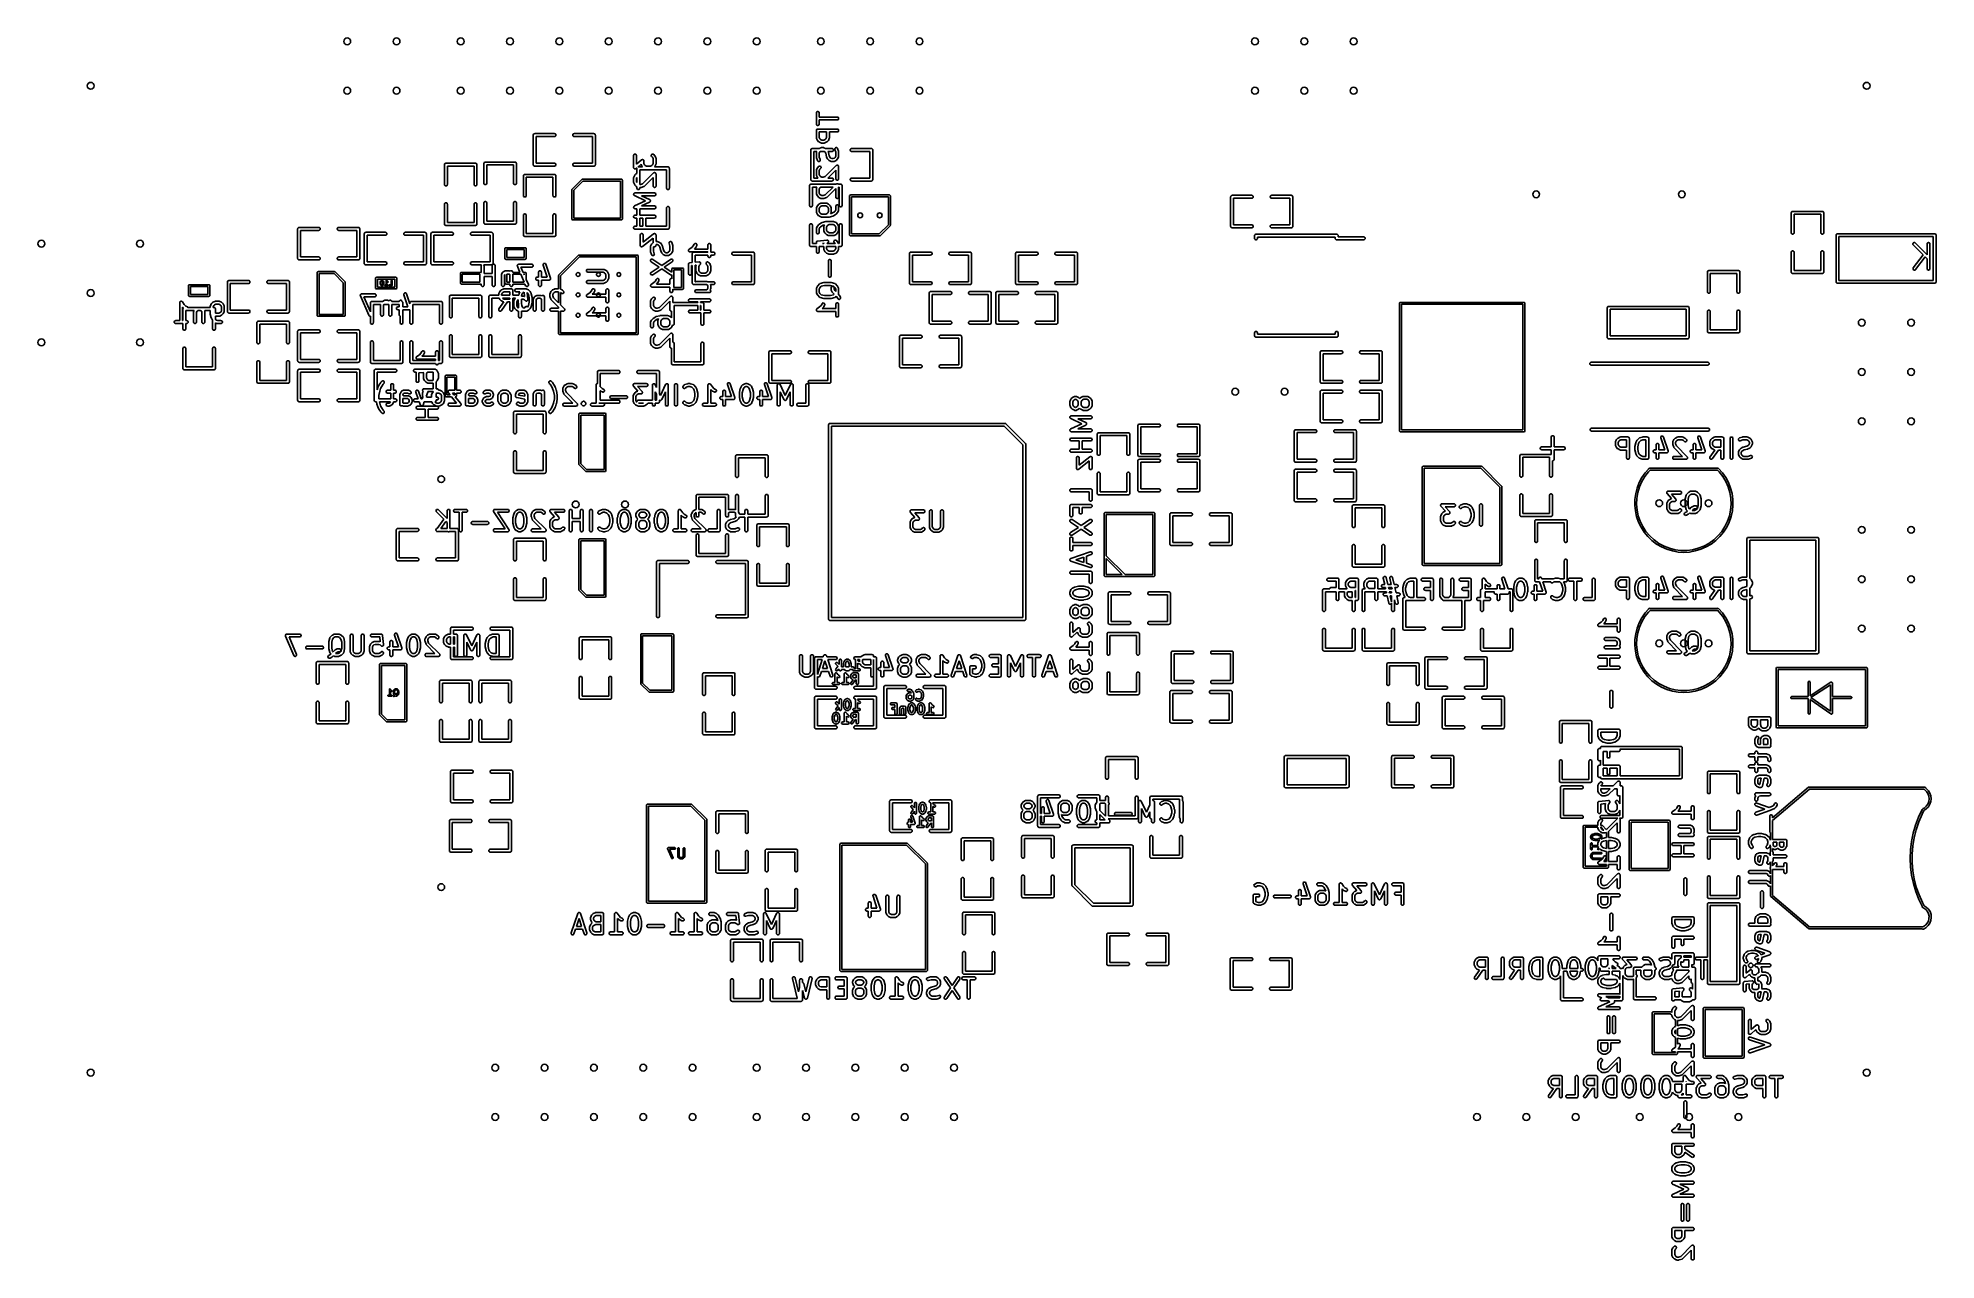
# Model space of a CAD drawing. Extents: x -2.1 to 1.75, y 0.25 to 2.72.
import ezdxf

# ---------------------------------------------------------------- set-up
doc = ezdxf.new("R2010")
doc.units = 0
doc.header["$MEASUREMENT"] = 0
doc.layers.add('BLACK', color=7, linetype='CONTINUOUS')

msp = doc.modelspace()

# ---------------------------------------------------------------- linework, layer by layer
at = {"layer": 'BLACK', "linetype": 'CONTINUOUS'}
for p, q in [((-0.5191, 2.5705), (-0.5186, 2.5716)), ((-0.5191, 2.57), (-0.5191, 2.5705)), ((-0.5191, 2.5475), (-0.5191, 2.57)), ((-0.5191, 2.5469), (-0.5191, 2.5475)), ((-0.5186, 2.5458), (-0.5191, 2.5469)), ((-0.5186, 2.5716), (-0.5178, 2.5724)), ((-0.5178, 2.545), (-0.5186, 2.5458)), ((-0.5178, 2.5724), (-0.5168, 2.5729)), ((-0.5168, 2.5446), (-0.5178, 2.545)), ((-0.5168, 2.5729), (-0.5156, 2.5729)), ((-0.5156, 2.5446), (-0.5168, 2.5446)), ((-0.5156, 2.5729), (-0.5145, 2.5724)), ((-0.5145, 2.545), (-0.5156, 2.5446)), ((-0.5145, 2.5724), (-0.5137, 2.5716)), ((-0.5137, 2.5458), (-0.5145, 2.545)), ((-0.5137, 2.5716), (-0.5133, 2.5705)), ((-0.5133, 2.5469), (-0.5137, 2.5458)), ((-0.5133, 2.5705), (-0.5132, 2.57)), ((-0.5132, 2.5475), (-0.5133, 2.5469)), ((-0.5132, 2.57), (-0.5132, 2.5617)), ((-0.5132, 2.5617), (-0.4768, 2.5617)), ((-0.4768, 2.5558), (-0.5132, 2.5558)), ((-0.5132, 2.5558), (-0.5132, 2.5475)), ((-0.4768, 2.5617), (-0.4762, 2.5616)), ((-0.4762, 2.5558), (-0.4768, 2.5558)), ((-0.4762, 2.5616), (-0.4752, 2.5612)), ((-0.4752, 2.5563), (-0.4762, 2.5558)), ((-0.4752, 2.5612), (-0.4744, 2.5603)), ((-0.4744, 2.5571), (-0.4752, 2.5563)), ((-0.4744, 2.5603), (-0.4739, 2.5593)), ((-0.4739, 2.5581), (-0.4744, 2.5571)), ((-0.4739, 2.5593), (-0.4739, 2.5581)), ((-1.093, 2.525), (-1.0929, 2.5256)), ((-1.093, 2.465), (-1.093, 2.525)), ((-1.0929, 2.5256), (-1.0925, 2.5266)), ((-1.0925, 2.5266), (-1.0916, 2.5275)), ((-1.0916, 2.5275), (-1.0906, 2.5279)), ((-1.0906, 2.5279), (-1.09, 2.528)), ((-1.09, 2.528), (-1.05, 2.528)), ((-1.05, 2.522), (-1.087, 2.522)), ((-1.087, 2.522), (-1.087, 2.468)), ((-1.05, 2.528), (-1.0494, 2.5279)), ((-1.0494, 2.5221), (-1.05, 2.522)), ((-1.0494, 2.5279), (-1.0484, 2.5275)), ((-1.0484, 2.5225), (-1.0494, 2.5221)), ((-1.0484, 2.5275), (-1.0475, 2.5266)), ((-1.0475, 2.5234), (-1.0484, 2.5225)), ((-1.0475, 2.5266), (-1.0471, 2.5256)), ((-1.0471, 2.5244), (-1.0475, 2.5234)), ((-1.0471, 2.5256), (-1.0471, 2.5244)), ((-1.0129, 2.5256), (-1.0125, 2.5266)), ((-1.0129, 2.5244), (-1.0129, 2.5256)), ((-1.0125, 2.5234), (-1.0129, 2.5244)), ((-1.0125, 2.5266), (-1.0116, 2.5275)), ((-1.0116, 2.5225), (-1.0125, 2.5234)), ((-1.0116, 2.5275), (-1.0106, 2.5279)), ((-1.0106, 2.5221), (-1.0116, 2.5225)), ((-1.0106, 2.5279), (-1.01, 2.528)), ((-1.01, 2.522), (-1.0106, 2.5221)), ((-1.01, 2.528), (-0.97, 2.528)), ((-0.973, 2.522), (-1.01, 2.522)), ((-0.973, 2.468), (-0.973, 2.522)), ((-0.97, 2.528), (-0.9694, 2.5279)), ((-0.9694, 2.5279), (-0.9684, 2.5275)), ((-0.9684, 2.5275), (-0.9675, 2.5266)), ((-0.9675, 2.5266), (-0.9671, 2.5256)), ((-0.9671, 2.5256), (-0.967, 2.525)), ((-0.967, 2.525), (-0.967, 2.465)), ((-0.5191, 2.5349), (-0.5186, 2.536)), ((-0.5191, 2.5343), (-0.5191, 2.5349)), ((-0.5191, 2.5193), (-0.5191, 2.5343)), ((-0.5191, 2.5188), (-0.5191, 2.5193)), ((-0.519, 2.5187), (-0.5191, 2.5188)), ((-0.519, 2.5186), (-0.519, 2.5187)), ((-0.5188, 2.518), (-0.519, 2.5186)), ((-0.517, 2.5143), (-0.5188, 2.518)), ((-0.5186, 2.536), (-0.5178, 2.5368)), ((-0.5178, 2.5368), (-0.5168, 2.5372)), ((-0.5168, 2.514), (-0.517, 2.5143)), ((-0.5168, 2.5372), (-0.5162, 2.5373)), ((-0.5168, 2.5139), (-0.5168, 2.514)), ((-0.5167, 2.5139), (-0.5168, 2.5139)), ((-0.5166, 2.5138), (-0.5167, 2.5139)), ((-0.5166, 2.5137), (-0.5166, 2.5138)), ((-0.5164, 2.5135), (-0.5166, 2.5137)), ((-0.5145, 2.5116), (-0.5164, 2.5135)), ((-0.5162, 2.5373), (-0.4768, 2.5373)), ((-0.5143, 2.5114), (-0.5145, 2.5116)), ((-0.5142, 2.5114), (-0.5143, 2.5114)), ((-0.5142, 2.5113), (-0.5142, 2.5114)), ((-0.5141, 2.5113), (-0.5142, 2.5113)), ((-0.514, 2.5112), (-0.5141, 2.5113)), ((-0.5138, 2.5111), (-0.514, 2.5112)), ((-0.51, 2.5092), (-0.5138, 2.5111)), ((-0.4985, 2.5314), (-0.5132, 2.5314)), ((-0.5132, 2.5314), (-0.5132, 2.52)), ((-0.5132, 2.52), (-0.5119, 2.5173)), ((-0.5119, 2.5173), (-0.5107, 2.5161)), ((-0.5107, 2.5161), (-0.508, 2.5148)), ((-0.5095, 2.509), (-0.51, 2.5092)), ((-0.5094, 2.509), (-0.5095, 2.509)), ((-0.5093, 2.5089), (-0.5094, 2.509)), ((-0.5087, 2.5089), (-0.5093, 2.5089)), ((-0.5031, 2.5089), (-0.5087, 2.5089)), ((-0.508, 2.5148), (-0.5038, 2.5148)), ((-0.5038, 2.5148), (-0.5011, 2.5161)), ((-0.5025, 2.5089), (-0.5031, 2.5089)), ((-0.5024, 2.509), (-0.5025, 2.5089)), ((-0.5023, 2.509), (-0.5024, 2.509)), ((-0.5017, 2.5092), (-0.5023, 2.509)), ((-0.498, 2.5111), (-0.5017, 2.5092)), ((-0.5011, 2.5161), (-0.4999, 2.5173)), ((-0.4999, 2.5173), (-0.4985, 2.52)), ((-0.4985, 2.52), (-0.4985, 2.5314)), ((-0.4977, 2.5112), (-0.498, 2.5111)), ((-0.4976, 2.5113), (-0.4977, 2.5113)), ((-0.4977, 2.5113), (-0.4977, 2.5112)), ((-0.4975, 2.5114), (-0.4976, 2.5113)), ((-0.4972, 2.5116), (-0.4975, 2.5114)), ((-0.4975, 2.5114), (-0.4975, 2.5114)), ((-0.4954, 2.5135), (-0.4972, 2.5116)), ((-0.4952, 2.5137), (-0.4954, 2.5135)), ((-0.4951, 2.5138), (-0.4952, 2.5137)), ((-0.495, 2.5139), (-0.4951, 2.5139)), ((-0.4951, 2.5139), (-0.4951, 2.5138)), ((-0.4948, 2.5143), (-0.495, 2.514)), ((-0.495, 2.514), (-0.495, 2.5139)), ((-0.4929, 2.518), (-0.4948, 2.5143)), ((-0.4927, 2.5186), (-0.4929, 2.518)), ((-0.4926, 2.5193), (-0.4927, 2.5188)), ((-0.4927, 2.5188), (-0.4927, 2.5187)), ((-0.4927, 2.5187), (-0.4927, 2.5186)), ((-0.4768, 2.5314), (-0.4926, 2.5314)), ((-0.4926, 2.5314), (-0.4926, 2.5193)), ((-0.4768, 2.5373), (-0.4762, 2.5372)), ((-0.4762, 2.5314), (-0.4768, 2.5314)), ((-0.4762, 2.5372), (-0.4752, 2.5368)), ((-0.4752, 2.5319), (-0.4762, 2.5314)), ((-0.4752, 2.5368), (-0.4744, 2.536)), ((-0.4744, 2.5327), (-0.4752, 2.5319)), ((-0.4744, 2.536), (-0.4739, 2.5349)), ((-0.4739, 2.5338), (-0.4744, 2.5327)), ((-0.4739, 2.5349), (-0.4739, 2.5338)), ((-1.273, 2.465), (-1.2729, 2.4656)), ((-1.273, 2.425), (-1.273, 2.465)), ((-1.2729, 2.4656), (-1.2725, 2.4666)), ((-1.2725, 2.4666), (-1.2716, 2.4675)), ((-1.2716, 2.4675), (-1.2706, 2.4679)), ((-1.2706, 2.4679), (-1.27, 2.468)), ((-1.27, 2.468), (-1.21, 2.468)), ((-1.21, 2.468), (-1.2094, 2.4679)), ((-1.2094, 2.4679), (-1.2084, 2.4675)), ((-1.2084, 2.4675), (-1.2075, 2.4666)), ((-1.2075, 2.4666), (-1.2071, 2.4656)), ((-1.2071, 2.4656), (-1.207, 2.465)), ((-1.207, 2.465), (-1.207, 2.425)), ((-1.193, 2.4675), (-1.1929, 2.4681)), ((-1.193, 2.4275), (-1.193, 2.4675)), ((-1.1929, 2.4681), (-1.1925, 2.4691)), ((-1.1925, 2.4691), (-1.1916, 2.47)), ((-1.1916, 2.47), (-1.1906, 2.4704)), ((-1.1906, 2.4704), (-1.19, 2.4705)), ((-1.19, 2.4705), (-1.13, 2.4705)), ((-1.133, 2.4645), (-1.187, 2.4645)), ((-1.187, 2.4645), (-1.187, 2.4275)), ((-1.133, 2.4275), (-1.133, 2.4645)), ((-1.13, 2.4705), (-1.1294, 2.4704)), ((-1.1294, 2.4704), (-1.1284, 2.47)), ((-1.1284, 2.47), (-1.1275, 2.4691)), ((-1.1275, 2.4691), (-1.1271, 2.4681)), ((-1.1271, 2.4681), (-1.127, 2.4675)), ((-1.127, 2.4675), (-1.127, 2.4275)), ((-1.0929, 2.4644), (-1.093, 2.465)), ((-1.0925, 2.4634), (-1.0929, 2.4644)), ((-1.0916, 2.4625), (-1.0925, 2.4634)), ((-1.0906, 2.4621), (-1.0916, 2.4625)), ((-1.087, 2.468), (-1.05, 2.468)), ((-1.05, 2.468), (-1.0494, 2.4679)), ((-1.0494, 2.4679), (-1.0484, 2.4675)), ((-1.0484, 2.4625), (-1.0494, 2.4621)), ((-1.0484, 2.4675), (-1.0475, 2.4666)), ((-1.0475, 2.4634), (-1.0484, 2.4625)), ((-1.0475, 2.4666), (-1.0471, 2.4656)), ((-1.0471, 2.4644), (-1.0475, 2.4634)), ((-1.0471, 2.4656), (-1.0471, 2.4644)), ((-1.0129, 2.4656), (-1.0125, 2.4666)), ((-1.0129, 2.4644), (-1.0129, 2.4656)), ((-1.0125, 2.4634), (-1.0129, 2.4644)), ((-1.0125, 2.4666), (-1.0116, 2.4675)), ((-1.0116, 2.4625), (-1.0125, 2.4634)), ((-1.0116, 2.4675), (-1.0106, 2.4679)), ((-1.0106, 2.4621), (-1.0116, 2.4625)), ((-1.0106, 2.4679), (-1.01, 2.468)), ((-1.01, 2.468), (-0.973, 2.468)), ((-0.9684, 2.4625), (-0.9694, 2.4621)), ((-0.9675, 2.4634), (-0.9684, 2.4625)), ((-0.9671, 2.4644), (-0.9675, 2.4634)), ((-0.967, 2.465), (-0.9671, 2.4644)), ((-0.8894, 2.4843), (-0.8889, 2.4853)), ((-0.8894, 2.4837), (-0.8894, 2.4843)), ((-0.8894, 2.4593), (-0.8894, 2.4837)), ((-0.8889, 2.4853), (-0.8881, 2.4861)), ((-0.8881, 2.4861), (-0.887, 2.4866)), ((-0.887, 2.4866), (-0.8859, 2.4866)), ((-0.8859, 2.4866), (-0.8848, 2.4861)), ((-0.8848, 2.4861), (-0.884, 2.4853)), ((-0.884, 2.4853), (-0.8836, 2.4843)), ((-0.8836, 2.4843), (-0.8835, 2.4837)), ((-0.8835, 2.4837), (-0.8835, 2.4658)), ((-0.8835, 2.4658), (-0.8734, 2.4747)), ((-0.8743, 2.466), (-0.8809, 2.4603)), ((-0.8741, 2.4655), (-0.8743, 2.466)), ((-0.8722, 2.4617), (-0.8741, 2.4655)), ((-0.8734, 2.4747), (-0.8732, 2.4748)), ((-0.8732, 2.4748), (-0.8731, 2.4749)), ((-0.8731, 2.4749), (-0.8729, 2.475)), ((-0.8731, 2.4749), (-0.8731, 2.4749)), ((-0.8729, 2.475), (-0.8725, 2.4751)), ((-0.8725, 2.4751), (-0.872, 2.4753)), ((-0.872, 2.4753), (-0.8719, 2.4753)), ((-0.8719, 2.4753), (-0.8718, 2.4754)), ((-0.8718, 2.4754), (-0.8714, 2.4753)), ((-0.8714, 2.4753), (-0.8709, 2.4753)), ((-0.8709, 2.4753), (-0.8708, 2.4753)), ((-0.8708, 2.4753), (-0.8707, 2.4753)), ((-0.8707, 2.4753), (-0.8703, 2.4751)), ((-0.8703, 2.4751), (-0.8698, 2.4749)), ((-0.8698, 2.4749), (-0.8698, 2.4748)), ((-0.8698, 2.4748), (-0.8697, 2.4748)), ((-0.8697, 2.4748), (-0.8693, 2.4744)), ((-0.8693, 2.4744), (-0.869, 2.4741)), ((-0.869, 2.4741), (-0.869, 2.474)), ((-0.869, 2.474), (-0.8689, 2.4739)), ((-0.8689, 2.4739), (-0.8688, 2.4735)), ((-0.8688, 2.4735), (-0.8686, 2.473)), ((-0.8686, 2.473), (-0.8686, 2.4729)), ((-0.8686, 2.4729), (-0.8685, 2.4728)), ((-0.8685, 2.4728), (-0.8685, 2.4727)), ((-0.8685, 2.4727), (-0.8685, 2.4724)), ((-0.8685, 2.4724), (-0.8685, 2.4675)), ((-0.8685, 2.4675), (-0.8672, 2.4648)), ((-0.8672, 2.4648), (-0.866, 2.4636)), ((-0.866, 2.4636), (-0.8633, 2.4623)), ((-0.8553, 2.4623), (-0.8526, 2.4636)), ((-0.8537, 2.4843), (-0.8533, 2.4853)), ((-0.8537, 2.4831), (-0.8537, 2.4843)), ((-0.8533, 2.482), (-0.8537, 2.4831)), ((-0.8533, 2.4853), (-0.8525, 2.4861)), ((-0.8529, 2.4816), (-0.8533, 2.482)), ((-0.8514, 2.4801), (-0.8529, 2.4816)), ((-0.8526, 2.4636), (-0.8514, 2.4648)), ((-0.8525, 2.4861), (-0.8514, 2.4866)), ((-0.8514, 2.4866), (-0.8503, 2.4866)), ((-0.85, 2.4774), (-0.8514, 2.4801)), ((-0.8514, 2.4648), (-0.85, 2.4675)), ((-0.8503, 2.4866), (-0.8492, 2.4861)), ((-0.85, 2.4675), (-0.85, 2.4774)), ((-0.8492, 2.4861), (-0.8488, 2.4858)), ((-0.8488, 2.4858), (-0.8469, 2.4839)), ((-0.8469, 2.4839), (-0.8467, 2.4837)), ((-0.8467, 2.4837), (-0.8466, 2.4836)), ((-0.8466, 2.4836), (-0.8466, 2.4835)), ((-0.8466, 2.4835), (-0.8465, 2.4834)), ((-0.8465, 2.4834), (-0.8465, 2.4834)), ((-0.8465, 2.4834), (-0.8463, 2.4831)), ((-0.8463, 2.4831), (-0.8445, 2.4794)), ((-0.8445, 2.4655), (-0.8463, 2.4617)), ((-0.8445, 2.4794), (-0.8442, 2.4788)), ((-0.8442, 2.466), (-0.8445, 2.4655)), ((-0.8442, 2.4788), (-0.8442, 2.4787)), ((-0.8442, 2.4787), (-0.8442, 2.4786)), ((-0.8442, 2.4786), (-0.8441, 2.4781)), ((-0.8441, 2.4668), (-0.8442, 2.4662)), ((-0.8442, 2.4662), (-0.8442, 2.4661)), ((-0.8442, 2.4661), (-0.8442, 2.466)), ((-0.8441, 2.4781), (-0.8441, 2.4668)), ((-0.5305, 2.495), (-0.5304, 2.4956)), ((-0.5305, 2.435), (-0.5305, 2.495)), ((-0.5304, 2.4956), (-0.53, 2.4966)), ((-0.53, 2.4966), (-0.5291, 2.4975)), ((-0.5291, 2.4975), (-0.5281, 2.4979)), ((-0.5281, 2.4979), (-0.5275, 2.498)), ((-0.5275, 2.498), (-0.5131, 2.498)), ((-0.5181, 2.492), (-0.5245, 2.492)), ((-0.5245, 2.492), (-0.5245, 2.438)), ((-0.5191, 2.4899), (-0.519, 2.49)), ((-0.5191, 2.4893), (-0.5191, 2.4899)), ((-0.5191, 2.48), (-0.5191, 2.4893)), ((-0.5191, 2.4797), (-0.5191, 2.48)), ((-0.5191, 2.4796), (-0.5191, 2.4797)), ((-0.5191, 2.4795), (-0.5191, 2.4796)), ((-0.5191, 2.4794), (-0.5191, 2.4795)), ((-0.5191, 2.4793), (-0.5191, 2.4794)), ((-0.519, 2.479), (-0.5191, 2.4793)), ((-0.519, 2.4901), (-0.5188, 2.4907)), ((-0.519, 2.49), (-0.519, 2.4901)), ((-0.5171, 2.4734), (-0.519, 2.479)), ((-0.5188, 2.4907), (-0.5181, 2.492)), ((-0.5169, 2.4729), (-0.5171, 2.4734)), ((-0.5161, 2.472), (-0.5169, 2.4729)), ((-0.5151, 2.4715), (-0.5161, 2.472)), ((-0.5139, 2.4714), (-0.5151, 2.4715)), ((-0.5129, 2.4718), (-0.5139, 2.4714)), ((-0.5119, 2.4913), (-0.5132, 2.4886)), ((-0.5132, 2.4886), (-0.5132, 2.4804)), ((-0.5132, 2.4804), (-0.5115, 2.4753)), ((-0.5131, 2.498), (-0.51, 2.4995)), ((-0.512, 2.4725), (-0.5129, 2.4718)), ((-0.5115, 2.4736), (-0.512, 2.4725)), ((-0.5112, 2.492), (-0.5119, 2.4913)), ((-0.5115, 2.4753), (-0.5114, 2.4747)), ((-0.5114, 2.4747), (-0.5115, 2.4736)), ((-0.5024, 2.492), (-0.5112, 2.492)), ((-0.51, 2.4995), (-0.5095, 2.4997)), ((-0.5095, 2.4997), (-0.5094, 2.4997)), ((-0.5094, 2.4997), (-0.5093, 2.4997)), ((-0.5093, 2.4997), (-0.5087, 2.4998)), ((-0.5087, 2.4998), (-0.5049, 2.4998)), ((-0.5049, 2.4998), (-0.5044, 2.4997)), ((-0.5044, 2.4997), (-0.5043, 2.4997)), ((-0.5043, 2.4997), (-0.5042, 2.4997)), ((-0.5042, 2.4997), (-0.5036, 2.4995)), ((-0.5036, 2.4995), (-0.5006, 2.498)), ((-0.5017, 2.4913), (-0.5024, 2.492)), ((-0.5002, 2.4883), (-0.5017, 2.4913)), ((-0.5009, 2.4413), (-0.4789, 2.4633)), ((-0.5006, 2.498), (-0.4875, 2.498)), ((-0.4984, 2.4811), (-0.5002, 2.4883)), ((-0.4983, 2.4808), (-0.4984, 2.4811)), ((-0.4984, 2.4811), (-0.4984, 2.4811)), ((-0.4984, 2.4811), (-0.4984, 2.4811)), ((-0.4982, 2.4806), (-0.4983, 2.4808)), ((-0.4982, 2.4805), (-0.4982, 2.4806)), ((-0.4982, 2.4806), (-0.4982, 2.4806)), ((-0.4963, 2.4768), (-0.4982, 2.4805)), ((-0.4962, 2.4765), (-0.4963, 2.4768)), ((-0.4961, 2.4765), (-0.4962, 2.4765)), ((-0.4961, 2.4764), (-0.4961, 2.4765)), ((-0.496, 2.4763), (-0.4961, 2.4764)), ((-0.496, 2.4762), (-0.496, 2.4763)), ((-0.4958, 2.476), (-0.496, 2.4762)), ((-0.4939, 2.4741), (-0.4958, 2.476)), ((-0.4875, 2.492), (-0.4955, 2.492)), ((-0.4955, 2.492), (-0.4948, 2.4907)), ((-0.4948, 2.4907), (-0.4948, 2.4906)), ((-0.4948, 2.4906), (-0.4948, 2.4906)), ((-0.4948, 2.4906), (-0.4947, 2.4904)), ((-0.4947, 2.4904), (-0.4946, 2.4901)), ((-0.4946, 2.4901), (-0.4946, 2.4901)), ((-0.4946, 2.4901), (-0.4946, 2.4901)), ((-0.4946, 2.4901), (-0.4928, 2.4829)), ((-0.4937, 2.4739), (-0.4939, 2.4741)), ((-0.4936, 2.4739), (-0.4937, 2.4739)), ((-0.4935, 2.4738), (-0.4936, 2.4739)), ((-0.4934, 2.4737), (-0.4935, 2.4738)), ((-0.4935, 2.4738), (-0.4935, 2.4738)), ((-0.4931, 2.4736), (-0.4934, 2.4737)), ((-0.4894, 2.4717), (-0.4931, 2.4736)), ((-0.4928, 2.4829), (-0.4913, 2.4798)), ((-0.4913, 2.4798), (-0.4901, 2.4786)), ((-0.4901, 2.4786), (-0.4874, 2.4773)), ((-0.4888, 2.4715), (-0.4894, 2.4717)), ((-0.4887, 2.4715), (-0.4888, 2.4715)), ((-0.4886, 2.4714), (-0.4887, 2.4715)), ((-0.4881, 2.4714), (-0.4886, 2.4714)), ((-0.4843, 2.4714), (-0.4881, 2.4714)), ((-0.4875, 2.498), (-0.4869, 2.4979)), ((-0.4869, 2.4921), (-0.4875, 2.492)), ((-0.4874, 2.4773), (-0.485, 2.4773)), ((-0.4869, 2.4979), (-0.4859, 2.4975)), ((-0.4859, 2.4925), (-0.4869, 2.4921)), ((-0.4859, 2.4975), (-0.485, 2.4966)), ((-0.485, 2.4934), (-0.4859, 2.4925)), ((-0.485, 2.4966), (-0.4846, 2.4956)), ((-0.4846, 2.4944), (-0.485, 2.4934)), ((-0.485, 2.4773), (-0.4823, 2.4786)), ((-0.4846, 2.4956), (-0.4846, 2.4944)), ((-0.4837, 2.4714), (-0.4843, 2.4714)), ((-0.4836, 2.4715), (-0.4837, 2.4714)), ((-0.4835, 2.4715), (-0.4836, 2.4715)), ((-0.483, 2.4717), (-0.4835, 2.4715)), ((-0.4792, 2.4736), (-0.483, 2.4717)), ((-0.4823, 2.4786), (-0.4811, 2.4798)), ((-0.4816, 2.4965), (-0.4815, 2.4976)), ((-0.4815, 2.4959), (-0.4816, 2.4965)), ((-0.4815, 2.4976), (-0.481, 2.4987)), ((-0.4798, 2.4907), (-0.4815, 2.4959)), ((-0.4811, 2.4798), (-0.4798, 2.4825)), ((-0.481, 2.4987), (-0.4802, 2.4994)), ((-0.4802, 2.4994), (-0.4791, 2.4998)), ((-0.4798, 2.4825), (-0.4798, 2.4907)), ((-0.479, 2.4737), (-0.4792, 2.4736)), ((-0.4791, 2.4998), (-0.4779, 2.4997)), ((-0.4789, 2.4738), (-0.479, 2.4737)), ((-0.4788, 2.4738), (-0.4789, 2.4738)), ((-0.4789, 2.4633), (-0.4785, 2.4637)), ((-0.4787, 2.4739), (-0.4788, 2.4739)), ((-0.4788, 2.4739), (-0.4788, 2.4738)), ((-0.4785, 2.4741), (-0.4787, 2.4739)), ((-0.4766, 2.476), (-0.4785, 2.4741)), ((-0.4785, 2.4637), (-0.4777, 2.464)), ((-0.4779, 2.4997), (-0.4769, 2.4992)), ((-0.4777, 2.464), (-0.4774, 2.4641)), ((-0.4774, 2.4641), (-0.4762, 2.4641)), ((-0.4769, 2.4992), (-0.4761, 2.4983)), ((-0.4764, 2.4762), (-0.4766, 2.476)), ((-0.4763, 2.4764), (-0.4764, 2.4763)), ((-0.4764, 2.4763), (-0.4764, 2.4762)), ((-0.4762, 2.4765), (-0.4763, 2.4764)), ((-0.4761, 2.4768), (-0.4762, 2.4765)), ((-0.4762, 2.4765), (-0.4762, 2.4765)), ((-0.4762, 2.4641), (-0.4752, 2.4637)), ((-0.4761, 2.4983), (-0.4759, 2.4978)), ((-0.4742, 2.4805), (-0.4761, 2.4768)), ((-0.4759, 2.4978), (-0.474, 2.4922)), ((-0.4752, 2.4637), (-0.4744, 2.4629)), ((-0.4744, 2.4629), (-0.4741, 2.4622)), ((-0.474, 2.4811), (-0.4742, 2.4805)), ((-0.474, 2.4922), (-0.474, 2.4919)), ((-0.474, 2.4919), (-0.4739, 2.4918)), ((-0.4739, 2.4813), (-0.474, 2.4812)), ((-0.474, 2.4812), (-0.474, 2.4811)), ((-0.4739, 2.4918), (-0.4739, 2.4917)), ((-0.4739, 2.4917), (-0.4739, 2.4916)), ((-0.4739, 2.4916), (-0.4739, 2.4915)), ((-0.4739, 2.4915), (-0.4739, 2.4912)), ((-0.4739, 2.4912), (-0.4739, 2.4818)), ((-0.4739, 2.4818), (-0.4739, 2.4813)), ((-0.4504, 2.4956), (-0.45, 2.4966)), ((-0.4504, 2.4944), (-0.4504, 2.4956)), ((-0.45, 2.4934), (-0.4504, 2.4944)), ((-0.45, 2.4966), (-0.4491, 2.4975)), ((-0.4491, 2.4925), (-0.45, 2.4934)), ((-0.4491, 2.4975), (-0.4481, 2.4979)), ((-0.4481, 2.4921), (-0.4491, 2.4925)), ((-0.4481, 2.4979), (-0.4475, 2.498)), ((-0.4475, 2.492), (-0.4481, 2.4921)), ((-0.4475, 2.498), (-0.4075, 2.498)), ((-0.4105, 2.492), (-0.4475, 2.492)), ((-0.4105, 2.438), (-0.4105, 2.492)), ((-0.4075, 2.498), (-0.4069, 2.4979)), ((-0.4069, 2.4979), (-0.4059, 2.4975)), ((-0.4059, 2.4975), (-0.405, 2.4966)), ((-0.405, 2.4966), (-0.4046, 2.4956)), ((-0.4046, 2.4956), (-0.4045, 2.495)), ((-0.4045, 2.495), (-0.4045, 2.435)), ((-1.2729, 2.4244), (-1.273, 2.425)), ((-1.2725, 2.4234), (-1.2729, 2.4244)), ((-1.2671, 2.4244), (-1.2675, 2.4234)), ((-1.267, 2.425), (-1.2671, 2.4244)), ((-1.213, 2.462), (-1.267, 2.462)), ((-1.267, 2.462), (-1.267, 2.425)), ((-1.213, 2.425), (-1.213, 2.462)), ((-1.2129, 2.4244), (-1.213, 2.425)), ((-1.2125, 2.4234), (-1.2129, 2.4244)), ((-1.2071, 2.4244), (-1.2075, 2.4234)), ((-1.207, 2.425), (-1.2071, 2.4244)), ((-1.1929, 2.4269), (-1.193, 2.4275)), ((-1.1925, 2.4259), (-1.1929, 2.4269)), ((-1.1916, 2.425), (-1.1925, 2.4259)), ((-1.1906, 2.4246), (-1.1916, 2.425)), ((-1.1894, 2.4246), (-1.1906, 2.4246)), ((-1.1884, 2.425), (-1.1894, 2.4246)), ((-1.1875, 2.4259), (-1.1884, 2.425)), ((-1.1871, 2.4269), (-1.1875, 2.4259)), ((-1.187, 2.4275), (-1.1871, 2.4269)), ((-1.1329, 2.4269), (-1.133, 2.4275)), ((-1.1325, 2.4259), (-1.1329, 2.4269)), ((-1.1316, 2.425), (-1.1325, 2.4259)), ((-1.1306, 2.4246), (-1.1316, 2.425)), ((-1.1294, 2.4246), (-1.1306, 2.4246)), ((-1.1284, 2.425), (-1.1294, 2.4246)), ((-1.1275, 2.4259), (-1.1284, 2.425)), ((-1.1271, 2.4269), (-1.1275, 2.4259)), ((-1.127, 2.4275), (-1.1271, 2.4269)), ((-1.113, 2.4425), (-1.1129, 2.4431)), ((-1.113, 2.4025), (-1.113, 2.4425)), ((-1.1129, 2.4431), (-1.1125, 2.4441)), ((-1.1125, 2.4441), (-1.1116, 2.445)), ((-1.1116, 2.445), (-1.1106, 2.4454)), ((-1.1106, 2.4454), (-1.11, 2.4455)), ((-1.11, 2.4455), (-1.05, 2.4455)), ((-1.053, 2.4395), (-1.107, 2.4395)), ((-1.107, 2.4395), (-1.107, 2.4025)), ((-1.09, 2.462), (-1.0906, 2.4621)), ((-1.05, 2.462), (-1.09, 2.462)), ((-1.053, 2.4025), (-1.053, 2.4395)), ((-1.0494, 2.4621), (-1.05, 2.462)), ((-1.05, 2.4455), (-1.0494, 2.4454)), ((-1.0494, 2.4454), (-1.0484, 2.445)), ((-1.0484, 2.445), (-1.0475, 2.4441)), ((-1.0475, 2.4441), (-1.0471, 2.4431)), ((-1.0471, 2.4431), (-1.047, 2.4425)), ((-1.047, 2.4425), (-1.047, 2.4025)), ((-1.014, 2.4154), (-0.9943, 2.4351)), ((-0.9921, 2.4317), (-1.0107, 2.4132)), ((-1.01, 2.462), (-1.0106, 2.4621)), ((-0.97, 2.462), (-1.01, 2.462)), ((-0.9943, 2.4351), (-0.9937, 2.4355)), ((-0.9937, 2.4355), (-0.993, 2.4357)), ((-0.993, 2.4357), (-0.9142, 2.4357)), ((-0.9162, 2.4317), (-0.9921, 2.4317)), ((-0.9694, 2.4621), (-0.97, 2.462)), ((-0.9162, 2.3569), (-0.9162, 2.4317)), ((-0.9142, 2.4357), (-0.9135, 2.4355)), ((-0.9135, 2.4355), (-0.9124, 2.4345)), ((-0.9124, 2.4345), (-0.9122, 2.4337)), ((-0.9122, 2.4337), (-0.9122, 2.355)), ((-0.8894, 2.459), (-0.8894, 2.4593)), ((-0.8894, 2.4589), (-0.8894, 2.459)), ((-0.8894, 2.4587), (-0.8894, 2.4589)), ((-0.8894, 2.4589), (-0.8894, 2.4589)), ((-0.8892, 2.4583), (-0.8894, 2.4587)), ((-0.8894, 2.4393), (-0.8893, 2.4394)), ((-0.8894, 2.4387), (-0.8894, 2.4393)), ((-0.8894, 2.4293), (-0.8894, 2.4387)), ((-0.8894, 2.4287), (-0.8894, 2.4293)), ((-0.8893, 2.4286), (-0.8894, 2.4287)), ((-0.8893, 2.4395), (-0.8891, 2.44)), ((-0.8893, 2.4394), (-0.8893, 2.4395)), ((-0.8893, 2.4285), (-0.8893, 2.4286)), ((-0.8891, 2.428), (-0.8893, 2.4285)), ((-0.889, 2.4578), (-0.8892, 2.4583)), ((-0.8891, 2.44), (-0.8872, 2.4438)), ((-0.8872, 2.4242), (-0.8891, 2.428)), ((-0.8889, 2.4577), (-0.889, 2.4578)), ((-0.889, 2.4578), (-0.889, 2.4578)), ((-0.8886, 2.4573), (-0.8889, 2.4577)), ((-0.8883, 2.457), (-0.8886, 2.4573)), ((-0.8882, 2.4569), (-0.8883, 2.457)), ((-0.8881, 2.4569), (-0.8882, 2.4569)), ((-0.8877, 2.4567), (-0.8881, 2.4569)), ((-0.8872, 2.4565), (-0.8877, 2.4567)), ((-0.8871, 2.4565), (-0.8872, 2.4565)), ((-0.8872, 2.4438), (-0.8871, 2.444)), ((-0.8871, 2.424), (-0.8872, 2.4242)), ((-0.887, 2.4564), (-0.8871, 2.4565)), ((-0.8871, 2.444), (-0.887, 2.4441)), ((-0.887, 2.4239), (-0.8871, 2.424)), ((-0.8866, 2.4564), (-0.887, 2.4564)), ((-0.887, 2.4441), (-0.887, 2.4442)), ((-0.887, 2.4442), (-0.8869, 2.4442)), ((-0.887, 2.4238), (-0.887, 2.4239)), ((-0.8869, 2.4443), (-0.8867, 2.4445)), ((-0.8869, 2.4442), (-0.8869, 2.4443)), ((-0.8867, 2.4445), (-0.8848, 2.4464)), ((-0.8861, 2.4564), (-0.8866, 2.4564)), ((-0.886, 2.4564), (-0.8861, 2.4564)), ((-0.8859, 2.4564), (-0.886, 2.4564)), ((-0.8854, 2.4566), (-0.8859, 2.4564)), ((-0.885, 2.4568), (-0.8854, 2.4566)), ((-0.8849, 2.4568), (-0.885, 2.4568)), ((-0.8848, 2.4569), (-0.8849, 2.4568)), ((-0.8845, 2.4571), (-0.8848, 2.4569)), ((-0.8848, 2.4569), (-0.8848, 2.4569)), ((-0.8848, 2.4464), (-0.8844, 2.4468)), ((-0.8826, 2.4588), (-0.8845, 2.4571)), ((-0.8844, 2.4468), (-0.8833, 2.4472)), ((-0.883, 2.4391), (-0.8835, 2.438)), ((-0.8835, 2.438), (-0.8835, 2.43)), ((-0.8835, 2.43), (-0.883, 2.4289)), ((-0.8833, 2.4472), (-0.883, 2.4472)), ((-0.883, 2.4575), (-0.8829, 2.4581)), ((-0.883, 2.4472), (-0.883, 2.4575)), ((-0.883, 2.4289), (-0.883, 2.4391)), ((-0.8829, 2.4581), (-0.8826, 2.4588)), ((-0.8809, 2.4603), (-0.8806, 2.4604)), ((-0.8806, 2.4604), (-0.88, 2.4605)), ((-0.88, 2.4605), (-0.8712, 2.4605)), ((-0.823, 2.4545), (-0.877, 2.4545)), ((-0.877, 2.4545), (-0.877, 2.4248)), ((-0.877, 2.4248), (-0.8757, 2.4248)), ((-0.8757, 2.4248), (-0.8712, 2.4263)), ((-0.8721, 2.4615), (-0.8722, 2.4617)), ((-0.872, 2.4614), (-0.8721, 2.4615)), ((-0.872, 2.4613), (-0.872, 2.4614)), ((-0.8719, 2.4612), (-0.872, 2.4613)), ((-0.8717, 2.461), (-0.8719, 2.4612)), ((-0.8719, 2.4612), (-0.8719, 2.4612)), ((-0.8712, 2.4605), (-0.8717, 2.461)), ((-0.8712, 2.4263), (-0.8492, 2.4483)), ((-0.85, 2.4391), (-0.8675, 2.4216)), ((-0.8633, 2.4623), (-0.8553, 2.4623)), ((-0.85, 2.4218), (-0.85, 2.4391)), ((-0.8492, 2.4483), (-0.8487, 2.4486)), ((-0.8487, 2.4486), (-0.848, 2.449)), ((-0.848, 2.449), (-0.8477, 2.4491)), ((-0.8477, 2.4491), (-0.8465, 2.4491)), ((-0.8469, 2.461), (-0.8474, 2.4605)), ((-0.8474, 2.4605), (-0.82, 2.4605)), ((-0.8467, 2.4612), (-0.8469, 2.461)), ((-0.8466, 2.4612), (-0.8467, 2.4612)), ((-0.8465, 2.4614), (-0.8466, 2.4613)), ((-0.8466, 2.4613), (-0.8466, 2.4612)), ((-0.8463, 2.4617), (-0.8465, 2.4615)), ((-0.8465, 2.4615), (-0.8465, 2.4614)), ((-0.8465, 2.4491), (-0.8455, 2.4486)), ((-0.8455, 2.4486), (-0.8446, 2.4478)), ((-0.8446, 2.4478), (-0.8444, 2.4472)), ((-0.8444, 2.4472), (-0.8442, 2.4468)), ((-0.8442, 2.4468), (-0.8441, 2.4462)), ((-0.8441, 2.4462), (-0.8441, 2.4218)), ((-0.823, 2.4175), (-0.823, 2.4545)), ((-0.82, 2.4605), (-0.8194, 2.4604)), ((-0.8194, 2.4604), (-0.8184, 2.46)), ((-0.8184, 2.46), (-0.8175, 2.4591)), ((-0.8175, 2.4591), (-0.8171, 2.4581)), ((-0.8171, 2.4581), (-0.817, 2.4575)), ((-0.817, 2.4575), (-0.817, 2.4175)), ((-0.5329, 2.4231), (-0.5325, 2.4241)), ((-0.5325, 2.4241), (-0.5316, 2.425)), ((-0.5316, 2.425), (-0.5306, 2.4254)), ((-0.5306, 2.4254), (-0.53, 2.4255)), ((-0.5304, 2.4344), (-0.5305, 2.435)), ((-0.53, 2.4334), (-0.5304, 2.4344)), ((-0.5291, 2.4325), (-0.53, 2.4334)), ((-0.53, 2.4255), (-0.4793, 2.4255)), ((-0.5281, 2.4321), (-0.5291, 2.4325)), ((-0.5275, 2.432), (-0.5281, 2.4321)), ((-0.4875, 2.432), (-0.5275, 2.432)), ((-0.5245, 2.438), (-0.5158, 2.438)), ((-0.5191, 2.4543), (-0.519, 2.4544)), ((-0.5191, 2.4537), (-0.5191, 2.4543)), ((-0.5191, 2.4443), (-0.5191, 2.4537)), ((-0.5191, 2.4438), (-0.5191, 2.4443)), ((-0.519, 2.4437), (-0.5191, 2.4438)), ((-0.519, 2.4545), (-0.5188, 2.455)), ((-0.519, 2.4544), (-0.519, 2.4545)), ((-0.519, 2.4436), (-0.519, 2.4437)), ((-0.5188, 2.443), (-0.519, 2.4436)), ((-0.5188, 2.455), (-0.517, 2.4588)), ((-0.517, 2.4393), (-0.5188, 2.443)), ((-0.517, 2.4588), (-0.5168, 2.459)), ((-0.5168, 2.439), (-0.517, 2.4393)), ((-0.5168, 2.4591), (-0.5167, 2.4592)), ((-0.5168, 2.459), (-0.5168, 2.4591)), ((-0.5167, 2.4389), (-0.5168, 2.439)), ((-0.5168, 2.439), (-0.5168, 2.439)), ((-0.5167, 2.4592), (-0.5166, 2.4593)), ((-0.5166, 2.4388), (-0.5167, 2.4389)), ((-0.5166, 2.4593), (-0.5164, 2.4596)), ((-0.5166, 2.4593), (-0.5166, 2.4593)), ((-0.5166, 2.4387), (-0.5166, 2.4388)), ((-0.5164, 2.4385), (-0.5166, 2.4387)), ((-0.5164, 2.4596), (-0.5145, 2.4614)), ((-0.5158, 2.438), (-0.5164, 2.4385)), ((-0.5145, 2.4614), (-0.5141, 2.4618)), ((-0.5141, 2.4618), (-0.513, 2.4622)), ((-0.5119, 2.4557), (-0.5132, 2.453)), ((-0.5132, 2.453), (-0.5132, 2.445)), ((-0.5132, 2.445), (-0.5119, 2.4423)), ((-0.513, 2.4622), (-0.5119, 2.4622)), ((-0.5119, 2.4622), (-0.5108, 2.4618)), ((-0.5104, 2.4573), (-0.5119, 2.4557)), ((-0.5119, 2.4423), (-0.5107, 2.4412)), ((-0.5108, 2.4618), (-0.51, 2.461)), ((-0.5107, 2.4412), (-0.508, 2.4398)), ((-0.51, 2.4577), (-0.5104, 2.4573)), ((-0.51, 2.461), (-0.5095, 2.4599)), ((-0.5095, 2.4588), (-0.51, 2.4577)), ((-0.5095, 2.4599), (-0.5095, 2.4588)), ((-0.508, 2.4398), (-0.5054, 2.4398)), ((-0.5054, 2.4398), (-0.5009, 2.4413)), ((-0.4798, 2.4541), (-0.4959, 2.438)), ((-0.4959, 2.438), (-0.4875, 2.438)), ((-0.4875, 2.438), (-0.4869, 2.4379)), ((-0.4869, 2.4321), (-0.4875, 2.432)), ((-0.4869, 2.4379), (-0.4859, 2.4375)), ((-0.4859, 2.4325), (-0.4869, 2.4321)), ((-0.4859, 2.4375), (-0.485, 2.4366)), ((-0.485, 2.4334), (-0.4859, 2.4325)), ((-0.485, 2.4366), (-0.4846, 2.4356)), ((-0.4846, 2.4344), (-0.485, 2.4334)), ((-0.4846, 2.4356), (-0.4846, 2.4344)), ((-0.4798, 2.4368), (-0.4798, 2.4541)), ((-0.4797, 2.4363), (-0.4798, 2.4368)), ((-0.4793, 2.4352), (-0.4797, 2.4363)), ((-0.4785, 2.4344), (-0.4793, 2.4352)), ((-0.4793, 2.4255), (-0.4789, 2.4258)), ((-0.4789, 2.4258), (-0.4785, 2.4262)), ((-0.4774, 2.434), (-0.4785, 2.4344)), ((-0.4785, 2.4262), (-0.4777, 2.4265)), ((-0.4777, 2.4265), (-0.4774, 2.4266)), ((-0.4762, 2.434), (-0.4774, 2.434)), ((-0.4774, 2.4266), (-0.4762, 2.4266)), ((-0.4752, 2.4344), (-0.4762, 2.434)), ((-0.4762, 2.4266), (-0.4752, 2.4262)), ((-0.4744, 2.4352), (-0.4752, 2.4344)), ((-0.4752, 2.4262), (-0.4745, 2.4255)), ((-0.4745, 2.4255), (-0.47, 2.4255)), ((-0.4739, 2.4363), (-0.4744, 2.4352)), ((-0.4741, 2.4622), (-0.4739, 2.4618)), ((-0.4739, 2.4618), (-0.4739, 2.4612)), ((-0.4739, 2.4612), (-0.4739, 2.4368)), ((-0.4739, 2.4368), (-0.4739, 2.4363)), ((-0.47, 2.4255), (-0.4694, 2.4254)), ((-0.4694, 2.4254), (-0.4684, 2.425)), ((-0.4684, 2.425), (-0.4675, 2.4241)), ((-0.4675, 2.4241), (-0.4671, 2.4231)), ((-0.4504, 2.4356), (-0.45, 2.4366)), ((-0.4504, 2.4344), (-0.4504, 2.4356)), ((-0.45, 2.4334), (-0.4504, 2.4344)), ((-0.45, 2.4366), (-0.4491, 2.4375)), ((-0.4491, 2.4325), (-0.45, 2.4334)), ((-0.4491, 2.4375), (-0.4481, 2.4379)), ((-0.4481, 2.4321), (-0.4491, 2.4325)), ((-0.4481, 2.4379), (-0.4475, 2.438)), ((-0.4475, 2.432), (-0.4481, 2.4321)), ((-0.4475, 2.438), (-0.4105, 2.438)), ((-0.4075, 2.432), (-0.4475, 2.432)), ((-0.4069, 2.4321), (-0.4075, 2.432)), ((-0.4059, 2.4325), (-0.4069, 2.4321)), ((-0.405, 2.4334), (-0.4059, 2.4325)), ((-0.4046, 2.4344), (-0.405, 2.4334)), ((-0.4045, 2.435), (-0.4046, 2.4344)), ((-1.273, 2.385), (-1.2729, 2.3856)), ((-1.2729, 2.3856), (-1.2725, 2.3866)), ((-1.2716, 2.4225), (-1.2725, 2.4234)), ((-1.2725, 2.3866), (-1.2716, 2.3875)), ((-1.2706, 2.4221), (-1.2716, 2.4225)), ((-1.2716, 2.3875), (-1.2706, 2.3879)), ((-1.2694, 2.4221), (-1.2706, 2.4221)), ((-1.2706, 2.3879), (-1.2694, 2.3879)), ((-1.2684, 2.4225), (-1.2694, 2.4221)), ((-1.2694, 2.3879), (-1.2684, 2.3875)), ((-1.2675, 2.4234), (-1.2684, 2.4225)), ((-1.2684, 2.3875), (-1.2675, 2.3866)), ((-1.2675, 2.3866), (-1.2671, 2.3856)), ((-1.2671, 2.3856), (-1.267, 2.385)), ((-1.213, 2.385), (-1.2129, 2.3856)), ((-1.2129, 2.3856), (-1.2125, 2.3866)), ((-1.2116, 2.4225), (-1.2125, 2.4234)), ((-1.2125, 2.3866), (-1.2116, 2.3875)), ((-1.2106, 2.4221), (-1.2116, 2.4225)), ((-1.2116, 2.3875), (-1.2106, 2.3879)), ((-1.2094, 2.4221), (-1.2106, 2.4221)), ((-1.2106, 2.3879), (-1.2094, 2.3879)), ((-1.2084, 2.4225), (-1.2094, 2.4221)), ((-1.2094, 2.3879), (-1.2084, 2.3875)), ((-1.2075, 2.4234), (-1.2084, 2.4225)), ((-1.2084, 2.3875), (-1.2075, 2.3866)), ((-1.2075, 2.3866), (-1.2071, 2.3856)), ((-1.2071, 2.3856), (-1.207, 2.385)), ((-1.193, 2.3875), (-1.1929, 2.3881)), ((-1.193, 2.3475), (-1.193, 2.3875)), ((-1.1929, 2.3881), (-1.1925, 2.3891)), ((-1.1925, 2.3891), (-1.1916, 2.39)), ((-1.1916, 2.39), (-1.1906, 2.3904)), ((-1.1906, 2.3904), (-1.1894, 2.3904)), ((-1.1894, 2.3904), (-1.1884, 2.39)), ((-1.1884, 2.39), (-1.1875, 2.3891)), ((-1.1875, 2.3891), (-1.1871, 2.3881)), ((-1.1871, 2.3881), (-1.187, 2.3875)), ((-1.187, 2.3875), (-1.187, 2.3505)), ((-1.133, 2.3875), (-1.1329, 2.3881)), ((-1.133, 2.3505), (-1.133, 2.3875)), ((-1.1329, 2.3881), (-1.1325, 2.3891)), ((-1.1325, 2.3891), (-1.1316, 2.39)), ((-1.1316, 2.39), (-1.1306, 2.3904)), ((-1.1306, 2.3904), (-1.1294, 2.3904)), ((-1.1294, 2.3904), (-1.1284, 2.39)), ((-1.1284, 2.39), (-1.1275, 2.3891)), ((-1.1275, 2.3891), (-1.1271, 2.3881)), ((-1.1271, 2.3881), (-1.127, 2.3875)), ((-1.127, 2.3875), (-1.127, 2.3475)), ((-1.1129, 2.4019), (-1.113, 2.4025)), ((-1.1125, 2.4009), (-1.1129, 2.4019)), ((-1.1116, 2.4), (-1.1125, 2.4009)), ((-1.1106, 2.3996), (-1.1116, 2.4)), ((-1.1094, 2.3996), (-1.1106, 2.3996)), ((-1.1084, 2.4), (-1.1094, 2.3996)), ((-1.1075, 2.4009), (-1.1084, 2.4)), ((-1.1071, 2.4019), (-1.1075, 2.4009)), ((-1.107, 2.4025), (-1.1071, 2.4019)), ((-1.0529, 2.4019), (-1.053, 2.4025)), ((-1.0525, 2.4009), (-1.0529, 2.4019)), ((-1.0516, 2.4), (-1.0525, 2.4009)), ((-1.0506, 2.3996), (-1.0516, 2.4)), ((-1.0494, 2.3996), (-1.0506, 2.3996)), ((-1.0484, 2.4), (-1.0494, 2.3996)), ((-1.0475, 2.4009), (-1.0484, 2.4)), ((-1.0471, 2.4019), (-1.0475, 2.4009)), ((-1.047, 2.4025), (-1.0471, 2.4019)), ((-1.0146, 2.414), (-1.0145, 2.4148)), ((-1.0146, 2.355), (-1.0146, 2.414)), ((-1.0145, 2.4148), (-1.014, 2.4154)), ((-1.0107, 2.4132), (-1.0107, 2.3569)), ((-0.8894, 2.4055), (-0.8893, 2.4056)), ((-0.8894, 2.405), (-0.8894, 2.4055)), ((-0.8894, 2.4045), (-0.8894, 2.405)), ((-0.8894, 2.4044), (-0.8894, 2.4045)), ((-0.8892, 2.4039), (-0.8894, 2.4044)), ((-0.8894, 2.4044), (-0.8894, 2.4044)), ((-0.8893, 2.4056), (-0.8891, 2.4061)), ((-0.8893, 2.4056), (-0.8893, 2.4056)), ((-0.889, 2.4034), (-0.8892, 2.4039)), ((-0.8891, 2.4061), (-0.8889, 2.4066)), ((-0.8889, 2.4034), (-0.889, 2.4034)), ((-0.8889, 2.4066), (-0.8888, 2.4067)), ((-0.8889, 2.4066), (-0.8889, 2.4066)), ((-0.8889, 2.4033), (-0.8889, 2.4034)), ((-0.8886, 2.4029), (-0.8889, 2.4033)), ((-0.8888, 2.4067), (-0.8885, 2.407)), ((-0.8882, 2.4026), (-0.8886, 2.4029)), ((-0.8885, 2.407), (-0.8881, 2.4074)), ((-0.8881, 2.4025), (-0.8882, 2.4026)), ((-0.8881, 2.4074), (-0.888, 2.4074)), ((-0.888, 2.4025), (-0.8881, 2.4025)), ((-0.8881, 2.4025), (-0.8881, 2.4025)), ((-0.888, 2.4075), (-0.8875, 2.4076)), ((-0.888, 2.4074), (-0.888, 2.4075)), ((-0.8877, 2.4023), (-0.888, 2.4025)), ((-0.8653, 2.3918), (-0.8877, 2.4023)), ((-0.8877, 2.3814), (-0.8653, 2.3918)), ((-0.8875, 2.4076), (-0.887, 2.4078)), ((-0.8869, 2.4238), (-0.887, 2.4238)), ((-0.887, 2.4078), (-0.8869, 2.4078)), ((-0.8869, 2.4237), (-0.8869, 2.4238)), ((-0.8867, 2.4235), (-0.8869, 2.4237)), ((-0.8869, 2.4078), (-0.8869, 2.4079)), ((-0.8869, 2.4079), (-0.8868, 2.4079)), ((-0.8868, 2.4079), (-0.8865, 2.4079)), ((-0.8848, 2.4216), (-0.8867, 2.4235)), ((-0.8865, 2.4079), (-0.8471, 2.4079)), ((-0.8846, 2.4214), (-0.8848, 2.4216)), ((-0.8845, 2.4214), (-0.8846, 2.4214)), ((-0.8844, 2.4213), (-0.8845, 2.4214)), ((-0.8844, 2.4212), (-0.8844, 2.4213)), ((-0.8843, 2.4212), (-0.8844, 2.4212)), ((-0.884, 2.421), (-0.8843, 2.4212)), ((-0.883, 2.4205), (-0.884, 2.421)), ((-0.883, 2.4175), (-0.883, 2.4205)), ((-0.8829, 2.4169), (-0.883, 2.4175)), ((-0.8825, 2.4159), (-0.8829, 2.4169)), ((-0.8816, 2.415), (-0.8825, 2.4159)), ((-0.8806, 2.4146), (-0.8816, 2.415)), ((-0.8794, 2.4146), (-0.8806, 2.4146)), ((-0.8784, 2.415), (-0.8794, 2.4146)), ((-0.8775, 2.4159), (-0.8784, 2.415)), ((-0.8771, 2.4169), (-0.8775, 2.4159)), ((-0.877, 2.4175), (-0.8771, 2.4169)), ((-0.8752, 2.4189), (-0.877, 2.4189)), ((-0.877, 2.4189), (-0.877, 2.4175)), ((-0.8749, 2.4189), (-0.8752, 2.4189)), ((-0.8748, 2.4189), (-0.8749, 2.4189)), ((-0.8747, 2.4189), (-0.8748, 2.4189)), ((-0.8746, 2.4189), (-0.8747, 2.4189)), ((-0.8743, 2.419), (-0.8746, 2.4189)), ((-0.8746, 2.4189), (-0.8746, 2.4189)), ((-0.8687, 2.4209), (-0.8743, 2.419)), ((-0.8471, 2.402), (-0.8732, 2.402)), ((-0.8732, 2.402), (-0.8571, 2.3945)), ((-0.8571, 2.3891), (-0.8732, 2.3816)), ((-0.8681, 2.4211), (-0.8687, 2.4209)), ((-0.868, 2.4212), (-0.8681, 2.4211)), ((-0.8675, 2.4216), (-0.868, 2.4212)), ((-0.868, 2.4212), (-0.868, 2.4212)), ((-0.8571, 2.3945), (-0.8569, 2.3944)), ((-0.8569, 2.3893), (-0.8571, 2.3891)), ((-0.8569, 2.3944), (-0.8568, 2.3943)), ((-0.8568, 2.3893), (-0.8569, 2.3893)), ((-0.8568, 2.3943), (-0.8568, 2.3943)), ((-0.8568, 2.3943), (-0.8566, 2.3942)), ((-0.8566, 2.3894), (-0.8568, 2.3893)), ((-0.8568, 2.3893), (-0.8568, 2.3893)), ((-0.8566, 2.3942), (-0.8563, 2.3939)), ((-0.8563, 2.3898), (-0.8566, 2.3894)), ((-0.8563, 2.3939), (-0.856, 2.3936)), ((-0.856, 2.3901), (-0.8563, 2.3898)), ((-0.856, 2.3936), (-0.8559, 2.3934)), ((-0.8559, 2.3902), (-0.856, 2.3901)), ((-0.8559, 2.3934), (-0.8558, 2.3933)), ((-0.8558, 2.3903), (-0.8559, 2.3902)), ((-0.8558, 2.3933), (-0.8557, 2.3929)), ((-0.8557, 2.3907), (-0.8558, 2.3903)), ((-0.8557, 2.3929), (-0.8555, 2.3925)), ((-0.8555, 2.3911), (-0.8557, 2.3907)), ((-0.8555, 2.3925), (-0.8555, 2.3924)), ((-0.8555, 2.3924), (-0.8554, 2.3923)), ((-0.8554, 2.3914), (-0.8555, 2.3912)), ((-0.8555, 2.3912), (-0.8555, 2.3911)), ((-0.8554, 2.3923), (-0.8554, 2.3918)), ((-0.8554, 2.3918), (-0.8554, 2.3914)), ((-0.85, 2.4212), (-0.85, 2.4218)), ((-0.8495, 2.4202), (-0.85, 2.4212)), ((-0.8487, 2.4194), (-0.8495, 2.4202)), ((-0.8477, 2.4189), (-0.8487, 2.4194)), ((-0.8465, 2.4189), (-0.8477, 2.4189)), ((-0.8471, 2.4079), (-0.8465, 2.4078)), ((-0.8465, 2.402), (-0.8471, 2.402)), ((-0.8455, 2.4194), (-0.8465, 2.4189)), ((-0.8465, 2.4078), (-0.8455, 2.4074)), ((-0.8455, 2.4025), (-0.8465, 2.402)), ((-0.8446, 2.4202), (-0.8455, 2.4194)), ((-0.8455, 2.4074), (-0.8446, 2.4066)), ((-0.8446, 2.4033), (-0.8455, 2.4025)), ((-0.8442, 2.4212), (-0.8446, 2.4202)), ((-0.8446, 2.4066), (-0.8442, 2.4055)), ((-0.8442, 2.4044), (-0.8446, 2.4033)), ((-0.8441, 2.4218), (-0.8442, 2.4212)), ((-0.8442, 2.4055), (-0.8442, 2.4044)), ((-0.8229, 2.4169), (-0.823, 2.4175)), ((-0.8225, 2.4159), (-0.8229, 2.4169)), ((-0.8216, 2.415), (-0.8225, 2.4159)), ((-0.8206, 2.4146), (-0.8216, 2.415)), ((-0.8194, 2.4146), (-0.8206, 2.4146)), ((-0.8184, 2.415), (-0.8194, 2.4146)), ((-0.8175, 2.4159), (-0.8184, 2.415)), ((-0.8171, 2.4169), (-0.8175, 2.4159)), ((-0.817, 2.4175), (-0.8171, 2.4169)), ((-0.533, 2.4225), (-0.5329, 2.4231)), ((-0.533, 2.3825), (-0.533, 2.4225)), ((-0.5178, 2.4195), (-0.527, 2.4195)), ((-0.527, 2.4195), (-0.527, 2.3825)), ((-0.5191, 2.4168), (-0.519, 2.4169)), ((-0.5191, 2.4162), (-0.5191, 2.4168)), ((-0.5191, 2.4069), (-0.5191, 2.4162)), ((-0.5191, 2.4063), (-0.5191, 2.4069)), ((-0.519, 2.4062), (-0.5191, 2.4063)), ((-0.519, 2.417), (-0.5188, 2.4175)), ((-0.519, 2.4169), (-0.519, 2.417)), ((-0.519, 2.4061), (-0.519, 2.4062)), ((-0.5188, 2.4055), (-0.519, 2.4061)), ((-0.5188, 2.4175), (-0.5178, 2.4195)), ((-0.517, 2.4018), (-0.5188, 2.4055)), ((-0.5168, 2.4015), (-0.517, 2.4018)), ((-0.5167, 2.4014), (-0.5168, 2.4015)), ((-0.5168, 2.4015), (-0.5168, 2.4015)), ((-0.5166, 2.4013), (-0.5167, 2.4014)), ((-0.5166, 2.4012), (-0.5166, 2.4013)), ((-0.5164, 2.401), (-0.5166, 2.4012)), ((-0.5145, 2.3991), (-0.5164, 2.401)), ((-0.5143, 2.399), (-0.5145, 2.3991)), ((-0.5142, 2.3989), (-0.5143, 2.399)), ((-0.5142, 2.3988), (-0.5142, 2.3989)), ((-0.5141, 2.3988), (-0.5142, 2.3988)), ((-0.514, 2.3987), (-0.5141, 2.3988)), ((-0.5138, 2.3986), (-0.514, 2.3987)), ((-0.51, 2.3967), (-0.5138, 2.3986)), ((-0.5138, 2.3851), (-0.51, 2.387)), ((-0.5119, 2.4182), (-0.5132, 2.4155)), ((-0.5132, 2.4155), (-0.5132, 2.4075)), ((-0.5132, 2.4075), (-0.5119, 2.4049)), ((-0.5106, 2.4195), (-0.5119, 2.4182)), ((-0.5119, 2.4049), (-0.5107, 2.4037)), ((-0.5107, 2.4037), (-0.508, 2.4023)), ((-0.4852, 2.4195), (-0.5106, 2.4195)), ((-0.5095, 2.3965), (-0.51, 2.3967)), ((-0.51, 2.387), (-0.5095, 2.3872)), ((-0.5094, 2.3965), (-0.5095, 2.3965)), ((-0.5095, 2.3872), (-0.5094, 2.3872)), ((-0.5093, 2.3965), (-0.5094, 2.3965)), ((-0.5094, 2.3872), (-0.5093, 2.3873)), ((-0.5087, 2.3964), (-0.5093, 2.3965)), ((-0.5093, 2.3873), (-0.5087, 2.3873)), ((-0.5049, 2.3964), (-0.5087, 2.3964)), ((-0.5087, 2.3873), (-0.4993, 2.3873)), ((-0.508, 2.4023), (-0.5054, 2.4023)), ((-0.5054, 2.4023), (-0.5009, 2.4038)), ((-0.5046, 2.3964), (-0.5049, 2.3964)), ((-0.5045, 2.3964), (-0.5046, 2.3964)), ((-0.5046, 2.3964), (-0.5046, 2.3964)), ((-0.5044, 2.3965), (-0.5045, 2.3964)), ((-0.5043, 2.3965), (-0.5044, 2.3965)), ((-0.504, 2.3966), (-0.5043, 2.3965)), ((-0.4984, 2.3984), (-0.504, 2.3966)), ((-0.5009, 2.4038), (-0.4852, 2.4195)), ((-0.4993, 2.3873), (-0.4987, 2.3873)), ((-0.4987, 2.3873), (-0.4986, 2.3872)), ((-0.4986, 2.3872), (-0.4985, 2.3872)), ((-0.4985, 2.3872), (-0.498, 2.387)), ((-0.4979, 2.3987), (-0.4984, 2.3984)), ((-0.498, 2.387), (-0.4942, 2.3851)), ((-0.4978, 2.3987), (-0.4979, 2.3987)), ((-0.4977, 2.3988), (-0.4978, 2.3987)), ((-0.4972, 2.3991), (-0.4977, 2.3988)), ((-0.4798, 2.4166), (-0.4972, 2.3991)), ((-0.4798, 2.3994), (-0.4798, 2.4166)), ((-0.4797, 2.3988), (-0.4798, 2.3994)), ((-0.4793, 2.3977), (-0.4797, 2.3988)), ((-0.4785, 2.3969), (-0.4793, 2.3977)), ((-0.4774, 2.3965), (-0.4785, 2.3969)), ((-0.4762, 2.3965), (-0.4774, 2.3965)), ((-0.4752, 2.3969), (-0.4762, 2.3965)), ((-0.4744, 2.3977), (-0.4752, 2.3969)), ((-0.4739, 2.3988), (-0.4744, 2.3977)), ((-0.473, 2.4195), (-0.4739, 2.4195)), ((-0.4739, 2.4195), (-0.4739, 2.3994)), ((-0.4739, 2.3994), (-0.4739, 2.3988)), ((-0.473, 2.3825), (-0.473, 2.4195)), ((-0.4671, 2.4231), (-0.467, 2.4225)), ((-0.467, 2.4225), (-0.467, 2.3825)), ((-0.4518, 2.4018), (-0.4517, 2.4025)), ((-0.4518, 2.323), (-0.4518, 2.4018)), ((-0.4517, 2.4025), (-0.4506, 2.4036)), ((-0.4506, 2.4036), (-0.4498, 2.4037)), ((-0.4498, 2.4037), (-0.3711, 2.4037)), ((-0.4479, 2.3998), (-0.4479, 2.325)), ((-0.3731, 2.3998), (-0.4479, 2.3998)), ((-0.3731, 2.3435), (-0.3731, 2.3998)), ((-0.3711, 2.4037), (-0.3703, 2.4036)), ((-0.3703, 2.4036), (-0.3693, 2.4025)), ((-0.3693, 2.4025), (-0.3691, 2.4018)), ((-0.3691, 2.4018), (-0.3691, 2.3427)), ((0.3207, 2.4), (0.3208, 2.4006)), ((0.3207, 2.34), (0.3207, 2.4)), ((0.3208, 2.4006), (0.3212, 2.4016)), ((0.3212, 2.4016), (0.3221, 2.4025)), ((0.3221, 2.4025), (0.3231, 2.4029)), ((0.3231, 2.4029), (0.3237, 2.403)), ((0.3237, 2.403), (0.3637, 2.403)), ((0.3637, 2.397), (0.3267, 2.397)), ((0.3267, 2.397), (0.3267, 2.343)), ((0.3637, 2.403), (0.3643, 2.4029)), ((0.3643, 2.3971), (0.3637, 2.397)), ((0.3643, 2.4029), (0.3653, 2.4025)), ((0.3653, 2.3975), (0.3643, 2.3971)), ((0.3653, 2.4025), (0.3662, 2.4016)), ((0.3662, 2.3984), (0.3653, 2.3975)), ((0.3662, 2.4016), (0.3666, 2.4006)), ((0.3666, 2.3994), (0.3662, 2.3984)), ((0.3666, 2.4006), (0.3666, 2.3994)), ((0.4008, 2.4006), (0.4012, 2.4016)), ((0.4008, 2.3994), (0.4008, 2.4006)), ((0.4012, 2.3984), (0.4008, 2.3994)), ((0.4012, 2.4016), (0.4021, 2.4025)), ((0.4021, 2.3975), (0.4012, 2.3984)), ((0.4021, 2.4025), (0.4031, 2.4029)), ((0.4031, 2.3971), (0.4021, 2.3975)), ((0.4031, 2.4029), (0.4037, 2.403)), ((0.4037, 2.397), (0.4031, 2.3971)), ((0.4037, 2.403), (0.4437, 2.403)), ((0.4407, 2.397), (0.4037, 2.397)), ((0.4407, 2.343), (0.4407, 2.397)), ((0.4437, 2.403), (0.4443, 2.4029)), ((0.4443, 2.4029), (0.4453, 2.4025)), ((0.4453, 2.4025), (0.4462, 2.4016)), ((0.4462, 2.4016), (0.4466, 2.4006)), ((0.4466, 2.4006), (0.4467, 2.4)), ((0.4467, 2.4), (0.4467, 2.34)), ((-1.273, 2.345), (-1.273, 2.385)), ((-1.267, 2.385), (-1.267, 2.348)), ((-1.267, 2.348), (-1.213, 2.348)), ((-1.213, 2.348), (-1.213, 2.385)), ((-1.207, 2.385), (-1.207, 2.345)), ((-1.1929, 2.3469), (-1.193, 2.3475)), ((-1.1925, 2.3459), (-1.1929, 2.3469)), ((-1.187, 2.3505), (-1.133, 2.3505)), ((-1.1271, 2.3469), (-1.1275, 2.3459)), ((-1.127, 2.3475), (-1.1271, 2.3469)), ((-1.113, 2.3625), (-1.1129, 2.3631)), ((-1.113, 2.3225), (-1.113, 2.3625)), ((-1.1129, 2.3631), (-1.1125, 2.3641)), ((-1.1125, 2.3641), (-1.1116, 2.365)), ((-1.1116, 2.365), (-1.1106, 2.3654)), ((-1.1106, 2.3654), (-1.1094, 2.3654)), ((-1.1094, 2.3654), (-1.1084, 2.365)), ((-1.1084, 2.365), (-1.1075, 2.3641)), ((-1.1075, 2.3641), (-1.1071, 2.3631)), ((-1.1071, 2.3631), (-1.107, 2.3625)), ((-1.107, 2.3625), (-1.107, 2.3255)), ((-1.053, 2.3625), (-1.0529, 2.3631)), ((-1.053, 2.3255), (-1.053, 2.3625)), ((-1.0529, 2.3631), (-1.0525, 2.3641)), ((-1.0525, 2.3641), (-1.0516, 2.365)), ((-1.0516, 2.365), (-1.0506, 2.3654)), ((-1.0506, 2.3654), (-1.0494, 2.3654)), ((-1.0494, 2.3654), (-1.0484, 2.365)), ((-1.0484, 2.365), (-1.0475, 2.3641)), ((-1.0475, 2.3641), (-1.0471, 2.3631)), ((-1.0471, 2.3631), (-1.047, 2.3625)), ((-1.047, 2.3625), (-1.047, 2.3225)), ((-1.0145, 2.3542), (-1.0146, 2.355)), ((-1.0134, 2.3531), (-1.0145, 2.3542)), ((-1.0126, 2.353), (-1.0134, 2.3531)), ((-0.9142, 2.353), (-1.0126, 2.353)), ((-1.0107, 2.3569), (-0.9162, 2.3569)), ((-0.9135, 2.3531), (-0.9142, 2.353)), ((-0.9124, 2.3542), (-0.9135, 2.3531)), ((-0.9122, 2.355), (-0.9124, 2.3542)), ((-0.8894, 2.3793), (-0.8892, 2.3797)), ((-0.8894, 2.3792), (-0.8894, 2.3793)), ((-0.8894, 2.3791), (-0.8894, 2.3792)), ((-0.8894, 2.3786), (-0.8894, 2.3791)), ((-0.8894, 2.3781), (-0.8894, 2.3786)), ((-0.8893, 2.3781), (-0.8894, 2.3781)), ((-0.8894, 2.3605), (-0.8889, 2.3616)), ((-0.8894, 2.3594), (-0.8894, 2.3605)), ((-0.8889, 2.3583), (-0.8894, 2.3594)), ((-0.8893, 2.378), (-0.8893, 2.3781)), ((-0.8891, 2.3775), (-0.8893, 2.378)), ((-0.8892, 2.3797), (-0.889, 2.3802)), ((-0.8889, 2.3771), (-0.8891, 2.3775)), ((-0.889, 2.3802), (-0.8889, 2.3803)), ((-0.8889, 2.3803), (-0.8886, 2.3807)), ((-0.8889, 2.3803), (-0.8889, 2.3803)), ((-0.8889, 2.377), (-0.8889, 2.3771)), ((-0.8888, 2.3769), (-0.8889, 2.377)), ((-0.8889, 2.3616), (-0.8881, 2.3624)), ((-0.8881, 2.3575), (-0.8889, 2.3583)), ((-0.8885, 2.3766), (-0.8888, 2.3769)), ((-0.8886, 2.3807), (-0.8882, 2.3811)), ((-0.8881, 2.3762), (-0.8885, 2.3766)), ((-0.8882, 2.3811), (-0.8881, 2.3811)), ((-0.8881, 2.3811), (-0.8881, 2.3812)), ((-0.8881, 2.3812), (-0.888, 2.3812)), ((-0.888, 2.3762), (-0.8881, 2.3762)), ((-0.8881, 2.3624), (-0.887, 2.3628)), ((-0.887, 2.3571), (-0.8881, 2.3575)), ((-0.888, 2.3812), (-0.8877, 2.3814)), ((-0.8875, 2.376), (-0.888, 2.3762)), ((-0.888, 2.3762), (-0.888, 2.3762)), ((-0.887, 2.3758), (-0.8875, 2.376)), ((-0.8869, 2.3758), (-0.887, 2.3758)), ((-0.887, 2.3628), (-0.8865, 2.3629)), ((-0.8865, 2.357), (-0.887, 2.3571)), ((-0.8868, 2.3758), (-0.8869, 2.3758)), ((-0.8869, 2.3758), (-0.8869, 2.3758)), ((-0.8865, 2.3757), (-0.8868, 2.3758)), ((-0.883, 2.3757), (-0.8865, 2.3757)), ((-0.8865, 2.3629), (-0.883, 2.3629)), ((-0.883, 2.357), (-0.8865, 2.357)), ((-0.883, 2.3629), (-0.883, 2.3757)), ((-0.883, 2.3404), (-0.883, 2.357)), ((-0.8471, 2.3757), (-0.877, 2.3757)), ((-0.877, 2.3757), (-0.877, 2.3629)), ((-0.877, 2.3629), (-0.8471, 2.3629)), ((-0.8707, 2.357), (-0.877, 2.357)), ((-0.877, 2.357), (-0.877, 2.3405)), ((-0.8732, 2.3816), (-0.8471, 2.3816)), ((-0.8707, 2.3405), (-0.8707, 2.357)), ((-0.8471, 2.357), (-0.8648, 2.357)), ((-0.8648, 2.357), (-0.8648, 2.3405)), ((-0.8471, 2.3816), (-0.8465, 2.3816)), ((-0.8465, 2.3758), (-0.8471, 2.3757)), ((-0.8471, 2.3629), (-0.8465, 2.3628)), ((-0.8465, 2.3571), (-0.8471, 2.357)), ((-0.8465, 2.3816), (-0.8455, 2.3812)), ((-0.8455, 2.3762), (-0.8465, 2.3758)), ((-0.8465, 2.3628), (-0.8455, 2.3624)), ((-0.8455, 2.3575), (-0.8465, 2.3571)), ((-0.8455, 2.3812), (-0.8446, 2.3803)), ((-0.8446, 2.3771), (-0.8455, 2.3762)), ((-0.8455, 2.3624), (-0.8446, 2.3616)), ((-0.8446, 2.3583), (-0.8455, 2.3575)), ((-0.8446, 2.3803), (-0.8442, 2.3793)), ((-0.8442, 2.3781), (-0.8446, 2.3771)), ((-0.8446, 2.3616), (-0.8442, 2.3605)), ((-0.8442, 2.3594), (-0.8446, 2.3583)), ((-0.8442, 2.3793), (-0.8442, 2.3781)), ((-0.8442, 2.3605), (-0.8442, 2.3594)), ((-0.823, 2.3775), (-0.8229, 2.3781)), ((-0.823, 2.3405), (-0.823, 2.3775)), ((-0.8229, 2.3781), (-0.8225, 2.3791)), ((-0.8225, 2.3791), (-0.8216, 2.38)), ((-0.8216, 2.38), (-0.8206, 2.3804)), ((-0.8206, 2.3804), (-0.8194, 2.3804)), ((-0.8194, 2.3804), (-0.8184, 2.38)), ((-0.8184, 2.38), (-0.8175, 2.3791)), ((-0.8175, 2.3791), (-0.8171, 2.3781)), ((-0.8171, 2.3781), (-0.817, 2.3775)), ((-0.817, 2.3775), (-0.817, 2.3375)), ((-0.5329, 2.3819), (-0.533, 2.3825)), ((-0.5325, 2.3809), (-0.5329, 2.3819)), ((-0.5316, 2.38), (-0.5325, 2.3809)), ((-0.5306, 2.3796), (-0.5316, 2.38)), ((-0.5294, 2.3796), (-0.5306, 2.3796)), ((-0.5284, 2.38), (-0.5294, 2.3796)), ((-0.5275, 2.3809), (-0.5284, 2.38)), ((-0.5271, 2.3819), (-0.5275, 2.3809)), ((-0.527, 2.3825), (-0.5271, 2.3819)), ((-0.5191, 2.3774), (-0.519, 2.3775)), ((-0.5191, 2.3769), (-0.5191, 2.3774)), ((-0.5191, 2.3694), (-0.5191, 2.3769)), ((-0.5191, 2.3688), (-0.5191, 2.3694)), ((-0.519, 2.3687), (-0.5191, 2.3688)), ((-0.519, 2.3776), (-0.5188, 2.3782)), ((-0.519, 2.3775), (-0.519, 2.3776)), ((-0.519, 2.3686), (-0.519, 2.3687)), ((-0.5188, 2.368), (-0.519, 2.3686)), ((-0.5188, 2.3782), (-0.517, 2.3819)), ((-0.517, 2.3643), (-0.5188, 2.368)), ((-0.517, 2.3819), (-0.5168, 2.3822)), ((-0.5168, 2.364), (-0.517, 2.3643)), ((-0.5168, 2.3822), (-0.5167, 2.3823)), ((-0.5168, 2.3822), (-0.5168, 2.3822)), ((-0.5167, 2.3639), (-0.5168, 2.364)), ((-0.5168, 2.364), (-0.5168, 2.364)), ((-0.5167, 2.3823), (-0.5166, 2.3824)), ((-0.5166, 2.3638), (-0.5167, 2.3639)), ((-0.5166, 2.3825), (-0.5164, 2.3827)), ((-0.5166, 2.3824), (-0.5166, 2.3825)), ((-0.5166, 2.3637), (-0.5166, 2.3638)), ((-0.5164, 2.3635), (-0.5166, 2.3637)), ((-0.5164, 2.3827), (-0.5145, 2.3846)), ((-0.5145, 2.3616), (-0.5164, 2.3635)), ((-0.5145, 2.3846), (-0.5143, 2.3848)), ((-0.5143, 2.3615), (-0.5145, 2.3616)), ((-0.5143, 2.3848), (-0.5142, 2.3848)), ((-0.5142, 2.3614), (-0.5143, 2.3615)), ((-0.5142, 2.3848), (-0.5142, 2.3849)), ((-0.5142, 2.3849), (-0.5141, 2.3849)), ((-0.5142, 2.3613), (-0.5142, 2.3614)), ((-0.5141, 2.3613), (-0.5142, 2.3613)), ((-0.5141, 2.3849), (-0.514, 2.385)), ((-0.514, 2.3612), (-0.5141, 2.3613)), ((-0.5141, 2.3437), (-0.5085, 2.3474)), ((-0.514, 2.385), (-0.5138, 2.3851)), ((-0.5138, 2.3611), (-0.514, 2.3612)), ((-0.51, 2.3592), (-0.5138, 2.3611)), ((-0.5119, 2.3789), (-0.5132, 2.3762)), ((-0.5132, 2.3762), (-0.5132, 2.3701)), ((-0.5132, 2.3701), (-0.5119, 2.3674)), ((-0.5107, 2.3801), (-0.5119, 2.3789)), ((-0.5119, 2.3674), (-0.5107, 2.3662)), ((-0.508, 2.3814), (-0.5107, 2.3801)), ((-0.5107, 2.3662), (-0.508, 2.3648)), ((-0.5095, 2.359), (-0.51, 2.3592)), ((-0.5094, 2.359), (-0.5095, 2.359)), ((-0.5093, 2.359), (-0.5094, 2.359)), ((-0.5087, 2.3589), (-0.5093, 2.359)), ((-0.4937, 2.3589), (-0.5087, 2.3589)), ((-0.5085, 2.3474), (-0.5081, 2.3476)), ((-0.5081, 2.3476), (-0.5081, 2.3477)), ((-0.5081, 2.3477), (-0.508, 2.3477)), ((-0.5, 2.3814), (-0.508, 2.3814)), ((-0.508, 2.3648), (-0.5, 2.3648)), ((-0.508, 2.3477), (-0.5079, 2.3477)), ((-0.5079, 2.3477), (-0.5075, 2.3478)), ((-0.5079, 2.3477), (-0.5079, 2.3477)), ((-0.5075, 2.3478), (-0.5, 2.3497)), ((-0.4973, 2.3801), (-0.5, 2.3814)), ((-0.5, 2.3648), (-0.4973, 2.3662)), ((-0.5, 2.3497), (-0.4999, 2.3497)), ((-0.4999, 2.3497), (-0.4999, 2.3498)), ((-0.4999, 2.3498), (-0.4997, 2.3498)), ((-0.4997, 2.3498), (-0.4995, 2.3498)), ((-0.4995, 2.3498), (-0.4994, 2.3498)), ((-0.4994, 2.3498), (-0.4993, 2.3498)), ((-0.4993, 2.3498), (-0.4843, 2.3498)), ((-0.4961, 2.3789), (-0.4973, 2.3801)), ((-0.4973, 2.3662), (-0.4961, 2.3674)), ((-0.4948, 2.3762), (-0.4961, 2.3789)), ((-0.4961, 2.3674), (-0.4948, 2.3701)), ((-0.4948, 2.3701), (-0.4948, 2.3762)), ((-0.4942, 2.3851), (-0.494, 2.385)), ((-0.494, 2.385), (-0.4939, 2.3849)), ((-0.4939, 2.3849), (-0.4938, 2.3849)), ((-0.4938, 2.3849), (-0.4938, 2.3848)), ((-0.4938, 2.3848), (-0.4937, 2.3848)), ((-0.4937, 2.3848), (-0.4935, 2.3846)), ((-0.4936, 2.3589), (-0.4937, 2.3589)), ((-0.4935, 2.3589), (-0.4936, 2.3589)), ((-0.4935, 2.3846), (-0.4916, 2.3827)), ((-0.4933, 2.3589), (-0.4935, 2.3589)), ((-0.4931, 2.359), (-0.4933, 2.3589)), ((-0.493, 2.359), (-0.4931, 2.359)), ((-0.4931, 2.359), (-0.4931, 2.359)), ((-0.4855, 2.3609), (-0.493, 2.359)), ((-0.4916, 2.3827), (-0.4914, 2.3825)), ((-0.4914, 2.3825), (-0.4914, 2.3824)), ((-0.4914, 2.3824), (-0.4913, 2.3823)), ((-0.4913, 2.3823), (-0.4912, 2.3822)), ((-0.4912, 2.3822), (-0.4912, 2.3822)), ((-0.4912, 2.3822), (-0.4911, 2.3819)), ((-0.4911, 2.3819), (-0.4892, 2.3782)), ((-0.4892, 2.368), (-0.4903, 2.3657)), ((-0.4903, 2.3657), (-0.4874, 2.3665)), ((-0.4892, 2.3782), (-0.489, 2.3776)), ((-0.489, 2.3686), (-0.4892, 2.368)), ((-0.489, 2.3776), (-0.489, 2.3775)), ((-0.489, 2.3775), (-0.4889, 2.3774)), ((-0.4889, 2.3688), (-0.489, 2.3687)), ((-0.489, 2.3687), (-0.489, 2.3686)), ((-0.4889, 2.3774), (-0.4889, 2.3769)), ((-0.4889, 2.3769), (-0.4889, 2.3694)), ((-0.4889, 2.3694), (-0.4889, 2.3688)), ((-0.4874, 2.3665), (-0.4824, 2.3698)), ((-0.4851, 2.361), (-0.4855, 2.3609)), ((-0.485, 2.361), (-0.4851, 2.361)), ((-0.4851, 2.361), (-0.4851, 2.361)), ((-0.4849, 2.3611), (-0.485, 2.361)), ((-0.4846, 2.3613), (-0.4849, 2.3611)), ((-0.4849, 2.3611), (-0.4849, 2.3611)), ((-0.4789, 2.365), (-0.4846, 2.3613)), ((-0.4843, 2.3498), (-0.4837, 2.3498)), ((-0.4837, 2.3498), (-0.4836, 2.3497)), ((-0.4836, 2.3497), (-0.4835, 2.3497)), ((-0.4835, 2.3497), (-0.483, 2.3495)), ((-0.483, 2.3495), (-0.4792, 2.3476)), ((-0.4824, 2.3698), (-0.4811, 2.3711)), ((-0.4811, 2.3711), (-0.4798, 2.3738)), ((-0.4798, 2.3806), (-0.4797, 2.3812)), ((-0.4798, 2.3738), (-0.4798, 2.3806)), ((-0.4797, 2.3812), (-0.4793, 2.3822)), ((-0.4793, 2.3822), (-0.4785, 2.3831)), ((-0.4792, 2.3476), (-0.479, 2.3475)), ((-0.479, 2.3475), (-0.4789, 2.3474)), ((-0.4787, 2.3652), (-0.4789, 2.365)), ((-0.4789, 2.365), (-0.4789, 2.365)), ((-0.4789, 2.365), (-0.4789, 2.365)), ((-0.4789, 2.3474), (-0.4788, 2.3474)), ((-0.4788, 2.3474), (-0.4788, 2.3473)), ((-0.4788, 2.3473), (-0.4787, 2.3473)), ((-0.4785, 2.3654), (-0.4787, 2.3652)), ((-0.4787, 2.3473), (-0.4785, 2.3471)), ((-0.4785, 2.3831), (-0.4774, 2.3835)), ((-0.4766, 2.3673), (-0.4785, 2.3654)), ((-0.4785, 2.3654), (-0.4785, 2.3654)), ((-0.4785, 2.3654), (-0.4785, 2.3654)), ((-0.4785, 2.3471), (-0.4766, 2.3452)), ((-0.4774, 2.3835), (-0.4762, 2.3835)), ((-0.4764, 2.3675), (-0.4766, 2.3673)), ((-0.4763, 2.3676), (-0.4764, 2.3675)), ((-0.4764, 2.3675), (-0.4764, 2.3675)), ((-0.4762, 2.3677), (-0.4763, 2.3676)), ((-0.4762, 2.3835), (-0.4752, 2.3831)), ((-0.4761, 2.368), (-0.4762, 2.3678)), ((-0.4762, 2.3678), (-0.4762, 2.3677)), ((-0.4742, 2.3718), (-0.4761, 2.368)), ((-0.4752, 2.3831), (-0.4744, 2.3822)), ((-0.4744, 2.3822), (-0.4739, 2.3812)), ((-0.474, 2.3723), (-0.4742, 2.3718)), ((-0.4739, 2.3725), (-0.474, 2.3724)), ((-0.474, 2.3724), (-0.474, 2.3723)), ((-0.4739, 2.3812), (-0.4739, 2.3806)), ((-0.4739, 2.3806), (-0.4739, 2.3731)), ((-0.4739, 2.3731), (-0.4739, 2.3725)), ((-0.4729, 2.3819), (-0.473, 2.3825)), ((-0.4725, 2.3809), (-0.4729, 2.3819)), ((-0.4716, 2.38), (-0.4725, 2.3809)), ((-0.4706, 2.3796), (-0.4716, 2.38)), ((-0.4694, 2.3796), (-0.4706, 2.3796)), ((-0.4684, 2.38), (-0.4694, 2.3796)), ((-0.4675, 2.3809), (-0.4684, 2.38)), ((-0.4671, 2.3819), (-0.4675, 2.3809)), ((-0.467, 2.3825), (-0.4671, 2.3819)), ((1.457, 2.3675), (1.4571, 2.3681)), ((1.457, 2.3275), (1.457, 2.3675)), ((1.4571, 2.3681), (1.4575, 2.3691)), ((1.4575, 2.3691), (1.4584, 2.37)), ((1.4584, 2.37), (1.4594, 2.3704)), ((1.4594, 2.3704), (1.46, 2.3705)), ((1.46, 2.3705), (1.52, 2.3705)), ((1.517, 2.3645), (1.463, 2.3645)), ((1.463, 2.3645), (1.463, 2.3275)), ((1.517, 2.3275), (1.517, 2.3645)), ((1.52, 2.3705), (1.5206, 2.3704)), ((1.5206, 2.3704), (1.5216, 2.37)), ((1.5216, 2.37), (1.5225, 2.3691)), ((1.5225, 2.3691), (1.5229, 2.3681)), ((1.5229, 2.3681), (1.523, 2.3675)), ((1.523, 2.3675), (1.523, 2.3275)), ((-1.5705, 2.335), (-1.5704, 2.3356)), ((-1.5705, 2.275), (-1.5705, 2.335)), ((-1.5704, 2.3356), (-1.57, 2.3366)), ((-1.57, 2.3366), (-1.5691, 2.3375)), ((-1.5691, 2.3375), (-1.5681, 2.3379)), ((-1.5681, 2.3379), (-1.5675, 2.338)), ((-1.5675, 2.338), (-1.5275, 2.338)), ((-1.5275, 2.332), (-1.5645, 2.332)), ((-1.5645, 2.332), (-1.5645, 2.278)), ((-1.5275, 2.338), (-1.5269, 2.3379)), ((-1.5269, 2.3321), (-1.5275, 2.332)), ((-1.5269, 2.3379), (-1.5259, 2.3375)), ((-1.5259, 2.3325), (-1.5269, 2.3321)), ((-1.5259, 2.3375), (-1.525, 2.3366)), ((-1.525, 2.3334), (-1.5259, 2.3325)), ((-1.525, 2.3366), (-1.5246, 2.3356)), ((-1.5246, 2.3344), (-1.525, 2.3334)), ((-1.5246, 2.3356), (-1.5246, 2.3344)), ((-1.4904, 2.3356), (-1.49, 2.3366)), ((-1.4904, 2.3344), (-1.4904, 2.3356)), ((-1.49, 2.3334), (-1.4904, 2.3344)), ((-1.49, 2.3366), (-1.4891, 2.3375)), ((-1.4891, 2.3325), (-1.49, 2.3334)), ((-1.4891, 2.3375), (-1.4881, 2.3379)), ((-1.4881, 2.3321), (-1.4891, 2.3325)), ((-1.4881, 2.3379), (-1.4875, 2.338)), ((-1.4875, 2.332), (-1.4881, 2.3321)), ((-1.4875, 2.338), (-1.4475, 2.338)), ((-1.4505, 2.332), (-1.4875, 2.332)), ((-1.4505, 2.278), (-1.4505, 2.332)), ((-1.4475, 2.338), (-1.4469, 2.3379)), ((-1.4469, 2.3379), (-1.4459, 2.3375)), ((-1.4459, 2.3375), (-1.445, 2.3366)), ((-1.445, 2.3366), (-1.4446, 2.3356)), ((-1.4446, 2.3356), (-1.4445, 2.335)), ((-1.4445, 2.335), (-1.4445, 2.275)), ((-1.4355, 2.325), (-1.4354, 2.3256)), ((-1.4355, 2.265), (-1.4355, 2.325)), ((-1.4354, 2.3256), (-1.435, 2.3266)), ((-1.435, 2.3266), (-1.4341, 2.3275)), ((-1.4341, 2.3275), (-1.4331, 2.3279)), ((-1.4331, 2.3279), (-1.4325, 2.328)), ((-1.4325, 2.328), (-1.3925, 2.328)), ((-1.3925, 2.322), (-1.4295, 2.322)), ((-1.4295, 2.322), (-1.4295, 2.268)), ((-1.3925, 2.328), (-1.3919, 2.3279)), ((-1.3919, 2.3221), (-1.3925, 2.322)), ((-1.3919, 2.3279), (-1.3909, 2.3275)), ((-1.3909, 2.3225), (-1.3919, 2.3221)), ((-1.3909, 2.3275), (-1.39, 2.3266)), ((-1.39, 2.3234), (-1.3909, 2.3225)), ((-1.39, 2.3266), (-1.3896, 2.3256)), ((-1.3896, 2.3244), (-1.39, 2.3234)), ((-1.3896, 2.3256), (-1.3896, 2.3244)), ((-1.3554, 2.3256), (-1.355, 2.3266)), ((-1.3554, 2.3244), (-1.3554, 2.3256)), ((-1.355, 2.3234), (-1.3554, 2.3244)), ((-1.355, 2.3266), (-1.3541, 2.3275)), ((-1.3541, 2.3225), (-1.355, 2.3234)), ((-1.3541, 2.3275), (-1.3531, 2.3279)), ((-1.3531, 2.3221), (-1.3541, 2.3225)), ((-1.3531, 2.3279), (-1.3525, 2.328)), ((-1.3525, 2.322), (-1.3531, 2.3221)), ((-1.3525, 2.328), (-1.3125, 2.328)), ((-1.3155, 2.322), (-1.3525, 2.322)), ((-1.3155, 2.268), (-1.3155, 2.322)), ((-1.3125, 2.328), (-1.3119, 2.3279)), ((-1.3119, 2.3279), (-1.3109, 2.3275)), ((-1.3109, 2.3275), (-1.31, 2.3266)), ((-1.31, 2.3266), (-1.3096, 2.3256)), ((-1.3096, 2.3256), (-1.3095, 2.325)), ((-1.3095, 2.325), (-1.3095, 2.265)), ((-1.3005, 2.325), (-1.3004, 2.3256)), ((-1.3005, 2.265), (-1.3005, 2.325)), ((-1.3004, 2.3256), (-1.3, 2.3266)), ((-1.3, 2.3266), (-1.2991, 2.3275)), ((-1.2991, 2.3275), (-1.2981, 2.3279)), ((-1.2981, 2.3279), (-1.2975, 2.328)), ((-1.2975, 2.328), (-1.2575, 2.328)), ((-1.2575, 2.322), (-1.2945, 2.322)), ((-1.2945, 2.322), (-1.2945, 2.268)), ((-1.2729, 2.3444), (-1.273, 2.345)), ((-1.2725, 2.3434), (-1.2729, 2.3444)), ((-1.2716, 2.3425), (-1.2725, 2.3434)), ((-1.2706, 2.3421), (-1.2716, 2.3425)), ((-1.27, 2.342), (-1.2706, 2.3421)), ((-1.21, 2.342), (-1.27, 2.342)), ((-1.2575, 2.328), (-1.2569, 2.3279)), ((-1.2569, 2.3221), (-1.2575, 2.322)), ((-1.2569, 2.3279), (-1.2559, 2.3275)), ((-1.2559, 2.3225), (-1.2569, 2.3221)), ((-1.2559, 2.3275), (-1.255, 2.3266)), ((-1.255, 2.3234), (-1.2559, 2.3225)), ((-1.255, 2.3266), (-1.2546, 2.3256)), ((-1.2546, 2.3244), (-1.255, 2.3234)), ((-1.2546, 2.3256), (-1.2546, 2.3244)), ((-1.2204, 2.3256), (-1.22, 2.3266)), ((-1.2204, 2.3244), (-1.2204, 2.3256)), ((-1.22, 2.3234), (-1.2204, 2.3244)), ((-1.22, 2.3266), (-1.2191, 2.3275)), ((-1.2191, 2.3225), (-1.22, 2.3234)), ((-1.2191, 2.3275), (-1.2181, 2.3279)), ((-1.2181, 2.3221), (-1.2191, 2.3225)), ((-1.2181, 2.3279), (-1.2175, 2.328)), ((-1.2175, 2.322), (-1.2181, 2.3221)), ((-1.2175, 2.328), (-1.1775, 2.328)), ((-1.1805, 2.322), (-1.2175, 2.322)), ((-1.2094, 2.3421), (-1.21, 2.342)), ((-1.2084, 2.3425), (-1.2094, 2.3421)), ((-1.2075, 2.3434), (-1.2084, 2.3425)), ((-1.2071, 2.3444), (-1.2075, 2.3434)), ((-1.207, 2.345), (-1.2071, 2.3444)), ((-1.1916, 2.345), (-1.1925, 2.3459)), ((-1.1906, 2.3446), (-1.1916, 2.345)), ((-1.19, 2.3445), (-1.1906, 2.3446)), ((-1.13, 2.3445), (-1.19, 2.3445)), ((-1.1805, 2.268), (-1.1805, 2.322)), ((-1.1775, 2.328), (-1.1769, 2.3279)), ((-1.1769, 2.3279), (-1.1759, 2.3275)), ((-1.1759, 2.3275), (-1.175, 2.3266)), ((-1.175, 2.3266), (-1.1746, 2.3256)), ((-1.1746, 2.3256), (-1.1745, 2.325)), ((-1.1745, 2.325), (-1.1745, 2.265)), ((-1.1294, 2.3446), (-1.13, 2.3445)), ((-1.1284, 2.345), (-1.1294, 2.3446)), ((-1.1275, 2.3459), (-1.1284, 2.345)), ((-1.1129, 2.3219), (-1.113, 2.3225)), ((-1.1125, 2.3209), (-1.1129, 2.3219)), ((-1.1116, 2.32), (-1.1125, 2.3209)), ((-1.1106, 2.3196), (-1.1116, 2.32)), ((-1.11, 2.3195), (-1.1106, 2.3196)), ((-1.05, 2.3195), (-1.11, 2.3195)), ((-1.107, 2.3255), (-1.053, 2.3255)), ((-1.0494, 2.3196), (-1.05, 2.3195)), ((-1.0484, 2.32), (-1.0494, 2.3196)), ((-1.0475, 2.3209), (-1.0484, 2.32)), ((-1.0471, 2.3219), (-1.0475, 2.3209)), ((-1.047, 2.3225), (-1.0471, 2.3219)), ((-0.8894, 2.338), (-0.8889, 2.3391)), ((-0.8894, 2.3369), (-0.8894, 2.338)), ((-0.8889, 2.3358), (-0.8894, 2.3369)), ((-0.8889, 2.3391), (-0.8881, 2.3399)), ((-0.8881, 2.335), (-0.8889, 2.3358)), ((-0.8881, 2.3399), (-0.887, 2.3403)), ((-0.887, 2.3346), (-0.8881, 2.335)), ((-0.887, 2.3403), (-0.8865, 2.3404)), ((-0.8865, 2.3345), (-0.887, 2.3346)), ((-0.8865, 2.3404), (-0.883, 2.3404)), ((-0.8471, 2.3345), (-0.8865, 2.3345)), ((-0.877, 2.3405), (-0.8707, 2.3405)), ((-0.8763, 2.3225), (-0.8762, 2.323)), ((-0.8763, 2.3018), (-0.8763, 2.3225)), ((-0.8762, 2.323), (-0.8758, 2.3241)), ((-0.8758, 2.3241), (-0.875, 2.3249)), ((-0.875, 2.3249), (-0.8739, 2.3253)), ((-0.8739, 2.3253), (-0.8728, 2.3253)), ((-0.8728, 2.3253), (-0.8717, 2.3249)), ((-0.8717, 2.3249), (-0.8709, 2.3241)), ((-0.85, 2.3164), (-0.8715, 2.2995)), ((-0.8709, 2.3241), (-0.8704, 2.323)), ((-0.8704, 2.3079), (-0.8489, 2.3248)), ((-0.8704, 2.323), (-0.8704, 2.3225)), ((-0.8704, 2.3225), (-0.8704, 2.3079)), ((-0.8648, 2.3405), (-0.823, 2.3405)), ((-0.85, 2.3069), (-0.85, 2.3164)), ((-0.8489, 2.3248), (-0.8488, 2.3249)), ((-0.8488, 2.3249), (-0.8487, 2.3249)), ((-0.8487, 2.3249), (-0.8484, 2.3251)), ((-0.8487, 2.3249), (-0.8487, 2.3249)), ((-0.8484, 2.3251), (-0.848, 2.3252)), ((-0.848, 2.3252), (-0.8477, 2.3253)), ((-0.8477, 2.3253), (-0.8475, 2.3253)), ((-0.8475, 2.3253), (-0.8473, 2.3254)), ((-0.8473, 2.3254), (-0.8469, 2.3253)), ((-0.8466, 2.3345), (-0.8471, 2.3345)), ((-0.8469, 2.3253), (-0.8465, 2.3253)), ((-0.82, 2.3345), (-0.8466, 2.3345)), ((-0.8465, 2.3253), (-0.8464, 2.3253)), ((-0.8464, 2.3253), (-0.8462, 2.3253)), ((-0.8462, 2.3253), (-0.8458, 2.3251)), ((-0.8458, 2.3251), (-0.8455, 2.3249)), ((-0.8455, 2.3249), (-0.8453, 2.3248)), ((-0.8453, 2.3248), (-0.8452, 2.3247)), ((-0.8452, 2.3247), (-0.8449, 2.3244)), ((-0.8449, 2.3244), (-0.8446, 2.3241)), ((-0.8446, 2.3241), (-0.8446, 2.3239)), ((-0.8446, 2.3239), (-0.8445, 2.3238)), ((-0.8445, 2.3238), (-0.8444, 2.3234)), ((-0.8444, 2.3234), (-0.8442, 2.323)), ((-0.8442, 2.323), (-0.8442, 2.3228)), ((-0.8442, 2.3228), (-0.8441, 2.3227)), ((-0.8441, 2.3227), (-0.8442, 2.3226)), ((-0.8442, 2.3226), (-0.8441, 2.3225)), ((-0.8441, 2.3225), (-0.8441, 2.3092)), ((-0.8441, 2.3092), (-0.8411, 2.3092)), ((-0.8411, 2.3092), (-0.8405, 2.3092)), ((-0.8405, 2.3092), (-0.8404, 2.3091)), ((-0.8404, 2.3091), (-0.8403, 2.3091)), ((-0.8403, 2.3091), (-0.8398, 2.3089)), ((-0.8398, 2.3089), (-0.836, 2.307)), ((-0.8194, 2.3346), (-0.82, 2.3345)), ((-0.8184, 2.335), (-0.8194, 2.3346)), ((-0.8175, 2.3359), (-0.8184, 2.335)), ((-0.8171, 2.3369), (-0.8175, 2.3359)), ((-0.8172, 2.3081), (-0.8163, 2.3088)), ((-0.817, 2.3375), (-0.8171, 2.3369)), ((-0.8163, 2.3088), (-0.8152, 2.3092)), ((-0.8152, 2.3092), (-0.8141, 2.3091)), ((-0.8141, 2.3091), (-0.813, 2.3086)), ((-0.813, 2.3086), (-0.8123, 2.3077)), ((-0.533, 2.3425), (-0.5329, 2.3431)), ((-0.533, 2.3025), (-0.533, 2.3425)), ((-0.5329, 2.3431), (-0.5325, 2.3441)), ((-0.5325, 2.3441), (-0.5316, 2.345)), ((-0.5316, 2.345), (-0.5306, 2.3454)), ((-0.5306, 2.3454), (-0.5294, 2.3454)), ((-0.5294, 2.3454), (-0.5284, 2.345)), ((-0.5284, 2.345), (-0.5275, 2.3441)), ((-0.5275, 2.3441), (-0.5271, 2.3431)), ((-0.5271, 2.3431), (-0.527, 2.3425)), ((-0.527, 2.3425), (-0.527, 2.3055)), ((-0.5191, 2.3362), (-0.519, 2.3363)), ((-0.5191, 2.3356), (-0.5191, 2.3362)), ((-0.5191, 2.3281), (-0.5191, 2.3356)), ((-0.5191, 2.3275), (-0.5191, 2.3281)), ((-0.5186, 2.3265), (-0.5191, 2.3275)), ((-0.5191, 2.3081), (-0.5189, 2.3085)), ((-0.519, 2.3364), (-0.5188, 2.3369)), ((-0.519, 2.3363), (-0.519, 2.3364)), ((-0.5189, 2.3085), (-0.5188, 2.3089)), ((-0.5188, 2.3369), (-0.517, 2.3407)), ((-0.5188, 2.3089), (-0.5187, 2.309)), ((-0.5187, 2.309), (-0.5186, 2.3091)), ((-0.5178, 2.3257), (-0.5186, 2.3265)), ((-0.5186, 2.3091), (-0.5183, 2.3094)), ((-0.5183, 2.3094), (-0.5181, 2.3098)), ((-0.5181, 2.3098), (-0.5179, 2.3098)), ((-0.5179, 2.3098), (-0.5178, 2.3099)), ((-0.5168, 2.3252), (-0.5178, 2.3257)), ((-0.5178, 2.3099), (-0.5174, 2.3101)), ((-0.5174, 2.3101), (-0.517, 2.3103)), ((-0.517, 2.3407), (-0.5168, 2.3409)), ((-0.517, 2.3103), (-0.5168, 2.3104)), ((-0.5168, 2.341), (-0.5167, 2.3411)), ((-0.5168, 2.3409), (-0.5168, 2.341)), ((-0.5156, 2.3252), (-0.5168, 2.3252)), ((-0.5168, 2.3104), (-0.5168, 2.3104)), ((-0.5168, 2.3104), (-0.5167, 2.3104)), ((-0.5167, 2.3411), (-0.5166, 2.3412)), ((-0.5167, 2.3104), (-0.5165, 2.3104)), ((-0.5166, 2.3412), (-0.5164, 2.3414)), ((-0.5166, 2.3412), (-0.5166, 2.3412)), ((-0.5165, 2.3104), (-0.4977, 2.3123)), ((-0.5164, 2.3414), (-0.5145, 2.3433)), ((-0.5145, 2.3257), (-0.5156, 2.3252)), ((-0.5145, 2.3433), (-0.5143, 2.3435)), ((-0.5145, 2.3433), (-0.5145, 2.3433)), ((-0.5145, 2.3433), (-0.5145, 2.3433)), ((-0.5137, 2.3265), (-0.5145, 2.3257)), ((-0.5143, 2.3435), (-0.5141, 2.3437)), ((-0.5141, 2.3437), (-0.5141, 2.3437)), ((-0.5141, 2.3437), (-0.5141, 2.3437)), ((-0.5133, 2.3275), (-0.5137, 2.3265)), ((-0.5132, 2.3281), (-0.5133, 2.3275)), ((-0.5119, 2.3376), (-0.5132, 2.3349)), ((-0.5132, 2.3349), (-0.5132, 2.3281)), ((-0.5106, 2.3389), (-0.5119, 2.3376)), ((-0.5056, 2.3422), (-0.5106, 2.3389)), ((-0.5027, 2.343), (-0.5056, 2.3422)), ((-0.5041, 2.3399), (-0.504, 2.34)), ((-0.5041, 2.3394), (-0.5041, 2.3399)), ((-0.5041, 2.3319), (-0.5041, 2.3394)), ((-0.5041, 2.3313), (-0.5041, 2.3319)), ((-0.504, 2.3312), (-0.5041, 2.3313)), ((-0.504, 2.3401), (-0.5038, 2.3407)), ((-0.504, 2.34), (-0.504, 2.3401)), ((-0.504, 2.3311), (-0.504, 2.3312)), ((-0.5038, 2.3305), (-0.504, 2.3311)), ((-0.5038, 2.3407), (-0.5027, 2.343)), ((-0.502, 2.3268), (-0.5038, 2.3305)), ((-0.5018, 2.3265), (-0.502, 2.3268)), ((-0.5017, 2.3264), (-0.5018, 2.3265)), ((-0.5018, 2.3265), (-0.5018, 2.3265)), ((-0.5016, 2.3263), (-0.5017, 2.3264)), ((-0.5014, 2.326), (-0.5016, 2.3263)), ((-0.5016, 2.3263), (-0.5016, 2.3263)), ((-0.4995, 2.3241), (-0.5014, 2.326)), ((-0.4993, 2.324), (-0.4995, 2.3241)), ((-0.4993, 2.3239), (-0.4993, 2.324)), ((-0.4992, 2.3238), (-0.4993, 2.3239)), ((-0.4991, 2.3238), (-0.4992, 2.3238)), ((-0.499, 2.3238), (-0.4991, 2.3238)), ((-0.4988, 2.3236), (-0.499, 2.3238)), ((-0.495, 2.3217), (-0.4988, 2.3236)), ((-0.4969, 2.3414), (-0.4982, 2.3387)), ((-0.4982, 2.3387), (-0.4982, 2.3326)), ((-0.4982, 2.3326), (-0.4969, 2.3299)), ((-0.4977, 2.3123), (-0.4972, 2.3123)), ((-0.4972, 2.3123), (-0.497, 2.3123)), ((-0.497, 2.3123), (-0.4969, 2.3123)), ((-0.4957, 2.3426), (-0.4969, 2.3414)), ((-0.4969, 2.3299), (-0.4957, 2.3287)), ((-0.4969, 2.3123), (-0.4965, 2.3121)), ((-0.4965, 2.3121), (-0.4961, 2.312)), ((-0.4961, 2.312), (-0.4959, 2.3119)), ((-0.4959, 2.3119), (-0.4958, 2.3118)), ((-0.4958, 2.3118), (-0.4955, 2.3115)), ((-0.493, 2.3439), (-0.4957, 2.3426)), ((-0.4957, 2.3287), (-0.493, 2.3273)), ((-0.4955, 2.3115), (-0.4952, 2.3112)), ((-0.4952, 2.3112), (-0.4951, 2.3111)), ((-0.4951, 2.3111), (-0.495, 2.311)), ((-0.4945, 2.3215), (-0.495, 2.3217)), ((-0.495, 2.311), (-0.4948, 2.3106)), ((-0.4948, 2.3106), (-0.4946, 2.3102)), ((-0.4945, 2.3088), (-0.4947, 2.3084)), ((-0.4946, 2.3102), (-0.4946, 2.3101)), ((-0.4946, 2.3101), (-0.4945, 2.3099)), ((-0.4944, 2.3215), (-0.4945, 2.3215)), ((-0.4945, 2.3099), (-0.4945, 2.3095)), ((-0.4945, 2.3095), (-0.4945, 2.3091)), ((-0.4945, 2.3091), (-0.4945, 2.3089)), ((-0.4945, 2.3089), (-0.4945, 2.3088)), ((-0.4943, 2.3215), (-0.4944, 2.3215)), ((-0.4937, 2.3214), (-0.4943, 2.3215)), ((-0.4843, 2.3214), (-0.4937, 2.3214)), ((-0.485, 2.3439), (-0.493, 2.3439)), ((-0.493, 2.3273), (-0.485, 2.3273)), ((-0.4823, 2.3426), (-0.485, 2.3439)), ((-0.485, 2.3273), (-0.4823, 2.3287)), ((-0.4837, 2.3215), (-0.4843, 2.3214)), ((-0.4836, 2.3215), (-0.4837, 2.3215)), ((-0.4835, 2.3215), (-0.4836, 2.3215)), ((-0.483, 2.3217), (-0.4835, 2.3215)), ((-0.4835, 2.3099), (-0.483, 2.311)), ((-0.4835, 2.3088), (-0.4835, 2.3099)), ((-0.483, 2.3077), (-0.4835, 2.3088)), ((-0.4792, 2.3236), (-0.483, 2.3217)), ((-0.483, 2.311), (-0.4822, 2.3118)), ((-0.4811, 2.3414), (-0.4823, 2.3426)), ((-0.4823, 2.3287), (-0.4811, 2.3299)), ((-0.4822, 2.3118), (-0.4811, 2.3123)), ((-0.4798, 2.3387), (-0.4811, 2.3414)), ((-0.4811, 2.3299), (-0.4798, 2.3326)), ((-0.4811, 2.3123), (-0.48, 2.3123)), ((-0.48, 2.3123), (-0.4789, 2.3118)), ((-0.4798, 2.3326), (-0.4798, 2.3387)), ((-0.479, 2.3238), (-0.4792, 2.3236)), ((-0.4789, 2.3238), (-0.479, 2.3238)), ((-0.4788, 2.3238), (-0.4789, 2.3238)), ((-0.4789, 2.3118), (-0.4785, 2.3115)), ((-0.4787, 2.324), (-0.4788, 2.3239)), ((-0.4788, 2.3239), (-0.4788, 2.3238)), ((-0.4785, 2.3241), (-0.4787, 2.324)), ((-0.4766, 2.326), (-0.4785, 2.3241)), ((-0.4785, 2.3115), (-0.4766, 2.3096)), ((-0.4766, 2.3452), (-0.4764, 2.345)), ((-0.4764, 2.3263), (-0.4766, 2.326)), ((-0.4766, 2.3096), (-0.4764, 2.3094)), ((-0.4764, 2.345), (-0.4764, 2.3449)), ((-0.4764, 2.3449), (-0.4763, 2.3448)), ((-0.4763, 2.3264), (-0.4764, 2.3263)), ((-0.4764, 2.3263), (-0.4764, 2.3263)), ((-0.4764, 2.3094), (-0.4764, 2.3093)), ((-0.4764, 2.3093), (-0.4763, 2.3092)), ((-0.4763, 2.3448), (-0.4762, 2.3448)), ((-0.4762, 2.3265), (-0.4763, 2.3264)), ((-0.4763, 2.3092), (-0.4762, 2.3091)), ((-0.4762, 2.3448), (-0.4762, 2.3447)), ((-0.4762, 2.3447), (-0.4761, 2.3444)), ((-0.4761, 2.3268), (-0.4762, 2.3265)), ((-0.4762, 2.3265), (-0.4762, 2.3265)), ((-0.4762, 2.3091), (-0.4762, 2.3091)), ((-0.4762, 2.3091), (-0.4761, 2.3088)), ((-0.4761, 2.3444), (-0.4742, 2.3407)), ((-0.4742, 2.3305), (-0.4761, 2.3268)), ((-0.4761, 2.3088), (-0.4744, 2.3055)), ((-0.4742, 2.3407), (-0.474, 2.3401)), ((-0.474, 2.3311), (-0.4742, 2.3305)), ((-0.474, 2.3401), (-0.474, 2.34)), ((-0.474, 2.34), (-0.4739, 2.3399)), ((-0.4739, 2.3313), (-0.474, 2.3312)), ((-0.474, 2.3312), (-0.474, 2.3311)), ((-0.4739, 2.3399), (-0.4739, 2.3394)), ((-0.4739, 2.3394), (-0.4739, 2.3319)), ((-0.4739, 2.3319), (-0.4739, 2.3313)), ((-0.473, 2.3425), (-0.4729, 2.3431)), ((-0.473, 2.3055), (-0.473, 2.3425)), ((-0.4729, 2.3431), (-0.4725, 2.3441)), ((-0.4725, 2.3441), (-0.4716, 2.345)), ((-0.4716, 2.345), (-0.4706, 2.3454)), ((-0.4706, 2.3454), (-0.4694, 2.3454)), ((-0.4694, 2.3454), (-0.4684, 2.345)), ((-0.4684, 2.345), (-0.4675, 2.3441)), ((-0.4675, 2.3441), (-0.4671, 2.3431)), ((-0.4671, 2.3431), (-0.467, 2.3425)), ((-0.467, 2.3425), (-0.467, 2.3025)), ((-0.4517, 2.3223), (-0.4518, 2.323)), ((-0.4506, 2.3212), (-0.4517, 2.3223)), ((-0.4498, 2.3211), (-0.4506, 2.3212)), ((-0.3908, 2.3211), (-0.4498, 2.3211)), ((-0.4479, 2.325), (-0.3916, 2.325)), ((-0.3916, 2.325), (-0.3731, 2.3435)), ((-0.39, 2.3212), (-0.3908, 2.3211)), ((-0.3894, 2.3216), (-0.39, 2.3212)), ((-0.3697, 2.3413), (-0.3894, 2.3216)), ((-0.3693, 2.342), (-0.3697, 2.3413)), ((-0.3691, 2.3427), (-0.3693, 2.342)), ((0.3208, 2.3394), (0.3207, 2.34)), ((0.3212, 2.3384), (0.3208, 2.3394)), ((0.3221, 2.3375), (0.3212, 2.3384)), ((0.3231, 2.3371), (0.3221, 2.3375)), ((0.3237, 2.337), (0.3231, 2.3371)), ((0.3637, 2.337), (0.3237, 2.337)), ((0.3267, 2.343), (0.3637, 2.343)), ((0.3637, 2.343), (0.3643, 2.3429)), ((0.3643, 2.3371), (0.3637, 2.337)), ((0.3643, 2.3429), (0.3653, 2.3425)), ((0.3653, 2.3375), (0.3643, 2.3371)), ((0.3653, 2.3425), (0.3662, 2.3416)), ((0.3662, 2.3384), (0.3653, 2.3375)), ((0.3662, 2.3416), (0.3666, 2.3406)), ((0.3666, 2.3394), (0.3662, 2.3384)), ((0.3666, 2.3406), (0.3666, 2.3394)), ((0.3691, 2.322), (0.3696, 2.323)), ((0.3691, 2.3214), (0.3691, 2.322)), ((0.3691, 2.3157), (0.3691, 2.3214)), ((0.3691, 2.3151), (0.3691, 2.3157)), ((0.3696, 2.314), (0.3691, 2.3151)), ((0.3696, 2.323), (0.3704, 2.3238)), ((0.3704, 2.3132), (0.3696, 2.314)), ((0.3704, 2.3238), (0.3714, 2.3243)), ((0.3714, 2.3128), (0.3704, 2.3132)), ((0.3714, 2.3243), (0.3717, 2.3243)), ((0.3726, 2.3128), (0.3714, 2.3128)), ((0.3717, 2.3243), (0.3723, 2.3243)), ((0.3723, 2.3243), (0.5357, 2.3243)), ((0.3736, 2.3132), (0.3726, 2.3128)), ((0.3745, 2.314), (0.3736, 2.3132)), ((0.3749, 2.3151), (0.3745, 2.314)), ((0.375, 2.3157), (0.3749, 2.3151)), ((0.5324, 2.3184), (0.375, 2.3184)), ((0.375, 2.3184), (0.375, 2.3157)), ((0.4008, 2.3406), (0.4012, 2.3416)), ((0.4008, 2.3394), (0.4008, 2.3406)), ((0.4012, 2.3384), (0.4008, 2.3394)), ((0.4012, 2.3416), (0.4021, 2.3425)), ((0.4021, 2.3375), (0.4012, 2.3384)), ((0.4021, 2.3425), (0.4031, 2.3429)), ((0.4031, 2.3371), (0.4021, 2.3375)), ((0.4031, 2.3429), (0.4037, 2.343)), ((0.4037, 2.337), (0.4031, 2.3371)), ((0.4037, 2.343), (0.4407, 2.343)), ((0.4437, 2.337), (0.4037, 2.337)), ((0.4443, 2.3371), (0.4437, 2.337)), ((0.4453, 2.3375), (0.4443, 2.3371)), ((0.4462, 2.3384), (0.4453, 2.3375)), ((0.4466, 2.3394), (0.4462, 2.3384)), ((0.4467, 2.34), (0.4466, 2.3394)), ((0.5324, 2.3157), (0.5324, 2.3184)), ((0.5325, 2.3151), (0.5324, 2.3157)), ((0.5329, 2.314), (0.5325, 2.3151)), ((0.5338, 2.3132), (0.5329, 2.314)), ((0.5348, 2.3128), (0.5338, 2.3132)), ((0.5354, 2.3127), (0.5348, 2.3128)), ((0.5905, 2.3127), (0.5354, 2.3127)), ((0.5357, 2.3243), (0.5363, 2.3243)), ((0.5363, 2.3243), (0.5373, 2.3238)), ((0.5373, 2.3238), (0.5382, 2.323)), ((0.5382, 2.323), (0.5386, 2.322)), ((0.5386, 2.3208), (0.5383, 2.3202)), ((0.5383, 2.3202), (0.5383, 2.3186)), ((0.5383, 2.3186), (0.5905, 2.3186)), ((0.5386, 2.322), (0.5386, 2.3208)), ((0.5905, 2.3186), (0.5911, 2.3186)), ((0.5911, 2.3128), (0.5905, 2.3127)), ((0.5911, 2.3186), (0.5922, 2.3181)), ((0.5922, 2.3132), (0.5911, 2.3128)), ((0.5922, 2.3181), (0.593, 2.3173)), ((0.593, 2.314), (0.5922, 2.3132)), ((0.593, 2.3173), (0.5934, 2.3162)), ((0.5934, 2.3151), (0.593, 2.314)), ((0.5934, 2.3162), (0.5934, 2.3151)), ((1.4571, 2.3269), (1.457, 2.3275)), ((1.4575, 2.3259), (1.4571, 2.3269)), ((1.4584, 2.325), (1.4575, 2.3259)), ((1.4594, 2.3246), (1.4584, 2.325)), ((1.4606, 2.3246), (1.4594, 2.3246)), ((1.4616, 2.325), (1.4606, 2.3246)), ((1.4625, 2.3259), (1.4616, 2.325)), ((1.4629, 2.3269), (1.4625, 2.3259)), ((1.463, 2.3275), (1.4629, 2.3269)), ((1.5171, 2.3269), (1.517, 2.3275)), ((1.5175, 2.3259), (1.5171, 2.3269)), ((1.5184, 2.325), (1.5175, 2.3259)), ((1.5194, 2.3246), (1.5184, 2.325)), ((1.5206, 2.3246), (1.5194, 2.3246)), ((1.5216, 2.325), (1.5206, 2.3246)), ((1.5225, 2.3259), (1.5216, 2.325)), ((1.5229, 2.3269), (1.5225, 2.3259)), ((1.523, 2.3275), (1.5229, 2.3269)), ((1.5478, 2.3228), (1.5483, 2.3239)), ((1.5478, 2.3222), (1.5478, 2.3228)), ((1.5478, 2.2278), (1.5478, 2.3222)), ((1.5483, 2.3239), (1.5491, 2.3247)), ((1.5491, 2.3247), (1.5501, 2.3251)), ((1.5501, 2.3251), (1.5507, 2.3252)), ((1.5507, 2.3252), (1.7476, 2.3252)), ((1.5537, 2.3193), (1.5537, 2.2307)), ((1.7446, 2.3193), (1.5537, 2.3193)), ((1.7446, 2.2307), (1.7446, 2.3193)), ((1.7476, 2.3252), (1.7481, 2.3251)), ((1.7481, 2.3251), (1.7492, 2.3247)), ((1.7492, 2.3247), (1.75, 2.3239)), ((1.75, 2.3239), (1.7505, 2.3228)), ((1.7505, 2.3228), (1.7505, 2.3222)), ((1.7505, 2.3222), (1.7505, 2.2278)), ((-1.5704, 2.2744), (-1.5705, 2.275)), ((-1.57, 2.2734), (-1.5704, 2.2744)), ((-1.5691, 2.2725), (-1.57, 2.2734)), ((-1.5681, 2.2721), (-1.5691, 2.2725)), ((-1.5675, 2.272), (-1.5681, 2.2721)), ((-1.5275, 2.272), (-1.5675, 2.272)), ((-1.5645, 2.278), (-1.5275, 2.278)), ((-1.5275, 2.278), (-1.5269, 2.2779)), ((-1.5269, 2.2721), (-1.5275, 2.272)), ((-1.5269, 2.2779), (-1.5259, 2.2775)), ((-1.5259, 2.2725), (-1.5269, 2.2721)), ((-1.5259, 2.2775), (-1.525, 2.2766)), ((-1.525, 2.2734), (-1.5259, 2.2725)), ((-1.525, 2.2766), (-1.5246, 2.2756)), ((-1.5246, 2.2744), (-1.525, 2.2734)), ((-1.5246, 2.2756), (-1.5246, 2.2744)), ((-1.4904, 2.2756), (-1.49, 2.2766)), ((-1.4904, 2.2744), (-1.4904, 2.2756)), ((-1.49, 2.2734), (-1.4904, 2.2744)), ((-1.49, 2.2766), (-1.4891, 2.2775)), ((-1.4891, 2.2725), (-1.49, 2.2734)), ((-1.4891, 2.2775), (-1.4881, 2.2779)), ((-1.4881, 2.2721), (-1.4891, 2.2725)), ((-1.4881, 2.2779), (-1.4875, 2.278)), ((-1.4875, 2.272), (-1.4881, 2.2721)), ((-1.4875, 2.278), (-1.4505, 2.278)), ((-1.4475, 2.272), (-1.4875, 2.272)), ((-1.4469, 2.2721), (-1.4475, 2.272)), ((-1.4459, 2.2725), (-1.4469, 2.2721)), ((-1.445, 2.2734), (-1.4459, 2.2725)), ((-1.4446, 2.2744), (-1.445, 2.2734)), ((-1.4445, 2.275), (-1.4446, 2.2744)), ((-1.1507, 2.2948), (-1.1506, 2.2956)), ((-1.1507, 2.2752), (-1.1507, 2.2948)), ((-1.1506, 2.2744), (-1.1507, 2.2752)), ((-1.1506, 2.2956), (-1.1495, 2.2967)), ((-1.1495, 2.2733), (-1.1506, 2.2744)), ((-1.1495, 2.2967), (-1.1488, 2.2968)), ((-1.1488, 2.2732), (-1.1495, 2.2733)), ((-1.1488, 2.2968), (-1.1094, 2.2968)), ((-1.1094, 2.2732), (-1.1488, 2.2732)), ((-1.1468, 2.2929), (-1.1468, 2.2771)), ((-1.1114, 2.2929), (-1.1468, 2.2929)), ((-1.1468, 2.2771), (-1.1114, 2.2771)), ((-1.1114, 2.2771), (-1.1114, 2.2929)), ((-1.1094, 2.2968), (-1.1087, 2.2967)), ((-1.1087, 2.2733), (-1.1094, 2.2732)), ((-1.1087, 2.2967), (-1.1076, 2.2956)), ((-1.1076, 2.2744), (-1.1087, 2.2733)), ((-1.1076, 2.2956), (-1.1074, 2.2948)), ((-1.1074, 2.2752), (-1.1076, 2.2744)), ((-1.1074, 2.2948), (-1.1074, 2.2752)), ((-1.0409, 2.242), (-1.0015, 2.2814)), ((-0.9993, 2.2781), (-1.0376, 2.2398)), ((-1.0015, 2.2814), (-1.0009, 2.2818)), ((-1.0009, 2.2818), (-1.0002, 2.282)), ((-1.0002, 2.282), (-0.882, 2.282)), ((-0.884, 2.2781), (-0.9993, 2.2781)), ((-0.884, 2.1245), (-0.884, 2.2781)), ((-0.882, 2.282), (-0.8813, 2.2818)), ((-0.8813, 2.2818), (-0.8802, 2.2808)), ((-0.8802, 2.2808), (-0.8801, 2.28)), ((-0.8801, 2.28), (-0.8801, 2.1225)), ((-0.8763, 2.3017), (-0.8763, 2.3018)), ((-0.8763, 2.3016), (-0.8763, 2.3017)), ((-0.8763, 2.3015), (-0.8763, 2.3016)), ((-0.8762, 2.3013), (-0.8763, 2.3015)), ((-0.8761, 2.3009), (-0.8762, 2.3013)), ((-0.876, 2.3005), (-0.8761, 2.3009)), ((-0.8759, 2.3004), (-0.876, 2.3005)), ((-0.8758, 2.3002), (-0.8759, 2.3004)), ((-0.8755, 2.2999), (-0.8758, 2.3002)), ((-0.8753, 2.2996), (-0.8755, 2.2999)), ((-0.8751, 2.2995), (-0.8753, 2.2996)), ((-0.875, 2.2994), (-0.8751, 2.2995)), ((-0.8746, 2.2992), (-0.875, 2.2994)), ((-0.8743, 2.299), (-0.8746, 2.2992)), ((-0.8741, 2.299), (-0.8743, 2.299)), ((-0.8739, 2.2989), (-0.8741, 2.299)), ((-0.8735, 2.2989), (-0.8739, 2.2989)), ((-0.8731, 2.2989), (-0.8735, 2.2989)), ((-0.8729, 2.2989), (-0.8731, 2.2989)), ((-0.8728, 2.2989), (-0.8729, 2.2989)), ((-0.8724, 2.2991), (-0.8728, 2.2989)), ((-0.872, 2.2992), (-0.8724, 2.2991)), ((-0.8718, 2.2993), (-0.872, 2.2992)), ((-0.8717, 2.2994), (-0.8718, 2.2993)), ((-0.8715, 2.2995), (-0.8717, 2.2994)), ((-0.8717, 2.2994), (-0.8717, 2.2994)), ((-0.8553, 2.2988), (-0.8552, 2.2993)), ((-0.8553, 2.2894), (-0.8553, 2.2988)), ((-0.8553, 2.2891), (-0.8553, 2.2894)), ((-0.8553, 2.289), (-0.8553, 2.2891)), ((-0.8552, 2.2889), (-0.8553, 2.289)), ((-0.8553, 2.2706), (-0.8551, 2.2718)), ((-0.8551, 2.2695), (-0.8553, 2.2706)), ((-0.8552, 2.2995), (-0.855, 2.3001)), ((-0.8552, 2.2994), (-0.8552, 2.2995)), ((-0.8552, 2.2993), (-0.8552, 2.2994)), ((-0.8552, 2.2888), (-0.8552, 2.2889)), ((-0.8552, 2.2887), (-0.8552, 2.2888)), ((-0.8551, 2.2885), (-0.8552, 2.2887)), ((-0.8533, 2.2828), (-0.8551, 2.2885)), ((-0.8551, 2.2718), (-0.8544, 2.2727)), ((-0.855, 2.3001), (-0.8531, 2.3038)), ((-0.8544, 2.2727), (-0.8535, 2.2734)), ((-0.8535, 2.2734), (-0.8523, 2.2736)), ((-0.853, 2.2823), (-0.8533, 2.2828)), ((-0.8531, 2.3038), (-0.8529, 2.3041)), ((-0.8523, 2.2814), (-0.853, 2.2823)), ((-0.8529, 2.3041), (-0.8529, 2.3042)), ((-0.8529, 2.3042), (-0.8528, 2.3042)), ((-0.8528, 2.3043), (-0.8527, 2.3044)), ((-0.8528, 2.3042), (-0.8528, 2.3043)), ((-0.8527, 2.3044), (-0.8525, 2.3046)), ((-0.8525, 2.3046), (-0.8507, 2.3065)), ((-0.8512, 2.2809), (-0.8523, 2.2814)), ((-0.8523, 2.2736), (-0.8512, 2.2734)), ((-0.8501, 2.2808), (-0.8512, 2.2809)), ((-0.8512, 2.2734), (-0.8507, 2.2731)), ((-0.8507, 2.3065), (-0.8504, 2.3067)), ((-0.8507, 2.2731), (-0.8326, 2.2611)), ((-0.8504, 2.3067), (-0.8503, 2.3068)), ((-0.8504, 2.3067), (-0.8504, 2.3067)), ((-0.8503, 2.3068), (-0.8502, 2.3068)), ((-0.8502, 2.3068), (-0.8501, 2.3069)), ((-0.8501, 2.3069), (-0.85, 2.3069)), ((-0.849, 2.2812), (-0.8501, 2.2808)), ((-0.8487, 2.2994), (-0.8494, 2.2981)), ((-0.8494, 2.2981), (-0.8494, 2.2899)), ((-0.8494, 2.2899), (-0.8477, 2.2847)), ((-0.8481, 2.282), (-0.849, 2.2812)), ((-0.8477, 2.2989), (-0.8487, 2.2994)), ((-0.8476, 2.283), (-0.8481, 2.282)), ((-0.8465, 2.2989), (-0.8477, 2.2989)), ((-0.8477, 2.2847), (-0.8475, 2.2841)), ((-0.8475, 2.2841), (-0.8476, 2.283)), ((-0.8455, 2.2994), (-0.8465, 2.2989)), ((-0.8446, 2.3002), (-0.8455, 2.2994)), ((-0.8442, 2.3013), (-0.8446, 2.3002)), ((-0.8441, 2.3018), (-0.8442, 2.3013)), ((-0.8418, 2.3033), (-0.8441, 2.3033)), ((-0.8441, 2.3033), (-0.8441, 2.3033)), ((-0.8441, 2.3033), (-0.8441, 2.3018)), ((-0.8391, 2.302), (-0.8418, 2.3033)), ((-0.8379, 2.3008), (-0.8391, 2.302)), ((-0.8364, 2.2977), (-0.8379, 2.3008)), ((-0.8346, 2.2906), (-0.8364, 2.2977)), ((-0.836, 2.307), (-0.8358, 2.3069)), ((-0.8358, 2.3069), (-0.8357, 2.3068)), ((-0.8357, 2.3068), (-0.8356, 2.3068)), ((-0.8356, 2.3068), (-0.8355, 2.3067)), ((-0.8355, 2.3067), (-0.8355, 2.3067)), ((-0.8355, 2.3067), (-0.8352, 2.3065)), ((-0.8352, 2.3065), (-0.8334, 2.3046)), ((-0.8346, 2.2905), (-0.8346, 2.2906)), ((-0.8345, 2.2902), (-0.8346, 2.2905)), ((-0.8346, 2.2905), (-0.8346, 2.2905)), ((-0.8344, 2.29), (-0.8345, 2.2902)), ((-0.8343, 2.2899), (-0.8344, 2.29)), ((-0.8344, 2.29), (-0.8344, 2.29)), ((-0.8325, 2.2862), (-0.8343, 2.2899)), ((-0.8334, 2.3046), (-0.8332, 2.3044)), ((-0.8332, 2.3044), (-0.8331, 2.3043)), ((-0.8331, 2.3043), (-0.8331, 2.3042)), ((-0.8331, 2.3042), (-0.833, 2.3042)), ((-0.833, 2.3042), (-0.833, 2.3041)), ((-0.833, 2.3041), (-0.8328, 2.3038)), ((-0.8328, 2.3038), (-0.8309, 2.3001)), ((-0.8326, 2.2611), (-0.8146, 2.2731)), ((-0.8323, 2.286), (-0.8325, 2.2862)), ((-0.8323, 2.2859), (-0.8323, 2.286)), ((-0.8322, 2.2858), (-0.8323, 2.2859)), ((-0.8322, 2.2857), (-0.8322, 2.2858)), ((-0.8321, 2.2857), (-0.8322, 2.2857)), ((-0.8319, 2.2854), (-0.8321, 2.2857)), ((-0.83, 2.2836), (-0.8319, 2.2854)), ((-0.8309, 2.3001), (-0.8309, 2.3)), ((-0.8309, 2.3), (-0.8309, 2.3)), ((-0.8309, 2.3), (-0.8308, 2.2998)), ((-0.8308, 2.2998), (-0.8307, 2.2995)), ((-0.8307, 2.2995), (-0.8307, 2.2995)), ((-0.8307, 2.2995), (-0.8307, 2.2995)), ((-0.8307, 2.2995), (-0.8289, 2.2923)), ((-0.8298, 2.2834), (-0.83, 2.2836)), ((-0.8298, 2.2833), (-0.8298, 2.2834)), ((-0.8297, 2.2833), (-0.8298, 2.2833)), ((-0.8296, 2.2832), (-0.8297, 2.2833)), ((-0.8295, 2.2832), (-0.8296, 2.2832)), ((-0.8293, 2.283), (-0.8295, 2.2832)), ((-0.8255, 2.2811), (-0.8293, 2.283)), ((-0.8289, 2.2923), (-0.8274, 2.2893)), ((-0.8274, 2.2893), (-0.8262, 2.2881)), ((-0.8262, 2.2881), (-0.8235, 2.2867)), ((-0.825, 2.2809), (-0.8255, 2.2811)), ((-0.8249, 2.2809), (-0.825, 2.2809)), ((-0.8248, 2.2809), (-0.8249, 2.2809)), ((-0.8242, 2.2808), (-0.8248, 2.2809)), ((-0.8205, 2.2808), (-0.8242, 2.2808)), ((-0.8235, 2.2867), (-0.8212, 2.2867)), ((-0.8212, 2.2867), (-0.8185, 2.2881)), ((-0.8199, 2.2809), (-0.8205, 2.2808)), ((-0.8198, 2.2809), (-0.8199, 2.2809)), ((-0.8197, 2.2809), (-0.8198, 2.2809)), ((-0.8191, 2.2811), (-0.8197, 2.2809)), ((-0.8154, 2.283), (-0.8191, 2.2811)), ((-0.8185, 2.2881), (-0.8173, 2.2893)), ((-0.8178, 2.3059), (-0.8177, 2.307)), ((-0.8176, 2.3053), (-0.8178, 2.3059)), ((-0.8177, 2.307), (-0.8172, 2.3081)), ((-0.8159, 2.3002), (-0.8176, 2.3053)), ((-0.8173, 2.2893), (-0.8159, 2.292)), ((-0.8159, 2.292), (-0.8159, 2.3002)), ((-0.8151, 2.2832), (-0.8154, 2.283)), ((-0.815, 2.2833), (-0.8151, 2.2832)), ((-0.8151, 2.2832), (-0.8151, 2.2832)), ((-0.8149, 2.2833), (-0.815, 2.2833)), ((-0.8148, 2.2834), (-0.8149, 2.2833)), ((-0.8146, 2.2836), (-0.8148, 2.2834)), ((-0.8127, 2.2854), (-0.8146, 2.2836)), ((-0.8146, 2.2731), (-0.8141, 2.2734)), ((-0.8141, 2.2734), (-0.813, 2.2736)), ((-0.813, 2.2736), (-0.8118, 2.2734)), ((-0.8126, 2.2857), (-0.8127, 2.2854)), ((-0.8125, 2.2857), (-0.8126, 2.2857)), ((-0.8124, 2.2858), (-0.8125, 2.2857)), ((-0.8123, 2.286), (-0.8124, 2.2859)), ((-0.8124, 2.2859), (-0.8124, 2.2858)), ((-0.8123, 2.3077), (-0.812, 2.3072)), ((-0.8122, 2.2862), (-0.8123, 2.286)), ((-0.8103, 2.2899), (-0.8122, 2.2862)), ((-0.812, 2.3072), (-0.8102, 2.3016)), ((-0.8118, 2.2734), (-0.8109, 2.2727)), ((-0.8109, 2.2727), (-0.8102, 2.2718)), ((-0.8101, 2.2905), (-0.8103, 2.2899)), ((-0.8102, 2.3016), (-0.8101, 2.3013)), ((-0.8102, 2.2718), (-0.81, 2.2706)), ((-0.81, 2.2706), (-0.8102, 2.2695)), ((-0.8101, 2.3013), (-0.8101, 2.3012)), ((-0.8101, 2.3012), (-0.8101, 2.3011)), ((-0.8101, 2.3011), (-0.81, 2.301)), ((-0.81, 2.2913), (-0.8101, 2.2907)), ((-0.8101, 2.2907), (-0.8101, 2.2906)), ((-0.8101, 2.2906), (-0.8101, 2.2905)), ((-0.81, 2.301), (-0.81, 2.3009)), ((-0.81, 2.3009), (-0.81, 2.3006)), ((-0.81, 2.3006), (-0.81, 2.2913)), ((-0.7784, 2.2913), (-0.7783, 2.2916)), ((-0.7783, 2.291), (-0.7784, 2.2913)), ((-0.7783, 2.2919), (-0.7782, 2.2921)), ((-0.7783, 2.2916), (-0.7783, 2.2919)), ((-0.7783, 2.2907), (-0.7783, 2.291)), ((-0.7782, 2.2904), (-0.7783, 2.2907)), ((-0.7782, 2.2921), (-0.7781, 2.2924)), ((-0.7781, 2.2901), (-0.7782, 2.2904)), ((-0.7781, 2.2924), (-0.778, 2.2926)), ((-0.778, 2.2899), (-0.7781, 2.2901)), ((-0.778, 2.2926), (-0.7779, 2.2929)), ((-0.7779, 2.2896), (-0.778, 2.2899)), ((-0.7779, 2.2929), (-0.7776, 2.2931)), ((-0.7777, 2.2894), (-0.7779, 2.2896)), ((-0.7775, 2.2892), (-0.7777, 2.2894)), ((-0.7776, 2.2931), (-0.7775, 2.2934)), ((-0.7775, 2.2934), (-0.777, 2.2937)), ((-0.7772, 2.289), (-0.7775, 2.2892)), ((-0.777, 2.2888), (-0.7772, 2.289)), ((-0.777, 2.2937), (-0.7717, 2.2973)), ((-0.777, 2.2937), (-0.777, 2.2937)), ((-0.777, 2.2937), (-0.777, 2.2937)), ((-0.777, 2.2937), (-0.777, 2.2937)), ((-0.7768, 2.2887), (-0.777, 2.2888)), ((-0.7765, 2.2885), (-0.7768, 2.2887)), ((-0.7762, 2.2885), (-0.7765, 2.2885)), ((-0.776, 2.2884), (-0.7762, 2.2885)), ((-0.7754, 2.2883), (-0.776, 2.2884)), ((-0.739, 2.2883), (-0.7754, 2.2883)), ((-0.7754, 2.2883), (-0.7754, 2.2883)), ((-0.7754, 2.2883), (-0.7754, 2.2883)), ((-0.7754, 2.2883), (-0.7754, 2.2883)), ((-0.7717, 2.2973), (-0.7685, 2.3005)), ((-0.7705, 2.285), (-0.7704, 2.2856)), ((-0.7705, 2.2666), (-0.7705, 2.285)), ((-0.7704, 2.2856), (-0.77, 2.2866)), ((-0.77, 2.2866), (-0.7691, 2.2875)), ((-0.7691, 2.2875), (-0.7681, 2.2879)), ((-0.7685, 2.3005), (-0.7668, 2.3038)), ((-0.7681, 2.2879), (-0.7675, 2.288)), ((-0.7675, 2.288), (-0.739, 2.288)), ((-0.7668, 2.3038), (-0.7665, 2.3043)), ((-0.7665, 2.3043), (-0.7656, 2.3051)), ((-0.7639, 2.2967), (-0.7664, 2.2942)), ((-0.7664, 2.2942), (-0.739, 2.2942)), ((-0.7656, 2.3051), (-0.7645, 2.3055)), ((-0.7645, 2.3055), (-0.7634, 2.3054)), ((-0.739, 2.282), (-0.7645, 2.282)), ((-0.7645, 2.282), (-0.7645, 2.2672)), ((-0.7638, 2.2969), (-0.7639, 2.2967)), ((-0.7637, 2.297), (-0.7638, 2.2969)), ((-0.7636, 2.2971), (-0.7637, 2.297)), ((-0.7635, 2.2972), (-0.7636, 2.2971)), ((-0.7636, 2.2971), (-0.7636, 2.2971)), ((-0.7634, 2.2975), (-0.7635, 2.2972)), ((-0.7634, 2.3054), (-0.7623, 2.3049)), ((-0.7615, 2.3012), (-0.7634, 2.2975)), ((-0.7623, 2.3049), (-0.7616, 2.304)), ((-0.7616, 2.304), (-0.7612, 2.3029)), ((-0.7613, 2.3017), (-0.7615, 2.3012)), ((-0.7612, 2.3029), (-0.7613, 2.3017)), ((-0.739, 2.3025), (-0.7389, 2.3031)), ((-0.739, 2.2942), (-0.739, 2.3025)), ((-0.739, 2.288), (-0.739, 2.2883)), ((-0.739, 2.28), (-0.739, 2.282)), ((-0.7389, 2.2795), (-0.739, 2.28)), ((-0.7389, 2.3031), (-0.7385, 2.3042)), ((-0.7385, 2.2784), (-0.7389, 2.2795)), ((-0.7385, 2.3042), (-0.7377, 2.305)), ((-0.7377, 2.2776), (-0.7385, 2.2784)), ((-0.7377, 2.305), (-0.7366, 2.3054)), ((-0.7366, 2.2771), (-0.7377, 2.2776)), ((-0.7366, 2.3054), (-0.7355, 2.3054)), ((-0.7355, 2.2771), (-0.7366, 2.2771)), ((-0.7355, 2.3054), (-0.7344, 2.305)), ((-0.7344, 2.2776), (-0.7355, 2.2771)), ((-0.7344, 2.305), (-0.7336, 2.3042)), ((-0.7336, 2.2784), (-0.7344, 2.2776)), ((-0.7336, 2.3042), (-0.7331, 2.3031)), ((-0.7331, 2.2795), (-0.7336, 2.2784)), ((-0.7331, 2.3031), (-0.7331, 2.3025)), ((-0.7331, 2.3025), (-0.7331, 2.288)), ((-0.7331, 2.288), (-0.7275, 2.288)), ((-0.7275, 2.282), (-0.7331, 2.282)), ((-0.7331, 2.282), (-0.7331, 2.28)), ((-0.7331, 2.28), (-0.7331, 2.2795)), ((-0.7275, 2.288), (-0.7269, 2.2879)), ((-0.7269, 2.2821), (-0.7275, 2.282)), ((-0.7269, 2.2879), (-0.7259, 2.2875)), ((-0.7259, 2.2825), (-0.7269, 2.2821)), ((-0.7259, 2.2875), (-0.725, 2.2866)), ((-0.725, 2.2834), (-0.7259, 2.2825)), ((-0.725, 2.2866), (-0.7246, 2.2856)), ((-0.7246, 2.2844), (-0.725, 2.2834)), ((-0.7246, 2.2856), (-0.7246, 2.2844)), ((-0.6904, 2.2856), (-0.69, 2.2866)), ((-0.6904, 2.2844), (-0.6904, 2.2856)), ((-0.69, 2.2834), (-0.6904, 2.2844)), ((-0.69, 2.2866), (-0.6891, 2.2875)), ((-0.6891, 2.2825), (-0.69, 2.2834)), ((-0.6891, 2.2875), (-0.6881, 2.2879)), ((-0.6881, 2.2821), (-0.6891, 2.2825)), ((-0.6881, 2.2879), (-0.6875, 2.288)), ((-0.6875, 2.282), (-0.6881, 2.2821)), ((-0.6875, 2.288), (-0.6475, 2.288)), ((-0.6505, 2.282), (-0.6875, 2.282)), ((-0.6505, 2.228), (-0.6505, 2.282)), ((-0.6475, 2.288), (-0.6469, 2.2879)), ((-0.6469, 2.2879), (-0.6459, 2.2875)), ((-0.6459, 2.2875), (-0.645, 2.2866)), ((-0.645, 2.2866), (-0.6446, 2.2856)), ((-0.6446, 2.2856), (-0.6445, 2.285)), ((-0.6445, 2.285), (-0.6445, 2.225)), ((-0.5329, 2.3019), (-0.533, 2.3025)), ((-0.5325, 2.3009), (-0.5329, 2.3019)), ((-0.5316, 2.3), (-0.5325, 2.3009)), ((-0.5306, 2.2996), (-0.5316, 2.3)), ((-0.53, 2.2995), (-0.5306, 2.2996)), ((-0.5191, 2.2995), (-0.53, 2.2995)), ((-0.527, 2.3055), (-0.5191, 2.3055)), ((-0.5191, 2.3078), (-0.5191, 2.3081)), ((-0.5191, 2.3077), (-0.5191, 2.3078)), ((-0.5191, 2.3078), (-0.5191, 2.3078)), ((-0.5191, 2.3075), (-0.5191, 2.3077)), ((-0.5191, 2.3055), (-0.5191, 2.3075)), ((-0.5191, 2.2887), (-0.5191, 2.2995)), ((-0.5191, 2.2882), (-0.5191, 2.2887)), ((-0.5186, 2.2871), (-0.5191, 2.2882)), ((-0.5178, 2.2863), (-0.5186, 2.2871)), ((-0.5168, 2.2858), (-0.5178, 2.2863)), ((-0.5156, 2.2858), (-0.5168, 2.2858)), ((-0.5145, 2.2863), (-0.5156, 2.2858)), ((-0.5137, 2.2871), (-0.5145, 2.2863)), ((-0.5133, 2.2882), (-0.5137, 2.2871)), ((-0.5132, 2.2887), (-0.5133, 2.2882)), ((-0.5041, 2.2995), (-0.5132, 2.2995)), ((-0.5132, 2.2995), (-0.5132, 2.2887)), ((-0.5035, 2.3058), (-0.5069, 2.3055)), ((-0.5069, 2.3055), (-0.5036, 2.3055)), ((-0.5041, 2.2944), (-0.5041, 2.2995)), ((-0.5041, 2.2938), (-0.5041, 2.2944)), ((-0.504, 2.2937), (-0.5041, 2.2938)), ((-0.504, 2.2936), (-0.504, 2.2937)), ((-0.5038, 2.293), (-0.504, 2.2936)), ((-0.502, 2.2893), (-0.5038, 2.293)), ((-0.5036, 2.3055), (-0.5035, 2.3058)), ((-0.5018, 2.289), (-0.502, 2.2893)), ((-0.5017, 2.2889), (-0.5018, 2.289)), ((-0.5018, 2.289), (-0.5018, 2.289)), ((-0.5016, 2.2888), (-0.5017, 2.2889)), ((-0.5014, 2.2885), (-0.5016, 2.2888)), ((-0.5016, 2.2888), (-0.5016, 2.2888)), ((-0.4995, 2.2867), (-0.5014, 2.2885)), ((-0.4993, 2.2865), (-0.4995, 2.2867)), ((-0.4993, 2.2864), (-0.4993, 2.2865)), ((-0.4992, 2.2864), (-0.4993, 2.2864)), ((-0.4991, 2.2863), (-0.4992, 2.2864)), ((-0.499, 2.2863), (-0.4991, 2.2863)), ((-0.4988, 2.2861), (-0.499, 2.2863)), ((-0.495, 2.2842), (-0.4988, 2.2861)), ((-0.4982, 2.2995), (-0.4982, 2.2951)), ((-0.4798, 2.2995), (-0.4982, 2.2995)), ((-0.4982, 2.2951), (-0.4969, 2.2924)), ((-0.4969, 2.3057), (-0.497, 2.3055)), ((-0.497, 2.3055), (-0.481, 2.3055)), ((-0.4954, 2.3073), (-0.4969, 2.3057)), ((-0.4969, 2.2924), (-0.4957, 2.2912)), ((-0.4957, 2.2912), (-0.493, 2.2898)), ((-0.495, 2.3077), (-0.4954, 2.3073)), ((-0.4949, 2.3079), (-0.495, 2.3077)), ((-0.4945, 2.284), (-0.495, 2.2842)), ((-0.4948, 2.308), (-0.4949, 2.3079)), ((-0.4947, 2.3084), (-0.4948, 2.308)), ((-0.4948, 2.27), (-0.4947, 2.2706)), ((-0.4948, 2.24), (-0.4948, 2.27)), ((-0.4947, 2.2706), (-0.4943, 2.2716)), ((-0.4944, 2.284), (-0.4945, 2.284)), ((-0.4943, 2.284), (-0.4944, 2.284)), ((-0.4937, 2.2839), (-0.4943, 2.284)), ((-0.4943, 2.2716), (-0.4935, 2.2724)), ((-0.4843, 2.2839), (-0.4937, 2.2839)), ((-0.4935, 2.2724), (-0.4924, 2.2729)), ((-0.493, 2.2898), (-0.485, 2.2898)), ((-0.4924, 2.2729), (-0.4912, 2.2729)), ((-0.4912, 2.2729), (-0.4902, 2.2724)), ((-0.4902, 2.2724), (-0.4894, 2.2716)), ((-0.4894, 2.2716), (-0.4889, 2.2706)), ((-0.4889, 2.2706), (-0.4889, 2.27)), ((-0.4889, 2.27), (-0.4889, 2.24)), ((-0.485, 2.2898), (-0.4823, 2.2912)), ((-0.4837, 2.284), (-0.4843, 2.2839)), ((-0.4836, 2.284), (-0.4837, 2.284)), ((-0.4835, 2.284), (-0.4836, 2.284)), ((-0.483, 2.2842), (-0.4835, 2.284)), ((-0.4827, 2.3073), (-0.483, 2.3077)), ((-0.4792, 2.2861), (-0.483, 2.2842)), ((-0.4811, 2.3057), (-0.4827, 2.3073)), ((-0.4823, 2.2912), (-0.4811, 2.2924)), ((-0.481, 2.3055), (-0.4811, 2.3057)), ((-0.4811, 2.2924), (-0.4798, 2.2951)), ((-0.4798, 2.2951), (-0.4798, 2.2995)), ((-0.479, 2.2863), (-0.4792, 2.2861)), ((-0.4789, 2.2863), (-0.479, 2.2863)), ((-0.4788, 2.2864), (-0.4789, 2.2863)), ((-0.4787, 2.2865), (-0.4788, 2.2864)), ((-0.4788, 2.2864), (-0.4788, 2.2864)), ((-0.4785, 2.2867), (-0.4787, 2.2865)), ((-0.4766, 2.2885), (-0.4785, 2.2867)), ((-0.4764, 2.2888), (-0.4766, 2.2885)), ((-0.4763, 2.2889), (-0.4764, 2.2888)), ((-0.4764, 2.2888), (-0.4764, 2.2888)), ((-0.4762, 2.289), (-0.4763, 2.2889)), ((-0.4761, 2.2893), (-0.4762, 2.289)), ((-0.4762, 2.289), (-0.4762, 2.289)), ((-0.4742, 2.293), (-0.4761, 2.2893)), ((-0.4744, 2.3055), (-0.473, 2.3055)), ((-0.474, 2.2936), (-0.4742, 2.293)), ((-0.4739, 2.2938), (-0.474, 2.2937)), ((-0.474, 2.2937), (-0.474, 2.2936)), ((-0.47, 2.2995), (-0.4739, 2.2995)), ((-0.4739, 2.2995), (-0.4739, 2.2944)), ((-0.4739, 2.2944), (-0.4739, 2.2938)), ((-0.4694, 2.2996), (-0.47, 2.2995)), ((-0.4684, 2.3), (-0.4694, 2.2996)), ((-0.4675, 2.3009), (-0.4684, 2.3)), ((-0.4671, 2.3019), (-0.4675, 2.3009)), ((-0.467, 2.3025), (-0.4671, 2.3019)), ((-0.3305, 2.285), (-0.3304, 2.2856)), ((-0.3305, 2.225), (-0.3305, 2.285)), ((-0.3304, 2.2856), (-0.33, 2.2866)), ((-0.33, 2.2866), (-0.3291, 2.2875)), ((-0.3291, 2.2875), (-0.3281, 2.2879)), ((-0.3281, 2.2879), (-0.3275, 2.288)), ((-0.3275, 2.288), (-0.2875, 2.288)), ((-0.2875, 2.282), (-0.3245, 2.282)), ((-0.3245, 2.282), (-0.3245, 2.228)), ((-0.2875, 2.288), (-0.2869, 2.2879)), ((-0.2869, 2.2821), (-0.2875, 2.282)), ((-0.2869, 2.2879), (-0.2859, 2.2875)), ((-0.2859, 2.2825), (-0.2869, 2.2821)), ((-0.2859, 2.2875), (-0.285, 2.2866)), ((-0.285, 2.2834), (-0.2859, 2.2825)), ((-0.285, 2.2866), (-0.2846, 2.2856)), ((-0.2846, 2.2844), (-0.285, 2.2834)), ((-0.2846, 2.2856), (-0.2846, 2.2844)), ((-0.2504, 2.2856), (-0.25, 2.2866)), ((-0.2504, 2.2844), (-0.2504, 2.2856)), ((-0.25, 2.2834), (-0.2504, 2.2844)), ((-0.25, 2.2866), (-0.2491, 2.2875)), ((-0.2491, 2.2825), (-0.25, 2.2834)), ((-0.2491, 2.2875), (-0.2481, 2.2879)), ((-0.2481, 2.2821), (-0.2491, 2.2825)), ((-0.2481, 2.2879), (-0.2475, 2.288)), ((-0.2475, 2.282), (-0.2481, 2.2821)), ((-0.2475, 2.288), (-0.2075, 2.288)), ((-0.2105, 2.282), (-0.2475, 2.282)), ((-0.2105, 2.228), (-0.2105, 2.282)), ((-0.2075, 2.288), (-0.2069, 2.2879)), ((-0.2069, 2.2879), (-0.2059, 2.2875)), ((-0.2059, 2.2875), (-0.205, 2.2866)), ((-0.205, 2.2866), (-0.2046, 2.2856)), ((-0.2046, 2.2856), (-0.2045, 2.285)), ((-0.2045, 2.285), (-0.2045, 2.225)), ((-0.1155, 2.285), (-0.1154, 2.2856)), ((-0.1155, 2.225), (-0.1155, 2.285)), ((-0.1154, 2.2856), (-0.115, 2.2866)), ((-0.115, 2.2866), (-0.1141, 2.2875)), ((-0.1141, 2.2875), (-0.1131, 2.2879)), ((-0.1131, 2.2879), (-0.1125, 2.288)), ((-0.1125, 2.288), (-0.0725, 2.288)), ((-0.0725, 2.282), (-0.1095, 2.282)), ((-0.1095, 2.282), (-0.1095, 2.228)), ((-0.0725, 2.288), (-0.0719, 2.2879)), ((-0.0719, 2.2821), (-0.0725, 2.282)), ((-0.0719, 2.2879), (-0.0709, 2.2875)), ((-0.0709, 2.2825), (-0.0719, 2.2821)), ((-0.0709, 2.2875), (-0.07, 2.2866)), ((-0.07, 2.2834), (-0.0709, 2.2825)), ((-0.07, 2.2866), (-0.0696, 2.2856)), ((-0.0696, 2.2844), (-0.07, 2.2834)), ((-0.0696, 2.2856), (-0.0696, 2.2844)), ((-0.0354, 2.2856), (-0.035, 2.2866)), ((-0.0354, 2.2844), (-0.0354, 2.2856)), ((-0.035, 2.2834), (-0.0354, 2.2844)), ((-0.035, 2.2866), (-0.0341, 2.2875)), ((-0.0341, 2.2825), (-0.035, 2.2834)), ((-0.0341, 2.2875), (-0.0331, 2.2879)), ((-0.0331, 2.2821), (-0.0341, 2.2825)), ((-0.0331, 2.2879), (-0.0325, 2.288)), ((-0.0325, 2.282), (-0.0331, 2.2821)), ((-0.0325, 2.288), (0.0075, 2.288)), ((0.0045, 2.282), (-0.0325, 2.282)), ((0.0045, 2.228), (0.0045, 2.282)), ((0.0075, 2.288), (0.0081, 2.2879)), ((0.0081, 2.2879), (0.0091, 2.2875)), ((0.0091, 2.2875), (0.01, 2.2866)), ((0.01, 2.2866), (0.0104, 2.2856)), ((0.0104, 2.2856), (0.0105, 2.285)), ((0.0105, 2.285), (0.0105, 2.225)), ((1.457, 2.2875), (1.4571, 2.2881)), ((1.457, 2.2475), (1.457, 2.2875)), ((1.4571, 2.2881), (1.4575, 2.2891)), ((1.4575, 2.2891), (1.4584, 2.29)), ((1.4584, 2.29), (1.4594, 2.2904)), ((1.4594, 2.2904), (1.4606, 2.2904)), ((1.4606, 2.2904), (1.4616, 2.29)), ((1.4616, 2.29), (1.4625, 2.2891)), ((1.4625, 2.2891), (1.4629, 2.2881)), ((1.4629, 2.2881), (1.463, 2.2875)), ((1.463, 2.2875), (1.463, 2.2505)), ((1.517, 2.2875), (1.5171, 2.2881)), ((1.517, 2.2505), (1.517, 2.2875)), ((1.5171, 2.2881), (1.5175, 2.2891)), ((1.5175, 2.2891), (1.5184, 2.29)), ((1.5184, 2.29), (1.5194, 2.2904)), ((1.5194, 2.2904), (1.5206, 2.2904)), ((1.5206, 2.2904), (1.5216, 2.29)), ((1.5216, 2.29), (1.5225, 2.2891)), ((1.5225, 2.2891), (1.5229, 2.2881)), ((1.5229, 2.2881), (1.523, 2.2875)), ((1.523, 2.2875), (1.523, 2.2475)), ((1.7038, 2.3048), (1.7042, 2.3058)), ((1.7038, 2.3036), (1.7038, 2.3048)), ((1.7042, 2.3025), (1.7038, 2.3036)), ((1.7042, 2.3058), (1.705, 2.3066)), ((1.7046, 2.3021), (1.7042, 2.3025)), ((1.7043, 2.2559), (1.7242, 2.2825)), ((1.7242, 2.2825), (1.7046, 2.3021)), ((1.705, 2.3066), (1.7061, 2.3071)), ((1.7061, 2.3071), (1.7072, 2.3071)), ((1.7072, 2.3071), (1.7083, 2.3066)), ((1.7083, 2.3066), (1.7087, 2.3063)), ((1.7087, 2.3063), (1.7323, 2.2827)), ((1.7284, 2.2783), (1.709, 2.2524)), ((1.7323, 2.2744), (1.7284, 2.2783)), ((1.7323, 2.3048), (1.7328, 2.3058)), ((1.7323, 2.3042), (1.7323, 2.3048)), ((1.7323, 2.2827), (1.7323, 2.3042)), ((1.7323, 2.2542), (1.7323, 2.2744)), ((1.7328, 2.3058), (1.7336, 2.3066)), ((1.7336, 2.3066), (1.7347, 2.3071)), ((1.7347, 2.3071), (1.7358, 2.3071)), ((1.7358, 2.3071), (1.7369, 2.3066)), ((1.7369, 2.3066), (1.7377, 2.3058)), ((1.7377, 2.3058), (1.7381, 2.3048)), ((1.7381, 2.3048), (1.7382, 2.3042)), ((1.7382, 2.3042), (1.7382, 2.2542)), ((-1.5311, 2.2464), (-1.531, 2.2472)), ((-1.5311, 2.1598), (-1.5311, 2.2464)), ((-1.531, 2.2472), (-1.5299, 2.2482)), ((-1.5299, 2.2482), (-1.5292, 2.2484)), ((-1.5292, 2.2484), (-1.4957, 2.2484)), ((-1.5272, 2.2444), (-1.5272, 2.1618)), ((-1.4965, 2.2444), (-1.5272, 2.2444)), ((-1.478, 2.2259), (-1.4965, 2.2444)), ((-1.4957, 2.2484), (-1.495, 2.2482)), ((-1.495, 2.2482), (-1.4943, 2.2478)), ((-1.4943, 2.2478), (-1.4746, 2.2281)), ((-1.4354, 2.2644), (-1.4355, 2.265)), ((-1.435, 2.2634), (-1.4354, 2.2644)), ((-1.4341, 2.2625), (-1.435, 2.2634)), ((-1.4331, 2.2621), (-1.4341, 2.2625)), ((-1.4325, 2.262), (-1.4331, 2.2621)), ((-1.3925, 2.262), (-1.4325, 2.262)), ((-1.4295, 2.268), (-1.3925, 2.268)), ((-1.4126, 2.2348), (-1.4124, 2.2356)), ((-1.4126, 2.2152), (-1.4126, 2.2348)), ((-1.4124, 2.2356), (-1.4113, 2.2367)), ((-1.4113, 2.2367), (-1.4106, 2.2368)), ((-1.4106, 2.2368), (-1.3712, 2.2368)), ((-1.4086, 2.2329), (-1.4086, 2.2171)), ((-1.3732, 2.2329), (-1.4086, 2.2329)), ((-1.3925, 2.268), (-1.3919, 2.2679)), ((-1.3919, 2.2621), (-1.3925, 2.262)), ((-1.3919, 2.2679), (-1.3909, 2.2675)), ((-1.3909, 2.2625), (-1.3919, 2.2621)), ((-1.3909, 2.2675), (-1.39, 2.2666)), ((-1.39, 2.2634), (-1.3909, 2.2625)), ((-1.39, 2.2666), (-1.3896, 2.2656)), ((-1.3896, 2.2644), (-1.39, 2.2634)), ((-1.3896, 2.2656), (-1.3896, 2.2644)), ((-1.3732, 2.2171), (-1.3732, 2.2329)), ((-1.3712, 2.2368), (-1.3705, 2.2367)), ((-1.3705, 2.2367), (-1.3694, 2.2356)), ((-1.3694, 2.2356), (-1.3693, 2.2348)), ((-1.3693, 2.2348), (-1.3693, 2.2152)), ((-1.3554, 2.2656), (-1.355, 2.2666)), ((-1.3554, 2.2644), (-1.3554, 2.2656)), ((-1.355, 2.2634), (-1.3554, 2.2644)), ((-1.355, 2.2666), (-1.3541, 2.2675)), ((-1.3541, 2.2625), (-1.355, 2.2634)), ((-1.3541, 2.2675), (-1.3531, 2.2679)), ((-1.3531, 2.2621), (-1.3541, 2.2625)), ((-1.3531, 2.2679), (-1.3525, 2.268)), ((-1.3525, 2.262), (-1.3531, 2.2621)), ((-1.3525, 2.268), (-1.3155, 2.268)), ((-1.3125, 2.262), (-1.3525, 2.262)), ((-1.3119, 2.2621), (-1.3125, 2.262)), ((-1.3109, 2.2625), (-1.3119, 2.2621)), ((-1.31, 2.2634), (-1.3109, 2.2625)), ((-1.3096, 2.2644), (-1.31, 2.2634)), ((-1.3095, 2.265), (-1.3096, 2.2644)), ((-1.3004, 2.2644), (-1.3005, 2.265)), ((-1.3, 2.2634), (-1.3004, 2.2644)), ((-1.2991, 2.2625), (-1.3, 2.2634)), ((-1.2981, 2.2621), (-1.2991, 2.2625)), ((-1.2975, 2.262), (-1.2981, 2.2621)), ((-1.2575, 2.262), (-1.2975, 2.262)), ((-1.2945, 2.268), (-1.2575, 2.268)), ((-1.2575, 2.268), (-1.2569, 2.2679)), ((-1.2569, 2.2621), (-1.2575, 2.262)), ((-1.2569, 2.2679), (-1.2559, 2.2675)), ((-1.2559, 2.2625), (-1.2569, 2.2621)), ((-1.2559, 2.2675), (-1.255, 2.2666)), ((-1.255, 2.2634), (-1.2559, 2.2625)), ((-1.255, 2.2666), (-1.2546, 2.2656)), ((-1.2546, 2.2644), (-1.255, 2.2634)), ((-1.2546, 2.2656), (-1.2546, 2.2644)), ((-1.2407, 2.2448), (-1.2406, 2.2456)), ((-1.2407, 2.2252), (-1.2407, 2.2448)), ((-1.2406, 2.2456), (-1.2395, 2.2467)), ((-1.2395, 2.2467), (-1.2388, 2.2468)), ((-1.2388, 2.2468), (-1.1994, 2.2468)), ((-1.2368, 2.2429), (-1.2368, 2.2271)), ((-1.2014, 2.2429), (-1.2368, 2.2429)), ((-1.2204, 2.2656), (-1.22, 2.2666)), ((-1.2204, 2.2644), (-1.2204, 2.2656)), ((-1.22, 2.2634), (-1.2204, 2.2644)), ((-1.22, 2.2666), (-1.2191, 2.2675)), ((-1.2191, 2.2625), (-1.22, 2.2634)), ((-1.2191, 2.2675), (-1.2181, 2.2679)), ((-1.2181, 2.2621), (-1.2191, 2.2625)), ((-1.2181, 2.2679), (-1.2175, 2.268)), ((-1.2175, 2.262), (-1.2181, 2.2621)), ((-1.2175, 2.268), (-1.1805, 2.268)), ((-1.1981, 2.262), (-1.2175, 2.262)), ((-1.2014, 2.2271), (-1.2014, 2.2429)), ((-1.1994, 2.2468), (-1.1987, 2.2467)), ((-1.1987, 2.2467), (-1.1986, 2.2466)), ((-1.1986, 2.2604), (-1.1985, 2.261)), ((-1.1986, 2.2466), (-1.1986, 2.2604)), ((-1.1985, 2.261), (-1.1981, 2.262)), ((-1.1981, 2.262), (-1.1981, 2.262)), ((-1.1775, 2.262), (-1.1932, 2.262)), ((-1.1932, 2.262), (-1.1932, 2.262)), ((-1.1932, 2.262), (-1.1928, 2.261)), ((-1.1928, 2.261), (-1.1927, 2.2604)), ((-1.1927, 2.2604), (-1.1927, 2.2446)), ((-1.1927, 2.2446), (-1.1761, 2.2446)), ((-1.1761, 2.2387), (-1.1927, 2.2387)), ((-1.1927, 2.2387), (-1.1927, 2.221)), ((-1.1769, 2.2621), (-1.1775, 2.262)), ((-1.1759, 2.2625), (-1.1769, 2.2621)), ((-1.1761, 2.2604), (-1.176, 2.261)), ((-1.1761, 2.2446), (-1.1761, 2.2604)), ((-1.1761, 2.221), (-1.1761, 2.2387)), ((-1.176, 2.261), (-1.1756, 2.262)), ((-1.175, 2.2634), (-1.1759, 2.2625)), ((-1.1756, 2.262), (-1.1748, 2.2629)), ((-1.1746, 2.2644), (-1.175, 2.2634)), ((-1.1748, 2.2629), (-1.1737, 2.2633)), ((-1.1745, 2.265), (-1.1746, 2.2644)), ((-1.1737, 2.2633), (-1.1726, 2.2633)), ((-1.1726, 2.2633), (-1.1715, 2.2629)), ((-1.1715, 2.2629), (-1.1707, 2.262)), ((-1.1707, 2.262), (-1.1703, 2.261)), ((-1.1703, 2.261), (-1.1702, 2.2604)), ((-1.1702, 2.2604), (-1.1702, 2.221)), ((-1.1574, 2.2417), (-1.1573, 2.2422)), ((-1.1574, 2.221), (-1.1574, 2.2417)), ((-1.1573, 2.2424), (-1.157, 2.243)), ((-1.1573, 2.2423), (-1.1573, 2.2424)), ((-1.1573, 2.2422), (-1.1573, 2.2423)), ((-1.157, 2.243), (-1.1552, 2.2467)), ((-1.1552, 2.2467), (-1.1551, 2.2468)), ((-1.1551, 2.2468), (-1.1551, 2.2469)), ((-1.1551, 2.2469), (-1.155, 2.2469)), ((-1.155, 2.2469), (-1.1549, 2.2472)), ((-1.1549, 2.2472), (-1.1546, 2.2475)), ((-1.1546, 2.2475), (-1.1543, 2.2477)), ((-1.1543, 2.2477), (-1.154, 2.2479)), ((-1.154, 2.2479), (-1.154, 2.248)), ((-1.154, 2.248), (-1.1539, 2.248)), ((-1.1539, 2.248), (-1.1538, 2.248)), ((-1.1538, 2.248), (-1.1501, 2.2499)), ((-1.1507, 2.2424), (-1.1515, 2.241)), ((-1.1515, 2.241), (-1.1515, 2.221)), ((-1.1507, 2.2252), (-1.1507, 2.2424)), ((-1.1501, 2.2499), (-1.1496, 2.2501)), ((-1.1496, 2.2501), (-1.1495, 2.2501)), ((-1.1495, 2.2501), (-1.1494, 2.2502)), ((-1.1494, 2.2502), (-1.1488, 2.2502)), ((-1.1488, 2.2502), (-1.1432, 2.2502)), ((-1.1468, 2.2429), (-1.1468, 2.2271)), ((-1.1411, 2.2429), (-1.1468, 2.2429)), ((-1.1432, 2.2502), (-1.1426, 2.2502)), ((-1.1426, 2.2502), (-1.1425, 2.2501)), ((-1.1425, 2.2501), (-1.1424, 2.2501)), ((-1.1424, 2.2501), (-1.1418, 2.2499)), ((-1.1418, 2.2499), (-1.1399, 2.249)), ((-1.1405, 2.2423), (-1.1411, 2.2429)), ((-1.1405, 2.2271), (-1.1405, 2.2423)), ((-1.1399, 2.249), (-1.1392, 2.2497)), ((-1.1392, 2.2497), (-1.1381, 2.2502)), ((-1.1381, 2.2502), (-1.137, 2.2502)), ((-1.137, 2.2502), (-1.1359, 2.2497)), ((-1.1359, 2.2497), (-1.1351, 2.2489)), ((-1.1351, 2.2489), (-1.1346, 2.2479)), ((-1.1346, 2.2479), (-1.1346, 2.2473)), ((-1.1346, 2.2473), (-1.1346, 2.2468)), ((-1.1346, 2.2468), (-1.1199, 2.2468)), ((-1.1346, 2.2429), (-1.1346, 2.2271)), ((-1.1182, 2.2429), (-1.1346, 2.2429)), ((-1.1254, 2.261), (-1.1252, 2.2615)), ((-1.1254, 2.2609), (-1.1254, 2.261)), ((-1.1254, 2.261), (-1.1254, 2.261)), ((-1.1254, 2.2604), (-1.1254, 2.2609)), ((-1.1254, 2.2598), (-1.1254, 2.2604)), ((-1.1252, 2.2592), (-1.1254, 2.2598)), ((-1.1254, 2.2598), (-1.1254, 2.2598)), ((-1.1254, 2.2598), (-1.1254, 2.2598)), ((-1.1252, 2.2615), (-1.125, 2.262)), ((-1.1199, 2.2468), (-1.1252, 2.2592)), ((-1.125, 2.262), (-1.1246, 2.2624)), ((-1.125, 2.262), (-1.125, 2.262)), ((-1.125, 2.262), (-1.125, 2.262)), ((-1.1246, 2.2624), (-1.1242, 2.2628)), ((-1.1242, 2.2629), (-1.1237, 2.2631)), ((-1.1242, 2.2628), (-1.1242, 2.2629)), ((-1.1242, 2.2628), (-1.1242, 2.2628)), ((-1.1237, 2.2631), (-1.1231, 2.2633)), ((-1.1231, 2.2633), (-1.1225, 2.2634)), ((-1.1231, 2.2633), (-1.1231, 2.2633)), ((-1.1231, 2.2633), (-1.1231, 2.2633)), ((-1.1225, 2.2634), (-1.0963, 2.2634)), ((-1.1115, 2.2271), (-1.1182, 2.2429)), ((-1.0963, 2.2574), (-1.1181, 2.2574)), ((-1.1181, 2.2574), (-1.1135, 2.2468)), ((-1.1135, 2.2468), (-1.1094, 2.2468)), ((-1.1118, 2.2429), (-1.1114, 2.2419)), ((-1.1114, 2.2429), (-1.1118, 2.2429)), ((-1.1114, 2.2419), (-1.1114, 2.2429)), ((-1.1094, 2.2468), (-1.1087, 2.2467)), ((-1.1087, 2.2467), (-1.1076, 2.2456)), ((-1.1076, 2.2456), (-1.1074, 2.2448)), ((-1.1074, 2.2448), (-1.1074, 2.2327)), ((-1.1074, 2.2327), (-1.1029, 2.2222)), ((-1.0963, 2.2634), (-1.0957, 2.2633)), ((-1.0957, 2.2575), (-1.0963, 2.2574)), ((-1.0957, 2.2633), (-1.0946, 2.2629)), ((-1.0946, 2.2579), (-1.0957, 2.2575)), ((-1.0946, 2.2629), (-1.0938, 2.262)), ((-1.0938, 2.2588), (-1.0946, 2.2579)), ((-1.0938, 2.262), (-1.0934, 2.261)), ((-1.0934, 2.2598), (-1.0938, 2.2588)), ((-1.0934, 2.261), (-1.0934, 2.2598)), ((-1.0879, 2.2347), (-1.0875, 2.2358)), ((-1.0879, 2.2336), (-1.0879, 2.2347)), ((-1.0875, 2.2325), (-1.0879, 2.2336)), ((-1.0875, 2.2358), (-1.0867, 2.2366)), ((-1.0867, 2.2317), (-1.0875, 2.2325)), ((-1.0867, 2.2366), (-1.0856, 2.2371)), ((-1.0856, 2.2313), (-1.0867, 2.2317)), ((-1.0856, 2.2371), (-1.085, 2.2371)), ((-1.085, 2.2371), (-1.0824, 2.2371)), ((-1.0824, 2.2473), (-1.0823, 2.2479)), ((-1.0824, 2.2371), (-1.0824, 2.2473)), ((-1.0823, 2.2479), (-1.0819, 2.2489)), ((-1.0819, 2.2489), (-1.0811, 2.2497)), ((-1.0811, 2.2497), (-1.08, 2.2502)), ((-1.08, 2.2502), (-1.0788, 2.2502)), ((-1.0788, 2.2502), (-1.0778, 2.2497)), ((-1.0778, 2.2497), (-1.077, 2.2489)), ((-1.077, 2.2489), (-1.0765, 2.2479)), ((-1.0765, 2.2479), (-1.0765, 2.2473)), ((-1.0765, 2.2473), (-1.0765, 2.2371)), ((-1.0765, 2.2371), (-1.0648, 2.2371)), ((-1.073, 2.2619), (-1.0729, 2.2631)), ((-1.0728, 2.2613), (-1.073, 2.2619)), ((-1.0729, 2.2631), (-1.0724, 2.2641)), ((-1.0648, 2.2371), (-1.0728, 2.2613)), ((-1.0724, 2.2641), (-1.0715, 2.2648)), ((-1.0715, 2.2648), (-1.0704, 2.2652)), ((-1.0704, 2.2652), (-1.0693, 2.2651)), ((-1.0693, 2.2651), (-1.0682, 2.2646)), ((-1.0682, 2.2646), (-1.0675, 2.2637)), ((-1.0675, 2.2637), (-1.0672, 2.2632)), ((-1.0672, 2.2632), (-1.0579, 2.2351)), ((-1.0592, 2.2316), (-1.0597, 2.2314)), ((-1.0591, 2.2317), (-1.0592, 2.2316)), ((-1.059, 2.2317), (-1.0591, 2.2317)), ((-1.0587, 2.232), (-1.059, 2.2317)), ((-1.0583, 2.2323), (-1.0587, 2.232)), ((-1.0582, 2.2325), (-1.0583, 2.2324)), ((-1.0583, 2.2324), (-1.0583, 2.2323)), ((-1.058, 2.233), (-1.0582, 2.2325)), ((-1.0578, 2.2334), (-1.058, 2.233)), ((-1.0579, 2.2351), (-1.0578, 2.2348)), ((-1.0578, 2.2348), (-1.0578, 2.2347)), ((-1.0578, 2.2347), (-1.0578, 2.2347)), ((-1.0578, 2.2347), (-1.0577, 2.2345)), ((-1.0577, 2.2345), (-1.0578, 2.2341)), ((-1.0578, 2.2341), (-1.0578, 2.2336)), ((-1.0578, 2.2336), (-1.0578, 2.2335)), ((-1.0578, 2.2335), (-1.0578, 2.2334)), ((-1.0415, 2.2406), (-1.0413, 2.2414)), ((-1.0415, 2.2134), (-1.0415, 2.2406)), ((-1.0413, 2.2414), (-1.0409, 2.242)), ((-1.0376, 2.2398), (-1.0376, 2.2128)), ((-0.9851, 2.2506), (-0.9847, 2.2517)), ((-0.9851, 2.2494), (-0.9851, 2.2506)), ((-0.9847, 2.2484), (-0.9851, 2.2494)), ((-0.9847, 2.2517), (-0.9839, 2.2525)), ((-0.9839, 2.2476), (-0.9847, 2.2484)), ((-0.9839, 2.2525), (-0.9828, 2.2529)), ((-0.9828, 2.2471), (-0.9839, 2.2476)), ((-0.9828, 2.2529), (-0.9823, 2.253)), ((-0.9823, 2.2471), (-0.9828, 2.2471)), ((-0.9823, 2.253), (-0.9504, 2.253)), ((-0.9511, 2.2471), (-0.9823, 2.2471)), ((-0.9484, 2.2457), (-0.9511, 2.2471)), ((-0.9511, 2.2305), (-0.9484, 2.2318)), ((-0.9504, 2.253), (-0.9498, 2.2529)), ((-0.9498, 2.2529), (-0.9497, 2.2529)), ((-0.9497, 2.2529), (-0.9496, 2.2529)), ((-0.9496, 2.2529), (-0.9491, 2.2527)), ((-0.9491, 2.2527), (-0.9453, 2.2508)), ((-0.9472, 2.2445), (-0.9484, 2.2457)), ((-0.9484, 2.2318), (-0.9472, 2.233)), ((-0.9458, 2.2418), (-0.9472, 2.2445)), ((-0.9472, 2.233), (-0.9458, 2.2357)), ((-0.9458, 2.2357), (-0.9458, 2.2418)), ((-0.9453, 2.2508), (-0.9451, 2.2506)), ((-0.9451, 2.2506), (-0.945, 2.2506)), ((-0.945, 2.2506), (-0.9449, 2.2505)), ((-0.9449, 2.2505), (-0.9448, 2.2505)), ((-0.9448, 2.2505), (-0.9448, 2.2504)), ((-0.9448, 2.2504), (-0.9445, 2.2502)), ((-0.9445, 2.2502), (-0.9427, 2.2484)), ((-0.9427, 2.2484), (-0.9425, 2.2481)), ((-0.9425, 2.2481), (-0.9424, 2.2481)), ((-0.9424, 2.2481), (-0.9424, 2.248)), ((-0.9424, 2.248), (-0.9423, 2.2479)), ((-0.9423, 2.2479), (-0.9423, 2.2478)), ((-0.9423, 2.2478), (-0.9421, 2.2476)), ((-0.9421, 2.2476), (-0.9402, 2.2438)), ((-0.9402, 2.2337), (-0.9421, 2.23)), ((-0.9402, 2.2438), (-0.94, 2.2433)), ((-0.94, 2.2342), (-0.9402, 2.2337)), ((-0.94, 2.2433), (-0.94, 2.2432)), ((-0.94, 2.2432), (-0.94, 2.2431)), ((-0.94, 2.2431), (-0.9399, 2.2425)), ((-0.9399, 2.235), (-0.94, 2.2344)), ((-0.94, 2.2344), (-0.94, 2.2344)), ((-0.94, 2.2344), (-0.94, 2.2342)), ((-0.9399, 2.2425), (-0.9399, 2.235)), ((-0.8553, 2.2444), (-0.8551, 2.2455)), ((-0.8551, 2.2433), (-0.8553, 2.2444)), ((-0.8544, 2.2686), (-0.8551, 2.2695)), ((-0.8551, 2.2455), (-0.8544, 2.2465)), ((-0.8544, 2.2423), (-0.8551, 2.2433)), ((-0.854, 2.2682), (-0.8544, 2.2686)), ((-0.8544, 2.2465), (-0.854, 2.2469)), ((-0.8535, 2.2417), (-0.8544, 2.2423)), ((-0.838, 2.2575), (-0.854, 2.2682)), ((-0.854, 2.2469), (-0.838, 2.2575)), ((-0.8523, 2.2414), (-0.8535, 2.2417)), ((-0.8512, 2.2417), (-0.8523, 2.2414)), ((-0.8507, 2.2419), (-0.8512, 2.2417)), ((-0.8326, 2.254), (-0.8507, 2.2419)), ((-0.8454, 2.2293), (-0.8437, 2.2326)), ((-0.8437, 2.2326), (-0.8434, 2.2331)), ((-0.8434, 2.2331), (-0.8425, 2.2338)), ((-0.8425, 2.2338), (-0.8415, 2.2342)), ((-0.8415, 2.2342), (-0.8403, 2.2341)), ((-0.8403, 2.2341), (-0.8393, 2.2336)), ((-0.8393, 2.2336), (-0.8385, 2.2327)), ((-0.8385, 2.2327), (-0.8382, 2.2316)), ((-0.8382, 2.2316), (-0.8382, 2.2305)), ((-0.8146, 2.2419), (-0.8326, 2.254)), ((-0.8113, 2.2682), (-0.8273, 2.2575)), ((-0.8273, 2.2575), (-0.8118, 2.2472)), ((-0.8159, 2.2319), (-0.8154, 2.2329)), ((-0.8159, 2.2313), (-0.8159, 2.2319)), ((-0.8154, 2.2329), (-0.8146, 2.2337)), ((-0.8141, 2.2417), (-0.8146, 2.2419)), ((-0.8146, 2.2337), (-0.8135, 2.2342)), ((-0.813, 2.2414), (-0.8141, 2.2417)), ((-0.8135, 2.2342), (-0.8124, 2.2342)), ((-0.8118, 2.2417), (-0.813, 2.2414)), ((-0.8124, 2.2342), (-0.8118, 2.2339)), ((-0.8118, 2.2538), (-0.8117, 2.2545)), ((-0.8118, 2.2472), (-0.8118, 2.2538)), ((-0.8118, 2.2339), (-0.8118, 2.2417)), ((-0.8118, 2.2417), (-0.8118, 2.2417)), ((-0.8117, 2.2545), (-0.8106, 2.2556)), ((-0.8109, 2.2686), (-0.8113, 2.2682)), ((-0.8102, 2.2695), (-0.8109, 2.2686)), ((-0.8106, 2.2556), (-0.8098, 2.2557)), ((-0.8098, 2.2557), (-0.7902, 2.2557)), ((-0.8079, 2.2518), (-0.8079, 2.2164)), ((-0.7921, 2.2518), (-0.8079, 2.2518)), ((-0.7921, 2.2164), (-0.7921, 2.2518)), ((-0.7902, 2.2557), (-0.7894, 2.2556)), ((-0.7894, 2.2556), (-0.7883, 2.2545)), ((-0.7883, 2.2545), (-0.7882, 2.2538)), ((-0.7882, 2.2538), (-0.7882, 2.2144)), ((-0.7784, 2.2632), (-0.7783, 2.2634)), ((-0.7784, 2.2444), (-0.7784, 2.2632)), ((-0.7783, 2.2438), (-0.7784, 2.2444)), ((-0.7783, 2.2637), (-0.7781, 2.2641)), ((-0.7783, 2.2635), (-0.7783, 2.2637)), ((-0.7783, 2.2634), (-0.7783, 2.2635)), ((-0.7783, 2.2634), (-0.7783, 2.2634)), ((-0.7779, 2.2428), (-0.7783, 2.2438)), ((-0.7781, 2.2641), (-0.778, 2.2645)), ((-0.778, 2.2645), (-0.7779, 2.2647)), ((-0.7779, 2.2648), (-0.7776, 2.2651)), ((-0.7779, 2.2647), (-0.7779, 2.2648)), ((-0.777, 2.242), (-0.7779, 2.2428)), ((-0.7776, 2.2651), (-0.7773, 2.2654)), ((-0.7773, 2.2654), (-0.7771, 2.2655)), ((-0.7771, 2.2655), (-0.777, 2.2656)), ((-0.777, 2.2656), (-0.7766, 2.2658)), ((-0.776, 2.2415), (-0.777, 2.242)), ((-0.7766, 2.2658), (-0.7763, 2.266)), ((-0.7763, 2.266), (-0.776, 2.266)), ((-0.776, 2.266), (-0.776, 2.266)), ((-0.776, 2.266), (-0.7759, 2.266)), ((-0.7748, 2.2415), (-0.776, 2.2415)), ((-0.7759, 2.266), (-0.7757, 2.2661)), ((-0.7757, 2.2661), (-0.7705, 2.2666)), ((-0.7738, 2.242), (-0.7748, 2.2415)), ((-0.7729, 2.2428), (-0.7738, 2.242)), ((-0.7725, 2.2438), (-0.7729, 2.2428)), ((-0.7724, 2.2444), (-0.7725, 2.2438)), ((-0.7705, 2.2607), (-0.7724, 2.2605)), ((-0.7724, 2.2605), (-0.7724, 2.2444)), ((-0.7705, 2.225), (-0.7705, 2.2607)), ((-0.7645, 2.2672), (-0.7569, 2.268)), ((-0.7627, 2.2615), (-0.7645, 2.2613)), ((-0.7645, 2.2613), (-0.7645, 2.228)), ((-0.7634, 2.2594), (-0.7633, 2.26)), ((-0.7634, 2.25), (-0.7634, 2.2594)), ((-0.7633, 2.2495), (-0.7634, 2.25)), ((-0.7633, 2.2602), (-0.763, 2.2607)), ((-0.7633, 2.2601), (-0.7633, 2.2602)), ((-0.7633, 2.26), (-0.7633, 2.2601)), ((-0.7633, 2.2494), (-0.7633, 2.2495)), ((-0.7633, 2.2493), (-0.7633, 2.2494)), ((-0.763, 2.2487), (-0.7633, 2.2493)), ((-0.763, 2.2607), (-0.7627, 2.2615)), ((-0.7612, 2.245), (-0.763, 2.2487)), ((-0.761, 2.2447), (-0.7612, 2.245)), ((-0.761, 2.2446), (-0.761, 2.2447)), ((-0.7609, 2.2446), (-0.761, 2.2446)), ((-0.7609, 2.2445), (-0.7609, 2.2446)), ((-0.7608, 2.2444), (-0.7609, 2.2445)), ((-0.7606, 2.2442), (-0.7608, 2.2444)), ((-0.7587, 2.2423), (-0.7606, 2.2442)), ((-0.7585, 2.2421), (-0.7587, 2.2423)), ((-0.7584, 2.242), (-0.7585, 2.2421)), ((-0.7585, 2.2421), (-0.7585, 2.2421)), ((-0.7583, 2.242), (-0.7584, 2.242)), ((-0.7582, 2.2419), (-0.7583, 2.242)), ((-0.758, 2.2418), (-0.7582, 2.2419)), ((-0.7542, 2.2399), (-0.758, 2.2418)), ((-0.7561, 2.2614), (-0.7574, 2.2587)), ((-0.7574, 2.2587), (-0.7574, 2.2507)), ((-0.7574, 2.2507), (-0.7561, 2.248)), ((-0.7569, 2.268), (-0.7564, 2.268)), ((-0.7564, 2.268), (-0.7562, 2.2679)), ((-0.7562, 2.2679), (-0.7561, 2.2679)), ((-0.7561, 2.2679), (-0.7557, 2.2678)), ((-0.7546, 2.2629), (-0.7561, 2.2614)), ((-0.7561, 2.248), (-0.7549, 2.2468)), ((-0.7557, 2.2678), (-0.7553, 2.2676)), ((-0.7553, 2.2676), (-0.7552, 2.2675)), ((-0.7552, 2.2675), (-0.755, 2.2675)), ((-0.755, 2.2675), (-0.7547, 2.2672)), ((-0.7549, 2.2468), (-0.7522, 2.2455)), ((-0.7547, 2.2672), (-0.7544, 2.2669)), ((-0.7542, 2.2634), (-0.7546, 2.2629)), ((-0.7544, 2.2669), (-0.7543, 2.2668)), ((-0.7543, 2.2668), (-0.7542, 2.2667)), ((-0.7542, 2.2667), (-0.754, 2.2663)), ((-0.7541, 2.2635), (-0.7542, 2.2634)), ((-0.7537, 2.2397), (-0.7542, 2.2399)), ((-0.754, 2.2636), (-0.7541, 2.2635)), ((-0.754, 2.2663), (-0.7538, 2.2659)), ((-0.7539, 2.2641), (-0.754, 2.2636)), ((-0.7538, 2.2645), (-0.7539, 2.2641)), ((-0.7538, 2.2659), (-0.7538, 2.2657)), ((-0.7538, 2.2657), (-0.7538, 2.2656)), ((-0.7538, 2.2656), (-0.7538, 2.2652)), ((-0.7538, 2.2652), (-0.7537, 2.2647)), ((-0.7537, 2.2647), (-0.7538, 2.2646)), ((-0.7538, 2.2646), (-0.7538, 2.2645)), ((-0.7536, 2.2397), (-0.7537, 2.2397)), ((-0.7535, 2.2396), (-0.7536, 2.2397)), ((-0.7529, 2.2396), (-0.7535, 2.2396)), ((-0.7435, 2.2396), (-0.7529, 2.2396)), ((-0.7522, 2.2455), (-0.7442, 2.2455)), ((-0.7442, 2.2455), (-0.7415, 2.2468)), ((-0.743, 2.2396), (-0.7435, 2.2396)), ((-0.7429, 2.2397), (-0.743, 2.2396)), ((-0.7427, 2.2397), (-0.7429, 2.2397)), ((-0.7427, 2.2656), (-0.7422, 2.2667)), ((-0.7427, 2.2645), (-0.7427, 2.2656)), ((-0.7422, 2.2634), (-0.7427, 2.2645)), ((-0.7422, 2.2399), (-0.7427, 2.2397)), ((-0.7422, 2.2667), (-0.7414, 2.2675)), ((-0.7419, 2.2629), (-0.7422, 2.2634)), ((-0.7385, 2.2418), (-0.7422, 2.2399)), ((-0.7403, 2.2614), (-0.7419, 2.2629)), ((-0.7415, 2.2468), (-0.7403, 2.248)), ((-0.7414, 2.2675), (-0.7404, 2.2679)), ((-0.7404, 2.2679), (-0.7392, 2.2679)), ((-0.739, 2.2587), (-0.7403, 2.2614)), ((-0.7403, 2.248), (-0.739, 2.2507)), ((-0.7392, 2.2679), (-0.7381, 2.2675)), ((-0.739, 2.2507), (-0.739, 2.2587)), ((-0.7382, 2.2419), (-0.7385, 2.2418)), ((-0.7381, 2.242), (-0.7382, 2.2419)), ((-0.7381, 2.2675), (-0.7377, 2.2671)), ((-0.738, 2.2421), (-0.7381, 2.242)), ((-0.7381, 2.242), (-0.7381, 2.242)), ((-0.7379, 2.2421), (-0.738, 2.2421)), ((-0.7377, 2.2423), (-0.7379, 2.2421)), ((-0.7377, 2.2671), (-0.7358, 2.2652)), ((-0.7358, 2.2442), (-0.7377, 2.2423)), ((-0.7358, 2.2652), (-0.7356, 2.265)), ((-0.7356, 2.2444), (-0.7358, 2.2442)), ((-0.7356, 2.265), (-0.7356, 2.265)), ((-0.7356, 2.265), (-0.7355, 2.2649)), ((-0.7355, 2.2446), (-0.7356, 2.2445)), ((-0.7356, 2.2445), (-0.7356, 2.2444)), ((-0.7355, 2.2649), (-0.7355, 2.2648)), ((-0.7355, 2.2648), (-0.7354, 2.2647)), ((-0.7354, 2.2447), (-0.7355, 2.2446)), ((-0.7355, 2.2446), (-0.7355, 2.2446)), ((-0.7354, 2.2647), (-0.7353, 2.2645)), ((-0.7353, 2.245), (-0.7354, 2.2447)), ((-0.7353, 2.2645), (-0.7334, 2.2607)), ((-0.7334, 2.2487), (-0.7353, 2.245)), ((-0.7334, 2.2607), (-0.7332, 2.2602)), ((-0.7332, 2.2493), (-0.7334, 2.2487)), ((-0.7332, 2.2602), (-0.7332, 2.2601)), ((-0.7332, 2.2601), (-0.7331, 2.26)), ((-0.7331, 2.2495), (-0.7332, 2.2494)), ((-0.7332, 2.2494), (-0.7332, 2.2493)), ((-0.7331, 2.26), (-0.7331, 2.2594)), ((-0.7331, 2.2594), (-0.7331, 2.25)), ((-0.7331, 2.25), (-0.7331, 2.2495)), ((-0.4947, 2.2394), (-0.4948, 2.24)), ((-0.4943, 2.2384), (-0.4947, 2.2394)), ((-0.4935, 2.2375), (-0.4943, 2.2384)), ((-0.4924, 2.2371), (-0.4935, 2.2375)), ((-0.4912, 2.2371), (-0.4924, 2.2371)), ((-0.4902, 2.2375), (-0.4912, 2.2371)), ((-0.4894, 2.2384), (-0.4902, 2.2375)), ((-0.4889, 2.2394), (-0.4894, 2.2384)), ((-0.4889, 2.24), (-0.4889, 2.2394)), ((1.287, 2.2475), (1.2871, 2.2481)), ((1.287, 2.2075), (1.287, 2.2475)), ((1.2871, 2.2481), (1.2875, 2.2491)), ((1.2875, 2.2491), (1.2884, 2.25)), ((1.2884, 2.25), (1.2894, 2.2504)), ((1.2894, 2.2504), (1.29, 2.2505)), ((1.29, 2.2505), (1.35, 2.2505)), ((1.347, 2.2445), (1.293, 2.2445)), ((1.293, 2.2445), (1.293, 2.2075)), ((1.347, 2.2075), (1.347, 2.2445)), ((1.35, 2.2505), (1.3506, 2.2504)), ((1.3506, 2.2504), (1.3516, 2.25)), ((1.3516, 2.25), (1.3525, 2.2491)), ((1.3525, 2.2491), (1.3529, 2.2481)), ((1.3529, 2.2481), (1.353, 2.2475)), ((1.353, 2.2475), (1.353, 2.2075)), ((1.4571, 2.2469), (1.457, 2.2475)), ((1.4575, 2.2459), (1.4571, 2.2469)), ((1.4584, 2.245), (1.4575, 2.2459)), ((1.4594, 2.2446), (1.4584, 2.245)), ((1.46, 2.2445), (1.4594, 2.2446)), ((1.52, 2.2445), (1.46, 2.2445)), ((1.463, 2.2505), (1.517, 2.2505)), ((1.5206, 2.2446), (1.52, 2.2445)), ((1.5216, 2.245), (1.5206, 2.2446)), ((1.5225, 2.2459), (1.5216, 2.245)), ((1.5229, 2.2469), (1.5225, 2.2459)), ((1.523, 2.2475), (1.5229, 2.2469)), ((1.7037, 2.2543), (1.704, 2.2555)), ((1.7039, 2.2532), (1.7037, 2.2543)), ((1.7045, 2.2522), (1.7039, 2.2532)), ((1.704, 2.2555), (1.7043, 2.2559)), ((1.7054, 2.2515), (1.7045, 2.2522)), ((1.7065, 2.2512), (1.7054, 2.2515)), ((1.7076, 2.2514), (1.7065, 2.2512)), ((1.7086, 2.252), (1.7076, 2.2514)), ((1.709, 2.2524), (1.7086, 2.252)), ((1.7323, 2.2536), (1.7323, 2.2542)), ((1.7328, 2.2525), (1.7323, 2.2536)), ((1.7336, 2.2517), (1.7328, 2.2525)), ((1.7347, 2.2513), (1.7336, 2.2517)), ((1.7358, 2.2513), (1.7347, 2.2513)), ((1.7369, 2.2517), (1.7358, 2.2513)), ((1.7377, 2.2525), (1.7369, 2.2517)), ((1.7381, 2.2536), (1.7377, 2.2525)), ((1.7382, 2.2542), (1.7381, 2.2536)), ((-1.7917, 2.2198), (-1.7915, 2.2206)), ((-1.7917, 2.2002), (-1.7917, 2.2198)), ((-1.7915, 2.1994), (-1.7917, 2.2002)), ((-1.7915, 2.2206), (-1.7904, 2.2217)), ((-1.7904, 2.1983), (-1.7915, 2.1994)), ((-1.7904, 2.2217), (-1.7897, 2.2218)), ((-1.7897, 2.1982), (-1.7904, 2.1983)), ((-1.7897, 2.2218), (-1.7503, 2.2218)), ((-1.7503, 2.1982), (-1.7897, 2.1982)), ((-1.7877, 2.2179), (-1.7877, 2.2021)), ((-1.7523, 2.2179), (-1.7877, 2.2179)), ((-1.7877, 2.2021), (-1.7523, 2.2021)), ((-1.7523, 2.2021), (-1.7523, 2.2179)), ((-1.7503, 2.2218), (-1.7496, 2.2217)), ((-1.7496, 2.1983), (-1.7503, 2.1982)), ((-1.7496, 2.2217), (-1.7485, 2.2206)), ((-1.7485, 2.1994), (-1.7496, 2.1983)), ((-1.7485, 2.2206), (-1.7483, 2.2198)), ((-1.7483, 2.2002), (-1.7485, 2.1994)), ((-1.7483, 2.2198), (-1.7483, 2.2002)), ((-1.713, 2.2275), (-1.7129, 2.2281)), ((-1.713, 2.1675), (-1.713, 2.2275)), ((-1.7129, 2.2281), (-1.7125, 2.2291)), ((-1.7125, 2.2291), (-1.7116, 2.23)), ((-1.7116, 2.23), (-1.7106, 2.2304)), ((-1.7106, 2.2304), (-1.71, 2.2305)), ((-1.71, 2.2305), (-1.67, 2.2305)), ((-1.67, 2.2245), (-1.707, 2.2245)), ((-1.707, 2.2245), (-1.707, 2.1705)), ((-1.67, 2.2305), (-1.6694, 2.2304)), ((-1.6694, 2.2246), (-1.67, 2.2245)), ((-1.6694, 2.2304), (-1.6684, 2.23)), ((-1.6684, 2.225), (-1.6694, 2.2246)), ((-1.6684, 2.23), (-1.6675, 2.2291)), ((-1.6675, 2.2259), (-1.6684, 2.225)), ((-1.6675, 2.2291), (-1.6671, 2.2281)), ((-1.6671, 2.2269), (-1.6675, 2.2259)), ((-1.6671, 2.2281), (-1.6671, 2.2269)), ((-1.6329, 2.2281), (-1.6325, 2.2291)), ((-1.6329, 2.2269), (-1.6329, 2.2281)), ((-1.6325, 2.2259), (-1.6329, 2.2269)), ((-1.6325, 2.2291), (-1.6316, 2.23)), ((-1.6316, 2.225), (-1.6325, 2.2259)), ((-1.6316, 2.23), (-1.6306, 2.2304)), ((-1.6306, 2.2246), (-1.6316, 2.225)), ((-1.6306, 2.2304), (-1.63, 2.2305)), ((-1.63, 2.2245), (-1.6306, 2.2246)), ((-1.63, 2.2305), (-1.59, 2.2305)), ((-1.593, 2.2245), (-1.63, 2.2245)), ((-1.593, 2.1705), (-1.593, 2.2245)), ((-1.59, 2.2305), (-1.5894, 2.2304)), ((-1.5894, 2.2304), (-1.5884, 2.23)), ((-1.5884, 2.23), (-1.5875, 2.2291)), ((-1.5875, 2.2291), (-1.5871, 2.2281)), ((-1.5871, 2.2281), (-1.587, 2.2275)), ((-1.587, 2.2275), (-1.587, 2.1675)), ((-1.478, 2.1618), (-1.478, 2.2259)), ((-1.4746, 2.2281), (-1.4742, 2.2275)), ((-1.4742, 2.2275), (-1.4741, 2.2267)), ((-1.4741, 2.2267), (-1.4741, 2.1598)), ((-1.4435, 2.201), (-1.4433, 2.2015)), ((-1.4435, 2.2009), (-1.4435, 2.201)), ((-1.4435, 2.201), (-1.4435, 2.201)), ((-1.4435, 2.2004), (-1.4435, 2.2009)), ((-1.4435, 2.1998), (-1.4435, 2.2004)), ((-1.4433, 2.1992), (-1.4435, 2.1998)), ((-1.4435, 2.1998), (-1.4435, 2.1998)), ((-1.4435, 2.1998), (-1.4435, 2.1998)), ((-1.4433, 2.2015), (-1.4431, 2.202)), ((-1.4264, 2.1599), (-1.4433, 2.1992)), ((-1.4431, 2.202), (-1.443, 2.202)), ((-1.443, 2.202), (-1.4426, 2.2024)), ((-1.443, 2.202), (-1.443, 2.202)), ((-1.4426, 2.2024), (-1.4423, 2.2028)), ((-1.4423, 2.2028), (-1.4422, 2.2028)), ((-1.4422, 2.2029), (-1.4417, 2.2031)), ((-1.4422, 2.2028), (-1.4422, 2.2029)), ((-1.4417, 2.2031), (-1.4412, 2.2033)), ((-1.4412, 2.2033), (-1.4406, 2.2034)), ((-1.4412, 2.2033), (-1.4412, 2.2033)), ((-1.4412, 2.2033), (-1.4412, 2.2033)), ((-1.4406, 2.2034), (-1.4143, 2.2034)), ((-1.4143, 2.1974), (-1.4361, 2.1974)), ((-1.4361, 2.1974), (-1.423, 2.1668)), ((-1.4143, 2.2034), (-1.4138, 2.2033)), ((-1.4138, 2.1975), (-1.4143, 2.1974)), ((-1.4138, 2.2033), (-1.4127, 2.2029)), ((-1.4127, 2.1979), (-1.4138, 2.1975)), ((-1.4127, 2.2029), (-1.4119, 2.202)), ((-1.4119, 2.1988), (-1.4127, 2.1979)), ((-1.4124, 2.2144), (-1.4126, 2.2152)), ((-1.4113, 2.2133), (-1.4124, 2.2144)), ((-1.4119, 2.202), (-1.4114, 2.201)), ((-1.4114, 2.1998), (-1.4119, 2.1988)), ((-1.4114, 2.201), (-1.4114, 2.1998)), ((-1.4106, 2.2132), (-1.4113, 2.2133)), ((-1.3712, 2.2132), (-1.4106, 2.2132)), ((-1.4086, 2.2171), (-1.3732, 2.2171)), ((-1.4032, 2.2268), (-1.4027, 2.2287)), ((-1.4032, 2.2267), (-1.4032, 2.2268)), ((-1.4032, 2.2266), (-1.4032, 2.2267)), ((-1.4032, 2.2243), (-1.4032, 2.2266)), ((-1.4032, 2.2242), (-1.4032, 2.2243)), ((-1.4032, 2.2241), (-1.4032, 2.2242)), ((-1.4027, 2.2222), (-1.4032, 2.2241)), ((-1.4027, 2.2287), (-1.4026, 2.2288)), ((-1.4026, 2.2221), (-1.4027, 2.2222)), ((-1.4026, 2.2288), (-1.4022, 2.2298)), ((-1.4026, 2.2288), (-1.4026, 2.2288)), ((-1.4022, 2.2211), (-1.4026, 2.2221)), ((-1.4026, 2.2221), (-1.4026, 2.2221)), ((-1.4022, 2.2298), (-1.4021, 2.2299)), ((-1.4021, 2.221), (-1.4022, 2.2211)), ((-1.4021, 2.2299), (-1.402, 2.23)), ((-1.402, 2.2209), (-1.4021, 2.221)), ((-1.402, 2.23), (-1.4015, 2.2305)), ((-1.4015, 2.2204), (-1.402, 2.2209)), ((-1.4012, 2.2282), (-1.4016, 2.2265)), ((-1.4016, 2.2265), (-1.4016, 2.2244)), ((-1.4016, 2.2244), (-1.4012, 2.2227)), ((-1.4015, 2.2305), (-1.4014, 2.2305)), ((-1.4014, 2.2204), (-1.4015, 2.2204)), ((-1.4014, 2.2305), (-1.4013, 2.2306)), ((-1.4013, 2.2203), (-1.4014, 2.2204)), ((-1.4013, 2.2306), (-1.4004, 2.2311)), ((-1.4004, 2.2198), (-1.4013, 2.2203)), ((-1.4008, 2.229), (-1.4012, 2.2282)), ((-1.4012, 2.2227), (-1.4008, 2.2219)), ((-1.4005, 2.2293), (-1.4008, 2.229)), ((-1.4008, 2.2219), (-1.4005, 2.2216)), ((-1.3999, 2.2296), (-1.4005, 2.2293)), ((-1.4005, 2.2216), (-1.3999, 2.2213)), ((-1.4004, 2.2311), (-1.4004, 2.2311)), ((-1.4004, 2.2311), (-1.4003, 2.2311)), ((-1.4003, 2.2198), (-1.4004, 2.2198)), ((-1.4004, 2.2198), (-1.4004, 2.2198)), ((-1.4003, 2.2311), (-1.4002, 2.2311)), ((-1.4002, 2.2198), (-1.4003, 2.2198)), ((-1.4002, 2.2311), (-1.4001, 2.2312)), ((-1.4001, 2.2197), (-1.4002, 2.2198)), ((-1.4001, 2.2312), (-1.4001, 2.2312)), ((-1.4001, 2.2312), (-1.4, 2.2312)), ((-1.4, 2.2197), (-1.4001, 2.2197)), ((-1.4001, 2.2197), (-1.4001, 2.2197)), ((-1.4, 2.2312), (-1.3991, 2.2312)), ((-1.3991, 2.2197), (-1.4, 2.2197)), ((-1.3993, 2.2296), (-1.3999, 2.2296)), ((-1.3999, 2.2213), (-1.3993, 2.2213)), ((-1.3986, 2.2293), (-1.3993, 2.2296)), ((-1.3993, 2.2213), (-1.3986, 2.2216)), ((-1.3991, 2.2312), (-1.3991, 2.2312)), ((-1.3991, 2.2312), (-1.3989, 2.2311)), ((-1.3991, 2.2312), (-1.3991, 2.2312)), ((-1.3989, 2.2198), (-1.3991, 2.2197)), ((-1.3991, 2.2197), (-1.3991, 2.2197)), ((-1.3991, 2.2197), (-1.3991, 2.2197)), ((-1.3989, 2.2311), (-1.3988, 2.2311)), ((-1.3988, 2.2198), (-1.3989, 2.2198)), ((-1.3988, 2.2311), (-1.3988, 2.2311)), ((-1.3988, 2.2311), (-1.3988, 2.2311)), ((-1.3988, 2.2311), (-1.3978, 2.2306)), ((-1.3978, 2.2203), (-1.3988, 2.2198)), ((-1.3988, 2.2198), (-1.3988, 2.2198)), ((-1.3988, 2.2198), (-1.3988, 2.2198)), ((-1.3983, 2.229), (-1.3986, 2.2293)), ((-1.3986, 2.2216), (-1.3983, 2.2219)), ((-1.398, 2.2282), (-1.3983, 2.229)), ((-1.3983, 2.2219), (-1.398, 2.2227)), ((-1.3976, 2.2265), (-1.398, 2.2282)), ((-1.398, 2.2227), (-1.3976, 2.2244)), ((-1.3978, 2.2306), (-1.3977, 2.2305)), ((-1.3977, 2.2204), (-1.3978, 2.2203)), ((-1.3977, 2.2305), (-1.3976, 2.2305)), ((-1.3976, 2.2204), (-1.3977, 2.2204)), ((-1.3976, 2.2305), (-1.3971, 2.23)), ((-1.3976, 2.2244), (-1.3976, 2.2265)), ((-1.3971, 2.2209), (-1.3976, 2.2204)), ((-1.3971, 2.23), (-1.3971, 2.2299)), ((-1.3971, 2.2299), (-1.397, 2.2298)), ((-1.397, 2.2211), (-1.3971, 2.221)), ((-1.3971, 2.221), (-1.3971, 2.2209)), ((-1.397, 2.2298), (-1.3965, 2.2288)), ((-1.3965, 2.2221), (-1.397, 2.2211)), ((-1.3965, 2.2288), (-1.3965, 2.2288)), ((-1.3965, 2.2288), (-1.3965, 2.2287)), ((-1.3965, 2.2287), (-1.396, 2.2268)), ((-1.396, 2.2241), (-1.3965, 2.2222)), ((-1.3965, 2.2222), (-1.3965, 2.2221)), ((-1.3965, 2.2221), (-1.3965, 2.2221)), ((-1.396, 2.2268), (-1.396, 2.2267)), ((-1.396, 2.2267), (-1.396, 2.2266)), ((-1.396, 2.2266), (-1.396, 2.2243)), ((-1.396, 2.2243), (-1.396, 2.2242)), ((-1.396, 2.2242), (-1.396, 2.2241)), ((-1.3937, 2.2208), (-1.3933, 2.2213)), ((-1.3937, 2.2202), (-1.3937, 2.2208)), ((-1.3933, 2.2198), (-1.3937, 2.2202)), ((-1.3933, 2.2213), (-1.393, 2.2213)), ((-1.393, 2.2197), (-1.3933, 2.2198)), ((-1.393, 2.2213), (-1.391, 2.2213)), ((-1.3874, 2.2197), (-1.393, 2.2197)), ((-1.391, 2.2304), (-1.3909, 2.2307)), ((-1.391, 2.2213), (-1.391, 2.2304)), ((-1.3909, 2.2308), (-1.3907, 2.2309)), ((-1.3909, 2.2307), (-1.3909, 2.2308)), ((-1.3909, 2.2307), (-1.3909, 2.2307)), ((-1.3907, 2.2309), (-1.3905, 2.2311)), ((-1.3905, 2.2311), (-1.3904, 2.2311)), ((-1.3904, 2.2311), (-1.3904, 2.2311)), ((-1.3904, 2.2311), (-1.3901, 2.2311)), ((-1.3901, 2.2311), (-1.3899, 2.2311)), ((-1.3899, 2.2311), (-1.3898, 2.231)), ((-1.3898, 2.231), (-1.3898, 2.231)), ((-1.3898, 2.231), (-1.3895, 2.2308)), ((-1.3895, 2.2308), (-1.3887, 2.2295)), ((-1.3889, 2.2275), (-1.3894, 2.228)), ((-1.3894, 2.228), (-1.3894, 2.2213)), ((-1.3894, 2.2213), (-1.3874, 2.2213)), ((-1.3888, 2.2274), (-1.3889, 2.2275)), ((-1.3887, 2.2273), (-1.3888, 2.2274)), ((-1.3887, 2.2295), (-1.3879, 2.2287)), ((-1.3877, 2.2269), (-1.3887, 2.2273)), ((-1.3879, 2.2287), (-1.387, 2.2283)), ((-1.3874, 2.2268), (-1.3877, 2.2269)), ((-1.3869, 2.227), (-1.3874, 2.2268)), ((-1.3874, 2.2213), (-1.3871, 2.2213)), ((-1.3871, 2.2198), (-1.3874, 2.2197)), ((-1.3871, 2.2213), (-1.3867, 2.2208)), ((-1.3867, 2.2202), (-1.3871, 2.2198)), ((-1.387, 2.2283), (-1.3868, 2.2281)), ((-1.3866, 2.2275), (-1.3869, 2.227)), ((-1.3868, 2.2281), (-1.3866, 2.2275)), ((-1.3867, 2.2208), (-1.3867, 2.2202)), ((-1.3853, 2.2208), (-1.3849, 2.2213)), ((-1.3853, 2.2202), (-1.3853, 2.2208)), ((-1.3849, 2.2198), (-1.3853, 2.2202)), ((-1.3849, 2.2213), (-1.3846, 2.2213)), ((-1.3846, 2.2197), (-1.3849, 2.2198)), ((-1.3846, 2.2213), (-1.3807, 2.2213)), ((-1.3799, 2.2197), (-1.3846, 2.2197)), ((-1.3807, 2.2304), (-1.3806, 2.2307)), ((-1.3807, 2.2213), (-1.3807, 2.2304)), ((-1.3806, 2.2307), (-1.3802, 2.2311)), ((-1.3802, 2.2311), (-1.3796, 2.2311)), ((-1.3796, 2.2198), (-1.3799, 2.2197)), ((-1.3796, 2.2311), (-1.3792, 2.2307)), ((-1.3792, 2.2202), (-1.3796, 2.2198)), ((-1.3792, 2.2307), (-1.3791, 2.2304)), ((-1.3791, 2.2205), (-1.3792, 2.2202)), ((-1.3791, 2.2304), (-1.3791, 2.2205)), ((-1.3705, 2.2133), (-1.3712, 2.2132)), ((-1.3694, 2.2144), (-1.3705, 2.2133)), ((-1.3693, 2.2152), (-1.3694, 2.2144)), ((-1.3554, 2.2019), (-1.3553, 2.2031)), ((-1.3553, 2.2013), (-1.3554, 2.2019)), ((-1.3553, 2.2031), (-1.3548, 2.2041)), ((-1.3472, 2.1771), (-1.3553, 2.2013)), ((-1.3548, 2.2041), (-1.3539, 2.2048)), ((-1.3539, 2.2048), (-1.3528, 2.2052)), ((-1.3528, 2.2052), (-1.3517, 2.2051)), ((-1.3517, 2.2051), (-1.3507, 2.2046)), ((-1.3507, 2.2046), (-1.3499, 2.2037)), ((-1.3499, 2.2037), (-1.3497, 2.2032)), ((-1.3497, 2.2032), (-1.343, 2.1831)), ((-1.263, 2.1975), (-1.2629, 2.1981)), ((-1.263, 2.1575), (-1.263, 2.1975)), ((-1.2629, 2.1981), (-1.2625, 2.1991)), ((-1.2625, 2.1991), (-1.2616, 2.2)), ((-1.2616, 2.2), (-1.2606, 2.2004)), ((-1.2606, 2.2004), (-1.26, 2.2005)), ((-1.26, 2.2005), (-1.2, 2.2005)), ((-1.203, 2.1945), (-1.257, 2.1945)), ((-1.257, 2.1945), (-1.257, 2.1575)), ((-1.2406, 2.2244), (-1.2407, 2.2252)), ((-1.2395, 2.2233), (-1.2406, 2.2244)), ((-1.2388, 2.2232), (-1.2395, 2.2233)), ((-1.1994, 2.2232), (-1.2388, 2.2232)), ((-1.2368, 2.2271), (-1.2014, 2.2271)), ((-1.203, 2.1575), (-1.203, 2.1945)), ((-1.2, 2.2005), (-1.1994, 2.2004)), ((-1.1987, 2.2233), (-1.1994, 2.2232)), ((-1.1994, 2.2004), (-1.1984, 2.2)), ((-1.1986, 2.2234), (-1.1987, 2.2233)), ((-1.1986, 2.221), (-1.1986, 2.2234)), ((-1.1985, 2.2205), (-1.1986, 2.221)), ((-1.1981, 2.2194), (-1.1985, 2.2205)), ((-1.1984, 2.2), (-1.1975, 2.1991)), ((-1.1973, 2.2186), (-1.1981, 2.2194)), ((-1.1975, 2.1991), (-1.1971, 2.1981)), ((-1.1962, 2.2181), (-1.1973, 2.2186)), ((-1.1971, 2.1981), (-1.197, 2.1975)), ((-1.197, 2.1975), (-1.197, 2.1575)), ((-1.1951, 2.2181), (-1.1962, 2.2181)), ((-1.194, 2.2186), (-1.1951, 2.2181)), ((-1.1932, 2.2194), (-1.194, 2.2186)), ((-1.1928, 2.2205), (-1.1932, 2.2194)), ((-1.1927, 2.221), (-1.1928, 2.2205)), ((-1.183, 2.1975), (-1.1829, 2.1981)), ((-1.183, 2.1575), (-1.183, 2.1975)), ((-1.1829, 2.1981), (-1.1825, 2.1991)), ((-1.1825, 2.1991), (-1.1816, 2.2)), ((-1.1816, 2.2), (-1.1806, 2.2004)), ((-1.1806, 2.2004), (-1.18, 2.2005)), ((-1.18, 2.2005), (-1.163, 2.2005)), ((-1.162, 2.1945), (-1.177, 2.1945)), ((-1.177, 2.1945), (-1.177, 2.1575)), ((-1.176, 2.2205), (-1.1761, 2.221)), ((-1.1756, 2.2194), (-1.176, 2.2205)), ((-1.1748, 2.2186), (-1.1756, 2.2194)), ((-1.1737, 2.2181), (-1.1748, 2.2186)), ((-1.1726, 2.2181), (-1.1737, 2.2181)), ((-1.1715, 2.2186), (-1.1726, 2.2181)), ((-1.1707, 2.2194), (-1.1715, 2.2186)), ((-1.1703, 2.2205), (-1.1707, 2.2194)), ((-1.1702, 2.221), (-1.1703, 2.2205)), ((-1.163, 2.2029), (-1.1629, 2.2035)), ((-1.163, 2.2005), (-1.163, 2.2029)), ((-1.1629, 2.2037), (-1.1627, 2.2042)), ((-1.1629, 2.2036), (-1.1629, 2.2037)), ((-1.1629, 2.2035), (-1.1629, 2.2036)), ((-1.1627, 2.2042), (-1.1608, 2.208)), ((-1.1608, 2.1922), (-1.162, 2.1945)), ((-1.1608, 2.208), (-1.1606, 2.2082)), ((-1.1606, 2.2083), (-1.1605, 2.2084)), ((-1.1606, 2.2082), (-1.1606, 2.2083)), ((-1.1605, 2.2084), (-1.1605, 2.2085)), ((-1.1605, 2.2085), (-1.1604, 2.2085)), ((-1.1604, 2.2085), (-1.1602, 2.2087)), ((-1.1602, 2.2087), (-1.1584, 2.2106)), ((-1.1584, 2.2106), (-1.1581, 2.2108)), ((-1.1581, 2.2108), (-1.1581, 2.2109)), ((-1.1581, 2.2109), (-1.158, 2.2109)), ((-1.158, 2.2109), (-1.1579, 2.211)), ((-1.1579, 2.211), (-1.1578, 2.211)), ((-1.1578, 2.211), (-1.1576, 2.2112)), ((-1.1576, 2.2112), (-1.1538, 2.213)), ((-1.1573, 2.2205), (-1.1574, 2.221)), ((-1.1569, 2.2194), (-1.1573, 2.2205)), ((-1.1557, 2.2049), (-1.1571, 2.2022)), ((-1.1571, 2.2022), (-1.1571, 2.2005)), ((-1.1571, 2.2005), (-1.1405, 2.2005)), ((-1.156, 2.2186), (-1.1569, 2.2194)), ((-1.155, 2.2181), (-1.156, 2.2186)), ((-1.1545, 2.2061), (-1.1557, 2.2049)), ((-1.1538, 2.2181), (-1.155, 2.2181)), ((-1.155, 2.1945), (-1.1545, 2.1941)), ((-1.1405, 2.1945), (-1.155, 2.1945)), ((-1.1518, 2.2074), (-1.1545, 2.2061)), ((-1.1545, 2.1941), (-1.1518, 2.1927)), ((-1.1528, 2.2186), (-1.1538, 2.2181)), ((-1.1538, 2.213), (-1.1533, 2.2132)), ((-1.1533, 2.2132), (-1.1532, 2.2133)), ((-1.1532, 2.2133), (-1.1531, 2.2133)), ((-1.1531, 2.2133), (-1.1525, 2.2134)), ((-1.1519, 2.2194), (-1.1528, 2.2186)), ((-1.1525, 2.2134), (-1.1375, 2.2134)), ((-1.1515, 2.2205), (-1.1519, 2.2194)), ((-1.1405, 2.2074), (-1.1518, 2.2074)), ((-1.1515, 2.221), (-1.1515, 2.2205)), ((-1.1506, 2.2244), (-1.1507, 2.2252)), ((-1.1495, 2.2233), (-1.1506, 2.2244)), ((-1.1488, 2.2232), (-1.1495, 2.2233)), ((-1.1405, 2.2232), (-1.1488, 2.2232)), ((-1.1468, 2.2271), (-1.1405, 2.2271)), ((-1.1405, 2.221), (-1.1405, 2.2232)), ((-1.1404, 2.2205), (-1.1405, 2.221)), ((-1.1405, 2.2005), (-1.1405, 2.2074)), ((-1.1405, 2.1927), (-1.1405, 2.1945)), ((-1.14, 2.2194), (-1.1404, 2.2205)), ((-1.1392, 2.2186), (-1.14, 2.2194)), ((-1.1381, 2.2181), (-1.1392, 2.2186)), ((-1.137, 2.2181), (-1.1381, 2.2181)), ((-1.1375, 2.2134), (-1.137, 2.2133)), ((-1.1359, 2.2186), (-1.137, 2.2181)), ((-1.137, 2.2133), (-1.1359, 2.2129)), ((-1.1351, 2.2194), (-1.1359, 2.2186)), ((-1.1359, 2.2129), (-1.1351, 2.212)), ((-1.1346, 2.2205), (-1.1351, 2.2194)), ((-1.1351, 2.212), (-1.1346, 2.211)), ((-1.1346, 2.2271), (-1.1115, 2.2271)), ((-1.1098, 2.2232), (-1.1346, 2.2232)), ((-1.1346, 2.2232), (-1.1346, 2.221)), ((-1.1346, 2.221), (-1.1346, 2.2205)), ((-1.1346, 2.211), (-1.1346, 2.2104)), ((-1.1346, 2.2104), (-1.1346, 2.2005)), ((-1.1346, 2.2005), (-1.1224, 2.2005)), ((-1.1288, 2.1945), (-1.1346, 2.1945)), ((-1.1346, 2.1945), (-1.1346, 2.171)), ((-1.1304, 2.211), (-1.13, 2.212)), ((-1.1304, 2.2098), (-1.1304, 2.211)), ((-1.13, 2.2088), (-1.1304, 2.2098)), ((-1.1302, 2.193), (-1.13, 2.1932)), ((-1.13, 2.212), (-1.1292, 2.2129)), ((-1.1292, 2.2079), (-1.13, 2.2088)), ((-1.13, 2.1933), (-1.1299, 2.1934)), ((-1.13, 2.1932), (-1.13, 2.1933)), ((-1.1299, 2.1934), (-1.1299, 2.1935)), ((-1.1299, 2.1935), (-1.1298, 2.1935)), ((-1.1298, 2.1935), (-1.1296, 2.1937)), ((-1.1296, 2.1937), (-1.1288, 2.1945)), ((-1.1292, 2.2129), (-1.1281, 2.2133)), ((-1.1281, 2.2075), (-1.1292, 2.2079)), ((-1.1281, 2.2133), (-1.1275, 2.2134)), ((-1.1275, 2.2074), (-1.1281, 2.2075)), ((-1.1275, 2.2134), (-1.1088, 2.2134)), ((-1.1198, 2.2074), (-1.1275, 2.2074)), ((-1.1224, 2.2005), (-1.1216, 2.2036)), ((-1.1216, 2.2037), (-1.1215, 2.2039)), ((-1.1216, 2.2036), (-1.1216, 2.2037)), ((-1.1216, 2.2037), (-1.1216, 2.2037)), ((-1.1215, 2.2039), (-1.1215, 2.2042)), ((-1.1215, 2.2042), (-1.1214, 2.2042)), ((-1.1214, 2.2042), (-1.1198, 2.2074)), ((-1.1214, 2.2042), (-1.1214, 2.2042)), ((-1.116, 2.2019), (-1.1169, 2.1984)), ((-1.1169, 2.1984), (-1.1125, 2.1984)), ((-1.1145, 2.2049), (-1.116, 2.2019)), ((-1.1133, 2.2061), (-1.1145, 2.2049)), ((-1.1114, 2.207), (-1.1133, 2.2061)), ((-1.1125, 2.1984), (-1.112, 2.1983)), ((-1.112, 2.1983), (-1.1119, 2.1983)), ((-1.1119, 2.1983), (-1.1117, 2.1983)), ((-1.1117, 2.1983), (-1.1112, 2.198)), ((-1.1105, 2.1977), (-1.1114, 2.207)), ((-1.1112, 2.198), (-1.1105, 2.1977)), ((-1.1084, 2.2199), (-1.1098, 2.2232)), ((-1.1088, 2.2134), (-1.1075, 2.2134)), ((-1.1081, 2.2194), (-1.1084, 2.2199)), ((-1.1073, 2.2186), (-1.1081, 2.2194)), ((-1.1075, 2.2134), (-1.107, 2.2133)), ((-1.1062, 2.2181), (-1.1073, 2.2186)), ((-1.107, 2.2133), (-1.1069, 2.2133)), ((-1.1069, 2.2133), (-1.1068, 2.2132)), ((-1.1068, 2.2132), (-1.1062, 2.213)), ((-1.105, 2.2181), (-1.1062, 2.2181)), ((-1.1062, 2.213), (-1.1025, 2.2112)), ((-1.1043, 2.2049), (-1.1054, 2.2059)), ((-1.1054, 2.2059), (-1.104, 2.1919)), ((-1.104, 2.2186), (-1.105, 2.2181)), ((-1.1028, 2.2019), (-1.1043, 2.2049)), ((-1.1032, 2.2194), (-1.104, 2.2186)), ((-1.1028, 2.2205), (-1.1032, 2.2194)), ((-1.1029, 2.2222), (-1.1028, 2.2216)), ((-1.1028, 2.2216), (-1.1028, 2.2205)), ((-1.1011, 2.195), (-1.1028, 2.2019)), ((-1.1025, 2.2112), (-1.1022, 2.211)), ((-1.1022, 2.211), (-1.1021, 2.211)), ((-1.1021, 2.211), (-1.1021, 2.2109)), ((-1.1021, 2.2109), (-1.102, 2.2109)), ((-1.102, 2.2109), (-1.1019, 2.2108)), ((-1.1019, 2.2108), (-1.1017, 2.2106)), ((-1.1017, 2.2106), (-1.0998, 2.2087)), ((-1.1011, 2.1864), (-1.1011, 2.195)), ((-1.0998, 2.2087), (-1.0996, 2.2085)), ((-1.0996, 2.2085), (-1.0996, 2.2085)), ((-1.0996, 2.2085), (-1.0995, 2.2084)), ((-1.0995, 2.2084), (-1.0995, 2.2083)), ((-1.0995, 2.2083), (-1.0994, 2.2082)), ((-1.0994, 2.2082), (-1.0993, 2.208)), ((-1.0993, 2.208), (-1.0974, 2.2042)), ((-1.0974, 2.2042), (-1.0974, 2.2042)), ((-1.0974, 2.2042), (-1.0974, 2.2042)), ((-1.0974, 2.2042), (-1.0973, 2.2039)), ((-1.0973, 2.2039), (-1.0972, 2.2037)), ((-1.0972, 2.2037), (-1.0972, 2.2037)), ((-1.0972, 2.2037), (-1.0972, 2.2036)), ((-1.0972, 2.2036), (-1.0953, 2.1961)), ((-1.0953, 2.1961), (-1.0953, 2.196)), ((-1.0953, 2.196), (-1.0953, 2.196)), ((-1.0953, 2.196), (-1.0952, 2.1958)), ((-1.0952, 2.1958), (-1.0952, 2.1955)), ((-1.0952, 2.1955), (-1.0952, 2.1955)), ((-1.0952, 2.1955), (-1.0952, 2.1954)), ((-1.0952, 2.1954), (-1.0952, 2.186)), ((-1.0927, 2.193), (-1.0908, 2.1967)), ((-1.0908, 2.1967), (-1.0907, 2.1968)), ((-1.0907, 2.1969), (-1.0905, 2.1972)), ((-1.0907, 2.1968), (-1.0907, 2.1969)), ((-1.0907, 2.1969), (-1.0907, 2.1969)), ((-1.0905, 2.1972), (-1.0902, 2.1975)), ((-1.0902, 2.1975), (-1.09, 2.1977)), ((-1.09, 2.1977), (-1.0897, 2.1979)), ((-1.0897, 2.1979), (-1.0896, 2.198)), ((-1.0896, 2.198), (-1.0896, 2.198)), ((-1.0896, 2.198), (-1.0895, 2.198)), ((-1.0895, 2.198), (-1.0857, 2.1999)), ((-1.086, 2.1932), (-1.0871, 2.191)), ((-1.0837, 2.1943), (-1.086, 2.1932)), ((-1.0857, 2.1999), (-1.0852, 2.2001)), ((-1.085, 2.2312), (-1.0856, 2.2313)), ((-1.0852, 2.2001), (-1.0851, 2.2001)), ((-1.0851, 2.2001), (-1.085, 2.2002)), ((-1.0824, 2.2312), (-1.085, 2.2312)), ((-1.085, 2.2002), (-1.0844, 2.2002)), ((-1.0844, 2.2002), (-1.0788, 2.2002)), ((-1.0795, 2.1943), (-1.0837, 2.1943)), ((-1.0824, 2.221), (-1.0824, 2.2312)), ((-1.0823, 2.2205), (-1.0824, 2.221)), ((-1.0819, 2.2194), (-1.0823, 2.2205)), ((-1.0811, 2.2186), (-1.0819, 2.2194)), ((-1.08, 2.2181), (-1.0811, 2.2186)), ((-1.0788, 2.2181), (-1.08, 2.2181)), ((-1.0768, 2.193), (-1.0795, 2.1943)), ((-1.0778, 2.2186), (-1.0788, 2.2181)), ((-1.0788, 2.2002), (-1.0782, 2.2002)), ((-1.0782, 2.2002), (-1.0781, 2.2001)), ((-1.0781, 2.2001), (-1.078, 2.2001)), ((-1.078, 2.2001), (-1.0775, 2.1999)), ((-1.077, 2.2194), (-1.0778, 2.2186)), ((-1.0775, 2.1999), (-1.0756, 2.199)), ((-1.0765, 2.2205), (-1.077, 2.2194)), ((-1.0607, 2.2312), (-1.0765, 2.2312)), ((-1.0765, 2.2312), (-1.0765, 2.221)), ((-1.0765, 2.221), (-1.0765, 2.2205)), ((-1.0756, 2.199), (-1.0748, 2.1997)), ((-1.0748, 2.1997), (-1.0737, 2.2002)), ((-1.0737, 2.2002), (-1.0726, 2.2002)), ((-1.0726, 2.2002), (-1.0715, 2.1997)), ((-1.0715, 2.1997), (-1.0707, 2.1989)), ((-1.0707, 2.1989), (-1.0703, 2.1979)), ((-1.0703, 2.1979), (-1.0702, 2.1973)), ((-1.0702, 2.1973), (-1.0702, 2.171)), ((-1.0604, 2.2312), (-1.0607, 2.2312)), ((-1.0603, 2.2312), (-1.0604, 2.2312)), ((-1.0602, 2.2312), (-1.0603, 2.2312)), ((-1.0601, 2.2313), (-1.0602, 2.2312)), ((-1.0597, 2.2314), (-1.0601, 2.2313)), ((-1.0592, 2.2035), (-1.0591, 2.2036)), ((-1.0592, 2.2029), (-1.0592, 2.2035)), ((-1.0592, 2.1992), (-1.0592, 2.2029)), ((-1.0592, 2.1989), (-1.0592, 2.1992)), ((-1.0592, 2.1988), (-1.0592, 2.1989)), ((-1.0592, 2.1987), (-1.0592, 2.1988)), ((-1.0592, 2.1986), (-1.0592, 2.1987)), ((-1.0592, 2.1985), (-1.0592, 2.1986)), ((-1.0591, 2.1982), (-1.0592, 2.1985)), ((-1.0591, 2.2037), (-1.0589, 2.2042)), ((-1.0591, 2.2036), (-1.0591, 2.2037)), ((-1.0572, 2.1926), (-1.0591, 2.1982)), ((-1.0589, 2.2042), (-1.0571, 2.208)), ((-1.0571, 2.208), (-1.0569, 2.2082)), ((-1.0569, 2.2083), (-1.0568, 2.2084)), ((-1.0569, 2.2082), (-1.0569, 2.2083)), ((-1.0568, 2.2084), (-1.0567, 2.2085)), ((-1.0567, 2.2085), (-1.0565, 2.2087)), ((-1.0567, 2.2085), (-1.0567, 2.2085)), ((-1.0565, 2.2087), (-1.0546, 2.2106)), ((-1.0546, 2.2106), (-1.0544, 2.2108)), ((-1.0544, 2.2108), (-1.0543, 2.2109)), ((-1.0543, 2.2109), (-1.0542, 2.211)), ((-1.0543, 2.2109), (-1.0543, 2.2109)), ((-1.0542, 2.211), (-1.0541, 2.211)), ((-1.0541, 2.211), (-1.0539, 2.2112)), ((-1.0539, 2.2112), (-1.0501, 2.213)), ((-1.052, 2.2049), (-1.0533, 2.2022)), ((-1.0533, 2.2022), (-1.0533, 2.1996)), ((-1.0533, 2.1996), (-1.0518, 2.1951)), ((-1.0508, 2.2061), (-1.052, 2.2049)), ((-1.0518, 2.1951), (-1.0415, 2.1848)), ((-1.0481, 2.2074), (-1.0508, 2.2061)), ((-1.0501, 2.213), (-1.0496, 2.2132)), ((-1.0496, 2.2132), (-1.0495, 2.2133)), ((-1.0495, 2.2133), (-1.0494, 2.2133)), ((-1.0494, 2.2133), (-1.0488, 2.2134)), ((-1.0488, 2.2134), (-1.0415, 2.2134)), ((-1.0415, 2.2074), (-1.0481, 2.2074)), ((-1.0415, 2.1848), (-1.0415, 2.2074)), ((-1.0376, 2.2128), (-1.0343, 2.2112)), ((-1.0374, 2.2061), (-1.0376, 2.2062)), ((-1.0376, 2.2062), (-1.0376, 2.1809)), ((-1.0359, 2.2046), (-1.0374, 2.2061)), ((-1.0354, 2.2042), (-1.0359, 2.2046)), ((-1.0344, 2.2038), (-1.0354, 2.2042)), ((-1.0332, 2.2038), (-1.0344, 2.2038)), ((-1.0343, 2.2112), (-1.0341, 2.211)), ((-1.0341, 2.211), (-1.034, 2.211)), ((-1.034, 2.211), (-1.0339, 2.2109)), ((-1.0339, 2.2109), (-1.0339, 2.2109)), ((-1.0339, 2.2109), (-1.0338, 2.2108)), ((-1.0338, 2.2108), (-1.0336, 2.2106)), ((-1.0336, 2.2106), (-1.0317, 2.2087)), ((-1.0321, 2.2042), (-1.0332, 2.2038)), ((-1.0313, 2.205), (-1.0321, 2.2042)), ((-1.0317, 2.2087), (-1.0313, 2.2083)), ((-1.0313, 2.2083), (-1.0309, 2.2072)), ((-1.0309, 2.2061), (-1.0313, 2.205)), ((-1.0309, 2.2072), (-1.0309, 2.2061)), ((-0.9852, 2.1994), (-0.9851, 2.1997)), ((-0.9851, 2.1991), (-0.9852, 2.1994)), ((-0.9851, 2.2281), (-0.9847, 2.2292)), ((-0.9851, 2.227), (-0.9851, 2.2281)), ((-0.9847, 2.2259), (-0.9851, 2.227)), ((-0.9851, 2.2), (-0.985, 2.2003)), ((-0.9851, 2.1997), (-0.9851, 2.2)), ((-0.9851, 2.1988), (-0.9851, 2.1991)), ((-0.985, 2.1986), (-0.9851, 2.1988)), ((-0.985, 2.2005), (-0.9848, 2.2008)), ((-0.985, 2.2003), (-0.985, 2.2005)), ((-0.985, 2.1983), (-0.985, 2.1986)), ((-0.9848, 2.198), (-0.985, 2.1983)), ((-0.9848, 2.2008), (-0.9847, 2.201)), ((-0.9847, 2.1978), (-0.9848, 2.198)), ((-0.9847, 2.2292), (-0.9839, 2.23)), ((-0.9839, 2.2251), (-0.9847, 2.2259)), ((-0.9847, 2.201), (-0.9845, 2.2013)), ((-0.9845, 2.1976), (-0.9847, 2.1978)), ((-0.9845, 2.2013), (-0.9843, 2.2015)), ((-0.9843, 2.1973), (-0.9845, 2.1976)), ((-0.9843, 2.2015), (-0.9839, 2.2019)), ((-0.9841, 2.1972), (-0.9843, 2.1973)), ((-0.9839, 2.1969), (-0.9841, 2.1972)), ((-0.9839, 2.23), (-0.9828, 2.2304)), ((-0.9828, 2.2246), (-0.9839, 2.2251)), ((-0.9839, 2.2019), (-0.9785, 2.2054)), ((-0.9839, 2.2019), (-0.9839, 2.2019)), ((-0.9839, 2.2019), (-0.9839, 2.2019)), ((-0.9839, 2.2019), (-0.9839, 2.2019)), ((-0.9836, 2.1968), (-0.9839, 2.1969)), ((-0.9834, 2.1967), (-0.9836, 2.1968)), ((-0.9831, 2.1966), (-0.9834, 2.1967)), ((-0.9828, 2.1965), (-0.9831, 2.1966)), ((-0.9828, 2.2304), (-0.9823, 2.2305)), ((-0.9823, 2.2246), (-0.9828, 2.2246)), ((-0.9823, 2.1965), (-0.9828, 2.1965)), ((-0.9823, 2.2305), (-0.9511, 2.2305)), ((-0.9504, 2.2246), (-0.9823, 2.2246)), ((-0.9458, 2.1965), (-0.9823, 2.1965)), ((-0.9823, 2.1965), (-0.9823, 2.1965)), ((-0.9823, 2.1965), (-0.9823, 2.1965)), ((-0.9823, 2.1965), (-0.9823, 2.1965)), ((-0.9785, 2.2054), (-0.9753, 2.2087)), ((-0.9753, 2.2087), (-0.9736, 2.212)), ((-0.9736, 2.212), (-0.9733, 2.2125)), ((-0.9733, 2.2125), (-0.9725, 2.2132)), ((-0.9708, 2.2048), (-0.9732, 2.2024)), ((-0.9732, 2.2024), (-0.9458, 2.2024)), ((-0.9725, 2.2132), (-0.9714, 2.2136)), ((-0.9714, 2.2136), (-0.9702, 2.2135)), ((-0.9706, 2.205), (-0.9708, 2.2048)), ((-0.9705, 2.2051), (-0.9706, 2.205)), ((-0.9704, 2.2053), (-0.9705, 2.2052)), ((-0.9705, 2.2052), (-0.9705, 2.2051)), ((-0.9702, 2.2056), (-0.9704, 2.2053)), ((-0.9704, 2.2053), (-0.9704, 2.2053)), ((-0.9702, 2.2135), (-0.9692, 2.213)), ((-0.9684, 2.2093), (-0.9702, 2.2056)), ((-0.9692, 2.213), (-0.9684, 2.2121)), ((-0.9684, 2.2121), (-0.9681, 2.211)), ((-0.9682, 2.2099), (-0.9684, 2.2093)), ((-0.9681, 2.211), (-0.9682, 2.2099)), ((-0.9498, 2.2246), (-0.9504, 2.2246)), ((-0.9497, 2.2247), (-0.9498, 2.2246)), ((-0.9496, 2.2247), (-0.9497, 2.2247)), ((-0.9491, 2.2249), (-0.9496, 2.2247)), ((-0.9453, 2.2268), (-0.9491, 2.2249)), ((-0.9458, 2.2112), (-0.9453, 2.2123)), ((-0.9458, 2.2107), (-0.9458, 2.2112)), ((-0.9458, 2.2024), (-0.9458, 2.2107)), ((-0.9458, 2.1882), (-0.9458, 2.1965)), ((-0.9451, 2.2269), (-0.9453, 2.2268)), ((-0.9453, 2.2123), (-0.9445, 2.2131)), ((-0.945, 2.2269), (-0.9451, 2.2269)), ((-0.9449, 2.227), (-0.945, 2.2269)), ((-0.9448, 2.2271), (-0.9449, 2.227)), ((-0.9445, 2.2273), (-0.9448, 2.2271)), ((-0.9448, 2.2271), (-0.9448, 2.2271)), ((-0.9427, 2.2292), (-0.9445, 2.2273)), ((-0.9445, 2.2131), (-0.9435, 2.2135)), ((-0.9435, 2.2135), (-0.9423, 2.2135)), ((-0.9425, 2.2294), (-0.9427, 2.2292)), ((-0.9424, 2.2295), (-0.9425, 2.2294)), ((-0.9423, 2.2296), (-0.9424, 2.2296)), ((-0.9424, 2.2296), (-0.9424, 2.2295)), ((-0.9421, 2.23), (-0.9423, 2.2297)), ((-0.9423, 2.2297), (-0.9423, 2.2296)), ((-0.9423, 2.2135), (-0.9412, 2.2131)), ((-0.9412, 2.2131), (-0.9404, 2.2123)), ((-0.9404, 2.2123), (-0.94, 2.2112)), ((-0.94, 2.2112), (-0.9399, 2.2107)), ((-0.9399, 2.2107), (-0.9399, 2.1882)), ((-0.8553, 2.22), (-0.8552, 2.2203)), ((-0.8552, 2.2197), (-0.8553, 2.22)), ((-0.8552, 2.2206), (-0.8551, 2.2209)), ((-0.8552, 2.2203), (-0.8552, 2.2206)), ((-0.8552, 2.2195), (-0.8552, 2.2197)), ((-0.8551, 2.2192), (-0.8552, 2.2195)), ((-0.8551, 2.2212), (-0.8549, 2.2214)), ((-0.8551, 2.2209), (-0.8551, 2.2212)), ((-0.8551, 2.2189), (-0.8551, 2.2192)), ((-0.8549, 2.2187), (-0.8551, 2.2189)), ((-0.855, 2.1895), (-0.8531, 2.1932)), ((-0.8549, 2.2214), (-0.8548, 2.2217)), ((-0.8548, 2.2184), (-0.8549, 2.2187)), ((-0.8548, 2.2217), (-0.8546, 2.2219)), ((-0.8546, 2.2182), (-0.8548, 2.2184)), ((-0.8546, 2.2219), (-0.8544, 2.2221)), ((-0.8544, 2.2179), (-0.8546, 2.2182)), ((-0.8544, 2.2221), (-0.854, 2.2225)), ((-0.8542, 2.2178), (-0.8544, 2.2179)), ((-0.854, 2.2176), (-0.8542, 2.2178)), ((-0.854, 2.2225), (-0.8486, 2.2261)), ((-0.854, 2.2225), (-0.854, 2.2225)), ((-0.854, 2.2225), (-0.854, 2.2225)), ((-0.854, 2.2225), (-0.854, 2.2225)), ((-0.8537, 2.2175), (-0.854, 2.2176)), ((-0.8535, 2.2173), (-0.8537, 2.2175)), ((-0.8532, 2.2172), (-0.8535, 2.2173)), ((-0.8529, 2.2171), (-0.8532, 2.2172)), ((-0.8531, 2.1932), (-0.8529, 2.1935)), ((-0.8523, 2.2171), (-0.8529, 2.2171)), ((-0.8529, 2.1935), (-0.8528, 2.1936)), ((-0.8529, 2.1935), (-0.8529, 2.1935)), ((-0.8528, 2.1937), (-0.8527, 2.1938)), ((-0.8528, 2.1936), (-0.8528, 2.1937)), ((-0.8527, 2.1938), (-0.8525, 2.194)), ((-0.8525, 2.194), (-0.8507, 2.1959)), ((-0.8159, 2.2171), (-0.8523, 2.2171)), ((-0.8523, 2.2171), (-0.8523, 2.2171)), ((-0.8523, 2.2171), (-0.8523, 2.2171)), ((-0.8523, 2.2171), (-0.8523, 2.2171)), ((-0.8507, 2.1959), (-0.8502, 2.1962)), ((-0.8502, 2.1962), (-0.8492, 2.1967)), ((-0.8492, 2.1967), (-0.848, 2.1967)), ((-0.8486, 2.2261), (-0.8454, 2.2293)), ((-0.848, 2.1967), (-0.8469, 2.1962)), ((-0.8469, 2.1962), (-0.8461, 2.1954)), ((-0.8461, 2.1954), (-0.8457, 2.1944)), ((-0.8457, 2.1932), (-0.8461, 2.1921)), ((-0.8457, 2.1944), (-0.8457, 2.1932)), ((-0.8409, 2.2254), (-0.8433, 2.223)), ((-0.8433, 2.223), (-0.8159, 2.223)), ((-0.8407, 2.2257), (-0.8409, 2.2254)), ((-0.8406, 2.2257), (-0.8407, 2.2257)), ((-0.8405, 2.2259), (-0.8406, 2.2258)), ((-0.8406, 2.2258), (-0.8406, 2.2257)), ((-0.8403, 2.2262), (-0.8405, 2.226)), ((-0.8405, 2.226), (-0.8405, 2.2259)), ((-0.8384, 2.23), (-0.8403, 2.2262)), ((-0.8382, 2.2305), (-0.8384, 2.23)), ((-0.8371, 2.1757), (-0.815, 2.1977)), ((-0.8159, 2.223), (-0.8159, 2.2313)), ((-0.8159, 2.2088), (-0.8159, 2.2171)), ((-0.8159, 2.2082), (-0.8159, 2.2088)), ((-0.8154, 2.2071), (-0.8159, 2.2082)), ((-0.8146, 2.2063), (-0.8154, 2.2071)), ((-0.815, 2.1977), (-0.8146, 2.1981)), ((-0.8135, 2.2059), (-0.8146, 2.2063)), ((-0.8146, 2.1981), (-0.8138, 2.1984)), ((-0.8138, 2.1984), (-0.8135, 2.1986)), ((-0.8124, 2.2059), (-0.8135, 2.2059)), ((-0.8135, 2.1986), (-0.8124, 2.1986)), ((-0.8113, 2.2063), (-0.8124, 2.2059)), ((-0.8124, 2.1986), (-0.8113, 2.1981)), ((-0.8105, 2.2071), (-0.8113, 2.2063)), ((-0.8113, 2.1981), (-0.8105, 2.1973)), ((-0.8101, 2.2082), (-0.8105, 2.2071)), ((-0.8105, 2.1973), (-0.8102, 2.1967)), ((-0.8102, 2.1967), (-0.8101, 2.1962)), ((-0.81, 2.2088), (-0.8101, 2.2082)), ((-0.8101, 2.1962), (-0.81, 2.1957)), ((-0.8098, 2.2124), (-0.81, 2.2125)), ((-0.81, 2.2125), (-0.81, 2.2088)), ((-0.81, 2.1957), (-0.81, 2.1855)), ((-0.7902, 2.2124), (-0.8098, 2.2124)), ((-0.8079, 2.2164), (-0.7921, 2.2164)), ((-0.7894, 2.2126), (-0.7902, 2.2124)), ((-0.7883, 2.2137), (-0.7894, 2.2126)), ((-0.7882, 2.2144), (-0.7883, 2.2137)), ((-0.7704, 2.2244), (-0.7705, 2.225)), ((-0.77, 2.2234), (-0.7704, 2.2244)), ((-0.7691, 2.2225), (-0.77, 2.2234)), ((-0.7681, 2.2221), (-0.7691, 2.2225)), ((-0.7675, 2.222), (-0.7681, 2.2221)), ((-0.741, 2.222), (-0.7675, 2.222)), ((-0.7652, 2.2094), (-0.7647, 2.2104)), ((-0.7652, 2.2082), (-0.7652, 2.2094)), ((-0.7647, 2.2071), (-0.7652, 2.2082)), ((-0.7647, 2.2104), (-0.7639, 2.2112)), ((-0.7639, 2.2063), (-0.7647, 2.2071)), ((-0.7645, 2.228), (-0.7641, 2.228)), ((-0.7641, 2.228), (-0.7639, 2.2281)), ((-0.7639, 2.2281), (-0.7629, 2.2286)), ((-0.7639, 2.2112), (-0.7629, 2.2117)), ((-0.7629, 2.2059), (-0.7639, 2.2063)), ((-0.7629, 2.2286), (-0.7623, 2.2286)), ((-0.7629, 2.2117), (-0.7623, 2.2117)), ((-0.7623, 2.2058), (-0.7629, 2.2059)), ((-0.7623, 2.2286), (-0.7417, 2.2286)), ((-0.7623, 2.2117), (-0.741, 2.2117)), ((-0.736, 2.2058), (-0.7623, 2.2058)), ((-0.7417, 2.2286), (-0.7411, 2.2286)), ((-0.7411, 2.2286), (-0.741, 2.2285)), ((-0.741, 2.2285), (-0.7409, 2.2285)), ((-0.7401, 2.2216), (-0.741, 2.222)), ((-0.741, 2.2117), (-0.7403, 2.2124)), ((-0.7409, 2.2285), (-0.7403, 2.2283)), ((-0.7403, 2.2283), (-0.7396, 2.228)), ((-0.7403, 2.2124), (-0.739, 2.2151)), ((-0.739, 2.2193), (-0.7401, 2.2216)), ((-0.7396, 2.228), (-0.7275, 2.228)), ((-0.739, 2.2151), (-0.739, 2.2193)), ((-0.7355, 2.2059), (-0.736, 2.2058)), ((-0.7344, 2.2063), (-0.7355, 2.2059)), ((-0.7336, 2.2071), (-0.7344, 2.2063)), ((-0.7334, 2.2131), (-0.7343, 2.2112)), ((-0.7343, 2.2112), (-0.7336, 2.2104)), ((-0.7275, 2.222), (-0.7337, 2.222)), ((-0.7337, 2.222), (-0.7334, 2.2214)), ((-0.7336, 2.2104), (-0.7331, 2.2094)), ((-0.7331, 2.2082), (-0.7336, 2.2071)), ((-0.7334, 2.2214), (-0.7332, 2.2208)), ((-0.7332, 2.2136), (-0.7334, 2.2131)), ((-0.7332, 2.2208), (-0.7332, 2.2207)), ((-0.7332, 2.2207), (-0.7331, 2.2206)), ((-0.7331, 2.2138), (-0.7332, 2.2137)), ((-0.7332, 2.2137), (-0.7332, 2.2136)), ((-0.7331, 2.2206), (-0.7331, 2.22)), ((-0.7331, 2.22), (-0.7331, 2.2144)), ((-0.7331, 2.2144), (-0.7331, 2.2138)), ((-0.7331, 2.2094), (-0.7331, 2.2082)), ((-0.7275, 2.228), (-0.7269, 2.2279)), ((-0.7269, 2.2221), (-0.7275, 2.222)), ((-0.7269, 2.2279), (-0.7259, 2.2275)), ((-0.7259, 2.2225), (-0.7269, 2.2221)), ((-0.7259, 2.2275), (-0.725, 2.2266)), ((-0.725, 2.2234), (-0.7259, 2.2225)), ((-0.725, 2.2266), (-0.7246, 2.2256)), ((-0.7246, 2.2244), (-0.725, 2.2234)), ((-0.7246, 2.2256), (-0.7246, 2.2244)), ((-0.6904, 2.2256), (-0.69, 2.2266)), ((-0.6904, 2.2244), (-0.6904, 2.2256)), ((-0.69, 2.2234), (-0.6904, 2.2244)), ((-0.69, 2.2266), (-0.6891, 2.2275)), ((-0.6891, 2.2225), (-0.69, 2.2234)), ((-0.6891, 2.2275), (-0.6881, 2.2279)), ((-0.6881, 2.2221), (-0.6891, 2.2225)), ((-0.6881, 2.2279), (-0.6875, 2.228)), ((-0.6875, 2.222), (-0.6881, 2.2221)), ((-0.6875, 2.228), (-0.6505, 2.228)), ((-0.6475, 2.222), (-0.6875, 2.222)), ((-0.6469, 2.2221), (-0.6475, 2.222)), ((-0.6459, 2.2225), (-0.6469, 2.2221)), ((-0.645, 2.2234), (-0.6459, 2.2225)), ((-0.6446, 2.2244), (-0.645, 2.2234)), ((-0.6445, 2.225), (-0.6446, 2.2244)), ((-0.5191, 2.2143), (-0.519, 2.2144)), ((-0.5191, 2.2138), (-0.5191, 2.2143)), ((-0.5191, 2.2063), (-0.5191, 2.2138)), ((-0.5191, 2.2057), (-0.5191, 2.2063)), ((-0.519, 2.2056), (-0.5191, 2.2057)), ((-0.519, 2.2145), (-0.5188, 2.2151)), ((-0.519, 2.2144), (-0.519, 2.2145)), ((-0.519, 2.2055), (-0.519, 2.2056)), ((-0.5188, 2.2049), (-0.519, 2.2055)), ((-0.5188, 2.2151), (-0.517, 2.2188)), ((-0.517, 2.2012), (-0.5188, 2.2049)), ((-0.517, 2.2188), (-0.5168, 2.2191)), ((-0.5168, 2.2009), (-0.517, 2.2012)), ((-0.5168, 2.2191), (-0.5167, 2.2192)), ((-0.5168, 2.2191), (-0.5168, 2.2191)), ((-0.5167, 2.2008), (-0.5168, 2.2009)), ((-0.5168, 2.2009), (-0.5168, 2.2009)), ((-0.5167, 2.2192), (-0.5166, 2.2193)), ((-0.5166, 2.2007), (-0.5167, 2.2008)), ((-0.5166, 2.2194), (-0.5164, 2.2196)), ((-0.5166, 2.2193), (-0.5166, 2.2194)), ((-0.5166, 2.2006), (-0.5166, 2.2007)), ((-0.5164, 2.2004), (-0.5166, 2.2006)), ((-0.5164, 2.2196), (-0.5127, 2.2233)), ((-0.5127, 2.1967), (-0.5164, 2.2004)), ((-0.5119, 2.2158), (-0.5132, 2.2131)), ((-0.5132, 2.2131), (-0.5132, 2.2069)), ((-0.5132, 2.2069), (-0.5119, 2.2043)), ((-0.5127, 2.2233), (-0.5122, 2.2237)), ((-0.5122, 2.1963), (-0.5127, 2.1967)), ((-0.5122, 2.2237), (-0.512, 2.2238)), ((-0.512, 2.1962), (-0.5122, 2.1963)), ((-0.512, 2.2238), (-0.5118, 2.2239)), ((-0.5118, 2.1961), (-0.512, 2.1962)), ((-0.5091, 2.2186), (-0.5119, 2.2158)), ((-0.5119, 2.2043), (-0.5091, 2.2014)), ((-0.5118, 2.2239), (-0.5113, 2.2241)), ((-0.5113, 2.1959), (-0.5118, 2.1961)), ((-0.5113, 2.2241), (-0.5038, 2.226)), ((-0.5038, 2.194), (-0.5113, 2.1959)), ((-0.5027, 2.2202), (-0.5091, 2.2186)), ((-0.5091, 2.2014), (-0.5027, 2.1998)), ((-0.5038, 2.226), (-0.5037, 2.226)), ((-0.5037, 2.194), (-0.5038, 2.194)), ((-0.5037, 2.226), (-0.5036, 2.226)), ((-0.5036, 2.194), (-0.5037, 2.194)), ((-0.5036, 2.226), (-0.5034, 2.226)), ((-0.5034, 2.194), (-0.5036, 2.194)), ((-0.5034, 2.226), (-0.5032, 2.2261)), ((-0.5032, 2.1939), (-0.5034, 2.194)), ((-0.5032, 2.2261), (-0.5032, 2.2261)), ((-0.5032, 2.2261), (-0.5031, 2.2261)), ((-0.5031, 2.1939), (-0.5032, 2.1939)), ((-0.5032, 2.1939), (-0.5032, 2.1939)), ((-0.5031, 2.2261), (-0.4899, 2.2261)), ((-0.4899, 2.1939), (-0.5031, 2.1939)), ((-0.4903, 2.2202), (-0.5027, 2.2202)), ((-0.5027, 2.1998), (-0.4903, 2.1998)), ((-0.484, 2.2186), (-0.4903, 2.2202)), ((-0.4903, 2.1998), (-0.484, 2.2014)), ((-0.4899, 2.2261), (-0.4898, 2.2261)), ((-0.4898, 2.1939), (-0.4899, 2.1939)), ((-0.4898, 2.2261), (-0.4898, 2.2261)), ((-0.4898, 2.2261), (-0.4896, 2.226)), ((-0.4896, 2.194), (-0.4898, 2.1939)), ((-0.4898, 2.1939), (-0.4898, 2.1939)), ((-0.4896, 2.226), (-0.4894, 2.226)), ((-0.4894, 2.194), (-0.4896, 2.194)), ((-0.4894, 2.226), (-0.4893, 2.226)), ((-0.4893, 2.194), (-0.4894, 2.194)), ((-0.4893, 2.226), (-0.4892, 2.226)), ((-0.4892, 2.194), (-0.4893, 2.194)), ((-0.4892, 2.226), (-0.4817, 2.2241)), ((-0.4817, 2.1959), (-0.4892, 2.194)), ((-0.4891, 2.2162), (-0.4886, 2.2173)), ((-0.4891, 2.2156), (-0.4891, 2.2162)), ((-0.4891, 2.2119), (-0.4891, 2.2156)), ((-0.4891, 2.2113), (-0.4891, 2.2119)), ((-0.489, 2.2112), (-0.4891, 2.2113)), ((-0.489, 2.2111), (-0.489, 2.2112)), ((-0.4888, 2.2106), (-0.489, 2.2111)), ((-0.487, 2.2068), (-0.4888, 2.2106)), ((-0.4886, 2.2173), (-0.4878, 2.2181)), ((-0.4878, 2.2181), (-0.4868, 2.2185)), ((-0.4868, 2.2066), (-0.487, 2.2068)), ((-0.4868, 2.2185), (-0.4856, 2.2185)), ((-0.4868, 2.2065), (-0.4868, 2.2066)), ((-0.4867, 2.2064), (-0.4868, 2.2065)), ((-0.4866, 2.2063), (-0.4867, 2.2064)), ((-0.4864, 2.206), (-0.4866, 2.2063)), ((-0.4866, 2.2063), (-0.4866, 2.2063)), ((-0.4829, 2.2025), (-0.4864, 2.206)), ((-0.4856, 2.2185), (-0.4846, 2.2181)), ((-0.4846, 2.2181), (-0.4837, 2.2173)), ((-0.4811, 2.2158), (-0.484, 2.2186)), ((-0.484, 2.2014), (-0.4829, 2.2025)), ((-0.4837, 2.2173), (-0.4833, 2.2162)), ((-0.4833, 2.2162), (-0.4832, 2.2156)), ((-0.4832, 2.2156), (-0.4832, 2.2126)), ((-0.4832, 2.2126), (-0.4819, 2.2099)), ((-0.4819, 2.2099), (-0.4798, 2.2078)), ((-0.4817, 2.2241), (-0.4812, 2.2239)), ((-0.4812, 2.1961), (-0.4817, 2.1959)), ((-0.4812, 2.2239), (-0.481, 2.2238)), ((-0.481, 2.1962), (-0.4812, 2.1961)), ((-0.4798, 2.2131), (-0.4811, 2.2158)), ((-0.481, 2.2238), (-0.4808, 2.2237)), ((-0.4808, 2.1963), (-0.481, 2.1962)), ((-0.4808, 2.2237), (-0.4804, 2.2233)), ((-0.4804, 2.1967), (-0.4808, 2.1963)), ((-0.4804, 2.2233), (-0.4766, 2.2196)), ((-0.4787, 2.1983), (-0.4804, 2.1967)), ((-0.4798, 2.2078), (-0.4798, 2.2131)), ((-0.4774, 2.197), (-0.4787, 2.1983)), ((-0.4757, 2.1937), (-0.4774, 2.197)), ((-0.4766, 2.2196), (-0.4764, 2.2194)), ((-0.4764, 2.2194), (-0.4764, 2.2193)), ((-0.4764, 2.2193), (-0.4763, 2.2192)), ((-0.4763, 2.2192), (-0.4762, 2.2191)), ((-0.4762, 2.2191), (-0.4762, 2.2191)), ((-0.4762, 2.2191), (-0.4761, 2.2188)), ((-0.4761, 2.2188), (-0.4742, 2.2151)), ((-0.4754, 2.1932), (-0.4757, 2.1937)), ((-0.4745, 2.1924), (-0.4754, 2.1932)), ((-0.4742, 2.2049), (-0.4751, 2.2031)), ((-0.4751, 2.2031), (-0.4729, 2.2008)), ((-0.4742, 2.2151), (-0.474, 2.2145)), ((-0.474, 2.2055), (-0.4742, 2.2049)), ((-0.474, 2.2145), (-0.474, 2.2144)), ((-0.474, 2.2144), (-0.4739, 2.2143)), ((-0.4739, 2.2057), (-0.474, 2.2056)), ((-0.474, 2.2056), (-0.474, 2.2055)), ((-0.4739, 2.2143), (-0.4739, 2.2138)), ((-0.4739, 2.2138), (-0.4739, 2.2063)), ((-0.4739, 2.2063), (-0.4739, 2.2057)), ((-0.4729, 2.2008), (-0.4727, 2.2006)), ((-0.4727, 2.2006), (-0.4726, 2.2006)), ((-0.4726, 2.2006), (-0.4726, 2.2005)), ((-0.4726, 2.2005), (-0.4725, 2.2004)), ((-0.4725, 2.2004), (-0.4725, 2.2003)), ((-0.4725, 2.2003), (-0.4723, 2.2001)), ((-0.4723, 2.2001), (-0.4704, 2.1963)), ((-0.4705, 2.1935), (-0.4713, 2.1927)), ((-0.4701, 2.1946), (-0.4705, 2.1935)), ((-0.4704, 2.1963), (-0.4702, 2.1958)), ((-0.4702, 2.1958), (-0.4701, 2.1946)), ((-0.3304, 2.2244), (-0.3305, 2.225)), ((-0.33, 2.2234), (-0.3304, 2.2244)), ((-0.3291, 2.2225), (-0.33, 2.2234)), ((-0.3281, 2.2221), (-0.3291, 2.2225)), ((-0.3275, 2.222), (-0.3281, 2.2221)), ((-0.2875, 2.222), (-0.3275, 2.222)), ((-0.3245, 2.228), (-0.2875, 2.228)), ((-0.2905, 2.205), (-0.2904, 2.2056)), ((-0.2905, 2.145), (-0.2905, 2.205)), ((-0.2904, 2.2056), (-0.29, 2.2066)), ((-0.29, 2.2066), (-0.2891, 2.2075)), ((-0.2891, 2.2075), (-0.2881, 2.2079)), ((-0.2881, 2.2079), (-0.2875, 2.208)), ((-0.2875, 2.228), (-0.2869, 2.2279)), ((-0.2869, 2.2221), (-0.2875, 2.222)), ((-0.2875, 2.208), (-0.2475, 2.208)), ((-0.2869, 2.2279), (-0.2859, 2.2275)), ((-0.2859, 2.2225), (-0.2869, 2.2221)), ((-0.2859, 2.2275), (-0.285, 2.2266)), ((-0.285, 2.2234), (-0.2859, 2.2225)), ((-0.285, 2.2266), (-0.2846, 2.2256)), ((-0.2846, 2.2244), (-0.285, 2.2234)), ((-0.2846, 2.2256), (-0.2846, 2.2244)), ((-0.2475, 2.202), (-0.2845, 2.202)), ((-0.2845, 2.202), (-0.2845, 2.148)), ((-0.2504, 2.2256), (-0.25, 2.2266)), ((-0.2504, 2.2244), (-0.2504, 2.2256)), ((-0.25, 2.2234), (-0.2504, 2.2244)), ((-0.25, 2.2266), (-0.2491, 2.2275)), ((-0.2491, 2.2225), (-0.25, 2.2234)), ((-0.2491, 2.2275), (-0.2481, 2.2279)), ((-0.2481, 2.2221), (-0.2491, 2.2225)), ((-0.2481, 2.2279), (-0.2475, 2.228)), ((-0.2475, 2.222), (-0.2481, 2.2221)), ((-0.2475, 2.228), (-0.2105, 2.228)), ((-0.2075, 2.222), (-0.2475, 2.222)), ((-0.2475, 2.208), (-0.2469, 2.2079)), ((-0.2469, 2.2021), (-0.2475, 2.202)), ((-0.2469, 2.2079), (-0.2459, 2.2075)), ((-0.2459, 2.2025), (-0.2469, 2.2021)), ((-0.2459, 2.2075), (-0.245, 2.2066)), ((-0.245, 2.2034), (-0.2459, 2.2025)), ((-0.245, 2.2066), (-0.2446, 2.2056)), ((-0.2446, 2.2044), (-0.245, 2.2034)), ((-0.2446, 2.2056), (-0.2446, 2.2044)), ((-0.2104, 2.2056), (-0.21, 2.2066)), ((-0.2104, 2.2044), (-0.2104, 2.2056)), ((-0.21, 2.2034), (-0.2104, 2.2044)), ((-0.21, 2.2066), (-0.2091, 2.2075)), ((-0.2091, 2.2025), (-0.21, 2.2034)), ((-0.2091, 2.2075), (-0.2081, 2.2079)), ((-0.2081, 2.2021), (-0.2091, 2.2025)), ((-0.2081, 2.2079), (-0.2075, 2.208)), ((-0.2075, 2.202), (-0.2081, 2.2021)), ((-0.2069, 2.2221), (-0.2075, 2.222)), ((-0.2075, 2.208), (-0.1675, 2.208)), ((-0.1705, 2.202), (-0.2075, 2.202)), ((-0.2059, 2.2225), (-0.2069, 2.2221)), ((-0.205, 2.2234), (-0.2059, 2.2225)), ((-0.2046, 2.2244), (-0.205, 2.2234)), ((-0.2045, 2.225), (-0.2046, 2.2244)), ((-0.1705, 2.148), (-0.1705, 2.202)), ((-0.1675, 2.208), (-0.1669, 2.2079)), ((-0.1669, 2.2079), (-0.1659, 2.2075)), ((-0.1659, 2.2075), (-0.165, 2.2066)), ((-0.165, 2.2066), (-0.1646, 2.2056)), ((-0.1646, 2.2056), (-0.1645, 2.205)), ((-0.1645, 2.205), (-0.1645, 2.145)), ((-0.1555, 2.205), (-0.1554, 2.2056)), ((-0.1555, 2.145), (-0.1555, 2.205)), ((-0.1554, 2.2056), (-0.155, 2.2066)), ((-0.155, 2.2066), (-0.1541, 2.2075)), ((-0.1541, 2.2075), (-0.1531, 2.2079)), ((-0.1531, 2.2079), (-0.1525, 2.208)), ((-0.1525, 2.208), (-0.1125, 2.208)), ((-0.1125, 2.202), (-0.1495, 2.202)), ((-0.1495, 2.202), (-0.1495, 2.148)), ((-0.1154, 2.2244), (-0.1155, 2.225)), ((-0.115, 2.2234), (-0.1154, 2.2244)), ((-0.1141, 2.2225), (-0.115, 2.2234)), ((-0.1131, 2.2221), (-0.1141, 2.2225)), ((-0.1125, 2.222), (-0.1131, 2.2221)), ((-0.0725, 2.222), (-0.1125, 2.222)), ((-0.1125, 2.208), (-0.1119, 2.2079)), ((-0.1119, 2.2021), (-0.1125, 2.202)), ((-0.1119, 2.2079), (-0.1109, 2.2075)), ((-0.1109, 2.2025), (-0.1119, 2.2021)), ((-0.1109, 2.2075), (-0.11, 2.2066)), ((-0.11, 2.2034), (-0.1109, 2.2025)), ((-0.11, 2.2066), (-0.1096, 2.2056)), ((-0.1096, 2.2044), (-0.11, 2.2034)), ((-0.1096, 2.2056), (-0.1096, 2.2044)), ((-0.1095, 2.228), (-0.0725, 2.228)), ((-0.0754, 2.2056), (-0.075, 2.2066)), ((-0.0754, 2.2044), (-0.0754, 2.2056)), ((-0.075, 2.2034), (-0.0754, 2.2044)), ((-0.075, 2.2066), (-0.0741, 2.2075)), ((-0.0741, 2.2025), (-0.075, 2.2034)), ((-0.0741, 2.2075), (-0.0731, 2.2079)), ((-0.0731, 2.2021), (-0.0741, 2.2025)), ((-0.0731, 2.2079), (-0.0725, 2.208)), ((-0.0725, 2.202), (-0.0731, 2.2021)), ((-0.0725, 2.228), (-0.0719, 2.2279)), ((-0.0719, 2.2221), (-0.0725, 2.222)), ((-0.0725, 2.208), (-0.0325, 2.208)), ((-0.0355, 2.202), (-0.0725, 2.202)), ((-0.0719, 2.2279), (-0.0709, 2.2275)), ((-0.0709, 2.2225), (-0.0719, 2.2221)), ((-0.0709, 2.2275), (-0.07, 2.2266)), ((-0.07, 2.2234), (-0.0709, 2.2225)), ((-0.07, 2.2266), (-0.0696, 2.2256)), ((-0.0696, 2.2244), (-0.07, 2.2234)), ((-0.0696, 2.2256), (-0.0696, 2.2244)), ((-0.0355, 2.148), (-0.0355, 2.202)), ((-0.0354, 2.2256), (-0.035, 2.2266)), ((-0.0354, 2.2244), (-0.0354, 2.2256)), ((-0.035, 2.2234), (-0.0354, 2.2244)), ((-0.035, 2.2266), (-0.0341, 2.2275)), ((-0.0341, 2.2225), (-0.035, 2.2234)), ((-0.0341, 2.2275), (-0.0331, 2.2279)), ((-0.0331, 2.2221), (-0.0341, 2.2225)), ((-0.0331, 2.2279), (-0.0325, 2.228)), ((-0.0325, 2.222), (-0.0331, 2.2221)), ((-0.0325, 2.228), (0.0045, 2.228)), ((0.0075, 2.222), (-0.0325, 2.222)), ((-0.0325, 2.208), (-0.0319, 2.2079)), ((-0.0319, 2.2079), (-0.0309, 2.2075)), ((-0.0309, 2.2075), (-0.03, 2.2066)), ((-0.03, 2.2066), (-0.0296, 2.2056)), ((-0.0296, 2.2056), (-0.0295, 2.205)), ((-0.0295, 2.205), (-0.0295, 2.145)), ((0.0081, 2.2221), (0.0075, 2.222)), ((0.0091, 2.2225), (0.0081, 2.2221)), ((0.01, 2.2234), (0.0091, 2.2225)), ((0.0104, 2.2244), (0.01, 2.2234)), ((0.0105, 2.225), (0.0104, 2.2244)), ((1.2871, 2.2069), (1.287, 2.2075)), ((1.2875, 2.2059), (1.2871, 2.2069)), ((1.2884, 2.205), (1.2875, 2.2059)), ((1.2894, 2.2046), (1.2884, 2.205)), ((1.2906, 2.2046), (1.2894, 2.2046)), ((1.2916, 2.205), (1.2906, 2.2046)), ((1.2925, 2.2059), (1.2916, 2.205)), ((1.2929, 2.2069), (1.2925, 2.2059)), ((1.293, 2.2075), (1.2929, 2.2069)), ((1.3471, 2.2069), (1.347, 2.2075)), ((1.3475, 2.2059), (1.3471, 2.2069)), ((1.3484, 2.205), (1.3475, 2.2059)), ((1.3494, 2.2046), (1.3484, 2.205)), ((1.3506, 2.2046), (1.3494, 2.2046)), ((1.3516, 2.205), (1.3506, 2.2046)), ((1.3525, 2.2059), (1.3516, 2.205)), ((1.3529, 2.2069), (1.3525, 2.2059)), ((1.353, 2.2075), (1.3529, 2.2069)), ((1.5478, 2.2272), (1.5478, 2.2278)), ((1.5483, 2.2261), (1.5478, 2.2272)), ((1.5491, 2.2253), (1.5483, 2.2261)), ((1.5501, 2.2249), (1.5491, 2.2253)), ((1.5507, 2.2248), (1.5501, 2.2249)), ((1.7476, 2.2248), (1.5507, 2.2248)), ((1.5537, 2.2307), (1.7446, 2.2307)), ((1.7481, 2.2249), (1.7476, 2.2248)), ((1.7492, 2.2253), (1.7481, 2.2249)), ((1.75, 2.2261), (1.7492, 2.2253)), ((1.7505, 2.2272), (1.75, 2.2261)), ((1.7505, 2.2278), (1.7505, 2.2272)), ((-1.8095, 2.186), (-1.8093, 2.1862)), ((-1.8095, 2.1854), (-1.8095, 2.186)), ((-1.8095, 2.149), (-1.8095, 2.1854)), ((-1.8095, 2.1854), (-1.8095, 2.1854)), ((-1.8095, 2.1854), (-1.8095, 2.1854)), ((-1.8095, 2.1854), (-1.8095, 2.1854)), ((-1.8093, 2.1865), (-1.8091, 2.1868)), ((-1.8093, 2.1862), (-1.8093, 2.1865)), ((-1.8091, 2.1868), (-1.809, 2.187)), ((-1.809, 2.187), (-1.8088, 2.1872)), ((-1.8088, 2.1872), (-1.8086, 2.1875)), ((-1.8086, 2.1875), (-1.8084, 2.1877)), ((-1.8084, 2.1877), (-1.8082, 2.1879)), ((-1.8082, 2.1879), (-1.8079, 2.188)), ((-1.8079, 2.188), (-1.8077, 2.1881)), ((-1.8077, 2.1881), (-1.8074, 2.1882)), ((-1.8074, 2.1882), (-1.8071, 2.1883)), ((-1.8071, 2.1883), (-1.8068, 2.1883)), ((-1.8068, 2.1883), (-1.8066, 2.1884)), ((-1.8066, 2.1884), (-1.8063, 2.1883)), ((-1.8063, 2.1883), (-1.806, 2.1883)), ((-1.806, 2.1883), (-1.8057, 2.1882)), ((-1.8057, 2.1882), (-1.8054, 2.1881)), ((-1.8054, 2.1881), (-1.8052, 2.188)), ((-1.8052, 2.188), (-1.8049, 2.1879)), ((-1.8049, 2.1879), (-1.8047, 2.1876)), ((-1.8047, 2.1876), (-1.8045, 2.1875)), ((-1.8045, 2.1875), (-1.8041, 2.187)), ((-1.8041, 2.187), (-1.8041, 2.187)), ((-1.8041, 2.187), (-1.8041, 2.187)), ((-1.8041, 2.187), (-1.8041, 2.187)), ((-1.8041, 2.187), (-1.8005, 2.1817)), ((-1.8019, 2.1747), (-1.8036, 2.1764)), ((-1.8036, 2.1764), (-1.8036, 2.149)), ((-1.803, 2.1725), (-1.8029, 2.1731)), ((-1.803, 2.149), (-1.803, 2.1725)), ((-1.8029, 2.1731), (-1.8025, 2.1741)), ((-1.8025, 2.1741), (-1.8019, 2.1747)), ((-1.8005, 2.1817), (-1.7973, 2.1785)), ((-1.7973, 2.1785), (-1.794, 2.1768)), ((-1.7803, 2.1695), (-1.797, 2.1695)), ((-1.797, 2.1695), (-1.797, 2.149)), ((-1.794, 2.1768), (-1.7935, 2.1765)), ((-1.7935, 2.1765), (-1.7927, 2.1756)), ((-1.7927, 2.1756), (-1.7927, 2.1755)), ((-1.7927, 2.1755), (-1.7476, 2.1755)), ((-1.7814, 2.1667), (-1.7813, 2.1672)), ((-1.7814, 2.146), (-1.7814, 2.1667)), ((-1.7813, 2.1674), (-1.7811, 2.168)), ((-1.7813, 2.1673), (-1.7813, 2.1674)), ((-1.7813, 2.1672), (-1.7813, 2.1673)), ((-1.7811, 2.168), (-1.7803, 2.1695)), ((-1.7744, 2.1682), (-1.7755, 2.166)), ((-1.7755, 2.166), (-1.7755, 2.146)), ((-1.7721, 2.1693), (-1.7744, 2.1682)), ((-1.7679, 2.1693), (-1.7721, 2.1693)), ((-1.7652, 2.168), (-1.7679, 2.1693)), ((-1.7645, 2.1673), (-1.7652, 2.168)), ((-1.7645, 2.146), (-1.7645, 2.1673)), ((-1.7476, 2.1695), (-1.7586, 2.1695)), ((-1.7586, 2.1695), (-1.7586, 2.146)), ((-1.7476, 2.1785), (-1.7475, 2.1786)), ((-1.7476, 2.1779), (-1.7476, 2.1785)), ((-1.7476, 2.1755), (-1.7476, 2.1779)), ((-1.7476, 2.1629), (-1.7476, 2.1695)), ((-1.7476, 2.1628), (-1.7476, 2.1629)), ((-1.7476, 2.1625), (-1.7476, 2.1628)), ((-1.7476, 2.1628), (-1.7476, 2.1628)), ((-1.7476, 2.1623), (-1.7476, 2.1625)), ((-1.7476, 2.1622), (-1.7476, 2.1623)), ((-1.7476, 2.1623), (-1.7476, 2.1623)), ((-1.7457, 2.1547), (-1.7476, 2.1622)), ((-1.7475, 2.1787), (-1.7473, 2.1792)), ((-1.7475, 2.1786), (-1.7475, 2.1787)), ((-1.7473, 2.1792), (-1.7455, 2.183)), ((-1.7456, 2.1543), (-1.7457, 2.1547)), ((-1.7455, 2.183), (-1.7453, 2.1832)), ((-1.7453, 2.1833), (-1.7452, 2.1834)), ((-1.7453, 2.1832), (-1.7453, 2.1833)), ((-1.7452, 2.1834), (-1.7451, 2.1835)), ((-1.7451, 2.1835), (-1.7449, 2.1837)), ((-1.7451, 2.1835), (-1.7451, 2.1835)), ((-1.7449, 2.1837), (-1.743, 2.1856)), ((-1.743, 2.1856), (-1.7428, 2.1858)), ((-1.7428, 2.1858), (-1.7428, 2.1859)), ((-1.7428, 2.1859), (-1.7427, 2.1859)), ((-1.7427, 2.1859), (-1.7426, 2.186)), ((-1.7426, 2.186), (-1.7425, 2.186)), ((-1.7425, 2.186), (-1.7423, 2.1862)), ((-1.7423, 2.1862), (-1.7385, 2.188)), ((-1.7404, 2.1799), (-1.7417, 2.1772)), ((-1.7417, 2.1772), (-1.7417, 2.1755)), ((-1.7417, 2.1755), (-1.74, 2.1755)), ((-1.7392, 2.1811), (-1.7404, 2.1799)), ((-1.74, 2.1755), (-1.7394, 2.1754)), ((-1.7394, 2.1754), (-1.7384, 2.175)), ((-1.7365, 2.1824), (-1.7392, 2.1811)), ((-1.7385, 2.188), (-1.738, 2.1882)), ((-1.7384, 2.175), (-1.7375, 2.1741)), ((-1.738, 2.1882), (-1.7379, 2.1883)), ((-1.7379, 2.1883), (-1.7378, 2.1883)), ((-1.7378, 2.1883), (-1.7372, 2.1884)), ((-1.7375, 2.1741), (-1.7371, 2.1731)), ((-1.7372, 2.1884), (-1.7297, 2.1884)), ((-1.7371, 2.1731), (-1.737, 2.1725)), ((-1.737, 2.1725), (-1.737, 2.1643)), ((-1.737, 2.1643), (-1.7365, 2.164)), ((-1.7297, 2.1581), (-1.737, 2.1581)), ((-1.737, 2.1581), (-1.737, 2.1521)), ((-1.7304, 2.1824), (-1.7365, 2.1824)), ((-1.7365, 2.164), (-1.7304, 2.164)), ((-1.7277, 2.1811), (-1.7304, 2.1824)), ((-1.7304, 2.164), (-1.7277, 2.1653)), ((-1.7297, 2.1884), (-1.7291, 2.1883)), ((-1.7291, 2.1581), (-1.7297, 2.1581)), ((-1.7291, 2.1883), (-1.729, 2.1883)), ((-1.729, 2.1582), (-1.7291, 2.1581)), ((-1.729, 2.1883), (-1.7289, 2.1882)), ((-1.7289, 2.1582), (-1.729, 2.1582)), ((-1.7289, 2.1882), (-1.7284, 2.188)), ((-1.7284, 2.1584), (-1.7289, 2.1582)), ((-1.7284, 2.188), (-1.7246, 2.1862)), ((-1.7246, 2.1603), (-1.7284, 2.1584)), ((-1.7265, 2.1799), (-1.7277, 2.1811)), ((-1.7277, 2.1653), (-1.7265, 2.1665)), ((-1.7251, 2.1772), (-1.7265, 2.1799)), ((-1.7265, 2.1665), (-1.7251, 2.1692)), ((-1.7251, 2.1692), (-1.7251, 2.1772)), ((-1.7246, 2.1862), (-1.7244, 2.186)), ((-1.7244, 2.1604), (-1.7246, 2.1603)), ((-1.7244, 2.186), (-1.7243, 2.186)), ((-1.7243, 2.1604), (-1.7244, 2.1604)), ((-1.7243, 2.186), (-1.7242, 2.1859)), ((-1.7242, 2.1605), (-1.7243, 2.1604)), ((-1.7242, 2.1859), (-1.7241, 2.1859)), ((-1.7241, 2.1606), (-1.7242, 2.1605)), ((-1.7241, 2.1859), (-1.7241, 2.1858)), ((-1.7241, 2.1858), (-1.7239, 2.1856)), ((-1.7239, 2.1608), (-1.7241, 2.1606)), ((-1.7241, 2.1606), (-1.7241, 2.1606)), ((-1.7239, 2.1856), (-1.722, 2.1837)), ((-1.722, 2.1627), (-1.7239, 2.1608)), ((-1.722, 2.1837), (-1.7218, 2.1835)), ((-1.7218, 2.1629), (-1.722, 2.1627)), ((-1.7218, 2.1835), (-1.7217, 2.1835)), ((-1.7217, 2.163), (-1.7218, 2.1629)), ((-1.7217, 2.1835), (-1.7217, 2.1834)), ((-1.7217, 2.1834), (-1.7216, 2.1833)), ((-1.7216, 2.1631), (-1.7217, 2.1631)), ((-1.7217, 2.1631), (-1.7217, 2.163)), ((-1.7216, 2.1833), (-1.7216, 2.1832)), ((-1.7216, 2.1832), (-1.7214, 2.183)), ((-1.7214, 2.1635), (-1.7216, 2.1632)), ((-1.7216, 2.1632), (-1.7216, 2.1631)), ((-1.7214, 2.183), (-1.7196, 2.1792)), ((-1.7196, 2.1672), (-1.7214, 2.1635)), ((-1.7196, 2.1792), (-1.7193, 2.1787)), ((-1.7193, 2.1677), (-1.7196, 2.1672)), ((-1.7193, 2.1787), (-1.7193, 2.1786)), ((-1.7193, 2.1786), (-1.7193, 2.1785)), ((-1.7193, 2.1785), (-1.7192, 2.1779)), ((-1.7192, 2.1685), (-1.7193, 2.168)), ((-1.7193, 2.168), (-1.7193, 2.1679)), ((-1.7193, 2.1679), (-1.7193, 2.1677)), ((-1.7192, 2.1779), (-1.7192, 2.1685)), ((-1.7129, 2.1669), (-1.713, 2.1675)), ((-1.7125, 2.1659), (-1.7129, 2.1669)), ((-1.7116, 2.165), (-1.7125, 2.1659)), ((-1.7106, 2.1646), (-1.7116, 2.165)), ((-1.71, 2.1645), (-1.7106, 2.1646)), ((-1.67, 2.1645), (-1.71, 2.1645)), ((-1.707, 2.1705), (-1.67, 2.1705)), ((-1.67, 2.1705), (-1.6694, 2.1704)), ((-1.6694, 2.1646), (-1.67, 2.1645)), ((-1.6694, 2.1704), (-1.6684, 2.17)), ((-1.6684, 2.165), (-1.6694, 2.1646)), ((-1.6684, 2.17), (-1.6675, 2.1691)), ((-1.6675, 2.1659), (-1.6684, 2.165)), ((-1.6675, 2.1691), (-1.6671, 2.1681)), ((-1.6671, 2.1669), (-1.6675, 2.1659)), ((-1.6671, 2.1681), (-1.6671, 2.1669)), ((-1.6329, 2.1681), (-1.6325, 2.1691)), ((-1.6329, 2.1669), (-1.6329, 2.1681)), ((-1.6325, 2.1659), (-1.6329, 2.1669)), ((-1.6325, 2.1691), (-1.6316, 2.17)), ((-1.6316, 2.165), (-1.6325, 2.1659)), ((-1.6316, 2.17), (-1.6306, 2.1704)), ((-1.6306, 2.1646), (-1.6316, 2.165)), ((-1.6306, 2.1704), (-1.63, 2.1705)), ((-1.63, 2.1645), (-1.6306, 2.1646)), ((-1.63, 2.1705), (-1.593, 2.1705)), ((-1.59, 2.1645), (-1.63, 2.1645)), ((-1.5894, 2.1646), (-1.59, 2.1645)), ((-1.5884, 2.165), (-1.5894, 2.1646)), ((-1.5875, 2.1659), (-1.5884, 2.165)), ((-1.5871, 2.1669), (-1.5875, 2.1659)), ((-1.587, 2.1675), (-1.5871, 2.1669)), ((-1.531, 2.159), (-1.5311, 2.1598)), ((-1.5299, 2.158), (-1.531, 2.159)), ((-1.5292, 2.1578), (-1.5299, 2.158)), ((-1.476, 2.1578), (-1.5292, 2.1578)), ((-1.5272, 2.1618), (-1.478, 2.1618)), ((-1.4753, 2.158), (-1.476, 2.1578)), ((-1.4742, 2.159), (-1.4753, 2.158)), ((-1.4741, 2.1598), (-1.4742, 2.159)), ((-1.4261, 2.1594), (-1.4264, 2.1599)), ((-1.4253, 2.1586), (-1.4261, 2.1594)), ((-1.4243, 2.1581), (-1.4253, 2.1586)), ((-1.4231, 2.1581), (-1.4243, 2.1581)), ((-1.423, 2.1582), (-1.4231, 2.1581)), ((-1.423, 2.185), (-1.4229, 2.1856)), ((-1.423, 2.1668), (-1.423, 2.185)), ((-1.423, 2.145), (-1.423, 2.1582)), ((-1.4229, 2.1856), (-1.4225, 2.1866)), ((-1.4225, 2.1866), (-1.4216, 2.1875)), ((-1.4216, 2.1875), (-1.4206, 2.1879)), ((-1.4206, 2.1879), (-1.42, 2.188)), ((-1.42, 2.188), (-1.3989, 2.188)), ((-1.4023, 2.182), (-1.417, 2.182)), ((-1.417, 2.182), (-1.417, 2.145)), ((-1.4023, 2.1817), (-1.4023, 2.182)), ((-1.4023, 2.161), (-1.4023, 2.1817)), ((-1.4022, 2.1605), (-1.4023, 2.161)), ((-1.4018, 2.1594), (-1.4022, 2.1605)), ((-1.401, 2.1586), (-1.4018, 2.1594)), ((-1.3999, 2.1581), (-1.401, 2.1586)), ((-1.3988, 2.1581), (-1.3999, 2.1581)), ((-1.3989, 2.188), (-1.3989, 2.188)), ((-1.3989, 2.188), (-1.3989, 2.188)), ((-1.3989, 2.188), (-1.3988, 2.188)), ((-1.3988, 2.188), (-1.395, 2.1899)), ((-1.3977, 2.1586), (-1.3988, 2.1581)), ((-1.3969, 2.1594), (-1.3977, 2.1586)), ((-1.3964, 2.1605), (-1.3969, 2.1594)), ((-1.3958, 2.182), (-1.3964, 2.181)), ((-1.3964, 2.181), (-1.3964, 2.161)), ((-1.3964, 2.161), (-1.3964, 2.1605)), ((-1.3854, 2.182), (-1.3958, 2.182)), ((-1.395, 2.1899), (-1.3945, 2.1901)), ((-1.3945, 2.1901), (-1.3944, 2.1901)), ((-1.3944, 2.1901), (-1.3943, 2.1902)), ((-1.3943, 2.1902), (-1.3937, 2.1902)), ((-1.3937, 2.1902), (-1.3881, 2.1902)), ((-1.3881, 2.1902), (-1.3875, 2.1902)), ((-1.3875, 2.1902), (-1.3874, 2.1901)), ((-1.3874, 2.1901), (-1.3873, 2.1901)), ((-1.3873, 2.1901), (-1.3868, 2.1899)), ((-1.3868, 2.1899), (-1.3849, 2.189)), ((-1.3854, 2.161), (-1.3854, 2.182)), ((-1.3854, 2.1605), (-1.3854, 2.161)), ((-1.3849, 2.1594), (-1.3854, 2.1605)), ((-1.3849, 2.189), (-1.3841, 2.1897)), ((-1.3841, 2.1586), (-1.3849, 2.1594)), ((-1.3841, 2.1897), (-1.383, 2.1902)), ((-1.383, 2.1581), (-1.3841, 2.1586)), ((-1.383, 2.1902), (-1.3819, 2.1902)), ((-1.3819, 2.1581), (-1.383, 2.1581)), ((-1.3819, 2.1902), (-1.3808, 2.1897)), ((-1.3808, 2.1586), (-1.3819, 2.1581)), ((-1.3808, 2.1897), (-1.38, 2.1889)), ((-1.38, 2.1594), (-1.3808, 2.1586)), ((-1.38, 2.1889), (-1.3796, 2.188)), ((-1.3796, 2.1605), (-1.38, 2.1594)), ((-1.3796, 2.188), (-1.3647, 2.188)), ((-1.3795, 2.161), (-1.3796, 2.1605)), ((-1.3648, 2.182), (-1.3795, 2.182)), ((-1.3795, 2.182), (-1.3795, 2.161)), ((-1.3704, 2.1747), (-1.3699, 2.1758)), ((-1.3704, 2.1736), (-1.3704, 2.1747)), ((-1.3699, 2.1725), (-1.3704, 2.1736)), ((-1.3699, 2.1758), (-1.3691, 2.1766)), ((-1.3691, 2.1717), (-1.3699, 2.1725)), ((-1.3691, 2.1766), (-1.368, 2.1771)), ((-1.368, 2.1713), (-1.3691, 2.1717)), ((-1.368, 2.1771), (-1.3675, 2.1771)), ((-1.3675, 2.1712), (-1.368, 2.1713)), ((-1.3675, 2.1771), (-1.3648, 2.1771)), ((-1.3648, 2.1712), (-1.3675, 2.1712)), ((-1.3648, 2.1771), (-1.3648, 2.182)), ((-1.3648, 2.161), (-1.3648, 2.1712)), ((-1.3647, 2.1605), (-1.3648, 2.161)), ((-1.3647, 2.188), (-1.3643, 2.1889)), ((-1.3643, 2.1594), (-1.3647, 2.1605)), ((-1.3643, 2.1889), (-1.3635, 2.1897)), ((-1.3635, 2.1586), (-1.3643, 2.1594)), ((-1.3635, 2.1897), (-1.3624, 2.1902)), ((-1.363, 2.1584), (-1.3635, 2.1586)), ((-1.363, 2.145), (-1.363, 2.1584)), ((-1.3624, 2.1902), (-1.3613, 2.1902)), ((-1.3613, 2.1902), (-1.3602, 2.1897)), ((-1.3602, 2.1897), (-1.3594, 2.1889)), ((-1.3594, 2.1889), (-1.359, 2.1879)), ((-1.359, 2.1879), (-1.3589, 2.1877)), ((-1.3589, 2.1877), (-1.3584, 2.1875)), ((-1.3584, 2.1875), (-1.3575, 2.1866)), ((-1.3575, 2.1866), (-1.3571, 2.1856)), ((-1.3571, 2.1856), (-1.357, 2.185)), ((-1.357, 2.185), (-1.357, 2.1771)), ((-1.357, 2.1771), (-1.3472, 2.1771)), ((-1.3431, 2.1712), (-1.357, 2.1712)), ((-1.357, 2.1712), (-1.357, 2.145)), ((-1.343, 2.1712), (-1.3431, 2.1712)), ((-1.343, 2.185), (-1.3429, 2.1856)), ((-1.343, 2.1831), (-1.343, 2.185)), ((-1.343, 2.145), (-1.343, 2.1712)), ((-1.3429, 2.1856), (-1.3425, 2.1866)), ((-1.3425, 2.1866), (-1.3416, 2.1875)), ((-1.3416, 2.1875), (-1.3406, 2.1879)), ((-1.3406, 2.1879), (-1.34, 2.188)), ((-1.34, 2.188), (-1.28, 2.188)), ((-1.283, 2.182), (-1.337, 2.182)), ((-1.337, 2.182), (-1.337, 2.145)), ((-1.283, 2.145), (-1.283, 2.182)), ((-1.28, 2.188), (-1.2794, 2.1879)), ((-1.2794, 2.1879), (-1.2784, 2.1875)), ((-1.2784, 2.1875), (-1.2775, 2.1866)), ((-1.2775, 2.1866), (-1.2771, 2.1856)), ((-1.2771, 2.1856), (-1.277, 2.185)), ((-1.277, 2.185), (-1.277, 2.145)), ((-1.2629, 2.1569), (-1.263, 2.1575)), ((-1.2625, 2.1559), (-1.2629, 2.1569)), ((-1.2616, 2.155), (-1.2625, 2.1559)), ((-1.2606, 2.1546), (-1.2616, 2.155)), ((-1.2594, 2.1546), (-1.2606, 2.1546)), ((-1.2584, 2.155), (-1.2594, 2.1546)), ((-1.2575, 2.1559), (-1.2584, 2.155)), ((-1.2571, 2.1569), (-1.2575, 2.1559)), ((-1.257, 2.1575), (-1.2571, 2.1569)), ((-1.2029, 2.1569), (-1.203, 2.1575)), ((-1.2025, 2.1559), (-1.2029, 2.1569)), ((-1.2016, 2.155), (-1.2025, 2.1559)), ((-1.2006, 2.1546), (-1.2016, 2.155)), ((-1.1994, 2.1546), (-1.2006, 2.1546)), ((-1.1984, 2.155), (-1.1994, 2.1546)), ((-1.1975, 2.1559), (-1.1984, 2.155)), ((-1.1971, 2.1569), (-1.1975, 2.1559)), ((-1.197, 2.1575), (-1.1971, 2.1569)), ((-1.1829, 2.1569), (-1.183, 2.1575)), ((-1.1825, 2.1559), (-1.1829, 2.1569)), ((-1.1816, 2.155), (-1.1825, 2.1559)), ((-1.1806, 2.1546), (-1.1816, 2.155)), ((-1.1794, 2.1546), (-1.1806, 2.1546)), ((-1.1784, 2.155), (-1.1794, 2.1546)), ((-1.1775, 2.1559), (-1.1784, 2.155)), ((-1.1771, 2.1569), (-1.1775, 2.1559)), ((-1.177, 2.1575), (-1.1771, 2.1569)), ((-1.163, 2.1711), (-1.1627, 2.1722)), ((-1.1628, 2.17), (-1.163, 2.1711)), ((-1.1622, 2.169), (-1.1628, 2.17)), ((-1.1627, 2.1722), (-1.1624, 2.1727)), ((-1.1624, 2.1727), (-1.1526, 2.1868)), ((-1.1612, 2.1683), (-1.1622, 2.169)), ((-1.1601, 2.1681), (-1.1612, 2.1683)), ((-1.1606, 2.192), (-1.1608, 2.1922)), ((-1.1606, 2.1919), (-1.1606, 2.192)), ((-1.1605, 2.1918), (-1.1606, 2.1919)), ((-1.1605, 2.1917), (-1.1605, 2.1918)), ((-1.1604, 2.1917), (-1.1605, 2.1917)), ((-1.1602, 2.1914), (-1.1604, 2.1917)), ((-1.1584, 2.1896), (-1.1602, 2.1914)), ((-1.159, 2.1683), (-1.1601, 2.1681)), ((-1.158, 2.1689), (-1.159, 2.1683)), ((-1.1581, 2.1894), (-1.1584, 2.1896)), ((-1.1581, 2.1893), (-1.1581, 2.1894)), ((-1.158, 2.1893), (-1.1581, 2.1893)), ((-1.1579, 2.1892), (-1.158, 2.1893)), ((-1.1576, 2.1693), (-1.158, 2.1689)), ((-1.1578, 2.1892), (-1.1579, 2.1892)), ((-1.1576, 2.189), (-1.1578, 2.1892)), ((-1.1538, 2.1871), (-1.1576, 2.189)), ((-1.1454, 2.1868), (-1.1576, 2.1693)), ((-1.1533, 2.1869), (-1.1538, 2.1871)), ((-1.1532, 2.1869), (-1.1533, 2.1869)), ((-1.1531, 2.1869), (-1.1532, 2.1869)), ((-1.1526, 2.1868), (-1.1531, 2.1869)), ((-1.1518, 2.1927), (-1.1405, 2.1927)), ((-1.1405, 2.1868), (-1.1454, 2.1868)), ((-1.1405, 2.171), (-1.1405, 2.1868)), ((-1.1404, 2.1705), (-1.1405, 2.171)), ((-1.14, 2.1694), (-1.1404, 2.1705)), ((-1.1392, 2.1686), (-1.14, 2.1694)), ((-1.1381, 2.1681), (-1.1392, 2.1686)), ((-1.137, 2.1681), (-1.1381, 2.1681)), ((-1.1359, 2.1686), (-1.137, 2.1681)), ((-1.1351, 2.1694), (-1.1359, 2.1686)), ((-1.1346, 2.1705), (-1.1351, 2.1694)), ((-1.1346, 2.171), (-1.1346, 2.1705)), ((-1.1324, 2.1879), (-1.1323, 2.1885)), ((-1.1324, 2.1785), (-1.1324, 2.1879)), ((-1.1323, 2.178), (-1.1324, 2.1785)), ((-1.1323, 2.1886), (-1.1322, 2.1887)), ((-1.1323, 2.1885), (-1.1323, 2.1886)), ((-1.1323, 2.1779), (-1.1323, 2.178)), ((-1.1322, 2.1777), (-1.1323, 2.1779)), ((-1.1322, 2.1887), (-1.132, 2.1892)), ((-1.132, 2.1772), (-1.1322, 2.1777)), ((-1.132, 2.1892), (-1.1302, 2.193)), ((-1.1302, 2.1735), (-1.132, 2.1772)), ((-1.13, 2.1732), (-1.1302, 2.1735)), ((-1.13, 2.1731), (-1.13, 2.1732)), ((-1.1299, 2.1731), (-1.13, 2.1731)), ((-1.1299, 2.173), (-1.1299, 2.1731)), ((-1.1298, 2.1729), (-1.1299, 2.173)), ((-1.1296, 2.1727), (-1.1298, 2.1729)), ((-1.1277, 2.1708), (-1.1296, 2.1727)), ((-1.1275, 2.1706), (-1.1277, 2.1708)), ((-1.1274, 2.1705), (-1.1275, 2.1706)), ((-1.1275, 2.1706), (-1.1275, 2.1706)), ((-1.1273, 2.1705), (-1.1274, 2.1705)), ((-1.1272, 2.1704), (-1.1273, 2.1705)), ((-1.127, 2.1703), (-1.1272, 2.1704)), ((-1.1232, 2.1684), (-1.127, 2.1703)), ((-1.1251, 2.1899), (-1.1264, 2.1872)), ((-1.1264, 2.1872), (-1.1264, 2.1792)), ((-1.1264, 2.1792), (-1.1251, 2.1765)), ((-1.1239, 2.1911), (-1.1251, 2.1899)), ((-1.1251, 2.1765), (-1.1239, 2.1753)), ((-1.1236, 2.1912), (-1.1239, 2.1911)), ((-1.1239, 2.1753), (-1.123, 2.1749)), ((-1.1236, 2.186), (-1.1236, 2.1912)), ((-1.1236, 2.1859), (-1.1236, 2.186)), ((-1.1236, 2.1857), (-1.1236, 2.1859)), ((-1.1236, 2.1859), (-1.1236, 2.1859)), ((-1.1236, 2.1855), (-1.1236, 2.1857)), ((-1.1235, 2.1854), (-1.1236, 2.1855)), ((-1.1235, 2.1853), (-1.1235, 2.1854)), ((-1.123, 2.183), (-1.1235, 2.1853)), ((-1.123, 2.1683), (-1.1232, 2.1684)), ((-1.123, 2.1749), (-1.123, 2.183)), ((-1.123, 2.1575), (-1.123, 2.1683)), ((-1.1229, 2.1569), (-1.123, 2.1575)), ((-1.1225, 2.1559), (-1.1229, 2.1569)), ((-1.1216, 2.155), (-1.1225, 2.1559)), ((-1.1206, 2.1546), (-1.1216, 2.155)), ((-1.1194, 2.1546), (-1.1206, 2.1546)), ((-1.1184, 2.155), (-1.1194, 2.1546)), ((-1.1175, 2.1559), (-1.1184, 2.155)), ((-1.1171, 2.1569), (-1.1175, 2.1559)), ((-1.117, 2.1575), (-1.1171, 2.1569)), ((-1.1132, 2.1924), (-1.117, 2.1924)), ((-1.117, 2.1924), (-1.117, 2.1838)), ((-1.117, 2.1838), (-1.116, 2.1796)), ((-1.1125, 2.1681), (-1.117, 2.1681)), ((-1.117, 2.1681), (-1.117, 2.1575)), ((-1.116, 2.1796), (-1.1145, 2.1765)), ((-1.1145, 2.1765), (-1.1133, 2.1753)), ((-1.1133, 2.1753), (-1.1119, 2.1746)), ((-1.1105, 2.1911), (-1.1132, 2.1924)), ((-1.112, 2.1681), (-1.1125, 2.1681)), ((-1.1119, 2.1682), (-1.112, 2.1681)), ((-1.1119, 2.1746), (-1.1105, 2.1753)), ((-1.1119, 2.1681), (-1.1119, 2.1682)), ((-1.1113, 2.1681), (-1.1119, 2.1681)), ((-1.1075, 2.1681), (-1.1113, 2.1681)), ((-1.109, 2.1896), (-1.1105, 2.1911)), ((-1.1105, 2.1753), (-1.109, 2.1769)), ((-1.1085, 2.1892), (-1.109, 2.1896)), ((-1.109, 2.1769), (-1.1085, 2.1772)), ((-1.1084, 2.1891), (-1.1085, 2.1892)), ((-1.1085, 2.1772), (-1.1075, 2.1777)), ((-1.1083, 2.189), (-1.1084, 2.1891)), ((-1.1079, 2.1889), (-1.1083, 2.189)), ((-1.1075, 2.1888), (-1.1079, 2.1889)), ((-1.1073, 2.1888), (-1.1075, 2.1888)), ((-1.1075, 2.1777), (-1.1063, 2.1777)), ((-1.107, 2.1681), (-1.1075, 2.1681)), ((-1.1072, 2.1887), (-1.1073, 2.1888)), ((-1.1068, 2.1888), (-1.1072, 2.1887)), ((-1.1069, 2.1682), (-1.107, 2.1681)), ((-1.1068, 2.1682), (-1.1069, 2.1682)), ((-1.1063, 2.1888), (-1.1068, 2.1888)), ((-1.1062, 2.1684), (-1.1068, 2.1682)), ((-1.1062, 2.1888), (-1.1063, 2.1888)), ((-1.1063, 2.1777), (-1.1053, 2.1772)), ((-1.106, 2.1888), (-1.1062, 2.1888)), ((-1.1025, 2.1703), (-1.1062, 2.1684)), ((-1.1057, 2.189), (-1.106, 2.1888)), ((-1.1053, 2.1892), (-1.1057, 2.189)), ((-1.1052, 2.1893), (-1.1053, 2.1892)), ((-1.1053, 2.1772), (-1.1044, 2.1764)), ((-1.105, 2.1894), (-1.1052, 2.1893)), ((-1.1048, 2.1897), (-1.105, 2.1894)), ((-1.1044, 2.19), (-1.1048, 2.1897)), ((-1.1043, 2.1903), (-1.1044, 2.1902)), ((-1.1044, 2.1902), (-1.1044, 2.19)), ((-1.1044, 2.1764), (-1.1043, 2.1765)), ((-1.1044, 2.1764), (-1.1044, 2.1764)), ((-1.1042, 2.1907), (-1.1043, 2.1903)), ((-1.1043, 2.1765), (-1.1028, 2.1796)), ((-1.104, 2.1911), (-1.1042, 2.1907)), ((-1.104, 2.1919), (-1.104, 2.1914)), ((-1.104, 2.1914), (-1.104, 2.1912)), ((-1.104, 2.1912), (-1.104, 2.1911)), ((-1.1028, 2.1796), (-1.1011, 2.1864)), ((-1.1022, 2.1704), (-1.1025, 2.1703)), ((-1.1021, 2.1705), (-1.1022, 2.1704)), ((-1.102, 2.1706), (-1.1021, 2.1705)), ((-1.1021, 2.1705), (-1.1021, 2.1705)), ((-1.1019, 2.1706), (-1.102, 2.1706)), ((-1.1017, 2.1708), (-1.1019, 2.1706)), ((-1.0998, 2.1727), (-1.1017, 2.1708)), ((-1.0996, 2.1729), (-1.0998, 2.1727)), ((-1.0995, 2.1731), (-1.0996, 2.173)), ((-1.0996, 2.173), (-1.0996, 2.1729)), ((-1.0994, 2.1732), (-1.0995, 2.1731)), ((-1.0995, 2.1731), (-1.0995, 2.1731)), ((-1.0993, 2.1735), (-1.0994, 2.1732)), ((-1.0974, 2.1772), (-1.0993, 2.1735)), ((-1.0973, 2.1775), (-1.0974, 2.1773)), ((-1.0974, 2.1773), (-1.0974, 2.1773)), ((-1.0974, 2.1773), (-1.0974, 2.1772)), ((-1.0972, 2.1777), (-1.0973, 2.1775)), ((-1.0953, 2.1853), (-1.0972, 2.1778)), ((-1.0972, 2.1778), (-1.0972, 2.1778)), ((-1.0972, 2.1778), (-1.0972, 2.1777)), ((-1.0952, 2.1857), (-1.0953, 2.1855)), ((-1.0953, 2.1855), (-1.0953, 2.1854)), ((-1.0953, 2.1854), (-1.0953, 2.1853)), ((-1.0952, 2.186), (-1.0952, 2.1859)), ((-1.0952, 2.1859), (-1.0952, 2.1859)), ((-1.0952, 2.1859), (-1.0952, 2.1857)), ((-1.093, 2.1917), (-1.0929, 2.1922)), ((-1.093, 2.171), (-1.093, 2.1917)), ((-1.0929, 2.1705), (-1.093, 2.171)), ((-1.0929, 2.1924), (-1.0927, 2.193)), ((-1.0929, 2.1923), (-1.0929, 2.1924)), ((-1.0929, 2.1922), (-1.0929, 2.1923)), ((-1.0925, 2.1694), (-1.0929, 2.1705)), ((-1.0917, 2.1686), (-1.0925, 2.1694)), ((-1.0906, 2.1681), (-1.0917, 2.1686)), ((-1.0895, 2.1681), (-1.0906, 2.1681)), ((-1.0884, 2.1686), (-1.0895, 2.1681)), ((-1.0876, 2.1694), (-1.0884, 2.1686)), ((-1.0871, 2.1705), (-1.0876, 2.1694)), ((-1.0871, 2.191), (-1.0871, 2.171)), ((-1.0871, 2.171), (-1.0871, 2.1705)), ((-1.0761, 2.1923), (-1.0768, 2.193)), ((-1.0761, 2.171), (-1.0761, 2.1923)), ((-1.0761, 2.1705), (-1.0761, 2.171)), ((-1.0756, 2.1694), (-1.0761, 2.1705)), ((-1.0748, 2.1686), (-1.0756, 2.1694)), ((-1.0737, 2.1681), (-1.0748, 2.1686)), ((-1.0726, 2.1681), (-1.0737, 2.1681)), ((-1.0715, 2.1686), (-1.0726, 2.1681)), ((-1.0707, 2.1694), (-1.0715, 2.1686)), ((-1.0703, 2.1705), (-1.0707, 2.1694)), ((-1.0702, 2.171), (-1.0703, 2.1705)), ((-1.0592, 2.1716), (-1.0587, 2.1727)), ((-1.0592, 2.1705), (-1.0592, 2.1716)), ((-1.0587, 2.1694), (-1.0592, 2.1705)), ((-1.0587, 2.1727), (-1.0579, 2.1735)), ((-1.0579, 2.1686), (-1.0587, 2.1694)), ((-1.0579, 2.1735), (-1.0569, 2.1739)), ((-1.0569, 2.1681), (-1.0579, 2.1686)), ((-1.057, 2.1921), (-1.0572, 2.1926)), ((-1.0569, 2.192), (-1.057, 2.1921)), ((-1.0569, 2.1919), (-1.0569, 2.192)), ((-1.0565, 2.1914), (-1.0569, 2.1919)), ((-1.0569, 2.1739), (-1.0563, 2.174)), ((-1.0563, 2.1681), (-1.0569, 2.1681)), ((-1.0415, 2.1764), (-1.0565, 2.1914)), ((-1.0563, 2.174), (-1.0415, 2.174)), ((-1.0415, 2.1681), (-1.0563, 2.1681)), ((-1.0415, 2.174), (-1.0415, 2.1764)), ((-1.0415, 2.1225), (-1.0415, 2.1681)), ((-1.0376, 2.1809), (-1.0298, 2.1731)), ((-1.0319, 2.1681), (-1.0376, 2.1681)), ((-1.0376, 2.1681), (-1.0376, 2.1245)), ((-1.0313, 2.1681), (-1.0319, 2.1681)), ((-1.031, 2.1683), (-1.0313, 2.1681)), ((-1.0303, 2.1686), (-1.031, 2.1683)), ((-1.0295, 2.1694), (-1.0303, 2.1686)), ((-1.0298, 2.1731), (-1.0295, 2.1727)), ((-1.0295, 2.1727), (-1.029, 2.1716)), ((-1.029, 2.1705), (-1.0295, 2.1694)), ((-1.029, 2.1716), (-1.029, 2.1705)), ((-0.9852, 2.1619), (-0.9851, 2.1622)), ((-0.9851, 2.1616), (-0.9852, 2.1619)), ((-0.9851, 2.1625), (-0.985, 2.1628)), ((-0.9851, 2.1622), (-0.9851, 2.1625)), ((-0.9851, 2.1613), (-0.9851, 2.1616)), ((-0.985, 2.1611), (-0.9851, 2.1613)), ((-0.985, 2.163), (-0.9848, 2.1633)), ((-0.985, 2.1628), (-0.985, 2.163)), ((-0.985, 2.1608), (-0.985, 2.1611)), ((-0.9848, 2.1605), (-0.985, 2.1608)), ((-0.9848, 2.1633), (-0.9847, 2.1635)), ((-0.9847, 2.1603), (-0.9848, 2.1605)), ((-0.9847, 2.1635), (-0.9845, 2.1638)), ((-0.9845, 2.1601), (-0.9847, 2.1603)), ((-0.9845, 2.1638), (-0.9843, 2.164)), ((-0.9843, 2.1598), (-0.9845, 2.1601)), ((-0.9843, 2.164), (-0.9839, 2.1644)), ((-0.9841, 2.1597), (-0.9843, 2.1598)), ((-0.9839, 2.1595), (-0.9841, 2.1597)), ((-0.9839, 2.1644), (-0.9785, 2.168)), ((-0.9839, 2.1644), (-0.9839, 2.1644)), ((-0.9839, 2.1644), (-0.9839, 2.1644)), ((-0.9839, 2.1644), (-0.9839, 2.1644)), ((-0.9836, 2.1593), (-0.9839, 2.1595)), ((-0.9834, 2.1592), (-0.9836, 2.1593)), ((-0.9831, 2.1591), (-0.9834, 2.1592)), ((-0.9828, 2.159), (-0.9831, 2.1591)), ((-0.9823, 2.159), (-0.9828, 2.159)), ((-0.9458, 2.159), (-0.9823, 2.159)), ((-0.9823, 2.159), (-0.9823, 2.159)), ((-0.9823, 2.159), (-0.9823, 2.159)), ((-0.9823, 2.159), (-0.9823, 2.159)), ((-0.9785, 2.168), (-0.9753, 2.1712)), ((-0.9753, 2.1712), (-0.9736, 2.1745)), ((-0.9736, 2.1745), (-0.9733, 2.175)), ((-0.9733, 2.175), (-0.9725, 2.1757)), ((-0.9708, 2.1673), (-0.9732, 2.1649)), ((-0.9732, 2.1649), (-0.9458, 2.1649)), ((-0.9725, 2.1757), (-0.9714, 2.1761)), ((-0.9714, 2.1761), (-0.9702, 2.176)), ((-0.9706, 2.1675), (-0.9708, 2.1673)), ((-0.9705, 2.1676), (-0.9706, 2.1675)), ((-0.9704, 2.1678), (-0.9705, 2.1677)), ((-0.9705, 2.1677), (-0.9705, 2.1676)), ((-0.9702, 2.1681), (-0.9704, 2.1678)), ((-0.9704, 2.1678), (-0.9704, 2.1678)), ((-0.9702, 2.176), (-0.9692, 2.1755)), ((-0.9684, 2.1718), (-0.9702, 2.1681)), ((-0.9692, 2.1755), (-0.9684, 2.1746)), ((-0.9684, 2.1746), (-0.9681, 2.1735)), ((-0.9682, 2.1724), (-0.9684, 2.1718)), ((-0.9681, 2.1735), (-0.9682, 2.1724)), ((-0.9458, 2.1876), (-0.9458, 2.1882)), ((-0.9453, 2.1865), (-0.9458, 2.1876)), ((-0.9458, 2.1737), (-0.9453, 2.1748)), ((-0.9458, 2.1732), (-0.9458, 2.1737)), ((-0.9458, 2.1649), (-0.9458, 2.1732)), ((-0.9458, 2.1507), (-0.9458, 2.159)), ((-0.9445, 2.1857), (-0.9453, 2.1865)), ((-0.9453, 2.1748), (-0.9445, 2.1756)), ((-0.9435, 2.1853), (-0.9445, 2.1857)), ((-0.9445, 2.1756), (-0.9435, 2.1761)), ((-0.9423, 2.1853), (-0.9435, 2.1853)), ((-0.9435, 2.1761), (-0.9423, 2.1761)), ((-0.9412, 2.1857), (-0.9423, 2.1853)), ((-0.9423, 2.1761), (-0.9412, 2.1756)), ((-0.9404, 2.1865), (-0.9412, 2.1857)), ((-0.9412, 2.1756), (-0.9404, 2.1748)), ((-0.94, 2.1876), (-0.9404, 2.1865)), ((-0.9404, 2.1748), (-0.94, 2.1737)), ((-0.9399, 2.1882), (-0.94, 2.1876)), ((-0.94, 2.1737), (-0.9399, 2.1732)), ((-0.9399, 2.1732), (-0.9399, 2.1507)), ((-0.8553, 2.1882), (-0.8552, 2.1887)), ((-0.8553, 2.1788), (-0.8553, 2.1882)), ((-0.8552, 2.1782), (-0.8553, 2.1788)), ((-0.8552, 2.1889), (-0.855, 2.1895)), ((-0.8552, 2.1888), (-0.8552, 2.1889)), ((-0.8552, 2.1887), (-0.8552, 2.1888)), ((-0.8552, 2.1781), (-0.8552, 2.1782)), ((-0.8552, 2.178), (-0.8552, 2.1781)), ((-0.855, 2.1775), (-0.8552, 2.178)), ((-0.8531, 2.1737), (-0.855, 2.1775)), ((-0.8529, 2.1735), (-0.8531, 2.1737)), ((-0.8529, 2.1734), (-0.8529, 2.1735)), ((-0.8528, 2.1733), (-0.8529, 2.1734)), ((-0.8528, 2.1732), (-0.8528, 2.1733)), ((-0.8527, 2.1732), (-0.8528, 2.1732)), ((-0.8525, 2.1729), (-0.8527, 2.1732)), ((-0.8507, 2.1711), (-0.8525, 2.1729)), ((-0.8504, 2.1709), (-0.8507, 2.1711)), ((-0.8504, 2.1708), (-0.8504, 2.1709)), ((-0.8503, 2.1708), (-0.8504, 2.1708)), ((-0.8502, 2.1707), (-0.8503, 2.1708)), ((-0.8501, 2.1707), (-0.8502, 2.1707)), ((-0.8502, 2.1531), (-0.8446, 2.1569)), ((-0.8499, 2.1705), (-0.8501, 2.1707)), ((-0.8462, 2.1686), (-0.8499, 2.1705)), ((-0.848, 2.1902), (-0.8494, 2.1875)), ((-0.8494, 2.1875), (-0.8494, 2.1795)), ((-0.8494, 2.1795), (-0.848, 2.1768)), ((-0.8465, 2.1917), (-0.848, 2.1902)), ((-0.848, 2.1768), (-0.8468, 2.1756)), ((-0.8468, 2.1756), (-0.8441, 2.1742)), ((-0.8461, 2.1921), (-0.8465, 2.1917)), ((-0.8456, 2.1684), (-0.8462, 2.1686)), ((-0.8455, 2.1684), (-0.8456, 2.1684)), ((-0.8454, 2.1684), (-0.8455, 2.1684)), ((-0.8448, 2.1683), (-0.8454, 2.1684)), ((-0.8411, 2.1683), (-0.8448, 2.1683)), ((-0.8446, 2.1569), (-0.8443, 2.157)), ((-0.8443, 2.157), (-0.8442, 2.1571)), ((-0.8442, 2.1571), (-0.8441, 2.1571)), ((-0.8441, 2.1742), (-0.8416, 2.1742)), ((-0.8441, 2.1571), (-0.844, 2.1572)), ((-0.8441, 2.1571), (-0.8441, 2.1571)), ((-0.844, 2.1572), (-0.8437, 2.1573)), ((-0.8437, 2.1573), (-0.8362, 2.1591)), ((-0.8416, 2.1742), (-0.8371, 2.1757)), ((-0.8408, 2.1684), (-0.8411, 2.1683)), ((-0.8407, 2.1684), (-0.8408, 2.1684)), ((-0.8406, 2.1684), (-0.8407, 2.1684)), ((-0.8405, 2.1684), (-0.8406, 2.1684)), ((-0.8404, 2.1684), (-0.8405, 2.1684)), ((-0.8401, 2.1685), (-0.8404, 2.1684)), ((-0.8345, 2.1704), (-0.8401, 2.1685)), ((-0.8362, 2.1591), (-0.8361, 2.1592)), ((-0.8361, 2.1592), (-0.836, 2.1592)), ((-0.836, 2.1592), (-0.8358, 2.1592)), ((-0.8358, 2.1592), (-0.8356, 2.1592)), ((-0.8356, 2.1592), (-0.8356, 2.1592)), ((-0.8356, 2.1592), (-0.8355, 2.1592)), ((-0.8355, 2.1592), (-0.8205, 2.1592)), ((-0.834, 2.1706), (-0.8345, 2.1704)), ((-0.8339, 2.1707), (-0.834, 2.1706)), ((-0.8338, 2.1707), (-0.8339, 2.1707)), ((-0.8334, 2.1711), (-0.8338, 2.1707)), ((-0.8159, 2.1885), (-0.8334, 2.1711)), ((-0.8205, 2.1592), (-0.8199, 2.1592)), ((-0.8199, 2.1592), (-0.8198, 2.1591)), ((-0.8198, 2.1591), (-0.8197, 2.1591)), ((-0.8197, 2.1591), (-0.8191, 2.1589)), ((-0.8191, 2.1589), (-0.8154, 2.1571)), ((-0.8159, 2.1713), (-0.8159, 2.1885)), ((-0.8159, 2.1707), (-0.8159, 2.1713)), ((-0.8154, 2.1696), (-0.8159, 2.1707)), ((-0.8146, 2.1688), (-0.8154, 2.1696)), ((-0.8154, 2.1571), (-0.8151, 2.1569)), ((-0.8151, 2.1569), (-0.8151, 2.1569)), ((-0.8151, 2.1569), (-0.815, 2.1568)), ((-0.815, 2.1568), (-0.8149, 2.1567)), ((-0.8149, 2.1567), (-0.8148, 2.1567)), ((-0.8148, 2.1567), (-0.8146, 2.1565)), ((-0.8135, 2.1684), (-0.8146, 2.1688)), ((-0.8146, 2.1565), (-0.813, 2.1548)), ((-0.813, 2.1684), (-0.8135, 2.1684)), ((-0.813, 2.1548), (-0.813, 2.1684)), ((-0.81, 2.1855), (-0.81, 2.1855)), ((-0.81, 2.1855), (-0.7596, 2.1855)), ((-0.7596, 2.1795), (-0.807, 2.1795)), ((-0.807, 2.1795), (-0.807, 2.1425)), ((-0.7783, 2.1906), (-0.7779, 2.1917)), ((-0.7783, 2.1895), (-0.7783, 2.1906)), ((-0.7779, 2.1884), (-0.7783, 2.1895)), ((-0.7783, 2.1681), (-0.7779, 2.1692)), ((-0.7783, 2.167), (-0.7783, 2.1681)), ((-0.7779, 2.1659), (-0.7783, 2.167)), ((-0.7779, 2.1917), (-0.777, 2.1925)), ((-0.777, 2.1876), (-0.7779, 2.1884)), ((-0.7779, 2.1692), (-0.777, 2.17)), ((-0.777, 2.1651), (-0.7779, 2.1659)), ((-0.777, 2.1925), (-0.776, 2.1929)), ((-0.776, 2.1871), (-0.777, 2.1876)), ((-0.777, 2.17), (-0.776, 2.1704)), ((-0.776, 2.1646), (-0.777, 2.1651)), ((-0.776, 2.1929), (-0.7754, 2.193)), ((-0.7754, 2.1871), (-0.776, 2.1871)), ((-0.776, 2.1704), (-0.7754, 2.1705)), ((-0.7754, 2.1646), (-0.776, 2.1646)), ((-0.7754, 2.193), (-0.736, 2.193)), ((-0.7596, 2.1871), (-0.7754, 2.1871)), ((-0.7754, 2.1705), (-0.7596, 2.1705)), ((-0.753, 2.1646), (-0.7754, 2.1646)), ((-0.7596, 2.1855), (-0.7596, 2.1871)), ((-0.7596, 2.1705), (-0.7596, 2.1795)), ((-0.736, 2.1871), (-0.7537, 2.1871)), ((-0.7537, 2.1871), (-0.7537, 2.1855)), ((-0.7537, 2.1855), (-0.75, 2.1855)), ((-0.7537, 2.1795), (-0.7537, 2.1705)), ((-0.753, 2.1795), (-0.7537, 2.1795)), ((-0.7537, 2.1705), (-0.753, 2.1705)), ((-0.753, 2.1705), (-0.753, 2.1795)), ((-0.753, 2.1425), (-0.753, 2.1646)), ((-0.75, 2.1855), (-0.7494, 2.1854)), ((-0.7494, 2.1854), (-0.7484, 2.185)), ((-0.7484, 2.185), (-0.7475, 2.1841)), ((-0.7475, 2.1841), (-0.7471, 2.1831)), ((-0.7471, 2.1831), (-0.747, 2.1825)), ((-0.747, 2.1825), (-0.747, 2.1705)), ((-0.747, 2.1705), (-0.736, 2.1705)), ((-0.736, 2.1646), (-0.747, 2.1646)), ((-0.747, 2.1646), (-0.747, 2.1425)), ((-0.736, 2.193), (-0.7355, 2.1929)), ((-0.7355, 2.1871), (-0.736, 2.1871)), ((-0.736, 2.1705), (-0.7355, 2.1704)), ((-0.7355, 2.1646), (-0.736, 2.1646)), ((-0.7355, 2.1929), (-0.7344, 2.1925)), ((-0.7344, 2.1876), (-0.7355, 2.1871)), ((-0.7355, 2.1704), (-0.7344, 2.17)), ((-0.7344, 2.1651), (-0.7355, 2.1646)), ((-0.7344, 2.1925), (-0.7336, 2.1917)), ((-0.7336, 2.1884), (-0.7344, 2.1876)), ((-0.7344, 2.17), (-0.7336, 2.1692)), ((-0.7336, 2.1659), (-0.7344, 2.1651)), ((-0.7336, 2.1917), (-0.7331, 2.1906)), ((-0.7331, 2.1895), (-0.7336, 2.1884)), ((-0.7336, 2.1692), (-0.7331, 2.1681)), ((-0.7331, 2.167), (-0.7336, 2.1659)), ((-0.7331, 2.1906), (-0.7331, 2.1895)), ((-0.7331, 2.1681), (-0.7331, 2.167)), ((-0.5191, 2.1712), (-0.519, 2.1715)), ((-0.5191, 2.1709), (-0.5191, 2.1712)), ((-0.5191, 2.1706), (-0.5191, 2.1709)), ((-0.5191, 2.1703), (-0.5191, 2.1706)), ((-0.5191, 2.1701), (-0.5191, 2.1703)), ((-0.519, 2.1698), (-0.5191, 2.1701)), ((-0.519, 2.1715), (-0.5189, 2.1718)), ((-0.5189, 2.1695), (-0.519, 2.1698)), ((-0.5189, 2.1718), (-0.5188, 2.172)), ((-0.5188, 2.1693), (-0.5189, 2.1695)), ((-0.5188, 2.172), (-0.5186, 2.1723)), ((-0.5186, 2.169), (-0.5188, 2.1693)), ((-0.5186, 2.1723), (-0.5184, 2.1725)), ((-0.5184, 2.1688), (-0.5186, 2.169)), ((-0.5184, 2.1725), (-0.5183, 2.1727)), ((-0.5183, 2.1685), (-0.5184, 2.1688)), ((-0.5183, 2.1727), (-0.5178, 2.1731)), ((-0.518, 2.1684), (-0.5183, 2.1685)), ((-0.5178, 2.1682), (-0.518, 2.1684)), ((-0.5178, 2.1731), (-0.5124, 2.1767)), ((-0.5178, 2.1731), (-0.5178, 2.1731)), ((-0.5178, 2.1731), (-0.5178, 2.1731)), ((-0.5178, 2.1731), (-0.5178, 2.1731)), ((-0.5176, 2.1681), (-0.5178, 2.1682)), ((-0.5173, 2.1679), (-0.5176, 2.1681)), ((-0.517, 2.1678), (-0.5173, 2.1679)), ((-0.5168, 2.1677), (-0.517, 2.1678)), ((-0.5162, 2.1677), (-0.5168, 2.1677)), ((-0.4798, 2.1677), (-0.5162, 2.1677)), ((-0.5162, 2.1677), (-0.5162, 2.1677)), ((-0.5162, 2.1677), (-0.5162, 2.1677)), ((-0.5162, 2.1677), (-0.5162, 2.1677)), ((-0.5124, 2.1767), (-0.5092, 2.1799)), ((-0.5092, 2.1799), (-0.5076, 2.1832)), ((-0.5076, 2.1832), (-0.5073, 2.1837)), ((-0.5073, 2.1837), (-0.5064, 2.1844)), ((-0.5047, 2.176), (-0.5072, 2.1736)), ((-0.5072, 2.1736), (-0.4798, 2.1736)), ((-0.5064, 2.1844), (-0.5053, 2.1848)), ((-0.5053, 2.1848), (-0.5042, 2.1847)), ((-0.5045, 2.1763), (-0.5047, 2.176)), ((-0.5044, 2.1764), (-0.5045, 2.1763)), ((-0.5045, 2.1763), (-0.5045, 2.1763)), ((-0.5043, 2.1766), (-0.5044, 2.1765)), ((-0.5044, 2.1765), (-0.5044, 2.1764)), ((-0.5042, 2.1768), (-0.5043, 2.1766)), ((-0.5042, 2.1847), (-0.5031, 2.1842)), ((-0.5023, 2.1806), (-0.5042, 2.1768)), ((-0.5031, 2.1842), (-0.5024, 2.1833)), ((-0.5024, 2.1833), (-0.502, 2.1822)), ((-0.5021, 2.1811), (-0.5023, 2.1806)), ((-0.502, 2.1822), (-0.5021, 2.1811)), ((-0.4798, 2.1819), (-0.4797, 2.1825)), ((-0.4798, 2.1736), (-0.4798, 2.1819)), ((-0.4798, 2.1594), (-0.4798, 2.1677)), ((-0.4797, 2.1588), (-0.4798, 2.1594)), ((-0.4797, 2.1825), (-0.4793, 2.1835)), ((-0.4793, 2.1577), (-0.4797, 2.1588)), ((-0.4793, 2.1835), (-0.4785, 2.1843)), ((-0.4785, 2.1569), (-0.4793, 2.1577)), ((-0.4785, 2.1843), (-0.4774, 2.1848)), ((-0.4774, 2.1565), (-0.4785, 2.1569)), ((-0.4774, 2.1848), (-0.4762, 2.1848)), ((-0.4762, 2.1565), (-0.4774, 2.1565)), ((-0.4762, 2.1848), (-0.4752, 2.1843)), ((-0.4752, 2.1569), (-0.4762, 2.1565)), ((-0.4752, 2.1843), (-0.4744, 2.1835)), ((-0.4744, 2.1577), (-0.4752, 2.1569)), ((-0.4734, 2.1921), (-0.4745, 2.1924)), ((-0.4744, 2.1835), (-0.4739, 2.1825)), ((-0.4739, 2.1588), (-0.4744, 2.1577)), ((-0.4739, 2.1825), (-0.4739, 2.1819)), ((-0.4739, 2.1819), (-0.4739, 2.1594)), ((-0.4739, 2.1594), (-0.4739, 2.1588)), ((-0.4723, 2.1922), (-0.4734, 2.1921)), ((-0.4713, 2.1927), (-0.4723, 2.1922)), ((0.6628, 2.1841), (0.663, 2.1849)), ((0.6628, 1.9259), (0.6628, 2.1841)), ((0.663, 2.1849), (0.664, 2.186)), ((0.664, 2.186), (0.6648, 2.1861)), ((0.6648, 2.1861), (0.9152, 2.1861)), ((0.6668, 2.1822), (0.6668, 1.9278)), ((0.9132, 2.1822), (0.6668, 2.1822)), ((0.9132, 1.9278), (0.9132, 2.1822)), ((0.9152, 2.1861), (0.916, 2.186)), ((0.916, 2.186), (0.917, 2.1849)), ((0.917, 2.1849), (0.9172, 2.1841)), ((0.9172, 2.1841), (0.9172, 1.9259)), ((1.0839, 2.175), (1.084, 2.1756)), ((1.0839, 2.115), (1.0839, 2.175)), ((1.084, 2.1756), (1.0844, 2.1766)), ((1.0844, 2.1766), (1.0852, 2.1775)), ((1.0852, 2.1775), (1.0863, 2.1779)), ((1.0863, 2.1779), (1.0869, 2.178)), ((1.0869, 2.178), (1.2469, 2.178)), ((1.0898, 2.172), (1.0898, 2.118)), ((1.2439, 2.172), (1.0898, 2.172)), ((1.2439, 2.118), (1.2439, 2.172)), ((1.2469, 2.178), (1.2474, 2.1779)), ((1.2474, 2.1779), (1.2485, 2.1775)), ((1.2485, 2.1775), (1.2493, 2.1766)), ((1.2493, 2.1766), (1.2497, 2.1756)), ((1.2497, 2.1756), (1.2498, 2.175)), ((1.2498, 2.175), (1.2498, 2.115)), ((1.287, 2.1675), (1.2871, 2.1681)), ((1.287, 2.1275), (1.287, 2.1675)), ((1.2871, 2.1681), (1.2875, 2.1691)), ((1.2875, 2.1691), (1.2884, 2.17)), ((1.2884, 2.17), (1.2894, 2.1704)), ((1.2894, 2.1704), (1.2906, 2.1704)), ((1.2906, 2.1704), (1.2916, 2.17)), ((1.2916, 2.17), (1.2925, 2.1691)), ((1.2925, 2.1691), (1.2929, 2.1681)), ((1.2929, 2.1681), (1.293, 2.1675)), ((1.293, 2.1675), (1.293, 2.1305)), ((1.347, 2.1675), (1.3471, 2.1681)), ((1.347, 2.1305), (1.347, 2.1675)), ((1.3471, 2.1681), (1.3475, 2.1691)), ((1.3475, 2.1691), (1.3484, 2.17)), ((1.3484, 2.17), (1.3494, 2.1704)), ((1.3494, 2.1704), (1.3506, 2.1704)), ((1.3506, 2.1704), (1.3516, 2.17)), ((1.3516, 2.17), (1.3525, 2.1691)), ((1.3525, 2.1691), (1.3529, 2.1681)), ((1.3529, 2.1681), (1.353, 2.1675)), ((1.353, 2.1675), (1.353, 2.1275)), ((-1.8207, 2.1466), (-1.8203, 2.1477)), ((-1.8207, 2.1455), (-1.8207, 2.1466)), ((-1.8203, 2.1444), (-1.8207, 2.1455)), ((-1.8203, 2.1477), (-1.8194, 2.1485)), ((-1.8194, 2.1436), (-1.8203, 2.1444)), ((-1.8194, 2.1485), (-1.8184, 2.1489)), ((-1.8184, 2.1431), (-1.8194, 2.1436)), ((-1.8184, 2.1489), (-1.8178, 2.149)), ((-1.8178, 2.1431), (-1.8184, 2.1431)), ((-1.8178, 2.149), (-1.8095, 2.149)), ((-1.803, 2.1431), (-1.8178, 2.1431)), ((-1.8036, 2.149), (-1.803, 2.149)), ((-1.803, 2.1325), (-1.803, 2.1431)), ((-1.8029, 2.1319), (-1.803, 2.1325)), ((-1.8025, 2.1309), (-1.8029, 2.1319)), ((-1.8016, 2.13), (-1.8025, 2.1309)), ((-1.8006, 2.1296), (-1.8016, 2.13)), ((-1.7994, 2.1296), (-1.8006, 2.1296)), ((-1.7984, 2.13), (-1.7994, 2.1296)), ((-1.7975, 2.1309), (-1.7984, 2.13)), ((-1.7971, 2.1319), (-1.7975, 2.1309)), ((-1.797, 2.1325), (-1.7971, 2.1319)), ((-1.797, 2.149), (-1.7953, 2.149)), ((-1.7953, 2.1431), (-1.797, 2.1431)), ((-1.797, 2.1431), (-1.797, 2.1325)), ((-1.7953, 2.149), (-1.7947, 2.1489)), ((-1.7947, 2.1431), (-1.7953, 2.1431)), ((-1.7947, 2.1489), (-1.7937, 2.1485)), ((-1.7937, 2.1436), (-1.7947, 2.1431)), ((-1.7937, 2.1485), (-1.7929, 2.1477)), ((-1.7929, 2.1444), (-1.7937, 2.1436)), ((-1.7929, 2.1477), (-1.7924, 2.1466)), ((-1.7924, 2.1455), (-1.7929, 2.1444)), ((-1.7924, 2.1466), (-1.7924, 2.1455)), ((-1.7813, 2.1455), (-1.7814, 2.146)), ((-1.7809, 2.1444), (-1.7813, 2.1455)), ((-1.7801, 2.1436), (-1.7809, 2.1444)), ((-1.779, 2.1431), (-1.7801, 2.1436)), ((-1.7779, 2.1431), (-1.779, 2.1431)), ((-1.7768, 2.1436), (-1.7779, 2.1431)), ((-1.776, 2.1444), (-1.7768, 2.1436)), ((-1.7755, 2.1455), (-1.776, 2.1444)), ((-1.7755, 2.146), (-1.7755, 2.1455)), ((-1.7645, 2.1455), (-1.7645, 2.146)), ((-1.764, 2.1444), (-1.7645, 2.1455)), ((-1.7632, 2.1436), (-1.764, 2.1444)), ((-1.7621, 2.1431), (-1.7632, 2.1436)), ((-1.761, 2.1431), (-1.7621, 2.1431)), ((-1.7599, 2.1436), (-1.761, 2.1431)), ((-1.7591, 2.1444), (-1.7599, 2.1436)), ((-1.7587, 2.1455), (-1.7591, 2.1444)), ((-1.7586, 2.146), (-1.7587, 2.1455)), ((-1.7455, 2.1543), (-1.7456, 2.1543)), ((-1.7455, 2.1542), (-1.7455, 2.1543)), ((-1.7455, 2.1541), (-1.7455, 2.1542)), ((-1.7454, 2.1541), (-1.7455, 2.1541)), ((-1.7453, 2.1538), (-1.7454, 2.1541)), ((-1.743, 2.1503), (-1.7453, 2.1538)), ((-1.743, 2.1325), (-1.743, 2.1503)), ((-1.7429, 2.1319), (-1.743, 2.1325)), ((-1.7425, 2.1309), (-1.7429, 2.1319)), ((-1.7416, 2.13), (-1.7425, 2.1309)), ((-1.7406, 2.1296), (-1.7416, 2.13)), ((-1.7394, 2.1296), (-1.7406, 2.1296)), ((-1.7384, 2.13), (-1.7394, 2.1296)), ((-1.7375, 2.1309), (-1.7384, 2.13)), ((-1.7371, 2.1319), (-1.7375, 2.1309)), ((-1.737, 2.1325), (-1.7371, 2.1319)), ((-1.737, 2.1521), (-1.7368, 2.1517)), ((-1.7348, 2.1434), (-1.737, 2.1445)), ((-1.737, 2.1445), (-1.737, 2.1325)), ((-1.7368, 2.1517), (-1.7354, 2.1503)), ((-1.7354, 2.1503), (-1.7327, 2.149)), ((-1.7342, 2.1432), (-1.7348, 2.1434)), ((-1.7341, 2.1432), (-1.7342, 2.1432)), ((-1.734, 2.1431), (-1.7341, 2.1432)), ((-1.7334, 2.1431), (-1.734, 2.1431)), ((-1.7259, 2.1431), (-1.7334, 2.1431)), ((-1.7327, 2.149), (-1.7259, 2.149)), ((-1.7259, 2.149), (-1.7254, 2.1489)), ((-1.7254, 2.1431), (-1.7259, 2.1431)), ((-1.7254, 2.1489), (-1.7243, 2.1485)), ((-1.7243, 2.1436), (-1.7254, 2.1431)), ((-1.7243, 2.1485), (-1.7235, 2.1477)), ((-1.7235, 2.1444), (-1.7243, 2.1436)), ((-1.7235, 2.1477), (-1.723, 2.1466)), ((-1.723, 2.1455), (-1.7235, 2.1444)), ((-1.723, 2.1466), (-1.723, 2.1455)), ((-1.653, 2.145), (-1.6529, 2.1456)), ((-1.653, 2.105), (-1.653, 2.145)), ((-1.6529, 2.1456), (-1.6525, 2.1466)), ((-1.6525, 2.1466), (-1.6516, 2.1475)), ((-1.6516, 2.1475), (-1.6506, 2.1479)), ((-1.6506, 2.1479), (-1.65, 2.148)), ((-1.65, 2.148), (-1.59, 2.148)), ((-1.593, 2.142), (-1.647, 2.142)), ((-1.647, 2.142), (-1.647, 2.105)), ((-1.593, 2.105), (-1.593, 2.142)), ((-1.59, 2.148), (-1.5894, 2.1479)), ((-1.5894, 2.1479), (-1.5884, 2.1475)), ((-1.5884, 2.1475), (-1.5875, 2.1466)), ((-1.5875, 2.1466), (-1.5871, 2.1456)), ((-1.5871, 2.1456), (-1.587, 2.145)), ((-1.587, 2.145), (-1.587, 2.105)), ((-1.5705, 2.1275), (-1.5704, 2.1281)), ((-1.5705, 2.0675), (-1.5705, 2.1275)), ((-1.5704, 2.1281), (-1.57, 2.1291)), ((-1.57, 2.1291), (-1.5691, 2.13)), ((-1.5691, 2.13), (-1.5681, 2.1304)), ((-1.5681, 2.1304), (-1.5675, 2.1305)), ((-1.5675, 2.1305), (-1.5275, 2.1305)), ((-1.5275, 2.1245), (-1.5645, 2.1245)), ((-1.5645, 2.1245), (-1.5645, 2.0705)), ((-1.5275, 2.1305), (-1.5269, 2.1304)), ((-1.5269, 2.1246), (-1.5275, 2.1245)), ((-1.5269, 2.1304), (-1.5259, 2.13)), ((-1.5259, 2.125), (-1.5269, 2.1246)), ((-1.5259, 2.13), (-1.525, 2.1291)), ((-1.525, 2.1259), (-1.5259, 2.125)), ((-1.525, 2.1291), (-1.5246, 2.1281)), ((-1.5246, 2.1269), (-1.525, 2.1259)), ((-1.5246, 2.1281), (-1.5246, 2.1269)), ((-1.4904, 2.1281), (-1.49, 2.1291)), ((-1.4904, 2.1269), (-1.4904, 2.1281)), ((-1.49, 2.1259), (-1.4904, 2.1269)), ((-1.49, 2.1291), (-1.4891, 2.13)), ((-1.4891, 2.125), (-1.49, 2.1259)), ((-1.4891, 2.13), (-1.4881, 2.1304)), ((-1.4881, 2.1246), (-1.4891, 2.125)), ((-1.4881, 2.1304), (-1.4875, 2.1305)), ((-1.4875, 2.1245), (-1.4881, 2.1246)), ((-1.4875, 2.1305), (-1.4475, 2.1305)), ((-1.4505, 2.1245), (-1.4875, 2.1245)), ((-1.4505, 2.0705), (-1.4505, 2.1245)), ((-1.4475, 2.1305), (-1.4469, 2.1304)), ((-1.4469, 2.1304), (-1.4459, 2.13)), ((-1.4459, 2.13), (-1.445, 2.1291)), ((-1.445, 2.1291), (-1.4446, 2.1281)), ((-1.4446, 2.1281), (-1.4445, 2.1275)), ((-1.4445, 2.1275), (-1.4445, 2.0675)), ((-1.4229, 2.1444), (-1.423, 2.145)), ((-1.4225, 2.1434), (-1.4229, 2.1444)), ((-1.4216, 2.1425), (-1.4225, 2.1434)), ((-1.4206, 2.1421), (-1.4216, 2.1425)), ((-1.4194, 2.1421), (-1.4206, 2.1421)), ((-1.4184, 2.1425), (-1.4194, 2.1421)), ((-1.4175, 2.1434), (-1.4184, 2.1425)), ((-1.4171, 2.1444), (-1.4175, 2.1434)), ((-1.417, 2.145), (-1.4171, 2.1444)), ((-1.3629, 2.1444), (-1.363, 2.145)), ((-1.3625, 2.1434), (-1.3629, 2.1444)), ((-1.3616, 2.1425), (-1.3625, 2.1434)), ((-1.3606, 2.1421), (-1.3616, 2.1425)), ((-1.3594, 2.1421), (-1.3606, 2.1421)), ((-1.3584, 2.1425), (-1.3594, 2.1421)), ((-1.3575, 2.1434), (-1.3584, 2.1425)), ((-1.3571, 2.1444), (-1.3575, 2.1434)), ((-1.357, 2.145), (-1.3571, 2.1444)), ((-1.3429, 2.1444), (-1.343, 2.145)), ((-1.3425, 2.1434), (-1.3429, 2.1444)), ((-1.3416, 2.1425), (-1.3425, 2.1434)), ((-1.3406, 2.1421), (-1.3416, 2.1425)), ((-1.3394, 2.1421), (-1.3406, 2.1421)), ((-1.3384, 2.1425), (-1.3394, 2.1421)), ((-1.3375, 2.1434), (-1.3384, 2.1425)), ((-1.3371, 2.1444), (-1.3375, 2.1434)), ((-1.337, 2.145), (-1.3371, 2.1444)), ((-1.2829, 2.1444), (-1.283, 2.145)), ((-1.2825, 2.1434), (-1.2829, 2.1444)), ((-1.2816, 2.1425), (-1.2825, 2.1434)), ((-1.2806, 2.1421), (-1.2816, 2.1425)), ((-1.2794, 2.1421), (-1.2806, 2.1421)), ((-1.2784, 2.1425), (-1.2794, 2.1421)), ((-1.2775, 2.1434), (-1.2784, 2.1425)), ((-1.2771, 2.1444), (-1.2775, 2.1434)), ((-1.277, 2.145), (-1.2771, 2.1444)), ((-1.263, 2.1175), (-1.2629, 2.1181)), ((-1.263, 2.0775), (-1.263, 2.1175)), ((-1.2629, 2.1181), (-1.2625, 2.1191)), ((-1.2625, 2.1191), (-1.2616, 2.12)), ((-1.2616, 2.12), (-1.2606, 2.1204)), ((-1.2606, 2.1204), (-1.2594, 2.1204)), ((-1.2594, 2.1204), (-1.2584, 2.12)), ((-1.2584, 2.12), (-1.2575, 2.1191)), ((-1.2575, 2.1191), (-1.2571, 2.1181)), ((-1.2571, 2.1181), (-1.257, 2.1175)), ((-1.257, 2.1175), (-1.257, 2.0805)), ((-1.203, 2.1175), (-1.2029, 2.1181)), ((-1.203, 2.0805), (-1.203, 2.1175)), ((-1.2029, 2.1181), (-1.2025, 2.1191)), ((-1.2025, 2.1191), (-1.2016, 2.12)), ((-1.2016, 2.12), (-1.2006, 2.1204)), ((-1.2006, 2.1204), (-1.1994, 2.1204)), ((-1.1994, 2.1204), (-1.1984, 2.12)), ((-1.1984, 2.12), (-1.1975, 2.1191)), ((-1.1975, 2.1191), (-1.1971, 2.1181)), ((-1.1971, 2.1181), (-1.197, 2.1175)), ((-1.197, 2.1175), (-1.197, 2.0775)), ((-1.183, 2.1175), (-1.1829, 2.1181)), ((-1.183, 2.0775), (-1.183, 2.1175)), ((-1.1829, 2.1181), (-1.1825, 2.1191)), ((-1.1825, 2.1191), (-1.1816, 2.12)), ((-1.1816, 2.12), (-1.1806, 2.1204)), ((-1.1806, 2.1204), (-1.1794, 2.1204)), ((-1.1794, 2.1204), (-1.1784, 2.12)), ((-1.1784, 2.12), (-1.1775, 2.1191)), ((-1.1775, 2.1191), (-1.1771, 2.1181)), ((-1.1771, 2.1181), (-1.177, 2.1175)), ((-1.177, 2.1175), (-1.177, 2.0805)), ((-1.123, 2.1175), (-1.1229, 2.1181)), ((-1.123, 2.0805), (-1.123, 2.1175)), ((-1.1229, 2.1181), (-1.1225, 2.1191)), ((-1.1225, 2.1191), (-1.1216, 2.12)), ((-1.1216, 2.12), (-1.1206, 2.1204)), ((-1.1206, 2.1204), (-1.1194, 2.1204)), ((-1.1194, 2.1204), (-1.1184, 2.12)), ((-1.1184, 2.12), (-1.1175, 2.1191)), ((-1.1175, 2.1191), (-1.1171, 2.1181)), ((-1.1171, 2.1181), (-1.117, 2.1175)), ((-1.117, 2.1175), (-1.117, 2.0775)), ((-1.0413, 2.1218), (-1.0415, 2.1225)), ((-1.0403, 2.1207), (-1.0413, 2.1218)), ((-1.0395, 2.1206), (-1.0403, 2.1207)), ((-0.882, 2.1206), (-1.0395, 2.1206)), ((-1.0376, 2.1245), (-0.884, 2.1245)), ((-0.9458, 2.1501), (-0.9458, 2.1507)), ((-0.9453, 2.149), (-0.9458, 2.1501)), ((-0.9445, 2.1482), (-0.9453, 2.149)), ((-0.9435, 2.1478), (-0.9445, 2.1482)), ((-0.9423, 2.1478), (-0.9435, 2.1478)), ((-0.9412, 2.1482), (-0.9423, 2.1478)), ((-0.9404, 2.149), (-0.9412, 2.1482)), ((-0.94, 2.1501), (-0.9404, 2.149)), ((-0.9399, 2.1507), (-0.94, 2.1501)), ((-0.8813, 2.1207), (-0.882, 2.1206)), ((-0.8802, 2.1218), (-0.8813, 2.1207)), ((-0.8801, 2.1225), (-0.8802, 2.1218)), ((-0.8553, 2.145), (-0.8552, 2.1456)), ((-0.8553, 2.1375), (-0.8553, 2.145)), ((-0.8552, 2.137), (-0.8553, 2.1375)), ((-0.8552, 2.1458), (-0.855, 2.1464)), ((-0.8552, 2.1457), (-0.8552, 2.1458)), ((-0.8552, 2.1456), (-0.8552, 2.1457)), ((-0.8548, 2.1359), (-0.8552, 2.137)), ((-0.855, 2.1464), (-0.8531, 2.1501)), ((-0.855, 2.1145), (-0.8531, 2.1182)), ((-0.854, 2.1351), (-0.8548, 2.1359)), ((-0.8529, 2.1346), (-0.854, 2.1351)), ((-0.8531, 2.1501), (-0.8529, 2.1504)), ((-0.8531, 2.1182), (-0.8529, 2.1185)), ((-0.8529, 2.1504), (-0.8528, 2.1505)), ((-0.8529, 2.1504), (-0.8529, 2.1504)), ((-0.8518, 2.1346), (-0.8529, 2.1346)), ((-0.8529, 2.1185), (-0.8529, 2.1186)), ((-0.8529, 2.1186), (-0.8528, 2.1186)), ((-0.8528, 2.1505), (-0.8528, 2.1506)), ((-0.8528, 2.1506), (-0.8527, 2.1506)), ((-0.8528, 2.1187), (-0.8527, 2.1188)), ((-0.8528, 2.1186), (-0.8528, 2.1187)), ((-0.8527, 2.1506), (-0.8525, 2.1509)), ((-0.8527, 2.1188), (-0.8525, 2.119)), ((-0.8525, 2.1509), (-0.8507, 2.1527)), ((-0.8525, 2.119), (-0.8507, 2.1209)), ((-0.8507, 2.1351), (-0.8518, 2.1346)), ((-0.8507, 2.1528), (-0.8504, 2.1529)), ((-0.8507, 2.1527), (-0.8507, 2.1528)), ((-0.8507, 2.1528), (-0.8507, 2.1528)), ((-0.8499, 2.1359), (-0.8507, 2.1351)), ((-0.8507, 2.1209), (-0.8502, 2.1212)), ((-0.8504, 2.1529), (-0.8502, 2.1531)), ((-0.8502, 2.1531), (-0.8502, 2.1531)), ((-0.8502, 2.1531), (-0.8502, 2.1531)), ((-0.8502, 2.1212), (-0.8492, 2.1217)), ((-0.8494, 2.137), (-0.8499, 2.1359)), ((-0.848, 2.147), (-0.8494, 2.1443)), ((-0.8494, 2.1443), (-0.8494, 2.1375)), ((-0.8494, 2.1375), (-0.8494, 2.137)), ((-0.8492, 2.1217), (-0.848, 2.1217)), ((-0.8467, 2.1484), (-0.848, 2.147)), ((-0.848, 2.1217), (-0.8469, 2.1212)), ((-0.8465, 2.1167), (-0.848, 2.1152)), ((-0.8469, 2.1212), (-0.8461, 2.1204)), ((-0.8417, 2.1517), (-0.8467, 2.1484)), ((-0.8461, 2.1171), (-0.8465, 2.1167)), ((-0.8461, 2.1204), (-0.8457, 2.1194)), ((-0.8457, 2.1182), (-0.8461, 2.1171)), ((-0.8457, 2.1194), (-0.8457, 2.1182)), ((-0.8388, 2.1524), (-0.8417, 2.1517)), ((-0.8403, 2.1488), (-0.8402, 2.1494)), ((-0.8403, 2.1413), (-0.8403, 2.1488)), ((-0.8402, 2.1407), (-0.8403, 2.1413)), ((-0.8402, 2.1496), (-0.84, 2.1501)), ((-0.8402, 2.1495), (-0.8402, 2.1496)), ((-0.8402, 2.1494), (-0.8402, 2.1495)), ((-0.8402, 2.1406), (-0.8402, 2.1407)), ((-0.8402, 2.1405), (-0.8402, 2.1406)), ((-0.84, 2.14), (-0.8402, 2.1405)), ((-0.84, 2.1501), (-0.8388, 2.1524)), ((-0.8381, 2.1362), (-0.84, 2.14)), ((-0.8379, 2.136), (-0.8381, 2.1362)), ((-0.8379, 2.1359), (-0.8379, 2.136)), ((-0.8378, 2.1358), (-0.8379, 2.1359)), ((-0.8378, 2.1357), (-0.8378, 2.1358)), ((-0.8377, 2.1357), (-0.8378, 2.1357)), ((-0.8375, 2.1354), (-0.8377, 2.1357)), ((-0.8357, 2.1336), (-0.8375, 2.1354)), ((-0.8371, 2.1007), (-0.815, 2.1228)), ((-0.8354, 2.1334), (-0.8357, 2.1336)), ((-0.8354, 2.1333), (-0.8354, 2.1334)), ((-0.8353, 2.1333), (-0.8354, 2.1333)), ((-0.8352, 2.1332), (-0.8353, 2.1333)), ((-0.8349, 2.133), (-0.8352, 2.1332)), ((-0.8352, 2.1332), (-0.8352, 2.1332)), ((-0.8312, 2.1311), (-0.8349, 2.133)), ((-0.833, 2.1508), (-0.8344, 2.1481)), ((-0.8344, 2.1481), (-0.8344, 2.142)), ((-0.8344, 2.142), (-0.833, 2.1393)), ((-0.8318, 2.152), (-0.833, 2.1508)), ((-0.833, 2.1393), (-0.8318, 2.1381)), ((-0.8291, 2.1533), (-0.8318, 2.152)), ((-0.8318, 2.1381), (-0.8291, 2.1367)), ((-0.8306, 2.1309), (-0.8312, 2.1311)), ((-0.8305, 2.1309), (-0.8306, 2.1309)), ((-0.8304, 2.1309), (-0.8305, 2.1309)), ((-0.8298, 2.1308), (-0.8304, 2.1309)), ((-0.8205, 2.1308), (-0.8298, 2.1308)), ((-0.8212, 2.1533), (-0.8291, 2.1533)), ((-0.8291, 2.1367), (-0.8212, 2.1367)), ((-0.8185, 2.152), (-0.8212, 2.1533)), ((-0.8212, 2.1367), (-0.8185, 2.1381)), ((-0.8199, 2.1309), (-0.8205, 2.1308)), ((-0.8198, 2.1309), (-0.8199, 2.1309)), ((-0.8197, 2.1309), (-0.8198, 2.1309)), ((-0.8191, 2.1311), (-0.8197, 2.1309)), ((-0.8154, 2.133), (-0.8191, 2.1311)), ((-0.8173, 2.1508), (-0.8185, 2.152)), ((-0.8185, 2.1381), (-0.8173, 2.1393)), ((-0.8159, 2.1481), (-0.8173, 2.1508)), ((-0.8173, 2.1393), (-0.8159, 2.142)), ((-0.8159, 2.142), (-0.8159, 2.1481)), ((-0.8151, 2.1332), (-0.8154, 2.133)), ((-0.815, 2.1333), (-0.8151, 2.1332)), ((-0.8151, 2.1332), (-0.8151, 2.1332)), ((-0.8149, 2.1333), (-0.815, 2.1333)), ((-0.815, 2.1228), (-0.8146, 2.1231)), ((-0.8148, 2.1334), (-0.8149, 2.1333)), ((-0.8146, 2.1336), (-0.8148, 2.1334)), ((-0.8127, 2.1354), (-0.8146, 2.1336)), ((-0.8146, 2.1231), (-0.8138, 2.1234)), ((-0.8138, 2.1234), (-0.8135, 2.1236)), ((-0.8135, 2.1236), (-0.8124, 2.1236)), ((-0.8126, 2.1357), (-0.8127, 2.1354)), ((-0.8125, 2.1357), (-0.8126, 2.1357)), ((-0.8124, 2.1358), (-0.8125, 2.1357)), ((-0.8123, 2.136), (-0.8124, 2.1359)), ((-0.8124, 2.1359), (-0.8124, 2.1358)), ((-0.8124, 2.1236), (-0.8113, 2.1231)), ((-0.8122, 2.1362), (-0.8123, 2.136)), ((-0.8105, 2.1396), (-0.8122, 2.1362)), ((-0.8113, 2.1231), (-0.8105, 2.1223)), ((-0.8094, 2.1396), (-0.8105, 2.1396)), ((-0.8105, 2.1223), (-0.8102, 2.1217)), ((-0.8102, 2.1217), (-0.8101, 2.1212)), ((-0.8101, 2.1212), (-0.81, 2.1207)), ((-0.81, 2.1207), (-0.81, 2.1054)), ((-0.8084, 2.14), (-0.8094, 2.1396)), ((-0.8075, 2.1409), (-0.8084, 2.14)), ((-0.8071, 2.1419), (-0.8075, 2.1409)), ((-0.807, 2.1425), (-0.8071, 2.1419)), ((-0.7529, 2.1419), (-0.753, 2.1425)), ((-0.7525, 2.1409), (-0.7529, 2.1419)), ((-0.7516, 2.14), (-0.7525, 2.1409)), ((-0.7506, 2.1396), (-0.7516, 2.14)), ((-0.7494, 2.1396), (-0.7506, 2.1396)), ((-0.7484, 2.14), (-0.7494, 2.1396)), ((-0.7475, 2.1409), (-0.7484, 2.14)), ((-0.7471, 2.1419), (-0.7475, 2.1409)), ((-0.747, 2.1425), (-0.7471, 2.1419)), ((-0.3505, 2.1165), (-0.3504, 2.1171)), ((-0.3505, 2.0565), (-0.3505, 2.1165)), ((-0.3504, 2.1171), (-0.35, 2.1181)), ((-0.35, 2.1181), (-0.3491, 2.119)), ((-0.3491, 2.119), (-0.3481, 2.1194)), ((-0.3481, 2.1194), (-0.3475, 2.1194)), ((-0.3475, 2.1194), (-0.3075, 2.1194)), ((-0.3075, 2.1194), (-0.3069, 2.1194)), ((-0.3069, 2.1194), (-0.3059, 2.119)), ((-0.3059, 2.119), (-0.305, 2.1181)), ((-0.305, 2.1181), (-0.3046, 2.1171)), ((-0.3046, 2.1171), (-0.3046, 2.1159)), ((-0.2904, 2.1444), (-0.2905, 2.145)), ((-0.29, 2.1434), (-0.2904, 2.1444)), ((-0.2891, 2.1425), (-0.29, 2.1434)), ((-0.2881, 2.1421), (-0.2891, 2.1425)), ((-0.2875, 2.142), (-0.2881, 2.1421)), ((-0.2475, 2.142), (-0.2875, 2.142)), ((-0.2845, 2.148), (-0.2475, 2.148)), ((-0.2704, 2.1171), (-0.27, 2.1181)), ((-0.2704, 2.1159), (-0.2704, 2.1171)), ((-0.27, 2.1181), (-0.2691, 2.119)), ((-0.2691, 2.119), (-0.2681, 2.1194)), ((-0.2681, 2.1194), (-0.2675, 2.1194)), ((-0.2675, 2.1194), (-0.2275, 2.1194)), ((-0.2475, 2.148), (-0.2469, 2.1479)), ((-0.2469, 2.1421), (-0.2475, 2.142)), ((-0.2469, 2.1479), (-0.2459, 2.1475)), ((-0.2459, 2.1425), (-0.2469, 2.1421)), ((-0.2459, 2.1475), (-0.245, 2.1466)), ((-0.245, 2.1434), (-0.2459, 2.1425)), ((-0.245, 2.1466), (-0.2446, 2.1456)), ((-0.2446, 2.1444), (-0.245, 2.1434)), ((-0.2446, 2.1456), (-0.2446, 2.1444)), ((-0.2275, 2.1194), (-0.2269, 2.1194)), ((-0.2269, 2.1194), (-0.2259, 2.119)), ((-0.2259, 2.119), (-0.225, 2.1181)), ((-0.225, 2.1181), (-0.2246, 2.1171)), ((-0.2246, 2.1171), (-0.2245, 2.1165)), ((-0.2245, 2.1165), (-0.2245, 2.0565)), ((-0.2104, 2.1456), (-0.21, 2.1466)), ((-0.2104, 2.1444), (-0.2104, 2.1456)), ((-0.21, 2.1434), (-0.2104, 2.1444)), ((-0.21, 2.1466), (-0.2091, 2.1475)), ((-0.2091, 2.1425), (-0.21, 2.1434)), ((-0.2091, 2.1475), (-0.2081, 2.1479)), ((-0.2081, 2.1421), (-0.2091, 2.1425)), ((-0.2081, 2.1479), (-0.2075, 2.148)), ((-0.2075, 2.142), (-0.2081, 2.1421)), ((-0.2075, 2.148), (-0.1705, 2.148)), ((-0.1675, 2.142), (-0.2075, 2.142)), ((-0.1669, 2.1421), (-0.1675, 2.142)), ((-0.1659, 2.1425), (-0.1669, 2.1421)), ((-0.165, 2.1434), (-0.1659, 2.1425)), ((-0.1646, 2.1444), (-0.165, 2.1434)), ((-0.1645, 2.145), (-0.1646, 2.1444)), ((-0.1554, 2.1444), (-0.1555, 2.145)), ((-0.155, 2.1434), (-0.1554, 2.1444)), ((-0.1541, 2.1425), (-0.155, 2.1434)), ((-0.1531, 2.1421), (-0.1541, 2.1425)), ((-0.1525, 2.142), (-0.1531, 2.1421)), ((-0.1125, 2.142), (-0.1525, 2.142)), ((-0.1495, 2.148), (-0.1125, 2.148)), ((-0.1125, 2.148), (-0.1119, 2.1479)), ((-0.1119, 2.1421), (-0.1125, 2.142)), ((-0.1119, 2.1479), (-0.1109, 2.1475)), ((-0.1109, 2.1425), (-0.1119, 2.1421)), ((-0.1109, 2.1475), (-0.11, 2.1466)), ((-0.11, 2.1434), (-0.1109, 2.1425)), ((-0.11, 2.1466), (-0.1096, 2.1456)), ((-0.1096, 2.1444), (-0.11, 2.1434)), ((-0.1096, 2.1456), (-0.1096, 2.1444)), ((-0.0754, 2.1456), (-0.075, 2.1466)), ((-0.0754, 2.1444), (-0.0754, 2.1456)), ((-0.075, 2.1434), (-0.0754, 2.1444)), ((-0.075, 2.1466), (-0.0741, 2.1475)), ((-0.0741, 2.1425), (-0.075, 2.1434)), ((-0.0741, 2.1475), (-0.0731, 2.1479)), ((-0.0731, 2.1421), (-0.0741, 2.1425)), ((-0.0731, 2.1479), (-0.0725, 2.148)), ((-0.0725, 2.142), (-0.0731, 2.1421)), ((-0.0725, 2.148), (-0.0355, 2.148)), ((-0.0325, 2.142), (-0.0725, 2.142)), ((-0.0319, 2.1421), (-0.0325, 2.142)), ((-0.0309, 2.1425), (-0.0319, 2.1421)), ((-0.03, 2.1434), (-0.0309, 2.1425)), ((-0.0296, 2.1444), (-0.03, 2.1434)), ((-0.0295, 2.145), (-0.0296, 2.1444)), ((0.3691, 2.1249), (0.3696, 2.126)), ((0.3691, 2.1243), (0.3691, 2.1249)), ((0.3691, 2.1186), (0.3691, 2.1243)), ((0.3691, 2.118), (0.3691, 2.1186)), ((0.3696, 2.117), (0.3691, 2.118)), ((0.3696, 2.126), (0.3704, 2.1268)), ((0.3704, 2.1162), (0.3696, 2.117)), ((0.3704, 2.1268), (0.3714, 2.1272)), ((0.3714, 2.1157), (0.3704, 2.1162)), ((0.3714, 2.1272), (0.3726, 2.1272)), ((0.3726, 2.1272), (0.3736, 2.1268)), ((0.3736, 2.1268), (0.3745, 2.126)), ((0.3745, 2.126), (0.3749, 2.1249)), ((0.3749, 2.1249), (0.375, 2.1243)), ((0.375, 2.1243), (0.375, 2.1216)), ((0.375, 2.1216), (0.5324, 2.1216)), ((0.5324, 2.1243), (0.5325, 2.1249)), ((0.5324, 2.1216), (0.5324, 2.1243)), ((0.5325, 2.1249), (0.5329, 2.126)), ((0.5329, 2.126), (0.5338, 2.1268)), ((0.5338, 2.1268), (0.5348, 2.1272)), ((0.5348, 2.1272), (0.536, 2.1272)), ((0.536, 2.1272), (0.537, 2.1268)), ((0.537, 2.1162), (0.536, 2.1157)), ((0.537, 2.1268), (0.5378, 2.126)), ((0.5378, 2.117), (0.537, 2.1162)), ((0.5378, 2.126), (0.5383, 2.1249)), ((0.5383, 2.118), (0.5378, 2.117)), ((0.5383, 2.1249), (0.5383, 2.1243)), ((0.5383, 2.1243), (0.5383, 2.1186)), ((0.5383, 2.1186), (0.5383, 2.118)), ((1.0898, 2.118), (1.2439, 2.118)), ((1.2871, 2.1269), (1.287, 2.1275)), ((1.2875, 2.1259), (1.2871, 2.1269)), ((1.2884, 2.125), (1.2875, 2.1259)), ((1.2894, 2.1246), (1.2884, 2.125)), ((1.29, 2.1245), (1.2894, 2.1246)), ((1.35, 2.1245), (1.29, 2.1245)), ((1.293, 2.1305), (1.347, 2.1305)), ((1.3506, 2.1246), (1.35, 2.1245)), ((1.3516, 2.125), (1.3506, 2.1246)), ((1.3525, 2.1259), (1.3516, 2.125)), ((1.3529, 2.1269), (1.3525, 2.1259)), ((1.353, 2.1275), (1.3529, 2.1269)), ((-1.803, 2.0925), (-1.8029, 2.0931)), ((-1.803, 2.0525), (-1.803, 2.0925)), ((-1.8029, 2.0931), (-1.8025, 2.0941)), ((-1.8025, 2.0941), (-1.8016, 2.095)), ((-1.8016, 2.095), (-1.8006, 2.0954)), ((-1.8006, 2.0954), (-1.7994, 2.0954)), ((-1.7994, 2.0954), (-1.7984, 2.095)), ((-1.7984, 2.095), (-1.7975, 2.0941)), ((-1.7975, 2.0941), (-1.7971, 2.0931)), ((-1.7971, 2.0931), (-1.797, 2.0925)), ((-1.797, 2.0925), (-1.797, 2.0555)), ((-1.743, 2.0925), (-1.7429, 2.0931)), ((-1.743, 2.0555), (-1.743, 2.0925)), ((-1.7429, 2.0931), (-1.7425, 2.0941)), ((-1.7425, 2.0941), (-1.7416, 2.095)), ((-1.7416, 2.095), (-1.7406, 2.0954)), ((-1.7406, 2.0954), (-1.7394, 2.0954)), ((-1.7394, 2.0954), (-1.7384, 2.095)), ((-1.7384, 2.095), (-1.7375, 2.0941)), ((-1.7375, 2.0941), (-1.7371, 2.0931)), ((-1.7371, 2.0931), (-1.737, 2.0925)), ((-1.737, 2.0925), (-1.737, 2.0525)), ((-1.6529, 2.1044), (-1.653, 2.105)), ((-1.6525, 2.1034), (-1.6529, 2.1044)), ((-1.6516, 2.1025), (-1.6525, 2.1034)), ((-1.6506, 2.1021), (-1.6516, 2.1025)), ((-1.6494, 2.1021), (-1.6506, 2.1021)), ((-1.6484, 2.1025), (-1.6494, 2.1021)), ((-1.6475, 2.1034), (-1.6484, 2.1025)), ((-1.6471, 2.1044), (-1.6475, 2.1034)), ((-1.647, 2.105), (-1.6471, 2.1044)), ((-1.5929, 2.1044), (-1.593, 2.105)), ((-1.5925, 2.1034), (-1.5929, 2.1044)), ((-1.5916, 2.1025), (-1.5925, 2.1034)), ((-1.5906, 2.1021), (-1.5916, 2.1025)), ((-1.5894, 2.1021), (-1.5906, 2.1021)), ((-1.5884, 2.1025), (-1.5894, 2.1021)), ((-1.5875, 2.1034), (-1.5884, 2.1025)), ((-1.5871, 2.1044), (-1.5875, 2.1034)), ((-1.587, 2.105), (-1.5871, 2.1044)), ((-1.423, 2.105), (-1.4229, 2.1056)), ((-1.423, 2.065), (-1.423, 2.105)), ((-1.4229, 2.1056), (-1.4225, 2.1066)), ((-1.4225, 2.1066), (-1.4216, 2.1075)), ((-1.4216, 2.1075), (-1.4206, 2.1079)), ((-1.4206, 2.1079), (-1.4194, 2.1079)), ((-1.4194, 2.1079), (-1.4184, 2.1075)), ((-1.4184, 2.1075), (-1.4175, 2.1066)), ((-1.4175, 2.1066), (-1.4171, 2.1056)), ((-1.4171, 2.1056), (-1.417, 2.105)), ((-1.417, 2.105), (-1.417, 2.068)), ((-1.363, 2.105), (-1.3629, 2.1056)), ((-1.363, 2.068), (-1.363, 2.105)), ((-1.3629, 2.1056), (-1.3625, 2.1066)), ((-1.3625, 2.1066), (-1.3616, 2.1075)), ((-1.3616, 2.1075), (-1.3606, 2.1079)), ((-1.3606, 2.1079), (-1.3594, 2.1079)), ((-1.3594, 2.1079), (-1.3584, 2.1075)), ((-1.3584, 2.1075), (-1.3575, 2.1066)), ((-1.3575, 2.1066), (-1.3571, 2.1056)), ((-1.3571, 2.1056), (-1.357, 2.105)), ((-1.357, 2.105), (-1.357, 2.065)), ((-1.343, 2.105), (-1.3429, 2.1056)), ((-1.343, 2.065), (-1.343, 2.105)), ((-1.3429, 2.1056), (-1.3425, 2.1066)), ((-1.3425, 2.1066), (-1.3416, 2.1075)), ((-1.3416, 2.1075), (-1.3406, 2.1079)), ((-1.3406, 2.1079), (-1.3394, 2.1079)), ((-1.3394, 2.1079), (-1.3384, 2.1075)), ((-1.3384, 2.1075), (-1.3375, 2.1066)), ((-1.3375, 2.1066), (-1.3371, 2.1056)), ((-1.3371, 2.1056), (-1.337, 2.105)), ((-1.337, 2.105), (-1.337, 2.068)), ((-1.3292, 2.0762), (-1.3238, 2.0798)), ((-1.3238, 2.0798), (-1.3206, 2.083)), ((-1.3206, 2.083), (-1.3189, 2.0863)), ((-1.3189, 2.0863), (-1.3186, 2.0868)), ((-1.3186, 2.0868), (-1.3177, 2.0876)), ((-1.3161, 2.0792), (-1.3185, 2.0767)), ((-1.3177, 2.0876), (-1.3166, 2.088)), ((-1.3166, 2.088), (-1.3155, 2.0879)), ((-1.3159, 2.0794), (-1.3161, 2.0792)), ((-1.3158, 2.0795), (-1.3159, 2.0794)), ((-1.3157, 2.0796), (-1.3158, 2.0796)), ((-1.3158, 2.0796), (-1.3158, 2.0795)), ((-1.3155, 2.08), (-1.3157, 2.0797)), ((-1.3157, 2.0797), (-1.3157, 2.0796)), ((-1.3155, 2.0879), (-1.3145, 2.0874)), ((-1.3136, 2.0837), (-1.3155, 2.08)), ((-1.3145, 2.0874), (-1.3137, 2.0865)), ((-1.3137, 2.0865), (-1.3133, 2.0854)), ((-1.3134, 2.0842), (-1.3136, 2.0837)), ((-1.3133, 2.0854), (-1.3134, 2.0842)), ((-1.2911, 2.0856), (-1.2906, 2.0867)), ((-1.2911, 2.085), (-1.2911, 2.0856)), ((-1.2911, 2.0767), (-1.2911, 2.085)), ((-1.2906, 2.0867), (-1.2898, 2.0875)), ((-1.2898, 2.0875), (-1.2887, 2.0879)), ((-1.2887, 2.0879), (-1.2876, 2.0879)), ((-1.2876, 2.0879), (-1.2865, 2.0875)), ((-1.2865, 2.0875), (-1.2857, 2.0867)), ((-1.2857, 2.0867), (-1.2853, 2.0856)), ((-1.2853, 2.0856), (-1.2852, 2.085)), ((-1.2852, 2.085), (-1.2852, 2.068)), ((-1.283, 2.105), (-1.2829, 2.1056)), ((-1.283, 2.068), (-1.283, 2.105)), ((-1.2829, 2.1056), (-1.2825, 2.1066)), ((-1.2825, 2.1066), (-1.2816, 2.1075)), ((-1.2816, 2.1075), (-1.2806, 2.1079)), ((-1.2806, 2.1079), (-1.2794, 2.1079)), ((-1.2794, 2.1079), (-1.2784, 2.1075)), ((-1.2784, 2.1075), (-1.2775, 2.1066)), ((-1.2775, 2.1066), (-1.2771, 2.1056)), ((-1.2771, 2.1056), (-1.277, 2.105)), ((-1.277, 2.105), (-1.277, 2.065)), ((-1.257, 2.0805), (-1.203, 2.0805)), ((-1.177, 2.0805), (-1.123, 2.0805)), ((-0.8553, 2.1132), (-0.8552, 2.1137)), ((-0.8553, 2.1038), (-0.8553, 2.1132)), ((-0.8552, 2.1032), (-0.8553, 2.1038)), ((-0.8552, 2.1139), (-0.855, 2.1145)), ((-0.8552, 2.1138), (-0.8552, 2.1139)), ((-0.8552, 2.1137), (-0.8552, 2.1138)), ((-0.8552, 2.1031), (-0.8552, 2.1032)), ((-0.8552, 2.103), (-0.8552, 2.1031)), ((-0.855, 2.1025), (-0.8552, 2.103)), ((-0.8531, 2.0987), (-0.855, 2.1025)), ((-0.8529, 2.0985), (-0.8531, 2.0987)), ((-0.8529, 2.0984), (-0.8529, 2.0985)), ((-0.8528, 2.0983), (-0.8529, 2.0984)), ((-0.8528, 2.0982), (-0.8528, 2.0983)), ((-0.8527, 2.0982), (-0.8528, 2.0982)), ((-0.8525, 2.098), (-0.8527, 2.0982)), ((-0.8507, 2.0961), (-0.8525, 2.098)), ((-0.8504, 2.0959), (-0.8507, 2.0961)), ((-0.8504, 2.0958), (-0.8504, 2.0959)), ((-0.8503, 2.0958), (-0.8504, 2.0958)), ((-0.8502, 2.0957), (-0.8503, 2.0958)), ((-0.8501, 2.0957), (-0.8502, 2.0957)), ((-0.8499, 2.0955), (-0.8501, 2.0957)), ((-0.8462, 2.0937), (-0.8499, 2.0955)), ((-0.848, 2.1152), (-0.8494, 2.1125)), ((-0.8494, 2.1125), (-0.8494, 2.1045)), ((-0.8494, 2.1045), (-0.848, 2.1018)), ((-0.848, 2.1018), (-0.8468, 2.1006)), ((-0.8468, 2.1006), (-0.8441, 2.0992)), ((-0.8456, 2.0934), (-0.8462, 2.0937)), ((-0.8455, 2.0934), (-0.8456, 2.0934)), ((-0.8454, 2.0934), (-0.8455, 2.0934)), ((-0.8448, 2.0933), (-0.8454, 2.0934)), ((-0.8411, 2.0933), (-0.8448, 2.0933)), ((-0.8441, 2.0992), (-0.8416, 2.0992)), ((-0.8416, 2.0992), (-0.8371, 2.1007)), ((-0.8408, 2.0934), (-0.8411, 2.0933)), ((-0.8407, 2.0934), (-0.8408, 2.0934)), ((-0.8406, 2.0934), (-0.8407, 2.0934)), ((-0.8405, 2.0934), (-0.8406, 2.0934)), ((-0.8404, 2.0934), (-0.8405, 2.0934)), ((-0.8401, 2.0935), (-0.8404, 2.0934)), ((-0.8345, 2.0954), (-0.8401, 2.0935)), ((-0.834, 2.0956), (-0.8345, 2.0954)), ((-0.8339, 2.0957), (-0.834, 2.0956)), ((-0.8338, 2.0957), (-0.8339, 2.0957)), ((-0.8334, 2.0961), (-0.8338, 2.0957)), ((-0.8159, 2.1135), (-0.8334, 2.0961)), ((-0.8159, 2.0963), (-0.8159, 2.1135)), ((-0.8159, 2.0957), (-0.8159, 2.0963)), ((-0.8154, 2.0947), (-0.8159, 2.0957)), ((-0.8146, 2.0938), (-0.8154, 2.0947)), ((-0.8135, 2.0934), (-0.8146, 2.0938)), ((-0.813, 2.0934), (-0.8135, 2.0934)), ((-0.813, 2.0625), (-0.813, 2.0934)), ((-0.81, 2.1054), (-0.8094, 2.1054)), ((-0.8094, 2.1054), (-0.8084, 2.105)), ((-0.8084, 2.105), (-0.8075, 2.1041)), ((-0.8075, 2.1041), (-0.8071, 2.1031)), ((-0.8071, 2.1031), (-0.807, 2.1025)), ((-0.807, 2.1025), (-0.807, 2.0655)), ((-0.753, 2.1025), (-0.7529, 2.1031)), ((-0.753, 2.0655), (-0.753, 2.1025)), ((-0.7529, 2.1031), (-0.7525, 2.1041)), ((-0.7525, 2.1041), (-0.7516, 2.105)), ((-0.7516, 2.105), (-0.7506, 2.1054)), ((-0.7506, 2.1054), (-0.7494, 2.1054)), ((-0.7494, 2.1054), (-0.7484, 2.105)), ((-0.7484, 2.105), (-0.7475, 2.1041)), ((-0.7475, 2.1041), (-0.7471, 2.1031)), ((-0.7471, 2.1031), (-0.747, 2.1025)), ((-0.747, 2.1025), (-0.747, 2.0625)), ((-0.6155, 2.085), (-0.6154, 2.0856)), ((-0.6155, 2.025), (-0.6155, 2.085)), ((-0.6154, 2.0856), (-0.615, 2.0866)), ((-0.615, 2.0866), (-0.6141, 2.0875)), ((-0.6141, 2.0875), (-0.6131, 2.0879)), ((-0.6131, 2.0879), (-0.6125, 2.088)), ((-0.6125, 2.088), (-0.5725, 2.088)), ((-0.5725, 2.082), (-0.6095, 2.082)), ((-0.6095, 2.082), (-0.6095, 2.028)), ((-0.5725, 2.088), (-0.5719, 2.0879)), ((-0.5719, 2.0821), (-0.5725, 2.082)), ((-0.5719, 2.0879), (-0.5709, 2.0875)), ((-0.5709, 2.0825), (-0.5719, 2.0821)), ((-0.5709, 2.0875), (-0.57, 2.0866)), ((-0.57, 2.0834), (-0.5709, 2.0825)), ((-0.57, 2.0866), (-0.5696, 2.0856)), ((-0.5696, 2.0844), (-0.57, 2.0834)), ((-0.5696, 2.0856), (-0.5696, 2.0844)), ((-0.5354, 2.0856), (-0.535, 2.0866)), ((-0.5354, 2.0844), (-0.5354, 2.0856)), ((-0.535, 2.0834), (-0.5354, 2.0844)), ((-0.535, 2.0866), (-0.5341, 2.0875)), ((-0.5341, 2.0825), (-0.535, 2.0834)), ((-0.5341, 2.0875), (-0.5331, 2.0879)), ((-0.5331, 2.0821), (-0.5341, 2.0825)), ((-0.5331, 2.0879), (-0.5325, 2.088)), ((-0.5325, 2.082), (-0.5331, 2.0821)), ((-0.5325, 2.088), (-0.4925, 2.088)), ((-0.4955, 2.082), (-0.5325, 2.082)), ((-0.4955, 2.028), (-0.4955, 2.082)), ((-0.4925, 2.088), (-0.4919, 2.0879)), ((-0.4919, 2.0879), (-0.4909, 2.0875)), ((-0.4909, 2.0875), (-0.49, 2.0866)), ((-0.49, 2.0866), (-0.4896, 2.0856)), ((-0.4896, 2.0856), (-0.4895, 2.085)), ((-0.4895, 2.085), (-0.4895, 2.025)), ((-0.3075, 2.1135), (-0.3445, 2.1135)), ((-0.3445, 2.1135), (-0.3445, 2.0594)), ((-0.3069, 2.1136), (-0.3075, 2.1135)), ((-0.3059, 2.114), (-0.3069, 2.1136)), ((-0.305, 2.1149), (-0.3059, 2.114)), ((-0.3046, 2.1159), (-0.305, 2.1149)), ((-0.27, 2.1149), (-0.2704, 2.1159)), ((-0.2691, 2.114), (-0.27, 2.1149)), ((-0.2681, 2.1136), (-0.2691, 2.114)), ((-0.2675, 2.1135), (-0.2681, 2.1136)), ((-0.2305, 2.1135), (-0.2675, 2.1135)), ((-0.2305, 2.0594), (-0.2305, 2.1135)), ((0.372, 2.1157), (0.3714, 2.1157)), ((0.5354, 2.1157), (0.372, 2.1157)), ((0.502, 2.085), (0.5021, 2.0856)), ((0.502, 2.025), (0.502, 2.085)), ((0.5021, 2.0856), (0.5025, 2.0866)), ((0.5025, 2.0866), (0.5034, 2.0875)), ((0.5034, 2.0875), (0.5044, 2.0879)), ((0.5044, 2.0879), (0.505, 2.088)), ((0.505, 2.088), (0.545, 2.088)), ((0.545, 2.082), (0.508, 2.082)), ((0.508, 2.082), (0.508, 2.028)), ((0.536, 2.1157), (0.5354, 2.1157)), ((0.545, 2.088), (0.5456, 2.0879)), ((0.5456, 2.0821), (0.545, 2.082)), ((0.5456, 2.0879), (0.5466, 2.0875)), ((0.5466, 2.0825), (0.5456, 2.0821)), ((0.5466, 2.0875), (0.5475, 2.0866)), ((0.5475, 2.0834), (0.5466, 2.0825)), ((0.5475, 2.0866), (0.5479, 2.0856)), ((0.5479, 2.0844), (0.5475, 2.0834)), ((0.5479, 2.0856), (0.5479, 2.0844)), ((0.5821, 2.0856), (0.5825, 2.0866)), ((0.5821, 2.0844), (0.5821, 2.0856)), ((0.5825, 2.0834), (0.5821, 2.0844)), ((0.5825, 2.0866), (0.5834, 2.0875)), ((0.5834, 2.0825), (0.5825, 2.0834)), ((0.5834, 2.0875), (0.5844, 2.0879)), ((0.5844, 2.0821), (0.5834, 2.0825)), ((0.5844, 2.0879), (0.585, 2.088)), ((0.585, 2.082), (0.5844, 2.0821)), ((0.585, 2.088), (0.625, 2.088)), ((0.622, 2.082), (0.585, 2.082)), ((0.622, 2.028), (0.622, 2.082)), ((0.625, 2.088), (0.6256, 2.0879)), ((0.6256, 2.0879), (0.6266, 2.0875)), ((0.6266, 2.0875), (0.6275, 2.0866)), ((0.6275, 2.0866), (0.6279, 2.0856)), ((0.6279, 2.0856), (0.628, 2.085)), ((0.628, 2.085), (0.628, 2.025)), ((1.084, 2.1144), (1.0839, 2.115)), ((1.0844, 2.1134), (1.084, 2.1144)), ((1.0852, 2.1125), (1.0844, 2.1134)), ((1.0863, 2.1121), (1.0852, 2.1125)), ((1.0869, 2.112), (1.0863, 2.1121)), ((1.2469, 2.112), (1.0869, 2.112)), ((1.2474, 2.1121), (1.2469, 2.112)), ((1.2485, 2.1125), (1.2474, 2.1121)), ((1.2493, 2.1134), (1.2485, 2.1125)), ((1.2497, 2.1144), (1.2493, 2.1134)), ((1.2498, 2.115), (1.2497, 2.1144)), ((-1.8029, 2.0519), (-1.803, 2.0525)), ((-1.8025, 2.0509), (-1.8029, 2.0519)), ((-1.8016, 2.05), (-1.8025, 2.0509)), ((-1.8006, 2.0496), (-1.8016, 2.05)), ((-1.8, 2.0495), (-1.8006, 2.0496)), ((-1.74, 2.0495), (-1.8, 2.0495)), ((-1.797, 2.0555), (-1.743, 2.0555)), ((-1.7394, 2.0496), (-1.74, 2.0495)), ((-1.7384, 2.05), (-1.7394, 2.0496)), ((-1.7375, 2.0509), (-1.7384, 2.05)), ((-1.7371, 2.0519), (-1.7375, 2.0509)), ((-1.737, 2.0525), (-1.7371, 2.0519)), ((-1.653, 2.065), (-1.6529, 2.0656)), ((-1.653, 2.025), (-1.653, 2.065)), ((-1.6529, 2.0656), (-1.6525, 2.0666)), ((-1.6525, 2.0666), (-1.6516, 2.0675)), ((-1.6516, 2.0675), (-1.6506, 2.0679)), ((-1.6506, 2.0679), (-1.6494, 2.0679)), ((-1.6494, 2.0679), (-1.6484, 2.0675)), ((-1.6484, 2.0675), (-1.6475, 2.0666)), ((-1.6475, 2.0666), (-1.6471, 2.0656)), ((-1.6471, 2.0656), (-1.647, 2.065)), ((-1.647, 2.065), (-1.647, 2.028)), ((-1.593, 2.065), (-1.5929, 2.0656)), ((-1.593, 2.028), (-1.593, 2.065)), ((-1.5929, 2.0656), (-1.5925, 2.0666)), ((-1.5925, 2.0666), (-1.5916, 2.0675)), ((-1.5916, 2.0675), (-1.5906, 2.0679)), ((-1.5906, 2.0679), (-1.5894, 2.0679)), ((-1.5894, 2.0679), (-1.5884, 2.0675)), ((-1.5884, 2.0675), (-1.5875, 2.0666)), ((-1.5875, 2.0666), (-1.5871, 2.0656)), ((-1.5871, 2.0656), (-1.587, 2.065)), ((-1.587, 2.065), (-1.587, 2.025)), ((-1.5704, 2.0669), (-1.5705, 2.0675)), ((-1.5705, 2.0475), (-1.5704, 2.0481)), ((-1.5705, 1.9875), (-1.5705, 2.0475)), ((-1.57, 2.0659), (-1.5704, 2.0669)), ((-1.5704, 2.0481), (-1.57, 2.0491)), ((-1.5691, 2.065), (-1.57, 2.0659)), ((-1.57, 2.0491), (-1.5691, 2.05)), ((-1.5681, 2.0646), (-1.5691, 2.065)), ((-1.5691, 2.05), (-1.5681, 2.0504)), ((-1.5675, 2.0645), (-1.5681, 2.0646)), ((-1.5681, 2.0504), (-1.5675, 2.0505)), ((-1.5275, 2.0645), (-1.5675, 2.0645)), ((-1.5675, 2.0505), (-1.5275, 2.0505)), ((-1.5645, 2.0705), (-1.5275, 2.0705)), ((-1.5275, 2.0445), (-1.5645, 2.0445)), ((-1.5645, 2.0445), (-1.5645, 1.9905)), ((-1.5275, 2.0705), (-1.5269, 2.0704)), ((-1.5269, 2.0646), (-1.5275, 2.0645)), ((-1.5275, 2.0505), (-1.5269, 2.0504)), ((-1.5269, 2.0446), (-1.5275, 2.0445)), ((-1.5269, 2.0704), (-1.5259, 2.07)), ((-1.5259, 2.065), (-1.5269, 2.0646)), ((-1.5269, 2.0504), (-1.5259, 2.05)), ((-1.5259, 2.045), (-1.5269, 2.0446)), ((-1.5259, 2.07), (-1.525, 2.0691)), ((-1.525, 2.0659), (-1.5259, 2.065)), ((-1.5259, 2.05), (-1.525, 2.0491)), ((-1.525, 2.0459), (-1.5259, 2.045)), ((-1.525, 2.0691), (-1.5246, 2.0681)), ((-1.5246, 2.0669), (-1.525, 2.0659)), ((-1.525, 2.0491), (-1.5246, 2.0481)), ((-1.5246, 2.0469), (-1.525, 2.0459)), ((-1.5246, 2.0681), (-1.5246, 2.0669)), ((-1.5246, 2.0481), (-1.5246, 2.0469)), ((-1.4904, 2.0681), (-1.49, 2.0691)), ((-1.4904, 2.0669), (-1.4904, 2.0681)), ((-1.49, 2.0659), (-1.4904, 2.0669)), ((-1.4904, 2.0481), (-1.49, 2.0491)), ((-1.4904, 2.0469), (-1.4904, 2.0481)), ((-1.49, 2.0459), (-1.4904, 2.0469)), ((-1.49, 2.0691), (-1.4891, 2.07)), ((-1.4891, 2.065), (-1.49, 2.0659)), ((-1.49, 2.0491), (-1.4891, 2.05)), ((-1.4891, 2.045), (-1.49, 2.0459)), ((-1.4891, 2.07), (-1.4881, 2.0704)), ((-1.4881, 2.0646), (-1.4891, 2.065)), ((-1.4891, 2.05), (-1.4881, 2.0504)), ((-1.4881, 2.0446), (-1.4891, 2.045)), ((-1.4881, 2.0704), (-1.4875, 2.0705)), ((-1.4875, 2.0645), (-1.4881, 2.0646)), ((-1.4881, 2.0504), (-1.4875, 2.0505)), ((-1.4875, 2.0445), (-1.4881, 2.0446)), ((-1.4875, 2.0705), (-1.4505, 2.0705)), ((-1.4475, 2.0645), (-1.4875, 2.0645)), ((-1.4875, 2.0505), (-1.4475, 2.0505)), ((-1.4505, 2.0445), (-1.4875, 2.0445)), ((-1.4505, 1.9905), (-1.4505, 2.0445)), ((-1.4469, 2.0646), (-1.4475, 2.0645)), ((-1.4475, 2.0505), (-1.4469, 2.0504)), ((-1.4459, 2.065), (-1.4469, 2.0646)), ((-1.4469, 2.0504), (-1.4459, 2.05)), ((-1.445, 2.0659), (-1.4459, 2.065)), ((-1.4459, 2.05), (-1.445, 2.0491)), ((-1.4446, 2.0669), (-1.445, 2.0659)), ((-1.445, 2.0491), (-1.4446, 2.0481)), ((-1.4445, 2.0675), (-1.4446, 2.0669)), ((-1.4446, 2.0481), (-1.4445, 2.0475)), ((-1.4445, 2.0475), (-1.4445, 1.9875)), ((-1.4229, 2.0644), (-1.423, 2.065)), ((-1.4225, 2.0634), (-1.4229, 2.0644)), ((-1.4216, 2.0625), (-1.4225, 2.0634)), ((-1.4206, 2.0621), (-1.4216, 2.0625)), ((-1.42, 2.062), (-1.4206, 2.0621)), ((-1.36, 2.062), (-1.42, 2.062)), ((-1.417, 2.068), (-1.363, 2.068)), ((-1.4155, 2.0475), (-1.4154, 2.0481)), ((-1.4155, 1.9875), (-1.4155, 2.0475)), ((-1.4154, 2.0481), (-1.415, 2.0491)), ((-1.415, 2.0491), (-1.4141, 2.05)), ((-1.4141, 2.05), (-1.4131, 2.0504)), ((-1.4131, 2.0504), (-1.4125, 2.0505)), ((-1.4125, 2.0505), (-1.3725, 2.0505)), ((-1.3725, 2.0445), (-1.4095, 2.0445)), ((-1.4095, 2.0445), (-1.4095, 2.0091)), ((-1.3725, 2.0505), (-1.3719, 2.0504)), ((-1.3719, 2.0446), (-1.3725, 2.0445)), ((-1.3719, 2.0504), (-1.3709, 2.05)), ((-1.3709, 2.045), (-1.3719, 2.0446)), ((-1.3709, 2.05), (-1.37, 2.0491)), ((-1.37, 2.0459), (-1.3709, 2.045)), ((-1.37, 2.0491), (-1.3696, 2.0481)), ((-1.3696, 2.0469), (-1.37, 2.0459)), ((-1.3696, 2.0481), (-1.3696, 2.0469)), ((-1.3594, 2.0621), (-1.36, 2.062)), ((-1.3584, 2.0625), (-1.3594, 2.0621)), ((-1.3575, 2.0634), (-1.3584, 2.0625)), ((-1.3571, 2.0644), (-1.3575, 2.0634)), ((-1.357, 2.065), (-1.3571, 2.0644)), ((-1.3429, 2.0644), (-1.343, 2.065)), ((-1.3425, 2.0634), (-1.3429, 2.0644)), ((-1.3416, 2.0625), (-1.3425, 2.0634)), ((-1.3406, 2.0621), (-1.3416, 2.0625)), ((-1.34, 2.062), (-1.3406, 2.0621)), ((-1.2911, 2.062), (-1.34, 2.062)), ((-1.337, 2.068), (-1.2911, 2.068)), ((-1.3354, 2.0481), (-1.335, 2.0491)), ((-1.3354, 2.0469), (-1.3354, 2.0481)), ((-1.335, 2.0459), (-1.3354, 2.0469)), ((-1.335, 2.0491), (-1.3341, 2.05)), ((-1.3341, 2.045), (-1.335, 2.0459)), ((-1.3341, 2.05), (-1.3331, 2.0504)), ((-1.3331, 2.0446), (-1.3341, 2.045)), ((-1.3331, 2.0504), (-1.3325, 2.0505)), ((-1.3325, 2.0445), (-1.3331, 2.0446)), ((-1.3325, 2.0505), (-1.3092, 2.0505)), ((-1.3305, 2.0445), (-1.3325, 2.0445)), ((-1.3305, 2.0738), (-1.3304, 2.0741)), ((-1.3304, 2.0735), (-1.3305, 2.0738)), ((-1.3305, 2.0269), (-1.3305, 2.0445)), ((-1.3304, 2.0744), (-1.3303, 2.0746)), ((-1.3304, 2.0741), (-1.3304, 2.0744)), ((-1.3304, 2.0732), (-1.3304, 2.0735)), ((-1.3303, 2.0729), (-1.3304, 2.0732)), ((-1.3303, 2.0749), (-1.3301, 2.0751)), ((-1.3303, 2.0746), (-1.3303, 2.0749)), ((-1.3303, 2.0726), (-1.3303, 2.0729)), ((-1.3301, 2.0724), (-1.3303, 2.0726)), ((-1.3301, 2.0751), (-1.33, 2.0754)), ((-1.33, 2.0721), (-1.3301, 2.0724)), ((-1.33, 2.0754), (-1.3298, 2.0756)), ((-1.3298, 2.0719), (-1.33, 2.0721)), ((-1.3298, 2.0756), (-1.3296, 2.0759)), ((-1.3296, 2.0717), (-1.3298, 2.0719)), ((-1.3296, 2.0759), (-1.3292, 2.0762)), ((-1.3294, 2.0715), (-1.3296, 2.0717)), ((-1.3292, 2.0713), (-1.3294, 2.0715)), ((-1.3292, 2.0762), (-1.3292, 2.0762)), ((-1.3292, 2.0762), (-1.3292, 2.0762)), ((-1.3292, 2.0762), (-1.3292, 2.0762)), ((-1.3289, 2.0712), (-1.3292, 2.0713)), ((-1.3287, 2.071), (-1.3289, 2.0712)), ((-1.3284, 2.071), (-1.3287, 2.071)), ((-1.3281, 2.0709), (-1.3284, 2.071)), ((-1.3275, 2.0708), (-1.3281, 2.0709)), ((-1.2911, 2.0708), (-1.3275, 2.0708)), ((-1.3275, 2.0708), (-1.3275, 2.0708)), ((-1.3275, 2.0708), (-1.3275, 2.0708)), ((-1.3275, 2.0708), (-1.3275, 2.0708)), ((-1.3148, 2.044), (-1.3246, 2.043)), ((-1.3246, 2.043), (-1.3246, 2.0269)), ((-1.3185, 2.0767), (-1.2911, 2.0767)), ((-1.3155, 2.0419), (-1.3154, 2.0425)), ((-1.3155, 2.0325), (-1.3155, 2.0419)), ((-1.3154, 2.0427), (-1.3152, 2.0432)), ((-1.3154, 2.0426), (-1.3154, 2.0427)), ((-1.3154, 2.0425), (-1.3154, 2.0426)), ((-1.3152, 2.0432), (-1.3148, 2.044)), ((-1.3082, 2.0439), (-1.3096, 2.0412)), ((-1.3096, 2.0412), (-1.3096, 2.0332)), ((-1.3092, 2.0505), (-1.3091, 2.0505)), ((-1.3091, 2.0505), (-1.3085, 2.0505)), ((-1.3085, 2.0505), (-1.3084, 2.0505)), ((-1.3084, 2.0505), (-1.2925, 2.0505)), ((-1.3076, 2.0445), (-1.3082, 2.0439)), ((-1.2955, 2.0445), (-1.3076, 2.0445)), ((-1.2955, 2.0284), (-1.2955, 2.0445)), ((-1.2925, 2.0505), (-1.2922, 2.0504)), ((-1.2922, 2.0504), (-1.2913, 2.0504)), ((-1.2913, 2.0504), (-1.2903, 2.05)), ((-1.2911, 2.068), (-1.2911, 2.0708)), ((-1.2906, 2.0609), (-1.2911, 2.062)), ((-1.2911, 2.062), (-1.2911, 2.062)), ((-1.2898, 2.0601), (-1.2906, 2.0609)), ((-1.2903, 2.05), (-1.2898, 2.0496)), ((-1.2887, 2.0596), (-1.2898, 2.0601)), ((-1.2898, 2.0496), (-1.2879, 2.0477)), ((-1.2876, 2.0596), (-1.2887, 2.0596)), ((-1.2879, 2.0477), (-1.2878, 2.0475)), ((-1.2878, 2.0475), (-1.2877, 2.0475)), ((-1.2877, 2.0475), (-1.2876, 2.0474)), ((-1.2865, 2.0601), (-1.2876, 2.0596)), ((-1.2876, 2.0474), (-1.2876, 2.0473)), ((-1.2876, 2.0473), (-1.2875, 2.0472)), ((-1.2875, 2.0472), (-1.2874, 2.047)), ((-1.2874, 2.047), (-1.2855, 2.0432)), ((-1.2857, 2.0609), (-1.2865, 2.0601)), ((-1.2853, 2.062), (-1.2857, 2.0609)), ((-1.2855, 2.0432), (-1.2853, 2.0427)), ((-1.28, 2.062), (-1.2853, 2.062)), ((-1.2853, 2.062), (-1.2853, 2.062)), ((-1.2853, 2.0427), (-1.2853, 2.0426)), ((-1.2853, 2.0426), (-1.2853, 2.0425)), ((-1.2853, 2.0425), (-1.2852, 2.0419)), ((-1.2852, 2.068), (-1.283, 2.068)), ((-1.2852, 2.0419), (-1.2852, 2.0325)), ((-1.2794, 2.0621), (-1.28, 2.062)), ((-1.2784, 2.0625), (-1.2794, 2.0621)), ((-1.2775, 2.0634), (-1.2784, 2.0625)), ((-1.2771, 2.0644), (-1.2775, 2.0634)), ((-1.277, 2.065), (-1.2771, 2.0644)), ((-1.2629, 2.0769), (-1.263, 2.0775)), ((-1.2625, 2.0759), (-1.2629, 2.0769)), ((-1.2616, 2.075), (-1.2625, 2.0759)), ((-1.2606, 2.0746), (-1.2616, 2.075)), ((-1.26, 2.0745), (-1.2606, 2.0746)), ((-1.2, 2.0745), (-1.26, 2.0745)), ((-1.1994, 2.0746), (-1.2, 2.0745)), ((-1.1984, 2.075), (-1.1994, 2.0746)), ((-1.1975, 2.0759), (-1.1984, 2.075)), ((-1.1971, 2.0769), (-1.1975, 2.0759)), ((-1.197, 2.0775), (-1.1971, 2.0769)), ((-1.1829, 2.0769), (-1.183, 2.0775)), ((-1.1825, 2.0759), (-1.1829, 2.0769)), ((-1.1816, 2.075), (-1.1825, 2.0759)), ((-1.1806, 2.0746), (-1.1816, 2.075)), ((-1.18, 2.0745), (-1.1806, 2.0746)), ((-1.12, 2.0745), (-1.18, 2.0745)), ((-1.1194, 2.0746), (-1.12, 2.0745)), ((-1.1184, 2.075), (-1.1194, 2.0746)), ((-1.1175, 2.0759), (-1.1184, 2.075)), ((-1.1171, 2.0769), (-1.1175, 2.0759)), ((-1.117, 2.0775), (-1.1171, 2.0769)), ((-0.963, 2.045), (-0.9629, 2.0456)), ((-0.963, 2.0213), (-0.963, 2.045)), ((-0.9629, 2.0456), (-0.9625, 2.0466)), ((-0.9625, 2.0466), (-0.9616, 2.0475)), ((-0.9616, 2.0475), (-0.9606, 2.0479)), ((-0.9606, 2.0479), (-0.96, 2.048)), ((-0.96, 2.048), (-0.92, 2.048)), ((-0.92, 2.042), (-0.957, 2.042)), ((-0.957, 2.042), (-0.957, 2.0151)), ((-0.92, 2.048), (-0.9194, 2.0479)), ((-0.9194, 2.0421), (-0.92, 2.042)), ((-0.9194, 2.0479), (-0.9184, 2.0475)), ((-0.9184, 2.0425), (-0.9194, 2.0421)), ((-0.9184, 2.0475), (-0.9175, 2.0466)), ((-0.9175, 2.0434), (-0.9184, 2.0425)), ((-0.9175, 2.0466), (-0.9171, 2.0456)), ((-0.9171, 2.0444), (-0.9175, 2.0434)), ((-0.9171, 2.0456), (-0.9171, 2.0444)), ((-0.8829, 2.0456), (-0.8825, 2.0466)), ((-0.8829, 2.0444), (-0.8829, 2.0456)), ((-0.8825, 2.0434), (-0.8829, 2.0444)), ((-0.8825, 2.0466), (-0.8816, 2.0475)), ((-0.8816, 2.0425), (-0.8825, 2.0434)), ((-0.8816, 2.0475), (-0.8806, 2.0479)), ((-0.8806, 2.0421), (-0.8816, 2.0425)), ((-0.8806, 2.0479), (-0.88, 2.048)), ((-0.88, 2.042), (-0.8806, 2.0421)), ((-0.88, 2.048), (-0.84, 2.048)), ((-0.843, 2.042), (-0.88, 2.042)), ((-0.843, 2.0136), (-0.843, 2.042)), ((-0.84, 2.048), (-0.8394, 2.0479)), ((-0.8394, 2.0479), (-0.8384, 2.0475)), ((-0.8384, 2.0475), (-0.8375, 2.0466)), ((-0.8375, 2.0466), (-0.8371, 2.0456)), ((-0.8371, 2.0456), (-0.837, 2.045)), ((-0.837, 2.045), (-0.837, 2.001)), ((-0.8129, 2.0619), (-0.813, 2.0625)), ((-0.8125, 2.0609), (-0.8129, 2.0619)), ((-0.8116, 2.06), (-0.8125, 2.0609)), ((-0.8106, 2.0596), (-0.8116, 2.06)), ((-0.81, 2.0595), (-0.8106, 2.0596)), ((-0.75, 2.0595), (-0.81, 2.0595)), ((-0.807, 2.0655), (-0.753, 2.0655)), ((-0.7494, 2.0596), (-0.75, 2.0595)), ((-0.7484, 2.06), (-0.7494, 2.0596)), ((-0.7475, 2.0609), (-0.7484, 2.06)), ((-0.7471, 2.0619), (-0.7475, 2.0609)), ((-0.747, 2.0625), (-0.7471, 2.0619)), ((-0.3504, 2.0559), (-0.3505, 2.0565)), ((-0.35, 2.0549), (-0.3504, 2.0559)), ((-0.3491, 2.054), (-0.35, 2.0549)), ((-0.3481, 2.0536), (-0.3491, 2.054)), ((-0.3475, 2.0535), (-0.3481, 2.0536)), ((-0.3075, 2.0535), (-0.3475, 2.0535)), ((-0.3445, 2.0594), (-0.3075, 2.0594)), ((-0.3075, 2.0594), (-0.3069, 2.0594)), ((-0.3069, 2.0536), (-0.3075, 2.0535)), ((-0.3069, 2.0594), (-0.3059, 2.059)), ((-0.3059, 2.054), (-0.3069, 2.0536)), ((-0.3059, 2.059), (-0.305, 2.0581)), ((-0.305, 2.0549), (-0.3059, 2.054)), ((-0.305, 2.0581), (-0.3046, 2.0571)), ((-0.3046, 2.0559), (-0.305, 2.0549)), ((-0.3046, 2.0571), (-0.3046, 2.0559)), ((-0.2704, 2.0571), (-0.27, 2.0581)), ((-0.2704, 2.0559), (-0.2704, 2.0571)), ((-0.27, 2.0549), (-0.2704, 2.0559)), ((-0.27, 2.0581), (-0.2691, 2.059)), ((-0.2691, 2.054), (-0.27, 2.0549)), ((-0.2691, 2.059), (-0.2681, 2.0594)), ((-0.2681, 2.0536), (-0.2691, 2.054)), ((-0.2681, 2.0594), (-0.2675, 2.0594)), ((-0.2675, 2.0535), (-0.2681, 2.0536)), ((-0.2675, 2.0594), (-0.2305, 2.0594)), ((-0.2275, 2.0535), (-0.2675, 2.0535)), ((-0.2269, 2.0536), (-0.2275, 2.0535)), ((-0.2259, 2.054), (-0.2269, 2.0536)), ((-0.225, 2.0549), (-0.2259, 2.054)), ((-0.2246, 2.0559), (-0.225, 2.0549)), ((-0.2245, 2.0565), (-0.2246, 2.0559)), ((1.0487, 2.0625), (1.0491, 2.0635)), ((1.0487, 2.0613), (1.0487, 2.0625)), ((1.0491, 2.0603), (1.0487, 2.0613)), ((1.0491, 2.0635), (1.05, 2.0644)), ((1.05, 2.0594), (1.0491, 2.0603)), ((1.05, 2.0644), (1.051, 2.0648)), ((1.051, 2.059), (1.05, 2.0594)), ((1.051, 2.0648), (1.0516, 2.0649)), ((1.0516, 2.0589), (1.051, 2.059)), ((1.0516, 2.0649), (1.2878, 2.0649)), ((1.2878, 2.0589), (1.0516, 2.0589)), ((1.2878, 2.0649), (1.2884, 2.0648)), ((1.2884, 2.059), (1.2878, 2.0589)), ((1.2884, 2.0648), (1.2894, 2.0644)), ((1.2894, 2.0594), (1.2884, 2.059)), ((1.2894, 2.0644), (1.2903, 2.0635)), ((1.2903, 2.0603), (1.2894, 2.0594)), ((1.2903, 2.0635), (1.2907, 2.0625)), ((1.2907, 2.0613), (1.2903, 2.0603)), ((1.2907, 2.0625), (1.2907, 2.0613)), ((-1.6529, 2.0244), (-1.653, 2.025)), ((-1.6525, 2.0234), (-1.6529, 2.0244)), ((-1.6516, 2.0225), (-1.6525, 2.0234)), ((-1.6506, 2.0221), (-1.6516, 2.0225)), ((-1.65, 2.022), (-1.6506, 2.0221)), ((-1.59, 2.022), (-1.65, 2.022)), ((-1.647, 2.028), (-1.593, 2.028)), ((-1.5894, 2.0221), (-1.59, 2.022)), ((-1.5884, 2.0225), (-1.5894, 2.0221)), ((-1.5875, 2.0234), (-1.5884, 2.0225)), ((-1.5871, 2.0244), (-1.5875, 2.0234)), ((-1.587, 2.025), (-1.5871, 2.0244)), ((-1.4095, 2.0091), (-1.408, 2.0137)), ((-1.408, 2.0137), (-1.4079, 2.0139)), ((-1.4079, 2.014), (-1.406, 2.0178)), ((-1.4079, 2.0139), (-1.4079, 2.014)), ((-1.406, 2.0178), (-1.4059, 2.018)), ((-1.4042, 2.0063), (-1.406, 1.9974)), ((-1.4059, 2.018), (-1.4058, 2.0181)), ((-1.4058, 2.0181), (-1.4021, 2.0237)), ((-1.4025, 2.0116), (-1.4042, 2.0063)), ((-1.4008, 2.015), (-1.4025, 2.0116)), ((-1.4021, 2.0237), (-1.4019, 2.024)), ((-1.4021, 2.0237), (-1.4021, 2.0237)), ((-1.4021, 2.0237), (-1.4021, 2.0237)), ((-1.4019, 2.024), (-1.4017, 2.0242)), ((-1.4017, 2.0242), (-1.3998, 2.0261)), ((-1.4017, 2.0242), (-1.4017, 2.0242)), ((-1.4017, 2.0242), (-1.4017, 2.0242)), ((-1.3973, 2.0202), (-1.4008, 2.015)), ((-1.3998, 2.0261), (-1.3994, 2.0264)), ((-1.3994, 2.0264), (-1.3983, 2.0269)), ((-1.3983, 2.0269), (-1.3971, 2.0269)), ((-1.3956, 2.0219), (-1.3973, 2.0202)), ((-1.3971, 2.0269), (-1.3961, 2.0264)), ((-1.3961, 2.0264), (-1.3953, 2.0256)), ((-1.3953, 2.0223), (-1.3956, 2.0219)), ((-1.3953, 2.0256), (-1.3948, 2.0246)), ((-1.3948, 2.0234), (-1.3953, 2.0223)), ((-1.3948, 2.0246), (-1.3948, 2.0234)), ((-1.3912, 2.0058), (-1.3908, 2.0069)), ((-1.3912, 2.0047), (-1.3912, 2.0058)), ((-1.3908, 2.0036), (-1.3912, 2.0047)), ((-1.3908, 2.0069), (-1.39, 2.0077)), ((-1.39, 2.0028), (-1.3908, 2.0036)), ((-1.39, 2.0077), (-1.3889, 2.0081)), ((-1.3889, 2.0023), (-1.39, 2.0028)), ((-1.3889, 2.0081), (-1.3884, 2.0082)), ((-1.3884, 2.0023), (-1.3889, 2.0023)), ((-1.3884, 2.0082), (-1.3819, 2.0082)), ((-1.3819, 2.0023), (-1.3884, 2.0023)), ((-1.3819, 2.0189), (-1.3814, 2.02)), ((-1.3819, 2.0184), (-1.3819, 2.0189)), ((-1.3819, 2.0082), (-1.3819, 2.0184)), ((-1.3819, 1.9905), (-1.3819, 2.0023)), ((-1.3814, 2.02), (-1.3806, 2.0208)), ((-1.3806, 2.0208), (-1.3796, 2.0212)), ((-1.3796, 2.0212), (-1.3784, 2.0212)), ((-1.3784, 2.0212), (-1.3773, 2.0208)), ((-1.3773, 2.0208), (-1.3765, 2.02)), ((-1.3765, 2.02), (-1.3761, 2.0189)), ((-1.3761, 2.0189), (-1.376, 2.0184)), ((-1.376, 2.0184), (-1.376, 2.0082)), ((-1.376, 2.0082), (-1.3734, 2.0082)), ((-1.3734, 2.0023), (-1.376, 2.0023)), ((-1.376, 2.0023), (-1.376, 1.9905)), ((-1.3734, 2.0082), (-1.3728, 2.0081)), ((-1.3728, 2.0023), (-1.3734, 2.0023)), ((-1.3728, 2.0081), (-1.3717, 2.0077)), ((-1.3717, 2.0028), (-1.3728, 2.0023)), ((-1.3717, 2.0077), (-1.3709, 2.0069)), ((-1.3709, 2.0036), (-1.3717, 2.0028)), ((-1.3709, 2.0069), (-1.3705, 2.0058)), ((-1.3705, 2.0047), (-1.3709, 2.0036)), ((-1.3705, 2.0058), (-1.3705, 2.0047)), ((-1.3631, 2.0004), (-1.3629, 2.0009)), ((-1.3629, 2.0009), (-1.361, 2.0047)), ((-1.361, 2.0047), (-1.3609, 2.0048)), ((-1.3609, 2.0049), (-1.3607, 2.0052)), ((-1.3609, 2.0048), (-1.3609, 2.0049)), ((-1.3609, 2.0048), (-1.3609, 2.0048)), ((-1.3607, 2.0052), (-1.3604, 2.0054)), ((-1.3604, 2.0054), (-1.3602, 2.0057)), ((-1.3602, 2.0057), (-1.3599, 2.0059)), ((-1.3599, 2.0059), (-1.3598, 2.0059)), ((-1.3598, 2.0059), (-1.3597, 2.006)), ((-1.3598, 2.0059), (-1.3598, 2.0059)), ((-1.3597, 2.006), (-1.3559, 2.0079)), ((-1.3562, 2.0012), (-1.3573, 1.9989)), ((-1.3539, 2.0023), (-1.3562, 2.0012)), ((-1.3559, 2.0079), (-1.3554, 2.0081)), ((-1.3554, 2.0081), (-1.3553, 2.0081)), ((-1.3553, 2.0081), (-1.3552, 2.0081)), ((-1.3552, 2.0081), (-1.3546, 2.0082)), ((-1.3546, 2.0082), (-1.3471, 2.0082)), ((-1.3478, 2.0023), (-1.3539, 2.0023)), ((-1.3447, 2.0007), (-1.3478, 2.0023)), ((-1.3471, 2.0082), (-1.3465, 2.0081)), ((-1.3465, 2.0081), (-1.3464, 2.0081)), ((-1.3464, 2.0081), (-1.3463, 2.0081)), ((-1.3463, 2.0081), (-1.3458, 2.0079)), ((-1.3458, 2.0079), (-1.342, 2.006)), ((-1.3441, 2.0005), (-1.3447, 2.0007)), ((-1.3419, 2.0008), (-1.343, 2.0004)), ((-1.342, 2.006), (-1.3415, 2.0057)), ((-1.341, 2.0015), (-1.3419, 2.0008)), ((-1.3415, 2.0057), (-1.3408, 2.0048)), ((-1.3405, 2.0026), (-1.341, 2.0015)), ((-1.3408, 2.0048), (-1.3404, 2.0037)), ((-1.3404, 2.0037), (-1.3405, 2.0026)), ((-1.3313, 2.0048), (-1.3312, 2.0059)), ((-1.3311, 2.0042), (-1.3313, 2.0048)), ((-1.3312, 2.0059), (-1.3307, 2.007)), ((-1.3262, 1.9905), (-1.3311, 2.0042)), ((-1.3307, 2.007), (-1.3299, 2.0078)), ((-1.3304, 2.0263), (-1.3305, 2.0269)), ((-1.33, 2.0253), (-1.3304, 2.0263)), ((-1.3292, 2.0245), (-1.33, 2.0253)), ((-1.3299, 2.0078), (-1.3288, 2.0082)), ((-1.3281, 2.024), (-1.3292, 2.0245)), ((-1.3288, 2.0082), (-1.3276, 2.0081)), ((-1.327, 2.024), (-1.3281, 2.024)), ((-1.3276, 2.0081), (-1.3266, 2.0076)), ((-1.3259, 2.0245), (-1.327, 2.024)), ((-1.3266, 2.0076), (-1.3258, 2.0067)), ((-1.3251, 2.0253), (-1.3259, 2.0245)), ((-1.3258, 2.0067), (-1.3256, 2.0062)), ((-1.3256, 2.0062), (-1.3199, 1.9905)), ((-1.3246, 2.0263), (-1.3251, 2.0253)), ((-1.3246, 2.0269), (-1.3246, 2.0263)), ((-1.3174, 2.0025), (-1.3173, 2.0031)), ((-1.3174, 1.9969), (-1.3174, 2.0025)), ((-1.3173, 2.0087), (-1.3169, 2.0098)), ((-1.3173, 2.0076), (-1.3173, 2.0087)), ((-1.3169, 2.0065), (-1.3173, 2.0076)), ((-1.3173, 2.0033), (-1.317, 2.0039)), ((-1.3173, 2.0032), (-1.3173, 2.0033)), ((-1.3173, 2.0031), (-1.3173, 2.0032)), ((-1.317, 2.0039), (-1.3161, 2.0058)), ((-1.3169, 2.0098), (-1.316, 2.0106)), ((-1.3161, 2.0058), (-1.3169, 2.0065)), ((-1.316, 2.0106), (-1.315, 2.0111)), ((-1.3154, 2.032), (-1.3155, 2.0325)), ((-1.3154, 2.0319), (-1.3154, 2.032)), ((-1.3154, 2.0318), (-1.3154, 2.0319)), ((-1.3152, 2.0312), (-1.3154, 2.0318)), ((-1.3133, 2.0275), (-1.3152, 2.0312)), ((-1.315, 2.0111), (-1.3144, 2.0111)), ((-1.3144, 2.0111), (-1.2955, 2.0111)), ((-1.3131, 2.0272), (-1.3133, 2.0275)), ((-1.3131, 2.0271), (-1.3131, 2.0272)), ((-1.313, 2.0271), (-1.3131, 2.0271)), ((-1.313, 2.027), (-1.313, 2.0271)), ((-1.3129, 2.0269), (-1.313, 2.027)), ((-1.3127, 2.0267), (-1.3129, 2.0269)), ((-1.3109, 2.0248), (-1.3127, 2.0267)), ((-1.3106, 2.0246), (-1.3109, 2.0248)), ((-1.3105, 2.0245), (-1.3106, 2.0246)), ((-1.3106, 2.0246), (-1.3106, 2.0246)), ((-1.3104, 2.0245), (-1.3105, 2.0245)), ((-1.3103, 2.0244), (-1.3104, 2.0245)), ((-1.3101, 2.0243), (-1.3103, 2.0244)), ((-1.3064, 2.0224), (-1.3101, 2.0243)), ((-1.3068, 2.0042), (-1.3101, 1.9952)), ((-1.3096, 2.0332), (-1.3082, 2.0305)), ((-1.3082, 2.0305), (-1.307, 2.0293)), ((-1.307, 2.0293), (-1.3043, 2.028)), ((-1.3067, 2.0048), (-1.3068, 2.0042)), ((-1.3067, 2.0052), (-1.3067, 2.0048)), ((-1.2955, 2.0052), (-1.3067, 2.0052)), ((-1.3058, 2.0222), (-1.3064, 2.0224)), ((-1.3057, 2.0222), (-1.3058, 2.0222)), ((-1.3056, 2.0221), (-1.3057, 2.0222)), ((-1.305, 2.0221), (-1.3056, 2.0221)), ((-1.2957, 2.0221), (-1.305, 2.0221)), ((-1.3043, 2.028), (-1.2964, 2.028)), ((-1.2991, 1.9991), (-1.2973, 2.0028)), ((-1.2973, 2.0028), (-1.2971, 2.003)), ((-1.2971, 2.0031), (-1.297, 2.0032)), ((-1.2971, 2.003), (-1.2971, 2.0031)), ((-1.297, 2.0032), (-1.2969, 2.0033)), ((-1.2969, 2.0033), (-1.2967, 2.0036)), ((-1.2969, 2.0033), (-1.2969, 2.0033)), ((-1.2967, 2.0036), (-1.2955, 2.0048)), ((-1.2964, 2.028), (-1.2955, 2.0284)), ((-1.2955, 2.0221), (-1.2957, 2.0221)), ((-1.2955, 2.0111), (-1.2955, 2.0221)), ((-1.2955, 2.0048), (-1.2955, 2.0052)), ((-1.2879, 2.0267), (-1.2895, 2.0251)), ((-1.2895, 2.0251), (-1.2895, 2.0111)), ((-1.2895, 2.0111), (-1.2882, 2.0111)), ((-1.2883, 2.0023), (-1.2895, 2.0016)), ((-1.2895, 2.0016), (-1.2895, 1.9942)), ((-1.2841, 2.0023), (-1.2883, 2.0023)), ((-1.2882, 2.0111), (-1.2876, 2.0111)), ((-1.2878, 2.0269), (-1.2879, 2.0267)), ((-1.2877, 2.027), (-1.2878, 2.0269)), ((-1.2876, 2.0271), (-1.2877, 2.027)), ((-1.2875, 2.0272), (-1.2876, 2.0271)), ((-1.2876, 2.0271), (-1.2876, 2.0271)), ((-1.2876, 2.0111), (-1.2865, 2.0106)), ((-1.2874, 2.0275), (-1.2875, 2.0272)), ((-1.2855, 2.0312), (-1.2874, 2.0275)), ((-1.2865, 2.0106), (-1.2857, 2.0098)), ((-1.2857, 2.0098), (-1.2853, 2.0087)), ((-1.2853, 2.0318), (-1.2855, 2.0312)), ((-1.2852, 2.0325), (-1.2853, 2.032)), ((-1.2853, 2.032), (-1.2853, 2.0319)), ((-1.2853, 2.0319), (-1.2853, 2.0318)), ((-1.2853, 2.0087), (-1.2853, 2.0082)), ((-1.2853, 2.0082), (-1.2834, 2.0082)), ((-1.2814, 2.0009), (-1.2841, 2.0023)), ((-1.2834, 2.0082), (-1.2828, 2.0081)), ((-1.2828, 2.0081), (-1.2827, 2.0081)), ((-1.2827, 2.0081), (-1.2826, 2.0081)), ((-1.2826, 2.0081), (-1.282, 2.0079)), ((-1.282, 2.0079), (-1.2783, 2.006)), ((-1.2802, 1.9997), (-1.2814, 2.0009)), ((-1.2783, 2.006), (-1.278, 2.0058)), ((-1.278, 2.0058), (-1.278, 2.0058)), ((-1.278, 2.0058), (-1.2779, 2.0057)), ((-1.2779, 2.0057), (-1.2778, 2.0057)), ((-1.2778, 2.0057), (-1.2778, 2.0056)), ((-1.2778, 2.0056), (-1.2775, 2.0054)), ((-1.2775, 2.0054), (-1.2757, 2.0036)), ((-1.2757, 2.0036), (-1.2755, 2.0033)), ((-1.2755, 2.0033), (-1.2754, 2.0033)), ((-1.2754, 2.0033), (-1.2754, 2.0032)), ((-1.2754, 2.0032), (-1.2753, 2.0031)), ((-1.2753, 2.0031), (-1.2753, 2.003)), ((-1.2753, 2.003), (-1.2751, 2.0028)), ((-1.2751, 2.0028), (-1.2732, 1.9991)), ((-1.2718, 2.0363), (-1.2717, 2.037)), ((-1.2718, 1.9969), (-1.2718, 2.0363)), ((-1.2717, 2.037), (-1.2706, 2.0381)), ((-1.2706, 2.0381), (-1.2698, 2.0382)), ((-1.2698, 2.0382), (-1.2502, 2.0382)), ((-1.2679, 2.0343), (-1.2679, 1.9989)), ((-1.2521, 2.0343), (-1.2679, 2.0343)), ((-1.2657, 2.005), (-1.2656, 2.0054)), ((-1.2656, 2.0048), (-1.2657, 2.005)), ((-1.2656, 2.006), (-1.2655, 2.0061)), ((-1.2656, 2.0058), (-1.2656, 2.006)), ((-1.2656, 2.0054), (-1.2656, 2.0058)), ((-1.2656, 2.0047), (-1.2656, 2.0048)), ((-1.2655, 2.0043), (-1.2656, 2.0047)), ((-1.2655, 2.0061), (-1.2654, 2.0065)), ((-1.2654, 2.0039), (-1.2655, 2.0043)), ((-1.2654, 2.0065), (-1.2652, 2.0069)), ((-1.2652, 2.0037), (-1.2654, 2.0039)), ((-1.2652, 2.0069), (-1.2651, 2.007)), ((-1.2652, 2.0036), (-1.2652, 2.0037)), ((-1.2652, 2.0035), (-1.2652, 2.0036)), ((-1.2651, 2.0034), (-1.2652, 2.0035)), ((-1.2651, 2.007), (-1.265, 2.0072)), ((-1.2615, 1.9989), (-1.2651, 2.0034)), ((-1.265, 2.0072), (-1.2647, 2.0074)), ((-1.2647, 2.0074), (-1.2644, 2.0077)), ((-1.2644, 2.0077), (-1.2642, 2.0078)), ((-1.2642, 2.0078), (-1.2641, 2.0079)), ((-1.2641, 2.0079), (-1.2637, 2.008)), ((-1.2637, 2.008), (-1.2633, 2.0081)), ((-1.2633, 2.0081), (-1.263, 2.0082)), ((-1.263, 2.0082), (-1.263, 2.0082)), ((-1.263, 2.0082), (-1.2629, 2.0082)), ((-1.2629, 2.0082), (-1.2627, 2.0082)), ((-1.2627, 2.0082), (-1.2521, 2.0082)), ((-1.2567, 2.0023), (-1.254, 1.9989)), ((-1.2521, 2.0023), (-1.2567, 2.0023)), ((-1.2521, 2.0082), (-1.2521, 2.0343)), ((-1.2521, 1.9989), (-1.2521, 2.0023)), ((-1.2502, 2.0382), (-1.2494, 2.0381)), ((-1.2494, 2.0381), (-1.2483, 2.037)), ((-1.2483, 2.037), (-1.2482, 2.0363)), ((-1.2482, 2.0363), (-1.2482, 2.0082)), ((-1.2482, 2.0082), (-1.2421, 2.0082)), ((-1.2421, 2.0023), (-1.2482, 2.0023)), ((-1.2482, 2.0023), (-1.2482, 1.9969)), ((-1.2421, 2.0082), (-1.2415, 2.0081)), ((-1.2415, 2.0023), (-1.2421, 2.0023)), ((-1.2415, 2.0081), (-1.2405, 2.0077)), ((-1.2405, 2.0028), (-1.2415, 2.0023)), ((-1.2405, 2.0077), (-1.2397, 2.0069)), ((-1.2397, 2.0036), (-1.2405, 2.0028)), ((-1.2397, 2.0069), (-1.2392, 2.0058)), ((-1.2392, 2.0047), (-1.2397, 2.0036)), ((-1.2392, 2.0058), (-1.2392, 2.0047)), ((-1.23, 2.0004), (-1.2298, 2.0009)), ((-1.2298, 2.0009), (-1.2279, 2.0047)), ((-1.2279, 2.0047), (-1.2278, 2.0048)), ((-1.2278, 2.0049), (-1.2276, 2.0052)), ((-1.2278, 2.0048), (-1.2278, 2.0049)), ((-1.2278, 2.0048), (-1.2278, 2.0048)), ((-1.2276, 2.0052), (-1.2273, 2.0054)), ((-1.2273, 2.0054), (-1.2271, 2.0057)), ((-1.2271, 2.0057), (-1.2268, 2.0059)), ((-1.2268, 2.0059), (-1.2267, 2.0059)), ((-1.2267, 2.0059), (-1.2266, 2.006)), ((-1.2267, 2.0059), (-1.2267, 2.0059)), ((-1.2266, 2.006), (-1.2228, 2.0079)), ((-1.223, 2.0012), (-1.2242, 1.9989)), ((-1.2208, 2.0023), (-1.223, 2.0012)), ((-1.2228, 2.0079), (-1.2223, 2.0081)), ((-1.2223, 2.0081), (-1.2222, 2.0081)), ((-1.2222, 2.0081), (-1.2221, 2.0081)), ((-1.2221, 2.0081), (-1.2215, 2.0082)), ((-1.2215, 2.0082), (-1.214, 2.0082)), ((-1.2147, 2.0023), (-1.2208, 2.0023)), ((-1.2116, 2.0007), (-1.2147, 2.0023)), ((-1.214, 2.0082), (-1.2134, 2.0081)), ((-1.2134, 2.0081), (-1.2133, 2.0081)), ((-1.2133, 2.0081), (-1.2132, 2.0081)), ((-1.2132, 2.0081), (-1.2127, 2.0079)), ((-1.2127, 2.0079), (-1.2089, 2.006)), ((-1.211, 2.0005), (-1.2116, 2.0007)), ((-1.2088, 2.0008), (-1.2099, 2.0004)), ((-1.2089, 2.006), (-1.2084, 2.0057)), ((-1.2079, 2.0015), (-1.2088, 2.0008)), ((-1.2084, 2.0057), (-1.2077, 2.0048)), ((-1.2074, 2.0026), (-1.2079, 2.0015)), ((-1.2077, 2.0048), (-1.2073, 2.0037)), ((-1.2073, 2.0037), (-1.2074, 2.0026)), ((-1.1944, 2.0037), (-1.1941, 2.0048)), ((-1.1943, 2.0026), (-1.1944, 2.0037)), ((-1.1938, 2.0015), (-1.1943, 2.0026)), ((-1.1941, 2.0048), (-1.1933, 2.0057)), ((-1.193, 2.0008), (-1.1938, 2.0015)), ((-1.1933, 2.0057), (-1.1928, 2.006)), ((-1.1919, 2.0004), (-1.193, 2.0008)), ((-1.1928, 2.006), (-1.1891, 2.0079)), ((-1.1902, 2.0007), (-1.1907, 2.0005)), ((-1.1871, 2.0023), (-1.1902, 2.0007)), ((-1.1891, 2.0079), (-1.1885, 2.0081)), ((-1.1885, 2.0081), (-1.1884, 2.0081)), ((-1.1884, 2.0081), (-1.1883, 2.0081)), ((-1.1883, 2.0081), (-1.1878, 2.0082)), ((-1.1878, 2.0082), (-1.1821, 2.0082)), ((-1.1828, 2.0023), (-1.1871, 2.0023)), ((-1.1806, 2.0012), (-1.1828, 2.0023)), ((-1.1821, 2.0082), (-1.1816, 2.0081)), ((-1.1816, 2.0081), (-1.1815, 2.0081)), ((-1.1815, 2.0081), (-1.1813, 2.0081)), ((-1.1813, 2.0081), (-1.1808, 2.0079)), ((-1.1808, 2.0079), (-1.1771, 2.006)), ((-1.1795, 1.9989), (-1.1806, 2.0012)), ((-1.1771, 2.006), (-1.177, 2.0059)), ((-1.177, 2.0059), (-1.1769, 2.0059)), ((-1.1769, 2.0059), (-1.1769, 2.0059)), ((-1.1769, 2.0059), (-1.1766, 2.0057)), ((-1.1766, 2.0057), (-1.1763, 2.0054)), ((-1.1763, 2.0054), (-1.176, 2.0052)), ((-1.176, 2.0052), (-1.1759, 2.0049)), ((-1.1759, 2.0049), (-1.1758, 2.0048)), ((-1.1758, 2.0048), (-1.1758, 2.0048)), ((-1.1758, 2.0048), (-1.1757, 2.0047)), ((-1.1757, 2.0047), (-1.1739, 2.0009)), ((-1.1739, 2.0009), (-1.1737, 2.0004)), ((-1.1641, 1.9991), (-1.1623, 2.0028)), ((-1.1623, 2.0028), (-1.1621, 2.003)), ((-1.1621, 2.0031), (-1.162, 2.0032)), ((-1.1621, 2.003), (-1.1621, 2.0031)), ((-1.162, 2.0032), (-1.162, 2.0033)), ((-1.162, 2.0033), (-1.1619, 2.0033)), ((-1.1619, 2.0033), (-1.1617, 2.0036)), ((-1.1617, 2.0036), (-1.1598, 2.0054)), ((-1.1598, 2.0054), (-1.1596, 2.0056)), ((-1.1596, 2.0056), (-1.1596, 2.0057)), ((-1.1596, 2.0057), (-1.1595, 2.0057)), ((-1.1595, 2.0057), (-1.1594, 2.0058)), ((-1.1594, 2.0058), (-1.1593, 2.0058)), ((-1.1593, 2.0058), (-1.1591, 2.006)), ((-1.1591, 2.006), (-1.1553, 2.0079)), ((-1.156, 2.0009), (-1.1572, 1.9997)), ((-1.1533, 2.0023), (-1.156, 2.0009)), ((-1.1553, 2.0079), (-1.1548, 2.0081)), ((-1.1548, 2.0081), (-1.1547, 2.0081)), ((-1.1547, 2.0081), (-1.1546, 2.0081)), ((-1.1546, 2.0081), (-1.154, 2.0082)), ((-1.154, 2.0082), (-1.1484, 2.0082)), ((-1.1491, 2.0023), (-1.1533, 2.0023)), ((-1.1464, 2.0009), (-1.1491, 2.0023)), ((-1.1484, 2.0082), (-1.1478, 2.0081)), ((-1.1478, 2.0081), (-1.1477, 2.0081)), ((-1.1477, 2.0081), (-1.1476, 2.0081)), ((-1.1476, 2.0081), (-1.1471, 2.0079)), ((-1.1471, 2.0079), (-1.1433, 2.006)), ((-1.1452, 1.9997), (-1.1464, 2.0009)), ((-1.1433, 2.006), (-1.1431, 2.0058)), ((-1.1431, 2.0058), (-1.143, 2.0058)), ((-1.143, 2.0058), (-1.1429, 2.0057)), ((-1.1429, 2.0057), (-1.1428, 2.0057)), ((-1.1428, 2.0057), (-1.1428, 2.0056)), ((-1.1428, 2.0056), (-1.1425, 2.0054)), ((-1.1425, 2.0054), (-1.1407, 2.0036)), ((-1.1407, 2.0036), (-1.1405, 2.0033)), ((-1.1405, 2.0033), (-1.1404, 2.0033)), ((-1.1404, 2.0033), (-1.1404, 2.0032)), ((-1.1404, 2.0032), (-1.1403, 2.0031)), ((-1.1403, 2.0031), (-1.1403, 2.003)), ((-1.1403, 2.003), (-1.1401, 2.0028)), ((-1.1401, 2.0028), (-1.1382, 1.9991)), ((-1.1287, 2.0004), (-1.1285, 2.0009)), ((-1.1285, 2.0009), (-1.1267, 2.0047)), ((-1.1267, 2.0047), (-1.1266, 2.0048)), ((-1.1266, 2.0048), (-1.1265, 2.0049)), ((-1.1266, 2.0048), (-1.1266, 2.0048)), ((-1.1265, 2.0049), (-1.1263, 2.0052)), ((-1.1263, 2.0052), (-1.1261, 2.0054)), ((-1.1261, 2.0054), (-1.1258, 2.0057)), ((-1.1258, 2.0057), (-1.1255, 2.0059)), ((-1.1255, 2.0059), (-1.1255, 2.0059)), ((-1.1255, 2.0059), (-1.1254, 2.0059)), ((-1.1254, 2.0059), (-1.1253, 2.006)), ((-1.1253, 2.006), (-1.1216, 2.0079)), ((-1.1218, 2.0012), (-1.1229, 1.9989)), ((-1.1196, 2.0023), (-1.1218, 2.0012)), ((-1.1216, 2.0079), (-1.121, 2.0081)), ((-1.121, 2.0081), (-1.1209, 2.0081)), ((-1.1209, 2.0081), (-1.1208, 2.0081)), ((-1.1208, 2.0081), (-1.1203, 2.0082)), ((-1.1203, 2.0082), (-1.1128, 2.0082)), ((-1.1135, 2.0023), (-1.1196, 2.0023)), ((-1.1112, 2.0012), (-1.1135, 2.0023)), ((-1.1128, 2.0082), (-1.1122, 2.0081)), ((-1.1122, 2.0081), (-1.1121, 2.0081)), ((-1.1121, 2.0081), (-1.112, 2.0081)), ((-1.112, 2.0081), (-1.1114, 2.0079)), ((-1.1114, 2.0079), (-1.1077, 2.006)), ((-1.1101, 1.9989), (-1.1112, 2.0012)), ((-1.1077, 2.006), (-1.1076, 2.0059)), ((-1.1076, 2.0059), (-1.1075, 2.0059)), ((-1.1075, 2.0059), (-1.1075, 2.0059)), ((-1.1075, 2.0059), (-1.1072, 2.0057)), ((-1.1072, 2.0057), (-1.107, 2.0054)), ((-1.107, 2.0054), (-1.1067, 2.0052)), ((-1.1067, 2.0052), (-1.1065, 2.0049)), ((-1.1065, 2.0049), (-1.1064, 2.0048)), ((-1.1064, 2.0048), (-1.1064, 2.0048)), ((-1.1064, 2.0048), (-1.1064, 2.0047)), ((-1.1064, 2.0047), (-1.1045, 2.0009)), ((-1.1045, 2.0009), (-1.1043, 2.0004)), ((-1.0931, 2.0004), (-1.0929, 2.0009)), ((-1.0929, 2.0009), (-1.091, 2.0047)), ((-1.091, 2.0048), (-1.0909, 2.0049)), ((-1.091, 2.0047), (-1.091, 2.0048)), ((-1.091, 2.0048), (-1.091, 2.0048)), ((-1.0909, 2.0049), (-1.0907, 2.0052)), ((-1.0907, 2.0052), (-1.0904, 2.0054)), ((-1.0904, 2.0054), (-1.0902, 2.0057)), ((-1.0902, 2.0057), (-1.0899, 2.0059)), ((-1.0899, 2.0059), (-1.0899, 2.0059)), ((-1.0899, 2.0059), (-1.0898, 2.0059)), ((-1.0898, 2.0059), (-1.0897, 2.006)), ((-1.0897, 2.006), (-1.086, 2.0079)), ((-1.0862, 2.0012), (-1.0873, 1.9989)), ((-1.0839, 2.0023), (-1.0862, 2.0012)), ((-1.086, 2.0079), (-1.0854, 2.0081)), ((-1.0854, 2.0081), (-1.0853, 2.0081)), ((-1.0853, 2.0081), (-1.0852, 2.0081)), ((-1.0852, 2.0081), (-1.0846, 2.0082)), ((-1.0846, 2.0082), (-1.079, 2.0082)), ((-1.0797, 2.0023), (-1.0839, 2.0023)), ((-1.077, 2.0009), (-1.0797, 2.0023)), ((-1.079, 2.0082), (-1.0784, 2.0081)), ((-1.0784, 2.0081), (-1.0783, 2.0081)), ((-1.0783, 2.0081), (-1.0782, 2.0081)), ((-1.0782, 2.0081), (-1.0777, 2.0079)), ((-1.0777, 2.0079), (-1.0758, 2.0069)), ((-1.0763, 2.0003), (-1.077, 2.0009)), ((-1.0758, 2.0069), (-1.075, 2.0077)), ((-1.075, 2.0077), (-1.074, 2.0081)), ((-1.074, 2.0081), (-1.0728, 2.0081)), ((-1.0728, 2.0081), (-1.0718, 2.0077)), ((-1.0718, 2.0077), (-1.0709, 2.0069)), ((-1.0709, 2.0069), (-1.0705, 2.0058)), ((-1.0705, 2.0058), (-1.0704, 2.0052)), ((-1.0704, 2.0052), (-1.0704, 1.979)), ((-1.0613, 2.0246), (-1.0608, 2.0256)), ((-1.0613, 2.0234), (-1.0613, 2.0246)), ((-1.0608, 2.0223), (-1.0613, 2.0234)), ((-1.0608, 2.0256), (-1.06, 2.0264)), ((-1.0605, 2.0219), (-1.0608, 2.0223)), ((-1.0588, 2.0202), (-1.0605, 2.0219)), ((-1.06, 2.0264), (-1.059, 2.0269)), ((-1.059, 2.0269), (-1.0578, 2.0269)), ((-1.0553, 2.015), (-1.0588, 2.0202)), ((-1.0578, 2.0269), (-1.0568, 2.0264)), ((-1.0568, 2.0264), (-1.0563, 2.0261)), ((-1.0563, 2.0261), (-1.0544, 2.0242)), ((-1.0536, 2.0116), (-1.0553, 2.015)), ((-1.0544, 2.0242), (-1.0544, 2.0242)), ((-1.0544, 2.0242), (-1.0544, 2.0242)), ((-1.0544, 2.0242), (-1.0542, 2.024)), ((-1.0542, 2.024), (-1.0541, 2.0237)), ((-1.0541, 2.0237), (-1.0541, 2.0237)), ((-1.0541, 2.0237), (-1.0541, 2.0237)), ((-1.0541, 2.0237), (-1.0503, 2.0181)), ((-1.0519, 2.0063), (-1.0536, 2.0116)), ((-1.0501, 1.9974), (-1.0519, 2.0063)), ((-1.0503, 2.0181), (-1.0502, 2.018)), ((-1.0502, 2.018), (-1.0501, 2.0178)), ((-1.0501, 2.0178), (-1.0483, 2.014)), ((-1.0483, 2.014), (-1.0482, 2.0139)), ((-1.0482, 2.0139), (-1.0481, 2.0137)), ((-1.0481, 2.0137), (-1.0462, 2.008)), ((-1.0462, 2.008), (-1.0462, 2.0079)), ((-1.0462, 2.0079), (-1.0461, 2.0077)), ((-1.0461, 2.0077), (-1.0442, 1.9983)), ((-1.0332, 2.0114), (-1.0331, 2.0115)), ((-1.0332, 2.0109), (-1.0332, 2.0114)), ((-1.0332, 2.0071), (-1.0332, 2.0109)), ((-1.0332, 2.0068), (-1.0332, 2.0071)), ((-1.0332, 2.0067), (-1.0332, 2.0068)), ((-1.0332, 2.0066), (-1.0332, 2.0067)), ((-1.0332, 2.0065), (-1.0332, 2.0066)), ((-1.0331, 2.0065), (-1.0332, 2.0065)), ((-1.0331, 2.0116), (-1.0329, 2.0122)), ((-1.0331, 2.0115), (-1.0331, 2.0116)), ((-1.0331, 2.0062), (-1.0331, 2.0065)), ((-1.0312, 2.0005), (-1.0331, 2.0062)), ((-1.0329, 2.0122), (-1.031, 2.0159)), ((-1.031, 2.0159), (-1.0309, 2.0162)), ((-1.0309, 2.0162), (-1.0308, 2.0163)), ((-1.0309, 2.0162), (-1.0309, 2.0162)), ((-1.0308, 2.0163), (-1.0307, 2.0164)), ((-1.0307, 2.0165), (-1.0305, 2.0167)), ((-1.0307, 2.0164), (-1.0307, 2.0165)), ((-1.0305, 2.0167), (-1.0286, 2.0186)), ((-1.0286, 2.0186), (-1.0284, 2.0188)), ((-1.0284, 2.0188), (-1.0283, 2.0188)), ((-1.0283, 2.0188), (-1.0282, 2.0189)), ((-1.0282, 2.0189), (-1.0281, 2.019)), ((-1.0282, 2.0189), (-1.0282, 2.0189)), ((-1.0281, 2.019), (-1.0278, 2.0191)), ((-1.0278, 2.0191), (-1.0241, 2.021)), ((-1.026, 2.0129), (-1.0273, 2.0102)), ((-1.0273, 2.0102), (-1.0273, 2.0076)), ((-1.0273, 2.0076), (-1.0258, 2.0031)), ((-1.0248, 2.0141), (-1.026, 2.0129)), ((-1.0258, 2.0031), (-1.0038, 1.9811)), ((-1.0221, 2.0154), (-1.0248, 2.0141)), ((-1.0241, 2.021), (-1.0236, 2.0212)), ((-1.0236, 2.0212), (-1.0234, 2.0212)), ((-1.0234, 2.0212), (-1.0233, 2.0212)), ((-1.0233, 2.0212), (-1.0228, 2.0213)), ((-1.0228, 2.0213), (-1.0134, 2.0213)), ((-1.0141, 2.0154), (-1.0221, 2.0154)), ((-1.0114, 2.0141), (-1.0141, 2.0154)), ((-1.0134, 2.0213), (-1.0128, 2.0212)), ((-1.0128, 2.0212), (-1.0127, 2.0212)), ((-1.0127, 2.0212), (-1.0126, 2.0212)), ((-1.0126, 2.0212), (-1.0121, 2.021)), ((-1.0121, 2.021), (-1.0083, 2.0191)), ((-1.0099, 2.0125), (-1.0114, 2.0141)), ((-1.0094, 2.0121), (-1.0099, 2.0125)), ((-1.0083, 2.0117), (-1.0094, 2.0121)), ((-1.0083, 2.0191), (-1.0081, 2.019)), ((-1.0072, 2.0117), (-1.0083, 2.0117)), ((-1.0081, 2.019), (-1.008, 2.0189)), ((-1.008, 2.0189), (-1.0079, 2.0189)), ((-1.0079, 2.0189), (-1.0078, 2.0188)), ((-1.0078, 2.0188), (-1.0078, 2.0188)), ((-1.0078, 2.0188), (-1.0076, 2.0186)), ((-1.0076, 2.0186), (-1.0057, 2.0167)), ((-1.0061, 2.0121), (-1.0072, 2.0117)), ((-1.0053, 2.013), (-1.0061, 2.0121)), ((-1.0057, 2.0167), (-1.0053, 2.0162)), ((-1.0053, 2.0162), (-1.0049, 2.0152)), ((-1.0049, 2.014), (-1.0053, 2.013)), ((-1.0049, 2.0152), (-1.0049, 2.014)), ((-0.9657, 2.0189), (-0.9656, 2.0192)), ((-0.9657, 2.0184), (-0.9657, 2.0189)), ((-0.9657, 1.9819), (-0.9657, 2.0184)), ((-0.9657, 2.0184), (-0.9657, 2.0184)), ((-0.9657, 2.0184), (-0.9657, 2.0184)), ((-0.9657, 2.0184), (-0.9657, 2.0184)), ((-0.9656, 2.0192), (-0.9655, 2.0195)), ((-0.9655, 2.0195), (-0.9653, 2.0197)), ((-0.9653, 2.0197), (-0.9652, 2.02)), ((-0.9652, 2.02), (-0.965, 2.0202)), ((-0.965, 2.0202), (-0.9649, 2.0204)), ((-0.9649, 2.0204), (-0.9646, 2.0206)), ((-0.9646, 2.0206), (-0.9644, 2.0208)), ((-0.9644, 2.0208), (-0.9641, 2.0209)), ((-0.9641, 2.0209), (-0.9639, 2.0211)), ((-0.9639, 2.0211), (-0.9636, 2.0211)), ((-0.9636, 2.0211), (-0.9634, 2.0212)), ((-0.9634, 2.0212), (-0.9631, 2.0212)), ((-0.9631, 2.0212), (-0.963, 2.0213)), ((-0.957, 2.0151), (-0.9567, 2.0146)), ((-0.9569, 2.0065), (-0.957, 2.0066)), ((-0.957, 2.0066), (-0.957, 2.0066)), ((-0.957, 2.0066), (-0.957, 1.988)), ((-0.9568, 2.0065), (-0.9569, 2.0065)), ((-0.9566, 2.0063), (-0.9568, 2.0065)), ((-0.9567, 2.0146), (-0.9535, 2.0114)), ((-0.9529, 2.0045), (-0.9566, 2.0063)), ((-0.9535, 2.0114), (-0.9502, 2.0097)), ((-0.9523, 2.0043), (-0.9529, 2.0045)), ((-0.9512, 2.0042), (-0.9523, 2.0043)), ((-0.9501, 2.0045), (-0.9512, 2.0042)), ((-0.9502, 2.0097), (-0.9497, 2.0094)), ((-0.9492, 2.0053), (-0.9501, 2.0045)), ((-0.9497, 2.0094), (-0.949, 2.0086)), ((-0.9487, 2.0063), (-0.9492, 2.0053)), ((-0.949, 2.0086), (-0.9486, 2.0075)), ((-0.9486, 2.0075), (-0.9487, 2.0063)), ((-0.8907, 2.0189), (-0.8906, 2.019)), ((-0.8907, 2.0184), (-0.8907, 2.0189)), ((-0.8907, 2.018), (-0.8907, 2.0184)), ((-0.8907, 2.0179), (-0.8907, 2.018)), ((-0.8907, 2.0178), (-0.8907, 2.0179)), ((-0.8905, 2.0173), (-0.8907, 2.0178)), ((-0.8906, 2.0191), (-0.8904, 2.0196)), ((-0.8906, 2.019), (-0.8906, 2.0191)), ((-0.8903, 2.0169), (-0.8905, 2.0173)), ((-0.8904, 2.0196), (-0.8902, 2.02)), ((-0.8904, 1.9972), (-0.8886, 2.0009)), ((-0.8903, 2.0168), (-0.8903, 2.0169)), ((-0.8902, 2.0167), (-0.8903, 2.0168)), ((-0.8902, 2.0201), (-0.8901, 2.0202)), ((-0.8902, 2.02), (-0.8902, 2.0201)), ((-0.89, 2.0164), (-0.8902, 2.0167)), ((-0.8902, 2.0167), (-0.8902, 2.0167)), ((-0.8901, 2.0202), (-0.8898, 2.0205)), ((-0.8811, 2.0062), (-0.89, 2.0164)), ((-0.8898, 2.0205), (-0.8894, 2.0208)), ((-0.8894, 2.0208), (-0.8893, 2.0208)), ((-0.8893, 2.0209), (-0.8888, 2.0211)), ((-0.8893, 2.0208), (-0.8893, 2.0209)), ((-0.8888, 2.0211), (-0.8884, 2.0212)), ((-0.8886, 2.0009), (-0.8884, 2.0012)), ((-0.8884, 2.0212), (-0.8882, 2.0213)), ((-0.8884, 2.0012), (-0.8883, 2.0013)), ((-0.8884, 2.0012), (-0.8884, 2.0012)), ((-0.8883, 2.0013), (-0.8882, 2.0014)), ((-0.8882, 2.0213), (-0.8882, 2.0213)), ((-0.8882, 2.0213), (-0.8881, 2.0213)), ((-0.8882, 2.0015), (-0.888, 2.0017)), ((-0.8882, 2.0014), (-0.8882, 2.0015)), ((-0.8881, 2.0213), (-0.8878, 2.0213)), ((-0.888, 2.0017), (-0.8861, 2.0036)), ((-0.8878, 2.0213), (-0.8634, 2.0213)), ((-0.8861, 2.0036), (-0.8859, 2.0038)), ((-0.8859, 2.0038), (-0.8858, 2.0038)), ((-0.8858, 2.0038), (-0.8858, 2.0039)), ((-0.8858, 2.0039), (-0.8857, 2.0039)), ((-0.8857, 2.0039), (-0.8856, 2.004)), ((-0.8856, 2.004), (-0.8854, 2.0041)), ((-0.8854, 2.0041), (-0.8816, 2.006)), ((-0.8816, 2.006), (-0.8811, 2.0062)), ((-0.8634, 2.0154), (-0.8813, 2.0154)), ((-0.8813, 2.0154), (-0.8724, 2.0053)), ((-0.8732, 2.0008), (-0.8736, 2.0006)), ((-0.8731, 2.0009), (-0.8732, 2.0008)), ((-0.873, 2.0009), (-0.8731, 2.0009)), ((-0.8727, 2.0012), (-0.873, 2.0009)), ((-0.8723, 2.0016), (-0.8727, 2.0012)), ((-0.8724, 2.0053), (-0.8723, 2.0051)), ((-0.8723, 2.0051), (-0.8722, 2.005)), ((-0.8722, 2.0017), (-0.8723, 2.0016)), ((-0.8723, 2.0016), (-0.8723, 2.0016)), ((-0.8722, 2.005), (-0.8722, 2.0049)), ((-0.8722, 2.0049), (-0.8721, 2.0048)), ((-0.872, 2.0022), (-0.8722, 2.0017)), ((-0.8721, 2.0048), (-0.872, 2.0044)), ((-0.872, 2.0044), (-0.8718, 2.0039)), ((-0.8718, 2.0026), (-0.872, 2.0022)), ((-0.8718, 2.0039), (-0.8718, 2.0038)), ((-0.8718, 2.0038), (-0.8717, 2.0037)), ((-0.8717, 2.0037), (-0.8718, 2.0033)), ((-0.8718, 2.0033), (-0.8718, 2.0028)), ((-0.8718, 2.0028), (-0.8718, 2.0027)), ((-0.8718, 2.0027), (-0.8718, 2.0026)), ((-0.8634, 2.0213), (-0.8628, 2.0212)), ((-0.8628, 2.0155), (-0.8634, 2.0154)), ((-0.8628, 2.0212), (-0.8618, 2.0208)), ((-0.8618, 2.0159), (-0.8628, 2.0155)), ((-0.8618, 2.0208), (-0.861, 2.02)), ((-0.861, 2.0167), (-0.8618, 2.0159)), ((-0.861, 2.02), (-0.8605, 2.0189)), ((-0.8605, 2.0178), (-0.861, 2.0167)), ((-0.8605, 2.0189), (-0.8605, 2.0178)), ((-0.8514, 2.0184), (-0.8513, 2.0187)), ((-0.8514, 1.988), (-0.8514, 2.0184)), ((-0.8513, 2.0189), (-0.8511, 2.0194)), ((-0.8513, 2.0188), (-0.8513, 2.0189)), ((-0.8513, 2.0187), (-0.8513, 2.0188)), ((-0.8513, 2.0188), (-0.8513, 2.0188)), ((-0.8511, 2.0194), (-0.8509, 2.0199)), ((-0.8509, 2.02), (-0.8505, 2.0204)), ((-0.8509, 2.0199), (-0.8509, 2.02)), ((-0.8509, 2.0199), (-0.8509, 2.0199)), ((-0.8505, 2.0204), (-0.8502, 2.0207)), ((-0.8502, 2.0207), (-0.8501, 2.0208)), ((-0.8501, 2.0208), (-0.8496, 2.021)), ((-0.8501, 2.0208), (-0.8501, 2.0208)), ((-0.8496, 2.021), (-0.8491, 2.0212)), ((-0.8491, 2.0212), (-0.8491, 2.0212)), ((-0.8491, 2.0212), (-0.849, 2.0212)), ((-0.849, 2.0212), (-0.8485, 2.0212)), ((-0.8485, 2.0212), (-0.848, 2.0213)), ((-0.848, 2.0213), (-0.8479, 2.0212)), ((-0.8479, 2.0212), (-0.8478, 2.0212)), ((-0.8478, 2.0212), (-0.8474, 2.0211)), ((-0.8474, 2.0211), (-0.8469, 2.0209)), ((-0.8469, 2.0209), (-0.8468, 2.0208)), ((-0.8468, 2.0208), (-0.8468, 2.0208)), ((-0.8468, 2.0208), (-0.8464, 2.0204)), ((-0.8464, 2.0204), (-0.846, 2.0201)), ((-0.846, 2.0201), (-0.846, 2.02)), ((-0.846, 2.02), (-0.846, 2.02)), ((-0.846, 2.02), (-0.8459, 2.0199)), ((-0.8459, 2.0199), (-0.8457, 2.0196)), ((-0.8457, 2.0196), (-0.843, 2.0136)), ((-0.843, 1.9997), (-0.8455, 2.005)), ((-0.8455, 2.005), (-0.8455, 1.988)), ((-0.837, 2.001), (-0.8353, 1.9972)), ((-0.8353, 1.9972), (-0.8248, 2.0196)), ((-0.8251, 2.005), (-0.8326, 1.989)), ((-0.8251, 1.979), (-0.8251, 2.005)), ((-0.8248, 2.0196), (-0.8247, 2.0199)), ((-0.8247, 2.0199), (-0.8246, 2.02)), ((-0.8246, 2.0201), (-0.8242, 2.0204)), ((-0.8246, 2.02), (-0.8246, 2.0201)), ((-0.8246, 2.02), (-0.8246, 2.02)), ((-0.8242, 2.0204), (-0.8238, 2.0208)), ((-0.8238, 2.0208), (-0.8237, 2.0209)), ((-0.8238, 2.0208), (-0.8238, 2.0208)), ((-0.8237, 2.0209), (-0.8232, 2.0211)), ((-0.8232, 2.0211), (-0.8227, 2.0212)), ((-0.8227, 2.0212), (-0.8226, 2.0213)), ((-0.8227, 2.0212), (-0.8227, 2.0212)), ((-0.8226, 2.0213), (-0.8221, 2.0212)), ((-0.8221, 2.0212), (-0.8216, 2.0212)), ((-0.8216, 2.0212), (-0.8215, 2.0212)), ((-0.8215, 2.0212), (-0.8215, 2.0212)), ((-0.8215, 2.0212), (-0.821, 2.021)), ((-0.821, 2.021), (-0.8205, 2.0208)), ((-0.8205, 2.0208), (-0.8205, 2.0208)), ((-0.8205, 2.0208), (-0.8204, 2.0207)), ((-0.8204, 2.0207), (-0.8201, 2.0204)), ((-0.8201, 2.0204), (-0.8197, 2.02)), ((-0.8197, 2.02), (-0.8197, 2.0199)), ((-0.8197, 2.0199), (-0.8196, 2.0199)), ((-0.8196, 2.0199), (-0.8195, 2.0194)), ((-0.8195, 2.0194), (-0.8193, 2.0189)), ((-0.8193, 2.0189), (-0.8193, 2.0188)), ((-0.8193, 2.0188), (-0.8193, 2.0188)), ((-0.8193, 2.0188), (-0.8193, 2.0187)), ((-0.8193, 2.0187), (-0.8192, 2.0184)), ((-0.8192, 2.0184), (-0.8192, 1.979)), ((-0.8064, 2.0184), (-0.8063, 2.0189)), ((-0.8064, 1.979), (-0.8064, 2.0184)), ((-0.8063, 2.0189), (-0.8059, 2.02)), ((-0.8059, 2.02), (-0.8051, 2.0208)), ((-0.8051, 2.0208), (-0.804, 2.0212)), ((-0.804, 2.0212), (-0.8028, 2.0212)), ((-0.8028, 2.0212), (-0.8018, 2.0208)), ((-0.8018, 2.0208), (-0.801, 2.02)), ((-0.801, 2.02), (-0.8005, 2.0189)), ((-0.8005, 2.0189), (-0.8005, 2.0184)), ((-0.8005, 2.0184), (-0.8005, 1.979)), ((-0.7894, 2.0152), (-0.789, 2.0162)), ((-0.7894, 2.014), (-0.7894, 2.0152)), ((-0.789, 2.013), (-0.7894, 2.014)), ((-0.789, 2.0162), (-0.7886, 2.0167)), ((-0.7882, 2.0121), (-0.789, 2.013)), ((-0.7886, 2.0167), (-0.7868, 2.0186)), ((-0.7871, 2.0117), (-0.7882, 2.0121)), ((-0.786, 2.0117), (-0.7871, 2.0117)), ((-0.7868, 2.0186), (-0.7863, 2.0189)), ((-0.7863, 2.0189), (-0.7862, 2.019)), ((-0.7862, 2.019), (-0.7861, 2.019)), ((-0.7861, 2.019), (-0.7856, 2.0193)), ((-0.7849, 2.0121), (-0.786, 2.0117)), ((-0.7856, 2.0193), (-0.78, 2.0212)), ((-0.7845, 2.0125), (-0.7849, 2.0121)), ((-0.7831, 2.0139), (-0.7845, 2.0125)), ((-0.7786, 2.0154), (-0.7831, 2.0139)), ((-0.78, 2.0212), (-0.7797, 2.0212)), ((-0.7797, 2.0212), (-0.7796, 2.0212)), ((-0.7796, 2.0212), (-0.7795, 2.0213)), ((-0.7795, 2.0213), (-0.7794, 2.0213)), ((-0.7794, 2.0213), (-0.7793, 2.0213)), ((-0.7793, 2.0213), (-0.7791, 2.0213)), ((-0.7791, 2.0213), (-0.7753, 2.0213)), ((-0.7758, 2.0154), (-0.7786, 2.0154)), ((-0.7713, 2.0139), (-0.7758, 2.0154)), ((-0.7753, 2.0213), (-0.775, 2.0213)), ((-0.775, 2.0213), (-0.7749, 2.0213)), ((-0.7749, 2.0213), (-0.7748, 2.0213)), ((-0.7748, 2.0213), (-0.7747, 2.0212)), ((-0.7747, 2.0212), (-0.7747, 2.0212)), ((-0.7747, 2.0212), (-0.7744, 2.0212)), ((-0.7744, 2.0212), (-0.7687, 2.0193)), ((-0.7684, 2.011), (-0.7713, 2.0139)), ((-0.7687, 2.0193), (-0.7682, 2.019)), ((-0.7668, 2.0079), (-0.7684, 2.011)), ((-0.7682, 2.019), (-0.7681, 2.019)), ((-0.7681, 2.019), (-0.768, 2.0189)), ((-0.768, 2.0189), (-0.7676, 2.0186)), ((-0.7676, 2.0186), (-0.7638, 2.0148)), ((-0.7651, 2.0011), (-0.7668, 2.0079)), ((-0.7651, 1.9962), (-0.7651, 2.0011)), ((-0.7638, 2.0148), (-0.7637, 2.0146)), ((-0.7637, 2.0146), (-0.7636, 2.0145)), ((-0.7636, 2.0145), (-0.7635, 2.0145)), ((-0.7635, 2.0145), (-0.7635, 2.0144)), ((-0.7635, 2.0144), (-0.7634, 2.0143)), ((-0.7634, 2.0143), (-0.7633, 2.014)), ((-0.7633, 2.014), (-0.7614, 2.0103)), ((-0.7614, 2.0103), (-0.7614, 2.0103)), ((-0.7614, 2.0103), (-0.7614, 2.0102)), ((-0.7614, 2.0102), (-0.7613, 2.01)), ((-0.7613, 2.01), (-0.7612, 2.0098)), ((-0.7612, 2.0098), (-0.7612, 2.0097)), ((-0.7612, 2.0097), (-0.7612, 2.0097)), ((-0.7612, 2.0097), (-0.7593, 2.0022)), ((-0.7593, 2.0022), (-0.7593, 2.0021)), ((-0.7593, 2.0021), (-0.7593, 2.0021)), ((-0.7593, 2.0021), (-0.7593, 2.0018)), ((-0.7593, 2.0018), (-0.7592, 2.0016)), ((-0.7592, 2.0016), (-0.7592, 2.0016)), ((-0.7592, 2.0016), (-0.7592, 2.0015)), ((-0.7592, 2.0015), (-0.7592, 1.9959)), ((-0.7389, 2.0184), (-0.7388, 2.0189)), ((-0.7389, 1.9819), (-0.7389, 2.0184)), ((-0.7389, 2.0184), (-0.7389, 2.0184)), ((-0.7389, 2.0184), (-0.7389, 2.0184)), ((-0.7389, 2.0184), (-0.7389, 2.0184)), ((-0.7388, 2.0189), (-0.7387, 2.0192)), ((-0.7387, 2.0195), (-0.7385, 2.0197)), ((-0.7387, 2.0192), (-0.7387, 2.0195)), ((-0.7385, 2.0197), (-0.7384, 2.02)), ((-0.7384, 2.02), (-0.7382, 2.0202)), ((-0.7382, 2.0202), (-0.738, 2.0204)), ((-0.738, 2.0204), (-0.7378, 2.0206)), ((-0.7378, 2.0206), (-0.7376, 2.0208)), ((-0.7376, 2.0208), (-0.7373, 2.0209)), ((-0.7373, 2.0209), (-0.7371, 2.0211)), ((-0.7371, 2.0211), (-0.7368, 2.0211)), ((-0.7368, 2.0211), (-0.7365, 2.0212)), ((-0.7365, 2.0212), (-0.7362, 2.0212)), ((-0.7362, 2.0212), (-0.7359, 2.0213)), ((-0.7359, 2.0213), (-0.7356, 2.0212)), ((-0.7356, 2.0212), (-0.7354, 2.0212)), ((-0.7354, 2.0212), (-0.7351, 2.0211)), ((-0.7351, 2.0211), (-0.7348, 2.0211)), ((-0.7348, 2.0211), (-0.7346, 2.0209)), ((-0.7346, 2.0209), (-0.7343, 2.0208)), ((-0.7343, 2.0208), (-0.7341, 2.0206)), ((-0.7341, 2.0206), (-0.7338, 2.0204)), ((-0.7338, 2.0204), (-0.7335, 2.02)), ((-0.7335, 2.02), (-0.7335, 2.02)), ((-0.7335, 2.02), (-0.7335, 2.02)), ((-0.7335, 2.02), (-0.7335, 2.02)), ((-0.7335, 2.02), (-0.7299, 2.0146)), ((-0.7305, 2.0069), (-0.733, 2.0094)), ((-0.733, 2.0094), (-0.733, 1.9819)), ((-0.7303, 2.0067), (-0.7305, 2.0069)), ((-0.7302, 2.0066), (-0.7303, 2.0067)), ((-0.7301, 2.0065), (-0.7302, 2.0066)), ((-0.7302, 2.0066), (-0.7302, 2.0066)), ((-0.73, 2.0065), (-0.7301, 2.0065)), ((-0.7298, 2.0063), (-0.73, 2.0065)), ((-0.7299, 2.0146), (-0.7267, 2.0114)), ((-0.726, 2.0045), (-0.7298, 2.0063)), ((-0.7267, 2.0114), (-0.7234, 2.0097)), ((-0.7255, 2.0043), (-0.726, 2.0045)), ((-0.7243, 2.0042), (-0.7255, 2.0043)), ((-0.7232, 2.0045), (-0.7243, 2.0042)), ((-0.7234, 2.0097), (-0.7229, 2.0094)), ((-0.7224, 2.0053), (-0.7232, 2.0045)), ((-0.7229, 2.0094), (-0.7221, 2.0086)), ((-0.7218, 2.0063), (-0.7224, 2.0053)), ((-0.7221, 2.0086), (-0.7218, 2.0075)), ((-0.7218, 2.0075), (-0.7218, 2.0063)), ((-0.7089, 2.0052), (-0.7088, 2.0058)), ((-0.7089, 1.9951), (-0.7089, 2.0052)), ((-0.7088, 2.0058), (-0.7084, 2.0069)), ((-0.7084, 2.0069), (-0.7076, 2.0077)), ((-0.7076, 2.0077), (-0.7065, 2.0081)), ((-0.7065, 2.0081), (-0.7054, 2.0081)), ((-0.7054, 2.0081), (-0.7043, 2.0077)), ((-0.7043, 2.0077), (-0.7035, 2.0069)), ((-0.7035, 2.0069), (-0.703, 2.0058)), ((-0.703, 2.0058), (-0.703, 2.0052)), ((-0.703, 2.0052), (-0.703, 1.9951)), ((-0.6995, 2.0199), (-0.6994, 2.021)), ((-0.6994, 2.0193), (-0.6995, 2.0199)), ((-0.6994, 2.021), (-0.6989, 2.022)), ((-0.6913, 1.9951), (-0.6994, 2.0193)), ((-0.6989, 2.022), (-0.698, 2.0228)), ((-0.698, 2.0228), (-0.6969, 2.0232)), ((-0.6969, 2.0232), (-0.6958, 2.0231)), ((-0.6958, 2.0231), (-0.6948, 2.0226)), ((-0.6948, 2.0226), (-0.694, 2.0217)), ((-0.694, 2.0217), (-0.6938, 2.0212)), ((-0.6938, 2.0212), (-0.6844, 1.993)), ((-0.6751, 2.0041), (-0.6732, 2.0116)), ((-0.6751, 2.004), (-0.6751, 2.0041)), ((-0.6751, 2.0039), (-0.6751, 2.004)), ((-0.6751, 2.0037), (-0.6751, 2.0039)), ((-0.6751, 2.0035), (-0.6751, 2.0037)), ((-0.6751, 2.0034), (-0.6751, 2.0035)), ((-0.6751, 2.0035), (-0.6751, 2.0035)), ((-0.6751, 1.994), (-0.6751, 2.0034)), ((-0.6732, 2.0116), (-0.6731, 2.0119)), ((-0.6732, 2.0116), (-0.6732, 2.0116)), ((-0.6732, 2.0116), (-0.6732, 2.0116)), ((-0.6731, 2.0119), (-0.673, 2.0121)), ((-0.673, 2.0122), (-0.6711, 2.0159)), ((-0.673, 2.0121), (-0.673, 2.0122)), ((-0.673, 2.0121), (-0.673, 2.0121)), ((-0.6711, 2.0159), (-0.6709, 2.0162)), ((-0.6709, 2.0162), (-0.6708, 2.0163)), ((-0.6709, 2.0162), (-0.6709, 2.0162)), ((-0.6708, 2.0164), (-0.6707, 2.0165)), ((-0.6708, 2.0163), (-0.6708, 2.0164)), ((-0.6707, 2.0165), (-0.6705, 2.0167)), ((-0.6705, 2.0167), (-0.6687, 2.0186)), ((-0.6675, 2.0098), (-0.6692, 2.003)), ((-0.6692, 2.003), (-0.6692, 1.9943)), ((-0.6687, 2.0186), (-0.6684, 2.0188)), ((-0.6684, 2.0188), (-0.6683, 2.0189)), ((-0.6684, 2.0188), (-0.6684, 2.0188)), ((-0.6683, 2.0189), (-0.6682, 2.0189)), ((-0.6682, 2.0189), (-0.6681, 2.019)), ((-0.6681, 2.019), (-0.6679, 2.0191)), ((-0.6679, 2.0191), (-0.6641, 2.021)), ((-0.666, 2.0129), (-0.6675, 2.0098)), ((-0.6648, 2.0141), (-0.666, 2.0129)), ((-0.6621, 2.0154), (-0.6648, 2.0141)), ((-0.6641, 2.021), (-0.6636, 2.0212)), ((-0.6636, 2.0212), (-0.6635, 2.0212)), ((-0.6635, 2.0212), (-0.6634, 2.0212)), ((-0.6634, 2.0212), (-0.6628, 2.0213)), ((-0.6628, 2.0213), (-0.6591, 2.0213)), ((-0.6598, 2.0154), (-0.6621, 2.0154)), ((-0.6571, 2.0141), (-0.6598, 2.0154)), ((-0.6591, 2.0213), (-0.6585, 2.0212)), ((-0.6585, 2.0212), (-0.6584, 2.0212)), ((-0.6584, 2.0212), (-0.6583, 2.0212)), ((-0.6583, 2.0212), (-0.6577, 2.021)), ((-0.6577, 2.021), (-0.654, 2.0191)), ((-0.6559, 2.0129), (-0.6571, 2.0141)), ((-0.6544, 2.0098), (-0.6559, 2.0129)), ((-0.6526, 2.003), (-0.6544, 2.0098)), ((-0.654, 2.0191), (-0.6537, 2.019)), ((-0.6537, 2.019), (-0.6537, 2.0189)), ((-0.6537, 2.0189), (-0.6536, 2.0189)), ((-0.6536, 2.0189), (-0.6535, 2.0188)), ((-0.6535, 2.0188), (-0.6535, 2.0188)), ((-0.6535, 2.0188), (-0.6532, 2.0186)), ((-0.6532, 2.0186), (-0.6514, 2.0167)), ((-0.6526, 1.9943), (-0.6526, 2.003)), ((-0.6514, 2.0167), (-0.6512, 2.0165)), ((-0.6512, 2.0165), (-0.6511, 2.0164)), ((-0.6511, 2.0164), (-0.6511, 2.0163)), ((-0.6511, 2.0163), (-0.651, 2.0162)), ((-0.651, 2.0162), (-0.651, 2.0162)), ((-0.651, 2.0162), (-0.6508, 2.0159)), ((-0.6508, 2.0159), (-0.6489, 2.0122)), ((-0.6489, 2.0122), (-0.6489, 2.0121)), ((-0.6489, 2.0121), (-0.6489, 2.0121)), ((-0.6489, 2.0121), (-0.6488, 2.0119)), ((-0.6488, 2.0119), (-0.6487, 2.0116)), ((-0.6487, 2.0116), (-0.6487, 2.0116)), ((-0.6487, 2.0116), (-0.6487, 2.0116)), ((-0.6487, 2.0116), (-0.6468, 2.0041)), ((-0.6468, 2.0041), (-0.6468, 2.004)), ((-0.6468, 2.004), (-0.6468, 2.0039)), ((-0.6468, 2.0039), (-0.6468, 2.0037)), ((-0.6468, 2.0037), (-0.6467, 2.0035)), ((-0.6467, 2.0035), (-0.6468, 2.0035)), ((-0.6468, 2.0035), (-0.6467, 2.0034)), ((-0.6467, 2.0034), (-0.6467, 1.994)), ((-0.6339, 2.0052), (-0.6338, 2.0058)), ((-0.6339, 1.9951), (-0.6339, 2.0052)), ((-0.6338, 2.0058), (-0.6334, 2.0069)), ((-0.6334, 2.0069), (-0.6326, 2.0077)), ((-0.6326, 2.0077), (-0.6315, 2.0081)), ((-0.6315, 2.0081), (-0.6304, 2.0081)), ((-0.6304, 2.0081), (-0.6293, 2.0077)), ((-0.6293, 2.0077), (-0.6285, 2.0069)), ((-0.6285, 2.0069), (-0.628, 2.0058)), ((-0.628, 2.0058), (-0.628, 2.0052)), ((-0.628, 2.0052), (-0.628, 1.9951)), ((-0.6245, 2.0199), (-0.6244, 2.021)), ((-0.6244, 2.0193), (-0.6245, 2.0199)), ((-0.6244, 2.021), (-0.6239, 2.022)), ((-0.6163, 1.9951), (-0.6244, 2.0193)), ((-0.6239, 2.022), (-0.623, 2.0228)), ((-0.623, 2.0228), (-0.6219, 2.0232)), ((-0.6219, 2.0232), (-0.6208, 2.0231)), ((-0.6208, 2.0231), (-0.6198, 2.0226)), ((-0.6198, 2.0226), (-0.619, 2.0217)), ((-0.619, 2.0217), (-0.6188, 2.0212)), ((-0.6188, 2.0212), (-0.6094, 1.993)), ((-0.6154, 2.0244), (-0.6155, 2.025)), ((-0.615, 2.0234), (-0.6154, 2.0244)), ((-0.6141, 2.0225), (-0.615, 2.0234)), ((-0.6131, 2.0221), (-0.6141, 2.0225)), ((-0.6125, 2.022), (-0.6131, 2.0221)), ((-0.5725, 2.022), (-0.6125, 2.022)), ((-0.6095, 2.028), (-0.5725, 2.028)), ((-0.5983, 2.0184), (-0.5982, 2.0187)), ((-0.5983, 1.979), (-0.5983, 2.0184)), ((-0.5982, 2.0189), (-0.598, 2.0194)), ((-0.5982, 2.0188), (-0.5982, 2.0189)), ((-0.5982, 2.0187), (-0.5982, 2.0188)), ((-0.5982, 2.0188), (-0.5982, 2.0188)), ((-0.598, 2.0194), (-0.5979, 2.0199)), ((-0.5979, 2.0199), (-0.5978, 2.0199)), ((-0.5978, 2.02), (-0.5974, 2.0204)), ((-0.5978, 2.0199), (-0.5978, 2.02)), ((-0.5974, 2.0204), (-0.5971, 2.0207)), ((-0.5971, 2.0207), (-0.597, 2.0208)), ((-0.597, 2.0208), (-0.5965, 2.021)), ((-0.597, 2.0208), (-0.597, 2.0208)), ((-0.5965, 2.021), (-0.596, 2.0212)), ((-0.596, 2.0212), (-0.596, 2.0212)), ((-0.596, 2.0212), (-0.5959, 2.0212)), ((-0.5959, 2.0212), (-0.5954, 2.0212)), ((-0.5954, 2.0212), (-0.5949, 2.0213)), ((-0.5949, 2.0213), (-0.5948, 2.0212)), ((-0.5948, 2.0212), (-0.5947, 2.0212)), ((-0.5947, 2.0212), (-0.5943, 2.0211)), ((-0.5943, 2.0211), (-0.5938, 2.0209)), ((-0.5938, 2.0209), (-0.5937, 2.0208)), ((-0.5937, 2.0208), (-0.5937, 2.0208)), ((-0.5937, 2.0208), (-0.5933, 2.0204)), ((-0.5933, 2.0204), (-0.5929, 2.0201)), ((-0.5929, 2.0201), (-0.5929, 2.02)), ((-0.5929, 2.02), (-0.5929, 2.02)), ((-0.5929, 2.02), (-0.5928, 2.0199)), ((-0.5928, 2.0199), (-0.5926, 2.0196)), ((-0.5926, 2.0196), (-0.5822, 1.9972)), ((-0.5849, 1.989), (-0.5924, 2.005)), ((-0.5924, 2.005), (-0.5924, 1.979)), ((-0.5822, 1.9972), (-0.5718, 2.0196)), ((-0.572, 2.005), (-0.5795, 1.989)), ((-0.5725, 2.028), (-0.5719, 2.0279)), ((-0.5719, 2.0221), (-0.5725, 2.022)), ((-0.572, 1.979), (-0.572, 2.005)), ((-0.5719, 2.0279), (-0.5709, 2.0275)), ((-0.5709, 2.0225), (-0.5719, 2.0221)), ((-0.5718, 2.0196), (-0.5716, 2.0199)), ((-0.5716, 2.0199), (-0.5715, 2.02)), ((-0.5715, 2.0201), (-0.5711, 2.0204)), ((-0.5715, 2.02), (-0.5715, 2.0201)), ((-0.5715, 2.02), (-0.5715, 2.02)), ((-0.5711, 2.0204), (-0.5707, 2.0208)), ((-0.5709, 2.0275), (-0.57, 2.0266)), ((-0.57, 2.0234), (-0.5709, 2.0225)), ((-0.5707, 2.0208), (-0.5706, 2.0209)), ((-0.5707, 2.0208), (-0.5707, 2.0208)), ((-0.5706, 2.0209), (-0.5701, 2.0211)), ((-0.5701, 2.0211), (-0.5697, 2.0212)), ((-0.57, 2.0266), (-0.5696, 2.0256)), ((-0.5696, 2.0244), (-0.57, 2.0234)), ((-0.5697, 2.0212), (-0.5696, 2.0212)), ((-0.5696, 2.0256), (-0.5696, 2.0244)), ((-0.5696, 2.0212), (-0.5695, 2.0213)), ((-0.5695, 2.0213), (-0.569, 2.0212)), ((-0.569, 2.0212), (-0.5685, 2.0212)), ((-0.5685, 2.0212), (-0.5684, 2.0212)), ((-0.5684, 2.0212), (-0.5684, 2.0212)), ((-0.5684, 2.0212), (-0.5679, 2.021)), ((-0.5679, 2.021), (-0.5674, 2.0208)), ((-0.5674, 2.0208), (-0.5674, 2.0208)), ((-0.5674, 2.0208), (-0.5673, 2.0207)), ((-0.5673, 2.0207), (-0.567, 2.0204)), ((-0.567, 2.0204), (-0.5666, 2.02)), ((-0.5666, 2.02), (-0.5666, 2.0199)), ((-0.5666, 2.0199), (-0.5666, 2.0199)), ((-0.5666, 2.0199), (-0.5664, 2.0194)), ((-0.5664, 2.0194), (-0.5662, 2.0189)), ((-0.5662, 2.0189), (-0.5662, 2.0188)), ((-0.5662, 2.0188), (-0.5662, 2.0188)), ((-0.5662, 2.0188), (-0.5662, 2.0187)), ((-0.5662, 2.0187), (-0.5661, 2.0184)), ((-0.5661, 2.0184), (-0.5661, 1.979)), ((-0.5402, 2.0184), (-0.5401, 2.0189)), ((-0.5402, 1.9819), (-0.5402, 2.0184)), ((-0.5401, 2.0189), (-0.5397, 2.02)), ((-0.5397, 2.02), (-0.5388, 2.0208)), ((-0.5388, 2.0208), (-0.5378, 2.0212)), ((-0.5378, 2.0212), (-0.5366, 2.0212)), ((-0.5366, 2.0212), (-0.5356, 2.0208)), ((-0.5356, 2.0208), (-0.5348, 2.02)), ((-0.5354, 2.0256), (-0.535, 2.0266)), ((-0.5354, 2.0244), (-0.5354, 2.0256)), ((-0.535, 2.0234), (-0.5354, 2.0244)), ((-0.535, 2.0266), (-0.5341, 2.0275)), ((-0.5341, 2.0225), (-0.535, 2.0234)), ((-0.5348, 2.02), (-0.5343, 2.0189)), ((-0.5343, 2.0189), (-0.5343, 2.0184)), ((-0.5343, 2.0184), (-0.5343, 1.979)), ((-0.5341, 2.0275), (-0.5331, 2.0279)), ((-0.5331, 2.0221), (-0.5341, 2.0225)), ((-0.5331, 2.0279), (-0.5325, 2.028)), ((-0.5325, 2.022), (-0.5331, 2.0221)), ((-0.5325, 2.028), (-0.4955, 2.028)), ((-0.4925, 2.022), (-0.5325, 2.022)), ((-0.4919, 2.0221), (-0.4925, 2.022)), ((-0.4909, 2.0225), (-0.4919, 2.0221)), ((-0.49, 2.0234), (-0.4909, 2.0225)), ((-0.4896, 2.0244), (-0.49, 2.0234)), ((-0.4895, 2.025), (-0.4896, 2.0244)), ((0.5021, 2.0244), (0.502, 2.025)), ((0.502, 2.005), (0.5021, 2.0056)), ((0.502, 1.945), (0.502, 2.005)), ((0.5025, 2.0234), (0.5021, 2.0244)), ((0.5021, 2.0056), (0.5025, 2.0066)), ((0.5034, 2.0225), (0.5025, 2.0234)), ((0.5025, 2.0066), (0.5034, 2.0075)), ((0.5044, 2.0221), (0.5034, 2.0225)), ((0.5034, 2.0075), (0.5044, 2.0079)), ((0.505, 2.022), (0.5044, 2.0221)), ((0.5044, 2.0079), (0.505, 2.008)), ((0.545, 2.022), (0.505, 2.022)), ((0.505, 2.008), (0.545, 2.008)), ((0.508, 2.028), (0.545, 2.028)), ((0.545, 2.002), (0.508, 2.002)), ((0.508, 2.002), (0.508, 1.948)), ((0.545, 2.028), (0.5456, 2.0279)), ((0.5456, 2.0221), (0.545, 2.022)), ((0.545, 2.008), (0.5456, 2.0079)), ((0.5456, 2.0021), (0.545, 2.002)), ((0.5456, 2.0279), (0.5466, 2.0275)), ((0.5466, 2.0225), (0.5456, 2.0221)), ((0.5456, 2.0079), (0.5466, 2.0075)), ((0.5466, 2.0025), (0.5456, 2.0021)), ((0.5466, 2.0275), (0.5475, 2.0266)), ((0.5475, 2.0234), (0.5466, 2.0225)), ((0.5466, 2.0075), (0.5475, 2.0066)), ((0.5475, 2.0034), (0.5466, 2.0025)), ((0.5475, 2.0266), (0.5479, 2.0256)), ((0.5479, 2.0244), (0.5475, 2.0234)), ((0.5475, 2.0066), (0.5479, 2.0056)), ((0.5479, 2.0044), (0.5475, 2.0034)), ((0.5479, 2.0256), (0.5479, 2.0244)), ((0.5479, 2.0056), (0.5479, 2.0044)), ((0.5821, 2.0256), (0.5825, 2.0266)), ((0.5821, 2.0244), (0.5821, 2.0256)), ((0.5825, 2.0234), (0.5821, 2.0244)), ((0.5821, 2.0056), (0.5825, 2.0066)), ((0.5821, 2.0044), (0.5821, 2.0056)), ((0.5825, 2.0034), (0.5821, 2.0044)), ((0.5825, 2.0266), (0.5834, 2.0275)), ((0.5834, 2.0225), (0.5825, 2.0234)), ((0.5825, 2.0066), (0.5834, 2.0075)), ((0.5834, 2.0025), (0.5825, 2.0034)), ((0.5834, 2.0275), (0.5844, 2.0279)), ((0.5844, 2.0221), (0.5834, 2.0225)), ((0.5834, 2.0075), (0.5844, 2.0079)), ((0.5844, 2.0021), (0.5834, 2.0025)), ((0.5844, 2.0279), (0.585, 2.028)), ((0.585, 2.022), (0.5844, 2.0221)), ((0.5844, 2.0079), (0.585, 2.008)), ((0.585, 2.002), (0.5844, 2.0021)), ((0.585, 2.028), (0.622, 2.028)), ((0.625, 2.022), (0.585, 2.022)), ((0.585, 2.008), (0.625, 2.008)), ((0.622, 2.002), (0.585, 2.002)), ((0.622, 1.948), (0.622, 2.002)), ((0.6256, 2.0221), (0.625, 2.022)), ((0.625, 2.008), (0.6256, 2.0079)), ((0.6266, 2.0225), (0.6256, 2.0221)), ((0.6256, 2.0079), (0.6266, 2.0075)), ((0.6275, 2.0234), (0.6266, 2.0225)), ((0.6266, 2.0075), (0.6275, 2.0066)), ((0.6279, 2.0244), (0.6275, 2.0234)), ((0.6275, 2.0066), (0.6279, 2.0056)), ((0.628, 2.025), (0.6279, 2.0244)), ((0.6279, 2.0056), (0.628, 2.005)), ((0.628, 2.005), (0.628, 1.945)), ((-1.5704, 1.9869), (-1.5705, 1.9875)), ((-1.57, 1.9859), (-1.5704, 1.9869)), ((-1.5691, 1.985), (-1.57, 1.9859)), ((-1.5681, 1.9846), (-1.5691, 1.985)), ((-1.5675, 1.9845), (-1.5681, 1.9846)), ((-1.5275, 1.9845), (-1.5675, 1.9845)), ((-1.5645, 1.9905), (-1.5275, 1.9905)), ((-1.5275, 1.9905), (-1.5269, 1.9904)), ((-1.5269, 1.9846), (-1.5275, 1.9845)), ((-1.5269, 1.9904), (-1.5259, 1.99)), ((-1.5259, 1.985), (-1.5269, 1.9846)), ((-1.5259, 1.99), (-1.525, 1.9891)), ((-1.525, 1.9859), (-1.5259, 1.985)), ((-1.525, 1.9891), (-1.5246, 1.9881)), ((-1.5246, 1.9869), (-1.525, 1.9859)), ((-1.5246, 1.9881), (-1.5246, 1.9869)), ((-1.4904, 1.9881), (-1.49, 1.9891)), ((-1.4904, 1.9869), (-1.4904, 1.9881)), ((-1.49, 1.9859), (-1.4904, 1.9869)), ((-1.49, 1.9891), (-1.4891, 1.99)), ((-1.4891, 1.985), (-1.49, 1.9859)), ((-1.4891, 1.99), (-1.4881, 1.9904)), ((-1.4881, 1.9846), (-1.4891, 1.985)), ((-1.4881, 1.9904), (-1.4875, 1.9905)), ((-1.4875, 1.9845), (-1.4881, 1.9846)), ((-1.4875, 1.9905), (-1.4505, 1.9905)), ((-1.4475, 1.9845), (-1.4875, 1.9845)), ((-1.4469, 1.9846), (-1.4475, 1.9845)), ((-1.4459, 1.985), (-1.4469, 1.9846)), ((-1.445, 1.9859), (-1.4459, 1.985)), ((-1.4446, 1.9869), (-1.445, 1.9859)), ((-1.4445, 1.9875), (-1.4446, 1.9869)), ((-1.4154, 1.9869), (-1.4155, 1.9875)), ((-1.415, 1.9859), (-1.4154, 1.9869)), ((-1.4141, 1.985), (-1.415, 1.9859)), ((-1.4131, 1.9846), (-1.4141, 1.985)), ((-1.4125, 1.9845), (-1.4131, 1.9846)), ((-1.4108, 1.9845), (-1.4125, 1.9845)), ((-1.41, 1.9803), (-1.4108, 1.9845)), ((-1.4099, 1.9801), (-1.41, 1.9803)), ((-1.4099, 1.9799), (-1.4099, 1.9801)), ((-1.408, 1.9743), (-1.4099, 1.9799)), ((-1.4079, 1.9741), (-1.408, 1.9743)), ((-1.4079, 1.9739), (-1.4079, 1.9741)), ((-1.406, 1.9702), (-1.4079, 1.9739)), ((-1.406, 1.9974), (-1.406, 1.9905)), ((-1.406, 1.9905), (-1.406, 1.9905)), ((-1.406, 1.9905), (-1.3819, 1.9905)), ((-1.4059, 1.97), (-1.406, 1.9702)), ((-1.4058, 1.9698), (-1.4059, 1.97)), ((-1.4021, 1.9642), (-1.4058, 1.9698)), ((-1.3823, 1.9845), (-1.4048, 1.9845)), ((-1.4048, 1.9845), (-1.4042, 1.9816)), ((-1.4042, 1.9816), (-1.4025, 1.9764)), ((-1.4025, 1.9764), (-1.4008, 1.973)), ((-1.4019, 1.964), (-1.4021, 1.9642)), ((-1.4021, 1.9642), (-1.4021, 1.9642)), ((-1.4021, 1.9642), (-1.4021, 1.9642)), ((-1.4017, 1.9638), (-1.4019, 1.964)), ((-1.3998, 1.9619), (-1.4017, 1.9638)), ((-1.4017, 1.9638), (-1.4017, 1.9638)), ((-1.4017, 1.9638), (-1.4017, 1.9638)), ((-1.4008, 1.973), (-1.3973, 1.9677)), ((-1.3973, 1.9677), (-1.3956, 1.9661)), ((-1.3953, 1.9623), (-1.3961, 1.9615)), ((-1.3956, 1.9661), (-1.3953, 1.9656)), ((-1.3953, 1.9656), (-1.3948, 1.9646)), ((-1.3948, 1.9634), (-1.3953, 1.9623)), ((-1.3948, 1.9646), (-1.3948, 1.9634)), ((-1.3912, 1.9796), (-1.3908, 1.9806)), ((-1.3912, 1.9784), (-1.3912, 1.9796)), ((-1.3908, 1.9773), (-1.3912, 1.9784)), ((-1.3908, 1.9806), (-1.39, 1.9814)), ((-1.39, 1.9765), (-1.3908, 1.9773)), ((-1.39, 1.9814), (-1.3889, 1.9819)), ((-1.3889, 1.9761), (-1.39, 1.9765)), ((-1.3889, 1.9819), (-1.3884, 1.9819)), ((-1.3884, 1.976), (-1.3889, 1.9761)), ((-1.3884, 1.9819), (-1.3853, 1.9819)), ((-1.3846, 1.976), (-1.3884, 1.976)), ((-1.3853, 1.9819), (-1.3831, 1.9831)), ((-1.384, 1.9761), (-1.3846, 1.976)), ((-1.3839, 1.9761), (-1.384, 1.9761)), ((-1.3838, 1.9761), (-1.3839, 1.9761)), ((-1.3833, 1.9763), (-1.3838, 1.9761)), ((-1.3795, 1.9782), (-1.3833, 1.9763)), ((-1.3831, 1.9831), (-1.3823, 1.9845)), ((-1.3794, 1.9783), (-1.3795, 1.9782)), ((-1.3793, 1.9783), (-1.3794, 1.9783)), ((-1.3794, 1.9783), (-1.3794, 1.9783)), ((-1.379, 1.9785), (-1.3793, 1.9783)), ((-1.3788, 1.9788), (-1.379, 1.9785)), ((-1.3785, 1.979), (-1.3788, 1.9788)), ((-1.3783, 1.9793), (-1.3785, 1.979)), ((-1.3782, 1.9795), (-1.3783, 1.9794)), ((-1.3783, 1.9794), (-1.3783, 1.9794)), ((-1.3783, 1.9794), (-1.3783, 1.9793)), ((-1.3763, 1.9833), (-1.3782, 1.9795)), ((-1.3761, 1.9838), (-1.3763, 1.9833)), ((-1.376, 1.9845), (-1.3761, 1.984)), ((-1.3761, 1.984), (-1.3761, 1.9839)), ((-1.3761, 1.9839), (-1.3761, 1.9838)), ((-1.376, 1.9905), (-1.3725, 1.9905)), ((-1.3725, 1.9845), (-1.376, 1.9845)), ((-1.3725, 1.9905), (-1.3719, 1.9904)), ((-1.3719, 1.9846), (-1.3725, 1.9845)), ((-1.3719, 1.9904), (-1.3709, 1.99)), ((-1.3709, 1.985), (-1.3719, 1.9846)), ((-1.3709, 1.99), (-1.37, 1.9891)), ((-1.37, 1.9859), (-1.3709, 1.985)), ((-1.37, 1.9891), (-1.3696, 1.9881)), ((-1.3696, 1.9869), (-1.37, 1.9859)), ((-1.3696, 1.9881), (-1.3696, 1.9869)), ((-1.3632, 1.9996), (-1.3631, 2.0002)), ((-1.3632, 1.979), (-1.3632, 1.9996)), ((-1.3631, 1.9784), (-1.3632, 1.979)), ((-1.3631, 2.0003), (-1.3631, 2.0004)), ((-1.3631, 2.0002), (-1.3631, 2.0003)), ((-1.3627, 1.9773), (-1.3631, 1.9784)), ((-1.3619, 1.9765), (-1.3627, 1.9773)), ((-1.3608, 1.9761), (-1.3619, 1.9765)), ((-1.3597, 1.9761), (-1.3608, 1.9761)), ((-1.3586, 1.9765), (-1.3597, 1.9761)), ((-1.3585, 1.9767), (-1.3586, 1.9765)), ((-1.3578, 1.9763), (-1.3585, 1.9767)), ((-1.3573, 1.9761), (-1.3578, 1.9763)), ((-1.3573, 1.9989), (-1.3573, 1.9977)), ((-1.3573, 1.9977), (-1.3558, 1.9969)), ((-1.3572, 1.9911), (-1.3573, 1.9911)), ((-1.3573, 1.9911), (-1.3573, 1.9911)), ((-1.3573, 1.9911), (-1.3573, 1.9827)), ((-1.3573, 1.9827), (-1.3558, 1.9819)), ((-1.3572, 1.9761), (-1.3573, 1.9761)), ((-1.3571, 1.9911), (-1.3572, 1.9911)), ((-1.3571, 1.9761), (-1.3572, 1.9761)), ((-1.3565, 1.991), (-1.3571, 1.9911)), ((-1.3565, 1.976), (-1.3571, 1.9761)), ((-1.3478, 1.991), (-1.3565, 1.991)), ((-1.3471, 1.976), (-1.3565, 1.976)), ((-1.3558, 1.9969), (-1.3471, 1.9969)), ((-1.3558, 1.9819), (-1.3478, 1.9819)), ((-1.3456, 1.9899), (-1.3478, 1.991)), ((-1.3478, 1.9819), (-1.3456, 1.9831)), ((-1.3471, 1.9969), (-1.3465, 1.9969)), ((-1.3465, 1.9761), (-1.3471, 1.976)), ((-1.3465, 1.9969), (-1.3464, 1.9968)), ((-1.3464, 1.9761), (-1.3465, 1.9761)), ((-1.3464, 1.9968), (-1.3463, 1.9968)), ((-1.3463, 1.9761), (-1.3464, 1.9761)), ((-1.3463, 1.9968), (-1.3458, 1.9966)), ((-1.3458, 1.9763), (-1.3463, 1.9761)), ((-1.3458, 1.9966), (-1.342, 1.9947)), ((-1.342, 1.9782), (-1.3458, 1.9763)), ((-1.3444, 1.9877), (-1.3456, 1.9899)), ((-1.3456, 1.9831), (-1.3444, 1.9853)), ((-1.3444, 1.9853), (-1.3444, 1.9877)), ((-1.343, 2.0004), (-1.3441, 2.0005)), ((-1.342, 1.9947), (-1.3419, 1.9947)), ((-1.3419, 1.9783), (-1.342, 1.9782)), ((-1.3419, 1.9947), (-1.3419, 1.9947)), ((-1.3419, 1.9947), (-1.3418, 1.9946)), ((-1.3418, 1.9783), (-1.3419, 1.9783)), ((-1.3419, 1.9783), (-1.3419, 1.9783)), ((-1.3418, 1.9946), (-1.3415, 1.9944)), ((-1.3415, 1.9785), (-1.3418, 1.9783)), ((-1.3415, 1.9944), (-1.3413, 1.9942)), ((-1.3413, 1.9788), (-1.3415, 1.9785)), ((-1.3413, 1.9942), (-1.341, 1.9939)), ((-1.341, 1.979), (-1.3413, 1.9788)), ((-1.341, 1.9939), (-1.3408, 1.9936)), ((-1.3408, 1.9793), (-1.341, 1.979)), ((-1.3408, 1.9936), (-1.3408, 1.9936)), ((-1.3408, 1.9936), (-1.3408, 1.9935)), ((-1.3408, 1.9935), (-1.3407, 1.9934)), ((-1.3407, 1.9795), (-1.3408, 1.9794)), ((-1.3408, 1.9794), (-1.3408, 1.9794)), ((-1.3408, 1.9794), (-1.3408, 1.9793)), ((-1.3407, 1.9934), (-1.3388, 1.9897)), ((-1.3388, 1.9833), (-1.3407, 1.9795)), ((-1.3388, 1.9897), (-1.3386, 1.9891)), ((-1.3386, 1.9838), (-1.3388, 1.9833)), ((-1.3386, 1.9891), (-1.3386, 1.989)), ((-1.3386, 1.989), (-1.3386, 1.9889)), ((-1.3386, 1.9889), (-1.3385, 1.9884)), ((-1.3385, 1.9846), (-1.3386, 1.984)), ((-1.3386, 1.984), (-1.3386, 1.9839)), ((-1.3386, 1.9839), (-1.3386, 1.9838)), ((-1.3385, 1.9884), (-1.3385, 1.9846)), ((-1.3354, 1.9881), (-1.335, 1.9891)), ((-1.3354, 1.9869), (-1.3354, 1.9881)), ((-1.335, 1.9859), (-1.3354, 1.9869)), ((-1.335, 1.9891), (-1.3341, 1.99)), ((-1.3341, 1.985), (-1.335, 1.9859)), ((-1.3341, 1.99), (-1.3331, 1.9904)), ((-1.3331, 1.9846), (-1.3341, 1.985)), ((-1.3331, 1.9904), (-1.3325, 1.9905)), ((-1.3325, 1.9845), (-1.3331, 1.9846)), ((-1.3325, 1.9905), (-1.3262, 1.9905)), ((-1.3241, 1.9845), (-1.3325, 1.9845)), ((-1.3304, 1.9731), (-1.33, 1.9742)), ((-1.3304, 1.972), (-1.3304, 1.9731)), ((-1.33, 1.9709), (-1.3304, 1.972)), ((-1.33, 1.9742), (-1.3292, 1.975)), ((-1.3292, 1.9701), (-1.33, 1.9709)), ((-1.3292, 1.975), (-1.3281, 1.9754)), ((-1.3281, 1.9696), (-1.3292, 1.9701)), ((-1.3281, 1.9754), (-1.3275, 1.9755)), ((-1.3275, 1.9696), (-1.3281, 1.9696)), ((-1.3275, 1.9755), (-1.2882, 1.9755)), ((-1.3117, 1.9696), (-1.3275, 1.9696)), ((-1.3218, 1.978), (-1.3241, 1.9845)), ((-1.3215, 1.9775), (-1.3218, 1.978)), ((-1.3214, 1.9774), (-1.3215, 1.9775)), ((-1.3214, 1.9772), (-1.3214, 1.9774)), ((-1.321, 1.9769), (-1.3214, 1.9772)), ((-1.3207, 1.9766), (-1.321, 1.9769)), ((-1.3206, 1.9765), (-1.3207, 1.9766)), ((-1.3205, 1.9764), (-1.3206, 1.9765)), ((-1.3201, 1.9763), (-1.3205, 1.9764)), ((-1.3197, 1.9761), (-1.3201, 1.9763)), ((-1.3199, 1.9905), (-1.318, 1.9905)), ((-1.3196, 1.9761), (-1.3197, 1.9761)), ((-1.3194, 1.9761), (-1.3196, 1.9761)), ((-1.319, 1.9761), (-1.3194, 1.9761)), ((-1.3186, 1.9761), (-1.319, 1.9761)), ((-1.3184, 1.9761), (-1.3186, 1.9761)), ((-1.3183, 1.9761), (-1.3184, 1.9761)), ((-1.3179, 1.9763), (-1.3183, 1.9761)), ((-1.318, 1.9905), (-1.3165, 1.9946)), ((-1.3175, 1.9764), (-1.3179, 1.9763)), ((-1.3174, 1.9765), (-1.3175, 1.9764)), ((-1.3173, 1.9963), (-1.3174, 1.9969)), ((-1.3172, 1.9766), (-1.3174, 1.9765)), ((-1.3173, 1.9962), (-1.3173, 1.9963)), ((-1.3173, 1.9961), (-1.3173, 1.9962)), ((-1.317, 1.9956), (-1.3173, 1.9961)), ((-1.3169, 1.9769), (-1.3172, 1.9766)), ((-1.3165, 1.9946), (-1.317, 1.9956)), ((-1.3166, 1.9772), (-1.3169, 1.9769)), ((-1.3165, 1.9775), (-1.3166, 1.9774)), ((-1.3166, 1.9774), (-1.3166, 1.9772)), ((-1.3162, 1.978), (-1.3165, 1.9775)), ((-1.3139, 1.9845), (-1.3162, 1.978)), ((-1.2988, 1.9845), (-1.3139, 1.9845)), ((-1.3117, 1.953), (-1.3117, 1.9696)), ((-1.3101, 1.9952), (-1.3081, 1.9942)), ((-1.3081, 1.9942), (-1.2994, 1.9942)), ((-1.2882, 1.9696), (-1.3058, 1.9696)), ((-1.3058, 1.9696), (-1.3058, 1.953)), ((-1.2994, 1.9983), (-1.2993, 1.9984)), ((-1.2994, 1.9977), (-1.2994, 1.9983)), ((-1.2994, 1.9942), (-1.2994, 1.9977)), ((-1.2993, 1.9985), (-1.2991, 1.9991)), ((-1.2993, 1.9984), (-1.2993, 1.9985)), ((-1.2973, 1.9814), (-1.2988, 1.9845)), ((-1.2971, 1.9812), (-1.2973, 1.9814)), ((-1.2971, 1.9811), (-1.2971, 1.9812)), ((-1.297, 1.981), (-1.2971, 1.9811)), ((-1.2969, 1.9809), (-1.297, 1.981)), ((-1.2967, 1.9806), (-1.2969, 1.9809)), ((-1.2969, 1.9809), (-1.2969, 1.9809)), ((-1.2948, 1.9788), (-1.2967, 1.9806)), ((-1.2946, 1.9786), (-1.2948, 1.9788)), ((-1.2945, 1.9785), (-1.2946, 1.9786)), ((-1.2944, 1.9784), (-1.2945, 1.9785)), ((-1.2945, 1.9785), (-1.2945, 1.9785)), ((-1.2943, 1.9784), (-1.2944, 1.9784)), ((-1.2941, 1.9782), (-1.2943, 1.9784)), ((-1.2903, 1.9763), (-1.2941, 1.9782)), ((-1.2919, 1.9846), (-1.2922, 1.9846)), ((-1.2922, 1.9846), (-1.2922, 1.9845)), ((-1.2922, 1.9845), (-1.291, 1.9833)), ((-1.2909, 1.985), (-1.2919, 1.9846)), ((-1.291, 1.9833), (-1.2883, 1.9819)), ((-1.29, 1.9859), (-1.2909, 1.985)), ((-1.2898, 1.9761), (-1.2903, 1.9763)), ((-1.2896, 1.9869), (-1.29, 1.9859)), ((-1.2897, 1.9761), (-1.2898, 1.9761)), ((-1.2896, 1.9761), (-1.2897, 1.9761)), ((-1.2895, 1.9875), (-1.2896, 1.9869)), ((-1.289, 1.976), (-1.2896, 1.9761)), ((-1.2895, 1.9942), (-1.2882, 1.9942)), ((-1.2882, 1.9883), (-1.2895, 1.9883)), ((-1.2895, 1.9883), (-1.2895, 1.9875)), ((-1.2834, 1.976), (-1.289, 1.976)), ((-1.2883, 1.9819), (-1.2841, 1.9819)), ((-1.2882, 1.9942), (-1.2876, 1.9942)), ((-1.2876, 1.9884), (-1.2882, 1.9883)), ((-1.2882, 1.9755), (-1.2876, 1.9754)), ((-1.2876, 1.9696), (-1.2882, 1.9696)), ((-1.2876, 1.9942), (-1.2865, 1.9937)), ((-1.2865, 1.9888), (-1.2876, 1.9884)), ((-1.2876, 1.9754), (-1.2865, 1.975)), ((-1.2865, 1.9701), (-1.2876, 1.9696)), ((-1.2865, 1.9937), (-1.2857, 1.9929)), ((-1.2857, 1.9896), (-1.2865, 1.9888)), ((-1.2865, 1.975), (-1.2857, 1.9742)), ((-1.2857, 1.9709), (-1.2865, 1.9701)), ((-1.2857, 1.9929), (-1.2853, 1.9919)), ((-1.2853, 1.9907), (-1.2857, 1.9896)), ((-1.2857, 1.9742), (-1.2853, 1.9731)), ((-1.2853, 1.972), (-1.2857, 1.9709)), ((-1.2853, 1.9919), (-1.2853, 1.9907)), ((-1.2853, 1.9731), (-1.2853, 1.972)), ((-1.2841, 1.9819), (-1.2814, 1.9833)), ((-1.2828, 1.9761), (-1.2834, 1.976)), ((-1.2827, 1.9761), (-1.2828, 1.9761)), ((-1.2826, 1.9761), (-1.2827, 1.9761)), ((-1.282, 1.9763), (-1.2826, 1.9761)), ((-1.2783, 1.9782), (-1.282, 1.9763)), ((-1.2814, 1.9833), (-1.2802, 1.9845)), ((-1.2788, 1.997), (-1.2802, 1.9997)), ((-1.2802, 1.9845), (-1.2788, 1.9872)), ((-1.2788, 1.9872), (-1.2788, 1.997)), ((-1.278, 1.9784), (-1.2783, 1.9782)), ((-1.2779, 1.9785), (-1.278, 1.9784)), ((-1.278, 1.9784), (-1.278, 1.9784)), ((-1.2778, 1.9785), (-1.2779, 1.9785)), ((-1.2775, 1.9788), (-1.2778, 1.9786)), ((-1.2778, 1.9786), (-1.2778, 1.9785)), ((-1.2757, 1.9806), (-1.2775, 1.9788)), ((-1.2755, 1.9809), (-1.2757, 1.9806)), ((-1.2754, 1.9809), (-1.2755, 1.9809)), ((-1.2753, 1.9811), (-1.2754, 1.981)), ((-1.2754, 1.981), (-1.2754, 1.9809)), ((-1.2751, 1.9814), (-1.2753, 1.9812)), ((-1.2753, 1.9812), (-1.2753, 1.9811)), ((-1.2732, 1.9852), (-1.2751, 1.9814)), ((-1.2732, 1.9991), (-1.273, 1.9985)), ((-1.273, 1.9857), (-1.2732, 1.9852)), ((-1.273, 1.9985), (-1.273, 1.9984)), ((-1.273, 1.9984), (-1.273, 1.9983)), ((-1.273, 1.9983), (-1.2729, 1.9977)), ((-1.2729, 1.9865), (-1.273, 1.9859)), ((-1.273, 1.9859), (-1.273, 1.9858)), ((-1.273, 1.9858), (-1.273, 1.9857)), ((-1.2729, 1.9977), (-1.2729, 1.9865)), ((-1.2717, 1.9962), (-1.2718, 1.9969)), ((-1.2706, 1.9951), (-1.2717, 1.9962)), ((-1.2698, 1.9949), (-1.2706, 1.9951)), ((-1.2584, 1.9949), (-1.2698, 1.9949)), ((-1.2679, 1.9989), (-1.2615, 1.9989)), ((-1.2656, 1.9796), (-1.2652, 1.9806)), ((-1.2656, 1.9784), (-1.2656, 1.9796)), ((-1.2652, 1.9773), (-1.2656, 1.9784)), ((-1.2652, 1.9806), (-1.2644, 1.9814)), ((-1.2644, 1.9765), (-1.2652, 1.9773)), ((-1.2644, 1.9814), (-1.2633, 1.9819)), ((-1.2633, 1.9761), (-1.2644, 1.9765)), ((-1.2633, 1.9819), (-1.2627, 1.9819)), ((-1.2627, 1.976), (-1.2633, 1.9761)), ((-1.2627, 1.9819), (-1.2482, 1.9819)), ((-1.2421, 1.976), (-1.2627, 1.976)), ((-1.2482, 1.9819), (-1.2584, 1.9949)), ((-1.254, 1.9989), (-1.2521, 1.9989)), ((-1.2502, 1.9949), (-1.2509, 1.9949)), ((-1.2509, 1.9949), (-1.2398, 1.9808)), ((-1.2494, 1.9951), (-1.2502, 1.9949)), ((-1.2483, 1.9962), (-1.2494, 1.9951)), ((-1.2482, 1.9969), (-1.2483, 1.9962)), ((-1.242, 1.976), (-1.2421, 1.976)), ((-1.2419, 1.976), (-1.242, 1.976)), ((-1.2418, 1.9761), (-1.2419, 1.976)), ((-1.2415, 1.9761), (-1.2418, 1.9761)), ((-1.2412, 1.9762), (-1.2415, 1.9761)), ((-1.2408, 1.9764), (-1.2412, 1.9762)), ((-1.2406, 1.9765), (-1.2408, 1.9764)), ((-1.2405, 1.9765), (-1.2406, 1.9765)), ((-1.2402, 1.9768), (-1.2405, 1.9765)), ((-1.2399, 1.9771), (-1.2402, 1.9768)), ((-1.2398, 1.9772), (-1.2399, 1.9771)), ((-1.2398, 1.9808), (-1.2397, 1.9807)), ((-1.2397, 1.9773), (-1.2398, 1.9772)), ((-1.2397, 1.9807), (-1.2397, 1.9806)), ((-1.2397, 1.9806), (-1.2396, 1.9806)), ((-1.2395, 1.9777), (-1.2397, 1.9773)), ((-1.2396, 1.9806), (-1.2395, 1.9803)), ((-1.2395, 1.9803), (-1.2394, 1.9799)), ((-1.2393, 1.9781), (-1.2395, 1.9777)), ((-1.2394, 1.9799), (-1.2392, 1.9796)), ((-1.2392, 1.9784), (-1.2393, 1.9782)), ((-1.2393, 1.9782), (-1.2393, 1.9781)), ((-1.2392, 1.9796), (-1.2392, 1.9794)), ((-1.2392, 1.9794), (-1.2392, 1.9792)), ((-1.2392, 1.9792), (-1.2392, 1.9788)), ((-1.2392, 1.9788), (-1.2392, 1.9784)), ((-1.2301, 1.9996), (-1.23, 2.0002)), ((-1.2301, 1.979), (-1.2301, 1.9996)), ((-1.23, 1.9784), (-1.2301, 1.979)), ((-1.23, 2.0003), (-1.23, 2.0004)), ((-1.23, 2.0002), (-1.23, 2.0003)), ((-1.2296, 1.9773), (-1.23, 1.9784)), ((-1.2288, 1.9765), (-1.2296, 1.9773)), ((-1.2277, 1.9761), (-1.2288, 1.9765)), ((-1.2265, 1.9761), (-1.2277, 1.9761)), ((-1.2255, 1.9765), (-1.2265, 1.9761)), ((-1.2253, 1.9767), (-1.2255, 1.9765)), ((-1.2247, 1.9763), (-1.2253, 1.9767)), ((-1.2242, 1.9761), (-1.2247, 1.9763)), ((-1.2242, 1.9989), (-1.2242, 1.9977)), ((-1.2242, 1.9977), (-1.2227, 1.9969)), ((-1.224, 1.9911), (-1.2242, 1.9911)), ((-1.2242, 1.9911), (-1.2242, 1.9911)), ((-1.2242, 1.9911), (-1.2242, 1.9827)), ((-1.2242, 1.9827), (-1.2227, 1.9819)), ((-1.224, 1.9761), (-1.2242, 1.9761)), ((-1.2239, 1.9911), (-1.224, 1.9911)), ((-1.2239, 1.9761), (-1.224, 1.9761)), ((-1.2234, 1.991), (-1.2239, 1.9911)), ((-1.2234, 1.976), (-1.2239, 1.9761)), ((-1.2147, 1.991), (-1.2234, 1.991)), ((-1.214, 1.976), (-1.2234, 1.976)), ((-1.2227, 1.9969), (-1.214, 1.9969)), ((-1.2227, 1.9819), (-1.2147, 1.9819)), ((-1.2124, 1.9899), (-1.2147, 1.991)), ((-1.2147, 1.9819), (-1.2124, 1.9831)), ((-1.214, 1.9969), (-1.2134, 1.9969)), ((-1.2134, 1.9761), (-1.214, 1.976)), ((-1.2134, 1.9969), (-1.2133, 1.9968)), ((-1.2133, 1.9761), (-1.2134, 1.9761)), ((-1.2133, 1.9968), (-1.2132, 1.9968)), ((-1.2132, 1.9761), (-1.2133, 1.9761)), ((-1.2132, 1.9968), (-1.2127, 1.9966)), ((-1.2127, 1.9763), (-1.2132, 1.9761)), ((-1.2127, 1.9966), (-1.2089, 1.9947)), ((-1.2089, 1.9782), (-1.2127, 1.9763)), ((-1.2113, 1.9877), (-1.2124, 1.9899)), ((-1.2124, 1.9831), (-1.2113, 1.9853)), ((-1.2113, 1.9853), (-1.2113, 1.9877)), ((-1.2099, 2.0004), (-1.211, 2.0005)), ((-1.2089, 1.9947), (-1.2088, 1.9947)), ((-1.2088, 1.9783), (-1.2089, 1.9782)), ((-1.2088, 1.9947), (-1.2088, 1.9947)), ((-1.2088, 1.9947), (-1.2087, 1.9946)), ((-1.2087, 1.9783), (-1.2088, 1.9783)), ((-1.2088, 1.9783), (-1.2088, 1.9783)), ((-1.2087, 1.9946), (-1.2084, 1.9944)), ((-1.2084, 1.9785), (-1.2087, 1.9783)), ((-1.2084, 1.9944), (-1.2082, 1.9942)), ((-1.2082, 1.9788), (-1.2084, 1.9785)), ((-1.2082, 1.9942), (-1.2079, 1.9939)), ((-1.2079, 1.979), (-1.2082, 1.9788)), ((-1.2079, 1.9939), (-1.2077, 1.9936)), ((-1.2077, 1.9793), (-1.2079, 1.979)), ((-1.2077, 1.9936), (-1.2077, 1.9936)), ((-1.2077, 1.9936), (-1.2077, 1.9935)), ((-1.2077, 1.9935), (-1.2076, 1.9934)), ((-1.2076, 1.9795), (-1.2077, 1.9794)), ((-1.2077, 1.9794), (-1.2077, 1.9794)), ((-1.2077, 1.9794), (-1.2077, 1.9793)), ((-1.2076, 1.9934), (-1.2057, 1.9897)), ((-1.2057, 1.9833), (-1.2076, 1.9795)), ((-1.2057, 1.9897), (-1.2055, 1.9891)), ((-1.2055, 1.9838), (-1.2057, 1.9833)), ((-1.2055, 1.9891), (-1.2055, 1.989)), ((-1.2055, 1.989), (-1.2055, 1.9889)), ((-1.2055, 1.9889), (-1.2054, 1.9884)), ((-1.2054, 1.9846), (-1.2055, 1.984)), ((-1.2055, 1.984), (-1.2055, 1.9839)), ((-1.2055, 1.9839), (-1.2055, 1.9838)), ((-1.2054, 1.9884), (-1.2054, 1.9846)), ((-1.1963, 1.9871), (-1.1962, 1.9872)), ((-1.1963, 1.9865), (-1.1963, 1.9871)), ((-1.1963, 1.9846), (-1.1963, 1.9865)), ((-1.1963, 1.984), (-1.1963, 1.9846)), ((-1.1962, 1.9839), (-1.1963, 1.984)), ((-1.1962, 1.9873), (-1.196, 1.9878)), ((-1.1962, 1.9872), (-1.1962, 1.9873)), ((-1.1962, 1.9838), (-1.1962, 1.9839)), ((-1.196, 1.9833), (-1.1962, 1.9838)), ((-1.196, 1.9878), (-1.1941, 1.9916)), ((-1.1941, 1.9795), (-1.196, 1.9833)), ((-1.1941, 1.9917), (-1.194, 1.9918)), ((-1.1941, 1.9916), (-1.1941, 1.9917)), ((-1.1941, 1.9916), (-1.1941, 1.9916)), ((-1.1941, 1.9794), (-1.1941, 1.9795)), ((-1.194, 1.9793), (-1.1941, 1.9794)), ((-1.1941, 1.9794), (-1.1941, 1.9794)), ((-1.194, 1.9918), (-1.1938, 1.992)), ((-1.1938, 1.979), (-1.194, 1.9793)), ((-1.1938, 1.992), (-1.1936, 1.9923)), ((-1.1936, 1.9788), (-1.1938, 1.979)), ((-1.1936, 1.9923), (-1.1933, 1.9926)), ((-1.1933, 1.9785), (-1.1936, 1.9788)), ((-1.1933, 1.9926), (-1.193, 1.9927)), ((-1.193, 1.9783), (-1.1933, 1.9785)), ((-1.193, 1.9927), (-1.193, 1.9928)), ((-1.193, 1.9928), (-1.1929, 1.9928)), ((-1.1929, 1.9783), (-1.193, 1.9783)), ((-1.193, 1.9783), (-1.193, 1.9783)), ((-1.1929, 1.9928), (-1.1928, 1.9929)), ((-1.1928, 1.9782), (-1.1929, 1.9783)), ((-1.1928, 1.9929), (-1.1891, 1.9947)), ((-1.1891, 1.9763), (-1.1928, 1.9782)), ((-1.1907, 2.0005), (-1.1919, 2.0004)), ((-1.1893, 1.988), (-1.1904, 1.9858)), ((-1.1904, 1.9858), (-1.1904, 1.9853)), ((-1.1904, 1.9853), (-1.1893, 1.9831)), ((-1.1871, 1.9892), (-1.1893, 1.988)), ((-1.1893, 1.9831), (-1.1871, 1.9819)), ((-1.1891, 1.9947), (-1.1885, 1.995)), ((-1.1885, 1.9761), (-1.1891, 1.9763)), ((-1.1885, 1.995), (-1.1884, 1.995)), ((-1.1884, 1.9761), (-1.1885, 1.9761)), ((-1.1884, 1.995), (-1.1883, 1.995)), ((-1.1883, 1.9761), (-1.1884, 1.9761)), ((-1.1883, 1.995), (-1.1878, 1.9951)), ((-1.1878, 1.976), (-1.1883, 1.9761)), ((-1.1878, 1.9951), (-1.1828, 1.9951)), ((-1.1803, 1.976), (-1.1878, 1.976)), ((-1.1821, 1.9892), (-1.1871, 1.9892)), ((-1.1871, 1.9819), (-1.1809, 1.9819)), ((-1.1828, 1.9951), (-1.1806, 1.9962)), ((-1.1816, 1.9892), (-1.1821, 1.9892)), ((-1.1815, 1.9893), (-1.1816, 1.9892)), ((-1.1813, 1.9893), (-1.1815, 1.9893)), ((-1.1808, 1.9895), (-1.1813, 1.9893)), ((-1.1809, 1.9819), (-1.1778, 1.9835)), ((-1.1771, 1.9913), (-1.1808, 1.9895)), ((-1.1806, 1.9962), (-1.1795, 1.9984)), ((-1.1797, 1.9761), (-1.1803, 1.976)), ((-1.1796, 1.9761), (-1.1797, 1.9761)), ((-1.1795, 1.9761), (-1.1796, 1.9761)), ((-1.1795, 1.9984), (-1.1795, 1.9989)), ((-1.1789, 1.9763), (-1.1795, 1.9761)), ((-1.1752, 1.9782), (-1.1789, 1.9763)), ((-1.1778, 1.9835), (-1.1773, 1.9837)), ((-1.1773, 1.9837), (-1.1761, 1.9838)), ((-1.177, 1.9914), (-1.1771, 1.9913)), ((-1.1769, 1.9914), (-1.177, 1.9914)), ((-1.1766, 1.9916), (-1.1769, 1.9915)), ((-1.1769, 1.9915), (-1.1769, 1.9914)), ((-1.1763, 1.9919), (-1.1766, 1.9916)), ((-1.176, 1.9922), (-1.1763, 1.9919)), ((-1.1761, 1.9838), (-1.175, 1.9834)), ((-1.1759, 1.9925), (-1.176, 1.9922)), ((-1.1758, 1.9925), (-1.1759, 1.9925)), ((-1.1757, 1.9927), (-1.1758, 1.9926)), ((-1.1758, 1.9926), (-1.1758, 1.9925)), ((-1.1739, 1.9964), (-1.1757, 1.9927)), ((-1.1747, 1.9785), (-1.1752, 1.9782)), ((-1.175, 1.9834), (-1.1742, 1.9827)), ((-1.1739, 1.9794), (-1.1747, 1.9785)), ((-1.1742, 1.9827), (-1.1737, 1.9816)), ((-1.1737, 1.997), (-1.1739, 1.9964)), ((-1.1736, 1.9805), (-1.1739, 1.9794)), ((-1.1737, 2.0004), (-1.1736, 2.0003)), ((-1.1736, 1.9971), (-1.1737, 1.997)), ((-1.1737, 1.9816), (-1.1736, 1.9805)), ((-1.1736, 2.0003), (-1.1736, 2.0002)), ((-1.1736, 2.0002), (-1.1735, 1.9996)), ((-1.1735, 1.9977), (-1.1736, 1.9972)), ((-1.1736, 1.9972), (-1.1736, 1.9971)), ((-1.1735, 1.9996), (-1.1735, 1.9977)), ((-1.1645, 1.9977), (-1.1644, 1.9983)), ((-1.1645, 1.9865), (-1.1645, 1.9977)), ((-1.1644, 1.9859), (-1.1645, 1.9865)), ((-1.1644, 1.9985), (-1.1641, 1.9991)), ((-1.1644, 1.9984), (-1.1644, 1.9985)), ((-1.1644, 1.9983), (-1.1644, 1.9984)), ((-1.1644, 1.9858), (-1.1644, 1.9859)), ((-1.1644, 1.9857), (-1.1644, 1.9858)), ((-1.1641, 1.9852), (-1.1644, 1.9857)), ((-1.1623, 1.9814), (-1.1641, 1.9852)), ((-1.1621, 1.9812), (-1.1623, 1.9814)), ((-1.1621, 1.9811), (-1.1621, 1.9812)), ((-1.162, 1.981), (-1.1621, 1.9811)), ((-1.162, 1.9809), (-1.162, 1.981)), ((-1.1619, 1.9809), (-1.162, 1.9809)), ((-1.1617, 1.9806), (-1.1619, 1.9809)), ((-1.1598, 1.9788), (-1.1617, 1.9806)), ((-1.1596, 1.9786), (-1.1598, 1.9788)), ((-1.1596, 1.9785), (-1.1596, 1.9786)), ((-1.1595, 1.9785), (-1.1596, 1.9785)), ((-1.1594, 1.9784), (-1.1595, 1.9785)), ((-1.1593, 1.9784), (-1.1594, 1.9784)), ((-1.1591, 1.9782), (-1.1593, 1.9784)), ((-1.1553, 1.9763), (-1.1591, 1.9782)), ((-1.1572, 1.9997), (-1.1586, 1.997)), ((-1.1586, 1.997), (-1.1586, 1.9872)), ((-1.1586, 1.9872), (-1.1572, 1.9845)), ((-1.1572, 1.9845), (-1.156, 1.9833)), ((-1.156, 1.9833), (-1.1533, 1.9819)), ((-1.1548, 1.9761), (-1.1553, 1.9763)), ((-1.1547, 1.9761), (-1.1548, 1.9761)), ((-1.1546, 1.9761), (-1.1547, 1.9761)), ((-1.154, 1.976), (-1.1546, 1.9761)), ((-1.1484, 1.976), (-1.154, 1.976)), ((-1.1533, 1.9819), (-1.1491, 1.9819)), ((-1.1491, 1.9819), (-1.1464, 1.9833)), ((-1.1478, 1.9761), (-1.1484, 1.976)), ((-1.1477, 1.9761), (-1.1478, 1.9761)), ((-1.1476, 1.9761), (-1.1477, 1.9761)), ((-1.1471, 1.9763), (-1.1476, 1.9761)), ((-1.1433, 1.9782), (-1.1471, 1.9763)), ((-1.1464, 1.9833), (-1.1452, 1.9845)), ((-1.1438, 1.997), (-1.1452, 1.9997)), ((-1.1452, 1.9845), (-1.1438, 1.9872)), ((-1.1438, 1.9872), (-1.1438, 1.997)), ((-1.1431, 1.9784), (-1.1433, 1.9782)), ((-1.143, 1.9784), (-1.1431, 1.9784)), ((-1.1429, 1.9785), (-1.143, 1.9784)), ((-1.1428, 1.9785), (-1.1429, 1.9785)), ((-1.1425, 1.9788), (-1.1428, 1.9786)), ((-1.1428, 1.9786), (-1.1428, 1.9785)), ((-1.1407, 1.9806), (-1.1425, 1.9788)), ((-1.1405, 1.9809), (-1.1407, 1.9806)), ((-1.1404, 1.9809), (-1.1405, 1.9809)), ((-1.1403, 1.9811), (-1.1404, 1.981)), ((-1.1404, 1.981), (-1.1404, 1.9809)), ((-1.1401, 1.9814), (-1.1403, 1.9812)), ((-1.1403, 1.9812), (-1.1403, 1.9811)), ((-1.1382, 1.9852), (-1.1401, 1.9814)), ((-1.1382, 1.9991), (-1.138, 1.9985)), ((-1.138, 1.9857), (-1.1382, 1.9852)), ((-1.138, 1.9985), (-1.138, 1.9984)), ((-1.138, 1.9984), (-1.138, 1.9983)), ((-1.138, 1.9983), (-1.1379, 1.9977)), ((-1.1379, 1.9865), (-1.138, 1.9859)), ((-1.138, 1.9859), (-1.138, 1.9858)), ((-1.138, 1.9858), (-1.138, 1.9857)), ((-1.1379, 1.9977), (-1.1379, 1.9865)), ((-1.133, 1.9625), (-1.1329, 1.9631)), ((-1.133, 1.9225), (-1.133, 1.9625)), ((-1.1329, 1.9631), (-1.1325, 1.9641)), ((-1.1325, 1.9641), (-1.1316, 1.965)), ((-1.1316, 1.965), (-1.1306, 1.9654)), ((-1.1306, 1.9654), (-1.13, 1.9655)), ((-1.13, 1.9655), (-1.07, 1.9655)), ((-1.1288, 2.0002), (-1.1287, 2.0003)), ((-1.1288, 1.9996), (-1.1288, 2.0002)), ((-1.1288, 1.9959), (-1.1288, 1.9996)), ((-1.1288, 1.9953), (-1.1288, 1.9959)), ((-1.1287, 1.995), (-1.1288, 1.9953)), ((-1.1287, 2.0003), (-1.1287, 2.0004)), ((-1.1286, 1.9947), (-1.1287, 1.995)), ((-1.1285, 1.9945), (-1.1286, 1.9947)), ((-1.1283, 1.9942), (-1.1285, 1.9945)), ((-1.1281, 1.994), (-1.1283, 1.9942)), ((-1.128, 1.9938), (-1.1281, 1.994)), ((-1.1277, 1.9936), (-1.128, 1.9938)), ((-1.1275, 1.9934), (-1.1277, 1.9936)), ((-1.1273, 1.9933), (-1.1275, 1.9934)), ((-1.127, 1.9931), (-1.1273, 1.9933)), ((-1.1265, 1.993), (-1.127, 1.9931)), ((-1.1269, 1.9816), (-1.1263, 1.9827)), ((-1.1269, 1.9805), (-1.1269, 1.9816)), ((-1.1266, 1.9794), (-1.1269, 1.9805)), ((-1.1258, 1.9785), (-1.1266, 1.9794)), ((-1.1101, 1.9897), (-1.1265, 1.993)), ((-1.1263, 1.9827), (-1.1255, 1.9834)), ((-1.1253, 1.9782), (-1.1258, 1.9785)), ((-1.1255, 1.9834), (-1.1244, 1.9838)), ((-1.1216, 1.9763), (-1.1253, 1.9782)), ((-1.1244, 1.9838), (-1.1232, 1.9837)), ((-1.1232, 1.9837), (-1.1227, 1.9835)), ((-1.1229, 1.9989), (-1.1229, 1.9983)), ((-1.1229, 1.9983), (-1.1101, 1.9957)), ((-1.1227, 1.9835), (-1.1196, 1.9819)), ((-1.121, 1.9761), (-1.1216, 1.9763)), ((-1.1209, 1.9761), (-1.121, 1.9761)), ((-1.1208, 1.9761), (-1.1209, 1.9761)), ((-1.1203, 1.976), (-1.1208, 1.9761)), ((-1.1128, 1.976), (-1.1203, 1.976)), ((-1.1196, 1.9819), (-1.1135, 1.9819)), ((-1.1135, 1.9819), (-1.1112, 1.9831)), ((-1.1122, 1.9761), (-1.1128, 1.976)), ((-1.1121, 1.9761), (-1.1122, 1.9761)), ((-1.112, 1.9761), (-1.1121, 1.9761)), ((-1.1114, 1.9763), (-1.112, 1.9761)), ((-1.1077, 1.9782), (-1.1114, 1.9763)), ((-1.1112, 1.9831), (-1.1101, 1.9853)), ((-1.1101, 1.9957), (-1.1101, 1.9989)), ((-1.1101, 1.9853), (-1.1101, 1.9897)), ((-1.1076, 1.9783), (-1.1077, 1.9782)), ((-1.1075, 1.9783), (-1.1076, 1.9783)), ((-1.1072, 1.9785), (-1.1075, 1.9783)), ((-1.1075, 1.9783), (-1.1075, 1.9783)), ((-1.107, 1.9788), (-1.1072, 1.9785)), ((-1.1067, 1.979), (-1.107, 1.9788)), ((-1.1065, 1.9793), (-1.1067, 1.979)), ((-1.1064, 1.9794), (-1.1065, 1.9793)), ((-1.1045, 1.9833), (-1.1064, 1.9795)), ((-1.1064, 1.9795), (-1.1064, 1.9794)), ((-1.1064, 1.9794), (-1.1064, 1.9794)), ((-1.1043, 1.9838), (-1.1045, 1.9833)), ((-1.1043, 2.0004), (-1.1043, 2.0003)), ((-1.1043, 2.0003), (-1.1042, 2.0002)), ((-1.1042, 1.984), (-1.1043, 1.9839)), ((-1.1043, 1.9839), (-1.1043, 1.9838)), ((-1.1042, 2.0002), (-1.1042, 1.9996)), ((-1.1042, 1.9996), (-1.1042, 1.9846)), ((-1.1042, 1.9846), (-1.1042, 1.984)), ((-1.0932, 2.0002), (-1.0931, 2.0003)), ((-1.0932, 1.9996), (-1.0932, 2.0002)), ((-1.0932, 1.979), (-1.0932, 1.9996)), ((-1.0932, 1.9784), (-1.0932, 1.979)), ((-1.0927, 1.9773), (-1.0932, 1.9784)), ((-1.0931, 2.0003), (-1.0931, 2.0004)), ((-1.0919, 1.9765), (-1.0927, 1.9773)), ((-1.0908, 1.9761), (-1.0919, 1.9765)), ((-1.0897, 1.9761), (-1.0908, 1.9761)), ((-1.0886, 1.9765), (-1.0897, 1.9761)), ((-1.0878, 1.9773), (-1.0886, 1.9765)), ((-1.0874, 1.9784), (-1.0878, 1.9773)), ((-1.0873, 1.979), (-1.0874, 1.9784)), ((-1.0873, 1.9989), (-1.0873, 1.979)), ((-1.0763, 1.979), (-1.0763, 2.0003)), ((-1.0763, 1.9784), (-1.0763, 1.979)), ((-1.0758, 1.9773), (-1.0763, 1.9784)), ((-1.075, 1.9765), (-1.0758, 1.9773)), ((-1.074, 1.9761), (-1.075, 1.9765)), ((-1.0728, 1.9761), (-1.074, 1.9761)), ((-1.0718, 1.9765), (-1.0728, 1.9761)), ((-1.0709, 1.9773), (-1.0718, 1.9765)), ((-1.0705, 1.9784), (-1.0709, 1.9773)), ((-1.0704, 1.979), (-1.0705, 1.9784)), ((-1.07, 1.9655), (-1.0694, 1.9654)), ((-1.0694, 1.9654), (-1.0684, 1.965)), ((-1.0684, 1.965), (-1.0675, 1.9641)), ((-1.0675, 1.9641), (-1.0671, 1.9631)), ((-1.0671, 1.9631), (-1.067, 1.9625)), ((-1.067, 1.9625), (-1.067, 1.9225)), ((-1.0613, 1.9646), (-1.0608, 1.9656)), ((-1.0613, 1.9634), (-1.0613, 1.9646)), ((-1.0608, 1.9623), (-1.0613, 1.9634)), ((-1.0608, 1.9656), (-1.0605, 1.9661)), ((-1.06, 1.9615), (-1.0608, 1.9623)), ((-1.0605, 1.9661), (-1.0588, 1.9677)), ((-1.0588, 1.9677), (-1.0553, 1.973)), ((-1.0544, 1.9638), (-1.0563, 1.9619)), ((-1.0553, 1.973), (-1.0536, 1.9764)), ((-1.0542, 1.964), (-1.0544, 1.9638)), ((-1.0544, 1.9638), (-1.0544, 1.9638)), ((-1.0544, 1.9638), (-1.0544, 1.9638)), ((-1.0541, 1.9642), (-1.0542, 1.964)), ((-1.0503, 1.9698), (-1.0541, 1.9642)), ((-1.0541, 1.9642), (-1.0541, 1.9642)), ((-1.0541, 1.9642), (-1.0541, 1.9642)), ((-1.0536, 1.9764), (-1.0519, 1.9816)), ((-1.0519, 1.9816), (-1.0501, 1.9905)), ((-1.0502, 1.97), (-1.0503, 1.9698)), ((-1.0501, 1.9702), (-1.0502, 1.97)), ((-1.0501, 1.9905), (-1.0501, 1.9974)), ((-1.0483, 1.9739), (-1.0501, 1.9702)), ((-1.0482, 1.9741), (-1.0483, 1.9739)), ((-1.0481, 1.9743), (-1.0482, 1.9741)), ((-1.0462, 1.9799), (-1.0481, 1.9743)), ((-1.0461, 1.9803), (-1.0462, 1.9801)), ((-1.0462, 1.9801), (-1.0462, 1.9799)), ((-1.0442, 1.9897), (-1.0461, 1.9803)), ((-1.0442, 1.9983), (-1.0442, 1.9983)), ((-1.0442, 1.9983), (-1.0442, 1.9983)), ((-1.0442, 1.9983), (-1.0442, 1.998)), ((-1.0442, 1.998), (-1.0442, 1.9977)), ((-1.0442, 1.9977), (-1.0442, 1.9977)), ((-1.0442, 1.9977), (-1.0442, 1.9977)), ((-1.0442, 1.9977), (-1.0442, 1.9902)), ((-1.0442, 1.9902), (-1.0442, 1.9902)), ((-1.0442, 1.9902), (-1.0442, 1.9902)), ((-1.0442, 1.9902), (-1.0442, 1.9899)), ((-1.0442, 1.9899), (-1.0442, 1.9897)), ((-1.0442, 1.9897), (-1.0442, 1.9897)), ((-1.0442, 1.9897), (-1.0442, 1.9897)), ((-1.0332, 1.9796), (-1.0327, 1.9806)), ((-1.0332, 1.9784), (-1.0332, 1.9796)), ((-1.0327, 1.9773), (-1.0332, 1.9784)), ((-1.0327, 1.9806), (-1.0319, 1.9814)), ((-1.0319, 1.9765), (-1.0327, 1.9773)), ((-1.0319, 1.9814), (-1.0308, 1.9819)), ((-1.0308, 1.9761), (-1.0319, 1.9765)), ((-1.031, 2), (-1.0312, 2.0005)), ((-1.0309, 1.9999), (-1.031, 2)), ((-1.0309, 1.9998), (-1.0309, 1.9999)), ((-1.0305, 1.9994), (-1.0309, 1.9998)), ((-1.0308, 1.9819), (-1.0303, 1.9819)), ((-1.0303, 1.976), (-1.0308, 1.9761)), ((-1.013, 1.9819), (-1.0305, 1.9994)), ((-1.0303, 1.9819), (-1.013, 1.9819)), ((-1.0059, 1.976), (-1.0303, 1.976)), ((-1.0053, 1.9761), (-1.0059, 1.976)), ((-1.005, 1.9762), (-1.0053, 1.9761)), ((-1.0043, 1.9765), (-1.005, 1.9762)), ((-1.0034, 1.9773), (-1.0043, 1.9765)), ((-1.0038, 1.9811), (-1.0034, 1.9806)), ((-1.0034, 1.9806), (-1.003, 1.9796)), ((-1.003, 1.9784), (-1.0034, 1.9773)), ((-1.003, 1.9796), (-1.003, 1.9784)), ((-0.9957, 1.9814), (-0.9952, 1.9825)), ((-0.9957, 1.9803), (-0.9957, 1.9814)), ((-0.9955, 1.9798), (-0.9957, 1.9803)), ((-0.9952, 1.9792), (-0.9955, 1.9798)), ((-0.9952, 1.9825), (-0.9949, 1.9829)), ((-0.9949, 1.9788), (-0.9952, 1.9792)), ((-0.9949, 1.9829), (-0.993, 1.9848)), ((-0.993, 1.9769), (-0.9949, 1.9788)), ((-0.993, 1.9848), (-0.9925, 1.9852)), ((-0.9925, 1.9765), (-0.993, 1.9769)), ((-0.9925, 1.9852), (-0.9918, 1.9855)), ((-0.9925, 1.9852), (-0.9925, 1.9852)), ((-0.9915, 1.9761), (-0.9925, 1.9765)), ((-0.9918, 1.9855), (-0.9915, 1.9856)), ((-0.9915, 1.9856), (-0.9903, 1.9856)), ((-0.9903, 1.9761), (-0.9915, 1.9761)), ((-0.9915, 1.9761), (-0.9915, 1.9761)), ((-0.9903, 1.9856), (-0.9903, 1.9856)), ((-0.9903, 1.9856), (-0.99, 1.9855)), ((-0.9893, 1.9765), (-0.9903, 1.9761)), ((-0.9903, 1.9761), (-0.9903, 1.9761)), ((-0.99, 1.9855), (-0.9893, 1.9852)), ((-0.9893, 1.9852), (-0.9893, 1.9852)), ((-0.9893, 1.9852), (-0.9888, 1.9848)), ((-0.9888, 1.9769), (-0.9893, 1.9765)), ((-0.9888, 1.9848), (-0.9869, 1.9829)), ((-0.9869, 1.9788), (-0.9888, 1.9769)), ((-0.9869, 1.9829), (-0.9866, 1.9825)), ((-0.9866, 1.9792), (-0.9869, 1.9788)), ((-0.9866, 1.9825), (-0.9862, 1.9815)), ((-0.9861, 1.9803), (-0.9866, 1.9792)), ((-0.9862, 1.9815), (-0.9861, 1.9814)), ((-0.9861, 1.9814), (-0.9861, 1.9803)), ((-0.9769, 1.9796), (-0.9765, 1.9806)), ((-0.9769, 1.9784), (-0.9769, 1.9796)), ((-0.9765, 1.9773), (-0.9769, 1.9784)), ((-0.9765, 1.9806), (-0.9757, 1.9814)), ((-0.9757, 1.9765), (-0.9765, 1.9773)), ((-0.9757, 1.9814), (-0.9746, 1.9819)), ((-0.9746, 1.9761), (-0.9757, 1.9765)), ((-0.9746, 1.9819), (-0.974, 1.9819)), ((-0.974, 1.976), (-0.9746, 1.9761)), ((-0.974, 1.9819), (-0.9657, 1.9819)), ((-0.9515, 1.976), (-0.974, 1.976)), ((-0.92, 1.982), (-0.9598, 1.982)), ((-0.9598, 1.982), (-0.9598, 1.9819)), ((-0.9598, 1.9819), (-0.9515, 1.9819)), ((-0.957, 1.988), (-0.92, 1.988)), ((-0.9515, 1.9819), (-0.951, 1.9819)), ((-0.951, 1.9761), (-0.9515, 1.976)), ((-0.951, 1.9819), (-0.9499, 1.9814)), ((-0.9499, 1.9765), (-0.951, 1.9761)), ((-0.9499, 1.9814), (-0.9491, 1.9806)), ((-0.9491, 1.9773), (-0.9499, 1.9765)), ((-0.9491, 1.9806), (-0.9486, 1.9796)), ((-0.9486, 1.9784), (-0.9491, 1.9773)), ((-0.9486, 1.9796), (-0.9486, 1.9784)), ((-0.9376, 1.9946), (-0.9371, 1.9956)), ((-0.9376, 1.9934), (-0.9376, 1.9946)), ((-0.9371, 1.9923), (-0.9376, 1.9934)), ((-0.9371, 1.9956), (-0.9363, 1.9964)), ((-0.9363, 1.9915), (-0.9371, 1.9923)), ((-0.9363, 1.9964), (-0.9352, 1.9969)), ((-0.9352, 1.9911), (-0.9363, 1.9915)), ((-0.9352, 1.9969), (-0.9347, 1.9969)), ((-0.9347, 1.991), (-0.9352, 1.9911)), ((-0.9347, 1.9969), (-0.9047, 1.9969)), ((-0.9047, 1.991), (-0.9347, 1.991)), ((-0.92, 1.988), (-0.9194, 1.9879)), ((-0.9194, 1.9821), (-0.92, 1.982)), ((-0.9194, 1.9879), (-0.9184, 1.9875)), ((-0.9184, 1.9825), (-0.9194, 1.9821)), ((-0.9184, 1.9875), (-0.9175, 1.9866)), ((-0.9175, 1.9834), (-0.9184, 1.9825)), ((-0.9175, 1.9866), (-0.9171, 1.9856)), ((-0.9171, 1.9844), (-0.9175, 1.9834)), ((-0.9171, 1.9856), (-0.9171, 1.9844)), ((-0.9047, 1.9969), (-0.9041, 1.9969)), ((-0.9041, 1.9911), (-0.9047, 1.991)), ((-0.9041, 1.9969), (-0.903, 1.9964)), ((-0.903, 1.9915), (-0.9041, 1.9911)), ((-0.903, 1.9964), (-0.9022, 1.9956)), ((-0.9022, 1.9923), (-0.903, 1.9915)), ((-0.9022, 1.9956), (-0.9018, 1.9946)), ((-0.9018, 1.9934), (-0.9022, 1.9923)), ((-0.9018, 1.9946), (-0.9018, 1.9934)), ((-0.8907, 1.9964), (-0.8906, 1.9965)), ((-0.8907, 1.9959), (-0.8907, 1.9964)), ((-0.8907, 1.9865), (-0.8907, 1.9959)), ((-0.8907, 1.9859), (-0.8907, 1.9865)), ((-0.8906, 1.9858), (-0.8907, 1.9859)), ((-0.8906, 1.9966), (-0.8904, 1.9972)), ((-0.8906, 1.9965), (-0.8906, 1.9966)), ((-0.8906, 1.9857), (-0.8906, 1.9858)), ((-0.8904, 1.9852), (-0.8906, 1.9857)), ((-0.8886, 1.9814), (-0.8904, 1.9852)), ((-0.8884, 1.9812), (-0.8886, 1.9814)), ((-0.8884, 1.9811), (-0.8884, 1.9812)), ((-0.8883, 1.981), (-0.8884, 1.9811)), ((-0.8882, 1.9809), (-0.8883, 1.981)), ((-0.888, 1.9806), (-0.8882, 1.9809)), ((-0.8882, 1.9809), (-0.8882, 1.9809)), ((-0.8861, 1.9788), (-0.888, 1.9806)), ((-0.8859, 1.9786), (-0.8861, 1.9788)), ((-0.8858, 1.9785), (-0.8859, 1.9786)), ((-0.8857, 1.9784), (-0.8858, 1.9785)), ((-0.8858, 1.9785), (-0.8858, 1.9785)), ((-0.8856, 1.9784), (-0.8857, 1.9784)), ((-0.8854, 1.9782), (-0.8856, 1.9784)), ((-0.8816, 1.9763), (-0.8854, 1.9782)), ((-0.8835, 1.9979), (-0.8848, 1.9952)), ((-0.8848, 1.9952), (-0.8848, 1.9872)), ((-0.8848, 1.9872), (-0.8835, 1.9845)), ((-0.8823, 1.9991), (-0.8835, 1.9979)), ((-0.8835, 1.9845), (-0.8825, 1.9835)), ((-0.8829, 1.9856), (-0.8825, 1.9866)), ((-0.8829, 1.9844), (-0.8829, 1.9856)), ((-0.8825, 1.9835), (-0.8829, 1.9844)), ((-0.8825, 1.9866), (-0.8816, 1.9875)), ((-0.8796, 2.0004), (-0.8823, 1.9991)), ((-0.8816, 1.9875), (-0.8806, 1.9879)), ((-0.8811, 1.9761), (-0.8816, 1.9763)), ((-0.881, 1.9761), (-0.8811, 1.9761)), ((-0.8809, 1.9761), (-0.881, 1.9761)), ((-0.8803, 1.976), (-0.8809, 1.9761)), ((-0.8806, 1.9879), (-0.88, 1.988)), ((-0.869, 1.976), (-0.8803, 1.976)), ((-0.88, 1.988), (-0.8514, 1.988)), ((-0.8798, 1.982), (-0.8796, 1.9819)), ((-0.8695, 1.982), (-0.8798, 1.982)), ((-0.8747, 2.0004), (-0.8796, 2.0004)), ((-0.8796, 1.9819), (-0.8697, 1.9819)), ((-0.8744, 2.0004), (-0.8747, 2.0004)), ((-0.8743, 2.0004), (-0.8744, 2.0004)), ((-0.8742, 2.0004), (-0.8743, 2.0004)), ((-0.8741, 2.0005), (-0.8742, 2.0004)), ((-0.8736, 2.0006), (-0.8741, 2.0005)), ((-0.8697, 1.9819), (-0.8695, 1.982)), ((-0.8685, 1.9761), (-0.869, 1.976)), ((-0.8684, 1.9761), (-0.8685, 1.9761)), ((-0.8683, 1.9761), (-0.8684, 1.9761)), ((-0.8677, 1.9763), (-0.8683, 1.9761)), ((-0.864, 1.9782), (-0.8677, 1.9763)), ((-0.8637, 1.9784), (-0.864, 1.9782)), ((-0.8636, 1.9785), (-0.8637, 1.9784)), ((-0.8637, 1.9784), (-0.8637, 1.9784)), ((-0.8635, 1.9785), (-0.8636, 1.9785)), ((-0.8634, 1.9786), (-0.8635, 1.9785)), ((-0.8632, 1.9788), (-0.8634, 1.9786)), ((-0.8613, 1.9806), (-0.8632, 1.9788)), ((-0.861, 1.9811), (-0.8613, 1.9806)), ((-0.8606, 1.982), (-0.861, 1.9811)), ((-0.8514, 1.982), (-0.8606, 1.982)), ((-0.8514, 1.979), (-0.8514, 1.982)), ((-0.8513, 1.9784), (-0.8514, 1.979)), ((-0.8509, 1.9773), (-0.8513, 1.9784)), ((-0.8501, 1.9765), (-0.8509, 1.9773)), ((-0.849, 1.9761), (-0.8501, 1.9765)), ((-0.8478, 1.9761), (-0.849, 1.9761)), ((-0.8468, 1.9765), (-0.8478, 1.9761)), ((-0.846, 1.9773), (-0.8468, 1.9765)), ((-0.8455, 1.9784), (-0.846, 1.9773)), ((-0.8455, 1.988), (-0.843, 1.988)), ((-0.84, 1.982), (-0.8455, 1.982)), ((-0.8455, 1.982), (-0.8455, 1.979)), ((-0.8455, 1.979), (-0.8455, 1.9784)), ((-0.843, 1.988), (-0.843, 1.9997)), ((-0.8394, 1.9821), (-0.84, 1.982)), ((-0.8384, 1.9825), (-0.8394, 1.9821)), ((-0.8375, 1.9834), (-0.8384, 1.9825)), ((-0.8371, 1.9844), (-0.8375, 1.9834)), ((-0.837, 1.985), (-0.8371, 1.9844)), ((-0.8369, 1.9878), (-0.837, 1.9879)), ((-0.837, 1.9879), (-0.837, 1.9879)), ((-0.837, 1.9879), (-0.837, 1.985)), ((-0.8368, 1.9877), (-0.8369, 1.9878)), ((-0.8364, 1.9876), (-0.8368, 1.9877)), ((-0.836, 1.9874), (-0.8364, 1.9876)), ((-0.8359, 1.9874), (-0.836, 1.9874)), ((-0.8357, 1.9873), (-0.8359, 1.9874)), ((-0.8353, 1.9873), (-0.8357, 1.9873)), ((-0.8348, 1.9873), (-0.8353, 1.9873)), ((-0.8347, 1.9874), (-0.8348, 1.9873)), ((-0.8346, 1.9874), (-0.8347, 1.9874)), ((-0.8342, 1.9876), (-0.8346, 1.9874)), ((-0.8338, 1.9877), (-0.8342, 1.9876)), ((-0.8337, 1.9878), (-0.8338, 1.9877)), ((-0.8335, 1.9879), (-0.8337, 1.9878)), ((-0.8332, 1.9882), (-0.8335, 1.9879)), ((-0.8329, 1.9885), (-0.8332, 1.9882)), ((-0.8328, 1.9887), (-0.8329, 1.9885)), ((-0.8327, 1.9888), (-0.8328, 1.9887)), ((-0.8328, 1.9887), (-0.8328, 1.9887)), ((-0.8326, 1.989), (-0.8327, 1.9888)), ((-0.8251, 1.9784), (-0.8251, 1.979)), ((-0.8246, 1.9773), (-0.8251, 1.9784)), ((-0.8238, 1.9765), (-0.8246, 1.9773)), ((-0.8227, 1.9761), (-0.8238, 1.9765)), ((-0.8216, 1.9761), (-0.8227, 1.9761)), ((-0.8205, 1.9765), (-0.8216, 1.9761)), ((-0.8197, 1.9773), (-0.8205, 1.9765)), ((-0.8193, 1.9784), (-0.8197, 1.9773)), ((-0.8192, 1.979), (-0.8193, 1.9784)), ((-0.8063, 1.9784), (-0.8064, 1.979)), ((-0.8059, 1.9773), (-0.8063, 1.9784)), ((-0.8051, 1.9765), (-0.8059, 1.9773)), ((-0.804, 1.9761), (-0.8051, 1.9765)), ((-0.8028, 1.9761), (-0.804, 1.9761)), ((-0.8018, 1.9765), (-0.8028, 1.9761)), ((-0.801, 1.9773), (-0.8018, 1.9765)), ((-0.8005, 1.9784), (-0.801, 1.9773)), ((-0.8005, 1.979), (-0.8005, 1.9784)), ((-0.7894, 1.9833), (-0.789, 1.9844)), ((-0.7894, 1.9822), (-0.7894, 1.9833)), ((-0.789, 1.9811), (-0.7894, 1.9822)), ((-0.789, 1.9844), (-0.7882, 1.9852)), ((-0.7886, 1.9806), (-0.789, 1.9811)), ((-0.7868, 1.9788), (-0.7886, 1.9806)), ((-0.7882, 1.9852), (-0.7871, 1.9856)), ((-0.7871, 1.9856), (-0.786, 1.9856)), ((-0.7863, 1.9784), (-0.7868, 1.9788)), ((-0.7862, 1.9784), (-0.7863, 1.9784)), ((-0.7861, 1.9783), (-0.7862, 1.9784)), ((-0.7856, 1.9781), (-0.7861, 1.9783)), ((-0.786, 1.9856), (-0.7849, 1.9852)), ((-0.78, 1.9762), (-0.7856, 1.9781)), ((-0.7849, 1.9852), (-0.7845, 1.9848)), ((-0.7845, 1.9848), (-0.7831, 1.9834)), ((-0.7831, 1.9834), (-0.7786, 1.9819)), ((-0.7797, 1.9761), (-0.78, 1.9762)), ((-0.7796, 1.9761), (-0.7797, 1.9761)), ((-0.7795, 1.9761), (-0.7796, 1.9761)), ((-0.7794, 1.9761), (-0.7795, 1.9761)), ((-0.7793, 1.9761), (-0.7794, 1.9761)), ((-0.7791, 1.976), (-0.7793, 1.9761)), ((-0.7753, 1.976), (-0.7791, 1.976)), ((-0.7786, 1.9819), (-0.7758, 1.9819)), ((-0.7758, 1.9819), (-0.7713, 1.9834)), ((-0.775, 1.9761), (-0.7753, 1.976)), ((-0.7749, 1.9761), (-0.775, 1.9761)), ((-0.7748, 1.9761), (-0.7749, 1.9761)), ((-0.7747, 1.9761), (-0.7748, 1.9761)), ((-0.7744, 1.9762), (-0.7747, 1.9761)), ((-0.7747, 1.9761), (-0.7747, 1.9761)), ((-0.7687, 1.9781), (-0.7744, 1.9762)), ((-0.7713, 1.9834), (-0.7684, 1.9864)), ((-0.7682, 1.9783), (-0.7687, 1.9781)), ((-0.7684, 1.9864), (-0.7668, 1.9894)), ((-0.7681, 1.9784), (-0.7682, 1.9783)), ((-0.768, 1.9784), (-0.7681, 1.9784)), ((-0.7676, 1.9788), (-0.768, 1.9784)), ((-0.7638, 1.9825), (-0.7676, 1.9788)), ((-0.7668, 1.9894), (-0.7651, 1.9962)), ((-0.7637, 1.9827), (-0.7638, 1.9825)), ((-0.7636, 1.9828), (-0.7637, 1.9827)), ((-0.7635, 1.9829), (-0.7636, 1.9828)), ((-0.7634, 1.983), (-0.7635, 1.983)), ((-0.7635, 1.983), (-0.7635, 1.9829)), ((-0.7633, 1.9833), (-0.7634, 1.983)), ((-0.7614, 1.987), (-0.7633, 1.9833)), ((-0.7613, 1.9873), (-0.7614, 1.9871)), ((-0.7614, 1.9871), (-0.7614, 1.9871)), ((-0.7614, 1.9871), (-0.7614, 1.987)), ((-0.7612, 1.9876), (-0.7613, 1.9873)), ((-0.7593, 1.9951), (-0.7612, 1.9876)), ((-0.7612, 1.9876), (-0.7612, 1.9876)), ((-0.7612, 1.9876), (-0.7612, 1.9876)), ((-0.7592, 1.9957), (-0.7593, 1.9955)), ((-0.7593, 1.9955), (-0.7593, 1.9953)), ((-0.7593, 1.9953), (-0.7593, 1.9952)), ((-0.7593, 1.9952), (-0.7593, 1.9951)), ((-0.7592, 1.9959), (-0.7592, 1.9958)), ((-0.7592, 1.9958), (-0.7592, 1.9957)), ((-0.7501, 1.9796), (-0.7496, 1.9806)), ((-0.7501, 1.9784), (-0.7501, 1.9796)), ((-0.7496, 1.9773), (-0.7501, 1.9784)), ((-0.7496, 1.9806), (-0.7488, 1.9814)), ((-0.7488, 1.9765), (-0.7496, 1.9773)), ((-0.7488, 1.9814), (-0.7478, 1.9819)), ((-0.7478, 1.9761), (-0.7488, 1.9765)), ((-0.7478, 1.9819), (-0.7472, 1.9819)), ((-0.7472, 1.976), (-0.7478, 1.9761)), ((-0.7472, 1.9819), (-0.7389, 1.9819)), ((-0.7247, 1.976), (-0.7472, 1.976)), ((-0.733, 1.9819), (-0.7247, 1.9819)), ((-0.7247, 1.9819), (-0.7241, 1.9819)), ((-0.7241, 1.9761), (-0.7247, 1.976)), ((-0.7241, 1.9819), (-0.723, 1.9814)), ((-0.723, 1.9765), (-0.7241, 1.9761)), ((-0.723, 1.9814), (-0.7222, 1.9806)), ((-0.7222, 1.9773), (-0.723, 1.9765)), ((-0.7222, 1.9806), (-0.7218, 1.9796)), ((-0.7218, 1.9784), (-0.7222, 1.9773)), ((-0.7218, 1.9796), (-0.7218, 1.9784)), ((-0.7145, 1.9927), (-0.714, 1.9937)), ((-0.7145, 1.9915), (-0.7145, 1.9927)), ((-0.714, 1.9905), (-0.7145, 1.9915)), ((-0.714, 1.9937), (-0.7132, 1.9946)), ((-0.7132, 1.9897), (-0.714, 1.9905)), ((-0.7132, 1.9946), (-0.7121, 1.995)), ((-0.7121, 1.9892), (-0.7132, 1.9897)), ((-0.7121, 1.995), (-0.7116, 1.9951)), ((-0.7116, 1.9892), (-0.7121, 1.9892)), ((-0.7116, 1.9951), (-0.7089, 1.9951)), ((-0.7089, 1.9892), (-0.7116, 1.9892)), ((-0.7089, 1.979), (-0.7089, 1.9892)), ((-0.7088, 1.9784), (-0.7089, 1.979)), ((-0.7084, 1.9773), (-0.7088, 1.9784)), ((-0.7076, 1.9765), (-0.7084, 1.9773)), ((-0.7065, 1.9761), (-0.7076, 1.9765)), ((-0.7054, 1.9761), (-0.7065, 1.9761)), ((-0.7043, 1.9765), (-0.7054, 1.9761)), ((-0.7035, 1.9773), (-0.7043, 1.9765)), ((-0.703, 1.9784), (-0.7035, 1.9773)), ((-0.703, 1.9951), (-0.6913, 1.9951)), ((-0.6872, 1.9892), (-0.703, 1.9892)), ((-0.703, 1.9892), (-0.703, 1.979)), ((-0.703, 1.979), (-0.703, 1.9784)), ((-0.6869, 1.9892), (-0.6872, 1.9892)), ((-0.6868, 1.9892), (-0.6869, 1.9892)), ((-0.6866, 1.9892), (-0.6868, 1.9892)), ((-0.6868, 1.9892), (-0.6868, 1.9892)), ((-0.6862, 1.9894), (-0.6866, 1.9892)), ((-0.6857, 1.9895), (-0.6862, 1.9894)), ((-0.6856, 1.9896), (-0.6857, 1.9895)), ((-0.6855, 1.9897), (-0.6856, 1.9896)), ((-0.6852, 1.99), (-0.6855, 1.9897)), ((-0.6849, 1.9903), (-0.6852, 1.99)), ((-0.6848, 1.9904), (-0.6849, 1.9903)), ((-0.6847, 1.9905), (-0.6848, 1.9904)), ((-0.6846, 1.9909), (-0.6847, 1.9905)), ((-0.6843, 1.9913), (-0.6846, 1.9909)), ((-0.6844, 1.993), (-0.6843, 1.9928)), ((-0.6843, 1.9928), (-0.6843, 1.9927)), ((-0.6843, 1.9927), (-0.6843, 1.9926)), ((-0.6843, 1.9926), (-0.6843, 1.9925)), ((-0.6843, 1.9925), (-0.6843, 1.992)), ((-0.6843, 1.992), (-0.6843, 1.9915)), ((-0.6843, 1.9915), (-0.6843, 1.9914)), ((-0.6843, 1.9914), (-0.6843, 1.9913)), ((-0.6751, 1.9939), (-0.6751, 1.994)), ((-0.6751, 1.9938), (-0.6751, 1.9939)), ((-0.6751, 1.9936), (-0.6751, 1.9938)), ((-0.6751, 1.9934), (-0.6751, 1.9936)), ((-0.6751, 1.9933), (-0.6751, 1.9934)), ((-0.6751, 1.9934), (-0.6751, 1.9934)), ((-0.6732, 1.9858), (-0.6751, 1.9933)), ((-0.6732, 1.9857), (-0.6732, 1.9858)), ((-0.6731, 1.9855), (-0.6732, 1.9857)), ((-0.6732, 1.9857), (-0.6732, 1.9857)), ((-0.673, 1.9852), (-0.6731, 1.9855)), ((-0.6711, 1.9814), (-0.673, 1.9852)), ((-0.673, 1.9852), (-0.673, 1.9852)), ((-0.673, 1.9852), (-0.673, 1.9852)), ((-0.6709, 1.9812), (-0.6711, 1.9814)), ((-0.6709, 1.9811), (-0.6709, 1.9812)), ((-0.6708, 1.981), (-0.6709, 1.9811)), ((-0.6708, 1.9809), (-0.6708, 1.981)), ((-0.6707, 1.9809), (-0.6708, 1.9809)), ((-0.6705, 1.9806), (-0.6707, 1.9809)), ((-0.6687, 1.9788), (-0.6705, 1.9806)), ((-0.6692, 1.9943), (-0.6675, 1.9875)), ((-0.6684, 1.9786), (-0.6687, 1.9788)), ((-0.6684, 1.9785), (-0.6684, 1.9786)), ((-0.6683, 1.9785), (-0.6684, 1.9785)), ((-0.6682, 1.9784), (-0.6683, 1.9785)), ((-0.6681, 1.9784), (-0.6682, 1.9784)), ((-0.6679, 1.9782), (-0.6681, 1.9784)), ((-0.6641, 1.9763), (-0.6679, 1.9782)), ((-0.6675, 1.9875), (-0.666, 1.9845)), ((-0.666, 1.9845), (-0.6648, 1.9833)), ((-0.6648, 1.9833), (-0.6621, 1.9819)), ((-0.6636, 1.9761), (-0.6641, 1.9763)), ((-0.6635, 1.9761), (-0.6636, 1.9761)), ((-0.6634, 1.9761), (-0.6635, 1.9761)), ((-0.6628, 1.976), (-0.6634, 1.9761)), ((-0.6591, 1.976), (-0.6628, 1.976)), ((-0.6621, 1.9819), (-0.6598, 1.9819)), ((-0.6598, 1.9819), (-0.6571, 1.9833)), ((-0.6585, 1.9761), (-0.6591, 1.976)), ((-0.6584, 1.9761), (-0.6585, 1.9761)), ((-0.6583, 1.9761), (-0.6584, 1.9761)), ((-0.6577, 1.9763), (-0.6583, 1.9761)), ((-0.654, 1.9782), (-0.6577, 1.9763)), ((-0.6571, 1.9833), (-0.6559, 1.9845)), ((-0.6559, 1.9845), (-0.6544, 1.9875)), ((-0.6544, 1.9875), (-0.6526, 1.9943)), ((-0.6537, 1.9784), (-0.654, 1.9782)), ((-0.6536, 1.9785), (-0.6537, 1.9784)), ((-0.6537, 1.9784), (-0.6537, 1.9784)), ((-0.6535, 1.9785), (-0.6536, 1.9785)), ((-0.6532, 1.9788), (-0.6535, 1.9786)), ((-0.6535, 1.9786), (-0.6535, 1.9785)), ((-0.6514, 1.9806), (-0.6532, 1.9788)), ((-0.6512, 1.9809), (-0.6514, 1.9806)), ((-0.6511, 1.9809), (-0.6512, 1.9809)), ((-0.651, 1.9811), (-0.6511, 1.981)), ((-0.6511, 1.981), (-0.6511, 1.9809)), ((-0.6508, 1.9814), (-0.651, 1.9812)), ((-0.651, 1.9812), (-0.651, 1.9811)), ((-0.6489, 1.9852), (-0.6508, 1.9814)), ((-0.6488, 1.9855), (-0.6489, 1.9852)), ((-0.6489, 1.9852), (-0.6489, 1.9852)), ((-0.6489, 1.9852), (-0.6489, 1.9852)), ((-0.6487, 1.9857), (-0.6488, 1.9855)), ((-0.6468, 1.9933), (-0.6487, 1.9858)), ((-0.6487, 1.9858), (-0.6487, 1.9857)), ((-0.6487, 1.9857), (-0.6487, 1.9857)), ((-0.6467, 1.994), (-0.6468, 1.9939)), ((-0.6468, 1.9939), (-0.6467, 1.9938)), ((-0.6467, 1.9938), (-0.6468, 1.9936)), ((-0.6468, 1.9936), (-0.6468, 1.9934)), ((-0.6468, 1.9934), (-0.6468, 1.9934)), ((-0.6468, 1.9934), (-0.6468, 1.9933)), ((-0.6395, 1.9927), (-0.639, 1.9937)), ((-0.6395, 1.9915), (-0.6395, 1.9927)), ((-0.639, 1.9905), (-0.6395, 1.9915)), ((-0.639, 1.9937), (-0.6382, 1.9946)), ((-0.6382, 1.9897), (-0.639, 1.9905)), ((-0.6382, 1.9946), (-0.6371, 1.995)), ((-0.6371, 1.9892), (-0.6382, 1.9897)), ((-0.6371, 1.995), (-0.6366, 1.9951)), ((-0.6366, 1.9892), (-0.6371, 1.9892)), ((-0.6366, 1.9951), (-0.6339, 1.9951)), ((-0.6339, 1.9892), (-0.6366, 1.9892)), ((-0.6339, 1.979), (-0.6339, 1.9892)), ((-0.6338, 1.9784), (-0.6339, 1.979)), ((-0.6334, 1.9773), (-0.6338, 1.9784)), ((-0.6326, 1.9765), (-0.6334, 1.9773)), ((-0.6315, 1.9761), (-0.6326, 1.9765)), ((-0.6304, 1.9761), (-0.6315, 1.9761)), ((-0.6293, 1.9765), (-0.6304, 1.9761)), ((-0.6285, 1.9773), (-0.6293, 1.9765)), ((-0.628, 1.9784), (-0.6285, 1.9773)), ((-0.628, 1.9951), (-0.6163, 1.9951)), ((-0.6122, 1.9892), (-0.628, 1.9892)), ((-0.628, 1.9892), (-0.628, 1.979)), ((-0.628, 1.979), (-0.628, 1.9784)), ((-0.6119, 1.9892), (-0.6122, 1.9892)), ((-0.6118, 1.9892), (-0.6119, 1.9892)), ((-0.6116, 1.9892), (-0.6118, 1.9892)), ((-0.6118, 1.9892), (-0.6118, 1.9892)), ((-0.6112, 1.9894), (-0.6116, 1.9892)), ((-0.6107, 1.9895), (-0.6112, 1.9894)), ((-0.6106, 1.9897), (-0.6107, 1.9896)), ((-0.6107, 1.9896), (-0.6107, 1.9895)), ((-0.6102, 1.99), (-0.6106, 1.9897)), ((-0.6099, 1.9903), (-0.6102, 1.99)), ((-0.6098, 1.9904), (-0.6099, 1.9903)), ((-0.6097, 1.9905), (-0.6098, 1.9904)), ((-0.6096, 1.9909), (-0.6097, 1.9905)), ((-0.6094, 1.9913), (-0.6096, 1.9909)), ((-0.6094, 1.993), (-0.6093, 1.9928)), ((-0.6093, 1.9914), (-0.6094, 1.9913)), ((-0.6093, 1.9928), (-0.6093, 1.9927)), ((-0.6093, 1.9927), (-0.6093, 1.9926)), ((-0.6093, 1.9926), (-0.6093, 1.9925)), ((-0.6093, 1.9925), (-0.6093, 1.992)), ((-0.6093, 1.992), (-0.6093, 1.9915)), ((-0.6093, 1.9915), (-0.6093, 1.9914)), ((-0.5982, 1.9784), (-0.5983, 1.979)), ((-0.5978, 1.9773), (-0.5982, 1.9784)), ((-0.597, 1.9765), (-0.5978, 1.9773)), ((-0.5959, 1.9761), (-0.597, 1.9765)), ((-0.5947, 1.9761), (-0.5959, 1.9761)), ((-0.5937, 1.9765), (-0.5947, 1.9761)), ((-0.5929, 1.9773), (-0.5937, 1.9765)), ((-0.5924, 1.9784), (-0.5929, 1.9773)), ((-0.5924, 1.979), (-0.5924, 1.9784)), ((-0.5848, 1.9888), (-0.5849, 1.989)), ((-0.5847, 1.9887), (-0.5848, 1.9888)), ((-0.5846, 1.9885), (-0.5847, 1.9887)), ((-0.5847, 1.9887), (-0.5847, 1.9887)), ((-0.5843, 1.9882), (-0.5846, 1.9885)), ((-0.5839, 1.9879), (-0.5843, 1.9882)), ((-0.5838, 1.9878), (-0.5839, 1.9879)), ((-0.5837, 1.9877), (-0.5838, 1.9878)), ((-0.5833, 1.9876), (-0.5837, 1.9877)), ((-0.5829, 1.9874), (-0.5833, 1.9876)), ((-0.5828, 1.9874), (-0.5829, 1.9874)), ((-0.5827, 1.9873), (-0.5828, 1.9874)), ((-0.5822, 1.9873), (-0.5827, 1.9873)), ((-0.5818, 1.9873), (-0.5822, 1.9873)), ((-0.5816, 1.9874), (-0.5818, 1.9873)), ((-0.5815, 1.9874), (-0.5816, 1.9874)), ((-0.5811, 1.9876), (-0.5815, 1.9874)), ((-0.5807, 1.9877), (-0.5811, 1.9876)), ((-0.5806, 1.9878), (-0.5807, 1.9877)), ((-0.5805, 1.9879), (-0.5806, 1.9878)), ((-0.5802, 1.9882), (-0.5805, 1.9879)), ((-0.5798, 1.9885), (-0.5802, 1.9882)), ((-0.5797, 1.9887), (-0.5798, 1.9885)), ((-0.5795, 1.989), (-0.5797, 1.9888)), ((-0.5797, 1.9888), (-0.5797, 1.9887)), ((-0.5797, 1.9887), (-0.5797, 1.9887)), ((-0.572, 1.9784), (-0.572, 1.979)), ((-0.5715, 1.9773), (-0.572, 1.9784)), ((-0.5707, 1.9765), (-0.5715, 1.9773)), ((-0.5697, 1.9761), (-0.5707, 1.9765)), ((-0.5685, 1.9761), (-0.5697, 1.9761)), ((-0.5674, 1.9765), (-0.5685, 1.9761)), ((-0.5666, 1.9773), (-0.5674, 1.9765)), ((-0.5662, 1.9784), (-0.5666, 1.9773)), ((-0.5661, 1.979), (-0.5662, 1.9784)), ((-0.5589, 1.9796), (-0.5584, 1.9806)), ((-0.5589, 1.9784), (-0.5589, 1.9796)), ((-0.5584, 1.9773), (-0.5589, 1.9784)), ((-0.5584, 1.9806), (-0.5576, 1.9814)), ((-0.5576, 1.9765), (-0.5584, 1.9773)), ((-0.5576, 1.9814), (-0.5565, 1.9819)), ((-0.5565, 1.9761), (-0.5576, 1.9765)), ((-0.5565, 1.9819), (-0.556, 1.9819)), ((-0.556, 1.976), (-0.5565, 1.9761)), ((-0.556, 1.9819), (-0.5402, 1.9819)), ((-0.5372, 1.976), (-0.556, 1.976)), ((-0.5366, 1.9761), (-0.5372, 1.976)), ((-0.5356, 1.9765), (-0.5366, 1.9761)), ((-0.5348, 1.9773), (-0.5356, 1.9765)), ((-0.5343, 1.9784), (-0.5348, 1.9773)), ((-0.5343, 1.979), (-0.5343, 1.9784)), ((-0.5343, 1.9784), (-0.5343, 1.9784)), ((-0.0052, 1.985), (-0.0051, 1.9856)), ((-0.0052, 1.9775), (-0.0052, 1.985)), ((-0.0051, 1.977), (-0.0052, 1.9775)), ((-0.0051, 1.9858), (-0.0049, 1.9864)), ((-0.0051, 1.9857), (-0.0051, 1.9858)), ((-0.0051, 1.9856), (-0.0051, 1.9857)), ((-0.0051, 1.9769), (-0.0051, 1.977)), ((-0.0051, 1.9768), (-0.0051, 1.9769)), ((-0.0049, 1.9762), (-0.0051, 1.9768)), ((-0.0049, 1.9864), (-0.003, 1.9901)), ((-0.003, 1.9725), (-0.0049, 1.9762)), ((-0.003, 1.9901), (-0.0029, 1.9904)), ((-0.0029, 1.9722), (-0.003, 1.9725)), ((-0.0029, 1.9904), (-0.0028, 1.9904)), ((-0.0028, 1.9722), (-0.0029, 1.9722)), ((-0.0028, 1.9905), (-0.0027, 1.9906)), ((-0.0028, 1.9904), (-0.0028, 1.9905)), ((-0.0028, 1.9721), (-0.0028, 1.9722)), ((-0.0027, 1.972), (-0.0028, 1.9721)), ((-0.0027, 1.9907), (-0.0025, 1.9909)), ((-0.0027, 1.9906), (-0.0027, 1.9907)), ((-0.0027, 1.9719), (-0.0027, 1.972)), ((-0.0025, 1.9717), (-0.0027, 1.9719)), ((-0.0025, 1.9909), (-0.0006, 1.9928)), ((-0.0006, 1.9698), (-0.0025, 1.9717)), ((-0.0006, 1.9928), (-0.0004, 1.9929)), ((-0.0004, 1.9696), (-0.0006, 1.9698)), ((-0.0004, 1.9929), (-0.0003, 1.993)), ((-0.0003, 1.9696), (-0.0004, 1.9696)), ((-0.0003, 1.993), (-0.0002, 1.9931)), ((-0.0002, 1.9695), (-0.0003, 1.9696)), ((-0.0002, 1.9931), (-0.0001, 1.9931)), ((-0.0001, 1.9695), (-0.0002, 1.9695)), ((-0.0001, 1.9932), (0.0002, 1.9933)), ((-0.0001, 1.9931), (-0.0001, 1.9932)), ((-0.0001, 1.9694), (-0.0001, 1.9695)), ((0.0002, 1.9693), (-0.0001, 1.9694)), ((0.0002, 1.9933), (0.0039, 1.9952)), ((0.0039, 1.9674), (0.0002, 1.9693)), ((0.0021, 1.987), (0.0007, 1.9843)), ((0.0007, 1.9843), (0.0007, 1.9782)), ((0.0007, 1.9782), (0.0021, 1.9755)), ((0.0032, 1.9882), (0.0021, 1.987)), ((0.0021, 1.9755), (0.0032, 1.9743)), ((0.0059, 1.9896), (0.0032, 1.9882)), ((0.0032, 1.9743), (0.0059, 1.973)), ((0.0039, 1.9952), (0.0045, 1.9954)), ((0.0045, 1.9672), (0.0039, 1.9674)), ((0.0045, 1.9954), (0.0046, 1.9954)), ((0.0046, 1.9672), (0.0045, 1.9672)), ((0.0046, 1.9954), (0.0047, 1.9954)), ((0.0047, 1.9672), (0.0046, 1.9672)), ((0.0047, 1.9954), (0.0052, 1.9955)), ((0.0052, 1.9671), (0.0047, 1.9672)), ((0.0052, 1.9955), (0.0071, 1.9955)), ((0.0071, 1.9671), (0.0052, 1.9671)), ((0.0064, 1.9896), (0.0059, 1.9896)), ((0.0059, 1.973), (0.0064, 1.973)), ((0.0091, 1.9882), (0.0064, 1.9896)), ((0.0064, 1.973), (0.0091, 1.9743)), ((0.0071, 1.9955), (0.0077, 1.9954)), ((0.0077, 1.9672), (0.0071, 1.9671)), ((0.0077, 1.9954), (0.0078, 1.9954)), ((0.0078, 1.9672), (0.0077, 1.9672)), ((0.0078, 1.9954), (0.0079, 1.9954)), ((0.0079, 1.9672), (0.0078, 1.9672)), ((0.0079, 1.9954), (0.0084, 1.9952)), ((0.0084, 1.9674), (0.0079, 1.9672)), ((0.0084, 1.9952), (0.0122, 1.9933)), ((0.0122, 1.9693), (0.0084, 1.9674)), ((0.0103, 1.987), (0.0091, 1.9882)), ((0.0091, 1.9743), (0.0103, 1.9755)), ((0.0117, 1.9843), (0.0103, 1.987)), ((0.0103, 1.9755), (0.0117, 1.9782)), ((0.0117, 1.9782), (0.0117, 1.9843)), ((0.0122, 1.9933), (0.0124, 1.9932)), ((0.0124, 1.9694), (0.0122, 1.9693)), ((0.0124, 1.9932), (0.0125, 1.9931)), ((0.0125, 1.9695), (0.0124, 1.9694)), ((0.0125, 1.9931), (0.0126, 1.9931)), ((0.0126, 1.9695), (0.0125, 1.9695)), ((0.0126, 1.9931), (0.0127, 1.993)), ((0.0127, 1.9696), (0.0126, 1.9695)), ((0.0127, 1.993), (0.0127, 1.9929)), ((0.0127, 1.9929), (0.013, 1.9928)), ((0.013, 1.9698), (0.0127, 1.9696)), ((0.0127, 1.9696), (0.0127, 1.9696)), ((0.013, 1.9928), (0.0146, 1.9911)), ((0.0146, 1.9715), (0.013, 1.9698)), ((0.0146, 1.9911), (0.0163, 1.9928)), ((0.0163, 1.9698), (0.0146, 1.9715)), ((0.0163, 1.9928), (0.0165, 1.9929)), ((0.0165, 1.9696), (0.0163, 1.9698)), ((0.0165, 1.9929), (0.0166, 1.993)), ((0.0166, 1.9696), (0.0165, 1.9696)), ((0.0166, 1.993), (0.0166, 1.9931)), ((0.0166, 1.9931), (0.0167, 1.9931)), ((0.0166, 1.9695), (0.0166, 1.9696)), ((0.0167, 1.9695), (0.0166, 1.9695)), ((0.0167, 1.9931), (0.0168, 1.9932)), ((0.0168, 1.9694), (0.0167, 1.9695)), ((0.0168, 1.9932), (0.0171, 1.9933)), ((0.0171, 1.9693), (0.0168, 1.9694)), ((0.0171, 1.9933), (0.0208, 1.9952)), ((0.0208, 1.9674), (0.0171, 1.9693)), ((0.0189, 1.987), (0.0176, 1.9843)), ((0.0176, 1.9843), (0.0176, 1.9782)), ((0.0176, 1.9782), (0.0189, 1.9755)), ((0.0201, 1.9882), (0.0189, 1.987)), ((0.0189, 1.9755), (0.0201, 1.9743)), ((0.0228, 1.9896), (0.0201, 1.9882)), ((0.0201, 1.9743), (0.0228, 1.973)), ((0.0208, 1.9952), (0.0213, 1.9954)), ((0.0213, 1.9672), (0.0208, 1.9674)), ((0.0213, 1.9954), (0.0214, 1.9954)), ((0.0214, 1.9672), (0.0213, 1.9672)), ((0.0214, 1.9954), (0.0215, 1.9954)), ((0.0215, 1.9672), (0.0214, 1.9672)), ((0.0215, 1.9954), (0.0221, 1.9955)), ((0.0221, 1.9671), (0.0215, 1.9672)), ((0.0221, 1.9955), (0.0296, 1.9955)), ((0.0296, 1.9671), (0.0221, 1.9671)), ((0.0289, 1.9896), (0.0228, 1.9896)), ((0.0228, 1.973), (0.0289, 1.973)), ((0.0316, 1.9882), (0.0289, 1.9896)), ((0.0289, 1.973), (0.0316, 1.9743)), ((0.0296, 1.9955), (0.0302, 1.9954)), ((0.0302, 1.9672), (0.0296, 1.9671)), ((0.0302, 1.9954), (0.0303, 1.9954)), ((0.0303, 1.9672), (0.0302, 1.9672)), ((0.0303, 1.9954), (0.0304, 1.9954)), ((0.0304, 1.9672), (0.0303, 1.9672)), ((0.0304, 1.9954), (0.0309, 1.9952)), ((0.0309, 1.9674), (0.0304, 1.9672)), ((0.0309, 1.9952), (0.0347, 1.9933)), ((0.0347, 1.9693), (0.0309, 1.9674)), ((0.0328, 1.987), (0.0316, 1.9882)), ((0.0316, 1.9743), (0.0328, 1.9755)), ((0.0342, 1.9843), (0.0328, 1.987)), ((0.0328, 1.9755), (0.0342, 1.9782)), ((0.0342, 1.9782), (0.0342, 1.9843)), ((0.0347, 1.9933), (0.0349, 1.9932)), ((0.0349, 1.9694), (0.0347, 1.9693)), ((0.0349, 1.9932), (0.035, 1.9931)), ((0.035, 1.9695), (0.0349, 1.9694)), ((0.035, 1.9931), (0.0351, 1.9931)), ((0.0351, 1.9695), (0.035, 1.9695)), ((0.0351, 1.9931), (0.0352, 1.993)), ((0.0352, 1.9696), (0.0351, 1.9695)), ((0.0352, 1.993), (0.0352, 1.9929)), ((0.0352, 1.9929), (0.0355, 1.9928)), ((0.0355, 1.9698), (0.0352, 1.9696)), ((0.0352, 1.9696), (0.0352, 1.9696)), ((0.0355, 1.9928), (0.0373, 1.9909)), ((0.0373, 1.9717), (0.0355, 1.9698)), ((0.0373, 1.9909), (0.0375, 1.9907)), ((0.0375, 1.9719), (0.0373, 1.9717)), ((0.0375, 1.9907), (0.0376, 1.9906)), ((0.0376, 1.972), (0.0375, 1.9719)), ((0.0376, 1.9906), (0.0376, 1.9905)), ((0.0376, 1.9905), (0.0377, 1.9904)), ((0.0377, 1.9722), (0.0376, 1.9721)), ((0.0376, 1.9721), (0.0376, 1.972)), ((0.0377, 1.9904), (0.0377, 1.9904)), ((0.0377, 1.9904), (0.0379, 1.9901)), ((0.0379, 1.9725), (0.0377, 1.9722)), ((0.0377, 1.9722), (0.0377, 1.9722)), ((0.0379, 1.9901), (0.0398, 1.9864)), ((0.0398, 1.9762), (0.0379, 1.9725)), ((0.0398, 1.9864), (0.04, 1.9858)), ((0.04, 1.9768), (0.0398, 1.9762)), ((0.04, 1.9858), (0.04, 1.9857)), ((0.04, 1.9857), (0.04, 1.9856)), ((0.04, 1.9856), (0.0401, 1.985)), ((0.0401, 1.9775), (0.04, 1.977)), ((0.04, 1.977), (0.04, 1.9769)), ((0.04, 1.9769), (0.04, 1.9768)), ((0.0401, 1.985), (0.0401, 1.9775)), ((-1.3994, 1.9615), (-1.3998, 1.9619)), ((-1.3983, 1.9611), (-1.3994, 1.9615)), ((-1.3971, 1.9611), (-1.3983, 1.9611)), ((-1.3961, 1.9615), (-1.3971, 1.9611)), ((-1.3304, 1.9506), (-1.33, 1.9517)), ((-1.3304, 1.9495), (-1.3304, 1.9506)), ((-1.33, 1.9484), (-1.3304, 1.9495)), ((-1.33, 1.9517), (-1.3292, 1.9525)), ((-1.3292, 1.9476), (-1.33, 1.9484)), ((-1.3292, 1.9525), (-1.3281, 1.9529)), ((-1.3281, 1.9471), (-1.3292, 1.9476)), ((-1.3281, 1.9529), (-1.3275, 1.953)), ((-1.3275, 1.9471), (-1.3281, 1.9471)), ((-1.3275, 1.953), (-1.3117, 1.953)), ((-1.2882, 1.9471), (-1.3275, 1.9471)), ((-1.3058, 1.953), (-1.2882, 1.953)), ((-1.2882, 1.953), (-1.2876, 1.9529)), ((-1.2876, 1.9471), (-1.2882, 1.9471)), ((-1.2876, 1.9529), (-1.2865, 1.9525)), ((-1.2865, 1.9476), (-1.2876, 1.9471)), ((-1.2865, 1.9525), (-1.2857, 1.9517)), ((-1.2857, 1.9484), (-1.2865, 1.9476)), ((-1.2857, 1.9517), (-1.2853, 1.9506)), ((-1.2853, 1.9495), (-1.2857, 1.9484)), ((-1.2853, 1.9506), (-1.2853, 1.9495)), ((-1.073, 1.9595), (-1.127, 1.9595)), ((-1.127, 1.9595), (-1.127, 1.9225)), ((-1.073, 1.9225), (-1.073, 1.9595)), ((-1.059, 1.9611), (-1.06, 1.9615)), ((-1.0578, 1.9611), (-1.059, 1.9611)), ((-1.0568, 1.9615), (-1.0578, 1.9611)), ((-1.0563, 1.9619), (-1.0568, 1.9615)), ((-1.0006, 1.9595), (-1.0005, 1.9602)), ((-1.0006, 1.8581), (-1.0006, 1.9595)), ((-1.0005, 1.9602), (-0.9994, 1.9613)), ((-0.9994, 1.9613), (-0.9987, 1.9615)), ((-0.9987, 1.9615), (-0.9475, 1.9615)), ((-0.9967, 1.9575), (-0.9967, 1.8589)), ((-0.9495, 1.9575), (-0.9967, 1.9575)), ((-0.9495, 1.8473), (-0.9495, 1.9575)), ((-0.9475, 1.9615), (-0.9467, 1.9613)), ((-0.9467, 1.9613), (-0.9457, 1.9602)), ((-0.9457, 1.9602), (-0.9455, 1.9595)), ((-0.9455, 1.9595), (-0.9455, 1.8453)), ((-0.4942, 1.9384), (-0.4937, 1.9395)), ((-0.4942, 1.9378), (-0.4942, 1.9384)), ((-0.4942, 1.5441), (-0.4942, 1.9378)), ((-0.4937, 1.9395), (-0.4929, 1.9403)), ((-0.4929, 1.9403), (-0.4918, 1.9407)), ((-0.4918, 1.9407), (-0.4913, 1.9408)), ((-0.4913, 1.9408), (-0.1369, 1.9408)), ((-0.4883, 1.9349), (-0.4883, 1.5471)), ((-0.1382, 1.9349), (-0.4883, 1.9349)), ((-0.1005, 1.8972), (-0.1382, 1.9349)), ((-0.1369, 1.9408), (-0.1364, 1.9407)), ((-0.1364, 1.9407), (-0.1353, 1.9403)), ((-0.1353, 1.9403), (-0.1348, 1.9399)), ((-0.1348, 1.9399), (-0.0955, 1.9006)), ((-0.0052, 1.9527), (-0.0051, 1.9532)), ((-0.0051, 1.9527), (-0.0052, 1.9527)), ((-0.0051, 1.9269), (-0.0052, 1.9274)), ((-0.0052, 1.9274), (-0.0051, 1.9274)), ((-0.0051, 1.9539), (-0.0049, 1.9543)), ((-0.0051, 1.9538), (-0.0051, 1.9539)), ((-0.0051, 1.9532), (-0.0051, 1.9538)), ((-0.0051, 1.9538), (-0.0051, 1.9538)), ((-0.0051, 1.9526), (-0.0051, 1.9527)), ((-0.005, 1.9521), (-0.0051, 1.9526)), ((-0.0051, 1.9275), (-0.005, 1.928)), ((-0.0051, 1.9274), (-0.0051, 1.9275)), ((-0.0051, 1.9264), (-0.0051, 1.9269)), ((-0.0051, 1.9263), (-0.0051, 1.9264)), ((-0.0051, 1.9262), (-0.0051, 1.9263)), ((-0.0049, 1.9258), (-0.0051, 1.9262)), ((-0.0048, 1.9516), (-0.005, 1.9521)), ((-0.005, 1.928), (-0.0048, 1.9285)), ((-0.0049, 1.9543), (-0.0047, 1.9548)), ((-0.0047, 1.9253), (-0.0049, 1.9258)), ((-0.0047, 1.9516), (-0.0048, 1.9516)), ((-0.0048, 1.9285), (-0.0047, 1.9285)), ((-0.0047, 1.9548), (-0.0047, 1.9549)), ((-0.0047, 1.9549), (-0.0046, 1.9549)), ((-0.0047, 1.9515), (-0.0047, 1.9516)), ((-0.0043, 1.9512), (-0.0047, 1.9515)), ((-0.0047, 1.9286), (-0.0043, 1.9289)), ((-0.0047, 1.9285), (-0.0047, 1.9286)), ((-0.0047, 1.9252), (-0.0047, 1.9253)), ((-0.0046, 1.9252), (-0.0047, 1.9252)), ((-0.0046, 1.9549), (-0.0043, 1.9553)), ((-0.0043, 1.9248), (-0.0046, 1.9252)), ((-0.0043, 1.9553), (-0.0039, 1.9556)), ((-0.004, 1.9508), (-0.0043, 1.9512)), ((-0.0043, 1.9289), (-0.004, 1.9293)), ((-0.0039, 1.9245), (-0.0043, 1.9248)), ((-0.0039, 1.9507), (-0.004, 1.9508)), ((-0.004, 1.9293), (-0.0039, 1.9294)), ((-0.0039, 1.9556), (-0.0038, 1.9557)), ((-0.0038, 1.9507), (-0.0039, 1.9507)), ((-0.0039, 1.9507), (-0.0039, 1.9507)), ((-0.0039, 1.9294), (-0.0039, 1.9294)), ((-0.0039, 1.9294), (-0.0038, 1.9294)), ((-0.0038, 1.9244), (-0.0039, 1.9245)), ((-0.0038, 1.9557), (-0.0033, 1.9559)), ((-0.0038, 1.9557), (-0.0038, 1.9557)), ((-0.0035, 1.9505), (-0.0038, 1.9507)), ((-0.0038, 1.9294), (-0.0035, 1.9296)), ((-0.0033, 1.9242), (-0.0038, 1.9244)), ((-0.0038, 1.9244), (-0.0038, 1.9244)), ((0.0189, 1.9401), (-0.0035, 1.9505)), ((-0.0035, 1.9296), (0.0189, 1.9401)), ((-0.0033, 1.9559), (-0.0028, 1.9561)), ((-0.0028, 1.924), (-0.0033, 1.9242)), ((-0.0028, 1.9561), (-0.0027, 1.9561)), ((-0.0027, 1.924), (-0.0028, 1.924)), ((-0.0027, 1.9561), (-0.0027, 1.9561)), ((-0.0027, 1.9561), (-0.0026, 1.9561)), ((-0.0026, 1.924), (-0.0027, 1.924)), ((-0.0027, 1.924), (-0.0027, 1.924)), ((-0.0026, 1.9561), (-0.0023, 1.9561)), ((-0.0023, 1.924), (-0.0026, 1.924)), ((-0.0023, 1.9561), (0.0371, 1.9561)), ((0.0371, 1.924), (-0.0023, 1.924)), ((0.0371, 1.9502), (0.0111, 1.9502)), ((0.0111, 1.9502), (0.0271, 1.9427)), ((0.0271, 1.9374), (0.0111, 1.9299)), ((0.0111, 1.9299), (0.0371, 1.9299)), ((0.0271, 1.9427), (0.0273, 1.9426)), ((0.0273, 1.9375), (0.0271, 1.9374)), ((0.0273, 1.9426), (0.0274, 1.9426)), ((0.0274, 1.9375), (0.0273, 1.9375)), ((0.0274, 1.9426), (0.0275, 1.9425)), ((0.0275, 1.9376), (0.0274, 1.9375)), ((0.0275, 1.9425), (0.0276, 1.9424)), ((0.0276, 1.9377), (0.0275, 1.9376)), ((0.0276, 1.9424), (0.0279, 1.9421)), ((0.0279, 1.938), (0.0276, 1.9377)), ((0.0279, 1.9421), (0.0283, 1.9418)), ((0.0283, 1.9383), (0.0279, 1.938)), ((0.0283, 1.9418), (0.0283, 1.9417)), ((0.0283, 1.9417), (0.0284, 1.9416)), ((0.0284, 1.9385), (0.0283, 1.9384)), ((0.0283, 1.9384), (0.0283, 1.9383)), ((0.0284, 1.9416), (0.0285, 1.9412)), ((0.0285, 1.9389), (0.0284, 1.9385)), ((0.0285, 1.9412), (0.0287, 1.9408)), ((0.0287, 1.9393), (0.0285, 1.9389)), ((0.0287, 1.9408), (0.0287, 1.9406)), ((0.0287, 1.9406), (0.0288, 1.9405)), ((0.0288, 1.9396), (0.0287, 1.9395)), ((0.0287, 1.9395), (0.0287, 1.9393)), ((0.0288, 1.9405), (0.0288, 1.9401)), ((0.0288, 1.9401), (0.0288, 1.9396)), ((0.0371, 1.9561), (0.0377, 1.9561)), ((0.0377, 1.9503), (0.0371, 1.9502)), ((0.0371, 1.9299), (0.0377, 1.9298)), ((0.0377, 1.924), (0.0371, 1.924)), ((0.0377, 1.9561), (0.0388, 1.9556)), ((0.0388, 1.9507), (0.0377, 1.9503)), ((0.0377, 1.9298), (0.0388, 1.9294)), ((0.0388, 1.9245), (0.0377, 1.924)), ((0.0388, 1.9556), (0.0396, 1.9548)), ((0.0396, 1.9515), (0.0388, 1.9507)), ((0.0388, 1.9294), (0.0396, 1.9286)), ((0.0396, 1.9253), (0.0388, 1.9245)), ((0.0396, 1.9548), (0.04, 1.9538)), ((0.04, 1.9526), (0.0396, 1.9515)), ((0.0396, 1.9286), (0.04, 1.9275)), ((0.04, 1.9264), (0.0396, 1.9253)), ((0.04, 1.9538), (0.04, 1.9526)), ((0.04, 1.9275), (0.04, 1.9264)), ((0.1326, 1.9365), (0.1327, 1.9371)), ((0.1326, 1.8765), (0.1326, 1.9365)), ((0.1327, 1.9371), (0.1331, 1.9381)), ((0.1331, 1.9381), (0.1339, 1.939)), ((0.1339, 1.939), (0.135, 1.9394)), ((0.135, 1.9394), (0.1356, 1.9394)), ((0.1356, 1.9394), (0.1756, 1.9394)), ((0.1756, 1.9335), (0.1385, 1.9335)), ((0.1385, 1.9335), (0.1385, 1.8794)), ((0.1756, 1.9394), (0.1761, 1.9394)), ((0.1761, 1.9336), (0.1756, 1.9335)), ((0.1761, 1.9394), (0.1772, 1.939)), ((0.1772, 1.934), (0.1761, 1.9336)), ((0.1772, 1.939), (0.178, 1.9381)), ((0.178, 1.9349), (0.1772, 1.934)), ((0.178, 1.9381), (0.1785, 1.9371)), ((0.1785, 1.9359), (0.178, 1.9349)), ((0.1785, 1.9371), (0.1785, 1.9359)), ((0.2127, 1.9371), (0.2131, 1.9381)), ((0.2127, 1.9359), (0.2127, 1.9371)), ((0.2131, 1.9349), (0.2127, 1.9359)), ((0.2131, 1.9381), (0.2139, 1.939)), ((0.2139, 1.934), (0.2131, 1.9349)), ((0.2139, 1.939), (0.215, 1.9394)), ((0.215, 1.9336), (0.2139, 1.934)), ((0.215, 1.9394), (0.2156, 1.9394)), ((0.2156, 1.9335), (0.215, 1.9336)), ((0.2156, 1.9394), (0.2556, 1.9394)), ((0.2526, 1.9335), (0.2156, 1.9335)), ((0.2526, 1.8794), (0.2526, 1.9335)), ((0.2556, 1.9394), (0.2561, 1.9394)), ((0.2561, 1.9394), (0.2572, 1.939)), ((0.2572, 1.939), (0.258, 1.9381)), ((0.258, 1.9381), (0.2585, 1.9371)), ((0.2585, 1.9371), (0.2585, 1.9365)), ((0.2585, 1.9365), (0.2585, 1.8765)), ((0.4495, 1.925), (0.4496, 1.9256)), ((0.4495, 1.865), (0.4495, 1.925)), ((0.4496, 1.9256), (0.45, 1.9266)), ((0.45, 1.9266), (0.4509, 1.9275)), ((0.4509, 1.9275), (0.4519, 1.9279)), ((0.4519, 1.9279), (0.4525, 1.928)), ((0.4525, 1.928), (0.4925, 1.928)), ((0.4925, 1.928), (0.4931, 1.9279)), ((0.4931, 1.9279), (0.4941, 1.9275)), ((0.4941, 1.9275), (0.495, 1.9266)), ((0.495, 1.9266), (0.4954, 1.9256)), ((0.4954, 1.9244), (0.495, 1.9234)), ((0.4954, 1.9256), (0.4954, 1.9244)), ((0.5021, 1.9444), (0.502, 1.945)), ((0.5025, 1.9434), (0.5021, 1.9444)), ((0.5034, 1.9425), (0.5025, 1.9434)), ((0.5044, 1.9421), (0.5034, 1.9425)), ((0.505, 1.942), (0.5044, 1.9421)), ((0.545, 1.942), (0.505, 1.942)), ((0.508, 1.948), (0.545, 1.948)), ((0.5296, 1.9256), (0.53, 1.9266)), ((0.5296, 1.9244), (0.5296, 1.9256)), ((0.53, 1.9234), (0.5296, 1.9244)), ((0.53, 1.9266), (0.5309, 1.9275)), ((0.5309, 1.9275), (0.5319, 1.9279)), ((0.5319, 1.9279), (0.5325, 1.928)), ((0.5325, 1.928), (0.5725, 1.928)), ((0.545, 1.948), (0.5456, 1.9479)), ((0.5456, 1.9421), (0.545, 1.942)), ((0.5456, 1.9479), (0.5466, 1.9475)), ((0.5466, 1.9425), (0.5456, 1.9421)), ((0.5466, 1.9475), (0.5475, 1.9466)), ((0.5475, 1.9434), (0.5466, 1.9425)), ((0.5475, 1.9466), (0.5479, 1.9456)), ((0.5479, 1.9444), (0.5475, 1.9434)), ((0.5479, 1.9456), (0.5479, 1.9444)), ((0.5725, 1.928), (0.5731, 1.9279)), ((0.5731, 1.9279), (0.5741, 1.9275)), ((0.5741, 1.9275), (0.575, 1.9266)), ((0.575, 1.9266), (0.5754, 1.9256)), ((0.5754, 1.9256), (0.5755, 1.925)), ((0.5755, 1.925), (0.5755, 1.865)), ((0.5821, 1.9456), (0.5825, 1.9466)), ((0.5821, 1.9444), (0.5821, 1.9456)), ((0.5825, 1.9434), (0.5821, 1.9444)), ((0.5825, 1.9466), (0.5834, 1.9475)), ((0.5834, 1.9425), (0.5825, 1.9434)), ((0.5834, 1.9475), (0.5844, 1.9479)), ((0.5844, 1.9421), (0.5834, 1.9425)), ((0.5844, 1.9479), (0.585, 1.948)), ((0.585, 1.942), (0.5844, 1.9421)), ((0.585, 1.948), (0.622, 1.948)), ((0.625, 1.942), (0.585, 1.942)), ((0.6256, 1.9421), (0.625, 1.942)), ((0.6266, 1.9425), (0.6256, 1.9421)), ((0.6275, 1.9434), (0.6266, 1.9425)), ((0.6279, 1.9444), (0.6275, 1.9434)), ((0.628, 1.945), (0.6279, 1.9444)), ((0.663, 1.9251), (0.6628, 1.9259)), ((0.664, 1.924), (0.663, 1.9251)), ((0.6648, 1.9239), (0.664, 1.924)), ((0.9152, 1.9239), (0.6648, 1.9239)), ((0.6668, 1.9278), (0.9132, 1.9278)), ((0.916, 1.924), (0.9152, 1.9239)), ((0.917, 1.9251), (0.916, 1.924)), ((0.9172, 1.9259), (0.917, 1.9251)), ((1.0496, 1.9287), (1.05, 1.9297)), ((1.0496, 1.9275), (1.0496, 1.9287)), ((1.05, 1.9265), (1.0496, 1.9275)), ((1.05, 1.9297), (1.0509, 1.9306)), ((1.0509, 1.9256), (1.05, 1.9265)), ((1.0509, 1.9306), (1.0519, 1.931)), ((1.0519, 1.9252), (1.0509, 1.9256)), ((1.0519, 1.931), (1.0525, 1.9311)), ((1.0525, 1.9251), (1.0519, 1.9252)), ((1.0525, 1.9311), (1.2887, 1.9311)), ((1.2887, 1.9251), (1.0525, 1.9251)), ((1.2887, 1.9311), (1.2893, 1.931)), ((1.2893, 1.9252), (1.2887, 1.9251)), ((1.2893, 1.931), (1.2903, 1.9306)), ((1.2903, 1.9256), (1.2893, 1.9252)), ((1.2903, 1.9306), (1.2912, 1.9297)), ((1.2912, 1.9265), (1.2903, 1.9256)), ((1.2912, 1.9297), (1.2916, 1.9287)), ((1.2916, 1.9275), (1.2912, 1.9265)), ((1.2916, 1.9287), (1.2916, 1.9275)), ((-1.1329, 1.9219), (-1.133, 1.9225)), ((-1.1325, 1.9209), (-1.1329, 1.9219)), ((-1.1316, 1.92), (-1.1325, 1.9209)), ((-1.1306, 1.9196), (-1.1316, 1.92)), ((-1.1316, 1.885), (-1.1306, 1.8854)), ((-1.1294, 1.9196), (-1.1306, 1.9196)), ((-1.1306, 1.8854), (-1.1294, 1.8854)), ((-1.1284, 1.92), (-1.1294, 1.9196)), ((-1.1294, 1.8854), (-1.1284, 1.885)), ((-1.1275, 1.9209), (-1.1284, 1.92)), ((-1.1271, 1.9219), (-1.1275, 1.9209)), ((-1.127, 1.9225), (-1.1271, 1.9219)), ((-1.0729, 1.9219), (-1.073, 1.9225)), ((-1.0725, 1.9209), (-1.0729, 1.9219)), ((-1.0716, 1.92), (-1.0725, 1.9209)), ((-1.0706, 1.9196), (-1.0716, 1.92)), ((-1.0716, 1.885), (-1.0706, 1.8854)), ((-1.0694, 1.9196), (-1.0706, 1.9196)), ((-1.0706, 1.8854), (-1.0694, 1.8854)), ((-1.0684, 1.92), (-1.0694, 1.9196)), ((-1.0694, 1.8854), (-1.0684, 1.885)), ((-1.0675, 1.9209), (-1.0684, 1.92)), ((-1.0671, 1.9219), (-1.0675, 1.9209)), ((-1.067, 1.9225), (-1.0671, 1.9219)), ((-0.1005, 1.5471), (-0.1005, 1.8972)), ((-0.0955, 1.9006), (-0.0951, 1.9001)), ((-0.0951, 1.9001), (-0.0949, 1.8997)), ((-0.0949, 1.8997), (-0.0947, 1.899)), ((-0.0947, 1.899), (-0.0946, 1.8985)), ((-0.0946, 1.8985), (-0.0946, 1.5441)), ((-0.0051, 1.9088), (-0.0047, 1.9098)), ((-0.0051, 1.9076), (-0.0051, 1.9088)), ((-0.0047, 1.9065), (-0.0051, 1.9076)), ((-0.0051, 1.8863), (-0.0047, 1.8873)), ((-0.0051, 1.8851), (-0.0051, 1.8863)), ((-0.0047, 1.9098), (-0.0039, 1.9106)), ((-0.0039, 1.9057), (-0.0047, 1.9065)), ((-0.0047, 1.8873), (-0.0039, 1.8881)), ((-0.0039, 1.9106), (-0.0028, 1.9111)), ((-0.0028, 1.9053), (-0.0039, 1.9057)), ((-0.0039, 1.8881), (-0.0028, 1.8886)), ((-0.0028, 1.9111), (-0.0023, 1.9111)), ((-0.0023, 1.9052), (-0.0028, 1.9053)), ((-0.0028, 1.8886), (-0.0023, 1.8886)), ((-0.0023, 1.9111), (0.0371, 1.9111)), ((0.0135, 1.9052), (-0.0023, 1.9052)), ((-0.0023, 1.8886), (0.0135, 1.8886)), ((0.0135, 1.8886), (0.0135, 1.9052)), ((0.0371, 1.9052), (0.0194, 1.9052)), ((0.0194, 1.9052), (0.0194, 1.8886)), ((0.0194, 1.8886), (0.0371, 1.8886)), ((0.0371, 1.9111), (0.0377, 1.9111)), ((0.0377, 1.9053), (0.0371, 1.9052)), ((0.0371, 1.8886), (0.0377, 1.8886)), ((0.0377, 1.9111), (0.0388, 1.9106)), ((0.0388, 1.9057), (0.0377, 1.9053)), ((0.0377, 1.8886), (0.0388, 1.8881)), ((0.0388, 1.9106), (0.0396, 1.9098)), ((0.0396, 1.9065), (0.0388, 1.9057)), ((0.0388, 1.8881), (0.0396, 1.8873)), ((0.0396, 1.9098), (0.04, 1.9088)), ((0.04, 1.9076), (0.0396, 1.9065)), ((0.0396, 1.8873), (0.04, 1.8863)), ((0.04, 1.9088), (0.04, 1.9076)), ((0.04, 1.8863), (0.04, 1.8851)), ((0.0501, 1.919), (0.0502, 1.9196)), ((0.0501, 1.879), (0.0501, 1.919)), ((0.0502, 1.9196), (0.0506, 1.9206)), ((0.0506, 1.9206), (0.0514, 1.9215)), ((0.0514, 1.9215), (0.0525, 1.9219)), ((0.0525, 1.9219), (0.0531, 1.9219)), ((0.0531, 1.9219), (0.1131, 1.9219)), ((0.1101, 1.916), (0.056, 1.916)), ((0.056, 1.916), (0.056, 1.879)), ((0.1101, 1.879), (0.1101, 1.916)), ((0.1131, 1.9219), (0.1136, 1.9219)), ((0.1136, 1.9219), (0.1147, 1.9215)), ((0.1147, 1.9215), (0.1155, 1.9206)), ((0.1155, 1.9206), (0.116, 1.9196)), ((0.116, 1.9196), (0.116, 1.919)), ((0.116, 1.919), (0.116, 1.879)), ((0.4925, 1.922), (0.4555, 1.922)), ((0.4555, 1.922), (0.4555, 1.868)), ((0.4931, 1.9221), (0.4925, 1.922)), ((0.4941, 1.9225), (0.4931, 1.9221)), ((0.495, 1.9234), (0.4941, 1.9225)), ((0.5309, 1.9225), (0.53, 1.9234)), ((0.5319, 1.9221), (0.5309, 1.9225)), ((0.5325, 1.922), (0.5319, 1.9221)), ((0.5695, 1.922), (0.5325, 1.922)), ((0.5695, 1.868), (0.5695, 1.922)), ((0.9482, 1.8911), (0.9486, 1.8921)), ((0.9482, 1.8899), (0.9482, 1.8911)), ((0.9486, 1.8888), (0.9482, 1.8899)), ((0.9486, 1.8921), (0.9495, 1.8929)), ((0.9495, 1.888), (0.9486, 1.8888)), ((0.9495, 1.8929), (0.9505, 1.8934)), ((0.9505, 1.8876), (0.9495, 1.888)), ((0.9505, 1.8934), (0.9511, 1.8934)), ((0.9511, 1.8875), (0.9505, 1.8876)), ((0.9511, 1.8934), (0.9706, 1.8934)), ((0.9706, 1.8875), (0.9511, 1.8875)), ((0.9706, 1.913), (0.9707, 1.9136)), ((0.9706, 1.8934), (0.9706, 1.913)), ((0.9706, 1.8779), (0.9706, 1.8875)), ((0.9707, 1.9136), (0.9711, 1.9146)), ((0.9711, 1.9146), (0.972, 1.9154)), ((0.972, 1.9154), (0.973, 1.9159)), ((0.973, 1.9159), (0.9742, 1.9159)), ((0.9742, 1.9159), (0.9752, 1.9154)), ((0.9752, 1.9154), (0.9761, 1.9146)), ((0.9761, 1.9146), (0.9765, 1.9136)), ((0.9765, 1.9136), (0.9766, 1.913)), ((0.9766, 1.913), (0.9766, 1.8934)), ((0.9766, 1.8934), (0.9961, 1.8934)), ((0.9961, 1.8875), (0.9766, 1.8875)), ((0.9766, 1.8875), (0.9766, 1.868)), ((0.9961, 1.8934), (0.9967, 1.8934)), ((0.9967, 1.8876), (0.9961, 1.8875)), ((0.9967, 1.8934), (0.9977, 1.8929)), ((0.9977, 1.888), (0.9967, 1.8876)), ((0.9977, 1.8929), (0.9986, 1.8921)), ((0.9986, 1.8888), (0.9977, 1.888)), ((0.9986, 1.8921), (0.999, 1.8911)), ((0.999, 1.8899), (0.9986, 1.8888)), ((0.999, 1.8911), (0.999, 1.8899)), ((1.1005, 1.9028), (1.1006, 1.9034)), ((1.1005, 1.8972), (1.1005, 1.9028)), ((1.1006, 1.8966), (1.1005, 1.8972)), ((1.1006, 1.9036), (1.1008, 1.9041)), ((1.1006, 1.9035), (1.1006, 1.9036)), ((1.1006, 1.9034), (1.1006, 1.9035)), ((1.1006, 1.8965), (1.1006, 1.8966)), ((1.1006, 1.8964), (1.1006, 1.8965)), ((1.1008, 1.8959), (1.1006, 1.8964)), ((1.1008, 1.9041), (1.1027, 1.9079)), ((1.1027, 1.8921), (1.1008, 1.8959)), ((1.1027, 1.9079), (1.1028, 1.9081)), ((1.1028, 1.8919), (1.1027, 1.8921)), ((1.1028, 1.9081), (1.1029, 1.9082)), ((1.1029, 1.8918), (1.1028, 1.8919)), ((1.1029, 1.9083), (1.103, 1.9084)), ((1.1029, 1.9082), (1.1029, 1.9083)), ((1.1029, 1.8917), (1.1029, 1.8918)), ((1.103, 1.8916), (1.1029, 1.8917)), ((1.103, 1.9084), (1.1031, 1.9084)), ((1.1031, 1.8916), (1.103, 1.8916)), ((1.1031, 1.9084), (1.1032, 1.9087)), ((1.1032, 1.8914), (1.1031, 1.8916)), ((1.1032, 1.9087), (1.1051, 1.9105)), ((1.1051, 1.8895), (1.1032, 1.8914)), ((1.1051, 1.9105), (1.1053, 1.9107)), ((1.1053, 1.8893), (1.1051, 1.8895)), ((1.1053, 1.9107), (1.1054, 1.9108)), ((1.1054, 1.8892), (1.1053, 1.8893)), ((1.1054, 1.9108), (1.1055, 1.9108)), ((1.1055, 1.8892), (1.1054, 1.8892)), ((1.1055, 1.9108), (1.1056, 1.9109)), ((1.1056, 1.8891), (1.1055, 1.8892)), ((1.1056, 1.9109), (1.1059, 1.9111)), ((1.1056, 1.9109), (1.1056, 1.9109)), ((1.1059, 1.8889), (1.1056, 1.8891)), ((1.1056, 1.8891), (1.1056, 1.8891)), ((1.1059, 1.9111), (1.1096, 1.913)), ((1.1096, 1.8871), (1.1059, 1.8889)), ((1.1078, 1.9048), (1.1064, 1.9021)), ((1.1064, 1.9021), (1.1064, 1.8979)), ((1.1064, 1.8979), (1.1078, 1.8952)), ((1.1089, 1.906), (1.1078, 1.9048)), ((1.1078, 1.8952), (1.1089, 1.894)), ((1.1116, 1.9074), (1.1089, 1.906)), ((1.1089, 1.894), (1.1116, 1.8927)), ((1.1096, 1.913), (1.1102, 1.9132)), ((1.1102, 1.8869), (1.1096, 1.8871)), ((1.1102, 1.9132), (1.1103, 1.9132)), ((1.1103, 1.8868), (1.1102, 1.8869)), ((1.1103, 1.9132), (1.1104, 1.9132)), ((1.1104, 1.8868), (1.1103, 1.8868)), ((1.1104, 1.9132), (1.1109, 1.9133)), ((1.1109, 1.8867), (1.1104, 1.8868)), ((1.1109, 1.9133), (1.1259, 1.9133)), ((1.123, 1.8867), (1.1109, 1.8867)), ((1.123, 1.9074), (1.1116, 1.9074)), ((1.1116, 1.8927), (1.123, 1.8927)), ((1.123, 1.8927), (1.123, 1.9074)), ((1.123, 1.871), (1.123, 1.8867)), ((1.1259, 1.9133), (1.1265, 1.9132)), ((1.1265, 1.9132), (1.1276, 1.9128)), ((1.1276, 1.9128), (1.1284, 1.912)), ((1.1284, 1.912), (1.1288, 1.9109)), ((1.1288, 1.9109), (1.1289, 1.9103)), ((1.1289, 1.9103), (1.1289, 1.871)), ((1.1399, 1.8941), (1.14, 1.8942)), ((1.1399, 1.894), (1.1399, 1.8941)), ((1.1399, 1.8938), (1.1399, 1.894)), ((1.1399, 1.8936), (1.1399, 1.8938)), ((1.1399, 1.8935), (1.1399, 1.8936)), ((1.1399, 1.8934), (1.1399, 1.8935)), ((1.1399, 1.8878), (1.1399, 1.8934)), ((1.1399, 1.8877), (1.1399, 1.8878)), ((1.1399, 1.8875), (1.1399, 1.8877)), ((1.1399, 1.8877), (1.1399, 1.8877)), ((1.1399, 1.8872), (1.1399, 1.8875)), ((1.14, 1.8871), (1.1399, 1.8872)), ((1.1399, 1.8872), (1.1399, 1.8872)), ((1.14, 1.8942), (1.1418, 1.9017)), ((1.1418, 1.8796), (1.14, 1.8871)), ((1.1418, 1.9017), (1.1419, 1.902)), ((1.1418, 1.9017), (1.1418, 1.9017)), ((1.1418, 1.9017), (1.1418, 1.9017)), ((1.1419, 1.902), (1.142, 1.9022)), ((1.142, 1.9022), (1.1421, 1.9023)), ((1.142, 1.9022), (1.142, 1.9022)), ((1.1421, 1.9023), (1.1439, 1.906)), ((1.1439, 1.906), (1.1441, 1.9063)), ((1.1441, 1.9063), (1.1442, 1.9064)), ((1.1441, 1.9063), (1.1441, 1.9063)), ((1.1442, 1.9065), (1.1443, 1.9066)), ((1.1442, 1.9064), (1.1442, 1.9065)), ((1.1443, 1.9066), (1.1445, 1.9068)), ((1.1445, 1.9068), (1.1482, 1.9105)), ((1.1475, 1.8999), (1.1458, 1.8931)), ((1.1458, 1.8931), (1.1458, 1.8882)), ((1.1458, 1.8882), (1.1475, 1.8814)), ((1.149, 1.9029), (1.1475, 1.8999)), ((1.1482, 1.9105), (1.1487, 1.9109)), ((1.1487, 1.9109), (1.1488, 1.9109)), ((1.1488, 1.9109), (1.1489, 1.911)), ((1.1489, 1.911), (1.1494, 1.9112)), ((1.1519, 1.9059), (1.149, 1.9029)), ((1.1494, 1.9112), (1.155, 1.9131)), ((1.1564, 1.9074), (1.1519, 1.9059)), ((1.155, 1.9131), (1.1553, 1.9132)), ((1.1553, 1.9132), (1.1554, 1.9132)), ((1.1554, 1.9132), (1.1555, 1.9132)), ((1.1555, 1.9132), (1.1556, 1.9133)), ((1.1556, 1.9133), (1.1557, 1.9132)), ((1.1557, 1.9132), (1.1559, 1.9133)), ((1.1559, 1.9133), (1.1653, 1.9133)), ((1.1624, 1.9074), (1.1564, 1.9074)), ((1.1624, 1.8739), (1.1624, 1.9074)), ((1.1653, 1.9133), (1.1659, 1.9132)), ((1.1659, 1.9132), (1.167, 1.9128)), ((1.167, 1.9128), (1.1678, 1.912)), ((1.1678, 1.912), (1.1682, 1.9109)), ((1.1682, 1.9109), (1.1683, 1.9103)), ((1.1683, 1.9103), (1.1683, 1.871)), ((1.1774, 1.8847), (1.1779, 1.8857)), ((1.1779, 1.8857), (1.1787, 1.8865)), ((1.1787, 1.8865), (1.1797, 1.887)), ((1.1797, 1.887), (1.1803, 1.887)), ((1.1803, 1.887), (1.183, 1.887)), ((1.183, 1.8978), (1.1835, 1.8988)), ((1.183, 1.8972), (1.183, 1.8978)), ((1.183, 1.887), (1.183, 1.8972)), ((1.1835, 1.8988), (1.1843, 1.8997)), ((1.1843, 1.8997), (1.1854, 1.9001)), ((1.1854, 1.9001), (1.1865, 1.9001)), ((1.1865, 1.9001), (1.1876, 1.8997)), ((1.1876, 1.8997), (1.1884, 1.8988)), ((1.1884, 1.8988), (1.1888, 1.8978)), ((1.1888, 1.8978), (1.1889, 1.8972)), ((1.1889, 1.8972), (1.1889, 1.887)), ((1.1889, 1.887), (1.2006, 1.887)), ((1.1924, 1.9118), (1.1925, 1.913)), ((1.1925, 1.9113), (1.1924, 1.9118)), ((1.1925, 1.913), (1.193, 1.914)), ((1.2006, 1.887), (1.1925, 1.9113)), ((1.193, 1.914), (1.1939, 1.9148)), ((1.1939, 1.9148), (1.1949, 1.9151)), ((1.1949, 1.9151), (1.1961, 1.915)), ((1.1961, 1.915), (1.1971, 1.9145)), ((1.1971, 1.9145), (1.1979, 1.9137)), ((1.1979, 1.9137), (1.1981, 1.9131)), ((1.1981, 1.9131), (1.2075, 1.885)), ((1.2167, 1.9028), (1.2168, 1.9034)), ((1.2167, 1.8991), (1.2167, 1.9028)), ((1.2168, 1.8988), (1.2167, 1.8991)), ((1.2168, 1.9036), (1.217, 1.9041)), ((1.2168, 1.9035), (1.2168, 1.9036)), ((1.2168, 1.9034), (1.2168, 1.9035)), ((1.2168, 1.8987), (1.2168, 1.8988)), ((1.2168, 1.8986), (1.2168, 1.8987)), ((1.2168, 1.8985), (1.2168, 1.8986)), ((1.2168, 1.8984), (1.2168, 1.8985)), ((1.2169, 1.8981), (1.2168, 1.8984)), ((1.2188, 1.8925), (1.2169, 1.8981)), ((1.217, 1.9041), (1.2189, 1.9079)), ((1.219, 1.892), (1.2188, 1.8925)), ((1.2189, 1.9079), (1.2191, 1.9081)), ((1.2191, 1.8919), (1.219, 1.892)), ((1.2191, 1.9082), (1.2192, 1.9083)), ((1.2191, 1.9081), (1.2191, 1.9082)), ((1.2191, 1.8918), (1.2191, 1.8919)), ((1.2195, 1.8914), (1.2191, 1.8918)), ((1.2192, 1.9083), (1.2192, 1.9084)), ((1.2192, 1.9084), (1.2193, 1.9084)), ((1.2193, 1.9084), (1.2195, 1.9087)), ((1.2195, 1.9087), (1.2213, 1.9105)), ((1.2369, 1.8739), (1.2195, 1.8914)), ((1.2213, 1.9105), (1.2216, 1.9107)), ((1.2216, 1.9107), (1.2216, 1.9108)), ((1.2216, 1.9108), (1.2217, 1.9108)), ((1.2217, 1.9108), (1.2218, 1.9109)), ((1.2218, 1.9109), (1.2219, 1.9109)), ((1.2219, 1.9109), (1.2221, 1.9111)), ((1.2221, 1.9111), (1.2259, 1.913)), ((1.224, 1.9048), (1.2226, 1.9021)), ((1.2226, 1.9021), (1.2226, 1.8996)), ((1.2226, 1.8996), (1.2241, 1.895)), ((1.2252, 1.906), (1.224, 1.9048)), ((1.2241, 1.895), (1.2461, 1.873)), ((1.2279, 1.9074), (1.2252, 1.906)), ((1.2259, 1.913), (1.2264, 1.9132)), ((1.2264, 1.9132), (1.2265, 1.9132)), ((1.2265, 1.9132), (1.2266, 1.9132)), ((1.2266, 1.9132), (1.2272, 1.9133)), ((1.2272, 1.9133), (1.2366, 1.9133)), ((1.2359, 1.9074), (1.2279, 1.9074)), ((1.2386, 1.906), (1.2359, 1.9074)), ((1.2366, 1.9133), (1.2371, 1.9132)), ((1.2371, 1.9132), (1.2372, 1.9132)), ((1.2372, 1.9132), (1.2373, 1.9132)), ((1.2373, 1.9132), (1.2379, 1.913)), ((1.2379, 1.913), (1.2416, 1.9111)), ((1.2401, 1.9045), (1.2386, 1.906)), ((1.2405, 1.9041), (1.2401, 1.9045)), ((1.2416, 1.9037), (1.2405, 1.9041)), ((1.2416, 1.9111), (1.2419, 1.9109)), ((1.2428, 1.9037), (1.2416, 1.9037)), ((1.2419, 1.9109), (1.2419, 1.9109)), ((1.2419, 1.9109), (1.242, 1.9108)), ((1.242, 1.9108), (1.2421, 1.9108)), ((1.2421, 1.9108), (1.2422, 1.9107)), ((1.2422, 1.9107), (1.2424, 1.9105)), ((1.2424, 1.9105), (1.2443, 1.9087)), ((1.2438, 1.9041), (1.2428, 1.9037)), ((1.2446, 1.9049), (1.2438, 1.9041)), ((1.2443, 1.9087), (1.2446, 1.9082)), ((1.2446, 1.9082), (1.2451, 1.9071)), ((1.2451, 1.906), (1.2446, 1.9049)), ((1.2451, 1.9071), (1.2451, 1.906)), ((1.2524, 1.8847), (1.2529, 1.8857)), ((1.2529, 1.8857), (1.2537, 1.8865)), ((1.2537, 1.8865), (1.2547, 1.887)), ((1.2547, 1.887), (1.2553, 1.887)), ((1.2553, 1.887), (1.258, 1.887)), ((1.258, 1.8978), (1.2585, 1.8988)), ((1.258, 1.8972), (1.258, 1.8978)), ((1.258, 1.887), (1.258, 1.8972)), ((1.2585, 1.8988), (1.2593, 1.8997)), ((1.2593, 1.8997), (1.2604, 1.9001)), ((1.2604, 1.9001), (1.2615, 1.9001)), ((1.2615, 1.9001), (1.2626, 1.8997)), ((1.2626, 1.8997), (1.2634, 1.8988)), ((1.2634, 1.8988), (1.2638, 1.8978)), ((1.2638, 1.8978), (1.2639, 1.8972)), ((1.2639, 1.8972), (1.2639, 1.887)), ((1.2639, 1.887), (1.2756, 1.887)), ((1.2674, 1.9118), (1.2675, 1.913)), ((1.2675, 1.9113), (1.2674, 1.9118)), ((1.2675, 1.913), (1.268, 1.914)), ((1.2756, 1.887), (1.2675, 1.9113)), ((1.268, 1.914), (1.2688, 1.9148)), ((1.2688, 1.9148), (1.2699, 1.9151)), ((1.2699, 1.9151), (1.2711, 1.915)), ((1.2711, 1.915), (1.2721, 1.9145)), ((1.2721, 1.9145), (1.2729, 1.9137)), ((1.2729, 1.9137), (1.2731, 1.9131)), ((1.2731, 1.9131), (1.2825, 1.885)), ((1.2917, 1.9028), (1.2918, 1.9034)), ((1.2917, 1.8972), (1.2917, 1.9028)), ((1.2918, 1.8966), (1.2917, 1.8972)), ((1.2918, 1.9036), (1.292, 1.9041)), ((1.2918, 1.9035), (1.2918, 1.9036)), ((1.2918, 1.9034), (1.2918, 1.9035)), ((1.2918, 1.8965), (1.2918, 1.8966)), ((1.2918, 1.8964), (1.2918, 1.8965)), ((1.292, 1.8959), (1.2918, 1.8964)), ((1.292, 1.9041), (1.2939, 1.9079)), ((1.2939, 1.8921), (1.292, 1.8959)), ((1.2923, 1.8726), (1.3021, 1.8868)), ((1.2939, 1.9079), (1.2941, 1.9081)), ((1.2941, 1.8919), (1.2939, 1.8921)), ((1.2941, 1.9082), (1.2942, 1.9083)), ((1.2941, 1.9081), (1.2941, 1.9082)), ((1.2941, 1.8918), (1.2941, 1.8919)), ((1.2942, 1.8917), (1.2941, 1.8918)), ((1.2942, 1.9083), (1.2942, 1.9084)), ((1.2942, 1.9084), (1.2943, 1.9084)), ((1.2942, 1.8916), (1.2942, 1.8917)), ((1.2943, 1.8916), (1.2942, 1.8916)), ((1.2943, 1.9084), (1.2945, 1.9087)), ((1.2945, 1.8914), (1.2943, 1.8916)), ((1.2945, 1.9087), (1.2963, 1.9105)), ((1.2963, 1.8895), (1.2945, 1.8914)), ((1.2963, 1.9105), (1.2966, 1.9107)), ((1.2966, 1.8893), (1.2963, 1.8895)), ((1.2966, 1.9107), (1.2966, 1.9108)), ((1.2966, 1.9108), (1.2967, 1.9108)), ((1.2966, 1.8892), (1.2966, 1.8893)), ((1.2967, 1.8892), (1.2966, 1.8892)), ((1.2967, 1.9108), (1.2968, 1.9109)), ((1.2968, 1.8891), (1.2967, 1.8892)), ((1.2968, 1.9109), (1.2969, 1.9109)), ((1.2969, 1.8891), (1.2968, 1.8891)), ((1.2969, 1.9109), (1.2971, 1.9111)), ((1.2971, 1.8889), (1.2969, 1.8891)), ((1.2971, 1.9111), (1.3009, 1.913)), ((1.3009, 1.8871), (1.2971, 1.8889)), ((1.3093, 1.8867), (1.2971, 1.8693)), ((1.299, 1.9048), (1.2976, 1.9021)), ((1.2976, 1.9021), (1.2976, 1.8979)), ((1.2976, 1.8979), (1.299, 1.8952)), ((1.3002, 1.906), (1.299, 1.9048)), ((1.299, 1.8952), (1.3002, 1.894)), ((1.3029, 1.9074), (1.3002, 1.906)), ((1.3002, 1.894), (1.3029, 1.8927)), ((1.3009, 1.913), (1.3014, 1.9132)), ((1.3014, 1.8869), (1.3009, 1.8871)), ((1.3014, 1.9132), (1.3015, 1.9132)), ((1.3015, 1.8868), (1.3014, 1.8869)), ((1.3015, 1.9132), (1.3016, 1.9132)), ((1.3016, 1.8868), (1.3015, 1.8868)), ((1.3016, 1.9132), (1.3022, 1.9133)), ((1.3021, 1.8868), (1.3016, 1.8868)), ((1.3022, 1.9133), (1.3172, 1.9133)), ((1.3142, 1.9074), (1.3029, 1.9074)), ((1.3029, 1.8927), (1.3142, 1.8927)), ((1.3142, 1.8867), (1.3093, 1.8867)), ((1.3142, 1.8927), (1.3142, 1.9074)), ((1.3142, 1.871), (1.3142, 1.8867)), ((1.3172, 1.9133), (1.3177, 1.9132)), ((1.3177, 1.9132), (1.3188, 1.9128)), ((1.3188, 1.9128), (1.3196, 1.912)), ((1.3196, 1.912), (1.3201, 1.9109)), ((1.3201, 1.9109), (1.3201, 1.9103)), ((1.3201, 1.9103), (1.3201, 1.871)), ((1.333, 1.9109), (1.3335, 1.912)), ((1.333, 1.9103), (1.333, 1.9109)), ((1.333, 1.871), (1.333, 1.9103)), ((1.3335, 1.912), (1.3343, 1.9128)), ((1.3343, 1.9128), (1.3353, 1.9132)), ((1.3353, 1.9132), (1.3365, 1.9132)), ((1.3365, 1.9132), (1.3376, 1.9128)), ((1.3376, 1.9128), (1.3384, 1.912)), ((1.3384, 1.912), (1.3388, 1.9109)), ((1.3388, 1.9109), (1.3389, 1.9103)), ((1.3389, 1.9103), (1.3389, 1.871)), ((1.3499, 1.9092), (1.3505, 1.9103)), ((1.3499, 1.9081), (1.3499, 1.9092)), ((1.3502, 1.907), (1.3499, 1.9081)), ((1.351, 1.9061), (1.3502, 1.907)), ((1.3502, 1.8835), (1.352, 1.8873)), ((1.3505, 1.9103), (1.3513, 1.911)), ((1.352, 1.9056), (1.351, 1.9061)), ((1.3513, 1.911), (1.3519, 1.9112)), ((1.3519, 1.9112), (1.3575, 1.9131)), ((1.3532, 1.9055), (1.352, 1.9056)), ((1.352, 1.8873), (1.3522, 1.8875)), ((1.3522, 1.8876), (1.3523, 1.8877)), ((1.3522, 1.8875), (1.3522, 1.8876)), ((1.3523, 1.8877), (1.3523, 1.8878)), ((1.3523, 1.8878), (1.3524, 1.8878)), ((1.3524, 1.8878), (1.3526, 1.888)), ((1.3526, 1.888), (1.3545, 1.8899)), ((1.3537, 1.9056), (1.3532, 1.9055)), ((1.3589, 1.9074), (1.3537, 1.9056)), ((1.3545, 1.8899), (1.3547, 1.8901)), ((1.3547, 1.8901), (1.3547, 1.8902)), ((1.3547, 1.8902), (1.3548, 1.8902)), ((1.3548, 1.8902), (1.3549, 1.8903)), ((1.3549, 1.8903), (1.355, 1.8903)), ((1.355, 1.8903), (1.3552, 1.8905)), ((1.3552, 1.8905), (1.359, 1.8923)), ((1.3583, 1.8854), (1.3571, 1.8842)), ((1.3575, 1.9131), (1.3578, 1.9132)), ((1.3578, 1.9132), (1.3578, 1.9132)), ((1.3578, 1.9132), (1.3579, 1.9132)), ((1.3579, 1.9132), (1.358, 1.9133)), ((1.358, 1.9133), (1.3581, 1.9132)), ((1.3581, 1.9132), (1.3584, 1.9133)), ((1.3613, 1.8869), (1.3583, 1.8854)), ((1.3584, 1.9133), (1.3678, 1.9133)), ((1.3671, 1.9074), (1.3589, 1.9074)), ((1.359, 1.8924), (1.3593, 1.8925)), ((1.359, 1.8923), (1.359, 1.8924)), ((1.359, 1.8924), (1.359, 1.8924)), ((1.3593, 1.8925), (1.3595, 1.8925)), ((1.3595, 1.8925), (1.3596, 1.8926)), ((1.3595, 1.8925), (1.3595, 1.8925)), ((1.3596, 1.8926), (1.3668, 1.8944)), ((1.3685, 1.8887), (1.3613, 1.8869)), ((1.3668, 1.8944), (1.3698, 1.8959)), ((1.3698, 1.906), (1.3671, 1.9074)), ((1.3678, 1.9133), (1.3684, 1.9132)), ((1.3684, 1.9132), (1.3685, 1.9132)), ((1.3685, 1.9132), (1.3686, 1.9132)), ((1.3686, 1.8887), (1.3685, 1.8887)), ((1.3686, 1.9132), (1.3691, 1.913)), ((1.3688, 1.8888), (1.3686, 1.8887)), ((1.3686, 1.8887), (1.3686, 1.8887)), ((1.3691, 1.8889), (1.3688, 1.8888)), ((1.3691, 1.913), (1.3729, 1.9111)), ((1.3729, 1.8908), (1.3691, 1.8889)), ((1.3691, 1.8889), (1.3691, 1.8889)), ((1.3691, 1.8889), (1.3691, 1.8889)), ((1.371, 1.9048), (1.3698, 1.906)), ((1.3698, 1.8959), (1.371, 1.8971)), ((1.3723, 1.9021), (1.371, 1.9048)), ((1.371, 1.8971), (1.3723, 1.8998)), ((1.3723, 1.8998), (1.3723, 1.9021)), ((1.3729, 1.9111), (1.3731, 1.9109)), ((1.3731, 1.891), (1.3729, 1.8908)), ((1.3731, 1.9109), (1.3732, 1.9109)), ((1.3732, 1.891), (1.3731, 1.891)), ((1.3732, 1.9109), (1.3733, 1.9108)), ((1.3733, 1.8911), (1.3732, 1.891)), ((1.3733, 1.9108), (1.3734, 1.9108)), ((1.3734, 1.8911), (1.3733, 1.8911)), ((1.3734, 1.9108), (1.3734, 1.9107)), ((1.3734, 1.9107), (1.3736, 1.9105)), ((1.3736, 1.8914), (1.3734, 1.8912)), ((1.3734, 1.8912), (1.3734, 1.8911)), ((1.3736, 1.9105), (1.3755, 1.9087)), ((1.3755, 1.8932), (1.3736, 1.8914)), ((1.3755, 1.9087), (1.3757, 1.9084)), ((1.3757, 1.8935), (1.3755, 1.8932)), ((1.3757, 1.9084), (1.3757, 1.9084)), ((1.3757, 1.9084), (1.3758, 1.9083)), ((1.3758, 1.8936), (1.3757, 1.8935)), ((1.3757, 1.8935), (1.3757, 1.8935)), ((1.3758, 1.9083), (1.3759, 1.9082)), ((1.3759, 1.8937), (1.3758, 1.8936)), ((1.3759, 1.9082), (1.3759, 1.9081)), ((1.3759, 1.9081), (1.3761, 1.9079)), ((1.3761, 1.894), (1.3759, 1.8938)), ((1.3759, 1.8938), (1.3759, 1.8937)), ((1.3761, 1.9079), (1.3779, 1.9041)), ((1.3779, 1.8978), (1.3761, 1.894)), ((1.3779, 1.9041), (1.3781, 1.9036)), ((1.3781, 1.8983), (1.3779, 1.8978)), ((1.3781, 1.9036), (1.3781, 1.9035)), ((1.3781, 1.9035), (1.3782, 1.9034)), ((1.3782, 1.8985), (1.3781, 1.8984)), ((1.3781, 1.8984), (1.3781, 1.8983)), ((1.3782, 1.9034), (1.3782, 1.9028)), ((1.3782, 1.9028), (1.3782, 1.8991)), ((1.3782, 1.8991), (1.3782, 1.8985)), ((-1.133, 1.8825), (-1.1329, 1.8831)), ((-1.133, 1.8425), (-1.133, 1.8825)), ((-1.1329, 1.8831), (-1.1325, 1.8841)), ((-1.1325, 1.8841), (-1.1316, 1.885)), ((-1.1284, 1.885), (-1.1275, 1.8841)), ((-1.1275, 1.8841), (-1.1271, 1.8831)), ((-1.1271, 1.8831), (-1.127, 1.8825)), ((-1.127, 1.8825), (-1.127, 1.8455)), ((-1.073, 1.8825), (-1.0729, 1.8831)), ((-1.073, 1.8455), (-1.073, 1.8825)), ((-1.0729, 1.8831), (-1.0725, 1.8841)), ((-1.0725, 1.8841), (-1.0716, 1.885)), ((-1.0684, 1.885), (-1.0675, 1.8841)), ((-1.0675, 1.8841), (-1.0671, 1.8831)), ((-1.0671, 1.8831), (-1.067, 1.8825)), ((-1.067, 1.8825), (-1.067, 1.8425)), ((-1.0005, 1.8574), (-1.0006, 1.8581)), ((-1.0001, 1.8567), (-1.0005, 1.8574)), ((-0.9873, 1.8439), (-1.0001, 1.8567)), ((-0.9967, 1.8589), (-0.9851, 1.8473)), ((-0.9851, 1.8473), (-0.9495, 1.8473)), ((-0.683, 1.874), (-0.6829, 1.8746)), ((-0.683, 1.834), (-0.683, 1.874)), ((-0.6829, 1.8746), (-0.6825, 1.8756)), ((-0.6825, 1.8756), (-0.6816, 1.8765)), ((-0.6816, 1.8765), (-0.6806, 1.8769)), ((-0.6806, 1.8769), (-0.68, 1.8769)), ((-0.68, 1.8769), (-0.62, 1.8769)), ((-0.623, 1.871), (-0.677, 1.871)), ((-0.677, 1.871), (-0.677, 1.834)), ((-0.623, 1.834), (-0.623, 1.871)), ((-0.62, 1.8769), (-0.6194, 1.8769)), ((-0.6194, 1.8769), (-0.6184, 1.8765)), ((-0.6184, 1.8765), (-0.6175, 1.8756)), ((-0.6175, 1.8756), (-0.6171, 1.8746)), ((-0.6171, 1.8746), (-0.617, 1.874)), ((-0.617, 1.874), (-0.617, 1.834)), ((-0.0047, 1.884), (-0.0051, 1.8851)), ((-0.0039, 1.8832), (-0.0047, 1.884)), ((-0.0028, 1.8828), (-0.0039, 1.8832)), ((-0.0023, 1.8827), (-0.0028, 1.8828)), ((0.0371, 1.8827), (-0.0023, 1.8827)), ((0.0079, 1.8707), (0.008, 1.8713)), ((0.0079, 1.8501), (0.0079, 1.8707)), ((0.0079, 1.8499), (0.0079, 1.8501)), ((0.0079, 1.8498), (0.0079, 1.8499)), ((0.008, 1.8495), (0.0079, 1.8498)), ((0.0079, 1.8498), (0.0079, 1.8498)), ((0.008, 1.8713), (0.0084, 1.8723)), ((0.0081, 1.8491), (0.008, 1.8495)), ((0.0082, 1.8487), (0.0081, 1.8491)), ((0.0083, 1.8486), (0.0082, 1.8487)), ((0.0084, 1.8484), (0.0083, 1.8486)), ((0.0084, 1.8723), (0.0092, 1.8731)), ((0.0087, 1.8481), (0.0084, 1.8484)), ((0.009, 1.8478), (0.0087, 1.8481)), ((0.0091, 1.8477), (0.009, 1.8478)), ((0.0092, 1.8476), (0.0091, 1.8477)), ((0.0092, 1.8731), (0.0103, 1.8736)), ((0.0096, 1.8475), (0.0092, 1.8476)), ((0.01, 1.8473), (0.0096, 1.8475)), ((0.0101, 1.8472), (0.01, 1.8473)), ((0.0103, 1.8472), (0.0101, 1.8472)), ((0.0103, 1.8736), (0.0114, 1.8736)), ((0.0107, 1.8472), (0.0103, 1.8472)), ((0.0111, 1.8471), (0.0107, 1.8472)), ((0.0113, 1.8472), (0.0111, 1.8471)), ((0.0114, 1.8472), (0.0113, 1.8472)), ((0.0114, 1.8736), (0.0125, 1.8731)), ((0.0118, 1.8473), (0.0114, 1.8472)), ((0.0122, 1.8474), (0.0118, 1.8473)), ((0.0124, 1.8476), (0.0122, 1.8474)), ((0.0125, 1.8476), (0.0124, 1.8476)), ((0.0125, 1.8731), (0.0133, 1.8723)), ((0.0126, 1.8477), (0.0125, 1.8476)), ((0.0127, 1.8477), (0.0126, 1.8477)), ((0.0342, 1.8646), (0.0127, 1.8477)), ((0.0133, 1.8723), (0.0138, 1.8713)), ((0.0138, 1.8561), (0.0353, 1.873)), ((0.0138, 1.8713), (0.0138, 1.8707)), ((0.0138, 1.8707), (0.0138, 1.8561)), ((0.0342, 1.8501), (0.0342, 1.8646)), ((0.0342, 1.8495), (0.0342, 1.8501)), ((0.0347, 1.8484), (0.0342, 1.8495)), ((0.0355, 1.8476), (0.0347, 1.8484)), ((0.0353, 1.873), (0.0354, 1.8731)), ((0.0354, 1.8731), (0.0355, 1.8731)), ((0.0355, 1.8731), (0.0356, 1.8732)), ((0.0365, 1.8472), (0.0355, 1.8476)), ((0.0356, 1.8732), (0.0358, 1.8733)), ((0.0358, 1.8733), (0.0362, 1.8734)), ((0.0362, 1.8734), (0.0365, 1.8736)), ((0.0365, 1.8736), (0.0367, 1.8736)), ((0.0377, 1.8472), (0.0365, 1.8472)), ((0.0367, 1.8736), (0.0369, 1.8736)), ((0.0369, 1.8736), (0.0373, 1.8736)), ((0.0377, 1.8828), (0.0371, 1.8827)), ((0.0373, 1.8736), (0.0377, 1.8736)), ((0.0388, 1.8832), (0.0377, 1.8828)), ((0.0377, 1.8736), (0.0379, 1.8735)), ((0.0388, 1.8476), (0.0377, 1.8472)), ((0.0379, 1.8735), (0.038, 1.8735)), ((0.038, 1.8735), (0.0384, 1.8733)), ((0.0384, 1.8733), (0.0388, 1.8731)), ((0.0396, 1.884), (0.0388, 1.8832)), ((0.0388, 1.8731), (0.0389, 1.873)), ((0.0396, 1.8484), (0.0388, 1.8476)), ((0.0389, 1.873), (0.039, 1.8729)), ((0.039, 1.8729), (0.0393, 1.8726)), ((0.0393, 1.8726), (0.0396, 1.8723)), ((0.04, 1.8851), (0.0396, 1.884)), ((0.0396, 1.8723), (0.0396, 1.8722)), ((0.0396, 1.8722), (0.0398, 1.872)), ((0.04, 1.8495), (0.0396, 1.8484)), ((0.0398, 1.872), (0.0399, 1.8716)), ((0.0399, 1.8716), (0.04, 1.8713)), ((0.04, 1.8713), (0.04, 1.871)), ((0.04, 1.871), (0.0401, 1.8709)), ((0.0401, 1.8501), (0.04, 1.8495)), ((0.0401, 1.8709), (0.0401, 1.8708)), ((0.0401, 1.8708), (0.0401, 1.8707)), ((0.0401, 1.8707), (0.0401, 1.8501)), ((0.0502, 1.8784), (0.0501, 1.879)), ((0.0506, 1.8774), (0.0502, 1.8784)), ((0.0514, 1.8765), (0.0506, 1.8774)), ((0.0525, 1.8761), (0.0514, 1.8765)), ((0.0536, 1.8761), (0.0525, 1.8761)), ((0.0547, 1.8765), (0.0536, 1.8761)), ((0.0555, 1.8774), (0.0547, 1.8765)), ((0.056, 1.8784), (0.0555, 1.8774)), ((0.056, 1.879), (0.056, 1.8784)), ((0.1102, 1.8784), (0.1101, 1.879)), ((0.1106, 1.8774), (0.1102, 1.8784)), ((0.1114, 1.8765), (0.1106, 1.8774)), ((0.1125, 1.8761), (0.1114, 1.8765)), ((0.1136, 1.8761), (0.1125, 1.8761)), ((0.1147, 1.8765), (0.1136, 1.8761)), ((0.1155, 1.8774), (0.1147, 1.8765)), ((0.116, 1.8784), (0.1155, 1.8774)), ((0.116, 1.879), (0.116, 1.8784)), ((0.1327, 1.8759), (0.1326, 1.8765)), ((0.1326, 1.865), (0.1327, 1.8656)), ((0.1326, 1.805), (0.1326, 1.865)), ((0.1331, 1.8749), (0.1327, 1.8759)), ((0.1327, 1.8656), (0.1331, 1.8666)), ((0.1339, 1.874), (0.1331, 1.8749)), ((0.1331, 1.8666), (0.1339, 1.8675)), ((0.135, 1.8736), (0.1339, 1.874)), ((0.1339, 1.8675), (0.135, 1.8679)), ((0.1356, 1.8735), (0.135, 1.8736)), ((0.135, 1.8679), (0.1356, 1.868)), ((0.1756, 1.8735), (0.1356, 1.8735)), ((0.1356, 1.868), (0.1756, 1.868)), ((0.1385, 1.8794), (0.1756, 1.8794)), ((0.1756, 1.862), (0.1385, 1.862)), ((0.1385, 1.862), (0.1385, 1.808)), ((0.1756, 1.8794), (0.1761, 1.8794)), ((0.1761, 1.8736), (0.1756, 1.8735)), ((0.1756, 1.868), (0.1761, 1.8679)), ((0.1761, 1.8621), (0.1756, 1.862)), ((0.1761, 1.8794), (0.1772, 1.879)), ((0.1772, 1.874), (0.1761, 1.8736)), ((0.1761, 1.8679), (0.1772, 1.8675)), ((0.1772, 1.8625), (0.1761, 1.8621)), ((0.1772, 1.879), (0.178, 1.8781)), ((0.178, 1.8749), (0.1772, 1.874)), ((0.1772, 1.8675), (0.178, 1.8666)), ((0.178, 1.8634), (0.1772, 1.8625)), ((0.178, 1.8781), (0.1785, 1.8771)), ((0.1785, 1.8759), (0.178, 1.8749)), ((0.178, 1.8666), (0.1785, 1.8656)), ((0.1785, 1.8644), (0.178, 1.8634)), ((0.1785, 1.8771), (0.1785, 1.8759)), ((0.1785, 1.8656), (0.1785, 1.8644)), ((0.2127, 1.8771), (0.2131, 1.8781)), ((0.2127, 1.8759), (0.2127, 1.8771)), ((0.2131, 1.8749), (0.2127, 1.8759)), ((0.2127, 1.8656), (0.2131, 1.8666)), ((0.2127, 1.8644), (0.2127, 1.8656)), ((0.2131, 1.8634), (0.2127, 1.8644)), ((0.2131, 1.8781), (0.2139, 1.879)), ((0.2139, 1.874), (0.2131, 1.8749)), ((0.2131, 1.8666), (0.2139, 1.8675)), ((0.2139, 1.8625), (0.2131, 1.8634)), ((0.2139, 1.879), (0.215, 1.8794)), ((0.215, 1.8736), (0.2139, 1.874)), ((0.2139, 1.8675), (0.215, 1.8679)), ((0.215, 1.8621), (0.2139, 1.8625)), ((0.215, 1.8794), (0.2156, 1.8794)), ((0.2156, 1.8735), (0.215, 1.8736)), ((0.215, 1.8679), (0.2156, 1.868)), ((0.2156, 1.862), (0.215, 1.8621)), ((0.2156, 1.8794), (0.2526, 1.8794)), ((0.2556, 1.8735), (0.2156, 1.8735)), ((0.2156, 1.868), (0.2556, 1.868)), ((0.2526, 1.862), (0.2156, 1.862)), ((0.2526, 1.808), (0.2526, 1.862)), ((0.2561, 1.8736), (0.2556, 1.8735)), ((0.2556, 1.868), (0.2561, 1.8679)), ((0.2572, 1.874), (0.2561, 1.8736)), ((0.2561, 1.8679), (0.2572, 1.8675)), ((0.258, 1.8749), (0.2572, 1.874)), ((0.2572, 1.8675), (0.258, 1.8666)), ((0.2585, 1.8759), (0.258, 1.8749)), ((0.258, 1.8666), (0.2585, 1.8656)), ((0.2585, 1.8765), (0.2585, 1.8759)), ((0.2585, 1.8656), (0.2585, 1.865)), ((0.2585, 1.865), (0.2585, 1.805)), ((0.4496, 1.8644), (0.4495, 1.865)), ((0.45, 1.8634), (0.4496, 1.8644)), ((0.4509, 1.8625), (0.45, 1.8634)), ((0.45, 1.8466), (0.4509, 1.8475)), ((0.4519, 1.8621), (0.4509, 1.8625)), ((0.4509, 1.8475), (0.4519, 1.8479)), ((0.4525, 1.862), (0.4519, 1.8621)), ((0.4519, 1.8479), (0.4525, 1.848)), ((0.4925, 1.862), (0.4525, 1.862)), ((0.4525, 1.848), (0.4925, 1.848)), ((0.4555, 1.868), (0.4925, 1.868)), ((0.4925, 1.868), (0.4931, 1.8679)), ((0.4931, 1.8621), (0.4925, 1.862)), ((0.4925, 1.848), (0.4931, 1.8479)), ((0.4931, 1.8679), (0.4941, 1.8675)), ((0.4941, 1.8625), (0.4931, 1.8621)), ((0.4931, 1.8479), (0.4941, 1.8475)), ((0.4941, 1.8675), (0.495, 1.8666)), ((0.495, 1.8634), (0.4941, 1.8625)), ((0.4941, 1.8475), (0.495, 1.8466)), ((0.495, 1.8666), (0.4954, 1.8656)), ((0.4954, 1.8644), (0.495, 1.8634)), ((0.4954, 1.8656), (0.4954, 1.8644)), ((0.5296, 1.8656), (0.53, 1.8666)), ((0.5296, 1.8644), (0.5296, 1.8656)), ((0.53, 1.8634), (0.5296, 1.8644)), ((0.53, 1.8666), (0.5309, 1.8675)), ((0.5309, 1.8625), (0.53, 1.8634)), ((0.53, 1.8466), (0.5309, 1.8475)), ((0.5309, 1.8675), (0.5319, 1.8679)), ((0.5319, 1.8621), (0.5309, 1.8625)), ((0.5309, 1.8475), (0.5319, 1.8479)), ((0.5319, 1.8679), (0.5325, 1.868)), ((0.5325, 1.862), (0.5319, 1.8621)), ((0.5319, 1.8479), (0.5325, 1.848)), ((0.5325, 1.868), (0.5695, 1.868)), ((0.5725, 1.862), (0.5325, 1.862)), ((0.5325, 1.848), (0.5725, 1.848)), ((0.5731, 1.8621), (0.5725, 1.862)), ((0.5725, 1.848), (0.5731, 1.8479)), ((0.5741, 1.8625), (0.5731, 1.8621)), ((0.5731, 1.8479), (0.5741, 1.8475)), ((0.575, 1.8634), (0.5741, 1.8625)), ((0.5741, 1.8475), (0.575, 1.8466)), ((0.5754, 1.8644), (0.575, 1.8634)), ((0.5755, 1.865), (0.5754, 1.8644)), ((0.7088, 1.8519), (0.709, 1.8526)), ((0.7088, 1.655), (0.7088, 1.8519)), ((0.709, 1.8526), (0.71, 1.8537)), ((0.71, 1.8537), (0.7108, 1.8539)), ((0.7108, 1.8539), (0.8289, 1.8539)), ((0.7128, 1.8499), (0.7128, 1.657)), ((0.8281, 1.8499), (0.7128, 1.8499)), ((0.8663, 1.8117), (0.8281, 1.8499)), ((0.8289, 1.8539), (0.8297, 1.8537)), ((0.8297, 1.8537), (0.8303, 1.8533)), ((0.8303, 1.8533), (0.8697, 1.8139)), ((0.907, 1.875), (0.9071, 1.8756)), ((0.907, 1.835), (0.907, 1.875)), ((0.9071, 1.8756), (0.9075, 1.8766)), ((0.9075, 1.8766), (0.9084, 1.8775)), ((0.9084, 1.8775), (0.9094, 1.8779)), ((0.9094, 1.8779), (0.91, 1.878)), ((0.91, 1.878), (0.97, 1.878)), ((0.967, 1.872), (0.913, 1.872)), ((0.913, 1.872), (0.913, 1.835)), ((0.967, 1.835), (0.967, 1.872)), ((0.97, 1.878), (0.9706, 1.8779)), ((0.9706, 1.8779), (0.9706, 1.8779)), ((0.9742, 1.8651), (0.973, 1.8651)), ((0.973, 1.8651), (0.973, 1.8651)), ((0.973, 1.8651), (0.973, 1.835)), ((0.9752, 1.8655), (0.9742, 1.8651)), ((0.9761, 1.8663), (0.9752, 1.8655)), ((0.9765, 1.8674), (0.9761, 1.8663)), ((0.9766, 1.868), (0.9765, 1.8674)), ((1.1231, 1.8704), (1.123, 1.871)), ((1.1235, 1.8693), (1.1231, 1.8704)), ((1.1243, 1.8685), (1.1235, 1.8693)), ((1.1254, 1.8681), (1.1243, 1.8685)), ((1.1265, 1.8681), (1.1254, 1.8681)), ((1.1276, 1.8685), (1.1265, 1.8681)), ((1.1284, 1.8693), (1.1276, 1.8685)), ((1.1288, 1.8704), (1.1284, 1.8693)), ((1.1289, 1.871), (1.1288, 1.8704)), ((1.1418, 1.8795), (1.1418, 1.8796)), ((1.1418, 1.8796), (1.1418, 1.8796)), ((1.1419, 1.8793), (1.1418, 1.8795)), ((1.142, 1.8791), (1.1419, 1.8793)), ((1.142, 1.879), (1.142, 1.8791)), ((1.1421, 1.879), (1.142, 1.879)), ((1.1439, 1.8753), (1.1421, 1.879)), ((1.1441, 1.875), (1.1439, 1.8753)), ((1.1441, 1.8749), (1.1441, 1.875)), ((1.1442, 1.8749), (1.1441, 1.8749)), ((1.1442, 1.8748), (1.1442, 1.8749)), ((1.1443, 1.8747), (1.1442, 1.8748)), ((1.1445, 1.8745), (1.1443, 1.8747)), ((1.1482, 1.8707), (1.1445, 1.8745)), ((1.1475, 1.8814), (1.149, 1.8783)), ((1.1487, 1.8704), (1.1482, 1.8707)), ((1.1488, 1.8703), (1.1487, 1.8704)), ((1.1489, 1.8703), (1.1488, 1.8703)), ((1.1494, 1.87), (1.1489, 1.8703)), ((1.149, 1.8783), (1.1519, 1.8754)), ((1.155, 1.8682), (1.1494, 1.87)), ((1.1519, 1.8754), (1.1564, 1.8739)), ((1.1553, 1.8681), (1.155, 1.8682)), ((1.1554, 1.8681), (1.1553, 1.8681)), ((1.1555, 1.868), (1.1554, 1.8681)), ((1.1556, 1.868), (1.1555, 1.868)), ((1.1557, 1.868), (1.1556, 1.868)), ((1.1559, 1.868), (1.1557, 1.868)), ((1.1653, 1.868), (1.1559, 1.868)), ((1.1564, 1.8739), (1.1624, 1.8739)), ((1.1611, 1.8407), (1.1679, 1.8482)), ((1.1659, 1.8681), (1.1653, 1.868)), ((1.167, 1.8685), (1.1659, 1.8681)), ((1.1678, 1.8693), (1.167, 1.8685)), ((1.1682, 1.8704), (1.1678, 1.8693)), ((1.1679, 1.8487), (1.1689, 1.8497)), ((1.1679, 1.8482), (1.1679, 1.8487)), ((1.1683, 1.871), (1.1682, 1.8704)), ((1.1689, 1.8497), (1.1697, 1.8499)), ((1.1697, 1.8499), (1.1698, 1.8499)), ((1.1698, 1.8499), (1.17, 1.85)), ((1.17, 1.85), (1.1708, 1.8499)), ((1.1708, 1.8499), (1.3075, 1.8499)), ((1.1774, 1.8835), (1.1774, 1.8847)), ((1.1779, 1.8824), (1.1774, 1.8835)), ((1.1787, 1.8816), (1.1779, 1.8824)), ((1.1797, 1.8812), (1.1787, 1.8816)), ((1.1803, 1.8811), (1.1797, 1.8812)), ((1.183, 1.8811), (1.1803, 1.8811)), ((1.183, 1.871), (1.183, 1.8811)), ((1.183, 1.8704), (1.183, 1.871)), ((1.1835, 1.8693), (1.183, 1.8704)), ((1.1843, 1.8685), (1.1835, 1.8693)), ((1.1854, 1.8681), (1.1843, 1.8685)), ((1.1865, 1.8681), (1.1854, 1.8681)), ((1.1876, 1.8685), (1.1865, 1.8681)), ((1.1884, 1.8693), (1.1876, 1.8685)), ((1.1888, 1.8704), (1.1884, 1.8693)), ((1.1889, 1.871), (1.1888, 1.8704)), ((1.2047, 1.8811), (1.1889, 1.8811)), ((1.1889, 1.8811), (1.1889, 1.871)), ((1.205, 1.8812), (1.2047, 1.8811)), ((1.2051, 1.8811), (1.205, 1.8812)), ((1.2053, 1.8812), (1.2051, 1.8812)), ((1.2051, 1.8812), (1.2051, 1.8811)), ((1.2057, 1.8814), (1.2053, 1.8812)), ((1.2061, 1.8815), (1.2057, 1.8814)), ((1.2062, 1.8816), (1.2061, 1.8815)), ((1.2063, 1.8816), (1.2062, 1.8816)), ((1.2067, 1.882), (1.2063, 1.8816)), ((1.207, 1.8823), (1.2067, 1.882)), ((1.2071, 1.8824), (1.207, 1.8823)), ((1.2073, 1.8829), (1.2071, 1.8824)), ((1.2071, 1.8824), (1.2071, 1.8824)), ((1.2075, 1.8833), (1.2073, 1.8829)), ((1.2075, 1.885), (1.2076, 1.8847)), ((1.2076, 1.8835), (1.2075, 1.8834)), ((1.2075, 1.8834), (1.2075, 1.8833)), ((1.2076, 1.8847), (1.2076, 1.8847)), ((1.2076, 1.8847), (1.2076, 1.8846)), ((1.2076, 1.8846), (1.2076, 1.8844)), ((1.2076, 1.8844), (1.2076, 1.884)), ((1.2076, 1.884), (1.2076, 1.8835)), ((1.2168, 1.8715), (1.2172, 1.8726)), ((1.2168, 1.8704), (1.2168, 1.8715)), ((1.2172, 1.8693), (1.2168, 1.8704)), ((1.2172, 1.8726), (1.218, 1.8734)), ((1.218, 1.8685), (1.2172, 1.8693)), ((1.218, 1.8734), (1.2191, 1.8738)), ((1.2191, 1.8681), (1.218, 1.8685)), ((1.2191, 1.8738), (1.2197, 1.8739)), ((1.2197, 1.868), (1.2191, 1.8681)), ((1.2197, 1.8739), (1.2369, 1.8739)), ((1.2441, 1.868), (1.2197, 1.868)), ((1.2446, 1.8681), (1.2441, 1.868)), ((1.2451, 1.8682), (1.2446, 1.8681)), ((1.2457, 1.8685), (1.2451, 1.8682)), ((1.2465, 1.8693), (1.2457, 1.8685)), ((1.2461, 1.873), (1.2465, 1.8726)), ((1.2465, 1.8726), (1.247, 1.8715)), ((1.247, 1.8704), (1.2465, 1.8693)), ((1.247, 1.8715), (1.247, 1.8704)), ((1.2524, 1.8835), (1.2524, 1.8847)), ((1.2529, 1.8824), (1.2524, 1.8835)), ((1.2537, 1.8816), (1.2529, 1.8824)), ((1.2547, 1.8812), (1.2537, 1.8816)), ((1.2553, 1.8811), (1.2547, 1.8812)), ((1.258, 1.8811), (1.2553, 1.8811)), ((1.258, 1.871), (1.258, 1.8811)), ((1.258, 1.8704), (1.258, 1.871)), ((1.2585, 1.8693), (1.258, 1.8704)), ((1.2593, 1.8685), (1.2585, 1.8693)), ((1.2604, 1.8681), (1.2593, 1.8685)), ((1.2615, 1.8681), (1.2604, 1.8681)), ((1.2626, 1.8685), (1.2615, 1.8681)), ((1.2634, 1.8693), (1.2626, 1.8685)), ((1.2638, 1.8704), (1.2634, 1.8693)), ((1.2639, 1.871), (1.2638, 1.8704)), ((1.2797, 1.8811), (1.2639, 1.8811)), ((1.2639, 1.8811), (1.2639, 1.871)), ((1.28, 1.8812), (1.2797, 1.8811)), ((1.2801, 1.8812), (1.28, 1.8811)), ((1.28, 1.8811), (1.28, 1.8812)), ((1.2803, 1.8812), (1.2801, 1.8812)), ((1.2807, 1.8814), (1.2803, 1.8812)), ((1.2811, 1.8815), (1.2807, 1.8814)), ((1.2812, 1.8816), (1.2811, 1.8815)), ((1.2813, 1.8816), (1.2812, 1.8816)), ((1.2817, 1.882), (1.2813, 1.8816)), ((1.282, 1.8823), (1.2817, 1.882)), ((1.2821, 1.8824), (1.282, 1.8823)), ((1.2823, 1.8829), (1.2821, 1.8824)), ((1.2821, 1.8824), (1.2821, 1.8824)), ((1.2825, 1.8833), (1.2823, 1.8829)), ((1.2825, 1.885), (1.2825, 1.8847)), ((1.2825, 1.8847), (1.2826, 1.8847)), ((1.2826, 1.8835), (1.2825, 1.8834)), ((1.2825, 1.8834), (1.2825, 1.8833)), ((1.2826, 1.8847), (1.2826, 1.8846)), ((1.2826, 1.8846), (1.2826, 1.8844)), ((1.2826, 1.8844), (1.2826, 1.884)), ((1.2826, 1.884), (1.2826, 1.8835)), ((1.2917, 1.871), (1.292, 1.8721)), ((1.2919, 1.8699), (1.2917, 1.871)), ((1.2925, 1.8689), (1.2919, 1.8699)), ((1.292, 1.8721), (1.2923, 1.8726)), ((1.2935, 1.8682), (1.2925, 1.8689)), ((1.2946, 1.868), (1.2935, 1.8682)), ((1.2957, 1.8682), (1.2946, 1.868)), ((1.2967, 1.8688), (1.2957, 1.8682)), ((1.2971, 1.8693), (1.2967, 1.8688)), ((1.3075, 1.8499), (1.3077, 1.8498)), ((1.3077, 1.8498), (1.3087, 1.85)), ((1.3087, 1.85), (1.3098, 1.8494)), ((1.3098, 1.8494), (1.3176, 1.8407)), ((1.3143, 1.8704), (1.3142, 1.871)), ((1.3147, 1.8693), (1.3143, 1.8704)), ((1.3155, 1.8685), (1.3147, 1.8693)), ((1.3166, 1.8681), (1.3155, 1.8685)), ((1.3177, 1.8681), (1.3166, 1.8681)), ((1.3188, 1.8685), (1.3177, 1.8681)), ((1.3196, 1.8693), (1.3188, 1.8685)), ((1.3201, 1.8704), (1.3196, 1.8693)), ((1.3201, 1.871), (1.3201, 1.8704)), ((1.333, 1.8704), (1.333, 1.871)), ((1.3335, 1.8693), (1.333, 1.8704)), ((1.3343, 1.8685), (1.3335, 1.8693)), ((1.3353, 1.8681), (1.3343, 1.8685)), ((1.3365, 1.8681), (1.3353, 1.8681)), ((1.3376, 1.8685), (1.3365, 1.8681)), ((1.3384, 1.8693), (1.3376, 1.8685)), ((1.3388, 1.8704), (1.3384, 1.8693)), ((1.3389, 1.871), (1.3388, 1.8704)), ((1.3498, 1.8822), (1.3499, 1.8828)), ((1.3498, 1.8785), (1.3498, 1.8822)), ((1.3499, 1.8779), (1.3498, 1.8785)), ((1.3499, 1.883), (1.3502, 1.8835)), ((1.3499, 1.8829), (1.3499, 1.883)), ((1.3499, 1.8828), (1.3499, 1.8829)), ((1.3499, 1.8778), (1.3499, 1.8779)), ((1.3499, 1.8777), (1.3499, 1.8778)), ((1.3502, 1.8771), (1.3499, 1.8777)), ((1.352, 1.8734), (1.3502, 1.8771)), ((1.3522, 1.8731), (1.352, 1.8734)), ((1.3523, 1.873), (1.3522, 1.8731)), ((1.3522, 1.8731), (1.3522, 1.8731)), ((1.3523, 1.8729), (1.3523, 1.873)), ((1.3524, 1.8728), (1.3523, 1.8729)), ((1.3526, 1.8726), (1.3524, 1.8728)), ((1.3545, 1.8707), (1.3526, 1.8726)), ((1.3547, 1.8706), (1.3545, 1.8707)), ((1.3547, 1.8705), (1.3547, 1.8706)), ((1.3548, 1.8704), (1.3547, 1.8705)), ((1.3549, 1.8704), (1.3548, 1.8704)), ((1.355, 1.8703), (1.3549, 1.8704)), ((1.3552, 1.8702), (1.355, 1.8703)), ((1.359, 1.8683), (1.3552, 1.8702)), ((1.3571, 1.8842), (1.3557, 1.8815)), ((1.3557, 1.8815), (1.3557, 1.8791)), ((1.3557, 1.8791), (1.3571, 1.8765)), ((1.3571, 1.8765), (1.3583, 1.8753)), ((1.3583, 1.8753), (1.361, 1.8739)), ((1.3595, 1.8681), (1.359, 1.8683)), ((1.3596, 1.8681), (1.3595, 1.8681)), ((1.3597, 1.8681), (1.3596, 1.8681)), ((1.3603, 1.868), (1.3597, 1.8681)), ((1.3697, 1.868), (1.3603, 1.868)), ((1.361, 1.8739), (1.3692, 1.8739)), ((1.3692, 1.8739), (1.3744, 1.8756)), ((1.37, 1.868), (1.3697, 1.868)), ((1.3701, 1.868), (1.37, 1.868)), ((1.37, 1.868), (1.37, 1.868)), ((1.3702, 1.8681), (1.3701, 1.868)), ((1.3703, 1.8681), (1.3702, 1.8681)), ((1.3706, 1.8682), (1.3703, 1.8681)), ((1.3762, 1.87), (1.3706, 1.8682)), ((1.3744, 1.8756), (1.3749, 1.8758)), ((1.3749, 1.8758), (1.3761, 1.8757)), ((1.3761, 1.8757), (1.3771, 1.8752)), ((1.3768, 1.8703), (1.3762, 1.87)), ((1.3776, 1.871), (1.3768, 1.8703)), ((1.3771, 1.8752), (1.3779, 1.8743)), ((1.3781, 1.872), (1.3776, 1.871)), ((1.3779, 1.8743), (1.3782, 1.8732)), ((1.3782, 1.8732), (1.3781, 1.872)), ((-1.1329, 1.8419), (-1.133, 1.8425)), ((-1.1325, 1.8409), (-1.1329, 1.8419)), ((-1.1316, 1.84), (-1.1325, 1.8409)), ((-1.1306, 1.8396), (-1.1316, 1.84)), ((-1.13, 1.8395), (-1.1306, 1.8396)), ((-1.07, 1.8395), (-1.13, 1.8395)), ((-1.127, 1.8455), (-1.073, 1.8455)), ((-1.0694, 1.8396), (-1.07, 1.8395)), ((-1.0684, 1.84), (-1.0694, 1.8396)), ((-1.0675, 1.8409), (-1.0684, 1.84)), ((-1.0671, 1.8419), (-1.0675, 1.8409)), ((-1.067, 1.8425), (-1.0671, 1.8419)), ((-0.9866, 1.8435), (-0.9873, 1.8439)), ((-0.9859, 1.8433), (-0.9866, 1.8435)), ((-0.9866, 1.8435), (-0.9866, 1.8435)), ((-0.9475, 1.8433), (-0.9859, 1.8433)), ((-0.9467, 1.8435), (-0.9475, 1.8433)), ((-0.9457, 1.8446), (-0.9467, 1.8435)), ((-0.9455, 1.8453), (-0.9457, 1.8446)), ((-0.6829, 1.8334), (-0.683, 1.834)), ((-0.6825, 1.8324), (-0.6829, 1.8334)), ((-0.6816, 1.8315), (-0.6825, 1.8324)), ((-0.6806, 1.8311), (-0.6816, 1.8315)), ((-0.6794, 1.8311), (-0.6806, 1.8311)), ((-0.6784, 1.8315), (-0.6794, 1.8311)), ((-0.6775, 1.8324), (-0.6784, 1.8315)), ((-0.6771, 1.8334), (-0.6775, 1.8324)), ((-0.677, 1.834), (-0.6771, 1.8334)), ((-0.6229, 1.8334), (-0.623, 1.834)), ((-0.6225, 1.8324), (-0.6229, 1.8334)), ((-0.6216, 1.8315), (-0.6225, 1.8324)), ((-0.6206, 1.8311), (-0.6216, 1.8315)), ((-0.6194, 1.8311), (-0.6206, 1.8311)), ((-0.6184, 1.8315), (-0.6194, 1.8311)), ((-0.6175, 1.8324), (-0.6184, 1.8315)), ((-0.6171, 1.8334), (-0.6175, 1.8324)), ((-0.617, 1.834), (-0.6171, 1.8334)), ((0.0501, 1.839), (0.0502, 1.8396)), ((0.0501, 1.799), (0.0501, 1.839)), ((0.0502, 1.8396), (0.0506, 1.8406)), ((0.0506, 1.8406), (0.0514, 1.8415)), ((0.0514, 1.8415), (0.0525, 1.8419)), ((0.0525, 1.8419), (0.0536, 1.8419)), ((0.0536, 1.8419), (0.0547, 1.8415)), ((0.0547, 1.8415), (0.0555, 1.8406)), ((0.0555, 1.8406), (0.056, 1.8396)), ((0.056, 1.8396), (0.056, 1.839)), ((0.056, 1.839), (0.056, 1.8019)), ((0.1101, 1.839), (0.1102, 1.8396)), ((0.1101, 1.8019), (0.1101, 1.839)), ((0.1102, 1.8396), (0.1106, 1.8406)), ((0.1106, 1.8406), (0.1114, 1.8415)), ((0.1114, 1.8415), (0.1125, 1.8419)), ((0.1125, 1.8419), (0.1136, 1.8419)), ((0.1136, 1.8419), (0.1147, 1.8415)), ((0.1147, 1.8415), (0.1155, 1.8406)), ((0.1155, 1.8406), (0.116, 1.8396)), ((0.116, 1.8396), (0.116, 1.839)), ((0.116, 1.839), (0.116, 1.799)), ((0.4495, 1.845), (0.4496, 1.8456)), ((0.4495, 1.785), (0.4495, 1.845)), ((0.4496, 1.8456), (0.45, 1.8466)), ((0.4925, 1.842), (0.4555, 1.842)), ((0.4555, 1.842), (0.4555, 1.788)), ((0.4931, 1.8421), (0.4925, 1.842)), ((0.4941, 1.8425), (0.4931, 1.8421)), ((0.495, 1.8434), (0.4941, 1.8425)), ((0.495, 1.8466), (0.4954, 1.8456)), ((0.4954, 1.8444), (0.495, 1.8434)), ((0.4954, 1.8456), (0.4954, 1.8444)), ((0.5296, 1.8456), (0.53, 1.8466)), ((0.5296, 1.8444), (0.5296, 1.8456)), ((0.53, 1.8434), (0.5296, 1.8444)), ((0.5309, 1.8425), (0.53, 1.8434)), ((0.5319, 1.8421), (0.5309, 1.8425)), ((0.5325, 1.842), (0.5319, 1.8421)), ((0.5695, 1.842), (0.5325, 1.842)), ((0.5695, 1.788), (0.5695, 1.842)), ((0.575, 1.8466), (0.5754, 1.8456)), ((0.5754, 1.8456), (0.5755, 1.845)), ((0.5755, 1.845), (0.5755, 1.785)), ((0.8663, 1.657), (0.8663, 1.8117)), ((0.8697, 1.8139), (0.8701, 1.8133)), ((0.8701, 1.8133), (0.8702, 1.8125)), ((0.8702, 1.8125), (0.8702, 1.655)), ((0.9071, 1.8344), (0.907, 1.835)), ((0.9075, 1.8334), (0.9071, 1.8344)), ((0.9084, 1.8325), (0.9075, 1.8334)), ((0.9094, 1.8321), (0.9084, 1.8325)), ((0.9106, 1.8321), (0.9094, 1.8321)), ((0.9116, 1.8325), (0.9106, 1.8321)), ((0.9125, 1.8334), (0.9116, 1.8325)), ((0.9129, 1.8344), (0.9125, 1.8334)), ((0.913, 1.835), (0.9129, 1.8344)), ((0.9671, 1.8344), (0.967, 1.835)), ((0.9675, 1.8334), (0.9671, 1.8344)), ((0.9684, 1.8325), (0.9675, 1.8334)), ((0.9694, 1.8321), (0.9684, 1.8325)), ((0.9706, 1.8321), (0.9694, 1.8321)), ((0.9716, 1.8325), (0.9706, 1.8321)), ((0.9725, 1.8334), (0.9716, 1.8325)), ((0.9729, 1.8344), (0.9725, 1.8334)), ((0.973, 1.835), (0.9729, 1.8344)), ((1.1417, 1.7984), (1.1446, 1.8098)), ((1.1446, 1.8098), (1.1489, 1.8207)), ((1.1494, 1.812), (1.146, 1.8006)), ((1.1489, 1.8207), (1.1544, 1.8311)), ((1.1541, 1.8229), (1.1494, 1.812)), ((1.1602, 1.8331), (1.1541, 1.8229)), ((1.1544, 1.8311), (1.1611, 1.8407)), ((1.1675, 1.8425), (1.1602, 1.8331)), ((1.171, 1.8459), (1.1675, 1.8425)), ((1.3075, 1.8459), (1.171, 1.8459)), ((1.3077, 1.846), (1.3075, 1.8459)), ((1.3112, 1.8425), (1.3077, 1.846)), ((1.3185, 1.8331), (1.3112, 1.8425)), ((1.3176, 1.8407), (1.3243, 1.8311)), ((1.3246, 1.8229), (1.3185, 1.8331)), ((1.3243, 1.8311), (1.3298, 1.8207)), ((1.3294, 1.812), (1.3246, 1.8229)), ((1.3328, 1.8006), (1.3294, 1.812)), ((1.3298, 1.8207), (1.3341, 1.8098)), ((1.3341, 1.8098), (1.3371, 1.7984)), ((-0.763, 1.794), (-0.7629, 1.7946)), ((-0.763, 1.7664), (-0.763, 1.794)), ((-0.7629, 1.7946), (-0.7625, 1.7956)), ((-0.7625, 1.7956), (-0.7616, 1.7965)), ((-0.7616, 1.7965), (-0.7606, 1.7969)), ((-0.7606, 1.7969), (-0.76, 1.7969)), ((-0.76, 1.7969), (-0.7, 1.7969)), ((-0.703, 1.791), (-0.757, 1.791)), ((-0.757, 1.791), (-0.757, 1.7665)), ((-0.703, 1.7629), (-0.703, 1.791)), ((-0.7, 1.7969), (-0.6994, 1.7969)), ((-0.6994, 1.7969), (-0.6984, 1.7965)), ((-0.6984, 1.7965), (-0.6975, 1.7956)), ((-0.6975, 1.7956), (-0.6971, 1.7946)), ((-0.6971, 1.7946), (-0.697, 1.794)), ((-0.697, 1.794), (-0.697, 1.7659)), ((-0.683, 1.794), (-0.6829, 1.7946)), ((-0.683, 1.7657), (-0.683, 1.794)), ((-0.6829, 1.7946), (-0.6825, 1.7956)), ((-0.6825, 1.7956), (-0.6816, 1.7965)), ((-0.6816, 1.7965), (-0.6806, 1.7969)), ((-0.6806, 1.7969), (-0.6794, 1.7969)), ((-0.6794, 1.7969), (-0.6784, 1.7965)), ((-0.6784, 1.7965), (-0.6775, 1.7956)), ((-0.6775, 1.7956), (-0.6771, 1.7946)), ((-0.6771, 1.7946), (-0.677, 1.794)), ((-0.677, 1.794), (-0.677, 1.7611)), ((-0.623, 1.794), (-0.6229, 1.7946)), ((-0.623, 1.7569), (-0.623, 1.794)), ((-0.6229, 1.7946), (-0.6225, 1.7956)), ((-0.6225, 1.7956), (-0.6216, 1.7965)), ((-0.6216, 1.7965), (-0.6206, 1.7969)), ((-0.6206, 1.7969), (-0.6194, 1.7969)), ((-0.6194, 1.7969), (-0.6184, 1.7965)), ((-0.6184, 1.7965), (-0.6175, 1.7956)), ((-0.6175, 1.7956), (-0.6171, 1.7946)), ((-0.6171, 1.7946), (-0.617, 1.794)), ((-0.617, 1.794), (-0.617, 1.754)), ((-0.0052, 1.7732), (-0.0051, 1.7738)), ((-0.0052, 1.7544), (-0.0052, 1.7732)), ((-0.0051, 1.8056), (-0.0047, 1.8067)), ((-0.0051, 1.8045), (-0.0051, 1.8056)), ((-0.0047, 1.8034), (-0.0051, 1.8045)), ((-0.0051, 1.7738), (-0.0047, 1.7748)), ((-0.0047, 1.8067), (-0.0039, 1.8075)), ((-0.0039, 1.8026), (-0.0047, 1.8034)), ((-0.0047, 1.7748), (-0.0039, 1.7757)), ((-0.0039, 1.8075), (-0.0028, 1.808)), ((-0.0028, 1.8022), (-0.0039, 1.8026)), ((-0.0039, 1.7757), (-0.0028, 1.7761)), ((-0.0028, 1.808), (-0.0023, 1.808)), ((-0.0023, 1.8021), (-0.0028, 1.8022)), ((-0.0028, 1.7761), (-0.0023, 1.7761)), ((-0.0023, 1.808), (0.0371, 1.808)), ((0.0342, 1.8021), (-0.0023, 1.8021)), ((-0.0023, 1.7761), (0.0371, 1.7761)), ((0.0135, 1.7702), (0.0007, 1.7702)), ((0.0007, 1.7702), (0.0007, 1.7544)), ((0.0135, 1.7601), (0.0135, 1.7702)), ((0.0371, 1.7702), (0.0194, 1.7702)), ((0.0194, 1.7702), (0.0194, 1.7601)), ((0.0342, 1.7863), (0.0342, 1.8021)), ((0.0342, 1.7857), (0.0342, 1.7863)), ((0.0347, 1.7847), (0.0342, 1.7857)), ((0.0355, 1.7839), (0.0347, 1.7847)), ((0.0365, 1.7834), (0.0355, 1.7839)), ((0.0377, 1.7834), (0.0365, 1.7834)), ((0.0371, 1.808), (0.0377, 1.808)), ((0.0371, 1.7761), (0.0377, 1.7761)), ((0.0377, 1.7703), (0.0371, 1.7702)), ((0.0377, 1.808), (0.0388, 1.8075)), ((0.0388, 1.7839), (0.0377, 1.7834)), ((0.0377, 1.7761), (0.0388, 1.7757)), ((0.0388, 1.7707), (0.0377, 1.7703)), ((0.0388, 1.8075), (0.0396, 1.8067)), ((0.0396, 1.7847), (0.0388, 1.7839)), ((0.0388, 1.7757), (0.0396, 1.7748)), ((0.0396, 1.7716), (0.0388, 1.7707)), ((0.0396, 1.8067), (0.04, 1.8056)), ((0.04, 1.7857), (0.0396, 1.7847)), ((0.0396, 1.7748), (0.04, 1.7738)), ((0.04, 1.7726), (0.0396, 1.7716)), ((0.04, 1.8056), (0.0401, 1.8051)), ((0.0401, 1.7863), (0.04, 1.7857)), ((0.04, 1.7738), (0.04, 1.7726)), ((0.0401, 1.8051), (0.0401, 1.7863)), ((0.0502, 1.7984), (0.0501, 1.799)), ((0.0506, 1.7974), (0.0502, 1.7984)), ((0.0514, 1.7965), (0.0506, 1.7974)), ((0.0525, 1.7961), (0.0514, 1.7965)), ((0.0531, 1.796), (0.0525, 1.7961)), ((0.1131, 1.796), (0.0531, 1.796)), ((0.056, 1.8019), (0.1101, 1.8019)), ((0.1136, 1.7961), (0.1131, 1.796)), ((0.1147, 1.7965), (0.1136, 1.7961)), ((0.1155, 1.7974), (0.1147, 1.7965)), ((0.116, 1.7984), (0.1155, 1.7974)), ((0.116, 1.799), (0.116, 1.7984)), ((0.1327, 1.8044), (0.1326, 1.805)), ((0.1331, 1.8034), (0.1327, 1.8044)), ((0.1339, 1.8025), (0.1331, 1.8034)), ((0.135, 1.8021), (0.1339, 1.8025)), ((0.1356, 1.802), (0.135, 1.8021)), ((0.1756, 1.802), (0.1356, 1.802)), ((0.1385, 1.808), (0.1756, 1.808)), ((0.1756, 1.808), (0.1761, 1.8079)), ((0.1761, 1.8021), (0.1756, 1.802)), ((0.1761, 1.8079), (0.1772, 1.8075)), ((0.1772, 1.8025), (0.1761, 1.8021)), ((0.1772, 1.8075), (0.178, 1.8066)), ((0.178, 1.8034), (0.1772, 1.8025)), ((0.178, 1.8066), (0.1785, 1.8056)), ((0.1785, 1.8044), (0.178, 1.8034)), ((0.1785, 1.8056), (0.1785, 1.8044)), ((0.2127, 1.8056), (0.2131, 1.8066)), ((0.2127, 1.8044), (0.2127, 1.8056)), ((0.2131, 1.8034), (0.2127, 1.8044)), ((0.2131, 1.8066), (0.2139, 1.8075)), ((0.2139, 1.8025), (0.2131, 1.8034)), ((0.2139, 1.8075), (0.215, 1.8079)), ((0.215, 1.8021), (0.2139, 1.8025)), ((0.215, 1.8079), (0.2156, 1.808)), ((0.2156, 1.802), (0.215, 1.8021)), ((0.2156, 1.808), (0.2526, 1.808)), ((0.2556, 1.802), (0.2156, 1.802)), ((0.2561, 1.8021), (0.2556, 1.802)), ((0.2572, 1.8025), (0.2561, 1.8021)), ((0.258, 1.8034), (0.2572, 1.8025)), ((0.2585, 1.8044), (0.258, 1.8034)), ((0.2585, 1.805), (0.2585, 1.8044)), ((0.4496, 1.7844), (0.4495, 1.785)), ((0.45, 1.7834), (0.4496, 1.7844)), ((0.4509, 1.7825), (0.45, 1.7834)), ((0.4519, 1.7821), (0.4509, 1.7825)), ((0.4525, 1.782), (0.4519, 1.7821)), ((0.4925, 1.782), (0.4525, 1.782)), ((0.4555, 1.788), (0.4925, 1.788)), ((0.4925, 1.788), (0.4931, 1.7879)), ((0.4931, 1.7821), (0.4925, 1.782)), ((0.4931, 1.7879), (0.4941, 1.7875)), ((0.4941, 1.7825), (0.4931, 1.7821)), ((0.4941, 1.7875), (0.495, 1.7866)), ((0.495, 1.7834), (0.4941, 1.7825)), ((0.495, 1.7866), (0.4954, 1.7856)), ((0.4954, 1.7844), (0.495, 1.7834)), ((0.4954, 1.7856), (0.4954, 1.7844)), ((0.5296, 1.7856), (0.53, 1.7866)), ((0.5296, 1.7844), (0.5296, 1.7856)), ((0.53, 1.7834), (0.5296, 1.7844)), ((0.53, 1.7866), (0.5309, 1.7875)), ((0.5309, 1.7825), (0.53, 1.7834)), ((0.5309, 1.7875), (0.5319, 1.7879)), ((0.5319, 1.7821), (0.5309, 1.7825)), ((0.5319, 1.7879), (0.5325, 1.788)), ((0.5325, 1.782), (0.5319, 1.7821)), ((0.5325, 1.788), (0.5695, 1.788)), ((0.5725, 1.782), (0.5325, 1.782)), ((0.567, 1.7725), (0.5671, 1.7731)), ((0.567, 1.7325), (0.567, 1.7725)), ((0.5671, 1.7731), (0.5675, 1.7741)), ((0.5675, 1.7741), (0.5684, 1.775)), ((0.5684, 1.775), (0.5694, 1.7754)), ((0.5694, 1.7754), (0.57, 1.7755)), ((0.57, 1.7755), (0.63, 1.7755)), ((0.5731, 1.7821), (0.5725, 1.782)), ((0.5741, 1.7825), (0.5731, 1.7821)), ((0.575, 1.7834), (0.5741, 1.7825)), ((0.5754, 1.7844), (0.575, 1.7834)), ((0.5755, 1.785), (0.5754, 1.7844)), ((0.63, 1.7755), (0.6306, 1.7754)), ((0.6306, 1.7754), (0.6316, 1.775)), ((0.6316, 1.775), (0.6325, 1.7741)), ((0.6325, 1.7741), (0.6329, 1.7731)), ((0.6329, 1.7731), (0.633, 1.7725)), ((0.633, 1.7725), (0.633, 1.7325)), ((0.7463, 1.7755), (0.7464, 1.7756)), ((0.7463, 1.775), (0.7463, 1.7755)), ((0.7463, 1.7745), (0.7463, 1.775)), ((0.7463, 1.7744), (0.7463, 1.7745)), ((0.7463, 1.7745), (0.7463, 1.7745)), ((0.7465, 1.7739), (0.7463, 1.7744)), ((0.7464, 1.7757), (0.7466, 1.7761)), ((0.7464, 1.7756), (0.7464, 1.7757)), ((0.7467, 1.7735), (0.7465, 1.7739)), ((0.7466, 1.7761), (0.7468, 1.7766)), ((0.7467, 1.7733), (0.7467, 1.7735)), ((0.7468, 1.7733), (0.7467, 1.7733)), ((0.7468, 1.7766), (0.7469, 1.7767)), ((0.7468, 1.7766), (0.7468, 1.7766)), ((0.7468, 1.7732), (0.7468, 1.7733)), ((0.747, 1.773), (0.7468, 1.7732)), ((0.7469, 1.7767), (0.7472, 1.777)), ((0.7559, 1.7628), (0.747, 1.773)), ((0.7472, 1.777), (0.7476, 1.7774)), ((0.7476, 1.7774), (0.7477, 1.7774)), ((0.7477, 1.7775), (0.7482, 1.7776)), ((0.7477, 1.7774), (0.7477, 1.7775)), ((0.7482, 1.7776), (0.7486, 1.7778)), ((0.7486, 1.7778), (0.7488, 1.7778)), ((0.7488, 1.7778), (0.7488, 1.7779)), ((0.7488, 1.7779), (0.7489, 1.7779)), ((0.7489, 1.7779), (0.7492, 1.7779)), ((0.7492, 1.7779), (0.7736, 1.7779)), ((0.7736, 1.772), (0.7557, 1.772)), ((0.7557, 1.772), (0.7646, 1.7619)), ((0.7736, 1.7779), (0.7742, 1.7778)), ((0.7742, 1.772), (0.7736, 1.772)), ((0.7742, 1.7778), (0.7752, 1.7774)), ((0.7752, 1.7725), (0.7742, 1.772)), ((0.7752, 1.7774), (0.776, 1.7766)), ((0.776, 1.7733), (0.7752, 1.7725)), ((0.776, 1.7766), (0.7765, 1.7755)), ((0.7765, 1.7744), (0.776, 1.7733)), ((0.7765, 1.7755), (0.7765, 1.7744)), ((0.7838, 1.7718), (0.7843, 1.7728)), ((0.7838, 1.7706), (0.7838, 1.7718)), ((0.7843, 1.7695), (0.7838, 1.7706)), ((0.7843, 1.7728), (0.7846, 1.7733)), ((0.7846, 1.7733), (0.7865, 1.7751)), ((0.7865, 1.7751), (0.7869, 1.7755)), ((0.7869, 1.7755), (0.787, 1.7755)), ((0.787, 1.7755), (0.7871, 1.7756)), ((0.7871, 1.7756), (0.7877, 1.7759)), ((0.7877, 1.7759), (0.7933, 1.7777)), ((0.7902, 1.7705), (0.7888, 1.7691)), ((0.7947, 1.772), (0.7902, 1.7705)), ((0.7933, 1.7777), (0.7936, 1.7778)), ((0.7936, 1.7778), (0.7936, 1.7778)), ((0.7936, 1.7778), (0.7937, 1.7778)), ((0.7937, 1.7778), (0.7938, 1.7779)), ((0.7938, 1.7779), (0.7939, 1.7779)), ((0.7939, 1.7779), (0.7942, 1.7779)), ((0.7942, 1.7779), (0.798, 1.7779)), ((0.7975, 1.772), (0.7947, 1.772)), ((0.802, 1.7705), (0.7975, 1.772)), ((0.798, 1.7779), (0.7983, 1.7779)), ((0.7983, 1.7779), (0.7983, 1.7779)), ((0.7983, 1.7779), (0.7984, 1.7778)), ((0.7984, 1.7778), (0.7985, 1.7778)), ((0.7985, 1.7778), (0.7986, 1.7778)), ((0.7986, 1.7778), (0.7989, 1.7777)), ((0.7989, 1.7777), (0.8045, 1.7759)), ((0.8049, 1.7676), (0.802, 1.7705)), ((0.8045, 1.7759), (0.8051, 1.7756)), ((0.8051, 1.7756), (0.8051, 1.7755)), ((0.8051, 1.7755), (0.8052, 1.7755)), ((0.8052, 1.7755), (0.8057, 1.7751)), ((0.8057, 1.7751), (0.8094, 1.7714)), ((0.8094, 1.7714), (0.8096, 1.7712)), ((0.8096, 1.7712), (0.8097, 1.7711)), ((0.8097, 1.7711), (0.8097, 1.771)), ((0.8097, 1.771), (0.8098, 1.7709)), ((0.8098, 1.7709), (0.8098, 1.7709)), ((0.8098, 1.7709), (0.81, 1.7706)), ((0.81, 1.7706), (0.8119, 1.7669)), ((0.825, 1.7749), (0.8251, 1.7755)), ((0.825, 1.7356), (0.825, 1.7749)), ((0.8251, 1.7755), (0.8255, 1.7766)), ((0.8255, 1.7766), (0.8263, 1.7774)), ((0.8263, 1.7774), (0.8274, 1.7778)), ((0.8274, 1.7778), (0.8285, 1.7778)), ((0.8285, 1.7778), (0.8296, 1.7774)), ((0.8296, 1.7774), (0.8304, 1.7766)), ((0.8304, 1.7766), (0.8309, 1.7755)), ((0.8309, 1.7755), (0.8309, 1.7749)), ((0.8309, 1.7749), (0.8309, 1.7356)), ((0.907, 1.795), (0.9071, 1.7956)), ((0.907, 1.755), (0.907, 1.795)), ((0.9071, 1.7956), (0.9075, 1.7966)), ((0.9075, 1.7966), (0.9084, 1.7975)), ((0.9084, 1.7975), (0.9094, 1.7979)), ((0.9094, 1.7979), (0.9106, 1.7979)), ((0.9106, 1.7979), (0.9116, 1.7975)), ((0.9116, 1.7975), (0.9125, 1.7966)), ((0.9125, 1.7966), (0.9129, 1.7956)), ((0.9129, 1.7956), (0.913, 1.795)), ((0.913, 1.795), (0.913, 1.758)), ((0.967, 1.795), (0.9671, 1.7956)), ((0.967, 1.758), (0.967, 1.795)), ((0.9671, 1.7956), (0.9675, 1.7966)), ((0.9675, 1.7966), (0.9684, 1.7975)), ((0.9684, 1.7975), (0.9694, 1.7979)), ((0.9694, 1.7979), (0.9706, 1.7979)), ((0.9706, 1.7979), (0.9716, 1.7975)), ((0.9716, 1.7975), (0.9725, 1.7966)), ((0.9725, 1.7966), (0.9729, 1.7956)), ((0.9729, 1.7956), (0.973, 1.795)), ((0.973, 1.795), (0.973, 1.755)), ((1.1398, 1.7751), (1.1401, 1.7868)), ((1.141, 1.7634), (1.1398, 1.7751)), ((1.1401, 1.7868), (1.1417, 1.7984)), ((1.144, 1.7889), (1.1435, 1.777)), ((1.1435, 1.777), (1.1445, 1.7652)), ((1.146, 1.8006), (1.144, 1.7889)), ((1.2045, 1.778), (1.2046, 1.7786)), ((1.2045, 1.7686), (1.2045, 1.778)), ((1.2046, 1.8012), (1.2049, 1.8017)), ((1.2046, 1.8011), (1.2046, 1.8012)), ((1.2046, 1.8006), (1.2046, 1.8011)), ((1.2046, 1.8011), (1.2046, 1.8011)), ((1.2046, 1.8001), (1.2046, 1.8006)), ((1.2046, 1.8), (1.2046, 1.8001)), ((1.2046, 1.7999), (1.2046, 1.8)), ((1.2048, 1.7995), (1.2046, 1.7999)), ((1.2046, 1.7787), (1.2047, 1.7788)), ((1.2046, 1.7786), (1.2046, 1.7787)), ((1.2047, 1.7788), (1.2049, 1.7793)), ((1.2049, 1.799), (1.2048, 1.7995)), ((1.2049, 1.8017), (1.205, 1.8021)), ((1.205, 1.7989), (1.2049, 1.799)), ((1.2049, 1.7793), (1.2067, 1.7831)), ((1.205, 1.8021), (1.2051, 1.8022)), ((1.205, 1.7988), (1.205, 1.7989)), ((1.2051, 1.7988), (1.205, 1.7988)), ((1.2051, 1.8022), (1.2052, 1.8023)), ((1.2053, 1.7985), (1.2051, 1.7988)), ((1.2052, 1.8023), (1.2055, 1.8026)), ((1.2142, 1.7883), (1.2053, 1.7985)), ((1.2055, 1.8026), (1.2059, 1.8029)), ((1.2059, 1.8029), (1.206, 1.803)), ((1.206, 1.803), (1.2065, 1.8032)), ((1.206, 1.803), (1.206, 1.803)), ((1.2065, 1.8032), (1.2069, 1.8034)), ((1.2067, 1.7831), (1.2069, 1.7833)), ((1.2069, 1.8034), (1.2071, 1.8034)), ((1.2069, 1.7834), (1.207, 1.7835)), ((1.2069, 1.7833), (1.2069, 1.7834)), ((1.207, 1.7835), (1.2071, 1.7836)), ((1.207, 1.7835), (1.207, 1.7835)), ((1.2071, 1.8034), (1.2071, 1.8034)), ((1.2071, 1.8034), (1.2072, 1.8034)), ((1.2071, 1.7836), (1.2073, 1.7838)), ((1.2072, 1.8034), (1.2075, 1.8034)), ((1.2073, 1.7838), (1.2092, 1.7857)), ((1.2075, 1.8034), (1.2319, 1.8034)), ((1.2092, 1.7857), (1.2094, 1.7859)), ((1.2094, 1.7859), (1.2095, 1.786)), ((1.2094, 1.7859), (1.2094, 1.7859)), ((1.2095, 1.786), (1.2096, 1.7861)), ((1.2096, 1.7861), (1.2097, 1.7861)), ((1.2097, 1.7861), (1.2099, 1.7862)), ((1.2099, 1.7862), (1.2137, 1.7881)), ((1.2118, 1.78), (1.2105, 1.7773)), ((1.2105, 1.7773), (1.2105, 1.7693)), ((1.213, 1.7812), (1.2118, 1.78)), ((1.2157, 1.7825), (1.213, 1.7812)), ((1.2137, 1.7881), (1.2142, 1.7883)), ((1.2319, 1.7975), (1.214, 1.7975)), ((1.214, 1.7975), (1.2228, 1.7874)), ((1.2206, 1.7825), (1.2157, 1.7825)), ((1.2209, 1.7826), (1.2206, 1.7825)), ((1.221, 1.7826), (1.2209, 1.7826)), ((1.2211, 1.7826), (1.221, 1.7826)), ((1.2212, 1.7826), (1.2211, 1.7826)), ((1.2216, 1.7828), (1.2212, 1.7826)), ((1.2221, 1.7829), (1.2216, 1.7828)), ((1.2222, 1.783), (1.2221, 1.7829)), ((1.2223, 1.783), (1.2222, 1.783)), ((1.2226, 1.7834), (1.2223, 1.783)), ((1.223, 1.7837), (1.2226, 1.7834)), ((1.2228, 1.7874), (1.223, 1.7872)), ((1.223, 1.7872), (1.2231, 1.7871)), ((1.2231, 1.7838), (1.223, 1.7838)), ((1.223, 1.7838), (1.223, 1.7837)), ((1.2231, 1.7871), (1.2231, 1.7871)), ((1.2231, 1.7871), (1.2232, 1.787)), ((1.2233, 1.7843), (1.2231, 1.7838)), ((1.2232, 1.787), (1.2233, 1.7865)), ((1.2233, 1.7865), (1.2235, 1.7861)), ((1.2235, 1.7847), (1.2233, 1.7843)), ((1.2235, 1.7861), (1.2235, 1.786)), ((1.2235, 1.786), (1.2236, 1.7859)), ((1.2236, 1.7859), (1.2235, 1.7854)), ((1.2235, 1.7854), (1.2235, 1.7849)), ((1.2235, 1.7849), (1.2235, 1.7848)), ((1.2235, 1.7848), (1.2235, 1.7847)), ((1.2319, 1.8034), (1.2324, 1.8034)), ((1.2324, 1.7976), (1.2319, 1.7975)), ((1.2324, 1.8034), (1.2335, 1.8029)), ((1.2335, 1.798), (1.2324, 1.7976)), ((1.2335, 1.8029), (1.2343, 1.8021)), ((1.2343, 1.7988), (1.2335, 1.798)), ((1.2343, 1.8021), (1.2348, 1.8011)), ((1.2348, 1.7999), (1.2343, 1.7988)), ((1.2348, 1.8011), (1.2348, 1.7999)), ((1.242, 1.7875), (1.2421, 1.7877)), ((1.242, 1.7874), (1.2421, 1.7875)), ((1.2421, 1.7875), (1.242, 1.7875)), ((1.242, 1.7742), (1.242, 1.7874)), ((1.2421, 1.7741), (1.242, 1.7742)), ((1.2421, 1.7739), (1.242, 1.7741)), ((1.242, 1.7741), (1.2421, 1.7741)), ((1.2421, 1.7881), (1.244, 1.7956)), ((1.2421, 1.788), (1.2421, 1.7881)), ((1.2421, 1.7879), (1.2421, 1.788)), ((1.2421, 1.7877), (1.2421, 1.7879)), ((1.2421, 1.7737), (1.2421, 1.7739)), ((1.2421, 1.7736), (1.2421, 1.7737)), ((1.2421, 1.7735), (1.2421, 1.7736)), ((1.244, 1.766), (1.2421, 1.7735)), ((1.244, 1.7956), (1.2442, 1.7961)), ((1.2442, 1.7961), (1.2443, 1.7963)), ((1.2443, 1.7963), (1.2444, 1.7965)), ((1.2444, 1.7965), (1.2448, 1.7969)), ((1.2448, 1.7969), (1.2485, 1.8007)), ((1.2495, 1.7933), (1.2479, 1.787)), ((1.2479, 1.787), (1.2479, 1.7746)), ((1.2479, 1.7746), (1.2495, 1.7682)), ((1.2485, 1.8007), (1.2488, 1.8009)), ((1.2488, 1.8009), (1.2489, 1.801)), ((1.2488, 1.8009), (1.2488, 1.8009)), ((1.2489, 1.801), (1.249, 1.8011)), ((1.249, 1.8011), (1.2491, 1.8011)), ((1.2491, 1.8011), (1.2493, 1.8012)), ((1.2493, 1.8012), (1.253, 1.8031)), ((1.2524, 1.7962), (1.2495, 1.7933)), ((1.2506, 1.7672), (1.2542, 1.7707)), ((1.2551, 1.7975), (1.2524, 1.7962)), ((1.253, 1.8031), (1.2536, 1.8033)), ((1.2536, 1.8033), (1.2537, 1.8033)), ((1.2537, 1.8033), (1.2538, 1.8034)), ((1.2538, 1.8034), (1.2544, 1.8034)), ((1.2542, 1.7707), (1.2544, 1.7709)), ((1.2544, 1.8034), (1.2619, 1.8034)), ((1.2544, 1.7709), (1.2545, 1.771)), ((1.2544, 1.7709), (1.2544, 1.7709)), ((1.2545, 1.771), (1.2546, 1.7711)), ((1.2546, 1.7711), (1.2547, 1.7711)), ((1.2547, 1.7711), (1.2549, 1.7712)), ((1.2549, 1.7712), (1.2587, 1.7731)), ((1.2612, 1.7975), (1.2551, 1.7975)), ((1.2587, 1.7731), (1.2592, 1.7733)), ((1.2592, 1.7733), (1.2593, 1.7733)), ((1.2593, 1.7733), (1.2594, 1.7734)), ((1.2594, 1.7734), (1.26, 1.7734)), ((1.26, 1.7734), (1.2637, 1.7734)), ((1.2639, 1.7962), (1.2612, 1.7975)), ((1.2619, 1.8034), (1.2624, 1.8034)), ((1.2624, 1.8034), (1.2625, 1.8033)), ((1.2625, 1.8033), (1.2626, 1.8033)), ((1.2626, 1.8033), (1.2632, 1.8031)), ((1.2632, 1.8031), (1.2669, 1.8012)), ((1.2637, 1.7734), (1.2643, 1.7734)), ((1.2667, 1.7933), (1.2639, 1.7962)), ((1.2643, 1.7734), (1.2654, 1.7729)), ((1.2654, 1.7729), (1.2662, 1.7721)), ((1.2662, 1.7721), (1.2666, 1.7711)), ((1.2666, 1.7699), (1.2662, 1.7688)), ((1.2666, 1.7711), (1.2666, 1.7699)), ((1.2683, 1.787), (1.2667, 1.7933)), ((1.2667, 1.7682), (1.2683, 1.7746)), ((1.2669, 1.8012), (1.2672, 1.8011)), ((1.2672, 1.8011), (1.2673, 1.8011)), ((1.2673, 1.8011), (1.2673, 1.801)), ((1.2673, 1.801), (1.2674, 1.8009)), ((1.2674, 1.8009), (1.2675, 1.8009)), ((1.2675, 1.8009), (1.2677, 1.8007)), ((1.2677, 1.8007), (1.2715, 1.7969)), ((1.2683, 1.7746), (1.2683, 1.787)), ((1.2715, 1.7969), (1.2718, 1.7965)), ((1.2718, 1.7965), (1.2719, 1.7963)), ((1.2719, 1.7963), (1.272, 1.7961)), ((1.272, 1.7961), (1.2722, 1.7956)), ((1.2722, 1.7956), (1.2741, 1.7881)), ((1.2741, 1.7735), (1.2722, 1.766)), ((1.2741, 1.7881), (1.2741, 1.788)), ((1.2741, 1.788), (1.2741, 1.7879)), ((1.2741, 1.7879), (1.2742, 1.7877)), ((1.2742, 1.7739), (1.2741, 1.7737)), ((1.2741, 1.7737), (1.2741, 1.7736)), ((1.2741, 1.7736), (1.2741, 1.7735)), ((1.2742, 1.7877), (1.2742, 1.7875)), ((1.2742, 1.7875), (1.2742, 1.7875)), ((1.2742, 1.7875), (1.2742, 1.7874)), ((1.2742, 1.7874), (1.2742, 1.7742)), ((1.2742, 1.7742), (1.2742, 1.7741)), ((1.2742, 1.7741), (1.2742, 1.7741)), ((1.2742, 1.7741), (1.2742, 1.7739)), ((1.3347, 1.7889), (1.3328, 1.8006)), ((1.3342, 1.7652), (1.3352, 1.777)), ((1.3352, 1.777), (1.3347, 1.7889)), ((1.3371, 1.7984), (1.3387, 1.7868)), ((1.3389, 1.7751), (1.3378, 1.7634)), ((1.3387, 1.7868), (1.3389, 1.7751)), ((-1.29, 1.7641), (-1.2896, 1.7652)), ((-1.29, 1.763), (-1.29, 1.7641)), ((-1.2896, 1.7619), (-1.29, 1.763)), ((-1.2896, 1.7652), (-1.2888, 1.766)), ((-1.2892, 1.7615), (-1.2896, 1.7619)), ((-1.2741, 1.7464), (-1.2892, 1.7615)), ((-1.2888, 1.766), (-1.2877, 1.7664)), ((-1.288, 1.7279), (-1.2741, 1.7464)), ((-1.2877, 1.7664), (-1.2865, 1.7664)), ((-1.2865, 1.7664), (-1.2855, 1.766)), ((-1.2855, 1.766), (-1.285, 1.7656)), ((-1.285, 1.7656), (-1.2676, 1.7482)), ((-1.2699, 1.7422), (-1.2806, 1.728)), ((-1.2676, 1.7398), (-1.2699, 1.7422)), ((-1.2676, 1.7636), (-1.2675, 1.7641)), ((-1.2676, 1.7482), (-1.2676, 1.7636)), ((-1.2676, 1.728), (-1.2676, 1.7398)), ((-1.2675, 1.7641), (-1.2671, 1.7652)), ((-1.2671, 1.7652), (-1.2663, 1.766)), ((-1.2663, 1.766), (-1.2652, 1.7664)), ((-1.2652, 1.7664), (-1.264, 1.7664)), ((-1.264, 1.7664), (-1.263, 1.766)), ((-1.263, 1.766), (-1.2622, 1.7652)), ((-1.2622, 1.7652), (-1.2617, 1.7641)), ((-1.2617, 1.7641), (-1.2617, 1.7636)), ((-1.2617, 1.7636), (-1.2617, 1.728)), ((-1.2544, 1.7641), (-1.2539, 1.7652)), ((-1.2544, 1.763), (-1.2544, 1.7641)), ((-1.2539, 1.7619), (-1.2544, 1.763)), ((-1.2539, 1.7652), (-1.2531, 1.766)), ((-1.2531, 1.7611), (-1.2539, 1.7619)), ((-1.2531, 1.766), (-1.2521, 1.7664)), ((-1.2521, 1.7607), (-1.2531, 1.7611)), ((-1.2521, 1.7664), (-1.2515, 1.7665)), ((-1.2515, 1.7606), (-1.2521, 1.7607)), ((-1.2515, 1.7665), (-1.229, 1.7665)), ((-1.2432, 1.7606), (-1.2515, 1.7606)), ((-1.2432, 1.7242), (-1.2432, 1.7606)), ((-1.229, 1.7606), (-1.2373, 1.7606)), ((-1.2373, 1.7606), (-1.2373, 1.7242)), ((-1.229, 1.7665), (-1.2284, 1.7664)), ((-1.2284, 1.7607), (-1.229, 1.7606)), ((-1.2284, 1.7664), (-1.2274, 1.766)), ((-1.2274, 1.7611), (-1.2284, 1.7607)), ((-1.2274, 1.766), (-1.2265, 1.7652)), ((-1.2265, 1.7619), (-1.2274, 1.7611)), ((-1.2265, 1.7652), (-1.2261, 1.7641)), ((-1.2261, 1.763), (-1.2265, 1.7619)), ((-1.2261, 1.7641), (-1.2261, 1.763)), ((-1.2188, 1.7398), (-1.2183, 1.7408)), ((-1.2188, 1.7386), (-1.2188, 1.7398)), ((-1.2183, 1.7375), (-1.2188, 1.7386)), ((-1.2183, 1.7408), (-1.2175, 1.7416)), ((-1.2175, 1.7367), (-1.2183, 1.7375)), ((-1.2175, 1.7416), (-1.2164, 1.7421)), ((-1.2164, 1.7363), (-1.2175, 1.7367)), ((-1.2164, 1.7421), (-1.2159, 1.7421)), ((-1.2159, 1.7362), (-1.2164, 1.7363)), ((-1.2159, 1.7421), (-1.1859, 1.7421)), ((-1.1859, 1.7362), (-1.2159, 1.7362)), ((-1.1859, 1.7421), (-1.1853, 1.7421)), ((-1.1853, 1.7363), (-1.1859, 1.7362)), ((-1.1853, 1.7421), (-1.1842, 1.7416)), ((-1.1842, 1.7367), (-1.1853, 1.7363)), ((-1.1842, 1.7416), (-1.1834, 1.7408)), ((-1.1834, 1.7375), (-1.1842, 1.7367)), ((-1.1834, 1.7408), (-1.183, 1.7398)), ((-1.183, 1.7386), (-1.1834, 1.7375)), ((-1.183, 1.7398), (-1.183, 1.7386)), ((-1.1738, 1.7641), (-1.1737, 1.7644)), ((-1.1738, 1.7638), (-1.1738, 1.7641)), ((-1.1738, 1.7636), (-1.1738, 1.7638)), ((-1.1738, 1.7633), (-1.1738, 1.7636)), ((-1.1738, 1.763), (-1.1738, 1.7633)), ((-1.1737, 1.7627), (-1.1738, 1.763)), ((-1.1737, 1.7644), (-1.1736, 1.7647)), ((-1.1736, 1.7624), (-1.1737, 1.7627)), ((-1.1736, 1.7647), (-1.1734, 1.7649)), ((-1.1733, 1.7619), (-1.1736, 1.7624)), ((-1.1734, 1.7649), (-1.1733, 1.7652)), ((-1.1733, 1.7652), (-1.1731, 1.7654)), ((-1.1501, 1.7271), (-1.1733, 1.7619)), ((-1.1731, 1.7654), (-1.173, 1.7656)), ((-1.173, 1.7656), (-1.1727, 1.7658)), ((-1.1727, 1.7658), (-1.1725, 1.766)), ((-1.1725, 1.766), (-1.1722, 1.7661)), ((-1.1722, 1.7661), (-1.172, 1.7663)), ((-1.172, 1.7663), (-1.1717, 1.7663)), ((-1.1717, 1.7663), (-1.1715, 1.7664)), ((-1.1715, 1.7664), (-1.1709, 1.7665)), ((-1.1709, 1.7665), (-1.1446, 1.7665)), ((-1.1446, 1.7606), (-1.1654, 1.7606)), ((-1.1654, 1.7606), (-1.1422, 1.7258)), ((-1.1446, 1.7665), (-1.1441, 1.7664)), ((-1.1441, 1.7607), (-1.1446, 1.7606)), ((-1.1441, 1.7664), (-1.143, 1.766)), ((-1.143, 1.7611), (-1.1441, 1.7607)), ((-1.143, 1.766), (-1.1422, 1.7652)), ((-1.1422, 1.7619), (-1.143, 1.7611)), ((-1.1422, 1.7652), (-1.1417, 1.7641)), ((-1.1417, 1.763), (-1.1422, 1.7619)), ((-1.1417, 1.7641), (-1.1417, 1.763)), ((-1.1345, 1.7487), (-1.1344, 1.7489)), ((-1.1345, 1.7486), (-1.1345, 1.7487)), ((-1.1345, 1.7487), (-1.1345, 1.7487)), ((-1.1345, 1.7392), (-1.1345, 1.7486)), ((-1.1345, 1.7391), (-1.1345, 1.7392)), ((-1.1345, 1.739), (-1.1345, 1.7391)), ((-1.1344, 1.7388), (-1.1345, 1.739)), ((-1.1344, 1.7493), (-1.1325, 1.7568)), ((-1.1344, 1.7492), (-1.1344, 1.7493)), ((-1.1344, 1.7491), (-1.1344, 1.7492)), ((-1.1344, 1.7489), (-1.1344, 1.7491)), ((-1.1344, 1.7386), (-1.1344, 1.7388)), ((-1.1344, 1.7385), (-1.1344, 1.7386)), ((-1.1344, 1.7386), (-1.1344, 1.7386)), ((-1.1325, 1.731), (-1.1344, 1.7385)), ((-1.1325, 1.7568), (-1.1324, 1.7571)), ((-1.1325, 1.7568), (-1.1325, 1.7568)), ((-1.1325, 1.7568), (-1.1325, 1.7568)), ((-1.1324, 1.7571), (-1.1323, 1.7573)), ((-1.1323, 1.7574), (-1.1304, 1.7611)), ((-1.1323, 1.7573), (-1.1323, 1.7574)), ((-1.1323, 1.7573), (-1.1323, 1.7573)), ((-1.1304, 1.7611), (-1.1302, 1.7614)), ((-1.1302, 1.7614), (-1.1301, 1.7615)), ((-1.1302, 1.7614), (-1.1302, 1.7614)), ((-1.1301, 1.7616), (-1.13, 1.7617)), ((-1.1301, 1.7615), (-1.1301, 1.7616)), ((-1.13, 1.7617), (-1.1298, 1.7619)), ((-1.1298, 1.7619), (-1.128, 1.7638)), ((-1.1268, 1.755), (-1.1286, 1.7482)), ((-1.1286, 1.7482), (-1.1286, 1.7395)), ((-1.1286, 1.7395), (-1.1268, 1.7327)), ((-1.128, 1.7638), (-1.1277, 1.7639)), ((-1.1277, 1.764), (-1.1276, 1.7641)), ((-1.1277, 1.7639), (-1.1277, 1.764)), ((-1.1276, 1.7641), (-1.1275, 1.7641)), ((-1.1275, 1.7642), (-1.1272, 1.7643)), ((-1.1275, 1.7641), (-1.1275, 1.7642)), ((-1.1272, 1.7643), (-1.1235, 1.7662)), ((-1.1253, 1.7581), (-1.1268, 1.755)), ((-1.1268, 1.7327), (-1.1253, 1.7297)), ((-1.1241, 1.7592), (-1.1253, 1.7581)), ((-1.1214, 1.7606), (-1.1241, 1.7592)), ((-1.1235, 1.7662), (-1.1229, 1.7664)), ((-1.1229, 1.7664), (-1.1228, 1.7664)), ((-1.1228, 1.7664), (-1.1227, 1.7664)), ((-1.1227, 1.7664), (-1.1221, 1.7665)), ((-1.1221, 1.7665), (-1.1184, 1.7665)), ((-1.1191, 1.7606), (-1.1214, 1.7606)), ((-1.1164, 1.7592), (-1.1191, 1.7606)), ((-1.1184, 1.7665), (-1.1178, 1.7664)), ((-1.1178, 1.7664), (-1.1177, 1.7664)), ((-1.1177, 1.7664), (-1.1176, 1.7664)), ((-1.1176, 1.7664), (-1.1171, 1.7662)), ((-1.1171, 1.7662), (-1.1133, 1.7643)), ((-1.1152, 1.7581), (-1.1164, 1.7592)), ((-1.1137, 1.755), (-1.1152, 1.7581)), ((-1.1152, 1.7297), (-1.1137, 1.7327)), ((-1.112, 1.7482), (-1.1137, 1.755)), ((-1.1137, 1.7327), (-1.112, 1.7395)), ((-1.1133, 1.7643), (-1.1131, 1.7642)), ((-1.1131, 1.7642), (-1.113, 1.7641)), ((-1.113, 1.7641), (-1.1129, 1.7641)), ((-1.1129, 1.7641), (-1.1128, 1.764)), ((-1.1128, 1.764), (-1.1128, 1.7639)), ((-1.1128, 1.7639), (-1.1125, 1.7638)), ((-1.1125, 1.7638), (-1.1107, 1.7619)), ((-1.112, 1.7395), (-1.112, 1.7482)), ((-1.1107, 1.7619), (-1.1105, 1.7617)), ((-1.1105, 1.7617), (-1.1104, 1.7616)), ((-1.1104, 1.7616), (-1.1104, 1.7615)), ((-1.1104, 1.7615), (-1.1103, 1.7614)), ((-1.1103, 1.7614), (-1.1103, 1.7614)), ((-1.1103, 1.7614), (-1.1101, 1.7611)), ((-1.1101, 1.7611), (-1.1082, 1.7574)), ((-1.1082, 1.7574), (-1.1082, 1.7573)), ((-1.1082, 1.7573), (-1.1082, 1.7573)), ((-1.1082, 1.7573), (-1.1081, 1.7571)), ((-1.1081, 1.7571), (-1.108, 1.7568)), ((-1.108, 1.7568), (-1.108, 1.7568)), ((-1.108, 1.7568), (-1.108, 1.7568)), ((-1.108, 1.7568), (-1.1061, 1.7493)), ((-1.1061, 1.7385), (-1.108, 1.731)), ((-1.1061, 1.7493), (-1.1061, 1.7492)), ((-1.1061, 1.7492), (-1.1061, 1.7491)), ((-1.1061, 1.7491), (-1.1061, 1.7489)), ((-1.1061, 1.7489), (-1.1061, 1.7487)), ((-1.1061, 1.7487), (-1.1061, 1.7487)), ((-1.1061, 1.7487), (-1.1061, 1.7486)), ((-1.1061, 1.7486), (-1.1061, 1.7392)), ((-1.1061, 1.7392), (-1.1061, 1.7391)), ((-1.1061, 1.7391), (-1.1061, 1.739)), ((-1.1061, 1.739), (-1.1061, 1.7388)), ((-1.1061, 1.7388), (-1.1061, 1.7386)), ((-1.1061, 1.7386), (-1.1061, 1.7386)), ((-1.1061, 1.7386), (-1.1061, 1.7385)), ((-1.097, 1.7561), (-1.0969, 1.7566)), ((-1.097, 1.7523), (-1.097, 1.7561)), ((-1.0969, 1.752), (-1.097, 1.7523)), ((-1.0969, 1.7568), (-1.0967, 1.7574)), ((-1.0969, 1.7567), (-1.0969, 1.7568)), ((-1.0969, 1.7566), (-1.0969, 1.7567)), ((-1.0969, 1.7519), (-1.0969, 1.752)), ((-1.0969, 1.7518), (-1.0969, 1.7519)), ((-1.0969, 1.7517), (-1.0969, 1.7518)), ((-1.0968, 1.7514), (-1.0969, 1.7517)), ((-1.0969, 1.7517), (-1.0969, 1.7517)), ((-1.0949, 1.7457), (-1.0968, 1.7514)), ((-1.0967, 1.7574), (-1.0948, 1.7611)), ((-1.0947, 1.7452), (-1.0949, 1.7457)), ((-1.0948, 1.7611), (-1.0946, 1.7614)), ((-1.0946, 1.7451), (-1.0947, 1.7452)), ((-1.0946, 1.7614), (-1.0945, 1.7615)), ((-1.0946, 1.7614), (-1.0946, 1.7614)), ((-1.0946, 1.745), (-1.0946, 1.7451)), ((-1.0942, 1.7446), (-1.0946, 1.745)), ((-1.0945, 1.7616), (-1.0944, 1.7617)), ((-1.0945, 1.7615), (-1.0945, 1.7616)), ((-1.0944, 1.7617), (-1.0942, 1.7619)), ((-1.0942, 1.7619), (-1.0924, 1.7638)), ((-1.0768, 1.7271), (-1.0942, 1.7446)), ((-1.0924, 1.7638), (-1.0921, 1.7639)), ((-1.0921, 1.764), (-1.092, 1.7641)), ((-1.0921, 1.7639), (-1.0921, 1.764)), ((-1.092, 1.7641), (-1.0919, 1.7641)), ((-1.0919, 1.7641), (-1.0918, 1.7642)), ((-1.0918, 1.7642), (-1.0916, 1.7643)), ((-1.0916, 1.7643), (-1.0878, 1.7662)), ((-1.0897, 1.7581), (-1.0911, 1.7554)), ((-1.0911, 1.7554), (-1.0911, 1.7528)), ((-1.0911, 1.7528), (-1.0896, 1.7483)), ((-1.0885, 1.7592), (-1.0897, 1.7581)), ((-1.0896, 1.7483), (-1.0676, 1.7263)), ((-1.0858, 1.7606), (-1.0885, 1.7592)), ((-1.0878, 1.7662), (-1.0873, 1.7664)), ((-1.0873, 1.7664), (-1.0872, 1.7664)), ((-1.0872, 1.7664), (-1.0871, 1.7664)), ((-1.0871, 1.7664), (-1.0865, 1.7665)), ((-1.0865, 1.7665), (-1.0771, 1.7665)), ((-1.0778, 1.7606), (-1.0858, 1.7606)), ((-1.0751, 1.7592), (-1.0778, 1.7606)), ((-1.0771, 1.7665), (-1.0766, 1.7664)), ((-1.0766, 1.7664), (-1.0765, 1.7664)), ((-1.0765, 1.7664), (-1.0764, 1.7664)), ((-1.0764, 1.7664), (-1.0758, 1.7662)), ((-1.0758, 1.7662), (-1.0721, 1.7643)), ((-1.0736, 1.7577), (-1.0751, 1.7592)), ((-1.0732, 1.7573), (-1.0736, 1.7577)), ((-1.0721, 1.7569), (-1.0732, 1.7573)), ((-1.0721, 1.7643), (-1.0718, 1.7642)), ((-1.0709, 1.7569), (-1.0721, 1.7569)), ((-1.0718, 1.7642), (-1.0718, 1.7641)), ((-1.0718, 1.7641), (-1.0717, 1.7641)), ((-1.0717, 1.7641), (-1.0716, 1.764)), ((-1.0716, 1.764), (-1.0715, 1.7639)), ((-1.0715, 1.7639), (-1.0713, 1.7638)), ((-1.0713, 1.7638), (-1.0694, 1.7619)), ((-1.0699, 1.7573), (-1.0709, 1.7569)), ((-1.0691, 1.7582), (-1.0699, 1.7573)), ((-1.0694, 1.7619), (-1.0691, 1.7614)), ((-1.0691, 1.7614), (-1.0686, 1.7604)), ((-1.0686, 1.7592), (-1.0691, 1.7582)), ((-1.0686, 1.7604), (-1.0686, 1.7592)), ((-1.0595, 1.7411), (-1.0594, 1.7416)), ((-1.0595, 1.7317), (-1.0595, 1.7411)), ((-1.0594, 1.7311), (-1.0595, 1.7317)), ((-1.0594, 1.7643), (-1.0592, 1.7647)), ((-1.0594, 1.7642), (-1.0594, 1.7643)), ((-1.0594, 1.7641), (-1.0594, 1.7642)), ((-1.0594, 1.7636), (-1.0594, 1.7641)), ((-1.0594, 1.7632), (-1.0594, 1.7636)), ((-1.0594, 1.7631), (-1.0594, 1.7632)), ((-1.0594, 1.763), (-1.0594, 1.7631)), ((-1.0592, 1.7625), (-1.0594, 1.763)), ((-1.0594, 1.7418), (-1.0592, 1.7424)), ((-1.0594, 1.7417), (-1.0594, 1.7418)), ((-1.0594, 1.7416), (-1.0594, 1.7417)), ((-1.0592, 1.7647), (-1.059, 1.7652)), ((-1.0591, 1.7621), (-1.0592, 1.7625)), ((-1.0592, 1.7424), (-1.0573, 1.7461)), ((-1.059, 1.762), (-1.0591, 1.7621)), ((-1.059, 1.7652), (-1.0589, 1.7653)), ((-1.059, 1.7619), (-1.059, 1.762)), ((-1.0589, 1.7619), (-1.059, 1.7619)), ((-1.0589, 1.7654), (-1.0585, 1.7657)), ((-1.0589, 1.7653), (-1.0589, 1.7654)), ((-1.0587, 1.7616), (-1.0589, 1.7619)), ((-1.0498, 1.7514), (-1.0587, 1.7616)), ((-1.0585, 1.7657), (-1.0582, 1.766)), ((-1.0582, 1.766), (-1.0581, 1.766)), ((-1.0581, 1.766), (-1.058, 1.7661)), ((-1.058, 1.7661), (-1.0575, 1.7663)), ((-1.0575, 1.7663), (-1.0571, 1.7664)), ((-1.0573, 1.7461), (-1.0571, 1.7464)), ((-1.0571, 1.7664), (-1.057, 1.7665)), ((-1.0571, 1.7464), (-1.057, 1.7465)), ((-1.0571, 1.7464), (-1.0571, 1.7464)), ((-1.057, 1.7665), (-1.0569, 1.7665)), ((-1.057, 1.7466), (-1.0569, 1.7467)), ((-1.057, 1.7465), (-1.057, 1.7466)), ((-1.0569, 1.7665), (-1.0568, 1.7665)), ((-1.0569, 1.7467), (-1.0567, 1.7469)), ((-1.0568, 1.7665), (-1.0565, 1.7665)), ((-1.0567, 1.7469), (-1.0549, 1.7488)), ((-1.0565, 1.7665), (-1.0321, 1.7665)), ((-1.0549, 1.7488), (-1.0546, 1.749)), ((-1.0546, 1.749), (-1.0545, 1.7491)), ((-1.0546, 1.749), (-1.0546, 1.749)), ((-1.0545, 1.7491), (-1.0544, 1.7491)), ((-1.0544, 1.7491), (-1.0543, 1.7492)), ((-1.0543, 1.7492), (-1.0541, 1.7493)), ((-1.0541, 1.7493), (-1.0503, 1.7512)), ((-1.0522, 1.7431), (-1.0536, 1.7404)), ((-1.0536, 1.7404), (-1.0536, 1.7324)), ((-1.0536, 1.7324), (-1.0522, 1.7297)), ((-1.051, 1.7443), (-1.0522, 1.7431)), ((-1.0483, 1.7456), (-1.051, 1.7443)), ((-1.0503, 1.7512), (-1.0498, 1.7514)), ((-1.0321, 1.7606), (-1.05, 1.7606)), ((-1.05, 1.7606), (-1.0412, 1.7505)), ((-1.0434, 1.7456), (-1.0483, 1.7456)), ((-1.0431, 1.7456), (-1.0434, 1.7456)), ((-1.043, 1.7456), (-1.0431, 1.7456)), ((-1.0428, 1.7457), (-1.043, 1.7456)), ((-1.043, 1.7456), (-1.043, 1.7456)), ((-1.0424, 1.7458), (-1.0428, 1.7457)), ((-1.0419, 1.746), (-1.0424, 1.7458)), ((-1.0418, 1.7461), (-1.0419, 1.746)), ((-1.0414, 1.7464), (-1.0418, 1.7461)), ((-1.0418, 1.7461), (-1.0418, 1.7461)), ((-1.0411, 1.7468), (-1.0414, 1.7464)), ((-1.0412, 1.7505), (-1.041, 1.7502)), ((-1.041, 1.7468), (-1.0411, 1.7468)), ((-1.041, 1.7502), (-1.0409, 1.7502)), ((-1.0409, 1.7469), (-1.041, 1.7468)), ((-1.0409, 1.7502), (-1.0409, 1.7501)), ((-1.0409, 1.7501), (-1.0408, 1.75)), ((-1.0408, 1.7474), (-1.0409, 1.7469)), ((-1.0408, 1.75), (-1.0407, 1.7496)), ((-1.0405, 1.7478), (-1.0408, 1.7474)), ((-1.0407, 1.7496), (-1.0405, 1.7491)), ((-1.0405, 1.7491), (-1.0405, 1.749)), ((-1.0405, 1.749), (-1.0405, 1.7489)), ((-1.0405, 1.7489), (-1.0405, 1.7485)), ((-1.0405, 1.7485), (-1.0405, 1.748)), ((-1.0405, 1.748), (-1.0405, 1.7479)), ((-1.0405, 1.7479), (-1.0405, 1.7478)), ((-1.0321, 1.7665), (-1.0316, 1.7664)), ((-1.0316, 1.7607), (-1.0321, 1.7606)), ((-1.0316, 1.7664), (-1.0305, 1.766)), ((-1.0305, 1.7611), (-1.0316, 1.7607)), ((-1.0305, 1.766), (-1.0297, 1.7652)), ((-1.0297, 1.7619), (-1.0305, 1.7611)), ((-1.0297, 1.7652), (-1.0292, 1.7641)), ((-1.0292, 1.763), (-1.0297, 1.7619)), ((-1.0292, 1.7641), (-1.0292, 1.763)), ((-1.0201, 1.7636), (-1.02, 1.7641)), ((-1.0201, 1.7242), (-1.0201, 1.7636)), ((-1.02, 1.7641), (-1.0196, 1.7652)), ((-1.0196, 1.7652), (-1.0188, 1.766)), ((-1.0188, 1.766), (-1.0177, 1.7664)), ((-1.0177, 1.7664), (-1.0166, 1.7664)), ((-1.0166, 1.7664), (-1.0155, 1.766)), ((-1.0155, 1.766), (-1.0147, 1.7652)), ((-1.0147, 1.7652), (-1.0143, 1.7641)), ((-1.0143, 1.7641), (-1.0142, 1.7636)), ((-1.0142, 1.7636), (-1.0142, 1.7478)), ((-1.0142, 1.7478), (-0.9976, 1.7478)), ((-0.9976, 1.7419), (-1.0142, 1.7419)), ((-1.0142, 1.7419), (-1.0142, 1.7242)), ((-0.9976, 1.7636), (-0.9975, 1.7641)), ((-0.9976, 1.7478), (-0.9976, 1.7636)), ((-0.9976, 1.7242), (-0.9976, 1.7419)), ((-0.9975, 1.7641), (-0.9971, 1.7652)), ((-0.9971, 1.7652), (-0.9963, 1.766)), ((-0.9963, 1.766), (-0.9952, 1.7664)), ((-0.9952, 1.7664), (-0.9941, 1.7664)), ((-0.9941, 1.7664), (-0.993, 1.766)), ((-0.993, 1.766), (-0.9922, 1.7652)), ((-0.9922, 1.7652), (-0.9918, 1.7641)), ((-0.9918, 1.7641), (-0.9917, 1.7636)), ((-0.9917, 1.7636), (-0.9917, 1.7242)), ((-0.9789, 1.7636), (-0.9788, 1.7641)), ((-0.9789, 1.7242), (-0.9789, 1.7636)), ((-0.9788, 1.7641), (-0.9784, 1.7652)), ((-0.9784, 1.7652), (-0.9775, 1.766)), ((-0.9775, 1.766), (-0.9765, 1.7664)), ((-0.9765, 1.7664), (-0.9753, 1.7664)), ((-0.9753, 1.7664), (-0.9743, 1.766)), ((-0.9743, 1.766), (-0.9734, 1.7652)), ((-0.9734, 1.7652), (-0.973, 1.7641)), ((-0.973, 1.7641), (-0.9729, 1.7636)), ((-0.9729, 1.7636), (-0.9729, 1.7242)), ((-0.9619, 1.7604), (-0.9615, 1.7614)), ((-0.9619, 1.7592), (-0.9619, 1.7604)), ((-0.9615, 1.7582), (-0.9619, 1.7592)), ((-0.9615, 1.7614), (-0.9611, 1.7619)), ((-0.9607, 1.7573), (-0.9615, 1.7582)), ((-0.9611, 1.7619), (-0.9592, 1.7638)), ((-0.9596, 1.7569), (-0.9607, 1.7573)), ((-0.9585, 1.7569), (-0.9596, 1.7569)), ((-0.9592, 1.7638), (-0.9588, 1.7641)), ((-0.9588, 1.7641), (-0.9587, 1.7642)), ((-0.9587, 1.7642), (-0.9586, 1.7642)), ((-0.9586, 1.7642), (-0.9581, 1.7645)), ((-0.9574, 1.7573), (-0.9585, 1.7569)), ((-0.9581, 1.7645), (-0.9525, 1.7664)), ((-0.9569, 1.7577), (-0.9574, 1.7573)), ((-0.9556, 1.7591), (-0.9569, 1.7577)), ((-0.9511, 1.7606), (-0.9556, 1.7591)), ((-0.9525, 1.7664), (-0.9522, 1.7664)), ((-0.9522, 1.7664), (-0.9521, 1.7664)), ((-0.9521, 1.7664), (-0.952, 1.7665)), ((-0.952, 1.7665), (-0.9519, 1.7665)), ((-0.9519, 1.7665), (-0.9518, 1.7665)), ((-0.9518, 1.7665), (-0.9515, 1.7665)), ((-0.9515, 1.7665), (-0.9478, 1.7665)), ((-0.9483, 1.7606), (-0.9511, 1.7606)), ((-0.9438, 1.7591), (-0.9483, 1.7606)), ((-0.9478, 1.7665), (-0.9475, 1.7665)), ((-0.9475, 1.7665), (-0.9474, 1.7665)), ((-0.9474, 1.7665), (-0.9473, 1.7665)), ((-0.9473, 1.7665), (-0.9472, 1.7664)), ((-0.9472, 1.7664), (-0.9471, 1.7664)), ((-0.9471, 1.7664), (-0.9468, 1.7664)), ((-0.9468, 1.7664), (-0.9412, 1.7645)), ((-0.9408, 1.7562), (-0.9438, 1.7591)), ((-0.9438, 1.7286), (-0.9408, 1.7316)), ((-0.9412, 1.7645), (-0.9407, 1.7642)), ((-0.9393, 1.7531), (-0.9408, 1.7562)), ((-0.9408, 1.7316), (-0.9393, 1.7346)), ((-0.9407, 1.7642), (-0.9406, 1.7642)), ((-0.9406, 1.7642), (-0.9405, 1.7641)), ((-0.9405, 1.7641), (-0.9401, 1.7638)), ((-0.9401, 1.7638), (-0.9363, 1.76)), ((-0.9376, 1.7463), (-0.9393, 1.7531)), ((-0.9393, 1.7346), (-0.9376, 1.7414)), ((-0.9376, 1.7414), (-0.9376, 1.7463)), ((-0.9363, 1.76), (-0.9361, 1.7598)), ((-0.9361, 1.7598), (-0.9361, 1.7597)), ((-0.9361, 1.7597), (-0.936, 1.7596)), ((-0.936, 1.7596), (-0.936, 1.7596)), ((-0.936, 1.7596), (-0.9359, 1.7595)), ((-0.9359, 1.7595), (-0.9358, 1.7592)), ((-0.9358, 1.7592), (-0.9339, 1.7555)), ((-0.9339, 1.7322), (-0.9358, 1.7285)), ((-0.9339, 1.7555), (-0.9339, 1.7555)), ((-0.9339, 1.7555), (-0.9339, 1.7554)), ((-0.9339, 1.7554), (-0.9338, 1.7552)), ((-0.9338, 1.7325), (-0.9339, 1.7323)), ((-0.9339, 1.7323), (-0.9339, 1.7323)), ((-0.9339, 1.7323), (-0.9339, 1.7322)), ((-0.9338, 1.7552), (-0.9337, 1.755)), ((-0.9337, 1.7328), (-0.9338, 1.7325)), ((-0.9337, 1.755), (-0.9337, 1.7549)), ((-0.9337, 1.7549), (-0.9337, 1.7549)), ((-0.9337, 1.7549), (-0.9318, 1.7474)), ((-0.9318, 1.7403), (-0.9337, 1.7328)), ((-0.9337, 1.7328), (-0.9337, 1.7328)), ((-0.9337, 1.7328), (-0.9337, 1.7328)), ((-0.9318, 1.7474), (-0.9318, 1.7473)), ((-0.9318, 1.7473), (-0.9318, 1.7473)), ((-0.9318, 1.7473), (-0.9317, 1.747)), ((-0.9317, 1.7407), (-0.9318, 1.7405)), ((-0.9318, 1.7405), (-0.9318, 1.7404)), ((-0.9318, 1.7404), (-0.9318, 1.7403)), ((-0.9317, 1.747), (-0.9317, 1.7468)), ((-0.9317, 1.7468), (-0.9317, 1.7468)), ((-0.9317, 1.7468), (-0.9317, 1.7467)), ((-0.9317, 1.7467), (-0.9317, 1.7411)), ((-0.9317, 1.7411), (-0.9317, 1.741)), ((-0.9317, 1.741), (-0.9317, 1.7409)), ((-0.9317, 1.7409), (-0.9317, 1.7407)), ((-0.9226, 1.7491), (-0.9225, 1.7492)), ((-0.9226, 1.7489), (-0.9226, 1.7491)), ((-0.9226, 1.7487), (-0.9226, 1.7489)), ((-0.9226, 1.7486), (-0.9226, 1.7487)), ((-0.9226, 1.7487), (-0.9226, 1.7487)), ((-0.9226, 1.7392), (-0.9226, 1.7486)), ((-0.9226, 1.7391), (-0.9226, 1.7392)), ((-0.9226, 1.739), (-0.9226, 1.7391)), ((-0.9226, 1.7388), (-0.9226, 1.739)), ((-0.9226, 1.7386), (-0.9226, 1.7388)), ((-0.9225, 1.7386), (-0.9226, 1.7386)), ((-0.9225, 1.7493), (-0.9206, 1.7568)), ((-0.9225, 1.7492), (-0.9225, 1.7493)), ((-0.9225, 1.7385), (-0.9225, 1.7386)), ((-0.9206, 1.731), (-0.9225, 1.7385)), ((-0.9206, 1.7568), (-0.9205, 1.7571)), ((-0.9206, 1.7568), (-0.9206, 1.7568)), ((-0.9206, 1.7568), (-0.9206, 1.7568)), ((-0.9205, 1.7571), (-0.9205, 1.7573)), ((-0.9205, 1.7573), (-0.9204, 1.7573)), ((-0.9204, 1.7574), (-0.9186, 1.7611)), ((-0.9204, 1.7573), (-0.9204, 1.7574)), ((-0.9186, 1.7611), (-0.9184, 1.7614)), ((-0.9184, 1.7614), (-0.9183, 1.7615)), ((-0.9184, 1.7614), (-0.9184, 1.7614)), ((-0.9183, 1.7615), (-0.9182, 1.7616)), ((-0.9182, 1.7617), (-0.918, 1.7619)), ((-0.9182, 1.7616), (-0.9182, 1.7617)), ((-0.918, 1.7619), (-0.9161, 1.7638)), ((-0.915, 1.755), (-0.9167, 1.7482)), ((-0.9167, 1.7482), (-0.9167, 1.7395)), ((-0.9167, 1.7395), (-0.915, 1.7327)), ((-0.9161, 1.7638), (-0.9159, 1.7639)), ((-0.9159, 1.7639), (-0.9158, 1.764)), ((-0.9158, 1.764), (-0.9158, 1.7641)), ((-0.9158, 1.7641), (-0.9157, 1.7641)), ((-0.9157, 1.7641), (-0.9156, 1.7642)), ((-0.9156, 1.7642), (-0.9154, 1.7643)), ((-0.9154, 1.7643), (-0.9116, 1.7662)), ((-0.9135, 1.7581), (-0.915, 1.755)), ((-0.915, 1.7327), (-0.9135, 1.7297)), ((-0.9123, 1.7592), (-0.9135, 1.7581)), ((-0.9096, 1.7606), (-0.9123, 1.7592)), ((-0.9116, 1.7662), (-0.9111, 1.7664)), ((-0.9111, 1.7664), (-0.911, 1.7664)), ((-0.911, 1.7664), (-0.9109, 1.7664)), ((-0.9109, 1.7664), (-0.9103, 1.7665)), ((-0.9103, 1.7665), (-0.9065, 1.7665)), ((-0.9072, 1.7606), (-0.9096, 1.7606)), ((-0.9045, 1.7592), (-0.9072, 1.7606)), ((-0.9065, 1.7665), (-0.906, 1.7664)), ((-0.906, 1.7664), (-0.9059, 1.7664)), ((-0.9059, 1.7664), (-0.9058, 1.7664)), ((-0.9058, 1.7664), (-0.9052, 1.7662)), ((-0.9052, 1.7662), (-0.9015, 1.7643)), ((-0.9033, 1.7581), (-0.9045, 1.7592)), ((-0.9018, 1.755), (-0.9033, 1.7581)), ((-0.9033, 1.7297), (-0.9018, 1.7327)), ((-0.9001, 1.7482), (-0.9018, 1.755)), ((-0.9018, 1.7327), (-0.9001, 1.7395)), ((-0.9015, 1.7643), (-0.9012, 1.7642)), ((-0.9012, 1.7642), (-0.9011, 1.7641)), ((-0.9011, 1.7641), (-0.9011, 1.7641)), ((-0.9011, 1.7641), (-0.901, 1.764)), ((-0.901, 1.764), (-0.9009, 1.7639)), ((-0.9009, 1.7639), (-0.9007, 1.7638)), ((-0.9007, 1.7638), (-0.8988, 1.7619)), ((-0.9001, 1.7395), (-0.9001, 1.7482)), ((-0.8988, 1.7619), (-0.8986, 1.7617)), ((-0.8986, 1.7617), (-0.8986, 1.7616)), ((-0.8986, 1.7616), (-0.8985, 1.7615)), ((-0.8985, 1.7615), (-0.8985, 1.7614)), ((-0.8985, 1.7614), (-0.8984, 1.7614)), ((-0.8984, 1.7614), (-0.8983, 1.7611)), ((-0.8983, 1.7611), (-0.8964, 1.7574)), ((-0.8964, 1.7574), (-0.8964, 1.7573)), ((-0.8964, 1.7573), (-0.8964, 1.7573)), ((-0.8964, 1.7573), (-0.8963, 1.7571)), ((-0.8963, 1.7571), (-0.8962, 1.7568)), ((-0.8962, 1.7568), (-0.8962, 1.7568)), ((-0.8962, 1.7568), (-0.8962, 1.7568)), ((-0.8962, 1.7568), (-0.8943, 1.7493)), ((-0.8943, 1.7385), (-0.8962, 1.731)), ((-0.8943, 1.7493), (-0.8943, 1.7492)), ((-0.8943, 1.7492), (-0.8943, 1.7491)), ((-0.8943, 1.7491), (-0.8942, 1.7489)), ((-0.8942, 1.7388), (-0.8943, 1.7386)), ((-0.8943, 1.7386), (-0.8943, 1.7386)), ((-0.8943, 1.7386), (-0.8943, 1.7385)), ((-0.8942, 1.7489), (-0.8942, 1.7487)), ((-0.8942, 1.7487), (-0.8942, 1.7487)), ((-0.8942, 1.7487), (-0.8942, 1.7486)), ((-0.8942, 1.7486), (-0.8942, 1.7392)), ((-0.8942, 1.7392), (-0.8942, 1.7391)), ((-0.8942, 1.7391), (-0.8942, 1.739)), ((-0.8942, 1.739), (-0.8942, 1.7388)), ((-0.8851, 1.7566), (-0.885, 1.7567)), ((-0.8851, 1.7561), (-0.8851, 1.7566)), ((-0.8851, 1.7542), (-0.8851, 1.7561)), ((-0.8851, 1.7536), (-0.8851, 1.7542)), ((-0.885, 1.7535), (-0.8851, 1.7536)), ((-0.8851, 1.7398), (-0.885, 1.7399)), ((-0.8851, 1.7392), (-0.8851, 1.7398)), ((-0.8851, 1.7317), (-0.8851, 1.7392)), ((-0.8851, 1.7311), (-0.8851, 1.7317)), ((-0.885, 1.7568), (-0.8848, 1.7574)), ((-0.885, 1.7567), (-0.885, 1.7568)), ((-0.885, 1.7534), (-0.885, 1.7535)), ((-0.8848, 1.7529), (-0.885, 1.7534)), ((-0.885, 1.74), (-0.8848, 1.7405)), ((-0.885, 1.7399), (-0.885, 1.74)), ((-0.8848, 1.7574), (-0.8829, 1.7611)), ((-0.8829, 1.7491), (-0.8848, 1.7529)), ((-0.8848, 1.7405), (-0.8829, 1.7442)), ((-0.8829, 1.7611), (-0.8828, 1.7614)), ((-0.8828, 1.7489), (-0.8829, 1.7491)), ((-0.8829, 1.7442), (-0.8828, 1.7445)), ((-0.8828, 1.7614), (-0.8827, 1.7614)), ((-0.8827, 1.7488), (-0.8828, 1.7489)), ((-0.8828, 1.7445), (-0.8827, 1.7446)), ((-0.8827, 1.7615), (-0.8826, 1.7616)), ((-0.8827, 1.7614), (-0.8827, 1.7615)), ((-0.8827, 1.7487), (-0.8827, 1.7488)), ((-0.8826, 1.7486), (-0.8827, 1.7487)), ((-0.8827, 1.7446), (-0.8826, 1.7447)), ((-0.8827, 1.7446), (-0.8827, 1.7446)), ((-0.8826, 1.7617), (-0.8824, 1.7619)), ((-0.8826, 1.7616), (-0.8826, 1.7617)), ((-0.8824, 1.7483), (-0.8826, 1.7486)), ((-0.8826, 1.7486), (-0.8826, 1.7486)), ((-0.8826, 1.7448), (-0.8824, 1.745)), ((-0.8826, 1.7447), (-0.8826, 1.7448)), ((-0.8824, 1.7619), (-0.8805, 1.7638)), ((-0.8807, 1.7467), (-0.8824, 1.7483)), ((-0.8824, 1.745), (-0.8807, 1.7467)), ((-0.8805, 1.7638), (-0.8803, 1.7639)), ((-0.8803, 1.7639), (-0.8802, 1.764)), ((-0.8802, 1.764), (-0.8801, 1.7641)), ((-0.8801, 1.7641), (-0.88, 1.7642)), ((-0.8801, 1.7641), (-0.8801, 1.7641)), ((-0.88, 1.7642), (-0.8797, 1.7643)), ((-0.8797, 1.7643), (-0.876, 1.7662)), ((-0.8779, 1.7581), (-0.8792, 1.7554)), ((-0.8792, 1.7554), (-0.8792, 1.7549)), ((-0.8792, 1.7549), (-0.8779, 1.7522)), ((-0.8779, 1.7412), (-0.8792, 1.7385)), ((-0.8792, 1.7385), (-0.8792, 1.7324)), ((-0.8792, 1.7324), (-0.8779, 1.7297)), ((-0.8767, 1.7592), (-0.8779, 1.7581)), ((-0.8779, 1.7522), (-0.8767, 1.751)), ((-0.8767, 1.7424), (-0.8779, 1.7412)), ((-0.874, 1.7606), (-0.8767, 1.7592)), ((-0.8767, 1.751), (-0.874, 1.7496)), ((-0.874, 1.7437), (-0.8767, 1.7424)), ((-0.876, 1.7662), (-0.8754, 1.7664)), ((-0.8754, 1.7664), (-0.8753, 1.7664)), ((-0.8753, 1.7664), (-0.8752, 1.7664)), ((-0.8752, 1.7664), (-0.8747, 1.7665)), ((-0.8747, 1.7665), (-0.8672, 1.7665)), ((-0.8679, 1.7606), (-0.874, 1.7606)), ((-0.874, 1.7496), (-0.8679, 1.7496)), ((-0.8679, 1.7437), (-0.874, 1.7437)), ((-0.8652, 1.7592), (-0.8679, 1.7606)), ((-0.8679, 1.7496), (-0.8652, 1.751)), ((-0.8652, 1.7424), (-0.8679, 1.7437)), ((-0.8672, 1.7665), (-0.8666, 1.7664)), ((-0.8666, 1.7664), (-0.8665, 1.7664)), ((-0.8665, 1.7664), (-0.8664, 1.7664)), ((-0.8664, 1.7664), (-0.8658, 1.7662)), ((-0.8658, 1.7662), (-0.8621, 1.7643)), ((-0.864, 1.7581), (-0.8652, 1.7592)), ((-0.8652, 1.751), (-0.864, 1.7522)), ((-0.864, 1.7412), (-0.8652, 1.7424)), ((-0.8626, 1.7554), (-0.864, 1.7581)), ((-0.864, 1.7522), (-0.8626, 1.7549)), ((-0.8626, 1.7385), (-0.864, 1.7412)), ((-0.864, 1.7297), (-0.8626, 1.7324)), ((-0.8626, 1.7549), (-0.8626, 1.7554)), ((-0.8626, 1.7324), (-0.8626, 1.7385)), ((-0.8621, 1.7643), (-0.8618, 1.7642)), ((-0.8618, 1.7642), (-0.8618, 1.7641)), ((-0.8618, 1.7641), (-0.8617, 1.7641)), ((-0.8617, 1.7641), (-0.8616, 1.764)), ((-0.8616, 1.764), (-0.8616, 1.7639)), ((-0.8616, 1.7639), (-0.8613, 1.7638)), ((-0.8613, 1.7638), (-0.8595, 1.7619)), ((-0.8595, 1.7483), (-0.8611, 1.7467)), ((-0.8611, 1.7467), (-0.8595, 1.745)), ((-0.8595, 1.7619), (-0.8593, 1.7617)), ((-0.8593, 1.7486), (-0.8595, 1.7483)), ((-0.8595, 1.745), (-0.8593, 1.7448)), ((-0.8593, 1.7617), (-0.8592, 1.7616)), ((-0.8592, 1.7486), (-0.8593, 1.7486)), ((-0.8593, 1.7448), (-0.8592, 1.7447)), ((-0.8592, 1.7616), (-0.8592, 1.7615)), ((-0.8592, 1.7615), (-0.8591, 1.7614)), ((-0.8591, 1.7488), (-0.8592, 1.7487)), ((-0.8592, 1.7487), (-0.8592, 1.7486)), ((-0.8592, 1.7447), (-0.8592, 1.7446)), ((-0.8592, 1.7446), (-0.8591, 1.7446)), ((-0.8591, 1.7614), (-0.8591, 1.7614)), ((-0.8591, 1.7614), (-0.8589, 1.7611)), ((-0.8589, 1.7491), (-0.8591, 1.7489)), ((-0.8591, 1.7489), (-0.8591, 1.7488)), ((-0.8591, 1.7446), (-0.8591, 1.7445)), ((-0.8591, 1.7445), (-0.8589, 1.7442)), ((-0.8589, 1.7611), (-0.857, 1.7574)), ((-0.857, 1.7529), (-0.8589, 1.7491)), ((-0.8589, 1.7442), (-0.857, 1.7405)), ((-0.857, 1.7574), (-0.8568, 1.7568)), ((-0.8568, 1.7534), (-0.857, 1.7529)), ((-0.857, 1.7405), (-0.8568, 1.74)), ((-0.8568, 1.7568), (-0.8568, 1.7567)), ((-0.8568, 1.7567), (-0.8568, 1.7566)), ((-0.8568, 1.7566), (-0.8567, 1.7561)), ((-0.8567, 1.7542), (-0.8568, 1.7536)), ((-0.8568, 1.7536), (-0.8568, 1.7535)), ((-0.8568, 1.7535), (-0.8568, 1.7534)), ((-0.8568, 1.74), (-0.8568, 1.7399)), ((-0.8568, 1.7399), (-0.8568, 1.7398)), ((-0.8568, 1.7398), (-0.8567, 1.7392)), ((-0.8567, 1.7317), (-0.8568, 1.7311)), ((-0.8567, 1.7561), (-0.8567, 1.7542)), ((-0.8567, 1.7392), (-0.8567, 1.7317)), ((-0.8476, 1.7491), (-0.8475, 1.7492)), ((-0.8476, 1.7489), (-0.8476, 1.7491)), ((-0.8476, 1.7487), (-0.8476, 1.7489)), ((-0.8476, 1.7486), (-0.8476, 1.7487)), ((-0.8476, 1.7487), (-0.8476, 1.7487)), ((-0.8476, 1.7392), (-0.8476, 1.7486)), ((-0.8476, 1.7391), (-0.8476, 1.7392)), ((-0.8476, 1.739), (-0.8476, 1.7391)), ((-0.8476, 1.7388), (-0.8476, 1.739)), ((-0.8476, 1.7386), (-0.8476, 1.7388)), ((-0.8475, 1.7386), (-0.8476, 1.7386)), ((-0.8475, 1.7493), (-0.8457, 1.7568)), ((-0.8475, 1.7492), (-0.8475, 1.7493)), ((-0.8475, 1.7385), (-0.8475, 1.7386)), ((-0.8457, 1.731), (-0.8475, 1.7385)), ((-0.8457, 1.7568), (-0.8456, 1.7568)), ((-0.8456, 1.7571), (-0.8455, 1.7573)), ((-0.8456, 1.7568), (-0.8456, 1.7571)), ((-0.8456, 1.7568), (-0.8456, 1.7568)), ((-0.8455, 1.7573), (-0.8454, 1.7574)), ((-0.8455, 1.7573), (-0.8455, 1.7573)), ((-0.8454, 1.7574), (-0.8436, 1.7611)), ((-0.8436, 1.7611), (-0.8434, 1.7614)), ((-0.8434, 1.7614), (-0.8433, 1.7615)), ((-0.8434, 1.7614), (-0.8434, 1.7614)), ((-0.8433, 1.7616), (-0.8432, 1.7617)), ((-0.8433, 1.7615), (-0.8433, 1.7616)), ((-0.8432, 1.7617), (-0.843, 1.7619)), ((-0.843, 1.7619), (-0.8411, 1.7638)), ((-0.84, 1.755), (-0.8417, 1.7482)), ((-0.8417, 1.7482), (-0.8417, 1.7395)), ((-0.8417, 1.7395), (-0.84, 1.7327)), ((-0.8411, 1.7638), (-0.8409, 1.7639)), ((-0.8409, 1.764), (-0.8408, 1.7641)), ((-0.8409, 1.7639), (-0.8409, 1.764)), ((-0.8408, 1.7641), (-0.8407, 1.7641)), ((-0.8407, 1.7641), (-0.8406, 1.7642)), ((-0.8406, 1.7642), (-0.8404, 1.7643)), ((-0.8404, 1.7643), (-0.8366, 1.7662)), ((-0.8385, 1.7581), (-0.84, 1.755)), ((-0.84, 1.7327), (-0.8385, 1.7297)), ((-0.8373, 1.7592), (-0.8385, 1.7581)), ((-0.8346, 1.7606), (-0.8373, 1.7592)), ((-0.8366, 1.7662), (-0.8361, 1.7664)), ((-0.8361, 1.7664), (-0.836, 1.7664)), ((-0.836, 1.7664), (-0.8359, 1.7664)), ((-0.8359, 1.7664), (-0.8353, 1.7665)), ((-0.8353, 1.7665), (-0.8315, 1.7665)), ((-0.8322, 1.7606), (-0.8346, 1.7606)), ((-0.8295, 1.7592), (-0.8322, 1.7606)), ((-0.8315, 1.7665), (-0.831, 1.7664)), ((-0.831, 1.7664), (-0.8309, 1.7664)), ((-0.8309, 1.7664), (-0.8308, 1.7664)), ((-0.8308, 1.7664), (-0.8302, 1.7662)), ((-0.8302, 1.7662), (-0.8265, 1.7643)), ((-0.8283, 1.7581), (-0.8295, 1.7592)), ((-0.8268, 1.755), (-0.8283, 1.7581)), ((-0.8283, 1.7297), (-0.8268, 1.7327)), ((-0.8251, 1.7482), (-0.8268, 1.755)), ((-0.8268, 1.7327), (-0.8251, 1.7395)), ((-0.8265, 1.7643), (-0.8262, 1.7642)), ((-0.8262, 1.7642), (-0.8262, 1.7641)), ((-0.8262, 1.7641), (-0.8261, 1.7641)), ((-0.8261, 1.7641), (-0.826, 1.764)), ((-0.826, 1.764), (-0.8259, 1.7639)), ((-0.8259, 1.7639), (-0.8257, 1.7638)), ((-0.8257, 1.7638), (-0.8238, 1.7619)), ((-0.8251, 1.7395), (-0.8251, 1.7482)), ((-0.8238, 1.7619), (-0.8236, 1.7617)), ((-0.8236, 1.7617), (-0.8236, 1.7616)), ((-0.8236, 1.7616), (-0.8235, 1.7615)), ((-0.8235, 1.7615), (-0.8235, 1.7614)), ((-0.8235, 1.7614), (-0.8234, 1.7614)), ((-0.8234, 1.7614), (-0.8233, 1.7611)), ((-0.8233, 1.7611), (-0.8214, 1.7574)), ((-0.8214, 1.7574), (-0.8214, 1.7573)), ((-0.8214, 1.7573), (-0.8214, 1.7573)), ((-0.8214, 1.7573), (-0.8213, 1.7571)), ((-0.8213, 1.7571), (-0.8212, 1.7568)), ((-0.8212, 1.7568), (-0.8212, 1.7568)), ((-0.8212, 1.7568), (-0.8212, 1.7568)), ((-0.8212, 1.7568), (-0.8193, 1.7493)), ((-0.8193, 1.7385), (-0.8212, 1.731)), ((-0.8193, 1.7493), (-0.8193, 1.7492)), ((-0.8193, 1.7492), (-0.8193, 1.7491)), ((-0.8193, 1.7491), (-0.8193, 1.7489)), ((-0.8193, 1.7489), (-0.8192, 1.7487)), ((-0.8192, 1.739), (-0.8193, 1.7388)), ((-0.8193, 1.7388), (-0.8193, 1.7386)), ((-0.8193, 1.7386), (-0.8193, 1.7386)), ((-0.8193, 1.7386), (-0.8193, 1.7385)), ((-0.8192, 1.7487), (-0.8192, 1.7487)), ((-0.8192, 1.7487), (-0.8192, 1.7486)), ((-0.8192, 1.7486), (-0.8192, 1.7392)), ((-0.8192, 1.7392), (-0.8192, 1.7391)), ((-0.8192, 1.7391), (-0.8192, 1.739)), ((-0.7989, 1.7636), (-0.7988, 1.7641)), ((-0.7989, 1.7271), (-0.7989, 1.7636)), ((-0.7989, 1.7636), (-0.7989, 1.7636)), ((-0.7989, 1.7636), (-0.7989, 1.7636)), ((-0.7989, 1.7636), (-0.7989, 1.7636)), ((-0.7988, 1.7641), (-0.7987, 1.7644)), ((-0.7987, 1.7647), (-0.7985, 1.7649)), ((-0.7987, 1.7644), (-0.7987, 1.7647)), ((-0.7985, 1.7649), (-0.7984, 1.7652)), ((-0.7984, 1.7652), (-0.7982, 1.7654)), ((-0.7982, 1.7654), (-0.798, 1.7656)), ((-0.798, 1.7656), (-0.7978, 1.7658)), ((-0.7978, 1.7658), (-0.7976, 1.766)), ((-0.7976, 1.766), (-0.7973, 1.7661)), ((-0.7973, 1.7661), (-0.7971, 1.7663)), ((-0.7971, 1.7663), (-0.7968, 1.7663)), ((-0.7968, 1.7663), (-0.7965, 1.7664)), ((-0.7965, 1.7664), (-0.7962, 1.7664)), ((-0.7962, 1.7664), (-0.7959, 1.7665)), ((-0.7959, 1.7665), (-0.7956, 1.7664)), ((-0.7956, 1.7664), (-0.7953, 1.7664)), ((-0.7953, 1.7664), (-0.7951, 1.7663)), ((-0.7951, 1.7663), (-0.7948, 1.7663)), ((-0.7948, 1.7663), (-0.7946, 1.7661)), ((-0.7946, 1.7661), (-0.7943, 1.766)), ((-0.7943, 1.766), (-0.7941, 1.7658)), ((-0.7941, 1.7658), (-0.7938, 1.7656)), ((-0.7938, 1.7656), (-0.7935, 1.7652)), ((-0.7935, 1.7652), (-0.7935, 1.7652)), ((-0.7935, 1.7652), (-0.7935, 1.7652)), ((-0.7935, 1.7652), (-0.7935, 1.7652)), ((-0.7935, 1.7652), (-0.7899, 1.7598)), ((-0.7905, 1.7521), (-0.793, 1.7545)), ((-0.793, 1.7545), (-0.793, 1.7271)), ((-0.7903, 1.7519), (-0.7905, 1.7521)), ((-0.7902, 1.7518), (-0.7903, 1.7519)), ((-0.7901, 1.7518), (-0.7902, 1.7518)), ((-0.7901, 1.7517), (-0.7901, 1.7518)), ((-0.79, 1.7517), (-0.7901, 1.7517)), ((-0.7897, 1.7515), (-0.79, 1.7517)), ((-0.7899, 1.7598), (-0.7867, 1.7566)), ((-0.786, 1.7497), (-0.7897, 1.7515)), ((-0.7867, 1.7566), (-0.7834, 1.7549)), ((-0.7855, 1.7495), (-0.786, 1.7497)), ((-0.7843, 1.7494), (-0.7855, 1.7495)), ((-0.7832, 1.7497), (-0.7843, 1.7494)), ((-0.7834, 1.7549), (-0.7829, 1.7546)), ((-0.7823, 1.7505), (-0.7832, 1.7497)), ((-0.7829, 1.7546), (-0.7821, 1.7538)), ((-0.7818, 1.7515), (-0.7823, 1.7505)), ((-0.7821, 1.7538), (-0.7817, 1.7527)), ((-0.7817, 1.7527), (-0.7818, 1.7515)), ((-0.7726, 1.7566), (-0.7725, 1.7567)), ((-0.7726, 1.7561), (-0.7726, 1.7566)), ((-0.7726, 1.7523), (-0.7726, 1.7561)), ((-0.7726, 1.752), (-0.7726, 1.7523)), ((-0.7726, 1.7519), (-0.7726, 1.752)), ((-0.7726, 1.7518), (-0.7726, 1.7519)), ((-0.7726, 1.7517), (-0.7726, 1.7518)), ((-0.7725, 1.7517), (-0.7726, 1.7517)), ((-0.7725, 1.7568), (-0.7723, 1.7574)), ((-0.7725, 1.7567), (-0.7725, 1.7568)), ((-0.7725, 1.7514), (-0.7725, 1.7517)), ((-0.7706, 1.7457), (-0.7725, 1.7514)), ((-0.7723, 1.7574), (-0.7704, 1.7611)), ((-0.7704, 1.7452), (-0.7706, 1.7457)), ((-0.7704, 1.7611), (-0.7703, 1.7614)), ((-0.7703, 1.7451), (-0.7704, 1.7452)), ((-0.7703, 1.7614), (-0.7702, 1.7615)), ((-0.7703, 1.7614), (-0.7703, 1.7614)), ((-0.7703, 1.745), (-0.7703, 1.7451)), ((-0.7699, 1.7446), (-0.7703, 1.745)), ((-0.7702, 1.7615), (-0.7701, 1.7616)), ((-0.7701, 1.7617), (-0.7699, 1.7619)), ((-0.7701, 1.7616), (-0.7701, 1.7617)), ((-0.7699, 1.7619), (-0.768, 1.7638)), ((-0.7524, 1.7271), (-0.7699, 1.7446)), ((-0.768, 1.7638), (-0.7678, 1.7639)), ((-0.7678, 1.7639), (-0.7677, 1.764)), ((-0.7677, 1.764), (-0.7677, 1.7641)), ((-0.7677, 1.7641), (-0.7676, 1.7641)), ((-0.7676, 1.7641), (-0.7675, 1.7642)), ((-0.7675, 1.7642), (-0.7672, 1.7643)), ((-0.7672, 1.7643), (-0.7635, 1.7662)), ((-0.7654, 1.7581), (-0.7667, 1.7554)), ((-0.7667, 1.7554), (-0.7667, 1.7528)), ((-0.7667, 1.7528), (-0.7652, 1.7483)), ((-0.7642, 1.7592), (-0.7654, 1.7581)), ((-0.7652, 1.7483), (-0.7432, 1.7263)), ((-0.763, 1.7599), (-0.7642, 1.7592)), ((-0.7635, 1.7662), (-0.763, 1.7664)), ((-0.763, 1.7664), (-0.763, 1.7664)), ((-0.763, 1.754), (-0.763, 1.7599)), ((-0.7629, 1.7534), (-0.763, 1.754)), ((-0.7625, 1.7524), (-0.7629, 1.7534)), ((-0.7616, 1.7515), (-0.7625, 1.7524)), ((-0.7606, 1.7511), (-0.7616, 1.7515)), ((-0.7594, 1.7511), (-0.7606, 1.7511)), ((-0.7584, 1.7515), (-0.7594, 1.7511)), ((-0.7575, 1.7524), (-0.7584, 1.7515)), ((-0.7571, 1.7534), (-0.7575, 1.7524)), ((-0.757, 1.754), (-0.7571, 1.7534)), ((-0.757, 1.7665), (-0.7528, 1.7665)), ((-0.7535, 1.7606), (-0.757, 1.7606)), ((-0.757, 1.7606), (-0.757, 1.754)), ((-0.7508, 1.7592), (-0.7535, 1.7606)), ((-0.7528, 1.7665), (-0.7522, 1.7664)), ((-0.7522, 1.7664), (-0.7521, 1.7664)), ((-0.7521, 1.7664), (-0.752, 1.7664)), ((-0.752, 1.7664), (-0.7515, 1.7662)), ((-0.7515, 1.7662), (-0.7477, 1.7643)), ((-0.7493, 1.7577), (-0.7508, 1.7592)), ((-0.7488, 1.7573), (-0.7493, 1.7577)), ((-0.7478, 1.7569), (-0.7488, 1.7573)), ((-0.7466, 1.7569), (-0.7478, 1.7569)), ((-0.7477, 1.7643), (-0.7475, 1.7642)), ((-0.7475, 1.7642), (-0.7474, 1.7641)), ((-0.7474, 1.7641), (-0.7473, 1.7641)), ((-0.7473, 1.7641), (-0.7472, 1.764)), ((-0.7472, 1.764), (-0.7472, 1.7639)), ((-0.7472, 1.7639), (-0.747, 1.7638)), ((-0.747, 1.7638), (-0.7451, 1.7619)), ((-0.7455, 1.7573), (-0.7466, 1.7569)), ((-0.7447, 1.7582), (-0.7455, 1.7573)), ((-0.7451, 1.7619), (-0.7447, 1.7614)), ((-0.7447, 1.7614), (-0.7443, 1.7604)), ((-0.7443, 1.7592), (-0.7447, 1.7582)), ((-0.7443, 1.7604), (-0.7443, 1.7592)), ((-0.7201, 1.7641), (-0.7196, 1.7652)), ((-0.7201, 1.7636), (-0.7201, 1.7641)), ((-0.7201, 1.7271), (-0.7201, 1.7636)), ((-0.7196, 1.7652), (-0.7188, 1.766)), ((-0.7188, 1.766), (-0.7178, 1.7664)), ((-0.7178, 1.7664), (-0.7166, 1.7664)), ((-0.7166, 1.7664), (-0.7155, 1.766)), ((-0.7155, 1.766), (-0.7147, 1.7652)), ((-0.7147, 1.7652), (-0.7143, 1.7641)), ((-0.7143, 1.7641), (-0.7142, 1.7636)), ((-0.7142, 1.7636), (-0.7142, 1.7242)), ((-0.7033, 1.7354), (-0.7032, 1.736)), ((-0.7033, 1.7317), (-0.7033, 1.7354)), ((-0.7032, 1.7311), (-0.7033, 1.7317)), ((-0.7032, 1.7625), (-0.703, 1.7629)), ((-0.7032, 1.7613), (-0.7032, 1.7625)), ((-0.703, 1.7604), (-0.7032, 1.7613)), ((-0.7032, 1.7362), (-0.703, 1.7367)), ((-0.7032, 1.7361), (-0.7032, 1.7362)), ((-0.7032, 1.736), (-0.7032, 1.7361)), ((-0.703, 1.754), (-0.703, 1.7604)), ((-0.7029, 1.7534), (-0.703, 1.754)), ((-0.703, 1.7367), (-0.7011, 1.7405)), ((-0.7025, 1.7524), (-0.7029, 1.7534)), ((-0.7016, 1.7515), (-0.7025, 1.7524)), ((-0.7006, 1.7511), (-0.7016, 1.7515)), ((-0.7011, 1.7405), (-0.7009, 1.7407)), ((-0.7009, 1.7408), (-0.7008, 1.7409)), ((-0.7009, 1.7407), (-0.7009, 1.7408)), ((-0.7008, 1.7409), (-0.7008, 1.741)), ((-0.7008, 1.741), (-0.7007, 1.741)), ((-0.7007, 1.741), (-0.7005, 1.7413)), ((-0.6994, 1.7511), (-0.7006, 1.7511)), ((-0.7005, 1.7413), (-0.6987, 1.7431)), ((-0.6984, 1.7515), (-0.6994, 1.7511)), ((-0.6987, 1.7431), (-0.6984, 1.7433)), ((-0.6975, 1.7524), (-0.6984, 1.7515)), ((-0.6984, 1.7433), (-0.6984, 1.7434)), ((-0.6984, 1.7434), (-0.6983, 1.7434)), ((-0.6983, 1.7434), (-0.6982, 1.7435)), ((-0.6982, 1.7435), (-0.6981, 1.7435)), ((-0.6981, 1.7435), (-0.6979, 1.7437)), ((-0.6979, 1.7437), (-0.6941, 1.7456)), ((-0.6971, 1.7534), (-0.6975, 1.7524)), ((-0.696, 1.7374), (-0.6974, 1.7347)), ((-0.6974, 1.7347), (-0.6974, 1.7324)), ((-0.6974, 1.7324), (-0.696, 1.7297)), ((-0.697, 1.754), (-0.6971, 1.7534)), ((-0.697, 1.7659), (-0.6956, 1.7664)), ((-0.6942, 1.7606), (-0.697, 1.7597)), ((-0.697, 1.7597), (-0.697, 1.754)), ((-0.6948, 1.7386), (-0.696, 1.7374)), ((-0.6956, 1.7664), (-0.6953, 1.7664)), ((-0.6953, 1.7664), (-0.6952, 1.7665)), ((-0.6953, 1.7664), (-0.6953, 1.7664)), ((-0.6952, 1.7665), (-0.6951, 1.7665)), ((-0.6951, 1.7665), (-0.695, 1.7665)), ((-0.695, 1.7665), (-0.6947, 1.7665)), ((-0.6918, 1.7401), (-0.6948, 1.7386)), ((-0.6947, 1.7665), (-0.6853, 1.7665)), ((-0.686, 1.7606), (-0.6942, 1.7606)), ((-0.6941, 1.7456), (-0.6938, 1.7457)), ((-0.6941, 1.7456), (-0.6941, 1.7456)), ((-0.6941, 1.7456), (-0.6941, 1.7456)), ((-0.6938, 1.7457), (-0.6936, 1.7458)), ((-0.6936, 1.7458), (-0.6936, 1.7458)), ((-0.6936, 1.7458), (-0.6935, 1.7458)), ((-0.6935, 1.7458), (-0.6863, 1.7476)), ((-0.6846, 1.7419), (-0.6918, 1.7401)), ((-0.6863, 1.7476), (-0.6833, 1.7491)), ((-0.6833, 1.7592), (-0.686, 1.7606)), ((-0.6853, 1.7665), (-0.6847, 1.7664)), ((-0.6847, 1.7664), (-0.6846, 1.7664)), ((-0.6846, 1.7664), (-0.6845, 1.7664)), ((-0.6845, 1.742), (-0.6846, 1.742)), ((-0.6846, 1.742), (-0.6846, 1.7419)), ((-0.6845, 1.7664), (-0.684, 1.7662)), ((-0.6843, 1.742), (-0.6845, 1.742)), ((-0.6841, 1.7421), (-0.6843, 1.742)), ((-0.684, 1.7421), (-0.6841, 1.7421)), ((-0.684, 1.7662), (-0.683, 1.7657)), ((-0.6802, 1.744), (-0.684, 1.7422)), ((-0.684, 1.7422), (-0.684, 1.7421)), ((-0.683, 1.7589), (-0.6833, 1.7592)), ((-0.6833, 1.7491), (-0.6821, 1.7503)), ((-0.683, 1.754), (-0.683, 1.7589)), ((-0.6829, 1.7534), (-0.683, 1.754)), ((-0.6825, 1.7524), (-0.6829, 1.7534)), ((-0.6816, 1.7515), (-0.6825, 1.7524)), ((-0.6821, 1.7503), (-0.6815, 1.7515)), ((-0.6815, 1.7515), (-0.6816, 1.7515)), ((-0.68, 1.7442), (-0.6802, 1.744)), ((-0.6799, 1.7442), (-0.68, 1.7442)), ((-0.6798, 1.7443), (-0.6799, 1.7442)), ((-0.6797, 1.7444), (-0.6798, 1.7443)), ((-0.6798, 1.7443), (-0.6798, 1.7443)), ((-0.6795, 1.7446), (-0.6797, 1.7444)), ((-0.6776, 1.7465), (-0.6795, 1.7446)), ((-0.6774, 1.7467), (-0.6776, 1.7465)), ((-0.6773, 1.7468), (-0.6774, 1.7467)), ((-0.6774, 1.7467), (-0.6774, 1.7467)), ((-0.6772, 1.7469), (-0.6773, 1.7468)), ((-0.677, 1.7472), (-0.6772, 1.747)), ((-0.6772, 1.747), (-0.6772, 1.7469)), ((-0.677, 1.7611), (-0.6752, 1.7574)), ((-0.6752, 1.751), (-0.677, 1.7472)), ((-0.6752, 1.7574), (-0.675, 1.7569)), ((-0.6639, 1.751), (-0.6752, 1.751)), ((-0.6752, 1.751), (-0.6752, 1.751)), ((-0.675, 1.7569), (-0.6639, 1.7569)), ((-0.6639, 1.7636), (-0.6638, 1.7641)), ((-0.6639, 1.7569), (-0.6639, 1.7636)), ((-0.6639, 1.7242), (-0.6639, 1.751)), ((-0.6638, 1.7641), (-0.6634, 1.7652)), ((-0.6634, 1.7652), (-0.6626, 1.766)), ((-0.6626, 1.766), (-0.6615, 1.7664)), ((-0.6615, 1.7664), (-0.6604, 1.7664)), ((-0.6604, 1.7664), (-0.6593, 1.766)), ((-0.6593, 1.766), (-0.6585, 1.7652)), ((-0.6585, 1.7652), (-0.658, 1.7641)), ((-0.658, 1.7641), (-0.658, 1.7636)), ((-0.658, 1.7636), (-0.658, 1.7569)), ((-0.658, 1.7569), (-0.623, 1.7569)), ((-0.62, 1.751), (-0.658, 1.751)), ((-0.658, 1.751), (-0.658, 1.7242)), ((-0.6399, 1.734), (-0.6398, 1.7346)), ((-0.6399, 1.694), (-0.6399, 1.734)), ((-0.6398, 1.7346), (-0.6394, 1.7356)), ((-0.6394, 1.7356), (-0.6386, 1.7365)), ((-0.6386, 1.7365), (-0.6375, 1.7369)), ((-0.6375, 1.7369), (-0.6369, 1.7369)), ((-0.6369, 1.7369), (-0.5769, 1.7369)), ((-0.6194, 1.7511), (-0.62, 1.751)), ((-0.6184, 1.7515), (-0.6194, 1.7511)), ((-0.6175, 1.7524), (-0.6184, 1.7515)), ((-0.6171, 1.7534), (-0.6175, 1.7524)), ((-0.617, 1.754), (-0.6171, 1.7534)), ((-0.5769, 1.7369), (-0.5764, 1.7369)), ((-0.5764, 1.7369), (-0.5753, 1.7365)), ((-0.5753, 1.7365), (-0.5745, 1.7356)), ((-0.5745, 1.7356), (-0.574, 1.7346)), ((-0.574, 1.7346), (-0.574, 1.734)), ((-0.574, 1.734), (-0.574, 1.694)), ((-0.3292, 1.763), (-0.3291, 1.7631)), ((-0.3292, 1.7625), (-0.3292, 1.763)), ((-0.3292, 1.7621), (-0.3292, 1.7625)), ((-0.3292, 1.762), (-0.3292, 1.7621)), ((-0.3292, 1.7619), (-0.3292, 1.762)), ((-0.329, 1.7614), (-0.3292, 1.7619)), ((-0.3292, 1.7405), (-0.3291, 1.7406)), ((-0.3292, 1.74), (-0.3292, 1.7405)), ((-0.3292, 1.7306), (-0.3292, 1.74)), ((-0.3291, 1.7632), (-0.3289, 1.7636)), ((-0.3291, 1.7631), (-0.3291, 1.7632)), ((-0.3291, 1.7407), (-0.3289, 1.7413)), ((-0.3291, 1.7406), (-0.3291, 1.7407)), ((-0.3288, 1.761), (-0.329, 1.7614)), ((-0.3289, 1.7636), (-0.3287, 1.7641)), ((-0.3289, 1.7413), (-0.327, 1.745)), ((-0.3288, 1.7609), (-0.3288, 1.761)), ((-0.3287, 1.7608), (-0.3288, 1.7609)), ((-0.3287, 1.7641), (-0.3287, 1.7642)), ((-0.3287, 1.7642), (-0.3286, 1.7642)), ((-0.3285, 1.7605), (-0.3287, 1.7608)), ((-0.3287, 1.7608), (-0.3287, 1.7608)), ((-0.3286, 1.7642), (-0.3283, 1.7646)), ((-0.3196, 1.7503), (-0.3285, 1.7605)), ((-0.3283, 1.7646), (-0.3279, 1.7649)), ((-0.3279, 1.7649), (-0.3278, 1.7649)), ((-0.3278, 1.765), (-0.3273, 1.7652)), ((-0.3278, 1.7649), (-0.3278, 1.765)), ((-0.3273, 1.7652), (-0.3269, 1.7653)), ((-0.327, 1.745), (-0.3269, 1.7453)), ((-0.3269, 1.7653), (-0.3267, 1.7654)), ((-0.3269, 1.7453), (-0.3268, 1.7454)), ((-0.3269, 1.7453), (-0.3269, 1.7453)), ((-0.3268, 1.7454), (-0.3267, 1.7455)), ((-0.3267, 1.7654), (-0.3267, 1.7654)), ((-0.3267, 1.7654), (-0.3266, 1.7654)), ((-0.3267, 1.7456), (-0.3265, 1.7458)), ((-0.3267, 1.7455), (-0.3267, 1.7456)), ((-0.3266, 1.7654), (-0.3263, 1.7654)), ((-0.3265, 1.7458), (-0.3246, 1.7477)), ((-0.3263, 1.7654), (-0.3019, 1.7654)), ((-0.3246, 1.7477), (-0.3244, 1.7478)), ((-0.3244, 1.7478), (-0.3243, 1.7479)), ((-0.3243, 1.7479), (-0.3243, 1.748)), ((-0.3243, 1.748), (-0.3242, 1.748)), ((-0.3242, 1.748), (-0.3241, 1.7481)), ((-0.3241, 1.7481), (-0.3239, 1.7482)), ((-0.3239, 1.7482), (-0.3201, 1.7501)), ((-0.322, 1.742), (-0.3233, 1.7393)), ((-0.3233, 1.7393), (-0.3233, 1.7313)), ((-0.3208, 1.7431), (-0.322, 1.742)), ((-0.3181, 1.7445), (-0.3208, 1.7431)), ((-0.3201, 1.7501), (-0.3196, 1.7503)), ((-0.3019, 1.7595), (-0.3198, 1.7595)), ((-0.3198, 1.7595), (-0.3109, 1.7494)), ((-0.3132, 1.7445), (-0.3181, 1.7445)), ((-0.3129, 1.7445), (-0.3132, 1.7445)), ((-0.3128, 1.7445), (-0.3129, 1.7445)), ((-0.3127, 1.7445), (-0.3128, 1.7445)), ((-0.3126, 1.7446), (-0.3127, 1.7445)), ((-0.3121, 1.7447), (-0.3126, 1.7446)), ((-0.3117, 1.7449), (-0.3121, 1.7447)), ((-0.3116, 1.745), (-0.3117, 1.7449)), ((-0.3115, 1.745), (-0.3116, 1.745)), ((-0.3112, 1.7453), (-0.3115, 1.745)), ((-0.3108, 1.7456), (-0.3112, 1.7453)), ((-0.3109, 1.7494), (-0.3108, 1.7491)), ((-0.3108, 1.7491), (-0.3107, 1.7491)), ((-0.3107, 1.7458), (-0.3108, 1.7457)), ((-0.3108, 1.7457), (-0.3108, 1.7456)), ((-0.3107, 1.7491), (-0.3107, 1.749)), ((-0.3107, 1.749), (-0.3106, 1.7489)), ((-0.3105, 1.7463), (-0.3107, 1.7458)), ((-0.3106, 1.7489), (-0.3104, 1.7485)), ((-0.3103, 1.7467), (-0.3105, 1.7463)), ((-0.3104, 1.7485), (-0.3103, 1.748)), ((-0.3103, 1.748), (-0.3103, 1.7479)), ((-0.3103, 1.7479), (-0.3102, 1.7478)), ((-0.3102, 1.7478), (-0.3103, 1.7474)), ((-0.3103, 1.7474), (-0.3103, 1.7469)), ((-0.3103, 1.7469), (-0.3103, 1.7468)), ((-0.3103, 1.7468), (-0.3103, 1.7467)), ((-0.3019, 1.7654), (-0.3013, 1.7653)), ((-0.3013, 1.7596), (-0.3019, 1.7595)), ((-0.3013, 1.7653), (-0.3003, 1.7649)), ((-0.3003, 1.76), (-0.3013, 1.7596)), ((-0.3003, 1.7649), (-0.2995, 1.7641)), ((-0.2995, 1.7608), (-0.3003, 1.76)), ((-0.2995, 1.7641), (-0.299, 1.763)), ((-0.299, 1.7619), (-0.2995, 1.7608)), ((-0.299, 1.763), (-0.299, 1.7619)), ((-0.2899, 1.7624), (-0.2898, 1.763)), ((-0.2899, 1.7306), (-0.2899, 1.7624)), ((-0.2898, 1.763), (-0.2894, 1.7641)), ((-0.2894, 1.7641), (-0.2886, 1.7649)), ((-0.2886, 1.7649), (-0.2875, 1.7653)), ((-0.2875, 1.7653), (-0.2863, 1.7653)), ((-0.2863, 1.7653), (-0.2853, 1.7649)), ((-0.2853, 1.7649), (-0.2845, 1.7641)), ((-0.2845, 1.7641), (-0.284, 1.763)), ((-0.284, 1.763), (-0.284, 1.7624)), ((-0.284, 1.7624), (-0.284, 1.7313)), ((-0.2674, 1.7624), (-0.2673, 1.763)), ((-0.2674, 1.7313), (-0.2674, 1.7624)), ((-0.2673, 1.763), (-0.2669, 1.7641)), ((-0.2669, 1.7641), (-0.2661, 1.7649)), ((-0.2661, 1.7649), (-0.265, 1.7653)), ((-0.265, 1.7653), (-0.2638, 1.7653)), ((-0.2638, 1.7653), (-0.2628, 1.7649)), ((-0.2628, 1.7649), (-0.262, 1.7641)), ((-0.262, 1.7641), (-0.2615, 1.763)), ((-0.2615, 1.763), (-0.2615, 1.7624)), ((-0.2615, 1.7624), (-0.2615, 1.7306)), ((-0.0051, 1.7539), (-0.0052, 1.7544)), ((-0.0052, 1.7432), (-0.005, 1.7443)), ((-0.005, 1.7421), (-0.0052, 1.7432)), ((-0.0047, 1.7528), (-0.0051, 1.7539)), ((-0.005, 1.7443), (-0.0043, 1.7453)), ((-0.0043, 1.7411), (-0.005, 1.7421)), ((-0.0039, 1.752), (-0.0047, 1.7528)), ((-0.0043, 1.7453), (-0.0034, 1.7459)), ((-0.0039, 1.7407), (-0.0043, 1.7411)), ((-0.0028, 1.7516), (-0.0039, 1.752)), ((0.0121, 1.7301), (-0.0039, 1.7407)), ((-0.0034, 1.7459), (-0.0023, 1.7462)), ((-0.0017, 1.7516), (-0.0028, 1.7516)), ((-0.0023, 1.7462), (-0.0011, 1.7459)), ((-0.0006, 1.752), (-0.0017, 1.7516)), ((-0.0011, 1.7459), (-0.0006, 1.7457)), ((0.0002, 1.7528), (-0.0006, 1.752)), ((-0.0006, 1.7457), (0.0174, 1.7336)), ((0.0006, 1.7539), (0.0002, 1.7528)), ((0.0007, 1.7544), (0.0006, 1.7539)), ((0.0136, 1.7595), (0.0135, 1.7601)), ((0.014, 1.7584), (0.0136, 1.7595)), ((0.0149, 1.7576), (0.014, 1.7584)), ((0.0159, 1.7572), (0.0149, 1.7576)), ((0.0171, 1.7572), (0.0159, 1.7572)), ((0.0181, 1.7576), (0.0171, 1.7572)), ((0.0174, 1.7336), (0.0355, 1.7457)), ((0.019, 1.7584), (0.0181, 1.7576)), ((0.0194, 1.7595), (0.019, 1.7584)), ((0.0194, 1.7601), (0.0194, 1.7595)), ((0.0388, 1.7407), (0.0228, 1.7301)), ((0.0355, 1.7457), (0.036, 1.7459)), ((0.036, 1.7459), (0.0371, 1.7462)), ((0.0371, 1.7462), (0.0383, 1.7459)), ((0.0383, 1.7459), (0.0392, 1.7453)), ((0.0392, 1.7411), (0.0388, 1.7407)), ((0.0392, 1.7453), (0.0398, 1.7443)), ((0.0398, 1.7421), (0.0392, 1.7411)), ((0.0398, 1.7443), (0.0401, 1.7432)), ((0.0401, 1.7432), (0.0398, 1.7421)), ((0.0645, 1.7584), (0.0646, 1.7591)), ((0.0645, 1.6324), (0.0645, 1.7584)), ((0.0646, 1.7591), (0.0657, 1.7602)), ((0.0657, 1.7602), (0.0665, 1.7604)), ((0.0665, 1.7604), (0.1649, 1.7604)), ((0.0684, 1.7564), (0.0684, 1.6726)), ((0.1629, 1.7564), (0.0684, 1.7564)), ((0.1629, 1.6344), (0.1629, 1.7564)), ((0.1649, 1.7604), (0.1656, 1.7602)), ((0.1656, 1.7602), (0.1667, 1.7591)), ((0.1667, 1.7591), (0.1669, 1.7584)), ((0.1669, 1.7584), (0.1669, 1.6324)), ((0.1976, 1.7565), (0.1977, 1.7571)), ((0.1976, 1.6965), (0.1976, 1.7565)), ((0.1977, 1.7571), (0.1981, 1.7581)), ((0.1981, 1.7581), (0.1989, 1.759)), ((0.1989, 1.759), (0.2, 1.7594)), ((0.2, 1.7594), (0.2006, 1.7594)), ((0.2006, 1.7594), (0.2406, 1.7594)), ((0.2406, 1.7535), (0.2035, 1.7535)), ((0.2035, 1.7535), (0.2035, 1.6994)), ((0.2406, 1.7594), (0.2411, 1.7594)), ((0.2411, 1.7536), (0.2406, 1.7535)), ((0.2411, 1.7594), (0.2422, 1.759)), ((0.2422, 1.754), (0.2411, 1.7536)), ((0.2422, 1.759), (0.243, 1.7581)), ((0.243, 1.7549), (0.2422, 1.754)), ((0.243, 1.7581), (0.2435, 1.7571)), ((0.2435, 1.7559), (0.243, 1.7549)), ((0.2435, 1.7571), (0.2435, 1.7559)), ((0.2777, 1.7571), (0.2781, 1.7581)), ((0.2777, 1.7559), (0.2777, 1.7571)), ((0.2781, 1.7549), (0.2777, 1.7559)), ((0.2781, 1.7581), (0.2789, 1.759)), ((0.2789, 1.754), (0.2781, 1.7549)), ((0.2789, 1.759), (0.28, 1.7594)), ((0.28, 1.7536), (0.2789, 1.754)), ((0.28, 1.7594), (0.2806, 1.7594)), ((0.2806, 1.7535), (0.28, 1.7536)), ((0.2806, 1.7594), (0.3206, 1.7594)), ((0.3176, 1.7535), (0.2806, 1.7535)), ((0.3176, 1.6994), (0.3176, 1.7535)), ((0.3206, 1.7594), (0.3211, 1.7594)), ((0.3211, 1.7594), (0.3222, 1.759)), ((0.3222, 1.759), (0.323, 1.7581)), ((0.323, 1.7581), (0.3235, 1.7571)), ((0.3235, 1.7571), (0.3235, 1.7565)), ((0.3235, 1.7565), (0.3235, 1.6965)), ((0.5671, 1.7319), (0.567, 1.7325)), ((0.5675, 1.7309), (0.5671, 1.7319)), ((0.5729, 1.7319), (0.5725, 1.7309)), ((0.573, 1.7325), (0.5729, 1.7319)), ((0.627, 1.7695), (0.573, 1.7695)), ((0.573, 1.7695), (0.573, 1.7325)), ((0.627, 1.7325), (0.627, 1.7695)), ((0.6271, 1.7319), (0.627, 1.7325)), ((0.6275, 1.7309), (0.6271, 1.7319)), ((0.6329, 1.7319), (0.6325, 1.7309)), ((0.633, 1.7325), (0.6329, 1.7319)), ((0.7463, 1.753), (0.7464, 1.7531)), ((0.7463, 1.7524), (0.7463, 1.753)), ((0.7463, 1.7431), (0.7463, 1.7524)), ((0.7463, 1.7425), (0.7463, 1.7431)), ((0.7464, 1.7424), (0.7463, 1.7425)), ((0.7464, 1.7532), (0.7466, 1.7538)), ((0.7464, 1.7531), (0.7464, 1.7532)), ((0.7464, 1.7423), (0.7464, 1.7424)), ((0.7466, 1.7417), (0.7464, 1.7423)), ((0.7466, 1.7538), (0.7485, 1.7575)), ((0.7485, 1.738), (0.7466, 1.7417)), ((0.7485, 1.7575), (0.7486, 1.7577)), ((0.7486, 1.7377), (0.7485, 1.738)), ((0.7486, 1.7578), (0.7487, 1.7579)), ((0.7486, 1.7577), (0.7486, 1.7578)), ((0.7487, 1.7376), (0.7486, 1.7377)), ((0.7486, 1.7377), (0.7486, 1.7377)), ((0.7487, 1.7579), (0.7488, 1.758)), ((0.7488, 1.7375), (0.7487, 1.7376)), ((0.7488, 1.758), (0.749, 1.7583)), ((0.7488, 1.758), (0.7488, 1.758)), ((0.7488, 1.7374), (0.7488, 1.7375)), ((0.749, 1.7372), (0.7488, 1.7374)), ((0.749, 1.7583), (0.7509, 1.7601)), ((0.7509, 1.7353), (0.749, 1.7372)), ((0.7509, 1.7601), (0.7511, 1.7603)), ((0.7511, 1.7352), (0.7509, 1.7353)), ((0.7511, 1.7603), (0.7512, 1.7604)), ((0.7512, 1.7351), (0.7511, 1.7352)), ((0.7512, 1.7604), (0.7513, 1.7605)), ((0.7512, 1.7604), (0.7512, 1.7604)), ((0.7512, 1.735), (0.7512, 1.7351)), ((0.7513, 1.735), (0.7512, 1.735)), ((0.7513, 1.7605), (0.7514, 1.7605)), ((0.7514, 1.7349), (0.7513, 1.735)), ((0.7514, 1.7605), (0.7516, 1.7607)), ((0.7516, 1.7348), (0.7514, 1.7349)), ((0.7516, 1.7607), (0.7554, 1.7626)), ((0.7554, 1.7329), (0.7516, 1.7348)), ((0.7535, 1.7544), (0.7522, 1.7517)), ((0.7522, 1.7517), (0.7522, 1.7438)), ((0.7522, 1.7438), (0.7535, 1.7411)), ((0.7547, 1.7556), (0.7535, 1.7544)), ((0.7535, 1.7411), (0.7547, 1.7399)), ((0.7574, 1.757), (0.7547, 1.7556)), ((0.7547, 1.7399), (0.7574, 1.7385)), ((0.7554, 1.7626), (0.7559, 1.7628)), ((0.7559, 1.7327), (0.7554, 1.7329)), ((0.756, 1.7327), (0.7559, 1.7327)), ((0.7561, 1.7327), (0.756, 1.7327)), ((0.7567, 1.7326), (0.7561, 1.7327)), ((0.768, 1.7326), (0.7567, 1.7326)), ((0.7623, 1.757), (0.7574, 1.757)), ((0.7574, 1.7385), (0.7673, 1.7385)), ((0.7626, 1.757), (0.7623, 1.757)), ((0.7627, 1.757), (0.7626, 1.757)), ((0.7628, 1.757), (0.7627, 1.757)), ((0.7629, 1.757), (0.7628, 1.757)), ((0.7634, 1.7572), (0.7629, 1.757)), ((0.7638, 1.7574), (0.7634, 1.7572)), ((0.7639, 1.7574), (0.7638, 1.7574)), ((0.764, 1.7575), (0.7639, 1.7574)), ((0.7643, 1.7578), (0.764, 1.7575)), ((0.7647, 1.7581), (0.7643, 1.7578)), ((0.7646, 1.7619), (0.7647, 1.7616)), ((0.7647, 1.7616), (0.7648, 1.7616)), ((0.7648, 1.7583), (0.7647, 1.7582)), ((0.7647, 1.7582), (0.7647, 1.7581)), ((0.7648, 1.7616), (0.7648, 1.7615)), ((0.7648, 1.7615), (0.7649, 1.7614)), ((0.765, 1.7587), (0.7648, 1.7583)), ((0.7649, 1.7614), (0.7651, 1.7609)), ((0.7652, 1.7592), (0.765, 1.7587)), ((0.7651, 1.7609), (0.7652, 1.7605)), ((0.7652, 1.7605), (0.7652, 1.7604)), ((0.7652, 1.7604), (0.7653, 1.7603)), ((0.7653, 1.7603), (0.7652, 1.7598)), ((0.7652, 1.7598), (0.7652, 1.7594)), ((0.7652, 1.7594), (0.7652, 1.7593)), ((0.7652, 1.7593), (0.7652, 1.7592)), ((0.7673, 1.7385), (0.77, 1.7399)), ((0.7685, 1.7327), (0.768, 1.7326)), ((0.7686, 1.7327), (0.7685, 1.7327)), ((0.7687, 1.7327), (0.7686, 1.7327)), ((0.7693, 1.7329), (0.7687, 1.7327)), ((0.773, 1.7348), (0.7693, 1.7329)), ((0.77, 1.7399), (0.7715, 1.7414)), ((0.7715, 1.7414), (0.772, 1.7418)), ((0.772, 1.7418), (0.773, 1.7422)), ((0.773, 1.7422), (0.7742, 1.7422)), ((0.7733, 1.7349), (0.773, 1.7348)), ((0.7734, 1.735), (0.7733, 1.7349)), ((0.7735, 1.7351), (0.7734, 1.735)), ((0.7734, 1.735), (0.7734, 1.735)), ((0.7736, 1.7352), (0.7735, 1.7351)), ((0.7738, 1.7353), (0.7736, 1.7352)), ((0.7757, 1.7372), (0.7738, 1.7353)), ((0.7742, 1.7422), (0.7752, 1.7418)), ((0.7752, 1.7418), (0.776, 1.7409)), ((0.776, 1.7377), (0.7757, 1.7372)), ((0.776, 1.7409), (0.7765, 1.7399)), ((0.7765, 1.7387), (0.776, 1.7377)), ((0.7765, 1.7399), (0.7765, 1.7387)), ((0.7838, 1.7399), (0.7843, 1.7409)), ((0.7838, 1.7387), (0.7838, 1.7399)), ((0.7843, 1.7377), (0.7838, 1.7387)), ((0.7851, 1.7687), (0.7843, 1.7695)), ((0.7843, 1.7409), (0.7851, 1.7418)), ((0.7846, 1.7372), (0.7843, 1.7377)), ((0.7865, 1.7353), (0.7846, 1.7372)), ((0.7861, 1.7683), (0.7851, 1.7687)), ((0.7851, 1.7418), (0.7861, 1.7422)), ((0.7873, 1.7683), (0.7861, 1.7683)), ((0.7861, 1.7422), (0.7873, 1.7422)), ((0.7869, 1.735), (0.7865, 1.7353)), ((0.787, 1.7349), (0.7869, 1.735)), ((0.7871, 1.7349), (0.787, 1.7349)), ((0.7877, 1.7346), (0.7871, 1.7349)), ((0.7884, 1.7687), (0.7873, 1.7683)), ((0.7873, 1.7422), (0.7884, 1.7418)), ((0.7933, 1.7328), (0.7877, 1.7346)), ((0.7888, 1.7691), (0.7884, 1.7687)), ((0.7884, 1.7418), (0.7888, 1.7414)), ((0.7888, 1.7414), (0.7902, 1.74)), ((0.7902, 1.74), (0.7947, 1.7385)), ((0.7936, 1.7327), (0.7933, 1.7328)), ((0.7937, 1.7327), (0.7936, 1.7327)), ((0.7936, 1.7327), (0.7936, 1.7327)), ((0.7938, 1.7326), (0.7937, 1.7327)), ((0.7939, 1.7326), (0.7938, 1.7326)), ((0.7942, 1.7326), (0.7939, 1.7326)), ((0.798, 1.7326), (0.7942, 1.7326)), ((0.7947, 1.7385), (0.7975, 1.7385)), ((0.7975, 1.7385), (0.802, 1.74)), ((0.7983, 1.7326), (0.798, 1.7326)), ((0.7984, 1.7327), (0.7983, 1.7326)), ((0.7983, 1.7326), (0.7983, 1.7326)), ((0.7985, 1.7327), (0.7984, 1.7327)), ((0.7986, 1.7327), (0.7985, 1.7327)), ((0.7989, 1.7328), (0.7986, 1.7327)), ((0.8045, 1.7346), (0.7989, 1.7328)), ((0.802, 1.74), (0.8049, 1.7429)), ((0.8051, 1.7349), (0.8045, 1.7346)), ((0.8064, 1.7645), (0.8049, 1.7676)), ((0.8049, 1.7429), (0.8064, 1.746)), ((0.8052, 1.735), (0.8051, 1.7349)), ((0.8051, 1.7349), (0.8051, 1.7349)), ((0.8057, 1.7353), (0.8052, 1.735)), ((0.8094, 1.7391), (0.8057, 1.7353)), ((0.8081, 1.7577), (0.8064, 1.7645)), ((0.8064, 1.746), (0.8081, 1.7528)), ((0.8081, 1.7528), (0.8081, 1.7577)), ((0.8096, 1.7393), (0.8094, 1.7391)), ((0.8097, 1.7394), (0.8096, 1.7393)), ((0.8098, 1.7395), (0.8097, 1.7395)), ((0.8097, 1.7395), (0.8097, 1.7394)), ((0.81, 1.7399), (0.8098, 1.7396)), ((0.8098, 1.7396), (0.8098, 1.7395)), ((0.8119, 1.7436), (0.81, 1.7399)), ((0.8119, 1.7669), (0.8119, 1.7668)), ((0.8119, 1.7668), (0.8119, 1.7668)), ((0.8119, 1.7668), (0.812, 1.7666)), ((0.812, 1.7439), (0.8119, 1.7437)), ((0.8119, 1.7437), (0.8119, 1.7437)), ((0.8119, 1.7437), (0.8119, 1.7436)), ((0.812, 1.7666), (0.8121, 1.7663)), ((0.8121, 1.7442), (0.812, 1.7439)), ((0.8121, 1.7663), (0.8121, 1.7663)), ((0.8121, 1.7663), (0.8121, 1.7663)), ((0.8121, 1.7663), (0.814, 1.7588)), ((0.814, 1.7517), (0.8121, 1.7442)), ((0.8121, 1.7442), (0.8121, 1.7442)), ((0.8121, 1.7442), (0.8121, 1.7442)), ((0.814, 1.7588), (0.814, 1.7587)), ((0.814, 1.7587), (0.814, 1.7586)), ((0.814, 1.7586), (0.814, 1.7584)), ((0.814, 1.7584), (0.814, 1.7582)), ((0.814, 1.7582), (0.814, 1.7582)), ((0.814, 1.7582), (0.814, 1.7581)), ((0.814, 1.7581), (0.814, 1.7524)), ((0.814, 1.7524), (0.814, 1.7523)), ((0.814, 1.7523), (0.814, 1.7523)), ((0.814, 1.7523), (0.814, 1.7521)), ((0.814, 1.7521), (0.814, 1.7519)), ((0.814, 1.7519), (0.814, 1.7518)), ((0.814, 1.7518), (0.814, 1.7517)), ((0.8251, 1.735), (0.825, 1.7356)), ((0.8255, 1.7339), (0.8251, 1.735)), ((0.8263, 1.7331), (0.8255, 1.7339)), ((0.8274, 1.7327), (0.8263, 1.7331)), ((0.8285, 1.7327), (0.8274, 1.7327)), ((0.8296, 1.7331), (0.8285, 1.7327)), ((0.8304, 1.7339), (0.8296, 1.7331)), ((0.8309, 1.735), (0.8304, 1.7339)), ((0.8309, 1.7356), (0.8309, 1.735)), ((0.9071, 1.7544), (0.907, 1.755)), ((0.9075, 1.7534), (0.9071, 1.7544)), ((0.9084, 1.7525), (0.9075, 1.7534)), ((0.9094, 1.7521), (0.9084, 1.7525)), ((0.91, 1.752), (0.9094, 1.7521)), ((0.97, 1.752), (0.91, 1.752)), ((0.913, 1.758), (0.967, 1.758)), ((0.937, 1.7425), (0.9371, 1.7431)), ((0.937, 1.7025), (0.937, 1.7425)), ((0.9371, 1.7431), (0.9375, 1.7441)), ((0.9375, 1.7441), (0.9384, 1.745)), ((0.9384, 1.745), (0.9394, 1.7454)), ((0.9394, 1.7454), (0.94, 1.7455)), ((0.94, 1.7455), (1, 1.7455)), ((0.997, 1.7395), (0.943, 1.7395)), ((0.943, 1.7395), (0.943, 1.7025)), ((0.9706, 1.7521), (0.97, 1.752)), ((0.9716, 1.7525), (0.9706, 1.7521)), ((0.9725, 1.7534), (0.9716, 1.7525)), ((0.9729, 1.7544), (0.9725, 1.7534)), ((0.973, 1.755), (0.9729, 1.7544)), ((0.997, 1.7025), (0.997, 1.7395)), ((1, 1.7455), (1.0006, 1.7454)), ((1.0006, 1.7454), (1.0016, 1.745)), ((1.0016, 1.745), (1.0025, 1.7441)), ((1.0025, 1.7441), (1.0029, 1.7431)), ((1.0029, 1.7431), (1.003, 1.7425)), ((1.003, 1.7425), (1.003, 1.7025)), ((1.1435, 1.752), (1.141, 1.7634)), ((1.1473, 1.7409), (1.1435, 1.752)), ((1.1445, 1.7652), (1.147, 1.7536)), ((1.147, 1.7536), (1.1508, 1.7423)), ((1.1525, 1.7303), (1.1473, 1.7409)), ((1.1508, 1.7423), (1.156, 1.7317)), ((1.156, 1.7317), (1.1625, 1.7217)), ((1.2046, 1.768), (1.2045, 1.7686)), ((1.2046, 1.7679), (1.2046, 1.768)), ((1.2047, 1.7678), (1.2046, 1.7679)), ((1.2049, 1.7673), (1.2047, 1.7678)), ((1.2067, 1.7635), (1.2049, 1.7673)), ((1.2069, 1.7633), (1.2067, 1.7635)), ((1.2069, 1.7632), (1.2069, 1.7633)), ((1.207, 1.7631), (1.2069, 1.7632)), ((1.207, 1.763), (1.207, 1.7631)), ((1.2071, 1.763), (1.207, 1.763)), ((1.2073, 1.7628), (1.2071, 1.763)), ((1.2092, 1.7609), (1.2073, 1.7628)), ((1.2094, 1.7607), (1.2092, 1.7609)), ((1.2095, 1.7606), (1.2094, 1.7607)), ((1.2094, 1.7607), (1.2094, 1.7607)), ((1.2096, 1.7605), (1.2095, 1.7606)), ((1.2097, 1.7605), (1.2096, 1.7605)), ((1.2099, 1.7603), (1.2097, 1.7605)), ((1.2137, 1.7585), (1.2099, 1.7603)), ((1.2105, 1.7693), (1.2118, 1.7666)), ((1.2118, 1.7666), (1.213, 1.7654)), ((1.213, 1.7654), (1.2157, 1.7641)), ((1.2142, 1.7583), (1.2137, 1.7585)), ((1.2143, 1.7583), (1.2142, 1.7583)), ((1.2144, 1.7582), (1.2143, 1.7583)), ((1.215, 1.7582), (1.2144, 1.7582)), ((1.2262, 1.7582), (1.215, 1.7582)), ((1.2157, 1.7641), (1.2255, 1.7641)), ((1.2255, 1.7641), (1.2282, 1.7654)), ((1.2268, 1.7582), (1.2262, 1.7582)), ((1.2269, 1.7583), (1.2268, 1.7582)), ((1.227, 1.7583), (1.2269, 1.7583)), ((1.2276, 1.7585), (1.227, 1.7583)), ((1.2313, 1.7603), (1.2276, 1.7585)), ((1.2282, 1.7654), (1.2298, 1.7669)), ((1.2298, 1.7669), (1.2302, 1.7673)), ((1.2302, 1.7673), (1.2313, 1.7678)), ((1.2313, 1.7678), (1.2324, 1.7678)), ((1.2316, 1.7605), (1.2313, 1.7603)), ((1.2317, 1.7606), (1.2316, 1.7605)), ((1.2316, 1.7605), (1.2316, 1.7605)), ((1.2318, 1.7607), (1.2317, 1.7606)), ((1.2319, 1.7607), (1.2318, 1.7607)), ((1.2321, 1.7609), (1.2319, 1.7607)), ((1.234, 1.7628), (1.2321, 1.7609)), ((1.2324, 1.7678), (1.2335, 1.7673)), ((1.2335, 1.7673), (1.2343, 1.7665)), ((1.2343, 1.7632), (1.234, 1.7628)), ((1.2343, 1.7665), (1.2348, 1.7654)), ((1.2348, 1.7643), (1.2343, 1.7632)), ((1.2348, 1.7654), (1.2348, 1.7643)), ((1.2402, 1.7577), (1.2406, 1.7588)), ((1.2403, 1.7566), (1.2402, 1.7577)), ((1.2408, 1.7555), (1.2403, 1.7566)), ((1.2406, 1.7588), (1.2413, 1.7597)), ((1.2417, 1.7548), (1.2408, 1.7555)), ((1.2413, 1.7597), (1.2418, 1.76)), ((1.2428, 1.7544), (1.2417, 1.7548)), ((1.2418, 1.76), (1.2451, 1.7617)), ((1.2439, 1.7545), (1.2428, 1.7544)), ((1.2444, 1.7547), (1.2439, 1.7545)), ((1.2442, 1.7655), (1.244, 1.766)), ((1.2443, 1.7653), (1.2442, 1.7655)), ((1.2444, 1.7651), (1.2443, 1.7653)), ((1.2448, 1.7646), (1.2444, 1.7651)), ((1.2482, 1.7566), (1.2444, 1.7547)), ((1.2464, 1.763), (1.2448, 1.7646)), ((1.2451, 1.7617), (1.2464, 1.763)), ((1.2484, 1.7567), (1.2482, 1.7566)), ((1.2485, 1.7568), (1.2484, 1.7567)), ((1.2486, 1.7568), (1.2485, 1.7568)), ((1.2487, 1.7569), (1.2486, 1.7568)), ((1.249, 1.7571), (1.2487, 1.757)), ((1.2487, 1.757), (1.2487, 1.7569)), ((1.2512, 1.7594), (1.249, 1.7571)), ((1.2495, 1.7682), (1.2506, 1.7672)), ((1.253, 1.7585), (1.2512, 1.7594)), ((1.2536, 1.7583), (1.253, 1.7585)), ((1.2537, 1.7583), (1.2536, 1.7583)), ((1.2538, 1.7582), (1.2537, 1.7583)), ((1.2544, 1.7582), (1.2538, 1.7582)), ((1.2619, 1.7582), (1.2544, 1.7582)), ((1.258, 1.7662), (1.2559, 1.7641)), ((1.2559, 1.7641), (1.2612, 1.7641)), ((1.2607, 1.7675), (1.258, 1.7662)), ((1.2637, 1.7675), (1.2607, 1.7675)), ((1.2612, 1.7641), (1.2639, 1.7654)), ((1.2624, 1.7582), (1.2619, 1.7582)), ((1.2625, 1.7583), (1.2624, 1.7582)), ((1.2626, 1.7583), (1.2625, 1.7583)), ((1.2632, 1.7585), (1.2626, 1.7583)), ((1.2669, 1.7603), (1.2632, 1.7585)), ((1.2643, 1.7676), (1.2637, 1.7675)), ((1.2639, 1.7654), (1.2667, 1.7682)), ((1.2654, 1.768), (1.2643, 1.7676)), ((1.2662, 1.7688), (1.2654, 1.768)), ((1.2672, 1.7605), (1.2669, 1.7603)), ((1.2673, 1.7605), (1.2672, 1.7605)), ((1.2674, 1.7607), (1.2673, 1.7606)), ((1.2673, 1.7606), (1.2673, 1.7605)), ((1.2675, 1.7607), (1.2674, 1.7607)), ((1.2677, 1.7609), (1.2675, 1.7607)), ((1.2715, 1.7646), (1.2677, 1.7609)), ((1.2718, 1.7651), (1.2715, 1.7646)), ((1.2719, 1.7653), (1.2718, 1.7651)), ((1.272, 1.7655), (1.2719, 1.7653)), ((1.2722, 1.766), (1.272, 1.7655)), ((1.3162, 1.7217), (1.3227, 1.7317)), ((1.3227, 1.7317), (1.3279, 1.7423)), ((1.3314, 1.7409), (1.3263, 1.7303)), ((1.3279, 1.7423), (1.3318, 1.7536)), ((1.3352, 1.752), (1.3314, 1.7409)), ((1.3318, 1.7536), (1.3342, 1.7652)), ((1.3378, 1.7634), (1.3352, 1.752)), ((-1.3705, 1.725), (-1.3704, 1.7256)), ((-1.3705, 1.665), (-1.3705, 1.725)), ((-1.3704, 1.7256), (-1.37, 1.7266)), ((-1.37, 1.7266), (-1.3691, 1.7275)), ((-1.3691, 1.7275), (-1.3681, 1.7279)), ((-1.3681, 1.7279), (-1.3675, 1.728)), ((-1.3675, 1.728), (-1.3275, 1.728)), ((-1.3275, 1.722), (-1.3645, 1.722)), ((-1.3645, 1.722), (-1.3645, 1.668)), ((-1.3275, 1.728), (-1.3269, 1.7279)), ((-1.3269, 1.7221), (-1.3275, 1.722)), ((-1.3269, 1.7279), (-1.3259, 1.7275)), ((-1.3259, 1.7225), (-1.3269, 1.7221)), ((-1.3259, 1.7275), (-1.325, 1.7266)), ((-1.325, 1.7234), (-1.3259, 1.7225)), ((-1.325, 1.7266), (-1.3246, 1.7256)), ((-1.3246, 1.7244), (-1.325, 1.7234)), ((-1.3246, 1.7256), (-1.3246, 1.7244)), ((-1.2904, 1.7256), (-1.29, 1.7266)), ((-1.2904, 1.7244), (-1.2904, 1.7256)), ((-1.29, 1.7234), (-1.2904, 1.7244)), ((-1.29, 1.7266), (-1.2891, 1.7275)), ((-1.2899, 1.7233), (-1.29, 1.7234)), ((-1.2899, 1.7232), (-1.2899, 1.7233)), ((-1.2893, 1.7222), (-1.2899, 1.7232)), ((-1.2884, 1.7215), (-1.2893, 1.7222)), ((-1.2891, 1.7275), (-1.2881, 1.7279)), ((-1.2873, 1.7212), (-1.2884, 1.7215)), ((-1.2881, 1.7279), (-1.288, 1.7279)), ((-1.2861, 1.7214), (-1.2873, 1.7212)), ((-1.2851, 1.722), (-1.2861, 1.7214)), ((-1.2666, 1.722), (-1.2851, 1.722)), ((-1.2851, 1.722), (-1.2851, 1.722)), ((-1.2806, 1.728), (-1.2676, 1.728)), ((-1.2663, 1.7217), (-1.2666, 1.722)), ((-1.2652, 1.7213), (-1.2663, 1.7217)), ((-1.264, 1.7213), (-1.2652, 1.7213)), ((-1.263, 1.7217), (-1.264, 1.7213)), ((-1.2627, 1.722), (-1.263, 1.7217)), ((-1.2505, 1.722), (-1.2627, 1.722)), ((-1.2617, 1.728), (-1.2475, 1.728)), ((-1.2505, 1.668), (-1.2505, 1.722)), ((-1.2475, 1.728), (-1.2469, 1.7279)), ((-1.2469, 1.7279), (-1.2459, 1.7275)), ((-1.2459, 1.7275), (-1.245, 1.7266)), ((-1.245, 1.7266), (-1.2446, 1.7256)), ((-1.2446, 1.7256), (-1.2445, 1.725)), ((-1.2445, 1.725), (-1.2445, 1.665)), ((-1.2431, 1.7236), (-1.2432, 1.7242)), ((-1.2427, 1.7225), (-1.2431, 1.7236)), ((-1.2419, 1.7217), (-1.2427, 1.7225)), ((-1.2408, 1.7213), (-1.2419, 1.7217)), ((-1.2397, 1.7213), (-1.2408, 1.7213)), ((-1.2386, 1.7217), (-1.2397, 1.7213)), ((-1.2378, 1.7225), (-1.2386, 1.7217)), ((-1.2373, 1.7236), (-1.2378, 1.7225)), ((-1.2373, 1.7242), (-1.2373, 1.7236)), ((-1.1738, 1.7248), (-1.1733, 1.7258)), ((-1.1738, 1.7236), (-1.1738, 1.7248)), ((-1.1733, 1.7225), (-1.1738, 1.7236)), ((-1.1733, 1.7258), (-1.1725, 1.7266)), ((-1.1725, 1.7217), (-1.1733, 1.7225)), ((-1.1725, 1.7266), (-1.1715, 1.7271)), ((-1.1715, 1.7213), (-1.1725, 1.7217)), ((-1.1715, 1.7271), (-1.1709, 1.7271)), ((-1.1709, 1.7212), (-1.1715, 1.7213)), ((-1.1709, 1.7271), (-1.1501, 1.7271)), ((-1.1446, 1.7212), (-1.1709, 1.7212)), ((-1.1441, 1.7213), (-1.1446, 1.7212)), ((-1.1446, 1.7212), (-1.1446, 1.7212)), ((-1.1438, 1.7214), (-1.1441, 1.7213)), ((-1.1435, 1.7215), (-1.1438, 1.7214)), ((-1.1433, 1.7216), (-1.1435, 1.7215)), ((-1.143, 1.7217), (-1.1433, 1.7216)), ((-1.1428, 1.7219), (-1.143, 1.7217)), ((-1.1425, 1.7221), (-1.1428, 1.7219)), ((-1.1424, 1.7223), (-1.1425, 1.7221)), ((-1.1422, 1.7225), (-1.1424, 1.7223)), ((-1.1422, 1.7258), (-1.1419, 1.7253)), ((-1.1421, 1.7228), (-1.1422, 1.7225)), ((-1.1419, 1.723), (-1.1421, 1.7228)), ((-1.1419, 1.7253), (-1.1418, 1.725)), ((-1.1418, 1.7233), (-1.1419, 1.723)), ((-1.1418, 1.725), (-1.1417, 1.7248)), ((-1.1417, 1.7236), (-1.1418, 1.7233)), ((-1.1417, 1.7248), (-1.1417, 1.7245)), ((-1.1417, 1.7245), (-1.1417, 1.7242)), ((-1.1417, 1.7242), (-1.1417, 1.7239)), ((-1.1417, 1.7239), (-1.1417, 1.7236)), ((-1.133, 1.705), (-1.1329, 1.7056)), ((-1.133, 1.665), (-1.133, 1.705)), ((-1.1329, 1.7056), (-1.1325, 1.7066)), ((-1.1325, 1.7309), (-1.1325, 1.731)), ((-1.1324, 1.7307), (-1.1325, 1.7309)), ((-1.1325, 1.7309), (-1.1325, 1.7309)), ((-1.1325, 1.7066), (-1.1316, 1.7075)), ((-1.1323, 1.7304), (-1.1324, 1.7307)), ((-1.1304, 1.7266), (-1.1323, 1.7304)), ((-1.1323, 1.7304), (-1.1323, 1.7304)), ((-1.1323, 1.7304), (-1.1323, 1.7304)), ((-1.1316, 1.7075), (-1.1306, 1.7079)), ((-1.1306, 1.7079), (-1.13, 1.708)), ((-1.1302, 1.7264), (-1.1304, 1.7266)), ((-1.1302, 1.7263), (-1.1302, 1.7264)), ((-1.1301, 1.7262), (-1.1302, 1.7263)), ((-1.1301, 1.7261), (-1.1301, 1.7262)), ((-1.13, 1.7261), (-1.1301, 1.7261)), ((-1.1298, 1.7258), (-1.13, 1.7261)), ((-1.13, 1.708), (-1.07, 1.708)), ((-1.128, 1.724), (-1.1298, 1.7258)), ((-1.1277, 1.7238), (-1.128, 1.724)), ((-1.1277, 1.7237), (-1.1277, 1.7238)), ((-1.1276, 1.7237), (-1.1277, 1.7237)), ((-1.1275, 1.7236), (-1.1276, 1.7237)), ((-1.1272, 1.7234), (-1.1275, 1.7236)), ((-1.1275, 1.7236), (-1.1275, 1.7236)), ((-1.1235, 1.7215), (-1.1272, 1.7234)), ((-1.073, 1.702), (-1.127, 1.702)), ((-1.127, 1.702), (-1.127, 1.665)), ((-1.1253, 1.7297), (-1.1241, 1.7285)), ((-1.1241, 1.7285), (-1.1214, 1.7271)), ((-1.1229, 1.7213), (-1.1235, 1.7215)), ((-1.1228, 1.7213), (-1.1229, 1.7213)), ((-1.1227, 1.7213), (-1.1228, 1.7213)), ((-1.1221, 1.7212), (-1.1227, 1.7213)), ((-1.1184, 1.7212), (-1.1221, 1.7212)), ((-1.1214, 1.7271), (-1.1191, 1.7271)), ((-1.1191, 1.7271), (-1.1164, 1.7285)), ((-1.1178, 1.7213), (-1.1184, 1.7212)), ((-1.1177, 1.7213), (-1.1178, 1.7213)), ((-1.1176, 1.7213), (-1.1177, 1.7213)), ((-1.1171, 1.7215), (-1.1176, 1.7213)), ((-1.1133, 1.7234), (-1.1171, 1.7215)), ((-1.1164, 1.7285), (-1.1152, 1.7297)), ((-1.1131, 1.7236), (-1.1133, 1.7234)), ((-1.113, 1.7236), (-1.1131, 1.7236)), ((-1.1129, 1.7237), (-1.113, 1.7236)), ((-1.1128, 1.7237), (-1.1129, 1.7237)), ((-1.1125, 1.724), (-1.1128, 1.7238)), ((-1.1128, 1.7238), (-1.1128, 1.7237)), ((-1.1107, 1.7258), (-1.1125, 1.724)), ((-1.1105, 1.7261), (-1.1107, 1.7258)), ((-1.1104, 1.7261), (-1.1105, 1.7261)), ((-1.1103, 1.7263), (-1.1104, 1.7262)), ((-1.1104, 1.7262), (-1.1104, 1.7261)), ((-1.1101, 1.7266), (-1.1103, 1.7264)), ((-1.1103, 1.7264), (-1.1103, 1.7263)), ((-1.1082, 1.7304), (-1.1101, 1.7266)), ((-1.1081, 1.7307), (-1.1082, 1.7304)), ((-1.1082, 1.7304), (-1.1082, 1.7304)), ((-1.1082, 1.7304), (-1.1082, 1.7304)), ((-1.108, 1.7309), (-1.1081, 1.7307)), ((-1.108, 1.731), (-1.108, 1.7309)), ((-1.108, 1.7309), (-1.108, 1.7309)), ((-1.0969, 1.7248), (-1.0965, 1.7258)), ((-1.0969, 1.7236), (-1.0969, 1.7248)), ((-1.0965, 1.7225), (-1.0969, 1.7236)), ((-1.0965, 1.7258), (-1.0957, 1.7266)), ((-1.0957, 1.7217), (-1.0965, 1.7225)), ((-1.0957, 1.7266), (-1.0946, 1.7271)), ((-1.0946, 1.7213), (-1.0957, 1.7217)), ((-1.0946, 1.7271), (-1.094, 1.7271)), ((-1.094, 1.7212), (-1.0946, 1.7213)), ((-1.094, 1.7271), (-1.0768, 1.7271)), ((-1.0696, 1.7212), (-1.094, 1.7212)), ((-1.073, 1.665), (-1.073, 1.702)), ((-1.07, 1.708), (-1.0694, 1.7079)), ((-1.0691, 1.7213), (-1.0696, 1.7212)), ((-1.0694, 1.7079), (-1.0684, 1.7075)), ((-1.0687, 1.7215), (-1.0691, 1.7213)), ((-1.068, 1.7217), (-1.0687, 1.7215)), ((-1.0684, 1.7075), (-1.0675, 1.7066)), ((-1.0672, 1.7225), (-1.068, 1.7217)), ((-1.0676, 1.7263), (-1.0672, 1.7258)), ((-1.0675, 1.7066), (-1.0671, 1.7056)), ((-1.0672, 1.7258), (-1.0667, 1.7248)), ((-1.0667, 1.7236), (-1.0672, 1.7225)), ((-1.0671, 1.7056), (-1.067, 1.705)), ((-1.067, 1.705), (-1.067, 1.665)), ((-1.0667, 1.7248), (-1.0667, 1.7236)), ((-1.0594, 1.731), (-1.0594, 1.7311)), ((-1.0594, 1.7309), (-1.0594, 1.731)), ((-1.0592, 1.7304), (-1.0594, 1.7309)), ((-1.0573, 1.7266), (-1.0592, 1.7304)), ((-1.0571, 1.7264), (-1.0573, 1.7266)), ((-1.0571, 1.7263), (-1.0571, 1.7264)), ((-1.057, 1.7262), (-1.0571, 1.7263)), ((-1.057, 1.7261), (-1.057, 1.7262)), ((-1.0569, 1.7261), (-1.057, 1.7261)), ((-1.0567, 1.7258), (-1.0569, 1.7261)), ((-1.0549, 1.724), (-1.0567, 1.7258)), ((-1.0546, 1.7238), (-1.0549, 1.724)), ((-1.0546, 1.7237), (-1.0546, 1.7238)), ((-1.0545, 1.7237), (-1.0546, 1.7237)), ((-1.0544, 1.7236), (-1.0545, 1.7237)), ((-1.0543, 1.7236), (-1.0544, 1.7236)), ((-1.0541, 1.7234), (-1.0543, 1.7236)), ((-1.0503, 1.7215), (-1.0541, 1.7234)), ((-1.0522, 1.7297), (-1.051, 1.7285)), ((-1.051, 1.7285), (-1.0483, 1.7271)), ((-1.0498, 1.7213), (-1.0503, 1.7215)), ((-1.0497, 1.7213), (-1.0498, 1.7213)), ((-1.0496, 1.7213), (-1.0497, 1.7213)), ((-1.049, 1.7212), (-1.0496, 1.7213)), ((-1.0378, 1.7212), (-1.049, 1.7212)), ((-1.0483, 1.7271), (-1.0385, 1.7271)), ((-1.0385, 1.7271), (-1.0358, 1.7285)), ((-1.0372, 1.7213), (-1.0378, 1.7212)), ((-1.0371, 1.7213), (-1.0372, 1.7213)), ((-1.037, 1.7213), (-1.0371, 1.7213)), ((-1.0364, 1.7215), (-1.037, 1.7213)), ((-1.0327, 1.7234), (-1.0364, 1.7215)), ((-1.0358, 1.7285), (-1.0342, 1.73)), ((-1.0342, 1.73), (-1.0338, 1.7304)), ((-1.0338, 1.7304), (-1.0327, 1.7308)), ((-1.0327, 1.7308), (-1.0316, 1.7308)), ((-1.0325, 1.7236), (-1.0327, 1.7234)), ((-1.0324, 1.7236), (-1.0325, 1.7236)), ((-1.0323, 1.7237), (-1.0324, 1.7236)), ((-1.0322, 1.7237), (-1.0323, 1.7237)), ((-1.0319, 1.724), (-1.0322, 1.7238)), ((-1.0322, 1.7238), (-1.0322, 1.7237)), ((-1.0301, 1.7258), (-1.0319, 1.724)), ((-1.0316, 1.7308), (-1.0305, 1.7304)), ((-1.0305, 1.7304), (-1.0297, 1.7296)), ((-1.0297, 1.7263), (-1.0301, 1.7258)), ((-1.0297, 1.7296), (-1.0292, 1.7285)), ((-1.0292, 1.7274), (-1.0297, 1.7263)), ((-1.0292, 1.7285), (-1.0292, 1.7274)), ((-1.02, 1.7236), (-1.0201, 1.7242)), ((-1.0196, 1.7225), (-1.02, 1.7236)), ((-1.0188, 1.7217), (-1.0196, 1.7225)), ((-1.0177, 1.7213), (-1.0188, 1.7217)), ((-1.0166, 1.7213), (-1.0177, 1.7213)), ((-1.0155, 1.7217), (-1.0166, 1.7213)), ((-1.0147, 1.7225), (-1.0155, 1.7217)), ((-1.0143, 1.7236), (-1.0147, 1.7225)), ((-1.0142, 1.7242), (-1.0143, 1.7236)), ((-1.0006, 1.7047), (-1.0005, 1.7054)), ((-1.0006, 1.6033), (-1.0006, 1.7047)), ((-1.0005, 1.7054), (-0.9994, 1.7065)), ((-0.9994, 1.7065), (-0.9987, 1.7067)), ((-0.9987, 1.7067), (-0.9475, 1.7067)), ((-0.9975, 1.7236), (-0.9976, 1.7242)), ((-0.9971, 1.7225), (-0.9975, 1.7236)), ((-0.9963, 1.7217), (-0.9971, 1.7225)), ((-0.9967, 1.7027), (-0.9967, 1.6041)), ((-0.9495, 1.7027), (-0.9967, 1.7027)), ((-0.9952, 1.7213), (-0.9963, 1.7217)), ((-0.9941, 1.7213), (-0.9952, 1.7213)), ((-0.993, 1.7217), (-0.9941, 1.7213)), ((-0.9922, 1.7225), (-0.993, 1.7217)), ((-0.9918, 1.7236), (-0.9922, 1.7225)), ((-0.9917, 1.7242), (-0.9918, 1.7236)), ((-0.9788, 1.7236), (-0.9789, 1.7242)), ((-0.9784, 1.7225), (-0.9788, 1.7236)), ((-0.9775, 1.7217), (-0.9784, 1.7225)), ((-0.9765, 1.7213), (-0.9775, 1.7217)), ((-0.9753, 1.7213), (-0.9765, 1.7213)), ((-0.9743, 1.7217), (-0.9753, 1.7213)), ((-0.9734, 1.7225), (-0.9743, 1.7217)), ((-0.973, 1.7236), (-0.9734, 1.7225)), ((-0.9729, 1.7242), (-0.973, 1.7236)), ((-0.9619, 1.7285), (-0.9615, 1.7296)), ((-0.9619, 1.7274), (-0.9619, 1.7285)), ((-0.9615, 1.7263), (-0.9619, 1.7274)), ((-0.9615, 1.7296), (-0.9607, 1.7304)), ((-0.9611, 1.7258), (-0.9615, 1.7263)), ((-0.9592, 1.724), (-0.9611, 1.7258)), ((-0.9607, 1.7304), (-0.9596, 1.7308)), ((-0.9596, 1.7308), (-0.9585, 1.7308)), ((-0.9588, 1.7236), (-0.9592, 1.724)), ((-0.9587, 1.7236), (-0.9588, 1.7236)), ((-0.9586, 1.7235), (-0.9587, 1.7236)), ((-0.9581, 1.7233), (-0.9586, 1.7235)), ((-0.9585, 1.7308), (-0.9574, 1.7304)), ((-0.9525, 1.7214), (-0.9581, 1.7233)), ((-0.9574, 1.7304), (-0.9569, 1.73)), ((-0.9569, 1.73), (-0.9556, 1.7286)), ((-0.9556, 1.7286), (-0.9511, 1.7271)), ((-0.9522, 1.7213), (-0.9525, 1.7214)), ((-0.9521, 1.7213), (-0.9522, 1.7213)), ((-0.952, 1.7213), (-0.9521, 1.7213)), ((-0.9519, 1.7213), (-0.952, 1.7213)), ((-0.9518, 1.7213), (-0.9519, 1.7213)), ((-0.9515, 1.7212), (-0.9518, 1.7213)), ((-0.9478, 1.7212), (-0.9515, 1.7212)), ((-0.9511, 1.7271), (-0.9483, 1.7271)), ((-0.9495, 1.5925), (-0.9495, 1.7027)), ((-0.9483, 1.7271), (-0.9438, 1.7286)), ((-0.9475, 1.7213), (-0.9478, 1.7212)), ((-0.9474, 1.7213), (-0.9475, 1.7213)), ((-0.9475, 1.7067), (-0.9467, 1.7065)), ((-0.9473, 1.7213), (-0.9474, 1.7213)), ((-0.9472, 1.7213), (-0.9473, 1.7213)), ((-0.9471, 1.7213), (-0.9472, 1.7213)), ((-0.9468, 1.7214), (-0.9471, 1.7213)), ((-0.9412, 1.7233), (-0.9468, 1.7214)), ((-0.9467, 1.7065), (-0.9457, 1.7054)), ((-0.9457, 1.7054), (-0.9455, 1.7047)), ((-0.9455, 1.7047), (-0.9455, 1.5905)), ((-0.9407, 1.7235), (-0.9412, 1.7233)), ((-0.9406, 1.7236), (-0.9407, 1.7235)), ((-0.9405, 1.7236), (-0.9406, 1.7236)), ((-0.9401, 1.724), (-0.9405, 1.7236)), ((-0.9363, 1.7277), (-0.9401, 1.724)), ((-0.9361, 1.7279), (-0.9363, 1.7277)), ((-0.936, 1.7281), (-0.9361, 1.728)), ((-0.9361, 1.728), (-0.9361, 1.7279)), ((-0.9359, 1.7282), (-0.936, 1.7282)), ((-0.936, 1.7282), (-0.936, 1.7281)), ((-0.9358, 1.7285), (-0.9359, 1.7282)), ((-0.9206, 1.7309), (-0.9206, 1.731)), ((-0.9205, 1.7307), (-0.9206, 1.7309)), ((-0.9206, 1.7309), (-0.9206, 1.7309)), ((-0.9205, 1.7304), (-0.9205, 1.7307)), ((-0.9204, 1.7304), (-0.9205, 1.7304)), ((-0.9186, 1.7266), (-0.9204, 1.7304)), ((-0.9204, 1.7304), (-0.9204, 1.7304)), ((-0.9184, 1.7264), (-0.9186, 1.7266)), ((-0.9184, 1.7263), (-0.9184, 1.7264)), ((-0.9183, 1.7262), (-0.9184, 1.7263)), ((-0.9182, 1.7261), (-0.9183, 1.7262)), ((-0.918, 1.7258), (-0.9182, 1.7261)), ((-0.9182, 1.7261), (-0.9182, 1.7261)), ((-0.9161, 1.724), (-0.918, 1.7258)), ((-0.9159, 1.7238), (-0.9161, 1.724)), ((-0.9158, 1.7237), (-0.9159, 1.7238)), ((-0.9157, 1.7236), (-0.9158, 1.7237)), ((-0.9158, 1.7237), (-0.9158, 1.7237)), ((-0.9156, 1.7236), (-0.9157, 1.7236)), ((-0.9154, 1.7234), (-0.9156, 1.7236)), ((-0.9116, 1.7215), (-0.9154, 1.7234)), ((-0.9135, 1.7297), (-0.9123, 1.7285)), ((-0.9123, 1.7285), (-0.9096, 1.7271)), ((-0.9111, 1.7213), (-0.9116, 1.7215)), ((-0.911, 1.7213), (-0.9111, 1.7213)), ((-0.9109, 1.7213), (-0.911, 1.7213)), ((-0.9103, 1.7212), (-0.9109, 1.7213)), ((-0.9065, 1.7212), (-0.9103, 1.7212)), ((-0.9096, 1.7271), (-0.9072, 1.7271)), ((-0.9072, 1.7271), (-0.9045, 1.7285)), ((-0.906, 1.7213), (-0.9065, 1.7212)), ((-0.9059, 1.7213), (-0.906, 1.7213)), ((-0.9058, 1.7213), (-0.9059, 1.7213)), ((-0.9052, 1.7215), (-0.9058, 1.7213)), ((-0.9015, 1.7234), (-0.9052, 1.7215)), ((-0.9045, 1.7285), (-0.9033, 1.7297)), ((-0.9012, 1.7236), (-0.9015, 1.7234)), ((-0.9011, 1.7236), (-0.9012, 1.7236)), ((-0.901, 1.7237), (-0.9011, 1.7237)), ((-0.9011, 1.7237), (-0.9011, 1.7236)), ((-0.9009, 1.7238), (-0.901, 1.7237)), ((-0.9007, 1.724), (-0.9009, 1.7238)), ((-0.8988, 1.7258), (-0.9007, 1.724)), ((-0.8986, 1.7261), (-0.8988, 1.7258)), ((-0.8985, 1.7262), (-0.8986, 1.7261)), ((-0.8986, 1.7261), (-0.8986, 1.7261)), ((-0.8984, 1.7264), (-0.8985, 1.7263)), ((-0.8985, 1.7263), (-0.8985, 1.7262)), ((-0.8983, 1.7266), (-0.8984, 1.7264)), ((-0.8964, 1.7304), (-0.8983, 1.7266)), ((-0.8963, 1.7307), (-0.8964, 1.7304)), ((-0.8964, 1.7304), (-0.8964, 1.7304)), ((-0.8964, 1.7304), (-0.8964, 1.7304)), ((-0.8962, 1.7309), (-0.8963, 1.7307)), ((-0.8962, 1.731), (-0.8962, 1.7309)), ((-0.8962, 1.7309), (-0.8962, 1.7309)), ((-0.885, 1.731), (-0.8851, 1.7311)), ((-0.885, 1.7309), (-0.885, 1.731)), ((-0.8848, 1.7304), (-0.885, 1.7309)), ((-0.8829, 1.7266), (-0.8848, 1.7304)), ((-0.8828, 1.7264), (-0.8829, 1.7266)), ((-0.8827, 1.7263), (-0.8828, 1.7264)), ((-0.8827, 1.7262), (-0.8827, 1.7263)), ((-0.8826, 1.7261), (-0.8827, 1.7262)), ((-0.8824, 1.7258), (-0.8826, 1.7261)), ((-0.8826, 1.7261), (-0.8826, 1.7261)), ((-0.8805, 1.724), (-0.8824, 1.7258)), ((-0.8803, 1.7238), (-0.8805, 1.724)), ((-0.8802, 1.7237), (-0.8803, 1.7238)), ((-0.8801, 1.7237), (-0.8802, 1.7237)), ((-0.8801, 1.7236), (-0.8801, 1.7237)), ((-0.88, 1.7236), (-0.8801, 1.7236)), ((-0.8797, 1.7234), (-0.88, 1.7236)), ((-0.876, 1.7215), (-0.8797, 1.7234)), ((-0.8779, 1.7297), (-0.8767, 1.7285)), ((-0.8767, 1.7285), (-0.874, 1.7271)), ((-0.8754, 1.7213), (-0.876, 1.7215)), ((-0.8753, 1.7213), (-0.8754, 1.7213)), ((-0.8752, 1.7213), (-0.8753, 1.7213)), ((-0.8747, 1.7212), (-0.8752, 1.7213)), ((-0.8672, 1.7212), (-0.8747, 1.7212)), ((-0.874, 1.7271), (-0.8679, 1.7271)), ((-0.8679, 1.7271), (-0.8652, 1.7285)), ((-0.8666, 1.7213), (-0.8672, 1.7212)), ((-0.8665, 1.7213), (-0.8666, 1.7213)), ((-0.8664, 1.7213), (-0.8665, 1.7213)), ((-0.8658, 1.7215), (-0.8664, 1.7213)), ((-0.8621, 1.7234), (-0.8658, 1.7215)), ((-0.8652, 1.7285), (-0.864, 1.7297)), ((-0.8618, 1.7236), (-0.8621, 1.7234)), ((-0.8617, 1.7237), (-0.8618, 1.7236)), ((-0.8618, 1.7236), (-0.8618, 1.7236)), ((-0.8616, 1.7237), (-0.8617, 1.7237)), ((-0.8613, 1.724), (-0.8616, 1.7238)), ((-0.8616, 1.7238), (-0.8616, 1.7237)), ((-0.8595, 1.7258), (-0.8613, 1.724)), ((-0.8593, 1.7261), (-0.8595, 1.7258)), ((-0.8592, 1.7261), (-0.8593, 1.7261)), ((-0.8591, 1.7263), (-0.8592, 1.7262)), ((-0.8592, 1.7262), (-0.8592, 1.7261)), ((-0.8589, 1.7266), (-0.8591, 1.7264)), ((-0.8591, 1.7264), (-0.8591, 1.7263)), ((-0.857, 1.7304), (-0.8589, 1.7266)), ((-0.8568, 1.7309), (-0.857, 1.7304)), ((-0.8568, 1.7311), (-0.8568, 1.731)), ((-0.8568, 1.731), (-0.8568, 1.7309)), ((-0.8456, 1.7309), (-0.8457, 1.731)), ((-0.8456, 1.7307), (-0.8456, 1.7309)), ((-0.8456, 1.7309), (-0.8456, 1.7309)), ((-0.8455, 1.7304), (-0.8456, 1.7307)), ((-0.8454, 1.7304), (-0.8455, 1.7304)), ((-0.8455, 1.7304), (-0.8455, 1.7304)), ((-0.8436, 1.7266), (-0.8454, 1.7304)), ((-0.8434, 1.7264), (-0.8436, 1.7266)), ((-0.8434, 1.7263), (-0.8434, 1.7264)), ((-0.8433, 1.7262), (-0.8434, 1.7263)), ((-0.8433, 1.7261), (-0.8433, 1.7262)), ((-0.8432, 1.7261), (-0.8433, 1.7261)), ((-0.843, 1.7258), (-0.8432, 1.7261)), ((-0.8411, 1.724), (-0.843, 1.7258)), ((-0.8409, 1.7238), (-0.8411, 1.724)), ((-0.8409, 1.7237), (-0.8409, 1.7238)), ((-0.8408, 1.7237), (-0.8409, 1.7237)), ((-0.8407, 1.7236), (-0.8408, 1.7237)), ((-0.8406, 1.7236), (-0.8407, 1.7236)), ((-0.8404, 1.7234), (-0.8406, 1.7236)), ((-0.8366, 1.7215), (-0.8404, 1.7234)), ((-0.8385, 1.7297), (-0.8373, 1.7285)), ((-0.8373, 1.7285), (-0.8346, 1.7271)), ((-0.8361, 1.7213), (-0.8366, 1.7215)), ((-0.836, 1.7213), (-0.8361, 1.7213)), ((-0.8359, 1.7213), (-0.836, 1.7213)), ((-0.8353, 1.7212), (-0.8359, 1.7213)), ((-0.8315, 1.7212), (-0.8353, 1.7212)), ((-0.8346, 1.7271), (-0.8322, 1.7271)), ((-0.8322, 1.7271), (-0.8295, 1.7285)), ((-0.831, 1.7213), (-0.8315, 1.7212)), ((-0.8309, 1.7213), (-0.831, 1.7213)), ((-0.8308, 1.7213), (-0.8309, 1.7213)), ((-0.8302, 1.7215), (-0.8308, 1.7213)), ((-0.8265, 1.7234), (-0.8302, 1.7215)), ((-0.8295, 1.7285), (-0.8283, 1.7297)), ((-0.8262, 1.7236), (-0.8265, 1.7234)), ((-0.8261, 1.7237), (-0.8262, 1.7236)), ((-0.8262, 1.7236), (-0.8262, 1.7236)), ((-0.826, 1.7237), (-0.8261, 1.7237)), ((-0.8259, 1.7238), (-0.826, 1.7237)), ((-0.8257, 1.724), (-0.8259, 1.7238)), ((-0.8238, 1.7258), (-0.8257, 1.724)), ((-0.8236, 1.7261), (-0.8238, 1.7258)), ((-0.8235, 1.7262), (-0.8236, 1.7261)), ((-0.8236, 1.7261), (-0.8236, 1.7261)), ((-0.8234, 1.7264), (-0.8235, 1.7263)), ((-0.8235, 1.7263), (-0.8235, 1.7262)), ((-0.8233, 1.7266), (-0.8234, 1.7264)), ((-0.8214, 1.7304), (-0.8233, 1.7266)), ((-0.8213, 1.7307), (-0.8214, 1.7304)), ((-0.8214, 1.7304), (-0.8214, 1.7304)), ((-0.8214, 1.7304), (-0.8214, 1.7304)), ((-0.8212, 1.7309), (-0.8213, 1.7307)), ((-0.8212, 1.731), (-0.8212, 1.7309)), ((-0.8212, 1.7309), (-0.8212, 1.7309)), ((-0.8101, 1.7248), (-0.8096, 1.7258)), ((-0.8101, 1.7236), (-0.8101, 1.7248)), ((-0.8096, 1.7225), (-0.8101, 1.7236)), ((-0.8096, 1.7258), (-0.8088, 1.7266)), ((-0.8088, 1.7217), (-0.8096, 1.7225)), ((-0.8088, 1.7266), (-0.8077, 1.7271)), ((-0.8077, 1.7213), (-0.8088, 1.7217)), ((-0.8077, 1.7271), (-0.8072, 1.7271)), ((-0.8072, 1.7212), (-0.8077, 1.7213)), ((-0.8072, 1.7271), (-0.7989, 1.7271)), ((-0.7847, 1.7212), (-0.8072, 1.7212)), ((-0.793, 1.7271), (-0.7847, 1.7271)), ((-0.7847, 1.7271), (-0.7841, 1.7271)), ((-0.7841, 1.7213), (-0.7847, 1.7212)), ((-0.7841, 1.7271), (-0.783, 1.7266)), ((-0.783, 1.7217), (-0.7841, 1.7213)), ((-0.783, 1.7266), (-0.7822, 1.7258)), ((-0.7822, 1.7225), (-0.783, 1.7217)), ((-0.7822, 1.7258), (-0.7818, 1.7248)), ((-0.7818, 1.7236), (-0.7822, 1.7225)), ((-0.7818, 1.7248), (-0.7818, 1.7236)), ((-0.7726, 1.7248), (-0.7721, 1.7258)), ((-0.7726, 1.7236), (-0.7726, 1.7248)), ((-0.7721, 1.7225), (-0.7726, 1.7236)), ((-0.7721, 1.7258), (-0.7713, 1.7266)), ((-0.7713, 1.7217), (-0.7721, 1.7225)), ((-0.7713, 1.7266), (-0.7703, 1.7271)), ((-0.7703, 1.7213), (-0.7713, 1.7217)), ((-0.7703, 1.7271), (-0.7697, 1.7271)), ((-0.7697, 1.7212), (-0.7703, 1.7213)), ((-0.7697, 1.7271), (-0.7524, 1.7271)), ((-0.7453, 1.7212), (-0.7697, 1.7212)), ((-0.763, 1.714), (-0.7629, 1.7146)), ((-0.763, 1.674), (-0.763, 1.714)), ((-0.7629, 1.7146), (-0.7625, 1.7156)), ((-0.7625, 1.7156), (-0.7616, 1.7165)), ((-0.7616, 1.7165), (-0.7606, 1.7169)), ((-0.7606, 1.7169), (-0.7594, 1.7169)), ((-0.7594, 1.7169), (-0.7584, 1.7165)), ((-0.7584, 1.7165), (-0.7575, 1.7156)), ((-0.7575, 1.7156), (-0.7571, 1.7146)), ((-0.7571, 1.7146), (-0.757, 1.714)), ((-0.757, 1.714), (-0.757, 1.6769)), ((-0.7447, 1.7213), (-0.7453, 1.7212)), ((-0.7443, 1.7215), (-0.7447, 1.7213)), ((-0.7437, 1.7217), (-0.7443, 1.7215)), ((-0.7429, 1.7225), (-0.7437, 1.7217)), ((-0.7432, 1.7263), (-0.7429, 1.7258)), ((-0.7429, 1.7258), (-0.7424, 1.7248)), ((-0.7424, 1.7236), (-0.7429, 1.7225)), ((-0.7424, 1.7248), (-0.7424, 1.7236)), ((-0.7388, 1.7248), (-0.7384, 1.7258)), ((-0.7388, 1.7236), (-0.7388, 1.7248)), ((-0.7384, 1.7225), (-0.7388, 1.7236)), ((-0.7384, 1.7258), (-0.7376, 1.7266)), ((-0.7376, 1.7217), (-0.7384, 1.7225)), ((-0.7376, 1.7266), (-0.7365, 1.7271)), ((-0.7365, 1.7213), (-0.7376, 1.7217)), ((-0.7365, 1.7271), (-0.7359, 1.7271)), ((-0.7359, 1.7212), (-0.7365, 1.7213)), ((-0.7359, 1.7271), (-0.7201, 1.7271)), ((-0.7172, 1.7212), (-0.7359, 1.7212)), ((-0.7166, 1.7213), (-0.7172, 1.7212)), ((-0.7155, 1.7217), (-0.7166, 1.7213)), ((-0.7147, 1.7225), (-0.7155, 1.7217)), ((-0.7143, 1.7236), (-0.7147, 1.7225)), ((-0.7142, 1.7242), (-0.7143, 1.7236)), ((-0.7032, 1.731), (-0.7032, 1.7311)), ((-0.7032, 1.7309), (-0.7032, 1.731)), ((-0.703, 1.7304), (-0.7032, 1.7309)), ((-0.7011, 1.7266), (-0.703, 1.7304)), ((-0.703, 1.714), (-0.7029, 1.7146)), ((-0.703, 1.6769), (-0.703, 1.714)), ((-0.7029, 1.7146), (-0.7025, 1.7156)), ((-0.7025, 1.7156), (-0.7016, 1.7165)), ((-0.7016, 1.7165), (-0.7006, 1.7169)), ((-0.7009, 1.7264), (-0.7011, 1.7266)), ((-0.7009, 1.7263), (-0.7009, 1.7264)), ((-0.7008, 1.7262), (-0.7009, 1.7263)), ((-0.7008, 1.7261), (-0.7008, 1.7262)), ((-0.7007, 1.7261), (-0.7008, 1.7261)), ((-0.7005, 1.7258), (-0.7007, 1.7261)), ((-0.7006, 1.7169), (-0.6994, 1.7169)), ((-0.6987, 1.724), (-0.7005, 1.7258)), ((-0.6994, 1.7169), (-0.6984, 1.7165)), ((-0.6984, 1.7238), (-0.6987, 1.724)), ((-0.6984, 1.7237), (-0.6984, 1.7238)), ((-0.6983, 1.7237), (-0.6984, 1.7237)), ((-0.6984, 1.7165), (-0.6975, 1.7156)), ((-0.6982, 1.7236), (-0.6983, 1.7237)), ((-0.6981, 1.7236), (-0.6982, 1.7236)), ((-0.6979, 1.7234), (-0.6981, 1.7236)), ((-0.6941, 1.7215), (-0.6979, 1.7234)), ((-0.6975, 1.7156), (-0.6971, 1.7146)), ((-0.6971, 1.7146), (-0.697, 1.714)), ((-0.697, 1.714), (-0.697, 1.674)), ((-0.696, 1.7297), (-0.6948, 1.7285)), ((-0.6948, 1.7285), (-0.6921, 1.7271)), ((-0.6936, 1.7213), (-0.6941, 1.7215)), ((-0.6935, 1.7213), (-0.6936, 1.7213)), ((-0.6934, 1.7213), (-0.6935, 1.7213)), ((-0.6928, 1.7212), (-0.6934, 1.7213)), ((-0.6834, 1.7212), (-0.6928, 1.7212)), ((-0.6921, 1.7271), (-0.6839, 1.7271)), ((-0.6839, 1.7271), (-0.6787, 1.7289)), ((-0.6831, 1.7213), (-0.6834, 1.7212)), ((-0.683, 1.7213), (-0.6831, 1.7213)), ((-0.6831, 1.7213), (-0.6831, 1.7213)), ((-0.6829, 1.7213), (-0.683, 1.7213)), ((-0.6828, 1.7213), (-0.6829, 1.7213)), ((-0.6825, 1.7214), (-0.6828, 1.7213)), ((-0.6769, 1.7233), (-0.6825, 1.7214)), ((-0.6787, 1.7289), (-0.6782, 1.729)), ((-0.6782, 1.729), (-0.677, 1.7289)), ((-0.677, 1.7289), (-0.676, 1.7284)), ((-0.6764, 1.7235), (-0.6769, 1.7233)), ((-0.6755, 1.7242), (-0.6764, 1.7235)), ((-0.676, 1.7284), (-0.6752, 1.7275)), ((-0.675, 1.7253), (-0.6755, 1.7242)), ((-0.6752, 1.7275), (-0.6749, 1.7264)), ((-0.6749, 1.7264), (-0.675, 1.7253)), ((-0.6638, 1.7236), (-0.6639, 1.7242)), ((-0.6634, 1.7225), (-0.6638, 1.7236)), ((-0.6626, 1.7217), (-0.6634, 1.7225)), ((-0.6615, 1.7213), (-0.6626, 1.7217)), ((-0.6604, 1.7213), (-0.6615, 1.7213)), ((-0.6593, 1.7217), (-0.6604, 1.7213)), ((-0.6585, 1.7225), (-0.6593, 1.7217)), ((-0.658, 1.7236), (-0.6585, 1.7225)), ((-0.658, 1.7242), (-0.658, 1.7236)), ((-0.6398, 1.6934), (-0.6399, 1.694)), ((-0.6394, 1.6924), (-0.6398, 1.6934)), ((-0.634, 1.6934), (-0.6345, 1.6924)), ((-0.5799, 1.731), (-0.634, 1.731)), ((-0.634, 1.731), (-0.634, 1.694)), ((-0.634, 1.694), (-0.634, 1.6934)), ((-0.5799, 1.694), (-0.5799, 1.731)), ((-0.5798, 1.6934), (-0.5799, 1.694)), ((-0.5794, 1.6924), (-0.5798, 1.6934)), ((-0.574, 1.6934), (-0.5745, 1.6924)), ((-0.574, 1.694), (-0.574, 1.6934)), ((-0.3292, 1.73), (-0.3292, 1.7306)), ((-0.3291, 1.7299), (-0.3292, 1.73)), ((-0.3291, 1.7298), (-0.3291, 1.7299)), ((-0.3289, 1.7293), (-0.3291, 1.7298)), ((-0.327, 1.7255), (-0.3289, 1.7293)), ((-0.3269, 1.7253), (-0.327, 1.7255)), ((-0.3269, 1.7252), (-0.3269, 1.7253)), ((-0.3268, 1.7251), (-0.3269, 1.7252)), ((-0.3267, 1.725), (-0.3268, 1.7251)), ((-0.3265, 1.7247), (-0.3267, 1.725)), ((-0.3267, 1.725), (-0.3267, 1.725)), ((-0.3246, 1.7229), (-0.3265, 1.7247)), ((-0.3244, 1.7227), (-0.3246, 1.7229)), ((-0.3243, 1.7226), (-0.3244, 1.7227)), ((-0.3242, 1.7225), (-0.3243, 1.7226)), ((-0.3243, 1.7226), (-0.3243, 1.7226)), ((-0.3241, 1.7225), (-0.3242, 1.7225)), ((-0.3239, 1.7223), (-0.3241, 1.7225)), ((-0.3201, 1.7204), (-0.3239, 1.7223)), ((-0.3233, 1.7313), (-0.322, 1.7286)), ((-0.322, 1.7286), (-0.3208, 1.7274)), ((-0.3208, 1.7274), (-0.3181, 1.726)), ((-0.3196, 1.7202), (-0.3201, 1.7204)), ((-0.3195, 1.7202), (-0.3196, 1.7202)), ((-0.3194, 1.7202), (-0.3195, 1.7202)), ((-0.3188, 1.7201), (-0.3194, 1.7202)), ((-0.3075, 1.7201), (-0.3188, 1.7201)), ((-0.3181, 1.726), (-0.3082, 1.726)), ((-0.3082, 1.726), (-0.3055, 1.7274)), ((-0.307, 1.7202), (-0.3075, 1.7201)), ((-0.3069, 1.7202), (-0.307, 1.7202)), ((-0.3068, 1.7202), (-0.3069, 1.7202)), ((-0.3062, 1.7204), (-0.3068, 1.7202)), ((-0.3025, 1.7223), (-0.3062, 1.7204)), ((-0.3055, 1.7274), (-0.304, 1.7289)), ((-0.304, 1.7289), (-0.3035, 1.7293)), ((-0.3035, 1.7293), (-0.3025, 1.7297)), ((-0.3025, 1.7297), (-0.3013, 1.7297)), ((-0.3022, 1.7225), (-0.3025, 1.7223)), ((-0.3021, 1.7225), (-0.3022, 1.7225)), ((-0.302, 1.7226), (-0.3021, 1.7226)), ((-0.3021, 1.7226), (-0.3021, 1.7225)), ((-0.3019, 1.7227), (-0.302, 1.7226)), ((-0.3017, 1.7229), (-0.3019, 1.7227)), ((-0.2998, 1.7247), (-0.3017, 1.7229)), ((-0.3013, 1.7297), (-0.3003, 1.7293)), ((-0.3003, 1.7293), (-0.2995, 1.7285)), ((-0.2995, 1.7252), (-0.2998, 1.7247)), ((-0.2995, 1.7285), (-0.299, 1.7274)), ((-0.299, 1.7263), (-0.2995, 1.7252)), ((-0.299, 1.7274), (-0.299, 1.7263)), ((-0.2898, 1.73), (-0.2899, 1.7306)), ((-0.2898, 1.7299), (-0.2898, 1.73)), ((-0.2898, 1.7298), (-0.2898, 1.7299)), ((-0.2896, 1.7293), (-0.2898, 1.7298)), ((-0.2877, 1.7255), (-0.2896, 1.7293)), ((-0.2875, 1.7253), (-0.2877, 1.7255)), ((-0.2875, 1.7252), (-0.2875, 1.7253)), ((-0.2874, 1.7251), (-0.2875, 1.7252)), ((-0.2874, 1.725), (-0.2874, 1.7251)), ((-0.2873, 1.725), (-0.2874, 1.725)), ((-0.2871, 1.7247), (-0.2873, 1.725)), ((-0.2852, 1.7229), (-0.2871, 1.7247)), ((-0.285, 1.7227), (-0.2852, 1.7229)), ((-0.285, 1.7226), (-0.285, 1.7227)), ((-0.2849, 1.7226), (-0.285, 1.7226)), ((-0.2848, 1.7225), (-0.2849, 1.7226)), ((-0.2847, 1.7225), (-0.2848, 1.7225)), ((-0.2845, 1.7223), (-0.2847, 1.7225)), ((-0.2807, 1.7204), (-0.2845, 1.7223)), ((-0.284, 1.7313), (-0.2826, 1.7286)), ((-0.2826, 1.7286), (-0.2814, 1.7274)), ((-0.2814, 1.7274), (-0.2787, 1.726)), ((-0.2802, 1.7202), (-0.2807, 1.7204)), ((-0.2801, 1.7202), (-0.2802, 1.7202)), ((-0.28, 1.7202), (-0.2801, 1.7202)), ((-0.2794, 1.7201), (-0.28, 1.7202)), ((-0.2719, 1.7201), (-0.2794, 1.7201)), ((-0.2787, 1.726), (-0.2726, 1.726)), ((-0.2726, 1.726), (-0.2699, 1.7274)), ((-0.2713, 1.7202), (-0.2719, 1.7201)), ((-0.2712, 1.7202), (-0.2713, 1.7202)), ((-0.2711, 1.7202), (-0.2712, 1.7202)), ((-0.2706, 1.7204), (-0.2711, 1.7202)), ((-0.2668, 1.7223), (-0.2706, 1.7204)), ((-0.2699, 1.7274), (-0.2687, 1.7286)), ((-0.2687, 1.7286), (-0.2674, 1.7313)), ((-0.2666, 1.7225), (-0.2668, 1.7223)), ((-0.2665, 1.7225), (-0.2666, 1.7225)), ((-0.2664, 1.7226), (-0.2665, 1.7225)), ((-0.2663, 1.7227), (-0.2664, 1.7226)), ((-0.2664, 1.7226), (-0.2664, 1.7226)), ((-0.2661, 1.7229), (-0.2663, 1.7227)), ((-0.2642, 1.7247), (-0.2661, 1.7229)), ((-0.264, 1.725), (-0.2642, 1.7247)), ((-0.2639, 1.7251), (-0.264, 1.725)), ((-0.264, 1.725), (-0.264, 1.725)), ((-0.2638, 1.7252), (-0.2639, 1.7251)), ((-0.2636, 1.7255), (-0.2638, 1.7253)), ((-0.2638, 1.7253), (-0.2638, 1.7252)), ((-0.2618, 1.7293), (-0.2636, 1.7255)), ((-0.2616, 1.7298), (-0.2618, 1.7293)), ((-0.2615, 1.73), (-0.2616, 1.7299)), ((-0.2616, 1.7299), (-0.2616, 1.7298)), ((-0.2615, 1.7306), (-0.2615, 1.73)), ((-0.0052, 1.717), (-0.005, 1.7181)), ((-0.005, 1.7158), (-0.0052, 1.717)), ((-0.0052, 1.7076), (-0.0051, 1.7082)), ((-0.0052, 1.6851), (-0.0052, 1.7076)), ((-0.0051, 1.7082), (-0.0047, 1.7092)), ((-0.005, 1.7181), (-0.0043, 1.719)), ((-0.0043, 1.7149), (-0.005, 1.7158)), ((-0.0047, 1.7092), (-0.0039, 1.71)), ((-0.0043, 1.719), (-0.0039, 1.7194)), ((-0.0034, 1.7142), (-0.0043, 1.7149)), ((-0.0039, 1.7194), (0.0121, 1.7301)), ((-0.0039, 1.71), (-0.0028, 1.7105)), ((-0.0023, 1.714), (-0.0034, 1.7142)), ((-0.0028, 1.7105), (-0.0017, 1.7105)), ((-0.0011, 1.7142), (-0.0023, 1.714)), ((-0.0017, 1.7105), (-0.0006, 1.71)), ((-0.0006, 1.7145), (-0.0011, 1.7142)), ((0.0174, 1.7265), (-0.0006, 1.7145)), ((-0.0006, 1.71), (0.0002, 1.7092)), ((0.0002, 1.7092), (0.0006, 1.7082)), ((0.0006, 1.7082), (0.0007, 1.7076)), ((0.0007, 1.7076), (0.0007, 1.6993)), ((0.0007, 1.6993), (0.0371, 1.6993)), ((0.0371, 1.6934), (0.0007, 1.6934)), ((0.0007, 1.6934), (0.0007, 1.6851)), ((0.0355, 1.7145), (0.0174, 1.7265)), ((0.0228, 1.7301), (0.0388, 1.7194)), ((0.036, 1.7142), (0.0355, 1.7145)), ((0.0371, 1.714), (0.036, 1.7142)), ((0.0383, 1.7142), (0.0371, 1.714)), ((0.0371, 1.6993), (0.0377, 1.6992)), ((0.0377, 1.6934), (0.0371, 1.6934)), ((0.0377, 1.6992), (0.0388, 1.6988)), ((0.0388, 1.6939), (0.0377, 1.6934)), ((0.0392, 1.7149), (0.0383, 1.7142)), ((0.0388, 1.7194), (0.0392, 1.719)), ((0.0388, 1.6988), (0.0396, 1.698)), ((0.0396, 1.6947), (0.0388, 1.6939)), ((0.0392, 1.719), (0.0398, 1.7181)), ((0.0398, 1.7158), (0.0392, 1.7149)), ((0.0396, 1.698), (0.04, 1.6969)), ((0.04, 1.6958), (0.0396, 1.6947)), ((0.0398, 1.7181), (0.0401, 1.717)), ((0.0401, 1.717), (0.0398, 1.7158)), ((0.04, 1.6969), (0.04, 1.6958)), ((0.1977, 1.6959), (0.1976, 1.6965)), ((0.1981, 1.6949), (0.1977, 1.6959)), ((0.1989, 1.694), (0.1981, 1.6949)), ((0.2, 1.6936), (0.1989, 1.694)), ((0.2006, 1.6935), (0.2, 1.6936)), ((0.2406, 1.6935), (0.2006, 1.6935)), ((0.2035, 1.6994), (0.2406, 1.6994)), ((0.2406, 1.6994), (0.2411, 1.6994)), ((0.2411, 1.6936), (0.2406, 1.6935)), ((0.2411, 1.6994), (0.2422, 1.699)), ((0.2422, 1.694), (0.2411, 1.6936)), ((0.2422, 1.699), (0.243, 1.6981)), ((0.243, 1.6949), (0.2422, 1.694)), ((0.243, 1.6981), (0.2435, 1.6971)), ((0.2435, 1.6959), (0.243, 1.6949)), ((0.2435, 1.6971), (0.2435, 1.6959)), ((0.2777, 1.6971), (0.2781, 1.6981)), ((0.2777, 1.6959), (0.2777, 1.6971)), ((0.2781, 1.6949), (0.2777, 1.6959)), ((0.2781, 1.6981), (0.2789, 1.699)), ((0.2789, 1.694), (0.2781, 1.6949)), ((0.2789, 1.699), (0.28, 1.6994)), ((0.28, 1.6936), (0.2789, 1.694)), ((0.28, 1.6994), (0.2806, 1.6994)), ((0.2806, 1.6935), (0.28, 1.6936)), ((0.2806, 1.6994), (0.3176, 1.6994)), ((0.3206, 1.6935), (0.2806, 1.6935)), ((0.3211, 1.6936), (0.3206, 1.6935)), ((0.3222, 1.694), (0.3211, 1.6936)), ((0.323, 1.6949), (0.3222, 1.694)), ((0.3235, 1.6959), (0.323, 1.6949)), ((0.3235, 1.6965), (0.3235, 1.6959)), ((0.567, 1.6925), (0.5671, 1.6931)), ((0.5671, 1.6931), (0.5675, 1.6941)), ((0.5684, 1.73), (0.5675, 1.7309)), ((0.5675, 1.6941), (0.5684, 1.695)), ((0.5694, 1.7296), (0.5684, 1.73)), ((0.5684, 1.695), (0.5694, 1.6954)), ((0.5706, 1.7296), (0.5694, 1.7296)), ((0.5694, 1.6954), (0.5706, 1.6954)), ((0.5716, 1.73), (0.5706, 1.7296)), ((0.5706, 1.6954), (0.5716, 1.695)), ((0.5725, 1.7309), (0.5716, 1.73)), ((0.5716, 1.695), (0.5725, 1.6941)), ((0.5725, 1.6941), (0.5729, 1.6931)), ((0.5729, 1.6931), (0.573, 1.6925)), ((0.627, 1.6925), (0.6271, 1.6931)), ((0.6271, 1.6931), (0.6275, 1.6941)), ((0.6284, 1.73), (0.6275, 1.7309)), ((0.6275, 1.6941), (0.6284, 1.695)), ((0.6294, 1.7296), (0.6284, 1.73)), ((0.6284, 1.695), (0.6294, 1.6954)), ((0.6306, 1.7296), (0.6294, 1.7296)), ((0.6294, 1.6954), (0.6306, 1.6954)), ((0.6316, 1.73), (0.6306, 1.7296)), ((0.6306, 1.6954), (0.6316, 1.695)), ((0.6325, 1.7309), (0.6316, 1.73)), ((0.6316, 1.695), (0.6325, 1.6941)), ((0.6325, 1.6941), (0.6329, 1.6931)), ((0.6329, 1.6931), (0.633, 1.6925)), ((0.9371, 1.7019), (0.937, 1.7025)), ((0.9375, 1.7009), (0.9371, 1.7019)), ((0.9384, 1.7), (0.9375, 1.7009)), ((0.9394, 1.6996), (0.9384, 1.7)), ((0.9406, 1.6996), (0.9394, 1.6996)), ((0.9416, 1.7), (0.9406, 1.6996)), ((0.9425, 1.7009), (0.9416, 1.7)), ((0.9429, 1.7019), (0.9425, 1.7009)), ((0.943, 1.7025), (0.9429, 1.7019)), ((0.9971, 1.7019), (0.997, 1.7025)), ((0.9975, 1.7009), (0.9971, 1.7019)), ((0.9984, 1.7), (0.9975, 1.7009)), ((0.9994, 1.6996), (0.9984, 1.7)), ((1.0006, 1.6996), (0.9994, 1.6996)), ((1.0016, 1.7), (1.0006, 1.6996)), ((1.0025, 1.7009), (1.0016, 1.7)), ((1.0029, 1.7019), (1.0025, 1.7009)), ((1.003, 1.7025), (1.0029, 1.7019)), ((1.1588, 1.7205), (1.1525, 1.7303)), ((1.1662, 1.7114), (1.1588, 1.7205)), ((1.1625, 1.7217), (1.1702, 1.7127)), ((1.1747, 1.7033), (1.1662, 1.7114)), ((1.1702, 1.7127), (1.1789, 1.7046)), ((1.184, 1.6962), (1.1747, 1.7033)), ((1.1789, 1.7046), (1.1886, 1.6977)), ((1.1941, 1.6903), (1.184, 1.6962)), ((1.1886, 1.6977), (1.1991, 1.6921)), ((1.2797, 1.6921), (1.2901, 1.6977)), ((1.2947, 1.6962), (1.2846, 1.6903)), ((1.2901, 1.6977), (1.2998, 1.7046)), ((1.3041, 1.7033), (1.2947, 1.6962)), ((1.2998, 1.7046), (1.3085, 1.7127)), ((1.3125, 1.7114), (1.3041, 1.7033)), ((1.3085, 1.7127), (1.3162, 1.7217)), ((1.32, 1.7205), (1.3125, 1.7114)), ((1.3263, 1.7303), (1.32, 1.7205)), ((1.367, 1.7068), (1.3671, 1.7073)), ((1.367, 1.6293), (1.367, 1.7068)), ((1.3671, 1.7073), (1.3675, 1.7084)), ((1.3675, 1.7084), (1.3684, 1.7092)), ((1.3684, 1.7092), (1.3694, 1.7097)), ((1.3694, 1.7097), (1.37, 1.7097)), ((1.37, 1.7097), (1.51, 1.7097)), ((1.373, 1.7038), (1.373, 1.627)), ((1.507, 1.7038), (1.373, 1.7038)), ((1.507, 1.4797), (1.507, 1.7038)), ((1.51, 1.7097), (1.5106, 1.7097)), ((1.5106, 1.7097), (1.5116, 1.7092)), ((1.5116, 1.7092), (1.5125, 1.7084)), ((1.5125, 1.7084), (1.5129, 1.7073)), ((1.5129, 1.7073), (1.513, 1.7068)), ((1.513, 1.7068), (1.513, 1.4768)), ((-1.3704, 1.6644), (-1.3705, 1.665)), ((-1.37, 1.6634), (-1.3704, 1.6644)), ((-1.3691, 1.6625), (-1.37, 1.6634)), ((-1.3681, 1.6621), (-1.3691, 1.6625)), ((-1.3675, 1.662), (-1.3681, 1.6621)), ((-1.3275, 1.662), (-1.3675, 1.662)), ((-1.3645, 1.668), (-1.3275, 1.668)), ((-1.3275, 1.668), (-1.3269, 1.6679)), ((-1.3269, 1.6621), (-1.3275, 1.662)), ((-1.3269, 1.6679), (-1.3259, 1.6675)), ((-1.3259, 1.6625), (-1.3269, 1.6621)), ((-1.3259, 1.6675), (-1.325, 1.6666)), ((-1.325, 1.6634), (-1.3259, 1.6625)), ((-1.325, 1.6666), (-1.3246, 1.6656)), ((-1.3246, 1.6644), (-1.325, 1.6634)), ((-1.3246, 1.6656), (-1.3246, 1.6644)), ((-1.2904, 1.6656), (-1.29, 1.6666)), ((-1.2904, 1.6644), (-1.2904, 1.6656)), ((-1.29, 1.6634), (-1.2904, 1.6644)), ((-1.29, 1.6666), (-1.2891, 1.6675)), ((-1.2891, 1.6625), (-1.29, 1.6634)), ((-1.2891, 1.6675), (-1.2881, 1.6679)), ((-1.2881, 1.6621), (-1.2891, 1.6625)), ((-1.2881, 1.6679), (-1.2875, 1.668)), ((-1.2875, 1.662), (-1.2881, 1.6621)), ((-1.2875, 1.668), (-1.2505, 1.668)), ((-1.2475, 1.662), (-1.2875, 1.662)), ((-1.2469, 1.6621), (-1.2475, 1.662)), ((-1.2459, 1.6625), (-1.2469, 1.6621)), ((-1.245, 1.6634), (-1.2459, 1.6625)), ((-1.2446, 1.6644), (-1.245, 1.6634)), ((-1.2445, 1.665), (-1.2446, 1.6644)), ((-1.1329, 1.6644), (-1.133, 1.665)), ((-1.1325, 1.6634), (-1.1329, 1.6644)), ((-1.1316, 1.6625), (-1.1325, 1.6634)), ((-1.1306, 1.6621), (-1.1316, 1.6625)), ((-1.1294, 1.6621), (-1.1306, 1.6621)), ((-1.1284, 1.6625), (-1.1294, 1.6621)), ((-1.1275, 1.6634), (-1.1284, 1.6625)), ((-1.1271, 1.6644), (-1.1275, 1.6634)), ((-1.127, 1.665), (-1.1271, 1.6644)), ((-1.0729, 1.6644), (-1.073, 1.665)), ((-1.0725, 1.6634), (-1.0729, 1.6644)), ((-1.0716, 1.6625), (-1.0725, 1.6634)), ((-1.0706, 1.6621), (-1.0716, 1.6625)), ((-1.0694, 1.6621), (-1.0706, 1.6621)), ((-1.0684, 1.6625), (-1.0694, 1.6621)), ((-1.0675, 1.6634), (-1.0684, 1.6625)), ((-1.0671, 1.6644), (-1.0675, 1.6634)), ((-1.067, 1.665), (-1.0671, 1.6644)), ((-0.843, 1.66), (-0.8429, 1.6606)), ((-0.843, 1.55), (-0.843, 1.66)), ((-0.8429, 1.6606), (-0.8425, 1.6616)), ((-0.8425, 1.6616), (-0.8416, 1.6625)), ((-0.8416, 1.6625), (-0.8406, 1.6629)), ((-0.8406, 1.6629), (-0.84, 1.663)), ((-0.84, 1.663), (-0.78, 1.663)), ((-0.78, 1.657), (-0.837, 1.657)), ((-0.837, 1.657), (-0.837, 1.55)), ((-0.78, 1.663), (-0.7794, 1.6629)), ((-0.7794, 1.6571), (-0.78, 1.657)), ((-0.7794, 1.6629), (-0.7784, 1.6625)), ((-0.7784, 1.6575), (-0.7794, 1.6571)), ((-0.7784, 1.6625), (-0.7775, 1.6616)), ((-0.7775, 1.6584), (-0.7784, 1.6575)), ((-0.7775, 1.6616), (-0.7771, 1.6606)), ((-0.7771, 1.6594), (-0.7775, 1.6584)), ((-0.7771, 1.6606), (-0.7771, 1.6594)), ((-0.7629, 1.6734), (-0.763, 1.674)), ((-0.7625, 1.6724), (-0.7629, 1.6734)), ((-0.7616, 1.6715), (-0.7625, 1.6724)), ((-0.7606, 1.6711), (-0.7616, 1.6715)), ((-0.76, 1.671), (-0.7606, 1.6711)), ((-0.7, 1.671), (-0.76, 1.671)), ((-0.757, 1.6769), (-0.703, 1.6769)), ((-0.7229, 1.6606), (-0.7225, 1.6616)), ((-0.7229, 1.6594), (-0.7229, 1.6606)), ((-0.7225, 1.6584), (-0.7229, 1.6594)), ((-0.7225, 1.6616), (-0.7216, 1.6625)), ((-0.7216, 1.6575), (-0.7225, 1.6584)), ((-0.7216, 1.6625), (-0.7206, 1.6629)), ((-0.7206, 1.6571), (-0.7216, 1.6575)), ((-0.7206, 1.6629), (-0.72, 1.663)), ((-0.72, 1.657), (-0.7206, 1.6571)), ((-0.72, 1.663), (-0.66, 1.663)), ((-0.663, 1.657), (-0.72, 1.657)), ((-0.6994, 1.6711), (-0.7, 1.671)), ((-0.6984, 1.6715), (-0.6994, 1.6711)), ((-0.6975, 1.6724), (-0.6984, 1.6715)), ((-0.6971, 1.6734), (-0.6975, 1.6724)), ((-0.697, 1.674), (-0.6971, 1.6734)), ((-0.663, 1.553), (-0.663, 1.657)), ((-0.66, 1.663), (-0.6594, 1.6629)), ((-0.6594, 1.6629), (-0.6584, 1.6625)), ((-0.6584, 1.6625), (-0.6575, 1.6616)), ((-0.6575, 1.6616), (-0.6571, 1.6606)), ((-0.6571, 1.6606), (-0.657, 1.66)), ((-0.657, 1.66), (-0.657, 1.55)), ((-0.6399, 1.654), (-0.6398, 1.6546)), ((-0.6398, 1.6546), (-0.6394, 1.6556)), ((-0.6386, 1.6915), (-0.6394, 1.6924)), ((-0.6394, 1.6556), (-0.6386, 1.6565)), ((-0.6375, 1.6911), (-0.6386, 1.6915)), ((-0.6386, 1.6565), (-0.6375, 1.6569)), ((-0.6364, 1.6911), (-0.6375, 1.6911)), ((-0.6375, 1.6569), (-0.6364, 1.6569)), ((-0.6353, 1.6915), (-0.6364, 1.6911)), ((-0.6364, 1.6569), (-0.6353, 1.6565)), ((-0.6345, 1.6924), (-0.6353, 1.6915)), ((-0.6353, 1.6565), (-0.6345, 1.6556)), ((-0.6345, 1.6556), (-0.634, 1.6546)), ((-0.634, 1.6546), (-0.634, 1.654)), ((-0.5799, 1.654), (-0.5798, 1.6546)), ((-0.5798, 1.6546), (-0.5794, 1.6556)), ((-0.5786, 1.6915), (-0.5794, 1.6924)), ((-0.5794, 1.6556), (-0.5786, 1.6565)), ((-0.5775, 1.6911), (-0.5786, 1.6915)), ((-0.5786, 1.6565), (-0.5775, 1.6569)), ((-0.5764, 1.6911), (-0.5775, 1.6911)), ((-0.5775, 1.6569), (-0.5764, 1.6569)), ((-0.5753, 1.6915), (-0.5764, 1.6911)), ((-0.5764, 1.6569), (-0.5753, 1.6565)), ((-0.5745, 1.6924), (-0.5753, 1.6915)), ((-0.5753, 1.6565), (-0.5745, 1.6556)), ((-0.5745, 1.6556), (-0.574, 1.6546)), ((-0.574, 1.6546), (-0.574, 1.654)), ((-0.0051, 1.6845), (-0.0052, 1.6851)), ((-0.0052, 1.6648), (-0.0051, 1.665)), ((-0.0052, 1.6645), (-0.0052, 1.6648)), ((-0.0052, 1.6641), (-0.0052, 1.6645)), ((-0.0051, 1.6639), (-0.0052, 1.6641)), ((-0.0047, 1.6834), (-0.0051, 1.6845)), ((-0.0051, 1.6652), (-0.0049, 1.6656)), ((-0.0051, 1.665), (-0.0051, 1.6652)), ((-0.0051, 1.6637), (-0.0051, 1.6639)), ((-0.0049, 1.6633), (-0.0051, 1.6637)), ((-0.0049, 1.6656), (-0.0048, 1.6659)), ((-0.0048, 1.663), (-0.0049, 1.6633)), ((-0.0048, 1.6659), (-0.0047, 1.6661)), ((-0.0047, 1.6628), (-0.0048, 1.663)), ((-0.0039, 1.6826), (-0.0047, 1.6834)), ((-0.0047, 1.6661), (-0.0046, 1.6663)), ((-0.0046, 1.6626), (-0.0047, 1.6628)), ((-0.0046, 1.6663), (-0.0043, 1.6665)), ((-0.0043, 1.6624), (-0.0046, 1.6626)), ((-0.0043, 1.6665), (-0.0041, 1.6668)), ((-0.0041, 1.6621), (-0.0043, 1.6624)), ((-0.0041, 1.6668), (-0.0039, 1.6669)), ((-0.0039, 1.662), (-0.0041, 1.6621)), ((-0.0028, 1.6822), (-0.0039, 1.6826)), ((-0.0039, 1.6669), (-0.0037, 1.667)), ((-0.0037, 1.6619), (-0.0039, 1.662)), ((-0.0037, 1.667), (-0.0032, 1.6673)), ((-0.0032, 1.6617), (-0.0037, 1.6619)), ((-0.0032, 1.6673), (0.0362, 1.6804)), ((0.0362, 1.6485), (-0.0032, 1.6617)), ((-0.0017, 1.6822), (-0.0028, 1.6822)), ((-0.0006, 1.6826), (-0.0017, 1.6822)), ((0.0002, 1.6834), (-0.0006, 1.6826)), ((0.0006, 1.6845), (0.0002, 1.6834)), ((0.0007, 1.6851), (0.0006, 1.6845)), ((0.0229, 1.6697), (0.0071, 1.6645)), ((0.0071, 1.6645), (0.0229, 1.6592)), ((0.0229, 1.6592), (0.0229, 1.6697)), ((0.0381, 1.6748), (0.0288, 1.6717)), ((0.0288, 1.6717), (0.0288, 1.6572)), ((0.0288, 1.6572), (0.0381, 1.6541)), ((0.0362, 1.6804), (0.0367, 1.6805)), ((0.0367, 1.6805), (0.0379, 1.6804)), ((0.0379, 1.6804), (0.0389, 1.6799)), ((0.0386, 1.675), (0.0381, 1.6748)), ((0.0395, 1.6758), (0.0386, 1.675)), ((0.0389, 1.6799), (0.0397, 1.679)), ((0.04, 1.6768), (0.0395, 1.6758)), ((0.0397, 1.679), (0.04, 1.678)), ((0.04, 1.678), (0.04, 1.6768)), ((0.0684, 1.6726), (0.1066, 1.6344)), ((0.1011, 1.6344), (0.0684, 1.667)), ((0.0684, 1.667), (0.0684, 1.6344)), ((0.567, 1.6525), (0.567, 1.6925)), ((0.573, 1.6925), (0.573, 1.6555)), ((0.573, 1.6555), (0.627, 1.6555)), ((0.627, 1.6555), (0.627, 1.6925)), ((0.633, 1.6925), (0.633, 1.6525)), ((0.709, 1.6543), (0.7088, 1.655)), ((0.7128, 1.657), (0.8663, 1.657)), ((0.8702, 1.655), (0.8701, 1.6543)), ((0.937, 1.6625), (0.9371, 1.6631)), ((0.937, 1.6225), (0.937, 1.6625)), ((0.9371, 1.6631), (0.9375, 1.6641)), ((0.9375, 1.6641), (0.9384, 1.665)), ((0.9384, 1.665), (0.9394, 1.6654)), ((0.9394, 1.6654), (0.9406, 1.6654)), ((0.9406, 1.6654), (0.9416, 1.665)), ((0.9416, 1.665), (0.9425, 1.6641)), ((0.9425, 1.6641), (0.9429, 1.6631)), ((0.9429, 1.6631), (0.943, 1.6625)), ((0.943, 1.6625), (0.943, 1.6255)), ((0.997, 1.6625), (0.9971, 1.6631)), ((0.997, 1.6255), (0.997, 1.6625)), ((0.9971, 1.6631), (0.9975, 1.6641)), ((0.9975, 1.6641), (0.9984, 1.665)), ((0.9984, 1.665), (0.9994, 1.6654)), ((0.9994, 1.6654), (1.0006, 1.6654)), ((1.0006, 1.6654), (1.0016, 1.665)), ((1.0016, 1.665), (1.0025, 1.6641)), ((1.0025, 1.6641), (1.0029, 1.6631)), ((1.0029, 1.6631), (1.003, 1.6625)), ((1.003, 1.6625), (1.003, 1.6225)), ((1.2049, 1.6856), (1.1941, 1.6903)), ((1.1991, 1.6921), (1.2101, 1.6877)), ((1.2161, 1.6822), (1.2049, 1.6856)), ((1.2101, 1.6877), (1.2216, 1.6848)), ((1.2277, 1.6801), (1.2161, 1.6822)), ((1.2216, 1.6848), (1.2334, 1.6833)), ((1.2394, 1.6794), (1.2277, 1.6801)), ((1.2334, 1.6833), (1.2394, 1.6833)), ((1.2394, 1.6833), (1.2453, 1.6833)), ((1.2511, 1.6801), (1.2394, 1.6794)), ((1.2453, 1.6833), (1.2571, 1.6848)), ((1.2626, 1.6822), (1.2511, 1.6801)), ((1.2571, 1.6848), (1.2686, 1.6877)), ((1.2738, 1.6856), (1.2626, 1.6822)), ((1.2686, 1.6877), (1.2797, 1.6921)), ((1.2846, 1.6903), (1.2738, 1.6856)), ((-1.133, 1.625), (-1.1329, 1.6256)), ((-1.133, 1.585), (-1.133, 1.625)), ((-1.1329, 1.6256), (-1.1325, 1.6266)), ((-1.1325, 1.6266), (-1.1316, 1.6275)), ((-1.1316, 1.6275), (-1.1306, 1.6279)), ((-1.1306, 1.6279), (-1.1294, 1.6279)), ((-1.1294, 1.6279), (-1.1284, 1.6275)), ((-1.1284, 1.6275), (-1.1275, 1.6266)), ((-1.1275, 1.6266), (-1.1271, 1.6256)), ((-1.1271, 1.6256), (-1.127, 1.625)), ((-1.127, 1.625), (-1.127, 1.588)), ((-1.073, 1.625), (-1.0729, 1.6256)), ((-1.073, 1.588), (-1.073, 1.625)), ((-1.0729, 1.6256), (-1.0725, 1.6266)), ((-1.0725, 1.6266), (-1.0716, 1.6275)), ((-1.0716, 1.6275), (-1.0706, 1.6279)), ((-1.0706, 1.6279), (-1.0694, 1.6279)), ((-1.0694, 1.6279), (-1.0684, 1.6275)), ((-1.0684, 1.6275), (-1.0675, 1.6266)), ((-1.0675, 1.6266), (-1.0671, 1.6256)), ((-1.0671, 1.6256), (-1.067, 1.625)), ((-1.067, 1.625), (-1.067, 1.585)), ((-0.6399, 1.614), (-0.6399, 1.654)), ((-0.634, 1.654), (-0.634, 1.6169)), ((-0.634, 1.6169), (-0.5799, 1.6169)), ((-0.5799, 1.6169), (-0.5799, 1.654)), ((-0.574, 1.654), (-0.574, 1.614)), ((-0.0051, 1.6388), (-0.0047, 1.6399)), ((-0.0051, 1.6376), (-0.0051, 1.6388)), ((-0.0047, 1.6366), (-0.0051, 1.6376)), ((-0.0047, 1.6399), (-0.0039, 1.6407)), ((-0.0039, 1.6358), (-0.0047, 1.6366)), ((-0.0039, 1.6407), (-0.0028, 1.6411)), ((-0.0028, 1.6353), (-0.0039, 1.6358)), ((-0.0028, 1.6411), (-0.0023, 1.6412)), ((-0.0023, 1.6353), (-0.0028, 1.6353)), ((-0.0023, 1.6412), (0.0371, 1.6412)), ((0.0342, 1.6353), (-0.0023, 1.6353)), ((0.0342, 1.6195), (0.0342, 1.6353)), ((0.0342, 1.6189), (0.0342, 1.6195)), ((0.0347, 1.6178), (0.0342, 1.6189)), ((0.0355, 1.617), (0.0347, 1.6178)), ((0.0365, 1.6166), (0.0355, 1.617)), ((0.0367, 1.6484), (0.0362, 1.6485)), ((0.0377, 1.6166), (0.0365, 1.6166)), ((0.0379, 1.6485), (0.0367, 1.6484)), ((0.0371, 1.6412), (0.0377, 1.6411)), ((0.0377, 1.6411), (0.0388, 1.6407)), ((0.0388, 1.617), (0.0377, 1.6166)), ((0.0389, 1.649), (0.0379, 1.6485)), ((0.0381, 1.6541), (0.0386, 1.6539)), ((0.0386, 1.6539), (0.0395, 1.6531)), ((0.0388, 1.6407), (0.0396, 1.6399)), ((0.0396, 1.6178), (0.0388, 1.617)), ((0.0397, 1.6499), (0.0389, 1.649)), ((0.0395, 1.6531), (0.04, 1.6521)), ((0.0396, 1.6399), (0.04, 1.6388)), ((0.04, 1.6189), (0.0396, 1.6178)), ((0.04, 1.651), (0.0397, 1.6499)), ((0.04, 1.6521), (0.04, 1.651)), ((0.04, 1.6388), (0.0401, 1.6382)), ((0.0401, 1.6195), (0.04, 1.6189)), ((0.0401, 1.6382), (0.0401, 1.6195)), ((0.0646, 1.6316), (0.0645, 1.6324)), ((0.0657, 1.6306), (0.0646, 1.6316)), ((0.0665, 1.6304), (0.0657, 1.6306)), ((0.1649, 1.6304), (0.0665, 1.6304)), ((0.0684, 1.6344), (0.1011, 1.6344)), ((0.1066, 1.6344), (0.1629, 1.6344)), ((0.1656, 1.6306), (0.1649, 1.6304)), ((0.1667, 1.6316), (0.1656, 1.6306)), ((0.1669, 1.6324), (0.1667, 1.6316)), ((0.5157, 1.6247), (0.5162, 1.6258)), ((0.5157, 1.6236), (0.5157, 1.6247)), ((0.5162, 1.6225), (0.5157, 1.6236)), ((0.5162, 1.6258), (0.517, 1.6266)), ((0.517, 1.6217), (0.5162, 1.6225)), ((0.517, 1.6266), (0.518, 1.627)), ((0.518, 1.6212), (0.517, 1.6217)), ((0.518, 1.627), (0.5186, 1.6271)), ((0.5186, 1.6212), (0.518, 1.6212)), ((0.5186, 1.6271), (0.5374, 1.6271)), ((0.5344, 1.6212), (0.5186, 1.6212)), ((0.5344, 1.6083), (0.5344, 1.6212)), ((0.5374, 1.6271), (0.5379, 1.627)), ((0.5379, 1.627), (0.539, 1.6266)), ((0.539, 1.6266), (0.5398, 1.6258)), ((0.5398, 1.6258), (0.5403, 1.6247)), ((0.5403, 1.6247), (0.5403, 1.6241)), ((0.5403, 1.6241), (0.5403, 1.6055)), ((0.5532, 1.6172), (0.5533, 1.6173)), ((0.5532, 1.6166), (0.5532, 1.6172)), ((0.5532, 1.6129), (0.5532, 1.6166)), ((0.5533, 1.6174), (0.5535, 1.618)), ((0.5533, 1.6173), (0.5533, 1.6174)), ((0.5535, 1.618), (0.5554, 1.6217)), ((0.5554, 1.6217), (0.5555, 1.622)), ((0.5555, 1.622), (0.5556, 1.6221)), ((0.5555, 1.622), (0.5555, 1.622)), ((0.5556, 1.6221), (0.5557, 1.6222)), ((0.5557, 1.6223), (0.5559, 1.6225)), ((0.5557, 1.6222), (0.5557, 1.6223)), ((0.5559, 1.6225), (0.5578, 1.6244)), ((0.5578, 1.6244), (0.558, 1.6245)), ((0.558, 1.6245), (0.5581, 1.6246)), ((0.5581, 1.6246), (0.5581, 1.6247)), ((0.5581, 1.6247), (0.5582, 1.6247)), ((0.5582, 1.6247), (0.5583, 1.6248)), ((0.5583, 1.6248), (0.5585, 1.6249)), ((0.5585, 1.6249), (0.5623, 1.6268)), ((0.5604, 1.6186), (0.5591, 1.6159)), ((0.5591, 1.6159), (0.5591, 1.6136)), ((0.5616, 1.6198), (0.5604, 1.6186)), ((0.5643, 1.6212), (0.5616, 1.6198)), ((0.5623, 1.6268), (0.5628, 1.627)), ((0.5628, 1.627), (0.5629, 1.627)), ((0.5629, 1.627), (0.563, 1.627)), ((0.563, 1.627), (0.5636, 1.6271)), ((0.5636, 1.6271), (0.5767, 1.6271)), ((0.5738, 1.6212), (0.5643, 1.6212)), ((0.5671, 1.6519), (0.567, 1.6525)), ((0.5675, 1.6509), (0.5671, 1.6519)), ((0.5684, 1.65), (0.5675, 1.6509)), ((0.5694, 1.6496), (0.5684, 1.65)), ((0.57, 1.6495), (0.5694, 1.6496)), ((0.63, 1.6495), (0.57, 1.6495)), ((0.5738, 1.6083), (0.5738, 1.6212)), ((0.5767, 1.6271), (0.5773, 1.627)), ((0.5773, 1.627), (0.5784, 1.6266)), ((0.5784, 1.6266), (0.5792, 1.6258)), ((0.5792, 1.6258), (0.5796, 1.6247)), ((0.5796, 1.6247), (0.5797, 1.6241)), ((0.5797, 1.6241), (0.5797, 1.5848)), ((0.5907, 1.6172), (0.5908, 1.6173)), ((0.5907, 1.6166), (0.5907, 1.6172)), ((0.5907, 1.611), (0.5907, 1.6166)), ((0.5908, 1.6174), (0.591, 1.618)), ((0.5908, 1.6173), (0.5908, 1.6174)), ((0.591, 1.618), (0.5928, 1.6217)), ((0.5928, 1.6217), (0.593, 1.622)), ((0.593, 1.622), (0.5931, 1.6221)), ((0.593, 1.622), (0.593, 1.622)), ((0.5931, 1.6221), (0.5932, 1.6222)), ((0.5932, 1.6223), (0.5934, 1.6225)), ((0.5932, 1.6222), (0.5932, 1.6223)), ((0.5934, 1.6225), (0.5953, 1.6244)), ((0.5953, 1.6244), (0.5955, 1.6245)), ((0.5955, 1.6245), (0.5956, 1.6246)), ((0.5956, 1.6246), (0.5956, 1.6247)), ((0.5956, 1.6247), (0.5957, 1.6247)), ((0.5957, 1.6247), (0.5958, 1.6248)), ((0.5958, 1.6248), (0.596, 1.6249)), ((0.596, 1.6249), (0.5998, 1.6268)), ((0.5979, 1.6186), (0.5966, 1.6159)), ((0.5966, 1.6159), (0.5966, 1.6117)), ((0.5991, 1.6198), (0.5979, 1.6186)), ((0.6018, 1.6212), (0.5991, 1.6198)), ((0.5998, 1.6268), (0.6003, 1.627)), ((0.6003, 1.627), (0.6004, 1.627)), ((0.6004, 1.627), (0.6005, 1.627)), ((0.6005, 1.627), (0.6011, 1.6271)), ((0.6011, 1.6271), (0.6161, 1.6271)), ((0.6132, 1.6212), (0.6018, 1.6212)), ((0.6132, 1.6065), (0.6132, 1.6212)), ((0.6161, 1.6271), (0.6167, 1.627)), ((0.6167, 1.627), (0.6178, 1.6266)), ((0.6178, 1.6266), (0.6186, 1.6258)), ((0.6186, 1.6258), (0.619, 1.6247)), ((0.619, 1.6247), (0.6191, 1.6241)), ((0.6191, 1.6241), (0.6191, 1.6055)), ((0.6306, 1.6496), (0.63, 1.6495)), ((0.63, 1.6278), (0.6302, 1.629)), ((0.6301, 1.6272), (0.63, 1.6278)), ((0.6331, 1.614), (0.6301, 1.6272)), ((0.6302, 1.629), (0.6309, 1.6299)), ((0.6316, 1.65), (0.6306, 1.6496)), ((0.6309, 1.6299), (0.6318, 1.6306)), ((0.6325, 1.6509), (0.6316, 1.65)), ((0.6318, 1.6306), (0.6329, 1.6308)), ((0.6329, 1.6519), (0.6325, 1.6509)), ((0.633, 1.6525), (0.6329, 1.6519)), ((0.6329, 1.6308), (0.6341, 1.6306)), ((0.6341, 1.6306), (0.635, 1.63)), ((0.635, 1.63), (0.6357, 1.6291)), ((0.6357, 1.6291), (0.6359, 1.6285)), ((0.6359, 1.6285), (0.6391, 1.614)), ((0.6432, 1.6278), (0.6434, 1.629)), ((0.6432, 1.6272), (0.6432, 1.6278)), ((0.6462, 1.614), (0.6432, 1.6272)), ((0.6434, 1.629), (0.644, 1.6299)), ((0.644, 1.6299), (0.6449, 1.6306)), ((0.6449, 1.6306), (0.646, 1.6308)), ((0.646, 1.6308), (0.6472, 1.6306)), ((0.6472, 1.6306), (0.6481, 1.63)), ((0.6481, 1.63), (0.6488, 1.6291)), ((0.6488, 1.6291), (0.649, 1.6285)), ((0.649, 1.6285), (0.6522, 1.614)), ((0.6715, 1.6158), (0.6716, 1.616)), ((0.6716, 1.6161), (0.6735, 1.6198)), ((0.6716, 1.616), (0.6716, 1.6161)), ((0.6716, 1.616), (0.6716, 1.616)), ((0.6735, 1.6198), (0.6736, 1.6201)), ((0.6736, 1.6201), (0.6736, 1.6202)), ((0.6736, 1.6202), (0.6737, 1.6202)), ((0.6737, 1.6202), (0.6738, 1.6203)), ((0.6738, 1.6204), (0.674, 1.6206)), ((0.6738, 1.6203), (0.6738, 1.6204)), ((0.674, 1.6206), (0.6778, 1.6244)), ((0.6785, 1.6168), (0.677, 1.6137)), ((0.6778, 1.6244), (0.6782, 1.6247)), ((0.6782, 1.6247), (0.6783, 1.6248)), ((0.6783, 1.6248), (0.6784, 1.6248)), ((0.6784, 1.6248), (0.6789, 1.6251)), ((0.6814, 1.6197), (0.6785, 1.6168)), ((0.6789, 1.6251), (0.6845, 1.6269)), ((0.686, 1.6212), (0.6814, 1.6197)), ((0.6845, 1.6269), (0.6848, 1.627)), ((0.6848, 1.627), (0.6849, 1.627)), ((0.6849, 1.627), (0.685, 1.627)), ((0.685, 1.627), (0.6851, 1.6271)), ((0.6851, 1.6271), (0.6852, 1.6271)), ((0.6852, 1.6271), (0.6855, 1.6271)), ((0.6855, 1.6271), (0.6949, 1.6271)), ((0.6919, 1.6212), (0.686, 1.6212)), ((0.6919, 1.588), (0.6919, 1.6212)), ((0.6949, 1.6271), (0.6954, 1.627)), ((0.6954, 1.627), (0.6965, 1.6266)), ((0.6965, 1.6266), (0.6973, 1.6258)), ((0.6973, 1.6258), (0.6977, 1.6247)), ((0.6977, 1.6247), (0.6978, 1.6241)), ((0.6978, 1.6241), (0.6978, 1.588)), ((0.707, 1.6247), (0.7074, 1.6258)), ((0.707, 1.6236), (0.707, 1.6247)), ((0.7074, 1.6225), (0.707, 1.6236)), ((0.7074, 1.6258), (0.7082, 1.6266)), ((0.7082, 1.6217), (0.7074, 1.6225)), ((0.7082, 1.6266), (0.7093, 1.627)), ((0.7093, 1.6212), (0.7082, 1.6217)), ((0.71, 1.6532), (0.709, 1.6543)), ((0.7093, 1.627), (0.7098, 1.6271)), ((0.7098, 1.6212), (0.7093, 1.6212)), ((0.7098, 1.6271), (0.7286, 1.6271)), ((0.7256, 1.6212), (0.7098, 1.6212)), ((0.7108, 1.6531), (0.71, 1.6532)), ((0.8683, 1.6531), (0.7108, 1.6531)), ((0.7256, 1.6083), (0.7256, 1.6212)), ((0.7286, 1.6271), (0.7292, 1.627)), ((0.7292, 1.627), (0.7302, 1.6266)), ((0.7302, 1.6266), (0.7311, 1.6258)), ((0.7311, 1.6258), (0.7315, 1.6247)), ((0.7315, 1.6247), (0.7316, 1.6241)), ((0.7316, 1.6241), (0.7316, 1.5848)), ((0.7444, 1.6247), (0.7449, 1.6258)), ((0.7444, 1.6241), (0.7444, 1.6247)), ((0.7444, 1.5923), (0.7444, 1.6241)), ((0.7449, 1.6258), (0.7457, 1.6266)), ((0.7457, 1.6266), (0.7468, 1.627)), ((0.7468, 1.627), (0.7479, 1.627)), ((0.7479, 1.627), (0.749, 1.6266)), ((0.749, 1.6266), (0.7498, 1.6258)), ((0.7498, 1.6258), (0.7502, 1.6247)), ((0.7502, 1.6247), (0.7503, 1.6241)), ((0.7503, 1.6241), (0.7503, 1.593)), ((0.7669, 1.6247), (0.7674, 1.6258)), ((0.7669, 1.6241), (0.7669, 1.6247)), ((0.7669, 1.593), (0.7669, 1.6241)), ((0.7674, 1.6258), (0.7682, 1.6266)), ((0.7682, 1.6266), (0.7693, 1.627)), ((0.7693, 1.627), (0.7704, 1.627)), ((0.7704, 1.627), (0.7715, 1.6266)), ((0.7715, 1.6266), (0.7723, 1.6258)), ((0.7723, 1.6258), (0.7727, 1.6247)), ((0.7727, 1.6247), (0.7728, 1.6241)), ((0.7728, 1.6241), (0.7728, 1.5923)), ((0.7838, 1.6247), (0.7843, 1.6258)), ((0.7838, 1.6236), (0.7838, 1.6247)), ((0.7843, 1.6225), (0.7838, 1.6236)), ((0.7843, 1.6258), (0.7851, 1.6266)), ((0.7851, 1.6217), (0.7843, 1.6225)), ((0.7851, 1.6266), (0.7861, 1.627)), ((0.7861, 1.6212), (0.7851, 1.6217)), ((0.7861, 1.627), (0.7867, 1.6271)), ((0.7867, 1.6212), (0.7861, 1.6212)), ((0.7867, 1.6271), (0.8055, 1.6271)), ((0.8025, 1.6212), (0.7867, 1.6212)), ((0.8025, 1.6083), (0.8025, 1.6212)), ((0.8055, 1.6271), (0.806, 1.627)), ((0.806, 1.627), (0.8071, 1.6266)), ((0.8071, 1.6266), (0.8079, 1.6258)), ((0.8079, 1.6258), (0.8084, 1.6247)), ((0.8084, 1.6247), (0.8084, 1.6241)), ((0.8084, 1.6241), (0.8084, 1.5848)), ((0.8306, 1.6241), (0.8307, 1.6247)), ((0.8306, 1.6055), (0.8306, 1.6241)), ((0.8306, 1.6241), (0.8306, 1.6241)), ((0.8306, 1.6241), (0.8306, 1.6241)), ((0.8306, 1.6241), (0.8306, 1.6241)), ((0.8307, 1.6247), (0.8308, 1.625)), ((0.8308, 1.625), (0.8309, 1.6253)), ((0.8309, 1.6253), (0.831, 1.6255)), ((0.831, 1.6255), (0.8311, 1.6258)), ((0.8311, 1.6258), (0.8313, 1.626)), ((0.8313, 1.626), (0.8315, 1.6262)), ((0.8315, 1.6262), (0.8317, 1.6264)), ((0.8317, 1.6264), (0.8319, 1.6266)), ((0.8319, 1.6266), (0.8322, 1.6267)), ((0.8322, 1.6267), (0.8325, 1.6269)), ((0.8325, 1.6269), (0.8327, 1.6269)), ((0.8327, 1.6269), (0.833, 1.627)), ((0.833, 1.627), (0.8333, 1.627)), ((0.8333, 1.627), (0.8336, 1.6271)), ((0.8336, 1.6271), (0.8339, 1.627)), ((0.8339, 1.627), (0.8342, 1.627)), ((0.8342, 1.627), (0.8344, 1.6269)), ((0.8344, 1.6269), (0.8347, 1.6269)), ((0.8347, 1.6269), (0.835, 1.6267)), ((0.835, 1.6267), (0.8352, 1.6266)), ((0.8352, 1.6266), (0.8354, 1.6264)), ((0.8354, 1.6264), (0.8357, 1.6262)), ((0.8357, 1.6262), (0.836, 1.6258)), ((0.836, 1.6258), (0.836, 1.6258)), ((0.836, 1.6258), (0.836, 1.6258)), ((0.836, 1.6258), (0.836, 1.6258)), ((0.836, 1.6258), (0.8396, 1.6204)), ((0.8396, 1.6204), (0.8428, 1.6172)), ((0.8428, 1.6172), (0.8462, 1.6155)), ((0.869, 1.6532), (0.8683, 1.6531)), ((0.8701, 1.6543), (0.869, 1.6532)), ((0.87, 1.6256), (0.8701, 1.6268)), ((0.8702, 1.6251), (0.87, 1.6256)), ((0.8701, 1.6268), (0.8706, 1.6278)), ((0.8767, 1.6055), (0.8702, 1.6251)), ((0.8706, 1.6278), (0.8715, 1.6286)), ((0.8715, 1.6286), (0.8726, 1.6289)), ((0.8726, 1.6289), (0.8737, 1.6289)), ((0.8737, 1.6289), (0.8748, 1.6283)), ((0.8748, 1.6283), (0.8755, 1.6275)), ((0.8755, 1.6275), (0.8758, 1.6269)), ((0.8758, 1.6269), (0.8829, 1.6055)), ((0.8945, 1.6099), (0.8963, 1.6174)), ((0.8963, 1.6174), (0.8964, 1.6174)), ((0.8964, 1.6177), (0.8965, 1.6179)), ((0.8964, 1.6174), (0.8964, 1.6177)), ((0.8964, 1.6174), (0.8964, 1.6174)), ((0.8965, 1.6179), (0.8966, 1.618)), ((0.8965, 1.6179), (0.8965, 1.6179)), ((0.8966, 1.618), (0.8984, 1.6217)), ((0.8984, 1.6217), (0.8986, 1.622)), ((0.8986, 1.622), (0.8987, 1.6221)), ((0.8986, 1.622), (0.8986, 1.622)), ((0.8987, 1.6222), (0.8988, 1.6223)), ((0.8987, 1.6221), (0.8987, 1.6222)), ((0.8988, 1.6223), (0.899, 1.6225)), ((0.899, 1.6225), (0.9009, 1.6244)), ((0.9009, 1.6244), (0.9011, 1.6245)), ((0.9011, 1.6246), (0.9012, 1.6247)), ((0.9011, 1.6245), (0.9011, 1.6246)), ((0.9012, 1.6247), (0.9013, 1.6247)), ((0.9013, 1.6247), (0.9014, 1.6248)), ((0.9014, 1.6248), (0.9016, 1.6249)), ((0.9016, 1.6249), (0.9054, 1.6268)), ((0.9035, 1.6186), (0.902, 1.6156)), ((0.9047, 1.6198), (0.9035, 1.6186)), ((0.9074, 1.6212), (0.9047, 1.6198)), ((0.9054, 1.6268), (0.9059, 1.627)), ((0.9059, 1.627), (0.906, 1.627)), ((0.906, 1.627), (0.9061, 1.627)), ((0.9061, 1.627), (0.9067, 1.6271)), ((0.9067, 1.6271), (0.9104, 1.6271)), ((0.9098, 1.6212), (0.9074, 1.6212)), ((0.9125, 1.6198), (0.9098, 1.6212)), ((0.9104, 1.6271), (0.911, 1.627)), ((0.911, 1.627), (0.9111, 1.627)), ((0.9111, 1.627), (0.9112, 1.627)), ((0.9112, 1.627), (0.9118, 1.6268)), ((0.9118, 1.6268), (0.9155, 1.6249)), ((0.9136, 1.6186), (0.9125, 1.6198)), ((0.9152, 1.6156), (0.9136, 1.6186)), ((0.9155, 1.6249), (0.9158, 1.6248)), ((0.9158, 1.6248), (0.9158, 1.6247)), ((0.9158, 1.6247), (0.9159, 1.6247)), ((0.9159, 1.6247), (0.916, 1.6246)), ((0.916, 1.6246), (0.9161, 1.6245)), ((0.9161, 1.6245), (0.9163, 1.6244)), ((0.9163, 1.6244), (0.9182, 1.6225)), ((0.9182, 1.6225), (0.9183, 1.6223)), ((0.9183, 1.6223), (0.9184, 1.6222)), ((0.9184, 1.6222), (0.9185, 1.6221)), ((0.9185, 1.6221), (0.9185, 1.622)), ((0.9185, 1.622), (0.9186, 1.622)), ((0.9186, 1.622), (0.9187, 1.6217)), ((0.9187, 1.6217), (0.9206, 1.618)), ((0.9206, 1.618), (0.9206, 1.6179)), ((0.9206, 1.6179), (0.9206, 1.6179)), ((0.9206, 1.6179), (0.9207, 1.6177)), ((0.9207, 1.6177), (0.9208, 1.6174)), ((0.9208, 1.6174), (0.9208, 1.6174)), ((0.9208, 1.6174), (0.9208, 1.6174)), ((0.9208, 1.6174), (0.9227, 1.6099)), ((0.9371, 1.6219), (0.937, 1.6225)), ((0.9375, 1.6209), (0.9371, 1.6219)), ((0.9384, 1.62), (0.9375, 1.6209)), ((0.9394, 1.6196), (0.9384, 1.62)), ((0.94, 1.6195), (0.9394, 1.6196)), ((0.947, 1.6195), (0.94, 1.6195)), ((0.943, 1.6255), (0.9451, 1.6255)), ((0.945, 1.6256), (0.9451, 1.6268)), ((0.9451, 1.6255), (0.945, 1.6256)), ((0.9451, 1.6268), (0.9456, 1.6278)), ((0.9456, 1.6278), (0.9465, 1.6286)), ((0.9465, 1.6286), (0.9476, 1.6289)), ((0.9532, 1.6008), (0.947, 1.6195)), ((0.9476, 1.6289), (0.9487, 1.6289)), ((0.9487, 1.6289), (0.9498, 1.6283)), ((0.9498, 1.6283), (0.9505, 1.6275)), ((0.9505, 1.6275), (0.9507, 1.6269)), ((0.9507, 1.6269), (0.9512, 1.6255)), ((0.9512, 1.6255), (0.9744, 1.6255)), ((0.9695, 1.6195), (0.9532, 1.6195)), ((0.9532, 1.6195), (0.9601, 1.5988)), ((0.9699, 1.6188), (0.9695, 1.6195)), ((0.9707, 1.6179), (0.9699, 1.6188)), ((0.9717, 1.6175), (0.9707, 1.6179)), ((0.9729, 1.6175), (0.9717, 1.6175)), ((0.974, 1.6179), (0.9729, 1.6175)), ((0.9744, 1.6183), (0.974, 1.6179)), ((0.9744, 1.6255), (0.9789, 1.6269)), ((0.9756, 1.6195), (0.9744, 1.6183)), ((0.9877, 1.6195), (0.9756, 1.6195)), ((0.9789, 1.6269), (0.9792, 1.627)), ((0.9792, 1.627), (0.9792, 1.627)), ((0.9792, 1.627), (0.9793, 1.627)), ((0.9793, 1.627), (0.9794, 1.6271)), ((0.9794, 1.6271), (0.9795, 1.6271)), ((0.9795, 1.6271), (0.9798, 1.6271)), ((0.9798, 1.6271), (0.9836, 1.6271)), ((0.9836, 1.6271), (0.9839, 1.6271)), ((0.9839, 1.6271), (0.9839, 1.6271)), ((0.9839, 1.6271), (0.984, 1.627)), ((0.984, 1.627), (0.9841, 1.627)), ((0.9841, 1.627), (0.9842, 1.627)), ((0.9842, 1.627), (0.9845, 1.6269)), ((0.9845, 1.6269), (0.989, 1.6255)), ((0.9905, 1.6168), (0.9877, 1.6195)), ((0.989, 1.6255), (0.997, 1.6255)), ((0.992, 1.6137), (0.9905, 1.6168)), ((1, 1.6195), (0.9957, 1.6195)), ((0.9957, 1.6195), (0.9975, 1.6161)), ((0.9975, 1.6161), (0.9975, 1.616)), ((0.9975, 1.616), (0.9975, 1.616)), ((0.9975, 1.616), (0.9976, 1.6158)), ((1.0006, 1.6196), (1, 1.6195)), ((1.0016, 1.62), (1.0006, 1.6196)), ((1.0025, 1.6209), (1.0016, 1.62)), ((1.0029, 1.6219), (1.0025, 1.6209)), ((1.003, 1.6225), (1.0029, 1.6219)), ((1.005, 1.6247), (1.0055, 1.6258)), ((1.005, 1.6236), (1.005, 1.6247)), ((1.0055, 1.6225), (1.005, 1.6236)), ((1.0055, 1.6258), (1.0063, 1.6266)), ((1.0063, 1.6217), (1.0055, 1.6225)), ((1.0063, 1.6266), (1.0074, 1.627)), ((1.0074, 1.6212), (1.0063, 1.6217)), ((1.0074, 1.627), (1.0079, 1.6271)), ((1.0079, 1.6212), (1.0074, 1.6212)), ((1.0079, 1.6271), (1.0304, 1.6271)), ((1.0162, 1.6212), (1.0079, 1.6212)), ((1.0162, 1.5848), (1.0162, 1.6212)), ((1.0304, 1.6212), (1.0221, 1.6212)), ((1.0221, 1.6212), (1.0221, 1.5848)), ((1.0304, 1.6271), (1.031, 1.627)), ((1.031, 1.6212), (1.0304, 1.6212)), ((1.031, 1.627), (1.0321, 1.6266)), ((1.0321, 1.6217), (1.031, 1.6212)), ((1.0321, 1.6266), (1.0329, 1.6258)), ((1.0329, 1.6225), (1.0321, 1.6217)), ((1.0329, 1.6258), (1.0333, 1.6247)), ((1.0333, 1.6236), (1.0329, 1.6225)), ((1.0333, 1.6247), (1.0333, 1.6236)), ((1.0537, 1.6241), (1.0538, 1.6247)), ((1.0537, 1.5877), (1.0537, 1.6241)), ((1.0538, 1.6247), (1.0542, 1.6258)), ((1.0542, 1.6258), (1.055, 1.6266)), ((1.055, 1.6266), (1.0561, 1.627)), ((1.0561, 1.627), (1.0573, 1.627)), ((1.0573, 1.627), (1.0583, 1.6266)), ((1.0583, 1.6266), (1.0591, 1.6258)), ((1.0591, 1.6258), (1.0596, 1.6247)), ((1.0596, 1.6247), (1.0596, 1.6241)), ((1.0596, 1.6241), (1.0596, 1.5848)), ((1.1005, 1.6188), (1.1006, 1.6194)), ((1.1005, 1.6132), (1.1005, 1.6188)), ((1.1006, 1.6196), (1.1008, 1.6201)), ((1.1006, 1.6195), (1.1006, 1.6196)), ((1.1006, 1.6194), (1.1006, 1.6195)), ((1.1008, 1.6201), (1.1027, 1.6239)), ((1.1027, 1.6239), (1.1028, 1.6241)), ((1.1028, 1.6241), (1.1029, 1.6242)), ((1.1029, 1.6243), (1.103, 1.6244)), ((1.1029, 1.6242), (1.1029, 1.6243)), ((1.103, 1.6244), (1.1031, 1.6244)), ((1.1031, 1.6244), (1.1032, 1.6246)), ((1.1032, 1.6246), (1.1051, 1.6265)), ((1.1051, 1.6265), (1.1053, 1.6267)), ((1.1053, 1.6267), (1.1054, 1.6268)), ((1.1054, 1.6268), (1.1055, 1.6268)), ((1.1055, 1.6268), (1.1056, 1.6269)), ((1.1056, 1.6269), (1.1059, 1.6271)), ((1.1056, 1.6269), (1.1056, 1.6269)), ((1.1059, 1.6271), (1.1096, 1.6289)), ((1.1078, 1.6208), (1.1064, 1.6181)), ((1.1064, 1.6181), (1.1064, 1.6139)), ((1.1089, 1.622), (1.1078, 1.6208)), ((1.1116, 1.6234), (1.1089, 1.622)), ((1.1096, 1.6289), (1.1102, 1.6292)), ((1.1102, 1.6292), (1.1103, 1.6292)), ((1.1103, 1.6292), (1.1104, 1.6292)), ((1.1104, 1.6292), (1.1109, 1.6293)), ((1.1109, 1.6293), (1.1259, 1.6293)), ((1.123, 1.6234), (1.1116, 1.6234)), ((1.123, 1.6086), (1.123, 1.6234)), ((1.1259, 1.6293), (1.1265, 1.6292)), ((1.1265, 1.6292), (1.1276, 1.6288)), ((1.1276, 1.6288), (1.1284, 1.6279)), ((1.1284, 1.6279), (1.1288, 1.6269)), ((1.1288, 1.6269), (1.1289, 1.6263)), ((1.1289, 1.6263), (1.1289, 1.5869)), ((1.14, 1.6101), (1.1418, 1.6176)), ((1.1418, 1.6177), (1.1419, 1.618)), ((1.1418, 1.6176), (1.1418, 1.6177)), ((1.1418, 1.6177), (1.1418, 1.6177)), ((1.1419, 1.618), (1.142, 1.6182)), ((1.142, 1.6182), (1.1421, 1.6183)), ((1.142, 1.6182), (1.142, 1.6182)), ((1.1421, 1.6183), (1.1439, 1.622)), ((1.1439, 1.622), (1.1441, 1.6223)), ((1.1441, 1.6223), (1.1442, 1.6224)), ((1.1441, 1.6223), (1.1441, 1.6223)), ((1.1442, 1.6224), (1.1442, 1.6225)), ((1.1442, 1.6225), (1.1443, 1.6225)), ((1.1443, 1.6225), (1.1445, 1.6228)), ((1.1445, 1.6228), (1.1482, 1.6265)), ((1.149, 1.6189), (1.1475, 1.6159)), ((1.1482, 1.6265), (1.1487, 1.6269)), ((1.1487, 1.6269), (1.1488, 1.6269)), ((1.1488, 1.6269), (1.1489, 1.627)), ((1.1489, 1.627), (1.1494, 1.6272)), ((1.1519, 1.6219), (1.149, 1.6189)), ((1.1494, 1.6272), (1.155, 1.6291)), ((1.1564, 1.6234), (1.1519, 1.6219)), ((1.155, 1.6291), (1.1553, 1.6292)), ((1.1553, 1.6292), (1.1554, 1.6292)), ((1.1554, 1.6292), (1.1555, 1.6292)), ((1.1555, 1.6292), (1.1556, 1.6292)), ((1.1556, 1.6292), (1.1557, 1.6292)), ((1.1557, 1.6292), (1.1559, 1.6293)), ((1.1559, 1.6293), (1.1653, 1.6293)), ((1.1624, 1.6234), (1.1564, 1.6234)), ((1.1624, 1.5899), (1.1624, 1.6234)), ((1.1653, 1.6293), (1.1659, 1.6292)), ((1.1659, 1.6292), (1.167, 1.6288)), ((1.167, 1.6288), (1.1678, 1.6279)), ((1.1678, 1.6279), (1.1682, 1.6269)), ((1.1682, 1.6269), (1.1683, 1.6263)), ((1.1683, 1.6263), (1.1683, 1.5869)), ((1.1843, 1.6156), (1.1854, 1.6161)), ((1.1854, 1.6161), (1.1865, 1.6161)), ((1.1865, 1.6161), (1.1876, 1.6156)), ((1.1924, 1.6278), (1.1925, 1.629)), ((1.1925, 1.6272), (1.1924, 1.6278)), ((1.1925, 1.629), (1.193, 1.63)), ((1.2006, 1.603), (1.1925, 1.6272)), ((1.193, 1.63), (1.1939, 1.6307)), ((1.1939, 1.6307), (1.1949, 1.6311)), ((1.1949, 1.6311), (1.1961, 1.631)), ((1.1961, 1.631), (1.1971, 1.6305)), ((1.1971, 1.6305), (1.1979, 1.6296)), ((1.1979, 1.6296), (1.1981, 1.6291)), ((1.1981, 1.6291), (1.2075, 1.601)), ((1.2167, 1.6188), (1.2168, 1.6194)), ((1.2167, 1.6151), (1.2167, 1.6188)), ((1.2168, 1.6196), (1.217, 1.6201)), ((1.2168, 1.6195), (1.2168, 1.6196)), ((1.2168, 1.6194), (1.2168, 1.6195)), ((1.217, 1.6201), (1.2189, 1.6239)), ((1.2189, 1.6239), (1.2191, 1.6241)), ((1.2191, 1.6242), (1.2192, 1.6243)), ((1.2191, 1.6241), (1.2191, 1.6242)), ((1.2192, 1.6243), (1.2192, 1.6244)), ((1.2192, 1.6244), (1.2193, 1.6244)), ((1.2193, 1.6244), (1.2195, 1.6246)), ((1.2195, 1.6246), (1.2213, 1.6265)), ((1.2213, 1.6265), (1.2216, 1.6267)), ((1.2216, 1.6267), (1.2216, 1.6268)), ((1.2216, 1.6268), (1.2217, 1.6268)), ((1.2217, 1.6268), (1.2218, 1.6269)), ((1.2218, 1.6269), (1.2219, 1.6269)), ((1.2219, 1.6269), (1.2221, 1.6271)), ((1.2221, 1.6271), (1.2259, 1.6289)), ((1.224, 1.6208), (1.2226, 1.6181)), ((1.2226, 1.6181), (1.2226, 1.6155)), ((1.2252, 1.622), (1.224, 1.6208)), ((1.2279, 1.6234), (1.2252, 1.622)), ((1.2259, 1.6289), (1.2264, 1.6292)), ((1.2264, 1.6292), (1.2265, 1.6292)), ((1.2265, 1.6292), (1.2266, 1.6292)), ((1.2266, 1.6292), (1.2272, 1.6293)), ((1.2272, 1.6293), (1.2366, 1.6293)), ((1.2359, 1.6234), (1.2279, 1.6234)), ((1.2386, 1.622), (1.2359, 1.6234)), ((1.2366, 1.6293), (1.2371, 1.6292)), ((1.2371, 1.6292), (1.2372, 1.6292)), ((1.2372, 1.6292), (1.2373, 1.6292)), ((1.2373, 1.6292), (1.2379, 1.6289)), ((1.2379, 1.6289), (1.2416, 1.6271)), ((1.2401, 1.6205), (1.2386, 1.622)), ((1.2405, 1.6201), (1.2401, 1.6205)), ((1.2416, 1.6197), (1.2405, 1.6201)), ((1.2416, 1.6271), (1.2419, 1.6269)), ((1.2428, 1.6197), (1.2416, 1.6197)), ((1.2419, 1.6269), (1.2419, 1.6269)), ((1.2419, 1.6269), (1.242, 1.6268)), ((1.242, 1.6268), (1.2421, 1.6268)), ((1.2421, 1.6268), (1.2422, 1.6267)), ((1.2422, 1.6267), (1.2424, 1.6265)), ((1.2424, 1.6265), (1.2443, 1.6246)), ((1.2438, 1.6201), (1.2428, 1.6197)), ((1.2446, 1.6209), (1.2438, 1.6201)), ((1.2443, 1.6246), (1.2446, 1.6242)), ((1.2446, 1.6242), (1.2451, 1.6231)), ((1.2451, 1.622), (1.2446, 1.6209)), ((1.2451, 1.6231), (1.2451, 1.622)), ((1.2593, 1.6156), (1.2604, 1.6161)), ((1.2604, 1.6161), (1.2615, 1.6161)), ((1.2615, 1.6161), (1.2626, 1.6156)), ((1.2674, 1.6278), (1.2675, 1.629)), ((1.2675, 1.6272), (1.2674, 1.6278)), ((1.2675, 1.629), (1.268, 1.63)), ((1.2756, 1.603), (1.2675, 1.6272)), ((1.268, 1.63), (1.2688, 1.6307)), ((1.2688, 1.6307), (1.2699, 1.6311)), ((1.2699, 1.6311), (1.2711, 1.631)), ((1.2711, 1.631), (1.2721, 1.6305)), ((1.2721, 1.6305), (1.2729, 1.6296)), ((1.2729, 1.6296), (1.2731, 1.6291)), ((1.2731, 1.6291), (1.2825, 1.601)), ((1.2917, 1.6188), (1.2918, 1.6194)), ((1.2917, 1.6132), (1.2917, 1.6188)), ((1.2918, 1.6196), (1.292, 1.6201)), ((1.2918, 1.6195), (1.2918, 1.6196)), ((1.2918, 1.6194), (1.2918, 1.6195)), ((1.292, 1.6201), (1.2939, 1.6239)), ((1.2939, 1.6239), (1.2941, 1.6241)), ((1.2941, 1.6242), (1.2942, 1.6243)), ((1.2941, 1.6241), (1.2941, 1.6242)), ((1.2942, 1.6243), (1.2942, 1.6244)), ((1.2942, 1.6244), (1.2943, 1.6244)), ((1.2943, 1.6244), (1.2945, 1.6246)), ((1.2945, 1.6246), (1.2963, 1.6265)), ((1.2963, 1.6265), (1.2966, 1.6267)), ((1.2966, 1.6267), (1.2966, 1.6268)), ((1.2966, 1.6268), (1.2967, 1.6268)), ((1.2967, 1.6268), (1.2968, 1.6269)), ((1.2968, 1.6269), (1.2969, 1.6269)), ((1.2969, 1.6269), (1.2971, 1.6271)), ((1.2971, 1.6271), (1.3009, 1.6289)), ((1.299, 1.6208), (1.2976, 1.6181)), ((1.2976, 1.6181), (1.2976, 1.6139)), ((1.3002, 1.622), (1.299, 1.6208)), ((1.3029, 1.6234), (1.3002, 1.622)), ((1.3009, 1.6289), (1.3014, 1.6292)), ((1.3014, 1.6292), (1.3015, 1.6292)), ((1.3015, 1.6292), (1.3016, 1.6292)), ((1.3016, 1.6292), (1.3022, 1.6293)), ((1.3022, 1.6293), (1.3172, 1.6293)), ((1.3142, 1.6234), (1.3029, 1.6234)), ((1.3142, 1.6086), (1.3142, 1.6234)), ((1.3172, 1.6293), (1.3177, 1.6292)), ((1.3177, 1.6292), (1.3188, 1.6288)), ((1.3188, 1.6288), (1.3196, 1.6279)), ((1.3196, 1.6279), (1.3201, 1.6269)), ((1.3201, 1.6269), (1.3201, 1.6263)), ((1.3201, 1.6263), (1.3201, 1.5869)), ((1.333, 1.6269), (1.3335, 1.6279)), ((1.333, 1.6263), (1.333, 1.6269)), ((1.333, 1.5869), (1.333, 1.6263)), ((1.3335, 1.6279), (1.3343, 1.6288)), ((1.3343, 1.6288), (1.3353, 1.6292)), ((1.3353, 1.6292), (1.3365, 1.6292)), ((1.3365, 1.6292), (1.3376, 1.6288)), ((1.3376, 1.6288), (1.3384, 1.6279)), ((1.3384, 1.6279), (1.3388, 1.6269)), ((1.3388, 1.6269), (1.3389, 1.6263)), ((1.3389, 1.6263), (1.3389, 1.5869)), ((1.3499, 1.6252), (1.3505, 1.6262)), ((1.3499, 1.6241), (1.3499, 1.6252)), ((1.3502, 1.623), (1.3499, 1.6241)), ((1.351, 1.6221), (1.3502, 1.623)), ((1.3505, 1.6262), (1.3513, 1.627)), ((1.352, 1.6216), (1.351, 1.6221)), ((1.3513, 1.627), (1.3519, 1.6272)), ((1.3519, 1.6272), (1.3575, 1.6291)), ((1.3532, 1.6215), (1.352, 1.6216)), ((1.3537, 1.6216), (1.3532, 1.6215)), ((1.3589, 1.6234), (1.3537, 1.6216)), ((1.3575, 1.6291), (1.3578, 1.6292)), ((1.3578, 1.6292), (1.3578, 1.6292)), ((1.3578, 1.6292), (1.3579, 1.6292)), ((1.3579, 1.6292), (1.358, 1.6292)), ((1.358, 1.6292), (1.3581, 1.6292)), ((1.3581, 1.6292), (1.3584, 1.6293)), ((1.3584, 1.6293), (1.367, 1.6293)), ((1.367, 1.6234), (1.3589, 1.6234)), ((1.367, 1.6105), (1.367, 1.6234)), ((1.373, 1.627), (1.3731, 1.6269)), ((1.3731, 1.6269), (1.3732, 1.6269)), ((1.3732, 1.6269), (1.3733, 1.6268)), ((1.3733, 1.6268), (1.3734, 1.6268)), ((1.3734, 1.6268), (1.3734, 1.6267)), ((1.3734, 1.6267), (1.3736, 1.6265)), ((1.3736, 1.6265), (1.3755, 1.6246)), ((1.3755, 1.6246), (1.3757, 1.6244)), ((1.3757, 1.6244), (1.3757, 1.6244)), ((1.3757, 1.6244), (1.3758, 1.6243)), ((1.3758, 1.6243), (1.3759, 1.6242)), ((1.3759, 1.6242), (1.3759, 1.6241)), ((1.3759, 1.6241), (1.3761, 1.6239)), ((1.3761, 1.6239), (1.3779, 1.6201)), ((1.3779, 1.6201), (1.3781, 1.6196)), ((1.3781, 1.6196), (1.3781, 1.6195)), ((1.3781, 1.6195), (1.3782, 1.6194)), ((1.3782, 1.6194), (1.3782, 1.6188)), ((1.3782, 1.6188), (1.3782, 1.6151)), ((-1.1329, 1.5844), (-1.133, 1.585)), ((-1.1325, 1.5834), (-1.1329, 1.5844)), ((-1.1316, 1.5825), (-1.1325, 1.5834)), ((-1.1306, 1.5821), (-1.1316, 1.5825)), ((-1.13, 1.582), (-1.1306, 1.5821)), ((-1.07, 1.582), (-1.13, 1.582)), ((-1.127, 1.588), (-1.073, 1.588)), ((-1.0694, 1.5821), (-1.07, 1.582)), ((-1.0684, 1.5825), (-1.0694, 1.5821)), ((-1.0675, 1.5834), (-1.0684, 1.5825)), ((-1.0671, 1.5844), (-1.0675, 1.5834)), ((-1.067, 1.585), (-1.0671, 1.5844)), ((-1.0005, 1.6026), (-1.0006, 1.6033)), ((-1.0001, 1.6019), (-1.0005, 1.6026)), ((-0.9873, 1.5891), (-1.0001, 1.6019)), ((-0.9967, 1.6041), (-0.9851, 1.5925)), ((-0.9866, 1.5887), (-0.9873, 1.5891)), ((-0.9859, 1.5885), (-0.9866, 1.5887)), ((-0.9866, 1.5887), (-0.9866, 1.5887)), ((-0.9475, 1.5885), (-0.9859, 1.5885)), ((-0.9851, 1.5925), (-0.9495, 1.5925)), ((-0.9467, 1.5887), (-0.9475, 1.5885)), ((-0.9457, 1.5898), (-0.9467, 1.5887)), ((-0.9455, 1.5905), (-0.9457, 1.5898)), ((-0.6398, 1.6134), (-0.6399, 1.614)), ((-0.6394, 1.6124), (-0.6398, 1.6134)), ((-0.6386, 1.6115), (-0.6394, 1.6124)), ((-0.6375, 1.6111), (-0.6386, 1.6115)), ((-0.6369, 1.611), (-0.6375, 1.6111)), ((-0.5769, 1.611), (-0.6369, 1.611)), ((-0.5764, 1.6111), (-0.5769, 1.611)), ((-0.5753, 1.6115), (-0.5764, 1.6111)), ((-0.5745, 1.6124), (-0.5753, 1.6115)), ((-0.574, 1.6134), (-0.5745, 1.6124)), ((-0.574, 1.614), (-0.574, 1.6134)), ((-0.0052, 1.5988), (-0.0051, 1.5994)), ((-0.0052, 1.5951), (-0.0052, 1.5988)), ((-0.0051, 1.5945), (-0.0052, 1.5951)), ((-0.0051, 1.5996), (-0.0049, 1.6002)), ((-0.0051, 1.5995), (-0.0051, 1.5996)), ((-0.0051, 1.5994), (-0.0051, 1.5995)), ((-0.0051, 1.5944), (-0.0051, 1.5945)), ((-0.0051, 1.5943), (-0.0051, 1.5944)), ((-0.0049, 1.5938), (-0.0051, 1.5943)), ((-0.0049, 1.6002), (-0.003, 1.6039)), ((-0.003, 1.59), (-0.0049, 1.5938)), ((-0.003, 1.6039), (-0.0029, 1.6042)), ((-0.0029, 1.5898), (-0.003, 1.59)), ((-0.0029, 1.6042), (-0.0028, 1.6042)), ((-0.0028, 1.5897), (-0.0029, 1.5898)), ((-0.0028, 1.6043), (-0.0027, 1.6044)), ((-0.0028, 1.6042), (-0.0028, 1.6043)), ((-0.0028, 1.5896), (-0.0028, 1.5897)), ((-0.0027, 1.5895), (-0.0028, 1.5896)), ((-0.0027, 1.6045), (-0.0025, 1.6047)), ((-0.0027, 1.6044), (-0.0027, 1.6045)), ((-0.0025, 1.5893), (-0.0027, 1.5895)), ((-0.0027, 1.5895), (-0.0027, 1.5895)), ((-0.0025, 1.6047), (-0.0006, 1.6066)), ((-0.0006, 1.5874), (-0.0025, 1.5893)), ((-0.0006, 1.6066), (-0.0004, 1.6067)), ((-0.0004, 1.5872), (-0.0006, 1.5874)), ((-0.0004, 1.6067), (-0.0003, 1.6068)), ((-0.0003, 1.5871), (-0.0004, 1.5872)), ((-0.0003, 1.6068), (-0.0002, 1.6069)), ((-0.0002, 1.5871), (-0.0003, 1.5871)), ((-0.0002, 1.6069), (-0.0001, 1.6069)), ((-0.0001, 1.587), (-0.0002, 1.5871)), ((-0.0001, 1.607), (0.0002, 1.6071)), ((-0.0001, 1.6069), (-0.0001, 1.607)), ((0.0002, 1.5868), (-0.0001, 1.587)), ((-0.0001, 1.587), (-0.0001, 1.587)), ((0.0002, 1.6071), (0.0039, 1.609)), ((0.0039, 1.585), (0.0002, 1.5868)), ((0.0021, 1.6008), (0.0007, 1.5981)), ((0.0007, 1.5981), (0.0007, 1.5958)), ((0.0007, 1.5958), (0.0021, 1.5931)), ((0.0032, 1.602), (0.0021, 1.6008)), ((0.0021, 1.5931), (0.0032, 1.5919)), ((0.0063, 1.6036), (0.0032, 1.602)), ((0.0032, 1.5919), (0.0063, 1.5904)), ((0.0039, 1.609), (0.004, 1.609)), ((0.004, 1.5849), (0.0039, 1.585)), ((0.004, 1.609), (0.0042, 1.6091)), ((0.004, 1.609), (0.004, 1.609)), ((0.0042, 1.5848), (0.004, 1.5849)), ((0.004, 1.5849), (0.004, 1.5849)), ((0.0042, 1.6091), (0.0045, 1.6092)), ((0.0045, 1.5847), (0.0042, 1.5848)), ((0.0045, 1.6092), (0.012, 1.6111)), ((0.0045, 1.6092), (0.0045, 1.6092)), ((0.0045, 1.6092), (0.0045, 1.6092)), ((0.012, 1.5829), (0.0045, 1.5847)), ((0.0045, 1.5847), (0.0045, 1.5847)), ((0.0045, 1.5847), (0.0045, 1.5847)), ((0.0131, 1.6053), (0.0063, 1.6036)), ((0.0063, 1.5904), (0.0131, 1.5887)), ((0.012, 1.6111), (0.0121, 1.6111)), ((0.0121, 1.5828), (0.012, 1.5829)), ((0.0121, 1.6111), (0.0122, 1.6111)), ((0.0122, 1.5828), (0.0121, 1.5828)), ((0.0122, 1.6111), (0.0124, 1.6111)), ((0.0124, 1.5828), (0.0122, 1.5828)), ((0.0124, 1.6111), (0.0126, 1.6112)), ((0.0126, 1.5828), (0.0124, 1.5828)), ((0.0126, 1.6112), (0.0126, 1.6112)), ((0.0126, 1.6112), (0.0127, 1.6112)), ((0.0127, 1.5828), (0.0126, 1.5828)), ((0.0126, 1.5828), (0.0126, 1.5828)), ((0.0127, 1.6112), (0.0221, 1.6112)), ((0.0221, 1.5828), (0.0127, 1.5828)), ((0.0218, 1.6053), (0.0131, 1.6053)), ((0.0131, 1.5887), (0.0218, 1.5887)), ((0.0286, 1.6036), (0.0218, 1.6053)), ((0.0218, 1.5887), (0.0286, 1.5904)), ((0.0221, 1.6112), (0.0222, 1.6112)), ((0.0222, 1.5828), (0.0221, 1.5828)), ((0.0222, 1.6112), (0.0223, 1.6112)), ((0.0223, 1.5828), (0.0222, 1.5828)), ((0.0223, 1.6112), (0.0225, 1.6111)), ((0.0225, 1.5828), (0.0223, 1.5828)), ((0.0225, 1.6111), (0.0227, 1.6111)), ((0.0227, 1.5828), (0.0225, 1.5828)), ((0.0227, 1.6111), (0.0227, 1.6111)), ((0.0227, 1.6111), (0.0228, 1.6111)), ((0.0228, 1.5829), (0.0227, 1.5828)), ((0.0227, 1.5828), (0.0227, 1.5828)), ((0.0228, 1.6111), (0.0303, 1.6092)), ((0.0303, 1.5847), (0.0228, 1.5829)), ((0.0316, 1.602), (0.0286, 1.6036)), ((0.0286, 1.5904), (0.0316, 1.5919)), ((0.0303, 1.6092), (0.0304, 1.6092)), ((0.0304, 1.5847), (0.0303, 1.5847)), ((0.0304, 1.6092), (0.0304, 1.6092)), ((0.0304, 1.6092), (0.0306, 1.6091)), ((0.0306, 1.5848), (0.0304, 1.5847)), ((0.0304, 1.5847), (0.0304, 1.5847)), ((0.0306, 1.6091), (0.0309, 1.609)), ((0.0309, 1.5849), (0.0306, 1.5848)), ((0.0309, 1.609), (0.0309, 1.609)), ((0.0309, 1.609), (0.0309, 1.609)), ((0.0309, 1.609), (0.0347, 1.6071)), ((0.0347, 1.5868), (0.0309, 1.585)), ((0.0309, 1.585), (0.0309, 1.5849)), ((0.0309, 1.5849), (0.0309, 1.5849)), ((0.0328, 1.6008), (0.0316, 1.602)), ((0.0316, 1.5919), (0.0328, 1.5931)), ((0.0342, 1.5981), (0.0328, 1.6008)), ((0.0328, 1.5931), (0.0342, 1.5958)), ((0.0342, 1.5958), (0.0342, 1.5981)), ((0.0347, 1.6071), (0.0349, 1.607)), ((0.0349, 1.587), (0.0347, 1.5868)), ((0.0349, 1.607), (0.035, 1.6069)), ((0.035, 1.587), (0.0349, 1.587)), ((0.035, 1.6069), (0.0351, 1.6069)), ((0.0351, 1.5871), (0.035, 1.587)), ((0.0351, 1.6069), (0.0352, 1.6068)), ((0.0352, 1.5871), (0.0351, 1.5871)), ((0.0352, 1.6068), (0.0352, 1.6067)), ((0.0352, 1.6067), (0.0355, 1.6066)), ((0.0355, 1.5874), (0.0352, 1.5872)), ((0.0352, 1.5872), (0.0352, 1.5871)), ((0.0355, 1.6066), (0.0373, 1.6047)), ((0.0373, 1.5893), (0.0355, 1.5874)), ((0.0373, 1.6047), (0.0375, 1.6045)), ((0.0375, 1.5895), (0.0373, 1.5893)), ((0.0375, 1.6045), (0.0376, 1.6044)), ((0.0376, 1.5895), (0.0375, 1.5895)), ((0.0376, 1.6044), (0.0376, 1.6043)), ((0.0376, 1.6043), (0.0377, 1.6042)), ((0.0377, 1.5897), (0.0376, 1.5896)), ((0.0376, 1.5896), (0.0376, 1.5895)), ((0.0377, 1.6042), (0.0377, 1.6042)), ((0.0377, 1.6042), (0.0379, 1.6039)), ((0.0379, 1.59), (0.0377, 1.5898)), ((0.0377, 1.5898), (0.0377, 1.5897)), ((0.0379, 1.6039), (0.0398, 1.6002)), ((0.0398, 1.5938), (0.0379, 1.59)), ((0.0398, 1.6002), (0.04, 1.5996)), ((0.04, 1.5943), (0.0398, 1.5938)), ((0.04, 1.5996), (0.04, 1.5995)), ((0.04, 1.5995), (0.04, 1.5994)), ((0.04, 1.5994), (0.0401, 1.5988)), ((0.0401, 1.5951), (0.04, 1.5945)), ((0.04, 1.5945), (0.04, 1.5944)), ((0.04, 1.5944), (0.04, 1.5943)), ((0.0401, 1.5988), (0.0401, 1.5951)), ((0.0726, 1.5965), (0.0727, 1.5971)), ((0.0726, 1.5365), (0.0726, 1.5965)), ((0.0727, 1.5971), (0.0731, 1.5981)), ((0.0731, 1.5981), (0.0739, 1.599)), ((0.0739, 1.599), (0.075, 1.5994)), ((0.075, 1.5994), (0.0756, 1.5994)), ((0.0756, 1.5994), (0.1156, 1.5994)), ((0.1156, 1.5935), (0.0785, 1.5935)), ((0.0785, 1.5935), (0.0785, 1.5394)), ((0.1156, 1.5994), (0.1161, 1.5994)), ((0.1161, 1.5936), (0.1156, 1.5935)), ((0.1161, 1.5994), (0.1172, 1.599)), ((0.1172, 1.594), (0.1161, 1.5936)), ((0.1172, 1.599), (0.118, 1.5981)), ((0.118, 1.5949), (0.1172, 1.594)), ((0.118, 1.5981), (0.1185, 1.5971)), ((0.1185, 1.5959), (0.118, 1.5949)), ((0.1185, 1.5971), (0.1185, 1.5959)), ((0.1527, 1.5971), (0.1531, 1.5981)), ((0.1527, 1.5959), (0.1527, 1.5971)), ((0.1531, 1.5949), (0.1527, 1.5959)), ((0.1531, 1.5981), (0.1539, 1.599)), ((0.1539, 1.594), (0.1531, 1.5949)), ((0.1539, 1.599), (0.155, 1.5994)), ((0.155, 1.5936), (0.1539, 1.594)), ((0.155, 1.5994), (0.1556, 1.5994)), ((0.1556, 1.5935), (0.155, 1.5936)), ((0.1556, 1.5994), (0.1956, 1.5994)), ((0.1926, 1.5935), (0.1556, 1.5935)), ((0.1926, 1.5394), (0.1926, 1.5935)), ((0.1956, 1.5994), (0.1961, 1.5994)), ((0.1961, 1.5994), (0.1972, 1.599)), ((0.1972, 1.599), (0.198, 1.5981)), ((0.198, 1.5981), (0.1985, 1.5971)), ((0.1985, 1.5971), (0.1985, 1.5965)), ((0.1985, 1.5965), (0.1985, 1.5365)), ((0.507, 1.6025), (0.5071, 1.6031)), ((0.507, 1.5625), (0.507, 1.6025)), ((0.5071, 1.6031), (0.5075, 1.6041)), ((0.5075, 1.6041), (0.5084, 1.605)), ((0.5084, 1.605), (0.5094, 1.6054)), ((0.5094, 1.6054), (0.51, 1.6055)), ((0.51, 1.6055), (0.5214, 1.6055)), ((0.5344, 1.5995), (0.513, 1.5995)), ((0.513, 1.5995), (0.513, 1.5625)), ((0.5214, 1.606), (0.5218, 1.607)), ((0.5214, 1.6055), (0.5214, 1.606)), ((0.5218, 1.607), (0.5226, 1.6078)), ((0.5226, 1.6078), (0.5237, 1.6083)), ((0.5237, 1.6083), (0.5242, 1.6083)), ((0.5242, 1.6083), (0.5344, 1.6083)), ((0.5344, 1.5848), (0.5344, 1.5995)), ((0.5345, 1.5842), (0.5344, 1.5848)), ((0.5349, 1.5831), (0.5345, 1.5842)), ((0.5357, 1.5823), (0.5349, 1.5831)), ((0.5368, 1.5819), (0.5357, 1.5823)), ((0.5379, 1.5819), (0.5368, 1.5819)), ((0.539, 1.5823), (0.5379, 1.5819)), ((0.5398, 1.5831), (0.539, 1.5823)), ((0.5403, 1.5842), (0.5398, 1.5831)), ((0.5403, 1.6055), (0.5558, 1.6055)), ((0.5518, 1.5995), (0.5403, 1.5995)), ((0.5403, 1.5995), (0.5403, 1.5848)), ((0.5403, 1.5848), (0.5403, 1.5842)), ((0.5513, 1.5985), (0.5514, 1.5986)), ((0.5513, 1.5979), (0.5513, 1.5985)), ((0.5513, 1.5923), (0.5513, 1.5979)), ((0.5513, 1.5917), (0.5513, 1.5923)), ((0.5514, 1.5916), (0.5513, 1.5917)), ((0.5514, 1.5987), (0.5516, 1.5992)), ((0.5514, 1.5986), (0.5514, 1.5987)), ((0.5514, 1.5915), (0.5514, 1.5916)), ((0.5516, 1.5909), (0.5514, 1.5915)), ((0.5516, 1.5992), (0.5518, 1.5995)), ((0.5535, 1.5872), (0.5516, 1.5909)), ((0.5532, 1.6123), (0.5532, 1.6129)), ((0.5533, 1.6122), (0.5532, 1.6123)), ((0.5533, 1.6121), (0.5533, 1.6122)), ((0.5535, 1.6116), (0.5533, 1.6121)), ((0.5554, 1.6078), (0.5535, 1.6116)), ((0.5536, 1.587), (0.5535, 1.5872)), ((0.5537, 1.5869), (0.5536, 1.587)), ((0.5537, 1.5868), (0.5537, 1.5869)), ((0.5538, 1.5867), (0.5537, 1.5868)), ((0.554, 1.5864), (0.5538, 1.5867)), ((0.5538, 1.5867), (0.5538, 1.5867)), ((0.5559, 1.5846), (0.554, 1.5864)), ((0.5555, 1.6076), (0.5554, 1.6078)), ((0.5555, 1.6075), (0.5555, 1.6076)), ((0.5556, 1.6074), (0.5555, 1.6075)), ((0.5557, 1.6073), (0.5556, 1.6074)), ((0.5559, 1.6071), (0.5557, 1.6073)), ((0.5557, 1.6073), (0.5557, 1.6073)), ((0.5558, 1.6055), (0.5559, 1.6056)), ((0.5568, 1.6062), (0.5559, 1.6071)), ((0.5559, 1.6056), (0.5564, 1.606)), ((0.5561, 1.5844), (0.5559, 1.5846)), ((0.5562, 1.5843), (0.5561, 1.5844)), ((0.5563, 1.5843), (0.5562, 1.5843)), ((0.5564, 1.5842), (0.5563, 1.5843)), ((0.5564, 1.606), (0.5565, 1.606)), ((0.5567, 1.584), (0.5564, 1.5842)), ((0.5564, 1.5842), (0.5564, 1.5842)), ((0.5565, 1.6061), (0.5568, 1.6062)), ((0.5565, 1.606), (0.5565, 1.6061)), ((0.5604, 1.5821), (0.5567, 1.584)), ((0.5584, 1.5995), (0.5572, 1.5972)), ((0.5572, 1.5972), (0.5572, 1.593)), ((0.5572, 1.593), (0.5585, 1.5903)), ((0.567, 1.5995), (0.5584, 1.5995)), ((0.5585, 1.5903), (0.5597, 1.5891)), ((0.5591, 1.6136), (0.5604, 1.6109)), ((0.5597, 1.5891), (0.5624, 1.5877)), ((0.5604, 1.6109), (0.5616, 1.6097)), ((0.561, 1.5819), (0.5604, 1.5821)), ((0.5611, 1.5819), (0.561, 1.5819)), ((0.5612, 1.5819), (0.5611, 1.5819)), ((0.5617, 1.5818), (0.5612, 1.5819)), ((0.5616, 1.6097), (0.5643, 1.6083)), ((0.567, 1.5818), (0.5617, 1.5818)), ((0.5624, 1.5877), (0.567, 1.5877)), ((0.5643, 1.6083), (0.5738, 1.6083)), ((0.567, 1.5877), (0.567, 1.5995)), ((0.567, 1.5625), (0.567, 1.5818)), ((0.5738, 1.6024), (0.573, 1.6024)), ((0.573, 1.6024), (0.573, 1.5877)), ((0.573, 1.5877), (0.5738, 1.5877)), ((0.5767, 1.5818), (0.573, 1.5818)), ((0.573, 1.5818), (0.573, 1.5625)), ((0.5738, 1.5877), (0.5738, 1.6024)), ((0.5773, 1.5819), (0.5767, 1.5818)), ((0.5784, 1.5823), (0.5773, 1.5819)), ((0.5792, 1.5831), (0.5784, 1.5823)), ((0.5796, 1.5842), (0.5792, 1.5831)), ((0.5797, 1.5848), (0.5796, 1.5842)), ((0.587, 1.6025), (0.5871, 1.6031)), ((0.587, 1.5625), (0.587, 1.6025)), ((0.5871, 1.6031), (0.5875, 1.6041)), ((0.5875, 1.6041), (0.5884, 1.605)), ((0.5884, 1.605), (0.5894, 1.6054)), ((0.5894, 1.6054), (0.59, 1.6055)), ((0.59, 1.6055), (0.5932, 1.6055)), ((0.5907, 1.6104), (0.5907, 1.611)), ((0.5908, 1.6103), (0.5907, 1.6104)), ((0.5908, 1.6102), (0.5908, 1.6103)), ((0.591, 1.6097), (0.5908, 1.6102)), ((0.5928, 1.6059), (0.591, 1.6097)), ((0.593, 1.6057), (0.5928, 1.6059)), ((0.593, 1.6056), (0.593, 1.6057)), ((0.5931, 1.6055), (0.593, 1.6056)), ((0.6132, 1.5995), (0.593, 1.5995)), ((0.593, 1.5995), (0.593, 1.5625)), ((0.5932, 1.6055), (0.5931, 1.6055)), ((0.5932, 1.6055), (0.5932, 1.6055)), ((0.5966, 1.6117), (0.5979, 1.609)), ((0.5979, 1.609), (0.5991, 1.6078)), ((0.5991, 1.6078), (0.6018, 1.6065)), ((0.6018, 1.6065), (0.6132, 1.6065)), ((0.6132, 1.5848), (0.6132, 1.5995)), ((0.6132, 1.5842), (0.6132, 1.5848)), ((0.6137, 1.5831), (0.6132, 1.5842)), ((0.6145, 1.5823), (0.6137, 1.5831)), ((0.6155, 1.5819), (0.6145, 1.5823)), ((0.6167, 1.5819), (0.6155, 1.5819)), ((0.6178, 1.5823), (0.6167, 1.5819)), ((0.6186, 1.5831), (0.6178, 1.5823)), ((0.619, 1.5842), (0.6186, 1.5831)), ((0.6191, 1.5848), (0.619, 1.5842)), ((0.6191, 1.6055), (0.6349, 1.6055)), ((0.6363, 1.5995), (0.6191, 1.5995)), ((0.6191, 1.5995), (0.6191, 1.5848)), ((0.6263, 1.6116), (0.6268, 1.6127)), ((0.6263, 1.6104), (0.6263, 1.6116)), ((0.6268, 1.6094), (0.6263, 1.6104)), ((0.6268, 1.6127), (0.6276, 1.6135)), ((0.6276, 1.6086), (0.6268, 1.6094)), ((0.6276, 1.6135), (0.6287, 1.6139)), ((0.6287, 1.6081), (0.6276, 1.6086)), ((0.6287, 1.6139), (0.6292, 1.614)), ((0.6292, 1.6081), (0.6287, 1.6081)), ((0.6292, 1.614), (0.6331, 1.614)), ((0.6344, 1.6081), (0.6292, 1.6081)), ((0.6301, 1.5947), (0.6305, 1.5958)), ((0.6301, 1.5936), (0.6301, 1.5947)), ((0.6305, 1.5925), (0.6301, 1.5936)), ((0.6305, 1.5958), (0.6313, 1.5966)), ((0.6313, 1.5917), (0.6305, 1.5925)), ((0.6313, 1.5966), (0.6324, 1.597)), ((0.6324, 1.5912), (0.6313, 1.5917)), ((0.6324, 1.597), (0.633, 1.5971)), ((0.633, 1.5912), (0.6324, 1.5912)), ((0.633, 1.5971), (0.6368, 1.5971)), ((0.6381, 1.5912), (0.633, 1.5912)), ((0.6349, 1.6055), (0.6344, 1.6081)), ((0.6368, 1.5971), (0.6363, 1.5995)), ((0.6414, 1.5766), (0.6381, 1.5912)), ((0.6391, 1.614), (0.6462, 1.614)), ((0.6475, 1.6081), (0.6404, 1.6081)), ((0.6404, 1.6081), (0.641, 1.6055)), ((0.641, 1.6055), (0.6481, 1.6055)), ((0.6423, 1.5995), (0.6429, 1.5971)), ((0.647, 1.5995), (0.6423, 1.5995)), ((0.6429, 1.5971), (0.647, 1.5971)), ((0.647, 1.5912), (0.6442, 1.5912)), ((0.6442, 1.5912), (0.647, 1.5782)), ((0.647, 1.5971), (0.647, 1.5995)), ((0.647, 1.5782), (0.647, 1.5912)), ((0.6481, 1.6055), (0.6475, 1.6081)), ((0.6522, 1.614), (0.6574, 1.614)), ((0.6545, 1.5766), (0.653, 1.5835)), ((0.653, 1.5835), (0.653, 1.5625)), ((0.6574, 1.6081), (0.6535, 1.6081)), ((0.6535, 1.6081), (0.656, 1.5971)), ((0.656, 1.5971), (0.6611, 1.5971)), ((0.6611, 1.5912), (0.6573, 1.5912)), ((0.6573, 1.5912), (0.6602, 1.5779)), ((0.6574, 1.614), (0.6579, 1.6139)), ((0.6579, 1.6081), (0.6574, 1.6081)), ((0.6579, 1.6139), (0.659, 1.6135)), ((0.659, 1.6086), (0.6579, 1.6081)), ((0.659, 1.6135), (0.6598, 1.6127)), ((0.6598, 1.6094), (0.659, 1.6086)), ((0.6598, 1.6127), (0.6603, 1.6116)), ((0.6603, 1.6104), (0.6598, 1.6094)), ((0.6602, 1.5779), (0.6603, 1.5773)), ((0.6603, 1.6116), (0.6603, 1.6104)), ((0.6611, 1.5971), (0.6617, 1.597)), ((0.6617, 1.5912), (0.6611, 1.5912)), ((0.6617, 1.597), (0.6627, 1.5966)), ((0.6627, 1.5917), (0.6617, 1.5912)), ((0.6627, 1.5966), (0.6636, 1.5958)), ((0.6636, 1.5925), (0.6627, 1.5917)), ((0.6636, 1.5958), (0.664, 1.5947)), ((0.664, 1.5936), (0.6636, 1.5925)), ((0.664, 1.5947), (0.664, 1.5936)), ((0.6694, 1.6076), (0.6695, 1.6078)), ((0.6694, 1.6074), (0.6694, 1.6076)), ((0.6694, 1.6073), (0.6694, 1.6074)), ((0.6694, 1.6074), (0.6694, 1.6074)), ((0.6694, 1.6016), (0.6694, 1.6073)), ((0.6694, 1.6015), (0.6694, 1.6016)), ((0.6694, 1.6013), (0.6694, 1.6015)), ((0.6694, 1.6015), (0.6694, 1.6015)), ((0.6695, 1.6011), (0.6694, 1.6013)), ((0.6695, 1.608), (0.6714, 1.6155)), ((0.6695, 1.6079), (0.6695, 1.608)), ((0.6695, 1.6078), (0.6695, 1.6079)), ((0.6695, 1.601), (0.6695, 1.6011)), ((0.6695, 1.6009), (0.6695, 1.601)), ((0.6714, 1.5934), (0.6695, 1.6009)), ((0.6695, 1.585), (0.6696, 1.5856)), ((0.6695, 1.525), (0.6695, 1.585)), ((0.6696, 1.5856), (0.67, 1.5866)), ((0.67, 1.5866), (0.6709, 1.5875)), ((0.6709, 1.5875), (0.6719, 1.5879)), ((0.6714, 1.6155), (0.6715, 1.6158)), ((0.6714, 1.6155), (0.6714, 1.6155)), ((0.6714, 1.6155), (0.6714, 1.6155)), ((0.6715, 1.5931), (0.6714, 1.5934)), ((0.6714, 1.5934), (0.6714, 1.5934)), ((0.6714, 1.5934), (0.6714, 1.5934)), ((0.6716, 1.5929), (0.6715, 1.5931)), ((0.6716, 1.5928), (0.6716, 1.5929)), ((0.6716, 1.5929), (0.6716, 1.5929)), ((0.6735, 1.5891), (0.6716, 1.5928)), ((0.6719, 1.5879), (0.6725, 1.588)), ((0.6725, 1.588), (0.6744, 1.588)), ((0.6736, 1.5888), (0.6735, 1.5891)), ((0.6737, 1.5887), (0.6736, 1.5888)), ((0.6736, 1.5888), (0.6736, 1.5888)), ((0.6738, 1.5886), (0.6737, 1.5887)), ((0.6738, 1.5885), (0.6738, 1.5886)), ((0.674, 1.5883), (0.6738, 1.5885)), ((0.6744, 1.588), (0.674, 1.5883)), ((0.677, 1.6137), (0.6753, 1.6069)), ((0.6753, 1.6069), (0.6753, 1.602)), ((0.6753, 1.602), (0.677, 1.5952)), ((0.6843, 1.582), (0.6755, 1.582)), ((0.6755, 1.582), (0.6755, 1.528)), ((0.677, 1.5952), (0.6785, 1.5921)), ((0.6785, 1.5921), (0.6814, 1.5892)), ((0.6814, 1.5892), (0.6853, 1.588)), ((0.6845, 1.582), (0.6843, 1.582)), ((0.6848, 1.5819), (0.6845, 1.582)), ((0.6849, 1.5819), (0.6848, 1.5819)), ((0.685, 1.5819), (0.6849, 1.5819)), ((0.6851, 1.5818), (0.685, 1.5819)), ((0.6852, 1.5818), (0.6851, 1.5818)), ((0.6855, 1.5818), (0.6852, 1.5818)), ((0.6853, 1.588), (0.6919, 1.588)), ((0.6949, 1.5818), (0.6855, 1.5818)), ((0.6954, 1.5819), (0.6949, 1.5818)), ((0.6958, 1.582), (0.6954, 1.5819)), ((0.7125, 1.582), (0.6958, 1.582)), ((0.6978, 1.588), (0.7125, 1.588)), ((0.7125, 1.588), (0.7131, 1.5879)), ((0.7131, 1.5821), (0.7125, 1.582)), ((0.7126, 1.606), (0.713, 1.607)), ((0.7126, 1.6048), (0.7126, 1.606)), ((0.713, 1.6038), (0.7126, 1.6048)), ((0.713, 1.607), (0.7138, 1.6078)), ((0.7138, 1.6029), (0.713, 1.6038)), ((0.7131, 1.5879), (0.7141, 1.5875)), ((0.7141, 1.5825), (0.7131, 1.5821)), ((0.7138, 1.6078), (0.7149, 1.6083)), ((0.7149, 1.6025), (0.7138, 1.6029)), ((0.7141, 1.5875), (0.715, 1.5866)), ((0.715, 1.5834), (0.7141, 1.5825)), ((0.7149, 1.6083), (0.7155, 1.6083)), ((0.7155, 1.6024), (0.7149, 1.6025)), ((0.715, 1.5866), (0.7154, 1.5856)), ((0.7154, 1.5844), (0.715, 1.5834)), ((0.7154, 1.5856), (0.7154, 1.5844)), ((0.7155, 1.6083), (0.7256, 1.6083)), ((0.7256, 1.6024), (0.7155, 1.6024)), ((0.7256, 1.5848), (0.7256, 1.6024)), ((0.7257, 1.5842), (0.7256, 1.5848)), ((0.7261, 1.5831), (0.7257, 1.5842)), ((0.727, 1.5823), (0.7261, 1.5831)), ((0.728, 1.5819), (0.727, 1.5823)), ((0.7292, 1.5819), (0.728, 1.5819)), ((0.7302, 1.5823), (0.7292, 1.5819)), ((0.7311, 1.5831), (0.7302, 1.5823)), ((0.7315, 1.5842), (0.7311, 1.5831)), ((0.7316, 1.5848), (0.7315, 1.5842)), ((0.7444, 1.5917), (0.7444, 1.5923)), ((0.7445, 1.5916), (0.7444, 1.5917)), ((0.7445, 1.5915), (0.7445, 1.5916)), ((0.7447, 1.5909), (0.7445, 1.5915)), ((0.7466, 1.5872), (0.7447, 1.5909)), ((0.7467, 1.587), (0.7466, 1.5872)), ((0.7468, 1.5869), (0.7467, 1.587)), ((0.7468, 1.5868), (0.7468, 1.5869)), ((0.7469, 1.5867), (0.7468, 1.5868)), ((0.7471, 1.5864), (0.7469, 1.5867)), ((0.7469, 1.5867), (0.7469, 1.5867)), ((0.749, 1.5846), (0.7471, 1.5864)), ((0.7492, 1.5844), (0.749, 1.5846)), ((0.7493, 1.5843), (0.7492, 1.5844)), ((0.7494, 1.5843), (0.7493, 1.5843)), ((0.7495, 1.5842), (0.7494, 1.5843)), ((0.7498, 1.584), (0.7495, 1.5842)), ((0.7495, 1.5842), (0.7495, 1.5842)), ((0.75, 1.5834), (0.7498, 1.584)), ((0.7498, 1.584), (0.7498, 1.584)), ((0.7509, 1.5825), (0.75, 1.5834)), ((0.7503, 1.593), (0.7516, 1.5903)), ((0.7519, 1.5821), (0.7509, 1.5825)), ((0.7516, 1.5903), (0.7528, 1.5891)), ((0.7525, 1.582), (0.7519, 1.5821)), ((0.7537, 1.582), (0.7525, 1.582)), ((0.7528, 1.5891), (0.7551, 1.588)), ((0.7541, 1.5819), (0.7537, 1.582)), ((0.7542, 1.5819), (0.7541, 1.5819)), ((0.7543, 1.5819), (0.7542, 1.5819)), ((0.7548, 1.5818), (0.7543, 1.5819)), ((0.7623, 1.5818), (0.7548, 1.5818)), ((0.7551, 1.588), (0.7621, 1.588)), ((0.7621, 1.588), (0.7643, 1.5891)), ((0.7629, 1.5819), (0.7623, 1.5818)), ((0.763, 1.5819), (0.7629, 1.5819)), ((0.7631, 1.5819), (0.763, 1.5819)), ((0.7634, 1.582), (0.7631, 1.5819)), ((0.7857, 1.582), (0.7634, 1.582)), ((0.7643, 1.5891), (0.7655, 1.5903)), ((0.7655, 1.5903), (0.7669, 1.593)), ((0.7725, 1.5909), (0.771, 1.588)), ((0.771, 1.588), (0.7925, 1.588)), ((0.7727, 1.5915), (0.7725, 1.5909)), ((0.7728, 1.5923), (0.7727, 1.5917)), ((0.7727, 1.5917), (0.7727, 1.5916)), ((0.7727, 1.5916), (0.7727, 1.5915)), ((0.7861, 1.5819), (0.7857, 1.582)), ((0.7867, 1.5818), (0.7861, 1.5819)), ((0.7895, 1.5818), (0.7867, 1.5818)), ((0.7894, 1.606), (0.7899, 1.607)), ((0.7894, 1.6048), (0.7894, 1.606)), ((0.7899, 1.6038), (0.7894, 1.6048)), ((0.7895, 1.528), (0.7895, 1.5818)), ((0.7899, 1.607), (0.7907, 1.6078)), ((0.7907, 1.6029), (0.7899, 1.6038)), ((0.7907, 1.6078), (0.7918, 1.6083)), ((0.7918, 1.6025), (0.7907, 1.6029)), ((0.7918, 1.6083), (0.7923, 1.6083)), ((0.7923, 1.6024), (0.7918, 1.6025)), ((0.7923, 1.6083), (0.8025, 1.6083)), ((0.8025, 1.6024), (0.7923, 1.6024)), ((0.7925, 1.588), (0.7931, 1.5879)), ((0.7931, 1.5879), (0.7935, 1.5877)), ((0.7935, 1.5877), (0.8025, 1.5877)), ((0.8055, 1.5818), (0.7955, 1.5818)), ((0.7955, 1.5818), (0.7955, 1.525)), ((0.8025, 1.5877), (0.8025, 1.6024)), ((0.806, 1.5819), (0.8055, 1.5818)), ((0.8071, 1.5823), (0.806, 1.5819)), ((0.8079, 1.5831), (0.8071, 1.5823)), ((0.8084, 1.5842), (0.8079, 1.5831)), ((0.8084, 1.5848), (0.8084, 1.5842)), ((0.8194, 1.5853), (0.8199, 1.5864)), ((0.8194, 1.5842), (0.8194, 1.5853)), ((0.8199, 1.5831), (0.8194, 1.5842)), ((0.8199, 1.5864), (0.8207, 1.5872)), ((0.8207, 1.5823), (0.8199, 1.5831)), ((0.8207, 1.5872), (0.8218, 1.5877)), ((0.8218, 1.5819), (0.8207, 1.5823)), ((0.8218, 1.5877), (0.8223, 1.5877)), ((0.8223, 1.5818), (0.8218, 1.5819)), ((0.8223, 1.5877), (0.827, 1.5877)), ((0.827, 1.5818), (0.8223, 1.5818)), ((0.827, 1.6025), (0.8271, 1.6031)), ((0.827, 1.5877), (0.827, 1.6025)), ((0.827, 1.5625), (0.827, 1.5818)), ((0.8271, 1.6031), (0.8275, 1.6041)), ((0.8275, 1.6041), (0.8284, 1.605)), ((0.8284, 1.605), (0.8294, 1.6054)), ((0.8294, 1.6054), (0.83, 1.6055)), ((0.83, 1.6055), (0.8306, 1.6055)), ((0.8448, 1.5818), (0.833, 1.5818)), ((0.833, 1.5818), (0.833, 1.5625)), ((0.839, 1.6127), (0.8365, 1.6151)), ((0.8365, 1.6151), (0.8365, 1.6055)), ((0.8365, 1.6055), (0.8606, 1.6055)), ((0.8555, 1.5995), (0.8365, 1.5995)), ((0.8365, 1.5995), (0.8365, 1.5877)), ((0.8365, 1.5877), (0.8448, 1.5877)), ((0.8392, 1.6125), (0.839, 1.6127)), ((0.8393, 1.6124), (0.8392, 1.6125)), ((0.8394, 1.6124), (0.8393, 1.6124)), ((0.8394, 1.6123), (0.8394, 1.6124)), ((0.8395, 1.6123), (0.8394, 1.6123)), ((0.8398, 1.6121), (0.8395, 1.6123)), ((0.8435, 1.6103), (0.8398, 1.6121)), ((0.8441, 1.61), (0.8435, 1.6103)), ((0.8452, 1.61), (0.8441, 1.61)), ((0.8448, 1.5877), (0.8454, 1.5877)), ((0.8454, 1.5819), (0.8448, 1.5818)), ((0.8463, 1.6103), (0.8452, 1.61)), ((0.8454, 1.5877), (0.8465, 1.5872)), ((0.8465, 1.5823), (0.8454, 1.5819)), ((0.8462, 1.6155), (0.8466, 1.6152)), ((0.8472, 1.6111), (0.8463, 1.6103)), ((0.8465, 1.5872), (0.8473, 1.5864)), ((0.8473, 1.5831), (0.8465, 1.5823)), ((0.8466, 1.6152), (0.8474, 1.6144)), ((0.8477, 1.6121), (0.8472, 1.6111)), ((0.8473, 1.5864), (0.8477, 1.5853)), ((0.8477, 1.5842), (0.8473, 1.5831)), ((0.8474, 1.6144), (0.8478, 1.6133)), ((0.8478, 1.6133), (0.8477, 1.6121)), ((0.8477, 1.5853), (0.8477, 1.5842)), ((0.8551, 1.5985), (0.8555, 1.5995)), ((0.8551, 1.5973), (0.8551, 1.5985)), ((0.8555, 1.5963), (0.8551, 1.5973)), ((0.8555, 1.5995), (0.8555, 1.5995)), ((0.8563, 1.5954), (0.8555, 1.5963)), ((0.8574, 1.595), (0.8563, 1.5954)), ((0.858, 1.5949), (0.8574, 1.595)), ((0.8606, 1.5949), (0.858, 1.5949)), ((0.8606, 1.611), (0.8607, 1.6116)), ((0.8606, 1.6055), (0.8606, 1.611)), ((0.8606, 1.5848), (0.8606, 1.5949)), ((0.8607, 1.5842), (0.8606, 1.5848)), ((0.8607, 1.6116), (0.8611, 1.6127)), ((0.8611, 1.5831), (0.8607, 1.5842)), ((0.8611, 1.6127), (0.8619, 1.6135)), ((0.8619, 1.5823), (0.8611, 1.5831)), ((0.8619, 1.6135), (0.863, 1.6139)), ((0.863, 1.5819), (0.8619, 1.5823)), ((0.863, 1.6139), (0.8642, 1.6139)), ((0.8642, 1.5819), (0.863, 1.5819)), ((0.8642, 1.6139), (0.8652, 1.6135)), ((0.8652, 1.5823), (0.8642, 1.5819)), ((0.8652, 1.6135), (0.866, 1.6127)), ((0.866, 1.5831), (0.8652, 1.5823)), ((0.866, 1.6127), (0.8665, 1.6116)), ((0.8665, 1.5842), (0.866, 1.5831)), ((0.8665, 1.6116), (0.8665, 1.611)), ((0.8665, 1.611), (0.8665, 1.6055)), ((0.8665, 1.6055), (0.8767, 1.6055)), ((0.8823, 1.5949), (0.8665, 1.5949)), ((0.8665, 1.5949), (0.8665, 1.5848)), ((0.8665, 1.5848), (0.8665, 1.5842)), ((0.8826, 1.595), (0.8823, 1.5949)), ((0.8827, 1.595), (0.8826, 1.595)), ((0.8828, 1.595), (0.8827, 1.595)), ((0.8829, 1.595), (0.8828, 1.595)), ((0.8829, 1.6055), (0.89, 1.6055)), ((0.8833, 1.5952), (0.8829, 1.595)), ((0.8838, 1.5953), (0.8833, 1.5952)), ((0.8839, 1.5954), (0.8838, 1.5953)), ((0.884, 1.5954), (0.8839, 1.5954)), ((0.8843, 1.5958), (0.884, 1.5954)), ((0.8847, 1.5961), (0.8843, 1.5958)), ((0.8848, 1.5963), (0.8847, 1.5962)), ((0.8847, 1.5962), (0.8847, 1.5961)), ((0.885, 1.5967), (0.8848, 1.5963)), ((0.887, 1.5995), (0.8849, 1.5995)), ((0.8849, 1.5995), (0.8851, 1.5988)), ((0.8852, 1.5971), (0.885, 1.5967)), ((0.8851, 1.5988), (0.8852, 1.5985)), ((0.8852, 1.5985), (0.8852, 1.5985)), ((0.8852, 1.5985), (0.8852, 1.5984)), ((0.8852, 1.5984), (0.8853, 1.5983)), ((0.8853, 1.5983), (0.8852, 1.5978)), ((0.8852, 1.5978), (0.8852, 1.5973)), ((0.8852, 1.5973), (0.8852, 1.5972)), ((0.8852, 1.5972), (0.8852, 1.5971)), ((0.887, 1.5625), (0.887, 1.5995)), ((0.89, 1.6055), (0.8906, 1.6054)), ((0.8906, 1.6054), (0.8916, 1.605)), ((0.8916, 1.605), (0.8925, 1.6041)), ((0.8925, 1.6041), (0.8929, 1.6031)), ((0.8929, 1.6031), (0.893, 1.6025)), ((0.893, 1.6025), (0.893, 1.5625)), ((0.8944, 1.6098), (0.8945, 1.6099)), ((0.8944, 1.6097), (0.8944, 1.6098)), ((0.8944, 1.6095), (0.8944, 1.6097)), ((0.8944, 1.6093), (0.8944, 1.6095)), ((0.8944, 1.6092), (0.8944, 1.6093)), ((0.8944, 1.6091), (0.8944, 1.6092)), ((0.8944, 1.5998), (0.8944, 1.6091)), ((0.8944, 1.5997), (0.8944, 1.5998)), ((0.8944, 1.5996), (0.8944, 1.5997)), ((0.8944, 1.5994), (0.8944, 1.5996)), ((0.8944, 1.5992), (0.8944, 1.5994)), ((0.8945, 1.5991), (0.8944, 1.5992)), ((0.8944, 1.5992), (0.8944, 1.5992)), ((0.8963, 1.5916), (0.8945, 1.5991)), ((0.8964, 1.5915), (0.8963, 1.5916)), ((0.8964, 1.5913), (0.8964, 1.5915)), ((0.8964, 1.5915), (0.8964, 1.5915)), ((0.8965, 1.591), (0.8964, 1.5913)), ((0.8966, 1.5909), (0.8965, 1.591)), ((0.8965, 1.591), (0.8965, 1.591)), ((0.8984, 1.5872), (0.8966, 1.5909)), ((0.8986, 1.587), (0.8984, 1.5872)), ((0.8986, 1.5869), (0.8986, 1.587)), ((0.8987, 1.5868), (0.8986, 1.5869)), ((0.8987, 1.5867), (0.8987, 1.5868)), ((0.8988, 1.5867), (0.8987, 1.5867)), ((0.899, 1.5864), (0.8988, 1.5867)), ((0.9009, 1.5846), (0.899, 1.5864)), ((0.902, 1.6156), (0.9003, 1.6088)), ((0.9003, 1.6088), (0.9003, 1.6001)), ((0.9003, 1.6001), (0.902, 1.5933)), ((0.9011, 1.5844), (0.9009, 1.5846)), ((0.9011, 1.5843), (0.9011, 1.5844)), ((0.9012, 1.5843), (0.9011, 1.5843)), ((0.9013, 1.5842), (0.9012, 1.5843)), ((0.9014, 1.5842), (0.9013, 1.5842)), ((0.9016, 1.584), (0.9014, 1.5842)), ((0.9054, 1.5821), (0.9016, 1.584)), ((0.902, 1.5933), (0.9035, 1.5903)), ((0.9035, 1.5903), (0.9047, 1.5891)), ((0.9047, 1.5891), (0.9074, 1.5877)), ((0.9059, 1.5819), (0.9054, 1.5821)), ((0.906, 1.5819), (0.9059, 1.5819)), ((0.9061, 1.5819), (0.906, 1.5819)), ((0.9067, 1.5818), (0.9061, 1.5819)), ((0.9104, 1.5818), (0.9067, 1.5818)), ((0.9074, 1.5877), (0.9098, 1.5877)), ((0.9098, 1.5877), (0.9125, 1.5891)), ((0.911, 1.5819), (0.9104, 1.5818)), ((0.9111, 1.5819), (0.911, 1.5819)), ((0.9112, 1.5819), (0.9111, 1.5819)), ((0.9118, 1.5821), (0.9112, 1.5819)), ((0.9155, 1.584), (0.9118, 1.5821)), ((0.9125, 1.5891), (0.9136, 1.5903)), ((0.9136, 1.5903), (0.9152, 1.5933)), ((0.9169, 1.6088), (0.9152, 1.6156)), ((0.9152, 1.5933), (0.9169, 1.6001)), ((0.9158, 1.5842), (0.9155, 1.584)), ((0.9159, 1.5843), (0.9158, 1.5842)), ((0.9158, 1.5842), (0.9158, 1.5842)), ((0.916, 1.5843), (0.9159, 1.5843)), ((0.9161, 1.5844), (0.916, 1.5843)), ((0.9163, 1.5846), (0.9161, 1.5844)), ((0.9182, 1.5864), (0.9163, 1.5846)), ((0.9169, 1.6001), (0.9169, 1.6088)), ((0.9183, 1.5867), (0.9182, 1.5864)), ((0.9184, 1.5867), (0.9183, 1.5867)), ((0.9185, 1.5868), (0.9184, 1.5867)), ((0.9186, 1.587), (0.9185, 1.5869)), ((0.9185, 1.5869), (0.9185, 1.5868)), ((0.9187, 1.5872), (0.9186, 1.587)), ((0.9206, 1.5909), (0.9187, 1.5872)), ((0.9207, 1.5913), (0.9206, 1.591)), ((0.9206, 1.591), (0.9206, 1.591)), ((0.9206, 1.591), (0.9206, 1.5909)), ((0.9208, 1.5915), (0.9207, 1.5913)), ((0.9227, 1.5991), (0.9208, 1.5916)), ((0.9208, 1.5916), (0.9208, 1.5915)), ((0.9208, 1.5915), (0.9208, 1.5915)), ((0.9227, 1.6099), (0.9227, 1.6098)), ((0.9227, 1.6098), (0.9227, 1.6097)), ((0.9227, 1.6097), (0.9227, 1.6095)), ((0.9227, 1.6095), (0.9228, 1.6093)), ((0.9228, 1.5996), (0.9227, 1.5994)), ((0.9227, 1.5994), (0.9227, 1.5992)), ((0.9227, 1.5992), (0.9227, 1.5992)), ((0.9227, 1.5992), (0.9227, 1.5991)), ((0.9228, 1.6093), (0.9228, 1.6092)), ((0.9228, 1.6092), (0.9228, 1.6091)), ((0.9228, 1.6091), (0.9228, 1.5998)), ((0.9228, 1.5998), (0.9228, 1.5997)), ((0.9228, 1.5997), (0.9228, 1.5996)), ((0.9301, 1.5985), (0.9305, 1.5995)), ((0.9301, 1.5973), (0.9301, 1.5985)), ((0.9305, 1.5963), (0.9301, 1.5973)), ((0.9305, 1.5995), (0.9313, 1.6003)), ((0.9313, 1.5954), (0.9305, 1.5963)), ((0.9313, 1.6003), (0.9324, 1.6008)), ((0.9324, 1.595), (0.9313, 1.5954)), ((0.9324, 1.6008), (0.9329, 1.6008)), ((0.9329, 1.5949), (0.9324, 1.595)), ((0.9329, 1.6008), (0.9356, 1.6008)), ((0.9356, 1.5949), (0.9329, 1.5949)), ((0.9356, 1.611), (0.9357, 1.6116)), ((0.9356, 1.6008), (0.9356, 1.611)), ((0.9356, 1.5848), (0.9356, 1.5949)), ((0.9357, 1.5842), (0.9356, 1.5848)), ((0.9357, 1.6116), (0.9361, 1.6127)), ((0.9361, 1.5831), (0.9357, 1.5842)), ((0.9361, 1.6127), (0.9369, 1.6135)), ((0.9369, 1.5823), (0.9361, 1.5831)), ((0.9369, 1.6135), (0.938, 1.6139)), ((0.938, 1.5819), (0.9369, 1.5823)), ((0.938, 1.6139), (0.9391, 1.6139)), ((0.9391, 1.5819), (0.938, 1.5819)), ((0.9391, 1.6139), (0.9402, 1.6135)), ((0.9402, 1.5823), (0.9391, 1.5819)), ((0.9402, 1.6135), (0.941, 1.6127)), ((0.941, 1.5831), (0.9402, 1.5823)), ((0.941, 1.6127), (0.9415, 1.6116)), ((0.9415, 1.5842), (0.941, 1.5831)), ((0.9415, 1.6116), (0.9415, 1.611)), ((0.9415, 1.611), (0.9415, 1.6008)), ((0.9415, 1.6008), (0.9532, 1.6008)), ((0.9573, 1.5949), (0.9415, 1.5949)), ((0.9415, 1.5949), (0.9415, 1.5848)), ((0.9415, 1.5848), (0.9415, 1.5842)), ((0.9576, 1.595), (0.9573, 1.5949)), ((0.9577, 1.595), (0.9576, 1.595)), ((0.9579, 1.595), (0.9577, 1.595)), ((0.9577, 1.595), (0.9577, 1.595)), ((0.9583, 1.5952), (0.9579, 1.595)), ((0.9588, 1.5953), (0.9583, 1.5952)), ((0.9589, 1.5954), (0.9588, 1.5953)), ((0.959, 1.5954), (0.9589, 1.5954)), ((0.9593, 1.5958), (0.959, 1.5954)), ((0.9597, 1.5961), (0.9593, 1.5958)), ((0.9598, 1.5963), (0.9597, 1.5962)), ((0.9597, 1.5962), (0.9597, 1.5961)), ((0.96, 1.5967), (0.9598, 1.5963)), ((0.9602, 1.5971), (0.96, 1.5967)), ((0.9601, 1.5988), (0.9602, 1.5985)), ((0.9602, 1.5985), (0.9602, 1.5985)), ((0.9602, 1.5985), (0.9602, 1.5984)), ((0.9602, 1.5984), (0.9602, 1.5983)), ((0.9602, 1.5983), (0.9602, 1.5978)), ((0.9602, 1.5978), (0.9602, 1.5973)), ((0.9602, 1.5973), (0.9602, 1.5972)), ((0.9602, 1.5972), (0.9602, 1.5971)), ((0.9694, 1.5891), (0.9699, 1.5902)), ((0.9694, 1.5879), (0.9694, 1.5891)), ((0.9699, 1.5869), (0.9694, 1.5879)), ((0.9699, 1.5902), (0.9707, 1.591)), ((0.9702, 1.5864), (0.9699, 1.5869)), ((0.9721, 1.5846), (0.9702, 1.5864)), ((0.9707, 1.591), (0.9717, 1.5914)), ((0.9717, 1.5914), (0.9729, 1.5914)), ((0.9726, 1.5842), (0.9721, 1.5846)), ((0.9726, 1.5841), (0.9726, 1.5842)), ((0.9727, 1.5841), (0.9726, 1.5841)), ((0.9733, 1.5838), (0.9727, 1.5841)), ((0.9729, 1.5914), (0.974, 1.591)), ((0.9789, 1.582), (0.9733, 1.5838)), ((0.974, 1.591), (0.9744, 1.5906)), ((0.9744, 1.5906), (0.9758, 1.5892)), ((0.9758, 1.5892), (0.9803, 1.5877)), ((0.9792, 1.5819), (0.9789, 1.582)), ((0.9793, 1.5819), (0.9792, 1.5819)), ((0.9792, 1.5819), (0.9792, 1.5819)), ((0.9794, 1.5818), (0.9793, 1.5819)), ((0.9795, 1.5818), (0.9794, 1.5818)), ((0.9798, 1.5818), (0.9795, 1.5818)), ((0.9836, 1.5818), (0.9798, 1.5818)), ((0.9803, 1.5877), (0.9831, 1.5877)), ((0.9831, 1.5877), (0.9876, 1.5892)), ((0.9839, 1.5818), (0.9836, 1.5818)), ((0.984, 1.5819), (0.9839, 1.5818)), ((0.9839, 1.5818), (0.9839, 1.5818)), ((0.9841, 1.5819), (0.984, 1.5819)), ((0.9842, 1.5819), (0.9841, 1.5819)), ((0.9845, 1.582), (0.9842, 1.5819)), ((0.9901, 1.5838), (0.9845, 1.582)), ((0.9876, 1.5892), (0.9905, 1.5921)), ((0.9907, 1.5841), (0.9901, 1.5838)), ((0.9905, 1.5921), (0.992, 1.5952)), ((0.9908, 1.5842), (0.9907, 1.5841)), ((0.9907, 1.5841), (0.9907, 1.5841)), ((0.9913, 1.5846), (0.9908, 1.5842)), ((0.995, 1.5883), (0.9913, 1.5846)), ((0.9937, 1.6069), (0.992, 1.6137)), ((0.992, 1.5952), (0.9937, 1.602)), ((0.9937, 1.602), (0.9937, 1.6069)), ((0.9952, 1.5885), (0.995, 1.5883)), ((0.9953, 1.5886), (0.9952, 1.5885)), ((0.9954, 1.5888), (0.9953, 1.5887)), ((0.9953, 1.5887), (0.9953, 1.5886)), ((0.9956, 1.5891), (0.9954, 1.5888)), ((0.9954, 1.5888), (0.9954, 1.5888)), ((0.9975, 1.5928), (0.9956, 1.5891)), ((0.9976, 1.5931), (0.9975, 1.5929)), ((0.9975, 1.5929), (0.9975, 1.5929)), ((0.9975, 1.5929), (0.9975, 1.5928)), ((0.9976, 1.6158), (0.9977, 1.6155)), ((0.9977, 1.5934), (0.9976, 1.5931)), ((0.9977, 1.6155), (0.9977, 1.6155)), ((0.9977, 1.6155), (0.9977, 1.6155)), ((0.9977, 1.6155), (0.9996, 1.608)), ((0.9996, 1.6009), (0.9977, 1.5934)), ((0.9977, 1.5934), (0.9977, 1.5934)), ((0.9977, 1.5934), (0.9977, 1.5934)), ((0.9996, 1.608), (0.9996, 1.6079)), ((0.9996, 1.6079), (0.9996, 1.6078)), ((0.9996, 1.6078), (0.9996, 1.6076)), ((0.9996, 1.6076), (0.9996, 1.6074)), ((0.9996, 1.6074), (0.9996, 1.6074)), ((0.9996, 1.6074), (0.9996, 1.6073)), ((0.9996, 1.6073), (0.9996, 1.6016)), ((0.9996, 1.6016), (0.9996, 1.6015)), ((0.9996, 1.6015), (0.9996, 1.6015)), ((0.9996, 1.6015), (0.9996, 1.6013)), ((0.9996, 1.6013), (0.9996, 1.6011)), ((0.9996, 1.6011), (0.9996, 1.601)), ((0.9996, 1.601), (0.9996, 1.6009)), ((1.0163, 1.5842), (1.0162, 1.5848)), ((1.0167, 1.5831), (1.0163, 1.5842)), ((1.0175, 1.5823), (1.0167, 1.5831)), ((1.0186, 1.5819), (1.0175, 1.5823)), ((1.0198, 1.5819), (1.0186, 1.5819)), ((1.0208, 1.5823), (1.0198, 1.5819)), ((1.0216, 1.5831), (1.0208, 1.5823)), ((1.0221, 1.5842), (1.0216, 1.5831)), ((1.0221, 1.5848), (1.0221, 1.5842)), ((1.035, 1.5853), (1.0355, 1.5864)), ((1.035, 1.5842), (1.035, 1.5853)), ((1.0355, 1.5831), (1.035, 1.5842)), ((1.0355, 1.5864), (1.0363, 1.5872)), ((1.0363, 1.5823), (1.0355, 1.5831)), ((1.0363, 1.5872), (1.0374, 1.5877)), ((1.0374, 1.5819), (1.0363, 1.5823)), ((1.0374, 1.5877), (1.0379, 1.5877)), ((1.0379, 1.5818), (1.0374, 1.5819)), ((1.0379, 1.5877), (1.0537, 1.5877)), ((1.0567, 1.5818), (1.0379, 1.5818)), ((1.0573, 1.5819), (1.0567, 1.5818)), ((1.0583, 1.5823), (1.0573, 1.5819)), ((1.0591, 1.5831), (1.0583, 1.5823)), ((1.0596, 1.5842), (1.0591, 1.5831)), ((1.0596, 1.5848), (1.0596, 1.5842)), ((1.1006, 1.6126), (1.1005, 1.6132)), ((1.1006, 1.6125), (1.1006, 1.6126)), ((1.1006, 1.6124), (1.1006, 1.6125)), ((1.1008, 1.6119), (1.1006, 1.6124)), ((1.1027, 1.6081), (1.1008, 1.6119)), ((1.1028, 1.6079), (1.1027, 1.6081)), ((1.1029, 1.6078), (1.1028, 1.6079)), ((1.1029, 1.6077), (1.1029, 1.6078)), ((1.103, 1.6076), (1.1029, 1.6077)), ((1.1031, 1.6076), (1.103, 1.6076)), ((1.1032, 1.6073), (1.1031, 1.6076)), ((1.1051, 1.6055), (1.1032, 1.6073)), ((1.1053, 1.6053), (1.1051, 1.6055)), ((1.1054, 1.6052), (1.1053, 1.6053)), ((1.1055, 1.6052), (1.1054, 1.6052)), ((1.1056, 1.6051), (1.1055, 1.6052)), ((1.1059, 1.6049), (1.1056, 1.6051)), ((1.1056, 1.6051), (1.1056, 1.6051)), ((1.1096, 1.603), (1.1059, 1.6049)), ((1.1064, 1.6139), (1.1078, 1.6112)), ((1.1078, 1.6112), (1.1089, 1.61)), ((1.1089, 1.61), (1.1116, 1.6086)), ((1.1102, 1.6028), (1.1096, 1.603)), ((1.1103, 1.6028), (1.1102, 1.6028)), ((1.1104, 1.6028), (1.1103, 1.6028)), ((1.1109, 1.6027), (1.1104, 1.6028)), ((1.123, 1.6027), (1.1109, 1.6027)), ((1.1116, 1.6086), (1.123, 1.6086)), ((1.123, 1.5869), (1.123, 1.6027)), ((1.1231, 1.5864), (1.123, 1.5869)), ((1.1235, 1.5853), (1.1231, 1.5864)), ((1.1243, 1.5845), (1.1235, 1.5853)), ((1.1254, 1.584), (1.1243, 1.5845)), ((1.1265, 1.584), (1.1254, 1.584)), ((1.1276, 1.5845), (1.1265, 1.584)), ((1.1284, 1.5853), (1.1276, 1.5845)), ((1.1288, 1.5864), (1.1284, 1.5853)), ((1.1289, 1.5869), (1.1288, 1.5864)), ((1.1399, 1.61), (1.14, 1.6101)), ((1.1399, 1.6098), (1.1399, 1.61)), ((1.1399, 1.61), (1.1399, 1.61)), ((1.1399, 1.6096), (1.1399, 1.6098)), ((1.1399, 1.6095), (1.1399, 1.6096)), ((1.1399, 1.6094), (1.1399, 1.6095)), ((1.1399, 1.6038), (1.1399, 1.6094)), ((1.1399, 1.6037), (1.1399, 1.6038)), ((1.1399, 1.6035), (1.1399, 1.6037)), ((1.1399, 1.6037), (1.1399, 1.6037)), ((1.1399, 1.6032), (1.1399, 1.6035)), ((1.14, 1.6031), (1.1399, 1.6032)), ((1.1399, 1.6032), (1.1399, 1.6032)), ((1.1418, 1.5956), (1.14, 1.6031)), ((1.1418, 1.5955), (1.1418, 1.5956)), ((1.1418, 1.5956), (1.1418, 1.5956)), ((1.1419, 1.5953), (1.1418, 1.5955)), ((1.142, 1.595), (1.1419, 1.5953)), ((1.1421, 1.595), (1.142, 1.595)), ((1.142, 1.595), (1.142, 1.595)), ((1.1439, 1.5912), (1.1421, 1.595)), ((1.1441, 1.591), (1.1439, 1.5912)), ((1.1441, 1.5909), (1.1441, 1.591)), ((1.1442, 1.5908), (1.1441, 1.5909)), ((1.1443, 1.5907), (1.1442, 1.5908)), ((1.1442, 1.5908), (1.1442, 1.5908)), ((1.1445, 1.5905), (1.1443, 1.5907)), ((1.1482, 1.5867), (1.1445, 1.5905)), ((1.1475, 1.6159), (1.1458, 1.6091)), ((1.1458, 1.6091), (1.1458, 1.6042)), ((1.1458, 1.6042), (1.1475, 1.5973)), ((1.1475, 1.5973), (1.149, 1.5943)), ((1.1487, 1.5864), (1.1482, 1.5867)), ((1.1488, 1.5863), (1.1487, 1.5864)), ((1.1489, 1.5862), (1.1488, 1.5863)), ((1.1494, 1.586), (1.1489, 1.5862)), ((1.149, 1.5943), (1.1519, 1.5914)), ((1.155, 1.5841), (1.1494, 1.586)), ((1.1519, 1.5914), (1.1564, 1.5899)), ((1.1553, 1.5841), (1.155, 1.5841)), ((1.1554, 1.584), (1.1553, 1.5841)), ((1.1555, 1.584), (1.1554, 1.584)), ((1.1556, 1.584), (1.1555, 1.584)), ((1.1557, 1.584), (1.1556, 1.584)), ((1.1559, 1.584), (1.1557, 1.584)), ((1.1653, 1.584), (1.1559, 1.584)), ((1.1564, 1.5899), (1.1624, 1.5899)), ((1.1659, 1.584), (1.1653, 1.584)), ((1.167, 1.5845), (1.1659, 1.584)), ((1.1678, 1.5853), (1.167, 1.5845)), ((1.1682, 1.5864), (1.1678, 1.5853)), ((1.1683, 1.5869), (1.1682, 1.5864)), ((1.1774, 1.6006), (1.1779, 1.6017)), ((1.1774, 1.5995), (1.1774, 1.6006)), ((1.1779, 1.5984), (1.1774, 1.5995)), ((1.1779, 1.6017), (1.1787, 1.6025)), ((1.1787, 1.5976), (1.1779, 1.5984)), ((1.1787, 1.6025), (1.1797, 1.603)), ((1.1797, 1.5972), (1.1787, 1.5976)), ((1.1797, 1.603), (1.1803, 1.603)), ((1.1803, 1.5971), (1.1797, 1.5972)), ((1.1803, 1.603), (1.183, 1.603)), ((1.183, 1.5971), (1.1803, 1.5971)), ((1.183, 1.6138), (1.1835, 1.6148)), ((1.183, 1.6132), (1.183, 1.6138)), ((1.183, 1.603), (1.183, 1.6132)), ((1.183, 1.5869), (1.183, 1.5971)), ((1.183, 1.5864), (1.183, 1.5869)), ((1.1835, 1.5853), (1.183, 1.5864)), ((1.1835, 1.6148), (1.1843, 1.6156)), ((1.1843, 1.5845), (1.1835, 1.5853)), ((1.1854, 1.584), (1.1843, 1.5845)), ((1.1865, 1.584), (1.1854, 1.584)), ((1.1876, 1.5845), (1.1865, 1.584)), ((1.1876, 1.6156), (1.1884, 1.6148)), ((1.1884, 1.5853), (1.1876, 1.5845)), ((1.1884, 1.6148), (1.1888, 1.6138)), ((1.1888, 1.5864), (1.1884, 1.5853)), ((1.1888, 1.6138), (1.1889, 1.6132)), ((1.1889, 1.5869), (1.1888, 1.5864)), ((1.1889, 1.6132), (1.1889, 1.603)), ((1.1889, 1.603), (1.2006, 1.603)), ((1.2047, 1.5971), (1.1889, 1.5971)), ((1.1889, 1.5971), (1.1889, 1.5869)), ((1.205, 1.5971), (1.2047, 1.5971)), ((1.2051, 1.5971), (1.205, 1.5971)), ((1.2053, 1.5972), (1.2051, 1.5971)), ((1.2051, 1.5971), (1.2051, 1.5971)), ((1.2057, 1.5973), (1.2053, 1.5972)), ((1.2061, 1.5975), (1.2057, 1.5973)), ((1.2062, 1.5976), (1.2061, 1.5975)), ((1.2063, 1.5976), (1.2062, 1.5976)), ((1.2067, 1.5979), (1.2063, 1.5976)), ((1.207, 1.5982), (1.2067, 1.5979)), ((1.2071, 1.5983), (1.207, 1.5982)), ((1.2073, 1.5989), (1.2071, 1.5984)), ((1.2071, 1.5984), (1.2071, 1.5983)), ((1.2075, 1.5993), (1.2073, 1.5989)), ((1.2075, 1.601), (1.2076, 1.6007)), ((1.2076, 1.5995), (1.2075, 1.5994)), ((1.2075, 1.5994), (1.2075, 1.5993)), ((1.2076, 1.6007), (1.2076, 1.6006)), ((1.2076, 1.6006), (1.2076, 1.6006)), ((1.2076, 1.6006), (1.2076, 1.6004)), ((1.2076, 1.6004), (1.2076, 1.6)), ((1.2076, 1.6), (1.2076, 1.5995)), ((1.2168, 1.6148), (1.2167, 1.6151)), ((1.2168, 1.6147), (1.2168, 1.6148)), ((1.2168, 1.6146), (1.2168, 1.6147)), ((1.2168, 1.6145), (1.2168, 1.6146)), ((1.2168, 1.6144), (1.2168, 1.6145)), ((1.2169, 1.6141), (1.2168, 1.6144)), ((1.2168, 1.5875), (1.2172, 1.5886)), ((1.2168, 1.5864), (1.2168, 1.5875)), ((1.2172, 1.5853), (1.2168, 1.5864)), ((1.2188, 1.6085), (1.2169, 1.6141)), ((1.2172, 1.5886), (1.218, 1.5894)), ((1.218, 1.5845), (1.2172, 1.5853)), ((1.218, 1.5894), (1.2191, 1.5898)), ((1.2191, 1.584), (1.218, 1.5845)), ((1.219, 1.608), (1.2188, 1.6085)), ((1.2191, 1.6079), (1.219, 1.608)), ((1.2191, 1.6078), (1.2191, 1.6079)), ((1.2195, 1.6073), (1.2191, 1.6078)), ((1.2191, 1.5898), (1.2197, 1.5899)), ((1.2197, 1.584), (1.2191, 1.584)), ((1.2369, 1.5899), (1.2195, 1.6073)), ((1.2197, 1.5899), (1.2369, 1.5899)), ((1.2441, 1.584), (1.2197, 1.584)), ((1.2226, 1.6155), (1.2241, 1.611)), ((1.2241, 1.611), (1.2461, 1.589)), ((1.2446, 1.584), (1.2441, 1.584)), ((1.2451, 1.5842), (1.2446, 1.584)), ((1.2457, 1.5845), (1.2451, 1.5842)), ((1.2465, 1.5853), (1.2457, 1.5845)), ((1.2461, 1.589), (1.2465, 1.5886)), ((1.2465, 1.5886), (1.247, 1.5875)), ((1.247, 1.5864), (1.2465, 1.5853)), ((1.247, 1.5875), (1.247, 1.5864)), ((1.2524, 1.6006), (1.2529, 1.6017)), ((1.2524, 1.5995), (1.2524, 1.6006)), ((1.2529, 1.5984), (1.2524, 1.5995)), ((1.2529, 1.6017), (1.2537, 1.6025)), ((1.2537, 1.5976), (1.2529, 1.5984)), ((1.2537, 1.6025), (1.2547, 1.603)), ((1.2547, 1.5972), (1.2537, 1.5976)), ((1.2547, 1.603), (1.2553, 1.603)), ((1.2553, 1.5971), (1.2547, 1.5972)), ((1.2553, 1.603), (1.258, 1.603)), ((1.258, 1.5971), (1.2553, 1.5971)), ((1.258, 1.6138), (1.2585, 1.6148)), ((1.258, 1.6132), (1.258, 1.6138)), ((1.258, 1.603), (1.258, 1.6132)), ((1.258, 1.5869), (1.258, 1.5971)), ((1.258, 1.5864), (1.258, 1.5869)), ((1.2585, 1.5853), (1.258, 1.5864)), ((1.2585, 1.6148), (1.2593, 1.6156)), ((1.2593, 1.5845), (1.2585, 1.5853)), ((1.2604, 1.584), (1.2593, 1.5845)), ((1.2615, 1.584), (1.2604, 1.584)), ((1.2626, 1.5845), (1.2615, 1.584)), ((1.2626, 1.6156), (1.2634, 1.6148)), ((1.2634, 1.5853), (1.2626, 1.5845)), ((1.2634, 1.6148), (1.2638, 1.6138)), ((1.2638, 1.5864), (1.2634, 1.5853)), ((1.2638, 1.6138), (1.2639, 1.6132)), ((1.2639, 1.5869), (1.2638, 1.5864)), ((1.2639, 1.6132), (1.2639, 1.603)), ((1.2639, 1.603), (1.2756, 1.603)), ((1.2797, 1.5971), (1.2639, 1.5971)), ((1.2639, 1.5971), (1.2639, 1.5869)), ((1.28, 1.5971), (1.2797, 1.5971)), ((1.2801, 1.5971), (1.28, 1.5971)), ((1.28, 1.5971), (1.28, 1.5971)), ((1.2803, 1.5972), (1.2801, 1.5971)), ((1.2807, 1.5973), (1.2803, 1.5972)), ((1.2811, 1.5975), (1.2807, 1.5973)), ((1.2812, 1.5976), (1.2811, 1.5975)), ((1.2813, 1.5976), (1.2812, 1.5976)), ((1.2817, 1.5979), (1.2813, 1.5976)), ((1.282, 1.5982), (1.2817, 1.5979)), ((1.2821, 1.5983), (1.282, 1.5982)), ((1.2823, 1.5989), (1.2821, 1.5984)), ((1.2821, 1.5984), (1.2821, 1.5983)), ((1.2825, 1.5993), (1.2823, 1.5989)), ((1.2825, 1.601), (1.2825, 1.6007)), ((1.2825, 1.6007), (1.2826, 1.6006)), ((1.2826, 1.5995), (1.2825, 1.5994)), ((1.2825, 1.5994), (1.2825, 1.5993)), ((1.2826, 1.6006), (1.2826, 1.6006)), ((1.2826, 1.6006), (1.2826, 1.6004)), ((1.2826, 1.6004), (1.2826, 1.6)), ((1.2826, 1.6), (1.2826, 1.5995)), ((1.2918, 1.6126), (1.2917, 1.6132)), ((1.2917, 1.587), (1.292, 1.5881)), ((1.2919, 1.5859), (1.2917, 1.587)), ((1.2918, 1.6125), (1.2918, 1.6126)), ((1.2918, 1.6124), (1.2918, 1.6125)), ((1.292, 1.6119), (1.2918, 1.6124)), ((1.2925, 1.5849), (1.2919, 1.5859)), ((1.2939, 1.6081), (1.292, 1.6119)), ((1.292, 1.5881), (1.2923, 1.5886)), ((1.2923, 1.5886), (1.3021, 1.6027)), ((1.2935, 1.5842), (1.2925, 1.5849)), ((1.2946, 1.584), (1.2935, 1.5842)), ((1.2941, 1.6079), (1.2939, 1.6081)), ((1.2941, 1.6078), (1.2941, 1.6079)), ((1.2942, 1.6077), (1.2941, 1.6078)), ((1.2942, 1.6076), (1.2942, 1.6077)), ((1.2943, 1.6076), (1.2942, 1.6076)), ((1.2945, 1.6073), (1.2943, 1.6076)), ((1.2963, 1.6055), (1.2945, 1.6073)), ((1.2957, 1.5842), (1.2946, 1.584)), ((1.2967, 1.5848), (1.2957, 1.5842)), ((1.2966, 1.6053), (1.2963, 1.6055)), ((1.2966, 1.6052), (1.2966, 1.6053)), ((1.2967, 1.6052), (1.2966, 1.6052)), ((1.2968, 1.6051), (1.2967, 1.6052)), ((1.2971, 1.5852), (1.2967, 1.5848)), ((1.2969, 1.6051), (1.2968, 1.6051)), ((1.2971, 1.6049), (1.2969, 1.6051)), ((1.3009, 1.603), (1.2971, 1.6049)), ((1.3093, 1.6027), (1.2971, 1.5852)), ((1.2976, 1.6139), (1.299, 1.6112)), ((1.299, 1.6112), (1.3002, 1.61)), ((1.3002, 1.61), (1.3029, 1.6086)), ((1.3014, 1.6028), (1.3009, 1.603)), ((1.3015, 1.6028), (1.3014, 1.6028)), ((1.3016, 1.6028), (1.3015, 1.6028)), ((1.3021, 1.6027), (1.3016, 1.6028)), ((1.3029, 1.6086), (1.3142, 1.6086)), ((1.3142, 1.6027), (1.3093, 1.6027)), ((1.3142, 1.5869), (1.3142, 1.6027)), ((1.3143, 1.5864), (1.3142, 1.5869)), ((1.3147, 1.5853), (1.3143, 1.5864)), ((1.3155, 1.5845), (1.3147, 1.5853)), ((1.3166, 1.584), (1.3155, 1.5845)), ((1.3177, 1.584), (1.3166, 1.584)), ((1.3188, 1.5845), (1.3177, 1.584)), ((1.3196, 1.5853), (1.3188, 1.5845)), ((1.3201, 1.5864), (1.3196, 1.5853)), ((1.3201, 1.5869), (1.3201, 1.5864)), ((1.333, 1.5864), (1.333, 1.5869)), ((1.3335, 1.5853), (1.333, 1.5864)), ((1.3343, 1.5845), (1.3335, 1.5853)), ((1.3353, 1.584), (1.3343, 1.5845)), ((1.3365, 1.584), (1.3353, 1.584)), ((1.3376, 1.5845), (1.3365, 1.584)), ((1.3384, 1.5853), (1.3376, 1.5845)), ((1.3388, 1.5864), (1.3384, 1.5853)), ((1.3389, 1.5869), (1.3388, 1.5864)), ((1.3498, 1.5982), (1.3499, 1.5988)), ((1.3498, 1.5944), (1.3498, 1.5982)), ((1.3499, 1.5939), (1.3498, 1.5944)), ((1.3499, 1.599), (1.3502, 1.5995)), ((1.3499, 1.5989), (1.3499, 1.599)), ((1.3499, 1.5988), (1.3499, 1.5989)), ((1.3499, 1.5938), (1.3499, 1.5939)), ((1.3499, 1.5937), (1.3499, 1.5938)), ((1.3502, 1.5931), (1.3499, 1.5937)), ((1.3502, 1.5995), (1.352, 1.6033)), ((1.352, 1.5894), (1.3502, 1.5931)), ((1.352, 1.6033), (1.3522, 1.6035)), ((1.3522, 1.5891), (1.352, 1.5894)), ((1.3522, 1.6036), (1.3523, 1.6037)), ((1.3522, 1.6035), (1.3522, 1.6036)), ((1.3522, 1.589), (1.3522, 1.5891)), ((1.3523, 1.589), (1.3522, 1.589)), ((1.3523, 1.6037), (1.3524, 1.6038)), ((1.3523, 1.6037), (1.3523, 1.6037)), ((1.3523, 1.5889), (1.3523, 1.589)), ((1.3524, 1.5888), (1.3523, 1.5889)), ((1.3524, 1.6038), (1.3526, 1.604)), ((1.3526, 1.5886), (1.3524, 1.5888)), ((1.3526, 1.604), (1.3545, 1.6059)), ((1.3545, 1.5867), (1.3526, 1.5886)), ((1.3545, 1.6059), (1.3547, 1.6061)), ((1.3547, 1.5865), (1.3545, 1.5867)), ((1.3547, 1.6061), (1.3548, 1.6062)), ((1.3547, 1.6061), (1.3547, 1.6061)), ((1.3548, 1.5864), (1.3547, 1.5865)), ((1.3547, 1.5865), (1.3547, 1.5865)), ((1.3548, 1.6062), (1.3549, 1.6063)), ((1.3549, 1.5864), (1.3548, 1.5864)), ((1.3549, 1.6063), (1.355, 1.6063)), ((1.355, 1.5863), (1.3549, 1.5864)), ((1.355, 1.6063), (1.3552, 1.6065)), ((1.3552, 1.5862), (1.355, 1.5863)), ((1.3552, 1.6065), (1.359, 1.6083)), ((1.359, 1.5843), (1.3552, 1.5862)), ((1.3571, 1.6002), (1.3557, 1.5975)), ((1.3557, 1.5975), (1.3557, 1.5951)), ((1.3557, 1.5951), (1.3571, 1.5924)), ((1.3583, 1.6014), (1.3571, 1.6002)), ((1.3571, 1.5924), (1.3583, 1.5912)), ((1.3613, 1.6029), (1.3583, 1.6014)), ((1.3583, 1.5912), (1.361, 1.5899)), ((1.359, 1.6083), (1.359, 1.6084)), ((1.359, 1.6084), (1.3593, 1.6084)), ((1.359, 1.6083), (1.359, 1.6083)), ((1.3595, 1.5841), (1.359, 1.5843)), ((1.3593, 1.6084), (1.3595, 1.6085)), ((1.3595, 1.6085), (1.3595, 1.6085)), ((1.3595, 1.6085), (1.3596, 1.6085)), ((1.3596, 1.5841), (1.3595, 1.5841)), ((1.3596, 1.6085), (1.3668, 1.6103)), ((1.3597, 1.584), (1.3596, 1.5841)), ((1.3603, 1.584), (1.3597, 1.584)), ((1.367, 1.584), (1.3603, 1.584)), ((1.361, 1.5899), (1.367, 1.5899)), ((1.367, 1.6043), (1.3613, 1.6029)), ((1.3668, 1.6103), (1.367, 1.6105)), ((1.367, 1.5899), (1.367, 1.6043)), ((1.367, 1.4768), (1.367, 1.584)), ((1.3731, 1.6069), (1.373, 1.6068)), ((1.373, 1.6068), (1.373, 1.5911)), ((1.373, 1.5911), (1.3744, 1.5916)), ((1.3762, 1.586), (1.373, 1.5849)), ((1.373, 1.5849), (1.373, 1.4797)), ((1.3732, 1.607), (1.3731, 1.6069)), ((1.3733, 1.607), (1.3732, 1.607)), ((1.3734, 1.6071), (1.3733, 1.607)), ((1.3736, 1.6073), (1.3734, 1.6072)), ((1.3734, 1.6072), (1.3734, 1.6071)), ((1.3755, 1.6092), (1.3736, 1.6073)), ((1.3744, 1.5916), (1.3749, 1.5917)), ((1.3749, 1.5917), (1.3761, 1.5917)), ((1.3757, 1.6094), (1.3755, 1.6092)), ((1.3758, 1.6096), (1.3757, 1.6095)), ((1.3757, 1.6095), (1.3757, 1.6094)), ((1.3759, 1.6097), (1.3758, 1.6096)), ((1.3761, 1.61), (1.3759, 1.6097)), ((1.3759, 1.6097), (1.3759, 1.6097)), ((1.3779, 1.6137), (1.3761, 1.61)), ((1.3761, 1.5917), (1.3771, 1.5911)), ((1.3768, 1.5862), (1.3762, 1.586)), ((1.3776, 1.587), (1.3768, 1.5862)), ((1.3771, 1.5911), (1.3779, 1.5903)), ((1.3781, 1.588), (1.3776, 1.587)), ((1.3781, 1.6143), (1.3779, 1.6137)), ((1.3779, 1.5903), (1.3782, 1.5892)), ((1.3782, 1.6145), (1.3781, 1.6144)), ((1.3781, 1.6144), (1.3781, 1.6143)), ((1.3782, 1.5892), (1.3781, 1.588)), ((1.3782, 1.6151), (1.3782, 1.6145)), ((-0.8429, 1.5494), (-0.843, 1.55)), ((-0.8425, 1.5484), (-0.8429, 1.5494)), ((-0.8416, 1.5475), (-0.8425, 1.5484)), ((-0.8406, 1.5471), (-0.8416, 1.5475)), ((-0.8394, 1.5471), (-0.8406, 1.5471)), ((-0.8384, 1.5475), (-0.8394, 1.5471)), ((-0.8375, 1.5484), (-0.8384, 1.5475)), ((-0.8371, 1.5494), (-0.8375, 1.5484)), ((-0.837, 1.55), (-0.8371, 1.5494)), ((-0.7229, 1.5506), (-0.7225, 1.5516)), ((-0.7229, 1.5494), (-0.7229, 1.5506)), ((-0.7225, 1.5484), (-0.7229, 1.5494)), ((-0.7225, 1.5516), (-0.7216, 1.5525)), ((-0.7216, 1.5475), (-0.7225, 1.5484)), ((-0.7216, 1.5525), (-0.7206, 1.5529)), ((-0.7206, 1.5471), (-0.7216, 1.5475)), ((-0.7206, 1.5529), (-0.72, 1.553)), ((-0.72, 1.547), (-0.7206, 1.5471)), ((-0.72, 1.553), (-0.663, 1.553)), ((-0.66, 1.547), (-0.72, 1.547)), ((-0.6594, 1.5471), (-0.66, 1.547)), ((-0.6584, 1.5475), (-0.6594, 1.5471)), ((-0.6575, 1.5484), (-0.6584, 1.5475)), ((-0.6571, 1.5494), (-0.6575, 1.5484)), ((-0.657, 1.55), (-0.6571, 1.5494)), ((-0.4942, 1.5436), (-0.4942, 1.5441)), ((-0.4937, 1.5425), (-0.4942, 1.5436)), ((-0.4929, 1.5417), (-0.4937, 1.5425)), ((-0.4918, 1.5412), (-0.4929, 1.5417)), ((-0.4913, 1.5412), (-0.4918, 1.5412)), ((-0.0976, 1.5412), (-0.4913, 1.5412)), ((-0.4883, 1.5471), (-0.1005, 1.5471)), ((-0.097, 1.5412), (-0.0976, 1.5412)), ((-0.0959, 1.5417), (-0.097, 1.5412)), ((-0.0951, 1.5425), (-0.0959, 1.5417)), ((-0.0947, 1.5436), (-0.0951, 1.5425)), ((-0.0946, 1.5441), (-0.0947, 1.5436)), ((-0.0052, 1.5632), (-0.0051, 1.5638)), ((-0.0052, 1.5557), (-0.0052, 1.5632)), ((-0.0051, 1.5551), (-0.0052, 1.5557)), ((-0.0051, 1.564), (-0.0049, 1.5645)), ((-0.0051, 1.5639), (-0.0051, 1.564)), ((-0.0051, 1.5638), (-0.0051, 1.5639)), ((-0.0051, 1.555), (-0.0051, 1.5551)), ((-0.0051, 1.5549), (-0.0051, 1.555)), ((-0.0049, 1.5544), (-0.0051, 1.5549)), ((-0.0049, 1.5645), (-0.003, 1.5683)), ((-0.003, 1.5507), (-0.0049, 1.5544)), ((-0.003, 1.5683), (-0.0029, 1.5685)), ((-0.0029, 1.5504), (-0.003, 1.5507)), ((-0.0029, 1.5685), (-0.0028, 1.5686)), ((-0.0028, 1.5503), (-0.0029, 1.5504)), ((-0.0028, 1.5687), (-0.0027, 1.5688)), ((-0.0028, 1.5686), (-0.0028, 1.5687)), ((-0.0027, 1.5502), (-0.0028, 1.5503)), ((-0.0028, 1.5503), (-0.0028, 1.5503)), ((-0.0027, 1.5688), (-0.0025, 1.5691)), ((-0.0027, 1.5688), (-0.0027, 1.5688)), ((-0.0027, 1.5501), (-0.0027, 1.5502)), ((-0.0025, 1.5499), (-0.0027, 1.5501)), ((-0.0025, 1.5691), (-0.0006, 1.5709)), ((-0.0006, 1.548), (-0.0025, 1.5499)), ((-0.0006, 1.5709), (-0.0004, 1.5711)), ((-0.0004, 1.5478), (-0.0006, 1.548)), ((-0.0004, 1.5711), (-0.0003, 1.5712)), ((-0.0003, 1.5478), (-0.0004, 1.5478)), ((-0.0003, 1.5712), (-0.0002, 1.5712)), ((-0.0002, 1.5477), (-0.0003, 1.5478)), ((-0.0002, 1.5712), (-0.0001, 1.5713)), ((-0.0001, 1.5476), (-0.0002, 1.5477)), ((-0.0001, 1.5713), (0.0002, 1.5715)), ((-0.0001, 1.5713), (-0.0001, 1.5713)), ((0.0002, 1.5475), (-0.0001, 1.5476)), ((-0.0001, 1.5476), (-0.0001, 1.5476)), ((0.0002, 1.5715), (0.0039, 1.5734)), ((0.0039, 1.5456), (0.0002, 1.5475)), ((0.0021, 1.5652), (0.0007, 1.5625)), ((0.0007, 1.5625), (0.0007, 1.5564)), ((0.0007, 1.5564), (0.0021, 1.5537)), ((0.0032, 1.5664), (0.0021, 1.5652)), ((0.0021, 1.5537), (0.0032, 1.5525)), ((0.0059, 1.5678), (0.0032, 1.5664)), ((0.0032, 1.5525), (0.0059, 1.5512)), ((0.0039, 1.5734), (0.0045, 1.5736)), ((0.0045, 1.5454), (0.0039, 1.5456)), ((0.0045, 1.5736), (0.0046, 1.5736)), ((0.0046, 1.5454), (0.0045, 1.5454)), ((0.0046, 1.5736), (0.0047, 1.5736)), ((0.0047, 1.5453), (0.0046, 1.5454)), ((0.0047, 1.5736), (0.0052, 1.5737)), ((0.0052, 1.5453), (0.0047, 1.5453)), ((0.0052, 1.5737), (0.0071, 1.5737)), ((0.0071, 1.5453), (0.0052, 1.5453)), ((0.0064, 1.5678), (0.0059, 1.5678)), ((0.0059, 1.5512), (0.0064, 1.5512)), ((0.0091, 1.5664), (0.0064, 1.5678)), ((0.0064, 1.5512), (0.0091, 1.5525)), ((0.0071, 1.5737), (0.0077, 1.5736)), ((0.0077, 1.5453), (0.0071, 1.5453)), ((0.0077, 1.5736), (0.0078, 1.5736)), ((0.0078, 1.5454), (0.0077, 1.5453)), ((0.0078, 1.5736), (0.0079, 1.5736)), ((0.0079, 1.5454), (0.0078, 1.5454)), ((0.0079, 1.5736), (0.0084, 1.5734)), ((0.0084, 1.5456), (0.0079, 1.5454)), ((0.0084, 1.5734), (0.0122, 1.5715)), ((0.0122, 1.5475), (0.0084, 1.5456)), ((0.0103, 1.5652), (0.0091, 1.5664)), ((0.0091, 1.5525), (0.0103, 1.5537)), ((0.0117, 1.5625), (0.0103, 1.5652)), ((0.0103, 1.5537), (0.0117, 1.5564)), ((0.0117, 1.5564), (0.0117, 1.5625)), ((0.0122, 1.5715), (0.0124, 1.5713)), ((0.0124, 1.5476), (0.0122, 1.5475)), ((0.0124, 1.5713), (0.0125, 1.5713)), ((0.0125, 1.5476), (0.0124, 1.5476)), ((0.0125, 1.5713), (0.0126, 1.5712)), ((0.0126, 1.5477), (0.0125, 1.5476)), ((0.0126, 1.5712), (0.0127, 1.5712)), ((0.0127, 1.5478), (0.0126, 1.5477)), ((0.0127, 1.5712), (0.0127, 1.5711)), ((0.0127, 1.5711), (0.013, 1.5709)), ((0.013, 1.548), (0.0127, 1.5478)), ((0.0127, 1.5478), (0.0127, 1.5478)), ((0.013, 1.5709), (0.0146, 1.5693)), ((0.0146, 1.5497), (0.013, 1.548)), ((0.0146, 1.5693), (0.0163, 1.5709)), ((0.0163, 1.548), (0.0146, 1.5497)), ((0.0163, 1.5709), (0.0165, 1.5711)), ((0.0165, 1.5478), (0.0163, 1.548)), ((0.0165, 1.5711), (0.0166, 1.5712)), ((0.0166, 1.5478), (0.0165, 1.5478)), ((0.0166, 1.5712), (0.0167, 1.5713)), ((0.0166, 1.5712), (0.0166, 1.5712)), ((0.0166, 1.5477), (0.0166, 1.5478)), ((0.0167, 1.5476), (0.0166, 1.5477)), ((0.0167, 1.5713), (0.0168, 1.5713)), ((0.0168, 1.5476), (0.0167, 1.5476)), ((0.0168, 1.5713), (0.0171, 1.5715)), ((0.0171, 1.5475), (0.0168, 1.5476)), ((0.0171, 1.5715), (0.0208, 1.5734)), ((0.0208, 1.5456), (0.0171, 1.5475)), ((0.0189, 1.5652), (0.0176, 1.5625)), ((0.0176, 1.5625), (0.0176, 1.5564)), ((0.0176, 1.5564), (0.0189, 1.5537)), ((0.0201, 1.5664), (0.0189, 1.5652)), ((0.0189, 1.5537), (0.0201, 1.5525)), ((0.0228, 1.5678), (0.0201, 1.5664)), ((0.0201, 1.5525), (0.0228, 1.5512)), ((0.0208, 1.5734), (0.0213, 1.5736)), ((0.0213, 1.5454), (0.0208, 1.5456)), ((0.0213, 1.5736), (0.0214, 1.5736)), ((0.0214, 1.5454), (0.0213, 1.5454)), ((0.0214, 1.5736), (0.0215, 1.5736)), ((0.0215, 1.5453), (0.0214, 1.5454)), ((0.0215, 1.5736), (0.0221, 1.5737)), ((0.0221, 1.5453), (0.0215, 1.5453)), ((0.0221, 1.5737), (0.0296, 1.5737)), ((0.0296, 1.5453), (0.0221, 1.5453)), ((0.0289, 1.5678), (0.0228, 1.5678)), ((0.0228, 1.5512), (0.0289, 1.5512)), ((0.0316, 1.5664), (0.0289, 1.5678)), ((0.0289, 1.5512), (0.0316, 1.5525)), ((0.0296, 1.5737), (0.0302, 1.5736)), ((0.0302, 1.5453), (0.0296, 1.5453)), ((0.0302, 1.5736), (0.0303, 1.5736)), ((0.0303, 1.5454), (0.0302, 1.5453)), ((0.0303, 1.5736), (0.0304, 1.5736)), ((0.0304, 1.5454), (0.0303, 1.5454)), ((0.0304, 1.5736), (0.0309, 1.5734)), ((0.0309, 1.5456), (0.0304, 1.5454)), ((0.0309, 1.5734), (0.0347, 1.5715)), ((0.0347, 1.5475), (0.0309, 1.5456)), ((0.0328, 1.5652), (0.0316, 1.5664)), ((0.0316, 1.5525), (0.0328, 1.5537)), ((0.0342, 1.5625), (0.0328, 1.5652)), ((0.0328, 1.5537), (0.0342, 1.5564)), ((0.0342, 1.5564), (0.0342, 1.5625)), ((0.0347, 1.5715), (0.0349, 1.5713)), ((0.0349, 1.5476), (0.0347, 1.5475)), ((0.0349, 1.5713), (0.035, 1.5713)), ((0.035, 1.5476), (0.0349, 1.5476)), ((0.035, 1.5713), (0.0351, 1.5712)), ((0.0351, 1.5477), (0.035, 1.5476)), ((0.0351, 1.5712), (0.0352, 1.5712)), ((0.0352, 1.5478), (0.0351, 1.5477)), ((0.0352, 1.5712), (0.0352, 1.5711)), ((0.0352, 1.5711), (0.0355, 1.5709)), ((0.0355, 1.548), (0.0352, 1.5478)), ((0.0352, 1.5478), (0.0352, 1.5478)), ((0.0355, 1.5709), (0.0373, 1.5691)), ((0.0373, 1.5499), (0.0355, 1.548)), ((0.0373, 1.5691), (0.0375, 1.5688)), ((0.0375, 1.5501), (0.0373, 1.5499)), ((0.0375, 1.5688), (0.0376, 1.5688)), ((0.0376, 1.5502), (0.0375, 1.5501)), ((0.0376, 1.5688), (0.0376, 1.5687)), ((0.0376, 1.5687), (0.0377, 1.5686)), ((0.0377, 1.5503), (0.0376, 1.5503)), ((0.0376, 1.5503), (0.0376, 1.5502)), ((0.0377, 1.5686), (0.0377, 1.5685)), ((0.0377, 1.5685), (0.0379, 1.5683)), ((0.0379, 1.5507), (0.0377, 1.5504)), ((0.0377, 1.5504), (0.0377, 1.5503)), ((0.0379, 1.5683), (0.0398, 1.5645)), ((0.0398, 1.5544), (0.0379, 1.5507)), ((0.0398, 1.5645), (0.04, 1.564)), ((0.04, 1.5549), (0.0398, 1.5544)), ((0.04, 1.564), (0.04, 1.5639)), ((0.04, 1.5639), (0.04, 1.5638)), ((0.04, 1.5638), (0.0401, 1.5632)), ((0.0401, 1.5557), (0.04, 1.5551)), ((0.04, 1.5551), (0.04, 1.555)), ((0.04, 1.555), (0.04, 1.5549)), ((0.0401, 1.5632), (0.0401, 1.5557)), ((0.0785, 1.5394), (0.1156, 1.5394)), ((0.1156, 1.5394), (0.1161, 1.5394)), ((0.1161, 1.5394), (0.1172, 1.539)), ((0.1539, 1.539), (0.155, 1.5394)), ((0.155, 1.5394), (0.1556, 1.5394)), ((0.1556, 1.5394), (0.1926, 1.5394)), ((0.5071, 1.5619), (0.507, 1.5625)), ((0.5075, 1.5609), (0.5071, 1.5619)), ((0.5084, 1.56), (0.5075, 1.5609)), ((0.5094, 1.5596), (0.5084, 1.56)), ((0.5106, 1.5596), (0.5094, 1.5596)), ((0.5116, 1.56), (0.5106, 1.5596)), ((0.5125, 1.5609), (0.5116, 1.56)), ((0.5129, 1.5619), (0.5125, 1.5609)), ((0.513, 1.5625), (0.5129, 1.5619)), ((0.5671, 1.5619), (0.567, 1.5625)), ((0.5675, 1.5609), (0.5671, 1.5619)), ((0.5684, 1.56), (0.5675, 1.5609)), ((0.5694, 1.5596), (0.5684, 1.56)), ((0.5706, 1.5596), (0.5694, 1.5596)), ((0.5716, 1.56), (0.5706, 1.5596)), ((0.5725, 1.5609), (0.5716, 1.56)), ((0.5729, 1.5619), (0.5725, 1.5609)), ((0.573, 1.5625), (0.5729, 1.5619)), ((0.5871, 1.5619), (0.587, 1.5625)), ((0.5875, 1.5609), (0.5871, 1.5619)), ((0.5884, 1.56), (0.5875, 1.5609)), ((0.5894, 1.5596), (0.5884, 1.56)), ((0.5906, 1.5596), (0.5894, 1.5596)), ((0.5916, 1.56), (0.5906, 1.5596)), ((0.5925, 1.5609), (0.5916, 1.56)), ((0.5929, 1.5619), (0.5925, 1.5609)), ((0.593, 1.5625), (0.5929, 1.5619)), ((0.6415, 1.5761), (0.6414, 1.5766)), ((0.6422, 1.5751), (0.6415, 1.5761)), ((0.6432, 1.5745), (0.6422, 1.5751)), ((0.6443, 1.5743), (0.6432, 1.5745)), ((0.6454, 1.5746), (0.6443, 1.5743)), ((0.6464, 1.5752), (0.6454, 1.5746)), ((0.647, 1.5762), (0.6464, 1.5752)), ((0.647, 1.5625), (0.647, 1.5766)), ((0.647, 1.5766), (0.647, 1.5762)), ((0.6471, 1.5619), (0.647, 1.5625)), ((0.6475, 1.5609), (0.6471, 1.5619)), ((0.6484, 1.56), (0.6475, 1.5609)), ((0.6494, 1.5596), (0.6484, 1.56)), ((0.6506, 1.5596), (0.6494, 1.5596)), ((0.6516, 1.56), (0.6506, 1.5596)), ((0.6525, 1.5609), (0.6516, 1.56)), ((0.6529, 1.5619), (0.6525, 1.5609)), ((0.653, 1.5625), (0.6529, 1.5619)), ((0.6547, 1.5761), (0.6545, 1.5766)), ((0.6553, 1.5751), (0.6547, 1.5761)), ((0.6563, 1.5745), (0.6553, 1.5751)), ((0.6574, 1.5743), (0.6563, 1.5745)), ((0.6585, 1.5746), (0.6574, 1.5743)), ((0.6595, 1.5752), (0.6585, 1.5746)), ((0.6601, 1.5762), (0.6595, 1.5752)), ((0.6603, 1.5773), (0.6601, 1.5762)), ((0.8271, 1.5619), (0.827, 1.5625)), ((0.8275, 1.5609), (0.8271, 1.5619)), ((0.8284, 1.56), (0.8275, 1.5609)), ((0.8294, 1.5596), (0.8284, 1.56)), ((0.8306, 1.5596), (0.8294, 1.5596)), ((0.8316, 1.56), (0.8306, 1.5596)), ((0.8325, 1.5609), (0.8316, 1.56)), ((0.8329, 1.5619), (0.8325, 1.5609)), ((0.833, 1.5625), (0.8329, 1.5619)), ((0.8871, 1.5619), (0.887, 1.5625)), ((0.8875, 1.5609), (0.8871, 1.5619)), ((0.8884, 1.56), (0.8875, 1.5609)), ((0.8894, 1.5596), (0.8884, 1.56)), ((0.8906, 1.5596), (0.8894, 1.5596)), ((0.8916, 1.56), (0.8906, 1.5596)), ((0.8925, 1.5609), (0.8916, 1.56)), ((0.8929, 1.5619), (0.8925, 1.5609)), ((0.893, 1.5625), (0.8929, 1.5619)), ((1.0716, 1.5379), (1.0748, 1.5411)), ((1.0748, 1.5411), (1.0764, 1.5444)), ((1.0764, 1.5444), (1.0767, 1.5449)), ((1.0767, 1.5449), (1.0776, 1.5456)), ((1.0776, 1.5456), (1.0787, 1.546)), ((1.0787, 1.546), (1.0799, 1.5459)), ((1.0817, 1.5418), (1.0798, 1.538)), ((1.0799, 1.5459), (1.0809, 1.5454)), ((1.0809, 1.5454), (1.0816, 1.5445)), ((1.0816, 1.5445), (1.082, 1.5434)), ((1.0819, 1.5423), (1.0817, 1.5418)), ((1.082, 1.5434), (1.0819, 1.5423)), ((1.1042, 1.5431), (1.1043, 1.5436)), ((1.1042, 1.5348), (1.1042, 1.5431)), ((1.1043, 1.5436), (1.1047, 1.5447)), ((1.1047, 1.5447), (1.1056, 1.5455)), ((1.1056, 1.5455), (1.1066, 1.546)), ((1.1066, 1.546), (1.1078, 1.546)), ((1.1078, 1.546), (1.1088, 1.5455)), ((1.1088, 1.5455), (1.1097, 1.5447)), ((1.1097, 1.5447), (1.1101, 1.5436)), ((1.1101, 1.5436), (1.1102, 1.5431)), ((1.1102, 1.5431), (1.1102, 1.5206)), ((1.1489, 1.5367), (1.1544, 1.547)), ((1.1602, 1.5491), (1.1541, 1.5389)), ((1.1544, 1.547), (1.1611, 1.5567)), ((1.1675, 1.5584), (1.1602, 1.5491)), ((1.1611, 1.5567), (1.1679, 1.5642)), ((1.171, 1.5619), (1.1675, 1.5584)), ((1.1679, 1.5647), (1.1689, 1.5657)), ((1.1679, 1.5642), (1.1679, 1.5647)), ((1.1689, 1.5657), (1.1697, 1.5659)), ((1.1697, 1.5659), (1.1698, 1.5659)), ((1.1698, 1.5659), (1.17, 1.566)), ((1.17, 1.566), (1.1708, 1.5659)), ((1.1708, 1.5659), (1.3075, 1.5659)), ((1.3075, 1.5619), (1.171, 1.5619)), ((1.3075, 1.5659), (1.3077, 1.5658)), ((1.3077, 1.562), (1.3075, 1.5619)), ((1.3077, 1.5658), (1.3087, 1.566)), ((1.3112, 1.5584), (1.3077, 1.562)), ((1.3087, 1.566), (1.3098, 1.5654)), ((1.3098, 1.5654), (1.3176, 1.5567)), ((1.3185, 1.5491), (1.3112, 1.5584)), ((1.3176, 1.5567), (1.3243, 1.547)), ((1.3246, 1.5389), (1.3185, 1.5491)), ((1.3243, 1.547), (1.3298, 1.5367)), ((-1.5954, 1.5115), (-1.5952, 1.512)), ((-1.5954, 1.5109), (-1.5954, 1.5115)), ((-1.5954, 1.5115), (-1.5954, 1.5115)), ((-1.5954, 1.5115), (-1.5954, 1.5115)), ((-1.5954, 1.5104), (-1.5954, 1.5109)), ((-1.5954, 1.5103), (-1.5954, 1.5104)), ((-1.5954, 1.5104), (-1.5954, 1.5104)), ((-1.5952, 1.5098), (-1.5954, 1.5103)), ((-1.5952, 1.512), (-1.595, 1.5126)), ((-1.5783, 1.4704), (-1.5952, 1.5098)), ((-1.595, 1.5126), (-1.5946, 1.513)), ((-1.595, 1.5126), (-1.595, 1.5126)), ((-1.595, 1.5126), (-1.595, 1.5126)), ((-1.5946, 1.513), (-1.5942, 1.5134)), ((-1.5942, 1.5134), (-1.5942, 1.5134)), ((-1.5942, 1.5134), (-1.5941, 1.5134)), ((-1.5941, 1.5134), (-1.5936, 1.5136)), ((-1.5936, 1.5136), (-1.5931, 1.5138)), ((-1.5931, 1.5138), (-1.5925, 1.5139)), ((-1.5931, 1.5138), (-1.5931, 1.5138)), ((-1.5931, 1.5138), (-1.5931, 1.5138)), ((-1.5925, 1.5139), (-1.5663, 1.5139)), ((-1.5663, 1.508), (-1.588, 1.508)), ((-1.588, 1.508), (-1.5729, 1.4727)), ((-1.5663, 1.5139), (-1.5657, 1.5138)), ((-1.5657, 1.5081), (-1.5663, 1.508)), ((-1.5657, 1.5138), (-1.5646, 1.5134)), ((-1.5646, 1.5085), (-1.5657, 1.5081)), ((-1.5646, 1.5134), (-1.5638, 1.5126)), ((-1.5638, 1.5093), (-1.5646, 1.5085)), ((-1.5638, 1.5126), (-1.5634, 1.5115)), ((-1.5634, 1.5104), (-1.5638, 1.5093)), ((-1.5634, 1.5115), (-1.5634, 1.5104)), ((-1.5073, 1.4985), (-1.5054, 1.506)), ((-1.5054, 1.506), (-1.5052, 1.5066)), ((-1.5052, 1.5066), (-1.5051, 1.5068)), ((-1.5051, 1.5068), (-1.505, 1.507)), ((-1.505, 1.507), (-1.5046, 1.5074)), ((-1.5046, 1.5074), (-1.5009, 1.5112)), ((-1.4999, 1.5038), (-1.5014, 1.4975)), ((-1.5009, 1.5112), (-1.5006, 1.5114)), ((-1.5006, 1.5114), (-1.5005, 1.5115)), ((-1.5006, 1.5114), (-1.5006, 1.5114)), ((-1.5005, 1.5115), (-1.5004, 1.5115)), ((-1.5004, 1.5115), (-1.5003, 1.5116)), ((-1.5003, 1.5116), (-1.5001, 1.5117)), ((-1.5001, 1.5117), (-1.4963, 1.5136)), ((-1.497, 1.5067), (-1.4999, 1.5038)), ((-1.4943, 1.508), (-1.497, 1.5067)), ((-1.4963, 1.5136), (-1.4958, 1.5138)), ((-1.4958, 1.5138), (-1.4957, 1.5138)), ((-1.4957, 1.5138), (-1.4956, 1.5138)), ((-1.4956, 1.5138), (-1.495, 1.5139)), ((-1.495, 1.5139), (-1.4875, 1.5139)), ((-1.4882, 1.508), (-1.4943, 1.508)), ((-1.4855, 1.5067), (-1.4882, 1.508)), ((-1.4875, 1.5139), (-1.4869, 1.5138)), ((-1.4869, 1.5138), (-1.4868, 1.5138)), ((-1.4868, 1.5138), (-1.4867, 1.5138)), ((-1.4867, 1.5138), (-1.4862, 1.5136)), ((-1.4862, 1.5136), (-1.4825, 1.5117)), ((-1.4827, 1.5038), (-1.4855, 1.5067)), ((-1.4811, 1.4975), (-1.4827, 1.5038)), ((-1.4825, 1.5117), (-1.4822, 1.5116)), ((-1.4822, 1.5116), (-1.4821, 1.5115)), ((-1.4821, 1.5115), (-1.482, 1.5115)), ((-1.482, 1.5115), (-1.482, 1.5114)), ((-1.482, 1.5114), (-1.4819, 1.5114)), ((-1.4819, 1.5114), (-1.4817, 1.5112)), ((-1.4817, 1.5112), (-1.4779, 1.5074)), ((-1.4779, 1.5074), (-1.4776, 1.507)), ((-1.4776, 1.507), (-1.4775, 1.5068)), ((-1.4775, 1.5068), (-1.4774, 1.5066)), ((-1.4774, 1.5066), (-1.4772, 1.506)), ((-1.4772, 1.506), (-1.4753, 1.4985)), ((-1.4642, 1.5115), (-1.4637, 1.5126)), ((-1.4642, 1.511), (-1.4642, 1.5115)), ((-1.4642, 1.4791), (-1.4642, 1.511)), ((-1.4637, 1.5126), (-1.4629, 1.5134)), ((-1.4629, 1.5134), (-1.4618, 1.5138)), ((-1.4618, 1.5138), (-1.4607, 1.5138)), ((-1.4607, 1.5138), (-1.4596, 1.5134)), ((-1.4596, 1.5134), (-1.4588, 1.5126)), ((-1.4588, 1.5126), (-1.4584, 1.5115)), ((-1.4584, 1.5115), (-1.4583, 1.511)), ((-1.4583, 1.511), (-1.4583, 1.4798)), ((-1.4417, 1.5115), (-1.4412, 1.5126)), ((-1.4417, 1.511), (-1.4417, 1.5115)), ((-1.4417, 1.4798), (-1.4417, 1.511)), ((-1.4412, 1.5126), (-1.4404, 1.5134)), ((-1.4404, 1.5134), (-1.4394, 1.5138)), ((-1.4394, 1.5138), (-1.4382, 1.5138)), ((-1.4382, 1.5138), (-1.4371, 1.5134)), ((-1.4371, 1.5134), (-1.4363, 1.5126)), ((-1.4363, 1.5126), (-1.4359, 1.5115)), ((-1.4359, 1.5115), (-1.4358, 1.511)), ((-1.4358, 1.511), (-1.4358, 1.4791)), ((-1.4229, 1.5115), (-1.4225, 1.5126)), ((-1.4229, 1.5104), (-1.4229, 1.5115)), ((-1.4225, 1.5093), (-1.4229, 1.5104)), ((-1.4225, 1.5126), (-1.4217, 1.5134)), ((-1.4217, 1.5085), (-1.4225, 1.5093)), ((-1.4217, 1.5134), (-1.4206, 1.5138)), ((-1.4206, 1.5081), (-1.4217, 1.5085)), ((-1.4206, 1.5138), (-1.42, 1.5139)), ((-1.42, 1.508), (-1.4206, 1.5081)), ((-1.42, 1.5139), (-1.4013, 1.5139)), ((-1.404, 1.508), (-1.42, 1.508)), ((-1.403, 1.4982), (-1.404, 1.508)), ((-1.4013, 1.5139), (-1.4011, 1.5139)), ((-1.4011, 1.5139), (-1.401, 1.5139)), ((-1.401, 1.5139), (-1.4009, 1.5139)), ((-1.4009, 1.5139), (-1.4007, 1.5138)), ((-1.4007, 1.5138), (-1.4003, 1.5137)), ((-1.4003, 1.5137), (-1.3999, 1.5136)), ((-1.3999, 1.5136), (-1.3998, 1.5135)), ((-1.3998, 1.5135), (-1.3996, 1.5134)), ((-1.3996, 1.5134), (-1.3993, 1.5131)), ((-1.3993, 1.5131), (-1.399, 1.5128)), ((-1.399, 1.5128), (-1.3989, 1.5127)), ((-1.3989, 1.5127), (-1.3988, 1.5126)), ((-1.3988, 1.5126), (-1.3987, 1.5122)), ((-1.3987, 1.5122), (-1.3985, 1.5118)), ((-1.3985, 1.5118), (-1.3984, 1.5116)), ((-1.3984, 1.5116), (-1.3984, 1.5115)), ((-1.3984, 1.5115), (-1.3984, 1.5115)), ((-1.3984, 1.5115), (-1.3983, 1.5112)), ((-1.3983, 1.5112), (-1.3965, 1.4925)), ((-1.3823, 1.5003), (-1.3812, 1.5007)), ((-1.3812, 1.5007), (-1.3801, 1.5007)), ((-1.3801, 1.5007), (-1.379, 1.5003)), ((-1.3742, 1.5125), (-1.3741, 1.5136)), ((-1.3741, 1.5119), (-1.3742, 1.5125)), ((-1.3741, 1.5136), (-1.3736, 1.5146)), ((-1.366, 1.4877), (-1.3741, 1.5119)), ((-1.3736, 1.5146), (-1.3727, 1.5154)), ((-1.3727, 1.5154), (-1.3717, 1.5158)), ((-1.3717, 1.5158), (-1.3705, 1.5157)), ((-1.3705, 1.5157), (-1.3695, 1.5152)), ((-1.3695, 1.5152), (-1.3687, 1.5143)), ((-1.3687, 1.5143), (-1.3685, 1.5138)), ((-1.3685, 1.5138), (-1.3591, 1.4856)), ((-1.3498, 1.4967), (-1.3479, 1.5042)), ((-1.3479, 1.5042), (-1.3478, 1.5045)), ((-1.3479, 1.5042), (-1.3479, 1.5042)), ((-1.3479, 1.5042), (-1.3479, 1.5042)), ((-1.3478, 1.5045), (-1.3477, 1.5047)), ((-1.3477, 1.5048), (-1.3458, 1.5085)), ((-1.3477, 1.5047), (-1.3477, 1.5048)), ((-1.3477, 1.5047), (-1.3477, 1.5047)), ((-1.3458, 1.5085), (-1.3456, 1.5088)), ((-1.3456, 1.5089), (-1.3455, 1.509)), ((-1.3456, 1.5088), (-1.3456, 1.5089)), ((-1.3456, 1.5088), (-1.3456, 1.5088)), ((-1.3455, 1.509), (-1.3454, 1.5091)), ((-1.3454, 1.5091), (-1.3453, 1.5093)), ((-1.3453, 1.5093), (-1.3434, 1.5112)), ((-1.3423, 1.5024), (-1.344, 1.4956)), ((-1.3434, 1.5112), (-1.3432, 1.5114)), ((-1.3432, 1.5114), (-1.3431, 1.5114)), ((-1.3431, 1.5114), (-1.343, 1.5115)), ((-1.343, 1.5115), (-1.3429, 1.5115)), ((-1.3429, 1.5116), (-1.3426, 1.5117)), ((-1.3429, 1.5115), (-1.3429, 1.5116)), ((-1.3426, 1.5117), (-1.3389, 1.5136)), ((-1.3407, 1.5055), (-1.3423, 1.5024)), ((-1.3395, 1.5067), (-1.3407, 1.5055)), ((-1.3368, 1.508), (-1.3395, 1.5067)), ((-1.3389, 1.5136), (-1.3383, 1.5138)), ((-1.3383, 1.5138), (-1.3382, 1.5138)), ((-1.3382, 1.5138), (-1.3381, 1.5138)), ((-1.3381, 1.5138), (-1.3375, 1.5139)), ((-1.3375, 1.5139), (-1.3338, 1.5139)), ((-1.3345, 1.508), (-1.3368, 1.508)), ((-1.3318, 1.5067), (-1.3345, 1.508)), ((-1.3338, 1.5139), (-1.3332, 1.5138)), ((-1.3332, 1.5138), (-1.3331, 1.5138)), ((-1.3331, 1.5138), (-1.333, 1.5138)), ((-1.333, 1.5138), (-1.3325, 1.5136)), ((-1.3325, 1.5136), (-1.3287, 1.5117)), ((-1.3306, 1.5055), (-1.3318, 1.5067)), ((-1.3291, 1.5024), (-1.3306, 1.5055)), ((-1.3274, 1.4956), (-1.3291, 1.5024)), ((-1.3287, 1.5117), (-1.3285, 1.5116)), ((-1.3285, 1.5116), (-1.3284, 1.5115)), ((-1.3284, 1.5115), (-1.3283, 1.5115)), ((-1.3283, 1.5115), (-1.3282, 1.5114)), ((-1.3282, 1.5114), (-1.3282, 1.5114)), ((-1.3282, 1.5114), (-1.328, 1.5112)), ((-1.328, 1.5112), (-1.3261, 1.5093)), ((-1.3261, 1.5093), (-1.3259, 1.5091)), ((-1.3259, 1.5091), (-1.3258, 1.509)), ((-1.3258, 1.509), (-1.3258, 1.5089)), ((-1.3258, 1.5089), (-1.3257, 1.5088)), ((-1.3257, 1.5088), (-1.3257, 1.5088)), ((-1.3257, 1.5088), (-1.3255, 1.5085)), ((-1.3255, 1.5085), (-1.3236, 1.5048)), ((-1.3236, 1.5048), (-1.3236, 1.5047)), ((-1.3236, 1.5047), (-1.3236, 1.5047)), ((-1.3236, 1.5047), (-1.3235, 1.5045)), ((-1.3235, 1.5045), (-1.3234, 1.5042)), ((-1.3234, 1.5042), (-1.3234, 1.5042)), ((-1.3234, 1.5042), (-1.3234, 1.5042)), ((-1.3234, 1.5042), (-1.3216, 1.4967)), ((-1.3124, 1.5035), (-1.3123, 1.504)), ((-1.3124, 1.4997), (-1.3124, 1.5035)), ((-1.3123, 1.5042), (-1.3121, 1.5048)), ((-1.3123, 1.5041), (-1.3123, 1.5042)), ((-1.3123, 1.504), (-1.3123, 1.5041)), ((-1.3121, 1.5048), (-1.3102, 1.5085)), ((-1.3102, 1.5085), (-1.31, 1.5088)), ((-1.31, 1.5088), (-1.3099, 1.5089)), ((-1.31, 1.5088), (-1.31, 1.5088)), ((-1.3099, 1.509), (-1.3098, 1.5091)), ((-1.3099, 1.5089), (-1.3099, 1.509)), ((-1.3098, 1.5091), (-1.3096, 1.5093)), ((-1.3096, 1.5093), (-1.3078, 1.5112)), ((-1.3078, 1.5112), (-1.3075, 1.5114)), ((-1.3075, 1.5114), (-1.3074, 1.5115)), ((-1.3075, 1.5114), (-1.3075, 1.5114)), ((-1.3074, 1.5115), (-1.3073, 1.5115)), ((-1.3073, 1.5115), (-1.3072, 1.5116)), ((-1.3072, 1.5116), (-1.307, 1.5117)), ((-1.307, 1.5117), (-1.3032, 1.5136)), ((-1.3051, 1.5055), (-1.3065, 1.5028)), ((-1.3065, 1.5028), (-1.3065, 1.5002)), ((-1.3039, 1.5067), (-1.3051, 1.5055)), ((-1.3012, 1.508), (-1.3039, 1.5067)), ((-1.3032, 1.5136), (-1.3027, 1.5138)), ((-1.3027, 1.5138), (-1.3026, 1.5138)), ((-1.3026, 1.5138), (-1.3025, 1.5138)), ((-1.3025, 1.5138), (-1.3019, 1.5139)), ((-1.3019, 1.5139), (-1.2925, 1.5139)), ((-1.2932, 1.508), (-1.3012, 1.508)), ((-1.2905, 1.5067), (-1.2932, 1.508)), ((-1.2925, 1.5139), (-1.292, 1.5138)), ((-1.292, 1.5138), (-1.2919, 1.5138)), ((-1.2919, 1.5138), (-1.2918, 1.5138)), ((-1.2918, 1.5138), (-1.2912, 1.5136)), ((-1.2912, 1.5136), (-1.2875, 1.5117)), ((-1.289, 1.5051), (-1.2905, 1.5067)), ((-1.2886, 1.5047), (-1.289, 1.5051)), ((-1.2875, 1.5043), (-1.2886, 1.5047)), ((-1.2875, 1.5117), (-1.2872, 1.5116)), ((-1.2863, 1.5043), (-1.2875, 1.5043)), ((-1.2872, 1.5116), (-1.2872, 1.5115)), ((-1.2872, 1.5115), (-1.2871, 1.5115)), ((-1.2871, 1.5115), (-1.287, 1.5114)), ((-1.287, 1.5114), (-1.2869, 1.5114)), ((-1.2869, 1.5114), (-1.2867, 1.5112)), ((-1.2867, 1.5112), (-1.2848, 1.5093)), ((-1.2853, 1.5047), (-1.2863, 1.5043)), ((-1.2845, 1.5056), (-1.2853, 1.5047)), ((-1.2848, 1.5093), (-1.2845, 1.5088)), ((-1.2845, 1.5088), (-1.284, 1.5078)), ((-1.284, 1.5066), (-1.2845, 1.5056)), ((-1.284, 1.5078), (-1.284, 1.5066)), ((-1.2749, 1.5035), (-1.2748, 1.504)), ((-1.2749, 1.4978), (-1.2749, 1.5035)), ((-1.2748, 1.5042), (-1.2746, 1.5048)), ((-1.2748, 1.5041), (-1.2748, 1.5042)), ((-1.2748, 1.504), (-1.2748, 1.5041)), ((-1.2746, 1.5048), (-1.2727, 1.5085)), ((-1.2727, 1.5085), (-1.2725, 1.5088)), ((-1.2725, 1.5088), (-1.2724, 1.5089)), ((-1.2725, 1.5088), (-1.2725, 1.5088)), ((-1.2724, 1.509), (-1.2723, 1.5091)), ((-1.2724, 1.5089), (-1.2724, 1.509)), ((-1.2723, 1.5091), (-1.2721, 1.5093)), ((-1.2721, 1.5093), (-1.2703, 1.5112)), ((-1.2703, 1.5112), (-1.27, 1.5114)), ((-1.27, 1.5114), (-1.2699, 1.5115)), ((-1.27, 1.5114), (-1.27, 1.5114)), ((-1.2699, 1.5115), (-1.2698, 1.5115)), ((-1.2698, 1.5115), (-1.2697, 1.5116)), ((-1.2697, 1.5116), (-1.2695, 1.5117)), ((-1.2695, 1.5117), (-1.2657, 1.5136)), ((-1.2676, 1.5055), (-1.269, 1.5028)), ((-1.269, 1.5028), (-1.269, 1.4985)), ((-1.2664, 1.5067), (-1.2676, 1.5055)), ((-1.2637, 1.508), (-1.2664, 1.5067)), ((-1.2657, 1.5136), (-1.2652, 1.5138)), ((-1.2652, 1.5138), (-1.2651, 1.5138)), ((-1.2651, 1.5138), (-1.265, 1.5138)), ((-1.265, 1.5138), (-1.2644, 1.5139)), ((-1.2644, 1.5139), (-1.2605, 1.5139)), ((-1.2605, 1.508), (-1.2637, 1.508)), ((-1.2605, 1.525), (-1.2604, 1.5256)), ((-1.2605, 1.5139), (-1.2605, 1.525)), ((-1.2605, 1.4933), (-1.2605, 1.508)), ((-1.2604, 1.5256), (-1.26, 1.5266)), ((-1.26, 1.5266), (-1.2591, 1.5275)), ((-1.2591, 1.5275), (-1.2581, 1.5279)), ((-1.2581, 1.5279), (-1.2575, 1.528)), ((-1.2575, 1.528), (-1.2175, 1.528)), ((-1.2175, 1.522), (-1.2545, 1.522)), ((-1.2545, 1.522), (-1.2545, 1.5139)), ((-1.2545, 1.5139), (-1.2494, 1.5139)), ((-1.2524, 1.508), (-1.2545, 1.508)), ((-1.2545, 1.508), (-1.2545, 1.4933)), ((-1.2524, 1.4933), (-1.2524, 1.508)), ((-1.2494, 1.5139), (-1.2488, 1.5138)), ((-1.2488, 1.5138), (-1.2478, 1.5134)), ((-1.2478, 1.5134), (-1.247, 1.5126)), ((-1.247, 1.5126), (-1.2465, 1.5115)), ((-1.2465, 1.5115), (-1.2465, 1.511)), ((-1.2465, 1.511), (-1.2465, 1.4716)), ((-1.2336, 1.5115), (-1.2334, 1.512)), ((-1.2336, 1.5114), (-1.2336, 1.5115)), ((-1.2336, 1.5113), (-1.2336, 1.5114)), ((-1.2336, 1.5114), (-1.2336, 1.5114)), ((-1.2336, 1.511), (-1.2336, 1.5113)), ((-1.2336, 1.4716), (-1.2336, 1.511)), ((-1.2334, 1.512), (-1.2332, 1.5125)), ((-1.2332, 1.5125), (-1.2331, 1.5126)), ((-1.2332, 1.5125), (-1.2332, 1.5125)), ((-1.2331, 1.5126), (-1.2328, 1.513)), ((-1.2328, 1.513), (-1.2324, 1.5133)), ((-1.2324, 1.5133), (-1.2324, 1.5134)), ((-1.2324, 1.5134), (-1.2323, 1.5134)), ((-1.2323, 1.5134), (-1.2318, 1.5136)), ((-1.2318, 1.5136), (-1.2314, 1.5138)), ((-1.2314, 1.5138), (-1.2313, 1.5138)), ((-1.2313, 1.5138), (-1.2313, 1.5138)), ((-1.2313, 1.5138), (-1.2307, 1.5138)), ((-1.2307, 1.5138), (-1.2302, 1.5139)), ((-1.2302, 1.5139), (-1.2302, 1.5138)), ((-1.2302, 1.5138), (-1.2301, 1.5138)), ((-1.2301, 1.5138), (-1.2296, 1.5137)), ((-1.2296, 1.5137), (-1.2291, 1.5135)), ((-1.2291, 1.5135), (-1.2291, 1.5134)), ((-1.2291, 1.5134), (-1.229, 1.5134)), ((-1.229, 1.5134), (-1.2287, 1.513)), ((-1.2287, 1.513), (-1.2283, 1.5127)), ((-1.2283, 1.5127), (-1.2283, 1.5126)), ((-1.2283, 1.5126), (-1.2282, 1.5126)), ((-1.2282, 1.5126), (-1.2282, 1.5125)), ((-1.2282, 1.5125), (-1.228, 1.5122)), ((-1.228, 1.5122), (-1.2176, 1.4898)), ((-1.2176, 1.4898), (-1.2071, 1.5122)), ((-1.2175, 1.528), (-1.2169, 1.5279)), ((-1.2169, 1.5221), (-1.2175, 1.522)), ((-1.2169, 1.5279), (-1.2159, 1.5275)), ((-1.2159, 1.5225), (-1.2169, 1.5221)), ((-1.2159, 1.5275), (-1.215, 1.5266)), ((-1.215, 1.5234), (-1.2159, 1.5225)), ((-1.215, 1.5266), (-1.2146, 1.5256)), ((-1.2146, 1.5244), (-1.215, 1.5234)), ((-1.2146, 1.5256), (-1.2146, 1.5244)), ((-1.2071, 1.5122), (-1.2069, 1.5125)), ((-1.2069, 1.5126), (-1.2068, 1.5127)), ((-1.2069, 1.5125), (-1.2069, 1.5126)), ((-1.2069, 1.5126), (-1.2069, 1.5126)), ((-1.2068, 1.5127), (-1.2064, 1.513)), ((-1.2064, 1.513), (-1.2061, 1.5134)), ((-1.2061, 1.5134), (-1.206, 1.5134)), ((-1.206, 1.5135), (-1.2055, 1.5137)), ((-1.206, 1.5134), (-1.206, 1.5135)), ((-1.2055, 1.5137), (-1.205, 1.5138)), ((-1.205, 1.5138), (-1.2049, 1.5138)), ((-1.2049, 1.5138), (-1.2049, 1.5139)), ((-1.2049, 1.5139), (-1.2044, 1.5138)), ((-1.2044, 1.5138), (-1.2039, 1.5138)), ((-1.2039, 1.5138), (-1.2038, 1.5138)), ((-1.2038, 1.5138), (-1.2037, 1.5138)), ((-1.2037, 1.5138), (-1.2033, 1.5136)), ((-1.2033, 1.5136), (-1.2028, 1.5134)), ((-1.2028, 1.5134), (-1.2027, 1.5134)), ((-1.2027, 1.5134), (-1.2027, 1.5133)), ((-1.2027, 1.5133), (-1.2023, 1.513)), ((-1.2023, 1.513), (-1.202, 1.5126)), ((-1.202, 1.5126), (-1.202, 1.5125)), ((-1.202, 1.5125), (-1.2019, 1.5125)), ((-1.2019, 1.5125), (-1.2017, 1.512)), ((-1.2017, 1.512), (-1.2015, 1.5115)), ((-1.2015, 1.5115), (-1.2015, 1.5114)), ((-1.2015, 1.5114), (-1.2015, 1.5114)), ((-1.2015, 1.5114), (-1.2015, 1.5113)), ((-1.2015, 1.5113), (-1.2015, 1.511)), ((-1.2015, 1.511), (-1.2015, 1.4716)), ((-1.1904, 1.4948), (-1.1885, 1.5023)), ((-1.1885, 1.5024), (-1.1884, 1.5026)), ((-1.1885, 1.5023), (-1.1885, 1.5024)), ((-1.1885, 1.5023), (-1.1885, 1.5023)), ((-1.1884, 1.5028), (-1.1883, 1.5029)), ((-1.1884, 1.5026), (-1.1884, 1.5028)), ((-1.1883, 1.5029), (-1.1864, 1.5066)), ((-1.1883, 1.5029), (-1.1883, 1.5029)), ((-1.1864, 1.5066), (-1.1863, 1.5069)), ((-1.1863, 1.5069), (-1.1863, 1.507)), ((-1.1863, 1.507), (-1.1862, 1.507)), ((-1.1862, 1.507), (-1.1861, 1.5071)), ((-1.1861, 1.5072), (-1.1859, 1.5074)), ((-1.1861, 1.5071), (-1.1861, 1.5072)), ((-1.1859, 1.5074), (-1.1821, 1.5112)), ((-1.1829, 1.5005), (-1.1846, 1.4937)), ((-1.1814, 1.5036), (-1.1829, 1.5005)), ((-1.1821, 1.5112), (-1.1817, 1.5115)), ((-1.1817, 1.5115), (-1.1816, 1.5116)), ((-1.1816, 1.5116), (-1.1815, 1.5116)), ((-1.1815, 1.5116), (-1.181, 1.5119)), ((-1.1785, 1.5065), (-1.1814, 1.5036)), ((-1.181, 1.5119), (-1.1754, 1.5138)), ((-1.1804, 1.5256), (-1.18, 1.5266)), ((-1.1804, 1.5244), (-1.1804, 1.5256)), ((-1.18, 1.5234), (-1.1804, 1.5244)), ((-1.18, 1.5266), (-1.1791, 1.5275)), ((-1.1791, 1.5225), (-1.18, 1.5234)), ((-1.1791, 1.5275), (-1.1781, 1.5279)), ((-1.1781, 1.5221), (-1.1791, 1.5225)), ((-1.174, 1.508), (-1.1785, 1.5065)), ((-1.1781, 1.5279), (-1.1775, 1.528)), ((-1.1775, 1.522), (-1.1781, 1.5221)), ((-1.1775, 1.528), (-1.1375, 1.528)), ((-1.1405, 1.522), (-1.1775, 1.522)), ((-1.1754, 1.5138), (-1.1751, 1.5138)), ((-1.1751, 1.5138), (-1.175, 1.5138)), ((-1.175, 1.5138), (-1.1749, 1.5139)), ((-1.1749, 1.5139), (-1.1748, 1.5139)), ((-1.1748, 1.5139), (-1.1747, 1.5139)), ((-1.1747, 1.5139), (-1.1744, 1.5139)), ((-1.1744, 1.5139), (-1.1651, 1.5139)), ((-1.168, 1.508), (-1.174, 1.508)), ((-1.168, 1.4745), (-1.168, 1.508)), ((-1.1651, 1.5139), (-1.1645, 1.5138)), ((-1.1645, 1.5138), (-1.1634, 1.5134)), ((-1.1634, 1.5134), (-1.1626, 1.5126)), ((-1.1626, 1.5126), (-1.1622, 1.5115)), ((-1.1622, 1.5115), (-1.1621, 1.511)), ((-1.1621, 1.511), (-1.1621, 1.4716)), ((-1.1405, 1.468), (-1.1405, 1.522)), ((-1.1375, 1.528), (-1.1369, 1.5279)), ((-1.1369, 1.5279), (-1.1359, 1.5275)), ((-1.1359, 1.5275), (-1.135, 1.5266)), ((-1.135, 1.5266), (-1.1346, 1.5256)), ((-1.1346, 1.5256), (-1.1345, 1.525)), ((-1.1345, 1.525), (-1.1345, 1.465)), ((-0.9999, 1.505), (-0.9998, 1.5056)), ((-0.9999, 1.465), (-0.9999, 1.505)), ((-0.9998, 1.5056), (-0.9994, 1.5066)), ((-0.9994, 1.5066), (-0.9986, 1.5075)), ((-0.9986, 1.5075), (-0.9975, 1.5079)), ((-0.9975, 1.5079), (-0.9969, 1.508)), ((-0.9969, 1.508), (-0.9369, 1.508)), ((-0.9399, 1.502), (-0.994, 1.502)), ((-0.994, 1.502), (-0.994, 1.465)), ((-0.9399, 1.465), (-0.9399, 1.502)), ((-0.9369, 1.508), (-0.9364, 1.5079)), ((-0.9364, 1.5079), (-0.9353, 1.5075)), ((-0.9353, 1.5075), (-0.9345, 1.5066)), ((-0.9345, 1.5066), (-0.934, 1.5056)), ((-0.934, 1.5056), (-0.934, 1.505)), ((-0.934, 1.505), (-0.934, 1.465)), ((-0.8752, 1.5122), (-0.875, 1.5129)), ((-0.8752, 1.4138), (-0.8752, 1.5122)), ((-0.875, 1.5129), (-0.874, 1.514)), ((-0.874, 1.514), (-0.8732, 1.5142)), ((-0.8732, 1.5142), (-0.8102, 1.5142)), ((-0.8712, 1.5102), (-0.8712, 1.4146)), ((-0.8122, 1.5102), (-0.8712, 1.5102)), ((-0.8122, 1.4), (-0.8122, 1.5102)), ((-0.8102, 1.5142), (-0.8095, 1.514)), ((-0.8095, 1.514), (-0.8084, 1.5129)), ((-0.8084, 1.5129), (-0.8082, 1.5122)), ((-0.8082, 1.5122), (-0.8082, 1.398)), ((-0.0052, 1.5351), (-0.0051, 1.5357)), ((-0.0052, 1.5107), (-0.0052, 1.5351)), ((-0.0052, 1.5104), (-0.0052, 1.5107)), ((-0.0052, 1.5103), (-0.0052, 1.5104)), ((-0.0051, 1.5102), (-0.0052, 1.5103)), ((-0.0052, 1.5103), (-0.0052, 1.5103)), ((-0.0051, 1.5357), (-0.0047, 1.5367)), ((-0.005, 1.5097), (-0.0051, 1.5102)), ((-0.0048, 1.5093), (-0.005, 1.5097)), ((-0.0047, 1.5092), (-0.0048, 1.5093)), ((-0.0047, 1.5367), (-0.0039, 1.5376)), ((-0.0047, 1.5091), (-0.0047, 1.5092)), ((-0.0044, 1.5087), (-0.0047, 1.5091)), ((-0.0041, 1.5084), (-0.0044, 1.5087)), ((-0.004, 1.5083), (-0.0041, 1.5084)), ((-0.0039, 1.5083), (-0.004, 1.5083)), ((-0.0039, 1.5376), (-0.0028, 1.538)), ((-0.0034, 1.5081), (-0.0039, 1.5083)), ((-0.003, 1.5079), (-0.0034, 1.5081)), ((-0.0029, 1.5079), (-0.003, 1.5079)), ((-0.0028, 1.5078), (-0.0029, 1.5079)), ((-0.0028, 1.538), (-0.0017, 1.538)), ((-0.0023, 1.5078), (-0.0028, 1.5078)), ((-0.0019, 1.5078), (-0.0023, 1.5078)), ((-0.0018, 1.5078), (-0.0019, 1.5078)), ((-0.0017, 1.5078), (-0.0018, 1.5078)), ((-0.0017, 1.538), (-0.0006, 1.5376)), ((-0.0012, 1.508), (-0.0017, 1.5078)), ((-0.0008, 1.5082), (-0.0012, 1.508)), ((-0.0007, 1.5083), (-0.0008, 1.5082)), ((-0.0006, 1.5083), (-0.0007, 1.5083)), ((-0.0006, 1.5376), (0.0002, 1.5367)), ((-0.0003, 1.5085), (-0.0006, 1.5083)), ((-0.0006, 1.5083), (-0.0006, 1.5083)), ((0.0099, 1.5174), (-0.0003, 1.5085)), ((0.0002, 1.5367), (0.0006, 1.5357)), ((0.0006, 1.5357), (0.0007, 1.5351)), ((0.0007, 1.5351), (0.0007, 1.5172)), ((0.0007, 1.5172), (0.0108, 1.5261)), ((0.0101, 1.5169), (0.0099, 1.5174)), ((0.012, 1.5132), (0.0101, 1.5169)), ((0.0108, 1.5261), (0.0111, 1.5263)), ((0.0111, 1.5263), (0.0111, 1.5263)), ((0.0111, 1.5263), (0.0112, 1.5263)), ((0.0112, 1.5263), (0.0113, 1.5264)), ((0.0113, 1.5264), (0.0117, 1.5266)), ((0.0117, 1.5266), (0.0122, 1.5267)), ((0.0121, 1.5129), (0.012, 1.5132)), ((0.0122, 1.5128), (0.0121, 1.5129)), ((0.0122, 1.5267), (0.0123, 1.5267)), ((0.0123, 1.5127), (0.0122, 1.5128)), ((0.0122, 1.5128), (0.0122, 1.5128)), ((0.0123, 1.5267), (0.0124, 1.5268)), ((0.0123, 1.5126), (0.0123, 1.5127)), ((0.0125, 1.5124), (0.0123, 1.5126)), ((0.0124, 1.5268), (0.0128, 1.5267)), ((0.0144, 1.5105), (0.0125, 1.5124)), ((0.0128, 1.5267), (0.0133, 1.5267)), ((0.0133, 1.5267), (0.0134, 1.5267)), ((0.0134, 1.5267), (0.0135, 1.5267)), ((0.0135, 1.5267), (0.0139, 1.5265)), ((0.0139, 1.5265), (0.0144, 1.5263)), ((0.0144, 1.5263), (0.0145, 1.5262)), ((0.0146, 1.5103), (0.0144, 1.5105)), ((0.0145, 1.5262), (0.0145, 1.5262)), ((0.0145, 1.5262), (0.0149, 1.5258)), ((0.0147, 1.5103), (0.0146, 1.5103)), ((0.0148, 1.5102), (0.0147, 1.5103)), ((0.0149, 1.5101), (0.0148, 1.5102)), ((0.0149, 1.5258), (0.0152, 1.5255)), ((0.0152, 1.51), (0.0149, 1.5101)), ((0.0149, 1.5101), (0.0149, 1.5101)), ((0.0152, 1.5255), (0.0152, 1.5254)), ((0.0152, 1.5254), (0.0153, 1.5253)), ((0.0189, 1.5081), (0.0152, 1.51)), ((0.0153, 1.5253), (0.0155, 1.5249)), ((0.0155, 1.5249), (0.0156, 1.5244)), ((0.0156, 1.5244), (0.0157, 1.5243)), ((0.0157, 1.5243), (0.0157, 1.5242)), ((0.0157, 1.5242), (0.0157, 1.5242)), ((0.0157, 1.5242), (0.0157, 1.5239)), ((0.0157, 1.5239), (0.0157, 1.5189)), ((0.0157, 1.5189), (0.017, 1.5162)), ((0.017, 1.5162), (0.0182, 1.515)), ((0.0182, 1.515), (0.0209, 1.5137)), ((0.0195, 1.5079), (0.0189, 1.5081)), ((0.0196, 1.5079), (0.0195, 1.5079)), ((0.0197, 1.5078), (0.0196, 1.5079)), ((0.0202, 1.5078), (0.0197, 1.5078)), ((0.0296, 1.5078), (0.0202, 1.5078)), ((0.0209, 1.5137), (0.0289, 1.5137)), ((0.0289, 1.5137), (0.0316, 1.515)), ((0.0302, 1.5078), (0.0296, 1.5078)), ((0.0303, 1.5079), (0.0302, 1.5078)), ((0.0304, 1.5079), (0.0303, 1.5079)), ((0.0309, 1.5081), (0.0304, 1.5079)), ((0.0305, 1.5357), (0.0309, 1.5367)), ((0.0305, 1.5345), (0.0305, 1.5357)), ((0.0309, 1.5335), (0.0305, 1.5345)), ((0.0309, 1.5367), (0.0317, 1.5376)), ((0.0313, 1.533), (0.0309, 1.5335)), ((0.0347, 1.51), (0.0309, 1.5081)), ((0.0328, 1.5315), (0.0313, 1.533)), ((0.0316, 1.515), (0.0328, 1.5162)), ((0.0317, 1.5376), (0.0328, 1.538)), ((0.0328, 1.538), (0.0339, 1.538)), ((0.0342, 1.5288), (0.0328, 1.5315)), ((0.0328, 1.5162), (0.0342, 1.5189)), ((0.0339, 1.538), (0.035, 1.5376)), ((0.0342, 1.5189), (0.0342, 1.5288)), ((0.0349, 1.5101), (0.0347, 1.51)), ((0.035, 1.5101), (0.0349, 1.5101)), ((0.035, 1.5376), (0.0355, 1.5372)), ((0.0351, 1.5102), (0.035, 1.5101)), ((0.0352, 1.5103), (0.0351, 1.5102)), ((0.0355, 1.5105), (0.0352, 1.5103)), ((0.0352, 1.5103), (0.0352, 1.5103)), ((0.0355, 1.5372), (0.0373, 1.5353)), ((0.0373, 1.5124), (0.0355, 1.5105)), ((0.0373, 1.5353), (0.0375, 1.5351)), ((0.0375, 1.5126), (0.0373, 1.5124)), ((0.0375, 1.5351), (0.0376, 1.535)), ((0.0376, 1.5127), (0.0375, 1.5126)), ((0.0376, 1.535), (0.0376, 1.5349)), ((0.0376, 1.5349), (0.0377, 1.5349)), ((0.0377, 1.5128), (0.0376, 1.5128)), ((0.0376, 1.5128), (0.0376, 1.5127)), ((0.0377, 1.5349), (0.0377, 1.5348)), ((0.0377, 1.5348), (0.0379, 1.5345)), ((0.0379, 1.5132), (0.0377, 1.5129)), ((0.0377, 1.5129), (0.0377, 1.5128)), ((0.0379, 1.5345), (0.0398, 1.5308)), ((0.0398, 1.5169), (0.0379, 1.5132)), ((0.0398, 1.5308), (0.04, 1.5303)), ((0.04, 1.5174), (0.0398, 1.5169)), ((0.04, 1.5303), (0.04, 1.5302)), ((0.04, 1.5302), (0.04, 1.5301)), ((0.04, 1.5301), (0.0401, 1.5295)), ((0.0401, 1.5182), (0.04, 1.5177)), ((0.04, 1.5177), (0.04, 1.5176)), ((0.04, 1.5176), (0.04, 1.5174)), ((0.0401, 1.5295), (0.0401, 1.5182)), ((0.0701, 1.514), (0.0702, 1.5146)), ((0.0701, 1.474), (0.0701, 1.514)), ((0.0702, 1.5146), (0.0706, 1.5156)), ((0.0706, 1.5156), (0.0714, 1.5165)), ((0.0714, 1.5165), (0.0725, 1.5169)), ((0.0725, 1.5169), (0.0731, 1.5169)), ((0.0727, 1.5359), (0.0726, 1.5365)), ((0.0731, 1.5349), (0.0727, 1.5359)), ((0.0739, 1.534), (0.0731, 1.5349)), ((0.0731, 1.5169), (0.1331, 1.5169)), ((0.075, 1.5336), (0.0739, 1.534)), ((0.0756, 1.5335), (0.075, 1.5336)), ((0.1156, 1.5335), (0.0756, 1.5335)), ((0.1301, 1.511), (0.076, 1.511)), ((0.076, 1.511), (0.076, 1.474)), ((0.1161, 1.5336), (0.1156, 1.5335)), ((0.1172, 1.534), (0.1161, 1.5336)), ((0.1172, 1.539), (0.118, 1.5381)), ((0.118, 1.5349), (0.1172, 1.534)), ((0.118, 1.5381), (0.1185, 1.5371)), ((0.1185, 1.5359), (0.118, 1.5349)), ((0.1185, 1.5371), (0.1185, 1.5359)), ((0.1301, 1.474), (0.1301, 1.511)), ((0.1331, 1.5169), (0.1336, 1.5169)), ((0.1336, 1.5169), (0.1347, 1.5165)), ((0.1347, 1.5165), (0.1355, 1.5156)), ((0.1355, 1.5156), (0.136, 1.5146)), ((0.136, 1.5146), (0.136, 1.514)), ((0.136, 1.514), (0.136, 1.474)), ((0.1527, 1.5371), (0.1531, 1.5381)), ((0.1527, 1.5359), (0.1527, 1.5371)), ((0.1531, 1.5349), (0.1527, 1.5359)), ((0.1531, 1.5381), (0.1539, 1.539)), ((0.1539, 1.534), (0.1531, 1.5349)), ((0.155, 1.5336), (0.1539, 1.534)), ((0.1556, 1.5335), (0.155, 1.5336)), ((0.1956, 1.5335), (0.1556, 1.5335)), ((0.1961, 1.5336), (0.1956, 1.5335)), ((0.1972, 1.534), (0.1961, 1.5336)), ((0.198, 1.5349), (0.1972, 1.534)), ((0.1985, 1.5359), (0.198, 1.5349)), ((0.1985, 1.5365), (0.1985, 1.5359)), ((0.507, 1.5225), (0.5071, 1.5231)), ((0.507, 1.4825), (0.507, 1.5225)), ((0.5071, 1.5231), (0.5075, 1.5241)), ((0.5075, 1.5241), (0.5084, 1.525)), ((0.5084, 1.525), (0.5094, 1.5254)), ((0.5094, 1.5254), (0.5106, 1.5254)), ((0.5106, 1.5254), (0.5116, 1.525)), ((0.5116, 1.525), (0.5125, 1.5241)), ((0.5125, 1.5241), (0.5129, 1.5231)), ((0.5129, 1.5231), (0.513, 1.5225)), ((0.513, 1.5225), (0.513, 1.4855)), ((0.567, 1.5225), (0.5671, 1.5231)), ((0.567, 1.4855), (0.567, 1.5225)), ((0.5671, 1.5231), (0.5675, 1.5241)), ((0.5675, 1.5241), (0.5684, 1.525)), ((0.5684, 1.525), (0.5694, 1.5254)), ((0.5694, 1.5254), (0.5706, 1.5254)), ((0.5706, 1.5254), (0.5716, 1.525)), ((0.5716, 1.525), (0.5725, 1.5241)), ((0.5725, 1.5241), (0.5729, 1.5231)), ((0.5729, 1.5231), (0.573, 1.5225)), ((0.573, 1.5225), (0.573, 1.4825)), ((0.587, 1.5225), (0.5871, 1.5231)), ((0.587, 1.4825), (0.587, 1.5225)), ((0.5871, 1.5231), (0.5875, 1.5241)), ((0.5875, 1.5241), (0.5884, 1.525)), ((0.5884, 1.525), (0.5894, 1.5254)), ((0.5894, 1.5254), (0.5906, 1.5254)), ((0.5906, 1.5254), (0.5916, 1.525)), ((0.5916, 1.525), (0.5925, 1.5241)), ((0.5925, 1.5241), (0.5929, 1.5231)), ((0.5929, 1.5231), (0.593, 1.5225)), ((0.593, 1.5225), (0.593, 1.4855)), ((0.647, 1.5225), (0.6471, 1.5231)), ((0.647, 1.4855), (0.647, 1.5225)), ((0.6471, 1.5231), (0.6475, 1.5241)), ((0.6475, 1.5241), (0.6484, 1.525)), ((0.6484, 1.525), (0.6494, 1.5254)), ((0.6494, 1.5254), (0.6506, 1.5254)), ((0.6506, 1.5254), (0.6516, 1.525)), ((0.6516, 1.525), (0.6525, 1.5241)), ((0.6525, 1.5241), (0.6529, 1.5231)), ((0.6529, 1.5231), (0.653, 1.5225)), ((0.653, 1.5225), (0.653, 1.4825)), ((0.6696, 1.5244), (0.6695, 1.525)), ((0.67, 1.5234), (0.6696, 1.5244)), ((0.6709, 1.5225), (0.67, 1.5234)), ((0.6719, 1.5221), (0.6709, 1.5225)), ((0.6725, 1.522), (0.6719, 1.5221)), ((0.7125, 1.522), (0.6725, 1.522)), ((0.6755, 1.528), (0.7125, 1.528)), ((0.7125, 1.528), (0.7131, 1.5279)), ((0.7131, 1.5221), (0.7125, 1.522)), ((0.7131, 1.5279), (0.7141, 1.5275)), ((0.7141, 1.5225), (0.7131, 1.5221)), ((0.7141, 1.5275), (0.715, 1.5266)), ((0.715, 1.5234), (0.7141, 1.5225)), ((0.715, 1.5266), (0.7154, 1.5256)), ((0.7154, 1.5244), (0.715, 1.5234)), ((0.7154, 1.5256), (0.7154, 1.5244)), ((0.7496, 1.5256), (0.75, 1.5266)), ((0.7496, 1.5244), (0.7496, 1.5256)), ((0.75, 1.5234), (0.7496, 1.5244)), ((0.75, 1.5266), (0.7509, 1.5275)), ((0.7509, 1.5225), (0.75, 1.5234)), ((0.7509, 1.5275), (0.7519, 1.5279)), ((0.7519, 1.5221), (0.7509, 1.5225)), ((0.7519, 1.5279), (0.7525, 1.528)), ((0.7525, 1.522), (0.7519, 1.5221)), ((0.7525, 1.528), (0.7895, 1.528)), ((0.7925, 1.522), (0.7525, 1.522)), ((0.7931, 1.5221), (0.7925, 1.522)), ((0.7941, 1.5225), (0.7931, 1.5221)), ((0.795, 1.5234), (0.7941, 1.5225)), ((0.7954, 1.5244), (0.795, 1.5234)), ((0.7955, 1.525), (0.7954, 1.5244)), ((0.827, 1.5225), (0.8271, 1.5231)), ((0.827, 1.4825), (0.827, 1.5225)), ((0.8271, 1.5231), (0.8275, 1.5241)), ((0.8275, 1.5241), (0.8284, 1.525)), ((0.8284, 1.525), (0.8294, 1.5254)), ((0.8294, 1.5254), (0.8306, 1.5254)), ((0.8306, 1.5254), (0.8316, 1.525)), ((0.8316, 1.525), (0.8325, 1.5241)), ((0.8325, 1.5241), (0.8329, 1.5231)), ((0.8329, 1.5231), (0.833, 1.5225)), ((0.833, 1.5225), (0.833, 1.4855)), ((0.887, 1.5225), (0.8871, 1.5231)), ((0.887, 1.4855), (0.887, 1.5225)), ((0.8871, 1.5231), (0.8875, 1.5241)), ((0.8875, 1.5241), (0.8884, 1.525)), ((0.8884, 1.525), (0.8894, 1.5254)), ((0.8894, 1.5254), (0.8906, 1.5254)), ((0.8906, 1.5254), (0.8916, 1.525)), ((0.8916, 1.525), (0.8925, 1.5241)), ((0.8925, 1.5241), (0.8929, 1.5231)), ((0.8929, 1.5231), (0.893, 1.5225)), ((0.893, 1.5225), (0.893, 1.4825)), ((1.0649, 1.5324), (1.065, 1.5327)), ((1.0649, 1.5321), (1.0649, 1.5324)), ((1.0649, 1.5318), (1.0649, 1.5321)), ((1.0649, 1.5315), (1.0649, 1.5318)), ((1.0649, 1.5312), (1.0649, 1.5315)), ((1.065, 1.531), (1.0649, 1.5312)), ((1.065, 1.5327), (1.0651, 1.533)), ((1.0651, 1.5307), (1.065, 1.531)), ((1.0651, 1.533), (1.0653, 1.5332)), ((1.0653, 1.5305), (1.0651, 1.5307)), ((1.0653, 1.5332), (1.0654, 1.5335)), ((1.0654, 1.5302), (1.0653, 1.5305)), ((1.0654, 1.5335), (1.0656, 1.5337)), ((1.0656, 1.53), (1.0654, 1.5302)), ((1.0656, 1.5337), (1.0657, 1.5339)), ((1.0657, 1.5297), (1.0656, 1.53)), ((1.0657, 1.5339), (1.0662, 1.5343)), ((1.066, 1.5296), (1.0657, 1.5297)), ((1.0662, 1.5294), (1.066, 1.5296)), ((1.0662, 1.5343), (1.0716, 1.5379)), ((1.0662, 1.5343), (1.0662, 1.5343)), ((1.0662, 1.5343), (1.0662, 1.5343)), ((1.0662, 1.5343), (1.0662, 1.5343)), ((1.0665, 1.5293), (1.0662, 1.5294)), ((1.0667, 1.5291), (1.0665, 1.5293)), ((1.067, 1.529), (1.0667, 1.5291)), ((1.0673, 1.5289), (1.067, 1.529)), ((1.0678, 1.5289), (1.0673, 1.5289)), ((1.1042, 1.5289), (1.0678, 1.5289)), ((1.0678, 1.5289), (1.0678, 1.5289)), ((1.0678, 1.5289), (1.0678, 1.5289)), ((1.0678, 1.5289), (1.0678, 1.5289)), ((1.0793, 1.5372), (1.0768, 1.5348)), ((1.0768, 1.5348), (1.1042, 1.5348)), ((1.0781, 1.5043), (1.0785, 1.5053)), ((1.0781, 1.5031), (1.0781, 1.5043)), ((1.0785, 1.5021), (1.0781, 1.5031)), ((1.0785, 1.5053), (1.0793, 1.5062)), ((1.0793, 1.5012), (1.0785, 1.5021)), ((1.0795, 1.5375), (1.0793, 1.5372)), ((1.0793, 1.5062), (1.0804, 1.5066)), ((1.0804, 1.5008), (1.0793, 1.5012)), ((1.0796, 1.5376), (1.0795, 1.5375)), ((1.0795, 1.5375), (1.0795, 1.5375)), ((1.0797, 1.5377), (1.0796, 1.5376)), ((1.0798, 1.538), (1.0797, 1.5378)), ((1.0797, 1.5378), (1.0797, 1.5377)), ((1.0804, 1.5066), (1.081, 1.5067)), ((1.081, 1.5007), (1.0804, 1.5008)), ((1.081, 1.5067), (1.1016, 1.5067)), ((1.1009, 1.5007), (1.081, 1.5007)), ((1.1031, 1.4996), (1.1009, 1.5007)), ((1.1016, 1.5067), (1.1021, 1.5066)), ((1.1021, 1.5066), (1.1022, 1.5066)), ((1.1022, 1.5066), (1.1024, 1.5066)), ((1.1024, 1.5066), (1.1029, 1.5063)), ((1.1029, 1.5063), (1.1066, 1.5045)), ((1.1042, 1.5206), (1.1042, 1.5289)), ((1.1043, 1.52), (1.1042, 1.5206)), ((1.1047, 1.5189), (1.1043, 1.52)), ((1.1056, 1.5181), (1.1047, 1.5189)), ((1.1066, 1.5177), (1.1056, 1.5181)), ((1.1078, 1.5177), (1.1066, 1.5177)), ((1.1066, 1.5045), (1.1067, 1.5044)), ((1.1067, 1.5044), (1.1068, 1.5044)), ((1.1068, 1.5044), (1.1068, 1.5043)), ((1.1068, 1.5043), (1.1071, 1.5042)), ((1.1071, 1.5042), (1.1074, 1.5039)), ((1.1074, 1.5039), (1.1077, 1.5036)), ((1.1077, 1.5036), (1.1078, 1.5033)), ((1.1088, 1.5181), (1.1078, 1.5177)), ((1.1078, 1.5033), (1.1079, 1.5033)), ((1.1079, 1.5033), (1.1079, 1.5032)), ((1.1079, 1.5032), (1.108, 1.5031)), ((1.108, 1.5031), (1.1098, 1.4994)), ((1.1097, 1.5189), (1.1088, 1.5181)), ((1.1101, 1.52), (1.1097, 1.5189)), ((1.1102, 1.5206), (1.1101, 1.52)), ((1.1398, 1.4911), (1.1401, 1.5028)), ((1.1401, 1.5028), (1.1417, 1.5144)), ((1.1417, 1.5144), (1.1446, 1.5258)), ((1.144, 1.5049), (1.1435, 1.493)), ((1.146, 1.5166), (1.144, 1.5049)), ((1.1446, 1.5258), (1.1489, 1.5367)), ((1.1494, 1.528), (1.146, 1.5166)), ((1.1541, 1.5389), (1.1494, 1.528)), ((1.2045, 1.509), (1.2046, 1.5095)), ((1.2045, 1.5052), (1.2045, 1.509)), ((1.2046, 1.5049), (1.2045, 1.5052)), ((1.2046, 1.5096), (1.2047, 1.5097)), ((1.2046, 1.5095), (1.2046, 1.5096)), ((1.2046, 1.5048), (1.2046, 1.5049)), ((1.2046, 1.5047), (1.2046, 1.5048)), ((1.2046, 1.5046), (1.2046, 1.5047)), ((1.2047, 1.5043), (1.2046, 1.5046)), ((1.2046, 1.5046), (1.2046, 1.5046)), ((1.2047, 1.5097), (1.2049, 1.5103)), ((1.2066, 1.4987), (1.2047, 1.5043)), ((1.2049, 1.5103), (1.2067, 1.514)), ((1.2067, 1.514), (1.2069, 1.5143)), ((1.2069, 1.5143), (1.2069, 1.5144)), ((1.2069, 1.5144), (1.207, 1.5144)), ((1.207, 1.5145), (1.2071, 1.5146)), ((1.207, 1.5144), (1.207, 1.5145)), ((1.2071, 1.5146), (1.2073, 1.5148)), ((1.2073, 1.5148), (1.2092, 1.5167)), ((1.2092, 1.5167), (1.2094, 1.5169)), ((1.2094, 1.5169), (1.2095, 1.517)), ((1.2094, 1.5169), (1.2094, 1.5169)), ((1.2095, 1.517), (1.2096, 1.517)), ((1.2096, 1.517), (1.2097, 1.5171)), ((1.2097, 1.5171), (1.2099, 1.5172)), ((1.2099, 1.5172), (1.2137, 1.5191)), ((1.2118, 1.511), (1.2105, 1.5083)), ((1.2105, 1.5083), (1.2105, 1.5057)), ((1.2105, 1.5057), (1.212, 1.5012)), ((1.213, 1.5122), (1.2118, 1.511)), ((1.212, 1.5012), (1.234, 1.4792)), ((1.2157, 1.5135), (1.213, 1.5122)), ((1.2137, 1.5191), (1.2142, 1.5193)), ((1.2142, 1.5193), (1.2143, 1.5193)), ((1.2143, 1.5193), (1.2144, 1.5194)), ((1.2144, 1.5194), (1.215, 1.5194)), ((1.215, 1.5194), (1.2244, 1.5194)), ((1.2237, 1.5135), (1.2157, 1.5135)), ((1.2264, 1.5122), (1.2237, 1.5135)), ((1.2244, 1.5194), (1.2249, 1.5194)), ((1.2249, 1.5194), (1.225, 1.5193)), ((1.225, 1.5193), (1.2252, 1.5193)), ((1.2252, 1.5193), (1.2257, 1.5191)), ((1.2257, 1.5191), (1.2294, 1.5172)), ((1.2279, 1.5106), (1.2264, 1.5122)), ((1.2284, 1.5103), (1.2279, 1.5106)), ((1.2294, 1.5098), (1.2284, 1.5103)), ((1.2294, 1.5172), (1.2297, 1.5171)), ((1.2306, 1.5098), (1.2294, 1.5098)), ((1.2297, 1.5171), (1.2298, 1.517)), ((1.2298, 1.517), (1.2298, 1.517)), ((1.2298, 1.517), (1.2299, 1.5169)), ((1.2299, 1.5169), (1.23, 1.5169)), ((1.23, 1.5169), (1.2302, 1.5167)), ((1.2302, 1.5167), (1.2321, 1.5148)), ((1.2316, 1.5103), (1.2306, 1.5098)), ((1.2325, 1.5111), (1.2316, 1.5103)), ((1.2321, 1.5148), (1.2325, 1.5144)), ((1.2325, 1.5144), (1.2329, 1.5133)), ((1.2329, 1.5121), (1.2325, 1.5111)), ((1.2329, 1.5133), (1.2329, 1.5121)), ((1.242, 1.5035), (1.2421, 1.5037)), ((1.2421, 1.5034), (1.242, 1.5035)), ((1.242, 1.5033), (1.2421, 1.5034)), ((1.242, 1.4902), (1.242, 1.5033)), ((1.2421, 1.5041), (1.244, 1.5116)), ((1.2421, 1.504), (1.2421, 1.5041)), ((1.2421, 1.5039), (1.2421, 1.504)), ((1.2421, 1.5037), (1.2421, 1.5039)), ((1.244, 1.5116), (1.2442, 1.5121)), ((1.2442, 1.5121), (1.2443, 1.5123)), ((1.2443, 1.5123), (1.2444, 1.5125)), ((1.2444, 1.5125), (1.2448, 1.5129)), ((1.2448, 1.5129), (1.2485, 1.5167)), ((1.2495, 1.5093), (1.2479, 1.503)), ((1.2479, 1.503), (1.2479, 1.4906)), ((1.2485, 1.5167), (1.2488, 1.5169)), ((1.2488, 1.5169), (1.2489, 1.517)), ((1.2488, 1.5169), (1.2488, 1.5169)), ((1.2489, 1.517), (1.249, 1.517)), ((1.249, 1.517), (1.2491, 1.5171)), ((1.2491, 1.5171), (1.2493, 1.5172)), ((1.2493, 1.5172), (1.253, 1.5191)), ((1.2524, 1.5122), (1.2495, 1.5093)), ((1.2551, 1.5135), (1.2524, 1.5122)), ((1.253, 1.5191), (1.2536, 1.5193)), ((1.2536, 1.5193), (1.2537, 1.5193)), ((1.2537, 1.5193), (1.2538, 1.5194)), ((1.2538, 1.5194), (1.2544, 1.5194)), ((1.2544, 1.5194), (1.2619, 1.5194)), ((1.2612, 1.5135), (1.2551, 1.5135)), ((1.2639, 1.5122), (1.2612, 1.5135)), ((1.2619, 1.5194), (1.2624, 1.5194)), ((1.2624, 1.5194), (1.2625, 1.5193)), ((1.2625, 1.5193), (1.2626, 1.5193)), ((1.2626, 1.5193), (1.2632, 1.5191)), ((1.2632, 1.5191), (1.2669, 1.5172)), ((1.2667, 1.5093), (1.2639, 1.5122)), ((1.2683, 1.503), (1.2667, 1.5093)), ((1.2669, 1.5172), (1.2672, 1.5171)), ((1.2672, 1.5171), (1.2673, 1.517)), ((1.2673, 1.517), (1.2673, 1.517)), ((1.2673, 1.517), (1.2674, 1.5169)), ((1.2674, 1.5169), (1.2675, 1.5169)), ((1.2675, 1.5169), (1.2677, 1.5167)), ((1.2677, 1.5167), (1.2715, 1.5129)), ((1.2683, 1.4906), (1.2683, 1.503)), ((1.2715, 1.5129), (1.2718, 1.5125)), ((1.2718, 1.5125), (1.2719, 1.5123)), ((1.2719, 1.5123), (1.272, 1.5121)), ((1.272, 1.5121), (1.2722, 1.5116)), ((1.2722, 1.5116), (1.2741, 1.5041)), ((1.2741, 1.5041), (1.2741, 1.504)), ((1.2741, 1.504), (1.2741, 1.5039)), ((1.2741, 1.5039), (1.2742, 1.5037)), ((1.2742, 1.5037), (1.2742, 1.5035)), ((1.2742, 1.5035), (1.2742, 1.5034)), ((1.2742, 1.5034), (1.2742, 1.5033)), ((1.2742, 1.5033), (1.2742, 1.4902)), ((1.3294, 1.528), (1.3246, 1.5389)), ((1.3328, 1.5166), (1.3294, 1.528)), ((1.3298, 1.5367), (1.3341, 1.5258)), ((1.3347, 1.5049), (1.3328, 1.5166)), ((1.3341, 1.5258), (1.3371, 1.5144)), ((1.3352, 1.493), (1.3347, 1.5049)), ((1.3371, 1.5144), (1.3387, 1.5028)), ((1.3387, 1.5028), (1.3389, 1.4911)), ((-1.5781, 1.4699), (-1.5783, 1.4704)), ((-1.5772, 1.4691), (-1.5781, 1.4699)), ((-1.5762, 1.4687), (-1.5772, 1.4691)), ((-1.575, 1.4687), (-1.5762, 1.4687)), ((-1.574, 1.4691), (-1.575, 1.4687)), ((-1.5732, 1.47), (-1.574, 1.4691)), ((-1.5727, 1.471), (-1.5732, 1.47)), ((-1.5729, 1.4727), (-1.5727, 1.4722)), ((-1.5727, 1.4722), (-1.5727, 1.471)), ((-1.5542, 1.4872), (-1.5537, 1.4882)), ((-1.5542, 1.486), (-1.5542, 1.4872)), ((-1.5537, 1.4849), (-1.5542, 1.486)), ((-1.5537, 1.4882), (-1.5529, 1.489)), ((-1.5529, 1.4841), (-1.5537, 1.4849)), ((-1.5529, 1.489), (-1.5518, 1.4895)), ((-1.5518, 1.4837), (-1.5529, 1.4841)), ((-1.5518, 1.4895), (-1.5513, 1.4895)), ((-1.5513, 1.4836), (-1.5518, 1.4837)), ((-1.5513, 1.4895), (-1.5213, 1.4895)), ((-1.5213, 1.4836), (-1.5513, 1.4836)), ((-1.5213, 1.4895), (-1.5207, 1.4895)), ((-1.5207, 1.4837), (-1.5213, 1.4836)), ((-1.5207, 1.4895), (-1.5196, 1.489)), ((-1.5196, 1.4841), (-1.5207, 1.4837)), ((-1.5196, 1.489), (-1.5188, 1.4882)), ((-1.5188, 1.4849), (-1.5196, 1.4841)), ((-1.5188, 1.4882), (-1.5184, 1.4872)), ((-1.5184, 1.486), (-1.5188, 1.4849)), ((-1.5184, 1.4872), (-1.5184, 1.486)), ((-1.5092, 1.4682), (-1.5088, 1.4693)), ((-1.5091, 1.4671), (-1.5092, 1.4682)), ((-1.5086, 1.466), (-1.5091, 1.4671)), ((-1.5088, 1.4693), (-1.5081, 1.4702)), ((-1.5077, 1.4653), (-1.5086, 1.466)), ((-1.5081, 1.4702), (-1.5076, 1.4705)), ((-1.5066, 1.4649), (-1.5077, 1.4653)), ((-1.5076, 1.4705), (-1.5043, 1.4721)), ((-1.5073, 1.4984), (-1.5073, 1.4985)), ((-1.5073, 1.4982), (-1.5073, 1.4984)), ((-1.5073, 1.4984), (-1.5073, 1.4984)), ((-1.5073, 1.498), (-1.5073, 1.4982)), ((-1.5073, 1.4979), (-1.5073, 1.498)), ((-1.5073, 1.4978), (-1.5073, 1.4979)), ((-1.5073, 1.4847), (-1.5073, 1.4978)), ((-1.5073, 1.4846), (-1.5073, 1.4847)), ((-1.5073, 1.4843), (-1.5073, 1.4846)), ((-1.5073, 1.4846), (-1.5073, 1.4846)), ((-1.5073, 1.4841), (-1.5073, 1.4843)), ((-1.5073, 1.484), (-1.5073, 1.4841)), ((-1.5073, 1.4841), (-1.5073, 1.4841)), ((-1.5054, 1.4765), (-1.5073, 1.484)), ((-1.5055, 1.465), (-1.5066, 1.4649)), ((-1.5049, 1.4652), (-1.5055, 1.465)), ((-1.5052, 1.4759), (-1.5054, 1.4765)), ((-1.5051, 1.4758), (-1.5052, 1.4759)), ((-1.505, 1.4756), (-1.5051, 1.4758)), ((-1.5046, 1.4751), (-1.505, 1.4756)), ((-1.5012, 1.4671), (-1.5049, 1.4652)), ((-1.5029, 1.4735), (-1.5046, 1.4751)), ((-1.5043, 1.4721), (-1.5029, 1.4735)), ((-1.5014, 1.4975), (-1.5014, 1.4851)), ((-1.5014, 1.4851), (-1.4999, 1.4787)), ((-1.501, 1.4672), (-1.5012, 1.4671)), ((-1.5009, 1.4673), (-1.501, 1.4672)), ((-1.5008, 1.4673), (-1.5009, 1.4673)), ((-1.5007, 1.4674), (-1.5008, 1.4673)), ((-1.5004, 1.4676), (-1.5007, 1.4674)), ((-1.5007, 1.4674), (-1.5007, 1.4674)), ((-1.4982, 1.4699), (-1.5004, 1.4676)), ((-1.4999, 1.4787), (-1.4988, 1.4776)), ((-1.4988, 1.4776), (-1.4952, 1.4812)), ((-1.4963, 1.4689), (-1.4982, 1.4699)), ((-1.4958, 1.4687), (-1.4963, 1.4689)), ((-1.4957, 1.4687), (-1.4958, 1.4687)), ((-1.4956, 1.4687), (-1.4957, 1.4687)), ((-1.495, 1.4686), (-1.4956, 1.4687)), ((-1.4952, 1.4812), (-1.495, 1.4814)), ((-1.495, 1.4814), (-1.4949, 1.4815)), ((-1.495, 1.4814), (-1.495, 1.4814)), ((-1.4875, 1.4686), (-1.495, 1.4686)), ((-1.4949, 1.4815), (-1.4948, 1.4815)), ((-1.4948, 1.4815), (-1.4947, 1.4816)), ((-1.4947, 1.4816), (-1.4945, 1.4817)), ((-1.4945, 1.4817), (-1.4907, 1.4836)), ((-1.4914, 1.4767), (-1.4935, 1.4745)), ((-1.4935, 1.4745), (-1.4882, 1.4745)), ((-1.4887, 1.478), (-1.4914, 1.4767)), ((-1.4907, 1.4836), (-1.4902, 1.4838)), ((-1.4902, 1.4838), (-1.4901, 1.4838)), ((-1.4901, 1.4838), (-1.49, 1.4839)), ((-1.49, 1.4839), (-1.4894, 1.4839)), ((-1.4894, 1.4839), (-1.4856, 1.4839)), ((-1.4856, 1.478), (-1.4887, 1.478)), ((-1.4882, 1.4745), (-1.4855, 1.4759)), ((-1.4869, 1.4687), (-1.4875, 1.4686)), ((-1.4868, 1.4687), (-1.4869, 1.4687)), ((-1.4867, 1.4687), (-1.4868, 1.4687)), ((-1.4862, 1.4689), (-1.4867, 1.4687)), ((-1.4825, 1.4708), (-1.4862, 1.4689)), ((-1.4856, 1.4839), (-1.4851, 1.4839)), ((-1.4851, 1.4781), (-1.4856, 1.478)), ((-1.4855, 1.4759), (-1.4827, 1.4787)), ((-1.4851, 1.4839), (-1.484, 1.4834)), ((-1.484, 1.4785), (-1.4851, 1.4781)), ((-1.484, 1.4834), (-1.4832, 1.4826)), ((-1.4832, 1.4793), (-1.484, 1.4785)), ((-1.4832, 1.4826), (-1.4827, 1.4815)), ((-1.4827, 1.4804), (-1.4832, 1.4793)), ((-1.4827, 1.4787), (-1.4811, 1.4851)), ((-1.4827, 1.4815), (-1.4827, 1.4804)), ((-1.4822, 1.471), (-1.4825, 1.4708)), ((-1.4821, 1.471), (-1.4822, 1.471)), ((-1.482, 1.4711), (-1.4821, 1.471)), ((-1.4819, 1.4712), (-1.482, 1.4711)), ((-1.482, 1.4711), (-1.482, 1.4711)), ((-1.4817, 1.4714), (-1.4819, 1.4712)), ((-1.4779, 1.4751), (-1.4817, 1.4714)), ((-1.4811, 1.4851), (-1.4811, 1.4975)), ((-1.4776, 1.4756), (-1.4779, 1.4751)), ((-1.4775, 1.4758), (-1.4776, 1.4756)), ((-1.4774, 1.4759), (-1.4775, 1.4758)), ((-1.4772, 1.4765), (-1.4774, 1.4759)), ((-1.4753, 1.484), (-1.4772, 1.4765)), ((-1.4753, 1.4985), (-1.4753, 1.4984)), ((-1.4753, 1.4984), (-1.4753, 1.4984)), ((-1.4753, 1.4984), (-1.4752, 1.4982)), ((-1.4752, 1.4843), (-1.4753, 1.4841)), ((-1.4753, 1.4841), (-1.4753, 1.4841)), ((-1.4753, 1.4841), (-1.4753, 1.484)), ((-1.4752, 1.4982), (-1.4752, 1.498)), ((-1.4752, 1.498), (-1.4752, 1.4979)), ((-1.4752, 1.4979), (-1.4752, 1.4978)), ((-1.4752, 1.4978), (-1.4752, 1.4847)), ((-1.4752, 1.4847), (-1.4752, 1.4846)), ((-1.4752, 1.4846), (-1.4752, 1.4846)), ((-1.4752, 1.4846), (-1.4752, 1.4843)), ((-1.4642, 1.4785), (-1.4642, 1.4791)), ((-1.4641, 1.4784), (-1.4642, 1.4785)), ((-1.4641, 1.4783), (-1.4641, 1.4784)), ((-1.4639, 1.4778), (-1.4641, 1.4783)), ((-1.462, 1.474), (-1.4639, 1.4778)), ((-1.4619, 1.4738), (-1.462, 1.474)), ((-1.4619, 1.4737), (-1.4619, 1.4738)), ((-1.4618, 1.4736), (-1.4619, 1.4737)), ((-1.4617, 1.4735), (-1.4618, 1.4736)), ((-1.4615, 1.4732), (-1.4617, 1.4735)), ((-1.4617, 1.4735), (-1.4617, 1.4735)), ((-1.4596, 1.4714), (-1.4615, 1.4732)), ((-1.4594, 1.4712), (-1.4596, 1.4714)), ((-1.4593, 1.4711), (-1.4594, 1.4712)), ((-1.4592, 1.4711), (-1.4593, 1.4711)), ((-1.4592, 1.471), (-1.4592, 1.4711)), ((-1.4591, 1.471), (-1.4592, 1.471)), ((-1.4588, 1.4708), (-1.4591, 1.471)), ((-1.4551, 1.4689), (-1.4588, 1.4708)), ((-1.4583, 1.4798), (-1.457, 1.4771)), ((-1.457, 1.4771), (-1.4558, 1.4759)), ((-1.4558, 1.4759), (-1.4531, 1.4745)), ((-1.4546, 1.4687), (-1.4551, 1.4689)), ((-1.4544, 1.4687), (-1.4546, 1.4687)), ((-1.4538, 1.4686), (-1.4544, 1.4687)), ((-1.4544, 1.4687), (-1.4544, 1.4687)), ((-1.4463, 1.4686), (-1.4538, 1.4686)), ((-1.4531, 1.4745), (-1.447, 1.4745)), ((-1.447, 1.4745), (-1.4443, 1.4759)), ((-1.4457, 1.4687), (-1.4463, 1.4686)), ((-1.4456, 1.4687), (-1.4457, 1.4687)), ((-1.4455, 1.4687), (-1.4456, 1.4687)), ((-1.445, 1.4689), (-1.4455, 1.4687)), ((-1.4412, 1.4708), (-1.445, 1.4689)), ((-1.4443, 1.4759), (-1.4431, 1.4771)), ((-1.4431, 1.4771), (-1.4417, 1.4798)), ((-1.441, 1.471), (-1.4412, 1.4708)), ((-1.4409, 1.471), (-1.441, 1.471)), ((-1.4408, 1.4711), (-1.4409, 1.471)), ((-1.4407, 1.4711), (-1.4408, 1.4711)), ((-1.4404, 1.4714), (-1.4407, 1.4712)), ((-1.4407, 1.4712), (-1.4407, 1.4711)), ((-1.4386, 1.4732), (-1.4404, 1.4714)), ((-1.4384, 1.4735), (-1.4386, 1.4732)), ((-1.4383, 1.4735), (-1.4384, 1.4735)), ((-1.4382, 1.4737), (-1.4383, 1.4736)), ((-1.4383, 1.4736), (-1.4383, 1.4735)), ((-1.438, 1.474), (-1.4382, 1.4738)), ((-1.4382, 1.4738), (-1.4382, 1.4737)), ((-1.4361, 1.4778), (-1.438, 1.474)), ((-1.4359, 1.4783), (-1.4361, 1.4778)), ((-1.4358, 1.4791), (-1.4359, 1.4785)), ((-1.4359, 1.4785), (-1.4359, 1.4784)), ((-1.4359, 1.4784), (-1.4359, 1.4783)), ((-1.4249, 1.4885), (-1.4248, 1.489)), ((-1.4249, 1.4791), (-1.4249, 1.4885)), ((-1.4248, 1.4785), (-1.4249, 1.4791)), ((-1.4248, 1.4892), (-1.4245, 1.4898)), ((-1.4248, 1.4891), (-1.4248, 1.4892)), ((-1.4248, 1.489), (-1.4248, 1.4891)), ((-1.4248, 1.4784), (-1.4248, 1.4785)), ((-1.4248, 1.4783), (-1.4248, 1.4784)), ((-1.4245, 1.4778), (-1.4248, 1.4783)), ((-1.4245, 1.4898), (-1.4227, 1.4935)), ((-1.4227, 1.474), (-1.4245, 1.4778)), ((-1.4227, 1.4935), (-1.4225, 1.4938)), ((-1.4225, 1.4738), (-1.4227, 1.474)), ((-1.4225, 1.4938), (-1.4224, 1.4939)), ((-1.4225, 1.4938), (-1.4225, 1.4938)), ((-1.4225, 1.4737), (-1.4225, 1.4738)), ((-1.4224, 1.4736), (-1.4225, 1.4737)), ((-1.4224, 1.494), (-1.4223, 1.4941)), ((-1.4224, 1.4939), (-1.4224, 1.494)), ((-1.4224, 1.4735), (-1.4224, 1.4736)), ((-1.4223, 1.4735), (-1.4224, 1.4735)), ((-1.4223, 1.4941), (-1.4221, 1.4943)), ((-1.4221, 1.4732), (-1.4223, 1.4735)), ((-1.4221, 1.4943), (-1.4202, 1.4962)), ((-1.4202, 1.4714), (-1.4221, 1.4732)), ((-1.4202, 1.4962), (-1.42, 1.4964)), ((-1.42, 1.4712), (-1.4202, 1.4714)), ((-1.42, 1.4964), (-1.4199, 1.4965)), ((-1.42, 1.4964), (-1.42, 1.4964)), ((-1.42, 1.4711), (-1.42, 1.4712)), ((-1.4199, 1.4711), (-1.42, 1.4711)), ((-1.4199, 1.4965), (-1.4198, 1.4965)), ((-1.4198, 1.471), (-1.4199, 1.4711)), ((-1.4198, 1.4965), (-1.4197, 1.4966)), ((-1.4197, 1.471), (-1.4198, 1.471)), ((-1.4197, 1.4966), (-1.4195, 1.4967)), ((-1.4195, 1.4708), (-1.4197, 1.471)), ((-1.4195, 1.4967), (-1.4157, 1.4986)), ((-1.4157, 1.4689), (-1.4195, 1.4708)), ((-1.4176, 1.4905), (-1.419, 1.4878)), ((-1.419, 1.4878), (-1.419, 1.4798)), ((-1.419, 1.4798), (-1.4176, 1.4771)), ((-1.4164, 1.4917), (-1.4176, 1.4905)), ((-1.4176, 1.4771), (-1.4164, 1.4759)), ((-1.4137, 1.493), (-1.4164, 1.4917)), ((-1.4164, 1.4759), (-1.4137, 1.4745)), ((-1.4157, 1.4986), (-1.4152, 1.4988)), ((-1.4152, 1.4687), (-1.4157, 1.4689)), ((-1.4152, 1.4988), (-1.4151, 1.4988)), ((-1.4151, 1.4687), (-1.4152, 1.4687)), ((-1.4151, 1.4988), (-1.415, 1.4988)), ((-1.415, 1.4687), (-1.4151, 1.4687)), ((-1.415, 1.4988), (-1.4144, 1.4989)), ((-1.4144, 1.4686), (-1.415, 1.4687)), ((-1.4144, 1.4989), (-1.405, 1.4989)), ((-1.405, 1.4686), (-1.4144, 1.4686)), ((-1.4057, 1.493), (-1.4137, 1.493)), ((-1.4137, 1.4745), (-1.4057, 1.4745)), ((-1.403, 1.4917), (-1.4057, 1.493)), ((-1.4057, 1.4745), (-1.403, 1.4759)), ((-1.405, 1.4989), (-1.4045, 1.4988)), ((-1.4045, 1.4687), (-1.405, 1.4686)), ((-1.4045, 1.4988), (-1.4044, 1.4988)), ((-1.4044, 1.4687), (-1.4045, 1.4687)), ((-1.4044, 1.4988), (-1.4043, 1.4988)), ((-1.4043, 1.4687), (-1.4044, 1.4687)), ((-1.4043, 1.4988), (-1.4037, 1.4986)), ((-1.4037, 1.4689), (-1.4043, 1.4687)), ((-1.4037, 1.4986), (-1.403, 1.4982)), ((-1.4, 1.4708), (-1.4037, 1.4689)), ((-1.4015, 1.4901), (-1.403, 1.4917)), ((-1.403, 1.4759), (-1.4015, 1.4774)), ((-1.401, 1.4897), (-1.4015, 1.4901)), ((-1.4015, 1.4774), (-1.401, 1.4778)), ((-1.4009, 1.4897), (-1.401, 1.4897)), ((-1.401, 1.4778), (-1.4, 1.4782)), ((-1.4008, 1.4896), (-1.4009, 1.4897)), ((-1.4004, 1.4895), (-1.4008, 1.4896)), ((-1.4, 1.4893), (-1.4004, 1.4895)), ((-1.3998, 1.4893), (-1.4, 1.4893)), ((-1.4, 1.4782), (-1.3988, 1.4782)), ((-1.3997, 1.471), (-1.4, 1.4708)), ((-1.3997, 1.4893), (-1.3998, 1.4893)), ((-1.3993, 1.4893), (-1.3997, 1.4893)), ((-1.3996, 1.471), (-1.3997, 1.471)), ((-1.3995, 1.4711), (-1.3996, 1.4711)), ((-1.3996, 1.4711), (-1.3996, 1.471)), ((-1.3994, 1.4712), (-1.3995, 1.4711)), ((-1.3992, 1.4714), (-1.3994, 1.4712)), ((-1.3988, 1.4893), (-1.3993, 1.4893)), ((-1.3973, 1.4732), (-1.3992, 1.4714)), ((-1.3987, 1.4894), (-1.3988, 1.4893)), ((-1.3988, 1.4782), (-1.3978, 1.4778)), ((-1.3985, 1.4894), (-1.3987, 1.4894)), ((-1.3982, 1.4896), (-1.3985, 1.4894)), ((-1.3978, 1.4897), (-1.3982, 1.4896)), ((-1.3977, 1.4899), (-1.3978, 1.4897)), ((-1.3978, 1.4778), (-1.397, 1.477)), ((-1.3975, 1.4899), (-1.3977, 1.4899)), ((-1.3973, 1.4903), (-1.3975, 1.4899)), ((-1.397, 1.4906), (-1.3973, 1.4903)), ((-1.397, 1.4737), (-1.3973, 1.4732)), ((-1.3969, 1.4907), (-1.397, 1.4906)), ((-1.397, 1.477), (-1.3965, 1.4759)), ((-1.3965, 1.4748), (-1.397, 1.4737)), ((-1.3968, 1.4908), (-1.3969, 1.4907)), ((-1.3967, 1.4912), (-1.3968, 1.4908)), ((-1.3965, 1.4916), (-1.3967, 1.4912)), ((-1.3965, 1.4925), (-1.3965, 1.4919)), ((-1.3965, 1.4919), (-1.3965, 1.4918)), ((-1.3965, 1.4918), (-1.3965, 1.4916)), ((-1.3965, 1.4759), (-1.3965, 1.4748)), ((-1.3892, 1.4853), (-1.3887, 1.4863)), ((-1.3892, 1.4841), (-1.3892, 1.4853)), ((-1.3887, 1.4831), (-1.3892, 1.4841)), ((-1.3887, 1.4863), (-1.3879, 1.4872)), ((-1.3879, 1.4823), (-1.3887, 1.4831)), ((-1.3879, 1.4872), (-1.3869, 1.4876)), ((-1.3869, 1.4818), (-1.3879, 1.4823)), ((-1.3869, 1.4876), (-1.3863, 1.4877)), ((-1.3863, 1.4818), (-1.3869, 1.4818)), ((-1.3863, 1.4877), (-1.3836, 1.4877)), ((-1.3836, 1.4818), (-1.3863, 1.4818)), ((-1.3836, 1.4984), (-1.3831, 1.4995)), ((-1.3836, 1.4978), (-1.3836, 1.4984)), ((-1.3836, 1.4877), (-1.3836, 1.4978)), ((-1.3836, 1.4716), (-1.3836, 1.4818)), ((-1.3836, 1.471), (-1.3836, 1.4716)), ((-1.3831, 1.4699), (-1.3836, 1.471)), ((-1.3831, 1.4995), (-1.3823, 1.5003)), ((-1.3823, 1.4691), (-1.3831, 1.4699)), ((-1.3812, 1.4687), (-1.3823, 1.4691)), ((-1.3801, 1.4687), (-1.3812, 1.4687)), ((-1.379, 1.4691), (-1.3801, 1.4687)), ((-1.379, 1.5003), (-1.3782, 1.4995)), ((-1.3782, 1.4699), (-1.379, 1.4691)), ((-1.3782, 1.4995), (-1.3778, 1.4984)), ((-1.3778, 1.471), (-1.3782, 1.4699)), ((-1.3778, 1.4984), (-1.3777, 1.4978)), ((-1.3777, 1.4716), (-1.3778, 1.471)), ((-1.3777, 1.4978), (-1.3777, 1.4877)), ((-1.3777, 1.4877), (-1.366, 1.4877)), ((-1.3619, 1.4818), (-1.3777, 1.4818)), ((-1.3777, 1.4818), (-1.3777, 1.4716)), ((-1.3616, 1.4818), (-1.3619, 1.4818)), ((-1.3615, 1.4818), (-1.3616, 1.4818)), ((-1.3613, 1.4818), (-1.3615, 1.4818)), ((-1.3615, 1.4818), (-1.3615, 1.4818)), ((-1.3609, 1.482), (-1.3613, 1.4818)), ((-1.3604, 1.4821), (-1.3609, 1.482)), ((-1.3603, 1.4823), (-1.3604, 1.4822)), ((-1.3604, 1.4822), (-1.3604, 1.4821)), ((-1.3599, 1.4826), (-1.3603, 1.4823)), ((-1.3596, 1.4829), (-1.3599, 1.4826)), ((-1.3595, 1.483), (-1.3596, 1.4829)), ((-1.3593, 1.4835), (-1.3595, 1.4831)), ((-1.3595, 1.4831), (-1.3595, 1.483)), ((-1.3591, 1.4839), (-1.3593, 1.4835)), ((-1.3591, 1.4856), (-1.359, 1.4854)), ((-1.359, 1.4841), (-1.3591, 1.484)), ((-1.3591, 1.484), (-1.3591, 1.4839)), ((-1.359, 1.4854), (-1.359, 1.4853)), ((-1.359, 1.4853), (-1.359, 1.4852)), ((-1.359, 1.4852), (-1.359, 1.4851)), ((-1.359, 1.4851), (-1.359, 1.4846)), ((-1.359, 1.4846), (-1.359, 1.4841)), ((-1.3499, 1.4961), (-1.3498, 1.4963)), ((-1.3499, 1.496), (-1.3499, 1.4961)), ((-1.3499, 1.4961), (-1.3499, 1.4961)), ((-1.3499, 1.4866), (-1.3499, 1.496)), ((-1.3499, 1.4865), (-1.3499, 1.4866)), ((-1.3499, 1.4864), (-1.3499, 1.4865)), ((-1.3498, 1.4862), (-1.3499, 1.4864)), ((-1.3498, 1.4966), (-1.3498, 1.4967)), ((-1.3498, 1.4965), (-1.3498, 1.4966)), ((-1.3498, 1.4963), (-1.3498, 1.4965)), ((-1.3498, 1.486), (-1.3498, 1.4862)), ((-1.3498, 1.4859), (-1.3498, 1.486)), ((-1.3498, 1.486), (-1.3498, 1.486)), ((-1.3479, 1.4784), (-1.3498, 1.4859)), ((-1.3479, 1.4783), (-1.3479, 1.4784)), ((-1.3478, 1.4781), (-1.3479, 1.4783)), ((-1.3479, 1.4783), (-1.3479, 1.4783)), ((-1.3477, 1.4778), (-1.3478, 1.4781)), ((-1.3458, 1.474), (-1.3477, 1.4778)), ((-1.3477, 1.4778), (-1.3477, 1.4778)), ((-1.3477, 1.4778), (-1.3477, 1.4778)), ((-1.3456, 1.4738), (-1.3458, 1.474)), ((-1.3456, 1.4737), (-1.3456, 1.4738)), ((-1.3456, 1.4736), (-1.3456, 1.4737)), ((-1.3455, 1.4735), (-1.3456, 1.4736)), ((-1.3454, 1.4735), (-1.3455, 1.4735)), ((-1.3453, 1.4732), (-1.3454, 1.4735)), ((-1.3434, 1.4714), (-1.3453, 1.4732)), ((-1.344, 1.4956), (-1.344, 1.4869)), ((-1.344, 1.4869), (-1.3423, 1.4801)), ((-1.3432, 1.4712), (-1.3434, 1.4714)), ((-1.3431, 1.4711), (-1.3432, 1.4712)), ((-1.343, 1.4711), (-1.3431, 1.4711)), ((-1.3429, 1.471), (-1.343, 1.4711)), ((-1.3426, 1.4708), (-1.3429, 1.471)), ((-1.3429, 1.471), (-1.3429, 1.471)), ((-1.3389, 1.4689), (-1.3426, 1.4708)), ((-1.3423, 1.4801), (-1.3407, 1.4771)), ((-1.3407, 1.4771), (-1.3395, 1.4759)), ((-1.3395, 1.4759), (-1.3368, 1.4745)), ((-1.3383, 1.4687), (-1.3389, 1.4689)), ((-1.3382, 1.4687), (-1.3383, 1.4687)), ((-1.3381, 1.4687), (-1.3382, 1.4687)), ((-1.3375, 1.4686), (-1.3381, 1.4687)), ((-1.3338, 1.4686), (-1.3375, 1.4686)), ((-1.3368, 1.4745), (-1.3345, 1.4745)), ((-1.3345, 1.4745), (-1.3318, 1.4759)), ((-1.3332, 1.4687), (-1.3338, 1.4686)), ((-1.3331, 1.4687), (-1.3332, 1.4687)), ((-1.333, 1.4687), (-1.3331, 1.4687)), ((-1.3325, 1.4689), (-1.333, 1.4687)), ((-1.3287, 1.4708), (-1.3325, 1.4689)), ((-1.3318, 1.4759), (-1.3306, 1.4771)), ((-1.3306, 1.4771), (-1.3291, 1.4801)), ((-1.3291, 1.4801), (-1.3274, 1.4869)), ((-1.3285, 1.471), (-1.3287, 1.4708)), ((-1.3284, 1.471), (-1.3285, 1.471)), ((-1.3283, 1.4711), (-1.3284, 1.471)), ((-1.3282, 1.4711), (-1.3283, 1.4711)), ((-1.328, 1.4714), (-1.3282, 1.4712)), ((-1.3282, 1.4712), (-1.3282, 1.4711)), ((-1.3261, 1.4732), (-1.328, 1.4714)), ((-1.3274, 1.4869), (-1.3274, 1.4956)), ((-1.3259, 1.4735), (-1.3261, 1.4732)), ((-1.3258, 1.4735), (-1.3259, 1.4735)), ((-1.3257, 1.4737), (-1.3258, 1.4736)), ((-1.3258, 1.4736), (-1.3258, 1.4735)), ((-1.3255, 1.474), (-1.3257, 1.4738)), ((-1.3257, 1.4738), (-1.3257, 1.4737)), ((-1.3236, 1.4778), (-1.3255, 1.474)), ((-1.3235, 1.4781), (-1.3236, 1.4778)), ((-1.3236, 1.4778), (-1.3236, 1.4778)), ((-1.3236, 1.4778), (-1.3236, 1.4778)), ((-1.3234, 1.4783), (-1.3235, 1.4781)), ((-1.3216, 1.4859), (-1.3234, 1.4784)), ((-1.3234, 1.4784), (-1.3234, 1.4783)), ((-1.3234, 1.4783), (-1.3234, 1.4783)), ((-1.3216, 1.4967), (-1.3215, 1.4966)), ((-1.3215, 1.486), (-1.3216, 1.4859)), ((-1.3215, 1.4966), (-1.3215, 1.4965)), ((-1.3215, 1.4965), (-1.3215, 1.4963)), ((-1.3215, 1.4963), (-1.3215, 1.4961)), ((-1.3215, 1.4961), (-1.3215, 1.4961)), ((-1.3215, 1.4961), (-1.3215, 1.496)), ((-1.3215, 1.496), (-1.3215, 1.4866)), ((-1.3215, 1.4866), (-1.3215, 1.4865)), ((-1.3215, 1.4865), (-1.3215, 1.4864)), ((-1.3215, 1.4864), (-1.3215, 1.4862)), ((-1.3215, 1.4862), (-1.3215, 1.486)), ((-1.3215, 1.486), (-1.3215, 1.486)), ((-1.3123, 1.4994), (-1.3124, 1.4997)), ((-1.3123, 1.4993), (-1.3123, 1.4994)), ((-1.3123, 1.4992), (-1.3123, 1.4993)), ((-1.3123, 1.4991), (-1.3123, 1.4992)), ((-1.3122, 1.4988), (-1.3123, 1.4991)), ((-1.3123, 1.4991), (-1.3123, 1.4991)), ((-1.3123, 1.4722), (-1.3119, 1.4732)), ((-1.3123, 1.471), (-1.3123, 1.4722)), ((-1.3119, 1.4699), (-1.3123, 1.471)), ((-1.3103, 1.4931), (-1.3122, 1.4988)), ((-1.3119, 1.4732), (-1.3111, 1.474)), ((-1.3111, 1.4691), (-1.3119, 1.4699)), ((-1.3111, 1.474), (-1.31, 1.4745)), ((-1.31, 1.4687), (-1.3111, 1.4691)), ((-1.3101, 1.4926), (-1.3103, 1.4931)), ((-1.31, 1.4925), (-1.3101, 1.4926)), ((-1.31, 1.4924), (-1.31, 1.4925)), ((-1.3096, 1.492), (-1.31, 1.4924)), ((-1.31, 1.4745), (-1.3094, 1.4745)), ((-1.3094, 1.4686), (-1.31, 1.4687)), ((-1.2922, 1.4745), (-1.3096, 1.492)), ((-1.3094, 1.4745), (-1.2922, 1.4745)), ((-1.285, 1.4686), (-1.3094, 1.4686)), ((-1.3065, 1.5002), (-1.305, 1.4957)), ((-1.305, 1.4957), (-1.283, 1.4737)), ((-1.2845, 1.4687), (-1.285, 1.4686)), ((-1.2842, 1.4688), (-1.2845, 1.4687)), ((-1.2834, 1.4691), (-1.2842, 1.4688)), ((-1.2826, 1.4699), (-1.2834, 1.4691)), ((-1.283, 1.4737), (-1.2826, 1.4732)), ((-1.2826, 1.4732), (-1.2824, 1.4727)), ((-1.2821, 1.471), (-1.2826, 1.4699)), ((-1.2824, 1.4727), (-1.2822, 1.4722)), ((-1.2822, 1.4722), (-1.2821, 1.4722)), ((-1.2821, 1.4722), (-1.2821, 1.471)), ((-1.2748, 1.4973), (-1.2749, 1.4978)), ((-1.2748, 1.4972), (-1.2748, 1.4973)), ((-1.2748, 1.497), (-1.2748, 1.4972)), ((-1.2746, 1.4965), (-1.2748, 1.497)), ((-1.2727, 1.4928), (-1.2746, 1.4965)), ((-1.2725, 1.4925), (-1.2727, 1.4928)), ((-1.2725, 1.4924), (-1.2725, 1.4925)), ((-1.2724, 1.4924), (-1.2725, 1.4924)), ((-1.2724, 1.4923), (-1.2724, 1.4924)), ((-1.2723, 1.4922), (-1.2724, 1.4923)), ((-1.2721, 1.492), (-1.2723, 1.4922)), ((-1.2703, 1.4901), (-1.2721, 1.492)), ((-1.27, 1.4899), (-1.2703, 1.4901)), ((-1.2699, 1.4898), (-1.27, 1.4899)), ((-1.27, 1.4899), (-1.27, 1.4899)), ((-1.2698, 1.4897), (-1.2699, 1.4898)), ((-1.2697, 1.4897), (-1.2698, 1.4897)), ((-1.2695, 1.4896), (-1.2697, 1.4897)), ((-1.2657, 1.4877), (-1.2695, 1.4896)), ((-1.269, 1.4985), (-1.2676, 1.4958)), ((-1.2676, 1.4958), (-1.2664, 1.4946)), ((-1.2664, 1.4946), (-1.2637, 1.4933)), ((-1.2652, 1.4875), (-1.2657, 1.4877)), ((-1.2651, 1.4875), (-1.2652, 1.4875)), ((-1.265, 1.4874), (-1.2651, 1.4875)), ((-1.2644, 1.4874), (-1.265, 1.4874)), ((-1.2605, 1.4874), (-1.2644, 1.4874)), ((-1.2637, 1.4933), (-1.2605, 1.4933)), ((-1.2605, 1.465), (-1.2605, 1.4874)), ((-1.2604, 1.4644), (-1.2605, 1.465)), ((-1.26, 1.4634), (-1.2604, 1.4644)), ((-1.2591, 1.4625), (-1.26, 1.4634)), ((-1.2581, 1.4621), (-1.2591, 1.4625)), ((-1.2575, 1.462), (-1.2581, 1.4621)), ((-1.2175, 1.462), (-1.2575, 1.462)), ((-1.2545, 1.4933), (-1.2524, 1.4933)), ((-1.2524, 1.4874), (-1.2545, 1.4874)), ((-1.2545, 1.4874), (-1.2545, 1.468)), ((-1.2545, 1.468), (-1.2175, 1.468)), ((-1.2524, 1.4716), (-1.2524, 1.4874)), ((-1.2523, 1.471), (-1.2524, 1.4716)), ((-1.2519, 1.4699), (-1.2523, 1.471)), ((-1.2511, 1.4691), (-1.2519, 1.4699)), ((-1.25, 1.4687), (-1.2511, 1.4691)), ((-1.2488, 1.4687), (-1.25, 1.4687)), ((-1.2478, 1.4691), (-1.2488, 1.4687)), ((-1.247, 1.4699), (-1.2478, 1.4691)), ((-1.2465, 1.471), (-1.247, 1.4699)), ((-1.2465, 1.4716), (-1.2465, 1.471)), ((-1.2336, 1.471), (-1.2336, 1.4716)), ((-1.2331, 1.4699), (-1.2336, 1.471)), ((-1.2323, 1.4691), (-1.2331, 1.4699)), ((-1.2313, 1.4687), (-1.2323, 1.4691)), ((-1.2301, 1.4687), (-1.2313, 1.4687)), ((-1.229, 1.4691), (-1.2301, 1.4687)), ((-1.2282, 1.4699), (-1.229, 1.4691)), ((-1.2278, 1.471), (-1.2282, 1.4699)), ((-1.2277, 1.4716), (-1.2278, 1.471)), ((-1.2202, 1.4816), (-1.2277, 1.4976)), ((-1.2277, 1.4976), (-1.2277, 1.4716)), ((-1.2201, 1.4814), (-1.2202, 1.4816)), ((-1.2201, 1.4813), (-1.2201, 1.4814)), ((-1.22, 1.4812), (-1.2201, 1.4813)), ((-1.2199, 1.4811), (-1.22, 1.4812)), ((-1.2196, 1.4808), (-1.2199, 1.4811)), ((-1.2193, 1.4804), (-1.2196, 1.4808)), ((-1.2192, 1.4804), (-1.2193, 1.4804)), ((-1.2191, 1.4803), (-1.2192, 1.4804)), ((-1.2187, 1.4802), (-1.2191, 1.4803)), ((-1.2183, 1.48), (-1.2187, 1.4802)), ((-1.2181, 1.48), (-1.2183, 1.48)), ((-1.218, 1.4799), (-1.2181, 1.48)), ((-1.2176, 1.4799), (-1.218, 1.4799)), ((-1.2171, 1.4799), (-1.2176, 1.4799)), ((-1.2175, 1.468), (-1.2169, 1.4679)), ((-1.2169, 1.4621), (-1.2175, 1.462)), ((-1.217, 1.48), (-1.2171, 1.4799)), ((-1.2169, 1.48), (-1.217, 1.48)), ((-1.2164, 1.4802), (-1.2169, 1.48)), ((-1.2169, 1.4679), (-1.2159, 1.4675)), ((-1.2159, 1.4625), (-1.2169, 1.4621)), ((-1.216, 1.4803), (-1.2164, 1.4802)), ((-1.2159, 1.4804), (-1.216, 1.4803)), ((-1.2158, 1.4804), (-1.2159, 1.4804)), ((-1.2159, 1.4675), (-1.215, 1.4666)), ((-1.215, 1.4634), (-1.2159, 1.4625)), ((-1.2155, 1.4808), (-1.2158, 1.4804)), ((-1.2152, 1.4811), (-1.2155, 1.4808)), ((-1.2151, 1.4812), (-1.2152, 1.4811)), ((-1.215, 1.4813), (-1.2151, 1.4812)), ((-1.2149, 1.4816), (-1.215, 1.4814)), ((-1.215, 1.4814), (-1.215, 1.4813)), ((-1.215, 1.4666), (-1.2146, 1.4656)), ((-1.2146, 1.4644), (-1.215, 1.4634)), ((-1.2074, 1.4976), (-1.2149, 1.4816)), ((-1.2146, 1.4656), (-1.2146, 1.4644)), ((-1.2074, 1.4716), (-1.2074, 1.4976)), ((-1.2073, 1.471), (-1.2074, 1.4716)), ((-1.2069, 1.4699), (-1.2073, 1.471)), ((-1.2061, 1.4691), (-1.2069, 1.4699)), ((-1.205, 1.4687), (-1.2061, 1.4691)), ((-1.2039, 1.4687), (-1.205, 1.4687)), ((-1.2028, 1.4691), (-1.2039, 1.4687)), ((-1.202, 1.4699), (-1.2028, 1.4691)), ((-1.2015, 1.471), (-1.202, 1.4699)), ((-1.2015, 1.4716), (-1.2015, 1.471)), ((-1.1905, 1.4944), (-1.1905, 1.4947)), ((-1.1905, 1.4947), (-1.1904, 1.4947)), ((-1.1905, 1.4942), (-1.1905, 1.4944)), ((-1.1905, 1.4941), (-1.1905, 1.4942)), ((-1.1905, 1.4942), (-1.1905, 1.4942)), ((-1.1905, 1.4885), (-1.1905, 1.4941)), ((-1.1905, 1.4884), (-1.1905, 1.4885)), ((-1.1905, 1.4883), (-1.1905, 1.4884)), ((-1.1905, 1.4881), (-1.1905, 1.4883)), ((-1.1905, 1.4879), (-1.1905, 1.4881)), ((-1.1904, 1.4878), (-1.1905, 1.4879)), ((-1.1904, 1.4947), (-1.1904, 1.4948)), ((-1.1904, 1.4877), (-1.1904, 1.4878)), ((-1.1885, 1.4802), (-1.1904, 1.4877)), ((-1.1884, 1.4799), (-1.1885, 1.4802)), ((-1.1885, 1.4802), (-1.1885, 1.4802)), ((-1.1885, 1.4802), (-1.1885, 1.4802)), ((-1.1884, 1.4797), (-1.1884, 1.4799)), ((-1.1883, 1.4797), (-1.1884, 1.4797)), ((-1.1883, 1.4796), (-1.1883, 1.4797)), ((-1.1864, 1.4759), (-1.1883, 1.4796)), ((-1.1863, 1.4756), (-1.1864, 1.4759)), ((-1.1862, 1.4755), (-1.1863, 1.4756)), ((-1.1863, 1.4756), (-1.1863, 1.4756)), ((-1.1861, 1.4754), (-1.1862, 1.4755)), ((-1.1861, 1.4753), (-1.1861, 1.4754)), ((-1.1859, 1.4751), (-1.1861, 1.4753)), ((-1.1821, 1.4714), (-1.1859, 1.4751)), ((-1.1846, 1.4937), (-1.1846, 1.4888)), ((-1.1846, 1.4888), (-1.1829, 1.482)), ((-1.1829, 1.482), (-1.1814, 1.479)), ((-1.1817, 1.471), (-1.1821, 1.4714)), ((-1.1816, 1.471), (-1.1817, 1.471)), ((-1.1815, 1.4709), (-1.1816, 1.471)), ((-1.181, 1.4707), (-1.1815, 1.4709)), ((-1.1814, 1.479), (-1.1785, 1.476)), ((-1.1754, 1.4688), (-1.181, 1.4707)), ((-1.1804, 1.4656), (-1.18, 1.4666)), ((-1.1804, 1.4644), (-1.1804, 1.4656)), ((-1.18, 1.4634), (-1.1804, 1.4644)), ((-1.18, 1.4666), (-1.1791, 1.4675)), ((-1.1791, 1.4625), (-1.18, 1.4634)), ((-1.1791, 1.4675), (-1.1781, 1.4679)), ((-1.1781, 1.4621), (-1.1791, 1.4625)), ((-1.1785, 1.476), (-1.174, 1.4745)), ((-1.1781, 1.4679), (-1.1775, 1.468)), ((-1.1775, 1.462), (-1.1781, 1.4621)), ((-1.1775, 1.468), (-1.1405, 1.468)), ((-1.1375, 1.462), (-1.1775, 1.462)), ((-1.1751, 1.4687), (-1.1754, 1.4688)), ((-1.175, 1.4687), (-1.1751, 1.4687)), ((-1.1749, 1.4687), (-1.175, 1.4687)), ((-1.1748, 1.4687), (-1.1749, 1.4687)), ((-1.1747, 1.4687), (-1.1748, 1.4687)), ((-1.1744, 1.4686), (-1.1747, 1.4687)), ((-1.1651, 1.4686), (-1.1744, 1.4686)), ((-1.174, 1.4745), (-1.168, 1.4745)), ((-1.1645, 1.4687), (-1.1651, 1.4686)), ((-1.1634, 1.4691), (-1.1645, 1.4687)), ((-1.1626, 1.4699), (-1.1634, 1.4691)), ((-1.1622, 1.471), (-1.1626, 1.4699)), ((-1.1621, 1.4716), (-1.1622, 1.471)), ((-1.1369, 1.4621), (-1.1375, 1.462)), ((-1.1359, 1.4625), (-1.1369, 1.4621)), ((-1.135, 1.4634), (-1.1359, 1.4625)), ((-1.1346, 1.4644), (-1.135, 1.4634)), ((-1.1345, 1.465), (-1.1346, 1.4644)), ((-0.9998, 1.4644), (-0.9999, 1.465)), ((-0.9994, 1.4634), (-0.9998, 1.4644)), ((-0.9986, 1.4625), (-0.9994, 1.4634)), ((-0.9975, 1.4621), (-0.9986, 1.4625)), ((-0.9964, 1.4621), (-0.9975, 1.4621)), ((-0.9953, 1.4625), (-0.9964, 1.4621)), ((-0.9945, 1.4634), (-0.9953, 1.4625)), ((-0.994, 1.4644), (-0.9945, 1.4634)), ((-0.994, 1.465), (-0.994, 1.4644)), ((-0.9398, 1.4644), (-0.9399, 1.465)), ((-0.9394, 1.4634), (-0.9398, 1.4644)), ((-0.9386, 1.4625), (-0.9394, 1.4634)), ((-0.9375, 1.4621), (-0.9386, 1.4625)), ((-0.9364, 1.4621), (-0.9375, 1.4621)), ((-0.9353, 1.4625), (-0.9364, 1.4621)), ((-0.9345, 1.4634), (-0.9353, 1.4625)), ((-0.934, 1.4644), (-0.9345, 1.4634)), ((-0.934, 1.465), (-0.934, 1.4644)), ((-0.5533, 1.4691), (-0.5532, 1.4697)), ((-0.5533, 1.4373), (-0.5533, 1.4691)), ((-0.5532, 1.4697), (-0.5528, 1.4708)), ((-0.5528, 1.4708), (-0.552, 1.4716)), ((-0.552, 1.4716), (-0.5509, 1.472)), ((-0.5509, 1.472), (-0.5497, 1.472)), ((-0.5497, 1.472), (-0.5487, 1.4716)), ((-0.5487, 1.4716), (-0.5479, 1.4708)), ((-0.5479, 1.4708), (-0.5474, 1.4697)), ((-0.5474, 1.4697), (-0.5474, 1.4691)), ((-0.5474, 1.4691), (-0.5474, 1.438)), ((-0.5308, 1.4691), (-0.5307, 1.4697)), ((-0.5308, 1.438), (-0.5308, 1.4691)), ((-0.5307, 1.4697), (-0.5303, 1.4708)), ((-0.5303, 1.4708), (-0.5295, 1.4716)), ((-0.5295, 1.4716), (-0.5284, 1.472)), ((-0.5284, 1.472), (-0.5272, 1.472)), ((-0.5272, 1.472), (-0.5262, 1.4716)), ((-0.5262, 1.4716), (-0.5254, 1.4708)), ((-0.5254, 1.4708), (-0.5249, 1.4697)), ((-0.5249, 1.4697), (-0.5249, 1.4691)), ((-0.5249, 1.4691), (-0.5249, 1.4373)), ((-0.523, 1.465), (-0.5229, 1.4656)), ((-0.523, 1.405), (-0.523, 1.465)), ((-0.5229, 1.4656), (-0.5225, 1.4666)), ((-0.5225, 1.4666), (-0.5216, 1.4675)), ((-0.5216, 1.4675), (-0.5206, 1.4679)), ((-0.5206, 1.4679), (-0.52, 1.468)), ((-0.52, 1.468), (-0.5051, 1.468)), ((-0.517, 1.462), (-0.517, 1.432)), ((-0.517, 1.432), (-0.507, 1.462)), ((-0.507, 1.462), (-0.517, 1.462)), ((-0.5051, 1.468), (-0.5044, 1.4701)), ((-0.5044, 1.4701), (-0.5041, 1.4706)), ((-0.5041, 1.4706), (-0.504, 1.4708)), ((-0.504, 1.4708), (-0.5039, 1.471)), ((-0.5039, 1.471), (-0.5036, 1.4712)), ((-0.5036, 1.4712), (-0.5034, 1.4715)), ((-0.5034, 1.4715), (-0.5032, 1.4716)), ((-0.5032, 1.4716), (-0.503, 1.4717)), ((-0.503, 1.4717), (-0.5027, 1.4718)), ((-0.5027, 1.4718), (-0.5024, 1.472)), ((-0.5024, 1.472), (-0.5021, 1.472)), ((-0.5021, 1.472), (-0.5019, 1.4721)), ((-0.5019, 1.4721), (-0.5016, 1.472)), ((-0.5016, 1.472), (-0.5012, 1.4721)), ((-0.5012, 1.4721), (-0.501, 1.472)), ((-0.501, 1.472), (-0.5008, 1.472)), ((-0.5008, 1.472), (-0.5005, 1.4718)), ((-0.5005, 1.4718), (-0.5001, 1.4717)), ((-0.5001, 1.4717), (-0.4999, 1.4716)), ((-0.4999, 1.4716), (-0.4998, 1.4715)), ((-0.4998, 1.4715), (-0.4995, 1.4712)), ((-0.4995, 1.4712), (-0.4992, 1.471)), ((-0.4992, 1.471), (-0.4991, 1.4708)), ((-0.4991, 1.4708), (-0.499, 1.4706)), ((-0.499, 1.4706), (-0.4988, 1.4701)), ((-0.4988, 1.4701), (-0.4981, 1.468)), ((-0.4981, 1.468), (-0.48, 1.468)), ((-0.48, 1.462), (-0.4961, 1.462)), ((-0.4961, 1.462), (-0.4856, 1.4307)), ((-0.48, 1.468), (-0.4794, 1.4679)), ((-0.4794, 1.4621), (-0.48, 1.462)), ((-0.4794, 1.4679), (-0.4784, 1.4675)), ((-0.4784, 1.4625), (-0.4794, 1.4621)), ((-0.4784, 1.4675), (-0.4775, 1.4666)), ((-0.4775, 1.4634), (-0.4784, 1.4625)), ((-0.4775, 1.4666), (-0.4771, 1.4656)), ((-0.4771, 1.4644), (-0.4775, 1.4634)), ((-0.4771, 1.4656), (-0.4771, 1.4644)), ((-0.4725, 1.4616), (-0.4713, 1.4628)), ((-0.4713, 1.4628), (-0.4697, 1.4628)), ((-0.4697, 1.4628), (-0.4685, 1.4616)), ((-0.4602, 1.4618), (-0.4583, 1.4627)), ((-0.4583, 1.4627), (-0.4582, 1.4628)), ((-0.4582, 1.4628), (-0.4578, 1.4629)), ((-0.4582, 1.4628), (-0.4582, 1.4628)), ((-0.4578, 1.4629), (-0.4575, 1.463)), ((-0.4575, 1.463), (-0.4575, 1.4629)), ((-0.4575, 1.4629), (-0.4573, 1.463)), ((-0.4573, 1.463), (-0.4555, 1.463)), ((-0.4555, 1.463), (-0.4554, 1.4629)), ((-0.4554, 1.4629), (-0.4553, 1.463)), ((-0.4553, 1.463), (-0.455, 1.4629)), ((-0.455, 1.4629), (-0.4546, 1.4628)), ((-0.4546, 1.4628), (-0.4546, 1.4628)), ((-0.4546, 1.4628), (-0.4545, 1.4627)), ((-0.4545, 1.4627), (-0.4526, 1.4618)), ((-0.4429, 1.4656), (-0.4425, 1.4666)), ((-0.4429, 1.4644), (-0.4429, 1.4656)), ((-0.4425, 1.4634), (-0.4429, 1.4644)), ((-0.4425, 1.4666), (-0.4416, 1.4675)), ((-0.4416, 1.4625), (-0.4425, 1.4634)), ((-0.4416, 1.4675), (-0.4406, 1.4679)), ((-0.4406, 1.4621), (-0.4416, 1.4625)), ((-0.4406, 1.4679), (-0.44, 1.468)), ((-0.44, 1.462), (-0.4406, 1.4621)), ((-0.44, 1.468), (-0.4282, 1.468)), ((-0.4394, 1.462), (-0.44, 1.462)), ((-0.4394, 1.462), (-0.4394, 1.462)), ((-0.4359, 1.462), (-0.4359, 1.462)), ((-0.4314, 1.462), (-0.4359, 1.462)), ((-0.4314, 1.4616), (-0.4314, 1.462)), ((-0.4282, 1.468), (-0.4268, 1.4694)), ((-0.4268, 1.4694), (-0.4266, 1.4695)), ((-0.4266, 1.4695), (-0.4265, 1.4696)), ((-0.4265, 1.4696), (-0.4264, 1.4697)), ((-0.4264, 1.4697), (-0.4263, 1.4697)), ((-0.4263, 1.4698), (-0.426, 1.4699)), ((-0.4263, 1.4697), (-0.4263, 1.4698)), ((-0.426, 1.4699), (-0.4223, 1.4718)), ((-0.425, 1.462), (-0.4255, 1.4609)), ((-0.4089, 1.462), (-0.425, 1.462)), ((-0.4223, 1.4718), (-0.4217, 1.472)), ((-0.4217, 1.472), (-0.4216, 1.472)), ((-0.4216, 1.472), (-0.4215, 1.472)), ((-0.4215, 1.472), (-0.421, 1.4721)), ((-0.421, 1.4721), (-0.406, 1.4721)), ((-0.4089, 1.4515), (-0.4089, 1.462)), ((-0.406, 1.4721), (-0.4054, 1.472)), ((-0.4054, 1.472), (-0.4043, 1.4716)), ((-0.4043, 1.4716), (-0.4035, 1.4708)), ((-0.4035, 1.4708), (-0.4031, 1.4697)), ((-0.4031, 1.4697), (-0.403, 1.4691)), ((-0.403, 1.4691), (-0.403, 1.468)), ((-0.403, 1.468), (-0.4, 1.468)), ((-0.403, 1.408), (-0.403, 1.462)), ((-0.403, 1.462), (-0.403, 1.462)), ((-0.403, 1.462), (-0.403, 1.4298)), ((-0.4, 1.468), (-0.3994, 1.4679)), ((-0.3994, 1.4679), (-0.3984, 1.4675)), ((-0.3984, 1.4675), (-0.3975, 1.4666)), ((-0.3975, 1.4666), (-0.3971, 1.4656)), ((-0.3971, 1.4656), (-0.397, 1.465)), ((-0.397, 1.465), (-0.397, 1.405)), ((-0.3789, 1.4706), (-0.3788, 1.4718)), ((-0.3788, 1.4701), (-0.3789, 1.4706)), ((-0.3788, 1.4718), (-0.3783, 1.4728)), ((-0.3707, 1.4458), (-0.3788, 1.4701)), ((-0.3783, 1.4728), (-0.3774, 1.4736)), ((-0.3774, 1.4736), (-0.3763, 1.4739)), ((-0.3763, 1.4739), (-0.3752, 1.4739)), ((-0.3752, 1.4739), (-0.3742, 1.4733)), ((-0.3742, 1.4733), (-0.3734, 1.4725)), ((-0.3734, 1.4725), (-0.3732, 1.4719)), ((-0.3732, 1.4719), (-0.3638, 1.4438)), ((-0.3545, 1.4622), (-0.3544, 1.4623)), ((-0.3545, 1.4616), (-0.3545, 1.4622)), ((-0.3544, 1.4624), (-0.3542, 1.463)), ((-0.3544, 1.4623), (-0.3544, 1.4624)), ((-0.3542, 1.463), (-0.3524, 1.4667)), ((-0.3524, 1.4667), (-0.3522, 1.467)), ((-0.3522, 1.467), (-0.3521, 1.4671)), ((-0.3522, 1.467), (-0.3522, 1.467)), ((-0.3521, 1.4671), (-0.352, 1.4672)), ((-0.352, 1.4673), (-0.3518, 1.4675)), ((-0.352, 1.4672), (-0.352, 1.4673)), ((-0.3518, 1.4675), (-0.3499, 1.4694)), ((-0.3499, 1.4694), (-0.3497, 1.4695)), ((-0.3497, 1.4696), (-0.3496, 1.4697)), ((-0.3497, 1.4695), (-0.3497, 1.4696)), ((-0.3496, 1.4697), (-0.3495, 1.4697)), ((-0.3495, 1.4697), (-0.3494, 1.4698)), ((-0.3494, 1.4698), (-0.3492, 1.4699)), ((-0.3492, 1.4699), (-0.3454, 1.4718)), ((-0.3473, 1.4636), (-0.3486, 1.4609)), ((-0.3461, 1.4648), (-0.3473, 1.4636)), ((-0.3434, 1.4662), (-0.3461, 1.4648)), ((-0.3454, 1.4718), (-0.3449, 1.472)), ((-0.3449, 1.472), (-0.3448, 1.472)), ((-0.3448, 1.472), (-0.3447, 1.472)), ((-0.3447, 1.472), (-0.3441, 1.4721)), ((-0.3441, 1.4721), (-0.3366, 1.4721)), ((-0.3373, 1.4662), (-0.3434, 1.4662)), ((-0.3346, 1.4648), (-0.3373, 1.4662)), ((-0.3366, 1.4721), (-0.336, 1.472)), ((-0.336, 1.472), (-0.3359, 1.472)), ((-0.3359, 1.472), (-0.3358, 1.472)), ((-0.3358, 1.472), (-0.3353, 1.4718)), ((-0.3353, 1.4718), (-0.3315, 1.4699)), ((-0.3334, 1.4636), (-0.3346, 1.4648)), ((-0.332, 1.4609), (-0.3334, 1.4636)), ((-0.3315, 1.4699), (-0.3313, 1.4698)), ((-0.3313, 1.4698), (-0.3312, 1.4697)), ((-0.3312, 1.4697), (-0.3311, 1.4697)), ((-0.3311, 1.4697), (-0.331, 1.4696)), ((-0.331, 1.4696), (-0.331, 1.4695)), ((-0.331, 1.4695), (-0.3308, 1.4694)), ((-0.3308, 1.4694), (-0.3289, 1.4675)), ((-0.3289, 1.4675), (-0.3287, 1.4673)), ((-0.3287, 1.4673), (-0.3286, 1.4672)), ((-0.3286, 1.4672), (-0.3286, 1.4671)), ((-0.3286, 1.4671), (-0.3285, 1.467)), ((-0.3285, 1.467), (-0.3285, 1.467)), ((-0.3285, 1.467), (-0.3283, 1.4667)), ((-0.3283, 1.4667), (-0.3265, 1.463)), ((-0.3265, 1.463), (-0.3262, 1.4624)), ((-0.3262, 1.4624), (-0.3262, 1.4623)), ((-0.3262, 1.4623), (-0.3262, 1.4622)), ((-0.3262, 1.4622), (-0.3261, 1.4616)), ((-0.317, 1.4622), (-0.3169, 1.4623)), ((-0.317, 1.4616), (-0.317, 1.4622)), ((-0.3169, 1.4624), (-0.3167, 1.463)), ((-0.3169, 1.4623), (-0.3169, 1.4624)), ((-0.3167, 1.463), (-0.3149, 1.4667)), ((-0.3149, 1.4667), (-0.3147, 1.467)), ((-0.3147, 1.467), (-0.3146, 1.4671)), ((-0.3147, 1.467), (-0.3147, 1.467)), ((-0.3146, 1.4672), (-0.3145, 1.4673)), ((-0.3146, 1.4671), (-0.3146, 1.4672)), ((-0.3145, 1.4673), (-0.3143, 1.4675)), ((-0.3143, 1.4675), (-0.3124, 1.4694)), ((-0.3124, 1.4694), (-0.3122, 1.4695)), ((-0.3122, 1.4696), (-0.3121, 1.4697)), ((-0.3122, 1.4695), (-0.3122, 1.4696)), ((-0.3121, 1.4697), (-0.312, 1.4697)), ((-0.312, 1.4697), (-0.3119, 1.4698)), ((-0.3119, 1.4698), (-0.3117, 1.4699)), ((-0.3117, 1.4699), (-0.3079, 1.4718)), ((-0.3098, 1.4636), (-0.3111, 1.4609)), ((-0.3086, 1.4648), (-0.3098, 1.4636)), ((-0.3059, 1.4662), (-0.3086, 1.4648)), ((-0.3079, 1.4718), (-0.3074, 1.472)), ((-0.3074, 1.472), (-0.3073, 1.472)), ((-0.3073, 1.472), (-0.3072, 1.472)), ((-0.3072, 1.472), (-0.3066, 1.4721)), ((-0.3066, 1.4721), (-0.2972, 1.4721)), ((-0.2979, 1.4662), (-0.3059, 1.4662)), ((-0.2952, 1.4648), (-0.2979, 1.4662)), ((-0.2972, 1.4721), (-0.2966, 1.472)), ((-0.2966, 1.472), (-0.2965, 1.472)), ((-0.2965, 1.472), (-0.2964, 1.472)), ((-0.2964, 1.472), (-0.2959, 1.4718)), ((-0.2959, 1.4718), (-0.2922, 1.4699)), ((-0.2937, 1.4633), (-0.2952, 1.4648)), ((-0.2932, 1.4629), (-0.2937, 1.4633)), ((-0.2922, 1.4625), (-0.2932, 1.4629)), ((-0.2922, 1.4699), (-0.2919, 1.4698)), ((-0.291, 1.4625), (-0.2922, 1.4625)), ((-0.2919, 1.4698), (-0.2918, 1.4697)), ((-0.2918, 1.4697), (-0.2918, 1.4697)), ((-0.2918, 1.4697), (-0.2917, 1.4696)), ((-0.2917, 1.4696), (-0.2916, 1.4695)), ((-0.2916, 1.4695), (-0.2914, 1.4694)), ((-0.2914, 1.4694), (-0.2895, 1.4675)), ((-0.29, 1.4629), (-0.291, 1.4625)), ((-0.2891, 1.4638), (-0.29, 1.4629)), ((-0.2895, 1.4675), (-0.2891, 1.467)), ((-0.2891, 1.467), (-0.2887, 1.466)), ((-0.2887, 1.4648), (-0.2891, 1.4638)), ((-0.2887, 1.466), (-0.2887, 1.4648)), ((-0.2683, 1.4691), (-0.2682, 1.4697)), ((-0.2683, 1.4327), (-0.2683, 1.4691)), ((-0.2683, 1.4691), (-0.2683, 1.4691)), ((-0.2683, 1.4691), (-0.2683, 1.4691)), ((-0.2683, 1.4691), (-0.2683, 1.4691)), ((-0.2682, 1.4697), (-0.2681, 1.47)), ((-0.2681, 1.4703), (-0.2679, 1.4705)), ((-0.2681, 1.47), (-0.2681, 1.4703)), ((-0.2679, 1.4705), (-0.2678, 1.4708)), ((-0.2678, 1.4708), (-0.2676, 1.471)), ((-0.2676, 1.471), (-0.2674, 1.4712)), ((-0.2674, 1.4712), (-0.2672, 1.4714)), ((-0.2672, 1.4714), (-0.267, 1.4716)), ((-0.267, 1.4716), (-0.2667, 1.4717)), ((-0.2667, 1.4717), (-0.2665, 1.4719)), ((-0.2665, 1.4719), (-0.2662, 1.4719)), ((-0.2662, 1.4719), (-0.2659, 1.472)), ((-0.2659, 1.472), (-0.2656, 1.472)), ((-0.2656, 1.472), (-0.2653, 1.4721)), ((-0.2653, 1.4721), (-0.2651, 1.472)), ((-0.2651, 1.472), (-0.2648, 1.472)), ((-0.2648, 1.472), (-0.2645, 1.4719)), ((-0.2645, 1.4719), (-0.2642, 1.4719)), ((-0.2642, 1.4719), (-0.264, 1.4717)), ((-0.264, 1.4717), (-0.2637, 1.4716)), ((-0.2637, 1.4716), (-0.2635, 1.4714)), ((-0.2635, 1.4714), (-0.2633, 1.4712)), ((-0.2633, 1.4712), (-0.2629, 1.4708)), ((-0.2629, 1.4708), (-0.2629, 1.4708)), ((-0.2629, 1.4708), (-0.2629, 1.4708)), ((-0.2629, 1.4708), (-0.2629, 1.4708)), ((-0.2629, 1.4708), (-0.2593, 1.4654)), ((-0.2593, 1.4654), (-0.2561, 1.4622)), ((-0.2561, 1.4622), (-0.2528, 1.4605)), ((-0.2457, 1.4307), (-0.2325, 1.4701)), ((-0.2325, 1.4701), (-0.2323, 1.4706)), ((-0.2323, 1.4706), (-0.2322, 1.4708)), ((-0.2322, 1.4708), (-0.2321, 1.471)), ((-0.2321, 1.471), (-0.2318, 1.4712)), ((-0.2318, 1.4712), (-0.2315, 1.4715)), ((-0.2315, 1.4715), (-0.2314, 1.4716)), ((-0.2314, 1.4716), (-0.2312, 1.4717)), ((-0.2312, 1.4717), (-0.2308, 1.4718)), ((-0.2308, 1.4718), (-0.2305, 1.472)), ((-0.2305, 1.472), (-0.2303, 1.472)), ((-0.2303, 1.472), (-0.2301, 1.4721)), ((-0.2301, 1.4721), (-0.2297, 1.472)), ((-0.2297, 1.472), (-0.2294, 1.4721)), ((-0.2294, 1.4721), (-0.2292, 1.472)), ((-0.2292, 1.472), (-0.229, 1.472)), ((-0.229, 1.472), (-0.2286, 1.4718)), ((-0.2286, 1.4718), (-0.2283, 1.4717)), ((-0.2283, 1.4717), (-0.2281, 1.4716)), ((-0.2281, 1.4716), (-0.2279, 1.4715)), ((-0.2279, 1.4715), (-0.2277, 1.4712)), ((-0.2277, 1.4712), (-0.2274, 1.471)), ((-0.2274, 1.471), (-0.2273, 1.4708)), ((-0.2273, 1.4708), (-0.2272, 1.4706)), ((-0.2272, 1.4706), (-0.2269, 1.4701)), ((-0.2269, 1.4701), (-0.2138, 1.4307)), ((-0.2064, 1.4676), (-0.206, 1.4687)), ((-0.2063, 1.4665), (-0.2064, 1.4676)), ((-0.2058, 1.4655), (-0.2063, 1.4665)), ((-0.206, 1.4687), (-0.2053, 1.4696)), ((-0.2049, 1.4647), (-0.2058, 1.4655)), ((-0.2053, 1.4696), (-0.2048, 1.4699)), ((-0.2039, 1.4643), (-0.2049, 1.4647)), ((-0.2048, 1.4699), (-0.2011, 1.4718)), ((-0.2027, 1.4644), (-0.2039, 1.4643)), ((-0.2022, 1.4646), (-0.2027, 1.4644)), ((-0.199, 1.4662), (-0.2022, 1.4646)), ((-0.2011, 1.4718), (-0.2005, 1.472)), ((-0.2005, 1.472), (-0.2004, 1.472)), ((-0.2004, 1.472), (-0.2003, 1.472)), ((-0.2003, 1.472), (-0.1997, 1.4721)), ((-0.1997, 1.4721), (-0.1941, 1.4721)), ((-0.1946, 1.4662), (-0.199, 1.4662)), ((-0.1901, 1.4647), (-0.1946, 1.4662)), ((-0.1941, 1.4721), (-0.1938, 1.4721)), ((-0.1938, 1.4721), (-0.1937, 1.4721)), ((-0.1937, 1.4721), (-0.1936, 1.472)), ((-0.1936, 1.472), (-0.1935, 1.472)), ((-0.1935, 1.472), (-0.1935, 1.472)), ((-0.1935, 1.472), (-0.1932, 1.4719)), ((-0.1932, 1.4719), (-0.1876, 1.4701)), ((-0.1872, 1.4618), (-0.1901, 1.4647)), ((-0.1876, 1.4701), (-0.187, 1.4698)), ((-0.187, 1.4698), (-0.1869, 1.4698)), ((-0.1869, 1.4698), (-0.1868, 1.4697)), ((-0.1868, 1.4697), (-0.1864, 1.4694)), ((-0.1864, 1.4694), (-0.1826, 1.4656)), ((-0.1826, 1.4656), (-0.1825, 1.4654)), ((-0.1825, 1.4654), (-0.1824, 1.4653)), ((-0.1824, 1.4653), (-0.1823, 1.4652)), ((-0.1823, 1.4652), (-0.1823, 1.4652)), ((-0.1823, 1.4652), (-0.1823, 1.4651)), ((-0.1823, 1.4651), (-0.1821, 1.4648)), ((-0.1821, 1.4648), (-0.1802, 1.4611)), ((-0.1689, 1.4697), (-0.1684, 1.4708)), ((-0.1689, 1.4686), (-0.1689, 1.4697)), ((-0.1684, 1.4675), (-0.1689, 1.4686)), ((-0.1684, 1.4708), (-0.1676, 1.4716)), ((-0.1676, 1.4667), (-0.1684, 1.4675)), ((-0.1676, 1.4716), (-0.1666, 1.472)), ((-0.1666, 1.4662), (-0.1676, 1.4667)), ((-0.1666, 1.472), (-0.166, 1.4721)), ((-0.166, 1.4662), (-0.1666, 1.4662)), ((-0.166, 1.4721), (-0.1472, 1.4721)), ((-0.1502, 1.4662), (-0.166, 1.4662)), ((-0.1502, 1.4533), (-0.1502, 1.4662)), ((-0.1472, 1.4721), (-0.1467, 1.472)), ((-0.1467, 1.472), (-0.1456, 1.4716)), ((-0.1456, 1.4716), (-0.1448, 1.4708)), ((-0.1448, 1.4708), (-0.1443, 1.4697)), ((-0.1443, 1.4697), (-0.1443, 1.4691)), ((-0.1443, 1.4691), (-0.1443, 1.4298)), ((-0.1314, 1.4697), (-0.1312, 1.4702)), ((-0.1314, 1.4696), (-0.1314, 1.4697)), ((-0.1314, 1.4695), (-0.1314, 1.4696)), ((-0.1314, 1.4696), (-0.1314, 1.4696)), ((-0.1314, 1.4691), (-0.1314, 1.4695)), ((-0.1314, 1.4298), (-0.1314, 1.4691)), ((-0.1312, 1.4702), (-0.131, 1.4707)), ((-0.131, 1.4707), (-0.1309, 1.4708)), ((-0.131, 1.4707), (-0.131, 1.4707)), ((-0.1309, 1.4708), (-0.1306, 1.4711)), ((-0.1306, 1.4711), (-0.1302, 1.4715)), ((-0.1302, 1.4715), (-0.1301, 1.4716)), ((-0.1302, 1.4715), (-0.1302, 1.4715)), ((-0.1301, 1.4716), (-0.1297, 1.4718)), ((-0.1297, 1.4718), (-0.1292, 1.472)), ((-0.1292, 1.472), (-0.1291, 1.472)), ((-0.1291, 1.472), (-0.1291, 1.472)), ((-0.1291, 1.472), (-0.1286, 1.472)), ((-0.1286, 1.472), (-0.128, 1.4721)), ((-0.128, 1.4721), (-0.128, 1.472)), ((-0.128, 1.472), (-0.1279, 1.472)), ((-0.1279, 1.472), (-0.1274, 1.4718)), ((-0.1274, 1.4718), (-0.127, 1.4717)), ((-0.127, 1.4717), (-0.1269, 1.4716)), ((-0.1269, 1.4716), (-0.1269, 1.4716)), ((-0.1269, 1.4716), (-0.1265, 1.4712)), ((-0.1265, 1.4712), (-0.1261, 1.4709)), ((-0.1261, 1.4709), (-0.1261, 1.4708)), ((-0.1261, 1.4708), (-0.126, 1.4708)), ((-0.126, 1.4708), (-0.126, 1.4707)), ((-0.126, 1.4707), (-0.1258, 1.4704)), ((-0.1258, 1.4704), (-0.1154, 1.448)), ((-0.1154, 1.448), (-0.1049, 1.4704)), ((-0.1049, 1.4704), (-0.1047, 1.4707)), ((-0.1047, 1.4708), (-0.1046, 1.4709)), ((-0.1047, 1.4707), (-0.1047, 1.4708)), ((-0.1047, 1.4708), (-0.1047, 1.4708)), ((-0.1046, 1.4709), (-0.1042, 1.4712)), ((-0.1042, 1.4712), (-0.1039, 1.4716)), ((-0.1039, 1.4716), (-0.1038, 1.4716)), ((-0.1038, 1.4717), (-0.1033, 1.4718)), ((-0.1038, 1.4716), (-0.1038, 1.4717)), ((-0.1033, 1.4718), (-0.1028, 1.472)), ((-0.1028, 1.472), (-0.1027, 1.4721)), ((-0.1028, 1.472), (-0.1028, 1.472)), ((-0.1027, 1.4721), (-0.1022, 1.472)), ((-0.1022, 1.472), (-0.1017, 1.472)), ((-0.1017, 1.472), (-0.1016, 1.472)), ((-0.1016, 1.472), (-0.1015, 1.472)), ((-0.1015, 1.472), (-0.1011, 1.4718)), ((-0.1011, 1.4718), (-0.1006, 1.4716)), ((-0.1006, 1.4716), (-0.1006, 1.4715)), ((-0.1006, 1.4715), (-0.1005, 1.4715)), ((-0.1005, 1.4715), (-0.1002, 1.4711)), ((-0.1002, 1.4711), (-0.0998, 1.4708)), ((-0.0998, 1.4708), (-0.0998, 1.4707)), ((-0.0998, 1.4707), (-0.0997, 1.4707)), ((-0.0997, 1.4707), (-0.0995, 1.4702)), ((-0.0995, 1.4702), (-0.0993, 1.4697)), ((-0.0993, 1.4697), (-0.0993, 1.4696)), ((-0.0993, 1.4696), (-0.0993, 1.4696)), ((-0.0993, 1.4696), (-0.0993, 1.4695)), ((-0.0993, 1.4695), (-0.0993, 1.4691)), ((-0.0993, 1.4691), (-0.0993, 1.4298)), ((-0.092, 1.4697), (-0.0916, 1.4708)), ((-0.092, 1.4686), (-0.092, 1.4697)), ((-0.0916, 1.4675), (-0.092, 1.4686)), ((-0.0916, 1.4708), (-0.0908, 1.4716)), ((-0.0908, 1.4667), (-0.0916, 1.4675)), ((-0.0908, 1.4716), (-0.0897, 1.472)), ((-0.0897, 1.4662), (-0.0908, 1.4667)), ((-0.0897, 1.472), (-0.0891, 1.4721)), ((-0.0891, 1.4662), (-0.0897, 1.4662)), ((-0.0891, 1.4721), (-0.0666, 1.4721)), ((-0.0808, 1.4662), (-0.0891, 1.4662)), ((-0.0808, 1.4298), (-0.0808, 1.4662)), ((-0.0666, 1.4662), (-0.0749, 1.4662)), ((-0.0749, 1.4662), (-0.0749, 1.4298)), ((-0.0666, 1.4721), (-0.066, 1.472)), ((-0.066, 1.4662), (-0.0666, 1.4662)), ((-0.066, 1.472), (-0.065, 1.4716)), ((-0.065, 1.4667), (-0.066, 1.4662)), ((-0.065, 1.4716), (-0.0642, 1.4708)), ((-0.0642, 1.4675), (-0.065, 1.4667)), ((-0.0642, 1.4708), (-0.0637, 1.4697)), ((-0.0637, 1.4686), (-0.0642, 1.4675)), ((-0.0637, 1.4697), (-0.0637, 1.4686)), ((-0.0619, 1.4307), (-0.0488, 1.4701)), ((-0.0488, 1.4701), (-0.0486, 1.4706)), ((-0.0486, 1.4706), (-0.0484, 1.4708)), ((-0.0484, 1.4708), (-0.0483, 1.471)), ((-0.0483, 1.471), (-0.0481, 1.4712)), ((-0.0481, 1.4712), (-0.0478, 1.4715)), ((-0.0478, 1.4715), (-0.0476, 1.4716)), ((-0.0476, 1.4716), (-0.0475, 1.4717)), ((-0.0475, 1.4717), (-0.0471, 1.4718)), ((-0.0471, 1.4718), (-0.0468, 1.472)), ((-0.0468, 1.472), (-0.0466, 1.472)), ((-0.0466, 1.472), (-0.0464, 1.4721)), ((-0.0464, 1.4721), (-0.046, 1.472)), ((-0.046, 1.472), (-0.0456, 1.4721)), ((-0.0456, 1.4721), (-0.0454, 1.472)), ((-0.0454, 1.472), (-0.0452, 1.472)), ((-0.0452, 1.472), (-0.0449, 1.4718)), ((-0.0449, 1.4718), (-0.0445, 1.4717)), ((-0.0445, 1.4717), (-0.0444, 1.4716)), ((-0.0444, 1.4716), (-0.0442, 1.4715)), ((-0.0442, 1.4715), (-0.044, 1.4712)), ((-0.044, 1.4712), (-0.0437, 1.471)), ((-0.0437, 1.471), (-0.0436, 1.4708)), ((-0.0436, 1.4708), (-0.0434, 1.4706)), ((-0.0434, 1.4706), (-0.0432, 1.4701)), ((-0.0432, 1.4701), (-0.0301, 1.4307)), ((-0.0052, 1.4845), (-0.0051, 1.4848)), ((-0.0051, 1.4842), (-0.0052, 1.4845)), ((-0.0051, 1.4851), (-0.005, 1.4853)), ((-0.0051, 1.4848), (-0.0051, 1.4851)), ((-0.0051, 1.4839), (-0.0051, 1.4842)), ((-0.005, 1.4836), (-0.0051, 1.4839)), ((-0.005, 1.4856), (-0.0048, 1.4859)), ((-0.005, 1.4853), (-0.005, 1.4856)), ((-0.005, 1.4834), (-0.005, 1.4836)), ((-0.0048, 1.4831), (-0.005, 1.4834)), ((-0.0048, 1.4859), (-0.0047, 1.4861)), ((-0.0047, 1.4828), (-0.0048, 1.4831)), ((-0.0047, 1.4861), (-0.0045, 1.4863)), ((-0.0045, 1.4826), (-0.0047, 1.4828)), ((-0.0047, 1.4618), (-0.0039, 1.4626)), ((-0.0045, 1.4863), (-0.0043, 1.4866)), ((-0.0043, 1.4824), (-0.0045, 1.4826)), ((-0.0043, 1.4866), (-0.0039, 1.4869)), ((-0.0041, 1.4822), (-0.0043, 1.4824)), ((-0.0039, 1.482), (-0.0041, 1.4822)), ((-0.0039, 1.4869), (0.0015, 1.4905)), ((-0.0039, 1.4869), (-0.0039, 1.4869)), ((-0.0039, 1.4869), (-0.0039, 1.4869)), ((-0.0039, 1.4869), (-0.0039, 1.4869)), ((-0.0036, 1.4819), (-0.0039, 1.482)), ((-0.0039, 1.4626), (-0.0028, 1.463)), ((-0.0034, 1.4818), (-0.0036, 1.4819)), ((-0.0031, 1.4817), (-0.0034, 1.4818)), ((-0.0028, 1.4816), (-0.0031, 1.4817)), ((-0.0023, 1.4815), (-0.0028, 1.4816)), ((-0.0028, 1.463), (-0.0017, 1.463)), ((0.0342, 1.4815), (-0.0023, 1.4815)), ((-0.0023, 1.4815), (-0.0023, 1.4815)), ((-0.0023, 1.4815), (-0.0023, 1.4815)), ((-0.0023, 1.4815), (-0.0023, 1.4815)), ((-0.0017, 1.463), (-0.0006, 1.4626)), ((-0.0006, 1.4626), (0.0002, 1.4618)), ((0.0015, 1.4905), (0.0047, 1.4937)), ((0.0047, 1.4937), (0.0064, 1.4971)), ((0.0064, 1.4971), (0.0067, 1.4975)), ((0.0067, 1.4975), (0.0075, 1.4983)), ((0.0092, 1.4899), (0.0068, 1.4874)), ((0.0068, 1.4874), (0.0342, 1.4874)), ((0.0075, 1.4983), (0.0086, 1.4987)), ((0.0086, 1.4987), (0.0098, 1.4986)), ((0.0094, 1.4901), (0.0092, 1.4899)), ((0.0095, 1.4902), (0.0094, 1.4901)), ((0.0096, 1.4903), (0.0095, 1.4903)), ((0.0095, 1.4903), (0.0095, 1.4902)), ((0.0098, 1.4907), (0.0096, 1.4904)), ((0.0096, 1.4904), (0.0096, 1.4903)), ((0.0098, 1.4986), (0.0108, 1.4981)), ((0.0116, 1.4944), (0.0098, 1.4907)), ((0.0108, 1.4981), (0.0116, 1.4972)), ((0.0116, 1.4972), (0.0119, 1.4961)), ((0.0118, 1.495), (0.0116, 1.4944)), ((0.0119, 1.4961), (0.0118, 1.495)), ((0.0309, 1.4618), (0.0317, 1.4626)), ((0.0317, 1.4626), (0.0328, 1.463)), ((0.0328, 1.463), (0.0339, 1.463)), ((0.0339, 1.463), (0.035, 1.4626)), ((0.0342, 1.4963), (0.0347, 1.4974)), ((0.0342, 1.4957), (0.0342, 1.4963)), ((0.0342, 1.4874), (0.0342, 1.4957)), ((0.0342, 1.4732), (0.0342, 1.4815)), ((0.0342, 1.4727), (0.0342, 1.4732)), ((0.0347, 1.4716), (0.0342, 1.4727)), ((0.0347, 1.4974), (0.0355, 1.4982)), ((0.0355, 1.4708), (0.0347, 1.4716)), ((0.035, 1.4626), (0.0355, 1.4622)), ((0.0355, 1.4982), (0.0365, 1.4986)), ((0.0365, 1.4703), (0.0355, 1.4708)), ((0.0355, 1.4622), (0.0373, 1.4603)), ((0.0365, 1.4986), (0.0377, 1.4986)), ((0.0377, 1.4703), (0.0365, 1.4703)), ((0.0377, 1.4986), (0.0388, 1.4982)), ((0.0388, 1.4708), (0.0377, 1.4703)), ((0.0388, 1.4982), (0.0396, 1.4974)), ((0.0396, 1.4716), (0.0388, 1.4708)), ((0.0396, 1.4974), (0.04, 1.4963)), ((0.04, 1.4727), (0.0396, 1.4716)), ((0.04, 1.4963), (0.0401, 1.4957)), ((0.0401, 1.4732), (0.04, 1.4727)), ((0.0401, 1.4957), (0.0401, 1.4732)), ((0.0702, 1.4734), (0.0701, 1.474)), ((0.0706, 1.4724), (0.0702, 1.4734)), ((0.0714, 1.4715), (0.0706, 1.4724)), ((0.0725, 1.4711), (0.0714, 1.4715)), ((0.0736, 1.4711), (0.0725, 1.4711)), ((0.0747, 1.4715), (0.0736, 1.4711)), ((0.0755, 1.4724), (0.0747, 1.4715)), ((0.076, 1.4734), (0.0755, 1.4724)), ((0.076, 1.474), (0.076, 1.4734)), ((0.1302, 1.4734), (0.1301, 1.474)), ((0.1306, 1.4724), (0.1302, 1.4734)), ((0.1314, 1.4715), (0.1306, 1.4724)), ((0.1325, 1.4711), (0.1314, 1.4715)), ((0.1336, 1.4711), (0.1325, 1.4711)), ((0.1347, 1.4715), (0.1336, 1.4711)), ((0.1355, 1.4724), (0.1347, 1.4715)), ((0.136, 1.4734), (0.1355, 1.4724)), ((0.136, 1.474), (0.136, 1.4734)), ((0.2001, 1.4765), (0.2002, 1.4771)), ((0.2001, 1.4165), (0.2001, 1.4765)), ((0.2002, 1.4771), (0.2006, 1.4781)), ((0.2006, 1.4781), (0.2014, 1.479)), ((0.2014, 1.479), (0.2025, 1.4794)), ((0.2025, 1.4794), (0.2031, 1.4794)), ((0.2031, 1.4794), (0.2431, 1.4794)), ((0.2431, 1.4735), (0.206, 1.4735)), ((0.206, 1.4735), (0.206, 1.4194)), ((0.2431, 1.4794), (0.2436, 1.4794)), ((0.2436, 1.4736), (0.2431, 1.4735)), ((0.2436, 1.4794), (0.2447, 1.479)), ((0.2447, 1.474), (0.2436, 1.4736)), ((0.2447, 1.479), (0.2455, 1.4781)), ((0.2455, 1.4749), (0.2447, 1.474)), ((0.2455, 1.4781), (0.246, 1.4771)), ((0.246, 1.4759), (0.2455, 1.4749)), ((0.246, 1.4771), (0.246, 1.4759)), ((0.2802, 1.4771), (0.2806, 1.4781)), ((0.2802, 1.4759), (0.2802, 1.4771)), ((0.2806, 1.4749), (0.2802, 1.4759)), ((0.2806, 1.4781), (0.2814, 1.479)), ((0.2814, 1.474), (0.2806, 1.4749)), ((0.2814, 1.479), (0.2825, 1.4794)), ((0.2825, 1.4736), (0.2814, 1.474)), ((0.2825, 1.4794), (0.2831, 1.4794)), ((0.2831, 1.4735), (0.2825, 1.4736)), ((0.2831, 1.4794), (0.3231, 1.4794)), ((0.3201, 1.4735), (0.2831, 1.4735)), ((0.3201, 1.4194), (0.3201, 1.4735)), ((0.3231, 1.4794), (0.3236, 1.4794)), ((0.3236, 1.4794), (0.3247, 1.479)), ((0.3247, 1.479), (0.3255, 1.4781)), ((0.3255, 1.4781), (0.326, 1.4771)), ((0.326, 1.4771), (0.326, 1.4765)), ((0.326, 1.4765), (0.326, 1.4165)), ((0.5071, 1.4819), (0.507, 1.4825)), ((0.5075, 1.4809), (0.5071, 1.4819)), ((0.5084, 1.48), (0.5075, 1.4809)), ((0.5094, 1.4796), (0.5084, 1.48)), ((0.51, 1.4795), (0.5094, 1.4796)), ((0.57, 1.4795), (0.51, 1.4795)), ((0.513, 1.4855), (0.567, 1.4855)), ((0.5706, 1.4796), (0.57, 1.4795)), ((0.5716, 1.48), (0.5706, 1.4796)), ((0.5725, 1.4809), (0.5716, 1.48)), ((0.5729, 1.4819), (0.5725, 1.4809)), ((0.573, 1.4825), (0.5729, 1.4819)), ((0.5871, 1.4819), (0.587, 1.4825)), ((0.5875, 1.4809), (0.5871, 1.4819)), ((0.5884, 1.48), (0.5875, 1.4809)), ((0.5894, 1.4796), (0.5884, 1.48)), ((0.59, 1.4795), (0.5894, 1.4796)), ((0.65, 1.4795), (0.59, 1.4795)), ((0.593, 1.4855), (0.647, 1.4855)), ((0.6506, 1.4796), (0.65, 1.4795)), ((0.6516, 1.48), (0.6506, 1.4796)), ((0.6525, 1.4809), (0.6516, 1.48)), ((0.6529, 1.4819), (0.6525, 1.4809)), ((0.653, 1.4825), (0.6529, 1.4819)), ((0.7145, 1.465), (0.7146, 1.4656)), ((0.7145, 1.405), (0.7145, 1.465)), ((0.7146, 1.4656), (0.715, 1.4666)), ((0.715, 1.4666), (0.7159, 1.4675)), ((0.7159, 1.4675), (0.7169, 1.4679)), ((0.7169, 1.4679), (0.7175, 1.468)), ((0.7175, 1.468), (0.7575, 1.468)), ((0.7575, 1.462), (0.7205, 1.462)), ((0.7205, 1.462), (0.7205, 1.408)), ((0.7575, 1.468), (0.7581, 1.4679)), ((0.7581, 1.4621), (0.7575, 1.462)), ((0.7581, 1.4679), (0.7591, 1.4675)), ((0.7591, 1.4625), (0.7581, 1.4621)), ((0.7591, 1.4675), (0.76, 1.4666)), ((0.76, 1.4634), (0.7591, 1.4625)), ((0.76, 1.4666), (0.7604, 1.4656)), ((0.7604, 1.4644), (0.76, 1.4634)), ((0.7604, 1.4656), (0.7604, 1.4644)), ((0.7946, 1.4656), (0.795, 1.4666)), ((0.7946, 1.4644), (0.7946, 1.4656)), ((0.795, 1.4634), (0.7946, 1.4644)), ((0.795, 1.4666), (0.7959, 1.4675)), ((0.7959, 1.4625), (0.795, 1.4634)), ((0.7959, 1.4675), (0.7969, 1.4679)), ((0.7969, 1.4621), (0.7959, 1.4625)), ((0.7969, 1.4679), (0.7975, 1.468)), ((0.7975, 1.462), (0.7969, 1.4621)), ((0.7975, 1.468), (0.8375, 1.468)), ((0.8345, 1.462), (0.7975, 1.462)), ((0.8271, 1.4819), (0.827, 1.4825)), ((0.8275, 1.4809), (0.8271, 1.4819)), ((0.8284, 1.48), (0.8275, 1.4809)), ((0.8294, 1.4796), (0.8284, 1.48)), ((0.83, 1.4795), (0.8294, 1.4796)), ((0.89, 1.4795), (0.83, 1.4795)), ((0.833, 1.4855), (0.887, 1.4855)), ((0.8345, 1.408), (0.8345, 1.462)), ((0.8375, 1.468), (0.8381, 1.4679)), ((0.8381, 1.4679), (0.8391, 1.4675)), ((0.8391, 1.4675), (0.84, 1.4666)), ((0.84, 1.4666), (0.8404, 1.4656)), ((0.8404, 1.4656), (0.8405, 1.465)), ((0.8405, 1.465), (0.8405, 1.405)), ((0.8906, 1.4796), (0.89, 1.4795)), ((0.8916, 1.48), (0.8906, 1.4796)), ((0.8925, 1.4809), (0.8916, 1.48)), ((0.8929, 1.4819), (0.8925, 1.4809)), ((0.893, 1.4825), (0.8929, 1.4819)), ((1.0649, 1.4687), (1.0654, 1.4697)), ((1.0649, 1.4675), (1.0649, 1.4687)), ((1.0654, 1.4664), (1.0649, 1.4675)), ((1.0654, 1.4697), (1.0662, 1.4705)), ((1.0662, 1.4656), (1.0654, 1.4664)), ((1.0662, 1.4705), (1.0673, 1.471)), ((1.0673, 1.4652), (1.0662, 1.4656)), ((1.0673, 1.471), (1.0678, 1.471)), ((1.0678, 1.4651), (1.0673, 1.4652)), ((1.0678, 1.471), (1.1072, 1.471)), ((1.0836, 1.4651), (1.0678, 1.4651)), ((1.0781, 1.4874), (1.0785, 1.4885)), ((1.0781, 1.4863), (1.0781, 1.4874)), ((1.0785, 1.4852), (1.0781, 1.4863)), ((1.0785, 1.4885), (1.0793, 1.4893)), ((1.0793, 1.4844), (1.0785, 1.4852)), ((1.0793, 1.4893), (1.0804, 1.4897)), ((1.0804, 1.4839), (1.0793, 1.4844)), ((1.0804, 1.4897), (1.081, 1.4898)), ((1.081, 1.4839), (1.0804, 1.4839)), ((1.081, 1.4898), (1.1022, 1.4898)), ((1.1072, 1.4839), (1.081, 1.4839)), ((1.0836, 1.4485), (1.0836, 1.4651)), ((1.1072, 1.4651), (1.0895, 1.4651)), ((1.0895, 1.4651), (1.0895, 1.4485)), ((1.1022, 1.4898), (1.1029, 1.4905)), ((1.1029, 1.4905), (1.1042, 1.4932)), ((1.1042, 1.4974), (1.1031, 1.4996)), ((1.1042, 1.4932), (1.1042, 1.4974)), ((1.1078, 1.4839), (1.1072, 1.4839)), ((1.1072, 1.471), (1.1078, 1.471)), ((1.1078, 1.4652), (1.1072, 1.4651)), ((1.1088, 1.4844), (1.1078, 1.4839)), ((1.1078, 1.471), (1.1088, 1.4705)), ((1.1088, 1.4656), (1.1078, 1.4652)), ((1.1097, 1.4852), (1.1088, 1.4844)), ((1.1088, 1.4705), (1.1097, 1.4697)), ((1.1097, 1.4664), (1.1088, 1.4656)), ((1.1098, 1.4911), (1.1089, 1.4892)), ((1.1089, 1.4892), (1.1097, 1.4885)), ((1.1097, 1.4885), (1.1101, 1.4874)), ((1.1101, 1.4863), (1.1097, 1.4852)), ((1.1097, 1.4697), (1.1101, 1.4687)), ((1.1101, 1.4675), (1.1097, 1.4664)), ((1.1098, 1.4994), (1.11, 1.4989)), ((1.11, 1.4917), (1.1098, 1.4911)), ((1.11, 1.4989), (1.1101, 1.4988)), ((1.1101, 1.4918), (1.11, 1.4917)), ((1.1101, 1.4988), (1.1101, 1.4987)), ((1.1101, 1.4987), (1.1102, 1.4981)), ((1.1102, 1.4925), (1.1101, 1.4919)), ((1.1101, 1.4919), (1.1101, 1.4918)), ((1.1101, 1.4874), (1.1101, 1.4863)), ((1.1101, 1.4687), (1.1101, 1.4675)), ((1.1102, 1.4981), (1.1102, 1.4925)), ((1.141, 1.4794), (1.1398, 1.4911)), ((1.1435, 1.468), (1.141, 1.4794)), ((1.1435, 1.493), (1.1445, 1.4812)), ((1.1473, 1.4569), (1.1435, 1.468)), ((1.1445, 1.4812), (1.147, 1.4696)), ((1.147, 1.4696), (1.1508, 1.4583)), ((1.2046, 1.4777), (1.205, 1.4787)), ((1.2046, 1.4765), (1.2046, 1.4777)), ((1.205, 1.4755), (1.2046, 1.4765)), ((1.205, 1.4787), (1.2059, 1.4795)), ((1.2059, 1.4746), (1.205, 1.4755)), ((1.2059, 1.4795), (1.2069, 1.48)), ((1.2069, 1.4742), (1.2059, 1.4746)), ((1.2068, 1.4981), (1.2066, 1.4987)), ((1.2069, 1.498), (1.2068, 1.4981)), ((1.2073, 1.4975), (1.2069, 1.498)), ((1.2069, 1.498), (1.2069, 1.498)), ((1.2069, 1.48), (1.2075, 1.48)), ((1.2075, 1.4741), (1.2069, 1.4742)), ((1.2247, 1.48), (1.2073, 1.4975)), ((1.2075, 1.48), (1.2247, 1.48)), ((1.2319, 1.4741), (1.2075, 1.4741)), ((1.2324, 1.4742), (1.2319, 1.4741)), ((1.2328, 1.4743), (1.2324, 1.4742)), ((1.2335, 1.4746), (1.2328, 1.4743)), ((1.2343, 1.4755), (1.2335, 1.4746)), ((1.234, 1.4792), (1.2343, 1.4787)), ((1.2343, 1.4787), (1.2348, 1.4777)), ((1.2348, 1.4765), (1.2343, 1.4755)), ((1.2348, 1.4777), (1.2348, 1.4765)), ((1.2402, 1.4737), (1.2406, 1.4748)), ((1.2403, 1.4726), (1.2402, 1.4737)), ((1.2408, 1.4715), (1.2403, 1.4726)), ((1.2406, 1.4748), (1.2413, 1.4757)), ((1.2417, 1.4708), (1.2408, 1.4715)), ((1.2413, 1.4757), (1.2418, 1.476)), ((1.2428, 1.4704), (1.2417, 1.4708)), ((1.2418, 1.476), (1.2451, 1.4776)), ((1.2421, 1.4901), (1.242, 1.4902)), ((1.2421, 1.4899), (1.242, 1.4901)), ((1.242, 1.4901), (1.2421, 1.4901)), ((1.2421, 1.4896), (1.2421, 1.4899)), ((1.2421, 1.4895), (1.2421, 1.4896)), ((1.2421, 1.4896), (1.2421, 1.4896)), ((1.244, 1.482), (1.2421, 1.4895)), ((1.2439, 1.4705), (1.2428, 1.4704)), ((1.2444, 1.4707), (1.2439, 1.4705)), ((1.2442, 1.4815), (1.244, 1.482)), ((1.2443, 1.4813), (1.2442, 1.4815)), ((1.2444, 1.4811), (1.2443, 1.4813)), ((1.2448, 1.4806), (1.2444, 1.4811)), ((1.2482, 1.4726), (1.2444, 1.4707)), ((1.2464, 1.479), (1.2448, 1.4806)), ((1.2451, 1.4776), (1.2464, 1.479)), ((1.2479, 1.4906), (1.2495, 1.4842)), ((1.2484, 1.4727), (1.2482, 1.4726)), ((1.2485, 1.4728), (1.2484, 1.4727)), ((1.2486, 1.4728), (1.2485, 1.4728)), ((1.2487, 1.4729), (1.2486, 1.4728)), ((1.249, 1.4731), (1.2487, 1.4729)), ((1.2487, 1.4729), (1.2487, 1.4729)), ((1.2512, 1.4754), (1.249, 1.4731)), ((1.2495, 1.4842), (1.2506, 1.4831)), ((1.2506, 1.4831), (1.2542, 1.4867)), ((1.253, 1.4745), (1.2512, 1.4754)), ((1.2536, 1.4742), (1.253, 1.4745)), ((1.2537, 1.4742), (1.2536, 1.4742)), ((1.2538, 1.4742), (1.2537, 1.4742)), ((1.2544, 1.4741), (1.2538, 1.4742)), ((1.2542, 1.4867), (1.2544, 1.4869)), ((1.2544, 1.4869), (1.2545, 1.487)), ((1.2544, 1.4869), (1.2544, 1.4869)), ((1.2619, 1.4741), (1.2544, 1.4741)), ((1.2545, 1.487), (1.2546, 1.487)), ((1.2546, 1.487), (1.2547, 1.4871)), ((1.2547, 1.4871), (1.2549, 1.4872)), ((1.2549, 1.4872), (1.2587, 1.4891)), ((1.258, 1.4822), (1.2559, 1.48)), ((1.2559, 1.48), (1.2612, 1.48)), ((1.2607, 1.4835), (1.258, 1.4822)), ((1.2587, 1.4891), (1.2592, 1.4893)), ((1.2592, 1.4893), (1.2593, 1.4893)), ((1.2593, 1.4893), (1.2594, 1.4894)), ((1.2594, 1.4894), (1.26, 1.4894)), ((1.26, 1.4894), (1.2637, 1.4894)), ((1.2637, 1.4835), (1.2607, 1.4835)), ((1.2612, 1.48), (1.2639, 1.4814)), ((1.2624, 1.4742), (1.2619, 1.4741)), ((1.2625, 1.4742), (1.2624, 1.4742)), ((1.2626, 1.4742), (1.2625, 1.4742)), ((1.2632, 1.4745), (1.2626, 1.4742)), ((1.2669, 1.4763), (1.2632, 1.4745)), ((1.2637, 1.4894), (1.2643, 1.4894)), ((1.2643, 1.4836), (1.2637, 1.4835)), ((1.2639, 1.4814), (1.2667, 1.4842)), ((1.2643, 1.4894), (1.2654, 1.4889)), ((1.2654, 1.484), (1.2643, 1.4836)), ((1.2654, 1.4889), (1.2662, 1.4881)), ((1.2662, 1.4848), (1.2654, 1.484)), ((1.2662, 1.4881), (1.2666, 1.487)), ((1.2666, 1.4859), (1.2662, 1.4848)), ((1.2666, 1.487), (1.2666, 1.4859)), ((1.2667, 1.4842), (1.2683, 1.4906)), ((1.2672, 1.4765), (1.2669, 1.4763)), ((1.2673, 1.4765), (1.2672, 1.4765)), ((1.2674, 1.4766), (1.2673, 1.4766)), ((1.2673, 1.4766), (1.2673, 1.4765)), ((1.2675, 1.4767), (1.2674, 1.4766)), ((1.2677, 1.4769), (1.2675, 1.4767)), ((1.2715, 1.4806), (1.2677, 1.4769)), ((1.2718, 1.4811), (1.2715, 1.4806)), ((1.2719, 1.4813), (1.2718, 1.4811)), ((1.272, 1.4815), (1.2719, 1.4813)), ((1.2722, 1.482), (1.272, 1.4815)), ((1.2741, 1.4895), (1.2722, 1.482)), ((1.2742, 1.4899), (1.2741, 1.4896)), ((1.2741, 1.4896), (1.2741, 1.4896)), ((1.2741, 1.4896), (1.2741, 1.4895)), ((1.2742, 1.4902), (1.2742, 1.4901)), ((1.2742, 1.4901), (1.2742, 1.4901)), ((1.2742, 1.4901), (1.2742, 1.4899)), ((1.3279, 1.4583), (1.3318, 1.4696)), ((1.3352, 1.468), (1.3314, 1.4569)), ((1.3318, 1.4696), (1.3342, 1.4812)), ((1.3342, 1.4812), (1.3352, 1.493)), ((1.3378, 1.4794), (1.3352, 1.468)), ((1.3389, 1.4911), (1.3378, 1.4794)), ((1.3671, 1.4762), (1.367, 1.4768)), ((1.3675, 1.4751), (1.3671, 1.4762)), ((1.3684, 1.4743), (1.3675, 1.4751)), ((1.3694, 1.4739), (1.3684, 1.4743)), ((1.37, 1.4738), (1.3694, 1.4739)), ((1.51, 1.4738), (1.37, 1.4738)), ((1.373, 1.4797), (1.507, 1.4797)), ((1.5106, 1.4739), (1.51, 1.4738)), ((1.5116, 1.4743), (1.5106, 1.4739)), ((1.5125, 1.4751), (1.5116, 1.4743)), ((1.5129, 1.4762), (1.5125, 1.4751)), ((1.513, 1.4768), (1.5129, 1.4762)), ((-1.533, 1.455), (-1.5329, 1.4556)), ((-1.533, 1.415), (-1.533, 1.455)), ((-1.5329, 1.4556), (-1.5325, 1.4566)), ((-1.5325, 1.4566), (-1.5316, 1.4575)), ((-1.5316, 1.4575), (-1.5306, 1.4579)), ((-1.5306, 1.4579), (-1.53, 1.458)), ((-1.53, 1.458), (-1.47, 1.458)), ((-1.473, 1.452), (-1.527, 1.452)), ((-1.527, 1.452), (-1.527, 1.415)), ((-1.473, 1.415), (-1.473, 1.452)), ((-1.47, 1.458), (-1.4694, 1.4579)), ((-1.4694, 1.4579), (-1.4684, 1.4575)), ((-1.4684, 1.4575), (-1.4675, 1.4566)), ((-1.4675, 1.4566), (-1.4671, 1.4556)), ((-1.4671, 1.4556), (-1.467, 1.455)), ((-1.467, 1.455), (-1.467, 1.415)), ((-1.4045, 1.4521), (-1.4043, 1.4528)), ((-1.4045, 1.3507), (-1.4045, 1.4521)), ((-1.4043, 1.4528), (-1.4033, 1.4539)), ((-1.4033, 1.4539), (-1.4025, 1.4541)), ((-1.4025, 1.4541), (-1.3513, 1.4541)), ((-1.4005, 1.4501), (-1.4005, 1.3515)), ((-1.3533, 1.4501), (-1.4005, 1.4501)), ((-1.3533, 1.3399), (-1.3533, 1.4501)), ((-1.3513, 1.4541), (-1.3506, 1.4539)), ((-1.3506, 1.4539), (-1.3495, 1.4528)), ((-1.3495, 1.4528), (-1.3494, 1.4521)), ((-1.3494, 1.4521), (-1.3494, 1.3379)), ((-0.9999, 1.425), (-0.9998, 1.4256)), ((-0.9999, 1.385), (-0.9999, 1.425)), ((-0.9998, 1.4256), (-0.9994, 1.4266)), ((-0.9994, 1.4266), (-0.9986, 1.4275)), ((-0.9986, 1.4275), (-0.9975, 1.4279)), ((-0.9975, 1.4279), (-0.9964, 1.4279)), ((-0.9964, 1.4279), (-0.9953, 1.4275)), ((-0.9953, 1.4275), (-0.9945, 1.4266)), ((-0.9945, 1.4266), (-0.994, 1.4256)), ((-0.994, 1.4256), (-0.994, 1.425)), ((-0.994, 1.425), (-0.994, 1.388)), ((-0.9399, 1.425), (-0.9398, 1.4256)), ((-0.9399, 1.388), (-0.9399, 1.425)), ((-0.9398, 1.4256), (-0.9394, 1.4266)), ((-0.9394, 1.4266), (-0.9386, 1.4275)), ((-0.9386, 1.4275), (-0.9375, 1.4279)), ((-0.9375, 1.4279), (-0.9364, 1.4279)), ((-0.9364, 1.4279), (-0.9353, 1.4275)), ((-0.9353, 1.4275), (-0.9345, 1.4266)), ((-0.9345, 1.4266), (-0.934, 1.4256)), ((-0.934, 1.4256), (-0.934, 1.425)), ((-0.934, 1.425), (-0.934, 1.385)), ((-0.7499, 1.4325), (-0.7498, 1.4331)), ((-0.7499, 1.3925), (-0.7499, 1.4325)), ((-0.7498, 1.4331), (-0.7494, 1.4341)), ((-0.7494, 1.4341), (-0.7486, 1.435)), ((-0.7486, 1.435), (-0.7475, 1.4354)), ((-0.7475, 1.4354), (-0.7469, 1.4355)), ((-0.7469, 1.4355), (-0.6869, 1.4355)), ((-0.6899, 1.4295), (-0.744, 1.4295)), ((-0.744, 1.4295), (-0.744, 1.3925)), ((-0.6899, 1.3925), (-0.6899, 1.4295)), ((-0.6869, 1.4355), (-0.6864, 1.4354)), ((-0.6864, 1.4354), (-0.6853, 1.435)), ((-0.6853, 1.435), (-0.6845, 1.4341)), ((-0.6845, 1.4341), (-0.684, 1.4331)), ((-0.684, 1.4331), (-0.684, 1.4325)), ((-0.684, 1.4325), (-0.684, 1.3925)), ((-0.5532, 1.4367), (-0.5533, 1.4373)), ((-0.5532, 1.4366), (-0.5532, 1.4367)), ((-0.5532, 1.4365), (-0.5532, 1.4366)), ((-0.553, 1.4359), (-0.5532, 1.4365)), ((-0.5511, 1.4322), (-0.553, 1.4359)), ((-0.5509, 1.432), (-0.5511, 1.4322)), ((-0.5509, 1.4319), (-0.5509, 1.432)), ((-0.5508, 1.4318), (-0.5509, 1.4319)), ((-0.5508, 1.4317), (-0.5508, 1.4318)), ((-0.5507, 1.4317), (-0.5508, 1.4317)), ((-0.5505, 1.4314), (-0.5507, 1.4317)), ((-0.5487, 1.4296), (-0.5505, 1.4314)), ((-0.5484, 1.4294), (-0.5487, 1.4296)), ((-0.5484, 1.4293), (-0.5484, 1.4294)), ((-0.5483, 1.4293), (-0.5484, 1.4293)), ((-0.5482, 1.4292), (-0.5483, 1.4293)), ((-0.5481, 1.4292), (-0.5482, 1.4292)), ((-0.5479, 1.429), (-0.5481, 1.4292)), ((-0.5441, 1.4271), (-0.5479, 1.429)), ((-0.5474, 1.438), (-0.546, 1.4353)), ((-0.546, 1.4353), (-0.5448, 1.4341)), ((-0.5448, 1.4341), (-0.5421, 1.4327)), ((-0.5436, 1.4269), (-0.5441, 1.4271)), ((-0.5435, 1.4269), (-0.5436, 1.4269)), ((-0.5434, 1.4269), (-0.5435, 1.4269)), ((-0.5428, 1.4268), (-0.5434, 1.4269)), ((-0.5353, 1.4268), (-0.5428, 1.4268)), ((-0.5421, 1.4327), (-0.536, 1.4327)), ((-0.536, 1.4327), (-0.5333, 1.4341)), ((-0.5347, 1.4269), (-0.5353, 1.4268)), ((-0.5346, 1.4269), (-0.5347, 1.4269)), ((-0.5345, 1.4269), (-0.5346, 1.4269)), ((-0.534, 1.4271), (-0.5345, 1.4269)), ((-0.5302, 1.429), (-0.534, 1.4271)), ((-0.5333, 1.4341), (-0.5321, 1.4353)), ((-0.5321, 1.4353), (-0.5308, 1.438)), ((-0.53, 1.4292), (-0.5302, 1.429)), ((-0.5299, 1.4292), (-0.53, 1.4292)), ((-0.5298, 1.4293), (-0.5299, 1.4292)), ((-0.5297, 1.4294), (-0.5298, 1.4293)), ((-0.5298, 1.4293), (-0.5298, 1.4293)), ((-0.5295, 1.4296), (-0.5297, 1.4294)), ((-0.5276, 1.4314), (-0.5295, 1.4296)), ((-0.5274, 1.4317), (-0.5276, 1.4314)), ((-0.5273, 1.4318), (-0.5274, 1.4317)), ((-0.5274, 1.4317), (-0.5274, 1.4317)), ((-0.5272, 1.4319), (-0.5273, 1.4318)), ((-0.5271, 1.4322), (-0.5272, 1.432)), ((-0.5272, 1.432), (-0.5272, 1.4319)), ((-0.5252, 1.4359), (-0.5271, 1.4322)), ((-0.525, 1.4365), (-0.5252, 1.4359)), ((-0.5249, 1.4367), (-0.525, 1.4366)), ((-0.525, 1.4366), (-0.525, 1.4365)), ((-0.5249, 1.4373), (-0.5249, 1.4367)), ((-0.5162, 1.4272), (-0.517, 1.428)), ((-0.517, 1.428), (-0.517, 1.428)), ((-0.517, 1.428), (-0.517, 1.408)), ((-0.5151, 1.4268), (-0.5162, 1.4272)), ((-0.5139, 1.4269), (-0.5151, 1.4268)), ((-0.5129, 1.4274), (-0.5139, 1.4269)), ((-0.5121, 1.4283), (-0.5129, 1.4274)), ((-0.5119, 1.4288), (-0.5121, 1.4283)), ((-0.5088, 1.4381), (-0.5119, 1.4288)), ((-0.4943, 1.4381), (-0.5088, 1.4381)), ((-0.5016, 1.4598), (-0.5068, 1.444)), ((-0.5068, 1.444), (-0.4963, 1.444)), ((-0.4963, 1.444), (-0.5016, 1.4598)), ((-0.4912, 1.4288), (-0.4943, 1.4381)), ((-0.491, 1.4283), (-0.4912, 1.4288)), ((-0.4903, 1.4274), (-0.491, 1.4283)), ((-0.4892, 1.4269), (-0.4903, 1.4274)), ((-0.4881, 1.4268), (-0.4892, 1.4269)), ((-0.487, 1.4272), (-0.4881, 1.4268)), ((-0.4861, 1.428), (-0.487, 1.4272)), ((-0.4856, 1.429), (-0.4861, 1.428)), ((-0.4856, 1.4307), (-0.4855, 1.4301)), ((-0.4855, 1.4301), (-0.4856, 1.429)), ((-0.4814, 1.4333), (-0.4812, 1.4341)), ((-0.4814, 1.4158), (-0.4814, 1.4333)), ((-0.4812, 1.4341), (-0.4811, 1.4343)), ((-0.4811, 1.4343), (-0.481, 1.4345)), ((-0.481, 1.4345), (-0.4805, 1.4349)), ((-0.4805, 1.4349), (-0.4801, 1.4353)), ((-0.4801, 1.4416), (-0.4797, 1.4424)), ((-0.4798, 1.44), (-0.4801, 1.4416)), ((-0.4801, 1.4353), (-0.4798, 1.4353)), ((-0.48, 1.4551), (-0.4788, 1.4562)), ((-0.48, 1.4534), (-0.48, 1.4551)), ((-0.4795, 1.4527), (-0.48, 1.4534)), ((-0.4785, 1.439), (-0.4798, 1.44)), ((-0.4798, 1.4353), (-0.4796, 1.4354)), ((-0.4797, 1.4424), (-0.4782, 1.4444)), ((-0.4796, 1.4354), (-0.479, 1.4353)), ((-0.4752, 1.4484), (-0.4795, 1.4527)), ((-0.479, 1.4353), (-0.4784, 1.4353)), ((-0.4788, 1.4562), (-0.4772, 1.4562)), ((-0.4769, 1.4393), (-0.4785, 1.439)), ((-0.4784, 1.4353), (-0.4783, 1.4351)), ((-0.4783, 1.4351), (-0.478, 1.4351)), ((-0.4782, 1.4453), (-0.4778, 1.4464)), ((-0.4782, 1.4444), (-0.4782, 1.4453)), ((-0.478, 1.4351), (-0.4774, 1.4345)), ((-0.4778, 1.4464), (-0.477, 1.4472)), ((-0.4774, 1.4345), (-0.4757, 1.4319)), ((-0.4772, 1.4562), (-0.4765, 1.4558)), ((-0.477, 1.4271), (-0.4771, 1.4272)), ((-0.4771, 1.4272), (-0.4771, 1.4158)), ((-0.477, 1.4472), (-0.4759, 1.4477)), ((-0.4767, 1.4269), (-0.477, 1.4271)), ((-0.4763, 1.4398), (-0.4769, 1.4393)), ((-0.4764, 1.4267), (-0.4767, 1.4269)), ((-0.4765, 1.4558), (-0.4726, 1.4519)), ((-0.4746, 1.4258), (-0.4764, 1.4267)), ((-0.4748, 1.4418), (-0.4763, 1.4398)), ((-0.4759, 1.4477), (-0.4757, 1.4477)), ((-0.4757, 1.4477), (-0.4752, 1.4484)), ((-0.4757, 1.4319), (-0.4742, 1.4304)), ((-0.4726, 1.4418), (-0.4748, 1.4418)), ((-0.4738, 1.4255), (-0.4746, 1.4258)), ((-0.4742, 1.4304), (-0.4726, 1.4296)), ((-0.4722, 1.4261), (-0.4738, 1.4255)), ((-0.4726, 1.4608), (-0.4725, 1.4616)), ((-0.4726, 1.4519), (-0.4726, 1.4608)), ((-0.4726, 1.4411), (-0.4726, 1.4418)), ((-0.4725, 1.4403), (-0.4726, 1.4411)), ((-0.4726, 1.4296), (-0.472, 1.4291)), ((-0.4713, 1.4391), (-0.4725, 1.4403)), ((-0.4715, 1.4275), (-0.4722, 1.4261)), ((-0.472, 1.4291), (-0.4715, 1.4275)), ((-0.4697, 1.4391), (-0.4713, 1.4391)), ((-0.4685, 1.4403), (-0.4697, 1.4391)), ((-0.4685, 1.4616), (-0.4683, 1.4608)), ((-0.4683, 1.4411), (-0.4685, 1.4403)), ((-0.4683, 1.4608), (-0.4683, 1.4477)), ((-0.4683, 1.4477), (-0.464, 1.4477)), ((-0.4619, 1.4418), (-0.4683, 1.4418)), ((-0.4683, 1.4418), (-0.4683, 1.4411)), ((-0.4642, 1.4533), (-0.4641, 1.4536)), ((-0.4642, 1.4486), (-0.4642, 1.4533)), ((-0.4641, 1.4484), (-0.4642, 1.4486)), ((-0.4641, 1.4538), (-0.4632, 1.4576)), ((-0.4641, 1.4536), (-0.4641, 1.4538)), ((-0.4641, 1.4481), (-0.4641, 1.4484)), ((-0.464, 1.4477), (-0.4641, 1.4481)), ((-0.4632, 1.4576), (-0.4631, 1.4578)), ((-0.4631, 1.4578), (-0.463, 1.458)), ((-0.463, 1.458), (-0.4621, 1.4599)), ((-0.4626, 1.4333), (-0.4625, 1.4341)), ((-0.4626, 1.4158), (-0.4626, 1.4333)), ((-0.4625, 1.4341), (-0.4623, 1.4343)), ((-0.4623, 1.4345), (-0.4617, 1.4349)), ((-0.4623, 1.4343), (-0.4623, 1.4345)), ((-0.4621, 1.4599), (-0.4619, 1.4602)), ((-0.4619, 1.4602), (-0.4617, 1.4605)), ((-0.4617, 1.4415), (-0.4619, 1.4418)), ((-0.4619, 1.4418), (-0.4619, 1.4418)), ((-0.4617, 1.4605), (-0.4607, 1.4614)), ((-0.4607, 1.4405), (-0.4617, 1.4415)), ((-0.4617, 1.4349), (-0.4613, 1.4353)), ((-0.4613, 1.4353), (-0.4611, 1.4353)), ((-0.4611, 1.4353), (-0.4609, 1.4354)), ((-0.4609, 1.4354), (-0.4603, 1.4353)), ((-0.4607, 1.4614), (-0.4605, 1.4616)), ((-0.4605, 1.4403), (-0.4607, 1.4405)), ((-0.4605, 1.4616), (-0.4602, 1.4618)), ((-0.4602, 1.4401), (-0.4605, 1.4403)), ((-0.4603, 1.4353), (-0.4596, 1.4353)), ((-0.4583, 1.4392), (-0.4602, 1.4401)), ((-0.4591, 1.4563), (-0.4599, 1.453)), ((-0.4599, 1.453), (-0.4599, 1.4489)), ((-0.4599, 1.4489), (-0.4596, 1.4477)), ((-0.4596, 1.4477), (-0.4532, 1.4477)), ((-0.4596, 1.4353), (-0.4595, 1.4351)), ((-0.4595, 1.4351), (-0.4593, 1.4351)), ((-0.4593, 1.4351), (-0.4587, 1.4345)), ((-0.4584, 1.4577), (-0.4591, 1.4563)), ((-0.4587, 1.4345), (-0.4569, 1.4319)), ((-0.4579, 1.4581), (-0.4584, 1.4577)), ((-0.4582, 1.4392), (-0.4583, 1.4392)), ((-0.4582, 1.4271), (-0.4583, 1.4272)), ((-0.4583, 1.4272), (-0.4583, 1.4158)), ((-0.4582, 1.4391), (-0.4582, 1.4392)), ((-0.4578, 1.4391), (-0.4582, 1.4391)), ((-0.458, 1.4269), (-0.4582, 1.4271)), ((-0.4577, 1.4267), (-0.458, 1.4269)), ((-0.4568, 1.4587), (-0.4579, 1.4581)), ((-0.4575, 1.439), (-0.4578, 1.4391)), ((-0.4558, 1.4258), (-0.4577, 1.4267)), ((-0.4573, 1.439), (-0.4575, 1.439)), ((-0.4575, 1.439), (-0.4575, 1.439)), ((-0.4555, 1.439), (-0.4573, 1.439)), ((-0.4569, 1.4319), (-0.4554, 1.4304)), ((-0.456, 1.4587), (-0.4568, 1.4587)), ((-0.4549, 1.4581), (-0.456, 1.4587)), ((-0.455, 1.4255), (-0.4558, 1.4258)), ((-0.4554, 1.439), (-0.4555, 1.439)), ((-0.4553, 1.439), (-0.4554, 1.439)), ((-0.4554, 1.4304), (-0.4539, 1.4296)), ((-0.455, 1.4391), (-0.4553, 1.439)), ((-0.4546, 1.4391), (-0.455, 1.4391)), ((-0.4534, 1.4261), (-0.455, 1.4255)), ((-0.4544, 1.4577), (-0.4549, 1.4581)), ((-0.4545, 1.4392), (-0.4546, 1.4392)), ((-0.4546, 1.4392), (-0.4546, 1.4391)), ((-0.4526, 1.4401), (-0.4545, 1.4392)), ((-0.4537, 1.4563), (-0.4544, 1.4577)), ((-0.4539, 1.4296), (-0.4532, 1.4291)), ((-0.4529, 1.453), (-0.4537, 1.4563)), ((-0.4527, 1.4275), (-0.4534, 1.4261)), ((-0.4532, 1.4477), (-0.4529, 1.4489)), ((-0.4532, 1.4291), (-0.4527, 1.4275)), ((-0.4529, 1.4489), (-0.4529, 1.453)), ((-0.4526, 1.4618), (-0.4524, 1.4616)), ((-0.4524, 1.4403), (-0.4526, 1.4401)), ((-0.4524, 1.4616), (-0.4521, 1.4614)), ((-0.4521, 1.4405), (-0.4524, 1.4403)), ((-0.4521, 1.4614), (-0.4511, 1.4605)), ((-0.4511, 1.4415), (-0.4521, 1.4405)), ((-0.4511, 1.4605), (-0.4509, 1.4602)), ((-0.4509, 1.4418), (-0.4511, 1.4415)), ((-0.4509, 1.4602), (-0.4507, 1.4599)), ((-0.4453, 1.4418), (-0.4509, 1.4418)), ((-0.4509, 1.4418), (-0.4509, 1.4418)), ((-0.4507, 1.4599), (-0.4498, 1.458)), ((-0.4498, 1.458), (-0.4497, 1.4578)), ((-0.4497, 1.4578), (-0.4496, 1.4576)), ((-0.4496, 1.4576), (-0.4487, 1.4538)), ((-0.4495, 1.4297), (-0.4494, 1.43)), ((-0.4495, 1.4296), (-0.4495, 1.4297)), ((-0.4495, 1.4297), (-0.4495, 1.4297)), ((-0.4495, 1.4267), (-0.4495, 1.4296)), ((-0.4495, 1.4266), (-0.4495, 1.4267)), ((-0.4494, 1.4263), (-0.4495, 1.4266)), ((-0.4495, 1.4266), (-0.4495, 1.4266)), ((-0.4494, 1.43), (-0.4493, 1.4304)), ((-0.4493, 1.4259), (-0.4494, 1.4263)), ((-0.4493, 1.4305), (-0.4483, 1.4324)), ((-0.4493, 1.4304), (-0.4493, 1.4305)), ((-0.4493, 1.4304), (-0.4493, 1.4304)), ((-0.4493, 1.4258), (-0.4493, 1.4259)), ((-0.4493, 1.4259), (-0.4493, 1.4259)), ((-0.4483, 1.4239), (-0.4493, 1.4258)), ((-0.4487, 1.4481), (-0.4488, 1.4477)), ((-0.4488, 1.4477), (-0.4453, 1.4477)), ((-0.4487, 1.4538), (-0.4487, 1.4536)), ((-0.4487, 1.4536), (-0.4486, 1.4533)), ((-0.4486, 1.4486), (-0.4487, 1.4484)), ((-0.4487, 1.4484), (-0.4487, 1.4481)), ((-0.4486, 1.4533), (-0.4486, 1.4486)), ((-0.4483, 1.4324), (-0.4481, 1.4327)), ((-0.4481, 1.4236), (-0.4483, 1.4239)), ((-0.4481, 1.4327), (-0.4479, 1.433)), ((-0.4479, 1.4233), (-0.4481, 1.4236)), ((-0.4479, 1.433), (-0.447, 1.4339)), ((-0.447, 1.4339), (-0.4467, 1.4341)), ((-0.4467, 1.4341), (-0.4464, 1.4343)), ((-0.4464, 1.4343), (-0.4445, 1.4352)), ((-0.4453, 1.4477), (-0.4448, 1.4477)), ((-0.4453, 1.4403), (-0.4453, 1.4418)), ((-0.4453, 1.4418), (-0.4453, 1.4418)), ((-0.4441, 1.4391), (-0.4453, 1.4403)), ((-0.4446, 1.4302), (-0.4452, 1.4291)), ((-0.4452, 1.4291), (-0.4452, 1.4273)), ((-0.4452, 1.4273), (-0.4446, 1.4261)), ((-0.4448, 1.4477), (-0.4437, 1.4472)), ((-0.4442, 1.4306), (-0.4446, 1.4302)), ((-0.4446, 1.4261), (-0.4442, 1.4257)), ((-0.4445, 1.4352), (-0.4444, 1.4353)), ((-0.4444, 1.4353), (-0.4441, 1.4354)), ((-0.4444, 1.4353), (-0.4444, 1.4353)), ((-0.4431, 1.4312), (-0.4442, 1.4306)), ((-0.4442, 1.4257), (-0.4431, 1.4251)), ((-0.4433, 1.439), (-0.4441, 1.4391)), ((-0.4441, 1.4354), (-0.4437, 1.4355)), ((-0.4437, 1.4472), (-0.4429, 1.4464)), ((-0.4437, 1.4355), (-0.4437, 1.4354)), ((-0.4437, 1.4354), (-0.4436, 1.4355)), ((-0.4436, 1.4355), (-0.4361, 1.4355)), ((-0.432, 1.439), (-0.4433, 1.439)), ((-0.4382, 1.4312), (-0.4431, 1.4312)), ((-0.4431, 1.4251), (-0.4382, 1.4251)), ((-0.4429, 1.4464), (-0.4424, 1.4453)), ((-0.4424, 1.4442), (-0.4428, 1.4433)), ((-0.4428, 1.4433), (-0.4398, 1.4433)), ((-0.4424, 1.4453), (-0.4424, 1.4442)), ((-0.4398, 1.4608), (-0.4396, 1.4616)), ((-0.4398, 1.4433), (-0.4398, 1.4608)), ((-0.4396, 1.4616), (-0.4395, 1.4618)), ((-0.4395, 1.4618), (-0.4394, 1.462)), ((-0.4382, 1.4251), (-0.4382, 1.4312)), ((-0.4361, 1.4355), (-0.4353, 1.4353)), ((-0.4359, 1.462), (-0.4341, 1.4594)), ((-0.4354, 1.4546), (-0.4355, 1.4547)), ((-0.4355, 1.4547), (-0.4355, 1.4433)), ((-0.4355, 1.4433), (-0.432, 1.4433)), ((-0.4351, 1.4544), (-0.4354, 1.4546)), ((-0.4353, 1.4353), (-0.4341, 1.4341)), ((-0.4349, 1.4542), (-0.4351, 1.4544)), ((-0.433, 1.4533), (-0.4349, 1.4542)), ((-0.4341, 1.4594), (-0.4326, 1.4579)), ((-0.4341, 1.4341), (-0.4339, 1.4333)), ((-0.4339, 1.4333), (-0.4339, 1.4136)), ((-0.4322, 1.453), (-0.433, 1.4533)), ((-0.4326, 1.4579), (-0.4314, 1.4573)), ((-0.4306, 1.4536), (-0.4322, 1.453)), ((-0.432, 1.4433), (-0.4312, 1.4431)), ((-0.4312, 1.4391), (-0.432, 1.439)), ((-0.4314, 1.4573), (-0.4314, 1.4616)), ((-0.4312, 1.4431), (-0.43, 1.4419)), ((-0.43, 1.4403), (-0.4312, 1.4391)), ((-0.4292, 1.4509), (-0.4306, 1.4536)), ((-0.4306, 1.4536), (-0.4306, 1.4536)), ((-0.43, 1.4419), (-0.43, 1.4403)), ((-0.4291, 1.4507), (-0.4292, 1.4509)), ((-0.429, 1.4506), (-0.4291, 1.4507)), ((-0.429, 1.4505), (-0.429, 1.4506)), ((-0.4289, 1.4505), (-0.429, 1.4505)), ((-0.4289, 1.4504), (-0.4289, 1.4505)), ((-0.4287, 1.4502), (-0.4289, 1.4504)), ((-0.4268, 1.4483), (-0.4287, 1.4502)), ((-0.4266, 1.4481), (-0.4268, 1.4483)), ((-0.4265, 1.4481), (-0.4266, 1.4481)), ((-0.4264, 1.448), (-0.4265, 1.4481)), ((-0.4263, 1.4479), (-0.4264, 1.448)), ((-0.426, 1.4478), (-0.4263, 1.4479)), ((-0.4263, 1.4479), (-0.4263, 1.4479)), ((-0.4223, 1.4459), (-0.426, 1.4478)), ((-0.4255, 1.4609), (-0.4255, 1.4567)), ((-0.4255, 1.4567), (-0.4242, 1.454)), ((-0.4242, 1.454), (-0.423, 1.4528)), ((-0.423, 1.4528), (-0.4203, 1.4515)), ((-0.4217, 1.4457), (-0.4223, 1.4459)), ((-0.4216, 1.4457), (-0.4217, 1.4457)), ((-0.4215, 1.4456), (-0.4216, 1.4457)), ((-0.421, 1.4456), (-0.4215, 1.4456)), ((-0.4089, 1.4456), (-0.421, 1.4456)), ((-0.4203, 1.4515), (-0.4089, 1.4515)), ((-0.4089, 1.4298), (-0.4089, 1.4456)), ((-0.4089, 1.4292), (-0.4089, 1.4298)), ((-0.4084, 1.4281), (-0.4089, 1.4292)), ((-0.4076, 1.4273), (-0.4084, 1.4281)), ((-0.4065, 1.4269), (-0.4076, 1.4273)), ((-0.4054, 1.4269), (-0.4065, 1.4269)), ((-0.4043, 1.4273), (-0.4054, 1.4269)), ((-0.4035, 1.4281), (-0.4043, 1.4273)), ((-0.4031, 1.4292), (-0.4035, 1.4281)), ((-0.403, 1.4298), (-0.4031, 1.4292)), ((-0.3939, 1.4435), (-0.3934, 1.4445)), ((-0.3939, 1.4423), (-0.3939, 1.4435)), ((-0.3934, 1.4413), (-0.3939, 1.4423)), ((-0.3934, 1.4445), (-0.3926, 1.4453)), ((-0.3926, 1.4404), (-0.3934, 1.4413)), ((-0.3926, 1.4453), (-0.3915, 1.4458)), ((-0.3915, 1.44), (-0.3926, 1.4404)), ((-0.3915, 1.4458), (-0.391, 1.4458)), ((-0.391, 1.4399), (-0.3915, 1.44)), ((-0.391, 1.4458), (-0.3883, 1.4458)), ((-0.3883, 1.4399), (-0.391, 1.4399)), ((-0.3883, 1.456), (-0.3882, 1.4566)), ((-0.3883, 1.4458), (-0.3883, 1.456)), ((-0.3883, 1.4298), (-0.3883, 1.4399)), ((-0.3882, 1.4292), (-0.3883, 1.4298)), ((-0.3882, 1.4566), (-0.3878, 1.4577)), ((-0.3878, 1.4281), (-0.3882, 1.4292)), ((-0.3878, 1.4577), (-0.387, 1.4585)), ((-0.387, 1.4273), (-0.3878, 1.4281)), ((-0.387, 1.4585), (-0.3859, 1.4589)), ((-0.3859, 1.4269), (-0.387, 1.4273)), ((-0.3859, 1.4589), (-0.3848, 1.4589)), ((-0.3848, 1.4269), (-0.3859, 1.4269)), ((-0.3848, 1.4589), (-0.3837, 1.4585)), ((-0.3837, 1.4273), (-0.3848, 1.4269)), ((-0.3837, 1.4585), (-0.3829, 1.4577)), ((-0.3829, 1.4281), (-0.3837, 1.4273)), ((-0.3829, 1.4577), (-0.3824, 1.4566)), ((-0.3824, 1.4292), (-0.3829, 1.4281)), ((-0.3824, 1.4566), (-0.3824, 1.456)), ((-0.3824, 1.456), (-0.3824, 1.4458)), ((-0.3824, 1.4458), (-0.3707, 1.4458)), ((-0.3666, 1.4399), (-0.3824, 1.4399)), ((-0.3824, 1.4399), (-0.3824, 1.4298)), ((-0.3824, 1.4298), (-0.3824, 1.4292)), ((-0.3663, 1.44), (-0.3666, 1.4399)), ((-0.3662, 1.44), (-0.3663, 1.44)), ((-0.366, 1.44), (-0.3662, 1.44)), ((-0.3662, 1.44), (-0.3662, 1.44)), ((-0.3656, 1.4402), (-0.366, 1.44)), ((-0.3651, 1.4403), (-0.3656, 1.4402)), ((-0.365, 1.4404), (-0.3651, 1.4403)), ((-0.3649, 1.4404), (-0.365, 1.4404)), ((-0.3646, 1.4408), (-0.3649, 1.4404)), ((-0.3643, 1.4411), (-0.3646, 1.4408)), ((-0.3642, 1.4412), (-0.3643, 1.4411)), ((-0.3641, 1.4413), (-0.3642, 1.4412)), ((-0.364, 1.4417), (-0.3641, 1.4413)), ((-0.3637, 1.4421), (-0.364, 1.4417)), ((-0.3638, 1.4438), (-0.3637, 1.4435)), ((-0.3637, 1.4435), (-0.3637, 1.4435)), ((-0.3637, 1.4435), (-0.3637, 1.4434)), ((-0.3637, 1.4434), (-0.3637, 1.4433)), ((-0.3637, 1.4433), (-0.3637, 1.4428)), ((-0.3637, 1.4428), (-0.3637, 1.4423)), ((-0.3637, 1.4423), (-0.3637, 1.4422)), ((-0.3637, 1.4422), (-0.3637, 1.4421)), ((-0.3545, 1.4598), (-0.3545, 1.4616)), ((-0.3545, 1.4592), (-0.3545, 1.4598)), ((-0.3544, 1.4591), (-0.3545, 1.4592)), ((-0.3545, 1.4453), (-0.3544, 1.4454)), ((-0.3545, 1.4448), (-0.3545, 1.4453)), ((-0.3545, 1.4373), (-0.3545, 1.4448)), ((-0.3545, 1.4367), (-0.3545, 1.4373)), ((-0.3544, 1.4366), (-0.3545, 1.4367)), ((-0.3544, 1.459), (-0.3544, 1.4591)), ((-0.3542, 1.4584), (-0.3544, 1.459)), ((-0.3544, 1.4455), (-0.3542, 1.4461)), ((-0.3544, 1.4454), (-0.3544, 1.4455)), ((-0.3544, 1.4365), (-0.3544, 1.4366)), ((-0.3542, 1.4359), (-0.3544, 1.4365)), ((-0.3524, 1.4547), (-0.3542, 1.4584)), ((-0.3542, 1.4461), (-0.3524, 1.4498)), ((-0.3524, 1.4322), (-0.3542, 1.4359)), ((-0.3522, 1.4544), (-0.3524, 1.4547)), ((-0.3524, 1.4498), (-0.3522, 1.4501)), ((-0.3522, 1.432), (-0.3524, 1.4322)), ((-0.3521, 1.4543), (-0.3522, 1.4544)), ((-0.3522, 1.4544), (-0.3522, 1.4544)), ((-0.3522, 1.4501), (-0.3522, 1.4502)), ((-0.3522, 1.4502), (-0.3521, 1.4502)), ((-0.3522, 1.4319), (-0.3522, 1.432)), ((-0.3521, 1.4318), (-0.3522, 1.4319)), ((-0.352, 1.4542), (-0.3521, 1.4543)), ((-0.3521, 1.4502), (-0.352, 1.4503)), ((-0.352, 1.4317), (-0.3521, 1.4318)), ((-0.3518, 1.4539), (-0.352, 1.4542)), ((-0.352, 1.4542), (-0.352, 1.4542)), ((-0.352, 1.4504), (-0.3518, 1.4506)), ((-0.352, 1.4503), (-0.352, 1.4504)), ((-0.3518, 1.4314), (-0.352, 1.4317)), ((-0.352, 1.4317), (-0.352, 1.4317)), ((-0.3501, 1.4523), (-0.3518, 1.4539)), ((-0.3518, 1.4506), (-0.3501, 1.4523)), ((-0.3499, 1.4296), (-0.3518, 1.4314)), ((-0.3497, 1.4294), (-0.3499, 1.4296)), ((-0.3497, 1.4293), (-0.3497, 1.4294)), ((-0.3496, 1.4293), (-0.3497, 1.4293)), ((-0.3495, 1.4292), (-0.3496, 1.4293)), ((-0.3494, 1.4292), (-0.3495, 1.4292)), ((-0.3492, 1.429), (-0.3494, 1.4292)), ((-0.3454, 1.4271), (-0.3492, 1.429)), ((-0.3486, 1.4609), (-0.3486, 1.4605)), ((-0.3486, 1.4605), (-0.3473, 1.4578)), ((-0.3473, 1.4468), (-0.3486, 1.4441)), ((-0.3486, 1.4441), (-0.3486, 1.438)), ((-0.3486, 1.438), (-0.3473, 1.4353)), ((-0.3473, 1.4578), (-0.3461, 1.4566)), ((-0.3461, 1.448), (-0.3473, 1.4468)), ((-0.3473, 1.4353), (-0.3461, 1.4341)), ((-0.3461, 1.4566), (-0.3434, 1.4552)), ((-0.3434, 1.4493), (-0.3461, 1.448)), ((-0.3461, 1.4341), (-0.3434, 1.4327)), ((-0.3449, 1.4269), (-0.3454, 1.4271)), ((-0.3448, 1.4269), (-0.3449, 1.4269)), ((-0.3447, 1.4269), (-0.3448, 1.4269)), ((-0.3441, 1.4268), (-0.3447, 1.4269)), ((-0.3366, 1.4268), (-0.3441, 1.4268)), ((-0.3434, 1.4552), (-0.3373, 1.4552)), ((-0.3373, 1.4493), (-0.3434, 1.4493)), ((-0.3434, 1.4327), (-0.3373, 1.4327)), ((-0.3373, 1.4552), (-0.3346, 1.4566)), ((-0.3346, 1.448), (-0.3373, 1.4493)), ((-0.3373, 1.4327), (-0.3346, 1.4341)), ((-0.336, 1.4269), (-0.3366, 1.4268)), ((-0.3359, 1.4269), (-0.336, 1.4269)), ((-0.3358, 1.4269), (-0.3359, 1.4269)), ((-0.3353, 1.4271), (-0.3358, 1.4269)), ((-0.3315, 1.429), (-0.3353, 1.4271)), ((-0.3346, 1.4566), (-0.3334, 1.4578)), ((-0.3334, 1.4468), (-0.3346, 1.448)), ((-0.3346, 1.4341), (-0.3334, 1.4353)), ((-0.3334, 1.4578), (-0.332, 1.4605)), ((-0.332, 1.4441), (-0.3334, 1.4468)), ((-0.3334, 1.4353), (-0.332, 1.438)), ((-0.332, 1.4605), (-0.332, 1.4609)), ((-0.332, 1.438), (-0.332, 1.4441)), ((-0.3313, 1.4292), (-0.3315, 1.429)), ((-0.3312, 1.4292), (-0.3313, 1.4292)), ((-0.3311, 1.4293), (-0.3312, 1.4292)), ((-0.331, 1.4293), (-0.3311, 1.4293)), ((-0.3308, 1.4296), (-0.331, 1.4294)), ((-0.331, 1.4294), (-0.331, 1.4293)), ((-0.3289, 1.4314), (-0.3308, 1.4296)), ((-0.3289, 1.4539), (-0.3305, 1.4523)), ((-0.3305, 1.4523), (-0.3289, 1.4506)), ((-0.3287, 1.4542), (-0.3289, 1.4539)), ((-0.3289, 1.4506), (-0.3287, 1.4504)), ((-0.3287, 1.4317), (-0.3289, 1.4314)), ((-0.3286, 1.4542), (-0.3287, 1.4542)), ((-0.3287, 1.4504), (-0.3286, 1.4503)), ((-0.3286, 1.4317), (-0.3287, 1.4317)), ((-0.3285, 1.4544), (-0.3286, 1.4543)), ((-0.3286, 1.4543), (-0.3286, 1.4542)), ((-0.3286, 1.4503), (-0.3286, 1.4502)), ((-0.3286, 1.4502), (-0.3285, 1.4502)), ((-0.3285, 1.4319), (-0.3286, 1.4318)), ((-0.3286, 1.4318), (-0.3286, 1.4317)), ((-0.3283, 1.4547), (-0.3285, 1.4544)), ((-0.3285, 1.4544), (-0.3285, 1.4544)), ((-0.3285, 1.4502), (-0.3285, 1.4501)), ((-0.3285, 1.4501), (-0.3283, 1.4498)), ((-0.3283, 1.4322), (-0.3285, 1.432)), ((-0.3285, 1.432), (-0.3285, 1.4319)), ((-0.3265, 1.4584), (-0.3283, 1.4547)), ((-0.3283, 1.4498), (-0.3265, 1.4461)), ((-0.3265, 1.4359), (-0.3283, 1.4322)), ((-0.3262, 1.459), (-0.3265, 1.4584)), ((-0.3265, 1.4461), (-0.3262, 1.4455)), ((-0.3262, 1.4365), (-0.3265, 1.4359)), ((-0.3261, 1.4598), (-0.3262, 1.4592)), ((-0.3262, 1.4592), (-0.3262, 1.4591)), ((-0.3262, 1.4591), (-0.3262, 1.459)), ((-0.3262, 1.4455), (-0.3262, 1.4454)), ((-0.3262, 1.4454), (-0.3262, 1.4453)), ((-0.3262, 1.4453), (-0.3261, 1.4448)), ((-0.3261, 1.4373), (-0.3262, 1.4367)), ((-0.3262, 1.4367), (-0.3262, 1.4366)), ((-0.3262, 1.4366), (-0.3262, 1.4365)), ((-0.3261, 1.4616), (-0.3261, 1.4598)), ((-0.3261, 1.4448), (-0.3261, 1.4373)), ((-0.317, 1.4579), (-0.317, 1.4616)), ((-0.317, 1.4576), (-0.317, 1.4579)), ((-0.317, 1.4575), (-0.317, 1.4576)), ((-0.317, 1.4574), (-0.317, 1.4575)), ((-0.317, 1.4573), (-0.317, 1.4574)), ((-0.317, 1.4572), (-0.317, 1.4573)), ((-0.3169, 1.457), (-0.317, 1.4572)), ((-0.317, 1.4303), (-0.3165, 1.4314)), ((-0.317, 1.4292), (-0.317, 1.4303)), ((-0.3165, 1.4281), (-0.317, 1.4292)), ((-0.315, 1.4513), (-0.3169, 1.457)), ((-0.3165, 1.4314), (-0.3157, 1.4322)), ((-0.3157, 1.4273), (-0.3165, 1.4281)), ((-0.3157, 1.4322), (-0.3147, 1.4327)), ((-0.3147, 1.4269), (-0.3157, 1.4273)), ((-0.3148, 1.4508), (-0.315, 1.4513)), ((-0.3147, 1.4507), (-0.3148, 1.4508)), ((-0.3147, 1.4506), (-0.3147, 1.4507)), ((-0.3143, 1.4502), (-0.3147, 1.4506)), ((-0.3147, 1.4327), (-0.3141, 1.4327)), ((-0.3141, 1.4268), (-0.3147, 1.4269)), ((-0.2969, 1.4327), (-0.3143, 1.4502)), ((-0.3141, 1.4327), (-0.2969, 1.4327)), ((-0.2897, 1.4268), (-0.3141, 1.4268)), ((-0.3111, 1.4609), (-0.3111, 1.4584)), ((-0.3111, 1.4584), (-0.3096, 1.4539)), ((-0.3096, 1.4539), (-0.2876, 1.4319)), ((-0.2891, 1.4269), (-0.2897, 1.4268)), ((-0.2888, 1.427), (-0.2891, 1.4269)), ((-0.2881, 1.4273), (-0.2888, 1.427)), ((-0.2873, 1.4281), (-0.2881, 1.4273)), ((-0.2876, 1.4319), (-0.2873, 1.4314)), ((-0.2873, 1.4314), (-0.287, 1.4309)), ((-0.2868, 1.4292), (-0.2873, 1.4281)), ((-0.287, 1.4309), (-0.2869, 1.4306)), ((-0.2869, 1.4306), (-0.2868, 1.4303)), ((-0.2868, 1.4303), (-0.2868, 1.4292)), ((-0.2795, 1.4303), (-0.2791, 1.4314)), ((-0.2795, 1.4292), (-0.2795, 1.4303)), ((-0.2791, 1.4281), (-0.2795, 1.4292)), ((-0.2791, 1.4314), (-0.2782, 1.4322)), ((-0.2782, 1.4273), (-0.2791, 1.4281)), ((-0.2782, 1.4322), (-0.2772, 1.4327)), ((-0.2772, 1.4269), (-0.2782, 1.4273)), ((-0.2772, 1.4327), (-0.2766, 1.4327)), ((-0.2766, 1.4268), (-0.2772, 1.4269)), ((-0.2766, 1.4327), (-0.2683, 1.4327)), ((-0.2541, 1.4268), (-0.2766, 1.4268)), ((-0.2599, 1.4577), (-0.2624, 1.4601)), ((-0.2624, 1.4601), (-0.2624, 1.4327)), ((-0.2624, 1.4327), (-0.2541, 1.4327)), ((-0.2597, 1.4575), (-0.2599, 1.4577)), ((-0.2597, 1.4574), (-0.2597, 1.4575)), ((-0.2596, 1.4574), (-0.2597, 1.4574)), ((-0.2595, 1.4573), (-0.2596, 1.4574)), ((-0.2594, 1.4573), (-0.2595, 1.4573)), ((-0.2592, 1.4571), (-0.2594, 1.4573)), ((-0.2554, 1.4553), (-0.2592, 1.4571)), ((-0.2549, 1.455), (-0.2554, 1.4553)), ((-0.2537, 1.455), (-0.2549, 1.455)), ((-0.2541, 1.4327), (-0.2535, 1.4327)), ((-0.2535, 1.4269), (-0.2541, 1.4268)), ((-0.2526, 1.4553), (-0.2537, 1.455)), ((-0.2535, 1.4327), (-0.2525, 1.4322)), ((-0.2525, 1.4273), (-0.2535, 1.4269)), ((-0.2528, 1.4605), (-0.2523, 1.4602)), ((-0.2518, 1.4561), (-0.2526, 1.4553)), ((-0.2525, 1.4322), (-0.2516, 1.4314)), ((-0.2516, 1.4281), (-0.2525, 1.4273)), ((-0.2523, 1.4602), (-0.2515, 1.4594)), ((-0.2513, 1.4571), (-0.2518, 1.4561)), ((-0.2516, 1.4314), (-0.2512, 1.4303)), ((-0.2512, 1.4292), (-0.2516, 1.4281)), ((-0.2515, 1.4594), (-0.2512, 1.4583)), ((-0.2512, 1.4583), (-0.2513, 1.4571)), ((-0.2512, 1.4303), (-0.2512, 1.4292)), ((-0.2458, 1.4301), (-0.2457, 1.4307)), ((-0.2457, 1.429), (-0.2458, 1.4301)), ((-0.2452, 1.428), (-0.2457, 1.429)), ((-0.2443, 1.4272), (-0.2452, 1.428)), ((-0.2432, 1.4268), (-0.2443, 1.4272)), ((-0.2421, 1.4269), (-0.2432, 1.4268)), ((-0.241, 1.4274), (-0.2421, 1.4269)), ((-0.2403, 1.4283), (-0.241, 1.4274)), ((-0.2401, 1.4288), (-0.2403, 1.4283)), ((-0.237, 1.4381), (-0.2401, 1.4288)), ((-0.2225, 1.4381), (-0.237, 1.4381)), ((-0.2297, 1.4598), (-0.235, 1.444)), ((-0.235, 1.444), (-0.2245, 1.444)), ((-0.2245, 1.444), (-0.2297, 1.4598)), ((-0.2194, 1.4288), (-0.2225, 1.4381)), ((-0.2192, 1.4283), (-0.2194, 1.4288)), ((-0.2184, 1.4274), (-0.2192, 1.4283)), ((-0.2174, 1.4269), (-0.2184, 1.4274)), ((-0.2162, 1.4268), (-0.2174, 1.4269)), ((-0.2151, 1.4272), (-0.2162, 1.4268)), ((-0.2143, 1.428), (-0.2151, 1.4272)), ((-0.2138, 1.429), (-0.2143, 1.428)), ((-0.2138, 1.4307), (-0.2137, 1.4301)), ((-0.2137, 1.4301), (-0.2138, 1.429)), ((-0.2083, 1.4472), (-0.2078, 1.4483)), ((-0.2083, 1.4466), (-0.2083, 1.4472)), ((-0.2083, 1.4335), (-0.2083, 1.4466)), ((-0.2083, 1.4329), (-0.2083, 1.4335)), ((-0.2081, 1.4326), (-0.2083, 1.4329)), ((-0.2078, 1.4319), (-0.2081, 1.4326)), ((-0.2078, 1.4483), (-0.207, 1.4491)), ((-0.2074, 1.4314), (-0.2078, 1.4319)), ((-0.2056, 1.4296), (-0.2074, 1.4314)), ((-0.207, 1.4491), (-0.2059, 1.4495)), ((-0.2059, 1.4495), (-0.2054, 1.4496)), ((-0.2051, 1.4292), (-0.2056, 1.4296)), ((-0.2054, 1.4496), (-0.1979, 1.4496)), ((-0.205, 1.4291), (-0.2051, 1.4292)), ((-0.2049, 1.4291), (-0.205, 1.4291)), ((-0.2044, 1.4288), (-0.2049, 1.4291)), ((-0.1988, 1.427), (-0.2044, 1.4288)), ((-0.1979, 1.4437), (-0.2024, 1.4437)), ((-0.2024, 1.4437), (-0.2024, 1.4347)), ((-0.2024, 1.4347), (-0.2019, 1.4342)), ((-0.2019, 1.4342), (-0.1974, 1.4327)), ((-0.1985, 1.4269), (-0.1988, 1.427)), ((-0.1984, 1.4269), (-0.1985, 1.4269)), ((-0.1983, 1.4269), (-0.1984, 1.4269)), ((-0.1982, 1.4268), (-0.1983, 1.4269)), ((-0.1979, 1.4268), (-0.1982, 1.4268)), ((-0.1982, 1.4268), (-0.1982, 1.4268)), ((-0.1979, 1.4496), (-0.1973, 1.4495)), ((-0.1973, 1.4437), (-0.1979, 1.4437)), ((-0.1941, 1.4268), (-0.1979, 1.4268)), ((-0.1974, 1.4327), (-0.1946, 1.4327)), ((-0.1973, 1.4495), (-0.1962, 1.4491)), ((-0.1962, 1.4442), (-0.1973, 1.4437)), ((-0.1962, 1.4491), (-0.1954, 1.4483)), ((-0.1954, 1.445), (-0.1962, 1.4442)), ((-0.1954, 1.4483), (-0.195, 1.4472)), ((-0.195, 1.4461), (-0.1954, 1.445)), ((-0.195, 1.4472), (-0.195, 1.4461)), ((-0.1946, 1.4327), (-0.1901, 1.4342)), ((-0.1938, 1.4268), (-0.1941, 1.4268)), ((-0.1937, 1.4268), (-0.1938, 1.4268)), ((-0.1936, 1.4269), (-0.1937, 1.4268)), ((-0.1935, 1.4269), (-0.1936, 1.4269)), ((-0.1932, 1.427), (-0.1935, 1.4269)), ((-0.1935, 1.4269), (-0.1935, 1.4269)), ((-0.1876, 1.4288), (-0.1932, 1.427)), ((-0.1901, 1.4342), (-0.1872, 1.4371)), ((-0.187, 1.4291), (-0.1876, 1.4288)), ((-0.1856, 1.4587), (-0.1872, 1.4618)), ((-0.1872, 1.4371), (-0.1856, 1.4402)), ((-0.1869, 1.4291), (-0.187, 1.4291)), ((-0.1868, 1.4292), (-0.1869, 1.4291)), ((-0.1864, 1.4296), (-0.1868, 1.4292)), ((-0.1826, 1.4333), (-0.1864, 1.4296)), ((-0.1839, 1.4519), (-0.1856, 1.4587)), ((-0.1856, 1.4402), (-0.1839, 1.447)), ((-0.1839, 1.447), (-0.1839, 1.4519)), ((-0.1825, 1.4335), (-0.1826, 1.4333)), ((-0.1824, 1.4336), (-0.1825, 1.4335)), ((-0.1823, 1.4337), (-0.1824, 1.4336)), ((-0.1821, 1.4341), (-0.1823, 1.4338)), ((-0.1823, 1.4338), (-0.1823, 1.4338)), ((-0.1823, 1.4338), (-0.1823, 1.4337)), ((-0.1802, 1.4378), (-0.1821, 1.4341)), ((-0.1802, 1.4611), (-0.1802, 1.461)), ((-0.1802, 1.461), (-0.1802, 1.461)), ((-0.1802, 1.461), (-0.1801, 1.4608)), ((-0.1801, 1.4381), (-0.1802, 1.4379)), ((-0.1802, 1.4379), (-0.1802, 1.4379)), ((-0.1802, 1.4379), (-0.1802, 1.4378)), ((-0.1801, 1.4608), (-0.18, 1.4605)), ((-0.18, 1.4384), (-0.1801, 1.4381)), ((-0.18, 1.4605), (-0.18, 1.4605)), ((-0.18, 1.4605), (-0.18, 1.4605)), ((-0.18, 1.4605), (-0.1781, 1.453)), ((-0.1781, 1.4459), (-0.18, 1.4384)), ((-0.18, 1.4384), (-0.18, 1.4384)), ((-0.18, 1.4384), (-0.18, 1.4384)), ((-0.1781, 1.453), (-0.1781, 1.4529)), ((-0.1781, 1.4529), (-0.1781, 1.4528)), ((-0.1781, 1.4528), (-0.1781, 1.4526)), ((-0.1781, 1.4526), (-0.178, 1.4524)), ((-0.178, 1.4465), (-0.1781, 1.4463)), ((-0.1781, 1.4463), (-0.1781, 1.4461)), ((-0.1781, 1.4461), (-0.1781, 1.446)), ((-0.1781, 1.446), (-0.1781, 1.4459)), ((-0.178, 1.4524), (-0.178, 1.4524)), ((-0.178, 1.4524), (-0.178, 1.4523)), ((-0.178, 1.4523), (-0.178, 1.4466)), ((-0.178, 1.4466), (-0.178, 1.4465)), ((-0.178, 1.4465), (-0.178, 1.4465)), ((-0.1689, 1.4303), (-0.1684, 1.4314)), ((-0.1689, 1.4292), (-0.1689, 1.4303)), ((-0.1684, 1.4281), (-0.1689, 1.4292)), ((-0.1684, 1.4314), (-0.1676, 1.4322)), ((-0.1676, 1.4273), (-0.1684, 1.4281)), ((-0.1676, 1.4322), (-0.1666, 1.4327)), ((-0.1666, 1.4269), (-0.1676, 1.4273)), ((-0.1666, 1.4327), (-0.166, 1.4327)), ((-0.166, 1.4268), (-0.1666, 1.4269)), ((-0.166, 1.4327), (-0.1502, 1.4327)), ((-0.1472, 1.4268), (-0.166, 1.4268)), ((-0.1633, 1.451), (-0.1628, 1.452)), ((-0.1633, 1.4498), (-0.1633, 1.451)), ((-0.1628, 1.4488), (-0.1633, 1.4498)), ((-0.1628, 1.452), (-0.162, 1.4528)), ((-0.162, 1.4479), (-0.1628, 1.4488)), ((-0.162, 1.4528), (-0.1609, 1.4533)), ((-0.1609, 1.4475), (-0.162, 1.4479)), ((-0.1609, 1.4533), (-0.1604, 1.4533)), ((-0.1604, 1.4474), (-0.1609, 1.4475)), ((-0.1604, 1.4533), (-0.1502, 1.4533)), ((-0.1502, 1.4474), (-0.1604, 1.4474)), ((-0.1502, 1.4327), (-0.1502, 1.4474)), ((-0.1467, 1.4269), (-0.1472, 1.4268)), ((-0.1456, 1.4273), (-0.1467, 1.4269)), ((-0.1448, 1.4281), (-0.1456, 1.4273)), ((-0.1443, 1.4292), (-0.1448, 1.4281)), ((-0.1443, 1.4298), (-0.1443, 1.4292)), ((-0.1314, 1.4292), (-0.1314, 1.4298)), ((-0.1309, 1.4281), (-0.1314, 1.4292)), ((-0.1301, 1.4273), (-0.1309, 1.4281)), ((-0.1291, 1.4269), (-0.1301, 1.4273)), ((-0.1279, 1.4269), (-0.1291, 1.4269)), ((-0.1269, 1.4273), (-0.1279, 1.4269)), ((-0.126, 1.4281), (-0.1269, 1.4273)), ((-0.1256, 1.4292), (-0.126, 1.4281)), ((-0.1255, 1.4298), (-0.1256, 1.4292)), ((-0.118, 1.4398), (-0.1255, 1.4558)), ((-0.1255, 1.4558), (-0.1255, 1.4298)), ((-0.1179, 1.4396), (-0.118, 1.4398)), ((-0.1179, 1.4395), (-0.1179, 1.4396)), ((-0.1178, 1.4394), (-0.1179, 1.4395)), ((-0.1178, 1.4393), (-0.1178, 1.4394)), ((-0.1174, 1.439), (-0.1178, 1.4393)), ((-0.1171, 1.4386), (-0.1174, 1.439)), ((-0.117, 1.4386), (-0.1171, 1.4386)), ((-0.1169, 1.4385), (-0.117, 1.4386)), ((-0.1165, 1.4383), (-0.1169, 1.4385)), ((-0.1161, 1.4382), (-0.1165, 1.4383)), ((-0.1159, 1.4381), (-0.1161, 1.4382)), ((-0.1158, 1.4381), (-0.1159, 1.4381)), ((-0.1154, 1.4381), (-0.1158, 1.4381)), ((-0.1149, 1.4381), (-0.1154, 1.4381)), ((-0.1148, 1.4381), (-0.1149, 1.4381)), ((-0.1147, 1.4382), (-0.1148, 1.4381)), ((-0.1143, 1.4383), (-0.1147, 1.4382)), ((-0.1138, 1.4385), (-0.1143, 1.4383)), ((-0.1137, 1.4386), (-0.1138, 1.4385)), ((-0.1136, 1.4386), (-0.1137, 1.4386)), ((-0.1133, 1.439), (-0.1136, 1.4386)), ((-0.113, 1.4393), (-0.1133, 1.439)), ((-0.1129, 1.4394), (-0.113, 1.4393)), ((-0.1128, 1.4395), (-0.1129, 1.4394)), ((-0.1127, 1.4398), (-0.1128, 1.4396)), ((-0.1128, 1.4396), (-0.1128, 1.4395)), ((-0.1052, 1.4558), (-0.1127, 1.4398)), ((-0.1052, 1.4298), (-0.1052, 1.4558)), ((-0.1051, 1.4292), (-0.1052, 1.4298)), ((-0.1047, 1.4281), (-0.1051, 1.4292)), ((-0.1039, 1.4273), (-0.1047, 1.4281)), ((-0.1028, 1.4269), (-0.1039, 1.4273)), ((-0.1017, 1.4269), (-0.1028, 1.4269)), ((-0.1006, 1.4273), (-0.1017, 1.4269)), ((-0.0998, 1.4281), (-0.1006, 1.4273)), ((-0.0993, 1.4292), (-0.0998, 1.4281)), ((-0.0993, 1.4298), (-0.0993, 1.4292)), ((-0.0808, 1.4292), (-0.0808, 1.4298)), ((-0.0803, 1.4281), (-0.0808, 1.4292)), ((-0.0795, 1.4273), (-0.0803, 1.4281)), ((-0.0785, 1.4269), (-0.0795, 1.4273)), ((-0.0773, 1.4269), (-0.0785, 1.4269)), ((-0.0762, 1.4273), (-0.0773, 1.4269)), ((-0.0754, 1.4281), (-0.0762, 1.4273)), ((-0.075, 1.4292), (-0.0754, 1.4281)), ((-0.0749, 1.4298), (-0.075, 1.4292)), ((-0.0621, 1.4301), (-0.0619, 1.4307)), ((-0.062, 1.429), (-0.0621, 1.4301)), ((-0.0615, 1.428), (-0.062, 1.429)), ((-0.0606, 1.4272), (-0.0615, 1.428)), ((-0.0595, 1.4268), (-0.0606, 1.4272)), ((-0.0583, 1.4269), (-0.0595, 1.4268)), ((-0.0573, 1.4274), (-0.0583, 1.4269)), ((-0.0566, 1.4283), (-0.0573, 1.4274)), ((-0.0563, 1.4288), (-0.0566, 1.4283)), ((-0.0532, 1.4381), (-0.0563, 1.4288)), ((-0.0388, 1.4381), (-0.0532, 1.4381)), ((-0.046, 1.4598), (-0.0513, 1.444)), ((-0.0513, 1.444), (-0.0407, 1.444)), ((-0.0407, 1.444), (-0.046, 1.4598)), ((-0.0357, 1.4288), (-0.0388, 1.4381)), ((-0.0354, 1.4283), (-0.0357, 1.4288)), ((-0.0347, 1.4274), (-0.0354, 1.4283)), ((-0.0337, 1.4269), (-0.0347, 1.4274)), ((-0.0325, 1.4268), (-0.0337, 1.4269)), ((-0.0314, 1.4272), (-0.0325, 1.4268)), ((-0.0305, 1.428), (-0.0314, 1.4272)), ((-0.03, 1.429), (-0.0305, 1.428)), ((-0.0301, 1.4307), (-0.03, 1.4301)), ((-0.03, 1.4301), (-0.03, 1.429)), ((-0.0052, 1.4601), (-0.0051, 1.4607)), ((-0.0052, 1.4357), (-0.0052, 1.4601)), ((-0.0052, 1.4354), (-0.0052, 1.4357)), ((-0.0052, 1.4353), (-0.0052, 1.4354)), ((-0.0052, 1.4354), (-0.0052, 1.4354)), ((-0.0051, 1.4352), (-0.0052, 1.4353)), ((-0.0051, 1.4607), (-0.0047, 1.4618)), ((-0.005, 1.4347), (-0.0051, 1.4352)), ((-0.0048, 1.4343), (-0.005, 1.4347)), ((-0.0047, 1.4342), (-0.0048, 1.4343)), ((-0.0047, 1.4341), (-0.0047, 1.4342)), ((-0.0044, 1.4338), (-0.0047, 1.4341)), ((-0.0041, 1.4334), (-0.0044, 1.4338)), ((-0.004, 1.4334), (-0.0041, 1.4334)), ((-0.0039, 1.4333), (-0.004, 1.4334)), ((-0.0034, 1.4331), (-0.0039, 1.4333)), ((-0.003, 1.4329), (-0.0034, 1.4331)), ((-0.0029, 1.4329), (-0.003, 1.4329)), ((-0.0028, 1.4328), (-0.0029, 1.4329)), ((-0.0023, 1.4328), (-0.0028, 1.4328)), ((-0.0019, 1.4328), (-0.0023, 1.4328)), ((-0.0018, 1.4328), (-0.0019, 1.4328)), ((-0.0017, 1.4328), (-0.0018, 1.4328)), ((-0.0012, 1.433), (-0.0017, 1.4328)), ((-0.0008, 1.4332), (-0.0012, 1.433)), ((-0.0007, 1.4333), (-0.0008, 1.4332)), ((-0.0006, 1.4333), (-0.0007, 1.4333)), ((-0.0003, 1.4335), (-0.0006, 1.4333)), ((-0.0006, 1.4333), (-0.0006, 1.4333)), ((0.0099, 1.4424), (-0.0003, 1.4335)), ((0.0002, 1.4618), (0.0006, 1.4607)), ((0.0006, 1.4607), (0.0007, 1.4601)), ((0.0007, 1.4601), (0.0007, 1.4422)), ((0.0007, 1.4422), (0.0108, 1.4511)), ((0.0039, 1.4234), (0.0045, 1.4236)), ((0.0045, 1.4236), (0.0046, 1.4236)), ((0.0046, 1.4236), (0.0047, 1.4236)), ((0.0047, 1.4236), (0.0052, 1.4237)), ((0.0052, 1.4237), (0.0071, 1.4237)), ((0.0071, 1.4237), (0.0077, 1.4236)), ((0.0077, 1.4236), (0.0078, 1.4236)), ((0.0078, 1.4236), (0.0079, 1.4236)), ((0.0079, 1.4236), (0.0084, 1.4234)), ((0.0101, 1.4419), (0.0099, 1.4424)), ((0.012, 1.4382), (0.0101, 1.4419)), ((0.0108, 1.4511), (0.0111, 1.4513)), ((0.0111, 1.4513), (0.0111, 1.4513)), ((0.0111, 1.4513), (0.0112, 1.4513)), ((0.0112, 1.4513), (0.0113, 1.4514)), ((0.0113, 1.4514), (0.0117, 1.4516)), ((0.0117, 1.4516), (0.0122, 1.4518)), ((0.0121, 1.4379), (0.012, 1.4382)), ((0.0122, 1.4378), (0.0121, 1.4379)), ((0.0122, 1.4518), (0.0123, 1.4518)), ((0.0123, 1.4377), (0.0122, 1.4378)), ((0.0122, 1.4378), (0.0122, 1.4378)), ((0.0123, 1.4518), (0.0124, 1.4518)), ((0.0123, 1.4376), (0.0123, 1.4377)), ((0.0125, 1.4374), (0.0123, 1.4376)), ((0.0124, 1.4518), (0.0128, 1.4518)), ((0.0144, 1.4355), (0.0125, 1.4374)), ((0.0128, 1.4518), (0.0133, 1.4518)), ((0.0133, 1.4518), (0.0134, 1.4517)), ((0.0134, 1.4517), (0.0135, 1.4517)), ((0.0135, 1.4517), (0.0139, 1.4515)), ((0.0139, 1.4515), (0.0144, 1.4513)), ((0.0144, 1.4513), (0.0145, 1.4512)), ((0.0146, 1.4353), (0.0144, 1.4355)), ((0.0145, 1.4512), (0.0145, 1.4512)), ((0.0145, 1.4512), (0.0149, 1.4508)), ((0.0147, 1.4353), (0.0146, 1.4353)), ((0.0148, 1.4352), (0.0147, 1.4353)), ((0.0149, 1.4352), (0.0148, 1.4352)), ((0.0149, 1.4508), (0.0152, 1.4505)), ((0.0149, 1.4351), (0.0149, 1.4352)), ((0.0152, 1.435), (0.0149, 1.4351)), ((0.0152, 1.4505), (0.0152, 1.4504)), ((0.0152, 1.4504), (0.0153, 1.4503)), ((0.0189, 1.4331), (0.0152, 1.435)), ((0.0153, 1.4503), (0.0155, 1.4499)), ((0.0155, 1.4499), (0.0156, 1.4494)), ((0.0156, 1.4494), (0.0157, 1.4493)), ((0.0157, 1.4493), (0.0157, 1.4492)), ((0.0157, 1.4492), (0.0157, 1.4492)), ((0.0157, 1.4492), (0.0157, 1.4489)), ((0.0157, 1.4489), (0.0157, 1.4439)), ((0.0157, 1.4439), (0.017, 1.4412)), ((0.017, 1.4412), (0.0182, 1.44)), ((0.0182, 1.44), (0.0209, 1.4387)), ((0.0195, 1.4329), (0.0189, 1.4331)), ((0.0196, 1.4329), (0.0195, 1.4329)), ((0.0197, 1.4328), (0.0196, 1.4329)), ((0.0202, 1.4328), (0.0197, 1.4328)), ((0.0296, 1.4328), (0.0202, 1.4328)), ((0.0208, 1.4234), (0.0213, 1.4236)), ((0.0209, 1.4387), (0.0289, 1.4387)), ((0.0213, 1.4236), (0.0214, 1.4236)), ((0.0214, 1.4236), (0.0215, 1.4236)), ((0.0215, 1.4236), (0.0221, 1.4237)), ((0.0221, 1.4237), (0.0296, 1.4237)), ((0.0289, 1.4387), (0.0316, 1.44)), ((0.0302, 1.4328), (0.0296, 1.4328)), ((0.0296, 1.4237), (0.0302, 1.4236)), ((0.0303, 1.4329), (0.0302, 1.4328)), ((0.0302, 1.4236), (0.0303, 1.4236)), ((0.0304, 1.4329), (0.0303, 1.4329)), ((0.0303, 1.4236), (0.0304, 1.4236)), ((0.0309, 1.4331), (0.0304, 1.4329)), ((0.0304, 1.4236), (0.0309, 1.4234)), ((0.0305, 1.4607), (0.0309, 1.4618)), ((0.0305, 1.4595), (0.0305, 1.4607)), ((0.0309, 1.4585), (0.0305, 1.4595)), ((0.0313, 1.458), (0.0309, 1.4585)), ((0.0347, 1.435), (0.0309, 1.4331)), ((0.0328, 1.4565), (0.0313, 1.458)), ((0.0316, 1.44), (0.0328, 1.4412)), ((0.0342, 1.4538), (0.0328, 1.4565)), ((0.0328, 1.4412), (0.0342, 1.4439)), ((0.0342, 1.4439), (0.0342, 1.4538)), ((0.0349, 1.4351), (0.0347, 1.435)), ((0.035, 1.4352), (0.0349, 1.4351)), ((0.0351, 1.4352), (0.035, 1.4352)), ((0.0352, 1.4353), (0.0351, 1.4352)), ((0.0355, 1.4355), (0.0352, 1.4353)), ((0.0352, 1.4353), (0.0352, 1.4353)), ((0.0373, 1.4374), (0.0355, 1.4355)), ((0.0373, 1.4603), (0.0375, 1.4601)), ((0.0375, 1.4376), (0.0373, 1.4374)), ((0.0375, 1.4601), (0.0376, 1.46)), ((0.0376, 1.4377), (0.0375, 1.4376)), ((0.0376, 1.46), (0.0376, 1.46)), ((0.0376, 1.46), (0.0377, 1.4599)), ((0.0377, 1.4378), (0.0376, 1.4378)), ((0.0376, 1.4378), (0.0376, 1.4377)), ((0.0377, 1.4599), (0.0377, 1.4598)), ((0.0377, 1.4598), (0.0379, 1.4596)), ((0.0379, 1.4382), (0.0377, 1.4379)), ((0.0377, 1.4379), (0.0377, 1.4378)), ((0.0379, 1.4596), (0.0398, 1.4558)), ((0.0398, 1.4419), (0.0379, 1.4382)), ((0.0398, 1.4558), (0.04, 1.4553)), ((0.04, 1.4425), (0.0398, 1.4419)), ((0.04, 1.4553), (0.04, 1.4552)), ((0.04, 1.4552), (0.04, 1.4551)), ((0.04, 1.4551), (0.0401, 1.4545)), ((0.0401, 1.4432), (0.04, 1.4427)), ((0.04, 1.4427), (0.04, 1.4426)), ((0.04, 1.4426), (0.04, 1.4425)), ((0.0401, 1.4545), (0.0401, 1.4432)), ((0.0701, 1.434), (0.0702, 1.4346)), ((0.0701, 1.394), (0.0701, 1.434)), ((0.0702, 1.4346), (0.0706, 1.4356)), ((0.0706, 1.4356), (0.0714, 1.4365)), ((0.0714, 1.4365), (0.0725, 1.4369)), ((0.0725, 1.4369), (0.0736, 1.4369)), ((0.0736, 1.4369), (0.0747, 1.4365)), ((0.0747, 1.4365), (0.0755, 1.4356)), ((0.0755, 1.4356), (0.076, 1.4346)), ((0.076, 1.4346), (0.076, 1.434)), ((0.076, 1.434), (0.076, 1.3969)), ((0.1301, 1.434), (0.1302, 1.4346)), ((0.1301, 1.3969), (0.1301, 1.434)), ((0.1302, 1.4346), (0.1306, 1.4356)), ((0.1306, 1.4356), (0.1314, 1.4365)), ((0.1314, 1.4365), (0.1325, 1.4369)), ((0.1325, 1.4369), (0.1336, 1.4369)), ((0.1336, 1.4369), (0.1347, 1.4365)), ((0.1347, 1.4365), (0.1355, 1.4356)), ((0.1355, 1.4356), (0.136, 1.4346)), ((0.136, 1.4346), (0.136, 1.434)), ((0.136, 1.434), (0.136, 1.394)), ((0.637, 1.4525), (0.6371, 1.4531)), ((0.637, 1.4125), (0.637, 1.4525)), ((0.6371, 1.4531), (0.6375, 1.4541)), ((0.6375, 1.4541), (0.6384, 1.455)), ((0.6384, 1.455), (0.6394, 1.4554)), ((0.6394, 1.4554), (0.64, 1.4555)), ((0.64, 1.4555), (0.7, 1.4555)), ((0.697, 1.4495), (0.643, 1.4495)), ((0.643, 1.4495), (0.643, 1.4125)), ((0.697, 1.4125), (0.697, 1.4495)), ((0.7, 1.4555), (0.7006, 1.4554)), ((0.7006, 1.4554), (0.7016, 1.455)), ((0.7016, 1.455), (0.7025, 1.4541)), ((0.7025, 1.4541), (0.7029, 1.4531)), ((0.7029, 1.4531), (0.703, 1.4525)), ((0.703, 1.4525), (0.703, 1.4125)), ((1.0649, 1.4462), (1.0654, 1.4472)), ((1.0649, 1.445), (1.0649, 1.4462)), ((1.0654, 1.4439), (1.0649, 1.445)), ((1.0654, 1.4472), (1.0662, 1.448)), ((1.0662, 1.4431), (1.0654, 1.4439)), ((1.0662, 1.448), (1.0673, 1.4485)), ((1.0673, 1.4427), (1.0662, 1.4431)), ((1.0673, 1.4485), (1.0678, 1.4485)), ((1.0678, 1.4426), (1.0673, 1.4427)), ((1.0678, 1.4485), (1.0836, 1.4485)), ((1.1072, 1.4426), (1.0678, 1.4426)), ((1.0895, 1.4485), (1.1072, 1.4485)), ((1.1072, 1.4485), (1.1078, 1.4485)), ((1.1078, 1.4427), (1.1072, 1.4426)), ((1.1078, 1.4485), (1.1088, 1.448)), ((1.1088, 1.4431), (1.1078, 1.4427)), ((1.1088, 1.448), (1.1097, 1.4472)), ((1.1097, 1.4439), (1.1088, 1.4431)), ((1.1097, 1.4472), (1.1101, 1.4462)), ((1.1101, 1.445), (1.1097, 1.4439)), ((1.1101, 1.4462), (1.1101, 1.445)), ((1.1525, 1.4463), (1.1473, 1.4569)), ((1.1508, 1.4583), (1.156, 1.4476)), ((1.1588, 1.4365), (1.1525, 1.4463)), ((1.156, 1.4476), (1.1625, 1.4377)), ((1.1662, 1.4274), (1.1588, 1.4365)), ((1.1625, 1.4377), (1.1702, 1.4286)), ((1.1747, 1.4193), (1.1662, 1.4274)), ((1.1702, 1.4286), (1.1789, 1.4206)), ((1.2998, 1.4206), (1.3085, 1.4286)), ((1.3125, 1.4274), (1.3041, 1.4193)), ((1.3085, 1.4286), (1.3162, 1.4377)), ((1.32, 1.4365), (1.3125, 1.4274)), ((1.3162, 1.4377), (1.3227, 1.4476)), ((1.3263, 1.4463), (1.32, 1.4365)), ((1.3227, 1.4476), (1.3279, 1.4583)), ((1.3314, 1.4569), (1.3263, 1.4463)), ((1.4262, 1.4441), (1.4264, 1.4448)), ((1.4262, 1.3259), (1.4262, 1.4441)), ((1.4264, 1.4448), (1.4274, 1.4459)), ((1.4274, 1.4459), (1.4282, 1.446)), ((1.4282, 1.446), (1.6093, 1.446)), ((1.4302, 1.4421), (1.4302, 1.3279)), ((1.6073, 1.4421), (1.4302, 1.4421)), ((1.6073, 1.3279), (1.6073, 1.4421)), ((1.6093, 1.446), (1.61, 1.4459)), ((1.61, 1.4459), (1.6111, 1.4448)), ((1.6111, 1.4448), (1.6113, 1.4441)), ((1.6113, 1.4441), (1.6113, 1.3259)), ((-1.5329, 1.4144), (-1.533, 1.415)), ((-1.5325, 1.4134), (-1.5329, 1.4144)), ((-1.5316, 1.4125), (-1.5325, 1.4134)), ((-1.5306, 1.4121), (-1.5316, 1.4125)), ((-1.5294, 1.4121), (-1.5306, 1.4121)), ((-1.5284, 1.4125), (-1.5294, 1.4121)), ((-1.5275, 1.4134), (-1.5284, 1.4125)), ((-1.5271, 1.4144), (-1.5275, 1.4134)), ((-1.527, 1.415), (-1.5271, 1.4144)), ((-1.4729, 1.4144), (-1.473, 1.415)), ((-1.4725, 1.4134), (-1.4729, 1.4144)), ((-1.4716, 1.4125), (-1.4725, 1.4134)), ((-1.4706, 1.4121), (-1.4716, 1.4125)), ((-1.4694, 1.4121), (-1.4706, 1.4121)), ((-1.4684, 1.4125), (-1.4694, 1.4121)), ((-1.4675, 1.4134), (-1.4684, 1.4125)), ((-1.4671, 1.4144), (-1.4675, 1.4134)), ((-1.467, 1.415), (-1.4671, 1.4144)), ((-1.388, 1.3897), (-1.3875, 1.3902)), ((-1.388, 1.3889), (-1.388, 1.3897)), ((-1.3875, 1.3884), (-1.388, 1.3889)), ((-1.3875, 1.3902), (-1.3871, 1.3903)), ((-1.3871, 1.3883), (-1.3875, 1.3884)), ((-1.3871, 1.3903), (-1.3845, 1.3903)), ((-1.3799, 1.3883), (-1.3871, 1.3883)), ((-1.3845, 1.4019), (-1.3844, 1.4022)), ((-1.3845, 1.3903), (-1.3845, 1.4019)), ((-1.3844, 1.4022), (-1.3843, 1.4023)), ((-1.3843, 1.4024), (-1.3841, 1.4026)), ((-1.3843, 1.4023), (-1.3843, 1.4024)), ((-1.3841, 1.4026), (-1.3839, 1.4028)), ((-1.3839, 1.4028), (-1.3838, 1.4028)), ((-1.3838, 1.4028), (-1.3837, 1.4028)), ((-1.3837, 1.4028), (-1.3834, 1.4028)), ((-1.3834, 1.4028), (-1.3831, 1.4028)), ((-1.3831, 1.4028), (-1.3831, 1.4027)), ((-1.3831, 1.4027), (-1.383, 1.4027)), ((-1.383, 1.4027), (-1.3827, 1.4024)), ((-1.3827, 1.4024), (-1.3815, 1.4007)), ((-1.3818, 1.3982), (-1.3825, 1.3989)), ((-1.3825, 1.3989), (-1.3825, 1.3903)), ((-1.3825, 1.3903), (-1.3799, 1.3903)), ((-1.3817, 1.3981), (-1.3818, 1.3982)), ((-1.3815, 1.398), (-1.3817, 1.3981)), ((-1.3815, 1.4007), (-1.3805, 1.3997)), ((-1.3803, 1.3974), (-1.3815, 1.398)), ((-1.3805, 1.3997), (-1.3795, 1.3992)), ((-1.38, 1.3973), (-1.3803, 1.3974)), ((-1.3793, 1.3975), (-1.38, 1.3973)), ((-1.3799, 1.3903), (-1.3795, 1.3902)), ((-1.3795, 1.3884), (-1.3799, 1.3883)), ((-1.3795, 1.3992), (-1.3792, 1.3989)), ((-1.3795, 1.3902), (-1.379, 1.3897)), ((-1.379, 1.3889), (-1.3795, 1.3884)), ((-1.3789, 1.3982), (-1.3793, 1.3975)), ((-1.3792, 1.3989), (-1.3789, 1.3982)), ((-1.379, 1.3897), (-1.379, 1.3889)), ((-1.3767, 1.388), (-1.3765, 1.3887)), ((-1.3764, 1.3873), (-1.3767, 1.388)), ((-1.3765, 1.3887), (-1.3761, 1.389)), ((-1.3756, 1.3871), (-1.3764, 1.3873)), ((-1.3761, 1.3979), (-1.3755, 1.4003)), ((-1.3761, 1.3978), (-1.3761, 1.3979)), ((-1.3761, 1.3977), (-1.3761, 1.3978)), ((-1.3761, 1.3935), (-1.3761, 1.3977)), ((-1.3761, 1.3934), (-1.3761, 1.3935)), ((-1.3761, 1.3932), (-1.3761, 1.3934)), ((-1.3755, 1.3908), (-1.3761, 1.3932)), ((-1.3761, 1.389), (-1.3751, 1.3895)), ((-1.3753, 1.3872), (-1.3756, 1.3871)), ((-1.3755, 1.4003), (-1.3754, 1.4004)), ((-1.3754, 1.3907), (-1.3755, 1.3908)), ((-1.3754, 1.4005), (-1.3753, 1.4007)), ((-1.3754, 1.4004), (-1.3754, 1.4005)), ((-1.3754, 1.4004), (-1.3754, 1.4004)), ((-1.3754, 1.3906), (-1.3754, 1.3907)), ((-1.3754, 1.3907), (-1.3754, 1.3907)), ((-1.3753, 1.3905), (-1.3754, 1.3906)), ((-1.3753, 1.4007), (-1.3752, 1.4008)), ((-1.3753, 1.4007), (-1.3753, 1.4007)), ((-1.3752, 1.3904), (-1.3753, 1.3905)), ((-1.3753, 1.3905), (-1.3753, 1.3905)), ((-1.3741, 1.3878), (-1.3753, 1.3872)), ((-1.3752, 1.4008), (-1.374, 1.402)), ((-1.3747, 1.3899), (-1.3752, 1.3904)), ((-1.3751, 1.3895), (-1.3747, 1.3899)), ((-1.3736, 1.3996), (-1.3741, 1.3976)), ((-1.3741, 1.3976), (-1.3741, 1.3936)), ((-1.3741, 1.3936), (-1.3736, 1.3916)), ((-1.3739, 1.3879), (-1.3741, 1.3878)), ((-1.374, 1.402), (-1.3739, 1.4021)), ((-1.3739, 1.4021), (-1.3738, 1.4022)), ((-1.3738, 1.388), (-1.3739, 1.3879)), ((-1.3738, 1.4022), (-1.3726, 1.4028)), ((-1.3731, 1.3887), (-1.3738, 1.388)), ((-1.3727, 1.4005), (-1.3736, 1.3996)), ((-1.3736, 1.3916), (-1.3733, 1.3913)), ((-1.3733, 1.3913), (-1.3722, 1.3924)), ((-1.3726, 1.3884), (-1.3731, 1.3887)), ((-1.3719, 1.4009), (-1.3727, 1.4005)), ((-1.3726, 1.4028), (-1.3725, 1.4028)), ((-1.3725, 1.3884), (-1.3726, 1.3884)), ((-1.3725, 1.4028), (-1.3725, 1.4028)), ((-1.3725, 1.4028), (-1.3723, 1.4028)), ((-1.3723, 1.3883), (-1.3725, 1.3884)), ((-1.3725, 1.3884), (-1.3725, 1.3884)), ((-1.3723, 1.4028), (-1.3722, 1.4029)), ((-1.3722, 1.3883), (-1.3723, 1.3883)), ((-1.3722, 1.4029), (-1.3722, 1.4028)), ((-1.3722, 1.4028), (-1.3721, 1.4029)), ((-1.3722, 1.3924), (-1.3721, 1.3925)), ((-1.3721, 1.3883), (-1.3722, 1.3883)), ((-1.3722, 1.3883), (-1.3722, 1.3883)), ((-1.3721, 1.4029), (-1.3697, 1.4029)), ((-1.3721, 1.3925), (-1.372, 1.3926)), ((-1.3697, 1.3883), (-1.3721, 1.3883)), ((-1.372, 1.3926), (-1.3708, 1.3932)), ((-1.3699, 1.4009), (-1.3719, 1.4009)), ((-1.3709, 1.3909), (-1.3715, 1.3903)), ((-1.3715, 1.3903), (-1.3699, 1.3903)), ((-1.3701, 1.3913), (-1.3709, 1.3909)), ((-1.3708, 1.3932), (-1.3707, 1.3932)), ((-1.3707, 1.3932), (-1.3707, 1.3932)), ((-1.3707, 1.3932), (-1.3705, 1.3932)), ((-1.3705, 1.3932), (-1.3704, 1.3933)), ((-1.3704, 1.3933), (-1.3704, 1.3932)), ((-1.3704, 1.3932), (-1.3703, 1.3933)), ((-1.3703, 1.3933), (-1.3691, 1.3933)), ((-1.3691, 1.3913), (-1.3701, 1.3913)), ((-1.3691, 1.4005), (-1.3699, 1.4009)), ((-1.3699, 1.3903), (-1.3691, 1.3907)), ((-1.3697, 1.4028), (-1.3696, 1.4029)), ((-1.3697, 1.4029), (-1.3697, 1.4028)), ((-1.3696, 1.3883), (-1.3697, 1.3883)), ((-1.3697, 1.3883), (-1.3697, 1.3883)), ((-1.3696, 1.4029), (-1.3695, 1.4028)), ((-1.3695, 1.3883), (-1.3696, 1.3883)), ((-1.3695, 1.4028), (-1.3693, 1.4028)), ((-1.3693, 1.3884), (-1.3695, 1.3883)), ((-1.3693, 1.4028), (-1.3693, 1.4028)), ((-1.3693, 1.4028), (-1.3693, 1.4028)), ((-1.3693, 1.4028), (-1.3681, 1.4022)), ((-1.3681, 1.389), (-1.3693, 1.3884)), ((-1.3693, 1.3884), (-1.3693, 1.3884)), ((-1.3693, 1.3884), (-1.3693, 1.3884)), ((-1.3682, 1.3996), (-1.3691, 1.4005)), ((-1.3691, 1.3933), (-1.3687, 1.3932)), ((-1.3691, 1.3907), (-1.3682, 1.3916)), ((-1.3687, 1.3914), (-1.3691, 1.3913)), ((-1.3687, 1.3932), (-1.3682, 1.3927)), ((-1.3682, 1.3919), (-1.3687, 1.3914)), ((-1.3677, 1.3976), (-1.3682, 1.3996)), ((-1.3682, 1.3916), (-1.3677, 1.3936)), ((-1.3682, 1.3927), (-1.3682, 1.3919)), ((-1.3681, 1.4022), (-1.3679, 1.4021)), ((-1.3679, 1.3891), (-1.3681, 1.389)), ((-1.3679, 1.4021), (-1.3678, 1.402)), ((-1.3678, 1.3892), (-1.3679, 1.3891)), ((-1.3678, 1.402), (-1.3666, 1.4008)), ((-1.3666, 1.3904), (-1.3678, 1.3892)), ((-1.3677, 1.3936), (-1.3677, 1.3976)), ((-1.3666, 1.4008), (-1.3666, 1.4007)), ((-1.3666, 1.4007), (-1.3665, 1.4007)), ((-1.3665, 1.3905), (-1.3666, 1.3905)), ((-1.3666, 1.3905), (-1.3666, 1.3904)), ((-1.3665, 1.4007), (-1.3665, 1.4005)), ((-1.3665, 1.4005), (-1.3664, 1.4004)), ((-1.3664, 1.3907), (-1.3665, 1.3906)), ((-1.3665, 1.3906), (-1.3665, 1.3905)), ((-1.3664, 1.4004), (-1.3664, 1.4004)), ((-1.3664, 1.4004), (-1.3664, 1.4003)), ((-1.3664, 1.4003), (-1.3658, 1.3979)), ((-1.3658, 1.3932), (-1.3664, 1.3908)), ((-1.3664, 1.3908), (-1.3664, 1.3907)), ((-1.3664, 1.3907), (-1.3664, 1.3907)), ((-1.3658, 1.3979), (-1.3658, 1.3978)), ((-1.3658, 1.3978), (-1.3657, 1.3977)), ((-1.3657, 1.3935), (-1.3658, 1.3934)), ((-1.3658, 1.3934), (-1.3658, 1.3932)), ((-1.3657, 1.3977), (-1.3657, 1.3935)), ((-1.283, 1.4175), (-1.2829, 1.4181)), ((-1.283, 1.3775), (-1.283, 1.4175)), ((-1.2829, 1.4181), (-1.2825, 1.4191)), ((-1.2825, 1.4191), (-1.2816, 1.42)), ((-1.2816, 1.42), (-1.2806, 1.4204)), ((-1.2806, 1.4204), (-1.28, 1.4205)), ((-1.28, 1.4205), (-1.22, 1.4205)), ((-1.223, 1.4145), (-1.277, 1.4145)), ((-1.277, 1.4145), (-1.277, 1.3775)), ((-1.223, 1.3775), (-1.223, 1.4145)), ((-1.22, 1.4205), (-1.2194, 1.4204)), ((-1.2194, 1.4204), (-1.2184, 1.42)), ((-1.2184, 1.42), (-1.2175, 1.4191)), ((-1.2175, 1.4191), (-1.2171, 1.4181)), ((-1.2171, 1.4181), (-1.217, 1.4175)), ((-1.217, 1.4175), (-1.217, 1.3775)), ((-1.203, 1.4175), (-1.2029, 1.4181)), ((-1.203, 1.3775), (-1.203, 1.4175)), ((-1.2029, 1.4181), (-1.2025, 1.4191)), ((-1.2025, 1.4191), (-1.2016, 1.42)), ((-1.2016, 1.42), (-1.2006, 1.4204)), ((-1.2006, 1.4204), (-1.2, 1.4205)), ((-1.2, 1.4205), (-1.14, 1.4205)), ((-1.143, 1.4145), (-1.197, 1.4145)), ((-1.197, 1.4145), (-1.197, 1.3775)), ((-1.143, 1.3775), (-1.143, 1.4145)), ((-1.14, 1.4205), (-1.1394, 1.4204)), ((-1.1394, 1.4204), (-1.1384, 1.42)), ((-1.1384, 1.42), (-1.1375, 1.4191)), ((-1.1375, 1.4191), (-1.1371, 1.4181)), ((-1.1371, 1.4181), (-1.137, 1.4175)), ((-1.137, 1.4175), (-1.137, 1.3775)), ((-0.994, 1.388), (-0.9399, 1.388)), ((-0.875, 1.413), (-0.8752, 1.4138)), ((-0.8746, 1.4124), (-0.875, 1.413)), ((-0.8589, 1.3966), (-0.8746, 1.4124)), ((-0.8712, 1.4146), (-0.8566, 1.4)), ((-0.8582, 1.3962), (-0.8589, 1.3966)), ((-0.8575, 1.396), (-0.8582, 1.3962)), ((-0.8582, 1.3962), (-0.8582, 1.3962)), ((-0.8102, 1.396), (-0.8575, 1.396)), ((-0.8566, 1.4), (-0.8122, 1.4)), ((-0.8095, 1.3962), (-0.8102, 1.396)), ((-0.8084, 1.3973), (-0.8095, 1.3962)), ((-0.8082, 1.398), (-0.8084, 1.3973)), ((-0.7498, 1.3919), (-0.7499, 1.3925)), ((-0.7494, 1.3909), (-0.7498, 1.3919)), ((-0.7486, 1.39), (-0.7494, 1.3909)), ((-0.7475, 1.3896), (-0.7486, 1.39)), ((-0.7464, 1.3896), (-0.7475, 1.3896)), ((-0.7453, 1.39), (-0.7464, 1.3896)), ((-0.7445, 1.3909), (-0.7453, 1.39)), ((-0.744, 1.3919), (-0.7445, 1.3909)), ((-0.744, 1.3925), (-0.744, 1.3919)), ((-0.6898, 1.3919), (-0.6899, 1.3925)), ((-0.6894, 1.3909), (-0.6898, 1.3919)), ((-0.6886, 1.39), (-0.6894, 1.3909)), ((-0.6875, 1.3896), (-0.6886, 1.39)), ((-0.6864, 1.3896), (-0.6875, 1.3896)), ((-0.6853, 1.39), (-0.6864, 1.3896)), ((-0.6845, 1.3909), (-0.6853, 1.39)), ((-0.684, 1.3919), (-0.6845, 1.3909)), ((-0.684, 1.3925), (-0.684, 1.3919)), ((-0.5229, 1.4044), (-0.523, 1.405)), ((-0.523, 1.385), (-0.5229, 1.3856)), ((-0.5225, 1.4034), (-0.5229, 1.4044)), ((-0.5229, 1.3856), (-0.5225, 1.3866)), ((-0.5216, 1.4025), (-0.5225, 1.4034)), ((-0.5225, 1.3866), (-0.5216, 1.3875)), ((-0.5206, 1.4021), (-0.5216, 1.4025)), ((-0.5216, 1.3875), (-0.5206, 1.3879)), ((-0.52, 1.402), (-0.5206, 1.4021)), ((-0.5206, 1.3879), (-0.52, 1.388)), ((-0.48, 1.402), (-0.52, 1.402)), ((-0.52, 1.388), (-0.48, 1.388)), ((-0.517, 1.408), (-0.48, 1.408)), ((-0.4868, 1.4144), (-0.4857, 1.4156)), ((-0.4868, 1.4128), (-0.4868, 1.4144)), ((-0.4857, 1.4116), (-0.4868, 1.4128)), ((-0.4857, 1.4156), (-0.4849, 1.4158)), ((-0.4849, 1.4115), (-0.4857, 1.4116)), ((-0.4849, 1.4158), (-0.4814, 1.4158)), ((-0.4736, 1.4115), (-0.4849, 1.4115)), ((-0.48, 1.408), (-0.4794, 1.4079)), ((-0.4794, 1.4021), (-0.48, 1.402)), ((-0.48, 1.388), (-0.4794, 1.3879)), ((-0.4794, 1.4079), (-0.4784, 1.4075)), ((-0.4784, 1.4025), (-0.4794, 1.4021)), ((-0.4794, 1.3879), (-0.4784, 1.3875)), ((-0.4784, 1.4075), (-0.4775, 1.4066)), ((-0.4775, 1.4034), (-0.4784, 1.4025)), ((-0.4784, 1.3875), (-0.4775, 1.3866)), ((-0.4775, 1.4066), (-0.4771, 1.4056)), ((-0.4771, 1.4044), (-0.4775, 1.4034)), ((-0.4775, 1.3866), (-0.4771, 1.3856)), ((-0.4771, 1.4158), (-0.4736, 1.4158)), ((-0.4771, 1.4056), (-0.4771, 1.4044)), ((-0.4771, 1.3856), (-0.4771, 1.3844)), ((-0.4736, 1.4158), (-0.4728, 1.4156)), ((-0.4728, 1.4116), (-0.4736, 1.4115)), ((-0.4728, 1.4156), (-0.4716, 1.4144)), ((-0.4716, 1.4128), (-0.4728, 1.4116)), ((-0.4716, 1.4144), (-0.4716, 1.4128)), ((-0.4681, 1.4144), (-0.4669, 1.4156)), ((-0.4681, 1.4128), (-0.4681, 1.4144)), ((-0.4669, 1.4116), (-0.4681, 1.4128)), ((-0.4669, 1.4156), (-0.4661, 1.4158)), ((-0.4661, 1.4115), (-0.4669, 1.4116)), ((-0.4661, 1.4158), (-0.4626, 1.4158)), ((-0.4548, 1.4115), (-0.4661, 1.4115)), ((-0.4583, 1.4158), (-0.4548, 1.4158)), ((-0.4548, 1.4158), (-0.454, 1.4156)), ((-0.454, 1.4116), (-0.4548, 1.4115)), ((-0.454, 1.4156), (-0.4529, 1.4144)), ((-0.4529, 1.4128), (-0.454, 1.4116)), ((-0.4529, 1.4144), (-0.4529, 1.4128)), ((-0.4494, 1.4141), (-0.4491, 1.4148)), ((-0.4491, 1.4125), (-0.4494, 1.4141)), ((-0.4491, 1.4148), (-0.4447, 1.4211)), ((-0.4478, 1.4115), (-0.4491, 1.4125)), ((-0.447, 1.4224), (-0.4479, 1.4233)), ((-0.4462, 1.4118), (-0.4478, 1.4115)), ((-0.4467, 1.4222), (-0.447, 1.4224)), ((-0.4464, 1.422), (-0.4467, 1.4222)), ((-0.4447, 1.4211), (-0.4464, 1.422)), ((-0.4456, 1.4124), (-0.4462, 1.4118)), ((-0.4396, 1.4208), (-0.4456, 1.4124)), ((-0.4429, 1.4056), (-0.4425, 1.4066)), ((-0.4429, 1.4044), (-0.4429, 1.4056)), ((-0.4425, 1.4034), (-0.4429, 1.4044)), ((-0.4429, 1.3856), (-0.4425, 1.3866)), ((-0.4429, 1.3844), (-0.4429, 1.3856)), ((-0.4425, 1.4066), (-0.4416, 1.4075)), ((-0.4416, 1.4025), (-0.4425, 1.4034)), ((-0.4425, 1.3866), (-0.4416, 1.3875)), ((-0.4416, 1.4075), (-0.4406, 1.4079)), ((-0.4406, 1.4021), (-0.4416, 1.4025)), ((-0.4416, 1.3875), (-0.4406, 1.3879)), ((-0.4406, 1.4079), (-0.44, 1.408)), ((-0.44, 1.402), (-0.4406, 1.4021)), ((-0.4406, 1.3879), (-0.44, 1.388)), ((-0.44, 1.408), (-0.403, 1.408)), ((-0.4, 1.402), (-0.44, 1.402)), ((-0.44, 1.388), (-0.4, 1.388)), ((-0.4382, 1.4208), (-0.4396, 1.4208)), ((-0.4382, 1.4136), (-0.4382, 1.4208)), ((-0.4381, 1.4128), (-0.4382, 1.4136)), ((-0.4369, 1.4116), (-0.4381, 1.4128)), ((-0.4353, 1.4116), (-0.4369, 1.4116)), ((-0.4341, 1.4128), (-0.4353, 1.4116)), ((-0.4339, 1.4136), (-0.4341, 1.4128)), ((-0.3994, 1.4021), (-0.4, 1.402)), ((-0.4, 1.388), (-0.3994, 1.3879)), ((-0.3984, 1.4025), (-0.3994, 1.4021)), ((-0.3994, 1.3879), (-0.3984, 1.3875)), ((-0.3975, 1.4034), (-0.3984, 1.4025)), ((-0.3984, 1.3875), (-0.3975, 1.3866)), ((-0.3971, 1.4044), (-0.3975, 1.4034)), ((-0.3975, 1.3866), (-0.3971, 1.3856)), ((-0.397, 1.405), (-0.3971, 1.4044)), ((-0.3971, 1.3856), (-0.397, 1.385)), ((-0.3824, 1.4065), (-0.3823, 1.4071)), ((-0.3824, 1.3465), (-0.3824, 1.4065)), ((-0.3823, 1.4071), (-0.3819, 1.4081)), ((-0.3819, 1.4081), (-0.3811, 1.409)), ((-0.3811, 1.409), (-0.38, 1.4094)), ((-0.38, 1.4094), (-0.3794, 1.4094)), ((-0.3794, 1.4094), (-0.3394, 1.4094)), ((-0.3394, 1.4035), (-0.3765, 1.4035)), ((-0.3765, 1.4035), (-0.3765, 1.3494)), ((-0.3394, 1.4094), (-0.3389, 1.4094)), ((-0.3389, 1.4036), (-0.3394, 1.4035)), ((-0.3389, 1.4094), (-0.3378, 1.409)), ((-0.3378, 1.404), (-0.3389, 1.4036)), ((-0.3378, 1.409), (-0.337, 1.4081)), ((-0.337, 1.4049), (-0.3378, 1.404)), ((-0.3371, 1.3887), (-0.337, 1.389)), ((-0.3371, 1.3885), (-0.337, 1.3887)), ((-0.337, 1.3887), (-0.3371, 1.3887)), ((-0.3371, 1.3839), (-0.3371, 1.3885)), ((-0.337, 1.4081), (-0.3365, 1.4071)), ((-0.3365, 1.4059), (-0.337, 1.4049)), ((-0.337, 1.389), (-0.3369, 1.3894)), ((-0.3369, 1.3894), (-0.3368, 1.3895)), ((-0.3369, 1.3894), (-0.3369, 1.3894)), ((-0.3368, 1.3895), (-0.3359, 1.3914)), ((-0.3365, 1.4071), (-0.3365, 1.4059)), ((-0.3359, 1.3914), (-0.3357, 1.3917)), ((-0.3357, 1.3917), (-0.3355, 1.3919)), ((-0.3355, 1.3919), (-0.3346, 1.3929)), ((-0.335, 1.4006), (-0.3339, 1.4018)), ((-0.335, 1.399), (-0.335, 1.4006)), ((-0.3339, 1.3978), (-0.335, 1.399)), ((-0.3346, 1.3929), (-0.3343, 1.3931)), ((-0.3343, 1.3931), (-0.334, 1.3933)), ((-0.334, 1.3933), (-0.3321, 1.3942)), ((-0.3339, 1.4018), (-0.333, 1.402)), ((-0.333, 1.3977), (-0.3339, 1.3978)), ((-0.333, 1.402), (-0.3293, 1.402)), ((-0.3298, 1.3977), (-0.333, 1.3977)), ((-0.3322, 1.3892), (-0.3328, 1.388)), ((-0.3328, 1.388), (-0.3328, 1.3844)), ((-0.3318, 1.3896), (-0.3322, 1.3892)), ((-0.3321, 1.3942), (-0.332, 1.3943)), ((-0.332, 1.3943), (-0.3316, 1.3944)), ((-0.332, 1.3943), (-0.332, 1.3943)), ((-0.3306, 1.3902), (-0.3318, 1.3896)), ((-0.3316, 1.3944), (-0.3313, 1.3944)), ((-0.3313, 1.3944), (-0.3312, 1.3945)), ((-0.3313, 1.3944), (-0.3313, 1.3944)), ((-0.3312, 1.3945), (-0.3274, 1.3945)), ((-0.3279, 1.3902), (-0.3306, 1.3902)), ((-0.3287, 1.3971), (-0.3298, 1.3977)), ((-0.3293, 1.402), (-0.3292, 1.4019)), ((-0.3292, 1.4019), (-0.3291, 1.402)), ((-0.3291, 1.402), (-0.3288, 1.4019)), ((-0.3288, 1.4019), (-0.3285, 1.4018)), ((-0.3281, 1.3966), (-0.3287, 1.3971)), ((-0.3285, 1.4018), (-0.3284, 1.4018)), ((-0.3284, 1.4018), (-0.3283, 1.4017)), ((-0.3283, 1.4017), (-0.3264, 1.4008)), ((-0.3266, 1.3943), (-0.3281, 1.3966)), ((-0.3268, 1.3896), (-0.3279, 1.3902)), ((-0.3274, 1.3945), (-0.3273, 1.3944)), ((-0.3273, 1.3944), (-0.3273, 1.3944)), ((-0.3273, 1.3944), (-0.3269, 1.3944)), ((-0.3269, 1.3944), (-0.3266, 1.3943)), ((-0.3264, 1.3892), (-0.3268, 1.3896)), ((-0.3264, 1.4008), (-0.3262, 1.4006)), ((-0.3258, 1.388), (-0.3264, 1.3892)), ((-0.3262, 1.4006), (-0.3259, 1.4004)), ((-0.3259, 1.4004), (-0.3249, 1.3995)), ((-0.3258, 1.3844), (-0.3258, 1.388)), ((-0.3249, 1.3995), (-0.3248, 1.3993)), ((-0.3248, 1.3993), (-0.3247, 1.3991)), ((-0.3247, 1.3991), (-0.3228, 1.3963)), ((-0.3228, 1.3963), (-0.3227, 1.396)), ((-0.3227, 1.396), (-0.3225, 1.3956)), ((-0.3225, 1.3956), (-0.3216, 1.3919)), ((-0.3216, 1.3919), (-0.3216, 1.3916)), ((-0.3216, 1.3916), (-0.3215, 1.3914)), ((-0.3215, 1.3914), (-0.3215, 1.3839)), ((-0.3181, 1.3988), (-0.3177, 1.3995)), ((-0.3181, 1.3971), (-0.3181, 1.3988)), ((-0.317, 1.3959), (-0.3181, 1.3971)), ((-0.3177, 1.3995), (-0.3167, 1.4004)), ((-0.3153, 1.3959), (-0.317, 1.3959)), ((-0.3167, 1.4004), (-0.3166, 1.4004)), ((-0.3166, 1.4005), (-0.3163, 1.4007)), ((-0.3166, 1.4004), (-0.3166, 1.4005)), ((-0.3163, 1.4007), (-0.316, 1.4009)), ((-0.316, 1.4009), (-0.316, 1.4009)), ((-0.316, 1.4009), (-0.3159, 1.4009)), ((-0.3159, 1.4009), (-0.3131, 1.4018)), ((-0.3146, 1.3964), (-0.3153, 1.3959)), ((-0.314, 1.397), (-0.3146, 1.3964)), ((-0.312, 1.3977), (-0.314, 1.397)), ((-0.3131, 1.4018), (-0.3127, 1.4019)), ((-0.3127, 1.4019), (-0.3124, 1.402)), ((-0.3124, 1.402), (-0.3105, 1.402)), ((-0.3109, 1.3977), (-0.312, 1.3977)), ((-0.3089, 1.397), (-0.3109, 1.3977)), ((-0.3105, 1.402), (-0.3102, 1.4019)), ((-0.3102, 1.4019), (-0.3098, 1.4018)), ((-0.3098, 1.4018), (-0.307, 1.4009)), ((-0.3076, 1.3957), (-0.3089, 1.397)), ((-0.3069, 1.3944), (-0.3076, 1.3957)), ((-0.3076, 1.3842), (-0.3069, 1.3855)), ((-0.307, 1.4009), (-0.3069, 1.4009)), ((-0.3069, 1.4009), (-0.3069, 1.4009)), ((-0.3069, 1.4009), (-0.3066, 1.4007)), ((-0.3061, 1.3911), (-0.3069, 1.3944)), ((-0.3069, 1.3855), (-0.3061, 1.3888)), ((-0.3066, 1.4007), (-0.3063, 1.4005)), ((-0.3063, 1.4005), (-0.3063, 1.4004)), ((-0.3063, 1.4004), (-0.3062, 1.4004)), ((-0.3062, 1.4004), (-0.3043, 1.3985)), ((-0.3061, 1.3888), (-0.3061, 1.3911)), ((-0.3043, 1.3985), (-0.3041, 1.3982)), ((-0.3041, 1.3982), (-0.3039, 1.398)), ((-0.3039, 1.398), (-0.303, 1.3961)), ((-0.303, 1.3961), (-0.3029, 1.3958)), ((-0.3029, 1.3958), (-0.3028, 1.3956)), ((-0.3028, 1.3956), (-0.3019, 1.3919)), ((-0.3019, 1.388), (-0.3028, 1.3843)), ((-0.3023, 1.4071), (-0.3019, 1.4081)), ((-0.3023, 1.4059), (-0.3023, 1.4071)), ((-0.3019, 1.4049), (-0.3023, 1.4059)), ((-0.3019, 1.4081), (-0.3011, 1.409)), ((-0.3011, 1.404), (-0.3019, 1.4049)), ((-0.3019, 1.3919), (-0.3019, 1.3916)), ((-0.3019, 1.3916), (-0.3018, 1.3914)), ((-0.3018, 1.3885), (-0.3019, 1.3883)), ((-0.3019, 1.3883), (-0.3019, 1.388)), ((-0.3018, 1.3914), (-0.3018, 1.3885)), ((-0.3011, 1.409), (-0.3, 1.4094)), ((-0.3, 1.4036), (-0.3011, 1.404)), ((-0.3, 1.4094), (-0.2994, 1.4094)), ((-0.2994, 1.4035), (-0.3, 1.4036)), ((-0.2994, 1.4094), (-0.2594, 1.4094)), ((-0.2624, 1.4035), (-0.2994, 1.4035)), ((-0.2624, 1.3494), (-0.2624, 1.4035)), ((-0.2594, 1.4094), (-0.2589, 1.4094)), ((-0.2589, 1.4094), (-0.2578, 1.409)), ((-0.2578, 1.409), (-0.257, 1.4081)), ((-0.257, 1.4081), (-0.2565, 1.4071)), ((-0.2565, 1.4071), (-0.2565, 1.4065)), ((-0.2565, 1.4065), (-0.2565, 1.3465)), ((-0.0052, 1.4132), (-0.0051, 1.4138)), ((-0.0052, 1.4057), (-0.0052, 1.4132)), ((-0.0051, 1.4052), (-0.0052, 1.4057)), ((-0.0051, 1.414), (-0.0049, 1.4146)), ((-0.0051, 1.4139), (-0.0051, 1.414)), ((-0.0051, 1.4138), (-0.0051, 1.4139)), ((-0.0051, 1.4051), (-0.0051, 1.4052)), ((-0.0051, 1.405), (-0.0051, 1.4051)), ((-0.0049, 1.4044), (-0.0051, 1.405)), ((-0.0049, 1.4146), (-0.003, 1.4183)), ((-0.003, 1.4007), (-0.0049, 1.4044)), ((-0.003, 1.4183), (-0.0029, 1.4186)), ((-0.0029, 1.4004), (-0.003, 1.4007)), ((-0.0029, 1.4186), (-0.0028, 1.4186)), ((-0.0028, 1.4004), (-0.0029, 1.4004)), ((-0.0028, 1.4187), (-0.0027, 1.4188)), ((-0.0028, 1.4186), (-0.0028, 1.4187)), ((-0.0028, 1.4003), (-0.0028, 1.4004)), ((-0.0027, 1.4002), (-0.0028, 1.4003)), ((-0.0027, 1.4189), (-0.0025, 1.4191)), ((-0.0027, 1.4188), (-0.0027, 1.4189)), ((-0.0027, 1.4001), (-0.0027, 1.4002)), ((-0.0025, 1.3999), (-0.0027, 1.4001)), ((-0.0025, 1.4191), (-0.0006, 1.421)), ((-0.0006, 1.398), (-0.0025, 1.3999)), ((-0.0006, 1.421), (-0.0004, 1.4211)), ((-0.0004, 1.3978), (-0.0006, 1.398)), ((-0.0004, 1.4211), (-0.0003, 1.4212)), ((-0.0003, 1.3978), (-0.0004, 1.3978)), ((-0.0003, 1.4212), (-0.0002, 1.4213)), ((-0.0002, 1.3977), (-0.0003, 1.3978)), ((-0.0002, 1.4213), (-0.0001, 1.4213)), ((-0.0001, 1.3977), (-0.0002, 1.3977)), ((-0.0001, 1.4214), (0.0002, 1.4215)), ((-0.0001, 1.4213), (-0.0001, 1.4214)), ((-0.0001, 1.3976), (-0.0001, 1.3977)), ((0.0002, 1.3975), (-0.0001, 1.3976)), ((0.0002, 1.4215), (0.0039, 1.4234)), ((0.0039, 1.3956), (0.0002, 1.3975)), ((0.0021, 1.4152), (0.0007, 1.4125)), ((0.0007, 1.4125), (0.0007, 1.4064)), ((0.0007, 1.4064), (0.0021, 1.4037)), ((0.0032, 1.4164), (0.0021, 1.4152)), ((0.0021, 1.4037), (0.0032, 1.4025)), ((0.0059, 1.4178), (0.0032, 1.4164)), ((0.0032, 1.4025), (0.0059, 1.4012)), ((0.0045, 1.3954), (0.0039, 1.3956)), ((0.0046, 1.3954), (0.0045, 1.3954)), ((0.0047, 1.3953), (0.0046, 1.3954)), ((0.0052, 1.3953), (0.0047, 1.3953)), ((0.0071, 1.3953), (0.0052, 1.3953)), ((0.0064, 1.4178), (0.0059, 1.4178)), ((0.0059, 1.4012), (0.0064, 1.4012)), ((0.0091, 1.4164), (0.0064, 1.4178)), ((0.0064, 1.4012), (0.0091, 1.4025)), ((0.0077, 1.3953), (0.0071, 1.3953)), ((0.0078, 1.3954), (0.0077, 1.3953)), ((0.0079, 1.3954), (0.0078, 1.3954)), ((0.0084, 1.3956), (0.0079, 1.3954)), ((0.0084, 1.4234), (0.0122, 1.4215)), ((0.0122, 1.3975), (0.0084, 1.3956)), ((0.0103, 1.4152), (0.0091, 1.4164)), ((0.0091, 1.4025), (0.0103, 1.4037)), ((0.0117, 1.4125), (0.0103, 1.4152)), ((0.0103, 1.4037), (0.0117, 1.4064)), ((0.0117, 1.4064), (0.0117, 1.4125)), ((0.0122, 1.4215), (0.0124, 1.4214)), ((0.0124, 1.3976), (0.0122, 1.3975)), ((0.0124, 1.4214), (0.0125, 1.4213)), ((0.0125, 1.3977), (0.0124, 1.3976)), ((0.0125, 1.4213), (0.0126, 1.4213)), ((0.0126, 1.3977), (0.0125, 1.3977)), ((0.0126, 1.4213), (0.0127, 1.4212)), ((0.0127, 1.3978), (0.0126, 1.3977)), ((0.0127, 1.4212), (0.0127, 1.4211)), ((0.0127, 1.4211), (0.013, 1.421)), ((0.013, 1.398), (0.0127, 1.3978)), ((0.0127, 1.3978), (0.0127, 1.3978)), ((0.013, 1.421), (0.0146, 1.4193)), ((0.0146, 1.3997), (0.013, 1.398)), ((0.0146, 1.4193), (0.0163, 1.421)), ((0.0163, 1.398), (0.0146, 1.3997)), ((0.0163, 1.421), (0.0165, 1.4211)), ((0.0165, 1.3978), (0.0163, 1.398)), ((0.0165, 1.4211), (0.0166, 1.4212)), ((0.0166, 1.3978), (0.0165, 1.3978)), ((0.0166, 1.4212), (0.0166, 1.4213)), ((0.0166, 1.4213), (0.0167, 1.4213)), ((0.0166, 1.3977), (0.0166, 1.3978)), ((0.0167, 1.3977), (0.0166, 1.3977)), ((0.0167, 1.4213), (0.0168, 1.4214)), ((0.0168, 1.3976), (0.0167, 1.3977)), ((0.0168, 1.4214), (0.0171, 1.4215)), ((0.0171, 1.3975), (0.0168, 1.3976)), ((0.0171, 1.4215), (0.0208, 1.4234)), ((0.0208, 1.3956), (0.0171, 1.3975)), ((0.0189, 1.4152), (0.0176, 1.4125)), ((0.0176, 1.4125), (0.0176, 1.4064)), ((0.0176, 1.4064), (0.0189, 1.4037)), ((0.0201, 1.4164), (0.0189, 1.4152)), ((0.0189, 1.4037), (0.0201, 1.4025)), ((0.0228, 1.4178), (0.0201, 1.4164)), ((0.0201, 1.4025), (0.0228, 1.4012)), ((0.0213, 1.3954), (0.0208, 1.3956)), ((0.0214, 1.3954), (0.0213, 1.3954)), ((0.0215, 1.3953), (0.0214, 1.3954)), ((0.0221, 1.3953), (0.0215, 1.3953)), ((0.0296, 1.3953), (0.0221, 1.3953)), ((0.0289, 1.4178), (0.0228, 1.4178)), ((0.0228, 1.4012), (0.0289, 1.4012)), ((0.0316, 1.4164), (0.0289, 1.4178)), ((0.0289, 1.4012), (0.0316, 1.4025)), ((0.0302, 1.3953), (0.0296, 1.3953)), ((0.0303, 1.3954), (0.0302, 1.3953)), ((0.0304, 1.3954), (0.0303, 1.3954)), ((0.0309, 1.3956), (0.0304, 1.3954)), ((0.0309, 1.4234), (0.0347, 1.4215)), ((0.0347, 1.3975), (0.0309, 1.3956)), ((0.0328, 1.4152), (0.0316, 1.4164)), ((0.0316, 1.4025), (0.0328, 1.4037)), ((0.0342, 1.4125), (0.0328, 1.4152)), ((0.0328, 1.4037), (0.0342, 1.4064)), ((0.0342, 1.4064), (0.0342, 1.4125)), ((0.0347, 1.4215), (0.0349, 1.4214)), ((0.0349, 1.3976), (0.0347, 1.3975)), ((0.0349, 1.4214), (0.035, 1.4213)), ((0.035, 1.3977), (0.0349, 1.3976)), ((0.035, 1.4213), (0.0351, 1.4213)), ((0.0351, 1.3977), (0.035, 1.3977)), ((0.0351, 1.4213), (0.0352, 1.4212)), ((0.0352, 1.3978), (0.0351, 1.3977)), ((0.0352, 1.4212), (0.0352, 1.4211)), ((0.0352, 1.4211), (0.0355, 1.421)), ((0.0355, 1.398), (0.0352, 1.3978)), ((0.0352, 1.3978), (0.0352, 1.3978)), ((0.0355, 1.421), (0.0373, 1.4191)), ((0.0373, 1.3999), (0.0355, 1.398)), ((0.0373, 1.4191), (0.0375, 1.4189)), ((0.0375, 1.4001), (0.0373, 1.3999)), ((0.0375, 1.4189), (0.0376, 1.4188)), ((0.0376, 1.4002), (0.0375, 1.4001)), ((0.0376, 1.4188), (0.0376, 1.4187)), ((0.0376, 1.4187), (0.0377, 1.4186)), ((0.0377, 1.4004), (0.0376, 1.4003)), ((0.0376, 1.4003), (0.0376, 1.4002)), ((0.0377, 1.4186), (0.0377, 1.4186)), ((0.0377, 1.4186), (0.0379, 1.4183)), ((0.0379, 1.4007), (0.0377, 1.4004)), ((0.0377, 1.4004), (0.0377, 1.4004)), ((0.0379, 1.4183), (0.0398, 1.4146)), ((0.0398, 1.4044), (0.0379, 1.4007)), ((0.0398, 1.4146), (0.04, 1.414)), ((0.04, 1.405), (0.0398, 1.4044)), ((0.04, 1.414), (0.04, 1.4139)), ((0.04, 1.4139), (0.04, 1.4138)), ((0.04, 1.4138), (0.0401, 1.4132)), ((0.0401, 1.4057), (0.04, 1.4052)), ((0.04, 1.4052), (0.04, 1.4051)), ((0.04, 1.4051), (0.04, 1.405)), ((0.0401, 1.4132), (0.0401, 1.4057)), ((0.0702, 1.3934), (0.0701, 1.394)), ((0.0706, 1.3924), (0.0702, 1.3934)), ((0.0714, 1.3915), (0.0706, 1.3924)), ((0.0725, 1.3911), (0.0714, 1.3915)), ((0.0731, 1.391), (0.0725, 1.3911)), ((0.1331, 1.391), (0.0731, 1.391)), ((0.076, 1.3969), (0.1301, 1.3969)), ((0.1336, 1.3911), (0.1331, 1.391)), ((0.1347, 1.3915), (0.1336, 1.3911)), ((0.1355, 1.3924), (0.1347, 1.3915)), ((0.136, 1.3934), (0.1355, 1.3924)), ((0.136, 1.394), (0.136, 1.3934)), ((0.1976, 1.3965), (0.1977, 1.3971)), ((0.1976, 1.3365), (0.1976, 1.3965)), ((0.1977, 1.3971), (0.1981, 1.3981)), ((0.1981, 1.3981), (0.1989, 1.399)), ((0.1989, 1.399), (0.2, 1.3994)), ((0.2, 1.3994), (0.2006, 1.3994)), ((0.2002, 1.4159), (0.2001, 1.4165)), ((0.2006, 1.4149), (0.2002, 1.4159)), ((0.2014, 1.414), (0.2006, 1.4149)), ((0.2006, 1.3994), (0.2406, 1.3994)), ((0.2025, 1.4136), (0.2014, 1.414)), ((0.2031, 1.4135), (0.2025, 1.4136)), ((0.2431, 1.4135), (0.2031, 1.4135)), ((0.2406, 1.3935), (0.2035, 1.3935)), ((0.2035, 1.3935), (0.2035, 1.3394)), ((0.206, 1.4194), (0.2431, 1.4194)), ((0.2406, 1.3994), (0.2411, 1.3994)), ((0.2411, 1.3936), (0.2406, 1.3935)), ((0.2411, 1.3994), (0.2422, 1.399)), ((0.2422, 1.394), (0.2411, 1.3936)), ((0.2422, 1.399), (0.243, 1.3981)), ((0.243, 1.3949), (0.2422, 1.394)), ((0.243, 1.3981), (0.2435, 1.3971)), ((0.2435, 1.3959), (0.243, 1.3949)), ((0.2431, 1.4194), (0.2436, 1.4194)), ((0.2436, 1.4136), (0.2431, 1.4135)), ((0.2435, 1.3971), (0.2435, 1.3959)), ((0.2436, 1.4194), (0.2447, 1.419)), ((0.2447, 1.414), (0.2436, 1.4136)), ((0.2447, 1.419), (0.2455, 1.4181)), ((0.2455, 1.4149), (0.2447, 1.414)), ((0.2455, 1.4181), (0.246, 1.4171)), ((0.246, 1.4159), (0.2455, 1.4149)), ((0.246, 1.4171), (0.246, 1.4159)), ((0.2777, 1.3971), (0.2781, 1.3981)), ((0.2777, 1.3959), (0.2777, 1.3971)), ((0.2781, 1.3949), (0.2777, 1.3959)), ((0.2781, 1.3981), (0.2789, 1.399)), ((0.2789, 1.394), (0.2781, 1.3949)), ((0.2789, 1.399), (0.28, 1.3994)), ((0.28, 1.3936), (0.2789, 1.394)), ((0.28, 1.3994), (0.2806, 1.3994)), ((0.2806, 1.3935), (0.28, 1.3936)), ((0.2802, 1.4171), (0.2806, 1.4181)), ((0.2802, 1.4159), (0.2802, 1.4171)), ((0.2806, 1.4149), (0.2802, 1.4159)), ((0.2806, 1.4181), (0.2814, 1.419)), ((0.2814, 1.414), (0.2806, 1.4149)), ((0.2806, 1.3994), (0.3206, 1.3994)), ((0.3176, 1.3935), (0.2806, 1.3935)), ((0.2814, 1.419), (0.2825, 1.4194)), ((0.2825, 1.4136), (0.2814, 1.414)), ((0.2825, 1.4194), (0.2831, 1.4194)), ((0.2831, 1.4135), (0.2825, 1.4136)), ((0.2831, 1.4194), (0.3201, 1.4194)), ((0.3231, 1.4135), (0.2831, 1.4135)), ((0.3176, 1.3394), (0.3176, 1.3935)), ((0.3206, 1.3994), (0.3211, 1.3994)), ((0.3211, 1.3994), (0.3222, 1.399)), ((0.3222, 1.399), (0.323, 1.3981)), ((0.323, 1.3981), (0.3235, 1.3971)), ((0.3236, 1.4136), (0.3231, 1.4135)), ((0.3235, 1.3971), (0.3235, 1.3965)), ((0.3235, 1.3965), (0.3235, 1.3365)), ((0.3247, 1.414), (0.3236, 1.4136)), ((0.3255, 1.4149), (0.3247, 1.414)), ((0.326, 1.4159), (0.3255, 1.4149)), ((0.326, 1.4165), (0.326, 1.4159)), ((0.6371, 1.4119), (0.637, 1.4125)), ((0.6375, 1.4109), (0.6371, 1.4119)), ((0.6384, 1.41), (0.6375, 1.4109)), ((0.6394, 1.4096), (0.6384, 1.41)), ((0.6406, 1.4096), (0.6394, 1.4096)), ((0.6416, 1.41), (0.6406, 1.4096)), ((0.6425, 1.4109), (0.6416, 1.41)), ((0.6429, 1.4119), (0.6425, 1.4109)), ((0.643, 1.4125), (0.6429, 1.4119)), ((0.6971, 1.4119), (0.697, 1.4125)), ((0.6975, 1.4109), (0.6971, 1.4119)), ((0.6984, 1.41), (0.6975, 1.4109)), ((0.6994, 1.4096), (0.6984, 1.41)), ((0.7006, 1.4096), (0.6994, 1.4096)), ((0.7016, 1.41), (0.7006, 1.4096)), ((0.7025, 1.4109), (0.7016, 1.41)), ((0.7029, 1.4119), (0.7025, 1.4109)), ((0.703, 1.4125), (0.7029, 1.4119)), ((0.7146, 1.4044), (0.7145, 1.405)), ((0.715, 1.4034), (0.7146, 1.4044)), ((0.7159, 1.4025), (0.715, 1.4034)), ((0.7169, 1.4021), (0.7159, 1.4025)), ((0.7175, 1.402), (0.7169, 1.4021)), ((0.7575, 1.402), (0.7175, 1.402)), ((0.7205, 1.408), (0.7575, 1.408)), ((0.7495, 1.385), (0.7496, 1.3856)), ((0.7496, 1.3856), (0.75, 1.3866)), ((0.75, 1.3866), (0.7509, 1.3875)), ((0.7509, 1.3875), (0.7519, 1.3879)), ((0.7519, 1.3879), (0.7525, 1.388)), ((0.7525, 1.388), (0.7925, 1.388)), ((0.7575, 1.408), (0.7581, 1.4079)), ((0.7581, 1.4021), (0.7575, 1.402)), ((0.7581, 1.4079), (0.7591, 1.4075)), ((0.7591, 1.4025), (0.7581, 1.4021)), ((0.7591, 1.4075), (0.76, 1.4066)), ((0.76, 1.4034), (0.7591, 1.4025)), ((0.76, 1.4066), (0.7604, 1.4056)), ((0.7604, 1.4044), (0.76, 1.4034)), ((0.7604, 1.4056), (0.7604, 1.4044)), ((0.7925, 1.388), (0.7931, 1.3879)), ((0.7931, 1.3879), (0.7941, 1.3875)), ((0.7941, 1.3875), (0.795, 1.3866)), ((0.7946, 1.4056), (0.795, 1.4066)), ((0.7946, 1.4044), (0.7946, 1.4056)), ((0.795, 1.4034), (0.7946, 1.4044)), ((0.795, 1.4066), (0.7959, 1.4075)), ((0.7959, 1.4025), (0.795, 1.4034)), ((0.795, 1.3866), (0.7954, 1.3856)), ((0.7954, 1.3856), (0.7954, 1.3844)), ((0.7959, 1.4075), (0.7969, 1.4079)), ((0.7969, 1.4021), (0.7959, 1.4025)), ((0.7969, 1.4079), (0.7975, 1.408)), ((0.7975, 1.402), (0.7969, 1.4021)), ((0.7975, 1.408), (0.8345, 1.408)), ((0.8375, 1.402), (0.7975, 1.402)), ((0.8296, 1.3856), (0.83, 1.3866)), ((0.8296, 1.3844), (0.8296, 1.3856)), ((0.83, 1.3866), (0.8309, 1.3875)), ((0.8309, 1.3875), (0.8319, 1.3879)), ((0.8319, 1.3879), (0.8325, 1.388)), ((0.8325, 1.388), (0.8725, 1.388)), ((0.8381, 1.4021), (0.8375, 1.402)), ((0.8391, 1.4025), (0.8381, 1.4021)), ((0.84, 1.4034), (0.8391, 1.4025)), ((0.8404, 1.4044), (0.84, 1.4034)), ((0.8405, 1.405), (0.8404, 1.4044)), ((0.8725, 1.388), (0.8731, 1.3879)), ((0.8731, 1.3879), (0.8741, 1.3875)), ((0.8741, 1.3875), (0.875, 1.3866)), ((0.875, 1.3866), (0.8754, 1.3856)), ((0.8754, 1.3856), (0.8755, 1.385)), ((1.0892, 1.3968), (1.0893, 1.3974)), ((1.0892, 1.3668), (1.0892, 1.3968)), ((1.0893, 1.3974), (1.0897, 1.3985)), ((1.0897, 1.3985), (1.0906, 1.3993)), ((1.0906, 1.3993), (1.0916, 1.3997)), ((1.0916, 1.3997), (1.0928, 1.3997)), ((1.0928, 1.3997), (1.0938, 1.3993)), ((1.0938, 1.3993), (1.0947, 1.3985)), ((1.0947, 1.3985), (1.0951, 1.3974)), ((1.0951, 1.3974), (1.0952, 1.3968)), ((1.0952, 1.3968), (1.0952, 1.3668)), ((1.184, 1.4122), (1.1747, 1.4193)), ((1.1789, 1.4206), (1.1886, 1.4137)), ((1.1941, 1.4063), (1.184, 1.4122)), ((1.1886, 1.4137), (1.1991, 1.408)), ((1.2049, 1.4016), (1.1941, 1.4063)), ((1.1991, 1.408), (1.2101, 1.4037)), ((1.2161, 1.3981), (1.2049, 1.4016)), ((1.2101, 1.4037), (1.2216, 1.4008)), ((1.2277, 1.3961), (1.2161, 1.3981)), ((1.2216, 1.4008), (1.2334, 1.3993)), ((1.2394, 1.3954), (1.2277, 1.3961)), ((1.2334, 1.3993), (1.2394, 1.3993)), ((1.2394, 1.3993), (1.2453, 1.3993)), ((1.2511, 1.3961), (1.2394, 1.3954)), ((1.2453, 1.3993), (1.2571, 1.4008)), ((1.2626, 1.3981), (1.2511, 1.3961)), ((1.2571, 1.4008), (1.2686, 1.4037)), ((1.2738, 1.4016), (1.2626, 1.3981)), ((1.2686, 1.4037), (1.2797, 1.408)), ((1.2846, 1.4063), (1.2738, 1.4016)), ((1.2797, 1.408), (1.2901, 1.4137)), ((1.2947, 1.4122), (1.2846, 1.4063)), ((1.2901, 1.4137), (1.2998, 1.4206)), ((1.3041, 1.4193), (1.2947, 1.4122)), ((1.4559, 1.3858), (1.4569, 1.3869)), ((1.4559, 1.3843), (1.4559, 1.3858)), ((1.4569, 1.3869), (1.4577, 1.387)), ((1.4577, 1.387), (1.4912, 1.387)), ((1.4912, 1.4165), (1.4914, 1.4173)), ((1.4912, 1.387), (1.4912, 1.4165)), ((1.4914, 1.4173), (1.4924, 1.4184)), ((1.4924, 1.4184), (1.4939, 1.4184)), ((1.4939, 1.4184), (1.495, 1.4173)), ((1.495, 1.4173), (1.4951, 1.4165)), ((1.4951, 1.4165), (1.4951, 1.3887)), ((1.4951, 1.3887), (1.5374, 1.4162)), ((1.5365, 1.4109), (1.4967, 1.385)), ((1.5365, 1.3573), (1.5365, 1.4109)), ((1.5374, 1.4162), (1.5377, 1.4163)), ((1.5377, 1.4163), (1.5377, 1.4164)), ((1.5377, 1.4164), (1.5378, 1.4164)), ((1.5378, 1.4164), (1.5381, 1.4165)), ((1.5381, 1.4165), (1.5387, 1.4164)), ((1.5387, 1.4164), (1.5392, 1.4164)), ((1.5392, 1.4164), (1.5394, 1.4162)), ((1.5394, 1.4162), (1.5396, 1.4162)), ((1.5396, 1.4162), (1.5399, 1.4157)), ((1.5399, 1.4157), (1.5403, 1.4153)), ((1.5403, 1.4153), (1.5404, 1.415)), ((1.5404, 1.415), (1.5404, 1.4149)), ((1.5404, 1.4149), (1.5404, 1.4148)), ((1.5404, 1.4148), (1.5404, 1.4145)), ((1.5404, 1.4145), (1.5404, 1.387)), ((1.5404, 1.387), (1.5778, 1.387)), ((1.5778, 1.387), (1.5785, 1.3869)), ((1.5785, 1.3869), (1.5796, 1.3858)), ((1.5796, 1.3858), (1.5796, 1.3843)), ((-1.533, 1.375), (-1.5329, 1.3756)), ((-1.533, 1.335), (-1.533, 1.375)), ((-1.5329, 1.3756), (-1.5325, 1.3766)), ((-1.5325, 1.3766), (-1.5316, 1.3775)), ((-1.5316, 1.3775), (-1.5306, 1.3779)), ((-1.5306, 1.3779), (-1.5294, 1.3779)), ((-1.5294, 1.3779), (-1.5284, 1.3775)), ((-1.5284, 1.3775), (-1.5275, 1.3766)), ((-1.5275, 1.3766), (-1.5271, 1.3756)), ((-1.5271, 1.3756), (-1.527, 1.375)), ((-1.527, 1.375), (-1.527, 1.338)), ((-1.473, 1.375), (-1.4729, 1.3756)), ((-1.473, 1.338), (-1.473, 1.375)), ((-1.4729, 1.3756), (-1.4725, 1.3766)), ((-1.4725, 1.3766), (-1.4716, 1.3775)), ((-1.4716, 1.3775), (-1.4706, 1.3779)), ((-1.4706, 1.3779), (-1.4694, 1.3779)), ((-1.4694, 1.3779), (-1.4684, 1.3775)), ((-1.4684, 1.3775), (-1.4675, 1.3766)), ((-1.4675, 1.3766), (-1.4671, 1.3756)), ((-1.4671, 1.3756), (-1.467, 1.375)), ((-1.467, 1.375), (-1.467, 1.335)), ((-1.4043, 1.35), (-1.4045, 1.3507)), ((-1.4039, 1.3493), (-1.4043, 1.35)), ((-1.3911, 1.3365), (-1.4039, 1.3493)), ((-1.4005, 1.3515), (-1.3889, 1.3399)), ((-1.2829, 1.3769), (-1.283, 1.3775)), ((-1.2825, 1.3759), (-1.2829, 1.3769)), ((-1.2816, 1.375), (-1.2825, 1.3759)), ((-1.2806, 1.3746), (-1.2816, 1.375)), ((-1.2794, 1.3746), (-1.2806, 1.3746)), ((-1.2784, 1.375), (-1.2794, 1.3746)), ((-1.2775, 1.3759), (-1.2784, 1.375)), ((-1.2771, 1.3769), (-1.2775, 1.3759)), ((-1.277, 1.3775), (-1.2771, 1.3769)), ((-1.2229, 1.3769), (-1.223, 1.3775)), ((-1.2225, 1.3759), (-1.2229, 1.3769)), ((-1.2216, 1.375), (-1.2225, 1.3759)), ((-1.2206, 1.3746), (-1.2216, 1.375)), ((-1.2194, 1.3746), (-1.2206, 1.3746)), ((-1.2184, 1.375), (-1.2194, 1.3746)), ((-1.2175, 1.3759), (-1.2184, 1.375)), ((-1.2171, 1.3769), (-1.2175, 1.3759)), ((-1.217, 1.3775), (-1.2171, 1.3769)), ((-1.2029, 1.3769), (-1.203, 1.3775)), ((-1.2025, 1.3759), (-1.2029, 1.3769)), ((-1.2016, 1.375), (-1.2025, 1.3759)), ((-1.2006, 1.3746), (-1.2016, 1.375)), ((-1.1994, 1.3746), (-1.2006, 1.3746)), ((-1.1984, 1.375), (-1.1994, 1.3746)), ((-1.1975, 1.3759), (-1.1984, 1.375)), ((-1.1971, 1.3769), (-1.1975, 1.3759)), ((-1.197, 1.3775), (-1.1971, 1.3769)), ((-1.1429, 1.3769), (-1.143, 1.3775)), ((-1.1425, 1.3759), (-1.1429, 1.3769)), ((-1.1416, 1.375), (-1.1425, 1.3759)), ((-1.1406, 1.3746), (-1.1416, 1.375)), ((-1.1394, 1.3746), (-1.1406, 1.3746)), ((-1.1384, 1.375), (-1.1394, 1.3746)), ((-1.1375, 1.3759), (-1.1384, 1.375)), ((-1.1371, 1.3769), (-1.1375, 1.3759)), ((-1.137, 1.3775), (-1.1371, 1.3769)), ((-0.9998, 1.3844), (-0.9999, 1.385)), ((-0.9994, 1.3834), (-0.9998, 1.3844)), ((-0.9986, 1.3825), (-0.9994, 1.3834)), ((-0.9975, 1.3821), (-0.9986, 1.3825)), ((-0.9969, 1.382), (-0.9975, 1.3821)), ((-0.9369, 1.382), (-0.9969, 1.382)), ((-0.9364, 1.3821), (-0.9369, 1.382)), ((-0.9353, 1.3825), (-0.9364, 1.3821)), ((-0.9345, 1.3834), (-0.9353, 1.3825)), ((-0.934, 1.3844), (-0.9345, 1.3834)), ((-0.934, 1.385), (-0.934, 1.3844)), ((-0.7499, 1.3525), (-0.7498, 1.3531)), ((-0.7499, 1.3125), (-0.7499, 1.3525)), ((-0.7498, 1.3531), (-0.7494, 1.3541)), ((-0.7494, 1.3541), (-0.7486, 1.355)), ((-0.7486, 1.355), (-0.7475, 1.3554)), ((-0.7475, 1.3554), (-0.7464, 1.3554)), ((-0.7464, 1.3554), (-0.7453, 1.355)), ((-0.7453, 1.355), (-0.7445, 1.3541)), ((-0.7445, 1.3541), (-0.744, 1.3531)), ((-0.744, 1.3531), (-0.744, 1.3525)), ((-0.744, 1.3525), (-0.744, 1.3155)), ((-0.6899, 1.3525), (-0.6898, 1.3531)), ((-0.6899, 1.3155), (-0.6899, 1.3525)), ((-0.6898, 1.3531), (-0.6894, 1.3541)), ((-0.6894, 1.3541), (-0.6886, 1.355)), ((-0.6886, 1.355), (-0.6875, 1.3554)), ((-0.6875, 1.3554), (-0.6864, 1.3554)), ((-0.6864, 1.3554), (-0.6853, 1.355)), ((-0.6853, 1.355), (-0.6845, 1.3541)), ((-0.6845, 1.3541), (-0.684, 1.3531)), ((-0.684, 1.3531), (-0.684, 1.3525)), ((-0.684, 1.3525), (-0.684, 1.3125)), ((-0.523, 1.325), (-0.523, 1.385)), ((-0.48, 1.382), (-0.517, 1.382)), ((-0.517, 1.382), (-0.517, 1.328)), ((-0.4869, 1.3463), (-0.486, 1.3501)), ((-0.486, 1.3501), (-0.4859, 1.3503)), ((-0.4859, 1.3503), (-0.4858, 1.3505)), ((-0.4858, 1.3505), (-0.4849, 1.3524)), ((-0.4849, 1.3524), (-0.4847, 1.3527)), ((-0.4847, 1.3527), (-0.4845, 1.353)), ((-0.4845, 1.353), (-0.4836, 1.3539)), ((-0.4836, 1.3539), (-0.4833, 1.3541)), ((-0.4833, 1.3541), (-0.483, 1.3543)), ((-0.483, 1.3543), (-0.4811, 1.3552)), ((-0.4819, 1.3488), (-0.4827, 1.3455)), ((-0.4812, 1.3502), (-0.4819, 1.3488)), ((-0.4808, 1.3506), (-0.4812, 1.3502)), ((-0.4811, 1.3552), (-0.481, 1.3553)), ((-0.481, 1.3553), (-0.4807, 1.3554)), ((-0.481, 1.3553), (-0.481, 1.3553)), ((-0.4797, 1.3512), (-0.4808, 1.3506)), ((-0.4807, 1.3554), (-0.4803, 1.3555)), ((-0.4803, 1.3555), (-0.4803, 1.3554)), ((-0.4803, 1.3554), (-0.4802, 1.3555)), ((-0.4802, 1.3555), (-0.4783, 1.3555)), ((-0.4801, 1.3616), (-0.4797, 1.3624)), ((-0.4798, 1.36), (-0.4801, 1.3616)), ((-0.4794, 1.3821), (-0.48, 1.382)), ((-0.48, 1.3751), (-0.4788, 1.3762)), ((-0.48, 1.3734), (-0.48, 1.3751)), ((-0.4795, 1.3727), (-0.48, 1.3734)), ((-0.4785, 1.359), (-0.4798, 1.36)), ((-0.4797, 1.3624), (-0.4752, 1.3684)), ((-0.4788, 1.3512), (-0.4797, 1.3512)), ((-0.4752, 1.3684), (-0.4795, 1.3727)), ((-0.4784, 1.3825), (-0.4794, 1.3821)), ((-0.4788, 1.3762), (-0.4772, 1.3762)), ((-0.4777, 1.3506), (-0.4788, 1.3512)), ((-0.4769, 1.3593), (-0.4785, 1.359)), ((-0.4775, 1.3834), (-0.4784, 1.3825)), ((-0.4783, 1.3555), (-0.4782, 1.3554)), ((-0.4782, 1.3554), (-0.4781, 1.3555)), ((-0.4781, 1.3555), (-0.4778, 1.3554)), ((-0.4778, 1.3554), (-0.4775, 1.3553)), ((-0.4772, 1.3502), (-0.4777, 1.3506)), ((-0.4771, 1.3844), (-0.4775, 1.3834)), ((-0.4775, 1.3553), (-0.4774, 1.3553)), ((-0.4774, 1.3553), (-0.4773, 1.3552)), ((-0.4773, 1.3552), (-0.4755, 1.3543)), ((-0.4772, 1.3762), (-0.4765, 1.3758)), ((-0.4766, 1.3488), (-0.4772, 1.3502)), ((-0.4763, 1.3598), (-0.4769, 1.3593)), ((-0.4758, 1.3455), (-0.4766, 1.3488)), ((-0.4765, 1.3758), (-0.4726, 1.3719)), ((-0.4726, 1.3647), (-0.4763, 1.3598)), ((-0.4755, 1.3543), (-0.4752, 1.3541)), ((-0.4752, 1.3541), (-0.4749, 1.3539)), ((-0.4749, 1.3539), (-0.474, 1.353)), ((-0.474, 1.353), (-0.4738, 1.3527)), ((-0.4738, 1.3527), (-0.4736, 1.3524)), ((-0.4736, 1.3524), (-0.4726, 1.3505)), ((-0.4726, 1.3808), (-0.4725, 1.3816)), ((-0.4726, 1.3719), (-0.4726, 1.3808)), ((-0.4726, 1.3611), (-0.4726, 1.3647)), ((-0.4725, 1.3603), (-0.4726, 1.3611)), ((-0.4726, 1.3505), (-0.4726, 1.3503)), ((-0.4726, 1.3503), (-0.4725, 1.3501)), ((-0.4725, 1.3816), (-0.4713, 1.3828)), ((-0.4713, 1.3591), (-0.4725, 1.3603)), ((-0.4725, 1.3501), (-0.4715, 1.3463)), ((-0.4713, 1.3828), (-0.4697, 1.3828)), ((-0.4697, 1.3591), (-0.4713, 1.3591)), ((-0.4697, 1.3828), (-0.4685, 1.3816)), ((-0.4685, 1.3603), (-0.4697, 1.3591)), ((-0.4685, 1.3816), (-0.4683, 1.3808)), ((-0.4683, 1.3611), (-0.4685, 1.3603)), ((-0.4683, 1.3808), (-0.4683, 1.3611)), ((-0.4642, 1.3733), (-0.4641, 1.3736)), ((-0.4642, 1.3686), (-0.4642, 1.3733)), ((-0.4641, 1.3684), (-0.4642, 1.3686)), ((-0.4641, 1.3738), (-0.4632, 1.3776)), ((-0.4641, 1.3736), (-0.4641, 1.3738)), ((-0.4641, 1.3681), (-0.4641, 1.3684)), ((-0.4632, 1.3643), (-0.4641, 1.3681)), ((-0.4632, 1.3776), (-0.4631, 1.3778)), ((-0.4631, 1.3641), (-0.4632, 1.3643)), ((-0.4631, 1.3778), (-0.463, 1.378)), ((-0.463, 1.3639), (-0.4631, 1.3641)), ((-0.463, 1.378), (-0.4621, 1.3799)), ((-0.4621, 1.362), (-0.463, 1.3639)), ((-0.4626, 1.3533), (-0.4625, 1.3541)), ((-0.4626, 1.3358), (-0.4626, 1.3533)), ((-0.4625, 1.3541), (-0.4623, 1.3543)), ((-0.4623, 1.3545), (-0.4617, 1.3549)), ((-0.4623, 1.3543), (-0.4623, 1.3545)), ((-0.4621, 1.3799), (-0.4619, 1.3802)), ((-0.4619, 1.3618), (-0.4621, 1.362)), ((-0.4619, 1.3802), (-0.4617, 1.3805)), ((-0.4617, 1.3615), (-0.4619, 1.3618)), ((-0.4617, 1.3805), (-0.4607, 1.3814)), ((-0.4607, 1.3605), (-0.4617, 1.3615)), ((-0.4617, 1.3549), (-0.4613, 1.3553)), ((-0.4613, 1.3553), (-0.4611, 1.3553)), ((-0.4611, 1.3553), (-0.4609, 1.3554)), ((-0.4609, 1.3554), (-0.4603, 1.3553)), ((-0.4607, 1.3814), (-0.4605, 1.3816)), ((-0.4605, 1.3603), (-0.4607, 1.3605)), ((-0.4605, 1.3816), (-0.4602, 1.3818)), ((-0.4602, 1.3601), (-0.4605, 1.3603)), ((-0.4603, 1.3553), (-0.4596, 1.3553)), ((-0.4602, 1.3818), (-0.4583, 1.3827)), ((-0.4583, 1.3592), (-0.4602, 1.3601)), ((-0.4591, 1.3763), (-0.4599, 1.373)), ((-0.4599, 1.373), (-0.4599, 1.3689)), ((-0.4599, 1.3689), (-0.4591, 1.3656)), ((-0.4596, 1.3553), (-0.4595, 1.3551)), ((-0.4595, 1.3551), (-0.4593, 1.3551)), ((-0.4593, 1.3551), (-0.4587, 1.3545)), ((-0.4584, 1.3777), (-0.4591, 1.3763)), ((-0.4591, 1.3656), (-0.4584, 1.3643)), ((-0.4587, 1.3545), (-0.4569, 1.3519)), ((-0.4579, 1.3781), (-0.4584, 1.3777)), ((-0.4584, 1.3643), (-0.4579, 1.3638)), ((-0.4583, 1.3827), (-0.4582, 1.3828)), ((-0.4582, 1.3592), (-0.4583, 1.3592)), ((-0.4582, 1.3471), (-0.4583, 1.3472)), ((-0.4583, 1.3472), (-0.4583, 1.3358)), ((-0.4582, 1.3828), (-0.4578, 1.3829)), ((-0.4582, 1.3828), (-0.4582, 1.3828)), ((-0.4582, 1.3591), (-0.4582, 1.3592)), ((-0.4578, 1.3591), (-0.4582, 1.3591)), ((-0.458, 1.3469), (-0.4582, 1.3471)), ((-0.4577, 1.3467), (-0.458, 1.3469)), ((-0.4568, 1.3787), (-0.4579, 1.3781)), ((-0.4579, 1.3638), (-0.4568, 1.3633)), ((-0.4578, 1.3829), (-0.4575, 1.383)), ((-0.4575, 1.359), (-0.4578, 1.3591)), ((-0.4558, 1.3458), (-0.4577, 1.3467)), ((-0.4575, 1.383), (-0.4575, 1.3829)), ((-0.4575, 1.3829), (-0.4573, 1.383)), ((-0.4573, 1.359), (-0.4575, 1.359)), ((-0.4575, 1.359), (-0.4575, 1.359)), ((-0.4573, 1.383), (-0.4555, 1.383)), ((-0.4555, 1.359), (-0.4573, 1.359)), ((-0.4569, 1.3519), (-0.4554, 1.3504)), ((-0.456, 1.3787), (-0.4568, 1.3787)), ((-0.4568, 1.3633), (-0.456, 1.3633)), ((-0.4549, 1.3781), (-0.456, 1.3787)), ((-0.456, 1.3633), (-0.4549, 1.3638)), ((-0.4555, 1.383), (-0.4554, 1.3829)), ((-0.4554, 1.359), (-0.4555, 1.359)), ((-0.4554, 1.3829), (-0.4553, 1.383)), ((-0.4553, 1.359), (-0.4554, 1.359)), ((-0.4554, 1.3504), (-0.4539, 1.3496)), ((-0.4553, 1.383), (-0.455, 1.3829)), ((-0.455, 1.3591), (-0.4553, 1.359)), ((-0.455, 1.3829), (-0.4546, 1.3828)), ((-0.4546, 1.3591), (-0.455, 1.3591)), ((-0.4544, 1.3777), (-0.4549, 1.3781)), ((-0.4549, 1.3638), (-0.4544, 1.3643)), ((-0.4546, 1.3828), (-0.4546, 1.3828)), ((-0.4546, 1.3828), (-0.4545, 1.3827)), ((-0.4545, 1.3592), (-0.4546, 1.3592)), ((-0.4546, 1.3592), (-0.4546, 1.3591)), ((-0.4545, 1.3827), (-0.4526, 1.3818)), ((-0.4526, 1.3601), (-0.4545, 1.3592)), ((-0.4537, 1.3763), (-0.4544, 1.3777)), ((-0.4544, 1.3643), (-0.4537, 1.3656)), ((-0.4539, 1.3496), (-0.4532, 1.3491)), ((-0.4529, 1.373), (-0.4537, 1.3763)), ((-0.4537, 1.3656), (-0.4529, 1.3689)), ((-0.4527, 1.3475), (-0.4534, 1.3461)), ((-0.4532, 1.3491), (-0.4527, 1.3475)), ((-0.4529, 1.3689), (-0.4529, 1.373)), ((-0.4526, 1.3818), (-0.4524, 1.3816)), ((-0.4524, 1.3603), (-0.4526, 1.3601)), ((-0.4524, 1.3816), (-0.4521, 1.3814)), ((-0.4521, 1.3605), (-0.4524, 1.3603)), ((-0.4521, 1.3814), (-0.4511, 1.3805)), ((-0.4511, 1.3615), (-0.4521, 1.3605)), ((-0.4511, 1.3805), (-0.4509, 1.3802)), ((-0.4509, 1.3618), (-0.4511, 1.3615)), ((-0.4509, 1.3802), (-0.4507, 1.3799)), ((-0.4507, 1.362), (-0.4509, 1.3618)), ((-0.4507, 1.3799), (-0.4498, 1.378)), ((-0.4498, 1.3639), (-0.4507, 1.362)), ((-0.4498, 1.378), (-0.4497, 1.3778)), ((-0.4497, 1.3641), (-0.4498, 1.3639)), ((-0.4497, 1.3778), (-0.4496, 1.3776)), ((-0.4496, 1.3643), (-0.4497, 1.3641)), ((-0.4496, 1.3776), (-0.4487, 1.3738)), ((-0.4487, 1.3681), (-0.4496, 1.3643)), ((-0.4495, 1.3497), (-0.4494, 1.35)), ((-0.4495, 1.3496), (-0.4495, 1.3497)), ((-0.4495, 1.3497), (-0.4495, 1.3497)), ((-0.4495, 1.3467), (-0.4495, 1.3496)), ((-0.4495, 1.3466), (-0.4495, 1.3467)), ((-0.4494, 1.3463), (-0.4495, 1.3466)), ((-0.4495, 1.3466), (-0.4495, 1.3466)), ((-0.4494, 1.35), (-0.4493, 1.3504)), ((-0.4493, 1.3505), (-0.4483, 1.3524)), ((-0.4493, 1.3504), (-0.4493, 1.3505)), ((-0.4493, 1.3504), (-0.4493, 1.3504)), ((-0.4487, 1.3738), (-0.4487, 1.3736)), ((-0.4487, 1.3736), (-0.4486, 1.3733)), ((-0.4486, 1.3686), (-0.4487, 1.3684)), ((-0.4487, 1.3684), (-0.4487, 1.3681)), ((-0.4486, 1.3733), (-0.4486, 1.3686)), ((-0.4483, 1.3524), (-0.4481, 1.3527)), ((-0.4481, 1.3527), (-0.4479, 1.353)), ((-0.4479, 1.353), (-0.447, 1.3539)), ((-0.447, 1.3539), (-0.4467, 1.3541)), ((-0.4467, 1.3541), (-0.4464, 1.3543)), ((-0.4464, 1.3543), (-0.4445, 1.3552)), ((-0.4453, 1.3619), (-0.4441, 1.3631)), ((-0.4453, 1.3603), (-0.4453, 1.3619)), ((-0.4441, 1.3591), (-0.4453, 1.3603)), ((-0.4446, 1.3502), (-0.4452, 1.3491)), ((-0.4452, 1.3491), (-0.4452, 1.3473)), ((-0.4452, 1.3473), (-0.4446, 1.3461)), ((-0.4442, 1.3506), (-0.4446, 1.3502)), ((-0.4445, 1.3552), (-0.4444, 1.3553)), ((-0.4444, 1.3553), (-0.4441, 1.3554)), ((-0.4444, 1.3553), (-0.4444, 1.3553)), ((-0.4431, 1.3512), (-0.4442, 1.3506)), ((-0.4441, 1.3631), (-0.4433, 1.3633)), ((-0.4433, 1.359), (-0.4441, 1.3591)), ((-0.4441, 1.3554), (-0.4437, 1.3555)), ((-0.4437, 1.3555), (-0.4437, 1.3554)), ((-0.4437, 1.3554), (-0.4436, 1.3555)), ((-0.4436, 1.3555), (-0.4361, 1.3555)), ((-0.4433, 1.3633), (-0.4398, 1.3633)), ((-0.432, 1.359), (-0.4433, 1.359)), ((-0.4382, 1.3512), (-0.4431, 1.3512)), ((-0.4425, 1.3834), (-0.4429, 1.3844)), ((-0.4416, 1.3825), (-0.4425, 1.3834)), ((-0.4406, 1.3821), (-0.4416, 1.3825)), ((-0.44, 1.382), (-0.4406, 1.3821)), ((-0.4394, 1.382), (-0.44, 1.382)), ((-0.4398, 1.3808), (-0.4396, 1.3816)), ((-0.4398, 1.3633), (-0.4398, 1.3808)), ((-0.4396, 1.3816), (-0.4395, 1.3818)), ((-0.4395, 1.3818), (-0.4394, 1.382)), ((-0.4394, 1.382), (-0.4394, 1.382)), ((-0.4382, 1.3451), (-0.4382, 1.3512)), ((-0.4361, 1.3555), (-0.4353, 1.3553)), ((-0.403, 1.382), (-0.4359, 1.382)), ((-0.4359, 1.382), (-0.4359, 1.382)), ((-0.4359, 1.382), (-0.4341, 1.3794)), ((-0.4354, 1.3746), (-0.4355, 1.3747)), ((-0.4355, 1.3747), (-0.4355, 1.3633)), ((-0.4355, 1.3633), (-0.432, 1.3633)), ((-0.4351, 1.3744), (-0.4354, 1.3746)), ((-0.4353, 1.3553), (-0.4341, 1.3541)), ((-0.4349, 1.3742), (-0.4351, 1.3744)), ((-0.433, 1.3733), (-0.4349, 1.3742)), ((-0.4341, 1.3794), (-0.4326, 1.3779)), ((-0.4341, 1.3541), (-0.4339, 1.3533)), ((-0.4339, 1.3533), (-0.4339, 1.3336)), ((-0.4322, 1.373), (-0.433, 1.3733)), ((-0.4326, 1.3779), (-0.4311, 1.3771)), ((-0.4306, 1.3736), (-0.4322, 1.373)), ((-0.432, 1.3633), (-0.4312, 1.3631)), ((-0.4312, 1.3591), (-0.432, 1.359)), ((-0.4312, 1.3631), (-0.43, 1.3619)), ((-0.43, 1.3603), (-0.4312, 1.3591)), ((-0.4311, 1.3771), (-0.4304, 1.3766)), ((-0.4299, 1.375), (-0.4306, 1.3736)), ((-0.4304, 1.3766), (-0.4299, 1.375)), ((-0.43, 1.3619), (-0.43, 1.3603)), ((-0.403, 1.328), (-0.403, 1.382)), ((-0.397, 1.385), (-0.397, 1.325)), ((-0.3765, 1.3494), (-0.3394, 1.3494)), ((-0.3691, 1.3731), (-0.3679, 1.3743)), ((-0.3691, 1.3715), (-0.3691, 1.3731)), ((-0.3679, 1.3703), (-0.3691, 1.3715)), ((-0.3679, 1.3743), (-0.3671, 1.3745)), ((-0.3671, 1.3702), (-0.3679, 1.3703)), ((-0.3671, 1.3745), (-0.3577, 1.3745)), ((-0.3599, 1.3702), (-0.3671, 1.3702)), ((-0.3663, 1.3637), (-0.3651, 1.3649)), ((-0.3663, 1.3621), (-0.3663, 1.3637)), ((-0.3651, 1.3609), (-0.3663, 1.3621)), ((-0.3651, 1.3649), (-0.3643, 1.3651)), ((-0.3643, 1.3608), (-0.3651, 1.3609)), ((-0.3643, 1.3651), (-0.3599, 1.3651)), ((-0.3599, 1.3608), (-0.3643, 1.3608)), ((-0.3599, 1.3651), (-0.3599, 1.3702)), ((-0.3599, 1.3526), (-0.3599, 1.3608)), ((-0.3597, 1.3518), (-0.3599, 1.3526)), ((-0.3586, 1.3506), (-0.3597, 1.3518)), ((-0.3569, 1.3506), (-0.3586, 1.3506)), ((-0.3577, 1.3745), (-0.3569, 1.3743)), ((-0.3569, 1.3743), (-0.3557, 1.3731)), ((-0.3557, 1.3518), (-0.3569, 1.3506)), ((-0.3557, 1.3731), (-0.3556, 1.3723)), ((-0.3556, 1.3526), (-0.3557, 1.3518)), ((-0.3556, 1.3723), (-0.3556, 1.3526)), ((-0.3505, 1.3631), (-0.3504, 1.3634)), ((-0.3505, 1.363), (-0.3505, 1.3631)), ((-0.3505, 1.3629), (-0.3505, 1.363)), ((-0.3505, 1.3526), (-0.3505, 1.3629)), ((-0.3503, 1.3518), (-0.3505, 1.3526)), ((-0.3504, 1.3634), (-0.3503, 1.3637)), ((-0.3503, 1.3639), (-0.3493, 1.3658)), ((-0.3503, 1.3638), (-0.3503, 1.3639)), ((-0.3503, 1.3637), (-0.3503, 1.3638)), ((-0.3492, 1.3506), (-0.3503, 1.3518)), ((-0.3493, 1.3658), (-0.3491, 1.3661)), ((-0.3475, 1.3506), (-0.3492, 1.3506)), ((-0.3491, 1.3661), (-0.349, 1.3662)), ((-0.349, 1.3662), (-0.3489, 1.3663)), ((-0.3489, 1.3663), (-0.3488, 1.3664)), ((-0.3488, 1.3664), (-0.3487, 1.3665)), ((-0.3487, 1.3665), (-0.3484, 1.3667)), ((-0.3484, 1.3667), (-0.3465, 1.3677)), ((-0.3464, 1.3518), (-0.3475, 1.3506)), ((-0.3465, 1.3677), (-0.3464, 1.3677)), ((-0.3464, 1.3677), (-0.346, 1.3678)), ((-0.3464, 1.3677), (-0.3464, 1.3677)), ((-0.3462, 1.3526), (-0.3464, 1.3518)), ((-0.3458, 1.3632), (-0.3462, 1.3624)), ((-0.3462, 1.3624), (-0.3462, 1.3526)), ((-0.346, 1.3678), (-0.3457, 1.3679)), ((-0.345, 1.3636), (-0.3458, 1.3632)), ((-0.3457, 1.3679), (-0.3456, 1.3679)), ((-0.3456, 1.3679), (-0.3455, 1.3679)), ((-0.3455, 1.3679), (-0.3427, 1.3679)), ((-0.3432, 1.3636), (-0.345, 1.3636)), ((-0.3421, 1.363), (-0.3432, 1.3636)), ((-0.3427, 1.3679), (-0.3426, 1.3679)), ((-0.3426, 1.3679), (-0.3426, 1.3679)), ((-0.3426, 1.3679), (-0.3422, 1.3678)), ((-0.3422, 1.3678), (-0.3419, 1.3677)), ((-0.3421, 1.3526), (-0.3421, 1.363)), ((-0.3421, 1.363), (-0.3421, 1.363)), ((-0.3419, 1.3518), (-0.3421, 1.3526)), ((-0.3419, 1.3677), (-0.3419, 1.3677)), ((-0.3419, 1.3677), (-0.3418, 1.3677)), ((-0.3407, 1.3506), (-0.3419, 1.3518)), ((-0.3418, 1.3677), (-0.3411, 1.3673)), ((-0.3411, 1.3673), (-0.3407, 1.3677)), ((-0.3407, 1.3677), (-0.3391, 1.3677)), ((-0.3391, 1.3506), (-0.3407, 1.3506)), ((-0.3394, 1.3494), (-0.3389, 1.3494)), ((-0.3391, 1.3677), (-0.3379, 1.3666)), ((-0.3379, 1.3518), (-0.3391, 1.3506)), ((-0.3389, 1.3494), (-0.3378, 1.349)), ((-0.3379, 1.3666), (-0.3378, 1.3657)), ((-0.3378, 1.3526), (-0.3379, 1.3518)), ((-0.3378, 1.3657), (-0.3378, 1.3526)), ((-0.3378, 1.349), (-0.337, 1.3481)), ((-0.337, 1.3838), (-0.3371, 1.3839)), ((-0.3371, 1.3837), (-0.337, 1.3838)), ((-0.337, 1.3834), (-0.3371, 1.3837)), ((-0.3369, 1.383), (-0.337, 1.3834)), ((-0.337, 1.3481), (-0.3365, 1.3471)), ((-0.3368, 1.3829), (-0.3369, 1.383)), ((-0.3369, 1.383), (-0.3369, 1.383)), ((-0.3359, 1.381), (-0.3368, 1.3829)), ((-0.3365, 1.3471), (-0.3365, 1.3459)), ((-0.3357, 1.3807), (-0.3359, 1.381)), ((-0.3355, 1.3805), (-0.3357, 1.3807)), ((-0.3346, 1.3795), (-0.3355, 1.3805)), ((-0.3343, 1.3793), (-0.3346, 1.3795)), ((-0.334, 1.3791), (-0.3343, 1.3793)), ((-0.3321, 1.3782), (-0.334, 1.3791)), ((-0.3336, 1.3653), (-0.3326, 1.3691)), ((-0.3336, 1.3651), (-0.3336, 1.3653)), ((-0.3336, 1.3648), (-0.3336, 1.3651)), ((-0.3336, 1.3601), (-0.3336, 1.3648)), ((-0.3336, 1.3599), (-0.3336, 1.3601)), ((-0.3336, 1.3596), (-0.3336, 1.3599)), ((-0.3326, 1.3558), (-0.3336, 1.3596)), ((-0.3328, 1.3844), (-0.3322, 1.3833)), ((-0.3326, 1.3691), (-0.3325, 1.3693)), ((-0.3325, 1.3556), (-0.3326, 1.3558)), ((-0.3325, 1.3693), (-0.3324, 1.3695)), ((-0.3324, 1.3554), (-0.3325, 1.3556)), ((-0.3324, 1.3695), (-0.3315, 1.3714)), ((-0.3315, 1.3535), (-0.3324, 1.3554)), ((-0.3322, 1.3833), (-0.3318, 1.3828)), ((-0.332, 1.3782), (-0.3321, 1.3782)), ((-0.332, 1.3781), (-0.332, 1.3782)), ((-0.3316, 1.3781), (-0.332, 1.3781)), ((-0.3318, 1.3828), (-0.3306, 1.3823)), ((-0.3313, 1.378), (-0.3316, 1.3781)), ((-0.3315, 1.3714), (-0.3313, 1.3717)), ((-0.3313, 1.3532), (-0.3315, 1.3535)), ((-0.3312, 1.378), (-0.3313, 1.378)), ((-0.3313, 1.378), (-0.3313, 1.378)), ((-0.3313, 1.3717), (-0.3311, 1.372)), ((-0.3311, 1.353), (-0.3313, 1.3532)), ((-0.3274, 1.378), (-0.3312, 1.378)), ((-0.3311, 1.372), (-0.3302, 1.3729)), ((-0.3302, 1.352), (-0.3311, 1.353)), ((-0.3306, 1.3823), (-0.3279, 1.3823)), ((-0.3302, 1.3729), (-0.3299, 1.3731)), ((-0.3299, 1.3518), (-0.3302, 1.352)), ((-0.3299, 1.3731), (-0.3296, 1.3733)), ((-0.3296, 1.3516), (-0.3299, 1.3518)), ((-0.3296, 1.3733), (-0.3277, 1.3742)), ((-0.3277, 1.3507), (-0.3296, 1.3516)), ((-0.3285, 1.3678), (-0.3293, 1.3645)), ((-0.3293, 1.3645), (-0.3293, 1.3604)), ((-0.3293, 1.3604), (-0.3285, 1.3571)), ((-0.3278, 1.3692), (-0.3285, 1.3678)), ((-0.3285, 1.3571), (-0.3278, 1.3558)), ((-0.3279, 1.3823), (-0.3268, 1.3828)), ((-0.3274, 1.3696), (-0.3278, 1.3692)), ((-0.3278, 1.3558), (-0.3274, 1.3553)), ((-0.3277, 1.3742), (-0.3276, 1.3743)), ((-0.3276, 1.3507), (-0.3277, 1.3507)), ((-0.3276, 1.3743), (-0.3273, 1.3744)), ((-0.3276, 1.3743), (-0.3276, 1.3743)), ((-0.3276, 1.3506), (-0.3276, 1.3507)), ((-0.3273, 1.3506), (-0.3276, 1.3506)), ((-0.3273, 1.378), (-0.3274, 1.378)), ((-0.3263, 1.3702), (-0.3274, 1.3696)), ((-0.3274, 1.3553), (-0.3263, 1.3548)), ((-0.3269, 1.3781), (-0.3273, 1.378)), ((-0.3273, 1.378), (-0.3273, 1.378)), ((-0.3273, 1.3744), (-0.3269, 1.3745)), ((-0.3269, 1.3505), (-0.3273, 1.3506)), ((-0.3266, 1.3781), (-0.3269, 1.3781)), ((-0.3269, 1.3745), (-0.3269, 1.3744)), ((-0.3269, 1.3744), (-0.3268, 1.3745)), ((-0.3268, 1.3505), (-0.3269, 1.3505)), ((-0.3269, 1.3505), (-0.3269, 1.3505)), ((-0.3268, 1.3828), (-0.3264, 1.3833)), ((-0.3268, 1.3745), (-0.3249, 1.3745)), ((-0.3249, 1.3505), (-0.3268, 1.3505)), ((-0.3265, 1.3782), (-0.3266, 1.3781)), ((-0.3264, 1.3782), (-0.3265, 1.3782)), ((-0.3264, 1.3833), (-0.3258, 1.3844)), ((-0.3246, 1.3791), (-0.3264, 1.3782)), ((-0.3254, 1.3702), (-0.3263, 1.3702)), ((-0.3263, 1.3548), (-0.3254, 1.3548)), ((-0.3243, 1.3696), (-0.3254, 1.3702)), ((-0.3254, 1.3548), (-0.3243, 1.3553)), ((-0.3249, 1.3745), (-0.3248, 1.3744)), ((-0.3248, 1.3505), (-0.3249, 1.3505)), ((-0.3248, 1.3744), (-0.3247, 1.3745)), ((-0.3247, 1.3505), (-0.3248, 1.3505)), ((-0.3247, 1.3745), (-0.3244, 1.3744)), ((-0.3244, 1.3506), (-0.3247, 1.3505)), ((-0.3243, 1.3793), (-0.3246, 1.3791)), ((-0.3244, 1.3744), (-0.3241, 1.3743)), ((-0.3241, 1.3506), (-0.3244, 1.3506)), ((-0.324, 1.3795), (-0.3243, 1.3793)), ((-0.3239, 1.3692), (-0.3243, 1.3696)), ((-0.3243, 1.3553), (-0.3239, 1.3558)), ((-0.3241, 1.3743), (-0.324, 1.3743)), ((-0.324, 1.3507), (-0.3241, 1.3506)), ((-0.3231, 1.3805), (-0.324, 1.3795)), ((-0.324, 1.3743), (-0.3239, 1.3742)), ((-0.3239, 1.3507), (-0.324, 1.3507)), ((-0.3239, 1.3742), (-0.3221, 1.3733)), ((-0.3232, 1.3678), (-0.3239, 1.3692)), ((-0.3239, 1.3558), (-0.3232, 1.3571)), ((-0.3221, 1.3516), (-0.3239, 1.3507)), ((-0.3224, 1.3645), (-0.3232, 1.3678)), ((-0.3232, 1.3571), (-0.3224, 1.3604)), ((-0.3229, 1.3807), (-0.3231, 1.3805)), ((-0.3227, 1.381), (-0.3229, 1.3807)), ((-0.3217, 1.3829), (-0.3227, 1.381)), ((-0.3224, 1.3604), (-0.3224, 1.3645)), ((-0.3221, 1.3733), (-0.3218, 1.3731)), ((-0.3218, 1.3518), (-0.3221, 1.3516)), ((-0.3218, 1.3731), (-0.3215, 1.3729)), ((-0.3215, 1.352), (-0.3218, 1.3518)), ((-0.3216, 1.3834), (-0.3217, 1.383)), ((-0.3217, 1.383), (-0.3217, 1.383)), ((-0.3217, 1.383), (-0.3217, 1.3829)), ((-0.3215, 1.3837), (-0.3216, 1.3834)), ((-0.3215, 1.3839), (-0.3215, 1.3838)), ((-0.3215, 1.3838), (-0.3215, 1.3837)), ((-0.3215, 1.3729), (-0.3206, 1.372)), ((-0.3206, 1.353), (-0.3215, 1.352)), ((-0.3206, 1.372), (-0.3204, 1.3717)), ((-0.3204, 1.3532), (-0.3206, 1.353)), ((-0.3204, 1.3717), (-0.3202, 1.3714)), ((-0.3202, 1.3535), (-0.3204, 1.3532)), ((-0.3202, 1.3714), (-0.3192, 1.3695)), ((-0.3192, 1.3554), (-0.3202, 1.3535)), ((-0.3192, 1.3695), (-0.3192, 1.3693)), ((-0.3192, 1.3693), (-0.3191, 1.3691)), ((-0.3191, 1.3558), (-0.3192, 1.3556)), ((-0.3192, 1.3556), (-0.3192, 1.3554)), ((-0.3191, 1.3691), (-0.3181, 1.3653)), ((-0.3181, 1.3596), (-0.3191, 1.3558)), ((-0.3181, 1.3828), (-0.317, 1.384)), ((-0.3181, 1.3812), (-0.3181, 1.3828)), ((-0.3177, 1.3805), (-0.3181, 1.3812)), ((-0.3181, 1.3653), (-0.3181, 1.3651)), ((-0.3181, 1.3651), (-0.3181, 1.3648)), ((-0.3181, 1.3648), (-0.3181, 1.3601)), ((-0.3181, 1.3601), (-0.3181, 1.3599)), ((-0.3181, 1.3599), (-0.3181, 1.3596)), ((-0.3167, 1.3795), (-0.3177, 1.3805)), ((-0.317, 1.384), (-0.3153, 1.384)), ((-0.3166, 1.3795), (-0.3167, 1.3795)), ((-0.3166, 1.3794), (-0.3166, 1.3795)), ((-0.3163, 1.3792), (-0.3166, 1.3794)), ((-0.316, 1.3791), (-0.3163, 1.3792)), ((-0.3159, 1.379), (-0.316, 1.3791)), ((-0.316, 1.3791), (-0.316, 1.3791)), ((-0.3131, 1.3781), (-0.3159, 1.379)), ((-0.3153, 1.384), (-0.3146, 1.3835)), ((-0.3149, 1.3648), (-0.3148, 1.3651)), ((-0.3149, 1.3601), (-0.3149, 1.3648)), ((-0.3148, 1.3599), (-0.3149, 1.3601)), ((-0.3148, 1.3653), (-0.3139, 1.3691)), ((-0.3148, 1.3651), (-0.3148, 1.3653)), ((-0.3148, 1.3596), (-0.3148, 1.3599)), ((-0.3139, 1.3558), (-0.3148, 1.3596)), ((-0.3146, 1.3835), (-0.314, 1.3829)), ((-0.314, 1.3829), (-0.312, 1.3823)), ((-0.3139, 1.3691), (-0.3138, 1.3693)), ((-0.3138, 1.3556), (-0.3139, 1.3558)), ((-0.3138, 1.3693), (-0.3137, 1.3695)), ((-0.3137, 1.3554), (-0.3138, 1.3556)), ((-0.3137, 1.3695), (-0.3127, 1.3714)), ((-0.3127, 1.3535), (-0.3137, 1.3554)), ((-0.3127, 1.378), (-0.3131, 1.3781)), ((-0.3124, 1.378), (-0.3127, 1.378)), ((-0.3127, 1.3714), (-0.3125, 1.3717)), ((-0.3125, 1.3532), (-0.3127, 1.3535)), ((-0.3125, 1.3717), (-0.3123, 1.372)), ((-0.3123, 1.353), (-0.3125, 1.3532)), ((-0.3105, 1.378), (-0.3124, 1.378)), ((-0.3123, 1.372), (-0.3114, 1.3729)), ((-0.3114, 1.352), (-0.3123, 1.353)), ((-0.312, 1.3823), (-0.3109, 1.3823)), ((-0.3114, 1.3729), (-0.3111, 1.3731)), ((-0.3111, 1.3518), (-0.3114, 1.352)), ((-0.3111, 1.3731), (-0.3109, 1.3733)), ((-0.3109, 1.3516), (-0.3111, 1.3518)), ((-0.3109, 1.3823), (-0.3089, 1.3829)), ((-0.3109, 1.3733), (-0.309, 1.3742)), ((-0.309, 1.3507), (-0.3109, 1.3516)), ((-0.3097, 1.3678), (-0.3106, 1.3645)), ((-0.3106, 1.3645), (-0.3106, 1.3604)), ((-0.3106, 1.3604), (-0.3097, 1.3571)), ((-0.3102, 1.378), (-0.3105, 1.378)), ((-0.3098, 1.3781), (-0.3102, 1.378)), ((-0.307, 1.379), (-0.3098, 1.3781)), ((-0.3091, 1.3692), (-0.3097, 1.3678)), ((-0.3097, 1.3571), (-0.3091, 1.3558)), ((-0.3086, 1.3696), (-0.3091, 1.3692)), ((-0.3091, 1.3558), (-0.3086, 1.3553)), ((-0.309, 1.3742), (-0.3089, 1.3743)), ((-0.3089, 1.3507), (-0.309, 1.3507)), ((-0.3089, 1.3829), (-0.3076, 1.3842)), ((-0.3089, 1.3743), (-0.3088, 1.3743)), ((-0.3088, 1.3506), (-0.3089, 1.3507)), ((-0.3088, 1.3743), (-0.3085, 1.3744)), ((-0.3085, 1.3506), (-0.3088, 1.3506)), ((-0.3075, 1.3702), (-0.3086, 1.3696)), ((-0.3086, 1.3553), (-0.3075, 1.3548)), ((-0.3085, 1.3744), (-0.3082, 1.3745)), ((-0.3082, 1.3505), (-0.3085, 1.3506)), ((-0.3082, 1.3745), (-0.3081, 1.3744)), ((-0.3081, 1.3505), (-0.3082, 1.3505)), ((-0.3081, 1.3744), (-0.308, 1.3745)), ((-0.308, 1.3505), (-0.3081, 1.3505)), ((-0.308, 1.3745), (-0.3061, 1.3745)), ((-0.3061, 1.3505), (-0.308, 1.3505)), ((-0.3066, 1.3702), (-0.3075, 1.3702)), ((-0.3075, 1.3548), (-0.3066, 1.3548)), ((-0.3069, 1.3791), (-0.307, 1.379)), ((-0.3066, 1.3792), (-0.3069, 1.3791)), ((-0.3069, 1.3791), (-0.3069, 1.3791)), ((-0.3063, 1.3794), (-0.3066, 1.3792)), ((-0.3055, 1.3696), (-0.3066, 1.3702)), ((-0.3066, 1.3548), (-0.3055, 1.3553)), ((-0.3062, 1.3795), (-0.3063, 1.3795)), ((-0.3063, 1.3795), (-0.3063, 1.3794)), ((-0.3043, 1.3814), (-0.3062, 1.3795)), ((-0.3061, 1.3745), (-0.306, 1.3744)), ((-0.306, 1.3505), (-0.3061, 1.3505)), ((-0.306, 1.3744), (-0.306, 1.3745)), ((-0.306, 1.3745), (-0.3057, 1.3744)), ((-0.3057, 1.3506), (-0.306, 1.3505)), ((-0.306, 1.3505), (-0.306, 1.3505)), ((-0.3057, 1.3744), (-0.3053, 1.3743)), ((-0.3053, 1.3506), (-0.3057, 1.3506)), ((-0.3051, 1.3692), (-0.3055, 1.3696)), ((-0.3055, 1.3553), (-0.3051, 1.3558)), ((-0.3053, 1.3743), (-0.3053, 1.3743)), ((-0.3053, 1.3743), (-0.3052, 1.3742)), ((-0.3052, 1.3507), (-0.3053, 1.3507)), ((-0.3053, 1.3507), (-0.3053, 1.3506)), ((-0.3052, 1.3742), (-0.3033, 1.3733)), ((-0.3033, 1.3516), (-0.3052, 1.3507)), ((-0.3044, 1.3678), (-0.3051, 1.3692)), ((-0.3051, 1.3558), (-0.3044, 1.3571)), ((-0.3036, 1.3645), (-0.3044, 1.3678)), ((-0.3044, 1.3571), (-0.3036, 1.3604)), ((-0.3041, 1.3817), (-0.3043, 1.3814)), ((-0.3039, 1.382), (-0.3041, 1.3817)), ((-0.303, 1.3838), (-0.3039, 1.382)), ((-0.3036, 1.3604), (-0.3036, 1.3645)), ((-0.3033, 1.3733), (-0.303, 1.3731)), ((-0.303, 1.3518), (-0.3033, 1.3516)), ((-0.3029, 1.3841), (-0.303, 1.3838)), ((-0.303, 1.3731), (-0.3027, 1.3729)), ((-0.3027, 1.352), (-0.303, 1.3518)), ((-0.3028, 1.3843), (-0.3029, 1.3841)), ((-0.3027, 1.3729), (-0.3018, 1.372)), ((-0.3018, 1.353), (-0.3027, 1.352)), ((-0.3023, 1.3471), (-0.3019, 1.3481)), ((-0.3023, 1.3459), (-0.3023, 1.3471)), ((-0.3019, 1.3481), (-0.3011, 1.349)), ((-0.3018, 1.372), (-0.3016, 1.3717)), ((-0.3016, 1.3532), (-0.3018, 1.353)), ((-0.3016, 1.3717), (-0.3014, 1.3714)), ((-0.3014, 1.3535), (-0.3016, 1.3532)), ((-0.3014, 1.3714), (-0.3005, 1.3695)), ((-0.3005, 1.3554), (-0.3014, 1.3535)), ((-0.3011, 1.349), (-0.3, 1.3494)), ((-0.3005, 1.3695), (-0.3004, 1.3693)), ((-0.3004, 1.3556), (-0.3005, 1.3554)), ((-0.3004, 1.3693), (-0.3003, 1.3691)), ((-0.3003, 1.3558), (-0.3004, 1.3556)), ((-0.3003, 1.3691), (-0.2994, 1.3653)), ((-0.2994, 1.3596), (-0.3003, 1.3558)), ((-0.3, 1.3494), (-0.2994, 1.3494)), ((-0.2994, 1.3653), (-0.2993, 1.3651)), ((-0.2993, 1.3599), (-0.2994, 1.3596)), ((-0.2994, 1.3494), (-0.2624, 1.3494)), ((-0.2993, 1.3651), (-0.2993, 1.3648)), ((-0.2993, 1.3648), (-0.2993, 1.3601)), ((-0.2993, 1.3601), (-0.2993, 1.3599)), ((-0.2959, 1.3534), (-0.2948, 1.3546)), ((-0.2959, 1.3518), (-0.2959, 1.3534)), ((-0.2948, 1.3506), (-0.2959, 1.3518)), ((-0.2948, 1.3546), (-0.2939, 1.3548)), ((-0.2939, 1.3505), (-0.2948, 1.3506)), ((-0.2939, 1.3548), (-0.2905, 1.3548)), ((-0.2827, 1.3505), (-0.2939, 1.3505)), ((-0.2905, 1.3723), (-0.2903, 1.3731)), ((-0.2905, 1.3548), (-0.2905, 1.3723)), ((-0.2903, 1.3731), (-0.2901, 1.3733)), ((-0.2901, 1.3735), (-0.2896, 1.3738)), ((-0.2901, 1.3733), (-0.2901, 1.3735)), ((-0.2896, 1.3738), (-0.2891, 1.3743)), ((-0.2891, 1.3743), (-0.2889, 1.3743)), ((-0.2889, 1.3743), (-0.2887, 1.3744)), ((-0.2887, 1.3744), (-0.2881, 1.3743)), ((-0.2881, 1.3743), (-0.2875, 1.3743)), ((-0.2875, 1.3743), (-0.2873, 1.3741)), ((-0.2873, 1.3741), (-0.2871, 1.3741)), ((-0.2871, 1.3741), (-0.2865, 1.3735)), ((-0.2865, 1.3735), (-0.2848, 1.3709)), ((-0.2861, 1.3661), (-0.2862, 1.3662)), ((-0.2862, 1.3662), (-0.2862, 1.3548)), ((-0.2862, 1.3548), (-0.2827, 1.3548)), ((-0.2858, 1.3659), (-0.2861, 1.3661)), ((-0.2855, 1.3657), (-0.2858, 1.3659)), ((-0.2836, 1.3648), (-0.2855, 1.3657)), ((-0.2848, 1.3709), (-0.2833, 1.3694)), ((-0.2828, 1.3645), (-0.2836, 1.3648)), ((-0.2833, 1.3694), (-0.2817, 1.3686)), ((-0.2813, 1.3651), (-0.2828, 1.3645)), ((-0.2827, 1.3548), (-0.2819, 1.3546)), ((-0.2819, 1.3506), (-0.2827, 1.3505)), ((-0.2819, 1.3546), (-0.2807, 1.3534)), ((-0.2807, 1.3518), (-0.2819, 1.3506)), ((-0.2817, 1.3686), (-0.2811, 1.3681)), ((-0.2805, 1.3665), (-0.2813, 1.3651)), ((-0.2811, 1.3681), (-0.2805, 1.3665)), ((-0.2807, 1.3534), (-0.2807, 1.3518)), ((0.637, 1.3725), (0.6371, 1.3731)), ((0.637, 1.3325), (0.637, 1.3725)), ((0.6371, 1.3731), (0.6375, 1.3741)), ((0.6375, 1.3741), (0.6384, 1.375)), ((0.6384, 1.375), (0.6394, 1.3754)), ((0.6394, 1.3754), (0.6406, 1.3754)), ((0.6406, 1.3754), (0.6416, 1.375)), ((0.6416, 1.375), (0.6425, 1.3741)), ((0.6425, 1.3741), (0.6429, 1.3731)), ((0.6429, 1.3731), (0.643, 1.3725)), ((0.643, 1.3725), (0.643, 1.3355)), ((0.697, 1.3725), (0.6971, 1.3731)), ((0.697, 1.3355), (0.697, 1.3725)), ((0.6971, 1.3731), (0.6975, 1.3741)), ((0.6975, 1.3741), (0.6984, 1.375)), ((0.6984, 1.375), (0.6994, 1.3754)), ((0.6994, 1.3754), (0.7006, 1.3754)), ((0.7006, 1.3754), (0.7016, 1.375)), ((0.7016, 1.375), (0.7025, 1.3741)), ((0.7025, 1.3741), (0.7029, 1.3731)), ((0.7029, 1.3731), (0.703, 1.3725)), ((0.703, 1.3725), (0.703, 1.3325)), ((0.7495, 1.325), (0.7495, 1.385)), ((0.7925, 1.382), (0.7555, 1.382)), ((0.7555, 1.382), (0.7555, 1.328)), ((0.7931, 1.3821), (0.7925, 1.382)), ((0.7941, 1.3825), (0.7931, 1.3821)), ((0.795, 1.3834), (0.7941, 1.3825)), ((0.7954, 1.3844), (0.795, 1.3834)), ((0.83, 1.3834), (0.8296, 1.3844)), ((0.8309, 1.3825), (0.83, 1.3834)), ((0.8319, 1.3821), (0.8309, 1.3825)), ((0.8325, 1.382), (0.8319, 1.3821)), ((0.8695, 1.382), (0.8325, 1.382)), ((0.8695, 1.328), (0.8695, 1.382)), ((0.8755, 1.385), (0.8755, 1.325)), ((1.0893, 1.3663), (1.0892, 1.3668)), ((1.0897, 1.3652), (1.0893, 1.3663)), ((1.0906, 1.3644), (1.0897, 1.3652)), ((1.0916, 1.3639), (1.0906, 1.3644)), ((1.0928, 1.3639), (1.0916, 1.3639)), ((1.0938, 1.3644), (1.0928, 1.3639)), ((1.0947, 1.3652), (1.0938, 1.3644)), ((1.0951, 1.3663), (1.0947, 1.3652)), ((1.0952, 1.3668), (1.0951, 1.3663)), ((1.4569, 1.3832), (1.4559, 1.3843)), ((1.4577, 1.3831), (1.4569, 1.3832)), ((1.4912, 1.3831), (1.4577, 1.3831)), ((1.4912, 1.3535), (1.4912, 1.3831)), ((1.4914, 1.3528), (1.4912, 1.3535)), ((1.4924, 1.3517), (1.4914, 1.3528)), ((1.4939, 1.3517), (1.4924, 1.3517)), ((1.495, 1.3528), (1.4939, 1.3517)), ((1.4951, 1.3535), (1.495, 1.3528)), ((1.5373, 1.3519), (1.4951, 1.3813)), ((1.4951, 1.3813), (1.4951, 1.3535)), ((1.4967, 1.385), (1.5365, 1.3573)), ((1.5376, 1.3518), (1.5373, 1.3519)), ((1.5377, 1.3517), (1.5376, 1.3518)), ((1.5378, 1.3517), (1.5377, 1.3517)), ((1.5381, 1.3516), (1.5378, 1.3517)), ((1.5386, 1.3517), (1.5381, 1.3516)), ((1.5392, 1.3517), (1.5386, 1.3517)), ((1.5394, 1.3519), (1.5392, 1.3517)), ((1.5395, 1.3519), (1.5394, 1.3519)), ((1.5399, 1.3524), (1.5395, 1.3519)), ((1.5403, 1.3528), (1.5399, 1.3524)), ((1.5404, 1.3531), (1.5403, 1.353)), ((1.5403, 1.353), (1.5403, 1.3528)), ((1.5778, 1.3831), (1.5404, 1.3831)), ((1.5404, 1.3831), (1.5404, 1.3535)), ((1.5404, 1.3535), (1.5404, 1.3532)), ((1.5404, 1.3532), (1.5404, 1.3531)), ((1.5785, 1.3832), (1.5778, 1.3831)), ((1.5796, 1.3843), (1.5785, 1.3832)), ((-1.5329, 1.3344), (-1.533, 1.335)), ((-1.5325, 1.3334), (-1.5329, 1.3344)), ((-1.5316, 1.3325), (-1.5325, 1.3334)), ((-1.5306, 1.3321), (-1.5316, 1.3325)), ((-1.53, 1.332), (-1.5306, 1.3321)), ((-1.47, 1.332), (-1.53, 1.332)), ((-1.527, 1.338), (-1.473, 1.338)), ((-1.4694, 1.3321), (-1.47, 1.332)), ((-1.4684, 1.3325), (-1.4694, 1.3321)), ((-1.4675, 1.3334), (-1.4684, 1.3325)), ((-1.4671, 1.3344), (-1.4675, 1.3334)), ((-1.467, 1.335), (-1.4671, 1.3344)), ((-1.3905, 1.3361), (-1.3911, 1.3365)), ((-1.3897, 1.3359), (-1.3905, 1.3361)), ((-1.3905, 1.3361), (-1.3905, 1.3361)), ((-1.3513, 1.3359), (-1.3897, 1.3359)), ((-1.3889, 1.3399), (-1.3533, 1.3399)), ((-1.3506, 1.3361), (-1.3513, 1.3359)), ((-1.3495, 1.3372), (-1.3506, 1.3361)), ((-1.3494, 1.3379), (-1.3495, 1.3372)), ((-1.283, 1.3375), (-1.2829, 1.3381)), ((-1.283, 1.2975), (-1.283, 1.3375)), ((-1.2829, 1.3381), (-1.2825, 1.3391)), ((-1.2825, 1.3391), (-1.2816, 1.34)), ((-1.2816, 1.34), (-1.2806, 1.3404)), ((-1.2806, 1.3404), (-1.2794, 1.3404)), ((-1.2794, 1.3404), (-1.2784, 1.34)), ((-1.2784, 1.34), (-1.2775, 1.3391)), ((-1.2775, 1.3391), (-1.2771, 1.3381)), ((-1.2771, 1.3381), (-1.277, 1.3375)), ((-1.277, 1.3375), (-1.277, 1.3005)), ((-1.223, 1.3375), (-1.2229, 1.3381)), ((-1.223, 1.3005), (-1.223, 1.3375)), ((-1.2229, 1.3381), (-1.2225, 1.3391)), ((-1.2225, 1.3391), (-1.2216, 1.34)), ((-1.2216, 1.34), (-1.2206, 1.3404)), ((-1.2206, 1.3404), (-1.2194, 1.3404)), ((-1.2194, 1.3404), (-1.2184, 1.34)), ((-1.2184, 1.34), (-1.2175, 1.3391)), ((-1.2175, 1.3391), (-1.2171, 1.3381)), ((-1.2171, 1.3381), (-1.217, 1.3375)), ((-1.217, 1.3375), (-1.217, 1.2975)), ((-1.203, 1.3375), (-1.2029, 1.3381)), ((-1.203, 1.2975), (-1.203, 1.3375)), ((-1.2029, 1.3381), (-1.2025, 1.3391)), ((-1.2025, 1.3391), (-1.2016, 1.34)), ((-1.2016, 1.34), (-1.2006, 1.3404)), ((-1.2006, 1.3404), (-1.1994, 1.3404)), ((-1.1994, 1.3404), (-1.1984, 1.34)), ((-1.1984, 1.34), (-1.1975, 1.3391)), ((-1.1975, 1.3391), (-1.1971, 1.3381)), ((-1.1971, 1.3381), (-1.197, 1.3375)), ((-1.197, 1.3375), (-1.197, 1.3005)), ((-1.143, 1.3375), (-1.1429, 1.3381)), ((-1.143, 1.3005), (-1.143, 1.3375)), ((-1.1429, 1.3381), (-1.1425, 1.3391)), ((-1.1425, 1.3391), (-1.1416, 1.34)), ((-1.1416, 1.34), (-1.1406, 1.3404)), ((-1.1406, 1.3404), (-1.1394, 1.3404)), ((-1.1394, 1.3404), (-1.1384, 1.34)), ((-1.1384, 1.34), (-1.1375, 1.3391)), ((-1.1375, 1.3391), (-1.1371, 1.3381)), ((-1.1371, 1.3381), (-1.137, 1.3375)), ((-1.137, 1.3375), (-1.137, 1.2975)), ((-0.7498, 1.3119), (-0.7499, 1.3125)), ((-0.7494, 1.3109), (-0.7498, 1.3119)), ((-0.7486, 1.31), (-0.7494, 1.3109)), ((-0.7475, 1.3096), (-0.7486, 1.31)), ((-0.7469, 1.3095), (-0.7475, 1.3096)), ((-0.6869, 1.3095), (-0.7469, 1.3095)), ((-0.744, 1.3155), (-0.6899, 1.3155)), ((-0.6864, 1.3096), (-0.6869, 1.3095)), ((-0.6853, 1.31), (-0.6864, 1.3096)), ((-0.6845, 1.3109), (-0.6853, 1.31)), ((-0.684, 1.3119), (-0.6845, 1.3109)), ((-0.684, 1.3125), (-0.684, 1.3119)), ((-0.5229, 1.3244), (-0.523, 1.325)), ((-0.5225, 1.3234), (-0.5229, 1.3244)), ((-0.5216, 1.3225), (-0.5225, 1.3234)), ((-0.5206, 1.3221), (-0.5216, 1.3225)), ((-0.52, 1.322), (-0.5206, 1.3221)), ((-0.48, 1.322), (-0.52, 1.322)), ((-0.517, 1.328), (-0.48, 1.328)), ((-0.487, 1.3461), (-0.4869, 1.3463)), ((-0.487, 1.3458), (-0.487, 1.3461)), ((-0.487, 1.3411), (-0.487, 1.3458)), ((-0.487, 1.3409), (-0.487, 1.3411)), ((-0.4869, 1.3406), (-0.487, 1.3409)), ((-0.486, 1.3368), (-0.4869, 1.3406)), ((-0.4859, 1.3366), (-0.486, 1.3368)), ((-0.4858, 1.3364), (-0.4859, 1.3366)), ((-0.4849, 1.3345), (-0.4858, 1.3364)), ((-0.4847, 1.3343), (-0.4849, 1.3345)), ((-0.4845, 1.334), (-0.4847, 1.3343)), ((-0.4836, 1.333), (-0.4845, 1.334)), ((-0.4833, 1.3328), (-0.4836, 1.333)), ((-0.483, 1.3326), (-0.4833, 1.3328)), ((-0.4811, 1.3317), (-0.483, 1.3326)), ((-0.4827, 1.3455), (-0.4827, 1.3414)), ((-0.4827, 1.3414), (-0.4819, 1.3381)), ((-0.4819, 1.3381), (-0.4812, 1.3368)), ((-0.4812, 1.3368), (-0.4808, 1.3363)), ((-0.481, 1.3317), (-0.4811, 1.3317)), ((-0.481, 1.3316), (-0.481, 1.3317)), ((-0.4807, 1.3316), (-0.481, 1.3316)), ((-0.4808, 1.3363), (-0.4797, 1.3358)), ((-0.4803, 1.3315), (-0.4807, 1.3316)), ((-0.4802, 1.3315), (-0.4803, 1.3315)), ((-0.4803, 1.3315), (-0.4803, 1.3315)), ((-0.4783, 1.3315), (-0.4802, 1.3315)), ((-0.48, 1.328), (-0.4794, 1.3279)), ((-0.4794, 1.3221), (-0.48, 1.322)), ((-0.4797, 1.3358), (-0.4788, 1.3358)), ((-0.4794, 1.3279), (-0.4784, 1.3275)), ((-0.4784, 1.3225), (-0.4794, 1.3221)), ((-0.4788, 1.3358), (-0.4777, 1.3363)), ((-0.4784, 1.3275), (-0.4775, 1.3266)), ((-0.4775, 1.3234), (-0.4784, 1.3225)), ((-0.4782, 1.3315), (-0.4783, 1.3315)), ((-0.4781, 1.3315), (-0.4782, 1.3315)), ((-0.4778, 1.3316), (-0.4781, 1.3315)), ((-0.4775, 1.3316), (-0.4778, 1.3316)), ((-0.4777, 1.3363), (-0.4772, 1.3368)), ((-0.4774, 1.3317), (-0.4775, 1.3316)), ((-0.4775, 1.3266), (-0.4771, 1.3256)), ((-0.4771, 1.3244), (-0.4775, 1.3234)), ((-0.4773, 1.3317), (-0.4774, 1.3317)), ((-0.4755, 1.3326), (-0.4773, 1.3317)), ((-0.4772, 1.3368), (-0.4766, 1.3381)), ((-0.4771, 1.3256), (-0.4771, 1.3244)), ((-0.4766, 1.3381), (-0.4758, 1.3414)), ((-0.4758, 1.3414), (-0.4758, 1.3455)), ((-0.4752, 1.3328), (-0.4755, 1.3326)), ((-0.4749, 1.333), (-0.4752, 1.3328)), ((-0.474, 1.334), (-0.4749, 1.333)), ((-0.4738, 1.3343), (-0.474, 1.334)), ((-0.4736, 1.3345), (-0.4738, 1.3343)), ((-0.4726, 1.3364), (-0.4736, 1.3345)), ((-0.4725, 1.3368), (-0.4726, 1.3366)), ((-0.4726, 1.3366), (-0.4726, 1.3364)), ((-0.4715, 1.3406), (-0.4725, 1.3368)), ((-0.4715, 1.3463), (-0.4715, 1.3461)), ((-0.4715, 1.3461), (-0.4715, 1.3458)), ((-0.4715, 1.3458), (-0.4715, 1.3411)), ((-0.4715, 1.3411), (-0.4715, 1.3409)), ((-0.4715, 1.3409), (-0.4715, 1.3406)), ((-0.4681, 1.3344), (-0.4669, 1.3356)), ((-0.4681, 1.3328), (-0.4681, 1.3344)), ((-0.4669, 1.3316), (-0.4681, 1.3328)), ((-0.4669, 1.3356), (-0.4661, 1.3358)), ((-0.4661, 1.3315), (-0.4669, 1.3316)), ((-0.4661, 1.3358), (-0.4626, 1.3358)), ((-0.4548, 1.3315), (-0.4661, 1.3315)), ((-0.4583, 1.3358), (-0.4548, 1.3358)), ((-0.455, 1.3455), (-0.4558, 1.3458)), ((-0.4534, 1.3461), (-0.455, 1.3455)), ((-0.4548, 1.3358), (-0.454, 1.3356)), ((-0.454, 1.3316), (-0.4548, 1.3315)), ((-0.454, 1.3356), (-0.4529, 1.3344)), ((-0.4529, 1.3328), (-0.454, 1.3316)), ((-0.4529, 1.3344), (-0.4529, 1.3328)), ((-0.4493, 1.3459), (-0.4494, 1.3463)), ((-0.4494, 1.3341), (-0.4491, 1.3348)), ((-0.4491, 1.3325), (-0.4494, 1.3341)), ((-0.4493, 1.3458), (-0.4493, 1.3459)), ((-0.4493, 1.3459), (-0.4493, 1.3459)), ((-0.4483, 1.3439), (-0.4493, 1.3458)), ((-0.4491, 1.3348), (-0.4447, 1.3411)), ((-0.4478, 1.3315), (-0.4491, 1.3325)), ((-0.4481, 1.3436), (-0.4483, 1.3439)), ((-0.4479, 1.3433), (-0.4481, 1.3436)), ((-0.447, 1.3424), (-0.4479, 1.3433)), ((-0.4462, 1.3318), (-0.4478, 1.3315)), ((-0.4467, 1.3422), (-0.447, 1.3424)), ((-0.4464, 1.342), (-0.4467, 1.3422)), ((-0.4447, 1.3411), (-0.4464, 1.342)), ((-0.4456, 1.3324), (-0.4462, 1.3318)), ((-0.4396, 1.3408), (-0.4456, 1.3324)), ((-0.4446, 1.3461), (-0.4442, 1.3457)), ((-0.4442, 1.3457), (-0.4431, 1.3451)), ((-0.4431, 1.3451), (-0.4382, 1.3451)), ((-0.4429, 1.3256), (-0.4425, 1.3266)), ((-0.4429, 1.3244), (-0.4429, 1.3256)), ((-0.4425, 1.3234), (-0.4429, 1.3244)), ((-0.4425, 1.3266), (-0.4416, 1.3275)), ((-0.4416, 1.3225), (-0.4425, 1.3234)), ((-0.4416, 1.3275), (-0.4406, 1.3279)), ((-0.4406, 1.3221), (-0.4416, 1.3225)), ((-0.4406, 1.3279), (-0.44, 1.328)), ((-0.44, 1.322), (-0.4406, 1.3221)), ((-0.44, 1.328), (-0.403, 1.328)), ((-0.4, 1.322), (-0.44, 1.322)), ((-0.4382, 1.3408), (-0.4396, 1.3408)), ((-0.4382, 1.3336), (-0.4382, 1.3408)), ((-0.4381, 1.3328), (-0.4382, 1.3336)), ((-0.4369, 1.3316), (-0.4381, 1.3328)), ((-0.4353, 1.3316), (-0.4369, 1.3316)), ((-0.4341, 1.3328), (-0.4353, 1.3316)), ((-0.4339, 1.3336), (-0.4341, 1.3328)), ((-0.3994, 1.3221), (-0.4, 1.322)), ((-0.3984, 1.3225), (-0.3994, 1.3221)), ((-0.3975, 1.3234), (-0.3984, 1.3225)), ((-0.3971, 1.3244), (-0.3975, 1.3234)), ((-0.397, 1.325), (-0.3971, 1.3244)), ((-0.3823, 1.3459), (-0.3824, 1.3465)), ((-0.3819, 1.3449), (-0.3823, 1.3459)), ((-0.3811, 1.344), (-0.3819, 1.3449)), ((-0.38, 1.3436), (-0.3811, 1.344)), ((-0.3794, 1.3435), (-0.38, 1.3436)), ((-0.3394, 1.3435), (-0.3794, 1.3435)), ((-0.3389, 1.3436), (-0.3394, 1.3435)), ((-0.3378, 1.344), (-0.3389, 1.3436)), ((-0.337, 1.3449), (-0.3378, 1.344)), ((-0.3365, 1.3459), (-0.337, 1.3449)), ((-0.3019, 1.3449), (-0.3023, 1.3459)), ((-0.3011, 1.344), (-0.3019, 1.3449)), ((-0.3, 1.3436), (-0.3011, 1.344)), ((-0.2994, 1.3435), (-0.3, 1.3436)), ((-0.2594, 1.3435), (-0.2994, 1.3435)), ((-0.2589, 1.3436), (-0.2594, 1.3435)), ((-0.2578, 1.344), (-0.2589, 1.3436)), ((-0.257, 1.3449), (-0.2578, 1.344)), ((-0.2565, 1.3459), (-0.257, 1.3449)), ((-0.2565, 1.3465), (-0.2565, 1.3459)), ((0.1977, 1.3359), (0.1976, 1.3365)), ((0.1981, 1.3349), (0.1977, 1.3359)), ((0.1989, 1.334), (0.1981, 1.3349)), ((0.2, 1.3336), (0.1989, 1.334)), ((0.2006, 1.3335), (0.2, 1.3336)), ((0.2406, 1.3335), (0.2006, 1.3335)), ((0.2035, 1.3394), (0.2406, 1.3394)), ((0.2406, 1.3394), (0.2411, 1.3394)), ((0.2411, 1.3336), (0.2406, 1.3335)), ((0.2411, 1.3394), (0.2422, 1.339)), ((0.2422, 1.334), (0.2411, 1.3336)), ((0.2422, 1.339), (0.243, 1.3381)), ((0.243, 1.3349), (0.2422, 1.334)), ((0.243, 1.3381), (0.2435, 1.3371)), ((0.2435, 1.3359), (0.243, 1.3349)), ((0.2435, 1.3371), (0.2435, 1.3359)), ((0.2777, 1.3371), (0.2781, 1.3381)), ((0.2777, 1.3359), (0.2777, 1.3371)), ((0.2781, 1.3349), (0.2777, 1.3359)), ((0.2781, 1.3381), (0.2789, 1.339)), ((0.2789, 1.334), (0.2781, 1.3349)), ((0.2789, 1.339), (0.28, 1.3394)), ((0.28, 1.3336), (0.2789, 1.334)), ((0.28, 1.3394), (0.2806, 1.3394)), ((0.2806, 1.3335), (0.28, 1.3336)), ((0.2806, 1.3394), (0.3176, 1.3394)), ((0.3206, 1.3335), (0.2806, 1.3335)), ((0.3211, 1.3336), (0.3206, 1.3335)), ((0.3222, 1.334), (0.3211, 1.3336)), ((0.323, 1.3349), (0.3222, 1.334)), ((0.3235, 1.3359), (0.323, 1.3349)), ((0.3235, 1.3365), (0.3235, 1.3359)), ((0.6371, 1.3319), (0.637, 1.3325)), ((0.6375, 1.3309), (0.6371, 1.3319)), ((0.6384, 1.33), (0.6375, 1.3309)), ((0.6394, 1.3296), (0.6384, 1.33)), ((0.64, 1.3295), (0.6394, 1.3296)), ((0.7, 1.3295), (0.64, 1.3295)), ((0.643, 1.3355), (0.697, 1.3355)), ((0.7006, 1.3296), (0.7, 1.3295)), ((0.7016, 1.33), (0.7006, 1.3296)), ((0.7025, 1.3309), (0.7016, 1.33)), ((0.7029, 1.3319), (0.7025, 1.3309)), ((0.703, 1.3325), (0.7029, 1.3319)), ((0.7496, 1.3244), (0.7495, 1.325)), ((0.75, 1.3234), (0.7496, 1.3244)), ((0.7509, 1.3225), (0.75, 1.3234)), ((0.7519, 1.3221), (0.7509, 1.3225)), ((0.7525, 1.322), (0.7519, 1.3221)), ((0.7925, 1.322), (0.7525, 1.322)), ((0.7555, 1.328), (0.7925, 1.328)), ((0.7925, 1.328), (0.7931, 1.3279)), ((0.7931, 1.3221), (0.7925, 1.322)), ((0.7931, 1.3279), (0.7941, 1.3275)), ((0.7941, 1.3225), (0.7931, 1.3221)), ((0.7941, 1.3275), (0.795, 1.3266)), ((0.795, 1.3234), (0.7941, 1.3225)), ((0.795, 1.3266), (0.7954, 1.3256)), ((0.7954, 1.3244), (0.795, 1.3234)), ((0.7954, 1.3256), (0.7954, 1.3244)), ((0.8296, 1.3256), (0.83, 1.3266)), ((0.8296, 1.3244), (0.8296, 1.3256)), ((0.83, 1.3234), (0.8296, 1.3244)), ((0.83, 1.3266), (0.8309, 1.3275)), ((0.8309, 1.3225), (0.83, 1.3234)), ((0.8309, 1.3275), (0.8319, 1.3279)), ((0.8319, 1.3221), (0.8309, 1.3225)), ((0.8319, 1.3279), (0.8325, 1.328)), ((0.8325, 1.322), (0.8319, 1.3221)), ((0.8325, 1.328), (0.8695, 1.328)), ((0.8725, 1.322), (0.8325, 1.322)), ((0.8731, 1.3221), (0.8725, 1.322)), ((0.8741, 1.3225), (0.8731, 1.3221)), ((0.875, 1.3234), (0.8741, 1.3225)), ((0.8754, 1.3244), (0.875, 1.3234)), ((0.8755, 1.325), (0.8754, 1.3244)), ((0.987, 1.3358), (0.9871, 1.3364)), ((0.987, 1.2958), (0.987, 1.3358)), ((0.9871, 1.3364), (0.9875, 1.3374)), ((0.9875, 1.3374), (0.9884, 1.3383)), ((0.9884, 1.3383), (0.9894, 1.3387)), ((0.9894, 1.3387), (0.99, 1.3388)), ((0.99, 1.3388), (1.05, 1.3388)), ((1.047, 1.3329), (0.993, 1.3329)), ((0.993, 1.3329), (0.993, 1.2958)), ((1.047, 1.2958), (1.047, 1.3329)), ((1.05, 1.3388), (1.0506, 1.3387)), ((1.0506, 1.3387), (1.0516, 1.3383)), ((1.0516, 1.3383), (1.0525, 1.3374)), ((1.0525, 1.3374), (1.0529, 1.3364)), ((1.0529, 1.3364), (1.053, 1.3358)), ((1.053, 1.3358), (1.053, 1.2958)), ((1.0649, 1.3187), (1.0654, 1.3197)), ((1.0649, 1.3181), (1.0649, 1.3187)), ((1.0649, 1.3087), (1.0649, 1.3181)), ((1.0649, 1.3084), (1.0649, 1.3087)), ((1.0649, 1.3083), (1.0649, 1.3084)), ((1.0649, 1.3084), (1.0649, 1.3084)), ((1.0649, 1.3082), (1.0649, 1.3083)), ((1.065, 1.3081), (1.0649, 1.3082)), ((1.0654, 1.3197), (1.0662, 1.3206)), ((1.0662, 1.3206), (1.0673, 1.321)), ((1.0673, 1.321), (1.0678, 1.3211)), ((1.0678, 1.3211), (1.1072, 1.3211)), ((1.1042, 1.3151), (1.0708, 1.3151)), ((1.0708, 1.3151), (1.0708, 1.3092)), ((1.0708, 1.3092), (1.0723, 1.3047)), ((1.1027, 1.3047), (1.1042, 1.3092)), ((1.1042, 1.3092), (1.1042, 1.3151)), ((1.1072, 1.3211), (1.1078, 1.321)), ((1.1078, 1.321), (1.1088, 1.3206)), ((1.1088, 1.3206), (1.1097, 1.3197)), ((1.1097, 1.3197), (1.1101, 1.3187)), ((1.1101, 1.3187), (1.1102, 1.3181)), ((1.1102, 1.3087), (1.1101, 1.3084)), ((1.1101, 1.3084), (1.1101, 1.3084)), ((1.1101, 1.3084), (1.1101, 1.3083)), ((1.1101, 1.3083), (1.1101, 1.3082)), ((1.1101, 1.3082), (1.1101, 1.3081)), ((1.1102, 1.3181), (1.1102, 1.3087)), ((1.3702, 1.3436), (1.3707, 1.3446)), ((1.3702, 1.343), (1.3702, 1.3436)), ((1.3702, 1.3299), (1.3702, 1.343)), ((1.3702, 1.3293), (1.3702, 1.3299)), ((1.3703, 1.3292), (1.3702, 1.3293)), ((1.3703, 1.3291), (1.3703, 1.3292)), ((1.3705, 1.3285), (1.3703, 1.3291)), ((1.3724, 1.3248), (1.3705, 1.3285)), ((1.3707, 1.3446), (1.3715, 1.3454)), ((1.3715, 1.3454), (1.3726, 1.3459)), ((1.3725, 1.3246), (1.3724, 1.3248)), ((1.3726, 1.3245), (1.3725, 1.3246)), ((1.3726, 1.3459), (1.3731, 1.3459)), ((1.3726, 1.3244), (1.3726, 1.3245)), ((1.3727, 1.3243), (1.3726, 1.3244)), ((1.3729, 1.324), (1.3727, 1.3243)), ((1.3727, 1.3243), (1.3727, 1.3243)), ((1.3748, 1.3222), (1.3729, 1.324)), ((1.3731, 1.3459), (1.4125, 1.3459)), ((1.375, 1.322), (1.3748, 1.3222)), ((1.3751, 1.3219), (1.375, 1.322)), ((1.3752, 1.3219), (1.3751, 1.3219)), ((1.3753, 1.3218), (1.3752, 1.3219)), ((1.3756, 1.3216), (1.3753, 1.3218)), ((1.3753, 1.3218), (1.3753, 1.3218)), ((1.3793, 1.3197), (1.3756, 1.3216)), ((1.3889, 1.34), (1.3761, 1.34)), ((1.3761, 1.34), (1.3761, 1.3306)), ((1.3761, 1.3306), (1.3774, 1.3279)), ((1.3774, 1.3279), (1.3786, 1.3267)), ((1.3786, 1.3267), (1.3813, 1.3253)), ((1.3799, 1.3195), (1.3793, 1.3197)), ((1.38, 1.3195), (1.3799, 1.3195)), ((1.3801, 1.3195), (1.38, 1.3195)), ((1.3806, 1.3194), (1.3801, 1.3195)), ((1.3844, 1.3194), (1.3806, 1.3194)), ((1.3813, 1.3253), (1.3837, 1.3253)), ((1.3837, 1.3253), (1.3864, 1.3267)), ((1.385, 1.3195), (1.3844, 1.3194)), ((1.3851, 1.3195), (1.385, 1.3195)), ((1.3852, 1.3195), (1.3851, 1.3195)), ((1.3857, 1.3197), (1.3852, 1.3195)), ((1.3895, 1.3216), (1.3857, 1.3197)), ((1.3864, 1.3267), (1.3876, 1.3279)), ((1.3876, 1.3279), (1.3889, 1.3306)), ((1.3889, 1.3306), (1.3889, 1.34)), ((1.3897, 1.3218), (1.3895, 1.3216)), ((1.3898, 1.3218), (1.3897, 1.3218)), ((1.3899, 1.3219), (1.3898, 1.3218)), ((1.39, 1.3219), (1.3899, 1.3219)), ((1.3902, 1.3222), (1.39, 1.322)), ((1.39, 1.322), (1.39, 1.3219)), ((1.3911, 1.323), (1.3902, 1.3222)), ((1.3912, 1.3228), (1.3911, 1.323)), ((1.3913, 1.3227), (1.3912, 1.3228)), ((1.3913, 1.3226), (1.3913, 1.3227)), ((1.3917, 1.3222), (1.3913, 1.3226)), ((1.3936, 1.3203), (1.3917, 1.3222)), ((1.3938, 1.3201), (1.3936, 1.3203)), ((1.3938, 1.32), (1.3938, 1.3201)), ((1.3939, 1.32), (1.3938, 1.32)), ((1.394, 1.3199), (1.3939, 1.32)), ((1.3941, 1.3199), (1.394, 1.3199)), ((1.3943, 1.3197), (1.3941, 1.3199)), ((1.3981, 1.3179), (1.3943, 1.3197)), ((1.4096, 1.34), (1.3948, 1.34)), ((1.3948, 1.34), (1.3948, 1.3303)), ((1.3948, 1.3303), (1.3963, 1.3258)), ((1.3963, 1.3258), (1.3974, 1.3248)), ((1.3974, 1.3248), (1.4001, 1.3234)), ((1.3986, 1.3176), (1.3981, 1.3179)), ((1.3981, 1.3063), (1.4018, 1.3081)), ((1.3987, 1.3176), (1.3986, 1.3176)), ((1.3988, 1.3176), (1.3987, 1.3176)), ((1.3994, 1.3175), (1.3988, 1.3176)), ((1.405, 1.3175), (1.3994, 1.3175)), ((1.4001, 1.3234), (1.4043, 1.3234)), ((1.4018, 1.3081), (1.4024, 1.3083)), ((1.4024, 1.3083), (1.4025, 1.3084)), ((1.4025, 1.3084), (1.4026, 1.3084)), ((1.4026, 1.3084), (1.4031, 1.3084)), ((1.4031, 1.3084), (1.4069, 1.3084)), ((1.4043, 1.3234), (1.407, 1.3248)), ((1.4056, 1.3176), (1.405, 1.3175)), ((1.4057, 1.3176), (1.4056, 1.3176)), ((1.4058, 1.3176), (1.4057, 1.3176)), ((1.4063, 1.3179), (1.4058, 1.3176)), ((1.4101, 1.3197), (1.4063, 1.3179)), ((1.4069, 1.3084), (1.4075, 1.3084)), ((1.407, 1.3248), (1.4082, 1.326)), ((1.4075, 1.3084), (1.4076, 1.3084)), ((1.4076, 1.3084), (1.4077, 1.3083)), ((1.4077, 1.3083), (1.4082, 1.3081)), ((1.4082, 1.326), (1.4096, 1.3287)), ((1.4082, 1.3081), (1.412, 1.3063)), ((1.4096, 1.3287), (1.4096, 1.34)), ((1.4103, 1.3199), (1.4101, 1.3197)), ((1.4104, 1.3199), (1.4103, 1.3199)), ((1.4105, 1.32), (1.4104, 1.3199)), ((1.4106, 1.32), (1.4105, 1.32)), ((1.4109, 1.3203), (1.4106, 1.3201)), ((1.4106, 1.3201), (1.4106, 1.32)), ((1.4127, 1.3222), (1.4109, 1.3203)), ((1.4125, 1.3459), (1.4131, 1.3459)), ((1.4129, 1.3224), (1.4127, 1.3222)), ((1.413, 1.3224), (1.4129, 1.3224)), ((1.4131, 1.3226), (1.413, 1.3225)), ((1.413, 1.3225), (1.413, 1.3224)), ((1.4131, 1.3459), (1.4142, 1.3454)), ((1.4133, 1.3229), (1.4131, 1.3227)), ((1.4131, 1.3227), (1.4131, 1.3226)), ((1.4152, 1.3267), (1.4133, 1.3229)), ((1.4142, 1.3454), (1.415, 1.3446)), ((1.415, 1.3446), (1.4154, 1.3436)), ((1.4154, 1.3272), (1.4152, 1.3267)), ((1.4154, 1.3436), (1.4155, 1.343)), ((1.4155, 1.328), (1.4154, 1.3274)), ((1.4154, 1.3274), (1.4154, 1.3273)), ((1.4154, 1.3273), (1.4154, 1.3272)), ((1.4155, 1.343), (1.4155, 1.328)), ((1.4264, 1.3252), (1.4262, 1.3259)), ((1.4274, 1.3241), (1.4264, 1.3252)), ((1.4282, 1.324), (1.4274, 1.3241)), ((1.6093, 1.324), (1.4282, 1.324)), ((1.4302, 1.3279), (1.6073, 1.3279)), ((1.61, 1.3241), (1.6093, 1.324)), ((1.6111, 1.3252), (1.61, 1.3241)), ((1.6113, 1.3259), (1.6111, 1.3252)), ((-1.2829, 1.2969), (-1.283, 1.2975)), ((-1.2825, 1.2959), (-1.2829, 1.2969)), ((-1.2816, 1.295), (-1.2825, 1.2959)), ((-1.2806, 1.2946), (-1.2816, 1.295)), ((-1.28, 1.2945), (-1.2806, 1.2946)), ((-1.22, 1.2945), (-1.28, 1.2945)), ((-1.277, 1.3005), (-1.223, 1.3005)), ((-1.2194, 1.2946), (-1.22, 1.2945)), ((-1.2184, 1.295), (-1.2194, 1.2946)), ((-1.2175, 1.2959), (-1.2184, 1.295)), ((-1.2171, 1.2969), (-1.2175, 1.2959)), ((-1.217, 1.2975), (-1.2171, 1.2969)), ((-1.2029, 1.2969), (-1.203, 1.2975)), ((-1.2025, 1.2959), (-1.2029, 1.2969)), ((-1.2016, 1.295), (-1.2025, 1.2959)), ((-1.2006, 1.2946), (-1.2016, 1.295)), ((-1.2, 1.2945), (-1.2006, 1.2946)), ((-1.14, 1.2945), (-1.2, 1.2945)), ((-1.197, 1.3005), (-1.143, 1.3005)), ((-1.1394, 1.2946), (-1.14, 1.2945)), ((-1.1384, 1.295), (-1.1394, 1.2946)), ((-1.1375, 1.2959), (-1.1384, 1.295)), ((-1.1371, 1.2969), (-1.1375, 1.2959)), ((-1.137, 1.2975), (-1.1371, 1.2969)), ((0.9871, 1.2952), (0.987, 1.2958)), ((0.9875, 1.2942), (0.9871, 1.2952)), ((0.9884, 1.2934), (0.9875, 1.2942)), ((0.9894, 1.2929), (0.9884, 1.2934)), ((0.9906, 1.2929), (0.9894, 1.2929)), ((0.9916, 1.2934), (0.9906, 1.2929)), ((0.9925, 1.2942), (0.9916, 1.2934)), ((0.9929, 1.2952), (0.9925, 1.2942)), ((0.993, 1.2958), (0.9929, 1.2952)), ((1.0471, 1.2952), (1.047, 1.2958)), ((1.0475, 1.2942), (1.0471, 1.2952)), ((1.0484, 1.2934), (1.0475, 1.2942)), ((1.0494, 1.2929), (1.0484, 1.2934)), ((1.0506, 1.2929), (1.0494, 1.2929)), ((1.0516, 1.2934), (1.0506, 1.2929)), ((1.0525, 1.2942), (1.0516, 1.2934)), ((1.0529, 1.2952), (1.0525, 1.2942)), ((1.053, 1.2958), (1.0529, 1.2952)), ((1.0649, 1.2793), (1.0654, 1.2804)), ((1.0649, 1.2787), (1.0649, 1.2793)), ((1.0649, 1.26), (1.0649, 1.2787)), ((1.065, 1.3078), (1.065, 1.3081)), ((1.0669, 1.3022), (1.065, 1.3078)), ((1.0654, 1.2804), (1.0662, 1.2812)), ((1.0662, 1.2812), (1.0673, 1.2816)), ((1.0671, 1.3016), (1.0669, 1.3022)), ((1.0672, 1.3016), (1.0671, 1.3016)), ((1.0672, 1.3015), (1.0672, 1.3016)), ((1.0676, 1.301), (1.0672, 1.3015)), ((1.0673, 1.2816), (1.0678, 1.2817)), ((1.0714, 1.2973), (1.0676, 1.301)), ((1.0678, 1.2817), (1.0702, 1.2817)), ((1.0702, 1.2833), (1.0703, 1.2839)), ((1.0702, 1.2817), (1.0702, 1.2833)), ((1.0703, 1.2839), (1.0707, 1.2849)), ((1.0707, 1.2849), (1.0715, 1.2858)), ((1.0716, 1.2971), (1.0714, 1.2973)), ((1.0715, 1.2858), (1.0726, 1.2862)), ((1.0716, 1.297), (1.0716, 1.2971)), ((1.0717, 1.297), (1.0716, 1.297)), ((1.0718, 1.2969), (1.0717, 1.297)), ((1.0719, 1.2969), (1.0718, 1.2969)), ((1.0721, 1.2967), (1.0719, 1.2969)), ((1.0759, 1.2948), (1.0721, 1.2967)), ((1.0723, 1.3047), (1.0752, 1.3018)), ((1.0726, 1.2862), (1.0731, 1.2863)), ((1.0731, 1.2863), (1.2331, 1.2863)), ((1.0752, 1.3018), (1.0782, 1.3003)), ((1.0762, 1.2947), (1.0759, 1.2948)), ((1.0759, 1.2948), (1.0759, 1.2948)), ((1.0759, 1.2948), (1.0759, 1.2948)), ((1.0836, 1.2758), (1.0761, 1.2758)), ((1.0761, 1.2758), (1.0761, 1.2479)), ((1.0764, 1.2946), (1.0762, 1.2947)), ((1.0765, 1.2946), (1.0764, 1.2946)), ((1.0764, 1.2946), (1.0764, 1.2946)), ((1.084, 1.2927), (1.0765, 1.2946)), ((1.0782, 1.3003), (1.0851, 1.2986)), ((1.0836, 1.2656), (1.0836, 1.2758)), ((1.0841, 1.2927), (1.084, 1.2927)), ((1.0843, 1.2927), (1.0841, 1.2927)), ((1.0841, 1.2927), (1.0841, 1.2927)), ((1.0846, 1.2927), (1.0843, 1.2927)), ((1.0847, 1.2927), (1.0846, 1.2927)), ((1.0846, 1.2927), (1.0846, 1.2927)), ((1.0903, 1.2927), (1.0847, 1.2927)), ((1.0851, 1.2986), (1.09, 1.2986)), ((1.1072, 1.2758), (1.0895, 1.2758)), ((1.0895, 1.2758), (1.0895, 1.2656)), ((1.09, 1.2986), (1.0968, 1.3003)), ((1.0904, 1.2927), (1.0903, 1.2927)), ((1.0905, 1.2927), (1.0904, 1.2927)), ((1.0907, 1.2927), (1.0905, 1.2927)), ((1.0909, 1.2927), (1.0907, 1.2927)), ((1.091, 1.2927), (1.0909, 1.2927)), ((1.0909, 1.2927), (1.0909, 1.2927)), ((1.0985, 1.2946), (1.091, 1.2927)), ((1.0968, 1.3003), (1.0998, 1.3018)), ((1.0986, 1.2946), (1.0985, 1.2946)), ((1.0988, 1.2947), (1.0986, 1.2946)), ((1.0986, 1.2946), (1.0986, 1.2946)), ((1.0991, 1.2948), (1.0988, 1.2947)), ((1.1029, 1.2967), (1.0991, 1.2948)), ((1.0991, 1.2948), (1.0991, 1.2948)), ((1.0991, 1.2948), (1.0991, 1.2948)), ((1.0998, 1.3018), (1.1027, 1.3047)), ((1.1031, 1.2969), (1.1029, 1.2967)), ((1.1032, 1.2969), (1.1031, 1.2969)), ((1.1033, 1.297), (1.1032, 1.2969)), ((1.1034, 1.297), (1.1033, 1.297)), ((1.1037, 1.2973), (1.1034, 1.2971)), ((1.1034, 1.2971), (1.1034, 1.297)), ((1.1074, 1.301), (1.1037, 1.2973)), ((1.1078, 1.2758), (1.1072, 1.2758)), ((1.1078, 1.3015), (1.1074, 1.301)), ((1.1079, 1.3016), (1.1078, 1.3016)), ((1.1078, 1.3016), (1.1078, 1.3015)), ((1.1088, 1.2763), (1.1078, 1.2758)), ((1.1081, 1.3022), (1.1079, 1.3016)), ((1.11, 1.3078), (1.1081, 1.3022)), ((1.1097, 1.2771), (1.1088, 1.2763)), ((1.1097, 1.2804), (1.1101, 1.2793)), ((1.2302, 1.2804), (1.1097, 1.2804)), ((1.1101, 1.2782), (1.1097, 1.2771)), ((1.1101, 1.3081), (1.11, 1.3078)), ((1.1101, 1.2793), (1.1101, 1.2782)), ((1.2302, 1.2263), (1.2302, 1.2804)), ((1.2331, 1.2863), (1.2337, 1.2862)), ((1.2337, 1.2862), (1.2348, 1.2858)), ((1.2348, 1.2858), (1.2356, 1.2849)), ((1.2356, 1.2849), (1.236, 1.2839)), ((1.236, 1.2839), (1.2361, 1.2833)), ((1.2361, 1.2833), (1.2361, 1.2233)), ((1.3707, 1.2696), (1.3715, 1.2705)), ((1.3715, 1.2705), (1.3726, 1.2709)), ((1.3726, 1.2709), (1.3731, 1.271)), ((1.3731, 1.271), (1.3833, 1.271)), ((1.3833, 1.2999), (1.3834, 1.3004)), ((1.3833, 1.2924), (1.3833, 1.2999)), ((1.3834, 1.2918), (1.3833, 1.2924)), ((1.3833, 1.2736), (1.3834, 1.2742)), ((1.3833, 1.271), (1.3833, 1.2736)), ((1.3834, 1.3007), (1.3836, 1.3012)), ((1.3834, 1.3005), (1.3834, 1.3007)), ((1.3834, 1.3004), (1.3834, 1.3005)), ((1.3834, 1.2917), (1.3834, 1.2918)), ((1.3834, 1.2916), (1.3834, 1.2917)), ((1.3836, 1.2911), (1.3834, 1.2916)), ((1.3834, 1.2742), (1.3838, 1.2753)), ((1.3836, 1.3012), (1.3855, 1.3049)), ((1.3855, 1.2873), (1.3836, 1.2911)), ((1.3838, 1.2753), (1.3846, 1.2761)), ((1.3846, 1.2761), (1.3857, 1.2765)), ((1.3855, 1.3049), (1.3858, 1.3054)), ((1.3856, 1.2872), (1.3855, 1.2873)), ((1.3856, 1.2871), (1.3856, 1.2872)), ((1.3856, 1.2872), (1.3856, 1.2872)), ((1.3858, 1.2868), (1.3856, 1.2871)), ((1.3857, 1.2765), (1.3868, 1.2765)), ((1.3858, 1.3054), (1.3867, 1.3062)), ((1.3861, 1.2866), (1.3858, 1.2868)), ((1.3863, 1.2863), (1.3861, 1.2866)), ((1.3866, 1.2861), (1.3863, 1.2863)), ((1.3867, 1.2861), (1.3866, 1.2861)), ((1.3867, 1.3062), (1.3878, 1.3066)), ((1.3867, 1.286), (1.3867, 1.2861)), ((1.3868, 1.286), (1.3867, 1.286)), ((1.3906, 1.2841), (1.3868, 1.286)), ((1.3868, 1.2765), (1.3879, 1.2761)), ((1.3878, 1.3066), (1.3889, 1.3065)), ((1.3879, 1.2761), (1.3887, 1.2753)), ((1.3887, 1.2753), (1.3892, 1.2742)), ((1.3889, 1.3065), (1.39, 1.306)), ((1.3908, 1.3023), (1.3892, 1.2992)), ((1.3892, 1.2992), (1.3892, 1.2931)), ((1.3892, 1.2931), (1.3903, 1.2908)), ((1.3892, 1.2742), (1.3892, 1.2736)), ((1.3892, 1.2736), (1.3892, 1.271)), ((1.3892, 1.271), (1.4069, 1.271)), ((1.39, 1.306), (1.3907, 1.3051)), ((1.3903, 1.2908), (1.3926, 1.2897)), ((1.3911, 1.2839), (1.3906, 1.2841)), ((1.3907, 1.3051), (1.3911, 1.304)), ((1.391, 1.3028), (1.3908, 1.3023)), ((1.3911, 1.304), (1.391, 1.3028)), ((1.3912, 1.2839), (1.3911, 1.2839)), ((1.3913, 1.2839), (1.3912, 1.2839)), ((1.3919, 1.2838), (1.3913, 1.2839)), ((1.4125, 1.2838), (1.3919, 1.2838)), ((1.3926, 1.2897), (1.3938, 1.2897)), ((1.3938, 1.2897), (1.3946, 1.2912)), ((1.3946, 1.3004), (1.3947, 1.3005)), ((1.3946, 1.2999), (1.3946, 1.3004)), ((1.3946, 1.2912), (1.3946, 1.2999)), ((1.3947, 1.3007), (1.3949, 1.3012)), ((1.3947, 1.3005), (1.3947, 1.3007)), ((1.3949, 1.3012), (1.3967, 1.3049)), ((1.3967, 1.3049), (1.3968, 1.305)), ((1.3968, 1.305), (1.3968, 1.3051)), ((1.3968, 1.3051), (1.3969, 1.3051)), ((1.3969, 1.3051), (1.3971, 1.3054)), ((1.3971, 1.3054), (1.3973, 1.3057)), ((1.3973, 1.3057), (1.3976, 1.306)), ((1.3976, 1.306), (1.3979, 1.3061)), ((1.3979, 1.3061), (1.3979, 1.3062)), ((1.3979, 1.3062), (1.398, 1.3062)), ((1.398, 1.3062), (1.3981, 1.3063)), ((1.4005, 1.2905), (1.4004, 1.2899)), ((1.4004, 1.2899), (1.4004, 1.2898)), ((1.4004, 1.2898), (1.4004, 1.2897)), ((1.4004, 1.2897), (1.4004, 1.2897)), ((1.4004, 1.2897), (1.4088, 1.2897)), ((1.4016, 1.3014), (1.4005, 1.2992)), ((1.4005, 1.2992), (1.4005, 1.2905)), ((1.4038, 1.3025), (1.4016, 1.3014)), ((1.4062, 1.3025), (1.4038, 1.3025)), ((1.4084, 1.3014), (1.4062, 1.3025)), ((1.4069, 1.271), (1.4075, 1.2709)), ((1.4075, 1.2709), (1.4076, 1.2709)), ((1.4076, 1.2709), (1.4077, 1.2708)), ((1.4077, 1.2708), (1.4082, 1.2706)), ((1.4082, 1.2706), (1.412, 1.2688)), ((1.4096, 1.2992), (1.4084, 1.3014)), ((1.4088, 1.2897), (1.4096, 1.2912)), ((1.4096, 1.2912), (1.4096, 1.2992)), ((1.412, 1.3063), (1.4121, 1.3062)), ((1.4121, 1.3062), (1.4121, 1.3062)), ((1.4121, 1.3062), (1.4122, 1.3061)), ((1.4122, 1.3061), (1.4124, 1.306)), ((1.4124, 1.306), (1.4127, 1.3057)), ((1.4131, 1.2839), (1.4125, 1.2838)), ((1.4127, 1.3057), (1.413, 1.3054)), ((1.413, 1.3054), (1.4132, 1.3051)), ((1.4142, 1.2843), (1.4131, 1.2839)), ((1.4132, 1.3051), (1.4132, 1.3051)), ((1.4132, 1.3051), (1.4132, 1.305)), ((1.4132, 1.305), (1.4133, 1.3049)), ((1.4133, 1.3049), (1.4152, 1.3012)), ((1.415, 1.2851), (1.4142, 1.2843)), ((1.4152, 1.2892), (1.4148, 1.2885)), ((1.4148, 1.2885), (1.415, 1.2884)), ((1.415, 1.2884), (1.4154, 1.2873)), ((1.4154, 1.2862), (1.415, 1.2851)), ((1.4152, 1.3012), (1.4154, 1.3007)), ((1.4154, 1.2897), (1.4152, 1.2892)), ((1.4154, 1.3007), (1.4154, 1.3005)), ((1.4154, 1.3005), (1.4154, 1.3004)), ((1.4154, 1.3004), (1.4155, 1.2999)), ((1.4155, 1.2905), (1.4154, 1.2899)), ((1.4154, 1.2899), (1.4154, 1.2898)), ((1.4154, 1.2898), (1.4154, 1.2897)), ((1.4154, 1.2873), (1.4154, 1.2862)), ((1.4155, 1.2999), (1.4155, 1.2905)), ((-1.2605, 1.235), (-1.2604, 1.2356)), ((-1.2605, 1.175), (-1.2605, 1.235)), ((-1.2604, 1.2356), (-1.26, 1.2366)), ((-1.26, 1.2366), (-1.2591, 1.2375)), ((-1.2591, 1.2375), (-1.2581, 1.2379)), ((-1.2581, 1.2379), (-1.2575, 1.238)), ((-1.2575, 1.238), (-1.2175, 1.238)), ((-1.2175, 1.232), (-1.2545, 1.232)), ((-1.2545, 1.232), (-1.2545, 1.178)), ((-1.2175, 1.238), (-1.2169, 1.2379)), ((-1.2169, 1.2321), (-1.2175, 1.232)), ((-1.2169, 1.2379), (-1.2159, 1.2375)), ((-1.2159, 1.2325), (-1.2169, 1.2321)), ((-1.2159, 1.2375), (-1.215, 1.2366)), ((-1.215, 1.2334), (-1.2159, 1.2325)), ((-1.215, 1.2366), (-1.2146, 1.2356)), ((-1.2146, 1.2344), (-1.215, 1.2334)), ((-1.2146, 1.2356), (-1.2146, 1.2344)), ((-1.1804, 1.2356), (-1.18, 1.2366)), ((-1.1804, 1.2344), (-1.1804, 1.2356)), ((-1.18, 1.2334), (-1.1804, 1.2344)), ((-1.18, 1.2366), (-1.1791, 1.2375)), ((-1.1791, 1.2325), (-1.18, 1.2334)), ((-1.1791, 1.2375), (-1.1781, 1.2379)), ((-1.1781, 1.2321), (-1.1791, 1.2325)), ((-1.1781, 1.2379), (-1.1775, 1.238)), ((-1.1775, 1.232), (-1.1781, 1.2321)), ((-1.1775, 1.238), (-1.1375, 1.238)), ((-1.1405, 1.232), (-1.1775, 1.232)), ((-1.1405, 1.178), (-1.1405, 1.232)), ((-1.1375, 1.238), (-1.1369, 1.2379)), ((-1.1369, 1.2379), (-1.1359, 1.2375)), ((-1.1359, 1.2375), (-1.135, 1.2366)), ((-1.135, 1.2366), (-1.1346, 1.2356)), ((-1.1346, 1.2356), (-1.1345, 1.235)), ((-1.1345, 1.235), (-1.1345, 1.175)), ((0.067, 1.2625), (0.0671, 1.2631)), ((0.067, 1.2225), (0.067, 1.2625)), ((0.0671, 1.2631), (0.0675, 1.2641)), ((0.0675, 1.2641), (0.0684, 1.265)), ((0.0684, 1.265), (0.0694, 1.2654)), ((0.0694, 1.2654), (0.07, 1.2655)), ((0.07, 1.2655), (0.13, 1.2655)), ((0.127, 1.2595), (0.073, 1.2595)), ((0.073, 1.2595), (0.073, 1.2225)), ((0.127, 1.2225), (0.127, 1.2595)), ((0.13, 1.2655), (0.1306, 1.2654)), ((0.1306, 1.2654), (0.1316, 1.265)), ((0.1316, 1.265), (0.1325, 1.2641)), ((0.1325, 1.2641), (0.1329, 1.2631)), ((0.1329, 1.2631), (0.133, 1.2625)), ((0.133, 1.2625), (0.133, 1.2225)), ((0.4291, 1.2651), (0.4296, 1.2662)), ((0.4291, 1.2645), (0.4291, 1.2651)), ((0.4291, 1.2055), (0.4291, 1.2645)), ((0.4296, 1.2662), (0.4304, 1.267)), ((0.4304, 1.267), (0.4314, 1.2674)), ((0.4314, 1.2674), (0.432, 1.2675)), ((0.432, 1.2675), (0.558, 1.2675)), ((0.435, 1.2616), (0.435, 1.2084)), ((0.555, 1.2616), (0.435, 1.2616)), ((0.555, 1.2084), (0.555, 1.2616)), ((0.558, 1.2675), (0.5586, 1.2674)), ((0.5586, 1.2674), (0.5596, 1.267)), ((0.5596, 1.267), (0.5604, 1.2662)), ((0.5604, 1.2662), (0.5609, 1.2651)), ((0.5609, 1.2651), (0.5609, 1.2645)), ((0.5609, 1.2645), (0.5609, 1.2055)), ((0.647, 1.265), (0.6471, 1.2656)), ((0.647, 1.205), (0.647, 1.265)), ((0.6471, 1.2656), (0.6475, 1.2666)), ((0.6475, 1.2666), (0.6484, 1.2675)), ((0.6484, 1.2675), (0.6494, 1.2679)), ((0.6494, 1.2679), (0.65, 1.268)), ((0.65, 1.268), (0.69, 1.268)), ((0.69, 1.262), (0.653, 1.262)), ((0.653, 1.262), (0.653, 1.208)), ((0.69, 1.268), (0.6906, 1.2679)), ((0.6906, 1.2621), (0.69, 1.262)), ((0.6906, 1.2679), (0.6916, 1.2675)), ((0.6916, 1.2625), (0.6906, 1.2621)), ((0.6916, 1.2675), (0.6925, 1.2666)), ((0.6925, 1.2634), (0.6916, 1.2625)), ((0.6925, 1.2666), (0.6929, 1.2656)), ((0.6929, 1.2644), (0.6925, 1.2634)), ((0.6929, 1.2656), (0.6929, 1.2644)), ((0.7271, 1.2656), (0.7275, 1.2666)), ((0.7271, 1.2644), (0.7271, 1.2656)), ((0.7275, 1.2634), (0.7271, 1.2644)), ((0.7275, 1.2666), (0.7284, 1.2675)), ((0.7284, 1.2625), (0.7275, 1.2634)), ((0.7284, 1.2675), (0.7294, 1.2679)), ((0.7294, 1.2621), (0.7284, 1.2625)), ((0.7294, 1.2679), (0.73, 1.268)), ((0.73, 1.262), (0.7294, 1.2621)), ((0.73, 1.268), (0.77, 1.268)), ((0.767, 1.262), (0.73, 1.262)), ((0.767, 1.208), (0.767, 1.262)), ((0.77, 1.268), (0.7706, 1.2679)), ((0.7706, 1.2679), (0.7716, 1.2675)), ((0.7716, 1.2675), (0.7725, 1.2666)), ((0.7725, 1.2666), (0.7729, 1.2656)), ((0.7729, 1.2656), (0.773, 1.265)), ((0.773, 1.265), (0.773, 1.205)), ((0.987, 1.2558), (0.9871, 1.2564)), ((0.987, 1.2158), (0.987, 1.2558)), ((0.9871, 1.2564), (0.9875, 1.2574)), ((0.9875, 1.2574), (0.9884, 1.2583)), ((0.9884, 1.2583), (0.9894, 1.2587)), ((0.9894, 1.2587), (0.9906, 1.2587)), ((0.9906, 1.2587), (0.9916, 1.2583)), ((0.9916, 1.2583), (0.9925, 1.2574)), ((0.9925, 1.2574), (0.9929, 1.2564)), ((0.9929, 1.2564), (0.993, 1.2558)), ((0.993, 1.2558), (0.993, 1.2188)), ((1.047, 1.2558), (1.0471, 1.2564)), ((1.047, 1.2188), (1.047, 1.2558)), ((1.0471, 1.2564), (1.0475, 1.2574)), ((1.0475, 1.2574), (1.0484, 1.2583)), ((1.0484, 1.2583), (1.0494, 1.2587)), ((1.0494, 1.2587), (1.0506, 1.2587)), ((1.0506, 1.2587), (1.0516, 1.2583)), ((1.0516, 1.2583), (1.0525, 1.2574)), ((1.0525, 1.2574), (1.0529, 1.2564)), ((1.0529, 1.2564), (1.053, 1.2558)), ((1.053, 1.2558), (1.053, 1.2158)), ((1.0649, 1.2594), (1.0649, 1.26)), ((1.0654, 1.2583), (1.0649, 1.2594)), ((1.0649, 1.2456), (1.0654, 1.2466)), ((1.0649, 1.245), (1.0649, 1.2456)), ((1.0649, 1.2262), (1.0649, 1.245)), ((1.0662, 1.2575), (1.0654, 1.2583)), ((1.0654, 1.2466), (1.0662, 1.2474)), ((1.0673, 1.2571), (1.0662, 1.2575)), ((1.0662, 1.2474), (1.0673, 1.2479)), ((1.0684, 1.2571), (1.0673, 1.2571)), ((1.0673, 1.2479), (1.0678, 1.2479)), ((1.0678, 1.2479), (1.0702, 1.2479)), ((1.0695, 1.2575), (1.0684, 1.2571)), ((1.0702, 1.2583), (1.0695, 1.2575)), ((1.0702, 1.2479), (1.0702, 1.2583)), ((1.0761, 1.2479), (1.1072, 1.2479)), ((1.0836, 1.242), (1.0761, 1.242)), ((1.0761, 1.242), (1.0761, 1.2263)), ((1.0837, 1.265), (1.0836, 1.2656)), ((1.0836, 1.2319), (1.0836, 1.242)), ((1.0837, 1.2313), (1.0836, 1.2319)), ((1.0841, 1.264), (1.0837, 1.265)), ((1.0841, 1.2302), (1.0837, 1.2313)), ((1.0849, 1.2632), (1.0841, 1.264)), ((1.086, 1.2627), (1.0849, 1.2632)), ((1.0872, 1.2627), (1.086, 1.2627)), ((1.0882, 1.2632), (1.0872, 1.2627)), ((1.089, 1.264), (1.0882, 1.2632)), ((1.0895, 1.265), (1.089, 1.264)), ((1.0895, 1.2313), (1.089, 1.2302)), ((1.0895, 1.2656), (1.0895, 1.265)), ((1.1042, 1.242), (1.0895, 1.242)), ((1.0895, 1.242), (1.0895, 1.2319)), ((1.0895, 1.2319), (1.0895, 1.2313)), ((1.1042, 1.2263), (1.1042, 1.242)), ((1.1072, 1.2479), (1.1078, 1.2479)), ((1.1078, 1.2479), (1.1088, 1.2474)), ((1.1088, 1.2474), (1.1097, 1.2466)), ((1.1097, 1.2466), (1.1101, 1.2456)), ((1.1101, 1.2456), (1.1102, 1.245)), ((1.1102, 1.245), (1.1102, 1.2263)), ((1.287, 1.2333), (1.2871, 1.2339)), ((1.287, 1.1933), (1.287, 1.2333)), ((1.2871, 1.2339), (1.2875, 1.2349)), ((1.2875, 1.2349), (1.2884, 1.2358)), ((1.2884, 1.2358), (1.2894, 1.2362)), ((1.2894, 1.2362), (1.29, 1.2363)), ((1.29, 1.2363), (1.35, 1.2363)), ((1.35, 1.2363), (1.3506, 1.2362)), ((1.3506, 1.2362), (1.3516, 1.2358)), ((1.3516, 1.2358), (1.3525, 1.2349)), ((1.3525, 1.2349), (1.3529, 1.2339)), ((1.3529, 1.2339), (1.353, 1.2333)), ((1.353, 1.2333), (1.353, 1.1933)), ((1.3702, 1.2686), (1.3707, 1.2696)), ((1.3702, 1.2674), (1.3702, 1.2686)), ((1.3707, 1.2664), (1.3702, 1.2674)), ((1.3702, 1.2461), (1.3707, 1.2471)), ((1.3702, 1.2449), (1.3702, 1.2461)), ((1.3707, 1.2439), (1.3702, 1.2449)), ((1.3715, 1.2655), (1.3707, 1.2664)), ((1.3707, 1.2471), (1.3715, 1.248)), ((1.3715, 1.243), (1.3707, 1.2439)), ((1.3726, 1.2651), (1.3715, 1.2655)), ((1.3715, 1.248), (1.3726, 1.2484)), ((1.3726, 1.2426), (1.3715, 1.243)), ((1.3731, 1.265), (1.3726, 1.2651)), ((1.3726, 1.2484), (1.3731, 1.2485)), ((1.3731, 1.2426), (1.3726, 1.2426)), ((1.3833, 1.265), (1.3731, 1.265)), ((1.3731, 1.2485), (1.3833, 1.2485)), ((1.3833, 1.2426), (1.3731, 1.2426)), ((1.3833, 1.2586), (1.3833, 1.265)), ((1.3834, 1.2581), (1.3833, 1.2586)), ((1.3833, 1.2511), (1.3834, 1.2517)), ((1.3833, 1.2485), (1.3833, 1.2511)), ((1.3833, 1.2361), (1.3833, 1.2426)), ((1.3834, 1.2356), (1.3833, 1.2361)), ((1.3838, 1.257), (1.3834, 1.2581)), ((1.3834, 1.2517), (1.3838, 1.2528)), ((1.3838, 1.2345), (1.3834, 1.2356)), ((1.3846, 1.2562), (1.3838, 1.257)), ((1.3838, 1.2528), (1.3846, 1.2536)), ((1.3846, 1.2337), (1.3838, 1.2345)), ((1.3857, 1.2557), (1.3846, 1.2562)), ((1.3846, 1.2536), (1.3857, 1.254)), ((1.3857, 1.2332), (1.3846, 1.2337)), ((1.3868, 1.2557), (1.3857, 1.2557)), ((1.3857, 1.254), (1.3868, 1.254)), ((1.3868, 1.2332), (1.3857, 1.2332)), ((1.3879, 1.2562), (1.3868, 1.2557)), ((1.3868, 1.254), (1.3879, 1.2536)), ((1.3879, 1.2337), (1.3868, 1.2332)), ((1.3887, 1.257), (1.3879, 1.2562)), ((1.3879, 1.2536), (1.3887, 1.2528)), ((1.3887, 1.2345), (1.3879, 1.2337)), ((1.3892, 1.2581), (1.3887, 1.257)), ((1.3887, 1.2528), (1.3892, 1.2517)), ((1.3892, 1.2356), (1.3887, 1.2345)), ((1.4062, 1.265), (1.3892, 1.265)), ((1.3892, 1.265), (1.3892, 1.2586)), ((1.3892, 1.2586), (1.3892, 1.2581)), ((1.3892, 1.2517), (1.3892, 1.2511)), ((1.3892, 1.2511), (1.3892, 1.2485)), ((1.3892, 1.2485), (1.4069, 1.2485)), ((1.4062, 1.2426), (1.3892, 1.2426)), ((1.3892, 1.2426), (1.3892, 1.2361)), ((1.3892, 1.2361), (1.3892, 1.2356)), ((1.4084, 1.2639), (1.4062, 1.265)), ((1.4084, 1.2414), (1.4062, 1.2426)), ((1.4069, 1.2485), (1.4075, 1.2484)), ((1.4075, 1.2484), (1.4076, 1.2484)), ((1.4076, 1.2484), (1.4077, 1.2484)), ((1.4077, 1.2484), (1.4082, 1.2481)), ((1.4082, 1.2481), (1.412, 1.2463)), ((1.4096, 1.2617), (1.4084, 1.2639)), ((1.4096, 1.2392), (1.4084, 1.2414)), ((1.4096, 1.2586), (1.4096, 1.2617)), ((1.4096, 1.2581), (1.4096, 1.2586)), ((1.4101, 1.257), (1.4096, 1.2581)), ((1.4096, 1.2361), (1.4096, 1.2392)), ((1.4096, 1.2356), (1.4096, 1.2361)), ((1.4101, 1.2345), (1.4096, 1.2356)), ((1.4109, 1.2562), (1.4101, 1.257)), ((1.4109, 1.2337), (1.4101, 1.2345)), ((1.4119, 1.2557), (1.4109, 1.2562)), ((1.4119, 1.2332), (1.4109, 1.2337)), ((1.4131, 1.2557), (1.4119, 1.2557)), ((1.4131, 1.2332), (1.4119, 1.2332)), ((1.412, 1.2688), (1.4121, 1.2687)), ((1.412, 1.2463), (1.4121, 1.2462)), ((1.4121, 1.2687), (1.4121, 1.2687)), ((1.4121, 1.2687), (1.4122, 1.2686)), ((1.4121, 1.2462), (1.4121, 1.2462)), ((1.4121, 1.2462), (1.4122, 1.2461)), ((1.4122, 1.2686), (1.4124, 1.2685)), ((1.4122, 1.2461), (1.4124, 1.246)), ((1.4124, 1.2685), (1.4127, 1.2682)), ((1.4124, 1.246), (1.4127, 1.2457)), ((1.4127, 1.2682), (1.413, 1.2679)), ((1.4127, 1.2457), (1.413, 1.2454)), ((1.413, 1.2679), (1.4132, 1.2676)), ((1.413, 1.2454), (1.4132, 1.2451)), ((1.4142, 1.2562), (1.4131, 1.2557)), ((1.4142, 1.2337), (1.4131, 1.2332)), ((1.4132, 1.2676), (1.4132, 1.2676)), ((1.4132, 1.2676), (1.4132, 1.2675)), ((1.4132, 1.2675), (1.4133, 1.2674)), ((1.4132, 1.2451), (1.4132, 1.2451)), ((1.4132, 1.2451), (1.4132, 1.245)), ((1.4132, 1.245), (1.4133, 1.245)), ((1.4133, 1.2674), (1.4152, 1.2637)), ((1.4133, 1.245), (1.4152, 1.2412)), ((1.415, 1.257), (1.4142, 1.2562)), ((1.415, 1.2345), (1.4142, 1.2337)), ((1.4154, 1.2581), (1.415, 1.257)), ((1.4154, 1.2356), (1.415, 1.2345)), ((1.4152, 1.2637), (1.4154, 1.2632)), ((1.4152, 1.2412), (1.4154, 1.2407)), ((1.4154, 1.2632), (1.4154, 1.2631)), ((1.4154, 1.2631), (1.4154, 1.263)), ((1.4154, 1.263), (1.4155, 1.2624)), ((1.4155, 1.2586), (1.4154, 1.2581)), ((1.4154, 1.2407), (1.4154, 1.2406)), ((1.4154, 1.2406), (1.4154, 1.2405)), ((1.4154, 1.2405), (1.4155, 1.2399)), ((1.4155, 1.2361), (1.4154, 1.2356)), ((1.4155, 1.2624), (1.4155, 1.2586)), ((1.4155, 1.2399), (1.4155, 1.2361)), ((0.0671, 1.2219), (0.067, 1.2225)), ((0.0675, 1.2209), (0.0671, 1.2219)), ((0.0684, 1.22), (0.0675, 1.2209)), ((0.0694, 1.2196), (0.0684, 1.22)), ((0.0706, 1.2196), (0.0694, 1.2196)), ((0.0716, 1.22), (0.0706, 1.2196)), ((0.0725, 1.2209), (0.0716, 1.22)), ((0.0729, 1.2219), (0.0725, 1.2209)), ((0.073, 1.2225), (0.0729, 1.2219)), ((0.1271, 1.2219), (0.127, 1.2225)), ((0.1275, 1.2209), (0.1271, 1.2219)), ((0.1284, 1.22), (0.1275, 1.2209)), ((0.1294, 1.2196), (0.1284, 1.22)), ((0.1306, 1.2196), (0.1294, 1.2196)), ((0.1316, 1.22), (0.1306, 1.2196)), ((0.1325, 1.2209), (0.1316, 1.22)), ((0.1329, 1.2219), (0.1325, 1.2209)), ((0.133, 1.2225), (0.1329, 1.2219)), ((0.4291, 1.2049), (0.4291, 1.2055)), ((0.4296, 1.2038), (0.4291, 1.2049)), ((0.4304, 1.203), (0.4296, 1.2038)), ((0.4314, 1.2026), (0.4304, 1.203)), ((0.432, 1.2025), (0.4314, 1.2026)), ((0.558, 1.2025), (0.432, 1.2025)), ((0.435, 1.2084), (0.555, 1.2084)), ((0.5586, 1.2026), (0.558, 1.2025)), ((0.5596, 1.203), (0.5586, 1.2026)), ((0.5604, 1.2038), (0.5596, 1.203)), ((0.5609, 1.2049), (0.5604, 1.2038)), ((0.5609, 1.2055), (0.5609, 1.2049)), ((0.6471, 1.2044), (0.647, 1.205)), ((0.6475, 1.2034), (0.6471, 1.2044)), ((0.6484, 1.2025), (0.6475, 1.2034)), ((0.6494, 1.2021), (0.6484, 1.2025)), ((0.65, 1.202), (0.6494, 1.2021)), ((0.69, 1.202), (0.65, 1.202)), ((0.653, 1.208), (0.69, 1.208)), ((0.69, 1.208), (0.6906, 1.2079)), ((0.6906, 1.2021), (0.69, 1.202)), ((0.6906, 1.2079), (0.6916, 1.2075)), ((0.6916, 1.2025), (0.6906, 1.2021)), ((0.6916, 1.2075), (0.6925, 1.2066)), ((0.6925, 1.2034), (0.6916, 1.2025)), ((0.6925, 1.2066), (0.6929, 1.2056)), ((0.6929, 1.2044), (0.6925, 1.2034)), ((0.6929, 1.2056), (0.6929, 1.2044)), ((0.7271, 1.2056), (0.7275, 1.2066)), ((0.7271, 1.2044), (0.7271, 1.2056)), ((0.7275, 1.2034), (0.7271, 1.2044)), ((0.7275, 1.2066), (0.7284, 1.2075)), ((0.7284, 1.2025), (0.7275, 1.2034)), ((0.7284, 1.2075), (0.7294, 1.2079)), ((0.7294, 1.2021), (0.7284, 1.2025)), ((0.7294, 1.2079), (0.73, 1.208)), ((0.73, 1.202), (0.7294, 1.2021)), ((0.73, 1.208), (0.767, 1.208)), ((0.77, 1.202), (0.73, 1.202)), ((0.7706, 1.2021), (0.77, 1.202)), ((0.7716, 1.2025), (0.7706, 1.2021)), ((0.7725, 1.2034), (0.7716, 1.2025)), ((0.7729, 1.2044), (0.7725, 1.2034)), ((0.773, 1.205), (0.7729, 1.2044)), ((0.9871, 1.2152), (0.987, 1.2158)), ((0.9875, 1.2142), (0.9871, 1.2152)), ((0.9884, 1.2134), (0.9875, 1.2142)), ((0.9894, 1.2129), (0.9884, 1.2134)), ((0.99, 1.2129), (0.9894, 1.2129)), ((0.9895, 1.2033), (0.9896, 1.2039)), ((0.9895, 1.1433), (0.9895, 1.2033)), ((0.9896, 1.2039), (0.99, 1.2049)), ((1.05, 1.2129), (0.99, 1.2129)), ((0.99, 1.2049), (0.9909, 1.2058)), ((0.9909, 1.2058), (0.9919, 1.2062)), ((0.9919, 1.2062), (0.9925, 1.2063)), ((0.9925, 1.2063), (1.0325, 1.2063)), ((0.993, 1.2188), (1.047, 1.2188)), ((1.0325, 1.2004), (0.9955, 1.2004)), ((0.9955, 1.2004), (0.9955, 1.1463)), ((1.0325, 1.2063), (1.0331, 1.2062)), ((1.0331, 1.2004), (1.0325, 1.2004)), ((1.0331, 1.2062), (1.0341, 1.2058)), ((1.0341, 1.2009), (1.0331, 1.2004)), ((1.0341, 1.2058), (1.035, 1.2049)), ((1.035, 1.2017), (1.0341, 1.2009)), ((1.035, 1.2049), (1.0354, 1.2039)), ((1.0354, 1.2027), (1.035, 1.2017)), ((1.0354, 1.2039), (1.0354, 1.2027)), ((1.0506, 1.2129), (1.05, 1.2129)), ((1.0516, 1.2134), (1.0506, 1.2129)), ((1.0525, 1.2142), (1.0516, 1.2134)), ((1.0529, 1.2152), (1.0525, 1.2142)), ((1.053, 1.2158), (1.0529, 1.2152)), ((1.0649, 1.2257), (1.0649, 1.2262)), ((1.0654, 1.2246), (1.0649, 1.2257)), ((1.0649, 1.2062), (1.065, 1.2063)), ((1.0649, 1.2056), (1.0649, 1.2062)), ((1.0649, 1.1962), (1.0649, 1.2056)), ((1.0649, 1.1957), (1.0649, 1.1962)), ((1.065, 1.1956), (1.0649, 1.1957)), ((1.065, 1.2064), (1.0652, 1.2069)), ((1.065, 1.2063), (1.065, 1.2064)), ((1.065, 1.1955), (1.065, 1.1956)), ((1.0652, 1.1949), (1.065, 1.1955)), ((1.0652, 1.2069), (1.0671, 1.2107)), ((1.0671, 1.1912), (1.0652, 1.1949)), ((1.0662, 1.2238), (1.0654, 1.2246)), ((1.0673, 1.2233), (1.0662, 1.2238)), ((1.0671, 1.2107), (1.0672, 1.2109)), ((1.0672, 1.211), (1.0673, 1.2111)), ((1.0672, 1.2109), (1.0672, 1.211)), ((1.0684, 1.2233), (1.0673, 1.2233)), ((1.0673, 1.2111), (1.0674, 1.2112)), ((1.0674, 1.2112), (1.0676, 1.2115)), ((1.0674, 1.2112), (1.0674, 1.2112)), ((1.0676, 1.2115), (1.0695, 1.2133)), ((1.0695, 1.2238), (1.0684, 1.2233)), ((1.0702, 1.2245), (1.0695, 1.2238)), ((1.0695, 1.2133), (1.0699, 1.2137)), ((1.0699, 1.2137), (1.071, 1.2141)), ((1.0702, 1.2233), (1.0702, 1.2245)), ((1.0703, 1.2227), (1.0702, 1.2233)), ((1.0707, 1.2217), (1.0703, 1.2227)), ((1.0715, 1.2209), (1.0707, 1.2217)), ((1.0709, 1.2009), (1.0708, 1.2009)), ((1.0708, 1.2009), (1.0708, 1.1969)), ((1.0708, 1.1969), (1.0721, 1.1942)), ((1.0719, 1.2004), (1.0709, 1.2009)), ((1.071, 1.2141), (1.0722, 1.2141)), ((1.0721, 1.2076), (1.0713, 1.2059)), ((1.0713, 1.2059), (1.0719, 1.2062)), ((1.0726, 1.2204), (1.0715, 1.2209)), ((1.0719, 1.2062), (1.0725, 1.2063)), ((1.0725, 1.2004), (1.0719, 1.2004)), ((1.0737, 1.2092), (1.0721, 1.2076)), ((1.0721, 1.1942), (1.0733, 1.193)), ((1.0722, 1.2141), (1.0732, 1.2137)), ((1.0725, 1.2063), (1.0962, 1.2063)), ((1.0903, 1.2004), (1.0725, 1.2004)), ((1.0731, 1.2204), (1.0726, 1.2204)), ((1.2331, 1.2204), (1.0731, 1.2204)), ((1.0732, 1.2137), (1.074, 1.2129)), ((1.0733, 1.193), (1.076, 1.1917)), ((1.074, 1.2096), (1.0737, 1.2092)), ((1.074, 1.2129), (1.0745, 1.2118)), ((1.0745, 1.2107), (1.074, 1.2096)), ((1.0745, 1.2118), (1.0745, 1.2107)), ((1.0761, 1.2263), (1.1042, 1.2263)), ((1.0786, 1.1917), (1.0831, 1.1932)), ((1.0831, 1.1932), (1.0903, 1.2004)), ((1.0849, 1.2294), (1.0841, 1.2302)), ((1.086, 1.229), (1.0849, 1.2294)), ((1.0872, 1.229), (1.086, 1.229)), ((1.0986, 1.2004), (1.0868, 1.1885)), ((1.0882, 1.2294), (1.0872, 1.229)), ((1.089, 1.2302), (1.0882, 1.2294)), ((1.0962, 1.2063), (1.1051, 1.2152)), ((1.1042, 1.2004), (1.0986, 1.2004)), ((1.1042, 1.1887), (1.1042, 1.2004)), ((1.1051, 1.2152), (1.1056, 1.2156)), ((1.1056, 1.2156), (1.1063, 1.2159)), ((1.1063, 1.2159), (1.1066, 1.216)), ((1.1066, 1.216), (1.1078, 1.216)), ((1.1078, 1.216), (1.1088, 1.2156)), ((1.1088, 1.2156), (1.1097, 1.2148)), ((1.1097, 1.2148), (1.1099, 1.2141)), ((1.1099, 1.2141), (1.1101, 1.2137)), ((1.1101, 1.2137), (1.1102, 1.2131)), ((1.1102, 1.2263), (1.2302, 1.2263)), ((1.1102, 1.2131), (1.1102, 1.2063)), ((1.1102, 1.2063), (1.1125, 1.2063)), ((1.1125, 1.2063), (1.1131, 1.2062)), ((1.1131, 1.2062), (1.1141, 1.2058)), ((1.1141, 1.2058), (1.115, 1.2049)), ((1.115, 1.2049), (1.1154, 1.2039)), ((1.1154, 1.2039), (1.1155, 1.2033)), ((1.1155, 1.2033), (1.1155, 1.1433)), ((1.2337, 1.2204), (1.2331, 1.2204)), ((1.2348, 1.2209), (1.2337, 1.2204)), ((1.2356, 1.2217), (1.2348, 1.2209)), ((1.236, 1.2227), (1.2356, 1.2217)), ((1.2361, 1.2233), (1.236, 1.2227)), ((1.2871, 1.1927), (1.287, 1.1933)), ((1.2875, 1.1917), (1.2871, 1.1927)), ((1.2929, 1.1927), (1.2925, 1.1917)), ((1.293, 1.1933), (1.2929, 1.1927)), ((1.347, 1.2304), (1.293, 1.2304)), ((1.293, 1.2304), (1.293, 1.1933)), ((1.347, 1.1933), (1.347, 1.2304)), ((1.3471, 1.1927), (1.347, 1.1933)), ((1.3475, 1.1917), (1.3471, 1.1927)), ((1.3529, 1.1927), (1.3525, 1.1917)), ((1.353, 1.1933), (1.3529, 1.1927)), ((1.3833, 1.2193), (1.3834, 1.2198)), ((1.3833, 1.2118), (1.3833, 1.2193)), ((1.3834, 1.2112), (1.3833, 1.2118)), ((1.3834, 1.22), (1.3836, 1.2206)), ((1.3834, 1.2199), (1.3834, 1.22)), ((1.3834, 1.2198), (1.3834, 1.2199)), ((1.3834, 1.2111), (1.3834, 1.2112)), ((1.3834, 1.211), (1.3834, 1.2111)), ((1.3836, 1.2104), (1.3834, 1.211)), ((1.3836, 1.2206), (1.3855, 1.2243)), ((1.3855, 1.2067), (1.3836, 1.2104)), ((1.3855, 1.2243), (1.3856, 1.2244)), ((1.3856, 1.2066), (1.3855, 1.2067)), ((1.3856, 1.2245), (1.3858, 1.2248)), ((1.3856, 1.2244), (1.3856, 1.2245)), ((1.3856, 1.2245), (1.3856, 1.2245)), ((1.3856, 1.2065), (1.3856, 1.2066)), ((1.3858, 1.2062), (1.3856, 1.2065)), ((1.3856, 1.2065), (1.3856, 1.2065)), ((1.3858, 1.2248), (1.3861, 1.2251)), ((1.3861, 1.206), (1.3858, 1.2062)), ((1.3861, 1.2251), (1.3863, 1.2253)), ((1.3863, 1.2057), (1.3861, 1.206)), ((1.3863, 1.2253), (1.3866, 1.2255)), ((1.3866, 1.2055), (1.3863, 1.2057)), ((1.3866, 1.2255), (1.3867, 1.2256)), ((1.3867, 1.2054), (1.3866, 1.2055)), ((1.3867, 1.2256), (1.3867, 1.2256)), ((1.3867, 1.2256), (1.3868, 1.2256)), ((1.3868, 1.2054), (1.3867, 1.2054)), ((1.3867, 1.2054), (1.3867, 1.2054)), ((1.3868, 1.2256), (1.3906, 1.2275)), ((1.3906, 1.2035), (1.3868, 1.2054)), ((1.3903, 1.2208), (1.3892, 1.2186)), ((1.3892, 1.2186), (1.3892, 1.2125)), ((1.3892, 1.2125), (1.3903, 1.2102)), ((1.3926, 1.2219), (1.3903, 1.2208)), ((1.3903, 1.2102), (1.3926, 1.2091)), ((1.3906, 1.2275), (1.3911, 1.2277)), ((1.3911, 1.2033), (1.3906, 1.2035)), ((1.3911, 1.2277), (1.3912, 1.2277)), ((1.3912, 1.2033), (1.3911, 1.2033)), ((1.3912, 1.2277), (1.3913, 1.2278)), ((1.3913, 1.2032), (1.3912, 1.2033)), ((1.3913, 1.2278), (1.3919, 1.2278)), ((1.3919, 1.2032), (1.3913, 1.2032)), ((1.3919, 1.2278), (1.4069, 1.2278)), ((1.3956, 1.2032), (1.3919, 1.2032)), ((1.3958, 1.2219), (1.3926, 1.2219)), ((1.3926, 1.2091), (1.3932, 1.2091)), ((1.3932, 1.2091), (1.3958, 1.2219)), ((1.3962, 1.2032), (1.3956, 1.2032)), ((1.3956, 1.2032), (1.3956, 1.2032)), ((1.3965, 1.2033), (1.3962, 1.2032)), ((1.3968, 1.2034), (1.3965, 1.2033)), ((1.397, 1.2036), (1.3968, 1.2034)), ((1.3973, 1.2037), (1.397, 1.2036)), ((1.3975, 1.2039), (1.3973, 1.2037)), ((1.3977, 1.204), (1.3975, 1.2039)), ((1.3979, 1.2043), (1.3977, 1.204)), ((1.3981, 1.2045), (1.3979, 1.2043)), ((1.3982, 1.2048), (1.3981, 1.2045)), ((1.3984, 1.205), (1.3982, 1.2048)), ((1.3985, 1.2056), (1.3984, 1.205)), ((1.4018, 1.2219), (1.3985, 1.2056)), ((1.4062, 1.2219), (1.4018, 1.2219)), ((1.4084, 1.2208), (1.4062, 1.2219)), ((1.4069, 1.2278), (1.4075, 1.2278)), ((1.4075, 1.2278), (1.4076, 1.2277)), ((1.4076, 1.2277), (1.4077, 1.2277)), ((1.4077, 1.2277), (1.4082, 1.2275)), ((1.4077, 1.2076), (1.4078, 1.2088)), ((1.4081, 1.2065), (1.4077, 1.2076)), ((1.4078, 1.2088), (1.408, 1.2093)), ((1.408, 1.2093), (1.4096, 1.2125)), ((1.4088, 1.2057), (1.4081, 1.2065)), ((1.4082, 1.2275), (1.412, 1.2256)), ((1.4096, 1.2186), (1.4084, 1.2208)), ((1.4099, 1.2052), (1.4088, 1.2057)), ((1.4096, 1.2125), (1.4096, 1.2186)), ((1.411, 1.2051), (1.4099, 1.2052)), ((1.4121, 1.2054), (1.411, 1.2051)), ((1.412, 1.2256), (1.4121, 1.2256)), ((1.4121, 1.2256), (1.4121, 1.2256)), ((1.4121, 1.2256), (1.4122, 1.2255)), ((1.413, 1.2062), (1.4121, 1.2054)), ((1.4122, 1.2255), (1.4124, 1.2253)), ((1.4124, 1.2253), (1.4127, 1.2251)), ((1.4127, 1.2251), (1.413, 1.2248)), ((1.413, 1.2248), (1.4132, 1.2245)), ((1.4133, 1.2067), (1.413, 1.2062)), ((1.4132, 1.2245), (1.4132, 1.2245)), ((1.4132, 1.2245), (1.4132, 1.2244)), ((1.4132, 1.2244), (1.4133, 1.2243)), ((1.4133, 1.2243), (1.4152, 1.2206)), ((1.4152, 1.2104), (1.4133, 1.2067)), ((1.4152, 1.2206), (1.4154, 1.22)), ((1.4154, 1.211), (1.4152, 1.2104)), ((1.4154, 1.22), (1.4154, 1.2199)), ((1.4154, 1.2199), (1.4154, 1.2198)), ((1.4154, 1.2198), (1.4155, 1.2193)), ((1.4155, 1.2118), (1.4154, 1.2112)), ((1.4154, 1.2112), (1.4154, 1.2111)), ((1.4154, 1.2111), (1.4154, 1.211)), ((1.4155, 1.2193), (1.4155, 1.2118)), ((1.4192, 1.1415), (1.4923, 1.2033)), ((1.4943, 1.1998), (1.4192, 1.1363)), ((1.4923, 1.2033), (1.4927, 1.2035)), ((1.4927, 1.2035), (1.4928, 1.2036)), ((1.4928, 1.2036), (1.4929, 1.2036)), ((1.4929, 1.2036), (1.4929, 1.2036)), ((1.4929, 1.2036), (1.493, 1.2036)), ((1.493, 1.2036), (1.4935, 1.2037)), ((1.4935, 1.2037), (1.7278, 1.2037)), ((1.7249, 1.1998), (1.4943, 1.1998)), ((1.7269, 1.1987), (1.7249, 1.1998)), ((1.731, 1.1951), (1.7269, 1.1987)), ((1.7278, 1.2037), (1.7285, 1.2036)), ((1.7285, 1.2036), (1.7296, 1.2025)), ((1.7296, 1.2025), (1.7296, 1.2013)), ((1.7296, 1.2013), (1.7311, 1.2003)), ((1.7341, 1.1906), (1.731, 1.1951)), ((1.7311, 1.2003), (1.7351, 1.1961)), ((1.7351, 1.1961), (1.7381, 1.1911)), ((-1.2604, 1.1744), (-1.2605, 1.175)), ((-1.26, 1.1734), (-1.2604, 1.1744)), ((-1.2591, 1.1725), (-1.26, 1.1734)), ((-1.2581, 1.1721), (-1.2591, 1.1725)), ((-1.2575, 1.172), (-1.2581, 1.1721)), ((-1.2175, 1.172), (-1.2575, 1.172)), ((-1.2545, 1.178), (-1.2175, 1.178)), ((-1.2175, 1.178), (-1.2169, 1.1779)), ((-1.2169, 1.1721), (-1.2175, 1.172)), ((-1.2169, 1.1779), (-1.2159, 1.1775)), ((-1.2159, 1.1725), (-1.2169, 1.1721)), ((-1.2159, 1.1775), (-1.215, 1.1766)), ((-1.215, 1.1734), (-1.2159, 1.1725)), ((-1.215, 1.1766), (-1.2146, 1.1756)), ((-1.2146, 1.1744), (-1.215, 1.1734)), ((-1.2146, 1.1756), (-1.2146, 1.1744)), ((-1.1804, 1.1756), (-1.18, 1.1766)), ((-1.1804, 1.1744), (-1.1804, 1.1756)), ((-1.18, 1.1734), (-1.1804, 1.1744)), ((-1.18, 1.1766), (-1.1791, 1.1775)), ((-1.1791, 1.1725), (-1.18, 1.1734)), ((-1.1791, 1.1775), (-1.1781, 1.1779)), ((-1.1781, 1.1721), (-1.1791, 1.1725)), ((-1.1781, 1.1779), (-1.1775, 1.178)), ((-1.1775, 1.172), (-1.1781, 1.1721)), ((-1.1775, 1.178), (-1.1405, 1.178)), ((-1.1375, 1.172), (-1.1775, 1.172)), ((-1.1369, 1.1721), (-1.1375, 1.172)), ((-1.1359, 1.1725), (-1.1369, 1.1721)), ((-1.135, 1.1734), (-1.1359, 1.1725)), ((-1.1346, 1.1744), (-1.135, 1.1734)), ((-1.1345, 1.175), (-1.1346, 1.1744)), ((-0.8633, 1.1672), (-0.8632, 1.168)), ((-0.8633, 0.9704), (-0.8633, 1.1672)), ((-0.8632, 1.168), (-0.8621, 1.1691)), ((-0.8621, 1.1691), (-0.8614, 1.1692)), ((-0.8614, 1.1692), (-0.7728, 1.1692)), ((-0.8594, 1.1653), (-0.8594, 0.9724)), ((-0.7736, 1.1653), (-0.8594, 1.1653)), ((-0.7452, 1.1369), (-0.7736, 1.1653)), ((-0.7728, 1.1692), (-0.772, 1.1691)), ((-0.772, 1.1691), (-0.7714, 1.1686)), ((-0.7714, 1.1686), (-0.7419, 1.1391)), ((-0.7225, 1.1541), (-0.7216, 1.155)), ((-0.7216, 1.155), (-0.7206, 1.1554)), ((-0.7206, 1.1554), (-0.72, 1.1555)), ((-0.72, 1.1555), (-0.66, 1.1555)), ((-0.66, 1.1555), (-0.6594, 1.1554)), ((-0.6594, 1.1554), (-0.6584, 1.155)), ((-0.6584, 1.155), (-0.6575, 1.1541)), ((-0.3705, 1.175), (-0.3704, 1.1756)), ((-0.3705, 1.115), (-0.3705, 1.175)), ((-0.3704, 1.1756), (-0.37, 1.1766)), ((-0.37, 1.1766), (-0.3691, 1.1775)), ((-0.3691, 1.1775), (-0.3681, 1.1779)), ((-0.3681, 1.1779), (-0.3675, 1.178)), ((-0.3675, 1.178), (-0.3275, 1.178)), ((-0.3275, 1.172), (-0.3645, 1.172)), ((-0.3645, 1.172), (-0.3645, 1.118)), ((-0.3275, 1.178), (-0.3269, 1.1779)), ((-0.3269, 1.1721), (-0.3275, 1.172)), ((-0.3275, 1.1651), (-0.3263, 1.1662)), ((-0.3275, 1.1634), (-0.3275, 1.1651)), ((-0.327, 1.1627), (-0.3275, 1.1634)), ((-0.3272, 1.1524), (-0.3227, 1.1584)), ((-0.3227, 1.1584), (-0.327, 1.1627)), ((-0.3269, 1.1779), (-0.3259, 1.1775)), ((-0.3259, 1.1725), (-0.3269, 1.1721)), ((-0.3263, 1.1662), (-0.3247, 1.1662)), ((-0.3259, 1.1775), (-0.325, 1.1766)), ((-0.325, 1.1734), (-0.3259, 1.1725)), ((-0.325, 1.1766), (-0.3246, 1.1756)), ((-0.3246, 1.1744), (-0.325, 1.1734)), ((-0.3247, 1.1662), (-0.324, 1.1658)), ((-0.3246, 1.1756), (-0.3246, 1.1744)), ((-0.324, 1.1658), (-0.3201, 1.1619)), ((-0.3201, 1.1547), (-0.3238, 1.1498)), ((-0.3201, 1.1708), (-0.32, 1.1716)), ((-0.3201, 1.1619), (-0.3201, 1.1708)), ((-0.3201, 1.1511), (-0.3201, 1.1547)), ((-0.32, 1.1716), (-0.3188, 1.1728)), ((-0.3188, 1.1728), (-0.3172, 1.1728)), ((-0.3172, 1.1728), (-0.316, 1.1716)), ((-0.316, 1.1716), (-0.3158, 1.1708)), ((-0.3158, 1.1708), (-0.3158, 1.1511)), ((-0.3117, 1.1633), (-0.3116, 1.1636)), ((-0.3117, 1.1586), (-0.3117, 1.1633)), ((-0.3116, 1.1584), (-0.3117, 1.1586)), ((-0.3116, 1.1638), (-0.3107, 1.1676)), ((-0.3116, 1.1636), (-0.3116, 1.1638)), ((-0.3116, 1.1581), (-0.3116, 1.1584)), ((-0.3107, 1.1543), (-0.3116, 1.1581)), ((-0.3107, 1.1676), (-0.3106, 1.1678)), ((-0.3106, 1.1541), (-0.3107, 1.1543)), ((-0.3106, 1.1678), (-0.3105, 1.168)), ((-0.3105, 1.168), (-0.3096, 1.1699)), ((-0.3096, 1.1699), (-0.3094, 1.1702)), ((-0.3094, 1.1702), (-0.3092, 1.1705)), ((-0.3092, 1.1705), (-0.3082, 1.1714)), ((-0.3082, 1.1714), (-0.308, 1.1716)), ((-0.308, 1.1716), (-0.3077, 1.1718)), ((-0.3077, 1.1718), (-0.3058, 1.1727)), ((-0.3066, 1.1663), (-0.3074, 1.163)), ((-0.3074, 1.163), (-0.3074, 1.1589)), ((-0.3074, 1.1589), (-0.3066, 1.1556)), ((-0.3059, 1.1677), (-0.3066, 1.1663)), ((-0.3066, 1.1556), (-0.3059, 1.1543)), ((-0.3054, 1.1681), (-0.3059, 1.1677)), ((-0.3059, 1.1543), (-0.3054, 1.1538)), ((-0.3058, 1.1727), (-0.3057, 1.1728)), ((-0.3057, 1.1728), (-0.3053, 1.1729)), ((-0.3057, 1.1728), (-0.3057, 1.1728)), ((-0.3043, 1.1687), (-0.3054, 1.1681)), ((-0.3053, 1.1729), (-0.305, 1.173)), ((-0.305, 1.173), (-0.305, 1.1729)), ((-0.305, 1.1729), (-0.3048, 1.173)), ((-0.3048, 1.173), (-0.303, 1.173)), ((-0.3035, 1.1687), (-0.3043, 1.1687)), ((-0.3024, 1.1681), (-0.3035, 1.1687)), ((-0.303, 1.173), (-0.3029, 1.1729)), ((-0.3029, 1.1729), (-0.3028, 1.173)), ((-0.3028, 1.173), (-0.3025, 1.1729)), ((-0.3025, 1.1729), (-0.3021, 1.1728)), ((-0.3019, 1.1677), (-0.3024, 1.1681)), ((-0.3024, 1.1538), (-0.3019, 1.1543)), ((-0.3021, 1.1728), (-0.3021, 1.1728)), ((-0.3021, 1.1728), (-0.302, 1.1727)), ((-0.302, 1.1727), (-0.3001, 1.1718)), ((-0.3012, 1.1663), (-0.3019, 1.1677)), ((-0.3019, 1.1543), (-0.3012, 1.1556)), ((-0.3004, 1.163), (-0.3012, 1.1663)), ((-0.3012, 1.1556), (-0.3004, 1.1589)), ((-0.3004, 1.1589), (-0.3004, 1.163)), ((-0.3001, 1.1718), (-0.2999, 1.1716)), ((-0.2999, 1.1716), (-0.2996, 1.1714)), ((-0.2996, 1.1714), (-0.2986, 1.1705)), ((-0.2986, 1.1705), (-0.2984, 1.1702)), ((-0.2984, 1.1702), (-0.2982, 1.1699)), ((-0.2982, 1.1699), (-0.2973, 1.168)), ((-0.2973, 1.168), (-0.2972, 1.1678)), ((-0.2972, 1.1678), (-0.2971, 1.1676)), ((-0.2971, 1.1543), (-0.2972, 1.1541)), ((-0.2971, 1.1676), (-0.2962, 1.1638)), ((-0.2962, 1.1581), (-0.2971, 1.1543)), ((-0.2962, 1.1638), (-0.2962, 1.1636)), ((-0.2962, 1.1636), (-0.2961, 1.1633)), ((-0.2961, 1.1586), (-0.2962, 1.1584)), ((-0.2962, 1.1584), (-0.2962, 1.1581)), ((-0.2961, 1.1633), (-0.2961, 1.1586)), ((-0.2904, 1.1756), (-0.29, 1.1766)), ((-0.2904, 1.1744), (-0.2904, 1.1756)), ((-0.29, 1.1734), (-0.2904, 1.1744)), ((-0.29, 1.1766), (-0.2891, 1.1775)), ((-0.2891, 1.1725), (-0.29, 1.1734)), ((-0.2891, 1.1775), (-0.2881, 1.1779)), ((-0.2881, 1.1721), (-0.2891, 1.1725)), ((-0.2881, 1.1779), (-0.2875, 1.178)), ((-0.2875, 1.172), (-0.2881, 1.1721)), ((-0.2875, 1.178), (-0.2475, 1.178)), ((-0.2869, 1.172), (-0.2875, 1.172)), ((-0.2873, 1.1708), (-0.2871, 1.1716)), ((-0.2873, 1.1533), (-0.2873, 1.1708)), ((-0.2871, 1.1716), (-0.287, 1.1718)), ((-0.287, 1.1718), (-0.2869, 1.172)), ((-0.2869, 1.172), (-0.2869, 1.172)), ((-0.2505, 1.172), (-0.2834, 1.172)), ((-0.2834, 1.172), (-0.2834, 1.172)), ((-0.2834, 1.172), (-0.2816, 1.1694)), ((-0.2829, 1.1646), (-0.283, 1.1647)), ((-0.283, 1.1647), (-0.283, 1.1533)), ((-0.2826, 1.1644), (-0.2829, 1.1646)), ((-0.2824, 1.1642), (-0.2826, 1.1644)), ((-0.2805, 1.1633), (-0.2824, 1.1642)), ((-0.2816, 1.1694), (-0.2801, 1.1679)), ((-0.2797, 1.163), (-0.2805, 1.1633)), ((-0.2801, 1.1679), (-0.2786, 1.1671)), ((-0.2781, 1.1636), (-0.2797, 1.163)), ((-0.2786, 1.1671), (-0.2779, 1.1666)), ((-0.2774, 1.165), (-0.2781, 1.1636)), ((-0.2779, 1.1666), (-0.2774, 1.165)), ((-0.2505, 1.118), (-0.2505, 1.172)), ((-0.2475, 1.178), (-0.2469, 1.1779)), ((-0.2469, 1.1779), (-0.2459, 1.1775)), ((-0.2459, 1.1775), (-0.245, 1.1766)), ((-0.245, 1.1766), (-0.2446, 1.1756)), ((-0.2446, 1.1756), (-0.2445, 1.175)), ((-0.2445, 1.175), (-0.2445, 1.115)), ((-0.1042, 1.1663), (-0.1041, 1.1669)), ((-0.1042, 1.1644), (-0.1042, 1.1663)), ((-0.1041, 1.1638), (-0.1042, 1.1644)), ((-0.1041, 1.1671), (-0.1039, 1.1676)), ((-0.1041, 1.167), (-0.1041, 1.1671)), ((-0.1041, 1.1669), (-0.1041, 1.167)), ((-0.1041, 1.1637), (-0.1041, 1.1638)), ((-0.1041, 1.1636), (-0.1041, 1.1637)), ((-0.1039, 1.1631), (-0.1041, 1.1636)), ((-0.1039, 1.1676), (-0.102, 1.1714)), ((-0.102, 1.1593), (-0.1039, 1.1631)), ((-0.1039, 1.1507), (-0.102, 1.1545)), ((-0.102, 1.1714), (-0.1018, 1.1716)), ((-0.1018, 1.1591), (-0.102, 1.1593)), ((-0.102, 1.1545), (-0.1018, 1.1547)), ((-0.1018, 1.1717), (-0.1017, 1.1718)), ((-0.1018, 1.1716), (-0.1018, 1.1717)), ((-0.1018, 1.159), (-0.1018, 1.1591)), ((-0.1017, 1.1589), (-0.1018, 1.159)), ((-0.1018, 1.1548), (-0.1017, 1.1549)), ((-0.1018, 1.1547), (-0.1018, 1.1548)), ((-0.1017, 1.1718), (-0.1016, 1.1719)), ((-0.1017, 1.1718), (-0.1017, 1.1718)), ((-0.1016, 1.1588), (-0.1017, 1.1589)), ((-0.1017, 1.1589), (-0.1017, 1.1589)), ((-0.1017, 1.1549), (-0.1017, 1.155)), ((-0.1017, 1.155), (-0.1016, 1.155)), ((-0.1016, 1.1719), (-0.1014, 1.1721)), ((-0.1014, 1.1586), (-0.1016, 1.1588)), ((-0.1016, 1.155), (-0.1014, 1.1553)), ((-0.1014, 1.1721), (-0.0996, 1.174)), ((-0.0998, 1.1569), (-0.1014, 1.1586)), ((-0.1014, 1.1553), (-0.0998, 1.1569)), ((-0.0996, 1.174), (-0.0993, 1.1742)), ((-0.0993, 1.1742), (-0.0992, 1.1743)), ((-0.0993, 1.1742), (-0.0993, 1.1742)), ((-0.0992, 1.1743), (-0.0991, 1.1744)), ((-0.0991, 1.1744), (-0.099, 1.1744)), ((-0.099, 1.1744), (-0.0988, 1.1746)), ((-0.0988, 1.1746), (-0.095, 1.1764)), ((-0.0969, 1.1683), (-0.0983, 1.1656)), ((-0.0983, 1.1656), (-0.0983, 1.1651)), ((-0.0983, 1.1651), (-0.0969, 1.1624)), ((-0.0957, 1.1695), (-0.0969, 1.1683)), ((-0.0969, 1.1624), (-0.0957, 1.1612)), ((-0.093, 1.1708), (-0.0957, 1.1695)), ((-0.0957, 1.1612), (-0.093, 1.1599)), ((-0.095, 1.1764), (-0.0945, 1.1766)), ((-0.0945, 1.1766), (-0.0944, 1.1766)), ((-0.0944, 1.1766), (-0.0943, 1.1767)), ((-0.0943, 1.1767), (-0.0937, 1.1767)), ((-0.0937, 1.1767), (-0.0862, 1.1767)), ((-0.0869, 1.1708), (-0.093, 1.1708)), ((-0.093, 1.1599), (-0.0869, 1.1599)), ((-0.0842, 1.1695), (-0.0869, 1.1708)), ((-0.0869, 1.1599), (-0.0842, 1.1612)), ((-0.0862, 1.1767), (-0.0856, 1.1767)), ((-0.0856, 1.1767), (-0.0856, 1.1766)), ((-0.0856, 1.1766), (-0.0854, 1.1766)), ((-0.0854, 1.1766), (-0.0849, 1.1764)), ((-0.0849, 1.1764), (-0.0812, 1.1746)), ((-0.083, 1.1683), (-0.0842, 1.1695)), ((-0.0842, 1.1612), (-0.083, 1.1624)), ((-0.0817, 1.1656), (-0.083, 1.1683)), ((-0.083, 1.1624), (-0.0817, 1.1651)), ((-0.0817, 1.1651), (-0.0817, 1.1656)), ((-0.0812, 1.1746), (-0.0809, 1.1744)), ((-0.0809, 1.1744), (-0.0808, 1.1744)), ((-0.0808, 1.1744), (-0.0808, 1.1743)), ((-0.0808, 1.1743), (-0.0807, 1.1742)), ((-0.0807, 1.1742), (-0.0806, 1.1742)), ((-0.0806, 1.1742), (-0.0804, 1.174)), ((-0.0804, 1.174), (-0.0785, 1.1721)), ((-0.0785, 1.1586), (-0.0802, 1.1569)), ((-0.0802, 1.1569), (-0.0785, 1.1553)), ((-0.0785, 1.1721), (-0.0783, 1.1719)), ((-0.0783, 1.1588), (-0.0785, 1.1586)), ((-0.0785, 1.1553), (-0.0783, 1.155)), ((-0.0783, 1.1719), (-0.0783, 1.1718)), ((-0.0783, 1.1718), (-0.0782, 1.1718)), ((-0.0782, 1.1589), (-0.0783, 1.1589)), ((-0.0783, 1.1589), (-0.0783, 1.1588)), ((-0.0783, 1.155), (-0.0783, 1.155)), ((-0.0783, 1.155), (-0.0782, 1.1549)), ((-0.0782, 1.1718), (-0.0781, 1.1717)), ((-0.0781, 1.159), (-0.0782, 1.1589)), ((-0.0782, 1.1549), (-0.0781, 1.1548)), ((-0.0781, 1.1717), (-0.0781, 1.1716)), ((-0.0781, 1.1716), (-0.078, 1.1714)), ((-0.078, 1.1593), (-0.0781, 1.1591)), ((-0.0781, 1.1591), (-0.0781, 1.159)), ((-0.0781, 1.1548), (-0.0781, 1.1547)), ((-0.0781, 1.1547), (-0.078, 1.1545)), ((-0.078, 1.1714), (-0.0761, 1.1676)), ((-0.0761, 1.1631), (-0.078, 1.1593)), ((-0.078, 1.1545), (-0.0761, 1.1507)), ((-0.0761, 1.1676), (-0.0759, 1.1671)), ((-0.0759, 1.1636), (-0.0761, 1.1631)), ((-0.0759, 1.1671), (-0.0759, 1.167)), ((-0.0759, 1.167), (-0.0758, 1.1669)), ((-0.0758, 1.1638), (-0.0759, 1.1637)), ((-0.0759, 1.1637), (-0.0759, 1.1636)), ((-0.0758, 1.1669), (-0.0758, 1.1663)), ((-0.0758, 1.1663), (-0.0758, 1.1644)), ((-0.0758, 1.1644), (-0.0758, 1.1638)), ((-0.0705, 1.185), (-0.0704, 1.1856)), ((-0.0705, 1.125), (-0.0705, 1.185)), ((-0.0704, 1.1856), (-0.07, 1.1866)), ((-0.07, 1.1866), (-0.0691, 1.1875)), ((-0.0691, 1.1875), (-0.0681, 1.1879)), ((-0.0681, 1.1879), (-0.0675, 1.188)), ((-0.0675, 1.188), (-0.0275, 1.188)), ((-0.0275, 1.182), (-0.0645, 1.182)), ((-0.0645, 1.182), (-0.0645, 1.1505)), ((-0.0629, 1.1612), (-0.0624, 1.1623)), ((-0.0629, 1.1607), (-0.0629, 1.1612)), ((-0.0629, 1.1505), (-0.0629, 1.1607)), ((-0.0624, 1.1623), (-0.0616, 1.1631)), ((-0.0616, 1.1631), (-0.0606, 1.1636)), ((-0.0606, 1.1636), (-0.0594, 1.1636)), ((-0.0594, 1.1636), (-0.0583, 1.1631)), ((-0.0583, 1.1631), (-0.0575, 1.1623)), ((-0.0575, 1.1623), (-0.0571, 1.1612)), ((-0.0571, 1.1612), (-0.057, 1.1607)), ((-0.057, 1.1607), (-0.057, 1.1505)), ((-0.0535, 1.1764), (-0.0529, 1.1775)), ((-0.0535, 1.1753), (-0.0535, 1.1764)), ((-0.0534, 1.1747), (-0.0535, 1.1753)), ((-0.0453, 1.1505), (-0.0534, 1.1747)), ((-0.0529, 1.1775), (-0.0521, 1.1782)), ((-0.0521, 1.1782), (-0.051, 1.1786)), ((-0.051, 1.1786), (-0.0498, 1.1785)), ((-0.0498, 1.1785), (-0.0488, 1.178)), ((-0.0488, 1.178), (-0.048, 1.1771)), ((-0.048, 1.1771), (-0.0478, 1.1766)), ((-0.0478, 1.1766), (-0.0384, 1.1485)), ((-0.0292, 1.1663), (-0.0291, 1.1669)), ((-0.0292, 1.1513), (-0.0292, 1.1663)), ((-0.0291, 1.1671), (-0.0289, 1.1676)), ((-0.0291, 1.167), (-0.0291, 1.1671)), ((-0.0291, 1.1669), (-0.0291, 1.167)), ((-0.0289, 1.1676), (-0.027, 1.1714)), ((-0.0275, 1.188), (-0.0269, 1.1879)), ((-0.0269, 1.1821), (-0.0275, 1.182)), ((-0.027, 1.1714), (-0.0268, 1.1716)), ((-0.0269, 1.1879), (-0.0259, 1.1875)), ((-0.0259, 1.1825), (-0.0269, 1.1821)), ((-0.0268, 1.1717), (-0.0267, 1.1718)), ((-0.0268, 1.1716), (-0.0268, 1.1717)), ((-0.0267, 1.1718), (-0.0266, 1.1719)), ((-0.0267, 1.1718), (-0.0267, 1.1718)), ((-0.0266, 1.1719), (-0.0264, 1.1721)), ((-0.0264, 1.1721), (-0.0246, 1.174)), ((-0.0259, 1.1875), (-0.025, 1.1866)), ((-0.025, 1.1834), (-0.0259, 1.1825)), ((-0.025, 1.1866), (-0.0246, 1.1856)), ((-0.0246, 1.1844), (-0.025, 1.1834)), ((-0.0246, 1.1856), (-0.0246, 1.1844)), ((-0.0246, 1.174), (-0.0243, 1.1742)), ((-0.0243, 1.1742), (-0.0242, 1.1743)), ((-0.0243, 1.1742), (-0.0243, 1.1742)), ((-0.0242, 1.1743), (-0.0241, 1.1744)), ((-0.0241, 1.1744), (-0.0238, 1.1746)), ((-0.0241, 1.1744), (-0.0241, 1.1744)), ((-0.0238, 1.1746), (-0.0201, 1.1764)), ((-0.0219, 1.1683), (-0.0233, 1.1656)), ((-0.0233, 1.1656), (-0.0233, 1.1576)), ((-0.0233, 1.1576), (-0.0219, 1.1549)), ((-0.0207, 1.1695), (-0.0219, 1.1683)), ((-0.0219, 1.1549), (-0.0207, 1.1537)), ((-0.018, 1.1708), (-0.0207, 1.1695)), ((-0.0201, 1.1764), (-0.0195, 1.1766)), ((-0.0195, 1.1766), (-0.0194, 1.1766)), ((-0.0194, 1.1766), (-0.0193, 1.1767)), ((-0.0193, 1.1767), (-0.0187, 1.1767)), ((-0.0187, 1.1767), (-0.0112, 1.1767)), ((-0.0119, 1.1708), (-0.018, 1.1708)), ((-0.0092, 1.1695), (-0.0119, 1.1708)), ((-0.0112, 1.1767), (-0.0107, 1.1767)), ((-0.0107, 1.1767), (-0.0106, 1.1766)), ((-0.0106, 1.1766), (-0.0105, 1.1766)), ((-0.0105, 1.1766), (-0.0099, 1.1764)), ((-0.0099, 1.1764), (-0.0062, 1.1746)), ((-0.008, 1.1683), (-0.0092, 1.1695)), ((-0.0092, 1.1537), (-0.008, 1.1549)), ((-0.0067, 1.1656), (-0.008, 1.1683)), ((-0.008, 1.1549), (-0.0067, 1.1576)), ((-0.0067, 1.1576), (-0.0067, 1.1656)), ((-0.0062, 1.1746), (-0.0059, 1.1744)), ((-0.0059, 1.1744), (-0.0058, 1.1744)), ((-0.0058, 1.1744), (-0.0058, 1.1743)), ((-0.0058, 1.1743), (-0.0057, 1.1742)), ((-0.0057, 1.1742), (-0.0056, 1.1742)), ((-0.0056, 1.1742), (-0.0054, 1.174)), ((-0.0054, 1.174), (-0.0035, 1.1721)), ((-0.0035, 1.1721), (-0.0033, 1.1719)), ((-0.0033, 1.1719), (-0.0033, 1.1718)), ((-0.0033, 1.1718), (-0.0032, 1.1718)), ((-0.0032, 1.1718), (-0.0032, 1.1717)), ((-0.0032, 1.1717), (-0.0031, 1.1716)), ((-0.0031, 1.1716), (-0.003, 1.1714)), ((-0.003, 1.1714), (-0.0011, 1.1676)), ((-0.0011, 1.1556), (-0.003, 1.1518)), ((-0.0011, 1.1676), (-0.0009, 1.1671)), ((-0.0009, 1.1561), (-0.0011, 1.1556)), ((-0.0009, 1.1671), (-0.0009, 1.167)), ((-0.0009, 1.167), (-0.0008, 1.1669)), ((-0.0008, 1.1563), (-0.0009, 1.1562)), ((-0.0009, 1.1562), (-0.0009, 1.1561)), ((-0.0008, 1.1669), (-0.0008, 1.1663)), ((-0.0008, 1.1663), (-0.0008, 1.1569)), ((-0.0008, 1.1569), (-0.0008, 1.1563)), ((0.0083, 1.1591), (0.0084, 1.1594)), ((0.0083, 1.1589), (0.0083, 1.1591)), ((0.0083, 1.1588), (0.0083, 1.1589)), ((0.0083, 1.1589), (0.0083, 1.1589)), ((0.0083, 1.1494), (0.0083, 1.1588)), ((0.0084, 1.1595), (0.0103, 1.167)), ((0.0084, 1.1594), (0.0084, 1.1595)), ((0.0084, 1.1594), (0.0084, 1.1594)), ((0.0096, 1.1856), (0.01, 1.1866)), ((0.0096, 1.1844), (0.0096, 1.1856)), ((0.01, 1.1834), (0.0096, 1.1844)), ((0.01, 1.1866), (0.0109, 1.1875)), ((0.0109, 1.1825), (0.01, 1.1834)), ((0.0103, 1.1671), (0.0104, 1.1673)), ((0.0103, 1.167), (0.0103, 1.1671)), ((0.0103, 1.167), (0.0103, 1.167)), ((0.0104, 1.1673), (0.0105, 1.1675)), ((0.0105, 1.1676), (0.0124, 1.1714)), ((0.0105, 1.1675), (0.0105, 1.1676)), ((0.0105, 1.1676), (0.0105, 1.1676)), ((0.0109, 1.1875), (0.0119, 1.1879)), ((0.0119, 1.1821), (0.0109, 1.1825)), ((0.0119, 1.1879), (0.0125, 1.188)), ((0.0125, 1.182), (0.0119, 1.1821)), ((0.0124, 1.1714), (0.0125, 1.1716)), ((0.0125, 1.188), (0.0525, 1.188)), ((0.0495, 1.182), (0.0125, 1.182)), ((0.0125, 1.1716), (0.0126, 1.1717)), ((0.0126, 1.1717), (0.0126, 1.1718)), ((0.0126, 1.1718), (0.0127, 1.1718)), ((0.0127, 1.1719), (0.0129, 1.1721)), ((0.0127, 1.1718), (0.0127, 1.1719)), ((0.0129, 1.1721), (0.0148, 1.174)), ((0.0159, 1.1653), (0.0142, 1.1584)), ((0.0142, 1.1584), (0.0142, 1.1498)), ((0.0148, 1.174), (0.015, 1.1742)), ((0.015, 1.1742), (0.0151, 1.1742)), ((0.0151, 1.1742), (0.0152, 1.1743)), ((0.0152, 1.1743), (0.0152, 1.1744)), ((0.0152, 1.1744), (0.0153, 1.1744)), ((0.0153, 1.1744), (0.0156, 1.1746)), ((0.0156, 1.1746), (0.0193, 1.1764)), ((0.0174, 1.1683), (0.0159, 1.1653)), ((0.0186, 1.1695), (0.0174, 1.1683)), ((0.0213, 1.1708), (0.0186, 1.1695)), ((0.0193, 1.1764), (0.0199, 1.1766)), ((0.0199, 1.1766), (0.02, 1.1766)), ((0.02, 1.1766), (0.0201, 1.1767)), ((0.0201, 1.1767), (0.0206, 1.1767)), ((0.0206, 1.1767), (0.0244, 1.1767)), ((0.0237, 1.1708), (0.0213, 1.1708)), ((0.0264, 1.1695), (0.0237, 1.1708)), ((0.0244, 1.1767), (0.025, 1.1767)), ((0.025, 1.1767), (0.0251, 1.1766)), ((0.0251, 1.1766), (0.0252, 1.1766)), ((0.0252, 1.1766), (0.0257, 1.1764)), ((0.0257, 1.1764), (0.0295, 1.1746)), ((0.0276, 1.1683), (0.0264, 1.1695)), ((0.0291, 1.1653), (0.0276, 1.1683)), ((0.0308, 1.1584), (0.0291, 1.1653)), ((0.0295, 1.1746), (0.0297, 1.1744)), ((0.0297, 1.1744), (0.0298, 1.1744)), ((0.0298, 1.1744), (0.0299, 1.1743)), ((0.0299, 1.1743), (0.0299, 1.1742)), ((0.0299, 1.1742), (0.03, 1.1742)), ((0.03, 1.1742), (0.0302, 1.174)), ((0.0302, 1.174), (0.0321, 1.1721)), ((0.0308, 1.1498), (0.0308, 1.1584)), ((0.0321, 1.1721), (0.0323, 1.1719)), ((0.0323, 1.1719), (0.0323, 1.1718)), ((0.0323, 1.1718), (0.0324, 1.1718)), ((0.0324, 1.1718), (0.0325, 1.1717)), ((0.0325, 1.1717), (0.0325, 1.1716)), ((0.0325, 1.1716), (0.0327, 1.1714)), ((0.0327, 1.1714), (0.0345, 1.1676)), ((0.0345, 1.1676), (0.0345, 1.1676)), ((0.0345, 1.1676), (0.0346, 1.1675)), ((0.0346, 1.1675), (0.0346, 1.1673)), ((0.0346, 1.1673), (0.0347, 1.1671)), ((0.0347, 1.1671), (0.0347, 1.167)), ((0.0347, 1.167), (0.0348, 1.167)), ((0.0348, 1.167), (0.0366, 1.1595)), ((0.0366, 1.1595), (0.0366, 1.1594)), ((0.0366, 1.1594), (0.0367, 1.1594)), ((0.0367, 1.1594), (0.0367, 1.1591)), ((0.0367, 1.1591), (0.0367, 1.1589)), ((0.0367, 1.1589), (0.0367, 1.1589)), ((0.0367, 1.1589), (0.0367, 1.1588)), ((0.0367, 1.1588), (0.0367, 1.1494)), ((0.0458, 1.1663), (0.0459, 1.1669)), ((0.0458, 1.1625), (0.0458, 1.1663)), ((0.0458, 1.1622), (0.0458, 1.1625)), ((0.0459, 1.1621), (0.0458, 1.1622)), ((0.0458, 1.1622), (0.0458, 1.1622)), ((0.0459, 1.1671), (0.0461, 1.1676)), ((0.0459, 1.167), (0.0459, 1.1671)), ((0.0459, 1.1669), (0.0459, 1.167)), ((0.0459, 1.162), (0.0459, 1.1621)), ((0.0459, 1.1619), (0.0459, 1.162)), ((0.046, 1.1616), (0.0459, 1.1619)), ((0.0478, 1.156), (0.046, 1.1616)), ((0.0461, 1.1676), (0.048, 1.1714)), ((0.0481, 1.1555), (0.0478, 1.156)), ((0.048, 1.1714), (0.0481, 1.1716)), ((0.0481, 1.1716), (0.0482, 1.1717)), ((0.0481, 1.1554), (0.0481, 1.1555)), ((0.0482, 1.1553), (0.0481, 1.1554)), ((0.0482, 1.1717), (0.0482, 1.1718)), ((0.0482, 1.1718), (0.0483, 1.1718)), ((0.0485, 1.1548), (0.0482, 1.1553)), ((0.0483, 1.1718), (0.0484, 1.1719)), ((0.0484, 1.1719), (0.0485, 1.1721)), ((0.0485, 1.1721), (0.0495, 1.1731)), ((0.0495, 1.1538), (0.0485, 1.1548)), ((0.0495, 1.1731), (0.0495, 1.182)), ((0.0525, 1.188), (0.0531, 1.1879)), ((0.0531, 1.1879), (0.0541, 1.1875)), ((0.0541, 1.1875), (0.055, 1.1866)), ((0.055, 1.1866), (0.0554, 1.1856)), ((0.0554, 1.1856), (0.0555, 1.185)), ((0.0555, 1.185), (0.0555, 1.1766)), ((0.0555, 1.1766), (0.0555, 1.1766)), ((0.0555, 1.1766), (0.0556, 1.1766)), ((0.057, 1.1708), (0.0555, 1.1701)), ((0.0555, 1.1701), (0.0555, 1.1563)), ((0.0555, 1.1563), (0.067, 1.1447)), ((0.0556, 1.1766), (0.0557, 1.1767)), ((0.0557, 1.1767), (0.0563, 1.1767)), ((0.0563, 1.1767), (0.0656, 1.1767)), ((0.0649, 1.1708), (0.057, 1.1708)), ((0.067, 1.1698), (0.0649, 1.1708)), ((0.0656, 1.1767), (0.0662, 1.1767)), ((0.0662, 1.1767), (0.0663, 1.1766)), ((0.0663, 1.1766), (0.0664, 1.1766)), ((0.0664, 1.1766), (0.067, 1.1764)), ((0.067, 1.1825), (0.0671, 1.1831)), ((0.067, 1.1764), (0.067, 1.1825)), ((0.067, 1.1764), (0.067, 1.1764)), ((0.067, 1.1447), (0.067, 1.1698)), ((0.0671, 1.1831), (0.0675, 1.1841)), ((0.0675, 1.1841), (0.0684, 1.185)), ((0.0684, 1.185), (0.0694, 1.1854)), ((0.0694, 1.1854), (0.0706, 1.1854)), ((0.0706, 1.1854), (0.0716, 1.185)), ((0.0716, 1.185), (0.0725, 1.1841)), ((0.0725, 1.1841), (0.0729, 1.1831)), ((0.0729, 1.1831), (0.073, 1.1825)), ((0.073, 1.1825), (0.073, 1.1725)), ((0.073, 1.1725), (0.0733, 1.1721)), ((0.0737, 1.1684), (0.073, 1.1676)), ((0.073, 1.1676), (0.073, 1.1455)), ((0.0733, 1.1721), (0.0737, 1.1717)), ((0.0737, 1.1717), (0.0742, 1.1706)), ((0.0742, 1.1695), (0.0737, 1.1684)), ((0.0742, 1.1706), (0.0742, 1.1695)), ((0.127, 1.1825), (0.1271, 1.1831)), ((0.127, 1.1455), (0.127, 1.1825)), ((0.1271, 1.1831), (0.1275, 1.1841)), ((0.1275, 1.1841), (0.1284, 1.185)), ((0.1284, 1.185), (0.1294, 1.1854)), ((0.1294, 1.1854), (0.1306, 1.1854)), ((0.1306, 1.1854), (0.1316, 1.185)), ((0.1316, 1.185), (0.1325, 1.1841)), ((0.1325, 1.1841), (0.1329, 1.1831)), ((0.1329, 1.1831), (0.133, 1.1825)), ((0.133, 1.1825), (0.133, 1.1425)), ((0.1339, 1.1738), (0.134, 1.1742)), ((0.1339, 1.1344), (0.1339, 1.1738)), ((0.134, 1.1744), (0.1342, 1.1748)), ((0.134, 1.1743), (0.134, 1.1744)), ((0.134, 1.1742), (0.134, 1.1743)), ((0.134, 1.1742), (0.134, 1.1742)), ((0.1342, 1.1748), (0.1343, 1.1753)), ((0.1343, 1.1753), (0.1344, 1.1754)), ((0.1344, 1.1754), (0.1348, 1.1758)), ((0.1344, 1.1754), (0.1344, 1.1754)), ((0.1348, 1.1758), (0.1351, 1.1762)), ((0.1351, 1.1762), (0.1352, 1.1762)), ((0.1352, 1.1762), (0.1357, 1.1764)), ((0.1352, 1.1762), (0.1352, 1.1762)), ((0.1357, 1.1764), (0.1362, 1.1767)), ((0.1362, 1.1767), (0.1362, 1.1767)), ((0.1362, 1.1767), (0.1363, 1.1767)), ((0.1363, 1.1767), (0.1368, 1.1767)), ((0.1368, 1.1767), (0.1373, 1.1767)), ((0.1373, 1.1767), (0.1374, 1.1767)), ((0.1374, 1.1767), (0.1374, 1.1767)), ((0.1374, 1.1767), (0.1379, 1.1765)), ((0.1379, 1.1765), (0.1384, 1.1763)), ((0.1384, 1.1763), (0.1385, 1.1763)), ((0.1385, 1.1763), (0.1385, 1.1762)), ((0.1385, 1.1762), (0.1389, 1.1759)), ((0.1389, 1.1759), (0.1393, 1.1755)), ((0.1393, 1.1755), (0.1393, 1.1755)), ((0.1393, 1.1755), (0.1393, 1.1754)), ((0.1393, 1.1754), (0.1394, 1.1754)), ((0.1394, 1.1754), (0.1395, 1.175)), ((0.1395, 1.175), (0.15, 1.1526)), ((0.1473, 1.1444), (0.1398, 1.1605)), ((0.1398, 1.1605), (0.1398, 1.1344)), ((0.15, 1.1526), (0.157, 1.1678)), ((0.157, 1.1825), (0.1571, 1.1831)), ((0.157, 1.1678), (0.157, 1.1825)), ((0.1571, 1.1831), (0.1575, 1.1841)), ((0.1575, 1.1841), (0.1584, 1.185)), ((0.1584, 1.185), (0.1594, 1.1854)), ((0.1594, 1.1854), (0.16, 1.1855)), ((0.16, 1.1855), (0.22, 1.1855)), ((0.217, 1.1795), (0.163, 1.1795)), ((0.163, 1.1795), (0.163, 1.1767)), ((0.163, 1.1767), (0.1632, 1.1767)), ((0.1632, 1.1767), (0.1637, 1.1767)), ((0.1637, 1.1767), (0.1638, 1.1767)), ((0.1638, 1.1767), (0.1638, 1.1767)), ((0.1638, 1.1767), (0.1643, 1.1764)), ((0.1643, 1.1764), (0.1648, 1.1762)), ((0.1648, 1.1762), (0.1648, 1.1762)), ((0.1648, 1.1762), (0.1649, 1.1762)), ((0.1649, 1.1762), (0.1652, 1.1758)), ((0.1652, 1.1758), (0.1656, 1.1754)), ((0.1656, 1.1754), (0.1656, 1.1754)), ((0.1656, 1.1754), (0.1656, 1.1753)), ((0.1656, 1.1753), (0.1658, 1.1748)), ((0.1658, 1.1748), (0.166, 1.1744)), ((0.166, 1.1744), (0.166, 1.1743)), ((0.166, 1.1743), (0.166, 1.1742)), ((0.166, 1.1742), (0.166, 1.1742)), ((0.166, 1.1742), (0.1661, 1.1738)), ((0.1661, 1.1738), (0.1661, 1.1344)), ((0.1771, 1.1706), (0.1775, 1.1717)), ((0.1771, 1.1695), (0.1771, 1.1706)), ((0.1775, 1.1684), (0.1771, 1.1695)), ((0.1775, 1.1717), (0.1779, 1.1721)), ((0.1784, 1.1676), (0.1775, 1.1684)), ((0.1779, 1.1721), (0.1798, 1.174)), ((0.1794, 1.1671), (0.1784, 1.1676)), ((0.1806, 1.1671), (0.1794, 1.1671)), ((0.1798, 1.174), (0.1802, 1.1744)), ((0.1802, 1.1744), (0.1803, 1.1744)), ((0.1803, 1.1744), (0.1804, 1.1745)), ((0.1804, 1.1745), (0.1809, 1.1747)), ((0.1816, 1.1676), (0.1806, 1.1671)), ((0.1809, 1.1747), (0.1866, 1.1766)), ((0.1821, 1.1679), (0.1816, 1.1676)), ((0.1835, 1.1693), (0.1821, 1.1679)), ((0.188, 1.1708), (0.1835, 1.1693)), ((0.1866, 1.1766), (0.1868, 1.1767)), ((0.1868, 1.1767), (0.1869, 1.1767)), ((0.1869, 1.1767), (0.187, 1.1767)), ((0.187, 1.1767), (0.1871, 1.1767)), ((0.1871, 1.1767), (0.1872, 1.1767)), ((0.1872, 1.1767), (0.1875, 1.1767)), ((0.1875, 1.1767), (0.1912, 1.1767)), ((0.1908, 1.1708), (0.188, 1.1708)), ((0.1953, 1.1693), (0.1908, 1.1708)), ((0.1912, 1.1767), (0.1915, 1.1767)), ((0.1915, 1.1767), (0.1916, 1.1767)), ((0.1916, 1.1767), (0.1917, 1.1767)), ((0.1917, 1.1767), (0.1918, 1.1767)), ((0.1918, 1.1767), (0.1919, 1.1767)), ((0.1919, 1.1767), (0.1922, 1.1766)), ((0.1922, 1.1766), (0.1978, 1.1747)), ((0.1982, 1.1664), (0.1953, 1.1693)), ((0.1978, 1.1747), (0.1983, 1.1745)), ((0.1997, 1.1634), (0.1982, 1.1664)), ((0.1983, 1.1745), (0.1984, 1.1744)), ((0.1984, 1.1744), (0.1985, 1.1744)), ((0.1985, 1.1744), (0.199, 1.174)), ((0.199, 1.174), (0.2027, 1.1703)), ((0.2014, 1.1566), (0.1997, 1.1634)), ((0.2014, 1.1517), (0.2014, 1.1566)), ((0.2027, 1.1703), (0.2029, 1.17)), ((0.2029, 1.17), (0.2029, 1.17)), ((0.2029, 1.17), (0.203, 1.1699)), ((0.203, 1.1699), (0.2031, 1.1698)), ((0.2031, 1.1698), (0.2031, 1.1697)), ((0.2031, 1.1697), (0.2033, 1.1695)), ((0.2033, 1.1695), (0.2051, 1.1657)), ((0.2051, 1.1657), (0.2051, 1.1657)), ((0.2051, 1.1657), (0.2052, 1.1657)), ((0.2052, 1.1657), (0.2052, 1.1654)), ((0.2052, 1.1654), (0.2053, 1.1652)), ((0.2053, 1.1652), (0.2053, 1.1652)), ((0.2053, 1.1652), (0.2054, 1.1651)), ((0.2054, 1.1651), (0.2072, 1.1576)), ((0.2072, 1.1576), (0.2072, 1.1575)), ((0.2072, 1.1575), (0.2073, 1.1575)), ((0.2073, 1.1575), (0.2073, 1.1573)), ((0.2073, 1.1573), (0.2073, 1.1571)), ((0.2073, 1.1571), (0.2073, 1.157)), ((0.2073, 1.157), (0.2073, 1.1569)), ((0.2073, 1.1569), (0.2073, 1.1513)), ((0.217, 1.1425), (0.217, 1.1795)), ((0.22, 1.1855), (0.2206, 1.1854)), ((0.2206, 1.1854), (0.2216, 1.185)), ((0.2216, 1.185), (0.2225, 1.1841)), ((0.2225, 1.1841), (0.2229, 1.1831)), ((0.2229, 1.1831), (0.223, 1.1825)), ((0.223, 1.1825), (0.223, 1.1762)), ((0.223, 1.1762), (0.2237, 1.1754)), ((0.2237, 1.1754), (0.2241, 1.1744)), ((0.2241, 1.1744), (0.2242, 1.1738)), ((0.2242, 1.1738), (0.2242, 1.1344)), ((1.0649, 1.1724), (1.0651, 1.1728)), ((1.0649, 1.1722), (1.0649, 1.1724)), ((1.0649, 1.1721), (1.0649, 1.1722)), ((1.0649, 1.1722), (1.0649, 1.1722)), ((1.0649, 1.1719), (1.0649, 1.1721)), ((1.0649, 1.1531), (1.0649, 1.1719)), ((1.0651, 1.1728), (1.0652, 1.1733)), ((1.0652, 1.1733), (1.0653, 1.1734)), ((1.0653, 1.1734), (1.0654, 1.1735)), ((1.0654, 1.1735), (1.0657, 1.1738)), ((1.0657, 1.1738), (1.066, 1.1741)), ((1.066, 1.1741), (1.0661, 1.1742)), ((1.0661, 1.1742), (1.0662, 1.1743)), ((1.0662, 1.1743), (1.0666, 1.1745)), ((1.0666, 1.1745), (1.067, 1.1747)), ((1.067, 1.1747), (1.0672, 1.1747)), ((1.0672, 1.1909), (1.0671, 1.1912)), ((1.0673, 1.1908), (1.0672, 1.1909)), ((1.0672, 1.1909), (1.0672, 1.1909)), ((1.0672, 1.1747), (1.0673, 1.1748)), ((1.0674, 1.1907), (1.0673, 1.1908)), ((1.0673, 1.1748), (1.0673, 1.1748)), ((1.0673, 1.1748), (1.0675, 1.1748)), ((1.0674, 1.1906), (1.0674, 1.1907)), ((1.0676, 1.1904), (1.0674, 1.1906)), ((1.0675, 1.1748), (1.0863, 1.1767)), ((1.0695, 1.1885), (1.0676, 1.1904)), ((1.0697, 1.1883), (1.0695, 1.1885)), ((1.0698, 1.1883), (1.0697, 1.1883)), ((1.0699, 1.1882), (1.0698, 1.1883)), ((1.07, 1.1881), (1.0699, 1.1882)), ((1.0699, 1.1882), (1.0699, 1.1882)), ((1.0703, 1.188), (1.07, 1.1881)), ((1.074, 1.1861), (1.0703, 1.188)), ((1.0806, 1.1702), (1.0708, 1.1692)), ((1.0708, 1.1692), (1.0708, 1.1531)), ((1.0745, 1.1859), (1.074, 1.1861)), ((1.0747, 1.1859), (1.0745, 1.1859)), ((1.0748, 1.1858), (1.0747, 1.1859)), ((1.0753, 1.1858), (1.0748, 1.1858)), ((1.0791, 1.1858), (1.0753, 1.1858)), ((1.076, 1.1917), (1.0786, 1.1917)), ((1.0794, 1.1858), (1.0791, 1.1858)), ((1.0795, 1.1858), (1.0794, 1.1858)), ((1.0794, 1.1858), (1.0794, 1.1858)), ((1.0797, 1.1858), (1.0795, 1.1858)), ((1.08, 1.1859), (1.0797, 1.1859)), ((1.0797, 1.1859), (1.0797, 1.1858)), ((1.0799, 1.1687), (1.08, 1.1688)), ((1.0799, 1.1681), (1.0799, 1.1687)), ((1.0799, 1.1587), (1.0799, 1.1681)), ((1.0799, 1.1582), (1.0799, 1.1587)), ((1.08, 1.1581), (1.0799, 1.1582)), ((1.0856, 1.1878), (1.08, 1.1859)), ((1.08, 1.1689), (1.0802, 1.1694)), ((1.08, 1.1688), (1.08, 1.1689)), ((1.08, 1.158), (1.08, 1.1581)), ((1.0802, 1.1574), (1.08, 1.158)), ((1.0802, 1.1694), (1.0806, 1.1702)), ((1.0821, 1.1537), (1.0802, 1.1574)), ((1.0862, 1.1881), (1.0856, 1.1878)), ((1.0871, 1.1701), (1.0858, 1.1674)), ((1.0858, 1.1674), (1.0858, 1.1594)), ((1.0858, 1.1594), (1.0871, 1.1567)), ((1.0863, 1.1882), (1.0862, 1.1881)), ((1.0862, 1.1881), (1.0862, 1.1881)), ((1.0868, 1.1885), (1.0863, 1.1882)), ((1.0863, 1.1767), (1.0869, 1.1767)), ((1.0869, 1.1767), (1.087, 1.1766)), ((1.087, 1.1766), (1.0872, 1.1766)), ((1.0887, 1.1717), (1.0871, 1.1701)), ((1.0871, 1.1567), (1.0883, 1.1555)), ((1.0872, 1.1766), (1.0875, 1.1765)), ((1.0875, 1.1765), (1.088, 1.1764)), ((1.088, 1.1764), (1.0881, 1.1763)), ((1.0881, 1.1763), (1.0882, 1.1762)), ((1.0882, 1.1762), (1.0885, 1.1759)), ((1.0883, 1.1555), (1.091, 1.1542)), ((1.0885, 1.1759), (1.0889, 1.1756)), ((1.089, 1.1721), (1.0887, 1.1717)), ((1.0889, 1.1756), (1.0889, 1.1755)), ((1.0889, 1.1755), (1.089, 1.1754)), ((1.089, 1.1754), (1.0892, 1.175)), ((1.0891, 1.1722), (1.089, 1.1721)), ((1.0892, 1.1724), (1.0891, 1.1722)), ((1.0892, 1.175), (1.0894, 1.1746)), ((1.0893, 1.1728), (1.0892, 1.1724)), ((1.0895, 1.1732), (1.0893, 1.1728)), ((1.0894, 1.1746), (1.0894, 1.1745)), ((1.0894, 1.1745), (1.0895, 1.1743)), ((1.0895, 1.1743), (1.0895, 1.1739)), ((1.0895, 1.1739), (1.0895, 1.1735)), ((1.0895, 1.1735), (1.0895, 1.1733)), ((1.0895, 1.1733), (1.0895, 1.1732)), ((1.099, 1.1542), (1.1017, 1.1555)), ((1.1006, 1.1743), (1.101, 1.1754)), ((1.1006, 1.1732), (1.1006, 1.1743)), ((1.101, 1.1721), (1.1006, 1.1732)), ((1.101, 1.1754), (1.1018, 1.1762)), ((1.1014, 1.1717), (1.101, 1.1721)), ((1.1029, 1.1701), (1.1014, 1.1717)), ((1.1017, 1.1555), (1.1029, 1.1567)), ((1.1018, 1.1762), (1.1029, 1.1766)), ((1.1029, 1.1766), (1.104, 1.1766)), ((1.1042, 1.1674), (1.1029, 1.1701)), ((1.1029, 1.1567), (1.1042, 1.1594)), ((1.104, 1.1766), (1.1051, 1.1762)), ((1.1043, 1.1882), (1.1042, 1.1887)), ((1.1042, 1.1594), (1.1042, 1.1674)), ((1.1047, 1.1871), (1.1043, 1.1882)), ((1.1056, 1.1863), (1.1047, 1.1871)), ((1.1051, 1.1762), (1.1055, 1.1758)), ((1.1055, 1.1758), (1.1074, 1.174)), ((1.1066, 1.1858), (1.1056, 1.1863)), ((1.1078, 1.1858), (1.1066, 1.1858)), ((1.1074, 1.174), (1.1076, 1.1737)), ((1.1076, 1.1737), (1.1077, 1.1737)), ((1.1077, 1.1737), (1.1077, 1.1736)), ((1.1077, 1.1736), (1.1078, 1.1735)), ((1.1088, 1.1863), (1.1078, 1.1858)), ((1.1078, 1.1735), (1.1078, 1.1734)), ((1.1078, 1.1734), (1.108, 1.1732)), ((1.108, 1.1732), (1.1095, 1.17)), ((1.1095, 1.1568), (1.108, 1.1537)), ((1.1095, 1.187), (1.1088, 1.1863)), ((1.1095, 1.17), (1.1095, 1.187)), ((1.1095, 1.1463), (1.1095, 1.1568)), ((1.2157, 1.1539), (1.2162, 1.1543)), ((1.2162, 1.1543), (1.2216, 1.1579)), ((1.2162, 1.1543), (1.2162, 1.1543)), ((1.2162, 1.1543), (1.2162, 1.1543)), ((1.2162, 1.1543), (1.2162, 1.1543)), ((1.2216, 1.1579), (1.2248, 1.1611)), ((1.2248, 1.1611), (1.2264, 1.1644)), ((1.2264, 1.1644), (1.2267, 1.1649)), ((1.2267, 1.1649), (1.2276, 1.1656)), ((1.2293, 1.1572), (1.2268, 1.1548)), ((1.2268, 1.1548), (1.2542, 1.1548)), ((1.2276, 1.1656), (1.2287, 1.166)), ((1.2287, 1.166), (1.2299, 1.1659)), ((1.2295, 1.1575), (1.2293, 1.1572)), ((1.2296, 1.1576), (1.2295, 1.1575)), ((1.2295, 1.1575), (1.2295, 1.1575)), ((1.2297, 1.1577), (1.2296, 1.1576)), ((1.2298, 1.158), (1.2297, 1.1578)), ((1.2297, 1.1578), (1.2297, 1.1577)), ((1.2317, 1.1618), (1.2298, 1.158)), ((1.2299, 1.1659), (1.2309, 1.1654)), ((1.2309, 1.1654), (1.2316, 1.1645)), ((1.2316, 1.1645), (1.232, 1.1634)), ((1.2319, 1.1623), (1.2317, 1.1618)), ((1.232, 1.1634), (1.2319, 1.1623)), ((1.2542, 1.1631), (1.2543, 1.1636)), ((1.2542, 1.1548), (1.2542, 1.1631)), ((1.2543, 1.1636), (1.2547, 1.1647)), ((1.2547, 1.1647), (1.2556, 1.1655)), ((1.2556, 1.1655), (1.2566, 1.166)), ((1.2566, 1.166), (1.2578, 1.166)), ((1.2578, 1.166), (1.2588, 1.1655)), ((1.2588, 1.1655), (1.2597, 1.1647)), ((1.2597, 1.1647), (1.2601, 1.1636)), ((1.2601, 1.1636), (1.2601, 1.1631)), ((1.2601, 1.1631), (1.2601, 1.1406)), ((1.2871, 1.1539), (1.2875, 1.1549)), ((1.2884, 1.1909), (1.2875, 1.1917)), ((1.2875, 1.1549), (1.2884, 1.1558)), ((1.2894, 1.1904), (1.2884, 1.1909)), ((1.2884, 1.1558), (1.2894, 1.1562)), ((1.2906, 1.1904), (1.2894, 1.1904)), ((1.2894, 1.1562), (1.2906, 1.1562)), ((1.2916, 1.1909), (1.2906, 1.1904)), ((1.2906, 1.1562), (1.2916, 1.1558)), ((1.2925, 1.1917), (1.2916, 1.1909)), ((1.2916, 1.1558), (1.2925, 1.1549)), ((1.2925, 1.1549), (1.2929, 1.1539)), ((1.3471, 1.1539), (1.3475, 1.1549)), ((1.3484, 1.1909), (1.3475, 1.1917)), ((1.3475, 1.1549), (1.3484, 1.1558)), ((1.3494, 1.1904), (1.3484, 1.1909)), ((1.3484, 1.1558), (1.3494, 1.1562)), ((1.3506, 1.1904), (1.3494, 1.1904)), ((1.3494, 1.1562), (1.3506, 1.1562)), ((1.3516, 1.1909), (1.3506, 1.1904)), ((1.3506, 1.1562), (1.3516, 1.1558)), ((1.3525, 1.1917), (1.3516, 1.1909)), ((1.3516, 1.1558), (1.3525, 1.1549)), ((1.3525, 1.1549), (1.3529, 1.1539)), ((1.3833, 1.1818), (1.3834, 1.1823)), ((1.3833, 1.178), (1.3833, 1.1818)), ((1.3834, 1.1774), (1.3833, 1.178)), ((1.3833, 1.1691), (1.3837, 1.1702)), ((1.3834, 1.1679), (1.3833, 1.1691)), ((1.3834, 1.1898), (1.3838, 1.1909)), ((1.3834, 1.1887), (1.3834, 1.1898)), ((1.3838, 1.1876), (1.3834, 1.1887)), ((1.3834, 1.1825), (1.3836, 1.1831)), ((1.3834, 1.1824), (1.3834, 1.1825)), ((1.3834, 1.1823), (1.3834, 1.1824)), ((1.3838, 1.1764), (1.3834, 1.1774)), ((1.3839, 1.1669), (1.3834, 1.1679)), ((1.3836, 1.1831), (1.3853, 1.1865)), ((1.3837, 1.1702), (1.3845, 1.171)), ((1.3838, 1.1909), (1.3846, 1.1917)), ((1.3846, 1.1868), (1.3838, 1.1876)), ((1.3846, 1.1756), (1.3838, 1.1764)), ((1.3847, 1.1661), (1.3839, 1.1669)), ((1.3845, 1.171), (1.3855, 1.1715)), ((1.3846, 1.1917), (1.3857, 1.1922)), ((1.3853, 1.1865), (1.3846, 1.1868)), ((1.3857, 1.1751), (1.3846, 1.1756)), ((1.3853, 1.1659), (1.3847, 1.1661)), ((1.4037, 1.1593), (1.3853, 1.1659)), ((1.3853, 1.1527), (1.4037, 1.1593)), ((1.3855, 1.1715), (1.3867, 1.1716)), ((1.3857, 1.1922), (1.3863, 1.1922)), ((1.3868, 1.1751), (1.3857, 1.1751)), ((1.3863, 1.1922), (1.4125, 1.1922)), ((1.3867, 1.1716), (1.3873, 1.1714)), ((1.3879, 1.1756), (1.3868, 1.1751)), ((1.3873, 1.1714), (1.4125, 1.1624)), ((1.4135, 1.1565), (1.3873, 1.1471)), ((1.3887, 1.1764), (1.3879, 1.1756)), ((1.3892, 1.1774), (1.3887, 1.1764)), ((1.3906, 1.1838), (1.3892, 1.1811)), ((1.3892, 1.1811), (1.3892, 1.178)), ((1.3892, 1.178), (1.3892, 1.1774)), ((1.3918, 1.185), (1.3906, 1.1838)), ((1.3945, 1.1863), (1.3918, 1.185)), ((1.4125, 1.1863), (1.3945, 1.1863)), ((1.4125, 1.1922), (1.4131, 1.1922)), ((1.4131, 1.1864), (1.4125, 1.1863)), ((1.4125, 1.1624), (1.4202, 1.1655)), ((1.4131, 1.1922), (1.4142, 1.1917)), ((1.4142, 1.1868), (1.4131, 1.1864)), ((1.4136, 1.1565), (1.4135, 1.1565)), ((1.423, 1.1603), (1.4136, 1.1565)), ((1.4136, 1.1565), (1.4136, 1.1565)), ((1.4142, 1.1917), (1.415, 1.1909)), ((1.415, 1.1876), (1.4142, 1.1868)), ((1.415, 1.1909), (1.4154, 1.1898)), ((1.4154, 1.1887), (1.415, 1.1876)), ((1.4154, 1.1898), (1.4154, 1.1887)), ((1.4202, 1.1655), (1.4213, 1.1666)), ((1.4213, 1.1666), (1.423, 1.17)), ((1.423, 1.17), (1.4233, 1.1704)), ((1.4235, 1.1605), (1.423, 1.1603)), ((1.4233, 1.1704), (1.4242, 1.1712)), ((1.424, 1.1609), (1.4235, 1.1606)), ((1.4235, 1.1606), (1.4235, 1.1606)), ((1.4235, 1.1606), (1.4235, 1.1605)), ((1.4258, 1.1628), (1.424, 1.1609)), ((1.4242, 1.1712), (1.4253, 1.1716)), ((1.4253, 1.1716), (1.4264, 1.1715)), ((1.426, 1.163), (1.4258, 1.1628)), ((1.4261, 1.1631), (1.426, 1.163)), ((1.4262, 1.1632), (1.4261, 1.1632)), ((1.4261, 1.1632), (1.4261, 1.1631)), ((1.4264, 1.1636), (1.4262, 1.1633)), ((1.4262, 1.1633), (1.4262, 1.1632)), ((1.4264, 1.1715), (1.4274, 1.171)), ((1.4283, 1.1673), (1.4264, 1.1636)), ((1.4274, 1.171), (1.4282, 1.1701)), ((1.4282, 1.1701), (1.4286, 1.169)), ((1.4285, 1.1679), (1.4283, 1.1673)), ((1.4286, 1.169), (1.4285, 1.1679)), ((1.7151, 1.1425), (1.7225, 1.158)), ((1.726, 1.1561), (1.7221, 1.1487)), ((1.7225, 1.158), (1.7233, 1.1587)), ((1.7233, 1.1587), (1.7234, 1.1592)), ((1.7234, 1.1592), (1.7242, 1.1601)), ((1.7242, 1.1601), (1.7267, 1.1613)), ((1.7242, 1.1601), (1.7242, 1.1601)), ((1.7261, 1.1566), (1.726, 1.1561)), ((1.7308, 1.1597), (1.7261, 1.1566)), ((1.7267, 1.1613), (1.7308, 1.1649)), ((1.7308, 1.1649), (1.734, 1.1694)), ((1.7349, 1.1638), (1.7308, 1.1597)), ((1.734, 1.1694), (1.736, 1.1745)), ((1.7361, 1.1854), (1.7341, 1.1906)), ((1.7379, 1.1688), (1.7349, 1.1638)), ((1.736, 1.1745), (1.7367, 1.18)), ((1.7367, 1.18), (1.7361, 1.1854)), ((1.7398, 1.1742), (1.7379, 1.1688)), ((1.7381, 1.1911), (1.7399, 1.1857)), ((1.7405, 1.1799), (1.7398, 1.1742)), ((1.7399, 1.1857), (1.7405, 1.1799)), ((-1.263, 1.135), (-1.2629, 1.1356)), ((-1.263, 1.075), (-1.263, 1.135)), ((-1.2629, 1.1356), (-1.2625, 1.1366)), ((-1.2625, 1.1366), (-1.2616, 1.1375)), ((-1.2616, 1.1375), (-1.2606, 1.1379)), ((-1.2606, 1.1379), (-1.26, 1.138)), ((-1.26, 1.138), (-1.22, 1.138)), ((-1.22, 1.132), (-1.257, 1.132)), ((-1.257, 1.132), (-1.257, 1.078)), ((-1.22, 1.138), (-1.2194, 1.1379)), ((-1.2194, 1.1321), (-1.22, 1.132)), ((-1.2194, 1.1379), (-1.2184, 1.1375)), ((-1.2184, 1.1325), (-1.2194, 1.1321)), ((-1.2184, 1.1375), (-1.2175, 1.1366)), ((-1.2175, 1.1334), (-1.2184, 1.1325)), ((-1.2175, 1.1366), (-1.2171, 1.1356)), ((-1.2171, 1.1344), (-1.2175, 1.1334)), ((-1.2171, 1.1356), (-1.2171, 1.1344)), ((-1.1829, 1.1356), (-1.1825, 1.1366)), ((-1.1829, 1.1344), (-1.1829, 1.1356)), ((-1.1825, 1.1334), (-1.1829, 1.1344)), ((-1.1825, 1.1366), (-1.1816, 1.1375)), ((-1.1816, 1.1325), (-1.1825, 1.1334)), ((-1.1816, 1.1375), (-1.1806, 1.1379)), ((-1.1806, 1.1321), (-1.1816, 1.1325)), ((-1.1806, 1.1379), (-1.18, 1.138)), ((-1.18, 1.132), (-1.1806, 1.1321)), ((-1.18, 1.138), (-1.14, 1.138)), ((-1.143, 1.132), (-1.18, 1.132)), ((-1.143, 1.078), (-1.143, 1.132)), ((-1.14, 1.138), (-1.1394, 1.1379)), ((-1.1394, 1.1379), (-1.1384, 1.1375)), ((-1.1384, 1.1375), (-1.1375, 1.1366)), ((-1.1375, 1.1366), (-1.1371, 1.1356)), ((-1.1371, 1.1356), (-1.137, 1.135)), ((-1.137, 1.135), (-1.137, 1.075)), ((-0.7452, 0.9724), (-0.7452, 1.1369)), ((-0.7419, 1.1391), (-0.7414, 1.1385)), ((-0.7414, 1.1385), (-0.7413, 1.1377)), ((-0.7413, 1.1377), (-0.7413, 0.9704)), ((-0.723, 1.1525), (-0.7229, 1.1531)), ((-0.723, 1.1125), (-0.723, 1.1525)), ((-0.7229, 1.1531), (-0.7225, 1.1541)), ((-0.663, 1.1495), (-0.717, 1.1495)), ((-0.717, 1.1495), (-0.717, 1.1125)), ((-0.663, 1.1125), (-0.663, 1.1495)), ((-0.6575, 1.1541), (-0.6571, 1.1531)), ((-0.6571, 1.1531), (-0.657, 1.1525)), ((-0.657, 1.1525), (-0.657, 1.1125)), ((-0.3645, 1.118), (-0.3275, 1.118)), ((-0.3353, 1.131), (-0.3341, 1.1322)), ((-0.3353, 1.1294), (-0.3353, 1.131)), ((-0.3341, 1.1282), (-0.3353, 1.1294)), ((-0.3341, 1.1322), (-0.3333, 1.1323)), ((-0.3333, 1.128), (-0.3341, 1.1282)), ((-0.3333, 1.1323), (-0.3326, 1.1323)), ((-0.3326, 1.128), (-0.3333, 1.128)), ((-0.3326, 1.1367), (-0.3325, 1.1376)), ((-0.3326, 1.1323), (-0.3326, 1.1367)), ((-0.3326, 1.1236), (-0.3326, 1.128)), ((-0.3325, 1.1228), (-0.3326, 1.1236)), ((-0.3325, 1.1376), (-0.3313, 1.1387)), ((-0.3313, 1.1216), (-0.3325, 1.1228)), ((-0.3313, 1.1387), (-0.3297, 1.1387)), ((-0.3297, 1.1216), (-0.3313, 1.1216)), ((-0.3297, 1.1387), (-0.3285, 1.1376)), ((-0.3285, 1.1228), (-0.3297, 1.1216)), ((-0.3285, 1.1376), (-0.3283, 1.1367)), ((-0.3283, 1.1236), (-0.3285, 1.1228)), ((-0.3283, 1.1367), (-0.3283, 1.1323)), ((-0.3283, 1.1323), (-0.3241, 1.1323)), ((-0.3211, 1.128), (-0.3283, 1.128)), ((-0.3283, 1.128), (-0.3283, 1.1236)), ((-0.3279, 1.1444), (-0.3272, 1.1459)), ((-0.3278, 1.1436), (-0.3279, 1.1444)), ((-0.3241, 1.1323), (-0.3278, 1.1436)), ((-0.3276, 1.1516), (-0.3272, 1.1524)), ((-0.3273, 1.15), (-0.3276, 1.1516)), ((-0.3275, 1.118), (-0.3269, 1.1179)), ((-0.326, 1.149), (-0.3273, 1.15)), ((-0.3272, 1.1459), (-0.3256, 1.1464)), ((-0.3269, 1.1179), (-0.3259, 1.1175)), ((-0.3244, 1.1493), (-0.326, 1.149)), ((-0.3259, 1.1175), (-0.325, 1.1166)), ((-0.3256, 1.1464), (-0.3242, 1.1457)), ((-0.325, 1.1166), (-0.3246, 1.1156)), ((-0.3238, 1.1498), (-0.3244, 1.1493)), ((-0.3242, 1.1457), (-0.3238, 1.1449)), ((-0.3238, 1.1449), (-0.3191, 1.1309)), ((-0.3203, 1.1282), (-0.3211, 1.128)), ((-0.32, 1.1284), (-0.3203, 1.1282)), ((-0.32, 1.1503), (-0.3201, 1.1511)), ((-0.3188, 1.1491), (-0.32, 1.1503)), ((-0.3197, 1.1286), (-0.32, 1.1284)), ((-0.3195, 1.129), (-0.3197, 1.1286)), ((-0.3191, 1.1294), (-0.3195, 1.129)), ((-0.3191, 1.1309), (-0.319, 1.13)), ((-0.319, 1.13), (-0.3191, 1.1297)), ((-0.3191, 1.1297), (-0.3191, 1.1294)), ((-0.3172, 1.1491), (-0.3188, 1.1491)), ((-0.316, 1.1503), (-0.3172, 1.1491)), ((-0.3158, 1.1511), (-0.316, 1.1503)), ((-0.3156, 1.1244), (-0.3144, 1.1256)), ((-0.3156, 1.1228), (-0.3156, 1.1244)), ((-0.3144, 1.1216), (-0.3156, 1.1228)), ((-0.3144, 1.1256), (-0.3136, 1.1258)), ((-0.3136, 1.1215), (-0.3144, 1.1216)), ((-0.3136, 1.1258), (-0.3101, 1.1258)), ((-0.3023, 1.1215), (-0.3136, 1.1215)), ((-0.3105, 1.1539), (-0.3106, 1.1541)), ((-0.3096, 1.152), (-0.3105, 1.1539)), ((-0.3101, 1.1433), (-0.31, 1.1441)), ((-0.3101, 1.1258), (-0.3101, 1.1433)), ((-0.31, 1.1441), (-0.3098, 1.1443)), ((-0.3098, 1.1445), (-0.3092, 1.1449)), ((-0.3098, 1.1443), (-0.3098, 1.1445)), ((-0.3094, 1.1518), (-0.3096, 1.152)), ((-0.3092, 1.1515), (-0.3094, 1.1518)), ((-0.3082, 1.1505), (-0.3092, 1.1515)), ((-0.3092, 1.1449), (-0.3088, 1.1453)), ((-0.3088, 1.1453), (-0.3086, 1.1453)), ((-0.3086, 1.1453), (-0.3084, 1.1454)), ((-0.3084, 1.1454), (-0.3078, 1.1453)), ((-0.308, 1.1503), (-0.3082, 1.1505)), ((-0.3077, 1.1501), (-0.308, 1.1503)), ((-0.3078, 1.1453), (-0.3071, 1.1453)), ((-0.3058, 1.1492), (-0.3077, 1.1501)), ((-0.3071, 1.1453), (-0.307, 1.1451)), ((-0.307, 1.1451), (-0.3068, 1.1451)), ((-0.3068, 1.1451), (-0.3062, 1.1445)), ((-0.3062, 1.1445), (-0.3044, 1.1419)), ((-0.3057, 1.1492), (-0.3058, 1.1492)), ((-0.3057, 1.1371), (-0.3058, 1.1372)), ((-0.3058, 1.1372), (-0.3058, 1.1258)), ((-0.3058, 1.1258), (-0.3023, 1.1258)), ((-0.3057, 1.1491), (-0.3057, 1.1492)), ((-0.3053, 1.1491), (-0.3057, 1.1491)), ((-0.3055, 1.1369), (-0.3057, 1.1371)), ((-0.3052, 1.1367), (-0.3055, 1.1369)), ((-0.3054, 1.1538), (-0.3043, 1.1533)), ((-0.305, 1.149), (-0.3053, 1.1491)), ((-0.3033, 1.1358), (-0.3052, 1.1367)), ((-0.3048, 1.149), (-0.305, 1.149)), ((-0.305, 1.149), (-0.305, 1.149)), ((-0.303, 1.149), (-0.3048, 1.149)), ((-0.3044, 1.1419), (-0.3029, 1.1404)), ((-0.3043, 1.1533), (-0.3035, 1.1533)), ((-0.3035, 1.1533), (-0.3024, 1.1538)), ((-0.3025, 1.1355), (-0.3033, 1.1358)), ((-0.3029, 1.149), (-0.303, 1.149)), ((-0.3028, 1.149), (-0.3029, 1.149)), ((-0.3029, 1.1404), (-0.3014, 1.1396)), ((-0.3025, 1.1491), (-0.3028, 1.149)), ((-0.3021, 1.1491), (-0.3025, 1.1491)), ((-0.3009, 1.1361), (-0.3025, 1.1355)), ((-0.3023, 1.1258), (-0.3015, 1.1256)), ((-0.3015, 1.1216), (-0.3023, 1.1215)), ((-0.302, 1.1492), (-0.3021, 1.1492)), ((-0.3021, 1.1492), (-0.3021, 1.1491)), ((-0.3001, 1.1501), (-0.302, 1.1492)), ((-0.3015, 1.1256), (-0.3004, 1.1244)), ((-0.3004, 1.1228), (-0.3015, 1.1216)), ((-0.3014, 1.1396), (-0.3007, 1.1391)), ((-0.3002, 1.1375), (-0.3009, 1.1361)), ((-0.3007, 1.1391), (-0.3002, 1.1375)), ((-0.3004, 1.1244), (-0.3004, 1.1228)), ((-0.2999, 1.1503), (-0.3001, 1.1501)), ((-0.2996, 1.1505), (-0.2999, 1.1503)), ((-0.2986, 1.1515), (-0.2996, 1.1505)), ((-0.2984, 1.1518), (-0.2986, 1.1515)), ((-0.2982, 1.152), (-0.2984, 1.1518)), ((-0.2973, 1.1539), (-0.2982, 1.152)), ((-0.2972, 1.1541), (-0.2973, 1.1539)), ((-0.297, 1.1397), (-0.2969, 1.14)), ((-0.297, 1.1396), (-0.297, 1.1397)), ((-0.297, 1.1397), (-0.297, 1.1397)), ((-0.297, 1.1367), (-0.297, 1.1396)), ((-0.297, 1.1366), (-0.297, 1.1367)), ((-0.2969, 1.1363), (-0.297, 1.1366)), ((-0.297, 1.1366), (-0.297, 1.1366)), ((-0.2969, 1.14), (-0.2968, 1.1404)), ((-0.2968, 1.1359), (-0.2969, 1.1363)), ((-0.2969, 1.1241), (-0.2966, 1.1248)), ((-0.2966, 1.1225), (-0.2969, 1.1241)), ((-0.2968, 1.1405), (-0.2958, 1.1424)), ((-0.2968, 1.1404), (-0.2968, 1.1405)), ((-0.2968, 1.1404), (-0.2968, 1.1404)), ((-0.2968, 1.1358), (-0.2968, 1.1359)), ((-0.2968, 1.1359), (-0.2968, 1.1359)), ((-0.2958, 1.1339), (-0.2968, 1.1358)), ((-0.2966, 1.1248), (-0.2922, 1.1311)), ((-0.2953, 1.1215), (-0.2966, 1.1225)), ((-0.2958, 1.1424), (-0.2956, 1.1427)), ((-0.2956, 1.1336), (-0.2958, 1.1339)), ((-0.2956, 1.1427), (-0.2954, 1.143)), ((-0.2954, 1.1333), (-0.2956, 1.1336)), ((-0.2954, 1.143), (-0.2945, 1.1439)), ((-0.2945, 1.1324), (-0.2954, 1.1333)), ((-0.2937, 1.1218), (-0.2953, 1.1215)), ((-0.2945, 1.1439), (-0.2942, 1.1441)), ((-0.2942, 1.1322), (-0.2945, 1.1324)), ((-0.2942, 1.1441), (-0.2939, 1.1443)), ((-0.2939, 1.132), (-0.2942, 1.1322)), ((-0.2939, 1.1443), (-0.292, 1.1452)), ((-0.2922, 1.1311), (-0.2939, 1.132)), ((-0.2931, 1.1224), (-0.2937, 1.1218)), ((-0.2871, 1.1308), (-0.2931, 1.1224)), ((-0.2928, 1.1519), (-0.2916, 1.1531)), ((-0.2928, 1.1503), (-0.2928, 1.1519)), ((-0.2916, 1.1491), (-0.2928, 1.1503)), ((-0.2921, 1.1402), (-0.2927, 1.1391)), ((-0.2927, 1.1391), (-0.2927, 1.1373)), ((-0.2927, 1.1373), (-0.2921, 1.1361)), ((-0.2917, 1.1406), (-0.2921, 1.1402)), ((-0.2921, 1.1361), (-0.2917, 1.1357)), ((-0.292, 1.1452), (-0.2919, 1.1453)), ((-0.2919, 1.1453), (-0.2916, 1.1454)), ((-0.2919, 1.1453), (-0.2919, 1.1453)), ((-0.2906, 1.1412), (-0.2917, 1.1406)), ((-0.2917, 1.1357), (-0.2906, 1.1351)), ((-0.2916, 1.1531), (-0.2908, 1.1533)), ((-0.2908, 1.149), (-0.2916, 1.1491)), ((-0.2916, 1.1454), (-0.2912, 1.1455)), ((-0.2912, 1.1455), (-0.2912, 1.1454)), ((-0.2912, 1.1454), (-0.2911, 1.1455)), ((-0.2911, 1.1455), (-0.2836, 1.1455)), ((-0.2908, 1.1533), (-0.2873, 1.1533)), ((-0.2795, 1.149), (-0.2908, 1.149)), ((-0.2857, 1.1412), (-0.2906, 1.1412)), ((-0.2906, 1.1351), (-0.2857, 1.1351)), ((-0.2904, 1.1156), (-0.29, 1.1166)), ((-0.29, 1.1166), (-0.2891, 1.1175)), ((-0.2891, 1.1175), (-0.2881, 1.1179)), ((-0.2881, 1.1179), (-0.2875, 1.118)), ((-0.2875, 1.118), (-0.2505, 1.118)), ((-0.2857, 1.1308), (-0.2871, 1.1308)), ((-0.2857, 1.1351), (-0.2857, 1.1412)), ((-0.2857, 1.1236), (-0.2857, 1.1308)), ((-0.2856, 1.1228), (-0.2857, 1.1236)), ((-0.2844, 1.1216), (-0.2856, 1.1228)), ((-0.2828, 1.1216), (-0.2844, 1.1216)), ((-0.2836, 1.1455), (-0.2828, 1.1453)), ((-0.283, 1.1533), (-0.2795, 1.1533)), ((-0.2828, 1.1453), (-0.2816, 1.1441)), ((-0.2816, 1.1228), (-0.2828, 1.1216)), ((-0.2816, 1.1441), (-0.2814, 1.1433)), ((-0.2814, 1.1236), (-0.2816, 1.1228)), ((-0.2814, 1.1433), (-0.2814, 1.1236)), ((-0.2795, 1.1533), (-0.2787, 1.1531)), ((-0.2787, 1.1491), (-0.2795, 1.149)), ((-0.2787, 1.1531), (-0.2775, 1.1519)), ((-0.2775, 1.1503), (-0.2787, 1.1491)), ((-0.2775, 1.1519), (-0.2775, 1.1503)), ((-0.1042, 1.1494), (-0.1041, 1.15)), ((-0.1042, 1.1419), (-0.1042, 1.1494)), ((-0.1041, 1.1413), (-0.1042, 1.1419)), ((-0.1041, 1.1502), (-0.1039, 1.1507)), ((-0.1041, 1.1501), (-0.1041, 1.1502)), ((-0.1041, 1.15), (-0.1041, 1.1501)), ((-0.1041, 1.1412), (-0.1041, 1.1413)), ((-0.1041, 1.1411), (-0.1041, 1.1412)), ((-0.1039, 1.1406), (-0.1041, 1.1411)), ((-0.102, 1.1368), (-0.1039, 1.1406)), ((-0.1018, 1.1366), (-0.102, 1.1368)), ((-0.1018, 1.1365), (-0.1018, 1.1366)), ((-0.1017, 1.1364), (-0.1018, 1.1365)), ((-0.1016, 1.1363), (-0.1017, 1.1364)), ((-0.1017, 1.1364), (-0.1017, 1.1364)), ((-0.1014, 1.1361), (-0.1016, 1.1363)), ((-0.0996, 1.1342), (-0.1014, 1.1361)), ((-0.0993, 1.134), (-0.0996, 1.1342)), ((-0.0992, 1.1339), (-0.0993, 1.134)), ((-0.0993, 1.134), (-0.0993, 1.134)), ((-0.0991, 1.1338), (-0.0992, 1.1339)), ((-0.099, 1.1338), (-0.0991, 1.1338)), ((-0.0988, 1.1337), (-0.099, 1.1338)), ((-0.095, 1.1318), (-0.0988, 1.1337)), ((-0.0969, 1.1514), (-0.0983, 1.1487)), ((-0.0983, 1.1487), (-0.0983, 1.1426)), ((-0.0983, 1.1426), (-0.0969, 1.1399)), ((-0.0957, 1.1526), (-0.0969, 1.1514)), ((-0.0969, 1.1399), (-0.0957, 1.1387)), ((-0.093, 1.154), (-0.0957, 1.1526)), ((-0.0957, 1.1387), (-0.093, 1.1374)), ((-0.0945, 1.1316), (-0.095, 1.1318)), ((-0.0944, 1.1316), (-0.0945, 1.1316)), ((-0.0943, 1.1315), (-0.0944, 1.1316)), ((-0.0937, 1.1315), (-0.0943, 1.1315)), ((-0.0862, 1.1315), (-0.0937, 1.1315)), ((-0.0869, 1.154), (-0.093, 1.154)), ((-0.093, 1.1374), (-0.0869, 1.1374)), ((-0.0842, 1.1526), (-0.0869, 1.154)), ((-0.0869, 1.1374), (-0.0842, 1.1387)), ((-0.0856, 1.1315), (-0.0862, 1.1315)), ((-0.0854, 1.1316), (-0.0856, 1.1316)), ((-0.0856, 1.1316), (-0.0856, 1.1315)), ((-0.0849, 1.1318), (-0.0854, 1.1316)), ((-0.0812, 1.1337), (-0.0849, 1.1318)), ((-0.083, 1.1514), (-0.0842, 1.1526)), ((-0.0842, 1.1387), (-0.083, 1.1399)), ((-0.0817, 1.1487), (-0.083, 1.1514)), ((-0.083, 1.1399), (-0.0817, 1.1426)), ((-0.0817, 1.1426), (-0.0817, 1.1487)), ((-0.0809, 1.1338), (-0.0812, 1.1337)), ((-0.0808, 1.1338), (-0.0809, 1.1338)), ((-0.0807, 1.134), (-0.0808, 1.1339)), ((-0.0808, 1.1339), (-0.0808, 1.1338)), ((-0.0806, 1.134), (-0.0807, 1.134)), ((-0.0804, 1.1342), (-0.0806, 1.134)), ((-0.0785, 1.1361), (-0.0804, 1.1342)), ((-0.0783, 1.1363), (-0.0785, 1.1361)), ((-0.0782, 1.1364), (-0.0783, 1.1364)), ((-0.0783, 1.1364), (-0.0783, 1.1363)), ((-0.0781, 1.1365), (-0.0782, 1.1364)), ((-0.078, 1.1368), (-0.0781, 1.1366)), ((-0.0781, 1.1366), (-0.0781, 1.1365)), ((-0.0761, 1.1406), (-0.078, 1.1368)), ((-0.0761, 1.1507), (-0.0759, 1.1502)), ((-0.0759, 1.1411), (-0.0761, 1.1406)), ((-0.0759, 1.1502), (-0.0759, 1.1501)), ((-0.0759, 1.1501), (-0.0758, 1.15)), ((-0.0758, 1.1413), (-0.0759, 1.1412)), ((-0.0759, 1.1412), (-0.0759, 1.1411)), ((-0.0758, 1.15), (-0.0758, 1.1494)), ((-0.0758, 1.1494), (-0.0758, 1.1419)), ((-0.0758, 1.1419), (-0.0758, 1.1413)), ((-0.0704, 1.1244), (-0.0705, 1.125)), ((-0.07, 1.1234), (-0.0704, 1.1244)), ((-0.0691, 1.1225), (-0.07, 1.1234)), ((-0.0681, 1.1221), (-0.0691, 1.1225)), ((-0.0675, 1.122), (-0.0681, 1.1221)), ((-0.0275, 1.122), (-0.0675, 1.122)), ((-0.0645, 1.1505), (-0.0629, 1.1505)), ((-0.0629, 1.1446), (-0.0645, 1.1446)), ((-0.0645, 1.1446), (-0.0645, 1.128)), ((-0.0645, 1.128), (-0.0275, 1.128)), ((-0.0629, 1.1344), (-0.0629, 1.1446)), ((-0.0629, 1.1338), (-0.0629, 1.1344)), ((-0.0624, 1.1328), (-0.0629, 1.1338)), ((-0.0616, 1.132), (-0.0624, 1.1328)), ((-0.0606, 1.1315), (-0.0616, 1.132)), ((-0.0594, 1.1315), (-0.0606, 1.1315)), ((-0.0583, 1.132), (-0.0594, 1.1315)), ((-0.0575, 1.1328), (-0.0583, 1.132)), ((-0.0571, 1.1338), (-0.0575, 1.1328)), ((-0.057, 1.1344), (-0.0571, 1.1338)), ((-0.057, 1.1505), (-0.0453, 1.1505)), ((-0.0412, 1.1446), (-0.057, 1.1446)), ((-0.057, 1.1446), (-0.057, 1.1344)), ((-0.0409, 1.1446), (-0.0412, 1.1446)), ((-0.0408, 1.1446), (-0.0409, 1.1446)), ((-0.0409, 1.1446), (-0.0409, 1.1446)), ((-0.0407, 1.1446), (-0.0408, 1.1446)), ((-0.0402, 1.1448), (-0.0407, 1.1446)), ((-0.0398, 1.145), (-0.0402, 1.1448)), ((-0.0397, 1.145), (-0.0398, 1.145)), ((-0.0396, 1.1451), (-0.0397, 1.145)), ((-0.0393, 1.1454), (-0.0396, 1.1451)), ((-0.0389, 1.1457), (-0.0393, 1.1454)), ((-0.0388, 1.1458), (-0.0389, 1.1457)), ((-0.0386, 1.1463), (-0.0388, 1.1459)), ((-0.0388, 1.1459), (-0.0388, 1.1458)), ((-0.0384, 1.1468), (-0.0386, 1.1463)), ((-0.0384, 1.1485), (-0.0384, 1.1482)), ((-0.0384, 1.1482), (-0.0383, 1.1481)), ((-0.0383, 1.147), (-0.0384, 1.1469)), ((-0.0384, 1.1469), (-0.0384, 1.1468)), ((-0.0383, 1.1481), (-0.0383, 1.1481)), ((-0.0383, 1.1481), (-0.0383, 1.1479)), ((-0.0383, 1.1479), (-0.0383, 1.1474)), ((-0.0383, 1.1474), (-0.0383, 1.147)), ((-0.0292, 1.1512), (-0.0292, 1.1513)), ((-0.0292, 1.1511), (-0.0292, 1.1512)), ((-0.0291, 1.1509), (-0.0292, 1.1511)), ((-0.0291, 1.1507), (-0.0291, 1.1509)), ((-0.0291, 1.1506), (-0.0291, 1.1507)), ((-0.0291, 1.1507), (-0.0291, 1.1507)), ((-0.0272, 1.1431), (-0.0291, 1.1506)), ((-0.0275, 1.128), (-0.0269, 1.1279)), ((-0.0269, 1.1221), (-0.0275, 1.122)), ((-0.0271, 1.1427), (-0.0272, 1.1431)), ((-0.0271, 1.1426), (-0.0271, 1.1427)), ((-0.0271, 1.1427), (-0.0271, 1.1427)), ((-0.027, 1.1425), (-0.0271, 1.1426)), ((-0.0268, 1.1422), (-0.027, 1.1425)), ((-0.027, 1.1425), (-0.027, 1.1425)), ((-0.0269, 1.1279), (-0.0259, 1.1275)), ((-0.0259, 1.1225), (-0.0269, 1.1221)), ((-0.0231, 1.1365), (-0.0268, 1.1422)), ((-0.0259, 1.1275), (-0.025, 1.1266)), ((-0.025, 1.1234), (-0.0259, 1.1225)), ((-0.025, 1.1266), (-0.0246, 1.1256)), ((-0.0246, 1.1244), (-0.025, 1.1234)), ((-0.0246, 1.1256), (-0.0246, 1.1244)), ((-0.0229, 1.1363), (-0.0231, 1.1365)), ((-0.0231, 1.1365), (-0.0231, 1.1365)), ((-0.0231, 1.1365), (-0.0231, 1.1365)), ((-0.0227, 1.1361), (-0.0229, 1.1363)), ((-0.0208, 1.1342), (-0.0227, 1.1361)), ((-0.0227, 1.1361), (-0.0227, 1.1361)), ((-0.0227, 1.1361), (-0.0227, 1.1361)), ((-0.0201, 1.1468), (-0.0223, 1.1479)), ((-0.0223, 1.1479), (-0.0216, 1.145)), ((-0.0216, 1.145), (-0.0183, 1.14)), ((-0.0206, 1.134), (-0.0208, 1.1342)), ((-0.0207, 1.1537), (-0.018, 1.1524)), ((-0.0205, 1.134), (-0.0206, 1.134)), ((-0.0205, 1.1339), (-0.0205, 1.134)), ((-0.0204, 1.1338), (-0.0205, 1.1339)), ((-0.0203, 1.1338), (-0.0204, 1.1338)), ((-0.0201, 1.1337), (-0.0203, 1.1338)), ((-0.0195, 1.1466), (-0.0201, 1.1468)), ((-0.0163, 1.1318), (-0.0201, 1.1337)), ((-0.0194, 1.1466), (-0.0195, 1.1466)), ((-0.0193, 1.1465), (-0.0194, 1.1466)), ((-0.0187, 1.1465), (-0.0193, 1.1465)), ((-0.0112, 1.1465), (-0.0187, 1.1465)), ((-0.0183, 1.14), (-0.017, 1.1387)), ((-0.018, 1.1524), (-0.0119, 1.1524)), ((-0.017, 1.1387), (-0.0143, 1.1374)), ((-0.0158, 1.1316), (-0.0163, 1.1318)), ((-0.0157, 1.1316), (-0.0158, 1.1316)), ((-0.0156, 1.1315), (-0.0157, 1.1316)), ((-0.015, 1.1315), (-0.0156, 1.1315)), ((-0.0075, 1.1315), (-0.015, 1.1315)), ((-0.0143, 1.1374), (-0.0075, 1.1374)), ((-0.0119, 1.1524), (-0.0092, 1.1537)), ((-0.0107, 1.1465), (-0.0112, 1.1465)), ((-0.0106, 1.1466), (-0.0107, 1.1465)), ((-0.0105, 1.1466), (-0.0106, 1.1466)), ((-0.0099, 1.1468), (-0.0105, 1.1466)), ((-0.0062, 1.1486), (-0.0099, 1.1468)), ((-0.0075, 1.1374), (-0.0069, 1.1373)), ((-0.0069, 1.1315), (-0.0075, 1.1315)), ((-0.0069, 1.1373), (-0.0058, 1.1369)), ((-0.0058, 1.132), (-0.0069, 1.1315)), ((-0.0059, 1.1488), (-0.0062, 1.1486)), ((-0.0058, 1.1488), (-0.0059, 1.1488)), ((-0.0057, 1.149), (-0.0058, 1.1489)), ((-0.0058, 1.1489), (-0.0058, 1.1488)), ((-0.0058, 1.1369), (-0.005, 1.1361)), ((-0.005, 1.1328), (-0.0058, 1.132)), ((-0.0056, 1.149), (-0.0057, 1.149)), ((-0.0054, 1.1492), (-0.0056, 1.149)), ((-0.0035, 1.1511), (-0.0054, 1.1492)), ((-0.005, 1.1361), (-0.0046, 1.135)), ((-0.0046, 1.1338), (-0.005, 1.1328)), ((-0.0046, 1.135), (-0.0046, 1.1338)), ((-0.0033, 1.1513), (-0.0035, 1.1511)), ((-0.0032, 1.1514), (-0.0033, 1.1514)), ((-0.0033, 1.1514), (-0.0033, 1.1513)), ((-0.0031, 1.1516), (-0.0032, 1.1515)), ((-0.0032, 1.1515), (-0.0032, 1.1514)), ((-0.003, 1.1518), (-0.0031, 1.1516)), ((0.0083, 1.1493), (0.0083, 1.1494)), ((0.0083, 1.1491), (0.0083, 1.1493)), ((0.0083, 1.1493), (0.0083, 1.1493)), ((0.0084, 1.1488), (0.0083, 1.1491)), ((0.0084, 1.1487), (0.0084, 1.1488)), ((0.0084, 1.1488), (0.0084, 1.1488)), ((0.0103, 1.1412), (0.0084, 1.1487)), ((0.0096, 1.1256), (0.01, 1.1266)), ((0.0096, 1.1244), (0.0096, 1.1256)), ((0.01, 1.1234), (0.0096, 1.1244)), ((0.01, 1.1266), (0.0109, 1.1275)), ((0.0109, 1.1225), (0.01, 1.1234)), ((0.0103, 1.1411), (0.0103, 1.1412)), ((0.0103, 1.1412), (0.0103, 1.1412)), ((0.0104, 1.1409), (0.0103, 1.1411)), ((0.0105, 1.1407), (0.0104, 1.1409)), ((0.0105, 1.1406), (0.0105, 1.1407)), ((0.0124, 1.1368), (0.0105, 1.1406)), ((0.0105, 1.1406), (0.0105, 1.1406)), ((0.0109, 1.1275), (0.0119, 1.1279)), ((0.0119, 1.1221), (0.0109, 1.1225)), ((0.0119, 1.1279), (0.0125, 1.128)), ((0.0125, 1.122), (0.0119, 1.1221)), ((0.0125, 1.1366), (0.0124, 1.1368)), ((0.0126, 1.1365), (0.0125, 1.1366)), ((0.0125, 1.128), (0.0495, 1.128)), ((0.0525, 1.122), (0.0125, 1.122)), ((0.0126, 1.1364), (0.0126, 1.1365)), ((0.0127, 1.1364), (0.0126, 1.1364)), ((0.0127, 1.1363), (0.0127, 1.1364)), ((0.0129, 1.1361), (0.0127, 1.1363)), ((0.0148, 1.1342), (0.0129, 1.1361)), ((0.0142, 1.1498), (0.0159, 1.1429)), ((0.015, 1.134), (0.0148, 1.1342)), ((0.0151, 1.134), (0.015, 1.134)), ((0.0152, 1.1339), (0.0151, 1.134)), ((0.0152, 1.1338), (0.0152, 1.1339)), ((0.0153, 1.1338), (0.0152, 1.1338)), ((0.0156, 1.1337), (0.0153, 1.1338)), ((0.0193, 1.1318), (0.0156, 1.1337)), ((0.0159, 1.1429), (0.0174, 1.1399)), ((0.0174, 1.1399), (0.0186, 1.1387)), ((0.0186, 1.1387), (0.0213, 1.1374)), ((0.0199, 1.1316), (0.0193, 1.1318)), ((0.02, 1.1316), (0.0199, 1.1316)), ((0.0201, 1.1315), (0.02, 1.1316)), ((0.0206, 1.1315), (0.0201, 1.1315)), ((0.0244, 1.1315), (0.0206, 1.1315)), ((0.0213, 1.1374), (0.0237, 1.1374)), ((0.0237, 1.1374), (0.0264, 1.1387)), ((0.025, 1.1315), (0.0244, 1.1315)), ((0.0251, 1.1316), (0.025, 1.1315)), ((0.0252, 1.1316), (0.0251, 1.1316)), ((0.0257, 1.1318), (0.0252, 1.1316)), ((0.0295, 1.1337), (0.0257, 1.1318)), ((0.0264, 1.1387), (0.0276, 1.1399)), ((0.0276, 1.1399), (0.0291, 1.1429)), ((0.0291, 1.1429), (0.0308, 1.1498)), ((0.0297, 1.1338), (0.0295, 1.1337)), ((0.0298, 1.1338), (0.0297, 1.1338)), ((0.0299, 1.1339), (0.0298, 1.1338)), ((0.03, 1.134), (0.0299, 1.134)), ((0.0299, 1.134), (0.0299, 1.1339)), ((0.0302, 1.1342), (0.03, 1.134)), ((0.0321, 1.1361), (0.0302, 1.1342)), ((0.0323, 1.1363), (0.0321, 1.1361)), ((0.0324, 1.1364), (0.0323, 1.1364)), ((0.0323, 1.1364), (0.0323, 1.1363)), ((0.0325, 1.1365), (0.0324, 1.1364)), ((0.0327, 1.1368), (0.0325, 1.1366)), ((0.0325, 1.1366), (0.0325, 1.1365)), ((0.0345, 1.1406), (0.0327, 1.1368)), ((0.0346, 1.1407), (0.0345, 1.1406)), ((0.0345, 1.1406), (0.0345, 1.1406)), ((0.0347, 1.1411), (0.0346, 1.1409)), ((0.0346, 1.1409), (0.0346, 1.1407)), ((0.0348, 1.1412), (0.0347, 1.1412)), ((0.0347, 1.1412), (0.0347, 1.1411)), ((0.0366, 1.1487), (0.0348, 1.1412)), ((0.0367, 1.1488), (0.0366, 1.1488)), ((0.0366, 1.1488), (0.0366, 1.1487)), ((0.0367, 1.1494), (0.0367, 1.1493)), ((0.0367, 1.1493), (0.0367, 1.1493)), ((0.0367, 1.1493), (0.0367, 1.1491)), ((0.0367, 1.1491), (0.0367, 1.1488)), ((0.0459, 1.135), (0.0463, 1.1361)), ((0.0459, 1.1338), (0.0459, 1.135)), ((0.0463, 1.1328), (0.0459, 1.1338)), ((0.0463, 1.1361), (0.0471, 1.1369)), ((0.0471, 1.132), (0.0463, 1.1328)), ((0.0471, 1.1369), (0.0482, 1.1373)), ((0.0482, 1.1315), (0.0471, 1.132)), ((0.0482, 1.1373), (0.0488, 1.1374)), ((0.0488, 1.1315), (0.0482, 1.1315)), ((0.0488, 1.1374), (0.0495, 1.1374)), ((0.0495, 1.1315), (0.0488, 1.1315)), ((0.0495, 1.1374), (0.0495, 1.1538)), ((0.0495, 1.128), (0.0495, 1.1315)), ((0.0531, 1.1221), (0.0525, 1.122)), ((0.0541, 1.1225), (0.0531, 1.1221)), ((0.055, 1.1234), (0.0541, 1.1225)), ((0.0554, 1.1244), (0.055, 1.1234)), ((0.0555, 1.125), (0.0554, 1.1244)), ((0.066, 1.1374), (0.0555, 1.1479)), ((0.0555, 1.1479), (0.0555, 1.1374)), ((0.0555, 1.1374), (0.066, 1.1374)), ((0.0731, 1.1315), (0.0555, 1.1315)), ((0.0555, 1.1315), (0.0555, 1.125)), ((0.13, 1.1395), (0.0722, 1.1395)), ((0.0722, 1.1395), (0.0752, 1.1365)), ((0.073, 1.1455), (0.127, 1.1455)), ((0.0737, 1.1315), (0.0731, 1.1315)), ((0.074, 1.1316), (0.0737, 1.1315)), ((0.0748, 1.132), (0.074, 1.1316)), ((0.0756, 1.1328), (0.0748, 1.132)), ((0.0752, 1.1365), (0.0756, 1.1361)), ((0.0756, 1.1361), (0.076, 1.135)), ((0.076, 1.1338), (0.0756, 1.1328)), ((0.076, 1.135), (0.076, 1.1338)), ((0.0852, 1.15), (0.0857, 1.1511)), ((0.0852, 1.1488), (0.0852, 1.15)), ((0.0857, 1.1478), (0.0852, 1.1488)), ((0.0857, 1.1511), (0.0865, 1.1519)), ((0.0865, 1.147), (0.0857, 1.1478)), ((0.0865, 1.1519), (0.0876, 1.1523)), ((0.0876, 1.1465), (0.0865, 1.147)), ((0.0876, 1.1523), (0.0881, 1.1524)), ((0.0881, 1.1465), (0.0876, 1.1465)), ((0.0881, 1.1524), (0.1181, 1.1524)), ((0.1181, 1.1465), (0.0881, 1.1465)), ((0.1181, 1.1524), (0.1187, 1.1523)), ((0.1187, 1.1465), (0.1181, 1.1465)), ((0.1187, 1.1523), (0.1198, 1.1519)), ((0.1198, 1.147), (0.1187, 1.1465)), ((0.1198, 1.1519), (0.1206, 1.1511)), ((0.1206, 1.1478), (0.1198, 1.147)), ((0.1206, 1.1511), (0.121, 1.15)), ((0.121, 1.1488), (0.1206, 1.1478)), ((0.121, 1.15), (0.121, 1.1488)), ((0.1306, 1.1396), (0.13, 1.1395)), ((0.1316, 1.14), (0.1306, 1.1396)), ((0.1325, 1.1409), (0.1316, 1.14)), ((0.1329, 1.1419), (0.1325, 1.1409)), ((0.133, 1.1425), (0.1329, 1.1419)), ((0.134, 1.1338), (0.1339, 1.1344)), ((0.1344, 1.1328), (0.134, 1.1338)), ((0.1352, 1.132), (0.1344, 1.1328)), ((0.1363, 1.1315), (0.1352, 1.132)), ((0.1374, 1.1315), (0.1363, 1.1315)), ((0.1385, 1.132), (0.1374, 1.1315)), ((0.1393, 1.1328), (0.1385, 1.132)), ((0.1398, 1.1338), (0.1393, 1.1328)), ((0.1398, 1.1344), (0.1398, 1.1338)), ((0.1474, 1.1442), (0.1473, 1.1444)), ((0.1475, 1.1441), (0.1474, 1.1442)), ((0.1476, 1.1439), (0.1475, 1.1441)), ((0.1475, 1.1441), (0.1475, 1.1441)), ((0.1479, 1.1436), (0.1476, 1.1439)), ((0.1482, 1.1433), (0.1479, 1.1436)), ((0.1484, 1.1432), (0.1482, 1.1433)), ((0.1485, 1.1431), (0.1484, 1.1432)), ((0.1489, 1.143), (0.1485, 1.1431)), ((0.1493, 1.1428), (0.1489, 1.143)), ((0.1494, 1.1428), (0.1493, 1.1428)), ((0.1495, 1.1427), (0.1494, 1.1428)), ((0.15, 1.1428), (0.1495, 1.1427)), ((0.1504, 1.1427), (0.15, 1.1428)), ((0.1506, 1.1428), (0.1504, 1.1427)), ((0.1507, 1.1428), (0.1506, 1.1428)), ((0.1511, 1.143), (0.1507, 1.1428)), ((0.1515, 1.1431), (0.1511, 1.143)), ((0.1516, 1.1432), (0.1515, 1.1431)), ((0.1517, 1.1433), (0.1516, 1.1432)), ((0.152, 1.1436), (0.1517, 1.1433)), ((0.1524, 1.1439), (0.152, 1.1436)), ((0.1525, 1.1441), (0.1524, 1.1439)), ((0.1527, 1.1444), (0.1525, 1.1442)), ((0.1525, 1.1442), (0.1525, 1.1441)), ((0.1525, 1.1441), (0.1525, 1.1441)), ((0.157, 1.1538), (0.1527, 1.1444)), ((0.157, 1.1425), (0.157, 1.1538)), ((0.1571, 1.1419), (0.157, 1.1425)), ((0.1575, 1.1409), (0.1571, 1.1419)), ((0.1584, 1.14), (0.1575, 1.1409)), ((0.1594, 1.1396), (0.1584, 1.14)), ((0.1602, 1.1396), (0.1594, 1.1396)), ((0.1602, 1.1344), (0.1602, 1.1396)), ((0.1602, 1.1338), (0.1602, 1.1344)), ((0.1607, 1.1328), (0.1602, 1.1338)), ((0.1615, 1.132), (0.1607, 1.1328)), ((0.1625, 1.1315), (0.1615, 1.132)), ((0.1637, 1.1315), (0.1625, 1.1315)), ((0.1648, 1.132), (0.1637, 1.1315)), ((0.1656, 1.1328), (0.1648, 1.132)), ((0.166, 1.1338), (0.1656, 1.1328)), ((0.1661, 1.1344), (0.166, 1.1338)), ((0.1771, 1.1387), (0.1775, 1.1398)), ((0.1771, 1.1376), (0.1771, 1.1387)), ((0.1775, 1.1365), (0.1771, 1.1376)), ((0.1775, 1.1398), (0.1784, 1.1406)), ((0.1779, 1.1361), (0.1775, 1.1365)), ((0.1798, 1.1342), (0.1779, 1.1361)), ((0.1784, 1.1406), (0.1794, 1.1411)), ((0.1794, 1.1411), (0.1806, 1.1411)), ((0.1802, 1.1338), (0.1798, 1.1342)), ((0.1803, 1.1338), (0.1802, 1.1338)), ((0.1804, 1.1337), (0.1803, 1.1338)), ((0.1809, 1.1335), (0.1804, 1.1337)), ((0.1806, 1.1411), (0.1816, 1.1406)), ((0.1866, 1.1316), (0.1809, 1.1335)), ((0.1816, 1.1406), (0.1821, 1.1403)), ((0.1821, 1.1403), (0.1835, 1.1389)), ((0.1835, 1.1389), (0.188, 1.1374)), ((0.1868, 1.1316), (0.1866, 1.1316)), ((0.1869, 1.1315), (0.1868, 1.1316)), ((0.187, 1.1315), (0.1869, 1.1315)), ((0.1871, 1.1315), (0.187, 1.1315)), ((0.1872, 1.1315), (0.1871, 1.1315)), ((0.1875, 1.1315), (0.1872, 1.1315)), ((0.1912, 1.1315), (0.1875, 1.1315)), ((0.188, 1.1374), (0.1908, 1.1374)), ((0.1908, 1.1374), (0.1953, 1.1389)), ((0.1915, 1.1315), (0.1912, 1.1315)), ((0.1916, 1.1315), (0.1915, 1.1315)), ((0.1917, 1.1315), (0.1916, 1.1315)), ((0.1918, 1.1315), (0.1917, 1.1315)), ((0.1919, 1.1316), (0.1918, 1.1315)), ((0.1922, 1.1316), (0.1919, 1.1316)), ((0.1978, 1.1335), (0.1922, 1.1316)), ((0.1953, 1.1389), (0.1982, 1.1418)), ((0.1983, 1.1337), (0.1978, 1.1335)), ((0.1982, 1.1418), (0.1997, 1.1448)), ((0.1984, 1.1338), (0.1983, 1.1337)), ((0.1985, 1.1338), (0.1984, 1.1338)), ((0.199, 1.1342), (0.1985, 1.1338)), ((0.2027, 1.138), (0.199, 1.1342)), ((0.1997, 1.1448), (0.2014, 1.1517)), ((0.2029, 1.1382), (0.2027, 1.138)), ((0.203, 1.1383), (0.2029, 1.1382)), ((0.2029, 1.1382), (0.2029, 1.1382)), ((0.2031, 1.1384), (0.203, 1.1383)), ((0.2033, 1.1387), (0.2031, 1.1385)), ((0.2031, 1.1385), (0.2031, 1.1384)), ((0.2051, 1.1425), (0.2033, 1.1387)), ((0.2052, 1.1425), (0.2051, 1.1425)), ((0.2051, 1.1425), (0.2051, 1.1425)), ((0.2053, 1.143), (0.2052, 1.1428)), ((0.2052, 1.1428), (0.2052, 1.1425)), ((0.2054, 1.1431), (0.2053, 1.143)), ((0.2053, 1.143), (0.2053, 1.143)), ((0.2072, 1.1506), (0.2054, 1.1431)), ((0.2073, 1.1507), (0.2072, 1.1507)), ((0.2072, 1.1507), (0.2072, 1.1506)), ((0.2073, 1.1513), (0.2073, 1.1512)), ((0.2073, 1.1512), (0.2073, 1.1511)), ((0.2073, 1.1511), (0.2073, 1.1509)), ((0.2073, 1.1509), (0.2073, 1.1507)), ((0.2171, 1.1419), (0.217, 1.1425)), ((0.2175, 1.1409), (0.2171, 1.1419)), ((0.2183, 1.1401), (0.2175, 1.1409)), ((0.2183, 1.1344), (0.2183, 1.1401)), ((0.2183, 1.1338), (0.2183, 1.1344)), ((0.2188, 1.1328), (0.2183, 1.1338)), ((0.2196, 1.132), (0.2188, 1.1328)), ((0.2207, 1.1315), (0.2196, 1.132)), ((0.2218, 1.1315), (0.2207, 1.1315)), ((0.2229, 1.132), (0.2218, 1.1315)), ((0.2237, 1.1328), (0.2229, 1.132)), ((0.2241, 1.1338), (0.2237, 1.1328)), ((0.2242, 1.1344), (0.2241, 1.1338)), ((0.9896, 1.1427), (0.9895, 1.1433)), ((0.99, 1.1417), (0.9896, 1.1427)), ((0.9909, 1.1409), (0.99, 1.1417)), ((0.9919, 1.1404), (0.9909, 1.1409)), ((0.9925, 1.1404), (0.9919, 1.1404)), ((1.0325, 1.1404), (0.9925, 1.1404)), ((0.9955, 1.1463), (1.0325, 1.1463)), ((1.0325, 1.1463), (1.0331, 1.1462)), ((1.0331, 1.1404), (1.0325, 1.1404)), ((1.0331, 1.1462), (1.0341, 1.1458)), ((1.0341, 1.1409), (1.0331, 1.1404)), ((1.0341, 1.1458), (1.035, 1.1449)), ((1.035, 1.1417), (1.0341, 1.1409)), ((1.035, 1.1449), (1.0354, 1.1439)), ((1.0354, 1.1427), (1.035, 1.1417)), ((1.0353, 1.1242), (1.0354, 1.1249)), ((1.0353, 1.0415), (1.0353, 1.1242)), ((1.0354, 1.1439), (1.0354, 1.1427)), ((1.0354, 1.1249), (1.0365, 1.126)), ((1.0365, 1.126), (1.0372, 1.1261)), ((1.0372, 1.1261), (1.0649, 1.1261)), ((1.0392, 1.1222), (1.0392, 1.0435)), ((1.0649, 1.1222), (1.0392, 1.1222)), ((1.0649, 1.1525), (1.0649, 1.1531)), ((1.0654, 1.1515), (1.0649, 1.1525)), ((1.0649, 1.1312), (1.065, 1.1313)), ((1.0649, 1.1306), (1.0649, 1.1312)), ((1.0649, 1.1261), (1.0649, 1.1306)), ((1.0649, 1.1213), (1.0649, 1.1222)), ((1.0649, 1.1207), (1.0649, 1.1213)), ((1.065, 1.1206), (1.0649, 1.1207)), ((1.065, 1.1314), (1.0652, 1.1319)), ((1.065, 1.1313), (1.065, 1.1314)), ((1.065, 1.1205), (1.065, 1.1206)), ((1.0652, 1.1199), (1.065, 1.1205)), ((1.0652, 1.1319), (1.0671, 1.1357)), ((1.0671, 1.1162), (1.0652, 1.1199)), ((1.0662, 1.1507), (1.0654, 1.1515)), ((1.0673, 1.1502), (1.0662, 1.1507)), ((1.0671, 1.1357), (1.0672, 1.1359)), ((1.0672, 1.1159), (1.0671, 1.1162)), ((1.0672, 1.136), (1.0673, 1.1361)), ((1.0672, 1.1359), (1.0672, 1.136)), ((1.0673, 1.1158), (1.0672, 1.1159)), ((1.0672, 1.1159), (1.0672, 1.1159)), ((1.0684, 1.1502), (1.0673, 1.1502)), ((1.0673, 1.1361), (1.0674, 1.1362)), ((1.0674, 1.1157), (1.0673, 1.1158)), ((1.0674, 1.1362), (1.0676, 1.1365)), ((1.0674, 1.1362), (1.0674, 1.1362)), ((1.0676, 1.1365), (1.0695, 1.1383)), ((1.0695, 1.1507), (1.0684, 1.1502)), ((1.0703, 1.1515), (1.0695, 1.1507)), ((1.0695, 1.1383), (1.0699, 1.1387)), ((1.0696, 1.1439), (1.07, 1.1449)), ((1.0696, 1.1427), (1.0696, 1.1439)), ((1.07, 1.1417), (1.0696, 1.1427)), ((1.0699, 1.1387), (1.071, 1.1391)), ((1.07, 1.1449), (1.0709, 1.1458)), ((1.0709, 1.1409), (1.07, 1.1417)), ((1.0707, 1.1525), (1.0703, 1.1515)), ((1.0708, 1.1531), (1.0707, 1.1525)), ((1.0721, 1.1326), (1.0708, 1.1299)), ((1.0708, 1.1299), (1.0708, 1.1261)), ((1.0708, 1.1261), (1.0727, 1.1261)), ((1.0708, 1.1222), (1.0708, 1.1219)), ((1.0719, 1.1222), (1.0708, 1.1222)), ((1.0708, 1.1219), (1.0721, 1.1193)), ((1.0709, 1.1458), (1.0719, 1.1462)), ((1.0719, 1.1404), (1.0709, 1.1409)), ((1.071, 1.1391), (1.0722, 1.1391)), ((1.0719, 1.1462), (1.0725, 1.1463)), ((1.0725, 1.1404), (1.0719, 1.1404)), ((1.0774, 1.1167), (1.0719, 1.1222)), ((1.0737, 1.1342), (1.0721, 1.1326)), ((1.0721, 1.1193), (1.0733, 1.1181)), ((1.0722, 1.1391), (1.0732, 1.1387)), ((1.0725, 1.1463), (1.1095, 1.1463)), ((1.1053, 1.1404), (1.0725, 1.1404)), ((1.0727, 1.1261), (1.0734, 1.126)), ((1.0732, 1.1387), (1.074, 1.1379)), ((1.0733, 1.1181), (1.076, 1.1167)), ((1.0734, 1.126), (1.0741, 1.1256)), ((1.074, 1.1346), (1.0737, 1.1342)), ((1.074, 1.1379), (1.0745, 1.1368)), ((1.0745, 1.1357), (1.074, 1.1346)), ((1.0741, 1.1256), (1.0818, 1.1178)), ((1.0745, 1.1368), (1.0745, 1.1357)), ((1.076, 1.1167), (1.0774, 1.1167)), ((1.0818, 1.1178), (1.0831, 1.1182)), ((1.0822, 1.1534), (1.0821, 1.1537)), ((1.0823, 1.1533), (1.0822, 1.1534)), ((1.0822, 1.1534), (1.0822, 1.1534)), ((1.0824, 1.1532), (1.0823, 1.1533)), ((1.0824, 1.1531), (1.0824, 1.1532)), ((1.0826, 1.1529), (1.0824, 1.1531)), ((1.0845, 1.151), (1.0826, 1.1529)), ((1.0831, 1.1182), (1.1051, 1.1402)), ((1.0847, 1.1508), (1.0845, 1.151)), ((1.0848, 1.1508), (1.0847, 1.1508)), ((1.0849, 1.1507), (1.0848, 1.1508)), ((1.085, 1.1506), (1.0849, 1.1507)), ((1.0849, 1.1507), (1.0849, 1.1507)), ((1.0853, 1.1505), (1.085, 1.1506)), ((1.089, 1.1486), (1.0853, 1.1505)), ((1.1042, 1.131), (1.0868, 1.1135)), ((1.0895, 1.1484), (1.089, 1.1486)), ((1.0897, 1.1484), (1.0895, 1.1484)), ((1.0903, 1.1483), (1.0897, 1.1484)), ((1.0897, 1.1484), (1.0897, 1.1484)), ((1.0997, 1.1483), (1.0903, 1.1483)), ((1.091, 1.1542), (1.099, 1.1542)), ((1.1003, 1.1484), (1.0997, 1.1483)), ((1.1004, 1.1484), (1.1003, 1.1484)), ((1.1005, 1.1484), (1.1004, 1.1484)), ((1.101, 1.1486), (1.1005, 1.1484)), ((1.1048, 1.1505), (1.101, 1.1486)), ((1.1042, 1.1138), (1.1042, 1.131)), ((1.105, 1.1506), (1.1048, 1.1505)), ((1.1051, 1.1507), (1.105, 1.1506)), ((1.1052, 1.1507), (1.1051, 1.1507)), ((1.1051, 1.1402), (1.1053, 1.1404)), ((1.1053, 1.1508), (1.1052, 1.1507)), ((1.1055, 1.151), (1.1053, 1.1508)), ((1.1053, 1.1508), (1.1053, 1.1508)), ((1.1074, 1.1529), (1.1055, 1.151)), ((1.1076, 1.1531), (1.1074, 1.1529)), ((1.1077, 1.1532), (1.1076, 1.1531)), ((1.1078, 1.1534), (1.1077, 1.1533)), ((1.1077, 1.1533), (1.1077, 1.1532)), ((1.108, 1.1537), (1.1078, 1.1534)), ((1.1078, 1.1534), (1.1078, 1.1534)), ((1.1125, 1.1404), (1.1091, 1.1404)), ((1.1091, 1.1404), (1.1097, 1.1398)), ((1.1097, 1.1398), (1.1099, 1.1391)), ((1.1099, 1.1391), (1.1101, 1.1387)), ((1.1101, 1.1387), (1.1102, 1.1381)), ((1.1102, 1.1381), (1.1102, 1.1138)), ((1.1131, 1.1404), (1.1125, 1.1404)), ((1.1141, 1.1409), (1.1131, 1.1404)), ((1.115, 1.1417), (1.1141, 1.1409)), ((1.1154, 1.1427), (1.115, 1.1417)), ((1.1155, 1.1433), (1.1154, 1.1427)), ((1.1287, 1.1348), (1.1288, 1.1356)), ((1.1287, 1.0364), (1.1287, 1.1348)), ((1.1288, 1.1356), (1.1299, 1.1367)), ((1.1299, 1.1367), (1.1306, 1.1368)), ((1.1306, 1.1368), (1.2094, 1.1368)), ((1.1326, 1.1329), (1.1326, 1.0384)), ((1.2074, 1.1329), (1.1326, 1.1329)), ((1.2074, 1.0384), (1.2074, 1.1329)), ((1.2094, 1.1368), (1.2101, 1.1367)), ((1.2101, 1.1367), (1.2112, 1.1356)), ((1.2112, 1.1356), (1.2113, 1.1348)), ((1.2113, 1.1348), (1.2113, 1.0364)), ((1.2149, 1.1524), (1.215, 1.1527)), ((1.2149, 1.1521), (1.2149, 1.1524)), ((1.2149, 1.1518), (1.2149, 1.1521)), ((1.2149, 1.1515), (1.2149, 1.1518)), ((1.2149, 1.1512), (1.2149, 1.1515)), ((1.215, 1.151), (1.2149, 1.1512)), ((1.215, 1.1527), (1.2151, 1.153)), ((1.2151, 1.1507), (1.215, 1.151)), ((1.2151, 1.153), (1.2153, 1.1532)), ((1.2153, 1.1505), (1.2151, 1.1507)), ((1.2153, 1.1532), (1.2154, 1.1535)), ((1.2154, 1.1502), (1.2153, 1.1505)), ((1.2154, 1.1535), (1.2156, 1.1537)), ((1.2156, 1.15), (1.2154, 1.1502)), ((1.2156, 1.1537), (1.2157, 1.1539)), ((1.2157, 1.1497), (1.2156, 1.15)), ((1.216, 1.1496), (1.2157, 1.1497)), ((1.2162, 1.1494), (1.216, 1.1496)), ((1.2165, 1.1493), (1.2162, 1.1494)), ((1.2167, 1.1491), (1.2165, 1.1493)), ((1.217, 1.149), (1.2167, 1.1491)), ((1.2173, 1.1489), (1.217, 1.149)), ((1.2178, 1.1489), (1.2173, 1.1489)), ((1.2542, 1.1489), (1.2178, 1.1489)), ((1.2178, 1.1489), (1.2178, 1.1489)), ((1.2178, 1.1489), (1.2178, 1.1489)), ((1.2178, 1.1489), (1.2178, 1.1489)), ((1.2281, 1.1243), (1.2285, 1.1253)), ((1.2281, 1.1231), (1.2281, 1.1243)), ((1.2285, 1.1221), (1.2281, 1.1231)), ((1.2285, 1.1253), (1.2293, 1.1262)), ((1.2293, 1.1212), (1.2285, 1.1221)), ((1.2293, 1.1262), (1.2304, 1.1266)), ((1.2304, 1.1208), (1.2293, 1.1212)), ((1.2304, 1.1266), (1.231, 1.1267)), ((1.231, 1.1207), (1.2304, 1.1208)), ((1.231, 1.1267), (1.2516, 1.1267)), ((1.2509, 1.1207), (1.231, 1.1207)), ((1.2531, 1.1196), (1.2509, 1.1207)), ((1.2516, 1.1267), (1.2521, 1.1266)), ((1.2521, 1.1266), (1.2522, 1.1266)), ((1.2522, 1.1266), (1.2524, 1.1266)), ((1.2524, 1.1266), (1.2529, 1.1263)), ((1.2529, 1.1263), (1.2566, 1.1245)), ((1.2542, 1.1174), (1.2531, 1.1196)), ((1.2542, 1.1406), (1.2542, 1.1489)), ((1.2543, 1.14), (1.2542, 1.1406)), ((1.2542, 1.1132), (1.2542, 1.1174)), ((1.2547, 1.1389), (1.2543, 1.14)), ((1.2556, 1.1381), (1.2547, 1.1389)), ((1.2566, 1.1377), (1.2556, 1.1381)), ((1.2578, 1.1377), (1.2566, 1.1377)), ((1.2566, 1.1245), (1.2567, 1.1244)), ((1.2567, 1.1244), (1.2568, 1.1244)), ((1.2568, 1.1244), (1.2568, 1.1243)), ((1.2568, 1.1243), (1.2571, 1.1242)), ((1.2571, 1.1242), (1.2574, 1.1239)), ((1.2574, 1.1239), (1.2577, 1.1236)), ((1.2577, 1.1236), (1.2578, 1.1233)), ((1.2588, 1.1381), (1.2578, 1.1377)), ((1.2578, 1.1233), (1.2579, 1.1233)), ((1.2579, 1.1233), (1.2579, 1.1232)), ((1.2579, 1.1232), (1.258, 1.1231)), ((1.258, 1.1231), (1.2598, 1.1194)), ((1.2597, 1.1389), (1.2588, 1.1381)), ((1.2601, 1.14), (1.2597, 1.1389)), ((1.2598, 1.1194), (1.26, 1.1189)), ((1.26, 1.1189), (1.2601, 1.1188)), ((1.2601, 1.1406), (1.2601, 1.14)), ((1.2601, 1.1188), (1.2601, 1.1187)), ((1.2601, 1.1187), (1.2601, 1.1181)), ((1.2601, 1.1181), (1.2601, 1.1125)), ((1.287, 1.1533), (1.2871, 1.1539)), ((1.287, 1.1133), (1.287, 1.1533)), ((1.2929, 1.1539), (1.293, 1.1533)), ((1.293, 1.1533), (1.293, 1.1163)), ((1.293, 1.1163), (1.347, 1.1163)), ((1.347, 1.1533), (1.3471, 1.1539)), ((1.347, 1.1163), (1.347, 1.1533)), ((1.3529, 1.1539), (1.353, 1.1533)), ((1.353, 1.1533), (1.353, 1.1133)), ((1.3833, 1.1495), (1.3834, 1.1506)), ((1.3837, 1.1484), (1.3833, 1.1495)), ((1.3834, 1.1506), (1.3839, 1.1517)), ((1.3845, 1.1475), (1.3837, 1.1484)), ((1.3839, 1.1517), (1.3847, 1.1524)), ((1.3855, 1.147), (1.3845, 1.1475)), ((1.3847, 1.1524), (1.3853, 1.1527)), ((1.3867, 1.147), (1.3855, 1.147)), ((1.3873, 1.1471), (1.3867, 1.147)), ((1.4133, 1.1443), (1.4134, 1.1448)), ((1.4133, 1.1143), (1.4133, 1.1443)), ((1.4134, 1.1448), (1.4138, 1.1459)), ((1.4138, 1.1459), (1.4146, 1.1467)), ((1.4146, 1.1467), (1.4157, 1.1472)), ((1.4157, 1.1472), (1.4168, 1.1472)), ((1.4168, 1.1472), (1.4179, 1.1467)), ((1.4179, 1.1467), (1.4187, 1.1459)), ((1.4187, 1.1459), (1.4192, 1.1448)), ((1.4192, 1.1448), (1.4192, 1.1443)), ((1.4192, 1.1443), (1.4192, 1.1415)), ((1.4192, 1.1363), (1.4192, 1.1143)), ((1.7042, 1.1101), (1.709, 1.1266)), ((1.71, 1.1173), (1.706, 1.101)), ((1.709, 1.1266), (1.7151, 1.1425)), ((1.7154, 1.1333), (1.71, 1.1173)), ((1.7221, 1.1487), (1.7154, 1.1333)), ((-1.257, 1.078), (-1.22, 1.078)), ((-1.22, 1.078), (-1.2194, 1.0779)), ((-1.2194, 1.0779), (-1.2184, 1.0775)), ((-1.2184, 1.0775), (-1.2175, 1.0766)), ((-1.1825, 1.0766), (-1.1816, 1.0775)), ((-1.1816, 1.0775), (-1.1806, 1.0779)), ((-1.1806, 1.0779), (-1.18, 1.078)), ((-1.18, 1.078), (-1.143, 1.078)), ((-0.8207, 1.0795), (-0.8206, 1.0798)), ((-0.8206, 1.079), (-0.8207, 1.0795)), ((-0.8206, 1.0801), (-0.8204, 1.0803)), ((-0.8206, 1.0798), (-0.8206, 1.0801)), ((-0.8121, 1.0593), (-0.8206, 1.079)), ((-0.8206, 1.079), (-0.8206, 1.079)), ((-0.8206, 1.079), (-0.8206, 1.079)), ((-0.8206, 1.079), (-0.8206, 1.079)), ((-0.8204, 1.0803), (-0.8203, 1.0806)), ((-0.8203, 1.0806), (-0.82, 1.0807)), ((-0.82, 1.0807), (-0.8198, 1.0809)), ((-0.8198, 1.0809), (-0.8192, 1.081)), ((-0.8192, 1.081), (-0.8192, 1.081)), ((-0.8192, 1.081), (-0.8192, 1.081)), ((-0.8192, 1.081), (-0.8192, 1.081)), ((-0.8192, 1.081), (-0.8061, 1.081)), ((-0.8061, 1.0781), (-0.817, 1.0781)), ((-0.817, 1.0781), (-0.8094, 1.0604)), ((-0.8061, 1.081), (-0.8055, 1.0809)), ((-0.8055, 1.0782), (-0.8061, 1.0781)), ((-0.8055, 1.0809), (-0.8047, 1.0801)), ((-0.8047, 1.079), (-0.8055, 1.0782)), ((-0.8047, 1.0801), (-0.8047, 1.079)), ((-0.8, 1.0796), (-0.7999, 1.0801)), ((-0.8, 1.0636), (-0.8, 1.0796)), ((-0.7999, 1.0801), (-0.7991, 1.0809)), ((-0.7991, 1.0809), (-0.798, 1.0809)), ((-0.798, 1.0809), (-0.7972, 1.0801)), ((-0.7972, 1.0801), (-0.7971, 1.0796)), ((-0.7971, 1.0796), (-0.7971, 1.064)), ((-0.7888, 1.0796), (-0.7887, 1.0801)), ((-0.7888, 1.064), (-0.7888, 1.0796)), ((-0.7887, 1.0801), (-0.7879, 1.0809)), ((-0.7879, 1.0809), (-0.7868, 1.0809)), ((-0.7868, 1.0809), (-0.786, 1.0801)), ((-0.786, 1.0801), (-0.7858, 1.0796)), ((-0.7858, 1.0796), (-0.7858, 1.0636)), ((-0.7229, 1.1119), (-0.723, 1.1125)), ((-0.7225, 1.1109), (-0.7229, 1.1119)), ((-0.7216, 1.11), (-0.7225, 1.1109)), ((-0.7206, 1.1096), (-0.7216, 1.11)), ((-0.7194, 1.1096), (-0.7206, 1.1096)), ((-0.7184, 1.11), (-0.7194, 1.1096)), ((-0.7175, 1.1109), (-0.7184, 1.11)), ((-0.7171, 1.1119), (-0.7175, 1.1109)), ((-0.717, 1.1125), (-0.7171, 1.1119)), ((-0.6629, 1.1119), (-0.663, 1.1125)), ((-0.6625, 1.1109), (-0.6629, 1.1119)), ((-0.6616, 1.11), (-0.6625, 1.1109)), ((-0.6606, 1.1096), (-0.6616, 1.11)), ((-0.6594, 1.1096), (-0.6606, 1.1096)), ((-0.6584, 1.11), (-0.6594, 1.1096)), ((-0.6575, 1.1109), (-0.6584, 1.11)), ((-0.6571, 1.1119), (-0.6575, 1.1109)), ((-0.657, 1.1125), (-0.6571, 1.1119)), ((-0.6225, 1.0766), (-0.6216, 1.0775)), ((-0.6216, 1.0775), (-0.6206, 1.0779)), ((-0.6206, 1.0779), (-0.62, 1.078)), ((-0.62, 1.078), (-0.56, 1.078)), ((-0.56, 1.078), (-0.5594, 1.0779)), ((-0.5594, 1.0779), (-0.5584, 1.0775)), ((-0.5584, 1.0775), (-0.5575, 1.0766)), ((-0.4713, 1.0881), (-0.4711, 1.0889)), ((-0.4713, 0.8322), (-0.4713, 1.0881)), ((-0.4711, 1.0889), (-0.4701, 1.0899)), ((-0.4701, 1.0899), (-0.4693, 1.0901)), ((-0.4693, 1.0901), (-0.3355, 1.0901)), ((-0.4673, 1.0861), (-0.4673, 0.8342)), ((-0.3363, 1.0861), (-0.4673, 1.0861)), ((-0.3704, 1.1144), (-0.3705, 1.115)), ((-0.37, 1.1134), (-0.3704, 1.1144)), ((-0.3691, 1.1125), (-0.37, 1.1134)), ((-0.3681, 1.1121), (-0.3691, 1.1125)), ((-0.3675, 1.112), (-0.3681, 1.1121)), ((-0.3275, 1.112), (-0.3675, 1.112)), ((-0.2981, 1.0479), (-0.3363, 1.0861)), ((-0.3355, 1.0901), (-0.3347, 1.0899)), ((-0.3347, 1.0899), (-0.3341, 1.0895)), ((-0.3341, 1.0895), (-0.2947, 1.0501)), ((-0.3269, 1.1121), (-0.3275, 1.112)), ((-0.3259, 1.1125), (-0.3269, 1.1121)), ((-0.325, 1.1134), (-0.3259, 1.1125)), ((-0.3246, 1.1144), (-0.325, 1.1134)), ((-0.3246, 1.1156), (-0.3246, 1.1144)), ((-0.2904, 1.1144), (-0.2904, 1.1156)), ((-0.29, 1.1134), (-0.2904, 1.1144)), ((-0.2891, 1.1125), (-0.29, 1.1134)), ((-0.2881, 1.1121), (-0.2891, 1.1125)), ((-0.2875, 1.112), (-0.2881, 1.1121)), ((-0.2475, 1.112), (-0.2875, 1.112)), ((-0.2469, 1.1121), (-0.2475, 1.112)), ((-0.2459, 1.1125), (-0.2469, 1.1121)), ((-0.245, 1.1134), (-0.2459, 1.1125)), ((-0.2446, 1.1144), (-0.245, 1.1134)), ((-0.2445, 1.115), (-0.2446, 1.1144)), ((-0.2256, 1.0982), (-0.2252, 1.0993)), ((-0.2256, 1.0977), (-0.2256, 1.0982)), ((-0.2256, 1.0577), (-0.2256, 1.0977)), ((-0.2252, 1.0993), (-0.2243, 1.1001)), ((-0.2243, 1.1001), (-0.2233, 1.1006)), ((-0.2233, 1.1006), (-0.2227, 1.1006)), ((-0.2227, 1.1006), (-0.1627, 1.1006)), ((-0.1656, 1.0947), (-0.2197, 1.0947)), ((-0.2197, 1.0947), (-0.2197, 1.0577)), ((-0.1656, 1.0577), (-0.1656, 1.0947)), ((-0.1627, 1.1006), (-0.1621, 1.1006)), ((-0.1621, 1.1006), (-0.1611, 1.1001)), ((-0.1611, 1.1001), (-0.1602, 1.0993)), ((-0.1602, 1.0993), (-0.1598, 1.0982)), ((-0.1598, 1.0982), (-0.1597, 1.0977)), ((-0.1597, 1.0977), (-0.1597, 1.0577)), ((-0.103, 1.1025), (-0.1029, 1.1031)), ((-0.103, 1.0625), (-0.103, 1.1025)), ((-0.1029, 1.1031), (-0.1025, 1.1041)), ((-0.1025, 1.1041), (-0.1016, 1.105)), ((-0.1016, 1.105), (-0.1006, 1.1054)), ((-0.1006, 1.1054), (-0.1, 1.1055)), ((-0.1, 1.1055), (-0.04, 1.1055)), ((-0.043, 1.0995), (-0.097, 1.0995)), ((-0.097, 1.0995), (-0.097, 1.0625)), ((-0.043, 1.0625), (-0.043, 1.0995)), ((-0.04, 1.1055), (-0.0394, 1.1054)), ((-0.0394, 1.1054), (-0.0384, 1.105)), ((-0.0384, 1.105), (-0.0375, 1.1041)), ((-0.0375, 1.1041), (-0.0371, 1.1031)), ((-0.0371, 1.1031), (-0.037, 1.1025)), ((-0.037, 1.1025), (-0.037, 1.0625)), ((-0.0011, 1.0834), (-0.001, 1.084)), ((-0.0011, 1.0047), (-0.0011, 1.0834)), ((-0.001, 1.084), (-0.0006, 1.0851)), ((-0.0006, 1.0851), (0.0002, 1.0859)), ((0.0002, 1.0859), (0.0013, 1.0863)), ((0.0013, 1.0863), (0.0019, 1.0864)), ((0.0019, 1.0864), (0.12, 1.0864)), ((0.0048, 1.0805), (0.0048, 1.0059)), ((0.117, 1.0805), (0.0048, 1.0805)), ((0.117, 0.9683), (0.117, 1.0805)), ((0.12, 1.0864), (0.1206, 1.0863)), ((0.1206, 1.0863), (0.1216, 1.0859)), ((0.1216, 1.0859), (0.1225, 1.0851)), ((0.1225, 1.0851), (0.1229, 1.084)), ((0.1229, 1.084), (0.123, 1.0834)), ((0.123, 1.0834), (0.123, 0.9653)), ((0.157, 1.1025), (0.1571, 1.1031)), ((0.157, 1.0625), (0.157, 1.1025)), ((0.1571, 1.1031), (0.1575, 1.1041)), ((0.1575, 1.1041), (0.1584, 1.105)), ((0.1584, 1.105), (0.1594, 1.1054)), ((0.1594, 1.1054), (0.1606, 1.1054)), ((0.1606, 1.1054), (0.1616, 1.105)), ((0.1616, 1.105), (0.1625, 1.1041)), ((0.1625, 1.1041), (0.1629, 1.1031)), ((0.1629, 1.1031), (0.163, 1.1025)), ((0.163, 1.1025), (0.163, 1.0655)), ((0.217, 1.1025), (0.2171, 1.1031)), ((0.217, 1.0655), (0.217, 1.1025)), ((0.2171, 1.1031), (0.2175, 1.1041)), ((0.2175, 1.1041), (0.2184, 1.105)), ((0.2184, 1.105), (0.2194, 1.1054)), ((0.2194, 1.1054), (0.2206, 1.1054)), ((0.2206, 1.1054), (0.2216, 1.105)), ((0.2216, 1.105), (0.2225, 1.1041)), ((0.2225, 1.1041), (0.2229, 1.1031)), ((0.2229, 1.1031), (0.223, 1.1025)), ((0.223, 1.1025), (0.223, 1.0625)), ((1.0504, 1.1036), (1.0505, 1.1038)), ((1.0505, 1.1035), (1.0504, 1.1036)), ((1.0504, 1.1016), (1.0504, 1.1035)), ((1.0504, 1.1035), (1.0505, 1.1035)), ((1.0505, 1.1015), (1.0504, 1.1016)), ((1.0505, 1.1012), (1.0504, 1.1015)), ((1.0504, 1.1015), (1.0505, 1.1015)), ((1.0504, 1.0894), (1.0505, 1.09)), ((1.0504, 1.0781), (1.0504, 1.0894)), ((1.0505, 1.0776), (1.0504, 1.0781)), ((1.0505, 1.1038), (1.0505, 1.104)), ((1.0505, 1.104), (1.0506, 1.104)), ((1.0505, 1.101), (1.0505, 1.1012)), ((1.0506, 1.101), (1.0505, 1.101)), ((1.0505, 1.09), (1.0513, 1.0908)), ((1.0513, 1.0768), (1.0505, 1.0776)), ((1.0506, 1.1041), (1.0515, 1.106)), ((1.0506, 1.104), (1.0506, 1.1041)), ((1.0506, 1.1009), (1.0506, 1.101)), ((1.0515, 1.099), (1.0506, 1.1009)), ((1.0513, 1.0908), (1.0525, 1.0908)), ((1.0515, 1.106), (1.0517, 1.1062)), ((1.0517, 1.0989), (1.0515, 1.099)), ((1.0517, 1.1062), (1.0518, 1.1064)), ((1.0518, 1.0987), (1.0517, 1.0989)), ((1.0518, 1.1064), (1.0527, 1.1073)), ((1.0527, 1.0977), (1.0518, 1.0987)), ((1.0525, 1.0908), (1.0533, 1.09)), ((1.0533, 1.0776), (1.0525, 1.0768)), ((1.0527, 1.1073), (1.0529, 1.1074)), ((1.0529, 1.0976), (1.0527, 1.0977)), ((1.0529, 1.1074), (1.0531, 1.1076)), ((1.0531, 1.0974), (1.0529, 1.0976)), ((1.0531, 1.1076), (1.055, 1.1085)), ((1.055, 1.0965), (1.0531, 1.0974)), ((1.0533, 1.09), (1.0534, 1.0894)), ((1.0534, 1.0781), (1.0533, 1.0776)), ((1.0541, 1.1045), (1.0534, 1.1031)), ((1.0534, 1.1031), (1.0534, 1.1019)), ((1.0534, 1.1019), (1.0541, 1.1006)), ((1.0534, 1.0894), (1.0534, 1.0852)), ((1.0534, 1.0852), (1.0649, 1.0852)), ((1.0662, 1.0823), (1.0534, 1.0823)), ((1.0534, 1.0823), (1.0534, 1.0781)), ((1.0547, 1.1051), (1.0541, 1.1045)), ((1.0541, 1.1006), (1.0547, 1.1)), ((1.0562, 1.1058), (1.0547, 1.1051)), ((1.0547, 1.1), (1.0562, 1.0992)), ((1.055, 1.1085), (1.0552, 1.1086)), ((1.0552, 1.0965), (1.055, 1.0965)), ((1.0552, 1.1086), (1.0553, 1.1086)), ((1.0553, 1.0964), (1.0552, 1.0965)), ((1.0553, 1.1086), (1.0591, 1.1096)), ((1.0591, 1.0955), (1.0553, 1.0964)), ((1.0596, 1.1067), (1.0562, 1.1058)), ((1.0562, 1.0992), (1.0596, 1.0984)), ((1.0591, 1.1096), (1.0592, 1.1096)), ((1.0592, 1.0955), (1.0591, 1.0955)), ((1.0592, 1.1096), (1.0594, 1.1096)), ((1.0594, 1.0954), (1.0592, 1.0955)), ((1.0594, 1.1096), (1.0641, 1.1096)), ((1.0641, 1.0954), (1.0594, 1.0954)), ((1.0639, 1.1067), (1.0596, 1.1067)), ((1.0596, 1.0984), (1.0639, 1.0984)), ((1.0673, 1.1058), (1.0639, 1.1067)), ((1.0639, 1.0984), (1.0673, 1.0992)), ((1.0641, 1.1096), (1.0643, 1.1096)), ((1.0643, 1.0955), (1.0641, 1.0954)), ((1.0643, 1.1096), (1.0645, 1.1096)), ((1.0645, 1.0955), (1.0643, 1.0955)), ((1.0645, 1.1096), (1.0682, 1.1086)), ((1.0682, 1.0964), (1.0645, 1.0955)), ((1.0645, 1.0783), (1.0647, 1.0788)), ((1.0649, 1.0772), (1.0645, 1.0783)), ((1.0647, 1.0788), (1.0656, 1.0807)), ((1.0649, 1.09), (1.065, 1.0901)), ((1.0649, 1.0894), (1.0649, 1.09)), ((1.0649, 1.0856), (1.0649, 1.0894)), ((1.0649, 1.0852), (1.0649, 1.0856)), ((1.065, 1.0902), (1.0652, 1.0907)), ((1.065, 1.0901), (1.065, 1.0902)), ((1.0652, 1.0907), (1.0671, 1.0944)), ((1.0656, 1.0807), (1.0657, 1.0809)), ((1.0657, 1.0809), (1.0659, 1.0811)), ((1.0659, 1.0811), (1.0665, 1.0817)), ((1.0665, 1.0817), (1.0662, 1.0823)), ((1.0673, 1.0775), (1.0669, 1.077)), ((1.0671, 1.0944), (1.0672, 1.0947)), ((1.0672, 1.0948), (1.0673, 1.0949)), ((1.0672, 1.0947), (1.0672, 1.0948)), ((1.0688, 1.1051), (1.0673, 1.1058)), ((1.0673, 1.0992), (1.0688, 1.1)), ((1.0673, 1.0949), (1.0674, 1.0949)), ((1.0681, 1.0791), (1.0673, 1.0775)), ((1.0674, 1.1156), (1.0674, 1.1157)), ((1.0676, 1.1154), (1.0674, 1.1156)), ((1.0674, 1.095), (1.0676, 1.0952)), ((1.0674, 1.0949), (1.0674, 1.095)), ((1.0695, 1.1135), (1.0676, 1.1154)), ((1.0676, 1.0952), (1.0693, 1.0969)), ((1.0682, 1.0792), (1.0681, 1.0791)), ((1.0682, 1.1086), (1.0684, 1.1086)), ((1.0684, 1.0965), (1.0682, 1.0964)), ((1.0695, 1.0779), (1.0682, 1.0792)), ((1.0684, 1.1086), (1.0685, 1.1085)), ((1.0685, 1.0965), (1.0684, 1.0965)), ((1.0685, 1.1085), (1.0704, 1.1076)), ((1.0693, 1.0969), (1.0685, 1.0965)), ((1.0694, 1.1045), (1.0688, 1.1051)), ((1.0688, 1.1), (1.0694, 1.1006)), ((1.0701, 1.1031), (1.0694, 1.1045)), ((1.0694, 1.1006), (1.0701, 1.1019)), ((1.0697, 1.1134), (1.0695, 1.1135)), ((1.0697, 1.0777), (1.0695, 1.0779)), ((1.0698, 1.1133), (1.0697, 1.1134)), ((1.0698, 1.0777), (1.0697, 1.0777)), ((1.0699, 1.1132), (1.0698, 1.1133)), ((1.0699, 1.0776), (1.0698, 1.0777)), ((1.07, 1.1131), (1.0699, 1.1132)), ((1.0699, 1.1132), (1.0699, 1.1132)), ((1.07, 1.0775), (1.0699, 1.0776)), ((1.0699, 1.0776), (1.0699, 1.0776)), ((1.0703, 1.113), (1.07, 1.1131)), ((1.0703, 1.0774), (1.07, 1.0775)), ((1.0701, 1.1019), (1.0701, 1.1031)), ((1.074, 1.1111), (1.0703, 1.113)), ((1.074, 1.0755), (1.0703, 1.0774)), ((1.0704, 1.1076), (1.0706, 1.1074)), ((1.0706, 1.1074), (1.0708, 1.1073)), ((1.0708, 1.1073), (1.0717, 1.1064)), ((1.0721, 1.0914), (1.0708, 1.0887)), ((1.0708, 1.0887), (1.0708, 1.0863)), ((1.0708, 1.0863), (1.0713, 1.0852)), ((1.0711, 1.0981), (1.074, 1.0995)), ((1.0717, 1.0987), (1.0711, 1.0981)), ((1.0713, 1.0852), (1.0716, 1.0852)), ((1.0716, 1.0852), (1.0722, 1.0851)), ((1.0717, 1.1064), (1.0718, 1.1062)), ((1.0718, 1.0989), (1.0717, 1.0987)), ((1.0718, 1.1062), (1.072, 1.106)), ((1.072, 1.099), (1.0718, 1.0989)), ((1.072, 1.106), (1.0729, 1.1041)), ((1.0729, 1.1009), (1.072, 1.099)), ((1.0733, 1.0926), (1.0721, 1.0914)), ((1.0722, 1.0851), (1.0723, 1.085)), ((1.0723, 1.085), (1.0724, 1.085)), ((1.0724, 1.085), (1.0727, 1.0846)), ((1.0727, 1.0846), (1.073, 1.0843)), ((1.0729, 1.0831), (1.0728, 1.083)), ((1.0728, 1.083), (1.0728, 1.0829)), ((1.0728, 1.0829), (1.0733, 1.0824)), ((1.0729, 1.1041), (1.0729, 1.104)), ((1.0729, 1.104), (1.073, 1.104)), ((1.073, 1.101), (1.0729, 1.101)), ((1.0729, 1.101), (1.0729, 1.1009)), ((1.073, 1.0832), (1.0729, 1.0831)), ((1.073, 1.104), (1.073, 1.1038)), ((1.073, 1.1038), (1.0731, 1.1036)), ((1.0731, 1.1015), (1.073, 1.1012)), ((1.073, 1.1012), (1.073, 1.101)), ((1.073, 1.0843), (1.073, 1.0842)), ((1.073, 1.0842), (1.073, 1.0841)), ((1.073, 1.0841), (1.073, 1.0836)), ((1.073, 1.0836), (1.073, 1.0832)), ((1.0731, 1.1036), (1.0731, 1.1035)), ((1.0731, 1.1035), (1.0731, 1.1035)), ((1.0731, 1.1035), (1.0731, 1.1016)), ((1.0731, 1.1016), (1.0731, 1.1015)), ((1.0731, 1.1015), (1.0731, 1.1015)), ((1.0764, 1.0941), (1.0733, 1.0926)), ((1.0733, 1.0824), (1.0764, 1.0809)), ((1.0745, 1.1109), (1.074, 1.1111)), ((1.074, 1.0995), (1.074, 1.0995)), ((1.074, 1.0995), (1.0741, 1.0995)), ((1.0741, 1.0995), (1.0743, 1.0996)), ((1.0743, 1.0996), (1.0745, 1.0997)), ((1.0747, 1.1109), (1.0745, 1.1109)), ((1.0745, 1.0997), (1.0746, 1.0997)), ((1.0746, 1.0997), (1.0821, 1.1016)), ((1.0746, 1.0997), (1.0746, 1.0997)), ((1.0748, 1.1109), (1.0747, 1.1109)), ((1.0753, 1.1108), (1.0748, 1.1109)), ((1.0791, 1.1108), (1.0753, 1.1108)), ((1.0825, 1.0956), (1.0764, 1.0941)), ((1.0764, 1.0809), (1.0825, 1.0794)), ((1.0794, 1.1108), (1.0791, 1.1108)), ((1.0795, 1.1108), (1.0794, 1.1108)), ((1.0794, 1.1108), (1.0794, 1.1108)), ((1.0797, 1.1109), (1.0795, 1.1108)), ((1.08, 1.111), (1.0797, 1.1109)), ((1.0797, 1.1109), (1.0797, 1.1109)), ((1.0823, 1.1117), (1.08, 1.111)), ((1.0821, 1.1016), (1.0822, 1.1016)), ((1.0822, 1.1016), (1.0825, 1.1017)), ((1.0822, 1.1016), (1.0822, 1.1016)), ((1.0825, 1.1115), (1.0823, 1.1117)), ((1.0825, 1.1017), (1.0825, 1.1115)), ((1.0825, 1.1017), (1.0825, 1.1017)), ((1.0825, 1.0794), (1.0825, 1.0956)), ((1.0868, 1.1135), (1.0863, 1.1132)), ((1.0863, 1.1132), (1.0863, 1.1131)), ((1.0863, 1.1131), (1.0863, 1.1131)), ((1.0863, 1.1131), (1.0865, 1.1124)), ((1.0865, 1.1124), (1.0865, 1.1017)), ((1.0865, 1.1017), (1.0922, 1.1017)), ((1.0918, 1.0958), (1.0865, 1.0958)), ((1.0865, 1.0958), (1.0865, 1.0792)), ((1.0865, 1.0792), (1.0918, 1.0792)), ((1.0987, 1.0941), (1.0918, 1.0958)), ((1.0918, 1.0792), (1.0987, 1.0809)), ((1.0922, 1.1017), (1.0923, 1.1017)), ((1.0923, 1.1017), (1.0923, 1.1017)), ((1.0923, 1.1017), (1.0926, 1.1017)), ((1.0926, 1.1017), (1.0928, 1.1016)), ((1.0928, 1.1016), (1.0928, 1.1016)), ((1.0928, 1.1016), (1.0929, 1.1016)), ((1.0929, 1.1016), (1.1004, 1.0997)), ((1.1017, 1.0926), (1.0987, 1.0941)), ((1.0987, 1.0809), (1.1017, 1.0824)), ((1.1004, 1.0997), (1.1005, 1.0997)), ((1.1005, 1.0997), (1.1005, 1.0997)), ((1.1005, 1.0997), (1.1007, 1.0996)), ((1.1007, 1.0996), (1.101, 1.0995)), ((1.101, 1.0995), (1.101, 1.0995)), ((1.101, 1.0995), (1.101, 1.0995)), ((1.101, 1.0995), (1.1048, 1.0976)), ((1.1048, 1.0774), (1.101, 1.0755)), ((1.1029, 1.0914), (1.1017, 1.0926)), ((1.1017, 1.0824), (1.1029, 1.0836)), ((1.1042, 1.0887), (1.1029, 1.0914)), ((1.1029, 1.0836), (1.1042, 1.0863)), ((1.1043, 1.1132), (1.1042, 1.1138)), ((1.1042, 1.0863), (1.1042, 1.0887)), ((1.1047, 1.1121), (1.1043, 1.1132)), ((1.1056, 1.1113), (1.1047, 1.1121)), ((1.1048, 1.0976), (1.105, 1.0975)), ((1.105, 1.0775), (1.1048, 1.0774)), ((1.105, 1.0975), (1.1051, 1.0975)), ((1.1051, 1.0776), (1.105, 1.0775)), ((1.1051, 1.0975), (1.1052, 1.0974)), ((1.1052, 1.0776), (1.1051, 1.0776)), ((1.1052, 1.0974), (1.1053, 1.0973)), ((1.1053, 1.0777), (1.1052, 1.0776)), ((1.1053, 1.0973), (1.1053, 1.0973)), ((1.1053, 1.0973), (1.1055, 1.0971)), ((1.1055, 1.0779), (1.1053, 1.0777)), ((1.1053, 1.0777), (1.1053, 1.0777)), ((1.1055, 1.0971), (1.1074, 1.0952)), ((1.1074, 1.0798), (1.1055, 1.0779)), ((1.1066, 1.1109), (1.1056, 1.1113)), ((1.1078, 1.1109), (1.1066, 1.1109)), ((1.1074, 1.0952), (1.1076, 1.095)), ((1.1076, 1.08), (1.1074, 1.0798)), ((1.1076, 1.095), (1.1077, 1.0949)), ((1.1077, 1.0801), (1.1076, 1.08)), ((1.1077, 1.0949), (1.1077, 1.0949)), ((1.1077, 1.0949), (1.1078, 1.0948)), ((1.1078, 1.0802), (1.1077, 1.0802)), ((1.1077, 1.0802), (1.1077, 1.0801)), ((1.1088, 1.1113), (1.1078, 1.1109)), ((1.1078, 1.0948), (1.1078, 1.0947)), ((1.1078, 1.0947), (1.108, 1.0944)), ((1.108, 1.0806), (1.1078, 1.0803)), ((1.1078, 1.0803), (1.1078, 1.0802)), ((1.108, 1.0944), (1.1098, 1.0907)), ((1.1098, 1.0843), (1.108, 1.0806)), ((1.1097, 1.1121), (1.1088, 1.1113)), ((1.1101, 1.1132), (1.1097, 1.1121)), ((1.1098, 1.0907), (1.11, 1.0902)), ((1.11, 1.0848), (1.1098, 1.0843)), ((1.11, 1.0902), (1.1101, 1.0901)), ((1.1101, 1.085), (1.11, 1.0848)), ((1.1102, 1.1138), (1.1101, 1.1132)), ((1.1101, 1.0901), (1.1101, 1.09)), ((1.1101, 1.09), (1.1102, 1.0894)), ((1.1102, 1.0856), (1.1101, 1.0851)), ((1.1101, 1.0851), (1.1101, 1.085)), ((1.1102, 1.0894), (1.1102, 1.0856)), ((1.2149, 1.0887), (1.2154, 1.0897)), ((1.2149, 1.0875), (1.2149, 1.0887)), ((1.2154, 1.0864), (1.2149, 1.0875)), ((1.2154, 1.0897), (1.2162, 1.0905)), ((1.2162, 1.0856), (1.2154, 1.0864)), ((1.2162, 1.0905), (1.2173, 1.091)), ((1.2173, 1.0852), (1.2162, 1.0856)), ((1.2173, 1.091), (1.2178, 1.091)), ((1.2178, 1.0851), (1.2173, 1.0852)), ((1.2178, 1.091), (1.2572, 1.091)), ((1.2336, 1.0851), (1.2178, 1.0851)), ((1.2281, 1.1074), (1.2285, 1.1085)), ((1.2281, 1.1063), (1.2281, 1.1074)), ((1.2285, 1.1052), (1.2281, 1.1063)), ((1.2285, 1.1085), (1.2293, 1.1093)), ((1.2293, 1.1044), (1.2285, 1.1052)), ((1.2293, 1.1093), (1.2304, 1.1097)), ((1.2304, 1.1039), (1.2293, 1.1044)), ((1.2304, 1.1097), (1.231, 1.1098)), ((1.231, 1.1039), (1.2304, 1.1039)), ((1.231, 1.1098), (1.2522, 1.1098)), ((1.2572, 1.1039), (1.231, 1.1039)), ((1.2336, 1.0685), (1.2336, 1.0851)), ((1.2572, 1.0851), (1.2395, 1.0851)), ((1.2395, 1.0851), (1.2395, 1.0685)), ((1.2522, 1.1098), (1.2529, 1.1105)), ((1.2529, 1.1105), (1.2542, 1.1132)), ((1.2578, 1.1039), (1.2572, 1.1039)), ((1.2572, 1.091), (1.2578, 1.091)), ((1.2578, 1.0852), (1.2572, 1.0851)), ((1.2588, 1.1044), (1.2578, 1.1039)), ((1.2578, 1.091), (1.2588, 1.0905)), ((1.2588, 1.0856), (1.2578, 1.0852)), ((1.2597, 1.1052), (1.2588, 1.1044)), ((1.2588, 1.0905), (1.2597, 1.0897)), ((1.2597, 1.0864), (1.2588, 1.0856)), ((1.2598, 1.1111), (1.2589, 1.1092)), ((1.2589, 1.1092), (1.2597, 1.1085)), ((1.2597, 1.1085), (1.2601, 1.1074)), ((1.2601, 1.1063), (1.2597, 1.1052)), ((1.2597, 1.0897), (1.2601, 1.0887)), ((1.2601, 1.0875), (1.2597, 1.0864)), ((1.26, 1.1117), (1.2598, 1.1111)), ((1.2601, 1.1118), (1.26, 1.1117)), ((1.2601, 1.1125), (1.2601, 1.1119)), ((1.2601, 1.1119), (1.2601, 1.1118)), ((1.2601, 1.1074), (1.2601, 1.1063)), ((1.2601, 1.0887), (1.2601, 1.0875)), ((1.2871, 1.1127), (1.287, 1.1133)), ((1.287, 1.1008), (1.2871, 1.1014)), ((1.287, 1.0608), (1.287, 1.1008)), ((1.2875, 1.1117), (1.2871, 1.1127)), ((1.2871, 1.1014), (1.2875, 1.1024)), ((1.2884, 1.1109), (1.2875, 1.1117)), ((1.2875, 1.1024), (1.2884, 1.1033)), ((1.2894, 1.1104), (1.2884, 1.1109)), ((1.2884, 1.1033), (1.2894, 1.1037)), ((1.29, 1.1104), (1.2894, 1.1104)), ((1.2894, 1.1037), (1.29, 1.1038)), ((1.35, 1.1104), (1.29, 1.1104)), ((1.29, 1.1038), (1.35, 1.1038)), ((1.347, 1.0979), (1.293, 1.0979)), ((1.293, 1.0979), (1.293, 1.0608)), ((1.347, 1.0608), (1.347, 1.0979)), ((1.3506, 1.1104), (1.35, 1.1104)), ((1.35, 1.1038), (1.3506, 1.1037)), ((1.3516, 1.1109), (1.3506, 1.1104)), ((1.3506, 1.1037), (1.3516, 1.1033)), ((1.3525, 1.1117), (1.3516, 1.1109)), ((1.3516, 1.1033), (1.3525, 1.1024)), ((1.3529, 1.1127), (1.3525, 1.1117)), ((1.3525, 1.1024), (1.3529, 1.1014)), ((1.353, 1.1133), (1.3529, 1.1127)), ((1.3529, 1.1014), (1.353, 1.1008)), ((1.353, 1.1008), (1.353, 1.0608)), ((1.3702, 1.0942), (1.3703, 1.0943)), ((1.3702, 1.0941), (1.3702, 1.0942)), ((1.3702, 1.094), (1.3702, 1.0941)), ((1.3702, 1.0939), (1.3702, 1.094)), ((1.3702, 1.0936), (1.3702, 1.0939)), ((1.3702, 1.0899), (1.3702, 1.0936)), ((1.3702, 1.0896), (1.3702, 1.0899)), ((1.3702, 1.0895), (1.3702, 1.0896)), ((1.3702, 1.0894), (1.3702, 1.0895)), ((1.3702, 1.0893), (1.3702, 1.0894)), ((1.3703, 1.0893), (1.3702, 1.0893)), ((1.3703, 1.0946), (1.3722, 1.1002)), ((1.3703, 1.0943), (1.3703, 1.0946)), ((1.3703, 1.089), (1.3703, 1.0893)), ((1.3722, 1.0833), (1.3703, 1.089)), ((1.3722, 1.1002), (1.3725, 1.1007)), ((1.3725, 1.0828), (1.3722, 1.0833)), ((1.3725, 1.1008), (1.3726, 1.1009)), ((1.3725, 1.1007), (1.3725, 1.1008)), ((1.3725, 1.0827), (1.3725, 1.0828)), ((1.3726, 1.0826), (1.3725, 1.0827)), ((1.3726, 1.1009), (1.3729, 1.1014)), ((1.3729, 1.0822), (1.3726, 1.0826)), ((1.3729, 1.1014), (1.3767, 1.1051)), ((1.3748, 1.0803), (1.3729, 1.0822)), ((1.3753, 1.0799), (1.3748, 1.0803)), ((1.3763, 1.0795), (1.3753, 1.0799)), ((1.3776, 1.0977), (1.3761, 1.0932)), ((1.3761, 1.0932), (1.3761, 1.0904)), ((1.3761, 1.0904), (1.3776, 1.0859)), ((1.3775, 1.0795), (1.3763, 1.0795)), ((1.3767, 1.1051), (1.3769, 1.1053)), ((1.3769, 1.1053), (1.377, 1.1054)), ((1.377, 1.1054), (1.3771, 1.1055)), ((1.377, 1.1054), (1.377, 1.1054)), ((1.3771, 1.1055), (1.3772, 1.1055)), ((1.3772, 1.1055), (1.3774, 1.1057)), ((1.3774, 1.1057), (1.3812, 1.1075)), ((1.3785, 1.0799), (1.3775, 1.0795)), ((1.3805, 1.1006), (1.3776, 1.0977)), ((1.3776, 1.0859), (1.379, 1.0845)), ((1.3793, 1.0808), (1.3785, 1.0799)), ((1.379, 1.0845), (1.3793, 1.084)), ((1.3793, 1.084), (1.3798, 1.083)), ((1.3798, 1.0818), (1.3793, 1.0808)), ((1.3798, 1.083), (1.3798, 1.0818)), ((1.3835, 1.1021), (1.3805, 1.1006)), ((1.3812, 1.1075), (1.3812, 1.1076)), ((1.3812, 1.1076), (1.3813, 1.1076)), ((1.3813, 1.1076), (1.3815, 1.1077)), ((1.3815, 1.1077), (1.3817, 1.1077)), ((1.3817, 1.1077), (1.3818, 1.1077)), ((1.3818, 1.1078), (1.3893, 1.1096)), ((1.3818, 1.1077), (1.3818, 1.1078)), ((1.3904, 1.1038), (1.3835, 1.1021)), ((1.3893, 1.1096), (1.3894, 1.1097)), ((1.3894, 1.1097), (1.3894, 1.1097)), ((1.3894, 1.1097), (1.3897, 1.1097)), ((1.3897, 1.1097), (1.3899, 1.1097)), ((1.3899, 1.1097), (1.3899, 1.1097)), ((1.3899, 1.1097), (1.39, 1.1097)), ((1.39, 1.1097), (1.3956, 1.1097)), ((1.3953, 1.1038), (1.3904, 1.1038)), ((1.4021, 1.1021), (1.3953, 1.1038)), ((1.3956, 1.1097), (1.3957, 1.1097)), ((1.3957, 1.1097), (1.3958, 1.1097)), ((1.3958, 1.1097), (1.396, 1.1097)), ((1.396, 1.1097), (1.3962, 1.1097)), ((1.3962, 1.1097), (1.3963, 1.1097)), ((1.3963, 1.1097), (1.3964, 1.1096)), ((1.3964, 1.1096), (1.4039, 1.1078)), ((1.4051, 1.1006), (1.4021, 1.1021)), ((1.4039, 1.1078), (1.4039, 1.1077)), ((1.4039, 1.1077), (1.4039, 1.1077)), ((1.4039, 1.1077), (1.4042, 1.1077)), ((1.4042, 1.1077), (1.4044, 1.1076)), ((1.4044, 1.1076), (1.4044, 1.1076)), ((1.4044, 1.1076), (1.4045, 1.1075)), ((1.4045, 1.1075), (1.4082, 1.1057)), ((1.4081, 1.0977), (1.4051, 1.1006)), ((1.4059, 1.083), (1.4063, 1.084)), ((1.4059, 1.0818), (1.4059, 1.083)), ((1.4063, 1.0808), (1.4059, 1.0818)), ((1.4063, 1.084), (1.4067, 1.0845)), ((1.4071, 1.0799), (1.4063, 1.0808)), ((1.4067, 1.0845), (1.4081, 1.0859)), ((1.4082, 1.0795), (1.4071, 1.0799)), ((1.4096, 1.0932), (1.4081, 1.0977)), ((1.4081, 1.0859), (1.4096, 1.0904)), ((1.4082, 1.1057), (1.4085, 1.1055)), ((1.4093, 1.0795), (1.4082, 1.0795)), ((1.4085, 1.1055), (1.4085, 1.1055)), ((1.4085, 1.1055), (1.4086, 1.1054)), ((1.4086, 1.1054), (1.4087, 1.1054)), ((1.4087, 1.1054), (1.4087, 1.1053)), ((1.4087, 1.1053), (1.409, 1.1051)), ((1.409, 1.1051), (1.4127, 1.1014)), ((1.4104, 1.0799), (1.4093, 1.0795)), ((1.4096, 1.0904), (1.4096, 1.0932)), ((1.4109, 1.0803), (1.4104, 1.0799)), ((1.4127, 1.0822), (1.4109, 1.0803)), ((1.4127, 1.1014), (1.4131, 1.1009)), ((1.4131, 1.0826), (1.4127, 1.0822)), ((1.4131, 1.1009), (1.4131, 1.1008)), ((1.4131, 1.1008), (1.4132, 1.1007)), ((1.4132, 1.0828), (1.4131, 1.0827)), ((1.4131, 1.0827), (1.4131, 1.0826)), ((1.4132, 1.1007), (1.4134, 1.1002)), ((1.4134, 1.0833), (1.4132, 1.0828)), ((1.4134, 1.1137), (1.4133, 1.1143)), ((1.4138, 1.1126), (1.4134, 1.1137)), ((1.4134, 1.1002), (1.4148, 1.0961)), ((1.4145, 1.0864), (1.4134, 1.0833)), ((1.4146, 1.1118), (1.4138, 1.1126)), ((1.4145, 1.0856), (1.4145, 1.0864)), ((1.4145, 1.0851), (1.4145, 1.0856)), ((1.4145, 1.085), (1.4145, 1.0851)), ((1.4146, 1.0848), (1.4145, 1.085)), ((1.4148, 1.1117), (1.4146, 1.1118)), ((1.4148, 1.0843), (1.4146, 1.0848)), ((1.4148, 1.0961), (1.4148, 1.1117)), ((1.4148, 1.0842), (1.4148, 1.0843)), ((1.4148, 1.0725), (1.4148, 1.0842)), ((1.4192, 1.1137), (1.4187, 1.1127)), ((1.4187, 1.1127), (1.4187, 1.0978)), ((1.4187, 1.0978), (1.445, 1.0978)), ((1.4213, 1.0777), (1.4187, 1.079)), ((1.4187, 1.079), (1.4187, 1.0738)), ((1.4192, 1.1143), (1.4192, 1.1137)), ((1.4276, 1.0919), (1.4204, 1.0919)), ((1.4204, 1.0919), (1.4204, 1.0863)), ((1.4204, 1.0863), (1.4211, 1.0848)), ((1.4211, 1.0848), (1.4218, 1.0841)), ((1.4219, 1.0775), (1.4213, 1.0777)), ((1.4218, 1.0841), (1.4233, 1.0833)), ((1.422, 1.0775), (1.4219, 1.0775)), ((1.4221, 1.0775), (1.422, 1.0775)), ((1.4227, 1.0774), (1.4221, 1.0775)), ((1.4253, 1.0774), (1.4227, 1.0774)), ((1.4233, 1.0833), (1.4246, 1.0833)), ((1.4246, 1.0833), (1.4262, 1.0841)), ((1.4259, 1.0775), (1.4253, 1.0774)), ((1.426, 1.0775), (1.4259, 1.0775)), ((1.4261, 1.0775), (1.426, 1.0775)), ((1.4266, 1.0777), (1.4261, 1.0775)), ((1.4262, 1.0841), (1.4268, 1.0848)), ((1.4292, 1.0791), (1.4266, 1.0777)), ((1.4268, 1.0848), (1.4276, 1.0863)), ((1.4276, 1.0863), (1.4276, 1.0919)), ((1.4295, 1.0792), (1.4292, 1.0791)), ((1.4296, 1.0793), (1.4295, 1.0792)), ((1.4295, 1.0792), (1.4295, 1.0792)), ((1.4297, 1.0794), (1.4296, 1.0793)), ((1.4298, 1.0794), (1.4297, 1.0794)), ((1.4299, 1.0795), (1.4298, 1.0794)), ((1.4311, 1.0783), (1.4299, 1.0795)), ((1.4313, 1.0781), (1.4311, 1.0783)), ((1.4313, 1.078), (1.4313, 1.0781)), ((1.4314, 1.078), (1.4313, 1.078)), ((1.4315, 1.0779), (1.4314, 1.078)), ((1.4316, 1.0779), (1.4315, 1.0779)), ((1.4318, 1.0777), (1.4316, 1.0779)), ((1.4345, 1.0764), (1.4318, 1.0777)), ((1.442, 1.0919), (1.4335, 1.0919)), ((1.4335, 1.0919), (1.4335, 1.0861)), ((1.4335, 1.0861), (1.4344, 1.0833)), ((1.4344, 1.0833), (1.4349, 1.0828)), ((1.4349, 1.0828), (1.4365, 1.082)), ((1.4365, 1.082), (1.439, 1.082)), ((1.439, 1.082), (1.4406, 1.0828)), ((1.4406, 1.0828), (1.4412, 1.0834)), ((1.4437, 1.0777), (1.441, 1.0764)), ((1.4412, 1.0834), (1.442, 1.085)), ((1.442, 1.085), (1.442, 1.0919)), ((1.4439, 1.0779), (1.4437, 1.0777)), ((1.444, 1.0779), (1.4439, 1.0779)), ((1.4441, 1.078), (1.444, 1.0779)), ((1.4442, 1.0781), (1.4441, 1.078)), ((1.4441, 1.078), (1.4441, 1.078)), ((1.4444, 1.0783), (1.4442, 1.0781)), ((1.4457, 1.0796), (1.4444, 1.0783)), ((1.445, 1.0978), (1.4455, 1.0977)), ((1.4455, 1.0977), (1.4466, 1.0973)), ((1.4459, 1.0798), (1.4457, 1.0796)), ((1.446, 1.0799), (1.4459, 1.0798)), ((1.4461, 1.0801), (1.446, 1.08)), ((1.446, 1.08), (1.446, 1.0799)), ((1.4463, 1.0804), (1.4461, 1.0801)), ((1.4461, 1.0801), (1.4461, 1.0801)), ((1.4476, 1.083), (1.4463, 1.0804)), ((1.4466, 1.0973), (1.4474, 1.0965)), ((1.4474, 1.0965), (1.4479, 1.0954)), ((1.4478, 1.0835), (1.4476, 1.083)), ((1.4479, 1.0837), (1.4478, 1.0836)), ((1.4478, 1.0836), (1.4478, 1.0835)), ((1.4479, 1.0954), (1.4479, 1.0948)), ((1.4479, 1.0948), (1.4479, 1.0843)), ((1.4479, 1.0843), (1.4479, 1.0837)), ((1.6987, 1.0763), (1.7007, 1.0933)), ((1.7007, 1.0933), (1.7042, 1.1101)), ((1.7033, 1.0844), (1.702, 1.0677)), ((1.706, 1.101), (1.7033, 1.0844)), ((-1.2629, 1.0744), (-1.263, 1.075)), ((-1.2625, 1.0734), (-1.2629, 1.0744)), ((-1.2616, 1.0725), (-1.2625, 1.0734)), ((-1.2606, 1.0721), (-1.2616, 1.0725)), ((-1.26, 1.072), (-1.2606, 1.0721)), ((-1.22, 1.072), (-1.26, 1.072)), ((-1.2194, 1.0721), (-1.22, 1.072)), ((-1.2184, 1.0725), (-1.2194, 1.0721)), ((-1.2175, 1.0734), (-1.2184, 1.0725)), ((-1.2175, 1.0766), (-1.2171, 1.0756)), ((-1.2171, 1.0744), (-1.2175, 1.0734)), ((-1.2171, 1.0756), (-1.2171, 1.0744)), ((-1.1829, 1.0756), (-1.1825, 1.0766)), ((-1.1829, 1.0744), (-1.1829, 1.0756)), ((-1.1825, 1.0734), (-1.1829, 1.0744)), ((-1.1816, 1.0725), (-1.1825, 1.0734)), ((-1.1806, 1.0721), (-1.1816, 1.0725)), ((-1.18, 1.072), (-1.1806, 1.0721)), ((-1.14, 1.072), (-1.18, 1.072)), ((-1.1394, 1.0721), (-1.14, 1.072)), ((-1.1384, 1.0725), (-1.1394, 1.0721)), ((-1.1375, 1.0734), (-1.1384, 1.0725)), ((-1.1371, 1.0744), (-1.1375, 1.0734)), ((-1.137, 1.075), (-1.1371, 1.0744)), ((-0.8118, 1.0588), (-0.8121, 1.0593)), ((-0.8107, 1.0584), (-0.8118, 1.0588)), ((-0.8097, 1.0588), (-0.8107, 1.0584)), ((-0.8093, 1.0599), (-0.8097, 1.0588)), ((-0.8094, 1.0604), (-0.8093, 1.0599)), ((-0.8, 1.0635), (-0.8, 1.0636)), ((-0.8, 1.0633), (-0.8, 1.0635)), ((-0.8, 1.0635), (-0.8, 1.0635)), ((-0.7999, 1.0631), (-0.8, 1.0633)), ((-0.7999, 1.063), (-0.7999, 1.0631)), ((-0.799, 1.0611), (-0.7999, 1.063)), ((-0.7999, 1.063), (-0.7999, 1.063)), ((-0.7988, 1.0609), (-0.799, 1.0611)), ((-0.7987, 1.0607), (-0.7988, 1.0609)), ((-0.7977, 1.0598), (-0.7987, 1.0607)), ((-0.7975, 1.0596), (-0.7977, 1.0598)), ((-0.7974, 1.0595), (-0.7975, 1.0596)), ((-0.7955, 1.0585), (-0.7974, 1.0595)), ((-0.7971, 1.064), (-0.7964, 1.0626)), ((-0.7964, 1.0626), (-0.7958, 1.062)), ((-0.7958, 1.062), (-0.7945, 1.0613)), ((-0.7954, 1.0585), (-0.7955, 1.0585)), ((-0.7952, 1.0585), (-0.7954, 1.0585)), ((-0.7954, 1.0585), (-0.7954, 1.0585)), ((-0.7949, 1.0584), (-0.7952, 1.0585)), ((-0.7948, 1.0584), (-0.7949, 1.0584)), ((-0.7949, 1.0584), (-0.7949, 1.0584)), ((-0.7911, 1.0584), (-0.7948, 1.0584)), ((-0.7945, 1.0613), (-0.7914, 1.0613)), ((-0.7914, 1.0613), (-0.7901, 1.062)), ((-0.791, 1.0584), (-0.7911, 1.0584)), ((-0.7907, 1.0585), (-0.791, 1.0584)), ((-0.791, 1.0584), (-0.791, 1.0584)), ((-0.7905, 1.0585), (-0.7907, 1.0585)), ((-0.7904, 1.0585), (-0.7905, 1.0585)), ((-0.7905, 1.0585), (-0.7905, 1.0585)), ((-0.7885, 1.0595), (-0.7904, 1.0585)), ((-0.7901, 1.062), (-0.7895, 1.0626)), ((-0.7895, 1.0626), (-0.7888, 1.064)), ((-0.7884, 1.0596), (-0.7885, 1.0595)), ((-0.7882, 1.0598), (-0.7884, 1.0596)), ((-0.7872, 1.0607), (-0.7882, 1.0598)), ((-0.7871, 1.0609), (-0.7872, 1.0607)), ((-0.7869, 1.0611), (-0.7871, 1.0609)), ((-0.786, 1.063), (-0.7869, 1.0611)), ((-0.7859, 1.0633), (-0.786, 1.0631)), ((-0.786, 1.0631), (-0.786, 1.063)), ((-0.786, 1.063), (-0.786, 1.063)), ((-0.7858, 1.0636), (-0.7859, 1.0635)), ((-0.7859, 1.0635), (-0.7859, 1.0635)), ((-0.7859, 1.0635), (-0.7859, 1.0633)), ((-0.723, 1.0725), (-0.7229, 1.0731)), ((-0.723, 1.0325), (-0.723, 1.0725)), ((-0.7229, 1.0731), (-0.7225, 1.0741)), ((-0.7225, 1.0741), (-0.7216, 1.075)), ((-0.7216, 1.075), (-0.7206, 1.0754)), ((-0.7206, 1.0754), (-0.7194, 1.0754)), ((-0.7194, 1.0754), (-0.7184, 1.075)), ((-0.7184, 1.075), (-0.7175, 1.0741)), ((-0.7175, 1.0741), (-0.7171, 1.0731)), ((-0.7171, 1.0731), (-0.717, 1.0725)), ((-0.717, 1.0725), (-0.717, 1.0355)), ((-0.663, 1.0725), (-0.6629, 1.0731)), ((-0.663, 1.0355), (-0.663, 1.0725)), ((-0.6629, 1.0731), (-0.6625, 1.0741)), ((-0.6625, 1.0741), (-0.6616, 1.075)), ((-0.6616, 1.075), (-0.6606, 1.0754)), ((-0.6606, 1.0754), (-0.6594, 1.0754)), ((-0.6594, 1.0754), (-0.6584, 1.075)), ((-0.6584, 1.075), (-0.6575, 1.0741)), ((-0.6575, 1.0741), (-0.6571, 1.0731)), ((-0.6571, 1.0731), (-0.657, 1.0725)), ((-0.657, 1.0725), (-0.657, 1.0325)), ((-0.623, 1.075), (-0.6229, 1.0756)), ((-0.623, 1.035), (-0.623, 1.075)), ((-0.6229, 1.0756), (-0.6225, 1.0766)), ((-0.563, 1.072), (-0.617, 1.072)), ((-0.617, 1.072), (-0.617, 1.035)), ((-0.563, 1.035), (-0.563, 1.072)), ((-0.5575, 1.0766), (-0.5571, 1.0756)), ((-0.5571, 1.0756), (-0.557, 1.075)), ((-0.557, 1.075), (-0.557, 1.035)), ((-0.2981, 0.8342), (-0.2981, 1.0479)), ((-0.2947, 1.0501), (-0.2943, 1.0495)), ((-0.2943, 1.0495), (-0.2941, 1.0487)), ((-0.2941, 1.0487), (-0.2941, 0.8322)), ((-0.2256, 1.0571), (-0.2256, 1.0577)), ((-0.2252, 1.056), (-0.2256, 1.0571)), ((-0.2243, 1.0552), (-0.2252, 1.056)), ((-0.2233, 1.0548), (-0.2243, 1.0552)), ((-0.2221, 1.0548), (-0.2233, 1.0548)), ((-0.2211, 1.0552), (-0.2221, 1.0548)), ((-0.2202, 1.056), (-0.2211, 1.0552)), ((-0.2198, 1.0571), (-0.2202, 1.056)), ((-0.2197, 1.0577), (-0.2198, 1.0571)), ((-0.1656, 1.0571), (-0.1656, 1.0577)), ((-0.1652, 1.056), (-0.1656, 1.0571)), ((-0.1643, 1.0552), (-0.1652, 1.056)), ((-0.1633, 1.0548), (-0.1643, 1.0552)), ((-0.1621, 1.0548), (-0.1633, 1.0548)), ((-0.1611, 1.0552), (-0.1621, 1.0548)), ((-0.1602, 1.056), (-0.1611, 1.0552)), ((-0.1598, 1.0571), (-0.1602, 1.056)), ((-0.1597, 1.0577), (-0.1598, 1.0571)), ((-0.1029, 1.0619), (-0.103, 1.0625)), ((-0.1025, 1.0609), (-0.1029, 1.0619)), ((-0.1016, 1.06), (-0.1025, 1.0609)), ((-0.1006, 1.0596), (-0.1016, 1.06)), ((-0.0994, 1.0596), (-0.1006, 1.0596)), ((-0.0984, 1.06), (-0.0994, 1.0596)), ((-0.0975, 1.0609), (-0.0984, 1.06)), ((-0.0971, 1.0619), (-0.0975, 1.0609)), ((-0.097, 1.0625), (-0.0971, 1.0619)), ((-0.0429, 1.0619), (-0.043, 1.0625)), ((-0.0425, 1.0609), (-0.0429, 1.0619)), ((-0.0416, 1.06), (-0.0425, 1.0609)), ((-0.0406, 1.0596), (-0.0416, 1.06)), ((-0.0394, 1.0596), (-0.0406, 1.0596)), ((-0.0384, 1.06), (-0.0394, 1.0596)), ((-0.0375, 1.0609), (-0.0384, 1.06)), ((-0.0371, 1.0619), (-0.0375, 1.0609)), ((-0.037, 1.0625), (-0.0371, 1.0619)), ((0.1571, 1.0619), (0.157, 1.0625)), ((0.1575, 1.0609), (0.1571, 1.0619)), ((0.1584, 1.06), (0.1575, 1.0609)), ((0.1594, 1.0596), (0.1584, 1.06)), ((0.16, 1.0595), (0.1594, 1.0596)), ((0.22, 1.0595), (0.16, 1.0595)), ((0.163, 1.0655), (0.217, 1.0655)), ((0.2206, 1.0596), (0.22, 1.0595)), ((0.2216, 1.06), (0.2206, 1.0596)), ((0.2225, 1.0609), (0.2216, 1.06)), ((0.2229, 1.0619), (0.2225, 1.0609)), ((0.223, 1.0625), (0.2229, 1.0619)), ((1.0354, 1.0407), (1.0353, 1.0415)), ((1.0365, 1.0397), (1.0354, 1.0407)), ((1.0372, 1.0395), (1.0365, 1.0397)), ((1.0845, 1.0395), (1.0372, 1.0395)), ((1.0392, 1.0435), (1.0825, 1.0435)), ((1.0504, 1.0661), (1.0505, 1.0663)), ((1.0505, 1.066), (1.0504, 1.0661)), ((1.0504, 1.0622), (1.0504, 1.066)), ((1.0504, 1.066), (1.0505, 1.066)), ((1.0505, 1.0621), (1.0504, 1.0622)), ((1.0505, 1.0619), (1.0504, 1.0621)), ((1.0504, 1.0621), (1.0505, 1.0621)), ((1.0505, 1.0665), (1.0506, 1.0666)), ((1.0505, 1.0663), (1.0505, 1.0665)), ((1.0505, 1.0616), (1.0505, 1.0619)), ((1.0506, 1.0616), (1.0505, 1.0616)), ((1.0506, 1.0666), (1.0515, 1.0685)), ((1.0506, 1.0666), (1.0506, 1.0666)), ((1.0515, 1.0597), (1.0506, 1.0616)), ((1.0506, 1.0616), (1.0506, 1.0616)), ((1.0525, 1.0768), (1.0513, 1.0768)), ((1.0515, 1.0685), (1.0517, 1.0687)), ((1.0517, 1.0595), (1.0515, 1.0597)), ((1.0517, 1.0687), (1.0518, 1.0689)), ((1.0518, 1.0593), (1.0517, 1.0595)), ((1.0518, 1.0689), (1.0527, 1.0698)), ((1.0527, 1.0584), (1.0518, 1.0593)), ((1.0527, 1.0698), (1.0529, 1.0699)), ((1.0529, 1.0582), (1.0527, 1.0584)), ((1.0529, 1.0699), (1.0531, 1.0701)), ((1.0531, 1.0581), (1.0529, 1.0582)), ((1.0531, 1.0701), (1.055, 1.071)), ((1.055, 1.0571), (1.0531, 1.0581)), ((1.0541, 1.067), (1.0534, 1.0656)), ((1.0534, 1.0656), (1.0534, 1.0626)), ((1.0534, 1.0626), (1.0541, 1.0612)), ((1.0547, 1.0676), (1.0541, 1.067)), ((1.0541, 1.0612), (1.0547, 1.0606)), ((1.056, 1.0682), (1.0547, 1.0676)), ((1.0547, 1.0606), (1.056, 1.0599)), ((1.055, 1.071), (1.0551, 1.0711)), ((1.0551, 1.0571), (1.055, 1.0571)), ((1.0551, 1.0711), (1.0551, 1.0711)), ((1.0551, 1.0711), (1.0553, 1.0711)), ((1.0553, 1.0571), (1.0551, 1.0571)), ((1.0551, 1.0571), (1.0551, 1.0571)), ((1.0553, 1.0711), (1.0556, 1.0712)), ((1.0556, 1.057), (1.0553, 1.0571)), ((1.0556, 1.0712), (1.0556, 1.0712)), ((1.0556, 1.0712), (1.0557, 1.0712)), ((1.0557, 1.057), (1.0556, 1.057)), ((1.0556, 1.057), (1.0556, 1.057)), ((1.0557, 1.0712), (1.0716, 1.0712)), ((1.0716, 1.057), (1.0557, 1.057)), ((1.0716, 1.0682), (1.056, 1.0682)), ((1.056, 1.0599), (1.0716, 1.0599)), ((1.0659, 1.0767), (1.0649, 1.0772)), ((1.0649, 1.0506), (1.065, 1.0509)), ((1.0649, 1.0503), (1.0649, 1.0506)), ((1.0649, 1.05), (1.0649, 1.0503)), ((1.0649, 1.0497), (1.0649, 1.05)), ((1.0649, 1.0494), (1.0649, 1.0497)), ((1.065, 1.0492), (1.0649, 1.0494)), ((1.065, 1.0509), (1.0651, 1.0511)), ((1.0651, 1.0489), (1.065, 1.0492)), ((1.0651, 1.0511), (1.0653, 1.0514)), ((1.0653, 1.0486), (1.0651, 1.0489)), ((1.0653, 1.0514), (1.0654, 1.0516)), ((1.0654, 1.0484), (1.0653, 1.0486)), ((1.0654, 1.0516), (1.0656, 1.0519)), ((1.0656, 1.0482), (1.0654, 1.0484)), ((1.0656, 1.0519), (1.0657, 1.0521)), ((1.0657, 1.0479), (1.0656, 1.0482)), ((1.0657, 1.0521), (1.0662, 1.0525)), ((1.066, 1.0478), (1.0657, 1.0479)), ((1.0669, 1.077), (1.0659, 1.0767)), ((1.0662, 1.0476), (1.066, 1.0478)), ((1.0662, 1.0525), (1.0716, 1.0561)), ((1.0662, 1.0525), (1.0662, 1.0525)), ((1.0662, 1.0525), (1.0662, 1.0525)), ((1.0662, 1.0525), (1.0662, 1.0525)), ((1.0665, 1.0474), (1.0662, 1.0476)), ((1.0667, 1.0473), (1.0665, 1.0474)), ((1.067, 1.0472), (1.0667, 1.0473)), ((1.0673, 1.0471), (1.067, 1.0472)), ((1.0678, 1.0471), (1.0673, 1.0471)), ((1.0825, 1.0471), (1.0678, 1.0471)), ((1.0678, 1.0471), (1.0678, 1.0471)), ((1.0678, 1.0471), (1.0678, 1.0471)), ((1.0678, 1.0471), (1.0678, 1.0471)), ((1.0716, 1.0712), (1.0722, 1.0711)), ((1.0722, 1.0683), (1.0716, 1.0682)), ((1.0716, 1.0599), (1.0722, 1.0598)), ((1.0716, 1.0561), (1.0748, 1.0593)), ((1.0722, 1.0571), (1.0716, 1.057)), ((1.0722, 1.0711), (1.073, 1.0703)), ((1.073, 1.0691), (1.0722, 1.0683)), ((1.0722, 1.0598), (1.073, 1.059)), ((1.073, 1.0579), (1.0722, 1.0571)), ((1.073, 1.0703), (1.073, 1.0691)), ((1.073, 1.059), (1.073, 1.0579)), ((1.0741, 1.0755), (1.074, 1.0755)), ((1.074, 1.0755), (1.074, 1.0755)), ((1.0743, 1.0754), (1.0741, 1.0755)), ((1.0745, 1.0753), (1.0743, 1.0754)), ((1.0746, 1.0753), (1.0745, 1.0753)), ((1.0821, 1.0734), (1.0746, 1.0753)), ((1.0746, 1.0753), (1.0746, 1.0753)), ((1.0748, 1.0593), (1.0764, 1.0626)), ((1.0764, 1.0626), (1.0767, 1.0631)), ((1.0767, 1.0631), (1.0776, 1.0638)), ((1.0793, 1.0554), (1.0768, 1.053)), ((1.0768, 1.053), (1.0825, 1.053)), ((1.0776, 1.0638), (1.0787, 1.0642)), ((1.0787, 1.0642), (1.0799, 1.0641)), ((1.0795, 1.0556), (1.0793, 1.0554)), ((1.0796, 1.0558), (1.0795, 1.0557)), ((1.0795, 1.0557), (1.0795, 1.0556)), ((1.0797, 1.0559), (1.0796, 1.0558)), ((1.0798, 1.0562), (1.0797, 1.0559)), ((1.0797, 1.0559), (1.0797, 1.0559)), ((1.0817, 1.0599), (1.0798, 1.0562)), ((1.0799, 1.0641), (1.0809, 1.0636)), ((1.0809, 1.0636), (1.0816, 1.0627)), ((1.0816, 1.0627), (1.082, 1.0616)), ((1.0819, 1.0605), (1.0817, 1.0599)), ((1.082, 1.0616), (1.0819, 1.0605)), ((1.0822, 1.0734), (1.0821, 1.0734)), ((1.0825, 1.0733), (1.0822, 1.0734)), ((1.0822, 1.0734), (1.0822, 1.0734)), ((1.0825, 1.053), (1.0825, 1.0733)), ((1.0825, 1.0733), (1.0825, 1.0733)), ((1.0825, 1.0435), (1.0825, 1.0471)), ((1.0852, 1.0397), (1.0845, 1.0395)), ((1.0863, 1.0407), (1.0852, 1.0397)), ((1.0865, 1.0415), (1.0863, 1.0407)), ((1.0922, 1.0733), (1.0865, 1.0733)), ((1.0865, 1.0733), (1.0865, 1.053)), ((1.0865, 1.053), (1.1042, 1.053)), ((1.1042, 1.0471), (1.0865, 1.0471)), ((1.0865, 1.0471), (1.0865, 1.0415)), ((1.0923, 1.0733), (1.0922, 1.0733)), ((1.0926, 1.0733), (1.0923, 1.0733)), ((1.0923, 1.0733), (1.0923, 1.0733)), ((1.0928, 1.0734), (1.0926, 1.0733)), ((1.0929, 1.0734), (1.0928, 1.0734)), ((1.0928, 1.0734), (1.0928, 1.0734)), ((1.1004, 1.0753), (1.0929, 1.0734)), ((1.1005, 1.0753), (1.1004, 1.0753)), ((1.1007, 1.0754), (1.1005, 1.0753)), ((1.1005, 1.0753), (1.1005, 1.0753)), ((1.101, 1.0755), (1.1007, 1.0754)), ((1.101, 1.0755), (1.101, 1.0755)), ((1.101, 1.0755), (1.101, 1.0755)), ((1.1042, 1.0613), (1.1043, 1.0618)), ((1.1042, 1.053), (1.1042, 1.0613)), ((1.1042, 1.0388), (1.1042, 1.0471)), ((1.1043, 1.0618), (1.1047, 1.0629)), ((1.1047, 1.0629), (1.1056, 1.0637)), ((1.1056, 1.0637), (1.1066, 1.0642)), ((1.1066, 1.0642), (1.1078, 1.0642)), ((1.1078, 1.0642), (1.1088, 1.0637)), ((1.1088, 1.0637), (1.1097, 1.0629)), ((1.1097, 1.0629), (1.1101, 1.0618)), ((1.1101, 1.0618), (1.1102, 1.0613)), ((1.1102, 1.0613), (1.1102, 1.0388)), ((1.2149, 1.0662), (1.2154, 1.0672)), ((1.2149, 1.065), (1.2149, 1.0662)), ((1.2154, 1.0639), (1.2149, 1.065)), ((1.2154, 1.0672), (1.2162, 1.068)), ((1.2162, 1.0631), (1.2154, 1.0639)), ((1.2162, 1.068), (1.2173, 1.0685)), ((1.2173, 1.0627), (1.2162, 1.0631)), ((1.2173, 1.0685), (1.2178, 1.0685)), ((1.2178, 1.0626), (1.2173, 1.0627)), ((1.2178, 1.0685), (1.2336, 1.0685)), ((1.2572, 1.0626), (1.2178, 1.0626)), ((1.2395, 1.0685), (1.2572, 1.0685)), ((1.2572, 1.0685), (1.2578, 1.0685)), ((1.2578, 1.0627), (1.2572, 1.0626)), ((1.2578, 1.0685), (1.2588, 1.068)), ((1.2588, 1.0631), (1.2578, 1.0627)), ((1.2588, 1.068), (1.2597, 1.0672)), ((1.2597, 1.0639), (1.2588, 1.0631)), ((1.2597, 1.0672), (1.2601, 1.0662)), ((1.2601, 1.065), (1.2597, 1.0639)), ((1.2601, 1.0662), (1.2601, 1.065)), ((1.2871, 1.0602), (1.287, 1.0608)), ((1.2875, 1.0592), (1.2871, 1.0602)), ((1.2884, 1.0584), (1.2875, 1.0592)), ((1.2894, 1.0579), (1.2884, 1.0584)), ((1.2906, 1.0579), (1.2894, 1.0579)), ((1.2916, 1.0584), (1.2906, 1.0579)), ((1.2925, 1.0592), (1.2916, 1.0584)), ((1.2929, 1.0602), (1.2925, 1.0592)), ((1.293, 1.0608), (1.2929, 1.0602)), ((1.3471, 1.0602), (1.347, 1.0608)), ((1.3475, 1.0592), (1.3471, 1.0602)), ((1.3484, 1.0584), (1.3475, 1.0592)), ((1.3494, 1.0579), (1.3484, 1.0584)), ((1.3506, 1.0579), (1.3494, 1.0579)), ((1.3516, 1.0584), (1.3506, 1.0579)), ((1.3525, 1.0592), (1.3516, 1.0584)), ((1.3529, 1.0602), (1.3525, 1.0592)), ((1.353, 1.0608), (1.3529, 1.0602)), ((1.3833, 1.0618), (1.3834, 1.0624)), ((1.3833, 1.0543), (1.3833, 1.0618)), ((1.3834, 1.0537), (1.3833, 1.0543)), ((1.3834, 1.0626), (1.3836, 1.0631)), ((1.3834, 1.0625), (1.3834, 1.0626)), ((1.3834, 1.0624), (1.3834, 1.0625)), ((1.3834, 1.0536), (1.3834, 1.0537)), ((1.3834, 1.0535), (1.3834, 1.0536)), ((1.3836, 1.053), (1.3834, 1.0535)), ((1.3836, 1.0631), (1.3855, 1.0668)), ((1.3855, 1.0492), (1.3836, 1.053)), ((1.3855, 1.0668), (1.3856, 1.0669)), ((1.3856, 1.0491), (1.3855, 1.0492)), ((1.3856, 1.067), (1.3858, 1.0673)), ((1.3856, 1.0669), (1.3856, 1.067)), ((1.3856, 1.067), (1.3856, 1.067)), ((1.3856, 1.049), (1.3856, 1.0491)), ((1.3856, 1.0491), (1.3856, 1.0491)), ((1.3858, 1.0487), (1.3856, 1.049)), ((1.3858, 1.0673), (1.3861, 1.0676)), ((1.3861, 1.0485), (1.3858, 1.0487)), ((1.3861, 1.0676), (1.3863, 1.0679)), ((1.3863, 1.0482), (1.3861, 1.0485)), ((1.3863, 1.0679), (1.3866, 1.068)), ((1.3866, 1.048), (1.3863, 1.0482)), ((1.3866, 1.068), (1.3867, 1.0681)), ((1.3867, 1.048), (1.3866, 1.048)), ((1.3867, 1.0681), (1.3868, 1.0682)), ((1.3867, 1.0681), (1.3867, 1.0681)), ((1.3867, 1.0479), (1.3867, 1.048)), ((1.3868, 1.0479), (1.3867, 1.0479)), ((1.3868, 1.0682), (1.3906, 1.07)), ((1.3906, 1.046), (1.3868, 1.0479)), ((1.3903, 1.0633), (1.3892, 1.0611)), ((1.3892, 1.0611), (1.3892, 1.055)), ((1.3892, 1.055), (1.3903, 1.0527)), ((1.3926, 1.0644), (1.3903, 1.0633)), ((1.3903, 1.0527), (1.3926, 1.0516)), ((1.3906, 1.07), (1.3911, 1.0702)), ((1.3911, 1.0458), (1.3906, 1.046)), ((1.3911, 1.0702), (1.3912, 1.0703)), ((1.3912, 1.0458), (1.3911, 1.0458)), ((1.3912, 1.0703), (1.3913, 1.0703)), ((1.3913, 1.0458), (1.3912, 1.0458)), ((1.3913, 1.0703), (1.3919, 1.0704)), ((1.3919, 1.0457), (1.3913, 1.0458)), ((1.3919, 1.0704), (1.4069, 1.0704)), ((1.3956, 1.0457), (1.3919, 1.0457)), ((1.3958, 1.0644), (1.3926, 1.0644)), ((1.3926, 1.0516), (1.3932, 1.0516)), ((1.3932, 1.0516), (1.3958, 1.0644)), ((1.3962, 1.0458), (1.3956, 1.0457)), ((1.3956, 1.0457), (1.3956, 1.0457)), ((1.3965, 1.0459), (1.3962, 1.0458)), ((1.3968, 1.0459), (1.3965, 1.0459)), ((1.397, 1.0461), (1.3968, 1.0459)), ((1.3973, 1.0462), (1.397, 1.0461)), ((1.3975, 1.0464), (1.3973, 1.0462)), ((1.3977, 1.0466), (1.3975, 1.0464)), ((1.3979, 1.0468), (1.3977, 1.0466)), ((1.3981, 1.047), (1.3979, 1.0468)), ((1.3982, 1.0473), (1.3981, 1.047)), ((1.3984, 1.0475), (1.3982, 1.0473)), ((1.3985, 1.0481), (1.3984, 1.0475)), ((1.4018, 1.0644), (1.3985, 1.0481)), ((1.4062, 1.0644), (1.4018, 1.0644)), ((1.4084, 1.0633), (1.4062, 1.0644)), ((1.4069, 1.0704), (1.4075, 1.0703)), ((1.4075, 1.0703), (1.4076, 1.0703)), ((1.4076, 1.0703), (1.4077, 1.0702)), ((1.4077, 1.0702), (1.4082, 1.07)), ((1.4077, 1.0502), (1.4078, 1.0513)), ((1.4081, 1.0491), (1.4077, 1.0502)), ((1.4078, 1.0513), (1.408, 1.0518)), ((1.408, 1.0518), (1.4096, 1.055)), ((1.4088, 1.0482), (1.4081, 1.0491)), ((1.4082, 1.07), (1.412, 1.0682)), ((1.4096, 1.0611), (1.4084, 1.0633)), ((1.4099, 1.0477), (1.4088, 1.0482)), ((1.4096, 1.055), (1.4096, 1.0611)), ((1.411, 1.0476), (1.4099, 1.0477)), ((1.4121, 1.048), (1.411, 1.0476)), ((1.412, 1.0682), (1.4121, 1.0681)), ((1.4121, 1.0681), (1.4121, 1.0681)), ((1.4121, 1.0681), (1.4122, 1.068)), ((1.413, 1.0487), (1.4121, 1.048)), ((1.4122, 1.068), (1.4124, 1.0679)), ((1.4124, 1.0679), (1.4127, 1.0676)), ((1.4127, 1.0676), (1.413, 1.0673)), ((1.413, 1.0673), (1.4132, 1.067)), ((1.4133, 1.0492), (1.413, 1.0487)), ((1.4132, 1.067), (1.4132, 1.067)), ((1.4132, 1.067), (1.4132, 1.0669)), ((1.4132, 1.0669), (1.4133, 1.0668)), ((1.4133, 1.0668), (1.4145, 1.0645)), ((1.4148, 1.0523), (1.4133, 1.0492)), ((1.4145, 1.0718), (1.4148, 1.0725)), ((1.4145, 1.0712), (1.4145, 1.0718)), ((1.4145, 1.0645), (1.4145, 1.0712)), ((1.4145, 1.0403), (1.4146, 1.0405)), ((1.4145, 1.04), (1.4145, 1.0403)), ((1.4145, 1.0397), (1.4145, 1.04)), ((1.4145, 1.0394), (1.4145, 1.0397)), ((1.4145, 1.0391), (1.4145, 1.0394)), ((1.4146, 1.0389), (1.4145, 1.0391)), ((1.4146, 1.0405), (1.4147, 1.0408)), ((1.4147, 1.0386), (1.4146, 1.0389)), ((1.4147, 1.0408), (1.4148, 1.041)), ((1.4148, 1.041), (1.4148, 1.0523)), ((1.4187, 1.0738), (1.419, 1.0736)), ((1.419, 1.053), (1.4187, 1.0529)), ((1.4187, 1.0529), (1.4187, 1.0441)), ((1.4187, 1.0441), (1.4195, 1.0446)), ((1.419, 1.0736), (1.4199, 1.0728)), ((1.4199, 1.0538), (1.419, 1.053)), ((1.4195, 1.0446), (1.4215, 1.0467)), ((1.4199, 1.0728), (1.4203, 1.0718)), ((1.4203, 1.0549), (1.4199, 1.0538)), ((1.4203, 1.0718), (1.4204, 1.0712)), ((1.4204, 1.0554), (1.4203, 1.0549)), ((1.4204, 1.0712), (1.4204, 1.0663)), ((1.4204, 1.0663), (1.445, 1.0663)), ((1.445, 1.0604), (1.4204, 1.0604)), ((1.4204, 1.0604), (1.4204, 1.0554)), ((1.4215, 1.0467), (1.4226, 1.0489)), ((1.4226, 1.0489), (1.4229, 1.0494)), ((1.4229, 1.0494), (1.4238, 1.0501)), ((1.4238, 1.0501), (1.4249, 1.0505)), ((1.4249, 1.0505), (1.4261, 1.0504)), ((1.4261, 1.0429), (1.4258, 1.0427)), ((1.4258, 1.0427), (1.442, 1.0427)), ((1.4261, 1.0504), (1.4271, 1.0499)), ((1.4262, 1.0431), (1.4261, 1.0429)), ((1.4263, 1.0431), (1.4262, 1.0431)), ((1.4264, 1.0432), (1.4263, 1.0431)), ((1.4266, 1.0436), (1.4264, 1.0434)), ((1.4264, 1.0434), (1.4264, 1.0433)), ((1.4264, 1.0433), (1.4264, 1.0432)), ((1.4279, 1.0463), (1.4266, 1.0436)), ((1.4271, 1.0499), (1.4278, 1.049)), ((1.4278, 1.049), (1.4282, 1.0479)), ((1.4281, 1.0468), (1.4279, 1.0463)), ((1.4282, 1.0479), (1.4281, 1.0468)), ((1.435, 1.0762), (1.4345, 1.0764)), ((1.4351, 1.0762), (1.435, 1.0762)), ((1.4352, 1.0762), (1.4351, 1.0762)), ((1.4358, 1.0761), (1.4352, 1.0762)), ((1.4397, 1.0761), (1.4358, 1.0761)), ((1.4403, 1.0762), (1.4397, 1.0761)), ((1.4404, 1.0762), (1.4403, 1.0762)), ((1.4405, 1.0762), (1.4404, 1.0762)), ((1.441, 1.0764), (1.4405, 1.0762)), ((1.442, 1.0476), (1.4421, 1.0481)), ((1.442, 1.0427), (1.442, 1.0476)), ((1.4421, 1.0481), (1.4425, 1.0492)), ((1.4425, 1.0492), (1.4433, 1.05)), ((1.4433, 1.05), (1.4444, 1.0505)), ((1.4444, 1.0505), (1.4455, 1.0505)), ((1.445, 1.0663), (1.4455, 1.0662)), ((1.4455, 1.0604), (1.445, 1.0604)), ((1.4455, 1.0662), (1.4466, 1.0658)), ((1.4466, 1.0609), (1.4455, 1.0604)), ((1.4455, 1.0505), (1.4466, 1.05)), ((1.4466, 1.0658), (1.4474, 1.065)), ((1.4474, 1.0617), (1.4466, 1.0609)), ((1.4466, 1.05), (1.4474, 1.0492)), ((1.4474, 1.065), (1.4479, 1.0639)), ((1.4479, 1.0627), (1.4474, 1.0617)), ((1.4474, 1.0492), (1.4479, 1.0481)), ((1.4479, 1.0639), (1.4479, 1.0627)), ((1.4479, 1.0481), (1.4479, 1.0476)), ((1.4479, 1.0476), (1.4479, 1.0318)), ((1.6981, 1.0592), (1.6987, 1.0763)), ((1.6988, 1.0421), (1.6981, 1.0592)), ((1.701, 1.0251), (1.6988, 1.0421)), ((1.702, 1.0677), (1.702, 1.0508)), ((1.702, 1.0508), (1.7035, 1.0341)), ((-0.7229, 1.0319), (-0.723, 1.0325)), ((-0.7225, 1.0309), (-0.7229, 1.0319)), ((-0.7216, 1.03), (-0.7225, 1.0309)), ((-0.7206, 1.0296), (-0.7216, 1.03)), ((-0.72, 1.0295), (-0.7206, 1.0296)), ((-0.66, 1.0295), (-0.72, 1.0295)), ((-0.717, 1.0355), (-0.663, 1.0355)), ((-0.6594, 1.0296), (-0.66, 1.0295)), ((-0.6584, 1.03), (-0.6594, 1.0296)), ((-0.6575, 1.0309), (-0.6584, 1.03)), ((-0.6571, 1.0319), (-0.6575, 1.0309)), ((-0.657, 1.0325), (-0.6571, 1.0319)), ((-0.6229, 1.0344), (-0.623, 1.035)), ((-0.6225, 1.0334), (-0.6229, 1.0344)), ((-0.6216, 1.0325), (-0.6225, 1.0334)), ((-0.6206, 1.0321), (-0.6216, 1.0325)), ((-0.6194, 1.0321), (-0.6206, 1.0321)), ((-0.6184, 1.0325), (-0.6194, 1.0321)), ((-0.6175, 1.0334), (-0.6184, 1.0325)), ((-0.6171, 1.0344), (-0.6175, 1.0334)), ((-0.617, 1.035), (-0.6171, 1.0344)), ((-0.5629, 1.0344), (-0.563, 1.035)), ((-0.5625, 1.0334), (-0.5629, 1.0344)), ((-0.5616, 1.0325), (-0.5625, 1.0334)), ((-0.5606, 1.0321), (-0.5616, 1.0325)), ((-0.5594, 1.0321), (-0.5606, 1.0321)), ((-0.5584, 1.0325), (-0.5594, 1.0321)), ((-0.5575, 1.0334), (-0.5584, 1.0325)), ((-0.5571, 1.0344), (-0.5575, 1.0334)), ((-0.557, 1.035), (-0.5571, 1.0344)), ((-0.2256, 1.0182), (-0.2252, 1.0193)), ((-0.2256, 1.0177), (-0.2256, 1.0182)), ((-0.2256, 0.9777), (-0.2256, 1.0177)), ((-0.2252, 1.0193), (-0.2243, 1.0201)), ((-0.2243, 1.0201), (-0.2233, 1.0206)), ((-0.2233, 1.0206), (-0.2221, 1.0206)), ((-0.2221, 1.0206), (-0.2211, 1.0201)), ((-0.2211, 1.0201), (-0.2202, 1.0193)), ((-0.2202, 1.0193), (-0.2198, 1.0182)), ((-0.2198, 1.0182), (-0.2197, 1.0177)), ((-0.2197, 1.0177), (-0.2197, 0.9806)), ((-0.1656, 1.0182), (-0.1652, 1.0193)), ((-0.1656, 1.0177), (-0.1656, 1.0182)), ((-0.1656, 0.9806), (-0.1656, 1.0177)), ((-0.1652, 1.0193), (-0.1643, 1.0201)), ((-0.1643, 1.0201), (-0.1633, 1.0206)), ((-0.1633, 1.0206), (-0.1621, 1.0206)), ((-0.1621, 1.0206), (-0.1611, 1.0201)), ((-0.1611, 1.0201), (-0.1602, 1.0193)), ((-0.1602, 1.0193), (-0.1598, 1.0182)), ((-0.1598, 1.0182), (-0.1597, 1.0177)), ((-0.1597, 1.0177), (-0.1597, 0.9777)), ((-0.103, 1.0225), (-0.1029, 1.0231)), ((-0.103, 0.9825), (-0.103, 1.0225)), ((-0.1029, 1.0231), (-0.1025, 1.0241)), ((-0.1025, 1.0241), (-0.1016, 1.025)), ((-0.1016, 1.025), (-0.1006, 1.0254)), ((-0.1006, 1.0254), (-0.0994, 1.0254)), ((-0.0994, 1.0254), (-0.0984, 1.025)), ((-0.0984, 1.025), (-0.0975, 1.0241)), ((-0.0975, 1.0241), (-0.0971, 1.0231)), ((-0.0971, 1.0231), (-0.097, 1.0225)), ((-0.097, 1.0225), (-0.097, 0.9855)), ((-0.043, 1.0225), (-0.0429, 1.0231)), ((-0.043, 0.9855), (-0.043, 1.0225)), ((-0.0429, 1.0231), (-0.0425, 1.0241)), ((-0.0425, 1.0241), (-0.0416, 1.025)), ((-0.0416, 1.025), (-0.0406, 1.0254)), ((-0.0406, 1.0254), (-0.0394, 1.0254)), ((-0.0394, 1.0254), (-0.0384, 1.025)), ((-0.0384, 1.025), (-0.0375, 1.0241)), ((-0.0375, 1.0241), (-0.0371, 1.0231)), ((-0.0371, 1.0231), (-0.037, 1.0225)), ((-0.037, 1.0225), (-0.037, 0.9825)), ((-0.001, 1.0041), (-0.0011, 1.0047)), ((-0.0007, 1.0033), (-0.001, 1.0041)), ((-0.0006, 1.003), (-0.0007, 1.0033)), ((-0.0002, 1.0026), (-0.0006, 1.003)), ((0.0392, 0.9632), (-0.0002, 1.0026)), ((0.0048, 1.0059), (0.0425, 0.9683)), ((0.368, 1.005), (0.3684, 1.0061)), ((0.3681, 1.0038), (0.368, 1.005)), ((0.3686, 1.0028), (0.3681, 1.0038)), ((0.3684, 1.0061), (0.3691, 1.0069)), ((0.3695, 1.002), (0.3686, 1.0028)), ((0.3691, 1.0069), (0.3696, 1.0072)), ((0.3706, 1.0017), (0.3695, 1.002)), ((0.3696, 1.0072), (0.3734, 1.0091)), ((0.3717, 1.0017), (0.3706, 1.0017)), ((0.3723, 1.0019), (0.3717, 1.0017)), ((0.3754, 1.0035), (0.3723, 1.0019)), ((0.3734, 1.0091), (0.3739, 1.0093)), ((0.3739, 1.0093), (0.374, 1.0093)), ((0.374, 1.0093), (0.3741, 1.0094)), ((0.3741, 1.0094), (0.3747, 1.0094)), ((0.3747, 1.0094), (0.3803, 1.0094)), ((0.3799, 1.0035), (0.3754, 1.0035)), ((0.3844, 1.002), (0.3799, 1.0035)), ((0.3803, 1.0094), (0.3806, 1.0094)), ((0.3806, 1.0094), (0.3807, 1.0094)), ((0.3807, 1.0094), (0.3808, 1.0094)), ((0.3808, 1.0094), (0.3809, 1.0094)), ((0.3809, 1.0094), (0.381, 1.0093)), ((0.381, 1.0093), (0.3813, 1.0093)), ((0.3813, 1.0093), (0.3869, 1.0074)), ((0.3873, 0.9991), (0.3844, 1.002)), ((0.3869, 1.0074), (0.3874, 1.0072)), ((0.3874, 1.0072), (0.3875, 1.0071)), ((0.3875, 1.0071), (0.3876, 1.007)), ((0.3876, 1.007), (0.388, 1.0067)), ((0.388, 1.0067), (0.3918, 1.0029)), ((0.3918, 1.0029), (0.392, 1.0027)), ((0.392, 1.0027), (0.392, 1.0026)), ((0.392, 1.0026), (0.3921, 1.0026)), ((0.3921, 1.0026), (0.3922, 1.0025)), ((0.3922, 1.0025), (0.3922, 1.0024)), ((0.3922, 1.0024), (0.3923, 1.0022)), ((0.3923, 1.0022), (0.3942, 0.9984)), ((0.4674, 1.008), (0.4675, 1.0091)), ((0.4675, 1.0074), (0.4674, 1.008)), ((0.4675, 1.0091), (0.468, 1.0101)), ((0.4756, 0.9832), (0.4675, 1.0074)), ((0.468, 1.0101), (0.4689, 1.0109)), ((0.4689, 1.0109), (0.4699, 1.0113)), ((0.4699, 1.0113), (0.4711, 1.0112)), ((0.4711, 1.0112), (0.4721, 1.0107)), ((0.4721, 1.0107), (0.4729, 1.0098)), ((0.4729, 1.0098), (0.4731, 1.0093)), ((0.4731, 1.0093), (0.4825, 0.9812)), ((0.4955, 1.007), (0.496, 1.0081)), ((0.4955, 1.0059), (0.4955, 1.007)), ((0.496, 1.0048), (0.4955, 1.0059)), ((0.496, 1.0081), (0.4968, 1.0089)), ((0.4968, 1.004), (0.496, 1.0048)), ((0.4968, 1.0089), (0.4979, 1.0094)), ((0.4979, 1.0036), (0.4968, 1.004)), ((0.4979, 1.0094), (0.4984, 1.0094)), ((0.4984, 1.0035), (0.4979, 1.0036)), ((0.4984, 1.0094), (0.5059, 1.0094)), ((0.5052, 1.0035), (0.4984, 1.0035)), ((0.5079, 1.0022), (0.5052, 1.0035)), ((0.5059, 1.0094), (0.5065, 1.0094)), ((0.5065, 1.0094), (0.5066, 1.0093)), ((0.5066, 1.0093), (0.5067, 1.0093)), ((0.5067, 1.0093), (0.5073, 1.0091)), ((0.5073, 1.0091), (0.511, 1.0072)), ((0.5093, 1.0008), (0.5079, 1.0022)), ((0.5126, 0.9959), (0.5093, 1.0008)), ((0.511, 1.0072), (0.5113, 1.0071)), ((0.5113, 1.0071), (0.5113, 1.007)), ((0.5113, 1.007), (0.5114, 1.007)), ((0.5114, 1.007), (0.5115, 1.0069)), ((0.5115, 1.0069), (0.5116, 1.0069)), ((0.5116, 1.0069), (0.5118, 1.0067)), ((0.5118, 1.0067), (0.5137, 1.0048)), ((0.5137, 1.0048), (0.5137, 1.0048)), ((0.5137, 1.0048), (0.5137, 1.0048)), ((0.5137, 1.0048), (0.5138, 1.0046)), ((0.5138, 1.0046), (0.514, 1.0044)), ((0.514, 1.0044), (0.514, 1.0044)), ((0.514, 1.0044), (0.514, 1.0044)), ((0.514, 1.0044), (0.5178, 0.9987)), ((0.5405, 1.007), (0.5407, 1.0073)), ((0.5405, 1.0065), (0.5405, 1.007)), ((0.5405, 0.97), (0.5405, 1.0065)), ((0.5405, 1.0065), (0.5405, 1.0065)), ((0.5405, 1.0065), (0.5405, 1.0065)), ((0.5405, 1.0065), (0.5405, 1.0065)), ((0.5407, 1.0076), (0.5409, 1.0078)), ((0.5407, 1.0073), (0.5407, 1.0076)), ((0.5409, 1.0078), (0.541, 1.0081)), ((0.541, 1.0081), (0.5412, 1.0083)), ((0.5412, 1.0083), (0.5413, 1.0086)), ((0.5413, 1.0086), (0.5416, 1.0087)), ((0.5416, 1.0087), (0.5418, 1.0089)), ((0.5418, 1.0089), (0.5421, 1.009)), ((0.5421, 1.009), (0.5423, 1.0092)), ((0.5423, 1.0092), (0.5426, 1.0092)), ((0.5426, 1.0092), (0.5429, 1.0094)), ((0.5429, 1.0094), (0.5432, 1.0094)), ((0.5432, 1.0094), (0.5434, 1.0094)), ((0.5434, 1.0094), (0.5437, 1.0094)), ((0.5437, 1.0094), (0.544, 1.0094)), ((0.544, 1.0094), (0.5443, 1.0092)), ((0.5443, 1.0092), (0.5446, 1.0092)), ((0.5446, 1.0092), (0.5448, 1.009)), ((0.5448, 1.009), (0.5451, 1.0089)), ((0.5451, 1.0089), (0.5453, 1.0087)), ((0.5453, 1.0087), (0.5455, 1.0085)), ((0.5455, 1.0085), (0.5459, 1.0081)), ((0.5459, 1.0081), (0.5459, 1.0081)), ((0.5459, 1.0081), (0.5459, 1.0081)), ((0.5459, 1.0081), (0.5459, 1.0081)), ((0.5459, 1.0081), (0.5495, 1.0027)), ((0.5495, 1.0027), (0.5527, 0.9995)), ((0.5668, 1.0072), (0.567, 1.0077)), ((0.5668, 1.0071), (0.5668, 1.0072)), ((0.5668, 1.007), (0.5668, 1.0071)), ((0.5668, 1.0066), (0.5668, 1.007)), ((0.5668, 1.0061), (0.5668, 1.0066)), ((0.5668, 1.006), (0.5668, 1.0061)), ((0.5668, 1.0059), (0.5668, 1.006)), ((0.567, 1.0054), (0.5668, 1.0059)), ((0.567, 1.0077), (0.5672, 1.0081)), ((0.5671, 1.005), (0.567, 1.0054)), ((0.5672, 1.0049), (0.5671, 1.005)), ((0.5672, 1.0081), (0.5673, 1.0082)), ((0.5672, 1.0048), (0.5672, 1.0049)), ((0.5673, 1.0048), (0.5672, 1.0048)), ((0.5673, 1.0083), (0.5677, 1.0086)), ((0.5673, 1.0082), (0.5673, 1.0083)), ((0.5675, 1.0045), (0.5673, 1.0048)), ((0.5764, 0.9943), (0.5675, 1.0045)), ((0.5677, 1.0086), (0.568, 1.0089)), ((0.568, 1.0089), (0.5681, 1.009)), ((0.5681, 1.009), (0.5682, 1.009)), ((0.5682, 1.009), (0.5687, 1.0092)), ((0.5687, 1.0092), (0.5691, 1.0094)), ((0.5691, 1.0094), (0.5692, 1.0094)), ((0.5692, 1.0094), (0.5693, 1.0094)), ((0.5693, 1.0094), (0.5694, 1.0094)), ((0.5694, 1.0094), (0.5697, 1.0094)), ((0.5697, 1.0094), (0.5941, 1.0094)), ((0.5941, 1.0035), (0.5762, 1.0035)), ((0.5762, 1.0035), (0.585, 0.9934)), ((0.5941, 1.0094), (0.5946, 1.0094)), ((0.5946, 1.0036), (0.5941, 1.0035)), ((0.5946, 1.0094), (0.5957, 1.0089)), ((0.5957, 1.004), (0.5946, 1.0036)), ((0.5957, 1.0089), (0.5965, 1.0081)), ((0.5965, 1.0048), (0.5957, 1.004)), ((0.5965, 1.0081), (0.5969, 1.007)), ((0.5969, 1.0059), (0.5965, 1.0048)), ((0.5969, 1.007), (0.5969, 1.0059)), ((0.6061, 1.0069), (0.6062, 1.007)), ((0.6061, 1.0068), (0.6061, 1.0069)), ((0.6061, 1.0069), (0.6061, 1.0069)), ((0.6061, 1.0065), (0.6061, 1.0068)), ((0.6061, 0.9671), (0.6061, 1.0065)), ((0.6062, 1.007), (0.6064, 1.0075)), ((0.6064, 1.0075), (0.6065, 1.008)), ((0.6065, 1.008), (0.6066, 1.008)), ((0.6066, 1.0081), (0.607, 1.0085)), ((0.6066, 1.008), (0.6066, 1.0081)), ((0.607, 1.0085), (0.6073, 1.0088)), ((0.6073, 1.0088), (0.6074, 1.0089)), ((0.6074, 1.0089), (0.6079, 1.0091)), ((0.6074, 1.0089), (0.6074, 1.0089)), ((0.6079, 1.0091), (0.6083, 1.0093)), ((0.6083, 1.0093), (0.6084, 1.0093)), ((0.6084, 1.0093), (0.6085, 1.0094)), ((0.6085, 1.0094), (0.609, 1.0094)), ((0.609, 1.0094), (0.6095, 1.0094)), ((0.6095, 1.0094), (0.6096, 1.0094)), ((0.6096, 1.0094), (0.6096, 1.0094)), ((0.6096, 1.0094), (0.6101, 1.0092)), ((0.6101, 1.0092), (0.6106, 1.009)), ((0.6106, 1.009), (0.6106, 1.0089)), ((0.6106, 1.0089), (0.6107, 1.0089)), ((0.6107, 1.0089), (0.6111, 1.0086)), ((0.6111, 1.0086), (0.6114, 1.0082)), ((0.6114, 1.0082), (0.6115, 1.0081)), ((0.6115, 1.0081), (0.6115, 1.0081)), ((0.6115, 1.0081), (0.6115, 1.008)), ((0.6115, 1.008), (0.6117, 1.0077)), ((0.6117, 1.0077), (0.6222, 0.9853)), ((0.6222, 0.9853), (0.6326, 1.0077)), ((0.6326, 1.0077), (0.6328, 1.008)), ((0.6328, 1.008), (0.6328, 1.0081)), ((0.6328, 1.0081), (0.6329, 1.0081)), ((0.6329, 1.0082), (0.6333, 1.0086)), ((0.6329, 1.0081), (0.6329, 1.0082)), ((0.6333, 1.0086), (0.6337, 1.0089)), ((0.6337, 1.0089), (0.6338, 1.009)), ((0.6337, 1.0089), (0.6337, 1.0089)), ((0.6338, 1.009), (0.6342, 1.0092)), ((0.6342, 1.0092), (0.6347, 1.0094)), ((0.6347, 1.0094), (0.6348, 1.0094)), ((0.6348, 1.0094), (0.6348, 1.0094)), ((0.6348, 1.0094), (0.6354, 1.0094)), ((0.6354, 1.0094), (0.6359, 1.0094)), ((0.6359, 1.0094), (0.6359, 1.0093)), ((0.6359, 1.0093), (0.636, 1.0093)), ((0.636, 1.0093), (0.6365, 1.0091)), ((0.6365, 1.0091), (0.6369, 1.0089)), ((0.6369, 1.0089), (0.637, 1.0089)), ((0.637, 1.0089), (0.637, 1.0088)), ((0.637, 1.0088), (0.6374, 1.0085)), ((0.6374, 1.0085), (0.6378, 1.0081)), ((0.6378, 1.0081), (0.6378, 1.008)), ((0.6378, 1.008), (0.6378, 1.008)), ((0.6378, 1.008), (0.638, 1.0075)), ((0.638, 1.0075), (0.6382, 1.007)), ((0.6382, 1.007), (0.6382, 1.0069)), ((0.6382, 1.0069), (0.6382, 1.0069)), ((0.6382, 1.0069), (0.6382, 1.0068)), ((0.6382, 1.0068), (0.6383, 1.0065)), ((0.6383, 1.0065), (0.6383, 0.9671)), ((0.6474, 1.007), (0.6478, 1.0081)), ((0.6474, 1.0059), (0.6474, 1.007)), ((0.6478, 1.0048), (0.6474, 1.0059)), ((0.6478, 1.0081), (0.6487, 1.0089)), ((0.6487, 1.004), (0.6478, 1.0048)), ((0.6487, 1.0089), (0.6497, 1.0094)), ((0.6497, 1.0036), (0.6487, 1.004)), ((0.6497, 1.0094), (0.6503, 1.0094)), ((0.6503, 1.0035), (0.6497, 1.0036)), ((0.6503, 1.0094), (0.669, 1.0094)), ((0.6661, 1.0035), (0.6503, 1.0035)), ((0.6661, 0.9907), (0.6661, 1.0035)), ((0.669, 1.0094), (0.6696, 1.0094)), ((0.6696, 1.0094), (0.6707, 1.0089)), ((0.6707, 1.0089), (0.6715, 1.0081)), ((0.6715, 1.0081), (0.6719, 1.007)), ((0.6719, 1.007), (0.672, 1.0065)), ((0.672, 1.0065), (0.672, 0.9671)), ((1.0649, 1.0187), (1.065, 1.0188)), ((1.0649, 1.0181), (1.0649, 1.0187)), ((1.0649, 1.0088), (1.0649, 1.0181)), ((1.0649, 1.0082), (1.0649, 1.0088)), ((1.065, 1.0081), (1.0649, 1.0082)), ((1.065, 1.0189), (1.0652, 1.0195)), ((1.065, 1.0188), (1.065, 1.0189)), ((1.065, 1.008), (1.065, 1.0081)), ((1.0652, 1.0074), (1.065, 1.008)), ((1.0652, 1.0195), (1.0671, 1.0232)), ((1.0671, 1.0037), (1.0652, 1.0074)), ((1.0671, 1.0232), (1.0672, 1.0235)), ((1.0672, 1.0034), (1.0671, 1.0037)), ((1.0672, 1.0235), (1.0673, 1.0236)), ((1.0672, 1.0235), (1.0672, 1.0235)), ((1.0673, 1.0033), (1.0672, 1.0034)), ((1.0672, 1.0034), (1.0672, 1.0034)), ((1.0673, 1.0236), (1.0674, 1.0237)), ((1.0674, 1.0032), (1.0673, 1.0033)), ((1.0674, 1.0237), (1.0676, 1.024)), ((1.0674, 1.0237), (1.0674, 1.0237)), ((1.0676, 1.0029), (1.0674, 1.0032)), ((1.0674, 1.0032), (1.0674, 1.0032)), ((1.0676, 1.024), (1.0695, 1.0259)), ((1.0695, 1.0011), (1.0676, 1.0029)), ((1.0695, 1.0259), (1.0699, 1.0262)), ((1.0697, 1.0009), (1.0695, 1.0011)), ((1.0698, 1.0008), (1.0697, 1.0009)), ((1.0699, 1.0008), (1.0698, 1.0008)), ((1.0699, 1.0262), (1.071, 1.0267)), ((1.0699, 1.0007), (1.0699, 1.0008)), ((1.07, 1.0007), (1.0699, 1.0007)), ((1.0703, 1.0005), (1.07, 1.0007)), ((1.074, 0.9986), (1.0703, 1.0005)), ((1.0721, 1.0201), (1.0708, 1.0174)), ((1.0708, 1.0174), (1.0708, 1.0095)), ((1.0708, 1.0095), (1.0721, 1.0068)), ((1.071, 1.0267), (1.0722, 1.0267)), ((1.0737, 1.0217), (1.0721, 1.0201)), ((1.0721, 1.0068), (1.0733, 1.0056)), ((1.0722, 1.0267), (1.0732, 1.0262)), ((1.0732, 1.0262), (1.074, 1.0254)), ((1.0733, 1.0056), (1.076, 1.0042)), ((1.074, 1.0221), (1.0737, 1.0217)), ((1.074, 1.0254), (1.0745, 1.0243)), ((1.0745, 1.0232), (1.074, 1.0221)), ((1.0745, 1.0243), (1.0745, 1.0232)), ((1.076, 1.0042), (1.0786, 1.0042)), ((1.0786, 1.0042), (1.0831, 1.0057)), ((1.0856, 1.0003), (1.08, 0.9985)), ((1.0831, 1.0057), (1.1051, 1.0277)), ((1.0862, 1.0006), (1.0856, 1.0003)), ((1.0863, 1.0007), (1.0862, 1.0006)), ((1.0862, 1.0006), (1.0862, 1.0006)), ((1.0868, 1.0011), (1.0863, 1.0007)), ((1.1042, 1.0185), (1.0868, 1.0011)), ((1.1043, 1.0382), (1.1042, 1.0388)), ((1.1042, 1.0013), (1.1042, 1.0185)), ((1.1043, 1.0007), (1.1042, 1.0013)), ((1.1047, 1.0371), (1.1043, 1.0382)), ((1.1047, 0.9996), (1.1043, 1.0007)), ((1.1056, 1.0363), (1.1047, 1.0371)), ((1.1051, 1.0277), (1.1056, 1.0281)), ((1.1066, 1.0359), (1.1056, 1.0363)), ((1.1056, 1.0281), (1.1063, 1.0284)), ((1.1063, 1.0284), (1.1066, 1.0285)), ((1.1078, 1.0359), (1.1066, 1.0359)), ((1.1066, 1.0285), (1.1078, 1.0285)), ((1.1088, 1.0363), (1.1078, 1.0359)), ((1.1078, 1.0285), (1.1088, 1.0281)), ((1.1097, 1.0371), (1.1088, 1.0363)), ((1.1088, 1.0281), (1.1097, 1.0273)), ((1.1101, 1.0382), (1.1097, 1.0371)), ((1.1097, 1.0273), (1.1099, 1.0267)), ((1.1101, 1.0007), (1.1097, 0.9996)), ((1.1099, 1.0267), (1.1101, 1.0262)), ((1.1102, 1.0388), (1.1101, 1.0382)), ((1.1101, 1.0262), (1.1102, 1.0256)), ((1.1102, 1.0013), (1.1101, 1.0007)), ((1.1102, 1.0256), (1.1102, 1.0013)), ((1.1288, 1.0357), (1.1287, 1.0364)), ((1.1299, 1.0346), (1.1288, 1.0357)), ((1.1306, 1.0344), (1.1299, 1.0346)), ((1.2094, 1.0344), (1.1306, 1.0344)), ((1.1326, 1.0384), (1.2074, 1.0384)), ((1.2101, 1.0346), (1.2094, 1.0344)), ((1.2112, 1.0357), (1.2101, 1.0346)), ((1.2113, 1.0364), (1.2112, 1.0357)), ((1.2392, 1.0168), (1.2393, 1.0174)), ((1.2392, 0.9868), (1.2392, 1.0168)), ((1.2393, 1.0174), (1.2397, 1.0185)), ((1.2397, 1.0185), (1.2406, 1.0193)), ((1.2406, 1.0193), (1.2416, 1.0197)), ((1.2416, 1.0197), (1.2428, 1.0197)), ((1.2428, 1.0197), (1.2438, 1.0193)), ((1.2438, 1.0193), (1.2447, 1.0185)), ((1.2447, 1.0185), (1.2451, 1.0174)), ((1.2451, 1.0174), (1.2452, 1.0168)), ((1.2452, 1.0168), (1.2452, 0.9868)), ((1.287, 1.0208), (1.2871, 1.0214)), ((1.287, 0.9808), (1.287, 1.0208)), ((1.2871, 1.0214), (1.2875, 1.0224)), ((1.2875, 1.0224), (1.2884, 1.0233)), ((1.2884, 1.0233), (1.2894, 1.0237)), ((1.2894, 1.0237), (1.2906, 1.0237)), ((1.2906, 1.0237), (1.2916, 1.0233)), ((1.2916, 1.0233), (1.2925, 1.0224)), ((1.2925, 1.0224), (1.2929, 1.0214)), ((1.2929, 1.0214), (1.293, 1.0208)), ((1.293, 1.0208), (1.293, 0.9838)), ((1.347, 1.0208), (1.3471, 1.0214)), ((1.347, 0.9838), (1.347, 1.0208)), ((1.3471, 1.0214), (1.3475, 1.0224)), ((1.3475, 1.0224), (1.3484, 1.0233)), ((1.3484, 1.0233), (1.3494, 1.0237)), ((1.3494, 1.0237), (1.3506, 1.0237)), ((1.3506, 1.0237), (1.3516, 1.0233)), ((1.3516, 1.0233), (1.3525, 1.0224)), ((1.3525, 1.0224), (1.3529, 1.0214)), ((1.3529, 1.0214), (1.353, 1.0208)), ((1.353, 1.0208), (1.353, 0.9808)), ((1.3702, 1.0324), (1.3707, 1.0334)), ((1.3702, 1.0312), (1.3702, 1.0324)), ((1.3707, 1.0301), (1.3702, 1.0312)), ((1.3702, 1.0117), (1.3707, 1.0128)), ((1.3702, 1.0106), (1.3702, 1.0117)), ((1.3707, 1.0095), (1.3702, 1.0106)), ((1.3707, 1.0334), (1.3715, 1.0342)), ((1.3715, 1.0293), (1.3707, 1.0301)), ((1.3707, 1.0128), (1.3715, 1.0136)), ((1.3715, 1.0087), (1.3707, 1.0095)), ((1.3715, 1.0342), (1.3726, 1.0347)), ((1.3726, 1.0289), (1.3715, 1.0293)), ((1.3715, 1.0136), (1.3726, 1.0141)), ((1.3726, 1.0083), (1.3715, 1.0087)), ((1.3726, 1.0347), (1.3731, 1.0347)), ((1.3731, 1.0288), (1.3726, 1.0289)), ((1.3726, 1.0141), (1.3731, 1.0141)), ((1.3731, 1.0082), (1.3726, 1.0083)), ((1.3731, 1.0347), (1.4069, 1.0347)), ((1.4062, 1.0288), (1.3731, 1.0288)), ((1.3731, 1.0141), (1.4069, 1.0141)), ((1.4062, 1.0082), (1.3731, 1.0082)), ((1.4084, 1.0277), (1.4062, 1.0288)), ((1.4084, 1.0071), (1.4062, 1.0082)), ((1.4069, 1.0347), (1.4075, 1.0347)), ((1.4069, 1.0141), (1.4075, 1.0141)), ((1.4075, 1.0347), (1.4076, 1.0346)), ((1.4075, 1.0141), (1.4076, 1.014)), ((1.4076, 1.0346), (1.4077, 1.0346)), ((1.4076, 1.014), (1.4077, 1.014)), ((1.4077, 1.0346), (1.4082, 1.0344)), ((1.4077, 1.014), (1.4082, 1.0138)), ((1.4082, 1.0344), (1.412, 1.0325)), ((1.4082, 1.0138), (1.412, 1.0119)), ((1.4099, 1.0248), (1.4084, 1.0277)), ((1.4099, 1.0042), (1.4084, 1.0071)), ((1.4102, 1.0243), (1.4099, 1.0248)), ((1.4102, 1.0037), (1.4099, 1.0042)), ((1.4111, 1.0236), (1.4102, 1.0243)), ((1.4111, 1.003), (1.4102, 1.0037)), ((1.4121, 1.0232), (1.4111, 1.0236)), ((1.4121, 1.0026), (1.4111, 1.003)), ((1.412, 1.0325), (1.4121, 1.0325)), ((1.412, 1.0119), (1.4121, 1.0119)), ((1.4121, 1.0325), (1.4121, 1.0325)), ((1.4121, 1.0325), (1.4122, 1.0324)), ((1.4133, 1.0233), (1.4121, 1.0232)), ((1.4121, 1.0119), (1.4121, 1.0118)), ((1.4121, 1.0118), (1.4122, 1.0118)), ((1.4133, 1.0027), (1.4121, 1.0026)), ((1.4122, 1.0324), (1.4124, 1.0322)), ((1.4122, 1.0118), (1.4124, 1.0116)), ((1.4124, 1.0322), (1.4127, 1.032)), ((1.4124, 1.0116), (1.4127, 1.0113)), ((1.4127, 1.032), (1.413, 1.0317)), ((1.4127, 1.0113), (1.413, 1.0111)), ((1.413, 1.0317), (1.4132, 1.0314)), ((1.413, 1.0111), (1.4132, 1.0108)), ((1.4132, 1.0314), (1.4132, 1.0314)), ((1.4132, 1.0314), (1.4132, 1.0313)), ((1.4132, 1.0313), (1.4133, 1.0312)), ((1.4132, 1.0108), (1.4132, 1.0107)), ((1.4132, 1.0107), (1.4132, 1.0107)), ((1.4132, 1.0107), (1.4133, 1.0106)), ((1.4133, 1.0312), (1.4148, 1.0282)), ((1.4143, 1.0238), (1.4133, 1.0233)), ((1.4133, 1.0106), (1.4148, 1.0076)), ((1.4143, 1.0032), (1.4133, 1.0027)), ((1.4148, 1.0244), (1.4143, 1.0238)), ((1.4148, 1.0038), (1.4143, 1.0032)), ((1.4148, 1.0384), (1.4147, 1.0386)), ((1.4148, 1.0282), (1.4148, 1.0384)), ((1.4148, 1.0076), (1.4148, 1.0244)), ((1.4148, 0.9833), (1.4148, 1.0038)), ((1.442, 1.0367), (1.4187, 1.0367)), ((1.4187, 1.0367), (1.4187, 0.9842)), ((1.442, 1.0318), (1.442, 1.0367)), ((1.4421, 1.0312), (1.442, 1.0318)), ((1.4425, 1.0302), (1.4421, 1.0312)), ((1.4433, 1.0294), (1.4425, 1.0302)), ((1.4444, 1.0289), (1.4433, 1.0294)), ((1.4455, 1.0289), (1.4444, 1.0289)), ((1.4466, 1.0294), (1.4455, 1.0289)), ((1.4474, 1.0302), (1.4466, 1.0294)), ((1.4479, 1.0312), (1.4474, 1.0302)), ((1.4479, 1.0318), (1.4479, 1.0312)), ((1.7046, 1.0084), (1.701, 1.0251)), ((1.7035, 1.0341), (1.7063, 1.0175)), ((1.7095, 0.992), (1.7046, 1.0084)), ((1.7063, 1.0175), (1.7105, 1.0012)), ((1.7105, 1.0012), (1.716, 0.9853)), ((-0.8632, 0.9696), (-0.8633, 0.9704)), ((-0.8621, 0.9686), (-0.8632, 0.9696)), ((-0.8614, 0.9684), (-0.8621, 0.9686)), ((-0.7433, 0.9684), (-0.8614, 0.9684)), ((-0.8594, 0.9724), (-0.7452, 0.9724)), ((-0.7425, 0.9686), (-0.7433, 0.9684)), ((-0.7414, 0.9696), (-0.7425, 0.9686)), ((-0.7413, 0.9704), (-0.7414, 0.9696)), ((-0.623, 0.995), (-0.6229, 0.9956)), ((-0.623, 0.955), (-0.623, 0.995)), ((-0.6229, 0.9956), (-0.6225, 0.9966)), ((-0.6225, 0.9966), (-0.6216, 0.9975)), ((-0.6216, 0.9975), (-0.6206, 0.9979)), ((-0.6206, 0.9979), (-0.6194, 0.9979)), ((-0.6194, 0.9979), (-0.6184, 0.9975)), ((-0.6184, 0.9975), (-0.6175, 0.9966)), ((-0.6175, 0.9966), (-0.6171, 0.9956)), ((-0.6171, 0.9956), (-0.617, 0.995)), ((-0.617, 0.995), (-0.617, 0.958)), ((-0.563, 0.995), (-0.5629, 0.9956)), ((-0.563, 0.958), (-0.563, 0.995)), ((-0.5629, 0.9956), (-0.5625, 0.9966)), ((-0.5625, 0.9966), (-0.5616, 0.9975)), ((-0.5616, 0.9975), (-0.5606, 0.9979)), ((-0.5606, 0.9979), (-0.5594, 0.9979)), ((-0.5594, 0.9979), (-0.5584, 0.9975)), ((-0.5584, 0.9975), (-0.5575, 0.9966)), ((-0.5575, 0.9966), (-0.5571, 0.9956)), ((-0.5571, 0.9956), (-0.557, 0.995)), ((-0.557, 0.995), (-0.557, 0.955)), ((-0.4138, 0.9685), (-0.4137, 0.9691)), ((-0.4138, 0.9583), (-0.4138, 0.9685)), ((-0.4137, 0.9691), (-0.4133, 0.9701)), ((-0.4133, 0.9701), (-0.4125, 0.971)), ((-0.4125, 0.971), (-0.4114, 0.9714)), ((-0.4114, 0.9714), (-0.4102, 0.9714)), ((-0.4102, 0.9714), (-0.4092, 0.971)), ((-0.4092, 0.971), (-0.4084, 0.9701)), ((-0.4084, 0.9701), (-0.4079, 0.9691)), ((-0.4079, 0.9691), (-0.4079, 0.9685)), ((-0.4079, 0.9685), (-0.4079, 0.9583)), ((-0.4044, 0.9831), (-0.4043, 0.9843)), ((-0.4042, 0.9826), (-0.4044, 0.9831)), ((-0.4043, 0.9843), (-0.4038, 0.9853)), ((-0.3962, 0.9583), (-0.4042, 0.9826)), ((-0.4038, 0.9853), (-0.4029, 0.9861)), ((-0.4029, 0.9861), (-0.4018, 0.9864)), ((-0.4018, 0.9864), (-0.4007, 0.9863)), ((-0.4007, 0.9863), (-0.3996, 0.9858)), ((-0.3996, 0.9858), (-0.3989, 0.985)), ((-0.3989, 0.985), (-0.3986, 0.9844)), ((-0.3986, 0.9844), (-0.3893, 0.9563)), ((-0.3782, 0.9816), (-0.3781, 0.9822)), ((-0.3782, 0.9498), (-0.3782, 0.9816)), ((-0.3781, 0.9822), (-0.3777, 0.9833)), ((-0.3777, 0.9833), (-0.3768, 0.9841)), ((-0.3768, 0.9841), (-0.3758, 0.9845)), ((-0.3758, 0.9845), (-0.3746, 0.9845)), ((-0.3746, 0.9845), (-0.3736, 0.9841)), ((-0.3736, 0.9841), (-0.3727, 0.9833)), ((-0.3727, 0.9833), (-0.3723, 0.9822)), ((-0.3723, 0.9822), (-0.3722, 0.9816)), ((-0.3722, 0.9816), (-0.3722, 0.9504)), ((-0.3557, 0.9816), (-0.3556, 0.9822)), ((-0.3557, 0.9504), (-0.3557, 0.9816)), ((-0.3556, 0.9822), (-0.3552, 0.9833)), ((-0.3552, 0.9833), (-0.3543, 0.9841)), ((-0.3543, 0.9841), (-0.3533, 0.9845)), ((-0.3533, 0.9845), (-0.3521, 0.9845)), ((-0.3521, 0.9845), (-0.3511, 0.9841)), ((-0.3511, 0.9841), (-0.3502, 0.9833)), ((-0.3502, 0.9833), (-0.3498, 0.9822)), ((-0.3498, 0.9822), (-0.3497, 0.9816)), ((-0.3497, 0.9816), (-0.3497, 0.9498)), ((-0.2256, 0.9771), (-0.2256, 0.9777)), ((-0.2252, 0.976), (-0.2256, 0.9771)), ((-0.2243, 0.9752), (-0.2252, 0.976)), ((-0.2233, 0.9748), (-0.2243, 0.9752)), ((-0.2227, 0.9747), (-0.2233, 0.9748)), ((-0.1627, 0.9747), (-0.2227, 0.9747)), ((-0.2197, 0.9806), (-0.1656, 0.9806)), ((-0.1621, 0.9748), (-0.1627, 0.9747)), ((-0.1611, 0.9752), (-0.1621, 0.9748)), ((-0.1602, 0.976), (-0.1611, 0.9752)), ((-0.1598, 0.9771), (-0.1602, 0.976)), ((-0.1597, 0.9777), (-0.1598, 0.9771)), ((-0.1029, 0.9819), (-0.103, 0.9825)), ((-0.1025, 0.9809), (-0.1029, 0.9819)), ((-0.1016, 0.98), (-0.1025, 0.9809)), ((-0.1006, 0.9796), (-0.1016, 0.98)), ((-0.1, 0.9795), (-0.1006, 0.9796)), ((-0.04, 0.9795), (-0.1, 0.9795)), ((-0.097, 0.9855), (-0.043, 0.9855)), ((-0.0394, 0.9796), (-0.04, 0.9795)), ((-0.0384, 0.98), (-0.0394, 0.9796)), ((-0.0375, 0.9809), (-0.0384, 0.98)), ((-0.0371, 0.9819), (-0.0375, 0.9809)), ((-0.037, 0.9825), (-0.0371, 0.9819)), ((0.0396, 0.9629), (0.0392, 0.9632)), ((0.0402, 0.9626), (0.0396, 0.9629)), ((0.0407, 0.9624), (0.0402, 0.9626)), ((0.0413, 0.9624), (0.0407, 0.9624)), ((0.12, 0.9624), (0.0413, 0.9624)), ((0.0425, 0.9683), (0.117, 0.9683)), ((0.1206, 0.9624), (0.12, 0.9624)), ((0.1216, 0.9629), (0.1206, 0.9624)), ((0.1225, 0.9637), (0.1216, 0.9629)), ((0.1229, 0.9647), (0.1225, 0.9637)), ((0.123, 0.9653), (0.1229, 0.9647)), ((0.3661, 0.984), (0.3662, 0.9845)), ((0.3661, 0.9708), (0.3661, 0.984)), ((0.3662, 0.9703), (0.3661, 0.9708)), ((0.3662, 0.9845), (0.3666, 0.9856)), ((0.3663, 0.9699), (0.3662, 0.9703)), ((0.3666, 0.9692), (0.3663, 0.9699)), ((0.3666, 0.9856), (0.3674, 0.9864)), ((0.367, 0.9688), (0.3666, 0.9692)), ((0.3689, 0.9669), (0.367, 0.9688)), ((0.3674, 0.9864), (0.3685, 0.9869)), ((0.3685, 0.9869), (0.3691, 0.9869)), ((0.3693, 0.9665), (0.3689, 0.9669)), ((0.3691, 0.9869), (0.3766, 0.9869)), ((0.3694, 0.9665), (0.3693, 0.9665)), ((0.3695, 0.9664), (0.3694, 0.9665)), ((0.37, 0.9662), (0.3695, 0.9664)), ((0.3756, 0.9643), (0.37, 0.9662)), ((0.3766, 0.981), (0.372, 0.981)), ((0.372, 0.981), (0.372, 0.9721)), ((0.372, 0.9721), (0.3726, 0.9715)), ((0.3726, 0.9715), (0.3771, 0.97)), ((0.3759, 0.9642), (0.3756, 0.9643)), ((0.376, 0.9642), (0.3759, 0.9642)), ((0.3761, 0.9642), (0.376, 0.9642)), ((0.3762, 0.9642), (0.3761, 0.9642)), ((0.3763, 0.9642), (0.3762, 0.9642)), ((0.3766, 0.9641), (0.3763, 0.9642)), ((0.3766, 0.9869), (0.3772, 0.9869)), ((0.3772, 0.9811), (0.3766, 0.981)), ((0.3803, 0.9641), (0.3766, 0.9641)), ((0.3771, 0.97), (0.3799, 0.97)), ((0.3772, 0.9869), (0.3782, 0.9864)), ((0.3782, 0.9815), (0.3772, 0.9811)), ((0.3782, 0.9864), (0.379, 0.9856)), ((0.379, 0.9823), (0.3782, 0.9815)), ((0.379, 0.9856), (0.3795, 0.9845)), ((0.3795, 0.9834), (0.379, 0.9823)), ((0.3795, 0.9845), (0.3795, 0.9834)), ((0.3799, 0.97), (0.3844, 0.9715)), ((0.3806, 0.9642), (0.3803, 0.9641)), ((0.3807, 0.9642), (0.3806, 0.9642)), ((0.3808, 0.9642), (0.3807, 0.9642)), ((0.3809, 0.9642), (0.3808, 0.9642)), ((0.381, 0.9642), (0.3809, 0.9642)), ((0.3813, 0.9643), (0.381, 0.9642)), ((0.3869, 0.9662), (0.3813, 0.9643)), ((0.3844, 0.9715), (0.3873, 0.9745)), ((0.3874, 0.9664), (0.3869, 0.9662)), ((0.3888, 0.9961), (0.3873, 0.9991)), ((0.3873, 0.9745), (0.3888, 0.9775)), ((0.3875, 0.9665), (0.3874, 0.9664)), ((0.3876, 0.9665), (0.3875, 0.9665)), ((0.388, 0.9669), (0.3876, 0.9665)), ((0.3918, 0.9706), (0.388, 0.9669)), ((0.3905, 0.9892), (0.3888, 0.9961)), ((0.3888, 0.9775), (0.3905, 0.9843)), ((0.3905, 0.9843), (0.3905, 0.9892)), ((0.392, 0.9709), (0.3918, 0.9706)), ((0.3921, 0.971), (0.392, 0.9709)), ((0.392, 0.9709), (0.392, 0.9709)), ((0.3922, 0.9711), (0.3921, 0.971)), ((0.3923, 0.9714), (0.3922, 0.9711)), ((0.3922, 0.9711), (0.3922, 0.9711)), ((0.3942, 0.9751), (0.3923, 0.9714)), ((0.3942, 0.9984), (0.3942, 0.9984)), ((0.3942, 0.9984), (0.3942, 0.9984)), ((0.3942, 0.9984), (0.3943, 0.9981)), ((0.3943, 0.9754), (0.3942, 0.9752)), ((0.3942, 0.9752), (0.3942, 0.9752)), ((0.3942, 0.9752), (0.3942, 0.9751)), ((0.3943, 0.9981), (0.3944, 0.9979)), ((0.3944, 0.9757), (0.3943, 0.9754)), ((0.3944, 0.9979), (0.3944, 0.9978)), ((0.3944, 0.9978), (0.3944, 0.9978)), ((0.3944, 0.9978), (0.3963, 0.9903)), ((0.3963, 0.9833), (0.3944, 0.9758)), ((0.3944, 0.9758), (0.3944, 0.9757)), ((0.3944, 0.9757), (0.3944, 0.9757)), ((0.3963, 0.9903), (0.3963, 0.9902)), ((0.3963, 0.9902), (0.3963, 0.9902)), ((0.3963, 0.9902), (0.3964, 0.9899)), ((0.3964, 0.9836), (0.3963, 0.9834)), ((0.3963, 0.9834), (0.3963, 0.9834)), ((0.3963, 0.9834), (0.3963, 0.9833)), ((0.3964, 0.9899), (0.3964, 0.9897)), ((0.3964, 0.9897), (0.3964, 0.9897)), ((0.3964, 0.9897), (0.3964, 0.9896)), ((0.3964, 0.9896), (0.3964, 0.984)), ((0.3964, 0.984), (0.3964, 0.9839)), ((0.3964, 0.9839), (0.3964, 0.9838)), ((0.3964, 0.9838), (0.3964, 0.9836)), ((0.4074, 0.9827), (0.4079, 0.9837)), ((0.4074, 0.9815), (0.4074, 0.9827)), ((0.4079, 0.9805), (0.4074, 0.9815)), ((0.4079, 0.9837), (0.4087, 0.9845)), ((0.4087, 0.9796), (0.4079, 0.9805)), ((0.4087, 0.9845), (0.4098, 0.985)), ((0.4098, 0.9792), (0.4087, 0.9796)), ((0.4098, 0.985), (0.4103, 0.985)), ((0.4103, 0.9791), (0.4098, 0.9792)), ((0.4103, 0.985), (0.4403, 0.985)), ((0.4403, 0.9791), (0.4103, 0.9791)), ((0.4403, 0.985), (0.4409, 0.985)), ((0.4409, 0.9792), (0.4403, 0.9791)), ((0.4409, 0.985), (0.442, 0.9845)), ((0.442, 0.9796), (0.4409, 0.9792)), ((0.442, 0.9845), (0.4428, 0.9837)), ((0.4428, 0.9805), (0.442, 0.9796)), ((0.4428, 0.9837), (0.4432, 0.9827)), ((0.4432, 0.9815), (0.4428, 0.9805)), ((0.4432, 0.9827), (0.4432, 0.9815)), ((0.4524, 0.9808), (0.4529, 0.9819)), ((0.4524, 0.9796), (0.4524, 0.9808)), ((0.4529, 0.9786), (0.4524, 0.9796)), ((0.4529, 0.9819), (0.4537, 0.9827)), ((0.4537, 0.9778), (0.4529, 0.9786)), ((0.4537, 0.9827), (0.4547, 0.9831)), ((0.4547, 0.9773), (0.4537, 0.9778)), ((0.4547, 0.9831), (0.4553, 0.9832)), ((0.4553, 0.9773), (0.4547, 0.9773)), ((0.4553, 0.9832), (0.458, 0.9832)), ((0.458, 0.9773), (0.4553, 0.9773)), ((0.458, 0.9939), (0.4585, 0.995)), ((0.458, 0.9933), (0.458, 0.9939)), ((0.458, 0.9832), (0.458, 0.9933)), ((0.458, 0.9671), (0.458, 0.9773)), ((0.458, 0.9665), (0.458, 0.9671)), ((0.4585, 0.9655), (0.458, 0.9665)), ((0.4585, 0.995), (0.4593, 0.9958)), ((0.4593, 0.9646), (0.4585, 0.9655)), ((0.4593, 0.9958), (0.4604, 0.9962)), ((0.4604, 0.9642), (0.4593, 0.9646)), ((0.4604, 0.9962), (0.4615, 0.9962)), ((0.4615, 0.9642), (0.4604, 0.9642)), ((0.4615, 0.9962), (0.4626, 0.9958)), ((0.4626, 0.9646), (0.4615, 0.9642)), ((0.4626, 0.9958), (0.4634, 0.995)), ((0.4634, 0.9655), (0.4626, 0.9646)), ((0.4634, 0.995), (0.4638, 0.9939)), ((0.4638, 0.9665), (0.4634, 0.9655)), ((0.4638, 0.9939), (0.4639, 0.9933)), ((0.4639, 0.9671), (0.4638, 0.9665)), ((0.4639, 0.9933), (0.4639, 0.9832)), ((0.4639, 0.9832), (0.4756, 0.9832)), ((0.4797, 0.9773), (0.4639, 0.9773)), ((0.4639, 0.9773), (0.4639, 0.9671)), ((0.48, 0.9773), (0.4797, 0.9773)), ((0.4801, 0.9773), (0.48, 0.9773)), ((0.4803, 0.9773), (0.4801, 0.9773)), ((0.4801, 0.9773), (0.4801, 0.9773)), ((0.4807, 0.9775), (0.4803, 0.9773)), ((0.4812, 0.9777), (0.4807, 0.9775)), ((0.4813, 0.9778), (0.4812, 0.9777)), ((0.4812, 0.9777), (0.4812, 0.9777)), ((0.4817, 0.9781), (0.4813, 0.9778)), ((0.482, 0.9784), (0.4817, 0.9781)), ((0.4821, 0.9785), (0.482, 0.9784)), ((0.4823, 0.979), (0.4821, 0.9786)), ((0.4821, 0.9786), (0.4821, 0.9785)), ((0.4825, 0.9794), (0.4823, 0.979)), ((0.4825, 0.9812), (0.4826, 0.9809)), ((0.4826, 0.9796), (0.4825, 0.9795)), ((0.4825, 0.9795), (0.4825, 0.9794)), ((0.4826, 0.9809), (0.4826, 0.9808)), ((0.4826, 0.9808), (0.4826, 0.9807)), ((0.4826, 0.9807), (0.4826, 0.9806)), ((0.4826, 0.9806), (0.4826, 0.9801)), ((0.4826, 0.9801), (0.4826, 0.9796)), ((0.4917, 0.984), (0.4918, 0.9845)), ((0.4917, 0.9746), (0.4917, 0.984)), ((0.4918, 0.974), (0.4917, 0.9746)), ((0.4918, 0.9847), (0.492, 0.9853)), ((0.4918, 0.9846), (0.4918, 0.9847)), ((0.4918, 0.9845), (0.4918, 0.9846)), ((0.4918, 0.9739), (0.4918, 0.974)), ((0.4918, 0.9738), (0.4918, 0.9739)), ((0.492, 0.9733), (0.4918, 0.9738)), ((0.492, 0.9853), (0.4939, 0.989)), ((0.4939, 0.9695), (0.492, 0.9733)), ((0.4939, 0.989), (0.4941, 0.9893)), ((0.4941, 0.9693), (0.4939, 0.9695)), ((0.4941, 0.9893), (0.4941, 0.9894)), ((0.4941, 0.9894), (0.4942, 0.9894)), ((0.4941, 0.9692), (0.4941, 0.9693)), ((0.4942, 0.9691), (0.4941, 0.9692)), ((0.4942, 0.9895), (0.4943, 0.9896)), ((0.4942, 0.9894), (0.4942, 0.9895)), ((0.4942, 0.969), (0.4942, 0.9691)), ((0.4943, 0.969), (0.4942, 0.969)), ((0.4943, 0.9896), (0.4945, 0.9898)), ((0.4945, 0.9688), (0.4943, 0.969)), ((0.4945, 0.9898), (0.4964, 0.9917)), ((0.4964, 0.9669), (0.4945, 0.9688)), ((0.4964, 0.9917), (0.4966, 0.9919)), ((0.4966, 0.9667), (0.4964, 0.9669)), ((0.4966, 0.9919), (0.4967, 0.992)), ((0.4966, 0.9919), (0.4966, 0.9919)), ((0.4966, 0.9666), (0.4966, 0.9667)), ((0.4967, 0.9666), (0.4966, 0.9666)), ((0.4967, 0.992), (0.4968, 0.992)), ((0.4968, 0.9665), (0.4967, 0.9666)), ((0.4968, 0.992), (0.4969, 0.9921)), ((0.4969, 0.9665), (0.4968, 0.9665)), ((0.4969, 0.9921), (0.4971, 0.9922)), ((0.4971, 0.9663), (0.4969, 0.9665)), ((0.4971, 0.9922), (0.5009, 0.9941)), ((0.5009, 0.9645), (0.4971, 0.9663)), ((0.499, 0.986), (0.4976, 0.9833)), ((0.4976, 0.9833), (0.4976, 0.9753)), ((0.4976, 0.9753), (0.499, 0.9726)), ((0.5002, 0.9872), (0.499, 0.986)), ((0.499, 0.9726), (0.5002, 0.9714)), ((0.5029, 0.9885), (0.5002, 0.9872)), ((0.5002, 0.9714), (0.5029, 0.97)), ((0.5009, 0.9941), (0.5014, 0.9943)), ((0.5014, 0.9642), (0.5009, 0.9645)), ((0.5014, 0.9943), (0.5015, 0.9943)), ((0.5015, 0.9642), (0.5014, 0.9642)), ((0.5015, 0.9943), (0.5016, 0.9944)), ((0.5016, 0.9642), (0.5015, 0.9642)), ((0.5016, 0.9944), (0.5022, 0.9944)), ((0.5022, 0.9641), (0.5016, 0.9642)), ((0.5022, 0.9944), (0.5097, 0.9944)), ((0.5097, 0.9641), (0.5022, 0.9641)), ((0.509, 0.9885), (0.5029, 0.9885)), ((0.5029, 0.97), (0.509, 0.97)), ((0.5117, 0.9872), (0.509, 0.9885)), ((0.509, 0.97), (0.5117, 0.9714)), ((0.5097, 0.9944), (0.5103, 0.9944)), ((0.5103, 0.9642), (0.5097, 0.9641)), ((0.5103, 0.9944), (0.5104, 0.9943)), ((0.5104, 0.9642), (0.5103, 0.9642)), ((0.5104, 0.9943), (0.5105, 0.9943)), ((0.5105, 0.9642), (0.5104, 0.9642)), ((0.5105, 0.9943), (0.511, 0.9941)), ((0.511, 0.9645), (0.5105, 0.9642)), ((0.511, 0.9941), (0.5133, 0.993)), ((0.5148, 0.9663), (0.511, 0.9645)), ((0.5129, 0.986), (0.5117, 0.9872)), ((0.5117, 0.9714), (0.5129, 0.9726)), ((0.5133, 0.993), (0.5126, 0.9959)), ((0.5142, 0.9833), (0.5129, 0.986)), ((0.5129, 0.9726), (0.5142, 0.9753)), ((0.5142, 0.9753), (0.5142, 0.9833)), ((0.515, 0.9665), (0.5148, 0.9663)), ((0.5151, 0.9665), (0.515, 0.9665)), ((0.5152, 0.9666), (0.5151, 0.9665)), ((0.5153, 0.9667), (0.5152, 0.9666)), ((0.5152, 0.9666), (0.5152, 0.9666)), ((0.5155, 0.9669), (0.5153, 0.9667)), ((0.5174, 0.9688), (0.5155, 0.9669)), ((0.5176, 0.969), (0.5174, 0.9688)), ((0.5177, 0.9691), (0.5176, 0.969)), ((0.5176, 0.969), (0.5176, 0.969)), ((0.5178, 0.9692), (0.5177, 0.9691)), ((0.5178, 0.9987), (0.5179, 0.9984)), ((0.518, 0.9695), (0.5178, 0.9693)), ((0.5178, 0.9693), (0.5178, 0.9692)), ((0.5179, 0.9984), (0.518, 0.9984)), ((0.518, 0.9984), (0.518, 0.9983)), ((0.518, 0.9983), (0.518, 0.9982)), ((0.518, 0.9982), (0.5181, 0.9981)), ((0.5198, 0.9733), (0.518, 0.9695)), ((0.5181, 0.9981), (0.5182, 0.9978)), ((0.5182, 0.9978), (0.5201, 0.9903)), ((0.52, 0.9738), (0.5198, 0.9733)), ((0.5201, 0.974), (0.52, 0.9739)), ((0.52, 0.9739), (0.52, 0.9738)), ((0.5201, 0.9903), (0.5201, 0.9902)), ((0.5201, 0.9902), (0.5201, 0.9902)), ((0.5201, 0.9902), (0.5201, 0.9899)), ((0.5201, 0.9899), (0.5201, 0.9897)), ((0.5201, 0.9897), (0.5201, 0.9897)), ((0.5201, 0.9897), (0.5201, 0.9896)), ((0.5201, 0.9896), (0.5201, 0.9746)), ((0.5201, 0.9746), (0.5201, 0.974)), ((0.5293, 0.9677), (0.5297, 0.9687)), ((0.5293, 0.9665), (0.5293, 0.9677)), ((0.5297, 0.9655), (0.5293, 0.9665)), ((0.5297, 0.9687), (0.5305, 0.9695)), ((0.5305, 0.9646), (0.5297, 0.9655)), ((0.5305, 0.9695), (0.5316, 0.97)), ((0.5316, 0.9642), (0.5305, 0.9646)), ((0.5316, 0.97), (0.5322, 0.97)), ((0.5322, 0.9641), (0.5316, 0.9642)), ((0.5322, 0.97), (0.5405, 0.97)), ((0.5547, 0.9641), (0.5322, 0.9641)), ((0.5488, 0.995), (0.5464, 0.9975)), ((0.5464, 0.9975), (0.5464, 0.97)), ((0.5464, 0.97), (0.5547, 0.97)), ((0.5491, 0.9948), (0.5488, 0.995)), ((0.5492, 0.9947), (0.5491, 0.9948)), ((0.5491, 0.9948), (0.5491, 0.9948)), ((0.5493, 0.9946), (0.5492, 0.9947)), ((0.5494, 0.9946), (0.5493, 0.9946)), ((0.5496, 0.9944), (0.5494, 0.9946)), ((0.5534, 0.9926), (0.5496, 0.9944)), ((0.5527, 0.9995), (0.556, 0.9979)), ((0.5539, 0.9924), (0.5534, 0.9926)), ((0.5551, 0.9923), (0.5539, 0.9924)), ((0.5547, 0.97), (0.5553, 0.97)), ((0.5553, 0.9642), (0.5547, 0.9641)), ((0.5561, 0.9927), (0.5551, 0.9923)), ((0.5553, 0.97), (0.5563, 0.9695)), ((0.5563, 0.9646), (0.5553, 0.9642)), ((0.556, 0.9979), (0.5565, 0.9975)), ((0.557, 0.9934), (0.5561, 0.9927)), ((0.5563, 0.9695), (0.5571, 0.9687)), ((0.5571, 0.9655), (0.5563, 0.9646)), ((0.5565, 0.9975), (0.5572, 0.9967)), ((0.5575, 0.9944), (0.557, 0.9934)), ((0.5571, 0.9687), (0.5576, 0.9677)), ((0.5576, 0.9665), (0.5571, 0.9655)), ((0.5572, 0.9967), (0.5576, 0.9956)), ((0.5576, 0.9956), (0.5575, 0.9944)), ((0.5576, 0.9677), (0.5576, 0.9665)), ((0.5667, 0.984), (0.5668, 0.9845)), ((0.5667, 0.9746), (0.5667, 0.984)), ((0.5668, 0.974), (0.5667, 0.9746)), ((0.5668, 0.9847), (0.567, 0.9853)), ((0.5668, 0.9846), (0.5668, 0.9847)), ((0.5668, 0.9845), (0.5668, 0.9846)), ((0.5668, 0.9739), (0.5668, 0.974)), ((0.5668, 0.9738), (0.5668, 0.9739)), ((0.567, 0.9733), (0.5668, 0.9738)), ((0.567, 0.9853), (0.5689, 0.989)), ((0.5689, 0.9695), (0.567, 0.9733)), ((0.5689, 0.989), (0.5691, 0.9893)), ((0.5691, 0.9693), (0.5689, 0.9695)), ((0.5691, 0.9893), (0.5691, 0.9894)), ((0.5691, 0.9894), (0.5692, 0.9894)), ((0.5691, 0.9692), (0.5691, 0.9693)), ((0.5692, 0.9691), (0.5691, 0.9692)), ((0.5692, 0.9895), (0.5693, 0.9896)), ((0.5692, 0.9894), (0.5692, 0.9895)), ((0.5692, 0.969), (0.5692, 0.9691)), ((0.5693, 0.969), (0.5692, 0.969)), ((0.5693, 0.9896), (0.5695, 0.9898)), ((0.5695, 0.9688), (0.5693, 0.969)), ((0.5695, 0.9898), (0.5713, 0.9917)), ((0.5713, 0.9669), (0.5695, 0.9688)), ((0.5713, 0.9917), (0.5716, 0.9919)), ((0.5716, 0.9667), (0.5713, 0.9669)), ((0.5716, 0.9919), (0.5717, 0.992)), ((0.5716, 0.9919), (0.5716, 0.9919)), ((0.5716, 0.9666), (0.5716, 0.9667)), ((0.5717, 0.9666), (0.5716, 0.9666)), ((0.5717, 0.992), (0.5718, 0.992)), ((0.5718, 0.9665), (0.5717, 0.9666)), ((0.5718, 0.992), (0.5719, 0.9921)), ((0.5719, 0.9665), (0.5718, 0.9665)), ((0.5719, 0.9921), (0.5721, 0.9922)), ((0.5721, 0.9663), (0.5719, 0.9665)), ((0.5721, 0.9922), (0.5759, 0.9941)), ((0.5759, 0.9645), (0.5721, 0.9663)), ((0.574, 0.986), (0.5726, 0.9833)), ((0.5726, 0.9833), (0.5726, 0.9753)), ((0.5726, 0.9753), (0.574, 0.9726)), ((0.5752, 0.9872), (0.574, 0.986)), ((0.574, 0.9726), (0.5752, 0.9714)), ((0.5779, 0.9885), (0.5752, 0.9872)), ((0.5752, 0.9714), (0.5779, 0.97)), ((0.5759, 0.9941), (0.5764, 0.9943)), ((0.5764, 0.9642), (0.5759, 0.9645)), ((0.5765, 0.9642), (0.5764, 0.9642)), ((0.5766, 0.9642), (0.5765, 0.9642)), ((0.5772, 0.9641), (0.5766, 0.9642)), ((0.5884, 0.9641), (0.5772, 0.9641)), ((0.5828, 0.9885), (0.5779, 0.9885)), ((0.5779, 0.97), (0.5877, 0.97)), ((0.5831, 0.9885), (0.5828, 0.9885)), ((0.5832, 0.9885), (0.5831, 0.9885)), ((0.5834, 0.9886), (0.5832, 0.9886)), ((0.5832, 0.9886), (0.5832, 0.9885)), ((0.5838, 0.9888), (0.5834, 0.9886)), ((0.5843, 0.9889), (0.5838, 0.9888)), ((0.5844, 0.989), (0.5843, 0.9889)), ((0.5848, 0.9893), (0.5844, 0.989)), ((0.5844, 0.989), (0.5844, 0.989)), ((0.5851, 0.9897), (0.5848, 0.9893)), ((0.585, 0.9934), (0.5852, 0.9932)), ((0.5852, 0.9898), (0.5851, 0.9897)), ((0.5852, 0.9932), (0.5853, 0.9931)), ((0.5853, 0.9898), (0.5852, 0.9898)), ((0.5853, 0.9931), (0.5853, 0.9931)), ((0.5853, 0.9931), (0.5854, 0.9929)), ((0.5854, 0.9903), (0.5853, 0.9898)), ((0.5854, 0.9929), (0.5855, 0.9925)), ((0.5857, 0.9907), (0.5854, 0.9903)), ((0.5855, 0.9925), (0.5857, 0.992)), ((0.5857, 0.992), (0.5857, 0.9919)), ((0.5857, 0.9919), (0.5857, 0.9918)), ((0.5857, 0.9918), (0.5857, 0.9914)), ((0.5857, 0.9914), (0.5857, 0.9909)), ((0.5857, 0.9909), (0.5857, 0.9908)), ((0.5857, 0.9908), (0.5857, 0.9907)), ((0.5877, 0.97), (0.5904, 0.9714)), ((0.589, 0.9642), (0.5884, 0.9641)), ((0.5891, 0.9642), (0.589, 0.9642)), ((0.5892, 0.9642), (0.5891, 0.9642)), ((0.5897, 0.9645), (0.5892, 0.9642)), ((0.5935, 0.9663), (0.5897, 0.9645)), ((0.5904, 0.9714), (0.592, 0.9729)), ((0.592, 0.9729), (0.5924, 0.9733)), ((0.5924, 0.9733), (0.5935, 0.9737)), ((0.5935, 0.9737), (0.5946, 0.9737)), ((0.5937, 0.9665), (0.5935, 0.9663)), ((0.5938, 0.9665), (0.5937, 0.9665)), ((0.5939, 0.9666), (0.5938, 0.9665)), ((0.594, 0.9666), (0.5939, 0.9666)), ((0.5943, 0.9669), (0.594, 0.9667)), ((0.594, 0.9667), (0.594, 0.9666)), ((0.5961, 0.9688), (0.5943, 0.9669)), ((0.5946, 0.9737), (0.5957, 0.9733)), ((0.5957, 0.9733), (0.5965, 0.9725)), ((0.5965, 0.9692), (0.5961, 0.9688)), ((0.5965, 0.9725), (0.5969, 0.9714)), ((0.5969, 0.9703), (0.5965, 0.9692)), ((0.5969, 0.9714), (0.5969, 0.9703)), ((0.6062, 0.9665), (0.6061, 0.9671)), ((0.6066, 0.9655), (0.6062, 0.9665)), ((0.6074, 0.9646), (0.6066, 0.9655)), ((0.6085, 0.9642), (0.6074, 0.9646)), ((0.6096, 0.9642), (0.6085, 0.9642)), ((0.6107, 0.9646), (0.6096, 0.9642)), ((0.6115, 0.9655), (0.6107, 0.9646)), ((0.6119, 0.9665), (0.6115, 0.9655)), ((0.612, 0.9671), (0.6119, 0.9665)), ((0.6195, 0.9771), (0.612, 0.9932)), ((0.612, 0.9932), (0.612, 0.9671)), ((0.6196, 0.9769), (0.6195, 0.9771)), ((0.6196, 0.9768), (0.6196, 0.9769)), ((0.6197, 0.9768), (0.6196, 0.9768)), ((0.6198, 0.9766), (0.6197, 0.9768)), ((0.6201, 0.9763), (0.6198, 0.9766)), ((0.6204, 0.976), (0.6201, 0.9763)), ((0.6205, 0.9759), (0.6204, 0.976)), ((0.6206, 0.9758), (0.6205, 0.9759)), ((0.6211, 0.9757), (0.6206, 0.9758)), ((0.6215, 0.9755), (0.6211, 0.9757)), ((0.6216, 0.9755), (0.6215, 0.9755)), ((0.6217, 0.9754), (0.6216, 0.9755)), ((0.6222, 0.9754), (0.6217, 0.9754)), ((0.6226, 0.9754), (0.6222, 0.9754)), ((0.6227, 0.9755), (0.6226, 0.9754)), ((0.6229, 0.9755), (0.6227, 0.9755)), ((0.6233, 0.9757), (0.6229, 0.9755)), ((0.6237, 0.9758), (0.6233, 0.9757)), ((0.6238, 0.9759), (0.6237, 0.9758)), ((0.6239, 0.976), (0.6238, 0.9759)), ((0.6242, 0.9763), (0.6239, 0.976)), ((0.6246, 0.9766), (0.6242, 0.9763)), ((0.6247, 0.9768), (0.6246, 0.9766)), ((0.6249, 0.9771), (0.6247, 0.9769)), ((0.6247, 0.9769), (0.6247, 0.9768)), ((0.6247, 0.9768), (0.6247, 0.9768)), ((0.6323, 0.9932), (0.6249, 0.9771)), ((0.6323, 0.9671), (0.6323, 0.9932)), ((0.6324, 0.9665), (0.6323, 0.9671)), ((0.6328, 0.9655), (0.6324, 0.9665)), ((0.6337, 0.9646), (0.6328, 0.9655)), ((0.6347, 0.9642), (0.6337, 0.9646)), ((0.6359, 0.9642), (0.6347, 0.9642)), ((0.6369, 0.9646), (0.6359, 0.9642)), ((0.6378, 0.9655), (0.6369, 0.9646)), ((0.6382, 0.9665), (0.6378, 0.9655)), ((0.6383, 0.9671), (0.6382, 0.9665)), ((0.653, 0.9883), (0.6535, 0.9894)), ((0.653, 0.9871), (0.653, 0.9883)), ((0.6535, 0.9861), (0.653, 0.9871)), ((0.6535, 0.9894), (0.6543, 0.9902)), ((0.6543, 0.9853), (0.6535, 0.9861)), ((0.6543, 0.9902), (0.6553, 0.9906)), ((0.6553, 0.9848), (0.6543, 0.9853)), ((0.6553, 0.9906), (0.6559, 0.9907)), ((0.6559, 0.9848), (0.6553, 0.9848)), ((0.6559, 0.9907), (0.6661, 0.9907)), ((0.6661, 0.9848), (0.6559, 0.9848)), ((0.6661, 0.9671), (0.6661, 0.9848)), ((0.6661, 0.9665), (0.6661, 0.9671)), ((0.6666, 0.9655), (0.6661, 0.9665)), ((0.6674, 0.9646), (0.6666, 0.9655)), ((0.6685, 0.9642), (0.6674, 0.9646)), ((0.6696, 0.9642), (0.6685, 0.9642)), ((0.6707, 0.9646), (0.6696, 0.9642)), ((0.6715, 0.9655), (0.6707, 0.9646)), ((0.6719, 0.9665), (0.6715, 0.9655)), ((0.672, 0.9671), (0.6719, 0.9665)), ((1.0649, 0.985), (1.0654, 0.986)), ((1.0649, 0.9844), (1.0649, 0.985)), ((1.0649, 0.9694), (1.0649, 0.9844)), ((1.0649, 0.9688), (1.0649, 0.9694)), ((1.065, 0.9687), (1.0649, 0.9688)), ((1.065, 0.9686), (1.065, 0.9687)), ((1.0652, 0.9681), (1.065, 0.9686)), ((1.0671, 0.9643), (1.0652, 0.9681)), ((1.0654, 0.986), (1.0662, 0.9868)), ((1.0662, 0.9868), (1.0673, 0.9873)), ((1.0672, 0.9641), (1.0671, 0.9643)), ((1.0672, 0.964), (1.0672, 0.9641)), ((1.0673, 0.9639), (1.0672, 0.964)), ((1.0673, 0.9873), (1.0678, 0.9873)), ((1.0674, 0.9638), (1.0673, 0.9639)), ((1.0676, 0.9636), (1.0674, 0.9638)), ((1.0674, 0.9638), (1.0674, 0.9638)), ((1.0695, 0.9617), (1.0676, 0.9636)), ((1.0678, 0.9873), (1.1072, 0.9873)), ((1.0855, 0.9814), (1.0708, 0.9814)), ((1.0708, 0.9814), (1.0708, 0.9701)), ((1.0708, 0.9701), (1.0721, 0.9674)), ((1.0721, 0.9674), (1.0733, 0.9662)), ((1.0733, 0.9662), (1.076, 0.9648)), ((1.0745, 0.9984), (1.074, 0.9986)), ((1.0747, 0.9984), (1.0745, 0.9984)), ((1.0748, 0.9984), (1.0747, 0.9984)), ((1.0753, 0.9983), (1.0748, 0.9984)), ((1.0791, 0.9983), (1.0753, 0.9983)), ((1.076, 0.9648), (1.0803, 0.9648)), ((1.0794, 0.9983), (1.0791, 0.9983)), ((1.0795, 0.9984), (1.0794, 0.9983)), ((1.0794, 0.9983), (1.0794, 0.9983)), ((1.0797, 0.9984), (1.0795, 0.9984)), ((1.08, 0.9985), (1.0797, 0.9984)), ((1.0797, 0.9984), (1.0797, 0.9984)), ((1.0803, 0.9648), (1.083, 0.9662)), ((1.083, 0.9662), (1.0841, 0.9674)), ((1.0841, 0.9674), (1.0855, 0.9701)), ((1.0855, 0.9701), (1.0855, 0.9814)), ((1.0887, 0.9636), (1.0868, 0.9617)), ((1.0888, 0.9638), (1.0887, 0.9636)), ((1.0889, 0.9638), (1.0888, 0.9638)), ((1.089, 0.9639), (1.0889, 0.9638)), ((1.0891, 0.9641), (1.089, 0.964)), ((1.089, 0.964), (1.089, 0.9639)), ((1.0892, 0.9643), (1.0891, 0.9641)), ((1.0911, 0.9681), (1.0892, 0.9643)), ((1.0913, 0.9686), (1.0911, 0.9681)), ((1.0914, 0.9694), (1.0913, 0.9688)), ((1.0913, 0.9688), (1.0913, 0.9687)), ((1.0913, 0.9687), (1.0913, 0.9686)), ((1.1072, 0.9814), (1.0914, 0.9814)), ((1.0914, 0.9814), (1.0914, 0.9694)), ((1.1056, 0.9988), (1.1047, 0.9996)), ((1.1066, 0.9984), (1.1056, 0.9988)), ((1.1078, 0.9984), (1.1066, 0.9984)), ((1.1072, 0.9873), (1.1078, 0.9873)), ((1.1078, 0.9815), (1.1072, 0.9814)), ((1.1088, 0.9988), (1.1078, 0.9984)), ((1.1078, 0.9873), (1.1088, 0.9868)), ((1.1088, 0.9819), (1.1078, 0.9815)), ((1.1097, 0.9996), (1.1088, 0.9988)), ((1.1088, 0.9868), (1.1097, 0.986)), ((1.1097, 0.9828), (1.1088, 0.9819)), ((1.1097, 0.986), (1.1101, 0.985)), ((1.1101, 0.9838), (1.1097, 0.9828)), ((1.1101, 0.985), (1.1101, 0.9838)), ((1.2393, 0.9863), (1.2392, 0.9868)), ((1.2397, 0.9852), (1.2393, 0.9863)), ((1.2406, 0.9844), (1.2397, 0.9852)), ((1.2416, 0.9839), (1.2406, 0.9844)), ((1.2428, 0.9839), (1.2416, 0.9839)), ((1.2438, 0.9844), (1.2428, 0.9839)), ((1.2447, 0.9852), (1.2438, 0.9844)), ((1.2451, 0.9863), (1.2447, 0.9852)), ((1.2452, 0.9868), (1.2451, 0.9863)), ((1.2871, 0.9802), (1.287, 0.9808)), ((1.287, 0.9665), (1.2871, 0.967)), ((1.287, 0.8593), (1.287, 0.9665)), ((1.2875, 0.9792), (1.2871, 0.9802)), ((1.2871, 0.967), (1.2875, 0.9681)), ((1.2884, 0.9784), (1.2875, 0.9792)), ((1.2875, 0.9681), (1.2884, 0.9689)), ((1.2894, 0.9779), (1.2884, 0.9784)), ((1.2884, 0.9689), (1.2894, 0.9694)), ((1.29, 0.9779), (1.2894, 0.9779)), ((1.2894, 0.9694), (1.29, 0.9694)), ((1.35, 0.9779), (1.29, 0.9779)), ((1.29, 0.9694), (1.35, 0.9694)), ((1.293, 0.9838), (1.347, 0.9838)), ((1.293, 0.9635), (1.293, 0.8094)), ((1.347, 0.9635), (1.293, 0.9635)), ((1.347, 0.8094), (1.347, 0.9635)), ((1.3506, 0.9779), (1.35, 0.9779)), ((1.35, 0.9694), (1.3506, 0.9694)), ((1.3516, 0.9784), (1.3506, 0.9779)), ((1.3506, 0.9694), (1.3516, 0.9689)), ((1.3525, 0.9792), (1.3516, 0.9784)), ((1.3516, 0.9689), (1.3525, 0.9681)), ((1.3529, 0.9802), (1.3525, 0.9792)), ((1.3525, 0.9681), (1.3529, 0.967)), ((1.353, 0.9808), (1.3529, 0.9802)), ((1.3529, 0.967), (1.353, 0.9665)), ((1.353, 0.9665), (1.353, 0.8065)), ((1.3946, 0.9911), (1.3951, 0.9922)), ((1.3946, 0.9905), (1.3946, 0.9911)), ((1.3946, 0.9605), (1.3946, 0.9905)), ((1.3951, 0.9922), (1.3959, 0.993)), ((1.3959, 0.993), (1.3969, 0.9934)), ((1.3969, 0.9934), (1.3981, 0.9934)), ((1.3981, 0.9934), (1.3992, 0.993)), ((1.3992, 0.993), (1.4, 0.9922)), ((1.4, 0.9922), (1.4004, 0.9911)), ((1.4004, 0.9911), (1.4005, 0.9905)), ((1.4005, 0.9905), (1.4005, 0.9605)), ((1.415, 0.9825), (1.4148, 0.9833)), ((1.415, 0.9824), (1.415, 0.9825)), ((1.415, 0.9825), (1.415, 0.9825)), ((1.4155, 0.9818), (1.415, 0.9824)), ((1.4923, 0.9168), (1.4155, 0.9818)), ((1.4187, 0.9842), (1.4946, 0.92)), ((1.7158, 0.976), (1.7095, 0.992)), ((1.7225, 0.9623), (1.7158, 0.976)), ((1.716, 0.9853), (1.7228, 0.9699)), ((1.7223, 0.9619), (1.7225, 0.9623)), ((1.7226, 0.9604), (1.7223, 0.9619)), ((1.7228, 0.9699), (1.7263, 0.9633)), ((1.7263, 0.9633), (1.7308, 0.9606)), ((-1.016, 0.9081), (-1.0029, 0.9475)), ((-1.0001, 0.9372), (-1.0054, 0.9214)), ((-1.0029, 0.9475), (-1.0027, 0.948)), ((-1.0027, 0.948), (-1.0025, 0.9482)), ((-1.0025, 0.9482), (-1.0024, 0.9484)), ((-1.0024, 0.9484), (-1.0022, 0.9486)), ((-1.0022, 0.9486), (-1.0019, 0.9489)), ((-1.0019, 0.9489), (-1.0017, 0.949)), ((-1.0017, 0.949), (-1.0016, 0.9491)), ((-1.0016, 0.9491), (-1.0012, 0.9493)), ((-1.0012, 0.9493), (-1.0009, 0.9494)), ((-1.0009, 0.9494), (-1.0007, 0.9494)), ((-1.0007, 0.9494), (-1.0005, 0.9495)), ((-1.0005, 0.9495), (-1.0001, 0.9495)), ((-1.0001, 0.9495), (-0.9997, 0.9495)), ((-0.9948, 0.9214), (-1.0001, 0.9372)), ((-0.9997, 0.9495), (-0.9995, 0.9494)), ((-0.9995, 0.9494), (-0.9993, 0.9494)), ((-0.9993, 0.9494), (-0.999, 0.9493)), ((-0.999, 0.9493), (-0.9986, 0.9491)), ((-0.9986, 0.9491), (-0.9985, 0.949)), ((-0.9985, 0.949), (-0.9983, 0.9489)), ((-0.9983, 0.9489), (-0.9981, 0.9486)), ((-0.9981, 0.9486), (-0.9978, 0.9484)), ((-0.9978, 0.9484), (-0.9977, 0.9482)), ((-0.9977, 0.9482), (-0.9975, 0.948)), ((-0.9975, 0.948), (-0.9973, 0.9475)), ((-0.9973, 0.9475), (-0.9842, 0.9081)), ((-0.9784, 0.9217), (-0.9765, 0.9254)), ((-0.9768, 0.9397), (-0.9767, 0.9398)), ((-0.9768, 0.9391), (-0.9768, 0.9397)), ((-0.9768, 0.9353), (-0.9768, 0.9391)), ((-0.9768, 0.9348), (-0.9768, 0.9353)), ((-0.9767, 0.9347), (-0.9768, 0.9348)), ((-0.9767, 0.9399), (-0.9765, 0.9404)), ((-0.9767, 0.9398), (-0.9767, 0.9399)), ((-0.9767, 0.9346), (-0.9767, 0.9347)), ((-0.9765, 0.934), (-0.9767, 0.9346)), ((-0.9765, 0.9404), (-0.9746, 0.9442)), ((-0.9746, 0.9303), (-0.9765, 0.934)), ((-0.9765, 0.9254), (-0.9763, 0.9257)), ((-0.9763, 0.9258), (-0.9762, 0.9259)), ((-0.9763, 0.9257), (-0.9763, 0.9258)), ((-0.9763, 0.9257), (-0.9763, 0.9257)), ((-0.9762, 0.9259), (-0.9761, 0.9259)), ((-0.9761, 0.9259), (-0.976, 0.9262)), ((-0.976, 0.9262), (-0.9741, 0.928)), ((-0.9746, 0.9442), (-0.9745, 0.9444)), ((-0.9745, 0.93), (-0.9746, 0.9303)), ((-0.9745, 0.9444), (-0.9744, 0.9445)), ((-0.9744, 0.9299), (-0.9745, 0.93)), ((-0.9744, 0.9445), (-0.9744, 0.9446)), ((-0.9744, 0.9446), (-0.9743, 0.9446)), ((-0.9743, 0.9298), (-0.9744, 0.9299)), ((-0.9744, 0.9299), (-0.9744, 0.9299)), ((-0.9743, 0.9447), (-0.9741, 0.9449)), ((-0.9743, 0.9446), (-0.9743, 0.9447)), ((-0.9743, 0.9297), (-0.9743, 0.9298)), ((-0.9741, 0.9295), (-0.9743, 0.9297)), ((-0.9741, 0.9449), (-0.9722, 0.9468)), ((-0.9732, 0.9286), (-0.9741, 0.9295)), ((-0.9741, 0.928), (-0.9736, 0.9284)), ((-0.9736, 0.9284), (-0.9735, 0.9285)), ((-0.9735, 0.9285), (-0.9732, 0.9286)), ((-0.9735, 0.9285), (-0.9735, 0.9285)), ((-0.9722, 0.9468), (-0.972, 0.947)), ((-0.972, 0.947), (-0.9719, 0.947)), ((-0.9719, 0.947), (-0.9718, 0.9471)), ((-0.9718, 0.9471), (-0.9718, 0.9472)), ((-0.9718, 0.9472), (-0.9717, 0.9472)), ((-0.9717, 0.9472), (-0.9714, 0.9473)), ((-0.9714, 0.9473), (-0.9677, 0.9492)), ((-0.9704, 0.9234), (-0.9714, 0.9223)), ((-0.9696, 0.9411), (-0.9709, 0.9384)), ((-0.9709, 0.9384), (-0.9709, 0.936)), ((-0.9709, 0.936), (-0.9696, 0.9333)), ((-0.9659, 0.9249), (-0.9704, 0.9234)), ((-0.9684, 0.9423), (-0.9696, 0.9411)), ((-0.9696, 0.9333), (-0.9684, 0.9321)), ((-0.9657, 0.9436), (-0.9684, 0.9423)), ((-0.9684, 0.9321), (-0.9657, 0.9308)), ((-0.9677, 0.9492), (-0.9671, 0.9494)), ((-0.9671, 0.9494), (-0.967, 0.9494)), ((-0.967, 0.9494), (-0.9669, 0.9495)), ((-0.9669, 0.9495), (-0.9664, 0.9495)), ((-0.9664, 0.9495), (-0.9532, 0.9495)), ((-0.9562, 0.9249), (-0.9659, 0.9249)), ((-0.9562, 0.9436), (-0.9657, 0.9436)), ((-0.9657, 0.9308), (-0.9562, 0.9308)), ((-0.9562, 0.9308), (-0.9562, 0.9436)), ((-0.9562, 0.9102), (-0.9562, 0.9249)), ((-0.9532, 0.9495), (-0.9527, 0.9495)), ((-0.9527, 0.9495), (-0.9516, 0.949)), ((-0.9516, 0.949), (-0.9508, 0.9482)), ((-0.9508, 0.9482), (-0.9503, 0.9472)), ((-0.9503, 0.9472), (-0.9503, 0.9466)), ((-0.9503, 0.9466), (-0.9503, 0.9072)), ((-0.9281, 0.9466), (-0.928, 0.9472)), ((-0.9281, 0.9102), (-0.9281, 0.9466)), ((-0.9281, 0.9466), (-0.9281, 0.9466)), ((-0.9281, 0.9466), (-0.9281, 0.9466)), ((-0.9281, 0.9466), (-0.9281, 0.9466)), ((-0.928, 0.9472), (-0.9279, 0.9474)), ((-0.9279, 0.9474), (-0.9278, 0.9477)), ((-0.9278, 0.9477), (-0.9277, 0.948)), ((-0.9277, 0.948), (-0.9276, 0.9482)), ((-0.9276, 0.9482), (-0.9274, 0.9484)), ((-0.9274, 0.9484), (-0.9272, 0.9487)), ((-0.9272, 0.9487), (-0.927, 0.9488)), ((-0.927, 0.9488), (-0.9268, 0.949)), ((-0.9268, 0.949), (-0.9265, 0.9491)), ((-0.9265, 0.9491), (-0.9262, 0.9493)), ((-0.9262, 0.9493), (-0.926, 0.9494)), ((-0.926, 0.9494), (-0.9257, 0.9495)), ((-0.9257, 0.9495), (-0.9254, 0.9495)), ((-0.9254, 0.9495), (-0.9251, 0.9495)), ((-0.9251, 0.9495), (-0.9248, 0.9495)), ((-0.9248, 0.9495), (-0.9245, 0.9495)), ((-0.9245, 0.9495), (-0.9243, 0.9494)), ((-0.9243, 0.9494), (-0.924, 0.9493)), ((-0.924, 0.9493), (-0.9237, 0.9491)), ((-0.9237, 0.9491), (-0.9235, 0.949)), ((-0.9235, 0.949), (-0.9233, 0.9488)), ((-0.9233, 0.9488), (-0.923, 0.9487)), ((-0.923, 0.9487), (-0.9227, 0.9482)), ((-0.9227, 0.9482), (-0.9227, 0.9482)), ((-0.9227, 0.9482), (-0.9227, 0.9482)), ((-0.9227, 0.9482), (-0.9227, 0.9482)), ((-0.9227, 0.9482), (-0.9191, 0.9428)), ((-0.9197, 0.9351), (-0.9222, 0.9376)), ((-0.9222, 0.9376), (-0.9222, 0.9102)), ((-0.9195, 0.9349), (-0.9197, 0.9351)), ((-0.9194, 0.9349), (-0.9195, 0.9349)), ((-0.9193, 0.9348), (-0.9194, 0.9349)), ((-0.9192, 0.9347), (-0.9193, 0.9348)), ((-0.9193, 0.9348), (-0.9193, 0.9348)), ((-0.9189, 0.9346), (-0.9192, 0.9347)), ((-0.9191, 0.9428), (-0.9159, 0.9396)), ((-0.9152, 0.9327), (-0.9189, 0.9346)), ((-0.9159, 0.9396), (-0.9126, 0.938)), ((-0.9147, 0.9325), (-0.9152, 0.9327)), ((-0.9135, 0.9324), (-0.9147, 0.9325)), ((-0.9124, 0.9328), (-0.9135, 0.9324)), ((-0.9126, 0.938), (-0.9121, 0.9377)), ((-0.9115, 0.9335), (-0.9124, 0.9328)), ((-0.9121, 0.9377), (-0.9113, 0.9368)), ((-0.911, 0.9346), (-0.9115, 0.9335)), ((-0.9113, 0.9368), (-0.9109, 0.9357)), ((-0.9109, 0.9357), (-0.911, 0.9346)), ((-0.9018, 0.9322), (-0.9017, 0.9323)), ((-0.9018, 0.9319), (-0.9018, 0.9322)), ((-0.9018, 0.9322), (-0.9018, 0.9322)), ((-0.9018, 0.9317), (-0.9018, 0.9319)), ((-0.9018, 0.9316), (-0.9018, 0.9317)), ((-0.9018, 0.9317), (-0.9018, 0.9317)), ((-0.9018, 0.9222), (-0.9018, 0.9316)), ((-0.9017, 0.9323), (-0.8999, 0.9398)), ((-0.8999, 0.9398), (-0.8998, 0.9398)), ((-0.8998, 0.9401), (-0.8997, 0.9403)), ((-0.8998, 0.9399), (-0.8998, 0.9401)), ((-0.8998, 0.9398), (-0.8998, 0.9399)), ((-0.8997, 0.9403), (-0.8997, 0.9404)), ((-0.8997, 0.9404), (-0.8996, 0.9404)), ((-0.8996, 0.9404), (-0.8978, 0.9442)), ((-0.8978, 0.9442), (-0.8976, 0.9444)), ((-0.8976, 0.9445), (-0.8975, 0.9446)), ((-0.8976, 0.9444), (-0.8976, 0.9445)), ((-0.8975, 0.9446), (-0.8974, 0.9447)), ((-0.8975, 0.9446), (-0.8975, 0.9446)), ((-0.8974, 0.9447), (-0.8972, 0.9449)), ((-0.8972, 0.9449), (-0.8953, 0.9468)), ((-0.8942, 0.9381), (-0.8959, 0.9312)), ((-0.8959, 0.9312), (-0.8959, 0.9226)), ((-0.8953, 0.9468), (-0.8951, 0.947)), ((-0.8951, 0.947), (-0.895, 0.9471)), ((-0.8951, 0.947), (-0.8951, 0.947)), ((-0.895, 0.9471), (-0.8949, 0.9472)), ((-0.8949, 0.9472), (-0.8948, 0.9472)), ((-0.8948, 0.9472), (-0.8946, 0.9473)), ((-0.8946, 0.9473), (-0.8908, 0.9492)), ((-0.8927, 0.9411), (-0.8942, 0.9381)), ((-0.8915, 0.9423), (-0.8927, 0.9411)), ((-0.8888, 0.9436), (-0.8915, 0.9423)), ((-0.8908, 0.9492), (-0.8903, 0.9494)), ((-0.8903, 0.9494), (-0.8902, 0.9494)), ((-0.8902, 0.9494), (-0.8901, 0.9495)), ((-0.8901, 0.9495), (-0.8895, 0.9495)), ((-0.8895, 0.9495), (-0.8857, 0.9495)), ((-0.8864, 0.9436), (-0.8888, 0.9436)), ((-0.8837, 0.9423), (-0.8864, 0.9436)), ((-0.8857, 0.9495), (-0.8852, 0.9495)), ((-0.8852, 0.9495), (-0.8851, 0.9494)), ((-0.8851, 0.9494), (-0.885, 0.9494)), ((-0.885, 0.9494), (-0.8844, 0.9492)), ((-0.8844, 0.9492), (-0.8807, 0.9473)), ((-0.8826, 0.9411), (-0.8837, 0.9423)), ((-0.881, 0.9381), (-0.8826, 0.9411)), ((-0.8793, 0.9312), (-0.881, 0.9381)), ((-0.8807, 0.9473), (-0.8804, 0.9472)), ((-0.8804, 0.9472), (-0.8804, 0.9472)), ((-0.8804, 0.9472), (-0.8803, 0.9471)), ((-0.8803, 0.9471), (-0.8802, 0.947)), ((-0.8802, 0.947), (-0.8801, 0.947)), ((-0.8801, 0.947), (-0.8799, 0.9468)), ((-0.8799, 0.9468), (-0.878, 0.9449)), ((-0.8793, 0.9226), (-0.8793, 0.9312)), ((-0.878, 0.9449), (-0.8779, 0.9447)), ((-0.8779, 0.9447), (-0.8778, 0.9446)), ((-0.8778, 0.9446), (-0.8777, 0.9446)), ((-0.8777, 0.9446), (-0.8777, 0.9445)), ((-0.8777, 0.9445), (-0.8776, 0.9444)), ((-0.8776, 0.9444), (-0.8775, 0.9442)), ((-0.8775, 0.9442), (-0.8756, 0.9404)), ((-0.8756, 0.9404), (-0.8756, 0.9404)), ((-0.8756, 0.9404), (-0.8756, 0.9403)), ((-0.8756, 0.9403), (-0.8755, 0.9401)), ((-0.8755, 0.9401), (-0.8754, 0.9399)), ((-0.8754, 0.9399), (-0.8754, 0.9398)), ((-0.8754, 0.9398), (-0.8754, 0.9398)), ((-0.8754, 0.9398), (-0.8735, 0.9323)), ((-0.8735, 0.9323), (-0.8735, 0.9322)), ((-0.8735, 0.9322), (-0.8735, 0.9322)), ((-0.8735, 0.9322), (-0.8735, 0.9319)), ((-0.8735, 0.9319), (-0.8734, 0.9317)), ((-0.8734, 0.9317), (-0.8734, 0.9317)), ((-0.8734, 0.9317), (-0.8734, 0.9316)), ((-0.8734, 0.9316), (-0.8734, 0.9222)), ((-0.8624, 0.9228), (-0.862, 0.9239)), ((-0.862, 0.9239), (-0.8611, 0.9247)), ((-0.8611, 0.9247), (-0.8601, 0.9251)), ((-0.8601, 0.9251), (-0.8595, 0.9252)), ((-0.8595, 0.9252), (-0.8295, 0.9252)), ((-0.8295, 0.9252), (-0.8289, 0.9251)), ((-0.8289, 0.9251), (-0.8279, 0.9247)), ((-0.8279, 0.9247), (-0.8271, 0.9239)), ((-0.8271, 0.9239), (-0.8266, 0.9228)), ((-0.8043, 0.9472), (-0.8042, 0.9474)), ((-0.8043, 0.9466), (-0.8043, 0.9472)), ((-0.8043, 0.9102), (-0.8043, 0.9466)), ((-0.8043, 0.9466), (-0.8043, 0.9466)), ((-0.8043, 0.9466), (-0.8043, 0.9466)), ((-0.8043, 0.9466), (-0.8043, 0.9466)), ((-0.8042, 0.9474), (-0.8041, 0.9477)), ((-0.8041, 0.9477), (-0.804, 0.948)), ((-0.804, 0.948), (-0.8038, 0.9482)), ((-0.8038, 0.9482), (-0.8036, 0.9484)), ((-0.8036, 0.9484), (-0.8035, 0.9487)), ((-0.8035, 0.9487), (-0.8032, 0.9488)), ((-0.8032, 0.9488), (-0.803, 0.949)), ((-0.803, 0.949), (-0.8028, 0.9491)), ((-0.8028, 0.9491), (-0.8025, 0.9493)), ((-0.8025, 0.9493), (-0.8022, 0.9494)), ((-0.8022, 0.9494), (-0.802, 0.9495)), ((-0.802, 0.9495), (-0.8017, 0.9495)), ((-0.8017, 0.9495), (-0.8014, 0.9495)), ((-0.8014, 0.9495), (-0.8011, 0.9495)), ((-0.8011, 0.9495), (-0.8008, 0.9495)), ((-0.8008, 0.9495), (-0.8005, 0.9494)), ((-0.8005, 0.9494), (-0.8003, 0.9493)), ((-0.8003, 0.9493), (-0.8, 0.9491)), ((-0.8, 0.9491), (-0.7997, 0.949)), ((-0.7997, 0.949), (-0.7995, 0.9488)), ((-0.7995, 0.9488), (-0.7993, 0.9487)), ((-0.7993, 0.9487), (-0.7989, 0.9482)), ((-0.7989, 0.9482), (-0.7989, 0.9482)), ((-0.7989, 0.9482), (-0.7989, 0.9482)), ((-0.7989, 0.9482), (-0.7989, 0.9482)), ((-0.7989, 0.9482), (-0.7953, 0.9428)), ((-0.796, 0.9351), (-0.7984, 0.9376)), ((-0.7984, 0.9376), (-0.7984, 0.9102)), ((-0.7957, 0.9349), (-0.796, 0.9351)), ((-0.7956, 0.9348), (-0.7957, 0.9349)), ((-0.7957, 0.9349), (-0.7957, 0.9349)), ((-0.7955, 0.9348), (-0.7956, 0.9348)), ((-0.7955, 0.9347), (-0.7955, 0.9348)), ((-0.7952, 0.9346), (-0.7955, 0.9347)), ((-0.7953, 0.9428), (-0.7921, 0.9396)), ((-0.7915, 0.9327), (-0.7952, 0.9346)), ((-0.7921, 0.9396), (-0.7888, 0.938)), ((-0.7909, 0.9325), (-0.7915, 0.9327)), ((-0.7898, 0.9324), (-0.7909, 0.9325)), ((-0.7887, 0.9328), (-0.7898, 0.9324)), ((-0.7888, 0.938), (-0.7883, 0.9377)), ((-0.7878, 0.9335), (-0.7887, 0.9328)), ((-0.7883, 0.9377), (-0.7876, 0.9368)), ((-0.7873, 0.9346), (-0.7878, 0.9335)), ((-0.7876, 0.9368), (-0.7872, 0.9357)), ((-0.7872, 0.9357), (-0.7873, 0.9346)), ((-0.7668, 0.9472), (-0.7667, 0.9474)), ((-0.7668, 0.9466), (-0.7668, 0.9472)), ((-0.7668, 0.9102), (-0.7668, 0.9466)), ((-0.7668, 0.9466), (-0.7668, 0.9466)), ((-0.7668, 0.9466), (-0.7668, 0.9466)), ((-0.7668, 0.9466), (-0.7668, 0.9466)), ((-0.7667, 0.9474), (-0.7666, 0.9477)), ((-0.7666, 0.9477), (-0.7665, 0.948)), ((-0.7665, 0.948), (-0.7663, 0.9482)), ((-0.7663, 0.9482), (-0.7661, 0.9484)), ((-0.7661, 0.9484), (-0.766, 0.9487)), ((-0.766, 0.9487), (-0.7657, 0.9488)), ((-0.7657, 0.9488), (-0.7655, 0.949)), ((-0.7655, 0.949), (-0.7653, 0.9491)), ((-0.7653, 0.9491), (-0.765, 0.9493)), ((-0.765, 0.9493), (-0.7647, 0.9494)), ((-0.7647, 0.9494), (-0.7645, 0.9495)), ((-0.7645, 0.9495), (-0.7642, 0.9495)), ((-0.7642, 0.9495), (-0.7639, 0.9495)), ((-0.7639, 0.9495), (-0.7636, 0.9495)), ((-0.7636, 0.9495), (-0.7633, 0.9495)), ((-0.7633, 0.9495), (-0.763, 0.9494)), ((-0.763, 0.9494), (-0.7628, 0.9493)), ((-0.7628, 0.9493), (-0.7625, 0.9491)), ((-0.7625, 0.9491), (-0.7622, 0.949)), ((-0.7622, 0.949), (-0.762, 0.9488)), ((-0.762, 0.9488), (-0.7618, 0.9487)), ((-0.7618, 0.9487), (-0.7614, 0.9482)), ((-0.7614, 0.9482), (-0.7614, 0.9482)), ((-0.7614, 0.9482), (-0.7614, 0.9482)), ((-0.7614, 0.9482), (-0.7614, 0.9482)), ((-0.7614, 0.9482), (-0.7578, 0.9428)), ((-0.7585, 0.9351), (-0.7609, 0.9376)), ((-0.7609, 0.9376), (-0.7609, 0.9102)), ((-0.7583, 0.9349), (-0.7585, 0.9351)), ((-0.7582, 0.9349), (-0.7583, 0.9349)), ((-0.7581, 0.9348), (-0.7582, 0.9349)), ((-0.758, 0.9348), (-0.7581, 0.9348)), ((-0.758, 0.9347), (-0.758, 0.9348)), ((-0.7577, 0.9346), (-0.758, 0.9347)), ((-0.7578, 0.9428), (-0.7546, 0.9396)), ((-0.754, 0.9327), (-0.7577, 0.9346)), ((-0.7546, 0.9396), (-0.7513, 0.938)), ((-0.7534, 0.9325), (-0.754, 0.9327)), ((-0.7523, 0.9324), (-0.7534, 0.9325)), ((-0.7512, 0.9328), (-0.7523, 0.9324)), ((-0.7513, 0.938), (-0.7508, 0.9377)), ((-0.7503, 0.9335), (-0.7512, 0.9328)), ((-0.7508, 0.9377), (-0.7501, 0.9368)), ((-0.7498, 0.9346), (-0.7503, 0.9335)), ((-0.7501, 0.9368), (-0.7497, 0.9357)), ((-0.7497, 0.9357), (-0.7498, 0.9346)), ((-0.7406, 0.9241), (-0.7405, 0.9247)), ((-0.7406, 0.9147), (-0.7406, 0.9241)), ((-0.7405, 0.9249), (-0.7403, 0.9254)), ((-0.7405, 0.9248), (-0.7405, 0.9249)), ((-0.7405, 0.9247), (-0.7405, 0.9248)), ((-0.7403, 0.9254), (-0.7384, 0.9292)), ((-0.7384, 0.9292), (-0.7383, 0.9294)), ((-0.7383, 0.9294), (-0.7382, 0.9295)), ((-0.7382, 0.9295), (-0.7382, 0.9296)), ((-0.7382, 0.9296), (-0.7381, 0.9296)), ((-0.7381, 0.9296), (-0.738, 0.9297)), ((-0.738, 0.9297), (-0.7379, 0.9299)), ((-0.7379, 0.9299), (-0.736, 0.9318)), ((-0.7368, 0.9472), (-0.7363, 0.9482)), ((-0.7368, 0.946), (-0.7368, 0.9472)), ((-0.7363, 0.9449), (-0.7368, 0.946)), ((-0.7363, 0.9482), (-0.7355, 0.949)), ((-0.7355, 0.9441), (-0.7363, 0.9449)), ((-0.736, 0.9318), (-0.7358, 0.932)), ((-0.7358, 0.932), (-0.7357, 0.932)), ((-0.7357, 0.932), (-0.7356, 0.9321)), ((-0.7356, 0.9321), (-0.7355, 0.9322)), ((-0.7355, 0.949), (-0.7345, 0.9495)), ((-0.7345, 0.9437), (-0.7355, 0.9441)), ((-0.7355, 0.9322), (-0.7352, 0.9324)), ((-0.7355, 0.9322), (-0.7355, 0.9322)), ((-0.7352, 0.9324), (-0.7315, 0.9342)), ((-0.7333, 0.9261), (-0.7347, 0.9234)), ((-0.7347, 0.9234), (-0.7347, 0.9154)), ((-0.7345, 0.9495), (-0.7339, 0.9495)), ((-0.7339, 0.9436), (-0.7345, 0.9437)), ((-0.7339, 0.9495), (-0.7264, 0.9495)), ((-0.7271, 0.9436), (-0.7339, 0.9436)), ((-0.7321, 0.9273), (-0.7333, 0.9261)), ((-0.7294, 0.9286), (-0.7321, 0.9273)), ((-0.7315, 0.9342), (-0.7309, 0.9344)), ((-0.7309, 0.9344), (-0.7308, 0.9344)), ((-0.7308, 0.9344), (-0.7307, 0.9345)), ((-0.7307, 0.9345), (-0.7301, 0.9345)), ((-0.7301, 0.9345), (-0.7226, 0.9345)), ((-0.7233, 0.9286), (-0.7294, 0.9286)), ((-0.7244, 0.9423), (-0.7271, 0.9436)), ((-0.7264, 0.9495), (-0.7258, 0.9495)), ((-0.7258, 0.9495), (-0.7257, 0.9494)), ((-0.7257, 0.9494), (-0.7256, 0.9494)), ((-0.7256, 0.9494), (-0.7251, 0.9492)), ((-0.7251, 0.9492), (-0.7213, 0.9473)), ((-0.7231, 0.941), (-0.7244, 0.9423)), ((-0.7206, 0.9273), (-0.7233, 0.9286)), ((-0.7198, 0.936), (-0.7231, 0.941)), ((-0.7226, 0.9345), (-0.7221, 0.9345)), ((-0.7221, 0.9345), (-0.722, 0.9344)), ((-0.722, 0.9344), (-0.7219, 0.9344)), ((-0.7219, 0.9344), (-0.7213, 0.9342)), ((-0.7213, 0.9473), (-0.7211, 0.9472)), ((-0.7213, 0.9342), (-0.719, 0.9331)), ((-0.7211, 0.9472), (-0.721, 0.9472)), ((-0.721, 0.9472), (-0.7209, 0.9471)), ((-0.7209, 0.9471), (-0.7208, 0.947)), ((-0.7208, 0.947), (-0.7208, 0.947)), ((-0.7208, 0.947), (-0.7206, 0.9468)), ((-0.7206, 0.9468), (-0.7187, 0.9449)), ((-0.7194, 0.9261), (-0.7206, 0.9273)), ((-0.719, 0.9331), (-0.7198, 0.936)), ((-0.7181, 0.9234), (-0.7194, 0.9261)), ((-0.7187, 0.9449), (-0.7187, 0.9449)), ((-0.7187, 0.9449), (-0.7187, 0.9449)), ((-0.7187, 0.9449), (-0.7185, 0.9447)), ((-0.7185, 0.9447), (-0.7183, 0.9445)), ((-0.7183, 0.9445), (-0.7183, 0.9445)), ((-0.7183, 0.9445), (-0.7183, 0.9445)), ((-0.7183, 0.9445), (-0.7146, 0.9388)), ((-0.7181, 0.9154), (-0.7181, 0.9234)), ((-0.7146, 0.9388), (-0.7144, 0.9385)), ((-0.7144, 0.9385), (-0.7144, 0.9385)), ((-0.7144, 0.9385), (-0.7143, 0.9384)), ((-0.7143, 0.9384), (-0.7143, 0.9383)), ((-0.7143, 0.9383), (-0.7143, 0.9383)), ((-0.7143, 0.9383), (-0.7142, 0.9379)), ((-0.7142, 0.9379), (-0.7123, 0.9304)), ((-0.7123, 0.9304), (-0.7123, 0.9303)), ((-0.7123, 0.9303), (-0.7123, 0.9303)), ((-0.7123, 0.9303), (-0.7122, 0.9301)), ((-0.7122, 0.9301), (-0.7122, 0.9299)), ((-0.7122, 0.9299), (-0.7122, 0.9298)), ((-0.7122, 0.9298), (-0.7122, 0.9297)), ((-0.7122, 0.9297), (-0.7122, 0.9147)), ((-0.7031, 0.9241), (-0.703, 0.9247)), ((-0.7031, 0.9147), (-0.7031, 0.9241)), ((-0.703, 0.9249), (-0.7028, 0.9254)), ((-0.703, 0.9248), (-0.703, 0.9249)), ((-0.703, 0.9247), (-0.703, 0.9248)), ((-0.7028, 0.9254), (-0.7009, 0.9292)), ((-0.7012, 0.9472), (-0.7007, 0.9482)), ((-0.7012, 0.946), (-0.7012, 0.9472)), ((-0.7007, 0.9449), (-0.7012, 0.946)), ((-0.7009, 0.9292), (-0.7008, 0.9294)), ((-0.7008, 0.9294), (-0.7007, 0.9295)), ((-0.7007, 0.9482), (-0.6999, 0.949)), ((-0.6999, 0.9441), (-0.7007, 0.9449)), ((-0.7007, 0.9295), (-0.7007, 0.9296)), ((-0.7007, 0.9296), (-0.7006, 0.9296)), ((-0.7006, 0.9296), (-0.7005, 0.9297)), ((-0.7005, 0.9297), (-0.7004, 0.9299)), ((-0.7004, 0.9299), (-0.6985, 0.9318)), ((-0.6999, 0.949), (-0.6988, 0.9495)), ((-0.6988, 0.9437), (-0.6999, 0.9441)), ((-0.6988, 0.9495), (-0.6983, 0.9495)), ((-0.6983, 0.9436), (-0.6988, 0.9437)), ((-0.6985, 0.9318), (-0.6983, 0.932)), ((-0.6983, 0.9495), (-0.6795, 0.9495)), ((-0.6822, 0.9436), (-0.6983, 0.9436)), ((-0.6983, 0.932), (-0.6982, 0.932)), ((-0.6982, 0.932), (-0.6981, 0.9321)), ((-0.6981, 0.9321), (-0.698, 0.9322)), ((-0.698, 0.9322), (-0.6977, 0.9324)), ((-0.698, 0.9322), (-0.698, 0.9322)), ((-0.6977, 0.9324), (-0.694, 0.9342)), ((-0.6958, 0.9261), (-0.6972, 0.9234)), ((-0.6972, 0.9234), (-0.6972, 0.9154)), ((-0.6946, 0.9273), (-0.6958, 0.9261)), ((-0.692, 0.9286), (-0.6946, 0.9273)), ((-0.694, 0.9342), (-0.6934, 0.9344)), ((-0.6934, 0.9344), (-0.6933, 0.9344)), ((-0.6933, 0.9344), (-0.6932, 0.9345)), ((-0.6932, 0.9345), (-0.6926, 0.9345)), ((-0.6926, 0.9345), (-0.6833, 0.9345)), ((-0.684, 0.9286), (-0.692, 0.9286)), ((-0.6813, 0.9273), (-0.684, 0.9286)), ((-0.6833, 0.9345), (-0.6827, 0.9345)), ((-0.6827, 0.9345), (-0.6826, 0.9344)), ((-0.6826, 0.9344), (-0.6825, 0.9344)), ((-0.6825, 0.9344), (-0.682, 0.9342)), ((-0.6812, 0.9339), (-0.6822, 0.9436)), ((-0.682, 0.9342), (-0.6812, 0.9339)), ((-0.6797, 0.9257), (-0.6813, 0.9273)), ((-0.6793, 0.9254), (-0.6797, 0.9257)), ((-0.6795, 0.9495), (-0.6793, 0.9495)), ((-0.6793, 0.9495), (-0.6792, 0.9495)), ((-0.6792, 0.9253), (-0.6793, 0.9254)), ((-0.6792, 0.9495), (-0.6792, 0.9495)), ((-0.6792, 0.9495), (-0.6789, 0.9495)), ((-0.679, 0.9252), (-0.6792, 0.9253)), ((-0.6786, 0.9251), (-0.679, 0.9252)), ((-0.6789, 0.9495), (-0.6786, 0.9493)), ((-0.6786, 0.9493), (-0.6781, 0.9492)), ((-0.6782, 0.9249), (-0.6786, 0.9251)), ((-0.6781, 0.9249), (-0.6782, 0.9249)), ((-0.6781, 0.9492), (-0.678, 0.9491)), ((-0.6779, 0.9249), (-0.6781, 0.9249)), ((-0.678, 0.9491), (-0.6779, 0.949)), ((-0.6779, 0.949), (-0.6776, 0.9487)), ((-0.6775, 0.9249), (-0.6779, 0.9249)), ((-0.6776, 0.9487), (-0.6772, 0.9485)), ((-0.6771, 0.9249), (-0.6775, 0.9249)), ((-0.6772, 0.9485), (-0.6772, 0.9483)), ((-0.6772, 0.9483), (-0.6771, 0.9482)), ((-0.6771, 0.9482), (-0.6769, 0.9478)), ((-0.6769, 0.925), (-0.6771, 0.9249)), ((-0.6769, 0.9478), (-0.6767, 0.9474)), ((-0.6768, 0.925), (-0.6769, 0.925)), ((-0.6764, 0.9252), (-0.6768, 0.925)), ((-0.6767, 0.9474), (-0.6767, 0.9472)), ((-0.6767, 0.9472), (-0.6766, 0.9472)), ((-0.6766, 0.9472), (-0.6766, 0.9471)), ((-0.6766, 0.9471), (-0.6766, 0.9469)), ((-0.6766, 0.9469), (-0.6747, 0.9281)), ((-0.676, 0.9254), (-0.6764, 0.9252)), ((-0.6759, 0.9255), (-0.676, 0.9254)), ((-0.6758, 0.9256), (-0.6759, 0.9255)), ((-0.6755, 0.9259), (-0.6758, 0.9256)), ((-0.6752, 0.9262), (-0.6755, 0.9259)), ((-0.6751, 0.9263), (-0.6752, 0.9262)), ((-0.675, 0.9264), (-0.6751, 0.9263)), ((-0.6749, 0.9269), (-0.675, 0.9264)), ((-0.6748, 0.9273), (-0.6749, 0.9269)), ((-0.6747, 0.9275), (-0.6748, 0.9274)), ((-0.6748, 0.9274), (-0.6748, 0.9273)), ((-0.6747, 0.9281), (-0.6747, 0.9275)), ((-0.6656, 0.9443), (-0.6655, 0.9455)), ((-0.6652, 0.9432), (-0.6656, 0.9443)), ((-0.6655, 0.9455), (-0.665, 0.9465)), ((-0.6653, 0.9198), (-0.6634, 0.9235)), ((-0.6645, 0.9424), (-0.6652, 0.9432)), ((-0.665, 0.9465), (-0.6641, 0.9473)), ((-0.6634, 0.9419), (-0.6645, 0.9424)), ((-0.6641, 0.9473), (-0.6636, 0.9475)), ((-0.6636, 0.9475), (-0.658, 0.9494)), ((-0.6623, 0.9418), (-0.6634, 0.9419)), ((-0.6634, 0.9235), (-0.6633, 0.9238)), ((-0.6633, 0.9238), (-0.6632, 0.9239)), ((-0.6632, 0.9239), (-0.6631, 0.924)), ((-0.6632, 0.9239), (-0.6632, 0.9239)), ((-0.6631, 0.9241), (-0.6629, 0.9243)), ((-0.6631, 0.924), (-0.6631, 0.9241)), ((-0.6629, 0.9243), (-0.661, 0.9262)), ((-0.6617, 0.9419), (-0.6623, 0.9418)), ((-0.6565, 0.9436), (-0.6617, 0.9419)), ((-0.661, 0.9262), (-0.6608, 0.9264)), ((-0.6608, 0.9264), (-0.6607, 0.9264)), ((-0.6607, 0.9264), (-0.6606, 0.9265)), ((-0.6606, 0.9265), (-0.6605, 0.9265)), ((-0.6605, 0.9266), (-0.6602, 0.9267)), ((-0.6605, 0.9265), (-0.6605, 0.9266)), ((-0.6602, 0.9267), (-0.6565, 0.9286)), ((-0.658, 0.9494), (-0.6577, 0.9494)), ((-0.6577, 0.9494), (-0.6576, 0.9495)), ((-0.6576, 0.9495), (-0.6575, 0.9495)), ((-0.6575, 0.9495), (-0.6574, 0.9495)), ((-0.6574, 0.9495), (-0.6573, 0.9495)), ((-0.6573, 0.9495), (-0.657, 0.9495)), ((-0.657, 0.9495), (-0.6477, 0.9495)), ((-0.6484, 0.9436), (-0.6565, 0.9436)), ((-0.6565, 0.9286), (-0.6564, 0.9286)), ((-0.6564, 0.9286), (-0.6562, 0.9287)), ((-0.6564, 0.9286), (-0.6564, 0.9286)), ((-0.6562, 0.9287), (-0.6559, 0.9288)), ((-0.6559, 0.9288), (-0.6487, 0.9306)), ((-0.6559, 0.9288), (-0.6559, 0.9288)), ((-0.6559, 0.9288), (-0.6559, 0.9288)), ((-0.6469, 0.925), (-0.6541, 0.9232)), ((-0.6487, 0.9306), (-0.6457, 0.9321)), ((-0.6457, 0.9423), (-0.6484, 0.9436)), ((-0.6477, 0.9495), (-0.6471, 0.9495)), ((-0.6471, 0.9495), (-0.647, 0.9494)), ((-0.647, 0.9494), (-0.6469, 0.9494)), ((-0.6469, 0.9494), (-0.6463, 0.9492)), ((-0.6466, 0.9251), (-0.6469, 0.925)), ((-0.6469, 0.925), (-0.6469, 0.925)), ((-0.6469, 0.925), (-0.6469, 0.925)), ((-0.6464, 0.9252), (-0.6466, 0.9251)), ((-0.6463, 0.9252), (-0.6464, 0.9252)), ((-0.6464, 0.9252), (-0.6464, 0.9252)), ((-0.6463, 0.9492), (-0.6426, 0.9473)), ((-0.6426, 0.9271), (-0.6463, 0.9252)), ((-0.6445, 0.9411), (-0.6457, 0.9423)), ((-0.6457, 0.9321), (-0.6445, 0.9333)), ((-0.6431, 0.9384), (-0.6445, 0.9411)), ((-0.6445, 0.9333), (-0.6431, 0.936)), ((-0.6431, 0.936), (-0.6431, 0.9384)), ((-0.6426, 0.9473), (-0.6423, 0.9472)), ((-0.6423, 0.9272), (-0.6426, 0.9271)), ((-0.6423, 0.9472), (-0.6423, 0.9472)), ((-0.6423, 0.9472), (-0.6422, 0.9471)), ((-0.6422, 0.9273), (-0.6423, 0.9273)), ((-0.6423, 0.9273), (-0.6423, 0.9272)), ((-0.6422, 0.9471), (-0.6421, 0.947)), ((-0.6421, 0.9274), (-0.6422, 0.9273)), ((-0.6421, 0.947), (-0.642, 0.947)), ((-0.642, 0.9274), (-0.6421, 0.9274)), ((-0.642, 0.947), (-0.6418, 0.9468)), ((-0.6418, 0.9276), (-0.642, 0.9274)), ((-0.6418, 0.9468), (-0.6399, 0.9449)), ((-0.6399, 0.9295), (-0.6418, 0.9276)), ((-0.6399, 0.9449), (-0.6398, 0.9447)), ((-0.6398, 0.9297), (-0.6399, 0.9295)), ((-0.6398, 0.9447), (-0.6397, 0.9446)), ((-0.6397, 0.9298), (-0.6398, 0.9297)), ((-0.6397, 0.9446), (-0.6396, 0.9446)), ((-0.6396, 0.9299), (-0.6397, 0.9298)), ((-0.6396, 0.9446), (-0.6396, 0.9445)), ((-0.6396, 0.9445), (-0.6395, 0.9444)), ((-0.6395, 0.93), (-0.6396, 0.9299)), ((-0.6396, 0.9299), (-0.6396, 0.9299)), ((-0.6395, 0.9444), (-0.6394, 0.9442)), ((-0.6394, 0.9303), (-0.6395, 0.93)), ((-0.6394, 0.9442), (-0.6375, 0.9404)), ((-0.6375, 0.934), (-0.6394, 0.9303)), ((-0.6375, 0.9404), (-0.6373, 0.9399)), ((-0.6373, 0.9346), (-0.6375, 0.934)), ((-0.6373, 0.9399), (-0.6373, 0.9398)), ((-0.6373, 0.9398), (-0.6373, 0.9397)), ((-0.6373, 0.9397), (-0.6372, 0.9391)), ((-0.6372, 0.9353), (-0.6373, 0.9348)), ((-0.6373, 0.9348), (-0.6373, 0.9347)), ((-0.6373, 0.9347), (-0.6373, 0.9346)), ((-0.6372, 0.9391), (-0.6372, 0.9353)), ((-0.6262, 0.9472), (-0.626, 0.9476)), ((-0.6262, 0.9471), (-0.6262, 0.9472)), ((-0.6262, 0.947), (-0.6262, 0.9471)), ((-0.6262, 0.9466), (-0.6262, 0.947)), ((-0.6262, 0.947), (-0.6262, 0.947)), ((-0.6262, 0.9072), (-0.6262, 0.9466)), ((-0.626, 0.9476), (-0.6258, 0.9481)), ((-0.6258, 0.9481), (-0.6258, 0.9482)), ((-0.6258, 0.9482), (-0.6257, 0.9482)), ((-0.6257, 0.9482), (-0.6254, 0.9486)), ((-0.6254, 0.9486), (-0.625, 0.949)), ((-0.625, 0.949), (-0.625, 0.949)), ((-0.625, 0.949), (-0.6249, 0.949)), ((-0.6249, 0.949), (-0.6244, 0.9492)), ((-0.6244, 0.9492), (-0.624, 0.9494)), ((-0.624, 0.9494), (-0.6239, 0.9495)), ((-0.6239, 0.9495), (-0.6239, 0.9495)), ((-0.6239, 0.9495), (-0.6233, 0.9495)), ((-0.6233, 0.9495), (-0.6228, 0.9495)), ((-0.6229, 0.9544), (-0.623, 0.955)), ((-0.6225, 0.9534), (-0.6229, 0.9544)), ((-0.6228, 0.9495), (-0.6228, 0.9495)), ((-0.6228, 0.9495), (-0.6227, 0.9495)), ((-0.6227, 0.9495), (-0.6222, 0.9493)), ((-0.6216, 0.9525), (-0.6225, 0.9534)), ((-0.6222, 0.9493), (-0.6218, 0.9491)), ((-0.6218, 0.9491), (-0.6217, 0.9491)), ((-0.6217, 0.9491), (-0.6216, 0.949)), ((-0.6206, 0.9521), (-0.6216, 0.9525)), ((-0.6216, 0.949), (-0.6213, 0.9487)), ((-0.6213, 0.9487), (-0.6209, 0.9483)), ((-0.6209, 0.9483), (-0.6209, 0.9483)), ((-0.6209, 0.9483), (-0.6208, 0.9482)), ((-0.6208, 0.9482), (-0.6208, 0.9482)), ((-0.6208, 0.9482), (-0.6206, 0.9478)), ((-0.62, 0.952), (-0.6206, 0.9521)), ((-0.6206, 0.9478), (-0.6102, 0.9254)), ((-0.6128, 0.9172), (-0.6203, 0.9333)), ((-0.6203, 0.9333), (-0.6203, 0.9072)), ((-0.56, 0.952), (-0.62, 0.952)), ((-0.617, 0.958), (-0.563, 0.958)), ((-0.6102, 0.9254), (-0.5997, 0.9478)), ((-0.6, 0.9333), (-0.6075, 0.9172)), ((-0.6, 0.9072), (-0.6, 0.9333)), ((-0.5997, 0.9478), (-0.5995, 0.9482)), ((-0.5995, 0.9482), (-0.5995, 0.9483)), ((-0.5995, 0.9483), (-0.5994, 0.9483)), ((-0.5995, 0.9482), (-0.5995, 0.9482)), ((-0.5994, 0.9483), (-0.599, 0.9487)), ((-0.599, 0.9487), (-0.5987, 0.949)), ((-0.5987, 0.949), (-0.5986, 0.9491)), ((-0.5986, 0.9491), (-0.5981, 0.9493)), ((-0.5986, 0.9491), (-0.5986, 0.9491)), ((-0.5981, 0.9493), (-0.5976, 0.9495)), ((-0.5976, 0.9495), (-0.5975, 0.9495)), ((-0.5975, 0.9495), (-0.5975, 0.9495)), ((-0.5975, 0.9495), (-0.597, 0.9495)), ((-0.597, 0.9495), (-0.5965, 0.9495)), ((-0.5965, 0.9495), (-0.5964, 0.9495)), ((-0.5964, 0.9495), (-0.5963, 0.9494)), ((-0.5963, 0.9494), (-0.5959, 0.9492)), ((-0.5959, 0.9492), (-0.5954, 0.949)), ((-0.5954, 0.949), (-0.5953, 0.949)), ((-0.5953, 0.949), (-0.5953, 0.949)), ((-0.5953, 0.949), (-0.5949, 0.9486)), ((-0.5949, 0.9486), (-0.5946, 0.9482)), ((-0.5946, 0.9482), (-0.5946, 0.9482)), ((-0.5946, 0.9482), (-0.5945, 0.9481)), ((-0.5945, 0.9481), (-0.5943, 0.9476)), ((-0.5943, 0.9476), (-0.5941, 0.9472)), ((-0.5941, 0.9472), (-0.5941, 0.9471)), ((-0.5941, 0.9471), (-0.5941, 0.947)), ((-0.5941, 0.947), (-0.5941, 0.947)), ((-0.5941, 0.947), (-0.5941, 0.9466)), ((-0.5941, 0.9466), (-0.5941, 0.9072)), ((-0.5594, 0.9521), (-0.56, 0.952)), ((-0.5584, 0.9525), (-0.5594, 0.9521)), ((-0.5575, 0.9534), (-0.5584, 0.9525)), ((-0.5571, 0.9544), (-0.5575, 0.9534)), ((-0.557, 0.955), (-0.5571, 0.9544)), ((-0.4193, 0.956), (-0.4189, 0.957)), ((-0.4193, 0.9548), (-0.4193, 0.956)), ((-0.4189, 0.9537), (-0.4193, 0.9548)), ((-0.4189, 0.957), (-0.4181, 0.9578)), ((-0.4181, 0.9529), (-0.4189, 0.9537)), ((-0.4181, 0.9578), (-0.417, 0.9583)), ((-0.417, 0.9525), (-0.4181, 0.9529)), ((-0.417, 0.9583), (-0.4164, 0.9583)), ((-0.4164, 0.9524), (-0.417, 0.9525)), ((-0.4164, 0.9583), (-0.4138, 0.9583)), ((-0.4138, 0.9524), (-0.4164, 0.9524)), ((-0.4138, 0.9423), (-0.4138, 0.9524)), ((-0.4137, 0.9417), (-0.4138, 0.9423)), ((-0.4133, 0.9406), (-0.4137, 0.9417)), ((-0.4125, 0.9398), (-0.4133, 0.9406)), ((-0.4114, 0.9394), (-0.4125, 0.9398)), ((-0.4102, 0.9394), (-0.4114, 0.9394)), ((-0.4092, 0.9398), (-0.4102, 0.9394)), ((-0.4084, 0.9406), (-0.4092, 0.9398)), ((-0.4079, 0.9417), (-0.4084, 0.9406)), ((-0.4079, 0.9583), (-0.3962, 0.9583)), ((-0.3921, 0.9524), (-0.4079, 0.9524)), ((-0.4079, 0.9524), (-0.4079, 0.9423)), ((-0.4079, 0.9423), (-0.4079, 0.9417)), ((-0.3918, 0.9525), (-0.3921, 0.9524)), ((-0.3917, 0.9524), (-0.3918, 0.9525)), ((-0.3916, 0.9525), (-0.3917, 0.9524)), ((-0.3915, 0.9525), (-0.3916, 0.9525)), ((-0.3911, 0.9527), (-0.3915, 0.9525)), ((-0.3906, 0.9528), (-0.3911, 0.9527)), ((-0.3905, 0.9529), (-0.3906, 0.9528)), ((-0.3904, 0.9529), (-0.3905, 0.9529)), ((-0.3901, 0.9533), (-0.3904, 0.9529)), ((-0.3897, 0.9536), (-0.3901, 0.9533)), ((-0.3896, 0.9537), (-0.3897, 0.9537)), ((-0.3897, 0.9537), (-0.3897, 0.9536)), ((-0.3894, 0.9542), (-0.3896, 0.9537)), ((-0.3892, 0.9546), (-0.3894, 0.9542)), ((-0.3893, 0.9563), (-0.3892, 0.956)), ((-0.3892, 0.956), (-0.3892, 0.956)), ((-0.3892, 0.956), (-0.3892, 0.9559)), ((-0.3892, 0.9559), (-0.3891, 0.9557)), ((-0.3891, 0.9557), (-0.3892, 0.9553)), ((-0.3892, 0.9553), (-0.3892, 0.9548)), ((-0.3892, 0.9548), (-0.3892, 0.9547)), ((-0.3892, 0.9547), (-0.3892, 0.9546)), ((-0.3781, 0.9492), (-0.3782, 0.9498)), ((-0.3781, 0.9491), (-0.3781, 0.9492)), ((-0.378, 0.949), (-0.3781, 0.9491)), ((-0.3778, 0.9484), (-0.378, 0.949)), ((-0.376, 0.9447), (-0.3778, 0.9484)), ((-0.3758, 0.9444), (-0.376, 0.9447)), ((-0.3757, 0.9443), (-0.3758, 0.9444)), ((-0.3758, 0.9444), (-0.3758, 0.9444)), ((-0.3757, 0.9442), (-0.3757, 0.9443)), ((-0.3756, 0.9441), (-0.3757, 0.9442)), ((-0.3754, 0.9439), (-0.3756, 0.9441)), ((-0.3735, 0.942), (-0.3754, 0.9439)), ((-0.3733, 0.9419), (-0.3735, 0.942)), ((-0.3733, 0.9418), (-0.3733, 0.9419)), ((-0.3732, 0.9417), (-0.3733, 0.9418)), ((-0.3731, 0.9417), (-0.3732, 0.9417)), ((-0.373, 0.9416), (-0.3731, 0.9417)), ((-0.3728, 0.9415), (-0.373, 0.9416)), ((-0.369, 0.9396), (-0.3728, 0.9415)), ((-0.3722, 0.9504), (-0.3709, 0.9477)), ((-0.3709, 0.9477), (-0.3697, 0.9466)), ((-0.3697, 0.9466), (-0.367, 0.9452)), ((-0.3685, 0.9394), (-0.369, 0.9396)), ((-0.3684, 0.9394), (-0.3685, 0.9394)), ((-0.3683, 0.9394), (-0.3684, 0.9394)), ((-0.3677, 0.9393), (-0.3683, 0.9394)), ((-0.3602, 0.9393), (-0.3677, 0.9393)), ((-0.367, 0.9452), (-0.3609, 0.9452)), ((-0.3609, 0.9452), (-0.3582, 0.9466)), ((-0.3596, 0.9394), (-0.3602, 0.9393)), ((-0.3595, 0.9394), (-0.3596, 0.9394)), ((-0.3594, 0.9394), (-0.3595, 0.9394)), ((-0.3589, 0.9396), (-0.3594, 0.9394)), ((-0.3551, 0.9415), (-0.3589, 0.9396)), ((-0.3582, 0.9466), (-0.357, 0.9477)), ((-0.357, 0.9477), (-0.3557, 0.9504)), ((-0.3549, 0.9416), (-0.3551, 0.9415)), ((-0.3548, 0.9417), (-0.3549, 0.9416)), ((-0.3547, 0.9417), (-0.3548, 0.9417)), ((-0.3546, 0.9418), (-0.3547, 0.9417)), ((-0.3544, 0.942), (-0.3546, 0.9419)), ((-0.3546, 0.9419), (-0.3546, 0.9418)), ((-0.3525, 0.9439), (-0.3544, 0.942)), ((-0.3523, 0.9441), (-0.3525, 0.9439)), ((-0.3522, 0.9442), (-0.3523, 0.9441)), ((-0.3521, 0.9444), (-0.3522, 0.9443)), ((-0.3522, 0.9443), (-0.3522, 0.9442)), ((-0.3519, 0.9447), (-0.3521, 0.9444)), ((-0.3521, 0.9444), (-0.3521, 0.9444)), ((-0.3501, 0.9484), (-0.3519, 0.9447)), ((-0.3499, 0.949), (-0.3501, 0.9484)), ((-0.3498, 0.9491), (-0.3499, 0.949)), ((-0.3497, 0.9498), (-0.3498, 0.9492)), ((-0.3498, 0.9492), (-0.3498, 0.9491)), ((-0.223, 0.9475), (-0.2229, 0.9481)), ((-0.223, 0.9075), (-0.223, 0.9475)), ((-0.2229, 0.9481), (-0.2225, 0.9491)), ((-0.2225, 0.9491), (-0.2216, 0.95)), ((-0.2216, 0.95), (-0.2206, 0.9504)), ((-0.2206, 0.9504), (-0.22, 0.9505)), ((-0.22, 0.9505), (-0.16, 0.9505)), ((-0.163, 0.9445), (-0.217, 0.9445)), ((-0.217, 0.9445), (-0.217, 0.9075)), ((-0.163, 0.9075), (-0.163, 0.9445)), ((-0.16, 0.9505), (-0.1594, 0.9504)), ((-0.1594, 0.9504), (-0.1584, 0.95)), ((-0.1584, 0.95), (-0.1575, 0.9491)), ((-0.1575, 0.9491), (-0.1571, 0.9481)), ((-0.1571, 0.9481), (-0.157, 0.9475)), ((-0.157, 0.9475), (-0.157, 0.9075)), ((1.0697, 0.9615), (1.0695, 0.9617)), ((1.0698, 0.9614), (1.0697, 0.9615)), ((1.0699, 0.9614), (1.0698, 0.9614)), ((1.0699, 0.9613), (1.0699, 0.9614)), ((1.07, 0.9613), (1.0699, 0.9613)), ((1.0703, 0.9611), (1.07, 0.9613)), ((1.074, 0.9593), (1.0703, 0.9611)), ((1.0745, 0.959), (1.074, 0.9593)), ((1.0747, 0.959), (1.0745, 0.959)), ((1.0748, 0.959), (1.0747, 0.959)), ((1.0753, 0.9589), (1.0748, 0.959)), ((1.081, 0.9589), (1.0753, 0.9589)), ((1.0815, 0.959), (1.081, 0.9589)), ((1.0816, 0.959), (1.0815, 0.959)), ((1.0817, 0.959), (1.0816, 0.959)), ((1.0823, 0.9593), (1.0817, 0.959)), ((1.086, 0.9611), (1.0823, 0.9593)), ((1.0863, 0.9613), (1.086, 0.9611)), ((1.0864, 0.9614), (1.0863, 0.9613)), ((1.0863, 0.9613), (1.0863, 0.9613)), ((1.0865, 0.9614), (1.0864, 0.9614)), ((1.0866, 0.9615), (1.0865, 0.9614)), ((1.0868, 0.9617), (1.0866, 0.9615)), ((1.0892, 0.945), (1.0893, 0.9456)), ((1.0892, 0.915), (1.0892, 0.945)), ((1.0893, 0.9456), (1.0897, 0.9467)), ((1.0897, 0.9467), (1.0906, 0.9475)), ((1.0906, 0.9475), (1.0916, 0.9479)), ((1.0916, 0.9479), (1.0928, 0.9479)), ((1.0928, 0.9479), (1.0938, 0.9475)), ((1.0938, 0.9475), (1.0947, 0.9467)), ((1.0947, 0.9467), (1.0951, 0.9456)), ((1.0951, 0.9456), (1.0952, 0.945)), ((1.0952, 0.945), (1.0952, 0.915)), ((1.2149, 0.9387), (1.2154, 0.9397)), ((1.2149, 0.9381), (1.2149, 0.9387)), ((1.2149, 0.9287), (1.2149, 0.9381)), ((1.2149, 0.9284), (1.2149, 0.9287)), ((1.2149, 0.9283), (1.2149, 0.9284)), ((1.2149, 0.9284), (1.2149, 0.9284)), ((1.2149, 0.9282), (1.2149, 0.9283)), ((1.215, 0.9281), (1.2149, 0.9282)), ((1.215, 0.9278), (1.215, 0.9281)), ((1.2169, 0.9222), (1.215, 0.9278)), ((1.2154, 0.9397), (1.2162, 0.9406)), ((1.2162, 0.9406), (1.2173, 0.941)), ((1.2173, 0.941), (1.2178, 0.9411)), ((1.2178, 0.9411), (1.2572, 0.9411)), ((1.2542, 0.9351), (1.2208, 0.9351)), ((1.2208, 0.9351), (1.2208, 0.9292)), ((1.2208, 0.9292), (1.2223, 0.9247)), ((1.2223, 0.9247), (1.2252, 0.9218)), ((1.2498, 0.9218), (1.2527, 0.9247)), ((1.2527, 0.9247), (1.2542, 0.9292)), ((1.2542, 0.9292), (1.2542, 0.9351)), ((1.2572, 0.9411), (1.2578, 0.941)), ((1.2578, 0.941), (1.2588, 0.9406)), ((1.26, 0.9278), (1.2581, 0.9222)), ((1.2588, 0.9406), (1.2597, 0.9397)), ((1.2597, 0.9397), (1.2601, 0.9387)), ((1.2601, 0.9281), (1.26, 0.9278)), ((1.2601, 0.9387), (1.2601, 0.9381)), ((1.2601, 0.9287), (1.2601, 0.9284)), ((1.2601, 0.9284), (1.2601, 0.9284)), ((1.2601, 0.9284), (1.2601, 0.9283)), ((1.2601, 0.9283), (1.2601, 0.9282)), ((1.2601, 0.9282), (1.2601, 0.9281)), ((1.2601, 0.9381), (1.2601, 0.9287)), ((1.3702, 0.9255), (1.3707, 0.9266)), ((1.3702, 0.9243), (1.3702, 0.9255)), ((1.3707, 0.9233), (1.3702, 0.9243)), ((1.3707, 0.9266), (1.3715, 0.9274)), ((1.3715, 0.9274), (1.3726, 0.9278)), ((1.3726, 0.9278), (1.3731, 0.9279)), ((1.3731, 0.9279), (1.3834, 0.9279)), ((1.3833, 0.9362), (1.3834, 0.9367)), ((1.3833, 0.9287), (1.3833, 0.9362)), ((1.3834, 0.9281), (1.3833, 0.9287)), ((1.3834, 0.9369), (1.3836, 0.9375)), ((1.3834, 0.9368), (1.3834, 0.9369)), ((1.3834, 0.9367), (1.3834, 0.9368)), ((1.3834, 0.928), (1.3834, 0.9281)), ((1.3834, 0.9279), (1.3834, 0.928)), ((1.3834, 0.9279), (1.3834, 0.9279)), ((1.3836, 0.9375), (1.3855, 0.9412)), ((1.3855, 0.9412), (1.3857, 0.9415)), ((1.3857, 0.9415), (1.3857, 0.9416)), ((1.3857, 0.9416), (1.3858, 0.9416)), ((1.3858, 0.9417), (1.3859, 0.9418)), ((1.3858, 0.9416), (1.3858, 0.9417)), ((1.3859, 0.9418), (1.3861, 0.942)), ((1.3861, 0.942), (1.3879, 0.9439)), ((1.3879, 0.9439), (1.3882, 0.9441)), ((1.3882, 0.9441), (1.3883, 0.9442)), ((1.3882, 0.9441), (1.3882, 0.9441)), ((1.3883, 0.9442), (1.3884, 0.9442)), ((1.3884, 0.9443), (1.3887, 0.9444)), ((1.3884, 0.9442), (1.3884, 0.9443)), ((1.3887, 0.9444), (1.3924, 0.9463)), ((1.3906, 0.9382), (1.3892, 0.9355)), ((1.3892, 0.9355), (1.3892, 0.9294)), ((1.3892, 0.9294), (1.39, 0.9279)), ((1.39, 0.9279), (1.4088, 0.9279)), ((1.3918, 0.9394), (1.3906, 0.9382)), ((1.3945, 0.9407), (1.3918, 0.9394)), ((1.3924, 0.9463), (1.393, 0.9465)), ((1.393, 0.9465), (1.3931, 0.9465)), ((1.3931, 0.9465), (1.3932, 0.9466)), ((1.3932, 0.9466), (1.3938, 0.9466)), ((1.3938, 0.9466), (1.405, 0.9466)), ((1.4043, 0.9407), (1.3945, 0.9407)), ((1.3946, 0.96), (1.3946, 0.9605)), ((1.3951, 0.9589), (1.3946, 0.96)), ((1.3959, 0.9581), (1.3951, 0.9589)), ((1.3969, 0.9576), (1.3959, 0.9581)), ((1.3981, 0.9576), (1.3969, 0.9576)), ((1.3992, 0.9581), (1.3981, 0.9576)), ((1.4, 0.9589), (1.3992, 0.9581)), ((1.4004, 0.96), (1.4, 0.9589)), ((1.4005, 0.9605), (1.4004, 0.96)), ((1.407, 0.9394), (1.4043, 0.9407)), ((1.405, 0.9466), (1.4056, 0.9466)), ((1.4056, 0.9466), (1.4057, 0.9465)), ((1.4057, 0.9465), (1.4058, 0.9465)), ((1.4058, 0.9465), (1.4063, 0.9463)), ((1.4063, 0.9463), (1.4101, 0.9444)), ((1.4082, 0.9382), (1.407, 0.9394)), ((1.4096, 0.9355), (1.4082, 0.9382)), ((1.4088, 0.9279), (1.4096, 0.9294)), ((1.4096, 0.9294), (1.4096, 0.9355)), ((1.4101, 0.9444), (1.4103, 0.9443)), ((1.4103, 0.9443), (1.4104, 0.9442)), ((1.4104, 0.9442), (1.4105, 0.9442)), ((1.4105, 0.9442), (1.4106, 0.9441)), ((1.4106, 0.9441), (1.4106, 0.9441)), ((1.4106, 0.9441), (1.4109, 0.9439)), ((1.4109, 0.9439), (1.4127, 0.942)), ((1.4127, 0.942), (1.4129, 0.9418)), ((1.4129, 0.9418), (1.413, 0.9417)), ((1.413, 0.9417), (1.413, 0.9416)), ((1.413, 0.9416), (1.4131, 0.9416)), ((1.4131, 0.9416), (1.4131, 0.9415)), ((1.4131, 0.9415), (1.4133, 0.9412)), ((1.4133, 0.9412), (1.4152, 0.9375)), ((1.4152, 0.9273), (1.4148, 0.9267)), ((1.4148, 0.9267), (1.415, 0.9266)), ((1.415, 0.9266), (1.4154, 0.9255)), ((1.4154, 0.9243), (1.415, 0.9233)), ((1.4152, 0.9375), (1.4154, 0.9369)), ((1.4154, 0.9279), (1.4152, 0.9273)), ((1.4154, 0.9369), (1.4154, 0.9368)), ((1.4154, 0.9368), (1.4154, 0.9367)), ((1.4154, 0.9367), (1.4155, 0.9362)), ((1.4155, 0.9287), (1.4154, 0.9281)), ((1.4154, 0.9281), (1.4154, 0.928)), ((1.4154, 0.928), (1.4154, 0.9279)), ((1.4154, 0.9255), (1.4154, 0.9243)), ((1.4155, 0.9362), (1.4155, 0.9287)), ((1.7237, 0.9595), (1.7226, 0.9604)), ((1.7259, 0.9584), (1.7237, 0.9595)), ((1.7253, 0.9211), (1.7294, 0.9241)), ((1.7299, 0.9554), (1.7259, 0.9584)), ((1.7294, 0.9241), (1.7326, 0.9278)), ((1.733, 0.9515), (1.7299, 0.9554)), ((1.7308, 0.9606), (1.7351, 0.9564)), ((1.7326, 0.9278), (1.735, 0.9323)), ((1.7352, 0.947), (1.733, 0.9515)), ((1.738, 0.9279), (1.7346, 0.9229)), ((1.735, 0.9323), (1.7362, 0.9371)), ((1.7351, 0.9564), (1.7384, 0.9513)), ((1.7363, 0.9421), (1.7352, 0.947)), ((1.7362, 0.9371), (1.7363, 0.9421)), ((1.7401, 0.9335), (1.738, 0.9279)), ((1.7384, 0.9513), (1.7403, 0.9456)), ((1.7409, 0.9395), (1.7401, 0.9335)), ((1.7403, 0.9456), (1.7409, 0.9395)), ((-1.0162, 0.9076), (-1.016, 0.9081)), ((-1.0161, 0.9064), (-1.0162, 0.9076)), ((-1.0156, 0.9054), (-1.0161, 0.9064)), ((-1.0147, 0.9046), (-1.0156, 0.9054)), ((-1.0136, 0.9043), (-1.0147, 0.9046)), ((-1.0125, 0.9044), (-1.0136, 0.9043)), ((-1.0114, 0.9049), (-1.0125, 0.9044)), ((-1.0107, 0.9057), (-1.0114, 0.9049)), ((-1.0104, 0.9063), (-1.0107, 0.9057)), ((-1.0074, 0.9155), (-1.0104, 0.9063)), ((-0.9929, 0.9155), (-1.0074, 0.9155)), ((-1.0054, 0.9214), (-0.9948, 0.9214)), ((-0.9898, 0.9063), (-0.9929, 0.9155)), ((-0.9896, 0.9057), (-0.9898, 0.9063)), ((-0.9888, 0.9049), (-0.9896, 0.9057)), ((-0.9878, 0.9044), (-0.9888, 0.9049)), ((-0.9866, 0.9043), (-0.9878, 0.9044)), ((-0.9855, 0.9046), (-0.9866, 0.9043)), ((-0.9847, 0.9054), (-0.9855, 0.9046)), ((-0.9841, 0.9064), (-0.9847, 0.9054)), ((-0.9842, 0.9081), (-0.9841, 0.9076)), ((-0.9841, 0.9076), (-0.9841, 0.9064)), ((-0.9787, 0.9203), (-0.9786, 0.9209)), ((-0.9787, 0.9147), (-0.9787, 0.9203)), ((-0.9786, 0.9141), (-0.9787, 0.9147)), ((-0.9786, 0.9211), (-0.9784, 0.9217)), ((-0.9786, 0.921), (-0.9786, 0.9211)), ((-0.9786, 0.9209), (-0.9786, 0.921)), ((-0.9786, 0.914), (-0.9786, 0.9141)), ((-0.9786, 0.9139), (-0.9786, 0.914)), ((-0.9784, 0.9134), (-0.9786, 0.9139)), ((-0.9765, 0.9096), (-0.9784, 0.9134)), ((-0.9763, 0.9094), (-0.9765, 0.9096)), ((-0.9763, 0.9093), (-0.9763, 0.9094)), ((-0.9763, 0.9092), (-0.9763, 0.9093)), ((-0.9762, 0.9092), (-0.9763, 0.9092)), ((-0.9761, 0.9091), (-0.9762, 0.9092)), ((-0.976, 0.9089), (-0.9761, 0.9091)), ((-0.9741, 0.907), (-0.976, 0.9089)), ((-0.9739, 0.9068), (-0.9741, 0.907)), ((-0.9738, 0.9068), (-0.9739, 0.9068)), ((-0.9737, 0.9067), (-0.9738, 0.9068)), ((-0.9736, 0.9066), (-0.9737, 0.9067)), ((-0.9733, 0.9064), (-0.9736, 0.9066)), ((-0.9736, 0.9066), (-0.9736, 0.9066)), ((-0.9696, 0.9046), (-0.9733, 0.9064)), ((-0.9714, 0.9223), (-0.9728, 0.9196)), ((-0.9728, 0.9196), (-0.9728, 0.9154)), ((-0.9728, 0.9154), (-0.9714, 0.9127)), ((-0.9714, 0.9127), (-0.9702, 0.9115)), ((-0.9702, 0.9115), (-0.9675, 0.9102)), ((-0.969, 0.9044), (-0.9696, 0.9046)), ((-0.9689, 0.9044), (-0.969, 0.9044)), ((-0.9688, 0.9043), (-0.9689, 0.9044)), ((-0.9682, 0.9043), (-0.9688, 0.9043)), ((-0.9532, 0.9043), (-0.9682, 0.9043)), ((-0.9675, 0.9102), (-0.9562, 0.9102)), ((-0.9527, 0.9043), (-0.9532, 0.9043)), ((-0.9516, 0.9048), (-0.9527, 0.9043)), ((-0.9508, 0.9056), (-0.9516, 0.9048)), ((-0.9503, 0.9066), (-0.9508, 0.9056)), ((-0.9503, 0.9072), (-0.9503, 0.9066)), ((-0.9393, 0.9078), (-0.9388, 0.9089)), ((-0.9393, 0.9066), (-0.9393, 0.9078)), ((-0.9388, 0.9056), (-0.9393, 0.9066)), ((-0.9388, 0.9089), (-0.938, 0.9097)), ((-0.938, 0.9048), (-0.9388, 0.9056)), ((-0.938, 0.9097), (-0.9369, 0.9101)), ((-0.9369, 0.9043), (-0.938, 0.9048)), ((-0.9369, 0.9101), (-0.9364, 0.9102)), ((-0.9364, 0.9043), (-0.9369, 0.9043)), ((-0.9364, 0.9102), (-0.9281, 0.9102)), ((-0.9139, 0.9043), (-0.9364, 0.9043)), ((-0.9222, 0.9102), (-0.9139, 0.9102)), ((-0.9139, 0.9102), (-0.9133, 0.9101)), ((-0.9133, 0.9043), (-0.9139, 0.9043)), ((-0.9133, 0.9101), (-0.9122, 0.9097)), ((-0.9122, 0.9048), (-0.9133, 0.9043)), ((-0.9122, 0.9097), (-0.9114, 0.9089)), ((-0.9114, 0.9056), (-0.9122, 0.9048)), ((-0.9114, 0.9089), (-0.911, 0.9078)), ((-0.911, 0.9066), (-0.9114, 0.9056)), ((-0.911, 0.9078), (-0.911, 0.9066)), ((-0.9018, 0.9221), (-0.9018, 0.9222)), ((-0.9018, 0.9219), (-0.9018, 0.9221)), ((-0.9018, 0.9221), (-0.9018, 0.9221)), ((-0.9018, 0.9216), (-0.9018, 0.9219)), ((-0.9017, 0.9215), (-0.9018, 0.9216)), ((-0.9018, 0.9216), (-0.9018, 0.9216)), ((-0.8999, 0.914), (-0.9017, 0.9215)), ((-0.8998, 0.914), (-0.8999, 0.914)), ((-0.8998, 0.9139), (-0.8998, 0.914)), ((-0.8998, 0.9137), (-0.8998, 0.9139)), ((-0.8997, 0.9134), (-0.8998, 0.9137)), ((-0.8996, 0.9134), (-0.8997, 0.9134)), ((-0.8997, 0.9134), (-0.8997, 0.9134)), ((-0.8978, 0.9096), (-0.8996, 0.9134)), ((-0.8976, 0.9094), (-0.8978, 0.9096)), ((-0.8976, 0.9093), (-0.8976, 0.9094)), ((-0.8975, 0.9092), (-0.8976, 0.9093)), ((-0.8974, 0.9091), (-0.8975, 0.9092)), ((-0.8975, 0.9092), (-0.8975, 0.9092)), ((-0.8972, 0.9089), (-0.8974, 0.9091)), ((-0.8953, 0.907), (-0.8972, 0.9089)), ((-0.8959, 0.9226), (-0.8942, 0.9157)), ((-0.8951, 0.9068), (-0.8953, 0.907)), ((-0.895, 0.9067), (-0.8951, 0.9068)), ((-0.8951, 0.9068), (-0.8951, 0.9068)), ((-0.8949, 0.9066), (-0.895, 0.9067)), ((-0.8948, 0.9066), (-0.8949, 0.9066)), ((-0.8946, 0.9064), (-0.8948, 0.9066)), ((-0.8908, 0.9046), (-0.8946, 0.9064)), ((-0.8942, 0.9157), (-0.8927, 0.9127)), ((-0.8927, 0.9127), (-0.8915, 0.9115)), ((-0.8915, 0.9115), (-0.8888, 0.9102)), ((-0.8903, 0.9044), (-0.8908, 0.9046)), ((-0.8902, 0.9044), (-0.8903, 0.9044)), ((-0.8901, 0.9043), (-0.8902, 0.9044)), ((-0.8895, 0.9043), (-0.8901, 0.9043)), ((-0.8857, 0.9043), (-0.8895, 0.9043)), ((-0.8888, 0.9102), (-0.8864, 0.9102)), ((-0.8864, 0.9102), (-0.8837, 0.9115)), ((-0.8852, 0.9043), (-0.8857, 0.9043)), ((-0.8851, 0.9044), (-0.8852, 0.9043)), ((-0.885, 0.9044), (-0.8851, 0.9044)), ((-0.8844, 0.9046), (-0.885, 0.9044)), ((-0.8807, 0.9064), (-0.8844, 0.9046)), ((-0.8837, 0.9115), (-0.8826, 0.9127)), ((-0.8826, 0.9127), (-0.881, 0.9157)), ((-0.881, 0.9157), (-0.8793, 0.9226)), ((-0.8804, 0.9066), (-0.8807, 0.9064)), ((-0.8803, 0.9067), (-0.8804, 0.9066)), ((-0.8804, 0.9066), (-0.8804, 0.9066)), ((-0.8802, 0.9068), (-0.8803, 0.9067)), ((-0.8801, 0.9068), (-0.8802, 0.9068)), ((-0.8799, 0.907), (-0.8801, 0.9068)), ((-0.878, 0.9089), (-0.8799, 0.907)), ((-0.8779, 0.9091), (-0.878, 0.9089)), ((-0.8778, 0.9092), (-0.8779, 0.9091)), ((-0.8777, 0.9092), (-0.8778, 0.9092)), ((-0.8776, 0.9094), (-0.8777, 0.9093)), ((-0.8777, 0.9093), (-0.8777, 0.9092)), ((-0.8775, 0.9096), (-0.8776, 0.9094)), ((-0.8756, 0.9134), (-0.8775, 0.9096)), ((-0.8755, 0.9137), (-0.8756, 0.9134)), ((-0.8756, 0.9134), (-0.8756, 0.9134)), ((-0.8756, 0.9134), (-0.8756, 0.9134)), ((-0.8754, 0.9139), (-0.8755, 0.9137)), ((-0.8735, 0.9215), (-0.8754, 0.914)), ((-0.8754, 0.914), (-0.8754, 0.914)), ((-0.8754, 0.914), (-0.8754, 0.9139)), ((-0.8734, 0.9221), (-0.8735, 0.9219)), ((-0.8735, 0.9219), (-0.8735, 0.9216)), ((-0.8735, 0.9216), (-0.8735, 0.9216)), ((-0.8735, 0.9216), (-0.8735, 0.9215)), ((-0.8734, 0.9222), (-0.8734, 0.9221)), ((-0.8734, 0.9221), (-0.8734, 0.9221)), ((-0.8624, 0.9216), (-0.8624, 0.9228)), ((-0.862, 0.9206), (-0.8624, 0.9216)), ((-0.8611, 0.9198), (-0.862, 0.9206)), ((-0.8601, 0.9193), (-0.8611, 0.9198)), ((-0.8595, 0.9193), (-0.8601, 0.9193)), ((-0.8295, 0.9193), (-0.8595, 0.9193)), ((-0.8289, 0.9193), (-0.8295, 0.9193)), ((-0.8279, 0.9198), (-0.8289, 0.9193)), ((-0.8271, 0.9206), (-0.8279, 0.9198)), ((-0.8266, 0.9216), (-0.8271, 0.9206)), ((-0.8266, 0.9228), (-0.8266, 0.9216)), ((-0.8155, 0.9078), (-0.8151, 0.9089)), ((-0.8155, 0.9066), (-0.8155, 0.9078)), ((-0.8151, 0.9056), (-0.8155, 0.9066)), ((-0.8151, 0.9089), (-0.8143, 0.9097)), ((-0.8143, 0.9048), (-0.8151, 0.9056)), ((-0.8143, 0.9097), (-0.8132, 0.9101)), ((-0.8132, 0.9043), (-0.8143, 0.9048)), ((-0.8132, 0.9101), (-0.8126, 0.9102)), ((-0.8126, 0.9043), (-0.8132, 0.9043)), ((-0.8126, 0.9102), (-0.8043, 0.9102)), ((-0.7901, 0.9043), (-0.8126, 0.9043)), ((-0.7984, 0.9102), (-0.7901, 0.9102)), ((-0.7901, 0.9102), (-0.7896, 0.9101)), ((-0.7896, 0.9043), (-0.7901, 0.9043)), ((-0.7896, 0.9101), (-0.7885, 0.9097)), ((-0.7885, 0.9048), (-0.7896, 0.9043)), ((-0.7885, 0.9097), (-0.7877, 0.9089)), ((-0.7877, 0.9056), (-0.7885, 0.9048)), ((-0.7877, 0.9089), (-0.7872, 0.9078)), ((-0.7872, 0.9066), (-0.7877, 0.9056)), ((-0.7872, 0.9078), (-0.7872, 0.9066)), ((-0.778, 0.9078), (-0.7776, 0.9089)), ((-0.778, 0.9066), (-0.778, 0.9078)), ((-0.7776, 0.9056), (-0.778, 0.9066)), ((-0.7776, 0.9089), (-0.7768, 0.9097)), ((-0.7768, 0.9048), (-0.7776, 0.9056)), ((-0.7768, 0.9097), (-0.7757, 0.9101)), ((-0.7757, 0.9043), (-0.7768, 0.9048)), ((-0.7757, 0.9101), (-0.7751, 0.9102)), ((-0.7751, 0.9043), (-0.7757, 0.9043)), ((-0.7751, 0.9102), (-0.7668, 0.9102)), ((-0.7526, 0.9043), (-0.7751, 0.9043)), ((-0.7609, 0.9102), (-0.7526, 0.9102)), ((-0.7526, 0.9102), (-0.7521, 0.9101)), ((-0.7521, 0.9043), (-0.7526, 0.9043)), ((-0.7521, 0.9101), (-0.751, 0.9097)), ((-0.751, 0.9048), (-0.7521, 0.9043)), ((-0.751, 0.9097), (-0.7502, 0.9089)), ((-0.7502, 0.9056), (-0.751, 0.9048)), ((-0.7502, 0.9089), (-0.7497, 0.9078)), ((-0.7497, 0.9066), (-0.7502, 0.9056)), ((-0.7497, 0.9078), (-0.7497, 0.9066)), ((-0.7405, 0.9141), (-0.7406, 0.9147)), ((-0.7405, 0.914), (-0.7405, 0.9141)), ((-0.7405, 0.9139), (-0.7405, 0.914)), ((-0.7403, 0.9134), (-0.7405, 0.9139)), ((-0.7384, 0.9096), (-0.7403, 0.9134)), ((-0.7383, 0.9094), (-0.7384, 0.9096)), ((-0.7382, 0.9093), (-0.7383, 0.9094)), ((-0.7382, 0.9092), (-0.7382, 0.9093)), ((-0.7381, 0.9092), (-0.7382, 0.9092)), ((-0.738, 0.9091), (-0.7381, 0.9092)), ((-0.7379, 0.9089), (-0.738, 0.9091)), ((-0.736, 0.907), (-0.7379, 0.9089)), ((-0.7358, 0.9068), (-0.736, 0.907)), ((-0.7357, 0.9068), (-0.7358, 0.9068)), ((-0.7356, 0.9067), (-0.7357, 0.9068)), ((-0.7355, 0.9066), (-0.7356, 0.9067)), ((-0.7352, 0.9064), (-0.7355, 0.9066)), ((-0.7355, 0.9066), (-0.7355, 0.9066)), ((-0.7315, 0.9046), (-0.7352, 0.9064)), ((-0.7347, 0.9154), (-0.7333, 0.9127)), ((-0.7333, 0.9127), (-0.7321, 0.9115)), ((-0.7321, 0.9115), (-0.7294, 0.9102)), ((-0.7309, 0.9044), (-0.7315, 0.9046)), ((-0.7308, 0.9044), (-0.7309, 0.9044)), ((-0.7307, 0.9043), (-0.7308, 0.9044)), ((-0.7301, 0.9043), (-0.7307, 0.9043)), ((-0.7226, 0.9043), (-0.7301, 0.9043)), ((-0.7294, 0.9102), (-0.7233, 0.9102)), ((-0.7233, 0.9102), (-0.7206, 0.9115)), ((-0.7221, 0.9043), (-0.7226, 0.9043)), ((-0.722, 0.9044), (-0.7221, 0.9043)), ((-0.7219, 0.9044), (-0.722, 0.9044)), ((-0.7213, 0.9046), (-0.7219, 0.9044)), ((-0.7176, 0.9064), (-0.7213, 0.9046)), ((-0.7206, 0.9115), (-0.7194, 0.9127)), ((-0.7194, 0.9127), (-0.7181, 0.9154)), ((-0.7173, 0.9066), (-0.7176, 0.9064)), ((-0.7172, 0.9067), (-0.7173, 0.9066)), ((-0.7173, 0.9066), (-0.7173, 0.9066)), ((-0.7171, 0.9068), (-0.7172, 0.9067)), ((-0.717, 0.9068), (-0.7171, 0.9068)), ((-0.7168, 0.907), (-0.717, 0.9068)), ((-0.7149, 0.9089), (-0.7168, 0.907)), ((-0.7147, 0.9091), (-0.7149, 0.9089)), ((-0.7146, 0.9092), (-0.7147, 0.9092)), ((-0.7147, 0.9092), (-0.7147, 0.9091)), ((-0.7145, 0.9094), (-0.7146, 0.9093)), ((-0.7146, 0.9093), (-0.7146, 0.9092)), ((-0.7144, 0.9096), (-0.7145, 0.9094)), ((-0.7125, 0.9134), (-0.7144, 0.9096)), ((-0.7123, 0.9139), (-0.7125, 0.9134)), ((-0.7122, 0.9147), (-0.7123, 0.9141)), ((-0.7123, 0.9141), (-0.7123, 0.914)), ((-0.7123, 0.914), (-0.7123, 0.9139)), ((-0.703, 0.9141), (-0.7031, 0.9147)), ((-0.703, 0.914), (-0.703, 0.9141)), ((-0.703, 0.9139), (-0.703, 0.914)), ((-0.7028, 0.9134), (-0.703, 0.9139)), ((-0.7009, 0.9096), (-0.7028, 0.9134)), ((-0.7008, 0.9094), (-0.7009, 0.9096)), ((-0.7007, 0.9093), (-0.7008, 0.9094)), ((-0.7007, 0.9092), (-0.7007, 0.9093)), ((-0.7006, 0.9092), (-0.7007, 0.9092)), ((-0.7005, 0.9091), (-0.7006, 0.9092)), ((-0.7004, 0.9089), (-0.7005, 0.9091)), ((-0.6985, 0.907), (-0.7004, 0.9089)), ((-0.6983, 0.9068), (-0.6985, 0.907)), ((-0.6982, 0.9068), (-0.6983, 0.9068)), ((-0.6981, 0.9067), (-0.6982, 0.9068)), ((-0.698, 0.9066), (-0.6981, 0.9067)), ((-0.6977, 0.9064), (-0.698, 0.9066)), ((-0.698, 0.9066), (-0.698, 0.9066)), ((-0.694, 0.9046), (-0.6977, 0.9064)), ((-0.6972, 0.9154), (-0.6958, 0.9127)), ((-0.6958, 0.9127), (-0.6946, 0.9115)), ((-0.6946, 0.9115), (-0.692, 0.9102)), ((-0.6934, 0.9044), (-0.694, 0.9046)), ((-0.6933, 0.9044), (-0.6934, 0.9044)), ((-0.6932, 0.9043), (-0.6933, 0.9044)), ((-0.6926, 0.9043), (-0.6932, 0.9043)), ((-0.693, 0.8925), (-0.6929, 0.8931)), ((-0.693, 0.8525), (-0.693, 0.8925)), ((-0.6929, 0.8931), (-0.6925, 0.8941)), ((-0.6833, 0.9043), (-0.6926, 0.9043)), ((-0.6925, 0.8941), (-0.6916, 0.895)), ((-0.692, 0.9102), (-0.684, 0.9102)), ((-0.6916, 0.895), (-0.6906, 0.8954)), ((-0.6906, 0.8954), (-0.69, 0.8955)), ((-0.69, 0.8955), (-0.63, 0.8955)), ((-0.633, 0.8895), (-0.687, 0.8895)), ((-0.687, 0.8895), (-0.687, 0.8525)), ((-0.684, 0.9102), (-0.6813, 0.9115)), ((-0.6827, 0.9043), (-0.6833, 0.9043)), ((-0.6826, 0.9044), (-0.6827, 0.9043)), ((-0.6825, 0.9044), (-0.6826, 0.9044)), ((-0.682, 0.9046), (-0.6825, 0.9044)), ((-0.6782, 0.9064), (-0.682, 0.9046)), ((-0.6813, 0.9115), (-0.6797, 0.913)), ((-0.6797, 0.913), (-0.6793, 0.9134)), ((-0.6793, 0.9134), (-0.6782, 0.9139)), ((-0.6782, 0.9139), (-0.6771, 0.9139)), ((-0.678, 0.9066), (-0.6782, 0.9064)), ((-0.6779, 0.9066), (-0.678, 0.9066)), ((-0.6778, 0.9067), (-0.6779, 0.9066)), ((-0.6777, 0.9068), (-0.6778, 0.9067)), ((-0.6774, 0.907), (-0.6777, 0.9068)), ((-0.6777, 0.9068), (-0.6777, 0.9068)), ((-0.6756, 0.9089), (-0.6774, 0.907)), ((-0.6771, 0.9139), (-0.676, 0.9134)), ((-0.676, 0.9134), (-0.6752, 0.9126)), ((-0.6752, 0.9093), (-0.6756, 0.9089)), ((-0.6752, 0.9126), (-0.6748, 0.9115)), ((-0.6748, 0.9104), (-0.6752, 0.9093)), ((-0.6748, 0.9115), (-0.6748, 0.9104)), ((-0.6656, 0.9185), (-0.6655, 0.919)), ((-0.6656, 0.9147), (-0.6656, 0.9185)), ((-0.6655, 0.9141), (-0.6656, 0.9147)), ((-0.6655, 0.9192), (-0.6653, 0.9198)), ((-0.6655, 0.9191), (-0.6655, 0.9192)), ((-0.6655, 0.919), (-0.6655, 0.9191)), ((-0.6655, 0.914), (-0.6655, 0.9141)), ((-0.6655, 0.9139), (-0.6655, 0.914)), ((-0.6653, 0.9134), (-0.6655, 0.9139)), ((-0.6634, 0.9096), (-0.6653, 0.9134)), ((-0.6633, 0.9094), (-0.6634, 0.9096)), ((-0.6632, 0.9093), (-0.6633, 0.9094)), ((-0.6632, 0.9092), (-0.6632, 0.9093)), ((-0.6631, 0.9092), (-0.6632, 0.9092)), ((-0.6631, 0.9091), (-0.6631, 0.9092)), ((-0.6629, 0.9089), (-0.6631, 0.9091)), ((-0.661, 0.907), (-0.6629, 0.9089)), ((-0.6608, 0.9068), (-0.661, 0.907)), ((-0.6607, 0.9068), (-0.6608, 0.9068)), ((-0.6606, 0.9067), (-0.6607, 0.9068)), ((-0.6605, 0.9066), (-0.6606, 0.9067)), ((-0.6602, 0.9064), (-0.6605, 0.9066)), ((-0.6605, 0.9066), (-0.6605, 0.9066)), ((-0.6565, 0.9046), (-0.6602, 0.9064)), ((-0.6584, 0.9205), (-0.6597, 0.9178)), ((-0.6597, 0.9178), (-0.6597, 0.9154)), ((-0.6597, 0.9154), (-0.6584, 0.9127)), ((-0.6572, 0.9217), (-0.6584, 0.9205)), ((-0.6584, 0.9127), (-0.6572, 0.9115)), ((-0.6541, 0.9232), (-0.6572, 0.9217)), ((-0.6572, 0.9115), (-0.6545, 0.9102)), ((-0.6559, 0.9044), (-0.6565, 0.9046)), ((-0.6558, 0.9044), (-0.6559, 0.9044)), ((-0.6557, 0.9043), (-0.6558, 0.9044)), ((-0.6552, 0.9043), (-0.6557, 0.9043)), ((-0.6458, 0.9043), (-0.6552, 0.9043)), ((-0.6545, 0.9102), (-0.6463, 0.9102)), ((-0.6463, 0.9102), (-0.6411, 0.9119)), ((-0.6455, 0.9043), (-0.6458, 0.9043)), ((-0.6454, 0.9043), (-0.6455, 0.9043)), ((-0.6453, 0.9043), (-0.6454, 0.9043)), ((-0.6452, 0.9043), (-0.6453, 0.9043)), ((-0.6451, 0.9043), (-0.6452, 0.9043)), ((-0.6448, 0.9044), (-0.6451, 0.9043)), ((-0.6392, 0.9063), (-0.6448, 0.9044)), ((-0.6411, 0.9119), (-0.6405, 0.912)), ((-0.6405, 0.912), (-0.6394, 0.9119)), ((-0.6394, 0.9119), (-0.6383, 0.9114)), ((-0.6387, 0.9065), (-0.6392, 0.9063)), ((-0.6378, 0.9073), (-0.6387, 0.9065)), ((-0.6383, 0.9114), (-0.6376, 0.9105)), ((-0.6373, 0.9083), (-0.6378, 0.9073)), ((-0.6376, 0.9105), (-0.6372, 0.9095)), ((-0.6372, 0.9095), (-0.6373, 0.9083)), ((-0.633, 0.8525), (-0.633, 0.8895)), ((-0.63, 0.8955), (-0.6294, 0.8954)), ((-0.6294, 0.8954), (-0.6284, 0.895)), ((-0.6284, 0.895), (-0.6275, 0.8941)), ((-0.6275, 0.8941), (-0.6271, 0.8931)), ((-0.6271, 0.8931), (-0.627, 0.8925)), ((-0.627, 0.8925), (-0.627, 0.8525)), ((-0.6262, 0.9066), (-0.6262, 0.9072)), ((-0.6257, 0.9056), (-0.6262, 0.9066)), ((-0.6249, 0.9048), (-0.6257, 0.9056)), ((-0.6239, 0.9043), (-0.6249, 0.9048)), ((-0.6227, 0.9043), (-0.6239, 0.9043)), ((-0.6216, 0.9048), (-0.6227, 0.9043)), ((-0.6208, 0.9056), (-0.6216, 0.9048)), ((-0.6204, 0.9066), (-0.6208, 0.9056)), ((-0.6203, 0.9072), (-0.6204, 0.9066)), ((-0.613, 0.8925), (-0.6129, 0.8931)), ((-0.613, 0.8525), (-0.613, 0.8925)), ((-0.6129, 0.8931), (-0.6125, 0.8941)), ((-0.6127, 0.917), (-0.6128, 0.9172)), ((-0.6127, 0.9169), (-0.6127, 0.917)), ((-0.6126, 0.9169), (-0.6127, 0.9169)), ((-0.6125, 0.9167), (-0.6126, 0.9169)), ((-0.6122, 0.9164), (-0.6125, 0.9167)), ((-0.6125, 0.8941), (-0.6116, 0.895)), ((-0.6119, 0.9161), (-0.6122, 0.9164)), ((-0.6118, 0.916), (-0.6119, 0.9161)), ((-0.6117, 0.9159), (-0.6118, 0.916)), ((-0.6113, 0.9158), (-0.6117, 0.9159)), ((-0.6116, 0.895), (-0.6106, 0.8954)), ((-0.6109, 0.9156), (-0.6113, 0.9158)), ((-0.6107, 0.9156), (-0.6109, 0.9156)), ((-0.6106, 0.9155), (-0.6107, 0.9156)), ((-0.6102, 0.9156), (-0.6106, 0.9155)), ((-0.6106, 0.8954), (-0.61, 0.8955)), ((-0.6097, 0.9155), (-0.6102, 0.9156)), ((-0.61, 0.8955), (-0.55, 0.8955)), ((-0.6096, 0.9156), (-0.6097, 0.9155)), ((-0.6095, 0.9156), (-0.6096, 0.9156)), ((-0.609, 0.9158), (-0.6095, 0.9156)), ((-0.6086, 0.9159), (-0.609, 0.9158)), ((-0.6085, 0.916), (-0.6086, 0.9159)), ((-0.6084, 0.9161), (-0.6085, 0.916)), ((-0.6081, 0.9164), (-0.6084, 0.9161)), ((-0.6078, 0.9167), (-0.6081, 0.9164)), ((-0.6077, 0.9169), (-0.6078, 0.9167)), ((-0.6076, 0.9169), (-0.6077, 0.9169)), ((-0.6075, 0.9172), (-0.6076, 0.917)), ((-0.6076, 0.917), (-0.6076, 0.9169)), ((-0.553, 0.8895), (-0.607, 0.8895)), ((-0.607, 0.8895), (-0.607, 0.8525)), ((-0.5999, 0.9066), (-0.6, 0.9072)), ((-0.5995, 0.9056), (-0.5999, 0.9066)), ((-0.5987, 0.9048), (-0.5995, 0.9056)), ((-0.5976, 0.9043), (-0.5987, 0.9048)), ((-0.5965, 0.9043), (-0.5976, 0.9043)), ((-0.5954, 0.9048), (-0.5965, 0.9043)), ((-0.5946, 0.9056), (-0.5954, 0.9048)), ((-0.5941, 0.9066), (-0.5946, 0.9056)), ((-0.5941, 0.9072), (-0.5941, 0.9066)), ((-0.553, 0.8525), (-0.553, 0.8895)), ((-0.55, 0.8955), (-0.5494, 0.8954)), ((-0.5494, 0.8954), (-0.5484, 0.895)), ((-0.5484, 0.895), (-0.5475, 0.8941)), ((-0.5475, 0.8941), (-0.5471, 0.8931)), ((-0.5471, 0.8931), (-0.547, 0.8925)), ((-0.547, 0.8925), (-0.547, 0.8525)), ((-0.2229, 0.9069), (-0.223, 0.9075)), ((-0.2225, 0.9059), (-0.2229, 0.9069)), ((-0.2216, 0.905), (-0.2225, 0.9059)), ((-0.2206, 0.9046), (-0.2216, 0.905)), ((-0.2194, 0.9046), (-0.2206, 0.9046)), ((-0.2184, 0.905), (-0.2194, 0.9046)), ((-0.2175, 0.9059), (-0.2184, 0.905)), ((-0.2171, 0.9069), (-0.2175, 0.9059)), ((-0.217, 0.9075), (-0.2171, 0.9069)), ((-0.1629, 0.9069), (-0.163, 0.9075)), ((-0.1625, 0.9059), (-0.1629, 0.9069)), ((-0.1616, 0.905), (-0.1625, 0.9059)), ((-0.1606, 0.9046), (-0.1616, 0.905)), ((-0.1594, 0.9046), (-0.1606, 0.9046)), ((-0.1584, 0.905), (-0.1594, 0.9046)), ((-0.1575, 0.9059), (-0.1584, 0.905)), ((-0.1571, 0.9069), (-0.1575, 0.9059)), ((-0.157, 0.9075), (-0.1571, 0.9069)), ((0.0695, 0.905), (0.0696, 0.9056)), ((0.0695, 0.845), (0.0695, 0.905)), ((0.0696, 0.9056), (0.07, 0.9066)), ((0.07, 0.9066), (0.0709, 0.9075)), ((0.0709, 0.9075), (0.0719, 0.9079)), ((0.0719, 0.9079), (0.0725, 0.908)), ((0.0725, 0.908), (0.1125, 0.908)), ((0.1125, 0.902), (0.0755, 0.902)), ((0.0755, 0.902), (0.0755, 0.848)), ((0.1125, 0.908), (0.1131, 0.9079)), ((0.1131, 0.9021), (0.1125, 0.902)), ((0.1131, 0.9079), (0.1141, 0.9075)), ((0.1141, 0.9025), (0.1131, 0.9021)), ((0.1141, 0.9075), (0.115, 0.9066)), ((0.115, 0.9034), (0.1141, 0.9025)), ((0.115, 0.9066), (0.1154, 0.9056)), ((0.1154, 0.9044), (0.115, 0.9034)), ((0.1154, 0.9056), (0.1154, 0.9044)), ((0.1496, 0.9056), (0.15, 0.9066)), ((0.1496, 0.9044), (0.1496, 0.9056)), ((0.15, 0.9034), (0.1496, 0.9044)), ((0.15, 0.9066), (0.1509, 0.9075)), ((0.1509, 0.9025), (0.15, 0.9034)), ((0.1509, 0.9075), (0.1519, 0.9079)), ((0.1519, 0.9021), (0.1509, 0.9025)), ((0.1519, 0.9079), (0.1525, 0.908)), ((0.1525, 0.902), (0.1519, 0.9021)), ((0.1525, 0.908), (0.1925, 0.908)), ((0.1895, 0.902), (0.1525, 0.902)), ((0.1895, 0.848), (0.1895, 0.902)), ((0.1925, 0.908), (0.1931, 0.9079)), ((0.1931, 0.9079), (0.1941, 0.9075)), ((0.1941, 0.9075), (0.195, 0.9066)), ((0.195, 0.9066), (0.1954, 0.9056)), ((0.1954, 0.9056), (0.1955, 0.905)), ((0.1955, 0.905), (0.1955, 0.845)), ((1.0649, 0.8875), (1.065, 0.8878)), ((1.0649, 0.8872), (1.0649, 0.8875)), ((1.0649, 0.8869), (1.0649, 0.8872)), ((1.0649, 0.8866), (1.0649, 0.8869)), ((1.0649, 0.8863), (1.0649, 0.8866)), ((1.065, 0.8861), (1.0649, 0.8863)), ((1.065, 0.8878), (1.0651, 0.888)), ((1.0651, 0.8858), (1.065, 0.8861)), ((1.0651, 0.888), (1.0653, 0.8883)), ((1.0653, 0.8855), (1.0651, 0.8858)), ((1.0653, 0.8883), (1.0654, 0.8885)), ((1.0654, 0.8853), (1.0653, 0.8855)), ((1.0654, 0.8885), (1.0656, 0.8888)), ((1.0656, 0.8851), (1.0654, 0.8853)), ((1.0656, 0.8888), (1.0657, 0.889)), ((1.0657, 0.8848), (1.0656, 0.8851)), ((1.0657, 0.889), (1.0662, 0.8894)), ((1.0662, 0.8894), (1.0716, 0.8929)), ((1.0662, 0.8894), (1.0662, 0.8894)), ((1.0662, 0.8894), (1.0662, 0.8894)), ((1.0662, 0.8894), (1.0662, 0.8894)), ((1.0716, 0.8929), (1.0748, 0.8962)), ((1.0748, 0.8962), (1.0764, 0.8995)), ((1.0764, 0.8995), (1.0767, 0.9)), ((1.0767, 0.9), (1.0776, 0.9007)), ((1.0793, 0.8923), (1.0768, 0.8899)), ((1.0768, 0.8899), (1.1042, 0.8899)), ((1.0776, 0.9007), (1.0787, 0.9011)), ((1.0787, 0.9011), (1.0799, 0.901)), ((1.0795, 0.8925), (1.0793, 0.8923)), ((1.0796, 0.8927), (1.0795, 0.8926)), ((1.0795, 0.8926), (1.0795, 0.8925)), ((1.0797, 0.8928), (1.0796, 0.8927)), ((1.0798, 0.8931), (1.0797, 0.8928)), ((1.0797, 0.8928), (1.0797, 0.8928)), ((1.0817, 0.8968), (1.0798, 0.8931)), ((1.0799, 0.901), (1.0809, 0.9005)), ((1.0809, 0.9005), (1.0816, 0.8996)), ((1.0816, 0.8996), (1.082, 0.8985)), ((1.0819, 0.8974), (1.0817, 0.8968)), ((1.082, 0.8985), (1.0819, 0.8974)), ((1.0893, 0.9145), (1.0892, 0.915)), ((1.0897, 0.9134), (1.0893, 0.9145)), ((1.0906, 0.9126), (1.0897, 0.9134)), ((1.0916, 0.9121), (1.0906, 0.9126)), ((1.0928, 0.9121), (1.0916, 0.9121)), ((1.0938, 0.9126), (1.0928, 0.9121)), ((1.0947, 0.9134), (1.0938, 0.9126)), ((1.0951, 0.9145), (1.0947, 0.9134)), ((1.0952, 0.915), (1.0951, 0.9145)), ((1.1042, 0.8982), (1.1043, 0.8987)), ((1.1042, 0.8899), (1.1042, 0.8982)), ((1.1043, 0.8987), (1.1047, 0.8998)), ((1.1047, 0.8998), (1.1056, 0.9006)), ((1.1056, 0.9006), (1.1066, 0.901)), ((1.1066, 0.901), (1.1078, 0.901)), ((1.1078, 0.901), (1.1088, 0.9006)), ((1.1088, 0.9006), (1.1097, 0.8998)), ((1.1097, 0.8998), (1.1101, 0.8987)), ((1.1101, 0.8987), (1.1102, 0.8982)), ((1.1102, 0.8982), (1.1102, 0.8757)), ((1.2149, 0.8993), (1.2154, 0.9004)), ((1.2149, 0.8987), (1.2149, 0.8993)), ((1.2149, 0.88), (1.2149, 0.8987)), ((1.2154, 0.9004), (1.2162, 0.9012)), ((1.2162, 0.9012), (1.2173, 0.9016)), ((1.2171, 0.9216), (1.2169, 0.9222)), ((1.2172, 0.9216), (1.2171, 0.9216)), ((1.2172, 0.9215), (1.2172, 0.9216)), ((1.2176, 0.921), (1.2172, 0.9215)), ((1.2173, 0.9016), (1.2178, 0.9017)), ((1.2214, 0.9173), (1.2176, 0.921)), ((1.2178, 0.9017), (1.2572, 0.9017)), ((1.2336, 0.8958), (1.2208, 0.8958)), ((1.2208, 0.8958), (1.2208, 0.88)), ((1.2216, 0.9171), (1.2214, 0.9173)), ((1.2216, 0.917), (1.2216, 0.9171)), ((1.2217, 0.917), (1.2216, 0.917)), ((1.2218, 0.9169), (1.2217, 0.917)), ((1.2219, 0.9169), (1.2218, 0.9169)), ((1.2221, 0.9167), (1.2219, 0.9169)), ((1.2259, 0.9148), (1.2221, 0.9167)), ((1.2252, 0.9218), (1.2282, 0.9203)), ((1.2262, 0.9147), (1.2259, 0.9148)), ((1.2259, 0.9148), (1.2259, 0.9148)), ((1.2259, 0.9148), (1.2259, 0.9148)), ((1.2264, 0.9146), (1.2262, 0.9147)), ((1.2265, 0.9146), (1.2264, 0.9146)), ((1.2264, 0.9146), (1.2264, 0.9146)), ((1.234, 0.9127), (1.2265, 0.9146)), ((1.2282, 0.9203), (1.2351, 0.9186)), ((1.2336, 0.8856), (1.2336, 0.8958)), ((1.2337, 0.885), (1.2336, 0.8856)), ((1.2341, 0.884), (1.2337, 0.885)), ((1.2341, 0.9127), (1.234, 0.9127)), ((1.2343, 0.9127), (1.2341, 0.9127)), ((1.2341, 0.9127), (1.2341, 0.9127)), ((1.2346, 0.9127), (1.2343, 0.9127)), ((1.2347, 0.9127), (1.2346, 0.9127)), ((1.2346, 0.9127), (1.2346, 0.9127)), ((1.2403, 0.9127), (1.2347, 0.9127)), ((1.2351, 0.9186), (1.24, 0.9186)), ((1.2395, 0.885), (1.239, 0.884)), ((1.2572, 0.8958), (1.2395, 0.8958)), ((1.2395, 0.8958), (1.2395, 0.8856)), ((1.2395, 0.8856), (1.2395, 0.885)), ((1.24, 0.9186), (1.2468, 0.9203)), ((1.2404, 0.9127), (1.2403, 0.9127)), ((1.2405, 0.9127), (1.2404, 0.9127)), ((1.2407, 0.9127), (1.2405, 0.9127)), ((1.2409, 0.9127), (1.2407, 0.9127)), ((1.241, 0.9127), (1.2409, 0.9127)), ((1.2409, 0.9127), (1.2409, 0.9127)), ((1.2485, 0.9146), (1.241, 0.9127)), ((1.2468, 0.9203), (1.2498, 0.9218)), ((1.2486, 0.9146), (1.2485, 0.9146)), ((1.2488, 0.9147), (1.2486, 0.9146)), ((1.2486, 0.9146), (1.2486, 0.9146)), ((1.2491, 0.9148), (1.2488, 0.9147)), ((1.2529, 0.9167), (1.2491, 0.9148)), ((1.2491, 0.9148), (1.2491, 0.9148)), ((1.2491, 0.9148), (1.2491, 0.9148)), ((1.2531, 0.9169), (1.2529, 0.9167)), ((1.2532, 0.9169), (1.2531, 0.9169)), ((1.2533, 0.917), (1.2532, 0.9169)), ((1.2534, 0.917), (1.2533, 0.917)), ((1.2537, 0.9173), (1.2534, 0.9171)), ((1.2534, 0.9171), (1.2534, 0.917)), ((1.2574, 0.921), (1.2537, 0.9173)), ((1.2572, 0.9017), (1.2578, 0.9016)), ((1.2578, 0.8958), (1.2572, 0.8958)), ((1.2578, 0.9215), (1.2574, 0.921)), ((1.2579, 0.9216), (1.2578, 0.9216)), ((1.2578, 0.9216), (1.2578, 0.9215)), ((1.2578, 0.9016), (1.2588, 0.9012)), ((1.2588, 0.8963), (1.2578, 0.8958)), ((1.2581, 0.9222), (1.2579, 0.9216)), ((1.2588, 0.9012), (1.2597, 0.9004)), ((1.2597, 0.8971), (1.2588, 0.8963)), ((1.2597, 0.9004), (1.2601, 0.8993)), ((1.2601, 0.8982), (1.2597, 0.8971)), ((1.2601, 0.8993), (1.2601, 0.8982)), ((1.3715, 0.9225), (1.3707, 0.9233)), ((1.3726, 0.922), (1.3715, 0.9225)), ((1.3731, 0.922), (1.3726, 0.922)), ((1.4125, 0.922), (1.3731, 0.922)), ((1.3833, 0.9024), (1.3834, 0.903)), ((1.3833, 0.8949), (1.3833, 0.9024)), ((1.3834, 0.8943), (1.3833, 0.8949)), ((1.3834, 0.9032), (1.3836, 0.9037)), ((1.3834, 0.9031), (1.3834, 0.9032)), ((1.3834, 0.903), (1.3834, 0.9031)), ((1.3834, 0.8942), (1.3834, 0.8943)), ((1.3834, 0.8941), (1.3834, 0.8942)), ((1.3836, 0.8936), (1.3834, 0.8941)), ((1.3836, 0.9037), (1.3855, 0.9075)), ((1.3855, 0.8899), (1.3836, 0.8936)), ((1.3855, 0.9075), (1.3856, 0.9076)), ((1.3856, 0.8898), (1.3855, 0.8899)), ((1.3856, 0.9077), (1.3858, 0.908)), ((1.3856, 0.9076), (1.3856, 0.9077)), ((1.3856, 0.9076), (1.3856, 0.9076)), ((1.3856, 0.8897), (1.3856, 0.8898)), ((1.3858, 0.8894), (1.3856, 0.8897)), ((1.3856, 0.8897), (1.3856, 0.8897)), ((1.3858, 0.908), (1.3861, 0.9082)), ((1.3861, 0.8891), (1.3858, 0.8894)), ((1.3861, 0.9082), (1.3863, 0.9085)), ((1.3863, 0.8888), (1.3861, 0.8891)), ((1.3863, 0.9085), (1.3866, 0.9087)), ((1.3866, 0.8887), (1.3863, 0.8888)), ((1.3866, 0.9087), (1.3867, 0.9087)), ((1.3867, 0.8886), (1.3866, 0.8887)), ((1.3867, 0.9087), (1.3867, 0.9088)), ((1.3867, 0.9088), (1.3868, 0.9088)), ((1.3868, 0.8885), (1.3867, 0.8886)), ((1.3867, 0.8886), (1.3867, 0.8886)), ((1.3868, 0.9088), (1.3906, 0.9107)), ((1.3906, 0.8867), (1.3868, 0.8885)), ((1.3903, 0.904), (1.3892, 0.9017)), ((1.3892, 0.9017), (1.3892, 0.8956)), ((1.3892, 0.8956), (1.3903, 0.8934)), ((1.3926, 0.9051), (1.3903, 0.904)), ((1.3903, 0.8934), (1.3926, 0.8923)), ((1.3906, 0.9107), (1.3911, 0.9109)), ((1.3911, 0.8865), (1.3906, 0.8867)), ((1.3911, 0.9109), (1.3912, 0.9109)), ((1.3912, 0.8864), (1.3911, 0.8865)), ((1.3912, 0.9109), (1.3913, 0.9109)), ((1.3913, 0.8864), (1.3912, 0.8864)), ((1.3913, 0.9109), (1.3919, 0.911)), ((1.3919, 0.8863), (1.3913, 0.8864)), ((1.3919, 0.911), (1.4069, 0.911)), ((1.3956, 0.8863), (1.3919, 0.8863)), ((1.3958, 0.9051), (1.3926, 0.9051)), ((1.3926, 0.8923), (1.3932, 0.8923)), ((1.3932, 0.8923), (1.3958, 0.9051)), ((1.3962, 0.8864), (1.3956, 0.8863)), ((1.3956, 0.8863), (1.3956, 0.8863)), ((1.3965, 0.8865), (1.3962, 0.8864)), ((1.3968, 0.8866), (1.3965, 0.8865)), ((1.397, 0.8867), (1.3968, 0.8866)), ((1.3973, 0.8868), (1.397, 0.8867)), ((1.3975, 0.887), (1.3973, 0.8868)), ((1.3977, 0.8872), (1.3975, 0.887)), ((1.3979, 0.8875), (1.3977, 0.8872)), ((1.3981, 0.8877), (1.3979, 0.8875)), ((1.3982, 0.8879), (1.3981, 0.8877)), ((1.3984, 0.8882), (1.3982, 0.8879)), ((1.3985, 0.8887), (1.3984, 0.8882)), ((1.4018, 0.9051), (1.3985, 0.8887)), ((1.4062, 0.9051), (1.4018, 0.9051)), ((1.4084, 0.904), (1.4062, 0.9051)), ((1.4069, 0.911), (1.4075, 0.9109)), ((1.4075, 0.9109), (1.4076, 0.9109)), ((1.4076, 0.9109), (1.4077, 0.9109)), ((1.4077, 0.9109), (1.4082, 0.9107)), ((1.4077, 0.8908), (1.4078, 0.892)), ((1.4081, 0.8897), (1.4077, 0.8908)), ((1.4078, 0.892), (1.408, 0.8925)), ((1.408, 0.8925), (1.4096, 0.8956)), ((1.4088, 0.8888), (1.4081, 0.8897)), ((1.4082, 0.9107), (1.412, 0.9088)), ((1.4096, 0.9017), (1.4084, 0.904)), ((1.4099, 0.8883), (1.4088, 0.8888)), ((1.4096, 0.8956), (1.4096, 0.9017)), ((1.411, 0.8882), (1.4099, 0.8883)), ((1.4121, 0.8886), (1.411, 0.8882)), ((1.412, 0.9088), (1.4121, 0.9088)), ((1.4121, 0.9088), (1.4121, 0.9087)), ((1.4121, 0.9087), (1.4122, 0.9087)), ((1.413, 0.8894), (1.4121, 0.8886)), ((1.4122, 0.9087), (1.4124, 0.9085)), ((1.4124, 0.9085), (1.4127, 0.9082)), ((1.4131, 0.922), (1.4125, 0.922)), ((1.4127, 0.9082), (1.413, 0.908)), ((1.413, 0.908), (1.4132, 0.9077)), ((1.4133, 0.8899), (1.413, 0.8894)), ((1.4142, 0.9225), (1.4131, 0.922)), ((1.4132, 0.9077), (1.4132, 0.9076)), ((1.4132, 0.9076), (1.4132, 0.9076)), ((1.4132, 0.9076), (1.4133, 0.9075)), ((1.4133, 0.9075), (1.4152, 0.9037)), ((1.4152, 0.8936), (1.4133, 0.8899)), ((1.415, 0.9233), (1.4142, 0.9225)), ((1.4152, 0.9037), (1.4154, 0.9032)), ((1.4154, 0.8941), (1.4152, 0.8936)), ((1.4154, 0.9032), (1.4154, 0.9031)), ((1.4154, 0.9031), (1.4154, 0.903)), ((1.4154, 0.903), (1.4155, 0.9024)), ((1.4155, 0.8949), (1.4154, 0.8943)), ((1.4154, 0.8943), (1.4154, 0.8942)), ((1.4154, 0.8942), (1.4154, 0.8941)), ((1.4155, 0.9024), (1.4155, 0.8949)), ((1.4929, 0.9164), (1.4923, 0.9168)), ((1.4944, 0.9166), (1.4929, 0.9164)), ((1.4946, 0.9167), (1.4944, 0.9166)), ((1.4946, 0.92), (1.4948, 0.9201)), ((1.4948, 0.9165), (1.4946, 0.9167)), ((1.4948, 0.9201), (1.4955, 0.9203)), ((1.4955, 0.9163), (1.4948, 0.9165)), ((1.4955, 0.9203), (1.7233, 0.9203)), ((1.7223, 0.9163), (1.4955, 0.9163)), ((1.7234, 0.9157), (1.7223, 0.9163)), ((1.7233, 0.9203), (1.7253, 0.9211)), ((1.7248, 0.9158), (1.7234, 0.9157)), ((1.7301, 0.9188), (1.7248, 0.9158)), ((1.7346, 0.9229), (1.7301, 0.9188)), ((-0.6929, 0.8519), (-0.693, 0.8525)), ((-0.6925, 0.8509), (-0.6929, 0.8519)), ((-0.6916, 0.85), (-0.6925, 0.8509)), ((-0.6906, 0.8496), (-0.6916, 0.85)), ((-0.6894, 0.8496), (-0.6906, 0.8496)), ((-0.6884, 0.85), (-0.6894, 0.8496)), ((-0.6875, 0.8509), (-0.6884, 0.85)), ((-0.6871, 0.8519), (-0.6875, 0.8509)), ((-0.687, 0.8525), (-0.6871, 0.8519)), ((-0.6329, 0.8519), (-0.633, 0.8525)), ((-0.6325, 0.8509), (-0.6329, 0.8519)), ((-0.6316, 0.85), (-0.6325, 0.8509)), ((-0.6306, 0.8496), (-0.6316, 0.85)), ((-0.6294, 0.8496), (-0.6306, 0.8496)), ((-0.6284, 0.85), (-0.6294, 0.8496)), ((-0.6275, 0.8509), (-0.6284, 0.85)), ((-0.6271, 0.8519), (-0.6275, 0.8509)), ((-0.627, 0.8525), (-0.6271, 0.8519)), ((-0.6129, 0.8519), (-0.613, 0.8525)), ((-0.6125, 0.8509), (-0.6129, 0.8519)), ((-0.6116, 0.85), (-0.6125, 0.8509)), ((-0.6106, 0.8496), (-0.6116, 0.85)), ((-0.6094, 0.8496), (-0.6106, 0.8496)), ((-0.6084, 0.85), (-0.6094, 0.8496)), ((-0.6075, 0.8509), (-0.6084, 0.85)), ((-0.6071, 0.8519), (-0.6075, 0.8509)), ((-0.607, 0.8525), (-0.6071, 0.8519)), ((-0.5529, 0.8519), (-0.553, 0.8525)), ((-0.5525, 0.8509), (-0.5529, 0.8519)), ((-0.5516, 0.85), (-0.5525, 0.8509)), ((-0.5506, 0.8496), (-0.5516, 0.85)), ((-0.5494, 0.8496), (-0.5506, 0.8496)), ((-0.5484, 0.85), (-0.5494, 0.8496)), ((-0.5475, 0.8509), (-0.5484, 0.85)), ((-0.5471, 0.8519), (-0.5475, 0.8509)), ((-0.547, 0.8525), (-0.5471, 0.8519)), ((-0.223, 0.8675), (-0.2229, 0.8681)), ((-0.223, 0.8275), (-0.223, 0.8675)), ((-0.2229, 0.8681), (-0.2225, 0.8691)), ((-0.2225, 0.8691), (-0.2216, 0.87)), ((-0.2216, 0.87), (-0.2206, 0.8704)), ((-0.2206, 0.8704), (-0.2194, 0.8704)), ((-0.2194, 0.8704), (-0.2184, 0.87)), ((-0.2184, 0.87), (-0.2175, 0.8691)), ((-0.2175, 0.8691), (-0.2171, 0.8681)), ((-0.2171, 0.8681), (-0.217, 0.8675)), ((-0.217, 0.8675), (-0.217, 0.8305)), ((-0.163, 0.8675), (-0.1629, 0.8681)), ((-0.163, 0.8305), (-0.163, 0.8675)), ((-0.1629, 0.8681), (-0.1625, 0.8691)), ((-0.1625, 0.8691), (-0.1616, 0.87)), ((-0.1616, 0.87), (-0.1606, 0.8704)), ((-0.1606, 0.8704), (-0.1594, 0.8704)), ((-0.1594, 0.8704), (-0.1584, 0.87)), ((-0.1584, 0.87), (-0.1575, 0.8691)), ((-0.1575, 0.8691), (-0.1571, 0.8681)), ((-0.1571, 0.8681), (-0.157, 0.8675)), ((-0.157, 0.8675), (-0.157, 0.8275)), ((0.0755, 0.848), (0.1125, 0.848)), ((0.1125, 0.848), (0.1131, 0.8479)), ((0.1131, 0.8479), (0.1141, 0.8475)), ((0.1141, 0.8475), (0.115, 0.8466)), ((0.115, 0.8466), (0.1154, 0.8456)), ((0.1496, 0.8456), (0.15, 0.8466)), ((0.15, 0.8466), (0.1509, 0.8475)), ((0.1509, 0.8475), (0.1519, 0.8479)), ((0.1519, 0.8479), (0.1525, 0.848)), ((0.1525, 0.848), (0.1895, 0.848)), ((0.3195, 0.855), (0.3196, 0.8556)), ((0.3195, 0.795), (0.3195, 0.855)), ((0.3196, 0.8556), (0.32, 0.8566)), ((0.32, 0.8566), (0.3209, 0.8575)), ((0.3209, 0.8575), (0.3219, 0.8579)), ((0.3219, 0.8579), (0.3225, 0.858)), ((0.3225, 0.858), (0.3625, 0.858)), ((0.3625, 0.852), (0.3255, 0.852)), ((0.3255, 0.852), (0.3255, 0.798)), ((0.3625, 0.858), (0.3631, 0.8579)), ((0.3631, 0.8521), (0.3625, 0.852)), ((0.3631, 0.8579), (0.3641, 0.8575)), ((0.3641, 0.8525), (0.3631, 0.8521)), ((0.3641, 0.8575), (0.365, 0.8566)), ((0.365, 0.8534), (0.3641, 0.8525)), ((0.365, 0.8566), (0.3654, 0.8556)), ((0.3654, 0.8544), (0.365, 0.8534)), ((0.3654, 0.8556), (0.3654, 0.8544)), ((0.3996, 0.8556), (0.4, 0.8566)), ((0.3996, 0.8544), (0.3996, 0.8556)), ((0.4, 0.8534), (0.3996, 0.8544)), ((0.4, 0.8566), (0.4009, 0.8575)), ((0.4009, 0.8525), (0.4, 0.8534)), ((0.4009, 0.8575), (0.4019, 0.8579)), ((0.4019, 0.8521), (0.4009, 0.8525)), ((0.4019, 0.8579), (0.4025, 0.858)), ((0.4025, 0.852), (0.4019, 0.8521)), ((0.4025, 0.858), (0.4425, 0.858)), ((0.4395, 0.852), (0.4025, 0.852)), ((0.4395, 0.798), (0.4395, 0.852)), ((0.4425, 0.858), (0.4431, 0.8579)), ((0.4431, 0.8579), (0.4441, 0.8575)), ((0.4441, 0.8575), (0.445, 0.8566)), ((0.445, 0.8566), (0.4454, 0.8556)), ((0.4454, 0.8556), (0.4455, 0.855)), ((0.4455, 0.855), (0.4455, 0.795)), ((0.8145, 0.8489), (0.8146, 0.8495)), ((0.8145, 0.8433), (0.8145, 0.8489)), ((0.8146, 0.8497), (0.8148, 0.8502)), ((0.8146, 0.8496), (0.8146, 0.8497)), ((0.8146, 0.8495), (0.8146, 0.8496)), ((0.8148, 0.8502), (0.8167, 0.854)), ((0.8167, 0.854), (0.8168, 0.8542)), ((0.8168, 0.8542), (0.8169, 0.8543)), ((0.8169, 0.8543), (0.8169, 0.8544)), ((0.8169, 0.8544), (0.817, 0.8544)), ((0.817, 0.8544), (0.8171, 0.8545)), ((0.8171, 0.8545), (0.8172, 0.8547)), ((0.8172, 0.8547), (0.8191, 0.8566)), ((0.8191, 0.8566), (0.8193, 0.8568)), ((0.8193, 0.8568), (0.8194, 0.8568)), ((0.8194, 0.8568), (0.8195, 0.8569)), ((0.8195, 0.8569), (0.8196, 0.857)), ((0.8196, 0.857), (0.8199, 0.8572)), ((0.8196, 0.857), (0.8196, 0.857)), ((0.8199, 0.8572), (0.8236, 0.859)), ((0.8218, 0.8509), (0.8204, 0.8482)), ((0.8204, 0.8482), (0.8204, 0.844)), ((0.823, 0.8521), (0.8218, 0.8509)), ((0.8257, 0.8534), (0.823, 0.8521)), ((0.8236, 0.859), (0.8242, 0.8592)), ((0.8242, 0.8592), (0.8243, 0.8592)), ((0.8243, 0.8592), (0.8244, 0.8593)), ((0.8244, 0.8593), (0.825, 0.8593)), ((0.825, 0.8593), (0.84, 0.8593)), ((0.837, 0.8534), (0.8257, 0.8534)), ((0.837, 0.8387), (0.837, 0.8534)), ((0.84, 0.8593), (0.8405, 0.8593)), ((0.8405, 0.8593), (0.8416, 0.8588)), ((0.8416, 0.8588), (0.8424, 0.858)), ((0.8424, 0.858), (0.8429, 0.857)), ((0.8429, 0.857), (0.8429, 0.8564)), ((0.8429, 0.8564), (0.8429, 0.817)), ((0.8689, 0.857), (0.8694, 0.858)), ((0.8689, 0.8564), (0.8689, 0.857)), ((0.8689, 0.82), (0.8689, 0.8564)), ((0.8694, 0.858), (0.8702, 0.8588)), ((0.8702, 0.8588), (0.8712, 0.8593)), ((0.8712, 0.8593), (0.8724, 0.8593)), ((0.8724, 0.8593), (0.8735, 0.8588)), ((0.8735, 0.8588), (0.8743, 0.858)), ((0.8743, 0.858), (0.8747, 0.857)), ((0.8747, 0.857), (0.8748, 0.8564)), ((0.8748, 0.8564), (0.8748, 0.817)), ((0.8857, 0.8489), (0.8858, 0.8495)), ((0.8857, 0.8433), (0.8857, 0.8489)), ((0.8858, 0.8496), (0.8859, 0.8497)), ((0.8858, 0.8495), (0.8858, 0.8496)), ((0.8859, 0.8497), (0.8861, 0.8502)), ((0.8861, 0.8502), (0.8879, 0.854)), ((0.8879, 0.854), (0.8881, 0.8542)), ((0.8881, 0.8543), (0.8882, 0.8544)), ((0.8881, 0.8542), (0.8881, 0.8543)), ((0.8882, 0.8544), (0.8883, 0.8545)), ((0.8882, 0.8544), (0.8882, 0.8544)), ((0.8883, 0.8545), (0.8885, 0.8547)), ((0.8885, 0.8547), (0.8904, 0.8566)), ((0.8904, 0.8566), (0.8906, 0.8568)), ((0.8906, 0.8568), (0.8907, 0.8569)), ((0.8906, 0.8568), (0.8906, 0.8568)), ((0.8907, 0.8569), (0.8908, 0.857)), ((0.8908, 0.857), (0.8909, 0.857)), ((0.8909, 0.857), (0.8911, 0.8572)), ((0.8911, 0.8572), (0.8949, 0.859)), ((0.893, 0.8509), (0.8917, 0.8482)), ((0.8917, 0.8482), (0.8917, 0.844)), ((0.8942, 0.8521), (0.893, 0.8509)), ((0.8969, 0.8534), (0.8942, 0.8521)), ((0.8949, 0.859), (0.8954, 0.8592)), ((0.8954, 0.8592), (0.8955, 0.8592)), ((0.8955, 0.8592), (0.8956, 0.8593)), ((0.8956, 0.8593), (0.8962, 0.8593)), ((0.8962, 0.8593), (0.9112, 0.8593)), ((0.9082, 0.8534), (0.8969, 0.8534)), ((0.9082, 0.8387), (0.9082, 0.8534)), ((0.9112, 0.8593), (0.9118, 0.8593)), ((0.9118, 0.8593), (0.9128, 0.8588)), ((0.9128, 0.8588), (0.9137, 0.858)), ((0.9137, 0.858), (0.9141, 0.857)), ((0.9141, 0.857), (0.9141, 0.8564)), ((0.9141, 0.8564), (0.9141, 0.817)), ((0.9252, 0.8402), (0.9271, 0.8477)), ((0.9271, 0.8478), (0.9272, 0.848)), ((0.9271, 0.8477), (0.9271, 0.8478)), ((0.9271, 0.8478), (0.9271, 0.8478)), ((0.9272, 0.848), (0.9273, 0.8483)), ((0.9273, 0.8483), (0.9292, 0.8521)), ((0.9273, 0.8483), (0.9273, 0.8483)), ((0.9273, 0.8483), (0.9273, 0.8483)), ((0.9292, 0.8521), (0.9293, 0.8523)), ((0.9293, 0.8523), (0.9294, 0.8524)), ((0.9294, 0.8525), (0.9295, 0.8526)), ((0.9294, 0.8524), (0.9294, 0.8525)), ((0.9295, 0.8526), (0.9297, 0.8528)), ((0.9295, 0.8526), (0.9295, 0.8526)), ((0.9297, 0.8528), (0.9335, 0.8566)), ((0.9342, 0.849), (0.9327, 0.846)), ((0.9335, 0.8566), (0.9339, 0.857)), ((0.9339, 0.857), (0.934, 0.857)), ((0.934, 0.857), (0.9341, 0.8571)), ((0.9341, 0.8571), (0.9346, 0.8573)), ((0.9372, 0.8519), (0.9342, 0.849)), ((0.9346, 0.8573), (0.9403, 0.8592)), ((0.9417, 0.8534), (0.9372, 0.8519)), ((0.9403, 0.8592), (0.9405, 0.8593)), ((0.9405, 0.8593), (0.9406, 0.8593)), ((0.9406, 0.8593), (0.9407, 0.8593)), ((0.9407, 0.8593), (0.9408, 0.8593)), ((0.9408, 0.8593), (0.9409, 0.8593)), ((0.9409, 0.8593), (0.9412, 0.8593)), ((0.9412, 0.8593), (0.9506, 0.8593)), ((0.9476, 0.8534), (0.9417, 0.8534)), ((0.9476, 0.82), (0.9476, 0.8534)), ((0.9506, 0.8593), (0.9511, 0.8593)), ((0.9511, 0.8593), (0.9522, 0.8588)), ((0.9522, 0.8588), (0.953, 0.858)), ((0.953, 0.858), (0.9535, 0.857)), ((0.9535, 0.857), (0.9535, 0.8564)), ((0.9535, 0.8564), (0.9535, 0.817)), ((0.9646, 0.8421), (0.9664, 0.8496)), ((0.9664, 0.8496), (0.9665, 0.8496)), ((0.9665, 0.8497), (0.9666, 0.8499)), ((0.9665, 0.8496), (0.9665, 0.8497)), ((0.9666, 0.8501), (0.9667, 0.8502)), ((0.9666, 0.8499), (0.9666, 0.8501)), ((0.9667, 0.8502), (0.9685, 0.854)), ((0.9667, 0.8502), (0.9667, 0.8502)), ((0.9685, 0.854), (0.9687, 0.8542)), ((0.9687, 0.8543), (0.9688, 0.8544)), ((0.9687, 0.8542), (0.9687, 0.8543)), ((0.9688, 0.8544), (0.9689, 0.8544)), ((0.9689, 0.8545), (0.9691, 0.8547)), ((0.9689, 0.8544), (0.9689, 0.8545)), ((0.9691, 0.8547), (0.971, 0.8566)), ((0.9721, 0.8479), (0.9704, 0.841)), ((0.971, 0.8566), (0.9712, 0.8568)), ((0.9712, 0.8568), (0.9713, 0.8568)), ((0.9713, 0.8569), (0.9714, 0.857)), ((0.9713, 0.8568), (0.9713, 0.8569)), ((0.9714, 0.857), (0.9715, 0.857)), ((0.9715, 0.857), (0.9717, 0.8572)), ((0.9717, 0.8572), (0.9755, 0.859)), ((0.9736, 0.8509), (0.9721, 0.8479)), ((0.9748, 0.8521), (0.9736, 0.8509)), ((0.9775, 0.8534), (0.9748, 0.8521)), ((0.9755, 0.859), (0.976, 0.8592)), ((0.976, 0.8592), (0.9761, 0.8592)), ((0.9761, 0.8592), (0.9762, 0.8593)), ((0.9762, 0.8593), (0.9768, 0.8593)), ((0.9768, 0.8593), (0.9806, 0.8593)), ((0.9799, 0.8534), (0.9775, 0.8534)), ((0.9826, 0.8521), (0.9799, 0.8534)), ((0.9806, 0.8593), (0.9811, 0.8593)), ((0.9811, 0.8593), (0.9812, 0.8592)), ((0.9812, 0.8592), (0.9813, 0.8592)), ((0.9813, 0.8592), (0.9819, 0.859)), ((0.9819, 0.859), (0.9856, 0.8572)), ((0.9838, 0.8509), (0.9826, 0.8521)), ((0.9853, 0.8479), (0.9838, 0.8509)), ((0.987, 0.841), (0.9853, 0.8479)), ((0.9856, 0.8572), (0.9859, 0.857)), ((0.9859, 0.857), (0.986, 0.857)), ((0.986, 0.857), (0.986, 0.8569)), ((0.986, 0.8569), (0.9861, 0.8568)), ((0.9861, 0.8568), (0.9862, 0.8568)), ((0.9862, 0.8568), (0.9864, 0.8566)), ((0.9864, 0.8566), (0.9883, 0.8547)), ((0.9883, 0.8547), (0.9885, 0.8545)), ((0.9885, 0.8545), (0.9885, 0.8544)), ((0.9885, 0.8544), (0.9886, 0.8544)), ((0.9886, 0.8544), (0.9886, 0.8543)), ((0.9886, 0.8543), (0.9887, 0.8542)), ((0.9887, 0.8542), (0.9888, 0.854)), ((0.9888, 0.854), (0.9907, 0.8502)), ((0.9907, 0.8502), (0.9907, 0.8502)), ((0.9907, 0.8502), (0.9907, 0.8501)), ((0.9907, 0.8501), (0.9908, 0.8499)), ((0.9908, 0.8499), (0.9909, 0.8497)), ((0.9909, 0.8497), (0.9909, 0.8496)), ((0.9909, 0.8496), (0.9909, 0.8496)), ((0.9909, 0.8496), (0.9928, 0.8421)), ((1.0021, 0.8421), (1.0039, 0.8496)), ((1.0039, 0.8496), (1.004, 0.8496)), ((1.004, 0.8497), (1.0041, 0.8499)), ((1.004, 0.8496), (1.004, 0.8497)), ((1.0041, 0.8501), (1.0042, 0.8502)), ((1.0041, 0.8499), (1.0041, 0.8501)), ((1.0042, 0.8502), (1.006, 0.854)), ((1.0042, 0.8502), (1.0042, 0.8502)), ((1.006, 0.854), (1.0062, 0.8542)), ((1.0062, 0.8543), (1.0063, 0.8544)), ((1.0062, 0.8542), (1.0062, 0.8543)), ((1.0063, 0.8544), (1.0064, 0.8544)), ((1.0064, 0.8545), (1.0066, 0.8547)), ((1.0064, 0.8544), (1.0064, 0.8545)), ((1.0066, 0.8547), (1.0085, 0.8566)), ((1.0096, 0.8479), (1.0079, 0.841)), ((1.0085, 0.8566), (1.0087, 0.8568)), ((1.0087, 0.8568), (1.0088, 0.8569)), ((1.0087, 0.8568), (1.0087, 0.8568)), ((1.0088, 0.8569), (1.0089, 0.857)), ((1.0089, 0.857), (1.009, 0.857)), ((1.009, 0.857), (1.0092, 0.8572)), ((1.0092, 0.8572), (1.013, 0.859)), ((1.0111, 0.8509), (1.0096, 0.8479)), ((1.0123, 0.8521), (1.0111, 0.8509)), ((1.015, 0.8534), (1.0123, 0.8521)), ((1.013, 0.859), (1.0135, 0.8592)), ((1.0135, 0.8592), (1.0136, 0.8592)), ((1.0136, 0.8592), (1.0137, 0.8593)), ((1.0137, 0.8593), (1.0143, 0.8593)), ((1.0143, 0.8593), (1.0181, 0.8593)), ((1.0174, 0.8534), (1.015, 0.8534)), ((1.0201, 0.8521), (1.0174, 0.8534)), ((1.0181, 0.8593), (1.0186, 0.8593)), ((1.0186, 0.8593), (1.0187, 0.8592)), ((1.0187, 0.8592), (1.0188, 0.8592)), ((1.0188, 0.8592), (1.0194, 0.859)), ((1.0194, 0.859), (1.0231, 0.8572)), ((1.0213, 0.8509), (1.0201, 0.8521)), ((1.0228, 0.8479), (1.0213, 0.8509)), ((1.0245, 0.841), (1.0228, 0.8479)), ((1.0231, 0.8572), (1.0234, 0.857)), ((1.0234, 0.857), (1.0234, 0.857)), ((1.0234, 0.857), (1.0235, 0.8569)), ((1.0235, 0.8569), (1.0236, 0.8568)), ((1.0236, 0.8568), (1.0237, 0.8568)), ((1.0237, 0.8568), (1.0239, 0.8566)), ((1.0239, 0.8566), (1.0258, 0.8547)), ((1.0258, 0.8547), (1.026, 0.8545)), ((1.026, 0.8545), (1.026, 0.8544)), ((1.026, 0.8544), (1.0261, 0.8544)), ((1.0261, 0.8544), (1.0261, 0.8543)), ((1.0261, 0.8543), (1.0262, 0.8542)), ((1.0262, 0.8542), (1.0263, 0.854)), ((1.0263, 0.854), (1.0282, 0.8502)), ((1.0282, 0.8502), (1.0282, 0.8502)), ((1.0282, 0.8502), (1.0282, 0.8501)), ((1.0282, 0.8501), (1.0283, 0.8499)), ((1.0283, 0.8499), (1.0284, 0.8497)), ((1.0284, 0.8497), (1.0284, 0.8496)), ((1.0284, 0.8496), (1.0284, 0.8496)), ((1.0284, 0.8496), (1.0303, 0.8421)), ((1.0396, 0.8421), (1.0414, 0.8496)), ((1.0414, 0.8496), (1.0415, 0.8496)), ((1.0415, 0.8499), (1.0416, 0.8501)), ((1.0415, 0.8497), (1.0415, 0.8499)), ((1.0415, 0.8496), (1.0415, 0.8497)), ((1.0416, 0.8501), (1.0416, 0.8502)), ((1.0416, 0.8502), (1.0417, 0.8502)), ((1.0417, 0.8502), (1.0435, 0.854)), ((1.0435, 0.854), (1.0437, 0.8542)), ((1.0437, 0.8543), (1.0438, 0.8544)), ((1.0437, 0.8542), (1.0437, 0.8543)), ((1.0438, 0.8544), (1.0439, 0.8545)), ((1.0438, 0.8544), (1.0438, 0.8544)), ((1.0439, 0.8545), (1.0441, 0.8547)), ((1.0441, 0.8547), (1.046, 0.8566)), ((1.0471, 0.8479), (1.0454, 0.841)), ((1.046, 0.8566), (1.0462, 0.8568)), ((1.0462, 0.8568), (1.0463, 0.8569)), ((1.0462, 0.8568), (1.0462, 0.8568)), ((1.0463, 0.8569), (1.0464, 0.857)), ((1.0464, 0.857), (1.0465, 0.857)), ((1.0465, 0.857), (1.0467, 0.8572)), ((1.0467, 0.8572), (1.0505, 0.859)), ((1.0486, 0.8509), (1.0471, 0.8479)), ((1.0498, 0.8521), (1.0486, 0.8509)), ((1.0525, 0.8534), (1.0498, 0.8521)), ((1.0505, 0.859), (1.051, 0.8592)), ((1.051, 0.8592), (1.0511, 0.8592)), ((1.0511, 0.8592), (1.0512, 0.8593)), ((1.0512, 0.8593), (1.0518, 0.8593)), ((1.0518, 0.8593), (1.0556, 0.8593)), ((1.0549, 0.8534), (1.0525, 0.8534)), ((1.0576, 0.8521), (1.0549, 0.8534)), ((1.0556, 0.8593), (1.0561, 0.8593)), ((1.0561, 0.8593), (1.0562, 0.8592)), ((1.0562, 0.8592), (1.0563, 0.8592)), ((1.0563, 0.8592), (1.0569, 0.859)), ((1.0569, 0.859), (1.0606, 0.8572)), ((1.0588, 0.8509), (1.0576, 0.8521)), ((1.0603, 0.8479), (1.0588, 0.8509)), ((1.062, 0.841), (1.0603, 0.8479)), ((1.0606, 0.8572), (1.0609, 0.857)), ((1.0609, 0.857), (1.0609, 0.857)), ((1.0609, 0.857), (1.061, 0.8569)), ((1.061, 0.8569), (1.0611, 0.8568)), ((1.0611, 0.8568), (1.0612, 0.8568)), ((1.0612, 0.8568), (1.0614, 0.8566)), ((1.0614, 0.8566), (1.0633, 0.8547)), ((1.0633, 0.8547), (1.0635, 0.8545)), ((1.0635, 0.8545), (1.0635, 0.8544)), ((1.0635, 0.8544), (1.0636, 0.8544)), ((1.0636, 0.8544), (1.0636, 0.8543)), ((1.0636, 0.8543), (1.0637, 0.8542)), ((1.0637, 0.8542), (1.0638, 0.854)), ((1.0638, 0.854), (1.0649, 0.8518)), ((1.0649, 0.8594), (1.0654, 0.8604)), ((1.0649, 0.8588), (1.0649, 0.8594)), ((1.0649, 0.8518), (1.0649, 0.8588)), ((1.0654, 0.8604), (1.0662, 0.8612)), ((1.066, 0.8847), (1.0657, 0.8848)), ((1.0662, 0.8844), (1.066, 0.8847)), ((1.0665, 0.8843), (1.0662, 0.8844)), ((1.0662, 0.8612), (1.0673, 0.8617)), ((1.0667, 0.8842), (1.0665, 0.8843)), ((1.067, 0.8841), (1.0667, 0.8842)), ((1.0673, 0.884), (1.067, 0.8841)), ((1.0678, 0.884), (1.0673, 0.884)), ((1.0673, 0.8617), (1.0678, 0.8617)), ((1.1042, 0.884), (1.0678, 0.884)), ((1.0678, 0.884), (1.0678, 0.884)), ((1.0678, 0.884), (1.0678, 0.884)), ((1.0678, 0.884), (1.0678, 0.884)), ((1.0678, 0.8617), (1.1072, 0.8617)), ((1.0855, 0.8558), (1.0708, 0.8558)), ((1.0708, 0.8558), (1.0708, 0.8445)), ((1.0855, 0.8445), (1.0855, 0.8558)), ((1.1072, 0.8558), (1.0951, 0.8558)), ((1.0951, 0.8558), (1.0972, 0.8526)), ((1.0972, 0.8526), (1.1004, 0.8494)), ((1.1004, 0.8494), (1.1037, 0.8478)), ((1.1037, 0.8478), (1.1042, 0.8475)), ((1.1042, 0.8757), (1.1042, 0.884)), ((1.1043, 0.8751), (1.1042, 0.8757)), ((1.1042, 0.8475), (1.105, 0.8466)), ((1.1047, 0.874), (1.1043, 0.8751)), ((1.1056, 0.8732), (1.1047, 0.874)), ((1.105, 0.8466), (1.1054, 0.8455)), ((1.1066, 0.8728), (1.1056, 0.8732)), ((1.1078, 0.8728), (1.1066, 0.8728)), ((1.1072, 0.8617), (1.1078, 0.8617)), ((1.1078, 0.8559), (1.1072, 0.8558)), ((1.1088, 0.8732), (1.1078, 0.8728)), ((1.1078, 0.8617), (1.1088, 0.8612)), ((1.1088, 0.8563), (1.1078, 0.8559)), ((1.1097, 0.874), (1.1088, 0.8732)), ((1.1088, 0.8612), (1.1097, 0.8604)), ((1.1097, 0.8571), (1.1088, 0.8563)), ((1.1101, 0.8751), (1.1097, 0.874)), ((1.1097, 0.8604), (1.1101, 0.8594)), ((1.1101, 0.8582), (1.1097, 0.8571)), ((1.1102, 0.8757), (1.1101, 0.8751)), ((1.1101, 0.8594), (1.1101, 0.8582)), ((1.1145, 0.857), (1.1146, 0.8571)), ((1.1145, 0.8565), (1.1145, 0.857)), ((1.1145, 0.856), (1.1145, 0.8565)), ((1.1145, 0.8559), (1.1145, 0.856)), ((1.1145, 0.8558), (1.1145, 0.8559)), ((1.1147, 0.8554), (1.1145, 0.8558)), ((1.1146, 0.8572), (1.1148, 0.8576)), ((1.1146, 0.8571), (1.1146, 0.8572)), ((1.1149, 0.8549), (1.1147, 0.8554)), ((1.1148, 0.8576), (1.115, 0.858)), ((1.1149, 0.8548), (1.1149, 0.8549)), ((1.115, 0.8547), (1.1149, 0.8548)), ((1.115, 0.8581), (1.1151, 0.8582)), ((1.115, 0.858), (1.115, 0.8581)), ((1.1152, 0.8544), (1.115, 0.8547)), ((1.115, 0.8547), (1.115, 0.8547)), ((1.1151, 0.8582), (1.1154, 0.8585)), ((1.1241, 0.8442), (1.1152, 0.8544)), ((1.1154, 0.8585), (1.1158, 0.8588)), ((1.1158, 0.8588), (1.1159, 0.8589)), ((1.1159, 0.8589), (1.1164, 0.8591)), ((1.1159, 0.8589), (1.1159, 0.8589)), ((1.1164, 0.8591), (1.1168, 0.8593)), ((1.1168, 0.8593), (1.117, 0.8593)), ((1.117, 0.8593), (1.117, 0.8593)), ((1.117, 0.8593), (1.1171, 0.8593)), ((1.1171, 0.8593), (1.1174, 0.8593)), ((1.1174, 0.8593), (1.1418, 0.8593)), ((1.1418, 0.8534), (1.1239, 0.8534)), ((1.1239, 0.8534), (1.1328, 0.8433)), ((1.1418, 0.8593), (1.1424, 0.8593)), ((1.1424, 0.8535), (1.1418, 0.8534)), ((1.1424, 0.8593), (1.1434, 0.8588)), ((1.1434, 0.8539), (1.1424, 0.8535)), ((1.1434, 0.8588), (1.1442, 0.858)), ((1.1442, 0.8547), (1.1434, 0.8539)), ((1.1442, 0.858), (1.1447, 0.857)), ((1.1447, 0.8558), (1.1442, 0.8547)), ((1.1447, 0.857), (1.1447, 0.8558)), ((1.1558, 0.857), (1.1562, 0.858)), ((1.1558, 0.8558), (1.1558, 0.857)), ((1.1562, 0.8547), (1.1558, 0.8558)), ((1.1562, 0.858), (1.157, 0.8588)), ((1.157, 0.8539), (1.1562, 0.8547)), ((1.157, 0.8588), (1.1581, 0.8593)), ((1.1581, 0.8535), (1.157, 0.8539)), ((1.1581, 0.8593), (1.1587, 0.8593)), ((1.1587, 0.8534), (1.1581, 0.8535)), ((1.1587, 0.8593), (1.1662, 0.8593)), ((1.1655, 0.8534), (1.1587, 0.8534)), ((1.1682, 0.8521), (1.1655, 0.8534)), ((1.1662, 0.8593), (1.1667, 0.8593)), ((1.1667, 0.8593), (1.1668, 0.8592)), ((1.1668, 0.8592), (1.1669, 0.8592)), ((1.1669, 0.8592), (1.1675, 0.859)), ((1.1675, 0.859), (1.1712, 0.8572)), ((1.1695, 0.8508), (1.1682, 0.8521)), ((1.1728, 0.8458), (1.1695, 0.8508)), ((1.1712, 0.8572), (1.1715, 0.857)), ((1.1715, 0.857), (1.1716, 0.857)), ((1.1716, 0.857), (1.1716, 0.8569)), ((1.1716, 0.8569), (1.1717, 0.8568)), ((1.1717, 0.8568), (1.1718, 0.8568)), ((1.1718, 0.8568), (1.172, 0.8566)), ((1.172, 0.8566), (1.1739, 0.8547)), ((1.1739, 0.8547), (1.1739, 0.8547)), ((1.1739, 0.8547), (1.1739, 0.8547)), ((1.1739, 0.8547), (1.1741, 0.8545)), ((1.1741, 0.8545), (1.1742, 0.8543)), ((1.1742, 0.8543), (1.1742, 0.8543)), ((1.1742, 0.8543), (1.1742, 0.8543)), ((1.1742, 0.8543), (1.178, 0.8486)), ((1.178, 0.8486), (1.1782, 0.8483)), ((1.1782, 0.8483), (1.1782, 0.8483)), ((1.1782, 0.8483), (1.1782, 0.8482)), ((1.1782, 0.8482), (1.1783, 0.8481)), ((1.1783, 0.8481), (1.1783, 0.8481)), ((1.1783, 0.8481), (1.1784, 0.8477)), ((1.1784, 0.8477), (1.1803, 0.8402)), ((1.1895, 0.8541), (1.1896, 0.8553)), ((1.1898, 0.853), (1.1895, 0.8541)), ((1.1896, 0.8553), (1.1901, 0.8563)), ((1.1906, 0.8522), (1.1898, 0.853)), ((1.1901, 0.8563), (1.1909, 0.8571)), ((1.1916, 0.8517), (1.1906, 0.8522)), ((1.1909, 0.8571), (1.1915, 0.8573)), ((1.1915, 0.8573), (1.1971, 0.8592)), ((1.1928, 0.8516), (1.1916, 0.8517)), ((1.1933, 0.8517), (1.1928, 0.8516)), ((1.1985, 0.8534), (1.1933, 0.8517)), ((1.1971, 0.8592), (1.1974, 0.8593)), ((1.1974, 0.8593), (1.1975, 0.8593)), ((1.1975, 0.8593), (1.1976, 0.8593)), ((1.1976, 0.8593), (1.1977, 0.8593)), ((1.1977, 0.8593), (1.1977, 0.8593)), ((1.1977, 0.8593), (1.198, 0.8593)), ((1.198, 0.8593), (1.2074, 0.8593)), ((1.2067, 0.8534), (1.1985, 0.8534)), ((1.2094, 0.8521), (1.2067, 0.8534)), ((1.2074, 0.8593), (1.208, 0.8593)), ((1.208, 0.8593), (1.2081, 0.8592)), ((1.2081, 0.8592), (1.2082, 0.8592)), ((1.2082, 0.8592), (1.2087, 0.859)), ((1.2087, 0.859), (1.2125, 0.8572)), ((1.2106, 0.8509), (1.2094, 0.8521)), ((1.212, 0.8482), (1.2106, 0.8509)), ((1.212, 0.8458), (1.212, 0.8482)), ((1.2125, 0.8572), (1.2127, 0.857)), ((1.2127, 0.857), (1.2128, 0.857)), ((1.2128, 0.857), (1.2129, 0.8569)), ((1.2129, 0.8569), (1.213, 0.8568)), ((1.213, 0.8568), (1.213, 0.8568)), ((1.213, 0.8568), (1.2132, 0.8566)), ((1.2132, 0.8566), (1.2149, 0.855)), ((1.2149, 0.8794), (1.2149, 0.88)), ((1.2154, 0.8783), (1.2149, 0.8794)), ((1.2149, 0.8656), (1.2154, 0.8666)), ((1.2149, 0.865), (1.2149, 0.8656)), ((1.2149, 0.855), (1.2149, 0.865)), ((1.2162, 0.8775), (1.2154, 0.8783)), ((1.2154, 0.8666), (1.2162, 0.8674)), ((1.2173, 0.8771), (1.2162, 0.8775)), ((1.2162, 0.8674), (1.2173, 0.8679)), ((1.2184, 0.8771), (1.2173, 0.8771)), ((1.2173, 0.8679), (1.2178, 0.8679)), ((1.2178, 0.8679), (1.2572, 0.8679)), ((1.2195, 0.8775), (1.2184, 0.8771)), ((1.2203, 0.8783), (1.2195, 0.8775)), ((1.2207, 0.8794), (1.2203, 0.8783)), ((1.2208, 0.88), (1.2207, 0.8794)), ((1.2336, 0.862), (1.2208, 0.862)), ((1.2208, 0.862), (1.2208, 0.8462)), ((1.227, 0.8495), (1.2271, 0.8496)), ((1.227, 0.8489), (1.227, 0.8495)), ((1.227, 0.8433), (1.227, 0.8489)), ((1.2271, 0.8497), (1.2273, 0.8502)), ((1.2271, 0.8496), (1.2271, 0.8497)), ((1.2273, 0.8502), (1.2291, 0.854)), ((1.2291, 0.854), (1.2293, 0.8542)), ((1.2293, 0.8543), (1.2294, 0.8544)), ((1.2293, 0.8542), (1.2293, 0.8543)), ((1.2294, 0.8544), (1.2295, 0.8545)), ((1.2294, 0.8544), (1.2294, 0.8544)), ((1.2295, 0.8545), (1.2297, 0.8547)), ((1.2297, 0.8547), (1.2316, 0.8566)), ((1.2316, 0.8566), (1.2318, 0.8568)), ((1.2318, 0.8568), (1.2319, 0.8569)), ((1.2318, 0.8568), (1.2318, 0.8568)), ((1.2319, 0.8569), (1.232, 0.857)), ((1.232, 0.857), (1.2321, 0.857)), ((1.2321, 0.857), (1.2323, 0.8572)), ((1.2323, 0.8572), (1.2336, 0.8578)), ((1.234, 0.8505), (1.2329, 0.8482)), ((1.2329, 0.8482), (1.2329, 0.844)), ((1.2336, 0.8578), (1.2336, 0.862)), ((1.2341, 0.8502), (1.234, 0.8505)), ((1.2349, 0.8832), (1.2341, 0.884)), ((1.2349, 0.8494), (1.2341, 0.8502)), ((1.236, 0.8827), (1.2349, 0.8832)), ((1.236, 0.849), (1.2349, 0.8494)), ((1.2372, 0.8827), (1.236, 0.8827)), ((1.2372, 0.849), (1.236, 0.849)), ((1.2382, 0.8832), (1.2372, 0.8827)), ((1.2382, 0.8494), (1.2372, 0.849)), ((1.239, 0.884), (1.2382, 0.8832)), ((1.239, 0.8502), (1.2382, 0.8494)), ((1.2395, 0.8513), (1.239, 0.8502)), ((1.2542, 0.862), (1.2395, 0.862)), ((1.2395, 0.862), (1.2395, 0.8593)), ((1.2395, 0.8593), (1.2524, 0.8593)), ((1.2495, 0.8534), (1.2395, 0.8534)), ((1.2395, 0.8534), (1.2395, 0.8519)), ((1.2395, 0.8519), (1.2395, 0.8513)), ((1.2495, 0.8387), (1.2495, 0.8534)), ((1.2524, 0.8593), (1.253, 0.8593)), ((1.253, 0.8593), (1.254, 0.8588)), ((1.254, 0.8588), (1.2542, 0.8586)), ((1.2542, 0.8586), (1.2542, 0.862)), ((1.2572, 0.8679), (1.2578, 0.8679)), ((1.2578, 0.8679), (1.2588, 0.8674)), ((1.2588, 0.8674), (1.2597, 0.8666)), ((1.2597, 0.8666), (1.2601, 0.8656)), ((1.2601, 0.8656), (1.2601, 0.865)), ((1.2601, 0.865), (1.2601, 0.8462)), ((1.2626, 0.857), (1.2631, 0.858)), ((1.2626, 0.8558), (1.2626, 0.857)), ((1.2631, 0.8547), (1.2626, 0.8558)), ((1.2631, 0.858), (1.2639, 0.8588)), ((1.2639, 0.8539), (1.2631, 0.8547)), ((1.2639, 0.8588), (1.265, 0.8593)), ((1.265, 0.8535), (1.2639, 0.8539)), ((1.265, 0.8593), (1.2655, 0.8593)), ((1.2655, 0.8534), (1.265, 0.8535)), ((1.2655, 0.8593), (1.287, 0.8593)), ((1.2738, 0.8534), (1.2655, 0.8534)), ((1.2738, 0.817), (1.2738, 0.8534)), ((1.287, 0.8534), (1.2797, 0.8534)), ((1.2797, 0.8534), (1.2797, 0.817)), ((1.287, 0.8065), (1.287, 0.8534)), ((1.3598, 0.8596), (1.3599, 0.8597)), ((1.3598, 0.8595), (1.3598, 0.8596)), ((1.3598, 0.8592), (1.3598, 0.8595)), ((1.3598, 0.8562), (1.3598, 0.8592)), ((1.3598, 0.856), (1.3598, 0.8562)), ((1.3598, 0.8559), (1.3598, 0.856)), ((1.3599, 0.8558), (1.3598, 0.8559)), ((1.3599, 0.8599), (1.36, 0.8602)), ((1.3599, 0.8598), (1.3599, 0.8599)), ((1.3599, 0.8597), (1.3599, 0.8598)), ((1.3599, 0.8557), (1.3599, 0.8558)), ((1.3599, 0.8556), (1.3599, 0.8557)), ((1.36, 0.8553), (1.3599, 0.8556)), ((1.36, 0.8602), (1.3615, 0.8647)), ((1.3615, 0.8508), (1.36, 0.8553)), ((1.3615, 0.8647), (1.3617, 0.8652)), ((1.3617, 0.8503), (1.3615, 0.8508)), ((1.3617, 0.8652), (1.3618, 0.8653)), ((1.3618, 0.8502), (1.3617, 0.8503)), ((1.3618, 0.8654), (1.3622, 0.8658)), ((1.3618, 0.8653), (1.3618, 0.8654)), ((1.3618, 0.8501), (1.3618, 0.8502)), ((1.3622, 0.8497), (1.3618, 0.8501)), ((1.3622, 0.8658), (1.3652, 0.8688)), ((1.3637, 0.8482), (1.3622, 0.8497)), ((1.3641, 0.8478), (1.3637, 0.8482)), ((1.3652, 0.8474), (1.3641, 0.8478)), ((1.3652, 0.8688), (1.3654, 0.869)), ((1.3663, 0.8474), (1.3652, 0.8474)), ((1.3654, 0.869), (1.3655, 0.8691)), ((1.3655, 0.8691), (1.3656, 0.8692)), ((1.3655, 0.8691), (1.3655, 0.8691)), ((1.3656, 0.8692), (1.3657, 0.8692)), ((1.3657, 0.8692), (1.3659, 0.8694)), ((1.3668, 0.8622), (1.3657, 0.8588)), ((1.3657, 0.8588), (1.3657, 0.8567)), ((1.3657, 0.8567), (1.3668, 0.8533)), ((1.3659, 0.8694), (1.3689, 0.8709)), ((1.3674, 0.8478), (1.3663, 0.8474)), ((1.369, 0.8643), (1.3668, 0.8622)), ((1.3668, 0.8533), (1.3679, 0.8523)), ((1.3682, 0.8486), (1.3674, 0.8478)), ((1.3679, 0.8523), (1.3682, 0.8519)), ((1.3682, 0.8519), (1.3687, 0.8508)), ((1.3687, 0.8497), (1.3682, 0.8486)), ((1.3687, 0.8508), (1.3687, 0.8497)), ((1.3689, 0.8709), (1.369, 0.8709)), ((1.369, 0.8709), (1.3692, 0.871)), ((1.369, 0.8709), (1.369, 0.8709)), ((1.3713, 0.8655), (1.369, 0.8643)), ((1.3692, 0.871), (1.3695, 0.8711)), ((1.3695, 0.8711), (1.3695, 0.8711)), ((1.3695, 0.8711), (1.3696, 0.8711)), ((1.3696, 0.8711), (1.3755, 0.8726)), ((1.3766, 0.8668), (1.3713, 0.8655)), ((1.3729, 0.8464), (1.3734, 0.8468)), ((1.3734, 0.8468), (1.3744, 0.8472)), ((1.3744, 0.8472), (1.3756, 0.8472)), ((1.3755, 0.8726), (1.3756, 0.8726)), ((1.3756, 0.8726), (1.3757, 0.8726)), ((1.3756, 0.8472), (1.3767, 0.8468)), ((1.3757, 0.8726), (1.3759, 0.8727)), ((1.3759, 0.8727), (1.3761, 0.8727)), ((1.3761, 0.8727), (1.3762, 0.8727)), ((1.3762, 0.8727), (1.3763, 0.8727)), ((1.3763, 0.8727), (1.3808, 0.8727)), ((1.3804, 0.8668), (1.3766, 0.8668)), ((1.3767, 0.8468), (1.3771, 0.8464)), ((1.3857, 0.8655), (1.3804, 0.8668)), ((1.3808, 0.8727), (1.3809, 0.8727)), ((1.3809, 0.8727), (1.3809, 0.8727)), ((1.3809, 0.8727), (1.3811, 0.8727)), ((1.3811, 0.8727), (1.3813, 0.8726)), ((1.3813, 0.8726), (1.3814, 0.8726)), ((1.3814, 0.8726), (1.3815, 0.8726)), ((1.3815, 0.8726), (1.3875, 0.8711)), ((1.3833, 0.8766), (1.3837, 0.8777)), ((1.3834, 0.8755), (1.3833, 0.8766)), ((1.3833, 0.857), (1.3834, 0.8581)), ((1.3837, 0.8559), (1.3833, 0.857)), ((1.3839, 0.8744), (1.3834, 0.8755)), ((1.3834, 0.8581), (1.3839, 0.8592)), ((1.3837, 0.8777), (1.3845, 0.8785)), ((1.3845, 0.8551), (1.3837, 0.8559)), ((1.3847, 0.8736), (1.3839, 0.8744)), ((1.3839, 0.8592), (1.3847, 0.86)), ((1.3845, 0.8785), (1.3855, 0.879)), ((1.3855, 0.8546), (1.3845, 0.8551)), ((1.3853, 0.8734), (1.3847, 0.8736)), ((1.3847, 0.86), (1.3853, 0.8602)), ((1.4037, 0.8668), (1.3853, 0.8734)), ((1.3853, 0.8602), (1.3902, 0.862)), ((1.3855, 0.879), (1.3867, 0.8791)), ((1.3867, 0.8545), (1.3855, 0.8546)), ((1.388, 0.8643), (1.3857, 0.8655)), ((1.3867, 0.8791), (1.3873, 0.879)), ((1.3873, 0.8546), (1.3867, 0.8545)), ((1.3873, 0.879), (1.4135, 0.8696)), ((1.3911, 0.856), (1.3873, 0.8546)), ((1.3875, 0.8711), (1.3875, 0.8711)), ((1.3875, 0.8711), (1.3875, 0.8711)), ((1.3875, 0.8711), (1.3878, 0.871)), ((1.3878, 0.871), (1.388, 0.8709)), ((1.388, 0.8709), (1.388, 0.8709)), ((1.388, 0.8709), (1.3881, 0.8709)), ((1.3902, 0.8622), (1.388, 0.8643)), ((1.3881, 0.8709), (1.3911, 0.8694)), ((1.3884, 0.8508), (1.3888, 0.8519)), ((1.3884, 0.8497), (1.3884, 0.8508)), ((1.3888, 0.8486), (1.3884, 0.8497)), ((1.3888, 0.8519), (1.3892, 0.8523)), ((1.3896, 0.8478), (1.3888, 0.8486)), ((1.3892, 0.8523), (1.3902, 0.8533)), ((1.3907, 0.8474), (1.3896, 0.8478)), ((1.3902, 0.862), (1.3902, 0.8622)), ((1.3902, 0.8533), (1.3911, 0.856)), ((1.3918, 0.8474), (1.3907, 0.8474)), ((1.3911, 0.8694), (1.3913, 0.8692)), ((1.3913, 0.8692), (1.3914, 0.8692)), ((1.3914, 0.8692), (1.3915, 0.8691)), ((1.3915, 0.8691), (1.3916, 0.8691)), ((1.3916, 0.8691), (1.3916, 0.869)), ((1.3916, 0.869), (1.3919, 0.8688)), ((1.3929, 0.8478), (1.3918, 0.8474)), ((1.3919, 0.8688), (1.3949, 0.8658)), ((1.3934, 0.8482), (1.3929, 0.8478)), ((1.3949, 0.8497), (1.3934, 0.8482)), ((1.3949, 0.8658), (1.3952, 0.8654)), ((1.3952, 0.8501), (1.3949, 0.8497)), ((1.3952, 0.8654), (1.3953, 0.8653)), ((1.3953, 0.8502), (1.3952, 0.8501)), ((1.3953, 0.8653), (1.3953, 0.8652)), ((1.3953, 0.8652), (1.3956, 0.8647)), ((1.3956, 0.8508), (1.3953, 0.8503)), ((1.3953, 0.8503), (1.3953, 0.8502)), ((1.3956, 0.8647), (1.3958, 0.864)), ((1.3971, 0.8553), (1.3956, 0.8508)), ((1.3958, 0.864), (1.4037, 0.8668)), ((1.3972, 0.8557), (1.3971, 0.8556)), ((1.3971, 0.8556), (1.3971, 0.8553)), ((1.4135, 0.864), (1.3972, 0.8582)), ((1.3972, 0.8582), (1.3972, 0.8562)), ((1.3972, 0.8562), (1.3972, 0.856)), ((1.3972, 0.856), (1.3972, 0.8559)), ((1.3972, 0.8559), (1.3972, 0.8558)), ((1.3972, 0.8558), (1.3972, 0.8557)), ((1.4135, 0.8696), (1.414, 0.8693)), ((1.414, 0.8643), (1.4135, 0.864)), ((1.414, 0.8693), (1.4141, 0.8692)), ((1.4141, 0.8644), (1.414, 0.8643)), ((1.4141, 0.8692), (1.4143, 0.8692)), ((1.4143, 0.8644), (1.4141, 0.8644)), ((1.4143, 0.8692), (1.4146, 0.8689)), ((1.4146, 0.8648), (1.4143, 0.8644)), ((1.4146, 0.8689), (1.4149, 0.8686)), ((1.4149, 0.865), (1.4146, 0.8648)), ((1.4149, 0.8686), (1.4149, 0.8684)), ((1.4149, 0.8684), (1.415, 0.8683)), ((1.415, 0.8653), (1.4149, 0.8652)), ((1.4149, 0.8652), (1.4149, 0.865)), ((1.415, 0.8683), (1.4152, 0.8679)), ((1.4152, 0.8657), (1.415, 0.8653)), ((1.4152, 0.8679), (1.4154, 0.8675)), ((1.4154, 0.8661), (1.4152, 0.8657)), ((1.4154, 0.8675), (1.4154, 0.8674)), ((1.4154, 0.8674), (1.4154, 0.8672)), ((1.4154, 0.8672), (1.4154, 0.8668)), ((1.4154, 0.8668), (1.4154, 0.8664)), ((1.4154, 0.8664), (1.4154, 0.8662)), ((1.4154, 0.8662), (1.4154, 0.8661)), ((-0.693, 0.8125), (-0.6929, 0.8131)), ((-0.693, 0.7725), (-0.693, 0.8125)), ((-0.6929, 0.8131), (-0.6925, 0.8141)), ((-0.6925, 0.8141), (-0.6916, 0.815)), ((-0.6916, 0.815), (-0.6906, 0.8154)), ((-0.6906, 0.8154), (-0.6894, 0.8154)), ((-0.6894, 0.8154), (-0.6884, 0.815)), ((-0.6884, 0.815), (-0.6875, 0.8141)), ((-0.6875, 0.8141), (-0.6871, 0.8131)), ((-0.6871, 0.8131), (-0.687, 0.8125)), ((-0.687, 0.8125), (-0.687, 0.7755)), ((-0.633, 0.8125), (-0.6329, 0.8131)), ((-0.633, 0.7755), (-0.633, 0.8125)), ((-0.6329, 0.8131), (-0.6325, 0.8141)), ((-0.6325, 0.8141), (-0.6316, 0.815)), ((-0.6316, 0.815), (-0.6306, 0.8154)), ((-0.6306, 0.8154), (-0.6294, 0.8154)), ((-0.6294, 0.8154), (-0.6284, 0.815)), ((-0.6284, 0.815), (-0.6275, 0.8141)), ((-0.6275, 0.8141), (-0.6271, 0.8131)), ((-0.6271, 0.8131), (-0.627, 0.8125)), ((-0.627, 0.8125), (-0.627, 0.7725)), ((-0.613, 0.8125), (-0.6129, 0.8131)), ((-0.613, 0.7725), (-0.613, 0.8125)), ((-0.6129, 0.8131), (-0.6125, 0.8141)), ((-0.6125, 0.8141), (-0.6116, 0.815)), ((-0.6116, 0.815), (-0.6106, 0.8154)), ((-0.6106, 0.8154), (-0.6094, 0.8154)), ((-0.6094, 0.8154), (-0.6084, 0.815)), ((-0.6084, 0.815), (-0.6075, 0.8141)), ((-0.6075, 0.8141), (-0.6071, 0.8131)), ((-0.6071, 0.8131), (-0.607, 0.8125)), ((-0.607, 0.8125), (-0.607, 0.7755)), ((-0.5675, 0.8162), (-0.5673, 0.8173)), ((-0.5674, 0.8156), (-0.5675, 0.8162)), ((-0.558, 0.7762), (-0.5674, 0.8156)), ((-0.5673, 0.8173), (-0.5667, 0.8183)), ((-0.5667, 0.8183), (-0.5658, 0.819)), ((-0.5658, 0.819), (-0.5647, 0.8192)), ((-0.5647, 0.8192), (-0.5635, 0.819)), ((-0.5635, 0.819), (-0.5625, 0.8184)), ((-0.5625, 0.8184), (-0.5619, 0.8175)), ((-0.5619, 0.8175), (-0.5617, 0.817)), ((-0.5617, 0.817), (-0.555, 0.789)), ((-0.553, 0.8125), (-0.5529, 0.8131)), ((-0.553, 0.7967), (-0.553, 0.8125)), ((-0.5529, 0.8131), (-0.5525, 0.8141)), ((-0.5525, 0.8141), (-0.5516, 0.815)), ((-0.5516, 0.815), (-0.5506, 0.8154)), ((-0.5506, 0.8154), (-0.5494, 0.8154)), ((-0.5494, 0.8154), (-0.5484, 0.815)), ((-0.5484, 0.815), (-0.5475, 0.8141)), ((-0.5475, 0.8141), (-0.5471, 0.8131)), ((-0.5471, 0.8131), (-0.547, 0.8125)), ((-0.547, 0.8125), (-0.547, 0.8079)), ((-0.5403, 0.789), (-0.5337, 0.817)), ((-0.5279, 0.8156), (-0.5373, 0.7762)), ((-0.5337, 0.817), (-0.5335, 0.8175)), ((-0.5335, 0.8175), (-0.5328, 0.8184)), ((-0.5328, 0.8184), (-0.5318, 0.819)), ((-0.5318, 0.819), (-0.5307, 0.8192)), ((-0.5307, 0.8192), (-0.5296, 0.819)), ((-0.5296, 0.819), (-0.5286, 0.8183)), ((-0.5286, 0.8183), (-0.528, 0.8173)), ((-0.528, 0.8173), (-0.5279, 0.8162)), ((-0.5279, 0.8162), (-0.5279, 0.8156)), ((-0.5206, 0.8093), (-0.5205, 0.8094)), ((-0.5206, 0.8088), (-0.5206, 0.8093)), ((-0.5206, 0.8031), (-0.5206, 0.8088)), ((-0.5205, 0.8095), (-0.5203, 0.8101)), ((-0.5205, 0.8094), (-0.5205, 0.8095)), ((-0.5203, 0.8101), (-0.5184, 0.8138)), ((-0.5184, 0.8138), (-0.5183, 0.8141)), ((-0.5183, 0.8141), (-0.5183, 0.8142)), ((-0.5183, 0.8142), (-0.5182, 0.8142)), ((-0.5182, 0.8142), (-0.5181, 0.8143)), ((-0.5181, 0.8144), (-0.5179, 0.8146)), ((-0.5181, 0.8143), (-0.5181, 0.8144)), ((-0.5179, 0.8146), (-0.516, 0.8165)), ((-0.516, 0.8165), (-0.5158, 0.8167)), ((-0.5158, 0.8167), (-0.5157, 0.8167)), ((-0.5157, 0.8167), (-0.5157, 0.8168)), ((-0.5157, 0.8168), (-0.5156, 0.8168)), ((-0.5156, 0.8168), (-0.5155, 0.8169)), ((-0.5155, 0.8169), (-0.5153, 0.817)), ((-0.5153, 0.817), (-0.5115, 0.8189)), ((-0.5134, 0.8108), (-0.5147, 0.8081)), ((-0.5147, 0.8081), (-0.5147, 0.8038)), ((-0.5122, 0.812), (-0.5134, 0.8108)), ((-0.5095, 0.8133), (-0.5122, 0.812)), ((-0.5115, 0.8189), (-0.511, 0.8191)), ((-0.511, 0.8191), (-0.5109, 0.8191)), ((-0.5109, 0.8191), (-0.5108, 0.8192)), ((-0.5108, 0.8192), (-0.5102, 0.8192)), ((-0.5102, 0.8192), (-0.4952, 0.8192)), ((-0.4981, 0.8133), (-0.5095, 0.8133)), ((-0.4981, 0.7986), (-0.4981, 0.8133)), ((-0.4952, 0.8192), (-0.4946, 0.8192)), ((-0.4946, 0.8192), (-0.4935, 0.8187)), ((-0.4935, 0.8187), (-0.4927, 0.8179)), ((-0.4927, 0.8179), (-0.4923, 0.8168)), ((-0.4923, 0.8168), (-0.4922, 0.8163)), ((-0.4922, 0.8163), (-0.4922, 0.7769)), ((-0.4812, 0.8168), (-0.4808, 0.8179)), ((-0.4812, 0.8157), (-0.4812, 0.8168)), ((-0.4808, 0.8146), (-0.4812, 0.8157)), ((-0.4808, 0.8179), (-0.48, 0.8187)), ((-0.48, 0.8138), (-0.4808, 0.8146)), ((-0.48, 0.8187), (-0.4789, 0.8192)), ((-0.4789, 0.8134), (-0.48, 0.8138)), ((-0.4789, 0.8192), (-0.4783, 0.8192)), ((-0.4783, 0.8133), (-0.4789, 0.8134)), ((-0.4783, 0.8192), (-0.4596, 0.8192)), ((-0.4625, 0.8133), (-0.4783, 0.8133)), ((-0.4711, 0.8315), (-0.4713, 0.8322)), ((-0.4701, 0.8304), (-0.4711, 0.8315)), ((-0.4693, 0.8302), (-0.4701, 0.8304)), ((-0.2961, 0.8302), (-0.4693, 0.8302)), ((-0.4673, 0.8342), (-0.2981, 0.8342)), ((-0.4625, 0.8005), (-0.4625, 0.8133)), ((-0.4596, 0.8192), (-0.459, 0.8192)), ((-0.459, 0.8192), (-0.4579, 0.8187)), ((-0.4579, 0.8187), (-0.4571, 0.8179)), ((-0.4571, 0.8179), (-0.4567, 0.8168)), ((-0.4567, 0.8168), (-0.4566, 0.8163)), ((-0.4566, 0.8163), (-0.4566, 0.7769)), ((-0.4456, 0.8093), (-0.4455, 0.8094)), ((-0.4456, 0.8088), (-0.4456, 0.8093)), ((-0.4456, 0.8069), (-0.4456, 0.8088)), ((-0.4455, 0.8095), (-0.4453, 0.8101)), ((-0.4455, 0.8094), (-0.4455, 0.8095)), ((-0.4453, 0.8101), (-0.4435, 0.8138)), ((-0.4435, 0.8138), (-0.4433, 0.8141)), ((-0.4433, 0.8141), (-0.4433, 0.8142)), ((-0.4433, 0.8142), (-0.4432, 0.8142)), ((-0.4432, 0.8142), (-0.4431, 0.8143)), ((-0.4431, 0.8144), (-0.4429, 0.8146)), ((-0.4431, 0.8143), (-0.4431, 0.8144)), ((-0.4429, 0.8146), (-0.441, 0.8165)), ((-0.441, 0.8165), (-0.4408, 0.8167)), ((-0.4408, 0.8167), (-0.4407, 0.8168)), ((-0.4408, 0.8167), (-0.4408, 0.8167)), ((-0.4407, 0.8168), (-0.4406, 0.8168)), ((-0.4406, 0.8168), (-0.4405, 0.8169)), ((-0.4405, 0.8169), (-0.4403, 0.817)), ((-0.4403, 0.817), (-0.4365, 0.8189)), ((-0.4384, 0.8108), (-0.4397, 0.8081)), ((-0.4397, 0.8081), (-0.4397, 0.8076)), ((-0.4372, 0.812), (-0.4384, 0.8108)), ((-0.4345, 0.8133), (-0.4372, 0.812)), ((-0.4365, 0.8189), (-0.436, 0.8191)), ((-0.436, 0.8191), (-0.4359, 0.8191)), ((-0.4359, 0.8191), (-0.4358, 0.8192)), ((-0.4358, 0.8192), (-0.4352, 0.8192)), ((-0.4352, 0.8192), (-0.4277, 0.8192)), ((-0.4284, 0.8133), (-0.4345, 0.8133)), ((-0.4257, 0.812), (-0.4284, 0.8133)), ((-0.4277, 0.8192), (-0.4271, 0.8192)), ((-0.4271, 0.8192), (-0.427, 0.8191)), ((-0.427, 0.8191), (-0.4269, 0.8191)), ((-0.4269, 0.8191), (-0.4264, 0.8189)), ((-0.4264, 0.8189), (-0.4226, 0.817)), ((-0.4245, 0.8108), (-0.4257, 0.812)), ((-0.4231, 0.8081), (-0.4245, 0.8108)), ((-0.4231, 0.8076), (-0.4231, 0.8081)), ((-0.4226, 0.817), (-0.4224, 0.8169)), ((-0.4224, 0.8169), (-0.4223, 0.8168)), ((-0.4223, 0.8168), (-0.4222, 0.8168)), ((-0.4222, 0.8168), (-0.4221, 0.8167)), ((-0.4221, 0.8167), (-0.4221, 0.8167)), ((-0.4221, 0.8167), (-0.4219, 0.8165)), ((-0.4219, 0.8165), (-0.42, 0.8146)), ((-0.42, 0.8146), (-0.4198, 0.8144)), ((-0.4198, 0.8144), (-0.4197, 0.8143)), ((-0.4197, 0.8143), (-0.4197, 0.8142)), ((-0.4197, 0.8142), (-0.4196, 0.8142)), ((-0.4196, 0.8142), (-0.4196, 0.8141)), ((-0.4196, 0.8141), (-0.4194, 0.8138)), ((-0.4194, 0.8138), (-0.4176, 0.8101)), ((-0.4176, 0.8101), (-0.4173, 0.8095)), ((-0.4173, 0.8095), (-0.4173, 0.8094)), ((-0.4173, 0.8094), (-0.4173, 0.8093)), ((-0.4173, 0.8093), (-0.4172, 0.8088)), ((-0.4172, 0.8088), (-0.4172, 0.8069)), ((-0.4081, 0.802), (-0.4062, 0.8095)), ((-0.4062, 0.8095), (-0.4061, 0.8098)), ((-0.4062, 0.8095), (-0.4062, 0.8095)), ((-0.4062, 0.8095), (-0.4062, 0.8095)), ((-0.4061, 0.8098), (-0.406, 0.81)), ((-0.406, 0.8101), (-0.4041, 0.8138)), ((-0.406, 0.81), (-0.406, 0.8101)), ((-0.406, 0.81), (-0.406, 0.81)), ((-0.4041, 0.8138), (-0.4039, 0.8141)), ((-0.4039, 0.8141), (-0.4039, 0.8142)), ((-0.4039, 0.8142), (-0.4038, 0.8142)), ((-0.4038, 0.8143), (-0.4037, 0.8144)), ((-0.4038, 0.8142), (-0.4038, 0.8143)), ((-0.4037, 0.8144), (-0.4035, 0.8146)), ((-0.4035, 0.8146), (-0.4017, 0.8165)), ((-0.4017, 0.8165), (-0.4014, 0.8167)), ((-0.4014, 0.8167), (-0.4013, 0.8168)), ((-0.4014, 0.8167), (-0.4014, 0.8167)), ((-0.4013, 0.8168), (-0.4012, 0.8168)), ((-0.4012, 0.8168), (-0.4011, 0.8169)), ((-0.4011, 0.8169), (-0.4009, 0.817)), ((-0.4009, 0.817), (-0.3971, 0.8189)), ((-0.399, 0.8108), (-0.4005, 0.8077)), ((-0.3978, 0.812), (-0.399, 0.8108)), ((-0.3951, 0.8133), (-0.3978, 0.812)), ((-0.3971, 0.8189), (-0.3966, 0.8191)), ((-0.3966, 0.8191), (-0.3965, 0.8191)), ((-0.3965, 0.8191), (-0.3964, 0.8192)), ((-0.3964, 0.8192), (-0.3958, 0.8192)), ((-0.3958, 0.8192), (-0.3921, 0.8192)), ((-0.3928, 0.8133), (-0.3951, 0.8133)), ((-0.3901, 0.812), (-0.3928, 0.8133)), ((-0.3921, 0.8192), (-0.3915, 0.8192)), ((-0.3915, 0.8192), (-0.3914, 0.8191)), ((-0.3914, 0.8191), (-0.3913, 0.8191)), ((-0.3913, 0.8191), (-0.3908, 0.8189)), ((-0.3908, 0.8189), (-0.387, 0.817)), ((-0.3889, 0.8108), (-0.3901, 0.812)), ((-0.3874, 0.8077), (-0.3889, 0.8108)), ((-0.387, 0.817), (-0.3868, 0.8169)), ((-0.3868, 0.8169), (-0.3867, 0.8168)), ((-0.3867, 0.8168), (-0.3866, 0.8168)), ((-0.3866, 0.8168), (-0.3865, 0.8167)), ((-0.3865, 0.8167), (-0.3865, 0.8167)), ((-0.3865, 0.8167), (-0.3862, 0.8165)), ((-0.3862, 0.8165), (-0.3844, 0.8146)), ((-0.3844, 0.8146), (-0.3842, 0.8144)), ((-0.3842, 0.8144), (-0.3841, 0.8143)), ((-0.3841, 0.8143), (-0.3841, 0.8142)), ((-0.3841, 0.8142), (-0.384, 0.8142)), ((-0.384, 0.8142), (-0.384, 0.8141)), ((-0.384, 0.8141), (-0.3838, 0.8138)), ((-0.3838, 0.8138), (-0.3819, 0.8101)), ((-0.3819, 0.8101), (-0.3819, 0.81)), ((-0.3819, 0.81), (-0.3819, 0.81)), ((-0.3819, 0.81), (-0.3818, 0.8098)), ((-0.3818, 0.8098), (-0.3817, 0.8095)), ((-0.3817, 0.8095), (-0.3817, 0.8095)), ((-0.3817, 0.8095), (-0.3817, 0.8095)), ((-0.3817, 0.8095), (-0.3798, 0.802)), ((-0.3594, 0.8163), (-0.3593, 0.8168)), ((-0.3594, 0.7798), (-0.3594, 0.8163)), ((-0.3594, 0.8163), (-0.3594, 0.8163)), ((-0.3594, 0.8163), (-0.3594, 0.8163)), ((-0.3594, 0.8163), (-0.3594, 0.8163)), ((-0.3593, 0.8168), (-0.3592, 0.8171)), ((-0.3592, 0.8174), (-0.359, 0.8176)), ((-0.3592, 0.8171), (-0.3592, 0.8174)), ((-0.359, 0.8176), (-0.3589, 0.8179)), ((-0.3589, 0.8179), (-0.3587, 0.8181)), ((-0.3587, 0.8181), (-0.3585, 0.8184)), ((-0.3585, 0.8184), (-0.3583, 0.8185)), ((-0.3583, 0.8185), (-0.3581, 0.8187)), ((-0.3581, 0.8187), (-0.3578, 0.8188)), ((-0.3578, 0.8188), (-0.3576, 0.819)), ((-0.3576, 0.819), (-0.3573, 0.8191)), ((-0.3573, 0.8191), (-0.357, 0.8192)), ((-0.357, 0.8192), (-0.3567, 0.8192)), ((-0.3567, 0.8192), (-0.3564, 0.8192)), ((-0.3564, 0.8192), (-0.3562, 0.8192)), ((-0.3562, 0.8192), (-0.3559, 0.8192)), ((-0.3559, 0.8192), (-0.3556, 0.8191)), ((-0.3556, 0.8191), (-0.3553, 0.819)), ((-0.3553, 0.819), (-0.3551, 0.8188)), ((-0.3551, 0.8188), (-0.3548, 0.8187)), ((-0.3548, 0.8187), (-0.3546, 0.8185)), ((-0.3546, 0.8185), (-0.3544, 0.8184)), ((-0.3544, 0.8184), (-0.354, 0.8179)), ((-0.354, 0.8179), (-0.354, 0.8179)), ((-0.354, 0.8179), (-0.354, 0.8179)), ((-0.354, 0.8179), (-0.354, 0.8179)), ((-0.354, 0.8179), (-0.3504, 0.8125)), ((-0.3504, 0.8125), (-0.3472, 0.8093)), ((-0.3472, 0.8093), (-0.3439, 0.8077)), ((-0.3331, 0.802), (-0.3312, 0.8095)), ((-0.3312, 0.8095), (-0.3311, 0.8098)), ((-0.3312, 0.8095), (-0.3312, 0.8095)), ((-0.3312, 0.8095), (-0.3312, 0.8095)), ((-0.3311, 0.8098), (-0.331, 0.81)), ((-0.331, 0.8101), (-0.3291, 0.8138)), ((-0.331, 0.81), (-0.331, 0.8101)), ((-0.331, 0.81), (-0.331, 0.81)), ((-0.3291, 0.8138), (-0.3289, 0.8141)), ((-0.3289, 0.8141), (-0.3289, 0.8142)), ((-0.3289, 0.8142), (-0.3288, 0.8142)), ((-0.3288, 0.8143), (-0.3287, 0.8144)), ((-0.3288, 0.8142), (-0.3288, 0.8143)), ((-0.3287, 0.8144), (-0.3285, 0.8146)), ((-0.3285, 0.8146), (-0.3267, 0.8165)), ((-0.3267, 0.8165), (-0.3264, 0.8167)), ((-0.3264, 0.8167), (-0.3263, 0.8168)), ((-0.3264, 0.8167), (-0.3264, 0.8167)), ((-0.3263, 0.8168), (-0.3262, 0.8168)), ((-0.3262, 0.8168), (-0.3261, 0.8169)), ((-0.3261, 0.8169), (-0.3259, 0.817)), ((-0.3259, 0.817), (-0.3222, 0.8189)), ((-0.324, 0.8108), (-0.3255, 0.8077)), ((-0.3228, 0.812), (-0.324, 0.8108)), ((-0.3201, 0.8133), (-0.3228, 0.812)), ((-0.3222, 0.8189), (-0.3216, 0.8191)), ((-0.3216, 0.8191), (-0.3215, 0.8191)), ((-0.3215, 0.8191), (-0.3214, 0.8192)), ((-0.3214, 0.8192), (-0.3208, 0.8192)), ((-0.3208, 0.8192), (-0.3171, 0.8192)), ((-0.3178, 0.8133), (-0.3201, 0.8133)), ((-0.3151, 0.812), (-0.3178, 0.8133)), ((-0.3171, 0.8192), (-0.3165, 0.8192)), ((-0.3165, 0.8192), (-0.3164, 0.8191)), ((-0.3164, 0.8191), (-0.3163, 0.8191)), ((-0.3163, 0.8191), (-0.3158, 0.8189)), ((-0.3158, 0.8189), (-0.312, 0.817)), ((-0.3139, 0.8108), (-0.3151, 0.812)), ((-0.3124, 0.8077), (-0.3139, 0.8108)), ((-0.312, 0.817), (-0.3118, 0.8169)), ((-0.3118, 0.8169), (-0.3117, 0.8168)), ((-0.3117, 0.8168), (-0.3116, 0.8168)), ((-0.3116, 0.8168), (-0.3115, 0.8167)), ((-0.3115, 0.8167), (-0.3115, 0.8167)), ((-0.3115, 0.8167), (-0.3112, 0.8165)), ((-0.3112, 0.8165), (-0.3094, 0.8146)), ((-0.3094, 0.8146), (-0.3092, 0.8144)), ((-0.3092, 0.8144), (-0.3091, 0.8143)), ((-0.3091, 0.8143), (-0.3091, 0.8142)), ((-0.3091, 0.8142), (-0.309, 0.8142)), ((-0.309, 0.8142), (-0.309, 0.8141)), ((-0.309, 0.8141), (-0.3088, 0.8138)), ((-0.3088, 0.8138), (-0.3069, 0.8101)), ((-0.3069, 0.8101), (-0.3069, 0.81)), ((-0.3069, 0.81), (-0.3069, 0.81)), ((-0.3069, 0.81), (-0.3068, 0.8098)), ((-0.3068, 0.8098), (-0.3067, 0.8095)), ((-0.3067, 0.8095), (-0.3067, 0.8095)), ((-0.3067, 0.8095), (-0.3067, 0.8095)), ((-0.3067, 0.8095), (-0.3048, 0.802)), ((-0.2953, 0.8304), (-0.2961, 0.8302)), ((-0.2956, 0.8152), (-0.295, 0.8162)), ((-0.2956, 0.814), (-0.2956, 0.8152)), ((-0.2953, 0.8129), (-0.2956, 0.814)), ((-0.2943, 0.8315), (-0.2953, 0.8304)), ((-0.2945, 0.8121), (-0.2953, 0.8129)), ((-0.295, 0.8162), (-0.2942, 0.817)), ((-0.2935, 0.8115), (-0.2945, 0.8121)), ((-0.2941, 0.8322), (-0.2943, 0.8315)), ((-0.2942, 0.817), (-0.2936, 0.8172)), ((-0.2936, 0.8172), (-0.288, 0.8191)), ((-0.2923, 0.8115), (-0.2935, 0.8115)), ((-0.2918, 0.8116), (-0.2923, 0.8115)), ((-0.2866, 0.8133), (-0.2918, 0.8116)), ((-0.288, 0.8191), (-0.2877, 0.8191)), ((-0.2877, 0.8191), (-0.2877, 0.8192)), ((-0.2877, 0.8192), (-0.2876, 0.8192)), ((-0.2876, 0.8192), (-0.2875, 0.8192)), ((-0.2875, 0.8192), (-0.2874, 0.8192)), ((-0.2874, 0.8192), (-0.2871, 0.8192)), ((-0.2871, 0.8192), (-0.2777, 0.8192)), ((-0.2784, 0.8133), (-0.2866, 0.8133)), ((-0.2757, 0.812), (-0.2784, 0.8133)), ((-0.2777, 0.8192), (-0.2771, 0.8192)), ((-0.2771, 0.8192), (-0.277, 0.8191)), ((-0.277, 0.8191), (-0.2769, 0.8191)), ((-0.2769, 0.8191), (-0.2764, 0.8189)), ((-0.2764, 0.8189), (-0.2726, 0.817)), ((-0.2745, 0.8108), (-0.2757, 0.812)), ((-0.2732, 0.8081), (-0.2745, 0.8108)), ((-0.2732, 0.8057), (-0.2732, 0.8081)), ((-0.2726, 0.817), (-0.2724, 0.8169)), ((-0.2724, 0.8169), (-0.2723, 0.8168)), ((-0.2723, 0.8168), (-0.2722, 0.8168)), ((-0.2722, 0.8168), (-0.2722, 0.8167)), ((-0.2722, 0.8167), (-0.2721, 0.8167)), ((-0.2721, 0.8167), (-0.2719, 0.8165)), ((-0.2719, 0.8165), (-0.27, 0.8146)), ((-0.27, 0.8146), (-0.2698, 0.8144)), ((-0.2698, 0.8144), (-0.2698, 0.8143)), ((-0.2698, 0.8143), (-0.2697, 0.8142)), ((-0.2697, 0.8142), (-0.2696, 0.8142)), ((-0.2696, 0.8142), (-0.2696, 0.8141)), ((-0.2696, 0.8141), (-0.2694, 0.8138)), ((-0.2694, 0.8138), (-0.2676, 0.8101)), ((-0.2676, 0.8101), (-0.2674, 0.8095)), ((-0.2674, 0.8095), (-0.2674, 0.8094)), ((-0.2674, 0.8094), (-0.2673, 0.8093)), ((-0.2673, 0.8093), (-0.2673, 0.8088)), ((-0.2673, 0.8088), (-0.2673, 0.805)), ((-0.26, 0.8163), (-0.2598, 0.8174)), ((-0.2598, 0.8151), (-0.26, 0.8163)), ((-0.2598, 0.8174), (-0.2592, 0.8184)), ((-0.2595, 0.8146), (-0.2598, 0.8151)), ((-0.2475, 0.7966), (-0.2595, 0.8146)), ((-0.2592, 0.8184), (-0.2582, 0.819)), ((-0.2582, 0.819), (-0.2571, 0.8192)), ((-0.2571, 0.8192), (-0.256, 0.819)), ((-0.256, 0.819), (-0.255, 0.8184)), ((-0.255, 0.8184), (-0.2546, 0.8179)), ((-0.2546, 0.8179), (-0.244, 0.8019)), ((-0.244, 0.8019), (-0.2333, 0.8179)), ((-0.2284, 0.8146), (-0.2404, 0.7966)), ((-0.2333, 0.8179), (-0.2329, 0.8184)), ((-0.2329, 0.8184), (-0.232, 0.819)), ((-0.232, 0.819), (-0.2308, 0.8192)), ((-0.2308, 0.8192), (-0.2297, 0.819)), ((-0.2297, 0.819), (-0.2288, 0.8184)), ((-0.2288, 0.8184), (-0.2281, 0.8174)), ((-0.2281, 0.8151), (-0.2284, 0.8146)), ((-0.2281, 0.8174), (-0.2279, 0.8163)), ((-0.2279, 0.8163), (-0.2281, 0.8151)), ((-0.2244, 0.8168), (-0.2239, 0.8179)), ((-0.2244, 0.8157), (-0.2244, 0.8168)), ((-0.2239, 0.8146), (-0.2244, 0.8157)), ((-0.2239, 0.8179), (-0.2231, 0.8187)), ((-0.2231, 0.8138), (-0.2239, 0.8146)), ((-0.2231, 0.8187), (-0.222, 0.8192)), ((-0.222, 0.8134), (-0.2231, 0.8138)), ((-0.2229, 0.8269), (-0.223, 0.8275)), ((-0.2225, 0.8259), (-0.2229, 0.8269)), ((-0.2216, 0.825), (-0.2225, 0.8259)), ((-0.222, 0.8192), (-0.2215, 0.8192)), ((-0.2215, 0.8133), (-0.222, 0.8134)), ((-0.2206, 0.8246), (-0.2216, 0.825)), ((-0.2215, 0.8192), (-0.199, 0.8192)), ((-0.2132, 0.8133), (-0.2215, 0.8133)), ((-0.22, 0.8245), (-0.2206, 0.8246)), ((-0.16, 0.8245), (-0.22, 0.8245)), ((-0.217, 0.8305), (-0.163, 0.8305)), ((-0.2132, 0.7769), (-0.2132, 0.8133)), ((-0.199, 0.8133), (-0.2073, 0.8133)), ((-0.2073, 0.8133), (-0.2073, 0.7769)), ((-0.199, 0.8192), (-0.1984, 0.8192)), ((-0.1984, 0.8134), (-0.199, 0.8133)), ((-0.1984, 0.8192), (-0.1973, 0.8187)), ((-0.1973, 0.8138), (-0.1984, 0.8134)), ((-0.1973, 0.8187), (-0.1965, 0.8179)), ((-0.1965, 0.8146), (-0.1973, 0.8138)), ((-0.1965, 0.8179), (-0.1961, 0.8168)), ((-0.1961, 0.8157), (-0.1965, 0.8146)), ((-0.1961, 0.8168), (-0.1961, 0.8157)), ((-0.1594, 0.8246), (-0.16, 0.8245)), ((-0.1584, 0.825), (-0.1594, 0.8246)), ((-0.1575, 0.8259), (-0.1584, 0.825)), ((-0.1571, 0.8269), (-0.1575, 0.8259)), ((-0.157, 0.8275), (-0.1571, 0.8269)), ((0.0696, 0.8444), (0.0695, 0.845)), ((0.07, 0.8434), (0.0696, 0.8444)), ((0.0709, 0.8425), (0.07, 0.8434)), ((0.0719, 0.8421), (0.0709, 0.8425)), ((0.0725, 0.842), (0.0719, 0.8421)), ((0.1125, 0.842), (0.0725, 0.842)), ((0.1131, 0.8421), (0.1125, 0.842)), ((0.1141, 0.8425), (0.1131, 0.8421)), ((0.115, 0.8434), (0.1141, 0.8425)), ((0.1154, 0.8444), (0.115, 0.8434)), ((0.1154, 0.8456), (0.1154, 0.8444)), ((0.1496, 0.8444), (0.1496, 0.8456)), ((0.15, 0.8434), (0.1496, 0.8444)), ((0.1509, 0.8425), (0.15, 0.8434)), ((0.1519, 0.8421), (0.1509, 0.8425)), ((0.1525, 0.842), (0.1519, 0.8421)), ((0.1925, 0.842), (0.1525, 0.842)), ((0.1931, 0.8421), (0.1925, 0.842)), ((0.1941, 0.8425), (0.1931, 0.8421)), ((0.195, 0.8434), (0.1941, 0.8425)), ((0.1954, 0.8444), (0.195, 0.8434)), ((0.1955, 0.845), (0.1954, 0.8444)), ((0.8146, 0.8427), (0.8145, 0.8433)), ((0.8145, 0.8171), (0.8148, 0.8182)), ((0.8147, 0.8159), (0.8145, 0.8171)), ((0.8146, 0.8426), (0.8146, 0.8427)), ((0.8146, 0.8425), (0.8146, 0.8426)), ((0.8148, 0.8419), (0.8146, 0.8425)), ((0.8153, 0.815), (0.8147, 0.8159)), ((0.8167, 0.8382), (0.8148, 0.8419)), ((0.8148, 0.8182), (0.815, 0.8187)), ((0.815, 0.8187), (0.8249, 0.8328)), ((0.8163, 0.8143), (0.8153, 0.815)), ((0.8174, 0.8141), (0.8163, 0.8143)), ((0.8168, 0.8379), (0.8167, 0.8382)), ((0.8169, 0.8379), (0.8168, 0.8379)), ((0.8169, 0.8378), (0.8169, 0.8379)), ((0.817, 0.8377), (0.8169, 0.8378)), ((0.8171, 0.8377), (0.817, 0.8377)), ((0.8172, 0.8374), (0.8171, 0.8377)), ((0.8191, 0.8355), (0.8172, 0.8374)), ((0.8185, 0.8143), (0.8174, 0.8141)), ((0.8195, 0.8149), (0.8185, 0.8143)), ((0.8193, 0.8354), (0.8191, 0.8355)), ((0.8194, 0.8353), (0.8193, 0.8354)), ((0.8195, 0.8352), (0.8194, 0.8353)), ((0.8196, 0.8352), (0.8195, 0.8352)), ((0.8199, 0.8153), (0.8195, 0.8149)), ((0.8199, 0.835), (0.8196, 0.8352)), ((0.8196, 0.8352), (0.8196, 0.8352)), ((0.8236, 0.8331), (0.8199, 0.835)), ((0.8321, 0.8328), (0.8199, 0.8153)), ((0.8204, 0.844), (0.8218, 0.8413)), ((0.8218, 0.8413), (0.823, 0.8401)), ((0.823, 0.8401), (0.8257, 0.8387)), ((0.8242, 0.8329), (0.8236, 0.8331)), ((0.8243, 0.8329), (0.8242, 0.8329)), ((0.8244, 0.8329), (0.8243, 0.8329)), ((0.8249, 0.8328), (0.8244, 0.8329)), ((0.8257, 0.8387), (0.837, 0.8387)), ((0.837, 0.8328), (0.8321, 0.8328)), ((0.837, 0.817), (0.837, 0.8328)), ((0.8371, 0.8164), (0.837, 0.817)), ((0.8375, 0.8154), (0.8371, 0.8164)), ((0.8383, 0.8146), (0.8375, 0.8154)), ((0.8394, 0.8141), (0.8383, 0.8146)), ((0.8405, 0.8141), (0.8394, 0.8141)), ((0.8416, 0.8146), (0.8405, 0.8141)), ((0.8424, 0.8154), (0.8416, 0.8146)), ((0.8429, 0.8164), (0.8424, 0.8154)), ((0.8429, 0.817), (0.8429, 0.8164)), ((0.8502, 0.8176), (0.8506, 0.8187)), ((0.8502, 0.8164), (0.8502, 0.8176)), ((0.8506, 0.8154), (0.8502, 0.8164)), ((0.8506, 0.8187), (0.8514, 0.8195)), ((0.8514, 0.8146), (0.8506, 0.8154)), ((0.8514, 0.8195), (0.8525, 0.8199)), ((0.8525, 0.8141), (0.8514, 0.8146)), ((0.8525, 0.8199), (0.8531, 0.82)), ((0.8531, 0.8141), (0.8525, 0.8141)), ((0.8531, 0.82), (0.8689, 0.82)), ((0.8718, 0.8141), (0.8531, 0.8141)), ((0.8724, 0.8141), (0.8718, 0.8141)), ((0.8735, 0.8146), (0.8724, 0.8141)), ((0.8743, 0.8154), (0.8735, 0.8146)), ((0.8747, 0.8164), (0.8743, 0.8154)), ((0.8748, 0.817), (0.8747, 0.8164)), ((0.8858, 0.8427), (0.8857, 0.8433)), ((0.8857, 0.8171), (0.886, 0.8182)), ((0.8859, 0.8159), (0.8857, 0.8171)), ((0.8858, 0.8426), (0.8858, 0.8427)), ((0.8859, 0.8425), (0.8858, 0.8426)), ((0.8861, 0.8419), (0.8859, 0.8425)), ((0.8866, 0.815), (0.8859, 0.8159)), ((0.886, 0.8182), (0.8863, 0.8187)), ((0.8879, 0.8382), (0.8861, 0.8419)), ((0.8863, 0.8187), (0.8962, 0.8328)), ((0.8875, 0.8143), (0.8866, 0.815)), ((0.8886, 0.8141), (0.8875, 0.8143)), ((0.8881, 0.8379), (0.8879, 0.8382)), ((0.8882, 0.8378), (0.8881, 0.8379)), ((0.8881, 0.8379), (0.8881, 0.8379)), ((0.8882, 0.8377), (0.8882, 0.8378)), ((0.8883, 0.8377), (0.8882, 0.8377)), ((0.8885, 0.8374), (0.8883, 0.8377)), ((0.8904, 0.8355), (0.8885, 0.8374)), ((0.8898, 0.8143), (0.8886, 0.8141)), ((0.8907, 0.8149), (0.8898, 0.8143)), ((0.8906, 0.8354), (0.8904, 0.8355)), ((0.8906, 0.8353), (0.8906, 0.8354)), ((0.8907, 0.8352), (0.8906, 0.8353)), ((0.8908, 0.8352), (0.8907, 0.8352)), ((0.8911, 0.8153), (0.8907, 0.8149)), ((0.8909, 0.8352), (0.8908, 0.8352)), ((0.8911, 0.835), (0.8909, 0.8352)), ((0.8949, 0.8331), (0.8911, 0.835)), ((0.9034, 0.8328), (0.8911, 0.8153)), ((0.8917, 0.844), (0.893, 0.8413)), ((0.893, 0.8413), (0.8942, 0.8401)), ((0.8942, 0.8401), (0.8969, 0.8387)), ((0.8954, 0.8329), (0.8949, 0.8331)), ((0.8955, 0.8329), (0.8954, 0.8329)), ((0.8956, 0.8329), (0.8955, 0.8329)), ((0.8962, 0.8328), (0.8956, 0.8329)), ((0.8969, 0.8387), (0.9082, 0.8387)), ((0.9082, 0.8328), (0.9034, 0.8328)), ((0.9082, 0.817), (0.9082, 0.8328)), ((0.9083, 0.8164), (0.9082, 0.817)), ((0.9087, 0.8154), (0.9083, 0.8164)), ((0.9096, 0.8146), (0.9087, 0.8154)), ((0.9106, 0.8141), (0.9096, 0.8146)), ((0.9118, 0.8141), (0.9106, 0.8141)), ((0.9128, 0.8146), (0.9118, 0.8141)), ((0.9137, 0.8154), (0.9128, 0.8146)), ((0.9141, 0.8164), (0.9137, 0.8154)), ((0.9141, 0.817), (0.9141, 0.8164)), ((0.9251, 0.8397), (0.9252, 0.8399)), ((0.9251, 0.8396), (0.9251, 0.8397)), ((0.9251, 0.8395), (0.9251, 0.8396)), ((0.9251, 0.8339), (0.9251, 0.8395)), ((0.9251, 0.8338), (0.9251, 0.8339)), ((0.9251, 0.8337), (0.9251, 0.8338)), ((0.9252, 0.8335), (0.9251, 0.8337)), ((0.9252, 0.8401), (0.9252, 0.8402)), ((0.9252, 0.8399), (0.9252, 0.8401)), ((0.9252, 0.8401), (0.9252, 0.8401)), ((0.9252, 0.8333), (0.9252, 0.8335)), ((0.9252, 0.8332), (0.9252, 0.8333)), ((0.9252, 0.8333), (0.9252, 0.8333)), ((0.9271, 0.8257), (0.9252, 0.8332)), ((0.9271, 0.8256), (0.9271, 0.8257)), ((0.9272, 0.8254), (0.9271, 0.8256)), ((0.9271, 0.8256), (0.9271, 0.8256)), ((0.9273, 0.8251), (0.9272, 0.8254)), ((0.9292, 0.8213), (0.9273, 0.8251)), ((0.9273, 0.8251), (0.9273, 0.8251)), ((0.9273, 0.8251), (0.9273, 0.8251)), ((0.9293, 0.8211), (0.9292, 0.8213)), ((0.9294, 0.821), (0.9293, 0.8211)), ((0.9294, 0.8209), (0.9294, 0.821)), ((0.9295, 0.8208), (0.9294, 0.8209)), ((0.9297, 0.8206), (0.9295, 0.8208)), ((0.9295, 0.8208), (0.9295, 0.8208)), ((0.9335, 0.8168), (0.9297, 0.8206)), ((0.9327, 0.846), (0.931, 0.8391)), ((0.931, 0.8391), (0.931, 0.8343)), ((0.931, 0.8343), (0.9327, 0.8274)), ((0.9327, 0.8274), (0.9342, 0.8244)), ((0.9339, 0.8164), (0.9335, 0.8168)), ((0.934, 0.8164), (0.9339, 0.8164)), ((0.9341, 0.8163), (0.934, 0.8164)), ((0.9346, 0.8161), (0.9341, 0.8163)), ((0.9342, 0.8244), (0.9372, 0.8215)), ((0.9403, 0.8142), (0.9346, 0.8161)), ((0.9372, 0.8215), (0.9417, 0.82)), ((0.9405, 0.8141), (0.9403, 0.8142)), ((0.9406, 0.8141), (0.9405, 0.8141)), ((0.9407, 0.8141), (0.9406, 0.8141)), ((0.9408, 0.8141), (0.9407, 0.8141)), ((0.9409, 0.8141), (0.9408, 0.8141)), ((0.9412, 0.8141), (0.9409, 0.8141)), ((0.9506, 0.8141), (0.9412, 0.8141)), ((0.9417, 0.82), (0.9476, 0.82)), ((0.9511, 0.8141), (0.9506, 0.8141)), ((0.9522, 0.8146), (0.9511, 0.8141)), ((0.953, 0.8154), (0.9522, 0.8146)), ((0.9535, 0.8164), (0.953, 0.8154)), ((0.9535, 0.817), (0.9535, 0.8164)), ((0.9645, 0.8417), (0.9645, 0.842)), ((0.9645, 0.842), (0.9646, 0.842)), ((0.9645, 0.8415), (0.9645, 0.8417)), ((0.9645, 0.8414), (0.9645, 0.8415)), ((0.9645, 0.8415), (0.9645, 0.8415)), ((0.9645, 0.832), (0.9645, 0.8414)), ((0.9645, 0.8319), (0.9645, 0.832)), ((0.9645, 0.8317), (0.9645, 0.8319)), ((0.9645, 0.8319), (0.9645, 0.8319)), ((0.9645, 0.8314), (0.9645, 0.8317)), ((0.9646, 0.8314), (0.9645, 0.8314)), ((0.9646, 0.842), (0.9646, 0.8421)), ((0.9646, 0.8313), (0.9646, 0.8314)), ((0.9664, 0.8238), (0.9646, 0.8313)), ((0.9665, 0.8238), (0.9664, 0.8238)), ((0.9665, 0.8237), (0.9665, 0.8238)), ((0.9666, 0.8235), (0.9665, 0.8237)), ((0.9666, 0.8233), (0.9666, 0.8235)), ((0.9667, 0.8232), (0.9666, 0.8233)), ((0.9685, 0.8194), (0.9667, 0.8232)), ((0.9667, 0.8232), (0.9667, 0.8232)), ((0.9687, 0.8192), (0.9685, 0.8194)), ((0.9687, 0.8191), (0.9687, 0.8192)), ((0.9688, 0.819), (0.9687, 0.8191)), ((0.9689, 0.819), (0.9688, 0.819)), ((0.9689, 0.8189), (0.9689, 0.819)), ((0.9691, 0.8187), (0.9689, 0.8189)), ((0.971, 0.8168), (0.9691, 0.8187)), ((0.9704, 0.841), (0.9704, 0.8324)), ((0.9704, 0.8324), (0.9721, 0.8255)), ((0.9712, 0.8166), (0.971, 0.8168)), ((0.9713, 0.8166), (0.9712, 0.8166)), ((0.9713, 0.8165), (0.9713, 0.8166)), ((0.9714, 0.8164), (0.9713, 0.8165)), ((0.9715, 0.8164), (0.9714, 0.8164)), ((0.9717, 0.8162), (0.9715, 0.8164)), ((0.9755, 0.8144), (0.9717, 0.8162)), ((0.9721, 0.8255), (0.9736, 0.8225)), ((0.9736, 0.8225), (0.9748, 0.8213)), ((0.9748, 0.8213), (0.9775, 0.82)), ((0.976, 0.8142), (0.9755, 0.8144)), ((0.9761, 0.8142), (0.976, 0.8142)), ((0.9762, 0.8141), (0.9761, 0.8142)), ((0.9768, 0.8141), (0.9762, 0.8141)), ((0.9806, 0.8141), (0.9768, 0.8141)), ((0.9775, 0.82), (0.9799, 0.82)), ((0.9799, 0.82), (0.9826, 0.8213)), ((0.9811, 0.8141), (0.9806, 0.8141)), ((0.9812, 0.8142), (0.9811, 0.8141)), ((0.9813, 0.8142), (0.9812, 0.8142)), ((0.9819, 0.8144), (0.9813, 0.8142)), ((0.9856, 0.8162), (0.9819, 0.8144)), ((0.9826, 0.8213), (0.9838, 0.8225)), ((0.9838, 0.8225), (0.9853, 0.8255)), ((0.9853, 0.8255), (0.987, 0.8324)), ((0.9859, 0.8164), (0.9856, 0.8162)), ((0.986, 0.8164), (0.9859, 0.8164)), ((0.9861, 0.8166), (0.986, 0.8165)), ((0.986, 0.8165), (0.986, 0.8164)), ((0.9862, 0.8166), (0.9861, 0.8166)), ((0.9864, 0.8168), (0.9862, 0.8166)), ((0.9883, 0.8187), (0.9864, 0.8168)), ((0.987, 0.8324), (0.987, 0.841)), ((0.9885, 0.8189), (0.9883, 0.8187)), ((0.9886, 0.819), (0.9885, 0.819)), ((0.9885, 0.819), (0.9885, 0.8189)), ((0.9887, 0.8192), (0.9886, 0.8191)), ((0.9886, 0.8191), (0.9886, 0.819)), ((0.9888, 0.8194), (0.9887, 0.8192)), ((0.9895, 0.8209), (0.9888, 0.8194)), ((0.9895, 0.7733), (0.9895, 0.8209)), ((0.9928, 0.8421), (0.9928, 0.842)), ((0.9928, 0.842), (0.9928, 0.842)), ((0.9928, 0.842), (0.9929, 0.8417)), ((0.9929, 0.8417), (0.9929, 0.8415)), ((0.9929, 0.8415), (0.9929, 0.8415)), ((0.9929, 0.8415), (0.9929, 0.8414)), ((0.9929, 0.8414), (0.9929, 0.8363)), ((0.9929, 0.8363), (1.002, 0.8363)), ((1.0023, 0.8304), (0.9955, 0.8304)), ((0.9955, 0.8304), (0.9955, 0.7763)), ((1.002, 0.8417), (1.002, 0.842)), ((1.002, 0.842), (1.0021, 0.842)), ((1.002, 0.8415), (1.002, 0.8417)), ((1.002, 0.8414), (1.002, 0.8415)), ((1.002, 0.8415), (1.002, 0.8415)), ((1.002, 0.8363), (1.002, 0.8414)), ((1.0021, 0.842), (1.0021, 0.8421)), ((1.0039, 0.8238), (1.0023, 0.8304)), ((1.004, 0.8238), (1.0039, 0.8238)), ((1.004, 0.8237), (1.004, 0.8238)), ((1.0041, 0.8235), (1.004, 0.8237)), ((1.0041, 0.8233), (1.0041, 0.8235)), ((1.0042, 0.8232), (1.0041, 0.8233)), ((1.006, 0.8194), (1.0042, 0.8232)), ((1.0042, 0.8232), (1.0042, 0.8232)), ((1.0062, 0.8192), (1.006, 0.8194)), ((1.0062, 0.8191), (1.0062, 0.8192)), ((1.0063, 0.819), (1.0062, 0.8191)), ((1.0064, 0.819), (1.0063, 0.819)), ((1.0064, 0.8189), (1.0064, 0.819)), ((1.0066, 0.8187), (1.0064, 0.8189)), ((1.0085, 0.8168), (1.0066, 0.8187)), ((1.0079, 0.841), (1.0079, 0.8363)), ((1.0079, 0.8363), (1.0245, 0.8363)), ((1.0084, 0.8304), (1.0096, 0.8255)), ((1.024, 0.8304), (1.0084, 0.8304)), ((1.0087, 0.8166), (1.0085, 0.8168)), ((1.0088, 0.8165), (1.0087, 0.8166)), ((1.0087, 0.8166), (1.0087, 0.8166)), ((1.0089, 0.8164), (1.0088, 0.8165)), ((1.009, 0.8164), (1.0089, 0.8164)), ((1.0092, 0.8162), (1.009, 0.8164)), ((1.013, 0.8144), (1.0092, 0.8162)), ((1.0096, 0.8255), (1.0111, 0.8225)), ((1.0111, 0.8225), (1.0123, 0.8213)), ((1.0123, 0.8213), (1.015, 0.82)), ((1.0135, 0.8142), (1.013, 0.8144)), ((1.0136, 0.8142), (1.0135, 0.8142)), ((1.0137, 0.8141), (1.0136, 0.8142)), ((1.0143, 0.8141), (1.0137, 0.8141)), ((1.0181, 0.8141), (1.0143, 0.8141)), ((1.015, 0.82), (1.0174, 0.82)), ((1.0174, 0.82), (1.0201, 0.8213)), ((1.0186, 0.8141), (1.0181, 0.8141)), ((1.0187, 0.8142), (1.0186, 0.8141)), ((1.0188, 0.8142), (1.0187, 0.8142)), ((1.0194, 0.8144), (1.0188, 0.8142)), ((1.0231, 0.8162), (1.0194, 0.8144)), ((1.0201, 0.8213), (1.0213, 0.8225)), ((1.0213, 0.8225), (1.0228, 0.8255)), ((1.0228, 0.8255), (1.024, 0.8304)), ((1.0234, 0.8164), (1.0231, 0.8162)), ((1.0235, 0.8165), (1.0234, 0.8164)), ((1.0234, 0.8164), (1.0234, 0.8164)), ((1.0236, 0.8166), (1.0235, 0.8165)), ((1.0237, 0.8166), (1.0236, 0.8166)), ((1.0239, 0.8168), (1.0237, 0.8166)), ((1.0258, 0.8187), (1.0239, 0.8168)), ((1.0245, 0.8363), (1.0245, 0.841)), ((1.026, 0.8189), (1.0258, 0.8187)), ((1.0261, 0.819), (1.026, 0.819)), ((1.026, 0.819), (1.026, 0.8189)), ((1.0262, 0.8192), (1.0261, 0.8191)), ((1.0261, 0.8191), (1.0261, 0.819)), ((1.0263, 0.8194), (1.0262, 0.8192)), ((1.0282, 0.8232), (1.0263, 0.8194)), ((1.0283, 0.8235), (1.0282, 0.8233)), ((1.0282, 0.8233), (1.0282, 0.8232)), ((1.0282, 0.8232), (1.0282, 0.8232)), ((1.0284, 0.8237), (1.0283, 0.8235)), ((1.0301, 0.8304), (1.0284, 0.8238)), ((1.0284, 0.8238), (1.0284, 0.8238)), ((1.0284, 0.8238), (1.0284, 0.8237)), ((1.0325, 0.8304), (1.0301, 0.8304)), ((1.0303, 0.8421), (1.0303, 0.842)), ((1.0303, 0.842), (1.0303, 0.842)), ((1.0303, 0.842), (1.0303, 0.8417)), ((1.0303, 0.8417), (1.0304, 0.8415)), ((1.0304, 0.8415), (1.0304, 0.8415)), ((1.0304, 0.8415), (1.0304, 0.8414)), ((1.0304, 0.8414), (1.0304, 0.8363)), ((1.0304, 0.8363), (1.0325, 0.8363)), ((1.0325, 0.8363), (1.0331, 0.8362)), ((1.0331, 0.8304), (1.0325, 0.8304)), ((1.0331, 0.8362), (1.0341, 0.8358)), ((1.0341, 0.8309), (1.0331, 0.8304)), ((1.0341, 0.8358), (1.035, 0.8349)), ((1.035, 0.8317), (1.0341, 0.8309)), ((1.035, 0.8349), (1.0354, 0.8339)), ((1.0354, 0.8327), (1.035, 0.8317)), ((1.0354, 0.8339), (1.0354, 0.8327)), ((1.0395, 0.8417), (1.0395, 0.842)), ((1.0395, 0.842), (1.0396, 0.842)), ((1.0395, 0.8415), (1.0395, 0.8417)), ((1.0395, 0.8414), (1.0395, 0.8415)), ((1.0395, 0.8415), (1.0395, 0.8415)), ((1.0395, 0.832), (1.0395, 0.8414)), ((1.0395, 0.8319), (1.0395, 0.832)), ((1.0395, 0.8317), (1.0395, 0.8319)), ((1.0395, 0.8319), (1.0395, 0.8319)), ((1.0395, 0.8314), (1.0395, 0.8317)), ((1.0396, 0.8314), (1.0395, 0.8314)), ((1.0396, 0.842), (1.0396, 0.8421)), ((1.0396, 0.8313), (1.0396, 0.8314)), ((1.0414, 0.8238), (1.0396, 0.8313)), ((1.0415, 0.8238), (1.0414, 0.8238)), ((1.0415, 0.8237), (1.0415, 0.8238)), ((1.0415, 0.8235), (1.0415, 0.8237)), ((1.0416, 0.8233), (1.0415, 0.8235)), ((1.0416, 0.8232), (1.0416, 0.8233)), ((1.0417, 0.8232), (1.0416, 0.8232)), ((1.0435, 0.8194), (1.0417, 0.8232)), ((1.0437, 0.8192), (1.0435, 0.8194)), ((1.0437, 0.8191), (1.0437, 0.8192)), ((1.0438, 0.819), (1.0437, 0.8191)), ((1.0439, 0.8189), (1.0438, 0.819)), ((1.0438, 0.819), (1.0438, 0.819)), ((1.0441, 0.8187), (1.0439, 0.8189)), ((1.046, 0.8168), (1.0441, 0.8187)), ((1.0454, 0.841), (1.0454, 0.8324)), ((1.0454, 0.8324), (1.0471, 0.8255)), ((1.0462, 0.8166), (1.046, 0.8168)), ((1.0463, 0.8165), (1.0462, 0.8166)), ((1.0462, 0.8166), (1.0462, 0.8166)), ((1.0464, 0.8164), (1.0463, 0.8165)), ((1.0465, 0.8164), (1.0464, 0.8164)), ((1.0467, 0.8162), (1.0465, 0.8164)), ((1.0505, 0.8144), (1.0467, 0.8162)), ((1.0471, 0.8255), (1.0486, 0.8225)), ((1.0486, 0.8225), (1.0498, 0.8213)), ((1.0498, 0.8213), (1.0525, 0.82)), ((1.051, 0.8142), (1.0505, 0.8144)), ((1.0511, 0.8142), (1.051, 0.8142)), ((1.0512, 0.8141), (1.0511, 0.8142)), ((1.0518, 0.8141), (1.0512, 0.8141)), ((1.0556, 0.8141), (1.0518, 0.8141)), ((1.0525, 0.82), (1.0549, 0.82)), ((1.0549, 0.82), (1.0576, 0.8213)), ((1.0561, 0.8141), (1.0556, 0.8141)), ((1.0562, 0.8142), (1.0561, 0.8141)), ((1.0563, 0.8142), (1.0562, 0.8142)), ((1.0569, 0.8144), (1.0563, 0.8142)), ((1.0606, 0.8162), (1.0569, 0.8144)), ((1.0576, 0.8213), (1.0588, 0.8225)), ((1.0588, 0.8225), (1.0603, 0.8255)), ((1.0603, 0.8255), (1.062, 0.8324)), ((1.0609, 0.8164), (1.0606, 0.8162)), ((1.061, 0.8165), (1.0609, 0.8164)), ((1.0609, 0.8164), (1.0609, 0.8164)), ((1.0611, 0.8166), (1.061, 0.8165)), ((1.0612, 0.8166), (1.0611, 0.8166)), ((1.0614, 0.8168), (1.0612, 0.8166)), ((1.0633, 0.8187), (1.0614, 0.8168)), ((1.062, 0.8324), (1.062, 0.841)), ((1.0635, 0.8189), (1.0633, 0.8187)), ((1.0636, 0.819), (1.0635, 0.819)), ((1.0635, 0.819), (1.0635, 0.8189)), ((1.0637, 0.8192), (1.0636, 0.8191)), ((1.0636, 0.8191), (1.0636, 0.819)), ((1.0638, 0.8194), (1.0637, 0.8192)), ((1.0657, 0.8232), (1.0638, 0.8194)), ((1.0649, 0.8125), (1.065, 0.8126)), ((1.0649, 0.8119), (1.0649, 0.8125)), ((1.0649, 0.8082), (1.0649, 0.8119)), ((1.0649, 0.8076), (1.0649, 0.8082)), ((1.065, 0.8127), (1.0652, 0.8132)), ((1.065, 0.8126), (1.065, 0.8127)), ((1.0652, 0.8132), (1.0671, 0.817)), ((1.0658, 0.8235), (1.0657, 0.8233)), ((1.0657, 0.8233), (1.0657, 0.8232)), ((1.0657, 0.8232), (1.0657, 0.8232)), ((1.0659, 0.8237), (1.0658, 0.8235)), ((1.0678, 0.8313), (1.0659, 0.8238)), ((1.0659, 0.8238), (1.0659, 0.8238)), ((1.0659, 0.8238), (1.0659, 0.8237)), ((1.0671, 0.817), (1.0672, 0.8172)), ((1.0672, 0.8173), (1.0673, 0.8174)), ((1.0672, 0.8172), (1.0672, 0.8173)), ((1.0673, 0.8174), (1.0674, 0.8175)), ((1.0674, 0.8175), (1.0676, 0.8178)), ((1.0674, 0.8175), (1.0674, 0.8175)), ((1.0676, 0.8178), (1.0695, 0.8196)), ((1.0679, 0.8319), (1.0678, 0.8317)), ((1.0678, 0.8317), (1.0678, 0.8314)), ((1.0678, 0.8314), (1.0678, 0.8314)), ((1.0678, 0.8314), (1.0678, 0.8313)), ((1.0695, 0.8361), (1.0679, 0.8377)), ((1.0679, 0.8377), (1.0679, 0.832)), ((1.0679, 0.832), (1.0679, 0.8319)), ((1.0679, 0.8319), (1.0679, 0.8319)), ((1.0697, 0.8359), (1.0695, 0.8361)), ((1.0695, 0.8196), (1.0697, 0.8198)), ((1.0696, 0.8339), (1.07, 0.8349)), ((1.0696, 0.8327), (1.0696, 0.8339)), ((1.07, 0.8317), (1.0696, 0.8327)), ((1.0698, 0.8358), (1.0697, 0.8359)), ((1.0697, 0.8198), (1.0698, 0.8199)), ((1.0699, 0.8358), (1.0698, 0.8358)), ((1.0698, 0.8199), (1.0699, 0.8199)), ((1.0699, 0.8357), (1.0699, 0.8358)), ((1.07, 0.8357), (1.0699, 0.8357)), ((1.0699, 0.8199), (1.0699, 0.82)), ((1.0699, 0.82), (1.07, 0.82)), ((1.0703, 0.8355), (1.07, 0.8357)), ((1.07, 0.8349), (1.0705, 0.8354)), ((1.0709, 0.8309), (1.07, 0.8317)), ((1.07, 0.82), (1.0703, 0.8202)), ((1.0705, 0.8354), (1.0703, 0.8355)), ((1.0703, 0.8202), (1.074, 0.8221)), ((1.0708, 0.8445), (1.0721, 0.8418)), ((1.0721, 0.8139), (1.0708, 0.8112)), ((1.0708, 0.8112), (1.0708, 0.8089)), ((1.0708, 0.8089), (1.0721, 0.8062)), ((1.0719, 0.8304), (1.0709, 0.8309)), ((1.0725, 0.8304), (1.0719, 0.8304)), ((1.0721, 0.8418), (1.0733, 0.8406)), ((1.0733, 0.8151), (1.0721, 0.8139)), ((1.0882, 0.8304), (1.0725, 0.8304)), ((1.0733, 0.8406), (1.076, 0.8392)), ((1.0764, 0.8166), (1.0733, 0.8151)), ((1.074, 0.8221), (1.074, 0.8221)), ((1.074, 0.8221), (1.0741, 0.8221)), ((1.0741, 0.8221), (1.0743, 0.8222)), ((1.0743, 0.8222), (1.0745, 0.8223)), ((1.0745, 0.8223), (1.0746, 0.8223)), ((1.0746, 0.8223), (1.0821, 0.8242)), ((1.0746, 0.8223), (1.0746, 0.8223)), ((1.076, 0.8392), (1.0803, 0.8392)), ((1.077, 0.8168), (1.0764, 0.8166)), ((1.077, 0.8164), (1.077, 0.8168)), ((1.0775, 0.8154), (1.077, 0.8164)), ((1.0783, 0.8146), (1.0775, 0.8154)), ((1.0793, 0.8141), (1.0783, 0.8146)), ((1.0799, 0.8141), (1.0793, 0.8141)), ((1.1024, 0.8141), (1.0799, 0.8141)), ((1.0803, 0.8392), (1.083, 0.8406)), ((1.0821, 0.8242), (1.0822, 0.8242)), ((1.0822, 0.8242), (1.0822, 0.8242)), ((1.0822, 0.8242), (1.0825, 0.8242)), ((1.0825, 0.8242), (1.0827, 0.8242)), ((1.0827, 0.8242), (1.0827, 0.8242)), ((1.0827, 0.8242), (1.0828, 0.8242)), ((1.0828, 0.8242), (1.0882, 0.8242)), ((1.083, 0.8406), (1.0841, 0.8418)), ((1.0841, 0.8418), (1.0855, 0.8445)), ((1.0882, 0.8375), (1.087, 0.8363)), ((1.087, 0.8363), (1.0882, 0.8363)), ((1.0882, 0.8363), (1.0882, 0.8375)), ((1.0882, 0.8242), (1.0882, 0.8304)), ((1.1021, 0.8363), (1.0941, 0.8418)), ((1.0941, 0.8418), (1.0941, 0.8363)), ((1.0941, 0.8363), (1.1021, 0.8363)), ((1.0941, 0.8304), (1.0941, 0.8238)), ((1.1095, 0.8304), (1.0941, 0.8304)), ((1.0941, 0.8238), (1.1004, 0.8223)), ((1.1004, 0.8223), (1.1005, 0.8223)), ((1.1005, 0.8223), (1.1005, 0.8223)), ((1.1005, 0.8223), (1.1007, 0.8222)), ((1.1007, 0.8222), (1.101, 0.8221)), ((1.101, 0.8221), (1.101, 0.8221)), ((1.101, 0.8221), (1.101, 0.8221)), ((1.101, 0.8221), (1.1048, 0.8202)), ((1.1027, 0.8141), (1.1024, 0.8141)), ((1.1029, 0.8139), (1.1027, 0.8141)), ((1.1042, 0.8112), (1.1029, 0.8139)), ((1.1029, 0.8062), (1.1042, 0.8089)), ((1.1039, 0.8426), (1.1035, 0.8425)), ((1.1035, 0.8425), (1.1089, 0.8387)), ((1.1048, 0.8433), (1.1039, 0.8426)), ((1.1042, 0.8089), (1.1042, 0.8112)), ((1.1053, 0.8444), (1.1048, 0.8433)), ((1.1048, 0.8202), (1.105, 0.82)), ((1.105, 0.82), (1.1051, 0.82)), ((1.1051, 0.82), (1.1052, 0.8199)), ((1.1052, 0.8199), (1.1053, 0.8199)), ((1.1054, 0.8455), (1.1053, 0.8444)), ((1.1053, 0.8199), (1.1053, 0.8198)), ((1.1053, 0.8198), (1.1055, 0.8196)), ((1.1055, 0.8196), (1.1074, 0.8178)), ((1.1074, 0.8178), (1.1076, 0.8175)), ((1.1076, 0.8175), (1.1077, 0.8175)), ((1.1077, 0.8175), (1.1077, 0.8174)), ((1.1077, 0.8174), (1.1078, 0.8173)), ((1.1078, 0.8173), (1.1078, 0.8172)), ((1.1078, 0.8172), (1.108, 0.817)), ((1.108, 0.817), (1.1095, 0.8138)), ((1.1089, 0.8387), (1.1093, 0.8383)), ((1.1093, 0.8383), (1.1099, 0.8374)), ((1.1095, 0.8138), (1.1095, 0.8304)), ((1.1099, 0.8374), (1.1101, 0.8363)), ((1.1101, 0.8363), (1.1125, 0.8363)), ((1.1125, 0.8363), (1.1131, 0.8362)), ((1.1131, 0.8362), (1.1141, 0.8358)), ((1.1141, 0.8358), (1.1148, 0.8351)), ((1.1148, 0.8352), (1.1167, 0.839)), ((1.1148, 0.8351), (1.1148, 0.8352)), ((1.1167, 0.8194), (1.1155, 0.8218)), ((1.1155, 0.8218), (1.1155, 0.7733)), ((1.1167, 0.839), (1.1168, 0.8392)), ((1.1168, 0.8192), (1.1167, 0.8194)), ((1.1168, 0.8393), (1.1169, 0.8394)), ((1.1168, 0.8392), (1.1168, 0.8393)), ((1.1168, 0.8191), (1.1168, 0.8192)), ((1.1169, 0.819), (1.1168, 0.8191)), ((1.1169, 0.8394), (1.117, 0.8394)), ((1.117, 0.819), (1.1169, 0.819)), ((1.117, 0.8395), (1.1172, 0.8397)), ((1.117, 0.8394), (1.117, 0.8395)), ((1.117, 0.8189), (1.117, 0.819)), ((1.1172, 0.8187), (1.117, 0.8189)), ((1.1172, 0.8397), (1.1191, 0.8416)), ((1.1191, 0.8168), (1.1172, 0.8187)), ((1.1191, 0.8416), (1.1193, 0.8418)), ((1.1193, 0.8166), (1.1191, 0.8168)), ((1.1193, 0.8418), (1.1194, 0.8418)), ((1.1194, 0.8166), (1.1193, 0.8166)), ((1.1194, 0.8419), (1.1195, 0.842)), ((1.1194, 0.8418), (1.1194, 0.8419)), ((1.1194, 0.8165), (1.1194, 0.8166)), ((1.1195, 0.8164), (1.1194, 0.8165)), ((1.1195, 0.842), (1.1196, 0.842)), ((1.1196, 0.8164), (1.1195, 0.8164)), ((1.1196, 0.842), (1.1198, 0.8422)), ((1.1198, 0.8162), (1.1196, 0.8164)), ((1.1198, 0.8422), (1.1236, 0.844)), ((1.1236, 0.8144), (1.1198, 0.8162)), ((1.1217, 0.8359), (1.1204, 0.8332)), ((1.1204, 0.8332), (1.1204, 0.8252)), ((1.1204, 0.8252), (1.1217, 0.8225)), ((1.1229, 0.8371), (1.1217, 0.8359)), ((1.1217, 0.8225), (1.1229, 0.8213)), ((1.1256, 0.8384), (1.1229, 0.8371)), ((1.1229, 0.8213), (1.1256, 0.82)), ((1.1236, 0.844), (1.1241, 0.8442)), ((1.1241, 0.8142), (1.1236, 0.8144)), ((1.1242, 0.8142), (1.1241, 0.8142)), ((1.1243, 0.8141), (1.1242, 0.8142)), ((1.1249, 0.8141), (1.1243, 0.8141)), ((1.1362, 0.8141), (1.1249, 0.8141)), ((1.1305, 0.8384), (1.1256, 0.8384)), ((1.1256, 0.82), (1.1355, 0.82)), ((1.1308, 0.8385), (1.1305, 0.8384)), ((1.1309, 0.8385), (1.1308, 0.8385)), ((1.131, 0.8385), (1.1309, 0.8385)), ((1.1311, 0.8385), (1.131, 0.8385)), ((1.1316, 0.8387), (1.1311, 0.8385)), ((1.132, 0.8388), (1.1316, 0.8387)), ((1.1321, 0.8389), (1.132, 0.8388)), ((1.1322, 0.8389), (1.1321, 0.8389)), ((1.1325, 0.8393), (1.1322, 0.8389)), ((1.1329, 0.8396), (1.1325, 0.8393)), ((1.1328, 0.8433), (1.1329, 0.8431)), ((1.1329, 0.8431), (1.133, 0.843)), ((1.133, 0.8397), (1.1329, 0.8397)), ((1.1329, 0.8397), (1.1329, 0.8396)), ((1.133, 0.843), (1.133, 0.843)), ((1.133, 0.843), (1.1331, 0.8429)), ((1.1332, 0.8402), (1.133, 0.8397)), ((1.1331, 0.8429), (1.1333, 0.8424)), ((1.1334, 0.8406), (1.1332, 0.8402)), ((1.1333, 0.8424), (1.1334, 0.842)), ((1.1334, 0.842), (1.1334, 0.8419)), ((1.1334, 0.8419), (1.1335, 0.8418)), ((1.1335, 0.8418), (1.1334, 0.8413)), ((1.1334, 0.8413), (1.1334, 0.8408)), ((1.1334, 0.8408), (1.1334, 0.8407)), ((1.1334, 0.8407), (1.1334, 0.8406)), ((1.1355, 0.82), (1.137, 0.8208)), ((1.1367, 0.8141), (1.1362, 0.8141)), ((1.1368, 0.8142), (1.1367, 0.8141)), ((1.1369, 0.8142), (1.1368, 0.8142)), ((1.137, 0.8142), (1.1369, 0.8142)), ((1.137, 0.8356), (1.1371, 0.8362)), ((1.137, 0.8208), (1.137, 0.8356)), ((1.137, 0.7756), (1.137, 0.8142)), ((1.1371, 0.8362), (1.1375, 0.8373)), ((1.1375, 0.8373), (1.1384, 0.8381)), ((1.1384, 0.8381), (1.1394, 0.8385)), ((1.1394, 0.8385), (1.14, 0.8386)), ((1.14, 0.8386), (1.154, 0.8386)), ((1.152, 0.8327), (1.143, 0.8327)), ((1.143, 0.8327), (1.143, 0.8234)), ((1.143, 0.8234), (1.1434, 0.8232)), ((1.1439, 0.8187), (1.143, 0.8177)), ((1.143, 0.8177), (1.143, 0.7786)), ((1.1434, 0.8232), (1.1442, 0.8224)), ((1.1442, 0.8191), (1.1439, 0.8187)), ((1.1442, 0.8224), (1.1447, 0.8213)), ((1.1447, 0.8202), (1.1442, 0.8191)), ((1.1447, 0.8213), (1.1447, 0.8202)), ((1.152, 0.8245), (1.152, 0.8327)), ((1.152, 0.8239), (1.152, 0.8245)), ((1.1521, 0.8238), (1.152, 0.8239)), ((1.1521, 0.8237), (1.1521, 0.8238)), ((1.1523, 0.8232), (1.1521, 0.8237)), ((1.1541, 0.8194), (1.1523, 0.8232)), ((1.154, 0.8386), (1.1541, 0.839)), ((1.1541, 0.839), (1.1543, 0.8392)), ((1.1543, 0.8192), (1.1541, 0.8194)), ((1.1543, 0.8393), (1.1544, 0.8394)), ((1.1543, 0.8392), (1.1543, 0.8393)), ((1.1543, 0.8191), (1.1543, 0.8192)), ((1.1544, 0.819), (1.1543, 0.8191)), ((1.1544, 0.8394), (1.1545, 0.8394)), ((1.1545, 0.819), (1.1544, 0.819)), ((1.1545, 0.8395), (1.1547, 0.8397)), ((1.1545, 0.8394), (1.1545, 0.8395)), ((1.1545, 0.8189), (1.1545, 0.819)), ((1.1547, 0.8187), (1.1545, 0.8189)), ((1.1547, 0.8397), (1.1566, 0.8416)), ((1.1566, 0.8168), (1.1547, 0.8187)), ((1.1566, 0.8416), (1.1568, 0.8418)), ((1.1568, 0.8166), (1.1566, 0.8168)), ((1.1568, 0.8418), (1.1569, 0.8418)), ((1.1569, 0.8166), (1.1568, 0.8166)), ((1.1569, 0.8419), (1.157, 0.842)), ((1.1569, 0.8418), (1.1569, 0.8419)), ((1.1569, 0.8165), (1.1569, 0.8166)), ((1.157, 0.8164), (1.1569, 0.8165)), ((1.157, 0.842), (1.1571, 0.842)), ((1.1571, 0.8164), (1.157, 0.8164)), ((1.1571, 0.842), (1.1573, 0.8422)), ((1.1573, 0.8162), (1.1571, 0.8164)), ((1.1573, 0.8422), (1.1611, 0.844)), ((1.1611, 0.8144), (1.1573, 0.8162)), ((1.1579, 0.8327), (1.1579, 0.8252)), ((1.1745, 0.8327), (1.1579, 0.8327)), ((1.1579, 0.8252), (1.1592, 0.8225)), ((1.1592, 0.8225), (1.1604, 0.8213)), ((1.1604, 0.8213), (1.1631, 0.82)), ((1.1611, 0.844), (1.1616, 0.8442)), ((1.1616, 0.8142), (1.1611, 0.8144)), ((1.1616, 0.8442), (1.1617, 0.8442)), ((1.1617, 0.8142), (1.1616, 0.8142)), ((1.1617, 0.8442), (1.1618, 0.8443)), ((1.1618, 0.8141), (1.1617, 0.8142)), ((1.1618, 0.8443), (1.1624, 0.8443)), ((1.1624, 0.8141), (1.1618, 0.8141)), ((1.1624, 0.8443), (1.1699, 0.8443)), ((1.1699, 0.8141), (1.1624, 0.8141)), ((1.1631, 0.82), (1.1692, 0.82)), ((1.1692, 0.82), (1.1719, 0.8213)), ((1.1699, 0.8443), (1.1705, 0.8443)), ((1.1705, 0.8141), (1.1699, 0.8141)), ((1.1705, 0.8443), (1.1706, 0.8442)), ((1.1706, 0.8142), (1.1705, 0.8141)), ((1.1706, 0.8442), (1.1707, 0.8442)), ((1.1707, 0.8142), (1.1706, 0.8142)), ((1.1707, 0.8442), (1.1712, 0.844)), ((1.1712, 0.8144), (1.1707, 0.8142)), ((1.1712, 0.844), (1.1735, 0.8429)), ((1.175, 0.8162), (1.1712, 0.8144)), ((1.1719, 0.8213), (1.1731, 0.8225)), ((1.1735, 0.8429), (1.1728, 0.8458)), ((1.1731, 0.8225), (1.1745, 0.8252)), ((1.1745, 0.8252), (1.1745, 0.8327)), ((1.1752, 0.8164), (1.175, 0.8162)), ((1.1753, 0.8164), (1.1752, 0.8164)), ((1.1754, 0.8165), (1.1753, 0.8164)), ((1.1755, 0.8166), (1.1754, 0.8165)), ((1.1758, 0.8168), (1.1755, 0.8166)), ((1.1755, 0.8166), (1.1755, 0.8166)), ((1.1776, 0.8187), (1.1758, 0.8168)), ((1.1778, 0.8189), (1.1776, 0.8187)), ((1.1779, 0.819), (1.1778, 0.8189)), ((1.178, 0.8191), (1.1779, 0.819)), ((1.1779, 0.819), (1.1779, 0.819)), ((1.1782, 0.8194), (1.178, 0.8192)), ((1.178, 0.8192), (1.178, 0.8191)), ((1.1801, 0.8232), (1.1782, 0.8194)), ((1.1803, 0.8237), (1.1801, 0.8232)), ((1.1803, 0.8402), (1.1803, 0.8401)), ((1.1803, 0.8401), (1.1803, 0.8401)), ((1.1803, 0.8401), (1.1803, 0.8399)), ((1.1803, 0.8399), (1.1804, 0.8397)), ((1.1804, 0.8245), (1.1803, 0.8239)), ((1.1803, 0.8239), (1.1803, 0.8238)), ((1.1803, 0.8238), (1.1803, 0.8237)), ((1.1804, 0.8397), (1.1804, 0.8396)), ((1.1804, 0.8396), (1.1804, 0.8395)), ((1.1804, 0.8395), (1.1804, 0.8385)), ((1.1804, 0.8385), (1.1806, 0.8385)), ((1.1806, 0.8327), (1.1804, 0.8327)), ((1.1804, 0.8327), (1.1804, 0.8245)), ((1.1806, 0.8385), (1.1816, 0.8381)), ((1.1816, 0.8332), (1.1806, 0.8327)), ((1.1816, 0.8381), (1.1825, 0.8373)), ((1.1825, 0.834), (1.1816, 0.8332)), ((1.1825, 0.8373), (1.1829, 0.8362)), ((1.1829, 0.8351), (1.1825, 0.834)), ((1.1829, 0.8362), (1.1829, 0.8351)), ((1.1895, 0.8288), (1.1896, 0.8289)), ((1.1895, 0.8283), (1.1895, 0.8288)), ((1.1895, 0.8245), (1.1895, 0.8283)), ((1.1895, 0.8239), (1.1895, 0.8245)), ((1.1896, 0.8238), (1.1895, 0.8239)), ((1.1896, 0.829), (1.1898, 0.8296)), ((1.1896, 0.8289), (1.1896, 0.829)), ((1.1896, 0.8237), (1.1896, 0.8238)), ((1.1898, 0.8232), (1.1896, 0.8237)), ((1.1898, 0.8296), (1.1916, 0.8333)), ((1.1916, 0.8194), (1.1898, 0.8232)), ((1.1916, 0.8333), (1.1918, 0.8336)), ((1.1918, 0.8192), (1.1916, 0.8194)), ((1.1918, 0.8336), (1.1918, 0.8337)), ((1.1918, 0.8337), (1.1919, 0.8337)), ((1.1918, 0.8191), (1.1918, 0.8192)), ((1.1919, 0.819), (1.1918, 0.8191)), ((1.1919, 0.8337), (1.192, 0.8338)), ((1.192, 0.819), (1.1919, 0.819)), ((1.192, 0.8339), (1.1922, 0.8341)), ((1.192, 0.8338), (1.192, 0.8339)), ((1.192, 0.8189), (1.192, 0.819)), ((1.1922, 0.8187), (1.192, 0.8189)), ((1.1922, 0.8341), (1.1941, 0.836)), ((1.1941, 0.8168), (1.1922, 0.8187)), ((1.1941, 0.836), (1.1943, 0.8362)), ((1.1943, 0.8166), (1.1941, 0.8168)), ((1.1943, 0.8362), (1.1944, 0.8362)), ((1.1944, 0.8166), (1.1943, 0.8166)), ((1.1944, 0.8362), (1.1944, 0.8363)), ((1.1944, 0.8363), (1.1945, 0.8363)), ((1.1944, 0.8165), (1.1944, 0.8166)), ((1.1945, 0.8164), (1.1944, 0.8165)), ((1.1945, 0.8363), (1.1946, 0.8364)), ((1.1946, 0.8164), (1.1945, 0.8164)), ((1.1946, 0.8364), (1.1948, 0.8365)), ((1.1948, 0.8162), (1.1946, 0.8164)), ((1.1948, 0.8365), (1.1986, 0.8384)), ((1.1986, 0.8144), (1.1948, 0.8162)), ((1.1967, 0.8303), (1.1954, 0.8276)), ((1.1954, 0.8276), (1.1954, 0.8252)), ((1.1954, 0.8252), (1.1967, 0.8225)), ((1.1979, 0.8315), (1.1967, 0.8303)), ((1.1967, 0.8225), (1.1979, 0.8213)), ((1.2009, 0.833), (1.1979, 0.8315)), ((1.1979, 0.8213), (1.2006, 0.82)), ((1.1986, 0.8384), (1.1989, 0.8385)), ((1.1986, 0.8384), (1.1986, 0.8384)), ((1.1986, 0.8384), (1.1986, 0.8384)), ((1.1991, 0.8142), (1.1986, 0.8144)), ((1.1989, 0.8385), (1.1991, 0.8386)), ((1.1991, 0.8386), (1.1992, 0.8386)), ((1.1992, 0.8142), (1.1991, 0.8142)), ((1.1992, 0.8386), (1.2064, 0.8404)), ((1.1992, 0.8386), (1.1992, 0.8386)), ((1.1993, 0.8141), (1.1992, 0.8142)), ((1.1999, 0.8141), (1.1993, 0.8141)), ((1.2093, 0.8141), (1.1999, 0.8141)), ((1.2006, 0.82), (1.2088, 0.82)), ((1.2081, 0.8348), (1.2009, 0.833)), ((1.2064, 0.8404), (1.2094, 0.8419)), ((1.2082, 0.8348), (1.2081, 0.8348)), ((1.2084, 0.8349), (1.2082, 0.8348)), ((1.2082, 0.8348), (1.2082, 0.8348)), ((1.2087, 0.835), (1.2084, 0.8349)), ((1.2125, 0.8369), (1.2087, 0.835)), ((1.2087, 0.835), (1.2087, 0.835)), ((1.2087, 0.835), (1.2087, 0.835)), ((1.2088, 0.82), (1.214, 0.8217)), ((1.2096, 0.8141), (1.2093, 0.8141)), ((1.2094, 0.8419), (1.2106, 0.8431)), ((1.2097, 0.8141), (1.2096, 0.8141)), ((1.2098, 0.8141), (1.2097, 0.8141)), ((1.2099, 0.8141), (1.2098, 0.8141)), ((1.2102, 0.8142), (1.2099, 0.8141)), ((1.2099, 0.8141), (1.2099, 0.8141)), ((1.2149, 0.8158), (1.2102, 0.8142)), ((1.2106, 0.8431), (1.212, 0.8458)), ((1.2127, 0.837), (1.2125, 0.8369)), ((1.2128, 0.8371), (1.2127, 0.837)), ((1.2129, 0.8371), (1.2128, 0.8371)), ((1.213, 0.8372), (1.2129, 0.8371)), ((1.2132, 0.8374), (1.213, 0.8372)), ((1.213, 0.8372), (1.213, 0.8372)), ((1.2151, 0.8393), (1.2132, 0.8374)), ((1.214, 0.8217), (1.2145, 0.8218)), ((1.2145, 0.8218), (1.2149, 0.8218)), ((1.2149, 0.8262), (1.215, 0.8263)), ((1.2149, 0.8256), (1.2149, 0.8262)), ((1.2149, 0.8218), (1.2149, 0.8256)), ((1.2149, 0.8157), (1.2149, 0.8158)), ((1.215, 0.8156), (1.2149, 0.8157)), ((1.215, 0.8264), (1.2152, 0.8269)), ((1.215, 0.8263), (1.215, 0.8264)), ((1.215, 0.8155), (1.215, 0.8156)), ((1.2152, 0.8149), (1.215, 0.8155)), ((1.2153, 0.8395), (1.2151, 0.8393)), ((1.2152, 0.8269), (1.2171, 0.8307)), ((1.2171, 0.8112), (1.2152, 0.8149)), ((1.2154, 0.8396), (1.2153, 0.8395)), ((1.2155, 0.8397), (1.2154, 0.8397)), ((1.2154, 0.8397), (1.2154, 0.8396)), ((1.2157, 0.8401), (1.2155, 0.8398)), ((1.2155, 0.8398), (1.2155, 0.8397)), ((1.2173, 0.8433), (1.2157, 0.8401)), ((1.2171, 0.8362), (1.2175, 0.8373)), ((1.2171, 0.8351), (1.2171, 0.8362)), ((1.2175, 0.834), (1.2171, 0.8351)), ((1.2171, 0.8307), (1.2172, 0.8309)), ((1.2172, 0.8109), (1.2171, 0.8112)), ((1.2172, 0.831), (1.2173, 0.8311)), ((1.2172, 0.8309), (1.2172, 0.831)), ((1.2173, 0.8108), (1.2172, 0.8109)), ((1.2172, 0.8109), (1.2172, 0.8109)), ((1.2184, 0.8433), (1.2173, 0.8433)), ((1.2173, 0.8311), (1.2174, 0.8312)), ((1.2174, 0.8107), (1.2173, 0.8108)), ((1.2174, 0.8312), (1.2176, 0.8315)), ((1.2174, 0.8312), (1.2174, 0.8312)), ((1.2174, 0.8106), (1.2174, 0.8107)), ((1.2176, 0.8104), (1.2174, 0.8106)), ((1.2175, 0.8373), (1.2184, 0.8381)), ((1.2184, 0.8332), (1.2175, 0.834)), ((1.2176, 0.8315), (1.2191, 0.8329)), ((1.2195, 0.8085), (1.2176, 0.8104)), ((1.2195, 0.8438), (1.2184, 0.8433)), ((1.2184, 0.8381), (1.2194, 0.8385)), ((1.2191, 0.8329), (1.2184, 0.8332)), ((1.2194, 0.8385), (1.22, 0.8386)), ((1.2203, 0.8446), (1.2195, 0.8438)), ((1.2197, 0.8083), (1.2195, 0.8085)), ((1.2198, 0.8083), (1.2197, 0.8083)), ((1.2199, 0.8082), (1.2198, 0.8083)), ((1.22, 0.8081), (1.2199, 0.8082)), ((1.2199, 0.8082), (1.2199, 0.8082)), ((1.22, 0.8386), (1.2289, 0.8386)), ((1.2203, 0.808), (1.22, 0.8081)), ((1.2207, 0.8457), (1.2203, 0.8446)), ((1.224, 0.8061), (1.2203, 0.808)), ((1.2208, 0.8462), (1.2207, 0.8457)), ((1.2221, 0.8276), (1.2208, 0.8249)), ((1.2208, 0.8249), (1.2208, 0.8169)), ((1.2208, 0.8169), (1.2221, 0.8142)), ((1.2237, 0.8292), (1.2221, 0.8276)), ((1.2221, 0.8142), (1.2233, 0.813)), ((1.2233, 0.813), (1.226, 0.8117)), ((1.224, 0.8296), (1.2237, 0.8292)), ((1.2245, 0.8307), (1.224, 0.8296)), ((1.2241, 0.8327), (1.2245, 0.8318)), ((1.2495, 0.8327), (1.2241, 0.8327)), ((1.2245, 0.8318), (1.2245, 0.8307)), ((1.226, 0.8117), (1.2286, 0.8117)), ((1.227, 0.8427), (1.227, 0.8433)), ((1.2271, 0.8426), (1.227, 0.8427)), ((1.2271, 0.8425), (1.2271, 0.8426)), ((1.2273, 0.8419), (1.2271, 0.8425)), ((1.2289, 0.8386), (1.2273, 0.8419)), ((1.2286, 0.8117), (1.2331, 0.8132)), ((1.2329, 0.844), (1.2342, 0.8413)), ((1.2331, 0.8132), (1.2495, 0.8295)), ((1.2342, 0.8413), (1.2354, 0.8401)), ((1.2354, 0.8401), (1.2381, 0.8387)), ((1.2362, 0.8081), (1.2356, 0.8078)), ((1.2363, 0.8082), (1.2362, 0.8081)), ((1.2362, 0.8081), (1.2362, 0.8081)), ((1.2368, 0.8085), (1.2363, 0.8082)), ((1.2495, 0.8212), (1.2368, 0.8085)), ((1.2381, 0.8387), (1.2495, 0.8387)), ((1.2495, 0.8295), (1.2495, 0.8327)), ((1.2495, 0.817), (1.2495, 0.8212)), ((1.2495, 0.8164), (1.2495, 0.817)), ((1.2499, 0.8154), (1.2495, 0.8164)), ((1.2508, 0.8146), (1.2499, 0.8154)), ((1.2518, 0.8141), (1.2508, 0.8146)), ((1.253, 0.8141), (1.2518, 0.8141)), ((1.254, 0.8146), (1.253, 0.8141)), ((1.2542, 0.8148), (1.254, 0.8146)), ((1.2542, 0.8087), (1.2542, 0.8148)), ((1.2543, 0.8082), (1.2542, 0.8087)), ((1.2547, 0.8071), (1.2543, 0.8082)), ((1.2556, 0.8438), (1.2554, 0.844)), ((1.2554, 0.844), (1.2554, 0.8386)), ((1.2554, 0.8386), (1.26, 0.8386)), ((1.2566, 0.8433), (1.2556, 0.8438)), ((1.2578, 0.8433), (1.2566, 0.8433)), ((1.2588, 0.8438), (1.2578, 0.8433)), ((1.2597, 0.8446), (1.2588, 0.8438)), ((1.2601, 0.8457), (1.2597, 0.8446)), ((1.26, 0.8386), (1.2606, 0.8385)), ((1.2601, 0.8462), (1.2601, 0.8457)), ((1.2606, 0.8385), (1.2616, 0.8381)), ((1.2616, 0.8381), (1.2625, 0.8373)), ((1.2625, 0.8373), (1.2629, 0.8362)), ((1.2629, 0.8362), (1.263, 0.8356)), ((1.263, 0.8356), (1.263, 0.7756)), ((1.2739, 0.8164), (1.2738, 0.817)), ((1.2743, 0.8154), (1.2739, 0.8164)), ((1.2751, 0.8146), (1.2743, 0.8154)), ((1.2762, 0.8141), (1.2751, 0.8146)), ((1.2774, 0.8141), (1.2762, 0.8141)), ((1.2784, 0.8146), (1.2774, 0.8141)), ((1.2792, 0.8154), (1.2784, 0.8146)), ((1.2797, 0.8164), (1.2792, 0.8154)), ((1.2797, 0.817), (1.2797, 0.8164)), ((1.293, 0.8094), (1.347, 0.8094)), ((1.3598, 0.8397), (1.3599, 0.8403)), ((1.3598, 0.8203), (1.3598, 0.8397)), ((1.3598, 0.8199), (1.3598, 0.8203)), ((1.3599, 0.8198), (1.3598, 0.8199)), ((1.3598, 0.8199), (1.3598, 0.8199)), ((1.3599, 0.8403), (1.3603, 0.8414)), ((1.3599, 0.8197), (1.3599, 0.8198)), ((1.3601, 0.8192), (1.3599, 0.8197)), ((1.36, 0.8077), (1.3602, 0.8081)), ((1.3602, 0.8188), (1.3601, 0.8192)), ((1.3603, 0.8187), (1.3602, 0.8188)), ((1.3602, 0.8081), (1.3603, 0.8083)), ((1.3603, 0.8414), (1.3611, 0.8422)), ((1.3603, 0.8186), (1.3603, 0.8187)), ((1.3607, 0.8183), (1.3603, 0.8186)), ((1.3603, 0.8084), (1.3606, 0.8087)), ((1.3603, 0.8083), (1.3603, 0.8084)), ((1.3606, 0.8087), (1.3609, 0.809)), ((1.361, 0.8179), (1.3607, 0.8183)), ((1.3609, 0.809), (1.361, 0.8091)), ((1.3611, 0.8179), (1.361, 0.8179)), ((1.361, 0.8091), (1.3611, 0.8092)), ((1.3611, 0.8422), (1.3622, 0.8426)), ((1.3611, 0.8178), (1.3611, 0.8179)), ((1.3616, 0.8176), (1.3611, 0.8178)), ((1.3611, 0.8092), (1.3615, 0.8094)), ((1.3615, 0.8094), (1.3619, 0.8096)), ((1.362, 0.8174), (1.3616, 0.8176)), ((1.3619, 0.8096), (1.3621, 0.8096)), ((1.3621, 0.8174), (1.362, 0.8174)), ((1.3622, 0.8174), (1.3621, 0.8174)), ((1.3621, 0.8096), (1.3622, 0.8096)), ((1.3622, 0.8426), (1.3633, 0.8426)), ((1.3627, 0.8174), (1.3622, 0.8174)), ((1.3622, 0.8096), (1.3623, 0.8096)), ((1.3623, 0.8096), (1.3625, 0.8097)), ((1.3625, 0.8097), (1.3775, 0.8112)), ((1.3631, 0.8173), (1.3627, 0.8174)), ((1.3632, 0.8174), (1.3631, 0.8173)), ((1.3633, 0.8174), (1.3632, 0.8174)), ((1.3633, 0.8426), (1.3644, 0.8422)), ((1.3638, 0.8175), (1.3633, 0.8174)), ((1.3642, 0.8177), (1.3638, 0.8175)), ((1.3644, 0.8178), (1.3642, 0.8177)), ((1.3644, 0.8422), (1.3652, 0.8414)), ((1.3645, 0.8179), (1.3644, 0.8178)), ((1.3644, 0.8178), (1.3644, 0.8178)), ((1.3647, 0.818), (1.3645, 0.8179)), ((1.3723, 0.8246), (1.3647, 0.818)), ((1.3652, 0.8414), (1.3657, 0.8403)), ((1.3657, 0.8403), (1.3657, 0.8397)), ((1.3657, 0.8397), (1.3657, 0.8268)), ((1.3657, 0.8268), (1.3728, 0.833)), ((1.3702, 0.843), (1.3707, 0.8441)), ((1.3702, 0.8419), (1.3702, 0.843)), ((1.3707, 0.8408), (1.3702, 0.8419)), ((1.3707, 0.8441), (1.3711, 0.8445)), ((1.3711, 0.8403), (1.3707, 0.8408)), ((1.3711, 0.8445), (1.3729, 0.8464)), ((1.3729, 0.8385), (1.3711, 0.8403)), ((1.3736, 0.8219), (1.3723, 0.8246)), ((1.3728, 0.833), (1.3731, 0.8332)), ((1.3734, 0.8381), (1.3729, 0.8385)), ((1.3731, 0.8332), (1.3731, 0.8332)), ((1.3731, 0.8332), (1.3732, 0.8332)), ((1.3732, 0.8332), (1.3733, 0.8333)), ((1.3733, 0.8333), (1.3737, 0.8335)), ((1.3744, 0.8377), (1.3734, 0.8381)), ((1.3738, 0.8217), (1.3736, 0.8219)), ((1.3737, 0.8335), (1.3742, 0.8336)), ((1.3738, 0.8216), (1.3738, 0.8217)), ((1.3739, 0.8215), (1.3738, 0.8216)), ((1.3739, 0.8214), (1.3739, 0.8215)), ((1.374, 0.8214), (1.3739, 0.8214)), ((1.3742, 0.8212), (1.374, 0.8214)), ((1.3742, 0.8336), (1.3743, 0.8336)), ((1.3757, 0.8197), (1.3742, 0.8212)), ((1.3743, 0.8336), (1.3744, 0.8337)), ((1.3756, 0.8377), (1.3744, 0.8377)), ((1.3744, 0.8377), (1.3744, 0.8377)), ((1.3744, 0.8337), (1.3749, 0.8336)), ((1.3749, 0.8336), (1.3753, 0.8336)), ((1.3753, 0.8336), (1.3754, 0.8336)), ((1.3754, 0.8336), (1.3755, 0.8336)), ((1.3755, 0.8336), (1.376, 0.8334)), ((1.3767, 0.8381), (1.3756, 0.8377)), ((1.3759, 0.8195), (1.3757, 0.8197)), ((1.376, 0.8194), (1.3759, 0.8195)), ((1.376, 0.8334), (1.3764, 0.8332)), ((1.3761, 0.8193), (1.376, 0.8194)), ((1.376, 0.8194), (1.376, 0.8194)), ((1.3762, 0.8193), (1.3761, 0.8193)), ((1.3764, 0.8191), (1.3762, 0.8193)), ((1.3764, 0.8332), (1.3765, 0.8331)), ((1.3794, 0.8176), (1.3764, 0.8191)), ((1.3765, 0.8331), (1.3766, 0.8331)), ((1.3766, 0.8331), (1.3769, 0.8327)), ((1.3771, 0.8385), (1.3767, 0.8381)), ((1.3769, 0.8327), (1.3772, 0.8324)), ((1.3771, 0.8464), (1.379, 0.8445)), ((1.379, 0.8403), (1.3771, 0.8385)), ((1.3772, 0.8324), (1.3773, 0.8323)), ((1.3773, 0.8323), (1.3773, 0.8322)), ((1.3773, 0.8322), (1.3775, 0.8318)), ((1.3775, 0.8318), (1.3777, 0.8313)), ((1.3775, 0.8112), (1.3781, 0.8112)), ((1.3777, 0.8313), (1.3777, 0.8312)), ((1.3777, 0.8312), (1.3777, 0.8311)), ((1.3777, 0.8311), (1.3777, 0.8311)), ((1.3777, 0.8311), (1.3777, 0.8307)), ((1.3777, 0.8307), (1.3777, 0.8269)), ((1.3777, 0.8269), (1.3787, 0.825)), ((1.3781, 0.8112), (1.3782, 0.8111)), ((1.3782, 0.8111), (1.3783, 0.8111)), ((1.3783, 0.8111), (1.3787, 0.811)), ((1.3787, 0.825), (1.3795, 0.8242)), ((1.3787, 0.811), (1.3792, 0.8109)), ((1.379, 0.8445), (1.3793, 0.8441)), ((1.3793, 0.8408), (1.379, 0.8403)), ((1.3792, 0.8109), (1.3793, 0.8108)), ((1.3793, 0.8441), (1.3795, 0.8437)), ((1.3798, 0.8419), (1.3793, 0.8408)), ((1.3793, 0.8108), (1.3794, 0.8107)), ((1.38, 0.8174), (1.3794, 0.8176)), ((1.3794, 0.8107), (1.3797, 0.8104)), ((1.3795, 0.8437), (1.3798, 0.843)), ((1.3795, 0.8242), (1.3815, 0.8232)), ((1.3797, 0.8104), (1.38, 0.8101)), ((1.3798, 0.843), (1.3798, 0.8419)), ((1.3801, 0.8174), (1.38, 0.8174)), ((1.38, 0.8101), (1.3801, 0.81)), ((1.3802, 0.8174), (1.3801, 0.8174)), ((1.3801, 0.81), (1.3802, 0.8099)), ((1.3808, 0.8173), (1.3802, 0.8174)), ((1.3802, 0.8099), (1.3804, 0.8095)), ((1.3804, 0.8095), (1.3806, 0.8091)), ((1.3806, 0.8091), (1.3806, 0.809)), ((1.3806, 0.809), (1.3807, 0.8088)), ((1.3807, 0.8088), (1.3807, 0.8084)), ((1.3807, 0.8084), (1.3807, 0.808)), ((1.3807, 0.808), (1.3807, 0.8078)), ((1.3833, 0.8173), (1.3808, 0.8173)), ((1.3815, 0.8232), (1.3855, 0.8232)), ((1.3833, 0.8106), (1.3833, 0.8173)), ((1.3834, 0.81), (1.3833, 0.8106)), ((1.3834, 0.843), (1.3838, 0.8441)), ((1.3834, 0.8419), (1.3834, 0.843)), ((1.3838, 0.8408), (1.3834, 0.8419)), ((1.3834, 0.8099), (1.3834, 0.81)), ((1.3834, 0.8098), (1.3834, 0.8099)), ((1.3836, 0.8092), (1.3834, 0.8098)), ((1.3855, 0.8055), (1.3836, 0.8092)), ((1.3838, 0.8441), (1.3846, 0.8449)), ((1.3846, 0.84), (1.3838, 0.8408)), ((1.3846, 0.8449), (1.3857, 0.8453)), ((1.3857, 0.8395), (1.3846, 0.84)), ((1.3855, 0.8232), (1.3857, 0.8234)), ((1.3857, 0.8453), (1.3863, 0.8454)), ((1.3863, 0.8395), (1.3857, 0.8395)), ((1.3857, 0.8234), (1.3858, 0.8235)), ((1.3857, 0.8234), (1.3857, 0.8234)), ((1.3858, 0.8236), (1.3859, 0.8237)), ((1.3858, 0.8235), (1.3858, 0.8236)), ((1.3859, 0.8237), (1.3861, 0.8239)), ((1.3861, 0.8239), (1.3879, 0.8258)), ((1.3863, 0.8454), (1.4125, 0.8454)), ((1.3884, 0.8395), (1.3863, 0.8395)), ((1.3879, 0.8258), (1.3882, 0.826)), ((1.3882, 0.826), (1.3883, 0.8261)), ((1.3882, 0.826), (1.3882, 0.826)), ((1.3883, 0.8261), (1.3884, 0.8261)), ((1.3884, 0.8392), (1.3884, 0.8395)), ((1.3888, 0.8381), (1.3884, 0.8392)), ((1.3884, 0.8262), (1.3887, 0.8263)), ((1.3884, 0.8261), (1.3884, 0.8262)), ((1.3887, 0.8263), (1.3913, 0.8276)), ((1.3892, 0.8377), (1.3888, 0.8381)), ((1.3903, 0.8365), (1.3892, 0.8377)), ((1.3893, 0.8175), (1.3892, 0.8174)), ((1.3892, 0.8174), (1.3892, 0.8113)), ((1.3892, 0.8113), (1.3895, 0.8106)), ((1.3896, 0.8176), (1.3893, 0.8175)), ((1.3895, 0.8106), (1.3896, 0.8107)), ((1.3926, 0.8191), (1.3896, 0.8176)), ((1.3896, 0.8107), (1.3907, 0.8111)), ((1.3913, 0.8346), (1.3903, 0.8365)), ((1.3907, 0.8111), (1.3918, 0.8111)), ((1.3913, 0.8276), (1.3913, 0.8346)), ((1.3918, 0.8111), (1.3929, 0.8107)), ((1.3928, 0.8193), (1.3926, 0.8191)), ((1.3929, 0.8193), (1.3928, 0.8193)), ((1.393, 0.8194), (1.3929, 0.8193)), ((1.3929, 0.8107), (1.3934, 0.8103)), ((1.3931, 0.8194), (1.393, 0.8194)), ((1.3934, 0.8197), (1.3931, 0.8195)), ((1.3931, 0.8195), (1.3931, 0.8194)), ((1.3949, 0.8212), (1.3934, 0.8197)), ((1.3934, 0.8103), (1.3949, 0.8088)), ((1.395, 0.8214), (1.3949, 0.8212)), ((1.3949, 0.8088), (1.395, 0.8086)), ((1.3951, 0.8214), (1.395, 0.8214)), ((1.395, 0.8086), (1.3951, 0.8086)), ((1.3952, 0.8215), (1.3951, 0.8214)), ((1.3951, 0.8086), (1.3952, 0.8085)), ((1.3954, 0.8219), (1.3952, 0.8217)), ((1.3952, 0.8217), (1.3952, 0.8216)), ((1.3952, 0.8216), (1.3952, 0.8215)), ((1.3952, 0.8085), (1.3952, 0.8084)), ((1.3952, 0.8084), (1.3952, 0.8083)), ((1.3952, 0.8083), (1.3954, 0.8081)), ((1.3957, 0.8226), (1.3954, 0.8219)), ((1.3954, 0.8081), (1.3969, 0.8051)), ((1.4125, 0.8395), (1.3955, 0.8395)), ((1.3955, 0.8395), (1.3969, 0.8366)), ((1.4043, 0.8226), (1.3957, 0.8226)), ((1.3969, 0.8366), (1.3971, 0.836)), ((1.3971, 0.836), (1.3971, 0.8359)), ((1.3971, 0.8359), (1.3972, 0.8358)), ((1.3972, 0.8358), (1.3972, 0.8352)), ((1.3972, 0.8352), (1.3972, 0.8285)), ((1.3972, 0.8285), (1.405, 0.8285)), ((1.407, 0.8213), (1.4043, 0.8226)), ((1.405, 0.8285), (1.4056, 0.8285)), ((1.4056, 0.8285), (1.4057, 0.8284)), ((1.4057, 0.8284), (1.4058, 0.8284)), ((1.4058, 0.8284), (1.4063, 0.8282)), ((1.4063, 0.8282), (1.4101, 0.8263)), ((1.4082, 0.8201), (1.407, 0.8213)), ((1.4078, 0.8076), (1.408, 0.8081)), ((1.408, 0.8081), (1.4096, 0.8113)), ((1.4096, 0.8174), (1.4082, 0.8201)), ((1.4096, 0.8113), (1.4096, 0.8174)), ((1.4101, 0.8263), (1.4103, 0.8262)), ((1.4103, 0.8262), (1.4104, 0.8261)), ((1.4104, 0.8261), (1.4105, 0.8261)), ((1.4105, 0.8261), (1.4106, 0.826)), ((1.4106, 0.826), (1.4106, 0.826)), ((1.4106, 0.826), (1.4109, 0.8258)), ((1.4109, 0.8258), (1.4127, 0.8239)), ((1.4125, 0.8454), (1.4131, 0.8453)), ((1.4131, 0.8395), (1.4125, 0.8395)), ((1.4127, 0.8239), (1.4129, 0.8237)), ((1.4129, 0.8237), (1.413, 0.8236)), ((1.413, 0.8236), (1.413, 0.8235)), ((1.413, 0.8235), (1.4131, 0.8234)), ((1.4131, 0.8453), (1.4142, 0.8449)), ((1.4142, 0.84), (1.4131, 0.8395)), ((1.4131, 0.8234), (1.4131, 0.8234)), ((1.4131, 0.8234), (1.4133, 0.8231)), ((1.4133, 0.8231), (1.4152, 0.8194)), ((1.4152, 0.8092), (1.4133, 0.8055)), ((1.4142, 0.8449), (1.415, 0.8441)), ((1.415, 0.8408), (1.4142, 0.84)), ((1.415, 0.8441), (1.4154, 0.843)), ((1.4154, 0.8419), (1.415, 0.8408)), ((1.4152, 0.8194), (1.4154, 0.8188)), ((1.4154, 0.8098), (1.4152, 0.8092)), ((1.4154, 0.843), (1.4154, 0.8419)), ((1.4154, 0.8188), (1.4154, 0.8187)), ((1.4154, 0.8187), (1.4154, 0.8186)), ((1.4154, 0.8186), (1.4155, 0.8181)), ((1.4155, 0.8106), (1.4154, 0.81)), ((1.4154, 0.81), (1.4154, 0.8099)), ((1.4154, 0.8099), (1.4154, 0.8098)), ((1.4155, 0.8181), (1.4155, 0.8106)), ((-0.6929, 0.7719), (-0.693, 0.7725)), ((-0.6925, 0.7709), (-0.6929, 0.7719)), ((-0.6916, 0.77), (-0.6925, 0.7709)), ((-0.6906, 0.7696), (-0.6916, 0.77)), ((-0.69, 0.7695), (-0.6906, 0.7696)), ((-0.63, 0.7695), (-0.69, 0.7695)), ((-0.687, 0.7755), (-0.633, 0.7755)), ((-0.6294, 0.7696), (-0.63, 0.7695)), ((-0.6284, 0.77), (-0.6294, 0.7696)), ((-0.6275, 0.7709), (-0.6284, 0.77)), ((-0.6271, 0.7719), (-0.6275, 0.7709)), ((-0.627, 0.7725), (-0.6271, 0.7719)), ((-0.6129, 0.7719), (-0.613, 0.7725)), ((-0.6125, 0.7709), (-0.6129, 0.7719)), ((-0.6116, 0.77), (-0.6125, 0.7709)), ((-0.6106, 0.7696), (-0.6116, 0.77)), ((-0.61, 0.7695), (-0.6106, 0.7696)), ((-0.55, 0.7695), (-0.61, 0.7695)), ((-0.607, 0.7755), (-0.5577, 0.7755)), ((-0.558, 0.776), (-0.558, 0.7762)), ((-0.558, 0.7759), (-0.558, 0.776)), ((-0.5579, 0.7759), (-0.558, 0.7759)), ((-0.5579, 0.7757), (-0.5579, 0.7759)), ((-0.5577, 0.7755), (-0.5579, 0.7757)), ((-0.555, 0.789), (-0.553, 0.7967)), ((-0.5494, 0.7696), (-0.55, 0.7695)), ((-0.5484, 0.77), (-0.5494, 0.7696)), ((-0.5475, 0.7709), (-0.5484, 0.77)), ((-0.5471, 0.7719), (-0.5475, 0.7709)), ((-0.547, 0.7725), (-0.5471, 0.7719)), ((-0.547, 0.8079), (-0.5467, 0.8078)), ((-0.543, 0.7761), (-0.547, 0.7912)), ((-0.547, 0.7912), (-0.547, 0.7725)), ((-0.5467, 0.8078), (-0.5466, 0.8077)), ((-0.5466, 0.8077), (-0.5464, 0.8077)), ((-0.5464, 0.8077), (-0.5461, 0.8074)), ((-0.5461, 0.8074), (-0.5457, 0.8072)), ((-0.5457, 0.8072), (-0.5456, 0.8071)), ((-0.5456, 0.8071), (-0.5455, 0.807)), ((-0.5455, 0.807), (-0.5453, 0.8066)), ((-0.5453, 0.8066), (-0.545, 0.8063)), ((-0.545, 0.8063), (-0.5449, 0.806)), ((-0.5449, 0.806), (-0.5449, 0.806)), ((-0.5449, 0.806), (-0.5449, 0.8059)), ((-0.5449, 0.8059), (-0.5448, 0.8058)), ((-0.5448, 0.8058), (-0.5403, 0.789)), ((-0.543, 0.7759), (-0.543, 0.7761)), ((-0.5429, 0.7759), (-0.543, 0.7759)), ((-0.5429, 0.7758), (-0.5429, 0.7759)), ((-0.5428, 0.7756), (-0.5429, 0.7758)), ((-0.5426, 0.7753), (-0.5428, 0.7756)), ((-0.5423, 0.7749), (-0.5426, 0.7753)), ((-0.5422, 0.7748), (-0.5423, 0.7749)), ((-0.5421, 0.7747), (-0.5422, 0.7748)), ((-0.5418, 0.7745), (-0.5421, 0.7747)), ((-0.5414, 0.7742), (-0.5418, 0.7745)), ((-0.5413, 0.7742), (-0.5414, 0.7742)), ((-0.5411, 0.7741), (-0.5413, 0.7742)), ((-0.5407, 0.774), (-0.5411, 0.7741)), ((-0.5403, 0.7739), (-0.5407, 0.774)), ((-0.5401, 0.774), (-0.5403, 0.7739)), ((-0.54, 0.774), (-0.5401, 0.774)), ((-0.5396, 0.7741), (-0.54, 0.774)), ((-0.5392, 0.7741), (-0.5396, 0.7741)), ((-0.539, 0.7742), (-0.5392, 0.7741)), ((-0.5389, 0.7742), (-0.539, 0.7742)), ((-0.5385, 0.7745), (-0.5389, 0.7742)), ((-0.5382, 0.7747), (-0.5385, 0.7745)), ((-0.5381, 0.7749), (-0.5382, 0.7747)), ((-0.538, 0.7749), (-0.5381, 0.7749)), ((-0.5377, 0.7753), (-0.538, 0.7749)), ((-0.5375, 0.7757), (-0.5377, 0.7753)), ((-0.5374, 0.7759), (-0.5375, 0.7757)), ((-0.5373, 0.7762), (-0.5374, 0.776)), ((-0.5374, 0.776), (-0.5374, 0.7759)), ((-0.5374, 0.7759), (-0.5374, 0.7759)), ((-0.5206, 0.8026), (-0.5206, 0.8031)), ((-0.5205, 0.8025), (-0.5206, 0.8026)), ((-0.5205, 0.8024), (-0.5205, 0.8025)), ((-0.5203, 0.8018), (-0.5205, 0.8024)), ((-0.5184, 0.7981), (-0.5203, 0.8018)), ((-0.5183, 0.7978), (-0.5184, 0.7981)), ((-0.5182, 0.7977), (-0.5183, 0.7978)), ((-0.5183, 0.7978), (-0.5183, 0.7978)), ((-0.5181, 0.7976), (-0.5182, 0.7977)), ((-0.5181, 0.7975), (-0.5181, 0.7976)), ((-0.5179, 0.7973), (-0.5181, 0.7975)), ((-0.516, 0.7954), (-0.5179, 0.7973)), ((-0.5158, 0.7952), (-0.516, 0.7954)), ((-0.5157, 0.7952), (-0.5158, 0.7952)), ((-0.5157, 0.7951), (-0.5157, 0.7952)), ((-0.5156, 0.7951), (-0.5157, 0.7951)), ((-0.5155, 0.795), (-0.5156, 0.7951)), ((-0.5153, 0.7949), (-0.5155, 0.795)), ((-0.5115, 0.793), (-0.5153, 0.7949)), ((-0.5147, 0.8038), (-0.5134, 0.8011)), ((-0.5134, 0.8011), (-0.5122, 0.7999)), ((-0.5122, 0.7999), (-0.5095, 0.7986)), ((-0.511, 0.7928), (-0.5115, 0.793)), ((-0.5109, 0.7928), (-0.511, 0.7928)), ((-0.5108, 0.7927), (-0.5109, 0.7928)), ((-0.5102, 0.7927), (-0.5108, 0.7927)), ((-0.4981, 0.7927), (-0.5102, 0.7927)), ((-0.5095, 0.7986), (-0.4981, 0.7986)), ((-0.4981, 0.7769), (-0.4981, 0.7927)), ((-0.4981, 0.7763), (-0.4981, 0.7769)), ((-0.4976, 0.7753), (-0.4981, 0.7763)), ((-0.4968, 0.7744), (-0.4976, 0.7753)), ((-0.4958, 0.774), (-0.4968, 0.7744)), ((-0.4946, 0.774), (-0.4958, 0.774)), ((-0.4935, 0.7744), (-0.4946, 0.774)), ((-0.4927, 0.7753), (-0.4935, 0.7744)), ((-0.4923, 0.7763), (-0.4927, 0.7753)), ((-0.4922, 0.7769), (-0.4923, 0.7763)), ((-0.4812, 0.7775), (-0.4808, 0.7785)), ((-0.4812, 0.7763), (-0.4812, 0.7775)), ((-0.4808, 0.7753), (-0.4812, 0.7763)), ((-0.4808, 0.7785), (-0.48, 0.7794)), ((-0.48, 0.7744), (-0.4808, 0.7753)), ((-0.48, 0.7794), (-0.4789, 0.7798)), ((-0.4789, 0.774), (-0.48, 0.7744)), ((-0.4789, 0.7798), (-0.4783, 0.7798)), ((-0.4783, 0.7739), (-0.4789, 0.774)), ((-0.4783, 0.7798), (-0.4625, 0.7798)), ((-0.4596, 0.7739), (-0.4783, 0.7739)), ((-0.4756, 0.7981), (-0.4751, 0.7992)), ((-0.4756, 0.7969), (-0.4756, 0.7981)), ((-0.4751, 0.7959), (-0.4756, 0.7969)), ((-0.4751, 0.7992), (-0.4743, 0.8)), ((-0.4743, 0.7951), (-0.4751, 0.7959)), ((-0.4743, 0.8), (-0.4733, 0.8004)), ((-0.4733, 0.7946), (-0.4743, 0.7951)), ((-0.4733, 0.8004), (-0.4727, 0.8005)), ((-0.4727, 0.7946), (-0.4733, 0.7946)), ((-0.4727, 0.8005), (-0.4625, 0.8005)), ((-0.4625, 0.7946), (-0.4727, 0.7946)), ((-0.4625, 0.7798), (-0.4625, 0.7946)), ((-0.459, 0.774), (-0.4596, 0.7739)), ((-0.4579, 0.7744), (-0.459, 0.774)), ((-0.4571, 0.7753), (-0.4579, 0.7744)), ((-0.4567, 0.7763), (-0.4571, 0.7753)), ((-0.4566, 0.7769), (-0.4567, 0.7763)), ((-0.4456, 0.8063), (-0.4456, 0.8069)), ((-0.4455, 0.8062), (-0.4456, 0.8063)), ((-0.4456, 0.7925), (-0.4455, 0.7926)), ((-0.4456, 0.7919), (-0.4456, 0.7925)), ((-0.4456, 0.7844), (-0.4456, 0.7919)), ((-0.4456, 0.7838), (-0.4456, 0.7844)), ((-0.4455, 0.7837), (-0.4456, 0.7838)), ((-0.4455, 0.8061), (-0.4455, 0.8062)), ((-0.4453, 0.8056), (-0.4455, 0.8061)), ((-0.4455, 0.7927), (-0.4453, 0.7932)), ((-0.4455, 0.7926), (-0.4455, 0.7927)), ((-0.4455, 0.7836), (-0.4455, 0.7837)), ((-0.4453, 0.7831), (-0.4455, 0.7836)), ((-0.4435, 0.8018), (-0.4453, 0.8056)), ((-0.4453, 0.7932), (-0.4435, 0.797)), ((-0.4435, 0.7793), (-0.4453, 0.7831)), ((-0.4433, 0.8016), (-0.4435, 0.8018)), ((-0.4435, 0.797), (-0.4433, 0.7972)), ((-0.4433, 0.7791), (-0.4435, 0.7793)), ((-0.4433, 0.8015), (-0.4433, 0.8016)), ((-0.4432, 0.8014), (-0.4433, 0.8015)), ((-0.4433, 0.7973), (-0.4432, 0.7974)), ((-0.4433, 0.7972), (-0.4433, 0.7973)), ((-0.4433, 0.779), (-0.4433, 0.7791)), ((-0.4432, 0.7789), (-0.4433, 0.779)), ((-0.4431, 0.8013), (-0.4432, 0.8014)), ((-0.4432, 0.7974), (-0.4431, 0.7975)), ((-0.4431, 0.7788), (-0.4432, 0.7789)), ((-0.4429, 0.8011), (-0.4431, 0.8013)), ((-0.4431, 0.8013), (-0.4431, 0.8013)), ((-0.4431, 0.7975), (-0.4429, 0.7977)), ((-0.4431, 0.7975), (-0.4431, 0.7975)), ((-0.4429, 0.7786), (-0.4431, 0.7788)), ((-0.4431, 0.7788), (-0.4431, 0.7788)), ((-0.4412, 0.7994), (-0.4429, 0.8011)), ((-0.4429, 0.7977), (-0.4412, 0.7994)), ((-0.441, 0.7767), (-0.4429, 0.7786)), ((-0.4408, 0.7765), (-0.441, 0.7767)), ((-0.4408, 0.7764), (-0.4408, 0.7765)), ((-0.4407, 0.7764), (-0.4408, 0.7764)), ((-0.4406, 0.7763), (-0.4407, 0.7764)), ((-0.4405, 0.7763), (-0.4406, 0.7763)), ((-0.4403, 0.7761), (-0.4405, 0.7763)), ((-0.4365, 0.7743), (-0.4403, 0.7761)), ((-0.4397, 0.8076), (-0.4384, 0.8049)), ((-0.4384, 0.7939), (-0.4397, 0.7912)), ((-0.4397, 0.7912), (-0.4397, 0.7851)), ((-0.4397, 0.7851), (-0.4384, 0.7824)), ((-0.4384, 0.8049), (-0.4372, 0.8037)), ((-0.4372, 0.7951), (-0.4384, 0.7939)), ((-0.4384, 0.7824), (-0.4372, 0.7812)), ((-0.4372, 0.8037), (-0.4345, 0.8023)), ((-0.4345, 0.7964), (-0.4372, 0.7951)), ((-0.4372, 0.7812), (-0.4345, 0.7798)), ((-0.436, 0.774), (-0.4365, 0.7743)), ((-0.4359, 0.774), (-0.436, 0.774)), ((-0.4358, 0.774), (-0.4359, 0.774)), ((-0.4352, 0.7739), (-0.4358, 0.774)), ((-0.4277, 0.7739), (-0.4352, 0.7739)), ((-0.4345, 0.8023), (-0.4284, 0.8023)), ((-0.4284, 0.7964), (-0.4345, 0.7964)), ((-0.4345, 0.7798), (-0.4284, 0.7798)), ((-0.4284, 0.8023), (-0.4257, 0.8037)), ((-0.4257, 0.7951), (-0.4284, 0.7964)), ((-0.4284, 0.7798), (-0.4257, 0.7812)), ((-0.4271, 0.774), (-0.4277, 0.7739)), ((-0.427, 0.774), (-0.4271, 0.774)), ((-0.4269, 0.774), (-0.427, 0.774)), ((-0.4264, 0.7743), (-0.4269, 0.774)), ((-0.4226, 0.7761), (-0.4264, 0.7743)), ((-0.4257, 0.8037), (-0.4245, 0.8049)), ((-0.4245, 0.7939), (-0.4257, 0.7951)), ((-0.4257, 0.7812), (-0.4245, 0.7824)), ((-0.4245, 0.8049), (-0.4231, 0.8076)), ((-0.4231, 0.7912), (-0.4245, 0.7939)), ((-0.4245, 0.7824), (-0.4231, 0.7851)), ((-0.4231, 0.7851), (-0.4231, 0.7912)), ((-0.4224, 0.7763), (-0.4226, 0.7761)), ((-0.4223, 0.7763), (-0.4224, 0.7763)), ((-0.4222, 0.7764), (-0.4223, 0.7763)), ((-0.4221, 0.7764), (-0.4222, 0.7764)), ((-0.4219, 0.7767), (-0.4221, 0.7765)), ((-0.4221, 0.7765), (-0.4221, 0.7764)), ((-0.42, 0.7786), (-0.4219, 0.7767)), ((-0.42, 0.8011), (-0.4216, 0.7994)), ((-0.4216, 0.7994), (-0.42, 0.7977)), ((-0.4198, 0.8013), (-0.42, 0.8011)), ((-0.42, 0.7977), (-0.4198, 0.7975)), ((-0.4198, 0.7788), (-0.42, 0.7786)), ((-0.4197, 0.8013), (-0.4198, 0.8013)), ((-0.4198, 0.7975), (-0.4197, 0.7975)), ((-0.4197, 0.7788), (-0.4198, 0.7788)), ((-0.4196, 0.8015), (-0.4197, 0.8014)), ((-0.4197, 0.8014), (-0.4197, 0.8013)), ((-0.4197, 0.7975), (-0.4197, 0.7974)), ((-0.4197, 0.7974), (-0.4196, 0.7973)), ((-0.4196, 0.779), (-0.4197, 0.7789)), ((-0.4197, 0.7789), (-0.4197, 0.7788)), ((-0.4194, 0.8018), (-0.4196, 0.8016)), ((-0.4196, 0.8016), (-0.4196, 0.8015)), ((-0.4196, 0.7973), (-0.4196, 0.7972)), ((-0.4196, 0.7972), (-0.4194, 0.797)), ((-0.4194, 0.7793), (-0.4196, 0.7791)), ((-0.4196, 0.7791), (-0.4196, 0.779)), ((-0.4176, 0.8056), (-0.4194, 0.8018)), ((-0.4194, 0.797), (-0.4176, 0.7932)), ((-0.4176, 0.7831), (-0.4194, 0.7793)), ((-0.4173, 0.8061), (-0.4176, 0.8056)), ((-0.4176, 0.7932), (-0.4173, 0.7927)), ((-0.4173, 0.7836), (-0.4176, 0.7831)), ((-0.4172, 0.8069), (-0.4173, 0.8063)), ((-0.4173, 0.8063), (-0.4173, 0.8062)), ((-0.4173, 0.8062), (-0.4173, 0.8061)), ((-0.4173, 0.7927), (-0.4173, 0.7926)), ((-0.4173, 0.7926), (-0.4173, 0.7925)), ((-0.4173, 0.7925), (-0.4172, 0.7919)), ((-0.4172, 0.7844), (-0.4173, 0.7838)), ((-0.4173, 0.7838), (-0.4173, 0.7837)), ((-0.4173, 0.7837), (-0.4173, 0.7836)), ((-0.4172, 0.7919), (-0.4172, 0.7844)), ((-0.4081, 0.8019), (-0.4081, 0.802)), ((-0.4081, 0.8018), (-0.4081, 0.8019)), ((-0.4081, 0.8016), (-0.4081, 0.8018)), ((-0.4081, 0.8014), (-0.4081, 0.8016)), ((-0.4081, 0.8013), (-0.4081, 0.8014)), ((-0.4081, 0.8014), (-0.4081, 0.8014)), ((-0.4081, 0.7919), (-0.4081, 0.8013)), ((-0.4081, 0.7918), (-0.4081, 0.7919)), ((-0.4081, 0.7915), (-0.4081, 0.7918)), ((-0.4081, 0.7918), (-0.4081, 0.7918)), ((-0.4081, 0.7913), (-0.4081, 0.7915)), ((-0.4081, 0.7912), (-0.4081, 0.7913)), ((-0.4081, 0.7913), (-0.4081, 0.7913)), ((-0.4062, 0.7837), (-0.4081, 0.7912)), ((-0.4062, 0.7836), (-0.4062, 0.7837)), ((-0.4061, 0.7834), (-0.4062, 0.7836)), ((-0.4062, 0.7836), (-0.4062, 0.7836)), ((-0.406, 0.7831), (-0.4061, 0.7834)), ((-0.4041, 0.7793), (-0.406, 0.7831)), ((-0.406, 0.7831), (-0.406, 0.7831)), ((-0.406, 0.7831), (-0.406, 0.7831)), ((-0.4039, 0.7791), (-0.4041, 0.7793)), ((-0.4039, 0.779), (-0.4039, 0.7791)), ((-0.4038, 0.7789), (-0.4039, 0.779)), ((-0.4038, 0.7788), (-0.4038, 0.7789)), ((-0.4037, 0.7788), (-0.4038, 0.7788)), ((-0.4035, 0.7786), (-0.4037, 0.7788)), ((-0.4017, 0.7767), (-0.4035, 0.7786)), ((-0.4005, 0.8077), (-0.4022, 0.8009)), ((-0.4022, 0.8009), (-0.4022, 0.7923)), ((-0.4022, 0.7923), (-0.4005, 0.7854)), ((-0.4014, 0.7765), (-0.4017, 0.7767)), ((-0.4014, 0.7764), (-0.4014, 0.7765)), ((-0.4013, 0.7764), (-0.4014, 0.7764)), ((-0.4012, 0.7763), (-0.4013, 0.7764)), ((-0.4011, 0.7763), (-0.4012, 0.7763)), ((-0.4009, 0.7761), (-0.4011, 0.7763)), ((-0.3971, 0.7743), (-0.4009, 0.7761)), ((-0.4005, 0.7854), (-0.399, 0.7824)), ((-0.399, 0.7824), (-0.3978, 0.7812)), ((-0.3978, 0.7812), (-0.3951, 0.7798)), ((-0.3966, 0.774), (-0.3971, 0.7743)), ((-0.3965, 0.774), (-0.3966, 0.774)), ((-0.3964, 0.774), (-0.3965, 0.774)), ((-0.3958, 0.7739), (-0.3964, 0.774)), ((-0.3921, 0.7739), (-0.3958, 0.7739)), ((-0.3951, 0.7798), (-0.3928, 0.7798)), ((-0.3928, 0.7798), (-0.3901, 0.7812)), ((-0.3915, 0.774), (-0.3921, 0.7739)), ((-0.3914, 0.774), (-0.3915, 0.774)), ((-0.3913, 0.774), (-0.3914, 0.774)), ((-0.3908, 0.7743), (-0.3913, 0.774)), ((-0.387, 0.7761), (-0.3908, 0.7743)), ((-0.3901, 0.7812), (-0.3889, 0.7824)), ((-0.3889, 0.7824), (-0.3874, 0.7854)), ((-0.3856, 0.8009), (-0.3874, 0.8077)), ((-0.3874, 0.7854), (-0.3856, 0.7923)), ((-0.3868, 0.7763), (-0.387, 0.7761)), ((-0.3867, 0.7763), (-0.3868, 0.7763)), ((-0.3866, 0.7764), (-0.3867, 0.7763)), ((-0.3865, 0.7764), (-0.3866, 0.7764)), ((-0.3862, 0.7767), (-0.3865, 0.7765)), ((-0.3865, 0.7765), (-0.3865, 0.7764)), ((-0.3844, 0.7786), (-0.3862, 0.7767)), ((-0.3856, 0.7923), (-0.3856, 0.8009)), ((-0.3842, 0.7788), (-0.3844, 0.7786)), ((-0.3841, 0.7788), (-0.3842, 0.7788)), ((-0.384, 0.779), (-0.3841, 0.7789)), ((-0.3841, 0.7789), (-0.3841, 0.7788)), ((-0.3838, 0.7793), (-0.384, 0.7791)), ((-0.384, 0.7791), (-0.384, 0.779)), ((-0.3819, 0.7831), (-0.3838, 0.7793)), ((-0.3818, 0.7834), (-0.3819, 0.7831)), ((-0.3819, 0.7831), (-0.3819, 0.7831)), ((-0.3819, 0.7831), (-0.3819, 0.7831)), ((-0.3817, 0.7836), (-0.3818, 0.7834)), ((-0.3798, 0.7912), (-0.3817, 0.7837)), ((-0.3817, 0.7837), (-0.3817, 0.7836)), ((-0.3817, 0.7836), (-0.3817, 0.7836)), ((-0.3798, 0.802), (-0.3798, 0.8019)), ((-0.3798, 0.8019), (-0.3798, 0.8018)), ((-0.3798, 0.8018), (-0.3798, 0.8016)), ((-0.3798, 0.8016), (-0.3797, 0.8014)), ((-0.3797, 0.8014), (-0.3798, 0.8014)), ((-0.3798, 0.8014), (-0.3797, 0.8013)), ((-0.3797, 0.7919), (-0.3798, 0.7918)), ((-0.3798, 0.7918), (-0.3797, 0.7918)), ((-0.3797, 0.7918), (-0.3798, 0.7915)), ((-0.3798, 0.7915), (-0.3798, 0.7913)), ((-0.3798, 0.7913), (-0.3798, 0.7913)), ((-0.3798, 0.7913), (-0.3798, 0.7912)), ((-0.3797, 0.8013), (-0.3797, 0.7919)), ((-0.3706, 0.7775), (-0.3702, 0.7785)), ((-0.3706, 0.7763), (-0.3706, 0.7775)), ((-0.3702, 0.7753), (-0.3706, 0.7763)), ((-0.3702, 0.7785), (-0.3693, 0.7794)), ((-0.3693, 0.7744), (-0.3702, 0.7753)), ((-0.3693, 0.7794), (-0.3683, 0.7798)), ((-0.3683, 0.774), (-0.3693, 0.7744)), ((-0.3683, 0.7798), (-0.3677, 0.7798)), ((-0.3677, 0.7739), (-0.3683, 0.774)), ((-0.3677, 0.7798), (-0.3594, 0.7798)), ((-0.3452, 0.7739), (-0.3677, 0.7739)), ((-0.351, 0.8048), (-0.3535, 0.8073)), ((-0.3535, 0.8073), (-0.3535, 0.7798)), ((-0.3535, 0.7798), (-0.3452, 0.7798)), ((-0.3508, 0.8046), (-0.351, 0.8048)), ((-0.3507, 0.8045), (-0.3508, 0.8046)), ((-0.3508, 0.8046), (-0.3508, 0.8046)), ((-0.3506, 0.8044), (-0.3507, 0.8045)), ((-0.3505, 0.8044), (-0.3506, 0.8044)), ((-0.3503, 0.8043), (-0.3505, 0.8044)), ((-0.3465, 0.8024), (-0.3503, 0.8043)), ((-0.346, 0.8022), (-0.3465, 0.8024)), ((-0.3448, 0.8021), (-0.346, 0.8022)), ((-0.3452, 0.7798), (-0.3446, 0.7798)), ((-0.3446, 0.774), (-0.3452, 0.7739)), ((-0.3437, 0.8025), (-0.3448, 0.8021)), ((-0.3446, 0.7798), (-0.3436, 0.7794)), ((-0.3436, 0.7744), (-0.3446, 0.774)), ((-0.3439, 0.8077), (-0.3434, 0.8074)), ((-0.3429, 0.8032), (-0.3437, 0.8025)), ((-0.3436, 0.7794), (-0.3427, 0.7785)), ((-0.3427, 0.7753), (-0.3436, 0.7744)), ((-0.3434, 0.8074), (-0.3426, 0.8065)), ((-0.3424, 0.8042), (-0.3429, 0.8032)), ((-0.3427, 0.7785), (-0.3423, 0.7775)), ((-0.3423, 0.7763), (-0.3427, 0.7753)), ((-0.3426, 0.8065), (-0.3423, 0.8054)), ((-0.3423, 0.8054), (-0.3424, 0.8042)), ((-0.3423, 0.7775), (-0.3423, 0.7763)), ((-0.3332, 0.8014), (-0.3331, 0.8016)), ((-0.3332, 0.8013), (-0.3331, 0.8014)), ((-0.3331, 0.8014), (-0.3332, 0.8014)), ((-0.3332, 0.7919), (-0.3332, 0.8013)), ((-0.3331, 0.7918), (-0.3332, 0.7919)), ((-0.3331, 0.7915), (-0.3332, 0.7918)), ((-0.3332, 0.7918), (-0.3331, 0.7918)), ((-0.3331, 0.8019), (-0.3331, 0.802)), ((-0.3331, 0.8018), (-0.3331, 0.8019)), ((-0.3331, 0.8016), (-0.3331, 0.8018)), ((-0.3331, 0.7913), (-0.3331, 0.7915)), ((-0.3331, 0.7912), (-0.3331, 0.7913)), ((-0.3331, 0.7913), (-0.3331, 0.7913)), ((-0.3312, 0.7837), (-0.3331, 0.7912)), ((-0.3312, 0.7836), (-0.3312, 0.7837)), ((-0.3311, 0.7834), (-0.3312, 0.7836)), ((-0.3312, 0.7836), (-0.3312, 0.7836)), ((-0.331, 0.7831), (-0.3311, 0.7834)), ((-0.3291, 0.7793), (-0.331, 0.7831)), ((-0.331, 0.7831), (-0.331, 0.7831)), ((-0.331, 0.7831), (-0.331, 0.7831)), ((-0.3289, 0.7791), (-0.3291, 0.7793)), ((-0.3289, 0.779), (-0.3289, 0.7791)), ((-0.3288, 0.7789), (-0.3289, 0.779)), ((-0.3288, 0.7788), (-0.3288, 0.7789)), ((-0.3287, 0.7788), (-0.3288, 0.7788)), ((-0.3285, 0.7786), (-0.3287, 0.7788)), ((-0.3267, 0.7767), (-0.3285, 0.7786)), ((-0.3255, 0.8077), (-0.3273, 0.8009)), ((-0.3273, 0.8009), (-0.3273, 0.7923)), ((-0.3273, 0.7923), (-0.3255, 0.7854)), ((-0.3264, 0.7765), (-0.3267, 0.7767)), ((-0.3264, 0.7764), (-0.3264, 0.7765)), ((-0.3263, 0.7764), (-0.3264, 0.7764)), ((-0.3262, 0.7763), (-0.3263, 0.7764)), ((-0.3261, 0.7763), (-0.3262, 0.7763)), ((-0.3259, 0.7761), (-0.3261, 0.7763)), ((-0.3222, 0.7743), (-0.3259, 0.7761)), ((-0.3255, 0.7854), (-0.324, 0.7824)), ((-0.324, 0.7824), (-0.3228, 0.7812)), ((-0.3228, 0.7812), (-0.3201, 0.7798)), ((-0.3216, 0.774), (-0.3222, 0.7743)), ((-0.3215, 0.774), (-0.3216, 0.774)), ((-0.3214, 0.774), (-0.3215, 0.774)), ((-0.3208, 0.7739), (-0.3214, 0.774)), ((-0.3171, 0.7739), (-0.3208, 0.7739)), ((-0.3201, 0.7798), (-0.3178, 0.7798)), ((-0.3178, 0.7798), (-0.3151, 0.7812)), ((-0.3165, 0.774), (-0.3171, 0.7739)), ((-0.3164, 0.774), (-0.3165, 0.774)), ((-0.3163, 0.774), (-0.3164, 0.774)), ((-0.3158, 0.7743), (-0.3163, 0.774)), ((-0.312, 0.7761), (-0.3158, 0.7743)), ((-0.3151, 0.7812), (-0.3139, 0.7824)), ((-0.3139, 0.7824), (-0.3124, 0.7854)), ((-0.3107, 0.8009), (-0.3124, 0.8077)), ((-0.3124, 0.7854), (-0.3107, 0.7923)), ((-0.3118, 0.7763), (-0.312, 0.7761)), ((-0.3117, 0.7763), (-0.3118, 0.7763)), ((-0.3116, 0.7764), (-0.3117, 0.7763)), ((-0.3115, 0.7764), (-0.3116, 0.7764)), ((-0.3112, 0.7767), (-0.3115, 0.7765)), ((-0.3115, 0.7765), (-0.3115, 0.7764)), ((-0.3094, 0.7786), (-0.3112, 0.7767)), ((-0.3107, 0.7923), (-0.3107, 0.8009)), ((-0.3092, 0.7788), (-0.3094, 0.7786)), ((-0.3091, 0.7788), (-0.3092, 0.7788)), ((-0.309, 0.779), (-0.3091, 0.7789)), ((-0.3091, 0.7789), (-0.3091, 0.7788)), ((-0.3088, 0.7793), (-0.309, 0.7791)), ((-0.309, 0.7791), (-0.309, 0.779)), ((-0.3069, 0.7831), (-0.3088, 0.7793)), ((-0.3068, 0.7834), (-0.3069, 0.7831)), ((-0.3069, 0.7831), (-0.3069, 0.7831)), ((-0.3069, 0.7831), (-0.3069, 0.7831)), ((-0.3067, 0.7836), (-0.3068, 0.7834)), ((-0.3048, 0.7912), (-0.3067, 0.7837)), ((-0.3067, 0.7837), (-0.3067, 0.7836)), ((-0.3067, 0.7836), (-0.3067, 0.7836)), ((-0.3048, 0.802), (-0.3048, 0.8019)), ((-0.3048, 0.8019), (-0.3048, 0.8018)), ((-0.3048, 0.8018), (-0.3048, 0.8016)), ((-0.3048, 0.8016), (-0.3048, 0.8014)), ((-0.3048, 0.8014), (-0.3048, 0.8014)), ((-0.3048, 0.8014), (-0.3048, 0.8013)), ((-0.3048, 0.8013), (-0.3048, 0.7919)), ((-0.3048, 0.7919), (-0.3048, 0.7918)), ((-0.3048, 0.7918), (-0.3048, 0.7918)), ((-0.3048, 0.7918), (-0.3048, 0.7915)), ((-0.3048, 0.7915), (-0.3048, 0.7913)), ((-0.3048, 0.7913), (-0.3048, 0.7913)), ((-0.3048, 0.7913), (-0.3048, 0.7912)), ((-0.2957, 0.7881), (-0.2956, 0.7887)), ((-0.2957, 0.7844), (-0.2957, 0.7881)), ((-0.2956, 0.7838), (-0.2957, 0.7844)), ((-0.2956, 0.7889), (-0.2953, 0.7895)), ((-0.2956, 0.7888), (-0.2956, 0.7889)), ((-0.2956, 0.7887), (-0.2956, 0.7888)), ((-0.2956, 0.7837), (-0.2956, 0.7838)), ((-0.2956, 0.7836), (-0.2956, 0.7837)), ((-0.2953, 0.7831), (-0.2956, 0.7836)), ((-0.2953, 0.7895), (-0.2935, 0.7932)), ((-0.2935, 0.7793), (-0.2953, 0.7831)), ((-0.2935, 0.7932), (-0.2933, 0.7935)), ((-0.2933, 0.7791), (-0.2935, 0.7793)), ((-0.2933, 0.7935), (-0.2932, 0.7936)), ((-0.2933, 0.7935), (-0.2933, 0.7935)), ((-0.2933, 0.779), (-0.2933, 0.7791)), ((-0.2932, 0.7789), (-0.2933, 0.779)), ((-0.2932, 0.7937), (-0.2931, 0.7938)), ((-0.2932, 0.7936), (-0.2932, 0.7937)), ((-0.2932, 0.7788), (-0.2932, 0.7789)), ((-0.2931, 0.7788), (-0.2932, 0.7788)), ((-0.2931, 0.7938), (-0.2929, 0.794)), ((-0.2929, 0.7786), (-0.2931, 0.7788)), ((-0.2929, 0.794), (-0.291, 0.7959)), ((-0.291, 0.7767), (-0.2929, 0.7786)), ((-0.291, 0.7959), (-0.2908, 0.796)), ((-0.2908, 0.7765), (-0.291, 0.7767)), ((-0.2908, 0.7961), (-0.2907, 0.7962)), ((-0.2908, 0.796), (-0.2908, 0.7961)), ((-0.2908, 0.7764), (-0.2908, 0.7765)), ((-0.2907, 0.7764), (-0.2908, 0.7764)), ((-0.2907, 0.7962), (-0.2906, 0.7962)), ((-0.2906, 0.7763), (-0.2907, 0.7764)), ((-0.2906, 0.7962), (-0.2905, 0.7963)), ((-0.2905, 0.7763), (-0.2906, 0.7763)), ((-0.2905, 0.7963), (-0.2903, 0.7964)), ((-0.2903, 0.7761), (-0.2905, 0.7763)), ((-0.2903, 0.7964), (-0.2865, 0.7983)), ((-0.2865, 0.7743), (-0.2903, 0.7761)), ((-0.2884, 0.7901), (-0.2898, 0.7874)), ((-0.2898, 0.7874), (-0.2898, 0.7851)), ((-0.2898, 0.7851), (-0.2884, 0.7824)), ((-0.2872, 0.7913), (-0.2884, 0.7901)), ((-0.2884, 0.7824), (-0.2872, 0.7812)), ((-0.2842, 0.7929), (-0.2872, 0.7913)), ((-0.2872, 0.7812), (-0.2845, 0.7798)), ((-0.2865, 0.7983), (-0.2862, 0.7984)), ((-0.2865, 0.7983), (-0.2865, 0.7983)), ((-0.2865, 0.7983), (-0.2865, 0.7983)), ((-0.286, 0.774), (-0.2865, 0.7743)), ((-0.2862, 0.7984), (-0.286, 0.7985)), ((-0.286, 0.7985), (-0.286, 0.7985)), ((-0.286, 0.7985), (-0.2859, 0.7985)), ((-0.2859, 0.774), (-0.286, 0.774)), ((-0.2859, 0.7985), (-0.2787, 0.8003)), ((-0.2858, 0.774), (-0.2859, 0.774)), ((-0.2852, 0.7739), (-0.2858, 0.774)), ((-0.2758, 0.7739), (-0.2852, 0.7739)), ((-0.2845, 0.7798), (-0.2763, 0.7798)), ((-0.277, 0.7947), (-0.2842, 0.7929)), ((-0.2787, 0.8003), (-0.2757, 0.8018)), ((-0.2769, 0.7947), (-0.277, 0.7947)), ((-0.277, 0.7947), (-0.277, 0.7947)), ((-0.2767, 0.7948), (-0.2769, 0.7947)), ((-0.2764, 0.7948), (-0.2767, 0.7948)), ((-0.2726, 0.7968), (-0.2764, 0.7949)), ((-0.2764, 0.7949), (-0.2764, 0.7949)), ((-0.2764, 0.7949), (-0.2764, 0.7948)), ((-0.2763, 0.7798), (-0.2711, 0.7816)), ((-0.2755, 0.774), (-0.2758, 0.7739)), ((-0.2757, 0.8018), (-0.2745, 0.803)), ((-0.2754, 0.774), (-0.2755, 0.774)), ((-0.2755, 0.774), (-0.2755, 0.774)), ((-0.2753, 0.774), (-0.2754, 0.774)), ((-0.2752, 0.774), (-0.2753, 0.774)), ((-0.2749, 0.7741), (-0.2752, 0.774)), ((-0.2693, 0.776), (-0.2749, 0.7741)), ((-0.2745, 0.803), (-0.2732, 0.8057)), ((-0.2724, 0.7969), (-0.2726, 0.7968)), ((-0.2723, 0.7969), (-0.2724, 0.7969)), ((-0.2722, 0.797), (-0.2723, 0.7969)), ((-0.2721, 0.7971), (-0.2722, 0.7971)), ((-0.2722, 0.7971), (-0.2722, 0.797)), ((-0.2719, 0.7973), (-0.2721, 0.7971)), ((-0.27, 0.7992), (-0.2719, 0.7973)), ((-0.2711, 0.7816), (-0.2706, 0.7817)), ((-0.2706, 0.7817), (-0.2694, 0.7816)), ((-0.2698, 0.7994), (-0.27, 0.7992)), ((-0.2697, 0.7995), (-0.2698, 0.7995)), ((-0.2698, 0.7995), (-0.2698, 0.7994)), ((-0.2696, 0.7996), (-0.2697, 0.7995)), ((-0.2694, 0.7999), (-0.2696, 0.7997)), ((-0.2696, 0.7997), (-0.2696, 0.7996)), ((-0.2676, 0.8037), (-0.2694, 0.7999)), ((-0.2694, 0.7816), (-0.2684, 0.7811)), ((-0.2687, 0.7762), (-0.2693, 0.776)), ((-0.2679, 0.777), (-0.2687, 0.7762)), ((-0.2684, 0.7811), (-0.2676, 0.7802)), ((-0.2674, 0.778), (-0.2679, 0.777)), ((-0.2674, 0.8042), (-0.2676, 0.8037)), ((-0.2676, 0.7802), (-0.2673, 0.7791)), ((-0.2673, 0.8044), (-0.2674, 0.8043)), ((-0.2674, 0.8043), (-0.2674, 0.8042)), ((-0.2673, 0.7791), (-0.2674, 0.778)), ((-0.2673, 0.805), (-0.2673, 0.8044)), ((-0.26, 0.7769), (-0.2598, 0.778)), ((-0.2598, 0.7758), (-0.26, 0.7769)), ((-0.2598, 0.778), (-0.2595, 0.7785)), ((-0.2592, 0.7748), (-0.2598, 0.7758)), ((-0.2595, 0.7785), (-0.2475, 0.7966)), ((-0.2582, 0.7742), (-0.2592, 0.7748)), ((-0.2571, 0.7739), (-0.2582, 0.7742)), ((-0.256, 0.7742), (-0.2571, 0.7739)), ((-0.255, 0.7748), (-0.256, 0.7742)), ((-0.2546, 0.7753), (-0.255, 0.7748)), ((-0.244, 0.7913), (-0.2546, 0.7753)), ((-0.2333, 0.7753), (-0.244, 0.7913)), ((-0.2404, 0.7966), (-0.2284, 0.7785)), ((-0.2329, 0.7748), (-0.2333, 0.7753)), ((-0.232, 0.7742), (-0.2329, 0.7748)), ((-0.2308, 0.7739), (-0.232, 0.7742)), ((-0.2297, 0.7742), (-0.2308, 0.7739)), ((-0.2288, 0.7748), (-0.2297, 0.7742)), ((-0.2281, 0.7758), (-0.2288, 0.7748)), ((-0.2284, 0.7785), (-0.2281, 0.778)), ((-0.2281, 0.778), (-0.2279, 0.7769)), ((-0.2279, 0.7769), (-0.2281, 0.7758)), ((-0.2131, 0.7763), (-0.2132, 0.7769)), ((-0.2127, 0.7753), (-0.2131, 0.7763)), ((-0.2119, 0.7744), (-0.2127, 0.7753)), ((-0.2108, 0.774), (-0.2119, 0.7744)), ((-0.2096, 0.774), (-0.2108, 0.774)), ((-0.2086, 0.7744), (-0.2096, 0.774)), ((-0.2078, 0.7753), (-0.2086, 0.7744)), ((-0.2073, 0.7763), (-0.2078, 0.7753)), ((-0.2073, 0.7769), (-0.2073, 0.7763)), ((0.3196, 0.7944), (0.3195, 0.795)), ((0.32, 0.7934), (0.3196, 0.7944)), ((0.3209, 0.7925), (0.32, 0.7934)), ((0.3219, 0.7921), (0.3209, 0.7925)), ((0.3225, 0.792), (0.3219, 0.7921)), ((0.3625, 0.792), (0.3225, 0.792)), ((0.3255, 0.798), (0.3625, 0.798)), ((0.3625, 0.798), (0.3631, 0.7979)), ((0.3631, 0.7921), (0.3625, 0.792)), ((0.3631, 0.7979), (0.3641, 0.7975)), ((0.3641, 0.7925), (0.3631, 0.7921)), ((0.3641, 0.7975), (0.365, 0.7966)), ((0.365, 0.7934), (0.3641, 0.7925)), ((0.365, 0.7966), (0.3654, 0.7956)), ((0.3654, 0.7944), (0.365, 0.7934)), ((0.3654, 0.7956), (0.3654, 0.7944)), ((0.3996, 0.7956), (0.4, 0.7966)), ((0.3996, 0.7944), (0.3996, 0.7956)), ((0.4, 0.7934), (0.3996, 0.7944)), ((0.4, 0.7966), (0.4009, 0.7975)), ((0.4009, 0.7925), (0.4, 0.7934)), ((0.4009, 0.7975), (0.4019, 0.7979)), ((0.4019, 0.7921), (0.4009, 0.7925)), ((0.4019, 0.7979), (0.4025, 0.798)), ((0.4025, 0.792), (0.4019, 0.7921)), ((0.4025, 0.798), (0.4395, 0.798)), ((0.4425, 0.792), (0.4025, 0.792)), ((0.4431, 0.7921), (0.4425, 0.792)), ((0.4441, 0.7925), (0.4431, 0.7921)), ((0.445, 0.7934), (0.4441, 0.7925)), ((0.4454, 0.7944), (0.445, 0.7934)), ((0.4455, 0.795), (0.4454, 0.7944)), ((0.9896, 0.7727), (0.9895, 0.7733)), ((0.99, 0.7717), (0.9896, 0.7727)), ((0.9909, 0.7709), (0.99, 0.7717)), ((0.9919, 0.7704), (0.9909, 0.7709)), ((0.9925, 0.7704), (0.9919, 0.7704)), ((1.0325, 0.7704), (0.9925, 0.7704)), ((0.9955, 0.7763), (1.0325, 0.7763)), ((1.0325, 0.7763), (1.0331, 0.7762)), ((1.0331, 0.7704), (1.0325, 0.7704)), ((1.0331, 0.7762), (1.0341, 0.7758)), ((1.0341, 0.7709), (1.0331, 0.7704)), ((1.0341, 0.7758), (1.035, 0.7749)), ((1.035, 0.7717), (1.0341, 0.7709)), ((1.035, 0.7749), (1.0354, 0.7739)), ((1.0354, 0.7727), (1.035, 0.7717)), ((1.0354, 0.7739), (1.0354, 0.7727)), ((1.065, 0.8075), (1.0649, 0.8076)), ((1.0649, 0.7825), (1.065, 0.7826)), ((1.0649, 0.782), (1.0649, 0.7825)), ((1.0649, 0.7815), (1.0649, 0.782)), ((1.0649, 0.7814), (1.0649, 0.7815)), ((1.0649, 0.7813), (1.0649, 0.7814)), ((1.0651, 0.7809), (1.0649, 0.7813)), ((1.065, 0.8074), (1.065, 0.8075)), ((1.0652, 0.8068), (1.065, 0.8074)), ((1.065, 0.7826), (1.0652, 0.7831)), ((1.065, 0.7826), (1.065, 0.7826)), ((1.0653, 0.7804), (1.0651, 0.7809)), ((1.0671, 0.8031), (1.0652, 0.8068)), ((1.0652, 0.7831), (1.0654, 0.7836)), ((1.0653, 0.7803), (1.0653, 0.7804)), ((1.0654, 0.7803), (1.0653, 0.7803)), ((1.0654, 0.7837), (1.0658, 0.784)), ((1.0654, 0.7836), (1.0654, 0.7837)), ((1.0654, 0.7836), (1.0654, 0.7836)), ((1.0657, 0.7799), (1.0654, 0.7803)), ((1.0661, 0.7795), (1.0657, 0.7799)), ((1.0658, 0.784), (1.0662, 0.7844)), ((1.0662, 0.7795), (1.0661, 0.7795)), ((1.0662, 0.7844), (1.0662, 0.7844)), ((1.0662, 0.7844), (1.0663, 0.7844)), ((1.0663, 0.7794), (1.0662, 0.7795)), ((1.0662, 0.7795), (1.0662, 0.7795)), ((1.0663, 0.7844), (1.0668, 0.7846)), ((1.0666, 0.7792), (1.0663, 0.7794)), ((1.073, 0.7763), (1.0666, 0.7792)), ((1.0668, 0.7846), (1.0673, 0.7848)), ((1.0672, 0.8028), (1.0671, 0.8031)), ((1.0673, 0.8027), (1.0672, 0.8028)), ((1.0672, 0.8028), (1.0672, 0.8028)), ((1.0674, 0.8026), (1.0673, 0.8027)), ((1.0673, 0.7848), (1.0673, 0.7848)), ((1.0673, 0.7848), (1.0674, 0.7848)), ((1.0676, 0.8023), (1.0674, 0.8026)), ((1.0674, 0.8026), (1.0674, 0.8026)), ((1.0674, 0.7848), (1.0678, 0.7849)), ((1.0674, 0.7848), (1.0674, 0.7848)), ((1.0695, 0.8005), (1.0676, 0.8023)), ((1.0678, 0.7849), (1.1072, 0.7849)), ((1.0697, 0.8003), (1.0695, 0.8005)), ((1.0696, 0.7739), (1.07, 0.7749)), ((1.0696, 0.7727), (1.0696, 0.7739)), ((1.07, 0.7717), (1.0696, 0.7727)), ((1.0698, 0.8002), (1.0697, 0.8003)), ((1.0699, 0.8002), (1.0698, 0.8002)), ((1.0699, 0.8001), (1.0699, 0.8002)), ((1.07, 0.8001), (1.0699, 0.8001)), ((1.0703, 0.7999), (1.07, 0.8001)), ((1.07, 0.7749), (1.0709, 0.7758)), ((1.0709, 0.7709), (1.07, 0.7717)), ((1.074, 0.798), (1.0703, 0.7999)), ((1.0709, 0.7758), (1.0719, 0.7762)), ((1.0719, 0.7704), (1.0709, 0.7709)), ((1.0719, 0.7762), (1.0725, 0.7763)), ((1.0725, 0.7704), (1.0719, 0.7704)), ((1.0721, 0.8062), (1.0733, 0.805)), ((1.0725, 0.7763), (1.073, 0.7763)), ((1.0856, 0.7704), (1.0725, 0.7704)), ((1.0733, 0.805), (1.0764, 0.8035)), ((1.0741, 0.798), (1.074, 0.798)), ((1.074, 0.798), (1.074, 0.798)), ((1.0743, 0.7979), (1.0741, 0.798)), ((1.0745, 0.7978), (1.0743, 0.7979)), ((1.0746, 0.7978), (1.0745, 0.7978)), ((1.0821, 0.7959), (1.0746, 0.7978)), ((1.0746, 0.7978), (1.0746, 0.7978)), ((1.0764, 0.8035), (1.0832, 0.8017)), ((1.1072, 0.779), (1.0811, 0.779)), ((1.0811, 0.779), (1.0869, 0.7763)), ((1.0822, 0.7959), (1.0821, 0.7959)), ((1.0825, 0.7959), (1.0822, 0.7959)), ((1.0822, 0.7959), (1.0822, 0.7959)), ((1.0827, 0.7958), (1.0825, 0.7959)), ((1.0828, 0.7958), (1.0827, 0.7958)), ((1.0827, 0.7958), (1.0827, 0.7958)), ((1.0922, 0.7958), (1.0828, 0.7958)), ((1.0832, 0.8017), (1.0918, 0.8017)), ((1.089, 0.7688), (1.0856, 0.7704)), ((1.0869, 0.7763), (1.1095, 0.7763)), ((1.0918, 0.8017), (1.0987, 0.8035)), ((1.0923, 0.7958), (1.0922, 0.7958)), ((1.0926, 0.7959), (1.0923, 0.7958)), ((1.0923, 0.7958), (1.0923, 0.7958)), ((1.0928, 0.7959), (1.0926, 0.7959)), ((1.0929, 0.7959), (1.0928, 0.7959)), ((1.0928, 0.7959), (1.0928, 0.7959)), ((1.1004, 0.7978), (1.0929, 0.7959)), ((1.1125, 0.7704), (1.0984, 0.7704)), ((1.0984, 0.7704), (1.0985, 0.7703)), ((1.0985, 0.7703), (1.0986, 0.7699)), ((1.0986, 0.7699), (1.0988, 0.7695)), ((1.0987, 0.8035), (1.1017, 0.805)), ((1.0988, 0.7695), (1.0988, 0.7694)), ((1.1005, 0.7978), (1.1004, 0.7978)), ((1.1007, 0.7979), (1.1005, 0.7978)), ((1.1005, 0.7978), (1.1005, 0.7978)), ((1.101, 0.798), (1.1007, 0.7979)), ((1.1048, 0.7999), (1.101, 0.798)), ((1.101, 0.798), (1.101, 0.798)), ((1.101, 0.798), (1.101, 0.798)), ((1.1017, 0.805), (1.1029, 0.8062)), ((1.105, 0.8001), (1.1048, 0.7999)), ((1.1051, 0.8001), (1.105, 0.8001)), ((1.1052, 0.8002), (1.1051, 0.8001)), ((1.1053, 0.8002), (1.1052, 0.8002)), ((1.1055, 0.8005), (1.1053, 0.8003)), ((1.1053, 0.8003), (1.1053, 0.8002)), ((1.1074, 0.8023), (1.1055, 0.8005)), ((1.1072, 0.7849), (1.1078, 0.7848)), ((1.1078, 0.779), (1.1072, 0.779)), ((1.1076, 0.8026), (1.1074, 0.8023)), ((1.1077, 0.8026), (1.1076, 0.8026)), ((1.1078, 0.8028), (1.1077, 0.8027)), ((1.1077, 0.8027), (1.1077, 0.8026)), ((1.108, 0.8031), (1.1078, 0.8028)), ((1.1078, 0.8028), (1.1078, 0.8028)), ((1.1078, 0.7848), (1.1088, 0.7844)), ((1.1088, 0.7795), (1.1078, 0.779)), ((1.1095, 0.8063), (1.108, 0.8031)), ((1.1088, 0.7844), (1.1095, 0.7837)), ((1.1095, 0.7802), (1.1088, 0.7795)), ((1.1095, 0.7837), (1.1095, 0.8063)), ((1.1095, 0.7763), (1.1095, 0.7802)), ((1.1131, 0.7704), (1.1125, 0.7704)), ((1.1141, 0.7709), (1.1131, 0.7704)), ((1.115, 0.7717), (1.1141, 0.7709)), ((1.1154, 0.7727), (1.115, 0.7717)), ((1.1155, 0.7733), (1.1154, 0.7727)), ((1.1371, 0.7751), (1.137, 0.7756)), ((1.1375, 0.774), (1.1371, 0.7751)), ((1.1384, 0.7732), (1.1375, 0.774)), ((1.1394, 0.7727), (1.1384, 0.7732)), ((1.14, 0.7727), (1.1394, 0.7727)), ((1.18, 0.7727), (1.14, 0.7727)), ((1.143, 0.7786), (1.18, 0.7786)), ((1.18, 0.7786), (1.1806, 0.7785)), ((1.1806, 0.7727), (1.18, 0.7727)), ((1.1806, 0.7785), (1.1816, 0.7781)), ((1.1816, 0.7732), (1.1806, 0.7727)), ((1.1816, 0.7781), (1.1825, 0.7773)), ((1.1825, 0.774), (1.1816, 0.7732)), ((1.1825, 0.7773), (1.1829, 0.7762)), ((1.1829, 0.7751), (1.1825, 0.774)), ((1.1829, 0.7762), (1.1829, 0.7751)), ((1.2149, 0.7924), (1.2151, 0.7928)), ((1.2149, 0.7922), (1.2149, 0.7924)), ((1.2149, 0.7921), (1.2149, 0.7922)), ((1.2149, 0.7922), (1.2149, 0.7922)), ((1.2149, 0.7919), (1.2149, 0.7921)), ((1.2149, 0.7731), (1.2149, 0.7919)), ((1.2149, 0.7725), (1.2149, 0.7731)), ((1.2154, 0.7715), (1.2149, 0.7725)), ((1.2151, 0.7928), (1.2152, 0.7933)), ((1.2152, 0.7933), (1.2153, 0.7934)), ((1.2153, 0.7934), (1.2154, 0.7935)), ((1.2154, 0.7935), (1.2157, 0.7938)), ((1.2162, 0.7707), (1.2154, 0.7715)), ((1.2157, 0.7938), (1.216, 0.7941)), ((1.216, 0.7941), (1.2161, 0.7942)), ((1.2161, 0.7942), (1.2162, 0.7943)), ((1.2162, 0.7943), (1.2166, 0.7945)), ((1.2173, 0.7702), (1.2162, 0.7707)), ((1.2166, 0.7945), (1.217, 0.7947)), ((1.217, 0.7947), (1.2172, 0.7947)), ((1.2172, 0.7947), (1.2173, 0.7948)), ((1.2173, 0.7948), (1.2173, 0.7948)), ((1.2173, 0.7948), (1.2175, 0.7948)), ((1.2184, 0.7702), (1.2173, 0.7702)), ((1.2175, 0.7948), (1.2363, 0.7967)), ((1.2195, 0.7707), (1.2184, 0.7702)), ((1.2203, 0.7715), (1.2195, 0.7707)), ((1.2207, 0.7725), (1.2203, 0.7715)), ((1.2328, 0.7727), (1.2207, 0.7727)), ((1.2207, 0.7727), (1.2207, 0.7725)), ((1.2306, 0.7902), (1.2208, 0.7892)), ((1.2208, 0.7892), (1.2208, 0.7786)), ((1.2208, 0.7786), (1.2299, 0.7786)), ((1.2245, 0.8059), (1.224, 0.8061)), ((1.2247, 0.8059), (1.2245, 0.8059)), ((1.2248, 0.8058), (1.2247, 0.8059)), ((1.2253, 0.8058), (1.2248, 0.8058)), ((1.2291, 0.8058), (1.2253, 0.8058)), ((1.2294, 0.8058), (1.2291, 0.8058)), ((1.2295, 0.8058), (1.2294, 0.8058)), ((1.2294, 0.8058), (1.2294, 0.8058)), ((1.2297, 0.8058), (1.2295, 0.8058)), ((1.23, 0.8059), (1.2297, 0.8059)), ((1.2297, 0.8059), (1.2297, 0.8058)), ((1.2299, 0.7887), (1.23, 0.7888)), ((1.2299, 0.7881), (1.2299, 0.7887)), ((1.2299, 0.7787), (1.2299, 0.7881)), ((1.2299, 0.7786), (1.2299, 0.7787)), ((1.2356, 0.8078), (1.23, 0.8059)), ((1.23, 0.7889), (1.2302, 0.7894)), ((1.23, 0.7888), (1.23, 0.7889)), ((1.2302, 0.7894), (1.2306, 0.7902)), ((1.2345, 0.771), (1.2328, 0.7727)), ((1.2347, 0.7708), (1.2345, 0.771)), ((1.2348, 0.7708), (1.2347, 0.7708)), ((1.2349, 0.7707), (1.2348, 0.7708)), ((1.235, 0.7706), (1.2349, 0.7707)), ((1.2349, 0.7707), (1.2349, 0.7707)), ((1.2353, 0.7705), (1.235, 0.7706)), ((1.239, 0.7686), (1.2353, 0.7705)), ((1.2371, 0.7901), (1.2358, 0.7874)), ((1.2358, 0.7874), (1.2358, 0.7794)), ((1.2358, 0.7794), (1.2362, 0.7786)), ((1.2362, 0.7786), (1.2538, 0.7786)), ((1.2363, 0.7967), (1.2369, 0.7967)), ((1.2369, 0.7967), (1.237, 0.7966)), ((1.237, 0.7966), (1.2372, 0.7966)), ((1.2387, 0.7917), (1.2371, 0.7901)), ((1.2372, 0.7966), (1.2375, 0.7965)), ((1.2375, 0.7965), (1.238, 0.7964)), ((1.238, 0.7964), (1.2381, 0.7963)), ((1.2381, 0.7963), (1.2382, 0.7962)), ((1.2382, 0.7962), (1.2385, 0.7959)), ((1.2385, 0.7959), (1.2389, 0.7956)), ((1.239, 0.7921), (1.2387, 0.7917)), ((1.2389, 0.7956), (1.2389, 0.7955)), ((1.2389, 0.7955), (1.239, 0.7954)), ((1.239, 0.7954), (1.2392, 0.795)), ((1.2391, 0.7922), (1.239, 0.7921)), ((1.2392, 0.7924), (1.2391, 0.7922)), ((1.2392, 0.795), (1.2394, 0.7946)), ((1.2393, 0.7928), (1.2392, 0.7924)), ((1.2395, 0.7932), (1.2393, 0.7928)), ((1.2394, 0.7946), (1.2394, 0.7945)), ((1.2394, 0.7945), (1.2395, 0.7943)), ((1.2395, 0.7943), (1.2395, 0.7939)), ((1.2395, 0.7939), (1.2395, 0.7935)), ((1.2395, 0.7935), (1.2395, 0.7933)), ((1.2395, 0.7933), (1.2395, 0.7932)), ((1.2506, 0.7943), (1.251, 0.7954)), ((1.2506, 0.7932), (1.2506, 0.7943)), ((1.251, 0.7921), (1.2506, 0.7932)), ((1.251, 0.7954), (1.2518, 0.7962)), ((1.2514, 0.7917), (1.251, 0.7921)), ((1.2548, 0.7705), (1.251, 0.7686)), ((1.2529, 0.7901), (1.2514, 0.7917)), ((1.2518, 0.7962), (1.2529, 0.7966)), ((1.2529, 0.7966), (1.254, 0.7966)), ((1.2542, 0.7874), (1.2529, 0.7901)), ((1.2538, 0.7786), (1.2542, 0.7794)), ((1.254, 0.7966), (1.2551, 0.7962)), ((1.2542, 0.7794), (1.2542, 0.7874)), ((1.2556, 0.8063), (1.2547, 0.8071)), ((1.255, 0.7706), (1.2548, 0.7705)), ((1.2551, 0.7707), (1.255, 0.7706)), ((1.2551, 0.7962), (1.2555, 0.7958)), ((1.2552, 0.7707), (1.2551, 0.7707)), ((1.2553, 0.7708), (1.2552, 0.7707)), ((1.2555, 0.771), (1.2553, 0.7708)), ((1.2553, 0.7708), (1.2553, 0.7708)), ((1.2555, 0.7958), (1.257, 0.7943)), ((1.2572, 0.7727), (1.2555, 0.771)), ((1.2566, 0.8058), (1.2556, 0.8063)), ((1.257, 0.8058), (1.2566, 0.8058)), ((1.257, 0.7943), (1.257, 0.8058)), ((1.26, 0.7727), (1.2572, 0.7727)), ((1.2606, 0.7727), (1.26, 0.7727)), ((1.2616, 0.7732), (1.2606, 0.7727)), ((1.2625, 0.774), (1.2616, 0.7732)), ((1.2629, 0.7751), (1.2625, 0.774)), ((1.263, 0.7756), (1.2629, 0.7751)), ((1.2871, 0.8059), (1.287, 0.8065)), ((1.2875, 0.8048), (1.2871, 0.8059)), ((1.2884, 0.804), (1.2875, 0.8048)), ((1.2894, 0.8036), (1.2884, 0.804)), ((1.29, 0.8035), (1.2894, 0.8036)), ((1.35, 0.8035), (1.29, 0.8035)), ((1.3506, 0.8036), (1.35, 0.8035)), ((1.3516, 0.804), (1.3506, 0.8036)), ((1.3525, 0.8048), (1.3516, 0.804)), ((1.3529, 0.8059), (1.3525, 0.8048)), ((1.353, 0.8065), (1.3529, 0.8059)), ((1.3598, 0.8071), (1.3599, 0.8073)), ((1.3598, 0.807), (1.3598, 0.8071)), ((1.3598, 0.8068), (1.3598, 0.807)), ((1.3598, 0.807), (1.3598, 0.807)), ((1.3598, 0.7918), (1.3598, 0.8068)), ((1.3599, 0.7912), (1.3598, 0.7918)), ((1.3599, 0.8073), (1.36, 0.8077)), ((1.3603, 0.7901), (1.3599, 0.7912)), ((1.3611, 0.7893), (1.3603, 0.7901)), ((1.3622, 0.7889), (1.3611, 0.7893)), ((1.3633, 0.7889), (1.3622, 0.7889)), ((1.3644, 0.7893), (1.3633, 0.7889)), ((1.3652, 0.7901), (1.3644, 0.7893)), ((1.3657, 0.7912), (1.3652, 0.7901)), ((1.372, 0.8047), (1.3657, 0.8041)), ((1.3657, 0.8041), (1.3657, 0.7918)), ((1.3657, 0.7918), (1.3657, 0.7912)), ((1.3718, 0.8038), (1.3719, 0.8043)), ((1.3718, 0.7963), (1.3718, 0.8038)), ((1.3719, 0.7957), (1.3718, 0.7963)), ((1.3719, 0.8045), (1.372, 0.8047)), ((1.3719, 0.8044), (1.3719, 0.8045)), ((1.3719, 0.8043), (1.3719, 0.8044)), ((1.3719, 0.7956), (1.3719, 0.7957)), ((1.3719, 0.7955), (1.3719, 0.7956)), ((1.3721, 0.7949), (1.3719, 0.7955)), ((1.3736, 0.7919), (1.3721, 0.7949)), ((1.3738, 0.7917), (1.3736, 0.7919)), ((1.3738, 0.7916), (1.3738, 0.7917)), ((1.3739, 0.7915), (1.3738, 0.7916)), ((1.3739, 0.7914), (1.3739, 0.7915)), ((1.374, 0.7914), (1.3739, 0.7914)), ((1.3742, 0.7912), (1.374, 0.7914)), ((1.3757, 0.7897), (1.3742, 0.7912)), ((1.3759, 0.7895), (1.3757, 0.7897)), ((1.376, 0.7894), (1.3759, 0.7895)), ((1.3761, 0.7893), (1.376, 0.7894)), ((1.376, 0.7894), (1.376, 0.7894)), ((1.3762, 0.7893), (1.3761, 0.7893)), ((1.3764, 0.7891), (1.3762, 0.7893)), ((1.3794, 0.7876), (1.3764, 0.7891)), ((1.3787, 0.805), (1.3777, 0.8031)), ((1.3777, 0.8031), (1.3777, 0.797)), ((1.3777, 0.797), (1.3787, 0.795)), ((1.3799, 0.8062), (1.3787, 0.805)), ((1.3787, 0.795), (1.3795, 0.7942)), ((1.38, 0.7874), (1.3794, 0.7876)), ((1.3795, 0.7942), (1.3815, 0.7932)), ((1.3802, 0.8066), (1.3799, 0.8062)), ((1.3801, 0.7874), (1.38, 0.7874)), ((1.3802, 0.7874), (1.3801, 0.7874)), ((1.3803, 0.8067), (1.3802, 0.8066)), ((1.3808, 0.7873), (1.3802, 0.7874)), ((1.3804, 0.8069), (1.3803, 0.8067)), ((1.3805, 0.8073), (1.3804, 0.8069)), ((1.3807, 0.8077), (1.3805, 0.8073)), ((1.3807, 0.8078), (1.3807, 0.8077)), ((1.3835, 0.7873), (1.3808, 0.7873)), ((1.3815, 0.7932), (1.3876, 0.7932)), ((1.3833, 0.7862), (1.3834, 0.7868)), ((1.3833, 0.7787), (1.3833, 0.7862)), ((1.3834, 0.7781), (1.3833, 0.7787)), ((1.3834, 0.787), (1.3835, 0.7873)), ((1.3834, 0.7869), (1.3834, 0.787)), ((1.3834, 0.7868), (1.3834, 0.7869)), ((1.3834, 0.778), (1.3834, 0.7781)), ((1.3834, 0.7779), (1.3834, 0.778)), ((1.3836, 0.7774), (1.3834, 0.7779)), ((1.3855, 0.7736), (1.3836, 0.7774)), ((1.3858, 0.805), (1.3855, 0.8055)), ((1.3856, 0.7735), (1.3855, 0.7736)), ((1.3856, 0.7734), (1.3856, 0.7735)), ((1.3856, 0.7735), (1.3856, 0.7735)), ((1.3858, 0.7731), (1.3856, 0.7734)), ((1.3867, 0.8042), (1.3858, 0.805)), ((1.3861, 0.7729), (1.3858, 0.7731)), ((1.3863, 0.7726), (1.3861, 0.7729)), ((1.3866, 0.7724), (1.3863, 0.7726)), ((1.3867, 0.7724), (1.3866, 0.7724)), ((1.3878, 0.8039), (1.3867, 0.8042)), ((1.3868, 0.7723), (1.3867, 0.7724)), ((1.3867, 0.7724), (1.3867, 0.7724)), ((1.3906, 0.7704), (1.3868, 0.7723)), ((1.3876, 0.7932), (1.3895, 0.7942)), ((1.3889, 0.804), (1.3878, 0.8039)), ((1.39, 0.8045), (1.3889, 0.804)), ((1.3903, 0.7877), (1.3892, 0.7855)), ((1.3892, 0.7855), (1.3892, 0.7794)), ((1.3892, 0.7794), (1.3903, 0.7771)), ((1.3895, 0.7942), (1.3903, 0.795)), ((1.3904, 0.805), (1.39, 0.8045)), ((1.3903, 0.795), (1.3913, 0.797)), ((1.3926, 0.7889), (1.3903, 0.7877)), ((1.3903, 0.7771), (1.3926, 0.776)), ((1.3913, 0.8031), (1.3904, 0.805)), ((1.3911, 0.7702), (1.3906, 0.7704)), ((1.3912, 0.7702), (1.3911, 0.7702)), ((1.3913, 0.7702), (1.3912, 0.7702)), ((1.3913, 0.797), (1.3913, 0.8031)), ((1.3919, 0.7701), (1.3913, 0.7702)), ((1.3956, 0.7701), (1.3919, 0.7701)), ((1.3958, 0.7889), (1.3926, 0.7889)), ((1.3926, 0.776), (1.3932, 0.776)), ((1.3932, 0.776), (1.3958, 0.7889)), ((1.3962, 0.7702), (1.3956, 0.7701)), ((1.3956, 0.7701), (1.3956, 0.7701)), ((1.3965, 0.7703), (1.3962, 0.7702)), ((1.3968, 0.7703), (1.3965, 0.7703)), ((1.3969, 0.7949), (1.3968, 0.7948)), ((1.3968, 0.7948), (1.4069, 0.7948)), ((1.397, 0.7705), (1.3968, 0.7703)), ((1.3969, 0.8051), (1.3971, 0.8045)), ((1.3971, 0.7955), (1.3969, 0.7949)), ((1.3973, 0.7706), (1.397, 0.7705)), ((1.3971, 0.8045), (1.3971, 0.8044)), ((1.3971, 0.8044), (1.3972, 0.8043)), ((1.3972, 0.7957), (1.3971, 0.7956)), ((1.3971, 0.7956), (1.3971, 0.7955)), ((1.3972, 0.8043), (1.3972, 0.8038)), ((1.3972, 0.8038), (1.3972, 0.7963)), ((1.3972, 0.7963), (1.3972, 0.7957)), ((1.3975, 0.7708), (1.3973, 0.7706)), ((1.3977, 0.771), (1.3975, 0.7708)), ((1.3979, 0.7712), (1.3977, 0.771)), ((1.3981, 0.7714), (1.3979, 0.7712)), ((1.3982, 0.7717), (1.3981, 0.7714)), ((1.3984, 0.7719), (1.3982, 0.7717)), ((1.3985, 0.7725), (1.3984, 0.7719)), ((1.4018, 0.7889), (1.3985, 0.7725)), ((1.4062, 0.7889), (1.4018, 0.7889)), ((1.4084, 0.7877), (1.4062, 0.7889)), ((1.4069, 0.7948), (1.4075, 0.7947)), ((1.4075, 0.7947), (1.4076, 0.7947)), ((1.4076, 0.7947), (1.4077, 0.7947)), ((1.4077, 0.8064), (1.4078, 0.8076)), ((1.4081, 0.8053), (1.4077, 0.8064)), ((1.4077, 0.7947), (1.4082, 0.7945)), ((1.4077, 0.7746), (1.4078, 0.7757)), ((1.4081, 0.7735), (1.4077, 0.7746)), ((1.4078, 0.7757), (1.408, 0.7763)), ((1.408, 0.7763), (1.4096, 0.7794)), ((1.4088, 0.8045), (1.4081, 0.8053)), ((1.4088, 0.7726), (1.4081, 0.7735)), ((1.4082, 0.7945), (1.412, 0.7926)), ((1.4096, 0.7855), (1.4084, 0.7877)), ((1.4099, 0.804), (1.4088, 0.8045)), ((1.4099, 0.7721), (1.4088, 0.7726)), ((1.4096, 0.7794), (1.4096, 0.7855)), ((1.411, 0.8039), (1.4099, 0.804)), ((1.411, 0.772), (1.4099, 0.7721)), ((1.4121, 0.8042), (1.411, 0.8039)), ((1.4121, 0.7724), (1.411, 0.772)), ((1.412, 0.7926), (1.4121, 0.7925)), ((1.413, 0.805), (1.4121, 0.8042)), ((1.4121, 0.7925), (1.4121, 0.7925)), ((1.4121, 0.7925), (1.4122, 0.7925)), ((1.413, 0.7731), (1.4121, 0.7724)), ((1.4122, 0.7925), (1.4124, 0.7923)), ((1.4124, 0.7923), (1.4127, 0.792)), ((1.4127, 0.792), (1.413, 0.7917)), ((1.4133, 0.8055), (1.413, 0.805)), ((1.413, 0.7917), (1.4132, 0.7915)), ((1.4133, 0.7736), (1.413, 0.7731)), ((1.4132, 0.7915), (1.4132, 0.7914)), ((1.4132, 0.7914), (1.4132, 0.7914)), ((1.4132, 0.7914), (1.4133, 0.7913)), ((1.4133, 0.7913), (1.4152, 0.7875)), ((1.4152, 0.7774), (1.4133, 0.7736)), ((1.4152, 0.7875), (1.4154, 0.787)), ((1.4154, 0.7779), (1.4152, 0.7774)), ((1.4154, 0.787), (1.4154, 0.7869)), ((1.4154, 0.7869), (1.4154, 0.7868)), ((1.4154, 0.7868), (1.4155, 0.7862)), ((1.4155, 0.7787), (1.4154, 0.7781)), ((1.4154, 0.7781), (1.4154, 0.778)), ((1.4154, 0.778), (1.4154, 0.7779)), ((1.4155, 0.7862), (1.4155, 0.7787)), ((1.0649, 0.7562), (1.0651, 0.7567)), ((1.0649, 0.7561), (1.0649, 0.7562)), ((1.0649, 0.7562), (1.0649, 0.7562)), ((1.0649, 0.7556), (1.0649, 0.7561)), ((1.0649, 0.7551), (1.0649, 0.7556)), ((1.065, 0.755), (1.0649, 0.7551)), ((1.0652, 0.7545), (1.065, 0.755)), ((1.065, 0.755), (1.065, 0.755)), ((1.0651, 0.7567), (1.0653, 0.7572)), ((1.0654, 0.754), (1.0652, 0.7545)), ((1.0653, 0.7572), (1.0653, 0.7573)), ((1.0653, 0.7573), (1.0654, 0.7573)), ((1.0654, 0.7573), (1.0657, 0.7577)), ((1.0654, 0.7539), (1.0654, 0.754)), ((1.0654, 0.754), (1.0654, 0.754)), ((1.0658, 0.7536), (1.0654, 0.7539)), ((1.0657, 0.7577), (1.0661, 0.7581)), ((1.0662, 0.7532), (1.0658, 0.7536)), ((1.0661, 0.7581), (1.0662, 0.7581)), ((1.0662, 0.7581), (1.0663, 0.7582)), ((1.0662, 0.7581), (1.0662, 0.7581)), ((1.0663, 0.7531), (1.0662, 0.7532)), ((1.0662, 0.7532), (1.0662, 0.7532)), ((1.0663, 0.7582), (1.0666, 0.7583)), ((1.0668, 0.753), (1.0663, 0.7531)), ((1.0666, 0.7583), (1.089, 0.7688)), ((1.0673, 0.7528), (1.0668, 0.753)), ((1.0674, 0.7528), (1.0673, 0.7528)), ((1.0673, 0.7528), (1.0673, 0.7528)), ((1.0678, 0.7527), (1.0674, 0.7528)), ((1.0674, 0.7528), (1.0674, 0.7528)), ((1.1072, 0.7527), (1.0678, 0.7527)), ((1.0972, 0.7661), (1.0811, 0.7586)), ((1.0811, 0.7586), (1.1072, 0.7586)), ((1.0836, 0.7369), (1.0837, 0.7375)), ((1.0836, 0.7069), (1.0836, 0.7369)), ((1.0837, 0.7375), (1.0841, 0.7386)), ((1.0841, 0.7386), (1.0849, 0.7394)), ((1.0849, 0.7394), (1.086, 0.7398)), ((1.086, 0.7398), (1.0872, 0.7398)), ((1.0872, 0.7398), (1.0882, 0.7394)), ((1.0882, 0.7394), (1.089, 0.7386)), ((1.089, 0.7386), (1.0895, 0.7375)), ((1.0895, 0.7375), (1.0895, 0.7369)), ((1.0895, 0.7369), (1.0895, 0.7069)), ((1.0949, 0.7375), (1.0954, 0.7386)), ((1.0949, 0.7369), (1.0949, 0.7375)), ((1.0949, 0.7069), (1.0949, 0.7369)), ((1.0954, 0.7386), (1.0962, 0.7394)), ((1.0962, 0.7394), (1.0972, 0.7398)), ((1.0974, 0.7662), (1.0972, 0.7661)), ((1.0972, 0.7398), (1.0984, 0.7398)), ((1.0975, 0.7663), (1.0974, 0.7662)), ((1.0977, 0.7664), (1.0975, 0.7663)), ((1.0975, 0.7663), (1.0975, 0.7663)), ((1.098, 0.7667), (1.0977, 0.7664)), ((1.0983, 0.767), (1.098, 0.7667)), ((1.0984, 0.7672), (1.0983, 0.767)), ((1.0985, 0.7673), (1.0984, 0.7672)), ((1.0984, 0.7398), (1.0995, 0.7394)), ((1.0986, 0.7677), (1.0985, 0.7673)), ((1.0988, 0.7681), (1.0986, 0.7677)), ((1.0988, 0.7694), (1.0989, 0.7692)), ((1.0989, 0.7692), (1.0988, 0.7688)), ((1.0988, 0.7688), (1.0989, 0.7683)), ((1.0989, 0.7683), (1.0988, 0.7682)), ((1.0988, 0.7682), (1.0988, 0.7681)), ((1.0995, 0.7394), (1.1003, 0.7386)), ((1.1003, 0.7386), (1.1007, 0.7375)), ((1.1007, 0.7375), (1.1008, 0.7369)), ((1.1008, 0.7369), (1.1008, 0.7069)), ((1.1072, 0.7586), (1.1078, 0.7586)), ((1.1078, 0.7528), (1.1072, 0.7527)), ((1.1078, 0.7586), (1.1088, 0.7581)), ((1.1088, 0.7532), (1.1078, 0.7528)), ((1.1088, 0.7581), (1.1097, 0.7573)), ((1.1097, 0.754), (1.1088, 0.7532)), ((1.1097, 0.7573), (1.1101, 0.7562)), ((1.1101, 0.7551), (1.1097, 0.754)), ((1.1101, 0.7562), (1.1101, 0.7551)), ((1.1753, 0.7465), (1.1754, 0.7472)), ((1.1753, 0.6638), (1.1753, 0.7465)), ((1.1754, 0.7472), (1.1765, 0.7483)), ((1.1765, 0.7483), (1.1772, 0.7485)), ((1.1772, 0.7485), (1.2127, 0.7485)), ((1.1792, 0.7445), (1.1792, 0.6658)), ((1.2119, 0.7445), (1.1792, 0.7445)), ((1.2149, 0.7415), (1.2119, 0.7445)), ((1.2127, 0.7485), (1.2134, 0.7483)), ((1.2134, 0.7483), (1.2141, 0.7479)), ((1.2141, 0.7479), (1.2149, 0.7471)), ((1.2149, 0.7512), (1.215, 0.7513)), ((1.2149, 0.7506), (1.2149, 0.7512)), ((1.2149, 0.7471), (1.2149, 0.7506)), ((1.2149, 0.7413), (1.2149, 0.7415)), ((1.2149, 0.7407), (1.2149, 0.7413)), ((1.215, 0.7406), (1.2149, 0.7407)), ((1.215, 0.7514), (1.2152, 0.7519)), ((1.215, 0.7513), (1.215, 0.7514)), ((1.215, 0.7405), (1.215, 0.7406)), ((1.2152, 0.7399), (1.215, 0.7405)), ((1.2152, 0.7519), (1.2171, 0.7557)), ((1.2171, 0.7362), (1.2152, 0.7399)), ((1.2171, 0.7557), (1.2172, 0.7559)), ((1.2172, 0.7359), (1.2171, 0.7362)), ((1.2172, 0.756), (1.2173, 0.7561)), ((1.2172, 0.7559), (1.2172, 0.756)), ((1.2173, 0.7358), (1.2172, 0.7359)), ((1.2172, 0.7359), (1.2172, 0.7359)), ((1.2173, 0.7561), (1.2174, 0.7562)), ((1.2174, 0.7357), (1.2173, 0.7358)), ((1.2174, 0.7562), (1.2176, 0.7565)), ((1.2174, 0.7562), (1.2174, 0.7562)), ((1.2174, 0.7356), (1.2174, 0.7357)), ((1.2176, 0.7354), (1.2174, 0.7356)), ((1.2176, 0.7565), (1.2195, 0.7583)), ((1.2195, 0.7335), (1.2176, 0.7354)), ((1.2195, 0.7583), (1.2199, 0.7587)), ((1.2197, 0.7334), (1.2195, 0.7335)), ((1.2198, 0.7333), (1.2197, 0.7334)), ((1.2199, 0.7332), (1.2198, 0.7333)), ((1.2199, 0.7587), (1.221, 0.7591)), ((1.22, 0.7331), (1.2199, 0.7332)), ((1.2199, 0.7332), (1.2199, 0.7332)), ((1.2203, 0.733), (1.22, 0.7331)), ((1.2225, 0.7319), (1.2203, 0.733)), ((1.2221, 0.7526), (1.2208, 0.7499)), ((1.2208, 0.7499), (1.2208, 0.7419)), ((1.2208, 0.7419), (1.2216, 0.7404)), ((1.221, 0.7591), (1.2222, 0.7591)), ((1.2216, 0.7404), (1.2245, 0.7375)), ((1.2237, 0.7542), (1.2221, 0.7526)), ((1.2222, 0.7591), (1.2232, 0.7587)), ((1.2225, 0.7188), (1.2225, 0.7319)), ((1.2232, 0.7587), (1.224, 0.7579)), ((1.224, 0.7546), (1.2237, 0.7542)), ((1.224, 0.7579), (1.2245, 0.7568)), ((1.2245, 0.7557), (1.224, 0.7546)), ((1.2245, 0.7568), (1.2245, 0.7557)), ((1.2245, 0.7375), (1.226, 0.7367)), ((1.226, 0.7367), (1.2286, 0.7367)), ((1.2286, 0.7367), (1.2331, 0.7382)), ((1.2356, 0.7328), (1.23, 0.731)), ((1.2331, 0.7382), (1.2551, 0.7602)), ((1.2362, 0.7331), (1.2356, 0.7328)), ((1.2363, 0.7332), (1.2362, 0.7331)), ((1.2362, 0.7331), (1.2362, 0.7331)), ((1.2368, 0.7335), (1.2363, 0.7332)), ((1.2542, 0.751), (1.2368, 0.7335)), ((1.2395, 0.7684), (1.239, 0.7686)), ((1.2397, 0.7684), (1.2395, 0.7684)), ((1.2403, 0.7683), (1.2397, 0.7684)), ((1.2397, 0.7684), (1.2397, 0.7684)), ((1.2497, 0.7683), (1.2403, 0.7683)), ((1.2503, 0.7684), (1.2497, 0.7683)), ((1.2504, 0.7684), (1.2503, 0.7684)), ((1.2505, 0.7684), (1.2504, 0.7684)), ((1.251, 0.7686), (1.2505, 0.7684)), ((1.2542, 0.7338), (1.2542, 0.751)), ((1.2543, 0.7332), (1.2542, 0.7338)), ((1.2547, 0.7321), (1.2543, 0.7332)), ((1.2556, 0.7313), (1.2547, 0.7321)), ((1.2551, 0.7602), (1.2556, 0.7606)), ((1.2556, 0.7606), (1.2563, 0.7609)), ((1.2566, 0.7309), (1.2556, 0.7313)), ((1.2563, 0.7609), (1.2566, 0.761)), ((1.2566, 0.761), (1.2578, 0.761)), ((1.2578, 0.761), (1.2588, 0.7606)), ((1.2588, 0.7313), (1.2578, 0.7309)), ((1.2588, 0.7606), (1.2597, 0.7598)), ((1.2597, 0.7321), (1.2588, 0.7313)), ((1.2597, 0.7598), (1.2599, 0.7591)), ((1.2601, 0.7332), (1.2597, 0.7321)), ((1.2599, 0.7591), (1.2601, 0.7587)), ((1.2601, 0.7587), (1.2601, 0.7581)), ((1.2601, 0.7338), (1.2601, 0.7332)), ((1.2601, 0.7581), (1.2601, 0.7338)), ((1.2787, 0.7548), (1.2788, 0.7556)), ((1.2787, 0.6564), (1.2787, 0.7548)), ((1.2788, 0.7556), (1.2799, 0.7567)), ((1.2799, 0.7567), (1.2806, 0.7568)), ((1.2806, 0.7568), (1.3594, 0.7568)), ((1.2826, 0.7529), (1.2826, 0.6584)), ((1.3574, 0.7529), (1.2826, 0.7529)), ((1.3574, 0.6584), (1.3574, 0.7529)), ((1.3594, 0.7568), (1.3601, 0.7567)), ((1.3601, 0.7567), (1.3612, 0.7556)), ((1.3612, 0.7556), (1.3613, 0.7548)), ((1.3613, 0.7548), (1.3613, 0.6564)), ((1.3702, 0.7305), (1.3707, 0.7316)), ((1.3707, 0.7316), (1.3715, 0.7324)), ((1.3715, 0.7324), (1.3726, 0.7328)), ((1.3726, 0.7328), (1.3737, 0.7328)), ((1.3737, 0.7328), (1.3748, 0.7324)), ((1.3748, 0.7324), (1.3756, 0.7316)), ((1.3756, 0.7316), (1.376, 0.7305)), ((1.4059, 0.7305), (1.4063, 0.7316)), ((1.4063, 0.7316), (1.4071, 0.7324)), ((1.4071, 0.7324), (1.4082, 0.7328)), ((1.4082, 0.7328), (1.4093, 0.7328)), ((1.4093, 0.7328), (1.4104, 0.7324)), ((1.4104, 0.7324), (1.4109, 0.732)), ((1.4109, 0.732), (1.4127, 0.7302)), ((1.0837, 0.7064), (1.0836, 0.7069)), ((1.0841, 0.7053), (1.0837, 0.7064)), ((1.0849, 0.7045), (1.0841, 0.7053)), ((1.086, 0.704), (1.0849, 0.7045)), ((1.0872, 0.704), (1.086, 0.704)), ((1.0882, 0.7045), (1.0872, 0.704)), ((1.089, 0.7053), (1.0882, 0.7045)), ((1.0895, 0.7064), (1.089, 0.7053)), ((1.0895, 0.7069), (1.0895, 0.7064)), ((1.0949, 0.7064), (1.0949, 0.7069)), ((1.0954, 0.7053), (1.0949, 0.7064)), ((1.0962, 0.7045), (1.0954, 0.7053)), ((1.0972, 0.704), (1.0962, 0.7045)), ((1.0984, 0.704), (1.0972, 0.704)), ((1.0995, 0.7045), (1.0984, 0.704)), ((1.1003, 0.7053), (1.0995, 0.7045)), ((1.1007, 0.7064), (1.1003, 0.7053)), ((1.1008, 0.7069), (1.1007, 0.7064)), ((1.2149, 0.71), (1.215, 0.7101)), ((1.2149, 0.7094), (1.2149, 0.71)), ((1.2149, 0.7056), (1.2149, 0.7094)), ((1.2149, 0.7051), (1.2149, 0.7056)), ((1.215, 0.705), (1.2149, 0.7051)), ((1.215, 0.7102), (1.2152, 0.7107)), ((1.215, 0.7101), (1.215, 0.7102)), ((1.215, 0.7048), (1.215, 0.705)), ((1.2152, 0.7043), (1.215, 0.7048)), ((1.2152, 0.7107), (1.2171, 0.7144)), ((1.2171, 0.7006), (1.2152, 0.7043)), ((1.2171, 0.7144), (1.2172, 0.7147)), ((1.2172, 0.7003), (1.2171, 0.7006)), ((1.2172, 0.7148), (1.2173, 0.7149)), ((1.2172, 0.7147), (1.2172, 0.7148)), ((1.2172, 0.7002), (1.2172, 0.7003)), ((1.2173, 0.7002), (1.2172, 0.7002)), ((1.2173, 0.7149), (1.2174, 0.7149)), ((1.2174, 0.7001), (1.2173, 0.7002)), ((1.2174, 0.715), (1.2176, 0.7152)), ((1.2174, 0.7149), (1.2174, 0.715)), ((1.2174, 0.7), (1.2174, 0.7001)), ((1.2176, 0.6998), (1.2174, 0.7)), ((1.2176, 0.7152), (1.2195, 0.7171)), ((1.2195, 0.6979), (1.2176, 0.6998)), ((1.2195, 0.7171), (1.2197, 0.7173)), ((1.2197, 0.6977), (1.2195, 0.6979)), ((1.2197, 0.7173), (1.2198, 0.7173)), ((1.2198, 0.6977), (1.2197, 0.6977)), ((1.2198, 0.7173), (1.2199, 0.7174)), ((1.2199, 0.6976), (1.2198, 0.6977)), ((1.2199, 0.7174), (1.2199, 0.7175)), ((1.2199, 0.7175), (1.22, 0.7175)), ((1.22, 0.6975), (1.2199, 0.6976)), ((1.2199, 0.6976), (1.2199, 0.6976)), ((1.22, 0.7175), (1.2203, 0.7176)), ((1.2203, 0.6974), (1.22, 0.6975)), ((1.2203, 0.7176), (1.2225, 0.7188)), ((1.2225, 0.6962), (1.2203, 0.6974)), ((1.2221, 0.7114), (1.2208, 0.7087)), ((1.2208, 0.7087), (1.2208, 0.7063)), ((1.2208, 0.7063), (1.2221, 0.7036)), ((1.2225, 0.7118), (1.2221, 0.7114)), ((1.2221, 0.7036), (1.2225, 0.7032)), ((1.2225, 0.7032), (1.2225, 0.7118)), ((1.2225, 0.677), (1.2225, 0.6962)), ((1.2291, 0.7308), (1.2265, 0.7308)), ((1.2265, 0.7308), (1.2265, 0.7202)), ((1.2265, 0.7202), (1.2321, 0.7216)), ((1.2332, 0.7158), (1.2265, 0.7141)), ((1.2265, 0.7141), (1.2265, 0.7009)), ((1.2265, 0.7009), (1.2332, 0.6992)), ((1.2321, 0.6934), (1.2265, 0.6948)), ((1.2265, 0.6948), (1.2265, 0.6826)), ((1.2294, 0.7308), (1.2291, 0.7308)), ((1.2295, 0.7308), (1.2294, 0.7308)), ((1.2294, 0.7308), (1.2294, 0.7308)), ((1.2297, 0.7309), (1.2295, 0.7308)), ((1.23, 0.731), (1.2297, 0.7309)), ((1.2297, 0.7309), (1.2297, 0.7309)), ((1.2321, 0.7216), (1.2322, 0.7216)), ((1.2322, 0.6934), (1.2321, 0.6934)), ((1.2322, 0.7216), (1.2325, 0.7217)), ((1.2322, 0.7216), (1.2322, 0.7216)), ((1.2325, 0.6933), (1.2322, 0.6934)), ((1.2322, 0.6934), (1.2322, 0.6934)), ((1.2325, 0.7217), (1.2327, 0.7217)), ((1.2327, 0.6933), (1.2325, 0.6933)), ((1.2327, 0.7217), (1.2327, 0.7217)), ((1.2327, 0.7217), (1.2328, 0.7217)), ((1.2328, 0.6933), (1.2327, 0.6933)), ((1.2327, 0.6933), (1.2327, 0.6933)), ((1.2328, 0.7217), (1.2422, 0.7217)), ((1.2422, 0.6933), (1.2328, 0.6933)), ((1.2418, 0.7158), (1.2332, 0.7158)), ((1.2332, 0.6992), (1.2418, 0.6992)), ((1.2487, 0.7141), (1.2418, 0.7158)), ((1.2418, 0.6992), (1.2487, 0.7009)), ((1.2422, 0.7217), (1.2423, 0.7217)), ((1.2423, 0.6933), (1.2422, 0.6933)), ((1.2423, 0.7217), (1.2423, 0.7217)), ((1.2423, 0.7217), (1.2426, 0.7217)), ((1.2426, 0.6933), (1.2423, 0.6933)), ((1.2423, 0.6933), (1.2423, 0.6933)), ((1.2426, 0.7217), (1.2428, 0.7216)), ((1.2428, 0.6934), (1.2426, 0.6933)), ((1.2428, 0.7216), (1.2428, 0.7216)), ((1.2428, 0.7216), (1.2429, 0.7216)), ((1.2429, 0.6934), (1.2428, 0.6934)), ((1.2428, 0.6934), (1.2428, 0.6934)), ((1.2429, 0.7216), (1.2504, 0.7197)), ((1.2504, 0.6953), (1.2429, 0.6934)), ((1.2517, 0.7126), (1.2487, 0.7141)), ((1.2487, 0.7009), (1.2517, 0.7024)), ((1.2504, 0.7197), (1.2505, 0.7197)), ((1.2505, 0.6953), (1.2504, 0.6953)), ((1.2505, 0.7197), (1.2505, 0.7197)), ((1.2505, 0.7197), (1.2507, 0.7196)), ((1.2507, 0.6954), (1.2505, 0.6953)), ((1.2505, 0.6953), (1.2505, 0.6953)), ((1.2507, 0.7196), (1.251, 0.7195)), ((1.251, 0.6955), (1.2507, 0.6954)), ((1.251, 0.7195), (1.251, 0.7195)), ((1.251, 0.7195), (1.251, 0.7195)), ((1.251, 0.7195), (1.2548, 0.7176)), ((1.2548, 0.6974), (1.251, 0.6955)), ((1.251, 0.6955), (1.251, 0.6955)), ((1.251, 0.6955), (1.251, 0.6955)), ((1.2529, 0.7114), (1.2517, 0.7126)), ((1.2517, 0.7024), (1.2529, 0.7036)), ((1.2542, 0.7087), (1.2529, 0.7114)), ((1.2529, 0.7036), (1.2542, 0.7063)), ((1.2542, 0.7063), (1.2542, 0.7087)), ((1.2548, 0.7176), (1.255, 0.7175)), ((1.255, 0.6975), (1.2548, 0.6974)), ((1.255, 0.7175), (1.2551, 0.7175)), ((1.2551, 0.6976), (1.255, 0.6975)), ((1.2551, 0.7175), (1.2552, 0.7174)), ((1.2552, 0.6976), (1.2551, 0.6976)), ((1.2552, 0.7174), (1.2553, 0.7173)), ((1.2553, 0.6977), (1.2552, 0.6976)), ((1.2553, 0.7173), (1.2553, 0.7173)), ((1.2553, 0.7173), (1.2555, 0.7171)), ((1.2555, 0.6979), (1.2553, 0.6977)), ((1.2553, 0.6977), (1.2553, 0.6977)), ((1.2555, 0.7171), (1.2574, 0.7152)), ((1.2574, 0.6998), (1.2555, 0.6979)), ((1.2578, 0.7309), (1.2566, 0.7309)), ((1.2574, 0.7152), (1.2576, 0.715)), ((1.2576, 0.7), (1.2574, 0.6998)), ((1.2576, 0.715), (1.2577, 0.7149)), ((1.2577, 0.7001), (1.2576, 0.7)), ((1.2577, 0.7149), (1.2577, 0.7149)), ((1.2577, 0.7149), (1.2578, 0.7148)), ((1.2578, 0.7002), (1.2577, 0.7002)), ((1.2577, 0.7002), (1.2577, 0.7001)), ((1.2578, 0.7148), (1.2578, 0.7147)), ((1.2578, 0.7147), (1.258, 0.7144)), ((1.258, 0.7006), (1.2578, 0.7003)), ((1.2578, 0.7003), (1.2578, 0.7002)), ((1.258, 0.7144), (1.2598, 0.7107)), ((1.2598, 0.7043), (1.258, 0.7006)), ((1.2598, 0.7107), (1.26, 0.7102)), ((1.26, 0.7048), (1.2598, 0.7043)), ((1.26, 0.7102), (1.2601, 0.7101)), ((1.2601, 0.705), (1.26, 0.7048)), ((1.2601, 0.7101), (1.2601, 0.71)), ((1.2601, 0.71), (1.2601, 0.7094)), ((1.2601, 0.7056), (1.2601, 0.7051)), ((1.2601, 0.7051), (1.2601, 0.705)), ((1.2601, 0.7094), (1.2601, 0.7056)), ((1.3702, 0.7299), (1.3702, 0.7305)), ((1.3702, 0.7056), (1.3702, 0.7299)), ((1.3702, 0.7053), (1.3702, 0.7056)), ((1.3702, 0.7052), (1.3702, 0.7053)), ((1.3702, 0.7051), (1.3702, 0.7052)), ((1.3702, 0.705), (1.3702, 0.7051)), ((1.3704, 0.7046), (1.3702, 0.705)), ((1.3702, 0.6947), (1.3706, 0.6958)), ((1.3703, 0.6935), (1.3702, 0.6947)), ((1.3708, 0.6925), (1.3703, 0.6935)), ((1.3706, 0.7041), (1.3704, 0.7046)), ((1.3706, 0.704), (1.3706, 0.7041)), ((1.3707, 0.7039), (1.3706, 0.704)), ((1.3706, 0.6958), (1.3713, 0.6967)), ((1.371, 0.7036), (1.3707, 0.7039)), ((1.3713, 0.7032), (1.371, 0.7036)), ((1.3714, 0.7032), (1.3713, 0.7032)), ((1.3713, 0.6967), (1.3724, 0.6972)), ((1.3715, 0.7031), (1.3714, 0.7032)), ((1.3719, 0.7029), (1.3715, 0.7031)), ((1.3724, 0.7027), (1.3719, 0.7029)), ((1.3725, 0.7027), (1.3724, 0.7027)), ((1.3724, 0.6972), (1.3735, 0.6973)), ((1.3726, 0.7027), (1.3725, 0.7027)), ((1.373, 0.7027), (1.3726, 0.7027)), ((1.3735, 0.7026), (1.373, 0.7027)), ((1.3736, 0.7027), (1.3735, 0.7026)), ((1.3735, 0.6973), (1.3741, 0.6971)), ((1.3737, 0.7027), (1.3736, 0.7027)), ((1.3742, 0.7029), (1.3737, 0.7027)), ((1.3741, 0.6971), (1.4134, 0.684)), ((1.3746, 0.703), (1.3742, 0.7029)), ((1.3747, 0.7031), (1.3746, 0.703)), ((1.3748, 0.7031), (1.3747, 0.7031)), ((1.3751, 0.7033), (1.3748, 0.7032)), ((1.3748, 0.7032), (1.3748, 0.7031)), ((1.3853, 0.7123), (1.3751, 0.7033)), ((1.376, 0.7305), (1.3761, 0.7299)), ((1.3761, 0.7299), (1.3761, 0.7121)), ((1.3761, 0.7121), (1.3862, 0.7209)), ((1.3855, 0.7118), (1.3853, 0.7123)), ((1.3874, 0.708), (1.3855, 0.7118)), ((1.3862, 0.7209), (1.3864, 0.7211)), ((1.3864, 0.7211), (1.3865, 0.7212)), ((1.3865, 0.7212), (1.3866, 0.7212)), ((1.3866, 0.7212), (1.3867, 0.7213)), ((1.3867, 0.7213), (1.3871, 0.7214)), ((1.3871, 0.7214), (1.3876, 0.7216)), ((1.3875, 0.7078), (1.3874, 0.708)), ((1.3876, 0.7077), (1.3875, 0.7078)), ((1.3876, 0.7216), (1.3877, 0.7216)), ((1.3876, 0.7076), (1.3876, 0.7077)), ((1.3877, 0.7075), (1.3876, 0.7076)), ((1.3877, 0.7216), (1.3878, 0.7216)), ((1.3879, 0.7072), (1.3877, 0.7075)), ((1.3877, 0.7075), (1.3877, 0.7075)), ((1.3878, 0.7216), (1.3882, 0.7216)), ((1.3898, 0.7054), (1.3879, 0.7072)), ((1.3882, 0.7216), (1.3887, 0.7216)), ((1.3887, 0.7216), (1.3888, 0.7216)), ((1.3888, 0.7216), (1.3889, 0.7215)), ((1.3889, 0.7215), (1.3893, 0.7213)), ((1.3893, 0.7213), (1.3898, 0.7212)), ((1.3898, 0.7212), (1.3899, 0.7211)), ((1.39, 0.7052), (1.3898, 0.7054)), ((1.3899, 0.7211), (1.3899, 0.721)), ((1.3899, 0.721), (1.3903, 0.7207)), ((1.3901, 0.7051), (1.39, 0.7052)), ((1.3902, 0.7051), (1.3901, 0.7051)), ((1.3902, 0.705), (1.3902, 0.7051)), ((1.3903, 0.705), (1.3902, 0.705)), ((1.3903, 0.7207), (1.3906, 0.7203)), ((1.3906, 0.7048), (1.3903, 0.705)), ((1.3906, 0.7203), (1.3906, 0.7202)), ((1.3906, 0.7202), (1.3907, 0.7202)), ((1.3943, 0.7029), (1.3906, 0.7048)), ((1.3907, 0.7202), (1.3909, 0.7197)), ((1.3909, 0.7197), (1.391, 0.7193)), ((1.391, 0.7193), (1.3911, 0.7191)), ((1.3911, 0.7191), (1.3911, 0.7191)), ((1.3911, 0.7191), (1.3911, 0.719)), ((1.3911, 0.719), (1.3911, 0.7187)), ((1.3911, 0.7187), (1.3911, 0.7138)), ((1.3911, 0.7138), (1.3924, 0.7111)), ((1.3924, 0.7111), (1.3936, 0.7099)), ((1.3936, 0.7099), (1.3963, 0.7085)), ((1.3949, 0.7027), (1.3943, 0.7029)), ((1.395, 0.7027), (1.3949, 0.7027)), ((1.3951, 0.7027), (1.395, 0.7027)), ((1.3956, 0.7026), (1.3951, 0.7027)), ((1.405, 0.7026), (1.3956, 0.7026)), ((1.3963, 0.7085), (1.4043, 0.7085)), ((1.4043, 0.7085), (1.407, 0.7099)), ((1.4056, 0.7027), (1.405, 0.7026)), ((1.4057, 0.7027), (1.4056, 0.7027)), ((1.4058, 0.7027), (1.4057, 0.7027)), ((1.4063, 0.7029), (1.4058, 0.7027)), ((1.4059, 0.7294), (1.4059, 0.7305)), ((1.4063, 0.7283), (1.4059, 0.7294)), ((1.4067, 0.7279), (1.4063, 0.7283)), ((1.4101, 0.7048), (1.4063, 0.7029)), ((1.4082, 0.7263), (1.4067, 0.7279)), ((1.407, 0.7099), (1.4082, 0.7111)), ((1.4096, 0.7236), (1.4082, 0.7263)), ((1.4082, 0.7111), (1.4096, 0.7138)), ((1.4096, 0.7138), (1.4096, 0.7236)), ((1.4103, 0.705), (1.4101, 0.7048)), ((1.4104, 0.705), (1.4103, 0.705)), ((1.4105, 0.7051), (1.4104, 0.705)), ((1.4106, 0.7051), (1.4105, 0.7051)), ((1.4109, 0.7054), (1.4106, 0.7052)), ((1.4106, 0.7052), (1.4106, 0.7051)), ((1.4127, 0.7072), (1.4109, 0.7054)), ((1.4127, 0.7302), (1.4129, 0.7299)), ((1.4129, 0.7075), (1.4127, 0.7072)), ((1.4129, 0.7299), (1.413, 0.7299)), ((1.413, 0.7075), (1.4129, 0.7075)), ((1.413, 0.7299), (1.413, 0.7298)), ((1.413, 0.7298), (1.4131, 0.7297)), ((1.4131, 0.7077), (1.413, 0.7076)), ((1.413, 0.7076), (1.413, 0.7075)), ((1.4131, 0.7297), (1.4131, 0.7296)), ((1.4131, 0.7296), (1.4133, 0.7294)), ((1.4133, 0.708), (1.4131, 0.7078)), ((1.4131, 0.7078), (1.4131, 0.7077)), ((1.4133, 0.7294), (1.4152, 0.7256)), ((1.4152, 0.7118), (1.4133, 0.708)), ((1.4152, 0.7256), (1.4154, 0.7251)), ((1.4154, 0.7123), (1.4152, 0.7118)), ((1.4154, 0.7251), (1.4154, 0.725)), ((1.4154, 0.725), (1.4154, 0.7249)), ((1.4154, 0.7249), (1.4155, 0.7243)), ((1.4155, 0.7131), (1.4154, 0.7125)), ((1.4154, 0.7125), (1.4154, 0.7124)), ((1.4154, 0.7124), (1.4154, 0.7123)), ((1.4155, 0.7243), (1.4155, 0.7131)), ((1.0649, 0.6888), (1.0654, 0.6898)), ((1.0649, 0.6882), (1.0649, 0.6888)), ((1.0649, 0.6732), (1.0649, 0.6882)), ((1.0649, 0.6726), (1.0649, 0.6732)), ((1.065, 0.6725), (1.0649, 0.6726)), ((1.065, 0.6724), (1.065, 0.6725)), ((1.0652, 0.6719), (1.065, 0.6724)), ((1.0671, 0.6681), (1.0652, 0.6719)), ((1.0654, 0.6898), (1.0662, 0.6906)), ((1.0662, 0.6906), (1.0673, 0.6911)), ((1.0672, 0.6679), (1.0671, 0.6681)), ((1.0672, 0.6678), (1.0672, 0.6679)), ((1.0673, 0.6677), (1.0672, 0.6678)), ((1.0673, 0.6911), (1.0678, 0.6911)), ((1.0674, 0.6676), (1.0673, 0.6677)), ((1.0676, 0.6673), (1.0674, 0.6676)), ((1.0674, 0.6676), (1.0674, 0.6676)), ((1.0695, 0.6655), (1.0676, 0.6673)), ((1.0678, 0.6911), (1.1072, 0.6911)), ((1.0697, 0.6653), (1.0695, 0.6655)), ((1.0698, 0.6652), (1.0697, 0.6653)), ((1.0699, 0.6652), (1.0698, 0.6652)), ((1.0699, 0.6651), (1.0699, 0.6652)), ((1.07, 0.6651), (1.0699, 0.6651)), ((1.0703, 0.6649), (1.07, 0.6651)), ((1.074, 0.663), (1.0703, 0.6649)), ((1.0855, 0.6852), (1.0708, 0.6852)), ((1.0708, 0.6852), (1.0708, 0.6739)), ((1.0708, 0.6739), (1.0721, 0.6712)), ((1.0721, 0.6712), (1.0733, 0.67)), ((1.0733, 0.67), (1.076, 0.6686)), ((1.0745, 0.6628), (1.074, 0.663)), ((1.0747, 0.6628), (1.0745, 0.6628)), ((1.0748, 0.6628), (1.0747, 0.6628)), ((1.0753, 0.6627), (1.0748, 0.6628)), ((1.081, 0.6627), (1.0753, 0.6627)), ((1.076, 0.6686), (1.0803, 0.6686)), ((1.0803, 0.6686), (1.083, 0.67)), ((1.0815, 0.6628), (1.081, 0.6627)), ((1.0816, 0.6628), (1.0815, 0.6628)), ((1.0817, 0.6628), (1.0816, 0.6628)), ((1.0823, 0.663), (1.0817, 0.6628)), ((1.086, 0.6649), (1.0823, 0.663)), ((1.083, 0.67), (1.0841, 0.6712)), ((1.0831, 0.6326), (1.1051, 0.6546)), ((1.0841, 0.6712), (1.0855, 0.6739)), ((1.0855, 0.6739), (1.0855, 0.6852)), ((1.0863, 0.6651), (1.086, 0.6649)), ((1.0864, 0.6652), (1.0863, 0.6651)), ((1.0863, 0.6651), (1.0863, 0.6651)), ((1.0865, 0.6652), (1.0864, 0.6652)), ((1.0866, 0.6653), (1.0865, 0.6652)), ((1.0868, 0.6655), (1.0866, 0.6653)), ((1.0887, 0.6673), (1.0868, 0.6655)), ((1.0888, 0.6676), (1.0887, 0.6673)), ((1.0889, 0.6676), (1.0888, 0.6676)), ((1.089, 0.6677), (1.0889, 0.6676)), ((1.0891, 0.6679), (1.089, 0.6678)), ((1.089, 0.6678), (1.089, 0.6677)), ((1.0892, 0.6681), (1.0891, 0.6679)), ((1.0911, 0.6719), (1.0892, 0.6681)), ((1.0913, 0.6724), (1.0911, 0.6719)), ((1.0914, 0.6732), (1.0913, 0.6726)), ((1.0913, 0.6726), (1.0913, 0.6725)), ((1.0913, 0.6725), (1.0913, 0.6724)), ((1.1072, 0.6852), (1.0914, 0.6852)), ((1.0914, 0.6852), (1.0914, 0.6732)), ((1.1051, 0.6546), (1.1056, 0.655)), ((1.1056, 0.655), (1.1063, 0.6553)), ((1.1063, 0.6553), (1.1066, 0.6555)), ((1.1066, 0.6555), (1.1078, 0.6555)), ((1.1072, 0.6911), (1.1078, 0.6911)), ((1.1078, 0.6853), (1.1072, 0.6852)), ((1.1078, 0.6911), (1.1088, 0.6906)), ((1.1088, 0.6857), (1.1078, 0.6853)), ((1.1078, 0.6555), (1.1088, 0.655)), ((1.1088, 0.6906), (1.1097, 0.6898)), ((1.1097, 0.6865), (1.1088, 0.6857)), ((1.1088, 0.655), (1.1097, 0.6542)), ((1.1097, 0.6898), (1.1101, 0.6888)), ((1.1101, 0.6876), (1.1097, 0.6865)), ((1.1097, 0.6542), (1.1099, 0.6536)), ((1.1101, 0.6888), (1.1101, 0.6876)), ((1.1754, 0.6631), (1.1753, 0.6638)), ((1.1765, 0.662), (1.1754, 0.6631)), ((1.1772, 0.6619), (1.1765, 0.662)), ((1.2245, 0.6619), (1.1772, 0.6619)), ((1.1792, 0.6658), (1.2225, 0.6658)), ((1.2149, 0.6706), (1.215, 0.6709)), ((1.2149, 0.6703), (1.2149, 0.6706)), ((1.2149, 0.67), (1.2149, 0.6703)), ((1.2149, 0.6697), (1.2149, 0.67)), ((1.2149, 0.6694), (1.2149, 0.6697)), ((1.215, 0.6692), (1.2149, 0.6694)), ((1.215, 0.6709), (1.2151, 0.6711)), ((1.2151, 0.6689), (1.215, 0.6692)), ((1.2151, 0.6711), (1.2153, 0.6714)), ((1.2153, 0.6686), (1.2151, 0.6689)), ((1.2153, 0.6714), (1.2154, 0.6716)), ((1.2154, 0.6684), (1.2153, 0.6686)), ((1.2154, 0.6716), (1.2156, 0.6719)), ((1.2156, 0.6682), (1.2154, 0.6684)), ((1.2156, 0.6719), (1.2157, 0.6721)), ((1.2157, 0.6679), (1.2156, 0.6682)), ((1.2157, 0.6721), (1.2162, 0.6725)), ((1.216, 0.6678), (1.2157, 0.6679)), ((1.2162, 0.6676), (1.216, 0.6678)), ((1.2162, 0.6725), (1.2216, 0.6761)), ((1.2162, 0.6725), (1.2162, 0.6725)), ((1.2162, 0.6725), (1.2162, 0.6725)), ((1.2162, 0.6725), (1.2162, 0.6725)), ((1.2165, 0.6674), (1.2162, 0.6676)), ((1.2167, 0.6673), (1.2165, 0.6674)), ((1.217, 0.6672), (1.2167, 0.6673)), ((1.2173, 0.6671), (1.217, 0.6672)), ((1.2178, 0.6671), (1.2173, 0.6671)), ((1.2225, 0.6671), (1.2178, 0.6671)), ((1.2178, 0.6671), (1.2178, 0.6671)), ((1.2178, 0.6671), (1.2178, 0.6671)), ((1.2178, 0.6671), (1.2178, 0.6671)), ((1.2216, 0.6761), (1.2225, 0.677)), ((1.2225, 0.6658), (1.2225, 0.6671)), ((1.2252, 0.662), (1.2245, 0.6619)), ((1.2263, 0.6631), (1.2252, 0.662)), ((1.2265, 0.6638), (1.2263, 0.6631)), ((1.2265, 0.6826), (1.2267, 0.6831)), ((1.2542, 0.6671), (1.2265, 0.6671)), ((1.2265, 0.6671), (1.2265, 0.6638)), ((1.2267, 0.6831), (1.2276, 0.6838)), ((1.2293, 0.6754), (1.2268, 0.673)), ((1.2268, 0.673), (1.2542, 0.673)), ((1.2276, 0.6838), (1.2287, 0.6842)), ((1.2287, 0.6842), (1.2299, 0.6841)), ((1.2295, 0.6756), (1.2293, 0.6754)), ((1.2296, 0.6758), (1.2295, 0.6757)), ((1.2295, 0.6757), (1.2295, 0.6756)), ((1.2297, 0.6759), (1.2296, 0.6758)), ((1.2298, 0.6762), (1.2297, 0.6759)), ((1.2297, 0.6759), (1.2297, 0.6759)), ((1.2317, 0.6799), (1.2298, 0.6762)), ((1.2299, 0.6841), (1.2309, 0.6836)), ((1.2309, 0.6836), (1.2316, 0.6827)), ((1.2316, 0.6827), (1.232, 0.6816)), ((1.2319, 0.6805), (1.2317, 0.6799)), ((1.232, 0.6816), (1.2319, 0.6805)), ((1.2542, 0.6813), (1.2543, 0.6818)), ((1.2542, 0.673), (1.2542, 0.6813)), ((1.2542, 0.6588), (1.2542, 0.6671)), ((1.2543, 0.6582), (1.2542, 0.6588)), ((1.2543, 0.6818), (1.2547, 0.6829)), ((1.2547, 0.6571), (1.2543, 0.6582)), ((1.2547, 0.6829), (1.2556, 0.6837)), ((1.2556, 0.6563), (1.2547, 0.6571)), ((1.2556, 0.6837), (1.2566, 0.6842)), ((1.2566, 0.6559), (1.2556, 0.6563)), ((1.2566, 0.6842), (1.2578, 0.6842)), ((1.2578, 0.6559), (1.2566, 0.6559)), ((1.2578, 0.6842), (1.2588, 0.6837)), ((1.2588, 0.6563), (1.2578, 0.6559)), ((1.2588, 0.6837), (1.2597, 0.6829)), ((1.2597, 0.6571), (1.2588, 0.6563)), ((1.2597, 0.6829), (1.2601, 0.6818)), ((1.2601, 0.6582), (1.2597, 0.6571)), ((1.2601, 0.6818), (1.2601, 0.6813)), ((1.2601, 0.6588), (1.2601, 0.6582)), ((1.2601, 0.6813), (1.2601, 0.6588)), ((1.2788, 0.6557), (1.2787, 0.6564)), ((1.2799, 0.6546), (1.2788, 0.6557)), ((1.2806, 0.6544), (1.2799, 0.6546)), ((1.3594, 0.6544), (1.2806, 0.6544)), ((1.2826, 0.6584), (1.3574, 0.6584)), ((1.3601, 0.6546), (1.3594, 0.6544)), ((1.3612, 0.6557), (1.3601, 0.6546)), ((1.3613, 0.6564), (1.3612, 0.6557)), ((1.3702, 0.6677), (1.3703, 0.6689)), ((1.3706, 0.6666), (1.3702, 0.6677)), ((1.3703, 0.6689), (1.3708, 0.6699)), ((1.3713, 0.6657), (1.3706, 0.6666)), ((1.3717, 0.6918), (1.3708, 0.6925)), ((1.3708, 0.6699), (1.3717, 0.6706)), ((1.3724, 0.6652), (1.3713, 0.6657)), ((1.3722, 0.6915), (1.3717, 0.6918)), ((1.3717, 0.6706), (1.3722, 0.6709)), ((1.4032, 0.6812), (1.3722, 0.6915)), ((1.3722, 0.6709), (1.4032, 0.6812)), ((1.3735, 0.6651), (1.3724, 0.6652)), ((1.3741, 0.6653), (1.3735, 0.6651)), ((1.4134, 0.6784), (1.3741, 0.6653)), ((1.4134, 0.684), (1.414, 0.6838)), ((1.414, 0.6786), (1.4134, 0.6784)), ((1.414, 0.6838), (1.4141, 0.6836)), ((1.4141, 0.6788), (1.414, 0.6786)), ((1.4141, 0.6836), (1.4143, 0.6835)), ((1.4143, 0.6789), (1.4141, 0.6788)), ((1.4143, 0.6835), (1.4146, 0.6833)), ((1.4146, 0.6791), (1.4143, 0.6789)), ((1.4146, 0.6833), (1.4148, 0.683)), ((1.4148, 0.6794), (1.4146, 0.6791)), ((1.4148, 0.683), (1.4149, 0.6828)), ((1.4149, 0.6796), (1.4148, 0.6794)), ((1.4149, 0.6828), (1.4151, 0.6827)), ((1.4151, 0.6797), (1.4149, 0.6796)), ((1.4151, 0.6827), (1.4152, 0.6823)), ((1.4152, 0.6801), (1.4151, 0.6797)), ((1.4152, 0.6823), (1.4154, 0.682)), ((1.4154, 0.6804), (1.4152, 0.6801)), ((1.4154, 0.682), (1.4154, 0.6818)), ((1.4154, 0.6818), (1.4154, 0.6816)), ((1.4154, 0.6816), (1.4154, 0.6812)), ((1.4154, 0.6812), (1.4154, 0.6808)), ((1.4154, 0.6808), (1.4154, 0.6806)), ((1.4154, 0.6806), (1.4154, 0.6804)), ((0.9672, 0.6147), (0.9691, 0.6166)), ((0.9691, 0.6166), (0.9693, 0.6168)), ((0.9693, 0.6168), (0.9694, 0.6168)), ((0.9694, 0.6168), (0.9695, 0.6169)), ((0.9695, 0.6169), (0.9696, 0.617)), ((0.9696, 0.617), (0.9699, 0.6172)), ((0.9696, 0.617), (0.9696, 0.617)), ((0.9699, 0.6172), (0.9736, 0.619)), ((0.9736, 0.619), (0.9742, 0.6192)), ((0.9742, 0.6192), (0.9743, 0.6192)), ((0.9743, 0.6192), (0.9744, 0.6193)), ((0.9744, 0.6193), (0.975, 0.6193)), ((0.975, 0.6193), (0.99, 0.6193)), ((0.99, 0.6193), (0.9905, 0.6193)), ((0.9905, 0.6193), (0.9916, 0.6188)), ((0.9916, 0.6188), (0.9924, 0.618)), ((0.9924, 0.618), (0.9929, 0.617)), ((0.9929, 0.617), (0.9929, 0.6164)), ((0.9929, 0.6164), (0.9929, 0.577)), ((1.0189, 0.617), (1.0194, 0.618)), ((1.0189, 0.6164), (1.0189, 0.617)), ((1.0189, 0.58), (1.0189, 0.6164)), ((1.0194, 0.618), (1.0202, 0.6188)), ((1.0202, 0.6188), (1.0212, 0.6193)), ((1.0212, 0.6193), (1.0224, 0.6193)), ((1.0224, 0.6193), (1.0235, 0.6188)), ((1.0235, 0.6188), (1.0243, 0.618)), ((1.0243, 0.618), (1.0247, 0.617)), ((1.0247, 0.617), (1.0248, 0.6164)), ((1.0248, 0.6164), (1.0248, 0.577)), ((1.0385, 0.6147), (1.0404, 0.6166)), ((1.0404, 0.6166), (1.0406, 0.6168)), ((1.0406, 0.6168), (1.0407, 0.6169)), ((1.0406, 0.6168), (1.0406, 0.6168)), ((1.0407, 0.6169), (1.0408, 0.617)), ((1.0408, 0.617), (1.0409, 0.617)), ((1.0409, 0.617), (1.0411, 0.6172)), ((1.0411, 0.6172), (1.0449, 0.619)), ((1.0449, 0.619), (1.0454, 0.6192)), ((1.0454, 0.6192), (1.0455, 0.6192)), ((1.0455, 0.6192), (1.0456, 0.6193)), ((1.0456, 0.6193), (1.0462, 0.6193)), ((1.0462, 0.6193), (1.0612, 0.6193)), ((1.0612, 0.6193), (1.0618, 0.6193)), ((1.0618, 0.6193), (1.0628, 0.6188)), ((1.0628, 0.6188), (1.0637, 0.618)), ((1.0637, 0.618), (1.0641, 0.617)), ((1.0641, 0.617), (1.0641, 0.6164)), ((1.0641, 0.6164), (1.0641, 0.577)), ((1.0649, 0.6456), (1.065, 0.6457)), ((1.0649, 0.6451), (1.0649, 0.6456)), ((1.0649, 0.6357), (1.0649, 0.6451)), ((1.0649, 0.6351), (1.0649, 0.6357)), ((1.065, 0.635), (1.0649, 0.6351)), ((1.065, 0.6458), (1.0652, 0.6464)), ((1.065, 0.6457), (1.065, 0.6458)), ((1.065, 0.6349), (1.065, 0.635)), ((1.0652, 0.6344), (1.065, 0.6349)), ((1.0652, 0.6464), (1.0671, 0.6501)), ((1.0671, 0.6306), (1.0652, 0.6344)), ((1.0671, 0.6501), (1.0672, 0.6504)), ((1.0672, 0.6304), (1.0671, 0.6306)), ((1.0672, 0.6504), (1.0673, 0.6505)), ((1.0672, 0.6504), (1.0672, 0.6504)), ((1.0672, 0.6303), (1.0672, 0.6304)), ((1.0673, 0.6302), (1.0672, 0.6303)), ((1.0673, 0.6505), (1.0674, 0.6506)), ((1.0674, 0.6301), (1.0673, 0.6302)), ((1.0674, 0.6507), (1.0676, 0.6509)), ((1.0674, 0.6506), (1.0674, 0.6507)), ((1.0676, 0.6298), (1.0674, 0.6301)), ((1.0674, 0.6301), (1.0674, 0.6301)), ((1.0676, 0.6509), (1.0695, 0.6528)), ((1.0695, 0.628), (1.0676, 0.6298)), ((1.0695, 0.6528), (1.0699, 0.6531)), ((1.0697, 0.6278), (1.0695, 0.628)), ((1.0698, 0.6277), (1.0697, 0.6278)), ((1.0699, 0.6277), (1.0698, 0.6277)), ((1.0699, 0.6531), (1.071, 0.6536)), ((1.0699, 0.6276), (1.0699, 0.6277)), ((1.07, 0.6276), (1.0699, 0.6276)), ((1.0703, 0.6274), (1.07, 0.6276)), ((1.074, 0.6255), (1.0703, 0.6274)), ((1.0721, 0.6471), (1.0708, 0.6444)), ((1.0708, 0.6444), (1.0708, 0.6364)), ((1.0708, 0.6364), (1.0721, 0.6337)), ((1.071, 0.6536), (1.0722, 0.6536)), ((1.0737, 0.6486), (1.0721, 0.6471)), ((1.0721, 0.6337), (1.0733, 0.6325)), ((1.0722, 0.6536), (1.0732, 0.6531)), ((1.0732, 0.6531), (1.074, 0.6523)), ((1.0733, 0.6325), (1.076, 0.6311)), ((1.074, 0.649), (1.0737, 0.6486)), ((1.074, 0.6523), (1.0745, 0.6513)), ((1.0745, 0.6501), (1.074, 0.649)), ((1.0745, 0.6253), (1.074, 0.6255)), ((1.0745, 0.6513), (1.0745, 0.6501)), ((1.0747, 0.6253), (1.0745, 0.6253)), ((1.0748, 0.6253), (1.0747, 0.6253)), ((1.0753, 0.6252), (1.0748, 0.6253)), ((1.0791, 0.6252), (1.0753, 0.6252)), ((1.076, 0.6311), (1.0786, 0.6311)), ((1.0786, 0.6311), (1.0831, 0.6326)), ((1.0794, 0.6253), (1.0791, 0.6252)), ((1.0795, 0.6253), (1.0794, 0.6253)), ((1.0794, 0.6253), (1.0794, 0.6253)), ((1.0797, 0.6253), (1.0795, 0.6253)), ((1.08, 0.6254), (1.0797, 0.6253)), ((1.0797, 0.6253), (1.0797, 0.6253)), ((1.0797, 0.6128), (1.0835, 0.6166)), ((1.0856, 0.6273), (1.08, 0.6254)), ((1.0835, 0.6166), (1.0839, 0.617)), ((1.0839, 0.617), (1.084, 0.617)), ((1.084, 0.617), (1.0841, 0.6171)), ((1.0841, 0.6171), (1.0846, 0.6173)), ((1.0846, 0.6173), (1.0903, 0.6192)), ((1.0862, 0.6275), (1.0856, 0.6273)), ((1.0863, 0.6276), (1.0862, 0.6276)), ((1.0862, 0.6276), (1.0862, 0.6275)), ((1.0868, 0.628), (1.0863, 0.6276)), ((1.1042, 0.6454), (1.0868, 0.628)), ((1.0903, 0.6192), (1.0905, 0.6193)), ((1.0905, 0.6193), (1.0906, 0.6193)), ((1.0906, 0.6193), (1.0907, 0.6193)), ((1.0907, 0.6193), (1.0908, 0.6193)), ((1.0908, 0.6193), (1.0909, 0.6193)), ((1.0909, 0.6193), (1.0912, 0.6193)), ((1.0912, 0.6193), (1.1006, 0.6193)), ((1.1006, 0.6193), (1.1011, 0.6193)), ((1.1011, 0.6193), (1.1022, 0.6188)), ((1.1022, 0.6188), (1.103, 0.618)), ((1.103, 0.618), (1.1035, 0.617)), ((1.1035, 0.617), (1.1035, 0.6164)), ((1.1035, 0.6164), (1.1035, 0.577)), ((1.1042, 0.6282), (1.1042, 0.6454)), ((1.1043, 0.6276), (1.1042, 0.6282)), ((1.1047, 0.6265), (1.1043, 0.6276)), ((1.1056, 0.6257), (1.1047, 0.6265)), ((1.1066, 0.6253), (1.1056, 0.6257)), ((1.1078, 0.6253), (1.1066, 0.6253)), ((1.1088, 0.6257), (1.1078, 0.6253)), ((1.1097, 0.6265), (1.1088, 0.6257)), ((1.1101, 0.6276), (1.1097, 0.6265)), ((1.1099, 0.6536), (1.1101, 0.6531)), ((1.1101, 0.6531), (1.1102, 0.6526)), ((1.1102, 0.6282), (1.1101, 0.6276)), ((1.1102, 0.6526), (1.1102, 0.6282)), ((1.1191, 0.6147), (1.121, 0.6166)), ((1.121, 0.6166), (1.1212, 0.6168)), ((1.1212, 0.6168), (1.1213, 0.6168)), ((1.1213, 0.6169), (1.1214, 0.617)), ((1.1213, 0.6168), (1.1213, 0.6169)), ((1.1214, 0.617), (1.1215, 0.617)), ((1.1215, 0.617), (1.1217, 0.6172)), ((1.1217, 0.6172), (1.1255, 0.619)), ((1.1255, 0.619), (1.126, 0.6192)), ((1.126, 0.6192), (1.1261, 0.6192)), ((1.1261, 0.6192), (1.1262, 0.6193)), ((1.1262, 0.6193), (1.1268, 0.6193)), ((1.1268, 0.6193), (1.1306, 0.6193)), ((1.1306, 0.6193), (1.1311, 0.6193)), ((1.1311, 0.6193), (1.1312, 0.6192)), ((1.1312, 0.6192), (1.1313, 0.6192)), ((1.1313, 0.6192), (1.1319, 0.619)), ((1.1319, 0.619), (1.1356, 0.6172)), ((1.1356, 0.6172), (1.1359, 0.617)), ((1.1359, 0.617), (1.136, 0.617)), ((1.136, 0.617), (1.136, 0.6169)), ((1.136, 0.6169), (1.1361, 0.6168)), ((1.1361, 0.6168), (1.1362, 0.6168)), ((1.1362, 0.6168), (1.1364, 0.6166)), ((1.1364, 0.6166), (1.1383, 0.6147)), ((1.1566, 0.6147), (1.1585, 0.6166)), ((1.1585, 0.6166), (1.1587, 0.6168)), ((1.1587, 0.6168), (1.1588, 0.6169)), ((1.1587, 0.6168), (1.1587, 0.6168)), ((1.1588, 0.6169), (1.1589, 0.617)), ((1.1589, 0.617), (1.159, 0.617)), ((1.159, 0.617), (1.1592, 0.6172)), ((1.1592, 0.6172), (1.163, 0.619)), ((1.163, 0.619), (1.1635, 0.6192)), ((1.1635, 0.6192), (1.1636, 0.6192)), ((1.1636, 0.6192), (1.1637, 0.6193)), ((1.1637, 0.6193), (1.1643, 0.6193)), ((1.1643, 0.6193), (1.1681, 0.6193)), ((1.1681, 0.6193), (1.1686, 0.6193)), ((1.1686, 0.6193), (1.1687, 0.6192)), ((1.1687, 0.6192), (1.1688, 0.6192)), ((1.1688, 0.6192), (1.1694, 0.619)), ((1.1694, 0.619), (1.1731, 0.6172)), ((1.1731, 0.6172), (1.1734, 0.617)), ((1.1734, 0.617), (1.1734, 0.617)), ((1.1734, 0.617), (1.1735, 0.6169)), ((1.1735, 0.6169), (1.1736, 0.6168)), ((1.1736, 0.6168), (1.1737, 0.6168)), ((1.1737, 0.6168), (1.1739, 0.6166)), ((1.1739, 0.6166), (1.1758, 0.6147)), ((1.1941, 0.6147), (1.196, 0.6166)), ((1.196, 0.6166), (1.1962, 0.6168)), ((1.1962, 0.6168), (1.1963, 0.6169)), ((1.1962, 0.6168), (1.1962, 0.6168)), ((1.1963, 0.6169), (1.1964, 0.617)), ((1.1964, 0.617), (1.1965, 0.617)), ((1.1965, 0.617), (1.1967, 0.6172)), ((1.1967, 0.6172), (1.2005, 0.619)), ((1.2005, 0.619), (1.201, 0.6192)), ((1.201, 0.6192), (1.2011, 0.6192)), ((1.2011, 0.6192), (1.2012, 0.6193)), ((1.2012, 0.6193), (1.2018, 0.6193)), ((1.2018, 0.6193), (1.2056, 0.6193)), ((1.2056, 0.6193), (1.2061, 0.6193)), ((1.2061, 0.6193), (1.2062, 0.6192)), ((1.2062, 0.6192), (1.2063, 0.6192)), ((1.2063, 0.6192), (1.2069, 0.619)), ((1.2069, 0.619), (1.2106, 0.6172)), ((1.2106, 0.6172), (1.2109, 0.617)), ((1.2109, 0.617), (1.2109, 0.617)), ((1.2109, 0.617), (1.211, 0.6169)), ((1.211, 0.6169), (1.2111, 0.6168)), ((1.2111, 0.6168), (1.2112, 0.6168)), ((1.2112, 0.6168), (1.2114, 0.6166)), ((1.2114, 0.6166), (1.2133, 0.6147)), ((1.2149, 0.6387), (1.215, 0.6388)), ((1.2149, 0.6381), (1.2149, 0.6387)), ((1.2149, 0.6288), (1.2149, 0.6381)), ((1.2149, 0.6282), (1.2149, 0.6288)), ((1.215, 0.6281), (1.2149, 0.6282)), ((1.215, 0.6389), (1.2152, 0.6395)), ((1.215, 0.6388), (1.215, 0.6389)), ((1.215, 0.628), (1.215, 0.6281)), ((1.2152, 0.6274), (1.215, 0.628)), ((1.2152, 0.6395), (1.2171, 0.6432)), ((1.2171, 0.6237), (1.2152, 0.6274)), ((1.2171, 0.6432), (1.2172, 0.6435)), ((1.2172, 0.6234), (1.2171, 0.6237)), ((1.2172, 0.6435), (1.2173, 0.6436)), ((1.2172, 0.6435), (1.2172, 0.6435)), ((1.2173, 0.6233), (1.2172, 0.6234)), ((1.2172, 0.6234), (1.2172, 0.6234)), ((1.2173, 0.6436), (1.2174, 0.6437)), ((1.2174, 0.6232), (1.2173, 0.6233)), ((1.2174, 0.6437), (1.2176, 0.644)), ((1.2174, 0.6437), (1.2174, 0.6437)), ((1.2176, 0.6229), (1.2174, 0.6232)), ((1.2174, 0.6232), (1.2174, 0.6232)), ((1.2176, 0.644), (1.2195, 0.6459)), ((1.2195, 0.6211), (1.2176, 0.6229)), ((1.2195, 0.6459), (1.2199, 0.6462)), ((1.2197, 0.6209), (1.2195, 0.6211)), ((1.2198, 0.6208), (1.2197, 0.6209)), ((1.2199, 0.6208), (1.2198, 0.6208)), ((1.2199, 0.6462), (1.221, 0.6467)), ((1.2199, 0.6207), (1.2199, 0.6208)), ((1.22, 0.6207), (1.2199, 0.6207)), ((1.2203, 0.6205), (1.22, 0.6207)), ((1.224, 0.6186), (1.2203, 0.6205)), ((1.2221, 0.6401), (1.2208, 0.6374)), ((1.2208, 0.6374), (1.2208, 0.6295)), ((1.2208, 0.6295), (1.2221, 0.6268)), ((1.221, 0.6467), (1.2222, 0.6467)), ((1.2237, 0.6417), (1.2221, 0.6401)), ((1.2221, 0.6268), (1.2233, 0.6256)), ((1.2222, 0.6467), (1.2232, 0.6462)), ((1.2232, 0.6462), (1.224, 0.6454)), ((1.2233, 0.6256), (1.226, 0.6242)), ((1.224, 0.6421), (1.2237, 0.6417)), ((1.224, 0.6454), (1.2245, 0.6443)), ((1.2245, 0.6432), (1.224, 0.6421)), ((1.2245, 0.6184), (1.224, 0.6186)), ((1.2245, 0.6443), (1.2245, 0.6432)), ((1.2247, 0.6184), (1.2245, 0.6184)), ((1.2248, 0.6184), (1.2247, 0.6184)), ((1.2253, 0.6183), (1.2248, 0.6184)), ((1.2291, 0.6183), (1.2253, 0.6183)), ((1.226, 0.6242), (1.2286, 0.6242)), ((1.2286, 0.6242), (1.2331, 0.6257)), ((1.2294, 0.6183), (1.2291, 0.6183)), ((1.2295, 0.6184), (1.2294, 0.6183)), ((1.2294, 0.6183), (1.2294, 0.6183)), ((1.2297, 0.6184), (1.2295, 0.6184)), ((1.23, 0.6185), (1.2297, 0.6184)), ((1.2297, 0.6184), (1.2297, 0.6184)), ((1.2356, 0.6203), (1.23, 0.6185)), ((1.2331, 0.6257), (1.2551, 0.6477)), ((1.2362, 0.6206), (1.2356, 0.6203)), ((1.2363, 0.6207), (1.2362, 0.6206)), ((1.2362, 0.6206), (1.2362, 0.6206)), ((1.2368, 0.6211), (1.2363, 0.6207)), ((1.2542, 0.6385), (1.2368, 0.6211)), ((1.2382, 0.6164), (1.2383, 0.617)), ((1.2382, 0.6073), (1.2382, 0.6164)), ((1.2382, 0.6164), (1.2382, 0.6164)), ((1.2382, 0.6164), (1.2382, 0.6164)), ((1.2382, 0.6164), (1.2382, 0.6164)), ((1.2383, 0.617), (1.2384, 0.6172)), ((1.2384, 0.6175), (1.2386, 0.6178)), ((1.2384, 0.6172), (1.2384, 0.6175)), ((1.2386, 0.6178), (1.2387, 0.618)), ((1.2387, 0.618), (1.2389, 0.6182)), ((1.2389, 0.6182), (1.2391, 0.6185)), ((1.2391, 0.6185), (1.2393, 0.6186)), ((1.2393, 0.6186), (1.2395, 0.6188)), ((1.2395, 0.6188), (1.2398, 0.619)), ((1.2398, 0.619), (1.24, 0.6191)), ((1.24, 0.6191), (1.2403, 0.6192)), ((1.2403, 0.6192), (1.2406, 0.6193)), ((1.2406, 0.6193), (1.2409, 0.6193)), ((1.2409, 0.6193), (1.2412, 0.6193)), ((1.2412, 0.6193), (1.2415, 0.6193)), ((1.2415, 0.6193), (1.2417, 0.6193)), ((1.2417, 0.6193), (1.242, 0.6192)), ((1.242, 0.6192), (1.2423, 0.6191)), ((1.2423, 0.6191), (1.2425, 0.619)), ((1.2425, 0.619), (1.2428, 0.6188)), ((1.2428, 0.6188), (1.243, 0.6186)), ((1.243, 0.6186), (1.2433, 0.6185)), ((1.2433, 0.6185), (1.2436, 0.618)), ((1.2436, 0.618), (1.2436, 0.618)), ((1.2436, 0.618), (1.2436, 0.618)), ((1.2436, 0.618), (1.2436, 0.618)), ((1.2436, 0.618), (1.2472, 0.6126)), ((1.2542, 0.6213), (1.2542, 0.6385)), ((1.2543, 0.6207), (1.2542, 0.6213)), ((1.2547, 0.6196), (1.2543, 0.6207)), ((1.2556, 0.6188), (1.2547, 0.6196)), ((1.2551, 0.6477), (1.2556, 0.6481)), ((1.2556, 0.6481), (1.2563, 0.6484)), ((1.2566, 0.6184), (1.2556, 0.6188)), ((1.2563, 0.6484), (1.2566, 0.6485)), ((1.2566, 0.6485), (1.2578, 0.6485)), ((1.2578, 0.6184), (1.2566, 0.6184)), ((1.2578, 0.6485), (1.2588, 0.6481)), ((1.2588, 0.6188), (1.2578, 0.6184)), ((1.2588, 0.6481), (1.2597, 0.6473)), ((1.2597, 0.6196), (1.2588, 0.6188)), ((1.2597, 0.6473), (1.2599, 0.6467)), ((1.2601, 0.6207), (1.2597, 0.6196)), ((1.2599, 0.6467), (1.2601, 0.6462)), ((1.2601, 0.6462), (1.2601, 0.6456)), ((1.2601, 0.6213), (1.2601, 0.6207)), ((1.2601, 0.6456), (1.2601, 0.6213)), ((1.2645, 0.617), (1.2646, 0.6171)), ((1.2645, 0.6165), (1.2645, 0.617)), ((1.2645, 0.616), (1.2645, 0.6165)), ((1.2645, 0.6159), (1.2645, 0.616)), ((1.2645, 0.6158), (1.2645, 0.6159)), ((1.2647, 0.6154), (1.2645, 0.6158)), ((1.2646, 0.6172), (1.2648, 0.6176)), ((1.2646, 0.6171), (1.2646, 0.6172)), ((1.2648, 0.6176), (1.265, 0.618)), ((1.265, 0.6181), (1.2651, 0.6182)), ((1.265, 0.618), (1.265, 0.6181)), ((1.2651, 0.6182), (1.2654, 0.6185)), ((1.2654, 0.6185), (1.2658, 0.6188)), ((1.2658, 0.6188), (1.2659, 0.6189)), ((1.2659, 0.6189), (1.2664, 0.6191)), ((1.2659, 0.6189), (1.2659, 0.6189)), ((1.2664, 0.6191), (1.2668, 0.6193)), ((1.2668, 0.6193), (1.267, 0.6193)), ((1.267, 0.6193), (1.267, 0.6193)), ((1.267, 0.6193), (1.2671, 0.6193)), ((1.2671, 0.6193), (1.2674, 0.6193)), ((1.2674, 0.6193), (1.2918, 0.6193)), ((1.2918, 0.6193), (1.2924, 0.6193)), ((1.2924, 0.6193), (1.2934, 0.6188)), ((1.2934, 0.6188), (1.2942, 0.618)), ((1.2942, 0.618), (1.2947, 0.617)), ((1.2947, 0.6158), (1.2942, 0.6147)), ((1.2947, 0.617), (1.2947, 0.6158)), ((1.3058, 0.617), (1.3062, 0.618)), ((1.3058, 0.6158), (1.3058, 0.617)), ((1.3062, 0.6147), (1.3058, 0.6158)), ((1.3062, 0.618), (1.307, 0.6188)), ((1.307, 0.6188), (1.3081, 0.6193)), ((1.3081, 0.6193), (1.3087, 0.6193)), ((1.3087, 0.6193), (1.3162, 0.6193)), ((1.3162, 0.6193), (1.3167, 0.6193)), ((1.3167, 0.6193), (1.3168, 0.6192)), ((1.3168, 0.6192), (1.3169, 0.6192)), ((1.3169, 0.6192), (1.3175, 0.619)), ((1.3175, 0.619), (1.3212, 0.6172)), ((1.3212, 0.6172), (1.3215, 0.617)), ((1.3215, 0.617), (1.3216, 0.617)), ((1.3216, 0.617), (1.3216, 0.6169)), ((1.3216, 0.6169), (1.3217, 0.6168)), ((1.3217, 0.6168), (1.3218, 0.6168)), ((1.3218, 0.6168), (1.322, 0.6166)), ((1.322, 0.6166), (1.3239, 0.6147)), ((1.3396, 0.6153), (1.3401, 0.6163)), ((1.3401, 0.6163), (1.3409, 0.6171)), ((1.3409, 0.6171), (1.3415, 0.6173)), ((1.3415, 0.6173), (1.3471, 0.6192)), ((1.3471, 0.6192), (1.3474, 0.6193)), ((1.3474, 0.6193), (1.3475, 0.6193)), ((1.3475, 0.6193), (1.3476, 0.6193)), ((1.3476, 0.6193), (1.3477, 0.6193)), ((1.3477, 0.6193), (1.3477, 0.6193)), ((1.3477, 0.6193), (1.348, 0.6193)), ((1.348, 0.6193), (1.3574, 0.6193)), ((1.3574, 0.6193), (1.358, 0.6193)), ((1.358, 0.6193), (1.3581, 0.6192)), ((1.3581, 0.6192), (1.3582, 0.6192)), ((1.3582, 0.6192), (1.3587, 0.619)), ((1.3587, 0.619), (1.3625, 0.6172)), ((1.3625, 0.6172), (1.3627, 0.617)), ((1.3627, 0.617), (1.3628, 0.617)), ((1.3628, 0.617), (1.3629, 0.6169)), ((1.3629, 0.6169), (1.363, 0.6168)), ((1.363, 0.6168), (1.363, 0.6168)), ((1.363, 0.6168), (1.3632, 0.6166)), ((1.3632, 0.6166), (1.3651, 0.6147)), ((1.3797, 0.6147), (1.3816, 0.6166)), ((1.3816, 0.6166), (1.3818, 0.6168)), ((1.3818, 0.6168), (1.3819, 0.6169)), ((1.3818, 0.6168), (1.3818, 0.6168)), ((1.3819, 0.6169), (1.382, 0.617)), ((1.382, 0.617), (1.3821, 0.617)), ((1.3821, 0.617), (1.3823, 0.6172)), ((1.3823, 0.6172), (1.3861, 0.619)), ((1.3861, 0.619), (1.3866, 0.6192)), ((1.3866, 0.6192), (1.3867, 0.6192)), ((1.3867, 0.6192), (1.3868, 0.6193)), ((1.3868, 0.6193), (1.3874, 0.6193)), ((1.3874, 0.6193), (1.4024, 0.6193)), ((1.4024, 0.6193), (1.403, 0.6193)), ((1.403, 0.6193), (1.404, 0.6188)), ((1.404, 0.6188), (1.4049, 0.618)), ((1.4049, 0.618), (1.4053, 0.617)), ((1.4053, 0.617), (1.4054, 0.6164)), ((1.4054, 0.6164), (1.4054, 0.577)), ((1.4126, 0.617), (1.4131, 0.618)), ((1.4126, 0.6158), (1.4126, 0.617)), ((1.4131, 0.6147), (1.4126, 0.6158)), ((1.4131, 0.618), (1.4139, 0.6188)), ((1.4139, 0.6188), (1.415, 0.6193)), ((1.415, 0.6193), (1.4155, 0.6193)), ((1.4155, 0.6193), (1.438, 0.6193)), ((1.438, 0.6193), (1.4386, 0.6193)), ((1.4386, 0.6193), (1.4397, 0.6188)), ((1.4397, 0.6188), (1.4405, 0.618)), ((1.4405, 0.618), (1.4409, 0.617)), ((1.4409, 0.6158), (1.4405, 0.6147)), ((1.4409, 0.617), (1.4409, 0.6158)), ((0.9645, 0.6089), (0.9646, 0.6095)), ((0.9645, 0.6033), (0.9645, 0.6089)), ((0.9646, 0.6027), (0.9645, 0.6033)), ((0.9645, 0.5771), (0.9648, 0.5782)), ((0.9646, 0.6097), (0.9648, 0.6102)), ((0.9646, 0.6096), (0.9646, 0.6097)), ((0.9646, 0.6095), (0.9646, 0.6096)), ((0.9646, 0.6026), (0.9646, 0.6027)), ((0.9646, 0.6025), (0.9646, 0.6026)), ((0.9648, 0.6019), (0.9646, 0.6025)), ((0.9648, 0.6102), (0.9667, 0.614)), ((0.9667, 0.5982), (0.9648, 0.6019)), ((0.9648, 0.5782), (0.965, 0.5787)), ((0.965, 0.5787), (0.9749, 0.5928)), ((0.9667, 0.614), (0.9668, 0.6142)), ((0.9668, 0.5979), (0.9667, 0.5982)), ((0.9668, 0.6142), (0.9669, 0.6143)), ((0.9669, 0.5979), (0.9668, 0.5979)), ((0.9669, 0.6143), (0.9669, 0.6144)), ((0.9669, 0.6144), (0.967, 0.6144)), ((0.9669, 0.5978), (0.9669, 0.5979)), ((0.967, 0.5977), (0.9669, 0.5978)), ((0.967, 0.6144), (0.9671, 0.6145)), ((0.9671, 0.5977), (0.967, 0.5977)), ((0.9671, 0.6145), (0.9672, 0.6147)), ((0.9672, 0.5974), (0.9671, 0.5977)), ((0.9691, 0.5955), (0.9672, 0.5974)), ((0.9693, 0.5954), (0.9691, 0.5955)), ((0.9694, 0.5953), (0.9693, 0.5954)), ((0.9695, 0.5952), (0.9694, 0.5953)), ((0.9696, 0.5952), (0.9695, 0.5952)), ((0.9699, 0.595), (0.9696, 0.5952)), ((0.9696, 0.5952), (0.9696, 0.5952)), ((0.9736, 0.5931), (0.9699, 0.595)), ((0.9821, 0.5928), (0.9699, 0.5753)), ((0.9718, 0.6109), (0.9704, 0.6082)), ((0.9704, 0.6082), (0.9704, 0.604)), ((0.9704, 0.604), (0.9718, 0.6013)), ((0.973, 0.6121), (0.9718, 0.6109)), ((0.9718, 0.6013), (0.973, 0.6001)), ((0.9757, 0.6134), (0.973, 0.6121)), ((0.973, 0.6001), (0.9757, 0.5987)), ((0.9742, 0.5929), (0.9736, 0.5931)), ((0.9743, 0.5929), (0.9742, 0.5929)), ((0.9744, 0.5929), (0.9743, 0.5929)), ((0.9749, 0.5928), (0.9744, 0.5929)), ((0.987, 0.6134), (0.9757, 0.6134)), ((0.9757, 0.5987), (0.987, 0.5987)), ((0.987, 0.5928), (0.9821, 0.5928)), ((0.987, 0.5987), (0.987, 0.6134)), ((0.987, 0.577), (0.987, 0.5928)), ((1.0002, 0.5776), (1.0006, 0.5787)), ((1.0002, 0.5764), (1.0002, 0.5776)), ((1.0006, 0.5787), (1.0014, 0.5795)), ((1.0014, 0.5795), (1.0025, 0.5799)), ((1.0025, 0.5799), (1.0031, 0.58)), ((1.0031, 0.58), (1.0189, 0.58)), ((1.0357, 0.6089), (1.0358, 0.6095)), ((1.0357, 0.6033), (1.0357, 0.6089)), ((1.0358, 0.6027), (1.0357, 0.6033)), ((1.0357, 0.5771), (1.036, 0.5782)), ((1.0358, 0.6096), (1.0359, 0.6097)), ((1.0358, 0.6095), (1.0358, 0.6096)), ((1.0358, 0.6026), (1.0358, 0.6027)), ((1.0359, 0.6025), (1.0358, 0.6026)), ((1.0359, 0.6097), (1.0361, 0.6102)), ((1.0361, 0.6019), (1.0359, 0.6025)), ((1.036, 0.5782), (1.0363, 0.5787)), ((1.0361, 0.6102), (1.0379, 0.614)), ((1.0379, 0.5982), (1.0361, 0.6019)), ((1.0363, 0.5787), (1.0462, 0.5928)), ((1.0379, 0.614), (1.0381, 0.6142)), ((1.0381, 0.5979), (1.0379, 0.5982)), ((1.0381, 0.6143), (1.0382, 0.6144)), ((1.0381, 0.6142), (1.0381, 0.6143)), ((1.0382, 0.5978), (1.0381, 0.5979)), ((1.0381, 0.5979), (1.0381, 0.5979)), ((1.0382, 0.6144), (1.0383, 0.6145)), ((1.0382, 0.6144), (1.0382, 0.6144)), ((1.0382, 0.5977), (1.0382, 0.5978)), ((1.0383, 0.5977), (1.0382, 0.5977)), ((1.0383, 0.6145), (1.0385, 0.6147)), ((1.0385, 0.5974), (1.0383, 0.5977)), ((1.0404, 0.5955), (1.0385, 0.5974)), ((1.0406, 0.5954), (1.0404, 0.5955)), ((1.0406, 0.5953), (1.0406, 0.5954)), ((1.0407, 0.5952), (1.0406, 0.5953)), ((1.0408, 0.5952), (1.0407, 0.5952)), ((1.0409, 0.5952), (1.0408, 0.5952)), ((1.0411, 0.595), (1.0409, 0.5952)), ((1.0449, 0.5931), (1.0411, 0.595)), ((1.0534, 0.5928), (1.0411, 0.5753)), ((1.043, 0.6109), (1.0417, 0.6082)), ((1.0417, 0.6082), (1.0417, 0.604)), ((1.0417, 0.604), (1.043, 0.6013)), ((1.0442, 0.6121), (1.043, 0.6109)), ((1.043, 0.6013), (1.0442, 0.6001)), ((1.0469, 0.6134), (1.0442, 0.6121)), ((1.0442, 0.6001), (1.0469, 0.5987)), ((1.0454, 0.5929), (1.0449, 0.5931)), ((1.0455, 0.5929), (1.0454, 0.5929)), ((1.0456, 0.5929), (1.0455, 0.5929)), ((1.0462, 0.5928), (1.0456, 0.5929)), ((1.0582, 0.6134), (1.0469, 0.6134)), ((1.0469, 0.5987), (1.0582, 0.5987)), ((1.0582, 0.5928), (1.0534, 0.5928)), ((1.0582, 0.5987), (1.0582, 0.6134)), ((1.0582, 0.577), (1.0582, 0.5928)), ((1.0751, 0.5997), (1.0752, 0.5999)), ((1.0751, 0.5996), (1.0751, 0.5997)), ((1.0751, 0.5995), (1.0751, 0.5996)), ((1.0751, 0.5939), (1.0751, 0.5995)), ((1.0751, 0.5938), (1.0751, 0.5939)), ((1.0751, 0.5937), (1.0751, 0.5938)), ((1.0752, 0.5935), (1.0751, 0.5937)), ((1.0752, 0.6002), (1.0771, 0.6077)), ((1.0752, 0.6001), (1.0752, 0.6002)), ((1.0752, 0.5999), (1.0752, 0.6001)), ((1.0752, 0.6001), (1.0752, 0.6001)), ((1.0752, 0.5933), (1.0752, 0.5935)), ((1.0752, 0.5932), (1.0752, 0.5933)), ((1.0752, 0.5933), (1.0752, 0.5933)), ((1.0771, 0.5857), (1.0752, 0.5932)), ((1.0771, 0.6078), (1.0772, 0.608)), ((1.0771, 0.6077), (1.0771, 0.6078)), ((1.0771, 0.6078), (1.0771, 0.6078)), ((1.0771, 0.5856), (1.0771, 0.5857)), ((1.0772, 0.5854), (1.0771, 0.5856)), ((1.0771, 0.5856), (1.0771, 0.5856)), ((1.0772, 0.608), (1.0773, 0.6083)), ((1.0773, 0.5851), (1.0772, 0.5854)), ((1.0773, 0.6083), (1.0792, 0.6121)), ((1.0773, 0.6083), (1.0773, 0.6083)), ((1.0773, 0.6083), (1.0773, 0.6083)), ((1.0792, 0.5813), (1.0773, 0.5851)), ((1.0773, 0.5851), (1.0773, 0.5851)), ((1.0773, 0.5851), (1.0773, 0.5851)), ((1.0792, 0.6121), (1.0793, 0.6123)), ((1.0793, 0.5811), (1.0792, 0.5813)), ((1.0793, 0.6123), (1.0794, 0.6124)), ((1.0794, 0.581), (1.0793, 0.5811)), ((1.0794, 0.6125), (1.0795, 0.6126)), ((1.0794, 0.6124), (1.0794, 0.6125)), ((1.0794, 0.5809), (1.0794, 0.581)), ((1.0795, 0.5808), (1.0794, 0.5809)), ((1.0795, 0.6126), (1.0797, 0.6128)), ((1.0795, 0.6126), (1.0795, 0.6126)), ((1.0797, 0.5806), (1.0795, 0.5808)), ((1.0795, 0.5808), (1.0795, 0.5808)), ((1.0835, 0.5768), (1.0797, 0.5806)), ((1.0827, 0.606), (1.081, 0.5991)), ((1.081, 0.5991), (1.081, 0.5943)), ((1.081, 0.5943), (1.0827, 0.5874)), ((1.0842, 0.609), (1.0827, 0.606)), ((1.0827, 0.5874), (1.0842, 0.5844)), ((1.0872, 0.6119), (1.0842, 0.609)), ((1.0842, 0.5844), (1.0872, 0.5815)), ((1.0917, 0.6134), (1.0872, 0.6119)), ((1.0872, 0.5815), (1.0917, 0.58)), ((1.0976, 0.6134), (1.0917, 0.6134)), ((1.0917, 0.58), (1.0976, 0.58)), ((1.0976, 0.58), (1.0976, 0.6134)), ((1.1145, 0.6017), (1.1145, 0.602)), ((1.1145, 0.602), (1.1146, 0.602)), ((1.1145, 0.6015), (1.1145, 0.6017)), ((1.1145, 0.6014), (1.1145, 0.6015)), ((1.1145, 0.6015), (1.1145, 0.6015)), ((1.1145, 0.592), (1.1145, 0.6014)), ((1.1145, 0.5919), (1.1145, 0.592)), ((1.1145, 0.5917), (1.1145, 0.5919)), ((1.1145, 0.5919), (1.1145, 0.5919)), ((1.1145, 0.5914), (1.1145, 0.5917)), ((1.1146, 0.5914), (1.1145, 0.5914)), ((1.1146, 0.6021), (1.1164, 0.6096)), ((1.1146, 0.602), (1.1146, 0.6021)), ((1.1146, 0.5913), (1.1146, 0.5914)), ((1.1164, 0.5838), (1.1146, 0.5913)), ((1.1164, 0.6096), (1.1165, 0.6096)), ((1.1165, 0.5838), (1.1164, 0.5838)), ((1.1165, 0.6097), (1.1166, 0.6099)), ((1.1165, 0.6096), (1.1165, 0.6097)), ((1.1165, 0.5837), (1.1165, 0.5838)), ((1.1166, 0.5835), (1.1165, 0.5837)), ((1.1166, 0.6101), (1.1167, 0.6102)), ((1.1166, 0.6099), (1.1166, 0.6101)), ((1.1166, 0.5833), (1.1166, 0.5835)), ((1.1167, 0.5832), (1.1166, 0.5833)), ((1.1167, 0.6102), (1.1185, 0.614)), ((1.1167, 0.6102), (1.1167, 0.6102)), ((1.1185, 0.5794), (1.1167, 0.5832)), ((1.1167, 0.5832), (1.1167, 0.5832)), ((1.1185, 0.614), (1.1187, 0.6142)), ((1.1187, 0.5792), (1.1185, 0.5794)), ((1.1187, 0.6143), (1.1188, 0.6144)), ((1.1187, 0.6142), (1.1187, 0.6143)), ((1.1187, 0.5791), (1.1187, 0.5792)), ((1.1188, 0.579), (1.1187, 0.5791)), ((1.1188, 0.6144), (1.1189, 0.6144)), ((1.1189, 0.579), (1.1188, 0.579)), ((1.1189, 0.6145), (1.1191, 0.6147)), ((1.1189, 0.6144), (1.1189, 0.6145)), ((1.1189, 0.5789), (1.1189, 0.579)), ((1.1191, 0.5787), (1.1189, 0.5789)), ((1.121, 0.5768), (1.1191, 0.5787)), ((1.1221, 0.6079), (1.1204, 0.601)), ((1.1204, 0.601), (1.1204, 0.5924)), ((1.1204, 0.5924), (1.1221, 0.5855)), ((1.1236, 0.6109), (1.1221, 0.6079)), ((1.1221, 0.5855), (1.1236, 0.5825)), ((1.1248, 0.6121), (1.1236, 0.6109)), ((1.1236, 0.5825), (1.1248, 0.5813)), ((1.1275, 0.6134), (1.1248, 0.6121)), ((1.1248, 0.5813), (1.1275, 0.58)), ((1.1299, 0.6134), (1.1275, 0.6134)), ((1.1275, 0.58), (1.1299, 0.58)), ((1.1326, 0.6121), (1.1299, 0.6134)), ((1.1299, 0.58), (1.1326, 0.5813)), ((1.1338, 0.6109), (1.1326, 0.6121)), ((1.1326, 0.5813), (1.1338, 0.5825)), ((1.1353, 0.6079), (1.1338, 0.6109)), ((1.1338, 0.5825), (1.1353, 0.5855)), ((1.137, 0.601), (1.1353, 0.6079)), ((1.1353, 0.5855), (1.137, 0.5924)), ((1.1383, 0.5787), (1.1364, 0.5768)), ((1.137, 0.5924), (1.137, 0.601)), ((1.1383, 0.6147), (1.1385, 0.6145)), ((1.1385, 0.5789), (1.1383, 0.5787)), ((1.1385, 0.6145), (1.1385, 0.6144)), ((1.1385, 0.6144), (1.1386, 0.6144)), ((1.1386, 0.579), (1.1385, 0.579)), ((1.1385, 0.579), (1.1385, 0.5789)), ((1.1386, 0.6144), (1.1386, 0.6143)), ((1.1386, 0.6143), (1.1387, 0.6142)), ((1.1387, 0.5792), (1.1386, 0.5791)), ((1.1386, 0.5791), (1.1386, 0.579)), ((1.1387, 0.6142), (1.1388, 0.614)), ((1.1388, 0.5794), (1.1387, 0.5792)), ((1.1388, 0.614), (1.1407, 0.6102)), ((1.1407, 0.5832), (1.1388, 0.5794)), ((1.1407, 0.6102), (1.1407, 0.6102)), ((1.1407, 0.6102), (1.1407, 0.6101)), ((1.1407, 0.6101), (1.1408, 0.6099)), ((1.1408, 0.5835), (1.1407, 0.5833)), ((1.1407, 0.5833), (1.1407, 0.5832)), ((1.1407, 0.5832), (1.1407, 0.5832)), ((1.1408, 0.6099), (1.1409, 0.6097)), ((1.1409, 0.5837), (1.1408, 0.5835)), ((1.1409, 0.6097), (1.1409, 0.6096)), ((1.1409, 0.6096), (1.1409, 0.6096)), ((1.1409, 0.6096), (1.1428, 0.6021)), ((1.1428, 0.5913), (1.1409, 0.5838)), ((1.1409, 0.5838), (1.1409, 0.5838)), ((1.1409, 0.5838), (1.1409, 0.5837)), ((1.1428, 0.6021), (1.1428, 0.602)), ((1.1428, 0.602), (1.1428, 0.602)), ((1.1428, 0.602), (1.1429, 0.6017)), ((1.1429, 0.5917), (1.1428, 0.5914)), ((1.1428, 0.5914), (1.1428, 0.5914)), ((1.1428, 0.5914), (1.1428, 0.5913)), ((1.1429, 0.6017), (1.1429, 0.6015)), ((1.1429, 0.6015), (1.1429, 0.6015)), ((1.1429, 0.6015), (1.1429, 0.6014)), ((1.1429, 0.6014), (1.1429, 0.592)), ((1.1429, 0.592), (1.1429, 0.5919)), ((1.1429, 0.5919), (1.1429, 0.5919)), ((1.1429, 0.5919), (1.1429, 0.5917)), ((1.152, 0.6017), (1.152, 0.602)), ((1.152, 0.602), (1.1521, 0.602)), ((1.152, 0.6015), (1.152, 0.6017)), ((1.152, 0.6014), (1.152, 0.6015)), ((1.152, 0.6015), (1.152, 0.6015)), ((1.152, 0.592), (1.152, 0.6014)), ((1.152, 0.5919), (1.152, 0.592)), ((1.152, 0.5917), (1.152, 0.5919)), ((1.152, 0.5919), (1.152, 0.5919)), ((1.152, 0.5914), (1.152, 0.5917)), ((1.1521, 0.5914), (1.152, 0.5914)), ((1.1521, 0.6021), (1.1539, 0.6096)), ((1.1521, 0.602), (1.1521, 0.6021)), ((1.1521, 0.5913), (1.1521, 0.5914)), ((1.1539, 0.5838), (1.1521, 0.5913)), ((1.1539, 0.6096), (1.154, 0.6096)), ((1.154, 0.5838), (1.1539, 0.5838)), ((1.154, 0.6097), (1.1541, 0.6099)), ((1.154, 0.6096), (1.154, 0.6097)), ((1.154, 0.5837), (1.154, 0.5838)), ((1.1541, 0.5835), (1.154, 0.5837)), ((1.1541, 0.6101), (1.1542, 0.6102)), ((1.1541, 0.6099), (1.1541, 0.6101)), ((1.1541, 0.5833), (1.1541, 0.5835)), ((1.1542, 0.5832), (1.1541, 0.5833)), ((1.1542, 0.6102), (1.156, 0.614)), ((1.1542, 0.6102), (1.1542, 0.6102)), ((1.156, 0.5794), (1.1542, 0.5832)), ((1.1542, 0.5832), (1.1542, 0.5832)), ((1.156, 0.614), (1.1562, 0.6142)), ((1.1562, 0.5792), (1.156, 0.5794)), ((1.1562, 0.6143), (1.1563, 0.6144)), ((1.1562, 0.6142), (1.1562, 0.6143)), ((1.1562, 0.5791), (1.1562, 0.5792)), ((1.1563, 0.579), (1.1562, 0.5791)), ((1.1563, 0.6144), (1.1564, 0.6144)), ((1.1564, 0.579), (1.1563, 0.579)), ((1.1564, 0.6145), (1.1566, 0.6147)), ((1.1564, 0.6144), (1.1564, 0.6145)), ((1.1564, 0.5789), (1.1564, 0.579)), ((1.1566, 0.5787), (1.1564, 0.5789)), ((1.1585, 0.5768), (1.1566, 0.5787)), ((1.1596, 0.6079), (1.1579, 0.601)), ((1.1579, 0.601), (1.1579, 0.5924)), ((1.1579, 0.5924), (1.1596, 0.5855)), ((1.1611, 0.6109), (1.1596, 0.6079)), ((1.1596, 0.5855), (1.1611, 0.5825)), ((1.1623, 0.6121), (1.1611, 0.6109)), ((1.1611, 0.5825), (1.1623, 0.5813)), ((1.165, 0.6134), (1.1623, 0.6121)), ((1.1623, 0.5813), (1.165, 0.58)), ((1.1674, 0.6134), (1.165, 0.6134)), ((1.165, 0.58), (1.1674, 0.58)), ((1.1701, 0.6121), (1.1674, 0.6134)), ((1.1674, 0.58), (1.1701, 0.5813)), ((1.1713, 0.6109), (1.1701, 0.6121)), ((1.1701, 0.5813), (1.1713, 0.5825)), ((1.1728, 0.6079), (1.1713, 0.6109)), ((1.1713, 0.5825), (1.1728, 0.5855)), ((1.1745, 0.601), (1.1728, 0.6079)), ((1.1728, 0.5855), (1.1745, 0.5924)), ((1.1758, 0.5787), (1.1739, 0.5768)), ((1.1745, 0.5924), (1.1745, 0.601)), ((1.1758, 0.6147), (1.176, 0.6145)), ((1.176, 0.5789), (1.1758, 0.5787)), ((1.176, 0.6145), (1.176, 0.6144)), ((1.176, 0.6144), (1.1761, 0.6144)), ((1.1761, 0.579), (1.176, 0.579)), ((1.176, 0.579), (1.176, 0.5789)), ((1.1761, 0.6144), (1.1761, 0.6143)), ((1.1761, 0.6143), (1.1762, 0.6142)), ((1.1762, 0.5792), (1.1761, 0.5791)), ((1.1761, 0.5791), (1.1761, 0.579)), ((1.1762, 0.6142), (1.1763, 0.614)), ((1.1763, 0.5794), (1.1762, 0.5792)), ((1.1763, 0.614), (1.1782, 0.6102)), ((1.1782, 0.5832), (1.1763, 0.5794)), ((1.1782, 0.6102), (1.1782, 0.6102)), ((1.1782, 0.6102), (1.1782, 0.6101)), ((1.1782, 0.6101), (1.1783, 0.6099)), ((1.1783, 0.5835), (1.1782, 0.5833)), ((1.1782, 0.5833), (1.1782, 0.5832)), ((1.1782, 0.5832), (1.1782, 0.5832)), ((1.1783, 0.6099), (1.1784, 0.6097)), ((1.1784, 0.5837), (1.1783, 0.5835)), ((1.1784, 0.6097), (1.1784, 0.6096)), ((1.1784, 0.6096), (1.1784, 0.6096)), ((1.1784, 0.6096), (1.1803, 0.6021)), ((1.1803, 0.5913), (1.1784, 0.5838)), ((1.1784, 0.5838), (1.1784, 0.5838)), ((1.1784, 0.5838), (1.1784, 0.5837)), ((1.1803, 0.6021), (1.1803, 0.602)), ((1.1803, 0.602), (1.1803, 0.602)), ((1.1803, 0.602), (1.1803, 0.6017)), ((1.1803, 0.6017), (1.1804, 0.6015)), ((1.1804, 0.5919), (1.1803, 0.5917)), ((1.1803, 0.5917), (1.1803, 0.5914)), ((1.1803, 0.5914), (1.1803, 0.5914)), ((1.1803, 0.5914), (1.1803, 0.5913)), ((1.1804, 0.6015), (1.1804, 0.6015)), ((1.1804, 0.6015), (1.1804, 0.6014)), ((1.1804, 0.6014), (1.1804, 0.592)), ((1.1804, 0.592), (1.1804, 0.5919)), ((1.1804, 0.5919), (1.1804, 0.5919)), ((1.1895, 0.6017), (1.1895, 0.602)), ((1.1895, 0.602), (1.1896, 0.602)), ((1.1895, 0.6015), (1.1895, 0.6017)), ((1.1895, 0.6014), (1.1895, 0.6015)), ((1.1895, 0.6015), (1.1895, 0.6015)), ((1.1895, 0.592), (1.1895, 0.6014)), ((1.1895, 0.5919), (1.1895, 0.592)), ((1.1895, 0.5917), (1.1895, 0.5919)), ((1.1895, 0.5919), (1.1895, 0.5919)), ((1.1895, 0.5914), (1.1895, 0.5917)), ((1.1896, 0.5914), (1.1895, 0.5914)), ((1.1896, 0.6021), (1.1914, 0.6096)), ((1.1896, 0.602), (1.1896, 0.6021)), ((1.1896, 0.5913), (1.1896, 0.5914)), ((1.1914, 0.5838), (1.1896, 0.5913)), ((1.1914, 0.6096), (1.1915, 0.6096)), ((1.1915, 0.5838), (1.1914, 0.5838)), ((1.1915, 0.6099), (1.1916, 0.6101)), ((1.1915, 0.6097), (1.1915, 0.6099)), ((1.1915, 0.6096), (1.1915, 0.6097)), ((1.1915, 0.5837), (1.1915, 0.5838)), ((1.1915, 0.5835), (1.1915, 0.5837)), ((1.1916, 0.5833), (1.1915, 0.5835)), ((1.1916, 0.6101), (1.1916, 0.6102)), ((1.1916, 0.6102), (1.1917, 0.6102)), ((1.1916, 0.5832), (1.1916, 0.5833)), ((1.1917, 0.5832), (1.1916, 0.5832)), ((1.1917, 0.6102), (1.1935, 0.614)), ((1.1935, 0.5794), (1.1917, 0.5832)), ((1.1935, 0.614), (1.1937, 0.6142)), ((1.1937, 0.5792), (1.1935, 0.5794)), ((1.1937, 0.6143), (1.1938, 0.6144)), ((1.1937, 0.6142), (1.1937, 0.6143)), ((1.1937, 0.5791), (1.1937, 0.5792)), ((1.1938, 0.579), (1.1937, 0.5791)), ((1.1938, 0.6144), (1.1939, 0.6145)), ((1.1938, 0.6144), (1.1938, 0.6144)), ((1.1939, 0.5789), (1.1938, 0.579)), ((1.1938, 0.579), (1.1938, 0.579)), ((1.1939, 0.6145), (1.1941, 0.6147)), ((1.1941, 0.5787), (1.1939, 0.5789)), ((1.196, 0.5768), (1.1941, 0.5787)), ((1.1971, 0.6079), (1.1954, 0.601)), ((1.1954, 0.601), (1.1954, 0.5924)), ((1.1954, 0.5924), (1.1971, 0.5855)), ((1.1986, 0.6109), (1.1971, 0.6079)), ((1.1971, 0.5855), (1.1986, 0.5825)), ((1.1998, 0.6121), (1.1986, 0.6109)), ((1.1986, 0.5825), (1.1998, 0.5813)), ((1.2025, 0.6134), (1.1998, 0.6121)), ((1.1998, 0.5813), (1.2025, 0.58)), ((1.2049, 0.6134), (1.2025, 0.6134)), ((1.2025, 0.58), (1.2049, 0.58)), ((1.2076, 0.6121), (1.2049, 0.6134)), ((1.2049, 0.58), (1.2076, 0.5813)), ((1.2088, 0.6109), (1.2076, 0.6121)), ((1.2076, 0.5813), (1.2088, 0.5825)), ((1.2103, 0.6079), (1.2088, 0.6109)), ((1.2088, 0.5825), (1.2103, 0.5855)), ((1.212, 0.601), (1.2103, 0.6079)), ((1.2103, 0.5855), (1.212, 0.5924)), ((1.2133, 0.5787), (1.2114, 0.5768)), ((1.212, 0.5924), (1.212, 0.601)), ((1.2133, 0.6147), (1.2135, 0.6145)), ((1.2135, 0.5789), (1.2133, 0.5787)), ((1.2135, 0.6145), (1.2135, 0.6144)), ((1.2135, 0.6144), (1.2136, 0.6144)), ((1.2136, 0.579), (1.2135, 0.579)), ((1.2135, 0.579), (1.2135, 0.5789)), ((1.2136, 0.6144), (1.2136, 0.6143)), ((1.2136, 0.6143), (1.2137, 0.6142)), ((1.2137, 0.5792), (1.2136, 0.5791)), ((1.2136, 0.5791), (1.2136, 0.579)), ((1.2137, 0.6142), (1.2138, 0.614)), ((1.2138, 0.5794), (1.2137, 0.5792)), ((1.2138, 0.614), (1.2157, 0.6102)), ((1.2157, 0.5832), (1.2138, 0.5794)), ((1.2157, 0.6102), (1.2157, 0.6102)), ((1.2157, 0.6102), (1.2157, 0.6101)), ((1.2157, 0.6101), (1.2158, 0.6099)), ((1.2158, 0.5835), (1.2157, 0.5833)), ((1.2157, 0.5833), (1.2157, 0.5832)), ((1.2157, 0.5832), (1.2157, 0.5832)), ((1.2158, 0.6099), (1.2159, 0.6097)), ((1.2159, 0.5837), (1.2158, 0.5835)), ((1.2159, 0.6097), (1.2159, 0.6096)), ((1.2159, 0.6096), (1.2159, 0.6096)), ((1.2159, 0.6096), (1.2166, 0.607)), ((1.2164, 0.5857), (1.2159, 0.5838)), ((1.2159, 0.5838), (1.2159, 0.5838)), ((1.2159, 0.5838), (1.2159, 0.5837)), ((1.2171, 0.5843), (1.2164, 0.5857)), ((1.2166, 0.607), (1.2173, 0.6073)), ((1.2172, 0.5841), (1.2171, 0.5843)), ((1.2172, 0.584), (1.2172, 0.5841)), ((1.2173, 0.5839), (1.2172, 0.584)), ((1.2173, 0.6073), (1.2178, 0.6073)), ((1.2174, 0.5838), (1.2173, 0.5839)), ((1.2176, 0.5836), (1.2174, 0.5838)), ((1.2174, 0.5838), (1.2174, 0.5838)), ((1.2195, 0.5817), (1.2176, 0.5836)), ((1.2178, 0.6073), (1.2382, 0.6073)), ((1.2197, 0.5815), (1.2195, 0.5817)), ((1.2198, 0.5814), (1.2197, 0.5815)), ((1.2199, 0.5814), (1.2198, 0.5814)), ((1.2199, 0.5813), (1.2199, 0.5814)), ((1.22, 0.5813), (1.2199, 0.5813)), ((1.2203, 0.5811), (1.22, 0.5813)), ((1.224, 0.5793), (1.2203, 0.5811)), ((1.2355, 0.6014), (1.2208, 0.6014)), ((1.2208, 0.6014), (1.2208, 0.5901)), ((1.2208, 0.5901), (1.2221, 0.5874)), ((1.2221, 0.5874), (1.2233, 0.5862)), ((1.2233, 0.5862), (1.226, 0.5848)), ((1.2245, 0.579), (1.224, 0.5793)), ((1.2247, 0.579), (1.2245, 0.579)), ((1.2248, 0.579), (1.2247, 0.579)), ((1.2253, 0.5789), (1.2248, 0.579)), ((1.2278, 0.5789), (1.2253, 0.5789)), ((1.226, 0.5848), (1.2303, 0.5848)), ((1.227, 0.5776), (1.2275, 0.5787)), ((1.227, 0.5764), (1.227, 0.5776)), ((1.2275, 0.5787), (1.2278, 0.5789)), ((1.2303, 0.5848), (1.233, 0.5862)), ((1.233, 0.5862), (1.2341, 0.5874)), ((1.236, 0.5811), (1.2337, 0.58)), ((1.2337, 0.58), (1.2382, 0.58)), ((1.2341, 0.5874), (1.2355, 0.5901)), ((1.2355, 0.5901), (1.2355, 0.6014)), ((1.2363, 0.5813), (1.236, 0.5811)), ((1.2364, 0.5814), (1.2363, 0.5813)), ((1.2363, 0.5813), (1.2363, 0.5813)), ((1.2365, 0.5814), (1.2364, 0.5814)), ((1.2366, 0.5815), (1.2365, 0.5814)), ((1.2368, 0.5817), (1.2366, 0.5815)), ((1.2382, 0.5831), (1.2368, 0.5817)), ((1.2382, 0.58), (1.2382, 0.5831)), ((1.2442, 0.6073), (1.2441, 0.6074)), ((1.2441, 0.6074), (1.2441, 0.6073)), ((1.2441, 0.6073), (1.2442, 0.6073)), ((1.2572, 0.6014), (1.2441, 0.6014)), ((1.2441, 0.6014), (1.2441, 0.58)), ((1.2441, 0.58), (1.2524, 0.58)), ((1.2472, 0.6126), (1.2504, 0.6094)), ((1.2504, 0.6094), (1.2537, 0.6078)), ((1.2524, 0.58), (1.253, 0.5799)), ((1.253, 0.5799), (1.2541, 0.5795)), ((1.2537, 0.6078), (1.2542, 0.6075)), ((1.2541, 0.5795), (1.2549, 0.5787)), ((1.2542, 0.6075), (1.2543, 0.6073)), ((1.2543, 0.6073), (1.2572, 0.6073)), ((1.2549, 0.5787), (1.2553, 0.5776)), ((1.2553, 0.5776), (1.2553, 0.5764)), ((1.2572, 0.6073), (1.2578, 0.6073)), ((1.2578, 0.6015), (1.2572, 0.6014)), ((1.2578, 0.6073), (1.2588, 0.6068)), ((1.2588, 0.6019), (1.2578, 0.6015)), ((1.2588, 0.6068), (1.2597, 0.606)), ((1.2597, 0.6028), (1.2588, 0.6019)), ((1.2597, 0.606), (1.2601, 0.605)), ((1.2601, 0.6038), (1.2597, 0.6028)), ((1.2601, 0.605), (1.2601, 0.6038)), ((1.2645, 0.5945), (1.2646, 0.5946)), ((1.2645, 0.5939), (1.2645, 0.5945)), ((1.2645, 0.5845), (1.2645, 0.5939)), ((1.2645, 0.5839), (1.2645, 0.5845)), ((1.2646, 0.5838), (1.2645, 0.5839)), ((1.2646, 0.5947), (1.2648, 0.5952)), ((1.2646, 0.5946), (1.2646, 0.5947)), ((1.2646, 0.5837), (1.2646, 0.5838)), ((1.2648, 0.5832), (1.2646, 0.5837)), ((1.2649, 0.6149), (1.2647, 0.6154)), ((1.2648, 0.5952), (1.2667, 0.599)), ((1.2667, 0.5794), (1.2648, 0.5832)), ((1.2649, 0.6148), (1.2649, 0.6149)), ((1.265, 0.6147), (1.2649, 0.6148)), ((1.2652, 0.6144), (1.265, 0.6147)), ((1.265, 0.6147), (1.265, 0.6147)), ((1.2741, 0.6042), (1.2652, 0.6144)), ((1.2667, 0.599), (1.2668, 0.5992)), ((1.2668, 0.5792), (1.2667, 0.5794)), ((1.2668, 0.5993), (1.2669, 0.5994)), ((1.2668, 0.5992), (1.2668, 0.5993)), ((1.2668, 0.5791), (1.2668, 0.5792)), ((1.2669, 0.579), (1.2668, 0.5791)), ((1.2669, 0.5994), (1.267, 0.5994)), ((1.267, 0.579), (1.2669, 0.579)), ((1.267, 0.5995), (1.2672, 0.5997)), ((1.267, 0.5994), (1.267, 0.5995)), ((1.267, 0.5789), (1.267, 0.579)), ((1.2672, 0.5787), (1.267, 0.5789)), ((1.2672, 0.5997), (1.2691, 0.6016)), ((1.2691, 0.5768), (1.2672, 0.5787)), ((1.2691, 0.6016), (1.2693, 0.6018)), ((1.2693, 0.6018), (1.2694, 0.6018)), ((1.2694, 0.6019), (1.2695, 0.602)), ((1.2694, 0.6018), (1.2694, 0.6019)), ((1.2695, 0.602), (1.2696, 0.602)), ((1.2696, 0.602), (1.2698, 0.6022)), ((1.2698, 0.6022), (1.2736, 0.604)), ((1.2717, 0.5959), (1.2704, 0.5932)), ((1.2704, 0.5932), (1.2704, 0.5852)), ((1.2704, 0.5852), (1.2717, 0.5825)), ((1.2729, 0.5971), (1.2717, 0.5959)), ((1.2717, 0.5825), (1.2729, 0.5813)), ((1.2756, 0.5984), (1.2729, 0.5971)), ((1.2729, 0.5813), (1.2756, 0.58)), ((1.2736, 0.604), (1.2741, 0.6042)), ((1.2918, 0.6134), (1.2739, 0.6134)), ((1.2739, 0.6134), (1.2828, 0.6033)), ((1.2805, 0.5984), (1.2756, 0.5984)), ((1.2756, 0.58), (1.2855, 0.58)), ((1.2808, 0.5985), (1.2805, 0.5984)), ((1.2809, 0.5985), (1.2808, 0.5985)), ((1.281, 0.5985), (1.2809, 0.5985)), ((1.2811, 0.5985), (1.281, 0.5985)), ((1.2816, 0.5987), (1.2811, 0.5985)), ((1.282, 0.5988), (1.2816, 0.5987)), ((1.2821, 0.5989), (1.282, 0.5988)), ((1.2822, 0.5989), (1.2821, 0.5989)), ((1.2825, 0.5993), (1.2822, 0.5989)), ((1.2829, 0.5996), (1.2825, 0.5993)), ((1.2828, 0.6033), (1.2829, 0.6031)), ((1.2829, 0.6031), (1.283, 0.603)), ((1.283, 0.5997), (1.2829, 0.5997)), ((1.2829, 0.5997), (1.2829, 0.5996)), ((1.283, 0.603), (1.283, 0.603)), ((1.283, 0.603), (1.2831, 0.6029)), ((1.2832, 0.6002), (1.283, 0.5997)), ((1.2831, 0.6029), (1.2833, 0.6024)), ((1.2834, 0.6006), (1.2832, 0.6002)), ((1.2833, 0.6024), (1.2834, 0.602)), ((1.2834, 0.602), (1.2834, 0.6019)), ((1.2834, 0.6019), (1.2835, 0.6018)), ((1.2835, 0.6018), (1.2834, 0.6013)), ((1.2834, 0.6013), (1.2834, 0.6008)), ((1.2834, 0.6008), (1.2834, 0.6007)), ((1.2834, 0.6007), (1.2834, 0.6006)), ((1.2855, 0.58), (1.2882, 0.5813)), ((1.2882, 0.5813), (1.2897, 0.5829)), ((1.2897, 0.5829), (1.2902, 0.5832)), ((1.2902, 0.5832), (1.2912, 0.5837)), ((1.2912, 0.5837), (1.2924, 0.5837)), ((1.2924, 0.6135), (1.2918, 0.6134)), ((1.2939, 0.5787), (1.292, 0.5768)), ((1.2934, 0.6139), (1.2924, 0.6135)), ((1.2924, 0.5837), (1.2934, 0.5832)), ((1.2942, 0.6147), (1.2934, 0.6139)), ((1.2934, 0.5832), (1.2942, 0.5824)), ((1.2942, 0.5791), (1.2939, 0.5787)), ((1.2942, 0.5824), (1.2947, 0.5813)), ((1.2947, 0.5802), (1.2942, 0.5791)), ((1.2947, 0.5813), (1.2947, 0.5802)), ((1.302, 0.5945), (1.3021, 0.5946)), ((1.302, 0.5939), (1.302, 0.5945)), ((1.302, 0.5845), (1.302, 0.5939)), ((1.302, 0.5839), (1.302, 0.5845)), ((1.3021, 0.5838), (1.302, 0.5839)), ((1.3021, 0.5947), (1.3023, 0.5952)), ((1.3021, 0.5946), (1.3021, 0.5947)), ((1.3021, 0.5837), (1.3021, 0.5838)), ((1.3023, 0.5832), (1.3021, 0.5837)), ((1.3023, 0.5952), (1.3041, 0.599)), ((1.3041, 0.5794), (1.3023, 0.5832)), ((1.3041, 0.599), (1.3043, 0.5992)), ((1.3043, 0.5792), (1.3041, 0.5794)), ((1.3043, 0.5993), (1.3044, 0.5994)), ((1.3043, 0.5992), (1.3043, 0.5993)), ((1.3043, 0.5791), (1.3043, 0.5792)), ((1.3044, 0.579), (1.3043, 0.5791)), ((1.3044, 0.5994), (1.3045, 0.5994)), ((1.3045, 0.579), (1.3044, 0.579)), ((1.3045, 0.5995), (1.3047, 0.5997)), ((1.3045, 0.5994), (1.3045, 0.5995)), ((1.3045, 0.5789), (1.3045, 0.579)), ((1.3047, 0.5787), (1.3045, 0.5789)), ((1.3047, 0.5997), (1.3066, 0.6016)), ((1.3066, 0.5768), (1.3047, 0.5787)), ((1.307, 0.6139), (1.3062, 0.6147)), ((1.3066, 0.6016), (1.3068, 0.6018)), ((1.3068, 0.6018), (1.3069, 0.6018)), ((1.3069, 0.6019), (1.307, 0.602)), ((1.3069, 0.6018), (1.3069, 0.6019)), ((1.3081, 0.6135), (1.307, 0.6139)), ((1.307, 0.602), (1.3071, 0.602)), ((1.3071, 0.602), (1.3073, 0.6022)), ((1.3073, 0.6022), (1.3111, 0.604)), ((1.3092, 0.5959), (1.3079, 0.5932)), ((1.3079, 0.5932), (1.3079, 0.5852)), ((1.3079, 0.5852), (1.3092, 0.5825)), ((1.3087, 0.6134), (1.3081, 0.6135)), ((1.3155, 0.6134), (1.3087, 0.6134)), ((1.3104, 0.5971), (1.3092, 0.5959)), ((1.3092, 0.5825), (1.3104, 0.5813)), ((1.3131, 0.5984), (1.3104, 0.5971)), ((1.3104, 0.5813), (1.3131, 0.58)), ((1.3111, 0.604), (1.3116, 0.6042)), ((1.3116, 0.6042), (1.3117, 0.6042)), ((1.3117, 0.6042), (1.3118, 0.6043)), ((1.3118, 0.6043), (1.3124, 0.6043)), ((1.3124, 0.6043), (1.3199, 0.6043)), ((1.3192, 0.5984), (1.3131, 0.5984)), ((1.3131, 0.58), (1.3192, 0.58)), ((1.3182, 0.6121), (1.3155, 0.6134)), ((1.3195, 0.6108), (1.3182, 0.6121)), ((1.3219, 0.5971), (1.3192, 0.5984)), ((1.3192, 0.58), (1.3219, 0.5813)), ((1.3228, 0.6058), (1.3195, 0.6108)), ((1.3199, 0.6043), (1.3205, 0.6043)), ((1.3205, 0.6043), (1.3206, 0.6042)), ((1.3206, 0.6042), (1.3207, 0.6042)), ((1.3207, 0.6042), (1.3212, 0.604)), ((1.3212, 0.604), (1.3235, 0.6029)), ((1.3231, 0.5959), (1.3219, 0.5971)), ((1.3219, 0.5813), (1.3231, 0.5825)), ((1.3235, 0.6029), (1.3228, 0.6058)), ((1.3245, 0.5932), (1.3231, 0.5959)), ((1.3231, 0.5825), (1.3245, 0.5852)), ((1.3239, 0.6147), (1.3239, 0.6147)), ((1.3239, 0.6147), (1.3239, 0.6147)), ((1.3239, 0.6147), (1.3241, 0.6145)), ((1.3241, 0.6145), (1.3242, 0.6143)), ((1.3242, 0.6143), (1.3242, 0.6143)), ((1.3242, 0.6143), (1.3242, 0.6143)), ((1.3242, 0.6143), (1.328, 0.6086)), ((1.3245, 0.5852), (1.3245, 0.5932)), ((1.3276, 0.5787), (1.3258, 0.5768)), ((1.3278, 0.5789), (1.3276, 0.5787)), ((1.3279, 0.579), (1.3278, 0.5789)), ((1.328, 0.5791), (1.3279, 0.579)), ((1.3279, 0.579), (1.3279, 0.579)), ((1.328, 0.6086), (1.3282, 0.6083)), ((1.3282, 0.5794), (1.328, 0.5792)), ((1.328, 0.5792), (1.328, 0.5791)), ((1.3282, 0.6083), (1.3282, 0.6083)), ((1.3282, 0.6083), (1.3282, 0.6082)), ((1.3282, 0.6082), (1.3283, 0.6081)), ((1.3301, 0.5832), (1.3282, 0.5794)), ((1.3283, 0.6081), (1.3283, 0.6081)), ((1.3283, 0.6081), (1.3284, 0.6077)), ((1.3284, 0.6077), (1.3303, 0.6002)), ((1.3303, 0.5837), (1.3301, 0.5832)), ((1.3303, 0.6002), (1.3303, 0.6001)), ((1.3303, 0.6001), (1.3303, 0.6001)), ((1.3303, 0.6001), (1.3303, 0.5999)), ((1.3303, 0.5999), (1.3304, 0.5997)), ((1.3304, 0.5845), (1.3303, 0.5839)), ((1.3303, 0.5839), (1.3303, 0.5838)), ((1.3303, 0.5838), (1.3303, 0.5837)), ((1.3304, 0.5997), (1.3304, 0.5996)), ((1.3304, 0.5996), (1.3304, 0.5995)), ((1.3304, 0.5995), (1.3304, 0.5845)), ((1.3395, 0.6141), (1.3396, 0.6153)), ((1.3398, 0.613), (1.3395, 0.6141)), ((1.3395, 0.5888), (1.3396, 0.5889)), ((1.3395, 0.5883), (1.3395, 0.5888)), ((1.3395, 0.5845), (1.3395, 0.5883)), ((1.3395, 0.5839), (1.3395, 0.5845)), ((1.3396, 0.5838), (1.3395, 0.5839)), ((1.3396, 0.589), (1.3398, 0.5896)), ((1.3396, 0.5889), (1.3396, 0.589)), ((1.3396, 0.5837), (1.3396, 0.5838)), ((1.3398, 0.5832), (1.3396, 0.5837)), ((1.3406, 0.6122), (1.3398, 0.613)), ((1.3398, 0.5896), (1.3416, 0.5933)), ((1.3416, 0.5794), (1.3398, 0.5832)), ((1.3416, 0.6117), (1.3406, 0.6122)), ((1.3428, 0.6116), (1.3416, 0.6117)), ((1.3416, 0.5933), (1.3418, 0.5936)), ((1.3418, 0.5792), (1.3416, 0.5794)), ((1.3418, 0.5936), (1.3418, 0.5937)), ((1.3418, 0.5937), (1.3419, 0.5937)), ((1.3418, 0.5791), (1.3418, 0.5792)), ((1.3419, 0.579), (1.3418, 0.5791)), ((1.3419, 0.5937), (1.342, 0.5938)), ((1.342, 0.579), (1.3419, 0.579)), ((1.342, 0.5939), (1.3422, 0.5941)), ((1.342, 0.5938), (1.342, 0.5939)), ((1.342, 0.5789), (1.342, 0.579)), ((1.3422, 0.5787), (1.342, 0.5789)), ((1.3422, 0.5941), (1.3441, 0.596)), ((1.3441, 0.5768), (1.3422, 0.5787)), ((1.3433, 0.6117), (1.3428, 0.6116)), ((1.3485, 0.6134), (1.3433, 0.6117)), ((1.3441, 0.596), (1.3443, 0.5962)), ((1.3443, 0.5962), (1.3444, 0.5962)), ((1.3444, 0.5962), (1.3444, 0.5963)), ((1.3444, 0.5963), (1.3445, 0.5963)), ((1.3445, 0.5963), (1.3446, 0.5964)), ((1.3446, 0.5964), (1.3448, 0.5965)), ((1.3448, 0.5965), (1.3486, 0.5984)), ((1.3467, 0.5903), (1.3454, 0.5876)), ((1.3454, 0.5876), (1.3454, 0.5852)), ((1.3454, 0.5852), (1.3467, 0.5825)), ((1.3479, 0.5915), (1.3467, 0.5903)), ((1.3467, 0.5825), (1.3479, 0.5813)), ((1.3509, 0.593), (1.3479, 0.5915)), ((1.3479, 0.5813), (1.3506, 0.58)), ((1.3567, 0.6134), (1.3485, 0.6134)), ((1.3486, 0.5984), (1.3489, 0.5985)), ((1.3486, 0.5984), (1.3486, 0.5984)), ((1.3486, 0.5984), (1.3486, 0.5984)), ((1.3489, 0.5985), (1.3491, 0.5986)), ((1.3491, 0.5986), (1.3492, 0.5986)), ((1.3492, 0.5986), (1.3564, 0.6004)), ((1.3492, 0.5986), (1.3492, 0.5986)), ((1.3506, 0.58), (1.3588, 0.58)), ((1.3581, 0.5948), (1.3509, 0.593)), ((1.3564, 0.6004), (1.3594, 0.6019)), ((1.3594, 0.6121), (1.3567, 0.6134)), ((1.3582, 0.5948), (1.3581, 0.5948)), ((1.3584, 0.5949), (1.3582, 0.5948)), ((1.3582, 0.5948), (1.3582, 0.5948)), ((1.3587, 0.595), (1.3584, 0.5949)), ((1.3625, 0.5969), (1.3587, 0.595)), ((1.3587, 0.595), (1.3587, 0.595)), ((1.3587, 0.595), (1.3587, 0.595)), ((1.3588, 0.58), (1.364, 0.5817)), ((1.3606, 0.6109), (1.3594, 0.6121)), ((1.3594, 0.6019), (1.3606, 0.6031)), ((1.362, 0.6082), (1.3606, 0.6109)), ((1.3606, 0.6031), (1.362, 0.6058)), ((1.362, 0.6058), (1.362, 0.6082)), ((1.3627, 0.597), (1.3625, 0.5969)), ((1.3628, 0.5971), (1.3627, 0.597)), ((1.3629, 0.5971), (1.3628, 0.5971)), ((1.363, 0.5972), (1.3629, 0.5971)), ((1.3632, 0.5974), (1.363, 0.5972)), ((1.363, 0.5972), (1.363, 0.5972)), ((1.3651, 0.5993), (1.3632, 0.5974)), ((1.364, 0.5817), (1.3645, 0.5818)), ((1.3645, 0.5818), (1.3657, 0.5817)), ((1.3651, 0.6147), (1.3653, 0.6145)), ((1.3653, 0.5995), (1.3651, 0.5993)), ((1.3653, 0.6145), (1.3654, 0.6144)), ((1.3654, 0.5996), (1.3653, 0.5995)), ((1.3654, 0.6144), (1.3654, 0.6144)), ((1.3654, 0.6144), (1.3655, 0.6143)), ((1.3655, 0.5997), (1.3654, 0.5997)), ((1.3654, 0.5997), (1.3654, 0.5996)), ((1.3655, 0.6143), (1.3655, 0.6142)), ((1.3655, 0.6142), (1.3657, 0.614)), ((1.3657, 0.6001), (1.3655, 0.5998)), ((1.3655, 0.5998), (1.3655, 0.5997)), ((1.3657, 0.614), (1.3675, 0.6102)), ((1.3675, 0.6038), (1.3657, 0.6001)), ((1.3657, 0.5817), (1.3667, 0.5812)), ((1.3667, 0.5812), (1.3675, 0.5804)), ((1.3678, 0.5781), (1.3672, 0.5771)), ((1.3675, 0.6102), (1.3678, 0.6097)), ((1.3678, 0.6044), (1.3675, 0.6038)), ((1.3675, 0.5804), (1.3678, 0.5793)), ((1.3678, 0.6097), (1.3678, 0.6096)), ((1.3678, 0.6096), (1.3678, 0.6095)), ((1.3678, 0.6095), (1.3679, 0.6089)), ((1.3679, 0.6051), (1.3678, 0.6046)), ((1.3678, 0.6046), (1.3678, 0.6045)), ((1.3678, 0.6045), (1.3678, 0.6044)), ((1.3678, 0.5793), (1.3678, 0.5781)), ((1.3679, 0.6089), (1.3679, 0.6051)), ((1.377, 0.6095), (1.3771, 0.6096)), ((1.377, 0.6089), (1.377, 0.6095)), ((1.377, 0.6033), (1.377, 0.6089)), ((1.377, 0.6027), (1.377, 0.6033)), ((1.3771, 0.6026), (1.377, 0.6027)), ((1.3771, 0.6097), (1.3773, 0.6102)), ((1.3771, 0.6096), (1.3771, 0.6097)), ((1.3771, 0.6025), (1.3771, 0.6026)), ((1.3773, 0.6019), (1.3771, 0.6025)), ((1.3773, 0.6102), (1.3791, 0.614)), ((1.3791, 0.5982), (1.3773, 0.6019)), ((1.3791, 0.614), (1.3793, 0.6142)), ((1.3793, 0.5979), (1.3791, 0.5982)), ((1.3793, 0.6143), (1.3794, 0.6144)), ((1.3793, 0.6142), (1.3793, 0.6143)), ((1.3794, 0.5978), (1.3793, 0.5979)), ((1.3793, 0.5979), (1.3793, 0.5979)), ((1.3794, 0.6144), (1.3795, 0.6145)), ((1.3794, 0.6144), (1.3794, 0.6144)), ((1.3794, 0.5977), (1.3794, 0.5978)), ((1.3795, 0.5977), (1.3794, 0.5977)), ((1.3795, 0.6145), (1.3797, 0.6147)), ((1.3797, 0.5974), (1.3795, 0.5977)), ((1.3816, 0.5955), (1.3797, 0.5974)), ((1.3818, 0.5954), (1.3816, 0.5955)), ((1.3818, 0.5953), (1.3818, 0.5954)), ((1.3819, 0.5952), (1.3818, 0.5953)), ((1.382, 0.5952), (1.3819, 0.5952)), ((1.3821, 0.5952), (1.382, 0.5952)), ((1.3823, 0.595), (1.3821, 0.5952)), ((1.3861, 0.5931), (1.3823, 0.595)), ((1.3842, 0.6109), (1.3829, 0.6082)), ((1.3829, 0.6082), (1.3829, 0.604)), ((1.3829, 0.604), (1.3842, 0.6013)), ((1.3854, 0.6121), (1.3842, 0.6109)), ((1.3842, 0.6013), (1.3854, 0.6001)), ((1.3881, 0.6134), (1.3854, 0.6121)), ((1.3854, 0.6001), (1.3881, 0.5987)), ((1.3866, 0.5929), (1.3861, 0.5931)), ((1.3867, 0.5929), (1.3866, 0.5929)), ((1.3868, 0.5929), (1.3867, 0.5929)), ((1.3874, 0.5928), (1.3868, 0.5929)), ((1.3995, 0.5928), (1.3874, 0.5928)), ((1.3995, 0.6134), (1.3881, 0.6134)), ((1.3881, 0.5987), (1.3995, 0.5987)), ((1.3995, 0.5987), (1.3995, 0.6134)), ((1.3995, 0.577), (1.3995, 0.5928)), ((1.4139, 0.6139), (1.4131, 0.6147)), ((1.415, 0.6135), (1.4139, 0.6139)), ((1.4155, 0.6134), (1.415, 0.6135)), ((1.4238, 0.6134), (1.4155, 0.6134)), ((1.4238, 0.577), (1.4238, 0.6134)), ((1.438, 0.6134), (1.4297, 0.6134)), ((1.4297, 0.6134), (1.4297, 0.577)), ((1.4386, 0.6135), (1.438, 0.6134)), ((1.4397, 0.6139), (1.4386, 0.6135)), ((1.4405, 0.6147), (1.4397, 0.6139)), ((0.9647, 0.5759), (0.9645, 0.5771)), ((0.9653, 0.575), (0.9647, 0.5759)), ((0.9663, 0.5743), (0.9653, 0.575)), ((0.9674, 0.5741), (0.9663, 0.5743)), ((0.9685, 0.5743), (0.9674, 0.5741)), ((0.9695, 0.5749), (0.9685, 0.5743)), ((0.9699, 0.5753), (0.9695, 0.5749)), ((0.9871, 0.5764), (0.987, 0.577)), ((0.9875, 0.5754), (0.9871, 0.5764)), ((0.9883, 0.5746), (0.9875, 0.5754)), ((0.9894, 0.5741), (0.9883, 0.5746)), ((0.9905, 0.5741), (0.9894, 0.5741)), ((0.9916, 0.5746), (0.9905, 0.5741)), ((0.9924, 0.5754), (0.9916, 0.5746)), ((0.9929, 0.5764), (0.9924, 0.5754)), ((0.9929, 0.577), (0.9929, 0.5764)), ((1.0006, 0.5754), (1.0002, 0.5764)), ((1.0014, 0.5746), (1.0006, 0.5754)), ((1.0025, 0.5741), (1.0014, 0.5746)), ((1.0031, 0.5741), (1.0025, 0.5741)), ((1.0218, 0.5741), (1.0031, 0.5741)), ((1.0224, 0.5741), (1.0218, 0.5741)), ((1.0235, 0.5746), (1.0224, 0.5741)), ((1.0243, 0.5754), (1.0235, 0.5746)), ((1.0247, 0.5764), (1.0243, 0.5754)), ((1.0248, 0.577), (1.0247, 0.5764)), ((1.0359, 0.5759), (1.0357, 0.5771)), ((1.0366, 0.575), (1.0359, 0.5759)), ((1.0375, 0.5743), (1.0366, 0.575)), ((1.0386, 0.5741), (1.0375, 0.5743)), ((1.0398, 0.5743), (1.0386, 0.5741)), ((1.0407, 0.5749), (1.0398, 0.5743)), ((1.0411, 0.5753), (1.0407, 0.5749)), ((1.0583, 0.5764), (1.0582, 0.577)), ((1.0587, 0.5754), (1.0583, 0.5764)), ((1.0596, 0.5746), (1.0587, 0.5754)), ((1.0606, 0.5741), (1.0596, 0.5746)), ((1.0618, 0.5741), (1.0606, 0.5741)), ((1.0628, 0.5746), (1.0618, 0.5741)), ((1.0637, 0.5754), (1.0628, 0.5746)), ((1.0641, 0.5764), (1.0637, 0.5754)), ((1.0641, 0.577), (1.0641, 0.5764)), ((1.0839, 0.5764), (1.0835, 0.5768)), ((1.084, 0.5764), (1.0839, 0.5764)), ((1.0841, 0.5763), (1.084, 0.5764)), ((1.0846, 0.5761), (1.0841, 0.5763)), ((1.0903, 0.5742), (1.0846, 0.5761)), ((1.0905, 0.5741), (1.0903, 0.5742)), ((1.0906, 0.5741), (1.0905, 0.5741)), ((1.0907, 0.5741), (1.0906, 0.5741)), ((1.0908, 0.5741), (1.0907, 0.5741)), ((1.0909, 0.5741), (1.0908, 0.5741)), ((1.0912, 0.5741), (1.0909, 0.5741)), ((1.1006, 0.5741), (1.0912, 0.5741)), ((1.1011, 0.5741), (1.1006, 0.5741)), ((1.1022, 0.5746), (1.1011, 0.5741)), ((1.103, 0.5754), (1.1022, 0.5746)), ((1.1035, 0.5764), (1.103, 0.5754)), ((1.1035, 0.577), (1.1035, 0.5764)), ((1.1212, 0.5766), (1.121, 0.5768)), ((1.1213, 0.5766), (1.1212, 0.5766)), ((1.1213, 0.5765), (1.1213, 0.5766)), ((1.1214, 0.5764), (1.1213, 0.5765)), ((1.1215, 0.5764), (1.1214, 0.5764)), ((1.1217, 0.5762), (1.1215, 0.5764)), ((1.1255, 0.5744), (1.1217, 0.5762)), ((1.126, 0.5742), (1.1255, 0.5744)), ((1.1261, 0.5742), (1.126, 0.5742)), ((1.1262, 0.5741), (1.1261, 0.5742)), ((1.1268, 0.5741), (1.1262, 0.5741)), ((1.1306, 0.5741), (1.1268, 0.5741)), ((1.1311, 0.5741), (1.1306, 0.5741)), ((1.1312, 0.5742), (1.1311, 0.5741)), ((1.1313, 0.5742), (1.1312, 0.5742)), ((1.1319, 0.5744), (1.1313, 0.5742)), ((1.1356, 0.5762), (1.1319, 0.5744)), ((1.1359, 0.5764), (1.1356, 0.5762)), ((1.136, 0.5764), (1.1359, 0.5764)), ((1.1361, 0.5766), (1.136, 0.5765)), ((1.136, 0.5765), (1.136, 0.5764)), ((1.1362, 0.5766), (1.1361, 0.5766)), ((1.1364, 0.5768), (1.1362, 0.5766)), ((1.1587, 0.5766), (1.1585, 0.5768)), ((1.1588, 0.5765), (1.1587, 0.5766)), ((1.1587, 0.5766), (1.1587, 0.5766)), ((1.1589, 0.5764), (1.1588, 0.5765)), ((1.159, 0.5764), (1.1589, 0.5764)), ((1.1592, 0.5762), (1.159, 0.5764)), ((1.163, 0.5744), (1.1592, 0.5762)), ((1.1635, 0.5742), (1.163, 0.5744)), ((1.1636, 0.5742), (1.1635, 0.5742)), ((1.1637, 0.5741), (1.1636, 0.5742)), ((1.1643, 0.5741), (1.1637, 0.5741)), ((1.1681, 0.5741), (1.1643, 0.5741)), ((1.1686, 0.5741), (1.1681, 0.5741)), ((1.1687, 0.5742), (1.1686, 0.5741)), ((1.1688, 0.5742), (1.1687, 0.5742)), ((1.1694, 0.5744), (1.1688, 0.5742)), ((1.1731, 0.5762), (1.1694, 0.5744)), ((1.1734, 0.5764), (1.1731, 0.5762)), ((1.1735, 0.5765), (1.1734, 0.5764)), ((1.1734, 0.5764), (1.1734, 0.5764)), ((1.1736, 0.5766), (1.1735, 0.5765)), ((1.1737, 0.5766), (1.1736, 0.5766)), ((1.1739, 0.5768), (1.1737, 0.5766)), ((1.1962, 0.5766), (1.196, 0.5768)), ((1.1963, 0.5765), (1.1962, 0.5766)), ((1.1962, 0.5766), (1.1962, 0.5766)), ((1.1964, 0.5764), (1.1963, 0.5765)), ((1.1965, 0.5764), (1.1964, 0.5764)), ((1.1967, 0.5762), (1.1965, 0.5764)), ((1.2005, 0.5744), (1.1967, 0.5762)), ((1.201, 0.5742), (1.2005, 0.5744)), ((1.2011, 0.5742), (1.201, 0.5742)), ((1.2012, 0.5741), (1.2011, 0.5742)), ((1.2018, 0.5741), (1.2012, 0.5741)), ((1.2056, 0.5741), (1.2018, 0.5741)), ((1.2061, 0.5741), (1.2056, 0.5741)), ((1.2062, 0.5742), (1.2061, 0.5741)), ((1.2063, 0.5742), (1.2062, 0.5742)), ((1.2069, 0.5744), (1.2063, 0.5742)), ((1.2106, 0.5762), (1.2069, 0.5744)), ((1.2109, 0.5764), (1.2106, 0.5762)), ((1.211, 0.5765), (1.2109, 0.5764)), ((1.2109, 0.5764), (1.2109, 0.5764)), ((1.2111, 0.5766), (1.211, 0.5765)), ((1.2112, 0.5766), (1.2111, 0.5766)), ((1.2114, 0.5768), (1.2112, 0.5766)), ((1.2275, 0.5754), (1.227, 0.5764)), ((1.2283, 0.5746), (1.2275, 0.5754)), ((1.2293, 0.5741), (1.2283, 0.5746)), ((1.2299, 0.5741), (1.2293, 0.5741)), ((1.2524, 0.5741), (1.2299, 0.5741)), ((1.2392, 0.565), (1.2393, 0.5656)), ((1.2392, 0.535), (1.2392, 0.565)), ((1.2393, 0.5656), (1.2397, 0.5667)), ((1.2397, 0.5667), (1.2406, 0.5675)), ((1.2406, 0.5675), (1.2416, 0.5679)), ((1.2416, 0.5679), (1.2428, 0.5679)), ((1.2428, 0.5679), (1.2438, 0.5675)), ((1.2438, 0.5675), (1.2447, 0.5667)), ((1.2447, 0.5667), (1.2451, 0.5656)), ((1.2451, 0.5656), (1.2452, 0.565)), ((1.2452, 0.565), (1.2452, 0.535)), ((1.253, 0.5741), (1.2524, 0.5741)), ((1.2541, 0.5746), (1.253, 0.5741)), ((1.2549, 0.5754), (1.2541, 0.5746)), ((1.2553, 0.5764), (1.2549, 0.5754)), ((1.2693, 0.5766), (1.2691, 0.5768)), ((1.2694, 0.5766), (1.2693, 0.5766)), ((1.2694, 0.5765), (1.2694, 0.5766)), ((1.2695, 0.5764), (1.2694, 0.5765)), ((1.2696, 0.5764), (1.2695, 0.5764)), ((1.2698, 0.5762), (1.2696, 0.5764)), ((1.2736, 0.5744), (1.2698, 0.5762)), ((1.2741, 0.5742), (1.2736, 0.5744)), ((1.2742, 0.5742), (1.2741, 0.5742)), ((1.2743, 0.5741), (1.2742, 0.5742)), ((1.2749, 0.5741), (1.2743, 0.5741)), ((1.2862, 0.5741), (1.2749, 0.5741)), ((1.2867, 0.5741), (1.2862, 0.5741)), ((1.2868, 0.5742), (1.2867, 0.5741)), ((1.2869, 0.5742), (1.2868, 0.5742)), ((1.2875, 0.5744), (1.2869, 0.5742)), ((1.2912, 0.5762), (1.2875, 0.5744)), ((1.2915, 0.5764), (1.2912, 0.5762)), ((1.2916, 0.5764), (1.2915, 0.5764)), ((1.2917, 0.5766), (1.2916, 0.5765)), ((1.2916, 0.5765), (1.2916, 0.5764)), ((1.2918, 0.5766), (1.2917, 0.5766)), ((1.292, 0.5768), (1.2918, 0.5766)), ((1.3068, 0.5766), (1.3066, 0.5768)), ((1.3069, 0.5766), (1.3068, 0.5766)), ((1.3069, 0.5765), (1.3069, 0.5766)), ((1.307, 0.5764), (1.3069, 0.5765)), ((1.3071, 0.5764), (1.307, 0.5764)), ((1.3073, 0.5762), (1.3071, 0.5764)), ((1.3111, 0.5744), (1.3073, 0.5762)), ((1.3116, 0.5742), (1.3111, 0.5744)), ((1.3117, 0.5742), (1.3116, 0.5742)), ((1.3118, 0.5741), (1.3117, 0.5742)), ((1.3124, 0.5741), (1.3118, 0.5741)), ((1.3199, 0.5741), (1.3124, 0.5741)), ((1.3205, 0.5741), (1.3199, 0.5741)), ((1.3206, 0.5742), (1.3205, 0.5741)), ((1.3207, 0.5742), (1.3206, 0.5742)), ((1.3212, 0.5744), (1.3207, 0.5742)), ((1.325, 0.5762), (1.3212, 0.5744)), ((1.3252, 0.5764), (1.325, 0.5762)), ((1.3253, 0.5764), (1.3252, 0.5764)), ((1.3254, 0.5765), (1.3253, 0.5764)), ((1.3255, 0.5766), (1.3254, 0.5765)), ((1.3258, 0.5768), (1.3255, 0.5766)), ((1.3255, 0.5766), (1.3255, 0.5766)), ((1.3443, 0.5766), (1.3441, 0.5768)), ((1.3444, 0.5766), (1.3443, 0.5766)), ((1.3444, 0.5765), (1.3444, 0.5766)), ((1.3445, 0.5764), (1.3444, 0.5765)), ((1.3446, 0.5764), (1.3445, 0.5764)), ((1.3448, 0.5762), (1.3446, 0.5764)), ((1.3486, 0.5744), (1.3448, 0.5762)), ((1.3491, 0.5742), (1.3486, 0.5744)), ((1.3492, 0.5742), (1.3491, 0.5742)), ((1.3493, 0.5741), (1.3492, 0.5742)), ((1.3499, 0.5741), (1.3493, 0.5741)), ((1.3593, 0.5741), (1.3499, 0.5741)), ((1.3596, 0.5741), (1.3593, 0.5741)), ((1.3597, 0.5741), (1.3596, 0.5741)), ((1.3598, 0.5741), (1.3597, 0.5741)), ((1.3599, 0.5741), (1.3598, 0.5741)), ((1.3602, 0.5742), (1.3599, 0.5741)), ((1.3599, 0.5741), (1.3599, 0.5741)), ((1.3658, 0.5761), (1.3602, 0.5742)), ((1.3664, 0.5763), (1.3658, 0.5761)), ((1.3672, 0.5771), (1.3664, 0.5763)), ((1.3995, 0.5764), (1.3995, 0.577)), ((1.3999, 0.5754), (1.3995, 0.5764)), ((1.4008, 0.5746), (1.3999, 0.5754)), ((1.4018, 0.5741), (1.4008, 0.5746)), ((1.403, 0.5741), (1.4018, 0.5741)), ((1.404, 0.5746), (1.403, 0.5741)), ((1.4049, 0.5754), (1.404, 0.5746)), ((1.4053, 0.5764), (1.4049, 0.5754)), ((1.4054, 0.577), (1.4053, 0.5764)), ((1.4239, 0.5764), (1.4238, 0.577)), ((1.4243, 0.5754), (1.4239, 0.5764)), ((1.4251, 0.5746), (1.4243, 0.5754)), ((1.4262, 0.5741), (1.4251, 0.5746)), ((1.4274, 0.5741), (1.4262, 0.5741)), ((1.4284, 0.5746), (1.4274, 0.5741)), ((1.4292, 0.5754), (1.4284, 0.5746)), ((1.4297, 0.5764), (1.4292, 0.5754)), ((1.4297, 0.577), (1.4297, 0.5764)), ((1.2149, 0.5075), (1.215, 0.5078)), ((1.2149, 0.5072), (1.2149, 0.5075)), ((1.2149, 0.5069), (1.2149, 0.5072)), ((1.2149, 0.5066), (1.2149, 0.5069)), ((1.2149, 0.5063), (1.2149, 0.5066)), ((1.215, 0.5061), (1.2149, 0.5063)), ((1.215, 0.5078), (1.2151, 0.508)), ((1.2151, 0.5058), (1.215, 0.5061)), ((1.2151, 0.508), (1.2153, 0.5083)), ((1.2153, 0.5055), (1.2151, 0.5058)), ((1.2153, 0.5083), (1.2154, 0.5085)), ((1.2154, 0.5053), (1.2153, 0.5055)), ((1.2154, 0.5085), (1.2156, 0.5088)), ((1.2156, 0.5051), (1.2154, 0.5053)), ((1.2156, 0.5088), (1.2157, 0.509)), ((1.2157, 0.5048), (1.2156, 0.5051)), ((1.2157, 0.509), (1.2162, 0.5094)), ((1.216, 0.5047), (1.2157, 0.5048)), ((1.2162, 0.5044), (1.216, 0.5047)), ((1.2162, 0.5094), (1.2216, 0.5129)), ((1.2162, 0.5094), (1.2162, 0.5094)), ((1.2162, 0.5094), (1.2162, 0.5094)), ((1.2162, 0.5094), (1.2162, 0.5094)), ((1.2165, 0.5043), (1.2162, 0.5044)), ((1.2167, 0.5042), (1.2165, 0.5043)), ((1.217, 0.5041), (1.2167, 0.5042)), ((1.2173, 0.504), (1.217, 0.5041)), ((1.2178, 0.504), (1.2173, 0.504)), ((1.2542, 0.504), (1.2178, 0.504)), ((1.2178, 0.504), (1.2178, 0.504)), ((1.2178, 0.504), (1.2178, 0.504)), ((1.2178, 0.504), (1.2178, 0.504)), ((1.2216, 0.5129), (1.2248, 0.5162)), ((1.2248, 0.5162), (1.2264, 0.5195)), ((1.2264, 0.5195), (1.2267, 0.52)), ((1.2267, 0.52), (1.2276, 0.5207)), ((1.2293, 0.5123), (1.2268, 0.5099)), ((1.2268, 0.5099), (1.2542, 0.5099)), ((1.2276, 0.5207), (1.2287, 0.5211)), ((1.2287, 0.5211), (1.2299, 0.521)), ((1.2295, 0.5125), (1.2293, 0.5123)), ((1.2296, 0.5127), (1.2295, 0.5126)), ((1.2295, 0.5126), (1.2295, 0.5125)), ((1.2297, 0.5128), (1.2296, 0.5127)), ((1.2298, 0.5131), (1.2297, 0.5128)), ((1.2297, 0.5128), (1.2297, 0.5128)), ((1.2317, 0.5168), (1.2298, 0.5131)), ((1.2299, 0.521), (1.2309, 0.5205)), ((1.2309, 0.5205), (1.2316, 0.5196)), ((1.2316, 0.5196), (1.232, 0.5185)), ((1.2319, 0.5174), (1.2317, 0.5168)), ((1.232, 0.5185), (1.2319, 0.5174)), ((1.2393, 0.5345), (1.2392, 0.535)), ((1.2397, 0.5334), (1.2393, 0.5345)), ((1.2406, 0.5326), (1.2397, 0.5334)), ((1.2416, 0.5321), (1.2406, 0.5326)), ((1.2428, 0.5321), (1.2416, 0.5321)), ((1.2438, 0.5326), (1.2428, 0.5321)), ((1.2447, 0.5334), (1.2438, 0.5326)), ((1.2451, 0.5345), (1.2447, 0.5334)), ((1.2452, 0.535), (1.2451, 0.5345)), ((1.2542, 0.5182), (1.2543, 0.5187)), ((1.2542, 0.5099), (1.2542, 0.5182)), ((1.2542, 0.4957), (1.2542, 0.504)), ((1.2543, 0.5187), (1.2547, 0.5198)), ((1.2547, 0.5198), (1.2556, 0.5206)), ((1.2556, 0.5206), (1.2566, 0.521)), ((1.2566, 0.521), (1.2578, 0.521)), ((1.2578, 0.521), (1.2588, 0.5206)), ((1.2588, 0.5206), (1.2597, 0.5198)), ((1.2597, 0.5198), (1.2601, 0.5187)), ((1.2601, 0.5187), (1.2601, 0.5182)), ((1.2601, 0.5182), (1.2601, 0.4957)), ((1.2149, 0.4794), (1.2154, 0.4804)), ((1.2149, 0.4788), (1.2149, 0.4794)), ((1.2149, 0.4638), (1.2149, 0.4788)), ((1.2149, 0.4632), (1.2149, 0.4638)), ((1.215, 0.4631), (1.2149, 0.4632)), ((1.215, 0.463), (1.215, 0.4631)), ((1.2152, 0.4625), (1.215, 0.463)), ((1.2171, 0.4587), (1.2152, 0.4625)), ((1.2154, 0.4804), (1.2162, 0.4812)), ((1.2162, 0.4812), (1.2173, 0.4817)), ((1.2173, 0.4817), (1.2178, 0.4817)), ((1.2178, 0.4817), (1.2572, 0.4817)), ((1.2355, 0.4758), (1.2208, 0.4758)), ((1.2208, 0.4758), (1.2208, 0.4645)), ((1.2208, 0.4645), (1.2221, 0.4618)), ((1.2221, 0.4618), (1.2233, 0.4606)), ((1.233, 0.4606), (1.2341, 0.4618)), ((1.2341, 0.4618), (1.2355, 0.4645)), ((1.2355, 0.4645), (1.2355, 0.4758)), ((1.2411, 0.4625), (1.2392, 0.4587)), ((1.2413, 0.463), (1.2411, 0.4625)), ((1.2414, 0.4637), (1.2413, 0.4632)), ((1.2413, 0.4632), (1.2413, 0.4631)), ((1.2413, 0.4631), (1.2413, 0.463)), ((1.2572, 0.4758), (1.2414, 0.4758)), ((1.2414, 0.4758), (1.2414, 0.4709)), ((1.2414, 0.4709), (1.2589, 0.4587)), ((1.2555, 0.4539), (1.2414, 0.4637)), ((1.2543, 0.4951), (1.2542, 0.4957)), ((1.2547, 0.494), (1.2543, 0.4951)), ((1.2556, 0.4932), (1.2547, 0.494)), ((1.2566, 0.4928), (1.2556, 0.4932)), ((1.2578, 0.4928), (1.2566, 0.4928)), ((1.2572, 0.4817), (1.2578, 0.4817)), ((1.2578, 0.4759), (1.2572, 0.4758)), ((1.2588, 0.4932), (1.2578, 0.4928)), ((1.2578, 0.4817), (1.2588, 0.4812)), ((1.2588, 0.4763), (1.2578, 0.4759)), ((1.2597, 0.494), (1.2588, 0.4932)), ((1.2588, 0.4812), (1.2597, 0.4804)), ((1.2597, 0.4771), (1.2588, 0.4763)), ((1.2601, 0.4951), (1.2597, 0.494)), ((1.2597, 0.4804), (1.2601, 0.4794)), ((1.2601, 0.4782), (1.2597, 0.4771)), ((1.2601, 0.4957), (1.2601, 0.4951)), ((1.2601, 0.4794), (1.2601, 0.4782)), ((1.2149, 0.4325), (1.215, 0.4326)), ((1.2149, 0.4319), (1.2149, 0.4325)), ((1.2149, 0.4282), (1.2149, 0.4319)), ((1.2149, 0.4276), (1.2149, 0.4282)), ((1.215, 0.4275), (1.2149, 0.4276)), ((1.215, 0.4327), (1.2152, 0.4332)), ((1.215, 0.4326), (1.215, 0.4327)), ((1.215, 0.4274), (1.215, 0.4275)), ((1.2152, 0.4268), (1.215, 0.4274)), ((1.2152, 0.4332), (1.2171, 0.437)), ((1.2171, 0.4231), (1.2152, 0.4268)), ((1.2172, 0.4585), (1.2171, 0.4587)), ((1.2171, 0.437), (1.2172, 0.4372)), ((1.2172, 0.4584), (1.2172, 0.4585)), ((1.2173, 0.4583), (1.2172, 0.4584)), ((1.2172, 0.4373), (1.2173, 0.4374)), ((1.2172, 0.4372), (1.2172, 0.4373)), ((1.2174, 0.4582), (1.2173, 0.4583)), ((1.2173, 0.4374), (1.2174, 0.4375)), ((1.2176, 0.4579), (1.2174, 0.4582)), ((1.2174, 0.4582), (1.2174, 0.4582)), ((1.2174, 0.4375), (1.2176, 0.4378)), ((1.2174, 0.4375), (1.2174, 0.4375)), ((1.2195, 0.4561), (1.2176, 0.4579)), ((1.2176, 0.4378), (1.2195, 0.4396)), ((1.2197, 0.4559), (1.2195, 0.4561)), ((1.2195, 0.4396), (1.2197, 0.4398)), ((1.2198, 0.4558), (1.2197, 0.4559)), ((1.2197, 0.4398), (1.2198, 0.4399)), ((1.2199, 0.4558), (1.2198, 0.4558)), ((1.2198, 0.4399), (1.2199, 0.4399)), ((1.2199, 0.4557), (1.2199, 0.4558)), ((1.22, 0.4557), (1.2199, 0.4557)), ((1.2199, 0.4399), (1.2199, 0.44)), ((1.2199, 0.44), (1.22, 0.44)), ((1.2203, 0.4555), (1.22, 0.4557)), ((1.22, 0.44), (1.2203, 0.4402)), ((1.224, 0.4536), (1.2203, 0.4555)), ((1.2203, 0.4402), (1.224, 0.4421)), ((1.2221, 0.4339), (1.2208, 0.4312)), ((1.2208, 0.4312), (1.2208, 0.4289)), ((1.2208, 0.4289), (1.2221, 0.4262)), ((1.2233, 0.4351), (1.2221, 0.4339)), ((1.2221, 0.4262), (1.2233, 0.425)), ((1.2233, 0.4606), (1.226, 0.4592)), ((1.2264, 0.4366), (1.2233, 0.4351)), ((1.2233, 0.425), (1.2264, 0.4235)), ((1.2245, 0.4534), (1.224, 0.4536)), ((1.224, 0.4421), (1.224, 0.4421)), ((1.224, 0.4421), (1.2241, 0.4421)), ((1.2241, 0.4421), (1.2243, 0.4422)), ((1.2243, 0.4422), (1.2245, 0.4423)), ((1.2247, 0.4534), (1.2245, 0.4534)), ((1.2245, 0.4423), (1.2246, 0.4423)), ((1.2246, 0.4423), (1.2321, 0.4442)), ((1.2246, 0.4423), (1.2246, 0.4423)), ((1.2248, 0.4534), (1.2247, 0.4534)), ((1.2253, 0.4533), (1.2248, 0.4534)), ((1.231, 0.4533), (1.2253, 0.4533)), ((1.226, 0.4592), (1.2303, 0.4592)), ((1.2332, 0.4383), (1.2264, 0.4366)), ((1.2264, 0.4235), (1.2332, 0.4217)), ((1.2303, 0.4592), (1.233, 0.4606)), ((1.2315, 0.4534), (1.231, 0.4533)), ((1.2316, 0.4534), (1.2315, 0.4534)), ((1.2317, 0.4534), (1.2316, 0.4534)), ((1.2323, 0.4536), (1.2317, 0.4534)), ((1.2321, 0.4442), (1.2322, 0.4442)), ((1.2322, 0.4442), (1.2322, 0.4442)), ((1.2322, 0.4442), (1.2325, 0.4442)), ((1.236, 0.4555), (1.2323, 0.4536)), ((1.2325, 0.4442), (1.2327, 0.4442)), ((1.2327, 0.4442), (1.2327, 0.4442)), ((1.2327, 0.4442), (1.2328, 0.4442)), ((1.2328, 0.4442), (1.2422, 0.4442)), ((1.2418, 0.4383), (1.2332, 0.4383)), ((1.2363, 0.4557), (1.236, 0.4555)), ((1.2364, 0.4558), (1.2363, 0.4557)), ((1.2363, 0.4557), (1.2363, 0.4557)), ((1.2365, 0.4558), (1.2364, 0.4558)), ((1.2366, 0.4559), (1.2365, 0.4558)), ((1.2368, 0.4561), (1.2366, 0.4559)), ((1.2387, 0.4579), (1.2368, 0.4561)), ((1.2388, 0.4582), (1.2387, 0.4579)), ((1.2389, 0.4582), (1.2388, 0.4582)), ((1.239, 0.4583), (1.2389, 0.4582)), ((1.2391, 0.4585), (1.239, 0.4584)), ((1.239, 0.4584), (1.239, 0.4583)), ((1.2392, 0.4587), (1.2391, 0.4585)), ((1.2487, 0.4366), (1.2418, 0.4383)), ((1.2418, 0.4217), (1.2487, 0.4235)), ((1.2422, 0.4442), (1.2423, 0.4442)), ((1.2423, 0.4442), (1.2423, 0.4442)), ((1.2423, 0.4442), (1.2426, 0.4442)), ((1.2426, 0.4442), (1.2428, 0.4442)), ((1.2428, 0.4442), (1.2428, 0.4442)), ((1.2428, 0.4442), (1.2429, 0.4442)), ((1.2429, 0.4442), (1.2504, 0.4423)), ((1.2517, 0.4351), (1.2487, 0.4366)), ((1.2487, 0.4235), (1.2517, 0.425)), ((1.2504, 0.4423), (1.2505, 0.4423)), ((1.2505, 0.4423), (1.2505, 0.4423)), ((1.2505, 0.4423), (1.2507, 0.4422)), ((1.2507, 0.4422), (1.251, 0.4421)), ((1.251, 0.4421), (1.251, 0.4421)), ((1.251, 0.4421), (1.251, 0.4421)), ((1.251, 0.4421), (1.2548, 0.4402)), ((1.2529, 0.4339), (1.2517, 0.4351)), ((1.2517, 0.425), (1.2529, 0.4262)), ((1.2542, 0.4312), (1.2529, 0.4339)), ((1.2529, 0.4262), (1.2542, 0.4289)), ((1.2542, 0.4289), (1.2542, 0.4312)), ((1.2548, 0.4402), (1.255, 0.44)), ((1.255, 0.44), (1.2551, 0.44)), ((1.2551, 0.44), (1.2552, 0.4399)), ((1.2552, 0.4399), (1.2553, 0.4399)), ((1.2553, 0.4399), (1.2553, 0.4398)), ((1.2553, 0.4398), (1.2555, 0.4396)), ((1.256, 0.4536), (1.2555, 0.4539)), ((1.2555, 0.4396), (1.2574, 0.4378)), ((1.2571, 0.4533), (1.256, 0.4536)), ((1.2583, 0.4535), (1.2571, 0.4533)), ((1.2574, 0.4378), (1.2576, 0.4375)), ((1.2576, 0.4375), (1.2577, 0.4375)), ((1.2577, 0.4375), (1.2577, 0.4374)), ((1.2577, 0.4374), (1.2578, 0.4373)), ((1.2578, 0.4373), (1.2578, 0.4372)), ((1.2578, 0.4372), (1.258, 0.437)), ((1.258, 0.437), (1.2598, 0.4332)), ((1.2598, 0.4268), (1.258, 0.4231)), ((1.2592, 0.4542), (1.2583, 0.4535)), ((1.2589, 0.4587), (1.2593, 0.4583)), ((1.2599, 0.4551), (1.2592, 0.4542)), ((1.2593, 0.4583), (1.2599, 0.4574)), ((1.2598, 0.4332), (1.26, 0.4327)), ((1.26, 0.4274), (1.2598, 0.4268)), ((1.2599, 0.4574), (1.2601, 0.4562)), ((1.2601, 0.4562), (1.2599, 0.4551)), ((1.26, 0.4327), (1.2601, 0.4326)), ((1.2601, 0.4275), (1.26, 0.4274)), ((1.2601, 0.4326), (1.2601, 0.4325)), ((1.2601, 0.4325), (1.2601, 0.4319)), ((1.2601, 0.4282), (1.2601, 0.4276)), ((1.2601, 0.4276), (1.2601, 0.4275)), ((1.2601, 0.4319), (1.2601, 0.4282)), ((1.2149, 0.4025), (1.215, 0.4026)), ((1.2149, 0.402), (1.2149, 0.4025)), ((1.2149, 0.4015), (1.2149, 0.402)), ((1.2149, 0.4014), (1.2149, 0.4015)), ((1.2149, 0.4013), (1.2149, 0.4014)), ((1.2151, 0.4009), (1.2149, 0.4013)), ((1.215, 0.4026), (1.2152, 0.4031)), ((1.215, 0.4026), (1.215, 0.4026)), ((1.2153, 0.4004), (1.2151, 0.4009)), ((1.2152, 0.4031), (1.2154, 0.4036)), ((1.2153, 0.4003), (1.2153, 0.4004)), ((1.2154, 0.4003), (1.2153, 0.4003)), ((1.2154, 0.4037), (1.2158, 0.404)), ((1.2154, 0.4036), (1.2154, 0.4037)), ((1.2154, 0.4036), (1.2154, 0.4036)), ((1.2157, 0.3999), (1.2154, 0.4003)), ((1.2161, 0.3995), (1.2157, 0.3999)), ((1.2158, 0.404), (1.2162, 0.4044)), ((1.2162, 0.3995), (1.2161, 0.3995)), ((1.2162, 0.4044), (1.2162, 0.4044)), ((1.2162, 0.4044), (1.2163, 0.4044)), ((1.2163, 0.3994), (1.2162, 0.3995)), ((1.2162, 0.3995), (1.2162, 0.3995)), ((1.2163, 0.4044), (1.2168, 0.4046)), ((1.2166, 0.3992), (1.2163, 0.3994)), ((1.239, 0.3888), (1.2166, 0.3992)), ((1.2166, 0.3783), (1.239, 0.3888)), ((1.2168, 0.4046), (1.2173, 0.4048)), ((1.2172, 0.4228), (1.2171, 0.4231)), ((1.2173, 0.4227), (1.2172, 0.4228)), ((1.2172, 0.4228), (1.2172, 0.4228)), ((1.2174, 0.4226), (1.2173, 0.4227)), ((1.2173, 0.4048), (1.2173, 0.4048)), ((1.2173, 0.4048), (1.2174, 0.4048)), ((1.2176, 0.4223), (1.2174, 0.4226)), ((1.2174, 0.4226), (1.2174, 0.4226)), ((1.2174, 0.4048), (1.2178, 0.4049)), ((1.2174, 0.4048), (1.2174, 0.4048)), ((1.2195, 0.4205), (1.2176, 0.4223)), ((1.2178, 0.4049), (1.2572, 0.4049)), ((1.2197, 0.4203), (1.2195, 0.4205)), ((1.2198, 0.4202), (1.2197, 0.4203)), ((1.2199, 0.4202), (1.2198, 0.4202)), ((1.2199, 0.4201), (1.2199, 0.4202)), ((1.22, 0.4201), (1.2199, 0.4201)), ((1.2203, 0.4199), (1.22, 0.4201)), ((1.224, 0.418), (1.2203, 0.4199)), ((1.2241, 0.418), (1.224, 0.418)), ((1.224, 0.418), (1.224, 0.418)), ((1.2243, 0.4179), (1.2241, 0.418)), ((1.2245, 0.4178), (1.2243, 0.4179)), ((1.2246, 0.4178), (1.2245, 0.4178)), ((1.2321, 0.4159), (1.2246, 0.4178)), ((1.2246, 0.4178), (1.2246, 0.4178)), ((1.2572, 0.399), (1.2311, 0.399)), ((1.2311, 0.399), (1.2472, 0.3915)), ((1.2472, 0.3861), (1.2311, 0.3786)), ((1.2322, 0.4159), (1.2321, 0.4159)), ((1.2325, 0.4159), (1.2322, 0.4159)), ((1.2322, 0.4159), (1.2322, 0.4159)), ((1.2327, 0.4158), (1.2325, 0.4159)), ((1.2328, 0.4158), (1.2327, 0.4158)), ((1.2327, 0.4158), (1.2327, 0.4158)), ((1.2422, 0.4158), (1.2328, 0.4158)), ((1.2332, 0.4217), (1.2418, 0.4217)), ((1.2423, 0.4158), (1.2422, 0.4158)), ((1.2426, 0.4159), (1.2423, 0.4158)), ((1.2423, 0.4158), (1.2423, 0.4158)), ((1.2428, 0.4159), (1.2426, 0.4159)), ((1.2429, 0.4159), (1.2428, 0.4159)), ((1.2428, 0.4159), (1.2428, 0.4159)), ((1.2504, 0.4178), (1.2429, 0.4159)), ((1.2472, 0.3915), (1.2474, 0.3913)), ((1.2474, 0.3862), (1.2472, 0.3861)), ((1.2474, 0.3913), (1.2475, 0.3913)), ((1.2475, 0.3863), (1.2474, 0.3862)), ((1.2475, 0.3913), (1.2475, 0.3913)), ((1.2475, 0.3913), (1.2477, 0.3912)), ((1.2477, 0.3864), (1.2475, 0.3863)), ((1.2475, 0.3863), (1.2475, 0.3863)), ((1.2477, 0.3912), (1.248, 0.3908)), ((1.248, 0.3867), (1.2477, 0.3864)), ((1.248, 0.3908), (1.2483, 0.3905)), ((1.2483, 0.387), (1.248, 0.3867)), ((1.2483, 0.3905), (1.2484, 0.3904)), ((1.2484, 0.3872), (1.2483, 0.387)), ((1.2484, 0.3904), (1.2485, 0.3903)), ((1.2485, 0.3873), (1.2484, 0.3872)), ((1.2485, 0.3903), (1.2486, 0.3899)), ((1.2486, 0.3877), (1.2485, 0.3873)), ((1.2486, 0.3899), (1.2488, 0.3895)), ((1.2488, 0.3881), (1.2486, 0.3877)), ((1.2488, 0.3895), (1.2488, 0.3894)), ((1.2488, 0.3894), (1.2489, 0.3892)), ((1.2489, 0.3892), (1.2488, 0.3888)), ((1.2488, 0.3888), (1.2489, 0.3883)), ((1.2489, 0.3883), (1.2488, 0.3882)), ((1.2488, 0.3882), (1.2488, 0.3881)), ((1.2505, 0.4178), (1.2504, 0.4178)), ((1.2507, 0.4179), (1.2505, 0.4178)), ((1.2505, 0.4178), (1.2505, 0.4178)), ((1.251, 0.418), (1.2507, 0.4179)), ((1.2548, 0.4199), (1.251, 0.418)), ((1.251, 0.418), (1.251, 0.418)), ((1.251, 0.418), (1.251, 0.418)), ((1.255, 0.4201), (1.2548, 0.4199)), ((1.2551, 0.4201), (1.255, 0.4201)), ((1.2552, 0.4202), (1.2551, 0.4201)), ((1.2553, 0.4202), (1.2552, 0.4202)), ((1.2555, 0.4205), (1.2553, 0.4203)), ((1.2553, 0.4203), (1.2553, 0.4202)), ((1.2574, 0.4223), (1.2555, 0.4205)), ((1.2572, 0.4049), (1.2578, 0.4048)), ((1.2578, 0.399), (1.2572, 0.399)), ((1.2576, 0.4226), (1.2574, 0.4223)), ((1.2577, 0.4226), (1.2576, 0.4226)), ((1.2578, 0.4228), (1.2577, 0.4227)), ((1.2577, 0.4227), (1.2577, 0.4226)), ((1.258, 0.4231), (1.2578, 0.4228)), ((1.2578, 0.4228), (1.2578, 0.4228)), ((1.2578, 0.4048), (1.2588, 0.4044)), ((1.2588, 0.3995), (1.2578, 0.399)), ((1.2588, 0.4044), (1.2597, 0.4036)), ((1.2597, 0.4003), (1.2588, 0.3995)), ((1.2597, 0.4036), (1.2601, 0.4025)), ((1.2601, 0.4013), (1.2597, 0.4003)), ((1.2601, 0.4025), (1.2601, 0.4013)), ((1.2149, 0.3762), (1.2151, 0.3767)), ((1.2149, 0.3761), (1.2149, 0.3762)), ((1.2149, 0.3762), (1.2149, 0.3762)), ((1.2149, 0.3756), (1.2149, 0.3761)), ((1.2149, 0.3751), (1.2149, 0.3756)), ((1.215, 0.375), (1.2149, 0.3751)), ((1.2152, 0.3745), (1.215, 0.375)), ((1.215, 0.375), (1.215, 0.375)), ((1.2151, 0.3767), (1.2153, 0.3772)), ((1.2154, 0.374), (1.2152, 0.3745)), ((1.2153, 0.3772), (1.2153, 0.3773)), ((1.2153, 0.3773), (1.2154, 0.3773)), ((1.2154, 0.3773), (1.2157, 0.3777)), ((1.2154, 0.3739), (1.2154, 0.374)), ((1.2154, 0.374), (1.2154, 0.374)), ((1.2158, 0.3736), (1.2154, 0.3739)), ((1.2157, 0.3777), (1.2161, 0.3781)), ((1.2162, 0.3732), (1.2158, 0.3736)), ((1.2161, 0.3781), (1.2162, 0.3781)), ((1.2162, 0.3781), (1.2163, 0.3782)), ((1.2162, 0.3781), (1.2162, 0.3781)), ((1.2163, 0.3731), (1.2162, 0.3732)), ((1.2162, 0.3732), (1.2162, 0.3732)), ((1.2163, 0.3782), (1.2166, 0.3783)), ((1.2168, 0.373), (1.2163, 0.3731)), ((1.2173, 0.3728), (1.2168, 0.373)), ((1.2174, 0.3728), (1.2173, 0.3728)), ((1.2173, 0.3728), (1.2173, 0.3728)), ((1.2178, 0.3727), (1.2174, 0.3728)), ((1.2174, 0.3728), (1.2174, 0.3728)), ((1.2572, 0.3727), (1.2178, 0.3727)), ((1.2311, 0.3786), (1.2572, 0.3786)), ((1.2336, 0.3569), (1.2337, 0.3575)), ((1.2336, 0.3269), (1.2336, 0.3569)), ((1.2337, 0.3575), (1.2341, 0.3586)), ((1.2341, 0.3586), (1.2349, 0.3594)), ((1.2349, 0.3594), (1.236, 0.3598)), ((1.236, 0.3598), (1.2372, 0.3598)), ((1.2372, 0.3598), (1.2382, 0.3594)), ((1.2382, 0.3594), (1.239, 0.3586)), ((1.239, 0.3586), (1.2395, 0.3575)), ((1.2395, 0.3575), (1.2395, 0.3569)), ((1.2395, 0.3569), (1.2395, 0.3269)), ((1.2449, 0.3575), (1.2454, 0.3586)), ((1.2449, 0.3569), (1.2449, 0.3575)), ((1.2449, 0.3269), (1.2449, 0.3569)), ((1.2454, 0.3586), (1.2462, 0.3594)), ((1.2462, 0.3594), (1.2472, 0.3598)), ((1.2472, 0.3598), (1.2484, 0.3598)), ((1.2484, 0.3598), (1.2495, 0.3594)), ((1.2495, 0.3594), (1.2503, 0.3586)), ((1.2503, 0.3586), (1.2507, 0.3575)), ((1.2507, 0.3575), (1.2508, 0.3569)), ((1.2508, 0.3569), (1.2508, 0.3269)), ((1.2572, 0.3786), (1.2578, 0.3786)), ((1.2578, 0.3728), (1.2572, 0.3727)), ((1.2578, 0.3786), (1.2588, 0.3781)), ((1.2588, 0.3732), (1.2578, 0.3728)), ((1.2588, 0.3781), (1.2597, 0.3773)), ((1.2597, 0.374), (1.2588, 0.3732)), ((1.2597, 0.3773), (1.2601, 0.3762)), ((1.2601, 0.3751), (1.2597, 0.374)), ((1.2601, 0.3762), (1.2601, 0.3751)), ((1.2149, 0.3088), (1.2154, 0.3098)), ((1.2149, 0.3082), (1.2149, 0.3088)), ((1.2149, 0.2932), (1.2149, 0.3082)), ((1.2154, 0.3098), (1.2162, 0.3106)), ((1.2162, 0.3106), (1.2173, 0.3111)), ((1.2173, 0.3111), (1.2178, 0.3111)), ((1.2178, 0.3111), (1.2572, 0.3111)), ((1.2337, 0.3264), (1.2336, 0.3269)), ((1.2341, 0.3253), (1.2337, 0.3264)), ((1.2349, 0.3245), (1.2341, 0.3253)), ((1.236, 0.324), (1.2349, 0.3245)), ((1.2372, 0.324), (1.236, 0.324)), ((1.2382, 0.3245), (1.2372, 0.324)), ((1.239, 0.3253), (1.2382, 0.3245)), ((1.2395, 0.3264), (1.239, 0.3253)), ((1.2395, 0.3269), (1.2395, 0.3264)), ((1.2449, 0.3264), (1.2449, 0.3269)), ((1.2454, 0.3253), (1.2449, 0.3264)), ((1.2462, 0.3245), (1.2454, 0.3253)), ((1.2472, 0.324), (1.2462, 0.3245)), ((1.2484, 0.324), (1.2472, 0.324)), ((1.2495, 0.3245), (1.2484, 0.324)), ((1.2503, 0.3253), (1.2495, 0.3245)), ((1.2507, 0.3264), (1.2503, 0.3253)), ((1.2508, 0.3269), (1.2507, 0.3264)), ((1.2572, 0.3111), (1.2578, 0.3111)), ((1.2578, 0.3111), (1.2588, 0.3106)), ((1.2588, 0.3106), (1.2597, 0.3098)), ((1.2597, 0.3098), (1.2601, 0.3088)), ((1.2601, 0.3088), (1.2601, 0.3076)), ((1.2149, 0.2926), (1.2149, 0.2932)), ((1.215, 0.2925), (1.2149, 0.2926)), ((1.215, 0.2924), (1.215, 0.2925)), ((1.2152, 0.2919), (1.215, 0.2924)), ((1.2171, 0.2881), (1.2152, 0.2919)), ((1.2152, 0.2664), (1.2171, 0.2701)), ((1.2172, 0.2879), (1.2171, 0.2881)), ((1.2171, 0.2701), (1.2172, 0.2704)), ((1.2172, 0.2878), (1.2172, 0.2879)), ((1.2173, 0.2877), (1.2172, 0.2878)), ((1.2172, 0.2704), (1.2172, 0.2705)), ((1.2172, 0.2705), (1.2173, 0.2705)), ((1.2174, 0.2876), (1.2173, 0.2877)), ((1.2173, 0.2705), (1.2174, 0.2706)), ((1.2176, 0.2873), (1.2174, 0.2876)), ((1.2174, 0.2876), (1.2174, 0.2876)), ((1.2174, 0.2707), (1.2176, 0.2709)), ((1.2174, 0.2706), (1.2174, 0.2707)), ((1.2195, 0.2855), (1.2176, 0.2873)), ((1.2176, 0.2709), (1.2195, 0.2728)), ((1.2197, 0.2853), (1.2195, 0.2855)), ((1.2195, 0.2728), (1.2199, 0.2731)), ((1.2198, 0.2852), (1.2197, 0.2853)), ((1.2199, 0.2852), (1.2198, 0.2852)), ((1.2199, 0.2851), (1.2199, 0.2852)), ((1.22, 0.2851), (1.2199, 0.2851)), ((1.2199, 0.2731), (1.221, 0.2736)), ((1.2203, 0.2849), (1.22, 0.2851)), ((1.224, 0.283), (1.2203, 0.2849)), ((1.2355, 0.3052), (1.2208, 0.3052)), ((1.2208, 0.3052), (1.2208, 0.2939)), ((1.2208, 0.2939), (1.2221, 0.2912)), ((1.221, 0.2736), (1.2222, 0.2736)), ((1.2221, 0.2912), (1.2233, 0.29)), ((1.2222, 0.2736), (1.2232, 0.2731)), ((1.2232, 0.2731), (1.224, 0.2723)), ((1.2233, 0.29), (1.226, 0.2886)), ((1.2245, 0.2828), (1.224, 0.283)), ((1.224, 0.2723), (1.2245, 0.2713)), ((1.2245, 0.2701), (1.224, 0.269)), ((1.2247, 0.2828), (1.2245, 0.2828)), ((1.2245, 0.2713), (1.2245, 0.2701)), ((1.2248, 0.2828), (1.2247, 0.2828)), ((1.2253, 0.2827), (1.2248, 0.2828)), ((1.231, 0.2827), (1.2253, 0.2827)), ((1.226, 0.2886), (1.2303, 0.2886)), ((1.2303, 0.2886), (1.233, 0.29)), ((1.2315, 0.2828), (1.231, 0.2827)), ((1.2316, 0.2828), (1.2315, 0.2828)), ((1.2317, 0.2828), (1.2316, 0.2828)), ((1.2323, 0.283), (1.2317, 0.2828)), ((1.236, 0.2849), (1.2323, 0.283)), ((1.233, 0.29), (1.2341, 0.2912)), ((1.2331, 0.2526), (1.2551, 0.2746)), ((1.2341, 0.2912), (1.2355, 0.2939)), ((1.2355, 0.2939), (1.2355, 0.3052)), ((1.2363, 0.2851), (1.236, 0.2849)), ((1.2364, 0.2852), (1.2363, 0.2851)), ((1.2363, 0.2851), (1.2363, 0.2851)), ((1.2365, 0.2852), (1.2364, 0.2852)), ((1.2366, 0.2853), (1.2365, 0.2852)), ((1.2368, 0.2855), (1.2366, 0.2853)), ((1.2387, 0.2873), (1.2368, 0.2855)), ((1.2388, 0.2876), (1.2387, 0.2873)), ((1.2389, 0.2876), (1.2388, 0.2876)), ((1.239, 0.2877), (1.2389, 0.2876)), ((1.2391, 0.2879), (1.239, 0.2878)), ((1.239, 0.2878), (1.239, 0.2877)), ((1.2392, 0.2881), (1.2391, 0.2879)), ((1.2411, 0.2919), (1.2392, 0.2881)), ((1.2413, 0.2924), (1.2411, 0.2919)), ((1.2414, 0.2932), (1.2413, 0.2926)), ((1.2413, 0.2926), (1.2413, 0.2925)), ((1.2413, 0.2925), (1.2413, 0.2924)), ((1.2572, 0.3052), (1.2414, 0.3052)), ((1.2414, 0.3052), (1.2414, 0.2932)), ((1.2551, 0.2746), (1.2556, 0.275)), ((1.2556, 0.275), (1.2563, 0.2753)), ((1.2563, 0.2753), (1.2566, 0.2755)), ((1.2566, 0.2755), (1.2578, 0.2755)), ((1.2578, 0.3053), (1.2572, 0.3052)), ((1.2588, 0.3057), (1.2578, 0.3053)), ((1.2578, 0.2755), (1.2588, 0.275)), ((1.2597, 0.3065), (1.2588, 0.3057)), ((1.2588, 0.275), (1.2597, 0.2742)), ((1.2601, 0.3076), (1.2597, 0.3065)), ((1.2597, 0.2742), (1.2599, 0.2736)), ((1.2599, 0.2736), (1.2601, 0.2731)), ((1.2601, 0.2731), (1.2601, 0.2726)), ((1.2601, 0.2726), (1.2601, 0.2482)), ((1.2149, 0.2656), (1.215, 0.2657)), ((1.2149, 0.2651), (1.2149, 0.2656)), ((1.2149, 0.2557), (1.2149, 0.2651)), ((1.2149, 0.2551), (1.2149, 0.2557)), ((1.215, 0.255), (1.2149, 0.2551)), ((1.215, 0.2658), (1.2152, 0.2664)), ((1.215, 0.2657), (1.215, 0.2658)), ((1.215, 0.2549), (1.215, 0.255)), ((1.2152, 0.2544), (1.215, 0.2549)), ((1.2171, 0.2506), (1.2152, 0.2544)), ((1.2172, 0.2504), (1.2171, 0.2506)), ((1.2172, 0.2503), (1.2172, 0.2504)), ((1.2173, 0.2502), (1.2172, 0.2503)), ((1.2174, 0.2501), (1.2173, 0.2502)), ((1.2176, 0.2498), (1.2174, 0.2501)), ((1.2174, 0.2501), (1.2174, 0.2501)), ((1.2195, 0.248), (1.2176, 0.2498)), ((1.2197, 0.2478), (1.2195, 0.248)), ((1.2198, 0.2477), (1.2197, 0.2478)), ((1.2199, 0.2477), (1.2198, 0.2477)), ((1.2199, 0.2476), (1.2199, 0.2477)), ((1.22, 0.2476), (1.2199, 0.2476)), ((1.2203, 0.2474), (1.22, 0.2476)), ((1.224, 0.2455), (1.2203, 0.2474)), ((1.2221, 0.2671), (1.2208, 0.2644)), ((1.2208, 0.2644), (1.2208, 0.2564)), ((1.2208, 0.2564), (1.2221, 0.2537)), ((1.2237, 0.2686), (1.2221, 0.2671)), ((1.2221, 0.2537), (1.2233, 0.2525)), ((1.2233, 0.2525), (1.226, 0.2511)), ((1.224, 0.269), (1.2237, 0.2686)), ((1.2245, 0.2453), (1.224, 0.2455)), ((1.2247, 0.2453), (1.2245, 0.2453)), ((1.2248, 0.2453), (1.2247, 0.2453)), ((1.2253, 0.2452), (1.2248, 0.2453)), ((1.2291, 0.2452), (1.2253, 0.2452)), ((1.226, 0.2511), (1.2286, 0.2511)), ((1.2286, 0.2511), (1.2331, 0.2526)), ((1.2294, 0.2453), (1.2291, 0.2452)), ((1.2295, 0.2453), (1.2294, 0.2453)), ((1.2294, 0.2453), (1.2294, 0.2453)), ((1.2297, 0.2453), (1.2295, 0.2453)), ((1.23, 0.2454), (1.2297, 0.2453)), ((1.2297, 0.2453), (1.2297, 0.2453)), ((1.2356, 0.2473), (1.23, 0.2454)), ((1.2362, 0.2475), (1.2356, 0.2473)), ((1.2363, 0.2476), (1.2362, 0.2476)), ((1.2362, 0.2476), (1.2362, 0.2475)), ((1.2368, 0.248), (1.2363, 0.2476)), ((1.2542, 0.2654), (1.2368, 0.248)), ((1.2542, 0.2482), (1.2542, 0.2654)), ((1.2543, 0.2476), (1.2542, 0.2482)), ((1.2547, 0.2465), (1.2543, 0.2476)), ((1.2556, 0.2457), (1.2547, 0.2465)), ((1.2566, 0.2453), (1.2556, 0.2457)), ((1.2578, 0.2453), (1.2566, 0.2453)), ((1.2588, 0.2457), (1.2578, 0.2453)), ((1.2597, 0.2465), (1.2588, 0.2457)), ((1.2601, 0.2476), (1.2597, 0.2465)), ((1.2601, 0.2482), (1.2601, 0.2476))]:
    msp.add_line(p, q, dxfattribs=at)
at = {"layer": 'BLACK'}
for centre, radius in [((-1.47, 2.715), 0.00689), ((-1.37, 2.715), 0.00689), ((-1.24, 2.715), 0.00689), ((-1.14, 2.715), 0.00689), ((-1.04, 2.715), 0.00689), ((-0.94, 2.715), 0.00689), ((-0.84, 2.715), 0.00689), ((-0.74, 2.715), 0.00689), ((-0.64, 2.715), 0.00689), ((-0.51, 2.715), 0.00689), ((-0.41, 2.715), 0.00689), ((-0.31, 2.715), 0.00689), ((0.37, 2.715), 0.00689), ((0.47, 2.715), 0.00689), ((0.57, 2.715), 0.00689), ((-1.99, 2.625), 0.00689), ((-1.47, 2.615), 0.00689), ((-1.37, 2.615), 0.00689), ((-1.24, 2.615), 0.00689), ((-1.14, 2.615), 0.00689), ((-1.04, 2.615), 0.00689), ((-0.94, 2.615), 0.00689), ((-0.84, 2.615), 0.00689), ((-0.74, 2.615), 0.00689), ((-0.64, 2.615), 0.00689), ((-0.51, 2.615), 0.00689), ((-0.41, 2.615), 0.00689), ((-0.31, 2.615), 0.00689), ((0.37, 2.615), 0.00689), ((0.47, 2.615), 0.00689), ((0.57, 2.615), 0.00689), ((1.61, 2.625), 0.00689), ((0.94, 2.405), 0.00689), ((1.2353, 2.405), 0.00689), ((-0.4302, 2.3624), 0.00492), ((-0.3908, 2.3624), 0.00492), ((-2.09, 2.305), 0.00689), ((-1.89, 2.305), 0.00689), ((-1.0021, 2.2426), 0.00394), ((-0.9608, 2.2426), 0.00394), ((-0.9194, 2.2426), 0.00394), ((-1.99, 2.205), 0.00689), ((-1.0021, 2.2013), 0.00394), ((-0.9608, 2.2013), 0.00394), ((-0.9194, 2.2013), 0.00394), ((-1.0021, 2.1599), 0.00394), ((-0.9608, 2.1599), 0.00394), ((-0.9194, 2.1599), 0.00394), ((1.6, 2.145), 0.00689), ((1.7, 2.145), 0.00689), ((-2.09, 2.105), 0.00689), ((-1.89, 2.105), 0.00689), ((1.6, 2.045), 0.00689), ((1.7, 2.045), 0.00689), ((0.33, 2.005), 0.00689), ((0.43, 2.005), 0.00689), ((1.6, 1.945), 0.00689), ((1.7, 1.945), 0.00689), ((-1.2794, 1.8278), 0.00689), ((-1.0069, 1.7765), 0.00689), ((-0.9069, 1.7765), 0.00689), ((1.1894, 1.779), 0.00689), ((1.2394, 1.779), 0.00689), ((1.2894, 1.779), 0.00689), ((1.6, 1.725), 0.00689), ((1.7, 1.725), 0.00689), ((1.6, 1.625), 0.00689), ((1.7, 1.625), 0.00689), ((1.1894, 1.495), 0.00689), ((1.2394, 1.495), 0.00689), ((1.2894, 1.495), 0.00689), ((1.6, 1.525), 0.00689), ((1.7, 1.525), 0.00689), ((-1.2794, 1.001), 0.00689), ((-1.99, 0.625), 0.00689), ((-1.17, 0.635), 0.00689), ((-1.07, 0.635), 0.00689), ((-0.97, 0.635), 0.00689), ((-0.87, 0.635), 0.00689), ((-0.77, 0.635), 0.00689), ((-0.64, 0.635), 0.00689), ((-0.54, 0.635), 0.00689), ((-0.44, 0.635), 0.00689), ((-0.34, 0.635), 0.00689), ((-0.24, 0.635), 0.00689), ((1.61, 0.625), 0.00689), ((-1.17, 0.535), 0.00689), ((-1.07, 0.535), 0.00689), ((-0.97, 0.535), 0.00689), ((-0.87, 0.535), 0.00689), ((-0.77, 0.535), 0.00689), ((-0.64, 0.535), 0.00689), ((-0.54, 0.535), 0.00689), ((-0.44, 0.535), 0.00689), ((-0.34, 0.535), 0.00689), ((-0.24, 0.535), 0.00689), ((0.82, 0.535), 0.00689), ((0.92, 0.535), 0.00689), ((1.02, 0.535), 0.00689), ((1.15, 0.535), 0.00689), ((1.25, 0.535), 0.00689), ((1.35, 0.535), 0.00689)]:
    msp.add_circle(centre, radius, dxfattribs=at)

doc.saveas('drawing.dxf')
